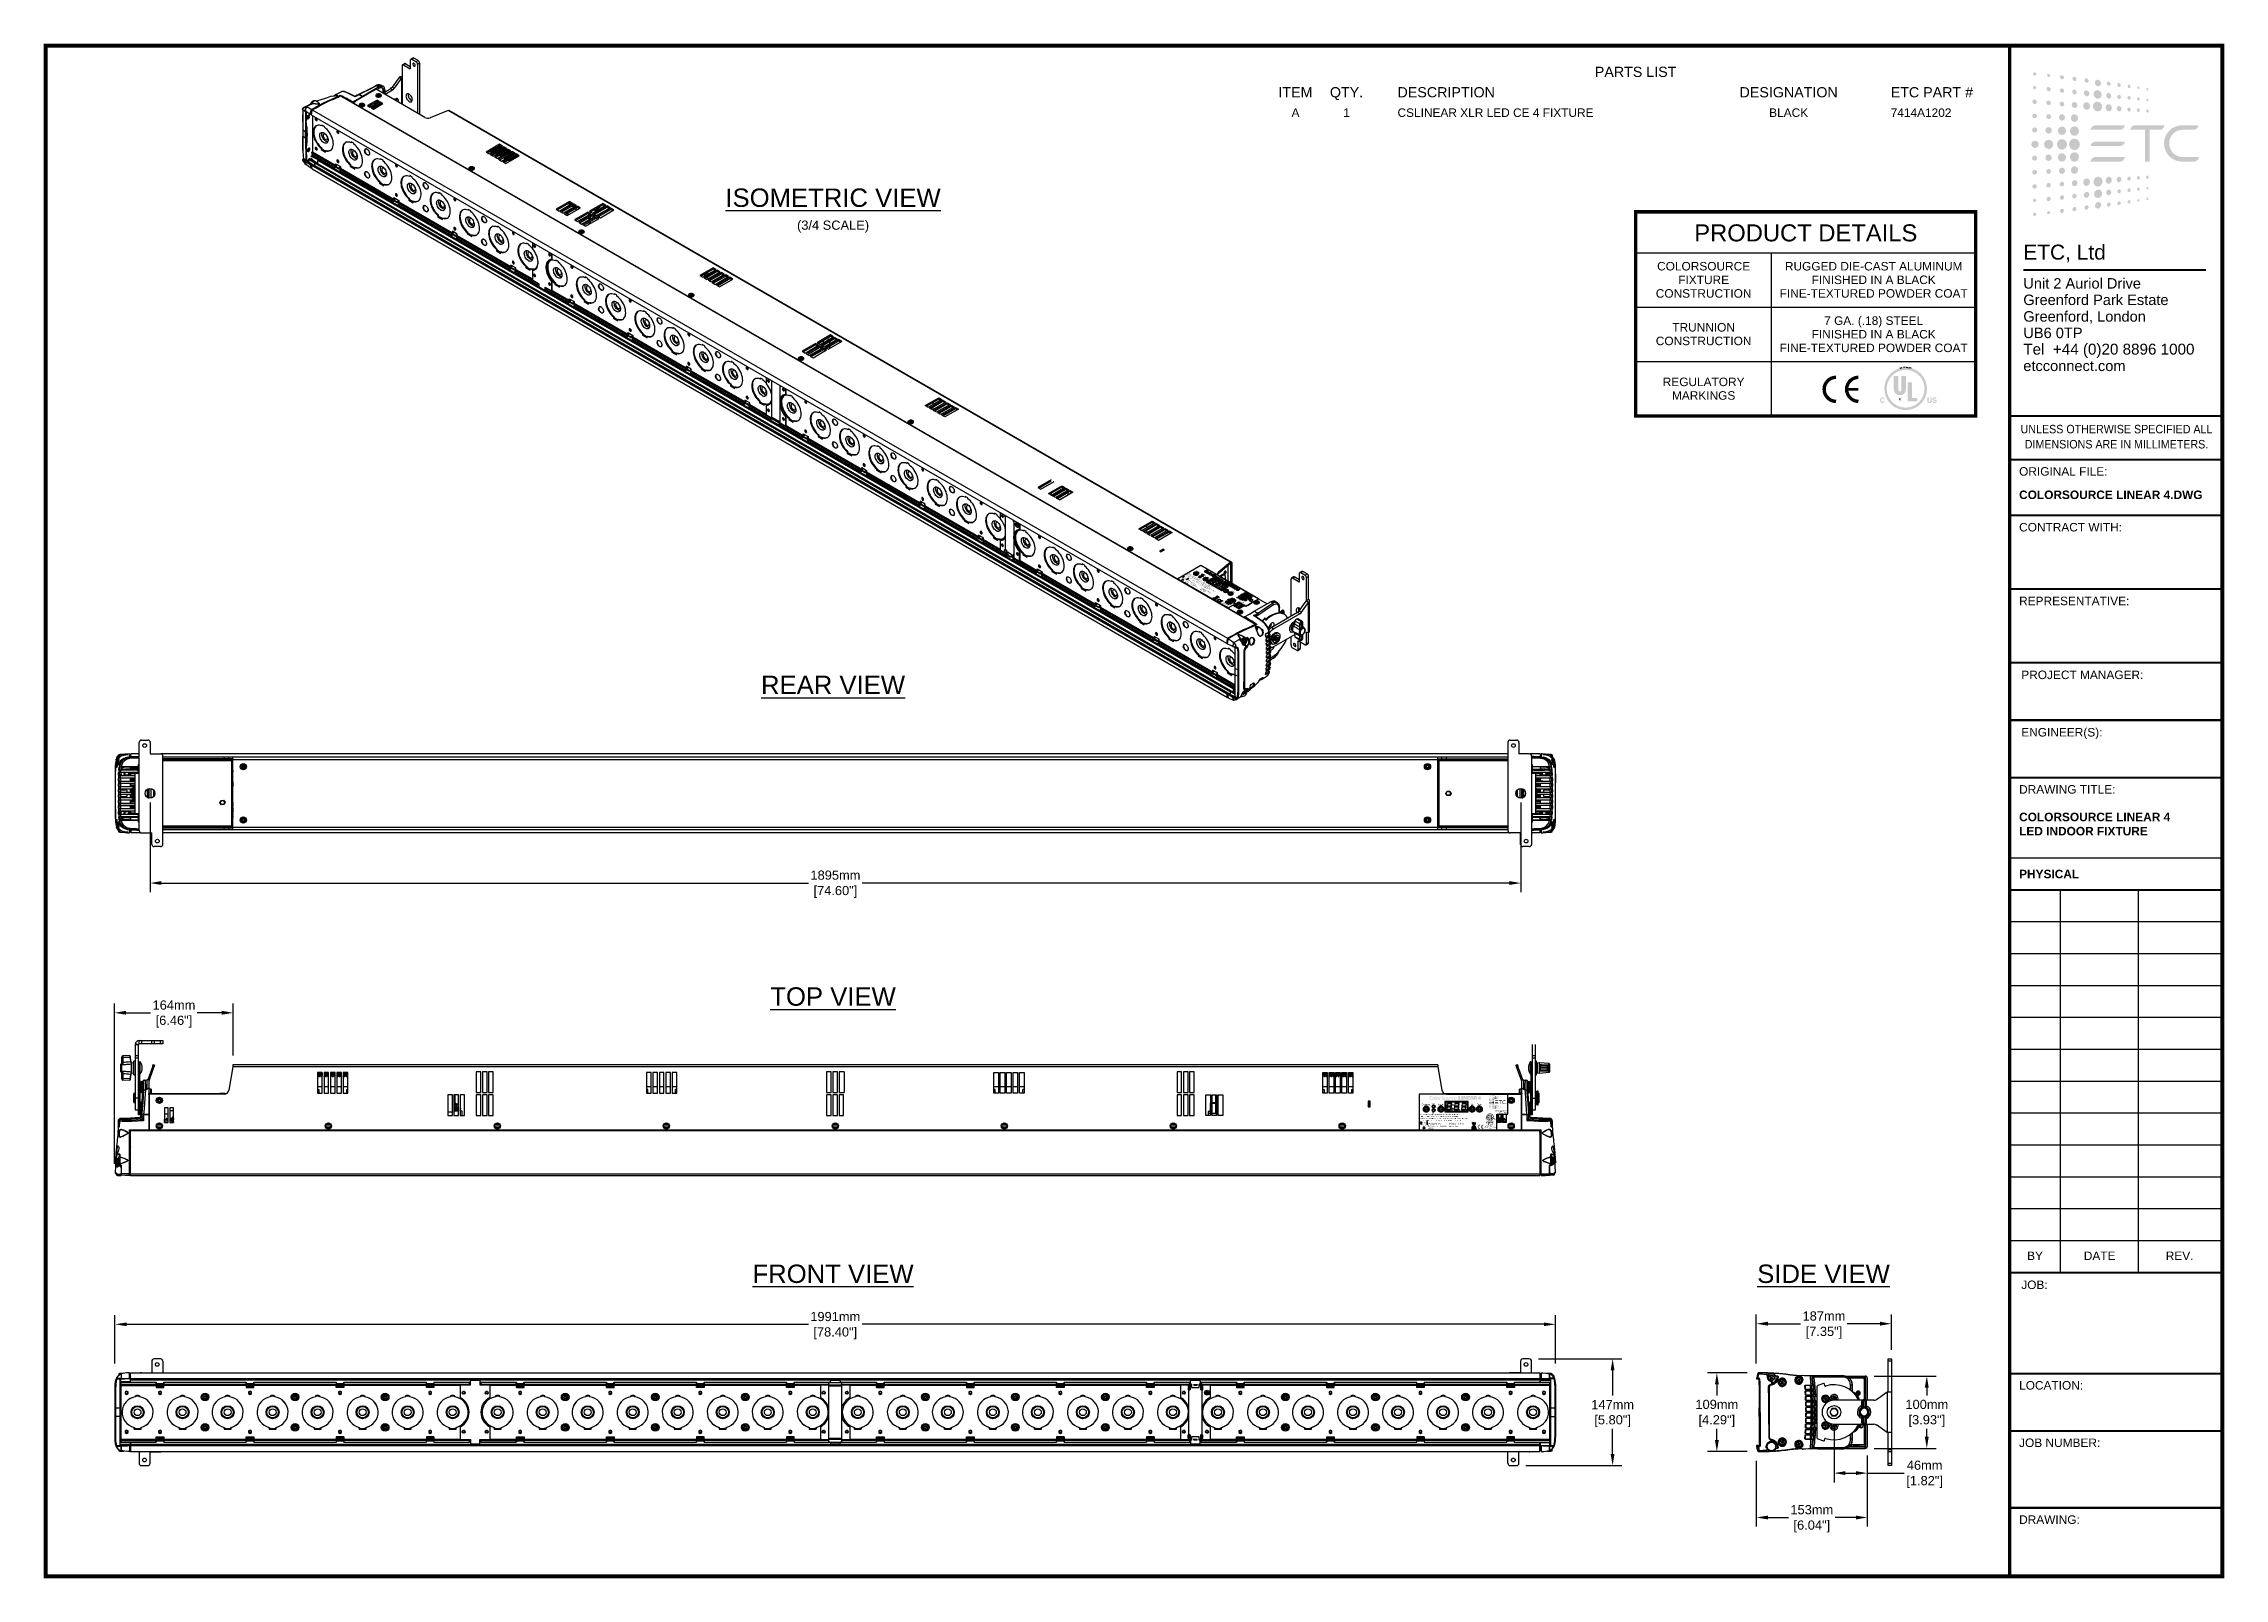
# Paper-space layout 'Layout1' of a CAD drawing. Header units: inches. Extents: x 0.3 to 16.3, y 0.2 to 11.5.
# The model-space entities are those that its viewports show. They can reach past a viewport. Long polylines and large blocks are cut down to what shows.
import ezdxf
from ezdxf.enums import TextEntityAlignment as Align

# ---------------------------------------------------------------- set-up
doc = ezdxf.new("R2010")
doc.units = ezdxf.units.IN
doc.header["$MEASUREMENT"] = 0
for name, color, linetype in [('7414A1202 - CSLINEAR - XLR', 7, 'Continuous'), ('COLOR - BLACK', 7, 'Continuous'), ('DIM', 1, 'Continuous'), ('LABEL', 2, 'Continuous'), ('LIST', 1, 'Continuous'), ('OBJECT', 7, 'Continuous'), ('TITLE', 140, 'Continuous'), ('TITLE (Limited)', 140, 'Continuous')]:
    doc.layers.add(name, color=color, linetype=linetype)
doc.styles.add('Arial', font='arial.ttf')
doc.styles.add('Arial Bold', font='arialbd.ttf')
doc.dimstyles.new('ETC EU Metric & ANSI.50 Stacked', dxfattribs={"dimscale": 2.666667, "dimtxt": 0.5, "dimasz": 0.625, "dimexe": 0.5, "dimexo": 0.5, "dimgap": 0.166667, "dimtad": 0, "dimtih": 1, "dimtoh": 1, "dimdec": 0, "dimlfac": 25.4, "dimzin": 4, "dimdsep": 46, "dimtxsty": 'Arial', "dimcen": 0.25, "dimadec": 0, "dimazin": 0, "dimtfac": 0.75, "dimtdec": 0, "dimtofl": 0, "dimtmove": 0, "dimatfit": 3, "dimfxl": 1, "dimtolj": 1, "dimtzin": 0, "dimarcsym": 0})

psp = doc.layouts.get("Layout1")

# ---------------------------------------------------------------- texts
at = {"char_height": 0.0625, "attachment_point": 4, "style": 'Arial Bold'}
for s, heights, insert in [('COLORSOURCE LINEAR 4.DWG', [0.303], (14.774, 8.17)), ('COLORSOURCE LINEAR 4\\PLED INDOOR FIXTURE', [0.503], (14.774, 5.75)), ('PHYSICAL', [0.23], (14.774, 5.383))]:
    psp.add_mtext_dynamic_manual_height_columns(s, width=1.5625, gutter_width=2.5, heights=heights, dxfattribs=dict(at, insert=insert))
at = {"layer": '7414A1202 - CSLINEAR - XLR', "style": 'Arial'}
for s, p in [('CSLINEAR XLR LED CE 4 FIXTURE', (10.205, 10.979)), ('7414A1202', (13.83, 10.979))]:
    psp.add_text(s, height=0.0625, dxfattribs=at).set_placement(p, align=Align.MIDDLE_LEFT)
at = {"layer": 'COLOR - BLACK', "style": 'Arial'}
psp.add_text('BLACK', height=0.0625, dxfattribs=at).set_placement((13.08, 10.979), align=Align.MIDDLE_CENTER)
at = {"layer": 'COLOR - BLACK', "char_height": 0.0625, "attachment_point": 5, "line_spacing_factor": 0.96, "style": 'Arial'}
for s, insert in [('RUGGED DIE-CAST ALUMINUM\\PFINISHED IN A BLACK FINE-TEXTURED POWDER COAT', (13.705, 9.75)), ('7 GA. (.18) STEEL\\PFINISHED IN A BLACK\\PFINE-TEXTURED POWDER COAT', (13.705, 9.35))]:
    psp.add_mtext_dynamic_manual_height_columns(s, width=1.48164, gutter_width=3.438, heights=[0], dxfattribs=dict(at, insert=insert))
at = {"layer": 'LIST', "style": 'Arial'}
for s, p in [('PARTS LIST', (11.955, 11.279)), ('ITEM', (9.455, 11.129)), ('QTY.', (9.83, 11.129)), ('DESIGNATION', (13.08, 11.129))]:
    psp.add_text(s, height=0.075, dxfattribs=at).set_placement(p, align=Align.MIDDLE_CENTER)
for s, p in [('DESCRIPTION', (10.205, 11.129)), ('ETC PART #', (13.83, 11.129))]:
    psp.add_text(s, height=0.075, dxfattribs=at).set_placement(p, align=Align.MIDDLE_LEFT)
at = {"layer": 'OBJECT', "style": 'Arial'}
for s, p in [('A', (9.455, 10.979)), ('1', (9.83, 10.979))]:
    psp.add_text(s, height=0.0625, dxfattribs=at).set_placement(p, align=Align.MIDDLE_CENTER)
for s, height, p in [('PRODUCT DETAILS', 0.125, (13.206, 10.033)), ('R', 0.0168, (13.898, 8.865))]:
    psp.add_text(s, height=height, dxfattribs=at).set_placement(p, align=Align.CENTER)
at = {"layer": 'OBJECT', "char_height": 0.0625, "attachment_point": 5, "line_spacing_factor": 0.96, "style": 'Arial'}
for s, insert in [('COLORSOURCE FIXTURE\\PCONSTRUCTION', (12.455, 9.75)), ('TRUNNION\\PCONSTRUCTION', (12.455, 9.351)), ('REGULATORY\\PMARKINGS', (12.455, 8.95))]:
    psp.add_mtext_dynamic_manual_height_columns(s, width=1.01127, gutter_width=3.438, heights=[0], dxfattribs=dict(at, insert=insert))
at = {"layer": 'TITLE', "style": 'Arial', "width": 0.9}
for s, p in [('UNLESS OTHERWISE SPECIFIED ALL', (15.49, 8.622)), ('DIMENSIONS ARE IN MILLIMETERS.', (15.49, 8.511))]:
    psp.add_text(s, height=0.0625, dxfattribs=at).set_placement(p, align=Align.CENTER)
at = {"layer": 'TITLE', "style": 'Arial'}
for s, p in [('ORIGINAL FILE:', (14.774, 8.311)), ('CONTRACT WITH:', (14.774, 7.901)), ('REPRESENTATIVE:', (14.774, 7.359)), ('PROJECT MANAGER:', (14.79, 6.816)), ('ENGINEER(S):', (14.79, 6.394)), ('DRAWING TITLE:', (14.774, 5.974)), ('JOB:', (14.79, 2.333)), ('LOCATION:', (14.774, 1.594)), ('JOB NUMBER:', (14.774, 1.172)), ('DRAWING:', (14.774, 0.607))]:
    psp.add_text(s, height=0.0625, dxfattribs=at).set_placement(p)
for s, p in [('BY', (14.891, 2.546)), ('DATE', (15.366, 2.546)), ('REV.', (15.954, 2.546))]:
    psp.add_text(s, height=0.0625, dxfattribs=at).set_placement(p, align=Align.CENTER)
at = {"layer": 'TITLE (Limited)', "style": 'Arial'}
for s, height, p in [('ETC, Ltd', 0.11, (14.805, 9.899)), ('Greenford Park Estate', 0.0768, (14.805, 9.565)), ('Unit 2 Auriol Drive', 0.0768, (14.805, 9.686)), ('Greenford, London', 0.0768, (14.805, 9.443)), ('UB6 0TP', 0.0768, (14.805, 9.322)), ('Tel  +44 (0)20 8896 1000', 0.08, (14.805, 9.201)), ('etcconnect.com', 0.0768, (14.805, 9.08))]:
    psp.add_text(s, height=height, dxfattribs=at).set_placement(p)

msp = doc.modelspace()

# ---------------------------------------------------------------- texts
at = {"layer": 'DIM', "style": 'Arial'}
for s, height, p in [('%%UISOMETRIC VIEW', 1, (41.591, 74.128)), ('(3/4 SCALE)', 0.5, (41.591, 72.883)), ('%%UREAR VIEW', 1, (41.591, 47.613)), ('%%UTOP VIEW', 1, (41.591, 30.658)), ('%%UFRONT VIEW', 1, (41.591, 15.571)), ('%%USIDE VIEW', 1, (95.497, 15.571))]:
    msp.add_text(s, height=height, dxfattribs=at).set_placement(p, align=Align.CENTER)
at = {"layer": 'LABEL', "style": 'Arial', "oblique": 30}
for s, height, width, p in [('tmax = 80°C', 0.03537, 0.866025, (60.566, 53.93)), ('ta - 40°C', 0.0354, 1.010363, (60.635, 53.947)), ('...0.1m...', 0.0391, 1.010363, (60.68, 53.983)), ('480W', 0.0503, 1.154701, (60.706, 53.719)), ("NOT FOR HOUSEHOLD USE - IMPROPRE A L'USAGE DOMESTIQUE", 0.03472, 0.866025, (60.72, 54.053)), ('100V-240V 50/60 Hz', 0.05034, 1.154701, (60.781, 53.762)), ('FOR DRY LOCATIONS ONLY / IP20. - POUR EMPLACEMENTS SECS SEULEMENT', 0.03472, 0.866025, (60.786, 54.091)), ('THIS EQUIPMENT MUST BE CONNECTED TO EARTH/GROUND.', 0.03472, 0.877572, (60.855, 54.131)), ('Power In', 0.065, 1.385641, (60.863, 53.81)), ('DO NOT OPERATE IN PROXIMITY TO FLAMMABLE MATERIALS.', 0.03472, 0.877572, (60.922, 54.17)), ('Grouping', 0.052, 1.212436, (61.323, 54.341)), ('Cell', 0.0406, 1.212436, (61.393, 53.962)), ('Power Thru', 0.065, 1.270171, (61.609, 53.382)), ('Group', 0.0406, 1.212436, (61.694, 54.172)), ('Mode', 0.052, 1.212436, (61.905, 54.005)), ('Max 15A', 0.0503, 1.270171, (61.527, 53.335)), ('Cert. to CAN/CSA Std', 0.02988, 1.154701, (62.719, 52.602)), ('C22.2 No. 250.0', 0.02988, 1.154701, (62.748, 52.544)), ('ANSI/UL Std. 1573', 0.02988, 1.154701, (62.784, 52.605)), ('Conforms to', 0.02988, 1.154701, (62.884, 52.589)), ('Up', 0.052, 1.212436, (63.059, 53.34)), ('Down', 0.052, 1.212436, (63.27, 53.218)), ('ETCCONNECT.COM', 0.03248, 1.125833, (63.693, 52.71)), ('MADE IN USA', 0.03248, 1.125833, (63.77, 52.602))]:
    msp.add_text(s, height=height, rotation=330, dxfattribs=dict(at, width=width)).set_placement(p)
at = {"layer": 'LABEL', "style": 'Arial'}
for s, height, width, p in [('Grouping', 0.08, 1.05, (73.628, 25.242)), ('Group', 0.0625, 1.05, (74.14, 25.301)), ('Mode', 0.08, 1.05, (74.525, 25.242)), ('Up', 0.08, 1.05, (76.3, 25.243)), ('Down', 0.08, 1.05, (76.625, 25.243)), ('ETCCONNECT.COM', 0.05, 0.975, (77.628, 24.892)), ('THIS EQUIPMENT MUST BE CONNECTED TO EARTH/GROUND.', 0.05345, 0.76, (73.549, 24.6)), ('DO NOT OPERATE IN PROXIMITY TO FLAMMABLE MATERIALS.', 0.05345, 0.76, (73.549, 24.704)), ('FOR DRY LOCATIONS ONLY / IP20. - POUR EMPLACEMENTS SECS SEULEMENT', 0.05345, 0.75, (73.549, 24.495)), ("NOT FOR HOUSEHOLD USE - IMPROPRE A L'USAGE DOMESTIQUE", 0.05345, 0.75, (73.549, 24.393)), ('tmax = 80°C', 0.05445, 0.75, (73.594, 24.111)), ('...0.1m...', 0.0602, 0.875, (73.612, 24.268)), ('ta - 40°C', 0.0545, 0.875, (73.625, 24.186)), ('Power In', 0.1, 1.2, (73.983, 24.178)), ('Cell', 0.0625, 1.05, (74.188, 24.79)), ('Max 15A', 0.0775, 1.1, (75.128, 24.056)), ('Power Thru', 0.1, 1.1, (75.128, 24.182)), ('MADE IN USA', 0.05, 0.975, (77.831, 24.806))]:
    msp.add_text(s, height=height, dxfattribs=dict(at, width=width)).set_placement(p)
for s, height, p in [('480W', 0.0775, (73.983, 23.938)), ('100V-240V 50/60 Hz', 0.0775, (73.983, 24.053)), ('Cert. to CAN/CSA Std', 0.046, (77.022, 23.998)), ('ANSI/UL Std. 1573', 0.046, (77.069, 24.051)), ('C22.2 No. 250.0', 0.046, (77.122, 23.942)), ('Conforms to', 0.046, (77.166, 24.107))]:
    msp.add_text(s, height=height, dxfattribs=at).set_placement(p)

# ---------------------------------------------------------------- blocks, each defined once
blk = doc.blocks.new('*U10')
at = {"layer": 'TITLE'}
h = blk.add_hatch(color=256, dxfattribs=at)
h.dxf.hatch_style = 1
edge = h.paths.add_edge_path()
edge.add_ellipse((-0.551, -0.32), major_axis=(-0.00117, 0.00942), ratio=0.786077, start_angle=0, end_angle=360)
edge = h.paths.add_edge_path()
edge.add_ellipse((-0.617, -0.308), major_axis=(-0.00255, 0.00944), ratio=0.788436, start_angle=0, end_angle=360)
edge = h.paths.add_edge_path()
edge.add_ellipse((-0.686, -0.299), major_axis=(0.0035, -0.0129), ratio=0.804011, start_angle=0, end_angle=360)
edge = h.paths.add_edge_path()
edge.add_ellipse((-0.759, -0.289), major_axis=(0.0039, -0.0141), ratio=0.818002, start_angle=0, end_angle=360)
edge = h.paths.add_edge_path()
edge.add_ellipse((-0.835, -0.279), major_axis=(0.0086, -0.0134), ratio=0.84153, start_angle=0, end_angle=360)
edge = h.paths.add_edge_path()
edge.add_ellipse((-0.915, -0.274), major_axis=(0.0127, -0.0215), ratio=0.874738, start_angle=0, end_angle=360)
edge = h.paths.add_edge_path()
edge.add_ellipse((-0.998, -0.256), major_axis=(0.0088, -0.0145), ratio=0.856199, start_angle=0, end_angle=360)
edge = h.paths.add_edge_path()
edge.add_ellipse((-1.087, -0.244), major_axis=(0.0088, -0.0138), ratio=0.865749, start_angle=0, end_angle=360)
edge = h.paths.add_edge_path()
edge.add_ellipse((-1.179, -0.232), major_axis=(0.0103, -0.0122), ratio=0.870777, start_angle=0, end_angle=360)
edge = h.paths.add_edge_path()
edge.add_ellipse((-1.277, -0.218), major_axis=(0.00845, -0.00919), ratio=0.873972, start_angle=0, end_angle=360)
edge = h.paths.add_edge_path()
edge.add_ellipse((-1.38, -0.207), major_axis=(0.00868, -0.00945), ratio=0.897968, start_angle=0, end_angle=360)
edge = h.paths.add_edge_path()
edge.add_ellipse((-1.38, -0.308), major_axis=(0.00868, -0.00945), ratio=0.897968, start_angle=0, end_angle=360)
edge = h.paths.add_edge_path()
edge.add_ellipse((-1.277, -0.319), major_axis=(0.0111, -0.0121), ratio=0.895478, start_angle=0, end_angle=360)
edge = h.paths.add_edge_path()
edge.add_ellipse((-1.179, -0.33), major_axis=(0.0073, -0.0151), ratio=0.898542, start_angle=0, end_angle=360)
edge = h.paths.add_edge_path()
edge.add_ellipse((-1.087, -0.34), major_axis=(0.0073, -0.0157), ratio=0.89034, start_angle=0, end_angle=360)
edge = h.paths.add_edge_path()
edge.add_ellipse((-0.998, -0.35), major_axis=(0.0094, -0.0204), ratio=0.878319, start_angle=0, end_angle=360)
edge = h.paths.add_edge_path()
edge.add_ellipse((-0.917, -0.358), major_axis=(0.0139, -0.029), ratio=0.899302, start_angle=0, end_angle=360)
edge = h.paths.add_edge_path()
edge.add_ellipse((-0.835, -0.368), major_axis=(0.0057, -0.0204), ratio=0.849888, start_angle=0, end_angle=360)
edge = h.paths.add_edge_path()
edge.add_ellipse((-0.759, -0.376), major_axis=(0.0028, -0.0152), ratio=0.834282, start_angle=0, end_angle=360)
edge = h.paths.add_edge_path()
edge.add_ellipse((-0.686, -0.384), major_axis=(-0.0038, 0.0136), ratio=0.817713, start_angle=0, end_angle=360)
edge = h.paths.add_edge_path()
edge.add_ellipse((-0.617, -0.391), major_axis=(-0.0017, 0.0128), ratio=0.798818, start_angle=0, end_angle=360)
edge = h.paths.add_edge_path()
edge.add_ellipse((-0.551, -0.399), major_axis=(-0.00125, 0.00941), ratio=0.782381, start_angle=0, end_angle=360)
edge = h.paths.add_edge_path()
edge.add_ellipse((-0.551, -0.48), major_axis=(-0.0015, 0.0125), ratio=0.791451, start_angle=0, end_angle=360)
edge = h.paths.add_edge_path()
edge.add_ellipse((-0.617, -0.474), major_axis=(-0.0024, 0.0136), ratio=0.802162, start_angle=0, end_angle=360)
edge = h.paths.add_edge_path()
edge.add_ellipse((-0.686, -0.469), major_axis=(-0.0023, 0.0148), ratio=0.824547, start_angle=0, end_angle=360)
edge = h.paths.add_edge_path()
edge.add_ellipse((-0.759, -0.463), major_axis=(-0.0036, 0.0202), ratio=0.838638, start_angle=0, end_angle=360)
edge = h.paths.add_edge_path()
edge.add_ellipse((-0.835, -0.456), major_axis=(-0.0068, 0.0254), ratio=0.853097, start_angle=0, end_angle=360)
edge = h.paths.add_edge_path()
edge.add_ellipse((-0.917, -0.447), major_axis=(0.0126, -0.0347), ratio=0.894582, start_angle=0, end_angle=360)
edge = h.paths.add_edge_path()
edge.add_ellipse((-0.998, -0.443), major_axis=(-0.0081, 0.0266), ratio=0.892115, start_angle=0, end_angle=360)
edge = h.paths.add_edge_path()
edge.add_ellipse((-1.086, -0.436), major_axis=(0.0089, -0.021), ratio=0.904768, start_angle=0, end_angle=360)
edge = h.paths.add_edge_path()
edge.add_ellipse((-1.179, -0.428), major_axis=(0.0069, -0.0162), ratio=0.920168, start_angle=0, end_angle=360)
edge = h.paths.add_edge_path()
edge.add_ellipse((-1.277, -0.42), major_axis=(0.0096, -0.0143), ratio=0.926491, start_angle=0, end_angle=360)
edge = h.paths.add_edge_path()
edge.add_ellipse((-1.38, -0.412), major_axis=(0.0099, -0.0136), ratio=0.93164, start_angle=0, end_angle=360)
edge = h.paths.add_edge_path()
edge.add_ellipse((-1.38, -0.516), major_axis=(0.0167, -0.0057), ratio=0.956006, start_angle=0, end_angle=360)
edge = h.paths.add_edge_path()
edge.add_ellipse((-1.277, -0.521), major_axis=(-0.0076, 0.0163), ratio=0.958987, start_angle=0, end_angle=360)
edge = h.paths.add_edge_path()
edge.add_ellipse((-1.179, -0.527), major_axis=(-0.0048, 0.0227), ratio=0.948178, start_angle=0, end_angle=360)
edge = h.paths.add_edge_path()
edge.add_ellipse((-1.087, -0.532), major_axis=(0.0059, -0.0276), ratio=0.930909, start_angle=0, end_angle=360)
edge = h.paths.add_edge_path()
edge.add_ellipse((-1.38, -0.619), major_axis=(0.0186, -0.0007), ratio=0.978453, start_angle=0, end_angle=360)
edge = h.paths.add_edge_path()
edge.add_ellipse((-1.277, -0.622), major_axis=(-0.0008, -0.0236), ratio=0.994417, start_angle=0, end_angle=360)
edge = h.paths.add_edge_path()
edge.add_ellipse((-1.179, -0.625), major_axis=(0, -0.0307), ratio=0.968222, start_angle=0, end_angle=360)
edge = h.paths.add_edge_path()
edge.add_ellipse((-1.087, -0.627), major_axis=(0, -0.0351), ratio=0.9434, start_angle=0, end_angle=360)
edge = h.paths.add_edge_path()
edge.add_ellipse((-1.377, -0.725), major_axis=(0.0267, -0.0009), ratio=0.984329, start_angle=0, end_angle=360)
edge = h.paths.add_edge_path()
edge.add_ellipse((-1.277, -0.725), major_axis=(-0.0012, -0.0337), ratio=0.995068, start_angle=0, end_angle=360)
edge = h.paths.add_edge_path()
edge.add_ellipse((-1.179, -0.725), major_axis=(-0.0013, -0.0384), ratio=0.968238, start_angle=0, end_angle=360)
edge = h.paths.add_edge_path()
edge.add_ellipse((-1.087, -0.725), major_axis=(0.0015, -0.0421), ratio=0.944092, start_angle=0, end_angle=360)
edge = h.paths.add_edge_path()
edge.add_ellipse((-1.38, -0.826), major_axis=(0.0186, 0.0007), ratio=0.978453, start_angle=0, end_angle=360, ccw=False)
edge = h.paths.add_edge_path()
edge.add_ellipse((-1.277, -0.823), major_axis=(-0.0008, 0.0236), ratio=0.994417, start_angle=0, end_angle=360, ccw=False)
edge = h.paths.add_edge_path()
edge.add_ellipse((-1.179, -0.821), major_axis=(0, 0.0307), ratio=0.968222, start_angle=0, end_angle=360, ccw=False)
edge = h.paths.add_edge_path()
edge.add_ellipse((-1.087, -0.818), major_axis=(0, 0.0351), ratio=0.9434, start_angle=0, end_angle=360, ccw=False)
edge = h.paths.add_edge_path()
edge.add_ellipse((-1.38, -0.93), major_axis=(0.0167, 0.0057), ratio=0.956006, start_angle=0, end_angle=360, ccw=False)
edge = h.paths.add_edge_path()
edge.add_ellipse((-1.277, -0.924), major_axis=(-0.0076, -0.0163), ratio=0.958987, start_angle=0, end_angle=360, ccw=False)
edge = h.paths.add_edge_path()
edge.add_ellipse((-1.179, -0.919), major_axis=(-0.0048, -0.0227), ratio=0.948178, start_angle=0, end_angle=360, ccw=False)
edge = h.paths.add_edge_path()
edge.add_ellipse((-1.087, -0.914), major_axis=(0.0059, 0.0276), ratio=0.930909, start_angle=0, end_angle=360, ccw=False)
edge = h.paths.add_edge_path()
edge.add_ellipse((-1.38, -1.034), major_axis=(0.0099, 0.0136), ratio=0.93164, start_angle=0, end_angle=360, ccw=False)
edge = h.paths.add_edge_path()
edge.add_ellipse((-1.277, -1.025), major_axis=(0.0096, 0.0143), ratio=0.926491, start_angle=0, end_angle=360, ccw=False)
edge = h.paths.add_edge_path()
edge.add_ellipse((-1.179, -1.017), major_axis=(0.0069, 0.0162), ratio=0.920168, start_angle=0, end_angle=360, ccw=False)
edge = h.paths.add_edge_path()
edge.add_ellipse((-1.086, -1.01), major_axis=(0.0089, 0.021), ratio=0.904768, start_angle=0, end_angle=360, ccw=False)
edge = h.paths.add_edge_path()
edge.add_ellipse((-0.998, -1.003), major_axis=(-0.0081, -0.0266), ratio=0.892115, start_angle=0, end_angle=360, ccw=False)
edge = h.paths.add_edge_path()
edge.add_ellipse((-0.914, -0.999), major_axis=(0.0126, 0.0347), ratio=0.894582, start_angle=0, end_angle=360, ccw=False)
edge = h.paths.add_edge_path()
edge.add_ellipse((-0.835, -0.989), major_axis=(-0.0068, -0.0254), ratio=0.853097, start_angle=0, end_angle=360, ccw=False)
edge = h.paths.add_edge_path()
edge.add_ellipse((-0.759, -0.983), major_axis=(-0.0036, -0.0202), ratio=0.838638, start_angle=0, end_angle=360, ccw=False)
edge = h.paths.add_edge_path()
edge.add_ellipse((-0.686, -0.977), major_axis=(-0.0023, -0.0148), ratio=0.824547, start_angle=0, end_angle=360, ccw=False)
edge = h.paths.add_edge_path()
edge.add_ellipse((-0.617, -0.971), major_axis=(-0.0024, -0.0136), ratio=0.802162, start_angle=0, end_angle=360, ccw=False)
edge = h.paths.add_edge_path()
edge.add_ellipse((-0.551, -0.966), major_axis=(-0.0015, -0.0125), ratio=0.791451, start_angle=0, end_angle=360, ccw=False)
edge = h.paths.add_edge_path()
edge.add_ellipse((-0.551, -1.047), major_axis=(-0.00125, -0.00941), ratio=0.782381, start_angle=0, end_angle=360, ccw=False)
edge = h.paths.add_edge_path()
edge.add_ellipse((-0.617, -1.054), major_axis=(-0.0017, -0.0128), ratio=0.798818, start_angle=0, end_angle=360, ccw=False)
edge = h.paths.add_edge_path()
edge.add_ellipse((-0.551, -1.125), major_axis=(-0.00117, -0.00942), ratio=0.786077, start_angle=0, end_angle=360, ccw=False)
edge = h.paths.add_edge_path()
edge.add_ellipse((-0.617, -1.137), major_axis=(-0.00255, -0.00944), ratio=0.788436, start_angle=0, end_angle=360, ccw=False)
edge = h.paths.add_edge_path()
edge.add_ellipse((-0.686, -1.062), major_axis=(-0.0038, -0.0136), ratio=0.817713, start_angle=0, end_angle=360, ccw=False)
edge = h.paths.add_edge_path()
edge.add_ellipse((-0.759, -1.07), major_axis=(0.0028, 0.0152), ratio=0.834282, start_angle=0, end_angle=360, ccw=False)
edge = h.paths.add_edge_path()
edge.add_ellipse((-0.686, -1.147), major_axis=(0.0035, 0.0129), ratio=0.804011, start_angle=0, end_angle=360, ccw=False)
edge = h.paths.add_edge_path()
edge.add_ellipse((-0.759, -1.157), major_axis=(0.0039, 0.0141), ratio=0.818002, start_angle=0, end_angle=360, ccw=False)
edge = h.paths.add_edge_path()
edge.add_ellipse((-0.835, -1.078), major_axis=(0.0057, 0.0204), ratio=0.849888, start_angle=0, end_angle=360, ccw=False)
edge = h.paths.add_edge_path()
edge.add_ellipse((-0.835, -1.167), major_axis=(0.0086, 0.0134), ratio=0.84153, start_angle=0, end_angle=360, ccw=False)
edge = h.paths.add_edge_path()
edge.add_ellipse((-0.913, -1.088), major_axis=(0.0139, 0.029), ratio=0.899302, start_angle=0, end_angle=360, ccw=False)
edge = h.paths.add_edge_path()
edge.add_ellipse((-0.913, -1.173), major_axis=(0.0127, 0.0215), ratio=0.874738, start_angle=0, end_angle=360, ccw=False)
edge = h.paths.add_edge_path()
edge.add_ellipse((-0.998, -1.189), major_axis=(0.0088, 0.0145), ratio=0.856199, start_angle=0, end_angle=360, ccw=False)
edge = h.paths.add_edge_path()
edge.add_ellipse((-0.998, -1.096), major_axis=(0.0094, 0.0204), ratio=0.878319, start_angle=0, end_angle=360, ccw=False)
edge = h.paths.add_edge_path()
edge.add_ellipse((-1.087, -1.105), major_axis=(0.0073, 0.0157), ratio=0.89034, start_angle=0, end_angle=360, ccw=False)
edge = h.paths.add_edge_path()
edge.add_ellipse((-1.179, -1.116), major_axis=(0.0073, 0.0151), ratio=0.898542, start_angle=0, end_angle=360, ccw=False)
edge = h.paths.add_edge_path()
edge.add_ellipse((-1.277, -1.126), major_axis=(0.0111, 0.0121), ratio=0.895478, start_angle=0, end_angle=360, ccw=False)
edge = h.paths.add_edge_path()
edge.add_ellipse((-1.38, -1.137), major_axis=(0.00868, 0.00945), ratio=0.897968, start_angle=0, end_angle=360, ccw=False)
edge = h.paths.add_edge_path()
edge.add_ellipse((-1.38, -1.239), major_axis=(0.00868, 0.00945), ratio=0.897968, start_angle=0, end_angle=360, ccw=False)
edge = h.paths.add_edge_path()
edge.add_ellipse((-1.277, -1.227), major_axis=(0.00845, 0.00919), ratio=0.873972, start_angle=0, end_angle=360, ccw=False)
edge = h.paths.add_edge_path()
edge.add_ellipse((-1.179, -1.214), major_axis=(0.0103, 0.0122), ratio=0.870777, start_angle=0, end_angle=360, ccw=False)
edge = h.paths.add_edge_path()
edge.add_ellipse((-1.087, -1.201), major_axis=(0.0088, 0.0138), ratio=0.865749, start_angle=0, end_angle=360, ccw=False)
h.paths.add_polyline_path([(-0.753, -0.618, 0.383929), (-0.717, -0.585), (-0.932, -0.585, 0.383929), (-0.969, -0.618)])
h.paths.add_polyline_path([(-0.932, -0.705, 0.383929), (-0.969, -0.738), (-0.753, -0.738, 0.383929), (-0.717, -0.705)])
h.paths.add_polyline_path([(-0.753, -0.852, 0.383929), (-0.717, -0.818), (-0.932, -0.818, 0.383929), (-0.969, -0.852)])
h.paths.add_polyline_path([(-0.297, -0.585, 0.988004), (-0.297, -0.852), (-0.209, -0.852, 0.383929), (-0.172, -0.818), (-0.297, -0.818, -0.940043), (-0.297, -0.618), (-0.212, -0.618, 0.383929), (-0.176, -0.585)])
h.paths.add_polyline_path([(-0.462, -0.618, 0.383929), (-0.425, -0.585), (-0.641, -0.585, 0.383929), (-0.677, -0.618), (-0.569, -0.618), (-0.569, -0.852), (-0.535, -0.852), (-0.535, -0.618)])
blk = doc.blocks.new('*D0')
at = {"layer": 'Defpoints', "color": 0, "transparency": 16777216}
for p in [(79.48, 11.44), (78.79, 5.64), (84.02, 5.64)]:
    blk.add_point(p, dxfattribs=at)
at = {"layer": 'DIM', "color": 0, "lineweight": -2, "transparency": 16777216}
for p, q in [((79.98, 11.44), (84.52, 11.44)), ((84.02, 10.81), (84.02, 9.44)), ((84.02, 6.26), (84.02, 7.63)), ((79.29, 5.64), (84.52, 5.64))]:
    blk.add_line(p, q, dxfattribs=at)
at = {"layer": 'DIM', "color": 0, "transparency": 16777216}
for points in [[(83.91, 10.81), (84.12, 10.81), (84.02, 11.44)], [(83.91, 6.26), (84.12, 6.26), (84.02, 5.64)]]:
    blk.add_solid(points, dxfattribs=at)
at = {"layer": 'DIM', "color": 0, "transparency": 16777216, "char_height": 0.5, "attachment_point": 5, "style": 'Arial'}
for s, insert in [('\\A1;147mm', (84.02, 8.95)), ('\\A1;[5.80"]', (84.02, 8.05))]:
    blk.add_mtext(s, dxfattribs=dict(at, insert=insert))
blk = doc.blocks.new('*D1')
at = {"layer": 'Defpoints', "color": 0, "transparency": 16777216}
for p in [(80.91, 13.32), (2.51, 10.68), (80.91, 10.68)]:
    blk.add_point(p, dxfattribs=at)
at = {"layer": 'DIM', "color": 0, "lineweight": -2, "transparency": 16777216}
for p, q in [((2.51, 11.18), (2.51, 13.82)), ((3.14, 13.32), (40.25, 13.32)), ((80.29, 13.32), (43.18, 13.32)), ((80.91, 11.18), (80.91, 13.82))]:
    blk.add_line(p, q, dxfattribs=at)
at = {"layer": 'DIM', "color": 0, "transparency": 16777216}
for points in [[(3.14, 13.42), (3.14, 13.22), (2.51, 13.32)], [(80.29, 13.42), (80.29, 13.22), (80.91, 13.32)]]:
    blk.add_solid(points, dxfattribs=at)
at = {"layer": 'DIM', "color": 0, "transparency": 16777216, "char_height": 0.5, "attachment_point": 5, "style": 'Arial'}
for s, insert in [('\\A1;1991mm', (41.71, 13.74)), ('\\A1;[78.40"]', (41.71, 12.83))]:
    blk.add_mtext(s, dxfattribs=dict(at, insert=insert))
blk = doc.blocks.new('*D2')
at = {"layer": 'Defpoints', "color": 0, "transparency": 16777216}
for p in [(4.42, 42.21), (79.02, 42.21), (79.02, 37.33)]:
    blk.add_point(p, dxfattribs=at)
at = {"layer": 'DIM', "color": 0, "lineweight": -2, "transparency": 16777216}
for p, q in [((4.42, 41.71), (4.42, 36.83)), ((79.02, 41.71), (79.02, 36.83)), ((5.04, 37.33), (40.25, 37.33)), ((78.4, 37.33), (43.18, 37.33))]:
    blk.add_line(p, q, dxfattribs=at)
at = {"layer": 'DIM', "color": 0, "transparency": 16777216}
for points in [[(5.04, 37.44), (5.04, 37.23), (4.42, 37.33)], [(78.4, 37.44), (78.4, 37.23), (79.02, 37.33)]]:
    blk.add_solid(points, dxfattribs=at)
at = {"layer": 'DIM', "color": 0, "transparency": 16777216, "char_height": 0.5, "attachment_point": 5, "style": 'Arial'}
for s, insert in [('\\A1;1895mm', (41.72, 37.76)), ('\\A1;[74.60"]', (41.72, 36.85))]:
    blk.add_mtext(s, dxfattribs=dict(at, insert=insert))
blk = doc.blocks.new('*D3')
at = {"layer": 'Defpoints', "color": 0, "transparency": 16777216}
for p in [(99.19, 13.35), (91.84, 10.68), (99.19, 11.44)]:
    blk.add_point(p, dxfattribs=at)
at = {"layer": 'DIM', "color": 0, "lineweight": -2, "transparency": 16777216}
for p, q in [((91.84, 11.18), (91.84, 13.85)), ((92.47, 13.35), (94.25, 13.35)), ((98.57, 13.35), (96.79, 13.35)), ((99.19, 11.94), (99.19, 13.85))]:
    blk.add_line(p, q, dxfattribs=at)
at = {"layer": 'DIM', "color": 0, "transparency": 16777216}
for points in [[(92.47, 13.46), (92.47, 13.25), (91.84, 13.35)], [(98.57, 13.46), (98.57, 13.25), (99.19, 13.35)]]:
    blk.add_solid(points, dxfattribs=at)
at = {"layer": 'DIM', "color": 0, "transparency": 16777216, "char_height": 0.5, "attachment_point": 5, "style": 'Arial'}
for s, insert in [('\\A1;187mm', (95.52, 13.77)), ('\\A1;[7.35"]', (95.52, 12.86))]:
    blk.add_mtext(s, dxfattribs=dict(at, insert=insert))
blk = doc.blocks.new('*D4')
at = {"layer": 'Defpoints', "color": 0, "transparency": 16777216}
for p in [(91.84, 10.68), (89.69, 6.39), (91.84, 6.39)]:
    blk.add_point(p, dxfattribs=at)
at = {"layer": 'DIM', "color": 0, "lineweight": -2, "transparency": 16777216}
for p, q in [((91.34, 10.68), (89.19, 10.68)), ((89.69, 10.06), (89.69, 9.45)), ((89.69, 7.02), (89.69, 7.63)), ((91.34, 6.39), (89.19, 6.39))]:
    blk.add_line(p, q, dxfattribs=at)
at = {"layer": 'DIM', "color": 0, "transparency": 16777216}
for points in [[(89.59, 10.06), (89.8, 10.06), (89.69, 10.68)], [(89.59, 7.02), (89.8, 7.02), (89.69, 6.39)]]:
    blk.add_solid(points, dxfattribs=at)
at = {"layer": 'DIM', "color": 0, "transparency": 16777216, "char_height": 0.5, "attachment_point": 5, "style": 'Arial'}
for s, insert in [('\\A1;109mm', (89.69, 8.96)), ('\\A1;[4.29"]', (89.69, 8.05))]:
    blk.add_mtext(s, dxfattribs=dict(at, insert=insert))
blk = doc.blocks.new('*D5')
at = {"layer": 'Defpoints', "color": 0, "transparency": 16777216}
for p in [(91.84, 6.39), (97.88, 6.69), (97.88, 2.81)]:
    blk.add_point(p, dxfattribs=at)
at = {"layer": 'DIM', "color": 0, "lineweight": -2, "transparency": 16777216}
for p, q in [((97.88, 6.19), (97.88, 2.31)), ((91.84, 5.89), (91.84, 2.31)), ((92.47, 2.81), (93.59, 2.81)), ((97.26, 2.81), (96.13, 2.81))]:
    blk.add_line(p, q, dxfattribs=at)
at = {"layer": 'DIM', "color": 0, "transparency": 16777216}
for points in [[(92.47, 2.91), (92.47, 2.7), (91.84, 2.81)], [(97.26, 2.91), (97.26, 2.7), (97.88, 2.81)]]:
    blk.add_solid(points, dxfattribs=at)
at = {"layer": 'DIM', "color": 0, "transparency": 16777216, "char_height": 0.5, "attachment_point": 5, "style": 'Arial'}
for s, insert in [('\\A1;153mm', (94.86, 3.23)), ('\\A1;[6.04"]', (94.86, 2.32))]:
    blk.add_mtext(s, dxfattribs=dict(at, insert=insert))
blk = doc.blocks.new('*D6')
at = {"layer": 'Defpoints', "color": 0, "transparency": 16777216}
for p in [(96.07, 8.27), (97.88, 6.69), (97.88, 5.22)]:
    blk.add_point(p, dxfattribs=at)
at = {"layer": 'DIM', "color": 0, "lineweight": -2, "transparency": 16777216}
for p, q in [((96.07, 7.77), (96.07, 4.72)), ((97.88, 6.19), (97.88, 4.72)), ((96.69, 5.22), (97.26, 5.22)), ((97.88, 5.22), (99.88, 5.22))]:
    blk.add_line(p, q, dxfattribs=at)
at = {"layer": 'DIM', "color": 0, "transparency": 16777216}
for points in [[(96.69, 5.33), (96.69, 5.12), (96.07, 5.22)], [(97.26, 5.33), (97.26, 5.12), (97.88, 5.22)]]:
    blk.add_solid(points, dxfattribs=at)
at = {"layer": 'DIM', "color": 0, "transparency": 16777216, "char_height": 0.5, "attachment_point": 5, "style": 'Arial'}
for s, insert in [('\\A1;46mm', (101, 5.65)), ('\\A1;[1.82"]', (101, 4.74))]:
    blk.add_mtext(s, dxfattribs=dict(at, insert=insert))
blk = doc.blocks.new('*D7')
at = {"layer": 'Defpoints', "color": 0, "transparency": 16777216}
for p in [(97.76, 10.5), (101.12, 10.5), (97.76, 6.57)]:
    blk.add_point(p, dxfattribs=at)
at = {"layer": 'DIM', "color": 0, "lineweight": -2, "transparency": 16777216}
for p, q in [((98.26, 10.5), (101.62, 10.5)), ((101.12, 9.88), (101.12, 9.45)), ((101.12, 7.2), (101.12, 7.63)), ((98.26, 6.57), (101.62, 6.57))]:
    blk.add_line(p, q, dxfattribs=at)
at = {"layer": 'DIM', "color": 0, "transparency": 16777216}
for points in [[(101.01, 9.88), (101.22, 9.88), (101.12, 10.5)], [(101.01, 7.2), (101.22, 7.2), (101.12, 6.57)]]:
    blk.add_solid(points, dxfattribs=at)
at = {"layer": 'DIM', "color": 0, "transparency": 16777216, "char_height": 0.5, "attachment_point": 5, "style": 'Arial'}
for s, insert in [('\\A1;100mm', (101.12, 8.96)), ('\\A1;[3.93"]', (101.12, 8.05))]:
    blk.add_mtext(s, dxfattribs=dict(at, insert=insert))
blk = doc.blocks.new('*D8')
at = {"layer": 'Defpoints', "color": 0, "transparency": 16777216}
for p in [(8.95, 30.27), (8.95, 27.45), (2.48, 21.56)]:
    blk.add_point(p, dxfattribs=at)
at = {"layer": 'DIM', "color": 0, "lineweight": -2, "transparency": 16777216}
for p, q in [((2.48, 22.06), (2.48, 30.77)), ((3.11, 30.27), (4.45, 30.27)), ((8.32, 30.27), (6.99, 30.27)), ((8.95, 27.95), (8.95, 30.77))]:
    blk.add_line(p, q, dxfattribs=at)
at = {"layer": 'DIM', "color": 0, "transparency": 16777216}
for points in [[(3.11, 30.38), (3.11, 30.17), (2.48, 30.27)], [(8.32, 30.38), (8.32, 30.17), (8.95, 30.27)]]:
    blk.add_solid(points, dxfattribs=at)
at = {"layer": 'DIM', "color": 0, "transparency": 16777216, "char_height": 0.5, "attachment_point": 5, "style": 'Arial'}
for s, insert in [('\\A1;164mm', (5.72, 30.69)), ('\\A1;[6.46"]', (5.72, 29.79))]:
    blk.add_mtext(s, dxfattribs=dict(at, insert=insert))

# ---------------------------------------------------------------- dimensions: what is measured, and where the dimension line sits
at = {"layer": 'DIM'}
for base, p1, p2, picture, middle in [((79.021, 37.333), (4.416, 42.213), (79.021, 42.213), '*D2', (41.718, 37.333)), ((8.948, 30.272), (2.483, 21.562), (8.948, 27.448), '*D8', (5.716, 30.272)), ((80.911, 13.319), (2.513, 10.68), (80.911, 10.68), '*D1', (41.712, 13.319)), ((99.193, 13.351), (91.845, 10.683), (99.193, 11.436), '*D3', (95.519, 13.351)), ((97.883, 2.808), (91.845, 6.393), (97.883, 6.693), '*D5', (94.864, 2.808))]:
    dim = msp.add_linear_dim(base=base, p1=p1, p2=p2, dimstyle='ETC EU Metric & ANSI.50 Stacked', override={"dimpost": 'mm\\X'}, dxfattribs=at)
    dim.commit()
    dim.dimension.update_dxf_attribs({"geometry": picture, "text_midpoint": middle})
for base, p1, p2, picture, middle in [((84.018, 5.636), (79.48, 11.436), (78.791, 5.636), '*D0', (84.018, 8.536)), ((89.695, 6.393), (91.845, 10.683), (91.845, 6.393), '*D4', (89.695, 8.538)), ((101.117, 10.501), (97.761, 6.571), (97.761, 10.501), '*D7', (101.117, 8.536))]:
    dim = msp.add_linear_dim(base=base, p1=p1, p2=p2, angle=90, dimstyle='ETC EU Metric & ANSI.50 Stacked', override={"dimpost": 'mm\\X'}, dxfattribs=at)
    dim.commit()
    dim.dimension.update_dxf_attribs({"geometry": picture, "text_midpoint": middle})
dim = msp.add_linear_dim(base=(97.883, 5.224), p1=(96.068, 8.269), p2=(97.883, 6.693), dimstyle='ETC EU Metric & ANSI.50 Stacked', override={"dimpost": 'mm\\X'}, dxfattribs=at)
dim.commit()
dim.dimension.update_dxf_attribs({"geometry": '*D6', "text_midpoint": (101.001, 5.224), "dimtype": 160})

# ---------------------------------------------------------------- hatches: boundary and pattern name
at = {"layer": '7414A1202 - CSLINEAR - XLR'}
h = msp.add_hatch(color=2, dxfattribs=at)
h.paths.add_polyline_path([(76.77, 25.571), (76.68, 25.571), (76.68, 25.627), (76.746, 25.735), (76.841, 25.735), (76.841, 25.62), (76.864, 25.62), (76.864, 25.571), (76.841, 25.571), (76.841, 25.539), (76.77, 25.539)])
h.paths.add_polyline_path([(76.771, 25.62), (76.771, 25.687), (76.734, 25.62)], flags=16)
h.paths.add_polyline_path([(76.459, 25.736), (76.575, 25.736), (76.582, 25.736), (76.588, 25.735), (76.594, 25.735), (76.599, 25.734), (76.604, 25.733), (76.609, 25.732), (76.614, 25.73), (76.618, 25.728), (76.622, 25.727), (76.625, 25.724), (76.628, 25.722), (76.631, 25.719), (76.634, 25.716), (76.636, 25.713), (76.638, 25.709), (76.639, 25.705), (76.641, 25.701), (76.641, 25.696), (76.642, 25.691), (76.642, 25.686), (76.642, 25.682), (76.642, 25.679), (76.641, 25.676), (76.641, 25.673), (76.64, 25.67), (76.639, 25.667), (76.638, 25.664), (76.636, 25.661), (76.635, 25.659), (76.633, 25.656), (76.631, 25.654), (76.629, 25.652), (76.627, 25.65), (76.624, 25.648), (76.621, 25.646), (76.618, 25.644), (76.615, 25.643), (76.611, 25.641), (76.607, 25.64), (76.603, 25.639), (76.608, 25.638), (76.613, 25.637), (76.617, 25.636), (76.621, 25.635), (76.625, 25.633), (76.627, 25.631), (76.63, 25.629), (76.632, 25.627), (76.633, 25.625), (76.634, 25.622), (76.635, 25.619), (76.636, 25.616), (76.636, 25.613), (76.637, 25.609), (76.638, 25.605), (76.638, 25.601), (76.639, 25.597), (76.64, 25.592), (76.64, 25.588), (76.641, 25.582), (76.641, 25.577), (76.642, 25.572), (76.643, 25.568), (76.644, 25.563), (76.644, 25.559), (76.645, 25.554), (76.646, 25.55), (76.647, 25.547), (76.648, 25.543), (76.649, 25.539), (76.573, 25.539), (76.572, 25.541), (76.572, 25.543), (76.571, 25.545), (76.571, 25.547), (76.57, 25.549), (76.57, 25.552), (76.569, 25.555), (76.569, 25.558), (76.568, 25.561), (76.568, 25.564), (76.567, 25.567), (76.567, 25.571), (76.566, 25.574), (76.566, 25.577), (76.565, 25.58), (76.565, 25.583), (76.564, 25.586), (76.564, 25.589), (76.564, 25.592), (76.563, 25.595), (76.563, 25.598), (76.562, 25.6), (76.56, 25.602), (76.559, 25.604), (76.557, 25.606), (76.555, 25.607), (76.553, 25.608), (76.55, 25.609), (76.547, 25.609), (76.544, 25.609), (76.535, 25.609), (76.535, 25.539), (76.459, 25.539)])
h.paths.add_polyline_path([(76.542, 25.654), (76.544, 25.654), (76.546, 25.654), (76.548, 25.654), (76.55, 25.655), (76.552, 25.655), (76.554, 25.656), (76.556, 25.656), (76.558, 25.657), (76.559, 25.658), (76.561, 25.658), (76.562, 25.659), (76.563, 25.661), (76.564, 25.662), (76.565, 25.663), (76.566, 25.665), (76.566, 25.666), (76.567, 25.668), (76.567, 25.67), (76.567, 25.672), (76.567, 25.674), (76.567, 25.676), (76.567, 25.678), (76.567, 25.679), (76.566, 25.681), (76.566, 25.682), (76.565, 25.684), (76.564, 25.685), (76.563, 25.686), (76.562, 25.687), (76.561, 25.688), (76.56, 25.688), (76.558, 25.689), (76.557, 25.689), (76.555, 25.69), (76.553, 25.69), (76.551, 25.691), (76.549, 25.691), (76.547, 25.691), (76.545, 25.691), (76.542, 25.691), (76.535, 25.691), (76.535, 25.654)], flags=16)
h.paths.add_polyline_path([(76.3, 25.736), (76.401, 25.736), (76.464, 25.539), (76.383, 25.539), (76.376, 25.571), (76.319, 25.571), (76.311, 25.539), (76.237, 25.539)])
h.paths.add_polyline_path([(76.364, 25.619), (76.349, 25.693), (76.331, 25.619)], flags=16)
h.paths.add_polyline_path([(76.098, 25.736), (76.248, 25.736), (76.248, 25.685), (76.173, 25.685), (76.173, 25.664), (76.242, 25.664), (76.242, 25.612), (76.173, 25.612), (76.173, 25.59), (76.25, 25.59), (76.25, 25.539), (76.098, 25.539)])
h.paths.add_polyline_path([(75.885, 25.736), (75.979, 25.736), (76.02, 25.617), (76.021, 25.736), (76.084, 25.736), (76.084, 25.539), (75.991, 25.539), (75.949, 25.66), (75.948, 25.539), (75.885, 25.539)])
h.paths.add_polyline_path([(75.793, 25.736), (75.871, 25.736), (75.871, 25.539), (75.793, 25.539)])
h.paths.add_polyline_path([(75.63, 25.736), (75.708, 25.736), (75.708, 25.592), (75.78, 25.592), (75.78, 25.539), (75.63, 25.539)])
h.paths.add_polyline_path([(74.823, 25.589), (74.824, 25.594), (74.825, 25.598), (74.826, 25.603), (74.827, 25.607), (74.827, 25.61), (74.828, 25.614), (74.828, 25.617), (74.828, 25.621), (74.827, 25.624), (74.827, 25.626), (74.826, 25.629), (74.824, 25.631), (74.823, 25.634), (74.82, 25.636), (74.817, 25.638), (74.814, 25.64), (74.81, 25.641), (74.806, 25.643), (74.801, 25.644), (74.796, 25.645), (74.792, 25.646), (74.788, 25.647), (74.784, 25.648), (74.781, 25.648), (74.777, 25.649), (74.773, 25.65), (74.769, 25.651), (74.765, 25.651), (74.762, 25.652), (74.758, 25.653), (74.756, 25.653), (74.753, 25.654), (74.751, 25.654), (74.75, 25.655), (74.748, 25.655), (74.747, 25.656), (74.746, 25.657), (74.745, 25.658), (74.744, 25.659), (74.744, 25.659), (74.743, 25.66), (74.743, 25.662), (74.743, 25.663), (74.743, 25.664), (74.743, 25.666), (74.744, 25.668), (74.744, 25.67), (74.744, 25.672), (74.745, 25.675), (74.746, 25.677), (74.746, 25.681), (74.747, 25.684), (74.748, 25.686), (74.749, 25.689), (74.75, 25.691), (74.752, 25.693), (74.753, 25.695), (74.755, 25.696), (74.756, 25.697), (74.758, 25.698), (74.76, 25.699), (74.762, 25.7), (74.765, 25.7), (74.768, 25.7), (74.771, 25.701), (74.774, 25.701), (74.778, 25.701), (74.782, 25.701), (74.787, 25.701), (74.791, 25.701), (74.796, 25.701), (74.8, 25.701), (74.805, 25.701), (74.809, 25.701), (74.812, 25.701), (74.816, 25.7), (74.819, 25.7), (74.823, 25.7), (74.826, 25.7), (74.828, 25.7), (74.831, 25.699), (74.833, 25.699), (74.835, 25.699), (74.837, 25.699), (74.838, 25.698), (74.839, 25.698), (74.84, 25.698), (74.841, 25.698), (74.842, 25.698), (74.842, 25.698), (74.842, 25.7), (74.843, 25.703), (74.843, 25.705), (74.844, 25.707), (74.844, 25.71), (74.845, 25.712), (74.846, 25.714), (74.846, 25.717), (74.847, 25.719), (74.847, 25.722), (74.847, 25.722), (74.846, 25.722), (74.846, 25.722), (74.844, 25.722), (74.843, 25.722), (74.841, 25.723), (74.839, 25.723), (74.836, 25.724), (74.834, 25.724), (74.83, 25.724), (74.827, 25.725), (74.823, 25.725), (74.819, 25.726), (74.815, 25.726), (74.81, 25.726), (74.805, 25.727), (74.8, 25.727), (74.795, 25.727), (74.789, 25.727), (74.783, 25.727), (74.778, 25.728), (74.772, 25.728), (74.767, 25.727), (74.762, 25.727), (74.757, 25.726), (74.753, 25.725), (74.748, 25.724), (74.744, 25.723), (74.739, 25.721), (74.735, 25.72), (74.731, 25.718), (74.728, 25.715), (74.724, 25.712), (74.721, 25.709), (74.718, 25.705), (74.715, 25.7), (74.713, 25.695), (74.711, 25.689), (74.709, 25.683), (74.707, 25.677), (74.706, 25.673), (74.705, 25.669), (74.704, 25.665), (74.703, 25.661), (74.703, 25.658), (74.703, 25.655), (74.703, 25.652), (74.703, 25.649), (74.704, 25.646), (74.704, 25.643), (74.705, 25.641), (74.706, 25.638), (74.708, 25.636), (74.711, 25.634), (74.714, 25.632), (74.717, 25.63), (74.721, 25.628), (74.725, 25.627), (74.73, 25.626), (74.735, 25.624), (74.739, 25.624), (74.743, 25.623), (74.747, 25.622), (74.75, 25.621), (74.754, 25.62), (74.758, 25.62), (74.762, 25.619), (74.765, 25.618), (74.769, 25.617), (74.773, 25.617), (74.775, 25.616), (74.778, 25.616), (74.779, 25.615), (74.781, 25.615), (74.783, 25.614), (74.784, 25.613), (74.785, 25.612), (74.786, 25.611), (74.787, 25.611), (74.787, 25.61), (74.787, 25.609), (74.788, 25.607), (74.788, 25.606), (74.787, 25.604), (74.787, 25.602), (74.787, 25.6), (74.787, 25.598), (74.786, 25.595), (74.785, 25.592), (74.785, 25.589), (74.784, 25.585), (74.783, 25.582), (74.782, 25.579), (74.781, 25.576), (74.779, 25.573), (74.778, 25.571), (74.776, 25.569), (74.775, 25.568), (74.773, 25.566), (74.771, 25.565), (74.769, 25.564), (74.766, 25.564), (74.764, 25.563), (74.761, 25.563), (74.757, 25.562), (74.753, 25.562), (74.749, 25.562), (74.744, 25.562), (74.74, 25.562), (74.734, 25.562), (74.729, 25.562), (74.725, 25.562), (74.72, 25.562), (74.716, 25.562), (74.712, 25.562), (74.708, 25.562), (74.704, 25.562), (74.701, 25.563), (74.698, 25.563), (74.695, 25.563), (74.692, 25.563), (74.69, 25.564), (74.687, 25.564), (74.686, 25.564), (74.684, 25.564), (74.683, 25.564), (74.682, 25.564), (74.681, 25.565), (74.681, 25.565), (74.68, 25.565), (74.68, 25.562), (74.679, 25.56), (74.679, 25.558), (74.678, 25.555), (74.678, 25.553), (74.677, 25.55), (74.677, 25.548), (74.676, 25.546), (74.675, 25.543), (74.675, 25.541), (74.675, 25.541), (74.676, 25.541), (74.677, 25.541), (74.678, 25.54), (74.679, 25.54), (74.681, 25.54), (74.684, 25.54), (74.686, 25.539), (74.689, 25.539), (74.693, 25.538), (74.696, 25.538), (74.7, 25.537), (74.704, 25.537), (74.709, 25.537), (74.714, 25.536), (74.719, 25.536), (74.724, 25.536), (74.73, 25.536), (74.736, 25.536), (74.742, 25.535), (74.749, 25.535), (74.756, 25.535), (74.762, 25.536), (74.768, 25.536), (74.773, 25.537), (74.778, 25.538), (74.783, 25.539), (74.788, 25.54), (74.792, 25.542), (74.796, 25.543), (74.8, 25.546), (74.803, 25.548), (74.806, 25.551), (74.809, 25.555), (74.812, 25.56), (74.815, 25.564), (74.817, 25.57), (74.819, 25.576), (74.821, 25.582)])
h.paths.add_polyline_path([(74.941, 25.605), (74.94, 25.598), (74.939, 25.592), (74.937, 25.587), (74.936, 25.582), (74.935, 25.578), (74.933, 25.574), (74.932, 25.57), (74.931, 25.568), (74.929, 25.565), (74.928, 25.564), (74.927, 25.562), (74.925, 25.561), (74.923, 25.56), (74.921, 25.559), (74.919, 25.559), (74.916, 25.558), (74.913, 25.558), (74.91, 25.558), (74.907, 25.558), (74.903, 25.558), (74.901, 25.558), (74.897, 25.558), (74.894, 25.558), (74.891, 25.558), (74.888, 25.558), (74.886, 25.559), (74.884, 25.559), (74.882, 25.56), (74.88, 25.561), (74.879, 25.562), (74.879, 25.564), (74.878, 25.565), (74.878, 25.568), (74.878, 25.57), (74.878, 25.574), (74.879, 25.578), (74.88, 25.582), (74.88, 25.587), (74.882, 25.592), (74.883, 25.598), (74.885, 25.605), (74.885, 25.605), (74.885, 25.605), (74.885, 25.605), (74.885, 25.606), (74.885, 25.606), (74.885, 25.606), (74.885, 25.606), (74.885, 25.607), (74.885, 25.607), (74.885, 25.607), (74.887, 25.614), (74.888, 25.62), (74.89, 25.626), (74.891, 25.631), (74.892, 25.635), (74.894, 25.639), (74.895, 25.643), (74.896, 25.646), (74.898, 25.648), (74.899, 25.65), (74.901, 25.651), (74.902, 25.653), (74.904, 25.654), (74.906, 25.655), (74.908, 25.655), (74.911, 25.656), (74.914, 25.656), (74.917, 25.656), (74.92, 25.656), (74.924, 25.656), (74.926, 25.656), (74.929, 25.656), (74.933, 25.656), (74.936, 25.656), (74.938, 25.656), (74.941, 25.655), (74.943, 25.655), (74.944, 25.654), (74.946, 25.653), (74.947, 25.651), (74.948, 25.65), (74.948, 25.648), (74.948, 25.646), (74.948, 25.643), (74.948, 25.639), (74.948, 25.635), (74.947, 25.631), (74.946, 25.626), (74.945, 25.62), (74.943, 25.614), (74.942, 25.607), (74.942, 25.607), (74.942, 25.607), (74.942, 25.606), (74.942, 25.606), (74.942, 25.606), (74.942, 25.606), (74.941, 25.605), (74.941, 25.605), (74.941, 25.605)], flags=16)
h.paths.add_polyline_path([(74.977, 25.606), (74.979, 25.615), (74.98, 25.623), (74.982, 25.631), (74.983, 25.638), (74.983, 25.644), (74.983, 25.65), (74.983, 25.655), (74.982, 25.659), (74.981, 25.663), (74.979, 25.666), (74.977, 25.669), (74.975, 25.671), (74.971, 25.673), (74.967, 25.675), (74.963, 25.676), (74.957, 25.677), (74.951, 25.678), (74.945, 25.678), (74.938, 25.679), (74.93, 25.678), (74.922, 25.679), (74.915, 25.678), (74.908, 25.678), (74.902, 25.677), (74.896, 25.676), (74.891, 25.675), (74.886, 25.673), (74.882, 25.671), (74.878, 25.669), (74.875, 25.666), (74.872, 25.663), (74.869, 25.659), (74.866, 25.655), (74.863, 25.65), (74.861, 25.644), (74.858, 25.638), (74.856, 25.631), (74.854, 25.623), (74.852, 25.615), (74.85, 25.606), (74.848, 25.597), (74.846, 25.589), (74.845, 25.582), (74.844, 25.575), (74.843, 25.569), (74.843, 25.563), (74.843, 25.559), (74.844, 25.554), (74.845, 25.551), (74.846, 25.548), (74.848, 25.545), (74.851, 25.543), (74.854, 25.541), (74.858, 25.539), (74.863, 25.538), (74.868, 25.537), (74.874, 25.536), (74.881, 25.535), (74.889, 25.535), (74.897, 25.535), (74.905, 25.535), (74.913, 25.535), (74.92, 25.536), (74.926, 25.537), (74.932, 25.538), (74.937, 25.539), (74.942, 25.541), (74.947, 25.543), (74.95, 25.545), (74.953, 25.548), (74.956, 25.551), (74.959, 25.554), (74.961, 25.559), (74.964, 25.563), (74.966, 25.569), (74.969, 25.575), (74.971, 25.582), (74.973, 25.589), (74.975, 25.597)])
h.paths.add_polyline_path([(75.111, 25.541), (75.114, 25.554), (75.117, 25.568), (75.12, 25.581), (75.123, 25.594), (75.126, 25.608), (75.13, 25.621), (75.133, 25.635), (75.136, 25.648), (75.139, 25.661), (75.142, 25.675), (75.108, 25.675), (75.105, 25.663), (75.103, 25.652), (75.1, 25.64), (75.097, 25.629), (75.095, 25.617), (75.092, 25.606), (75.09, 25.594), (75.087, 25.583), (75.084, 25.571), (75.082, 25.56), (75.081, 25.559), (75.081, 25.559), (75.081, 25.559), (75.08, 25.559), (75.08, 25.559), (75.079, 25.559), (75.078, 25.559), (75.077, 25.559), (75.076, 25.559), (75.074, 25.559), (75.073, 25.559), (75.071, 25.558), (75.069, 25.558), (75.067, 25.558), (75.065, 25.558), (75.063, 25.558), (75.061, 25.558), (75.059, 25.558), (75.056, 25.558), (75.054, 25.558), (75.051, 25.558), (75.048, 25.558), (75.046, 25.558), (75.043, 25.558), (75.041, 25.558), (75.039, 25.559), (75.037, 25.559), (75.036, 25.56), (75.035, 25.56), (75.033, 25.561), (75.033, 25.562), (75.032, 25.563), (75.031, 25.565), (75.031, 25.567), (75.031, 25.569), (75.031, 25.571), (75.031, 25.574), (75.032, 25.577), (75.032, 25.58), (75.033, 25.584), (75.035, 25.593), (75.037, 25.602), (75.039, 25.611), (75.041, 25.62), (75.043, 25.629), (75.046, 25.638), (75.048, 25.647), (75.05, 25.656), (75.052, 25.666), (75.054, 25.675), (75.02, 25.675), (75.018, 25.666), (75.016, 25.656), (75.014, 25.647), (75.012, 25.638), (75.01, 25.629), (75.008, 25.62), (75.005, 25.611), (75.003, 25.602), (75.001, 25.593), (74.999, 25.584), (74.998, 25.577), (74.997, 25.572), (74.996, 25.567), (74.996, 25.562), (74.996, 25.558), (74.997, 25.554), (74.998, 25.55), (74.999, 25.547), (75.001, 25.545), (75.003, 25.543), (75.005, 25.541), (75.008, 25.54), (75.012, 25.539), (75.016, 25.538), (75.02, 25.537), (75.025, 25.536), (75.03, 25.536), (75.036, 25.535), (75.042, 25.535), (75.049, 25.535), (75.054, 25.536), (75.06, 25.536), (75.065, 25.536), (75.07, 25.536), (75.075, 25.536), (75.079, 25.537), (75.083, 25.537), (75.087, 25.537), (75.091, 25.538), (75.094, 25.538), (75.097, 25.539), (75.1, 25.539), (75.103, 25.54), (75.105, 25.54), (75.107, 25.54), (75.108, 25.54), (75.109, 25.541), (75.11, 25.541), (75.111, 25.541)])
h.paths.add_polyline_path([(75.259, 25.654), (75.259, 25.656), (75.259, 25.658), (75.26, 25.66), (75.26, 25.661), (75.261, 25.663), (75.261, 25.665), (75.262, 25.667), (75.262, 25.669), (75.262, 25.671), (75.263, 25.673), (75.263, 25.673), (75.262, 25.673), (75.262, 25.673), (75.261, 25.673), (75.26, 25.674), (75.259, 25.674), (75.257, 25.674), (75.255, 25.675), (75.253, 25.675), (75.251, 25.676), (75.249, 25.676), (75.246, 25.677), (75.243, 25.677), (75.24, 25.677), (75.237, 25.678), (75.234, 25.678), (75.23, 25.678), (75.226, 25.678), (75.223, 25.678), (75.218, 25.678), (75.214, 25.678), (75.21, 25.678), (75.206, 25.678), (75.203, 25.678), (75.199, 25.678), (75.196, 25.677), (75.193, 25.677), (75.19, 25.677), (75.187, 25.676), (75.185, 25.676), (75.182, 25.675), (75.18, 25.675), (75.178, 25.674), (75.176, 25.674), (75.175, 25.674), (75.174, 25.673), (75.173, 25.673), (75.172, 25.673), (75.172, 25.673), (75.172, 25.673), (75.169, 25.66), (75.166, 25.646), (75.162, 25.633), (75.159, 25.619), (75.156, 25.606), (75.153, 25.593), (75.15, 25.579), (75.147, 25.566), (75.144, 25.553), (75.141, 25.539), (75.175, 25.539), (75.177, 25.551), (75.18, 25.562), (75.183, 25.574), (75.185, 25.585), (75.188, 25.597), (75.191, 25.608), (75.193, 25.62), (75.196, 25.632), (75.199, 25.643), (75.201, 25.655), (75.201, 25.655), (75.202, 25.655), (75.202, 25.655), (75.202, 25.655), (75.203, 25.655), (75.204, 25.655), (75.205, 25.655), (75.206, 25.655), (75.207, 25.655), (75.208, 25.655), (75.21, 25.655), (75.211, 25.656), (75.213, 25.656), (75.214, 25.656), (75.216, 25.656), (75.218, 25.656), (75.22, 25.656), (75.222, 25.656), (75.225, 25.656), (75.227, 25.656), (75.23, 25.656), (75.233, 25.656), (75.235, 25.656), (75.238, 25.656), (75.24, 25.656), (75.242, 25.656), (75.244, 25.655), (75.246, 25.655), (75.248, 25.655), (75.25, 25.655), (75.252, 25.655), (75.253, 25.655), (75.254, 25.654), (75.255, 25.654), (75.256, 25.654), (75.257, 25.654), (75.258, 25.654), (75.258, 25.654), (75.258, 25.654)])
h.paths.add_polyline_path([(75.363, 25.541), (75.363, 25.543), (75.364, 25.545), (75.364, 25.547), (75.365, 25.549), (75.365, 25.551), (75.366, 25.553), (75.366, 25.555), (75.366, 25.557), (75.367, 25.558), (75.367, 25.56), (75.367, 25.56), (75.366, 25.56), (75.365, 25.56), (75.364, 25.56), (75.362, 25.56), (75.361, 25.56), (75.358, 25.56), (75.356, 25.559), (75.353, 25.559), (75.35, 25.559), (75.347, 25.559), (75.344, 25.558), (75.34, 25.558), (75.337, 25.558), (75.334, 25.558), (75.33, 25.558), (75.327, 25.558), (75.323, 25.558), (75.32, 25.558), (75.316, 25.558), (75.312, 25.558), (75.309, 25.558), (75.306, 25.558), (75.303, 25.558), (75.3, 25.559), (75.298, 25.56), (75.296, 25.561), (75.295, 25.562), (75.294, 25.563), (75.293, 25.564), (75.293, 25.566), (75.293, 25.568), (75.293, 25.571), (75.293, 25.574), (75.293, 25.578), (75.294, 25.583), (75.295, 25.587), (75.296, 25.593), (75.298, 25.599), (75.299, 25.605), (75.301, 25.612), (75.302, 25.619), (75.304, 25.625), (75.305, 25.63), (75.306, 25.635), (75.308, 25.639), (75.309, 25.642), (75.311, 25.645), (75.312, 25.648), (75.313, 25.649), (75.315, 25.651), (75.316, 25.652), (75.318, 25.653), (75.32, 25.654), (75.323, 25.655), (75.325, 25.656), (75.328, 25.656), (75.331, 25.656), (75.335, 25.656), (75.338, 25.656), (75.342, 25.656), (75.345, 25.656), (75.349, 25.656), (75.352, 25.656), (75.355, 25.656), (75.359, 25.656), (75.362, 25.656), (75.365, 25.655), (75.368, 25.655), (75.371, 25.655), (75.374, 25.655), (75.377, 25.655), (75.379, 25.654), (75.381, 25.654), (75.383, 25.654), (75.384, 25.654), (75.386, 25.654), (75.387, 25.654), (75.387, 25.654), (75.388, 25.654), (75.388, 25.656), (75.388, 25.658), (75.389, 25.66), (75.389, 25.661), (75.39, 25.663), (75.39, 25.665), (75.391, 25.667), (75.391, 25.669), (75.391, 25.671), (75.392, 25.673), (75.392, 25.673), (75.391, 25.673), (75.391, 25.673), (75.39, 25.674), (75.388, 25.674), (75.387, 25.674), (75.385, 25.674), (75.383, 25.675), (75.38, 25.675), (75.377, 25.676), (75.374, 25.676), (75.371, 25.677), (75.368, 25.677), (75.364, 25.677), (75.36, 25.678), (75.356, 25.678), (75.352, 25.678), (75.347, 25.678), (75.342, 25.678), (75.337, 25.678), (75.33, 25.678), (75.324, 25.678), (75.318, 25.678), (75.312, 25.677), (75.307, 25.676), (75.302, 25.674), (75.298, 25.672), (75.294, 25.67), (75.29, 25.667), (75.287, 25.665), (75.285, 25.661), (75.282, 25.658), (75.279, 25.653), (75.277, 25.648), (75.275, 25.642), (75.272, 25.636), (75.27, 25.63), (75.268, 25.622), (75.266, 25.614), (75.264, 25.606), (75.262, 25.598), (75.26, 25.59), (75.259, 25.583), (75.258, 25.577), (75.258, 25.571), (75.257, 25.565), (75.257, 25.56), (75.258, 25.556), (75.258, 25.552), (75.26, 25.549), (75.261, 25.546), (75.263, 25.544), (75.266, 25.542), (75.27, 25.54), (75.274, 25.538), (75.279, 25.537), (75.284, 25.536), (75.29, 25.536), (75.297, 25.535), (75.304, 25.535), (75.31, 25.536), (75.315, 25.536), (75.319, 25.536), (75.324, 25.536), (75.328, 25.536), (75.333, 25.537), (75.336, 25.537), (75.34, 25.537), (75.344, 25.538), (75.347, 25.538), (75.35, 25.539), (75.352, 25.539), (75.355, 25.539), (75.357, 25.54), (75.359, 25.54), (75.36, 25.54), (75.361, 25.541), (75.362, 25.541), (75.363, 25.541)])
h.paths.add_polyline_path([(75.493, 25.617), (75.436, 25.617), (75.437, 25.622), (75.439, 25.628), (75.44, 25.632), (75.441, 25.636), (75.442, 25.64), (75.444, 25.643), (75.445, 25.646), (75.446, 25.649), (75.447, 25.651), (75.449, 25.652), (75.45, 25.653), (75.452, 25.654), (75.454, 25.655), (75.456, 25.656), (75.458, 25.657), (75.461, 25.657), (75.464, 25.657), (75.467, 25.657), (75.47, 25.657), (75.474, 25.657), (75.477, 25.657), (75.481, 25.657), (75.484, 25.657), (75.487, 25.657), (75.489, 25.657), (75.491, 25.656), (75.493, 25.655), (75.494, 25.654), (75.496, 25.653), (75.496, 25.652), (75.497, 25.651), (75.498, 25.649), (75.498, 25.646), (75.498, 25.643), (75.497, 25.64), (75.497, 25.636), (75.496, 25.632), (75.495, 25.628), (75.494, 25.622)], flags=16)
h.paths.add_polyline_path([(75.523, 25.597), (75.523, 25.598), (75.524, 25.599), (75.524, 25.599), (75.524, 25.6), (75.524, 25.601), (75.524, 25.602), (75.525, 25.603), (75.525, 25.603), (75.525, 25.604), (75.525, 25.605), (75.527, 25.614), (75.529, 25.622), (75.53, 25.63), (75.531, 25.637), (75.532, 25.644), (75.532, 25.649), (75.532, 25.654), (75.531, 25.659), (75.53, 25.663), (75.528, 25.666), (75.526, 25.668), (75.523, 25.671), (75.52, 25.673), (75.516, 25.675), (75.511, 25.676), (75.506, 25.677), (75.5, 25.678), (75.494, 25.678), (75.486, 25.679), (75.479, 25.678), (75.471, 25.679), (75.464, 25.678), (75.457, 25.678), (75.451, 25.677), (75.445, 25.676), (75.44, 25.675), (75.435, 25.673), (75.43, 25.671), (75.427, 25.668), (75.423, 25.666), (75.42, 25.663), (75.417, 25.659), (75.415, 25.654), (75.412, 25.649), (75.409, 25.644), (75.407, 25.637), (75.405, 25.63), (75.402, 25.622), (75.4, 25.614), (75.398, 25.605), (75.396, 25.596), (75.395, 25.589), (75.393, 25.581), (75.392, 25.575), (75.392, 25.569), (75.392, 25.563), (75.392, 25.558), (75.392, 25.554), (75.393, 25.551), (75.395, 25.548), (75.397, 25.545), (75.399, 25.543), (75.403, 25.541), (75.406, 25.539), (75.411, 25.538), (75.416, 25.537), (75.422, 25.536), (75.428, 25.535), (75.436, 25.535), (75.443, 25.535), (75.449, 25.536), (75.454, 25.536), (75.46, 25.536), (75.465, 25.536), (75.469, 25.536), (75.474, 25.537), (75.478, 25.537), (75.482, 25.537), (75.486, 25.538), (75.489, 25.538), (75.492, 25.539), (75.495, 25.539), (75.498, 25.54), (75.5, 25.54), (75.502, 25.54), (75.503, 25.54), (75.505, 25.541), (75.506, 25.541), (75.506, 25.541), (75.506, 25.541), (75.507, 25.543), (75.507, 25.545), (75.508, 25.547), (75.508, 25.548), (75.508, 25.55), (75.509, 25.552), (75.509, 25.554), (75.51, 25.556), (75.51, 25.558), (75.511, 25.56), (75.51, 25.56), (75.51, 25.559), (75.509, 25.559), (75.508, 25.559), (75.506, 25.559), (75.504, 25.559), (75.502, 25.559), (75.5, 25.558), (75.497, 25.558), (75.494, 25.558), (75.491, 25.558), (75.487, 25.557), (75.484, 25.557), (75.48, 25.557), (75.476, 25.557), (75.471, 25.557), (75.467, 25.557), (75.462, 25.557), (75.457, 25.557), (75.452, 25.557), (75.448, 25.556), (75.444, 25.557), (75.441, 25.557), (75.438, 25.557), (75.435, 25.557), (75.433, 25.558), (75.431, 25.559), (75.43, 25.56), (75.428, 25.561), (75.427, 25.562), (75.427, 25.564), (75.427, 25.566), (75.426, 25.568), (75.427, 25.571), (75.427, 25.574), (75.427, 25.578), (75.428, 25.582), (75.429, 25.587), (75.43, 25.592), (75.432, 25.597)])
h.paths.add_polyline_path([(74.178, 25.541), (74.178, 25.544), (74.179, 25.546), (74.179, 25.549), (74.18, 25.551), (74.181, 25.554), (74.181, 25.556), (74.182, 25.559), (74.182, 25.561), (74.183, 25.564), (74.184, 25.567), (74.183, 25.567), (74.182, 25.566), (74.181, 25.566), (74.18, 25.566), (74.178, 25.566), (74.176, 25.566), (74.173, 25.566), (74.17, 25.566), (74.167, 25.565), (74.164, 25.565), (74.16, 25.565), (74.156, 25.565), (74.152, 25.565), (74.148, 25.564), (74.144, 25.564), (74.14, 25.564), (74.136, 25.564), (74.131, 25.564), (74.127, 25.564), (74.123, 25.564), (74.118, 25.564), (74.114, 25.564), (74.11, 25.564), (74.106, 25.565), (74.103, 25.566), (74.101, 25.567), (74.098, 25.568), (74.097, 25.569), (74.095, 25.571), (74.094, 25.573), (74.094, 25.575), (74.094, 25.578), (74.094, 25.582), (74.094, 25.586), (74.095, 25.591), (74.096, 25.597), (74.097, 25.604), (74.099, 25.611), (74.1, 25.619), (74.103, 25.628), (74.105, 25.638), (74.107, 25.646), (74.109, 25.655), (74.111, 25.662), (74.113, 25.668), (74.115, 25.674), (74.117, 25.679), (74.119, 25.683), (74.12, 25.687), (74.122, 25.689), (74.124, 25.691), (74.126, 25.693), (74.129, 25.695), (74.131, 25.696), (74.134, 25.697), (74.138, 25.698), (74.141, 25.698), (74.145, 25.699), (74.149, 25.699), (74.153, 25.699), (74.158, 25.699), (74.162, 25.699), (74.166, 25.699), (74.17, 25.699), (74.174, 25.699), (74.178, 25.698), (74.182, 25.698), (74.186, 25.698), (74.189, 25.698), (74.193, 25.698), (74.196, 25.697), (74.199, 25.697), (74.202, 25.697), (74.204, 25.697), (74.207, 25.697), (74.208, 25.697), (74.21, 25.696), (74.211, 25.696), (74.211, 25.696), (74.212, 25.696), (74.212, 25.699), (74.213, 25.701), (74.214, 25.704), (74.214, 25.706), (74.215, 25.709), (74.215, 25.711), (74.216, 25.714), (74.217, 25.716), (74.217, 25.719), (74.218, 25.722), (74.217, 25.722), (74.217, 25.722), (74.216, 25.722), (74.215, 25.722), (74.213, 25.722), (74.211, 25.723), (74.209, 25.723), (74.207, 25.724), (74.204, 25.724), (74.201, 25.724), (74.197, 25.725), (74.193, 25.725), (74.189, 25.726), (74.185, 25.726), (74.18, 25.726), (74.175, 25.727), (74.17, 25.727), (74.165, 25.727), (74.159, 25.727), (74.153, 25.727), (74.145, 25.727), (74.137, 25.727), (74.13, 25.726), (74.123, 25.725), (74.117, 25.724), (74.111, 25.721), (74.106, 25.719), (74.102, 25.716), (74.097, 25.713), (74.094, 25.709), (74.09, 25.704), (74.087, 25.699), (74.084, 25.693), (74.081, 25.686), (74.078, 25.679), (74.075, 25.67), (74.072, 25.661), (74.069, 25.651), (74.067, 25.64), (74.064, 25.628), (74.061, 25.617), (74.059, 25.607), (74.057, 25.598), (74.056, 25.589), (74.055, 25.581), (74.054, 25.574), (74.054, 25.568), (74.054, 25.562), (74.055, 25.557), (74.056, 25.553), (74.058, 25.549), (74.061, 25.546), (74.064, 25.543), (74.068, 25.541), (74.073, 25.539), (74.079, 25.538), (74.085, 25.536), (74.093, 25.536), (74.101, 25.535), (74.11, 25.535), (74.116, 25.536), (74.122, 25.536), (74.127, 25.536), (74.132, 25.536), (74.138, 25.536), (74.142, 25.537), (74.147, 25.537), (74.151, 25.537), (74.155, 25.538), (74.159, 25.538), (74.162, 25.539), (74.166, 25.539), (74.168, 25.54), (74.171, 25.54), (74.173, 25.54), (74.174, 25.54), (74.176, 25.541), (74.177, 25.541), (74.177, 25.541)])
h.paths.add_polyline_path([(74.305, 25.605), (74.303, 25.598), (74.302, 25.592), (74.301, 25.587), (74.299, 25.582), (74.298, 25.578), (74.297, 25.574), (74.295, 25.57), (74.294, 25.568), (74.293, 25.565), (74.292, 25.564), (74.29, 25.562), (74.289, 25.561), (74.287, 25.56), (74.285, 25.559), (74.282, 25.559), (74.28, 25.558), (74.277, 25.558), (74.274, 25.558), (74.27, 25.558), (74.266, 25.558), (74.264, 25.558), (74.261, 25.558), (74.257, 25.558), (74.254, 25.558), (74.251, 25.558), (74.249, 25.559), (74.247, 25.559), (74.245, 25.56), (74.244, 25.561), (74.243, 25.562), (74.242, 25.564), (74.242, 25.565), (74.241, 25.568), (74.241, 25.57), (74.242, 25.574), (74.242, 25.578), (74.243, 25.582), (74.244, 25.587), (74.245, 25.592), (74.246, 25.598), (74.248, 25.605), (74.248, 25.605), (74.248, 25.605), (74.248, 25.605), (74.248, 25.606), (74.248, 25.606), (74.248, 25.606), (74.248, 25.606), (74.248, 25.607), (74.248, 25.607), (74.249, 25.607), (74.25, 25.614), (74.251, 25.62), (74.253, 25.626), (74.254, 25.631), (74.256, 25.635), (74.257, 25.639), (74.258, 25.643), (74.26, 25.646), (74.261, 25.648), (74.262, 25.65), (74.264, 25.651), (74.266, 25.653), (74.267, 25.654), (74.27, 25.655), (74.272, 25.655), (74.274, 25.656), (74.277, 25.656), (74.28, 25.656), (74.283, 25.656), (74.287, 25.656), (74.289, 25.656), (74.293, 25.656), (74.296, 25.656), (74.299, 25.656), (74.302, 25.656), (74.304, 25.655), (74.306, 25.655), (74.308, 25.654), (74.309, 25.653), (74.31, 25.651), (74.311, 25.65), (74.311, 25.648), (74.312, 25.646), (74.312, 25.643), (74.311, 25.639), (74.311, 25.635), (74.31, 25.631), (74.309, 25.626), (74.308, 25.62), (74.307, 25.614), (74.305, 25.607), (74.305, 25.607), (74.305, 25.607), (74.305, 25.606), (74.305, 25.606), (74.305, 25.606), (74.305, 25.606), (74.305, 25.605), (74.305, 25.605), (74.305, 25.605)], flags=16)
h.paths.add_polyline_path([(74.34, 25.606), (74.342, 25.615), (74.344, 25.623), (74.345, 25.631), (74.346, 25.638), (74.347, 25.644), (74.347, 25.65), (74.346, 25.655), (74.346, 25.659), (74.344, 25.663), (74.343, 25.666), (74.341, 25.669), (74.338, 25.671), (74.335, 25.673), (74.331, 25.675), (74.326, 25.676), (74.321, 25.677), (74.315, 25.678), (74.308, 25.678), (74.301, 25.679), (74.293, 25.678), (74.285, 25.679), (74.278, 25.678), (74.271, 25.678), (74.265, 25.677), (74.259, 25.676), (74.254, 25.675), (74.249, 25.673), (74.245, 25.671), (74.241, 25.669), (74.238, 25.666), (74.235, 25.663), (74.232, 25.659), (74.229, 25.655), (74.227, 25.65), (74.224, 25.644), (74.222, 25.638), (74.219, 25.631), (74.217, 25.623), (74.215, 25.615), (74.213, 25.606), (74.211, 25.597), (74.209, 25.589), (74.208, 25.582), (74.207, 25.575), (74.206, 25.569), (74.206, 25.563), (74.206, 25.559), (74.207, 25.554), (74.208, 25.551), (74.209, 25.548), (74.211, 25.545), (74.214, 25.543), (74.217, 25.541), (74.221, 25.539), (74.226, 25.538), (74.232, 25.537), (74.238, 25.536), (74.244, 25.535), (74.252, 25.535), (74.26, 25.535), (74.268, 25.535), (74.276, 25.535), (74.283, 25.536), (74.289, 25.537), (74.295, 25.538), (74.301, 25.539), (74.306, 25.541), (74.31, 25.543), (74.314, 25.545), (74.317, 25.548), (74.32, 25.551), (74.322, 25.554), (74.325, 25.559), (74.327, 25.563), (74.33, 25.569), (74.332, 25.575), (74.334, 25.582), (74.336, 25.589), (74.338, 25.597)])
h.paths.add_polyline_path([(74.386, 25.539), (74.432, 25.736), (74.398, 25.736), (74.352, 25.539)])
h.paths.add_polyline_path([(74.521, 25.605), (74.519, 25.598), (74.518, 25.592), (74.517, 25.587), (74.515, 25.582), (74.514, 25.578), (74.513, 25.574), (74.511, 25.57), (74.51, 25.568), (74.509, 25.565), (74.508, 25.564), (74.506, 25.562), (74.505, 25.561), (74.503, 25.56), (74.501, 25.559), (74.498, 25.559), (74.496, 25.558), (74.493, 25.558), (74.49, 25.558), (74.486, 25.558), (74.482, 25.558), (74.48, 25.558), (74.477, 25.558), (74.473, 25.558), (74.47, 25.558), (74.467, 25.558), (74.465, 25.559), (74.463, 25.559), (74.461, 25.56), (74.46, 25.561), (74.459, 25.562), (74.458, 25.564), (74.458, 25.565), (74.457, 25.568), (74.457, 25.57), (74.458, 25.574), (74.458, 25.578), (74.459, 25.582), (74.46, 25.587), (74.461, 25.592), (74.462, 25.598), (74.464, 25.605), (74.464, 25.605), (74.464, 25.605), (74.464, 25.605), (74.464, 25.606), (74.464, 25.606), (74.464, 25.606), (74.464, 25.606), (74.464, 25.607), (74.464, 25.607), (74.465, 25.607), (74.466, 25.614), (74.467, 25.62), (74.469, 25.626), (74.47, 25.631), (74.472, 25.635), (74.473, 25.639), (74.474, 25.643), (74.476, 25.646), (74.477, 25.648), (74.478, 25.65), (74.48, 25.651), (74.482, 25.653), (74.483, 25.654), (74.486, 25.655), (74.488, 25.655), (74.49, 25.656), (74.493, 25.656), (74.496, 25.656), (74.499, 25.656), (74.503, 25.656), (74.505, 25.656), (74.509, 25.656), (74.512, 25.656), (74.515, 25.656), (74.518, 25.656), (74.52, 25.655), (74.522, 25.655), (74.524, 25.654), (74.525, 25.653), (74.526, 25.651), (74.527, 25.65), (74.527, 25.648), (74.528, 25.646), (74.528, 25.643), (74.527, 25.639), (74.527, 25.635), (74.526, 25.631), (74.525, 25.626), (74.524, 25.62), (74.523, 25.614), (74.521, 25.607), (74.521, 25.607), (74.521, 25.607), (74.521, 25.606), (74.521, 25.606), (74.521, 25.606), (74.521, 25.606), (74.521, 25.605), (74.521, 25.605), (74.521, 25.605)], flags=16)
h.paths.add_polyline_path([(74.556, 25.606), (74.558, 25.615), (74.56, 25.623), (74.561, 25.631), (74.562, 25.638), (74.563, 25.644), (74.563, 25.65), (74.562, 25.655), (74.562, 25.659), (74.56, 25.663), (74.559, 25.666), (74.557, 25.669), (74.554, 25.671), (74.551, 25.673), (74.547, 25.675), (74.542, 25.676), (74.537, 25.677), (74.531, 25.678), (74.524, 25.678), (74.517, 25.679), (74.509, 25.678), (74.501, 25.679), (74.494, 25.678), (74.487, 25.678), (74.481, 25.677), (74.475, 25.676), (74.47, 25.675), (74.465, 25.673), (74.461, 25.671), (74.457, 25.669), (74.454, 25.666), (74.451, 25.663), (74.448, 25.659), (74.445, 25.655), (74.443, 25.65), (74.44, 25.644), (74.438, 25.638), (74.435, 25.631), (74.433, 25.623), (74.431, 25.615), (74.429, 25.606), (74.427, 25.597), (74.425, 25.589), (74.424, 25.582), (74.423, 25.575), (74.422, 25.569), (74.422, 25.563), (74.422, 25.559), (74.423, 25.554), (74.424, 25.551), (74.425, 25.548), (74.427, 25.545), (74.43, 25.543), (74.433, 25.541), (74.437, 25.539), (74.442, 25.538), (74.448, 25.537), (74.454, 25.536), (74.46, 25.535), (74.468, 25.535), (74.476, 25.535), (74.484, 25.535), (74.492, 25.535), (74.499, 25.536), (74.505, 25.537), (74.511, 25.538), (74.517, 25.539), (74.522, 25.541), (74.526, 25.543), (74.53, 25.545), (74.533, 25.548), (74.536, 25.551), (74.538, 25.554), (74.541, 25.559), (74.543, 25.563), (74.546, 25.569), (74.548, 25.575), (74.55, 25.582), (74.552, 25.589), (74.554, 25.597)])
h.paths.add_polyline_path([(74.686, 25.654), (74.686, 25.656), (74.687, 25.658), (74.687, 25.659), (74.688, 25.661), (74.688, 25.663), (74.689, 25.665), (74.689, 25.667), (74.689, 25.669), (74.69, 25.671), (74.69, 25.673), (74.69, 25.673), (74.69, 25.673), (74.689, 25.673), (74.688, 25.673), (74.687, 25.674), (74.686, 25.674), (74.684, 25.674), (74.683, 25.675), (74.681, 25.675), (74.679, 25.676), (74.676, 25.676), (74.673, 25.677), (74.671, 25.677), (74.668, 25.677), (74.665, 25.678), (74.661, 25.678), (74.658, 25.678), (74.654, 25.678), (74.65, 25.678), (74.646, 25.678), (74.642, 25.678), (74.638, 25.678), (74.634, 25.678), (74.63, 25.678), (74.627, 25.678), (74.623, 25.677), (74.62, 25.677), (74.617, 25.677), (74.615, 25.676), (74.612, 25.676), (74.61, 25.675), (74.607, 25.675), (74.606, 25.674), (74.604, 25.674), (74.602, 25.674), (74.601, 25.673), (74.6, 25.673), (74.6, 25.673), (74.599, 25.673), (74.599, 25.673), (74.596, 25.659), (74.593, 25.646), (74.59, 25.633), (74.587, 25.619), (74.584, 25.606), (74.581, 25.593), (74.578, 25.579), (74.574, 25.566), (74.571, 25.553), (74.568, 25.539), (74.602, 25.539), (74.605, 25.551), (74.607, 25.562), (74.61, 25.574), (74.613, 25.585), (74.615, 25.597), (74.618, 25.608), (74.621, 25.62), (74.623, 25.632), (74.626, 25.643), (74.629, 25.655), (74.629, 25.655), (74.629, 25.655), (74.629, 25.655), (74.63, 25.655), (74.63, 25.655), (74.631, 25.655), (74.632, 25.655), (74.633, 25.655), (74.634, 25.655), (74.636, 25.655), (74.637, 25.655), (74.638, 25.655), (74.64, 25.656), (74.642, 25.656), (74.644, 25.656), (74.646, 25.656), (74.648, 25.656), (74.65, 25.656), (74.652, 25.656), (74.654, 25.656), (74.657, 25.656), (74.66, 25.656), (74.663, 25.656), (74.665, 25.656), (74.667, 25.656), (74.67, 25.656), (74.672, 25.655), (74.674, 25.655), (74.676, 25.655), (74.677, 25.655), (74.679, 25.655), (74.68, 25.655), (74.682, 25.654), (74.683, 25.654), (74.684, 25.654), (74.684, 25.654), (74.685, 25.654), (74.685, 25.654), (74.686, 25.654)])
at = {"layer": 'LABEL'}
h = msp.add_hatch(color=256, dxfattribs=at)
h.paths.add_polyline_path([(78.224, 25.329), (78.225, 25.333), (78.226, 25.337), (78.227, 25.341), (78.229, 25.344), (78.231, 25.347), (78.234, 25.349), (78.237, 25.351), (78.241, 25.352), (78.245, 25.353), (78.249, 25.354), (78.253, 25.353), (78.256, 25.352), (78.26, 25.351), (78.263, 25.349), (78.266, 25.347), (78.268, 25.344), (78.27, 25.341), (78.272, 25.337), (78.273, 25.333), (78.273, 25.329), (78.273, 25.326), (78.272, 25.322), (78.27, 25.318), (78.268, 25.315), (78.266, 25.312), (78.263, 25.31), (78.26, 25.308), (78.256, 25.306), (78.253, 25.306), (78.249, 25.305), (78.245, 25.306), (78.241, 25.306), (78.237, 25.308), (78.234, 25.31), (78.231, 25.312), (78.229, 25.315), (78.227, 25.318), (78.226, 25.322), (78.225, 25.326)])
h.paths.add_polyline_path([(78.267, 25.329), (78.267, 25.333), (78.266, 25.336), (78.265, 25.339), (78.263, 25.341), (78.262, 25.343), (78.259, 25.345), (78.257, 25.347), (78.254, 25.348), (78.252, 25.349), (78.249, 25.349), (78.246, 25.349), (78.243, 25.348), (78.24, 25.347), (78.238, 25.345), (78.236, 25.343), (78.234, 25.341), (78.232, 25.339), (78.231, 25.336), (78.231, 25.333), (78.23, 25.329), (78.231, 25.326), (78.231, 25.323), (78.232, 25.32), (78.234, 25.318), (78.236, 25.315), (78.238, 25.314), (78.24, 25.312), (78.243, 25.311), (78.246, 25.31), (78.249, 25.31), (78.252, 25.31), (78.254, 25.311), (78.257, 25.312), (78.259, 25.314), (78.262, 25.315), (78.263, 25.318), (78.265, 25.32), (78.266, 25.323), (78.267, 25.326)], flags=16)
h.paths.add_polyline_path([(78.239, 25.343), (78.25, 25.343), (78.251, 25.343), (78.253, 25.343), (78.255, 25.343), (78.256, 25.342), (78.257, 25.341), (78.258, 25.341), (78.259, 25.34), (78.259, 25.338), (78.26, 25.337), (78.26, 25.335), (78.26, 25.334), (78.259, 25.333), (78.259, 25.332), (78.258, 25.331), (78.258, 25.33), (78.257, 25.329), (78.256, 25.329), (78.255, 25.328), (78.254, 25.328), (78.252, 25.328), (78.26, 25.316), (78.255, 25.316), (78.247, 25.328), (78.244, 25.328), (78.244, 25.316), (78.239, 25.316)], flags=0)
h.paths.add_polyline_path([(78.244, 25.332), (78.249, 25.332), (78.25, 25.332), (78.251, 25.332), (78.251, 25.332), (78.252, 25.332), (78.253, 25.332), (78.253, 25.333), (78.254, 25.333), (78.254, 25.334), (78.254, 25.335), (78.255, 25.336), (78.254, 25.337), (78.254, 25.337), (78.254, 25.338), (78.253, 25.338), (78.253, 25.339), (78.252, 25.339), (78.251, 25.339), (78.251, 25.339), (78.25, 25.339), (78.249, 25.339), (78.244, 25.339)], flags=0)
h.paths.add_polyline_path([(78.107, 25.331), (78.102, 25.331), (78.096, 25.332), (78.091, 25.333), (78.086, 25.335), (78.081, 25.337), (78.076, 25.34), (78.072, 25.343), (78.067, 25.346), (78.063, 25.35), (78.059, 25.354), (78.055, 25.358), (78.051, 25.363), (78.048, 25.368), (78.045, 25.372), (78.043, 25.378), (78.041, 25.383), (78.039, 25.388), (78.038, 25.394), (78.038, 25.399), (78.037, 25.405), (78.038, 25.411), (78.038, 25.417), (78.039, 25.422), (78.041, 25.428), (78.043, 25.433), (78.045, 25.438), (78.048, 25.443), (78.051, 25.448), (78.055, 25.452), (78.059, 25.456), (78.063, 25.46), (78.067, 25.464), (78.072, 25.467), (78.076, 25.47), (78.081, 25.472), (78.086, 25.474), (78.091, 25.476), (78.096, 25.477), (78.102, 25.478), (78.107, 25.478), (78.169, 25.478), (78.172, 25.478), (78.176, 25.479), (78.179, 25.48), (78.182, 25.482), (78.186, 25.484), (78.189, 25.486), (78.191, 25.489), (78.193, 25.493), (78.195, 25.497), (78.196, 25.501), (78.196, 25.503), (78.107, 25.503), (78.092, 25.501), (78.077, 25.498), (78.063, 25.492), (78.05, 25.484), (78.039, 25.474), (78.029, 25.463), (78.021, 25.45), (78.015, 25.436), (78.011, 25.421), (78.01, 25.405), (78.011, 25.39), (78.015, 25.375), (78.021, 25.361), (78.028, 25.348), (78.038, 25.336), (78.049, 25.326), (78.062, 25.318), (78.075, 25.312), (78.09, 25.308), (78.106, 25.306), (78.108, 25.306), (78.165, 25.306), (78.172, 25.306), (78.175, 25.306), (78.179, 25.307), (78.182, 25.308), (78.185, 25.31), (78.189, 25.312), (78.192, 25.315), (78.194, 25.318), (78.196, 25.321), (78.198, 25.325), (78.199, 25.33), (78.199, 25.331)])
h.paths.add_polyline_path([(78.013, 25.503), (77.854, 25.503), (77.851, 25.502), (77.847, 25.502), (77.844, 25.501), (77.841, 25.499), (77.838, 25.497), (77.835, 25.494), (77.832, 25.491), (77.83, 25.488), (77.828, 25.484), (77.828, 25.479), (77.827, 25.478), (77.907, 25.478), (77.907, 25.306), (77.932, 25.306), (77.932, 25.478), (77.986, 25.478), (77.99, 25.478), (77.993, 25.479), (77.996, 25.48), (77.999, 25.482), (78.003, 25.484), (78.006, 25.487), (78.008, 25.49), (78.01, 25.493), (78.012, 25.497), (78.013, 25.501)])
h.paths.add_polyline_path([(77.613, 25.308), (77.613, 25.306), (77.772, 25.306), (77.775, 25.307), (77.778, 25.307), (77.782, 25.309), (77.785, 25.31), (77.788, 25.312), (77.791, 25.315), (77.794, 25.318), (77.796, 25.322), (77.797, 25.326), (77.798, 25.33), (77.798, 25.331), (77.639, 25.331), (77.636, 25.331), (77.633, 25.33), (77.63, 25.329), (77.626, 25.327), (77.623, 25.325), (77.62, 25.323), (77.618, 25.32), (77.616, 25.316), (77.614, 25.312)])
h.paths.add_polyline_path([(77.613, 25.391), (77.613, 25.39), (77.772, 25.39), (77.775, 25.39), (77.778, 25.391), (77.782, 25.392), (77.785, 25.394), (77.788, 25.396), (77.791, 25.398), (77.794, 25.401), (77.796, 25.405), (77.797, 25.409), (77.798, 25.413), (77.798, 25.414), (77.639, 25.414), (77.636, 25.414), (77.633, 25.413), (77.63, 25.412), (77.626, 25.411), (77.623, 25.408), (77.62, 25.406), (77.618, 25.403), (77.616, 25.399), (77.614, 25.395)])
h.paths.add_polyline_path([(77.613, 25.479), (77.613, 25.478), (77.772, 25.478), (77.775, 25.478), (77.778, 25.479), (77.782, 25.48), (77.785, 25.482), (77.788, 25.484), (77.791, 25.487), (77.794, 25.49), (77.796, 25.493), (77.797, 25.497), (77.798, 25.501), (77.798, 25.503), (77.639, 25.503), (77.636, 25.502), (77.633, 25.502), (77.63, 25.501), (77.626, 25.499), (77.623, 25.497), (77.62, 25.494), (77.618, 25.491), (77.616, 25.488), (77.614, 25.484)])
h.paths.add_polyline_path([(77.921, 25.691), (77.922, 25.691), (77.922, 25.691), (77.923, 25.691), (77.924, 25.692), (77.925, 25.692), (77.925, 25.693), (77.926, 25.694), (77.926, 25.695), (77.926, 25.696), (77.926, 25.697), (77.926, 25.698), (77.926, 25.699), (77.926, 25.7), (77.925, 25.701), (77.925, 25.702), (77.924, 25.703), (77.923, 25.703), (77.922, 25.704), (77.922, 25.704), (77.921, 25.704), (77.92, 25.704), (77.919, 25.704), (77.918, 25.704), (77.917, 25.703), (77.917, 25.703), (77.916, 25.702), (77.916, 25.701), (77.915, 25.7), (77.915, 25.699), (77.915, 25.698), (77.915, 25.697), (77.915, 25.696), (77.916, 25.695), (77.916, 25.694), (77.917, 25.693), (77.917, 25.692), (77.918, 25.692), (77.919, 25.691), (77.92, 25.691)])
h.paths.add_polyline_path([(77.921, 25.111), (77.92, 25.11), (77.919, 25.11), (77.918, 25.11), (77.917, 25.109), (77.917, 25.108), (77.916, 25.107), (77.916, 25.106), (77.915, 25.105), (77.915, 25.104), (77.915, 25.103), (77.915, 25.102), (77.915, 25.101), (77.916, 25.1), (77.916, 25.099), (77.917, 25.098), (77.917, 25.098), (77.918, 25.097), (77.919, 25.097), (77.92, 25.097), (77.921, 25.097), (77.922, 25.097), (77.922, 25.097), (77.923, 25.098), (77.924, 25.098), (77.925, 25.099), (77.925, 25.1), (77.926, 25.101), (77.926, 25.102), (77.926, 25.103), (77.926, 25.104), (77.926, 25.105), (77.926, 25.106), (77.926, 25.107), (77.925, 25.108), (77.925, 25.109), (77.924, 25.11), (77.923, 25.11), (77.922, 25.11), (77.922, 25.111)])
h.paths.add_polyline_path([(77.311, 25.028), (77.309, 25.028), (77.308, 25.027), (77.307, 25.026), (77.306, 25.026), (77.305, 25.025), (77.304, 25.023), (77.303, 25.022), (77.303, 25.021), (77.302, 25.019), (77.302, 25.018), (77.302, 25.017), (77.303, 25.015), (77.303, 25.014), (77.304, 25.013), (77.305, 25.012), (77.306, 25.012), (77.307, 25.011), (77.308, 25.011), (77.309, 25.011), (77.311, 25.011), (77.312, 25.011), (77.313, 25.011), (77.315, 25.012), (77.316, 25.013), (77.317, 25.014), (77.318, 25.015), (77.318, 25.016), (77.319, 25.018), (77.319, 25.019), (77.319, 25.02), (77.319, 25.022), (77.319, 25.023), (77.318, 25.024), (77.318, 25.025), (77.317, 25.026), (77.316, 25.027), (77.315, 25.027), (77.313, 25.028), (77.312, 25.028)])
h.paths.add_polyline_path([(77.712, 25.085), (77.71, 25.085), (77.708, 25.084), (77.707, 25.084), (77.706, 25.082), (77.704, 25.081), (77.703, 25.08), (77.703, 25.078), (77.702, 25.076), (77.702, 25.074), (77.701, 25.073), (77.702, 25.071), (77.702, 25.069), (77.703, 25.067), (77.703, 25.066), (77.704, 25.065), (77.706, 25.064), (77.707, 25.063), (77.708, 25.063), (77.71, 25.062), (77.712, 25.062), (77.713, 25.063), (77.715, 25.063), (77.716, 25.064), (77.717, 25.065), (77.719, 25.067), (77.72, 25.068), (77.72, 25.07), (77.721, 25.072), (77.721, 25.073), (77.722, 25.075), (77.721, 25.077), (77.721, 25.079), (77.72, 25.08), (77.72, 25.082), (77.719, 25.083), (77.717, 25.084), (77.716, 25.085), (77.715, 25.085), (77.713, 25.085)])
h.paths.add_polyline_path([(77.654, 25.088), (77.651, 25.087), (77.649, 25.086), (77.646, 25.085), (77.644, 25.083), (77.642, 25.081), (77.641, 25.079), (77.639, 25.076), (77.638, 25.074), (77.638, 25.071), (77.638, 25.068), (77.638, 25.066), (77.638, 25.065), (77.638, 25.064), (77.639, 25.062), (77.639, 25.061), (77.64, 25.06), (77.64, 25.058), (77.641, 25.057), (77.642, 25.056), (77.643, 25.055), (77.644, 25.055), (77.645, 25.054), (77.646, 25.053), (77.647, 25.053), (77.648, 25.053), (77.649, 25.052), (77.65, 25.052), (77.651, 25.052), (77.652, 25.052), (77.653, 25.052), (77.653, 25.052), (77.653, 25.052), (77.653, 25.052), (77.654, 25.052), (77.654, 25.052), (77.654, 25.052), (77.654, 25.052), (77.654, 25.052), (77.655, 25.052), (77.655, 25.052), (77.658, 25.052), (77.66, 25.053), (77.662, 25.055), (77.665, 25.056), (77.666, 25.058), (77.668, 25.061), (77.669, 25.063), (77.67, 25.066), (77.671, 25.069), (77.671, 25.071), (77.671, 25.073), (77.671, 25.074), (77.671, 25.076), (77.67, 25.077), (77.67, 25.078), (77.669, 25.08), (77.668, 25.081), (77.668, 25.082), (77.667, 25.083), (77.666, 25.084), (77.665, 25.085), (77.664, 25.086), (77.663, 25.086), (77.661, 25.087), (77.66, 25.087), (77.659, 25.087), (77.658, 25.088), (77.656, 25.088), (77.655, 25.088)])
h.paths.add_polyline_path([(77.654, 25.155), (77.651, 25.155), (77.647, 25.154), (77.644, 25.152), (77.642, 25.15), (77.639, 25.147), (77.637, 25.144), (77.635, 25.141), (77.634, 25.138), (77.633, 25.134), (77.633, 25.13), (77.633, 25.128), (77.633, 25.126), (77.633, 25.124), (77.634, 25.123), (77.635, 25.121), (77.635, 25.119), (77.636, 25.118), (77.637, 25.116), (77.638, 25.115), (77.64, 25.114), (77.641, 25.113), (77.642, 25.112), (77.643, 25.111), (77.644, 25.111), (77.646, 25.11), (77.647, 25.11), (77.648, 25.109), (77.65, 25.109), (77.651, 25.109), (77.652, 25.109), (77.653, 25.109), (77.653, 25.109), (77.653, 25.109), (77.653, 25.109), (77.654, 25.109), (77.654, 25.109), (77.654, 25.109), (77.654, 25.109), (77.654, 25.109), (77.655, 25.109), (77.658, 25.11), (77.661, 25.111), (77.664, 25.113), (77.667, 25.115), (77.67, 25.117), (77.672, 25.12), (77.673, 25.124), (77.675, 25.127), (77.676, 25.131), (77.676, 25.134), (77.676, 25.136), (77.676, 25.138), (77.675, 25.14), (77.675, 25.142), (77.674, 25.143), (77.673, 25.145), (77.672, 25.147), (77.671, 25.148), (77.67, 25.149), (77.669, 25.151), (77.668, 25.152), (77.666, 25.153), (77.665, 25.153), (77.664, 25.154), (77.662, 25.155), (77.661, 25.155), (77.659, 25.155), (77.657, 25.155), (77.656, 25.155)])
h.paths.add_polyline_path([(77.654, 25.225), (77.65, 25.224), (77.647, 25.223), (77.643, 25.221), (77.64, 25.218), (77.637, 25.216), (77.634, 25.212), (77.632, 25.209), (77.631, 25.205), (77.63, 25.2), (77.63, 25.196), (77.63, 25.192), (77.631, 25.187), (77.632, 25.184), (77.634, 25.18), (77.637, 25.177), (77.64, 25.175), (77.643, 25.173), (77.647, 25.172), (77.65, 25.171), (77.654, 25.171), (77.658, 25.172), (77.662, 25.173), (77.666, 25.175), (77.669, 25.178), (77.672, 25.18), (77.674, 25.184), (77.676, 25.187), (77.678, 25.191), (77.679, 25.196), (77.679, 25.2), (77.679, 25.204), (77.678, 25.208), (77.676, 25.212), (77.674, 25.215), (77.672, 25.218), (77.669, 25.221), (77.666, 25.223), (77.662, 25.224), (77.658, 25.225)])
h.paths.add_polyline_path([(77.591, 25.07), (77.59, 25.069), (77.588, 25.069), (77.586, 25.068), (77.585, 25.066), (77.583, 25.065), (77.582, 25.063), (77.581, 25.062), (77.581, 25.06), (77.58, 25.058), (77.58, 25.056), (77.58, 25.054), (77.581, 25.052), (77.581, 25.051), (77.582, 25.049), (77.583, 25.048), (77.585, 25.047), (77.586, 25.046), (77.588, 25.046), (77.59, 25.045), (77.591, 25.045), (77.593, 25.046), (77.595, 25.047), (77.596, 25.047), (77.598, 25.049), (77.599, 25.05), (77.6, 25.052), (77.601, 25.053), (77.602, 25.055), (77.602, 25.057), (77.602, 25.059), (77.602, 25.061), (77.602, 25.063), (77.601, 25.064), (77.6, 25.066), (77.599, 25.067), (77.598, 25.068), (77.596, 25.069), (77.595, 25.069), (77.593, 25.07)])
h.paths.add_polyline_path([(77.821, 25.225), (77.819, 25.224), (77.818, 25.224), (77.817, 25.223), (77.815, 25.222), (77.814, 25.221), (77.813, 25.22), (77.813, 25.218), (77.812, 25.216), (77.812, 25.215), (77.812, 25.213), (77.812, 25.211), (77.812, 25.209), (77.813, 25.208), (77.813, 25.207), (77.814, 25.205), (77.815, 25.204), (77.817, 25.204), (77.818, 25.203), (77.819, 25.203), (77.821, 25.203), (77.822, 25.203), (77.824, 25.204), (77.825, 25.204), (77.826, 25.205), (77.827, 25.206), (77.828, 25.208), (77.829, 25.209), (77.83, 25.211), (77.83, 25.213), (77.83, 25.214), (77.83, 25.216), (77.83, 25.218), (77.829, 25.219), (77.828, 25.221), (77.827, 25.222), (77.826, 25.223), (77.825, 25.224), (77.824, 25.224), (77.822, 25.225)])
h.paths.add_polyline_path([(77.821, 25.599), (77.819, 25.599), (77.818, 25.599), (77.817, 25.598), (77.815, 25.598), (77.814, 25.597), (77.813, 25.595), (77.813, 25.594), (77.812, 25.592), (77.812, 25.591), (77.812, 25.589), (77.812, 25.587), (77.812, 25.586), (77.813, 25.584), (77.813, 25.582), (77.814, 25.581), (77.815, 25.58), (77.817, 25.579), (77.818, 25.578), (77.819, 25.578), (77.821, 25.577), (77.822, 25.577), (77.824, 25.578), (77.825, 25.578), (77.826, 25.579), (77.827, 25.58), (77.828, 25.581), (77.829, 25.583), (77.83, 25.584), (77.83, 25.586), (77.83, 25.588), (77.83, 25.589), (77.83, 25.591), (77.829, 25.593), (77.828, 25.594), (77.827, 25.596), (77.826, 25.597), (77.825, 25.598), (77.824, 25.598), (77.822, 25.599)])
h.paths.add_polyline_path([(77.768, 25.157), (77.766, 25.156), (77.764, 25.156), (77.763, 25.155), (77.762, 25.154), (77.761, 25.153), (77.76, 25.151), (77.759, 25.15), (77.758, 25.148), (77.758, 25.146), (77.758, 25.144), (77.758, 25.143), (77.758, 25.141), (77.759, 25.139), (77.76, 25.138), (77.761, 25.137), (77.762, 25.136), (77.763, 25.135), (77.764, 25.134), (77.766, 25.134), (77.768, 25.134), (77.769, 25.135), (77.771, 25.135), (77.772, 25.136), (77.773, 25.137), (77.774, 25.138), (77.775, 25.14), (77.776, 25.141), (77.777, 25.143), (77.777, 25.145), (77.777, 25.146), (77.777, 25.148), (77.777, 25.15), (77.776, 25.151), (77.775, 25.153), (77.774, 25.154), (77.773, 25.155), (77.772, 25.156), (77.771, 25.156), (77.769, 25.157)])
h.paths.add_polyline_path([(77.768, 25.224), (77.765, 25.224), (77.763, 25.223), (77.762, 25.222), (77.76, 25.221), (77.758, 25.219), (77.757, 25.217), (77.756, 25.215), (77.755, 25.213), (77.755, 25.211), (77.755, 25.208), (77.755, 25.206), (77.755, 25.204), (77.756, 25.201), (77.757, 25.2), (77.758, 25.198), (77.76, 25.197), (77.762, 25.196), (77.763, 25.195), (77.765, 25.194), (77.768, 25.194), (77.77, 25.195), (77.772, 25.195), (77.773, 25.197), (77.775, 25.198), (77.777, 25.199), (77.778, 25.201), (77.779, 25.203), (77.78, 25.206), (77.78, 25.208), (77.78, 25.21), (77.78, 25.213), (77.78, 25.215), (77.779, 25.217), (77.778, 25.219), (77.777, 25.221), (77.775, 25.222), (77.773, 25.223), (77.772, 25.224), (77.77, 25.224)])
h.paths.add_polyline_path([(77.712, 25.155), (77.709, 25.154), (77.707, 25.153), (77.705, 25.152), (77.704, 25.151), (77.702, 25.149), (77.701, 25.147), (77.7, 25.145), (77.699, 25.143), (77.698, 25.14), (77.698, 25.138), (77.698, 25.135), (77.699, 25.133), (77.7, 25.131), (77.701, 25.129), (77.702, 25.127), (77.704, 25.126), (77.705, 25.125), (77.707, 25.124), (77.709, 25.124), (77.712, 25.124), (77.714, 25.124), (77.716, 25.125), (77.718, 25.126), (77.719, 25.128), (77.721, 25.13), (77.722, 25.131), (77.723, 25.134), (77.724, 25.136), (77.725, 25.138), (77.725, 25.141), (77.725, 25.143), (77.724, 25.146), (77.723, 25.148), (77.722, 25.15), (77.721, 25.151), (77.719, 25.153), (77.718, 25.154), (77.716, 25.154), (77.714, 25.155)])
h.paths.add_polyline_path([(77.591, 25.142), (77.589, 25.142), (77.587, 25.141), (77.585, 25.14), (77.583, 25.138), (77.581, 25.136), (77.579, 25.134), (77.578, 25.132), (77.577, 25.13), (77.577, 25.127), (77.576, 25.125), (77.577, 25.122), (77.577, 25.12), (77.578, 25.117), (77.579, 25.115), (77.581, 25.114), (77.583, 25.112), (77.585, 25.111), (77.587, 25.11), (77.589, 25.11), (77.591, 25.11), (77.594, 25.111), (77.596, 25.111), (77.598, 25.113), (77.6, 25.114), (77.602, 25.116), (77.603, 25.118), (77.604, 25.12), (77.605, 25.123), (77.606, 25.125), (77.606, 25.128), (77.606, 25.13), (77.605, 25.133), (77.604, 25.135), (77.603, 25.137), (77.602, 25.139), (77.6, 25.14), (77.598, 25.141), (77.596, 25.142), (77.594, 25.142)])
h.paths.add_polyline_path([(77.527, 25.132), (77.525, 25.131), (77.523, 25.131), (77.521, 25.13), (77.52, 25.128), (77.518, 25.127), (77.517, 25.125), (77.516, 25.124), (77.515, 25.122), (77.515, 25.12), (77.515, 25.118), (77.515, 25.116), (77.515, 25.114), (77.516, 25.112), (77.517, 25.111), (77.518, 25.109), (77.52, 25.108), (77.521, 25.108), (77.523, 25.107), (77.525, 25.107), (77.527, 25.107), (77.528, 25.107), (77.53, 25.108), (77.532, 25.109), (77.533, 25.11), (77.535, 25.111), (77.536, 25.113), (77.537, 25.115), (77.538, 25.116), (77.538, 25.118), (77.538, 25.12), (77.538, 25.122), (77.538, 25.124), (77.537, 25.126), (77.536, 25.127), (77.535, 25.129), (77.533, 25.13), (77.532, 25.131), (77.53, 25.131), (77.528, 25.132)])
h.paths.add_polyline_path([(77.712, 25.224), (77.709, 25.223), (77.706, 25.223), (77.704, 25.221), (77.702, 25.219), (77.7, 25.217), (77.698, 25.215), (77.697, 25.212), (77.696, 25.21), (77.695, 25.207), (77.695, 25.203), (77.695, 25.2), (77.696, 25.197), (77.697, 25.195), (77.698, 25.192), (77.7, 25.19), (77.702, 25.188), (77.704, 25.187), (77.706, 25.186), (77.709, 25.186), (77.712, 25.186), (77.714, 25.186), (77.717, 25.187), (77.719, 25.188), (77.721, 25.19), (77.723, 25.192), (77.725, 25.195), (77.726, 25.197), (77.727, 25.2), (77.728, 25.203), (77.728, 25.206), (77.728, 25.209), (77.727, 25.212), (77.726, 25.215), (77.725, 25.217), (77.723, 25.219), (77.721, 25.221), (77.719, 25.222), (77.717, 25.223), (77.714, 25.224)])
h.paths.add_polyline_path([(77.591, 25.215), (77.588, 25.215), (77.586, 25.214), (77.583, 25.212), (77.58, 25.21), (77.578, 25.208), (77.576, 25.206), (77.575, 25.203), (77.574, 25.2), (77.573, 25.197), (77.573, 25.193), (77.573, 25.19), (77.574, 25.187), (77.575, 25.184), (77.576, 25.182), (77.578, 25.18), (77.58, 25.178), (77.583, 25.176), (77.586, 25.175), (77.588, 25.175), (77.591, 25.175), (77.594, 25.175), (77.597, 25.176), (77.6, 25.178), (77.602, 25.18), (77.604, 25.182), (77.606, 25.184), (77.608, 25.187), (77.609, 25.19), (77.61, 25.193), (77.61, 25.196), (77.61, 25.2), (77.609, 25.203), (77.608, 25.205), (77.606, 25.208), (77.604, 25.21), (77.602, 25.212), (77.6, 25.213), (77.597, 25.214), (77.594, 25.215)])
h.paths.add_polyline_path([(77.527, 25.206), (77.524, 25.206), (77.522, 25.205), (77.519, 25.204), (77.517, 25.202), (77.516, 25.2), (77.514, 25.198), (77.513, 25.196), (77.512, 25.194), (77.511, 25.191), (77.511, 25.188), (77.511, 25.186), (77.512, 25.183), (77.513, 25.181), (77.514, 25.179), (77.516, 25.177), (77.517, 25.175), (77.519, 25.174), (77.522, 25.174), (77.524, 25.173), (77.527, 25.173), (77.529, 25.174), (77.531, 25.174), (77.534, 25.176), (77.536, 25.177), (77.538, 25.179), (77.539, 25.181), (77.54, 25.183), (77.541, 25.186), (77.542, 25.188), (77.542, 25.191), (77.542, 25.194), (77.541, 25.196), (77.54, 25.198), (77.539, 25.2), (77.538, 25.202), (77.536, 25.204), (77.534, 25.205), (77.531, 25.206), (77.529, 25.206)])
h.paths.add_polyline_path([(77.458, 25.197), (77.456, 25.196), (77.454, 25.196), (77.453, 25.195), (77.451, 25.194), (77.45, 25.192), (77.448, 25.191), (77.447, 25.189), (77.447, 25.187), (77.446, 25.185), (77.446, 25.183), (77.446, 25.181), (77.447, 25.179), (77.447, 25.177), (77.448, 25.176), (77.45, 25.174), (77.451, 25.173), (77.453, 25.172), (77.454, 25.172), (77.456, 25.171), (77.458, 25.171), (77.46, 25.172), (77.462, 25.172), (77.464, 25.173), (77.466, 25.174), (77.467, 25.176), (77.468, 25.177), (77.469, 25.179), (77.47, 25.181), (77.47, 25.183), (77.471, 25.185), (77.47, 25.187), (77.47, 25.189), (77.469, 25.191), (77.468, 25.192), (77.467, 25.194), (77.466, 25.195), (77.464, 25.196), (77.462, 25.196), (77.46, 25.197)])
h.paths.add_polyline_path([(77.768, 25.608), (77.765, 25.608), (77.763, 25.607), (77.762, 25.606), (77.76, 25.605), (77.758, 25.604), (77.757, 25.602), (77.756, 25.601), (77.755, 25.598), (77.755, 25.596), (77.755, 25.594), (77.755, 25.591), (77.755, 25.589), (77.756, 25.587), (77.757, 25.585), (77.758, 25.583), (77.76, 25.581), (77.762, 25.58), (77.763, 25.579), (77.765, 25.578), (77.768, 25.578), (77.77, 25.578), (77.772, 25.578), (77.773, 25.579), (77.775, 25.58), (77.777, 25.581), (77.778, 25.583), (77.779, 25.585), (77.78, 25.587), (77.78, 25.589), (77.78, 25.592), (77.78, 25.594), (77.78, 25.596), (77.779, 25.599), (77.778, 25.601), (77.777, 25.602), (77.775, 25.604), (77.773, 25.605), (77.772, 25.607), (77.77, 25.607)])
h.paths.add_polyline_path([(77.768, 25.645), (77.769, 25.645), (77.771, 25.646), (77.772, 25.646), (77.773, 25.647), (77.774, 25.648), (77.775, 25.649), (77.776, 25.65), (77.777, 25.652), (77.777, 25.654), (77.777, 25.656), (77.777, 25.657), (77.777, 25.659), (77.776, 25.661), (77.775, 25.662), (77.774, 25.664), (77.773, 25.665), (77.772, 25.666), (77.771, 25.667), (77.769, 25.667), (77.768, 25.668), (77.766, 25.668), (77.764, 25.668), (77.763, 25.667), (77.762, 25.666), (77.761, 25.665), (77.76, 25.664), (77.759, 25.663), (77.758, 25.661), (77.758, 25.659), (77.758, 25.658), (77.758, 25.656), (77.758, 25.654), (77.759, 25.652), (77.76, 25.651), (77.761, 25.649), (77.762, 25.648), (77.763, 25.647), (77.764, 25.646), (77.766, 25.646)])
h.paths.add_polyline_path([(77.527, 25.281), (77.523, 25.28), (77.52, 25.279), (77.518, 25.278), (77.515, 25.276), (77.513, 25.274), (77.511, 25.271), (77.509, 25.269), (77.508, 25.266), (77.507, 25.262), (77.507, 25.259), (77.507, 25.256), (77.508, 25.252), (77.509, 25.25), (77.511, 25.247), (77.513, 25.245), (77.515, 25.243), (77.518, 25.241), (77.52, 25.24), (77.523, 25.239), (77.527, 25.239), (77.53, 25.24), (77.533, 25.241), (77.535, 25.242), (77.538, 25.244), (77.54, 25.246), (77.542, 25.249), (77.544, 25.252), (77.545, 25.255), (77.546, 25.258), (77.546, 25.261), (77.546, 25.264), (77.545, 25.268), (77.544, 25.27), (77.542, 25.273), (77.54, 25.275), (77.538, 25.277), (77.535, 25.279), (77.533, 25.28), (77.53, 25.281)])
h.paths.add_polyline_path([(77.458, 25.273), (77.456, 25.273), (77.453, 25.272), (77.451, 25.271), (77.449, 25.27), (77.447, 25.268), (77.445, 25.266), (77.444, 25.263), (77.443, 25.261), (77.442, 25.258), (77.442, 25.255), (77.442, 25.253), (77.443, 25.25), (77.444, 25.248), (77.445, 25.246), (77.447, 25.244), (77.449, 25.242), (77.451, 25.241), (77.453, 25.24), (77.456, 25.239), (77.458, 25.239), (77.461, 25.24), (77.464, 25.241), (77.466, 25.242), (77.468, 25.243), (77.47, 25.245), (77.472, 25.247), (77.473, 25.249), (77.474, 25.252), (77.475, 25.254), (77.475, 25.257), (77.475, 25.26), (77.474, 25.263), (77.473, 25.265), (77.472, 25.267), (77.47, 25.269), (77.468, 25.271), (77.466, 25.272), (77.464, 25.273), (77.461, 25.273)])
h.paths.add_polyline_path([(77.387, 25.265), (77.384, 25.265), (77.382, 25.265), (77.381, 25.264), (77.379, 25.263), (77.377, 25.261), (77.376, 25.26), (77.375, 25.258), (77.374, 25.256), (77.374, 25.254), (77.374, 25.252), (77.374, 25.25), (77.374, 25.248), (77.375, 25.246), (77.376, 25.244), (77.377, 25.243), (77.379, 25.241), (77.381, 25.24), (77.382, 25.24), (77.384, 25.239), (77.387, 25.239), (77.389, 25.24), (77.391, 25.24), (77.392, 25.241), (77.394, 25.242), (77.396, 25.244), (77.397, 25.245), (77.398, 25.247), (77.399, 25.249), (77.399, 25.251), (77.399, 25.253), (77.399, 25.255), (77.399, 25.257), (77.398, 25.259), (77.397, 25.261), (77.396, 25.262), (77.394, 25.263), (77.392, 25.264), (77.391, 25.265), (77.389, 25.265)])
h.paths.add_polyline_path([(77.712, 25.616), (77.709, 25.616), (77.706, 25.616), (77.704, 25.615), (77.702, 25.614), (77.7, 25.612), (77.698, 25.61), (77.697, 25.607), (77.696, 25.605), (77.695, 25.602), (77.695, 25.599), (77.695, 25.595), (77.696, 25.592), (77.697, 25.59), (77.698, 25.587), (77.7, 25.585), (77.702, 25.583), (77.704, 25.581), (77.706, 25.579), (77.709, 25.579), (77.712, 25.578), (77.714, 25.578), (77.717, 25.579), (77.719, 25.58), (77.721, 25.581), (77.723, 25.583), (77.725, 25.585), (77.726, 25.587), (77.727, 25.59), (77.728, 25.593), (77.728, 25.596), (77.728, 25.599), (77.727, 25.602), (77.726, 25.605), (77.725, 25.607), (77.723, 25.61), (77.721, 25.612), (77.719, 25.614), (77.717, 25.615), (77.714, 25.616)])
h.paths.add_polyline_path([(77.712, 25.647), (77.714, 25.647), (77.716, 25.648), (77.718, 25.648), (77.719, 25.649), (77.721, 25.651), (77.722, 25.652), (77.723, 25.654), (77.724, 25.656), (77.725, 25.659), (77.725, 25.661), (77.725, 25.664), (77.724, 25.666), (77.723, 25.668), (77.722, 25.67), (77.721, 25.672), (77.719, 25.674), (77.718, 25.676), (77.716, 25.677), (77.714, 25.678), (77.712, 25.678), (77.709, 25.678), (77.707, 25.678), (77.705, 25.677), (77.704, 25.676), (77.702, 25.675), (77.701, 25.673), (77.7, 25.671), (77.699, 25.669), (77.698, 25.667), (77.698, 25.664), (77.698, 25.662), (77.699, 25.659), (77.7, 25.657), (77.701, 25.655), (77.702, 25.653), (77.704, 25.651), (77.705, 25.65), (77.707, 25.649), (77.709, 25.648)])
h.paths.add_polyline_path([(77.712, 25.717), (77.713, 25.717), (77.715, 25.717), (77.716, 25.717), (77.717, 25.718), (77.719, 25.719), (77.72, 25.72), (77.72, 25.722), (77.721, 25.723), (77.721, 25.725), (77.722, 25.727), (77.721, 25.729), (77.721, 25.73), (77.72, 25.732), (77.72, 25.734), (77.719, 25.735), (77.717, 25.737), (77.716, 25.738), (77.715, 25.739), (77.713, 25.739), (77.712, 25.74), (77.71, 25.74), (77.708, 25.739), (77.707, 25.739), (77.706, 25.738), (77.704, 25.737), (77.703, 25.736), (77.703, 25.735), (77.702, 25.733), (77.702, 25.731), (77.701, 25.729), (77.702, 25.728), (77.702, 25.726), (77.703, 25.724), (77.703, 25.722), (77.704, 25.721), (77.706, 25.72), (77.707, 25.718), (77.708, 25.718), (77.71, 25.717)])
h.paths.add_polyline_path([(77.651, 25.577), (77.655, 25.577), (77.659, 25.578), (77.663, 25.579), (77.666, 25.581), (77.669, 25.584), (77.671, 25.587), (77.673, 25.59), (77.675, 25.594), (77.676, 25.598), (77.676, 25.602), (77.676, 25.606), (77.675, 25.611), (77.673, 25.615), (77.671, 25.618), (77.669, 25.622), (77.666, 25.624), (77.663, 25.627), (77.659, 25.629), (77.655, 25.63), (77.651, 25.631), (77.647, 25.631), (77.644, 25.63), (77.64, 25.629), (77.637, 25.627), (77.634, 25.625), (77.631, 25.622), (77.629, 25.618), (77.628, 25.615), (77.627, 25.61), (77.627, 25.606), (77.627, 25.602), (77.628, 25.597), (77.629, 25.593), (77.631, 25.59), (77.634, 25.586), (77.637, 25.584), (77.64, 25.581), (77.644, 25.579), (77.647, 25.578)])
h.paths.add_polyline_path([(77.651, 25.647), (77.651, 25.647), (77.652, 25.647), (77.652, 25.647), (77.652, 25.647), (77.652, 25.647), (77.652, 25.646), (77.653, 25.646), (77.653, 25.646), (77.653, 25.646), (77.653, 25.646), (77.655, 25.647), (77.656, 25.647), (77.657, 25.647), (77.659, 25.647), (77.66, 25.648), (77.661, 25.648), (77.663, 25.649), (77.664, 25.65), (77.665, 25.65), (77.666, 25.651), (77.667, 25.653), (77.668, 25.654), (77.669, 25.655), (77.67, 25.657), (77.671, 25.659), (77.672, 25.66), (77.672, 25.662), (77.673, 25.664), (77.673, 25.666), (77.673, 25.668), (77.673, 25.671), (77.672, 25.675), (77.67, 25.678), (77.669, 25.682), (77.667, 25.685), (77.664, 25.687), (77.661, 25.689), (77.658, 25.691), (77.655, 25.692), (77.652, 25.693), (77.65, 25.693), (77.648, 25.693), (77.647, 25.693), (77.645, 25.693), (77.644, 25.692), (77.642, 25.692), (77.641, 25.691), (77.639, 25.69), (77.638, 25.689), (77.637, 25.688), (77.635, 25.687), (77.634, 25.686), (77.633, 25.684), (77.632, 25.683), (77.632, 25.681), (77.631, 25.679), (77.63, 25.677), (77.63, 25.676), (77.63, 25.674), (77.63, 25.672), (77.63, 25.668), (77.631, 25.664), (77.632, 25.661), (77.634, 25.658), (77.636, 25.655), (77.639, 25.652), (77.641, 25.65), (77.644, 25.648), (77.648, 25.647)])
h.paths.add_polyline_path([(77.652, 25.713), (77.652, 25.713), (77.653, 25.713), (77.653, 25.713), (77.653, 25.713), (77.653, 25.713), (77.653, 25.713), (77.654, 25.713), (77.654, 25.713), (77.654, 25.713), (77.654, 25.713), (77.655, 25.713), (77.656, 25.713), (77.657, 25.713), (77.658, 25.714), (77.659, 25.714), (77.66, 25.714), (77.661, 25.715), (77.662, 25.715), (77.663, 25.716), (77.664, 25.717), (77.665, 25.718), (77.666, 25.719), (77.667, 25.72), (77.667, 25.721), (77.668, 25.722), (77.668, 25.724), (77.669, 25.725), (77.669, 25.726), (77.669, 25.728), (77.669, 25.729), (77.669, 25.732), (77.669, 25.735), (77.668, 25.738), (77.666, 25.74), (77.665, 25.742), (77.663, 25.744), (77.661, 25.746), (77.658, 25.747), (77.656, 25.748), (77.653, 25.749), (77.652, 25.749), (77.651, 25.749), (77.649, 25.749), (77.648, 25.749), (77.647, 25.748), (77.646, 25.748), (77.645, 25.748), (77.643, 25.747), (77.642, 25.746), (77.641, 25.745), (77.64, 25.745), (77.639, 25.743), (77.639, 25.742), (77.638, 25.741), (77.637, 25.74), (77.637, 25.739), (77.636, 25.737), (77.636, 25.736), (77.636, 25.734), (77.636, 25.733), (77.636, 25.73), (77.637, 25.727), (77.638, 25.725), (77.639, 25.722), (77.641, 25.72), (77.643, 25.718), (77.645, 25.716), (77.647, 25.715), (77.65, 25.714)])
h.paths.add_polyline_path([(77.591, 25.627), (77.588, 25.627), (77.586, 25.627), (77.583, 25.626), (77.58, 25.624), (77.578, 25.622), (77.576, 25.62), (77.575, 25.618), (77.574, 25.615), (77.573, 25.612), (77.573, 25.609), (77.573, 25.605), (77.574, 25.602), (77.575, 25.599), (77.576, 25.596), (77.578, 25.594), (77.58, 25.592), (77.583, 25.59), (77.586, 25.588), (77.588, 25.587), (77.591, 25.587), (77.594, 25.587), (77.597, 25.588), (77.6, 25.589), (77.602, 25.59), (77.604, 25.592), (77.606, 25.594), (77.608, 25.597), (77.609, 25.599), (77.61, 25.602), (77.61, 25.606), (77.61, 25.609), (77.609, 25.612), (77.608, 25.615), (77.606, 25.618), (77.604, 25.62), (77.602, 25.622), (77.6, 25.624), (77.597, 25.626), (77.594, 25.627)])
h.paths.add_polyline_path([(77.591, 25.66), (77.594, 25.66), (77.596, 25.66), (77.598, 25.661), (77.6, 25.662), (77.602, 25.663), (77.603, 25.665), (77.604, 25.667), (77.605, 25.669), (77.606, 25.672), (77.606, 25.674), (77.606, 25.677), (77.605, 25.679), (77.604, 25.682), (77.603, 25.684), (77.602, 25.686), (77.6, 25.688), (77.598, 25.689), (77.596, 25.691), (77.594, 25.691), (77.591, 25.692), (77.589, 25.692), (77.587, 25.692), (77.585, 25.691), (77.583, 25.69), (77.581, 25.688), (77.579, 25.687), (77.578, 25.685), (77.577, 25.682), (77.577, 25.68), (77.576, 25.677), (77.577, 25.675), (77.577, 25.672), (77.578, 25.67), (77.579, 25.668), (77.581, 25.665), (77.583, 25.664), (77.585, 25.662), (77.587, 25.661), (77.589, 25.66)])
h.paths.add_polyline_path([(77.591, 25.732), (77.593, 25.732), (77.595, 25.733), (77.596, 25.733), (77.598, 25.734), (77.599, 25.735), (77.6, 25.736), (77.601, 25.738), (77.602, 25.739), (77.602, 25.741), (77.602, 25.743), (77.602, 25.745), (77.602, 25.747), (77.601, 25.749), (77.6, 25.75), (77.599, 25.752), (77.598, 25.753), (77.596, 25.754), (77.595, 25.755), (77.593, 25.756), (77.591, 25.757), (77.59, 25.757), (77.588, 25.756), (77.586, 25.756), (77.585, 25.755), (77.583, 25.754), (77.582, 25.753), (77.581, 25.751), (77.581, 25.75), (77.58, 25.748), (77.58, 25.746), (77.58, 25.744), (77.581, 25.742), (77.581, 25.74), (77.582, 25.739), (77.583, 25.737), (77.585, 25.736), (77.586, 25.734), (77.588, 25.733), (77.59, 25.733)])
h.paths.add_polyline_path([(77.527, 25.356), (77.523, 25.356), (77.519, 25.355), (77.515, 25.353), (77.512, 25.351), (77.509, 25.348), (77.507, 25.345), (77.505, 25.342), (77.503, 25.338), (77.502, 25.334), (77.502, 25.33), (77.502, 25.326), (77.503, 25.322), (77.505, 25.318), (77.507, 25.315), (77.509, 25.312), (77.512, 25.309), (77.515, 25.307), (77.519, 25.306), (77.523, 25.305), (77.527, 25.305), (77.531, 25.305), (77.534, 25.306), (77.538, 25.308), (77.541, 25.31), (77.544, 25.313), (77.546, 25.316), (77.548, 25.319), (77.55, 25.323), (77.55, 25.327), (77.551, 25.331), (77.55, 25.335), (77.55, 25.339), (77.548, 25.343), (77.546, 25.346), (77.544, 25.349), (77.541, 25.352), (77.538, 25.354), (77.534, 25.355), (77.531, 25.356)])
h.paths.add_polyline_path([(77.527, 25.43), (77.522, 25.43), (77.517, 25.429), (77.513, 25.427), (77.509, 25.425), (77.506, 25.422), (77.503, 25.418), (77.501, 25.414), (77.499, 25.41), (77.498, 25.405), (77.497, 25.4), (77.498, 25.395), (77.499, 25.39), (77.501, 25.386), (77.503, 25.382), (77.506, 25.378), (77.509, 25.375), (77.513, 25.372), (77.517, 25.37), (77.522, 25.369), (77.527, 25.368), (77.531, 25.369), (77.536, 25.37), (77.54, 25.372), (77.544, 25.374), (77.547, 25.377), (77.55, 25.381), (77.552, 25.385), (77.554, 25.389), (77.555, 25.394), (77.556, 25.399), (77.555, 25.404), (77.554, 25.408), (77.552, 25.413), (77.55, 25.417), (77.547, 25.421), (77.544, 25.424), (77.54, 25.426), (77.536, 25.428), (77.531, 25.43)])
h.paths.add_polyline_path([(77.459, 25.428), (77.454, 25.427), (77.45, 25.426), (77.446, 25.425), (77.442, 25.423), (77.439, 25.42), (77.436, 25.417), (77.434, 25.413), (77.432, 25.409), (77.431, 25.405), (77.431, 25.4), (77.431, 25.395), (77.432, 25.391), (77.434, 25.387), (77.436, 25.383), (77.439, 25.38), (77.442, 25.377), (77.446, 25.375), (77.45, 25.373), (77.454, 25.372), (77.459, 25.371), (77.463, 25.371), (77.467, 25.372), (77.471, 25.374), (77.475, 25.376), (77.478, 25.379), (77.48, 25.382), (77.483, 25.386), (77.484, 25.39), (77.485, 25.394), (77.486, 25.399), (77.485, 25.403), (77.484, 25.408), (77.483, 25.412), (77.48, 25.415), (77.478, 25.419), (77.475, 25.422), (77.471, 25.424), (77.467, 25.426), (77.463, 25.427)])
h.paths.add_polyline_path([(77.387, 25.424), (77.385, 25.424), (77.383, 25.424), (77.381, 25.424), (77.379, 25.423), (77.377, 25.423), (77.375, 25.422), (77.374, 25.421), (77.372, 25.42), (77.371, 25.419), (77.369, 25.417), (77.368, 25.416), (77.367, 25.415), (77.365, 25.413), (77.365, 25.411), (77.364, 25.41), (77.363, 25.408), (77.362, 25.406), (77.362, 25.404), (77.362, 25.402), (77.362, 25.4), (77.362, 25.396), (77.363, 25.392), (77.365, 25.388), (77.367, 25.385), (77.369, 25.382), (77.372, 25.38), (77.375, 25.378), (77.379, 25.376), (77.383, 25.375), (77.387, 25.375), (77.387, 25.375), (77.387, 25.375), (77.387, 25.375), (77.387, 25.375), (77.387, 25.375), (77.387, 25.375), (77.387, 25.375), (77.387, 25.375), (77.387, 25.375), (77.387, 25.375), (77.389, 25.375), (77.391, 25.375), (77.393, 25.375), (77.394, 25.376), (77.396, 25.376), (77.398, 25.377), (77.4, 25.378), (77.401, 25.379), (77.403, 25.38), (77.404, 25.381), (77.405, 25.383), (77.406, 25.384), (77.408, 25.386), (77.408, 25.388), (77.409, 25.389), (77.41, 25.391), (77.411, 25.393), (77.411, 25.395), (77.411, 25.397), (77.411, 25.399), (77.411, 25.403), (77.41, 25.407), (77.408, 25.41), (77.406, 25.413), (77.404, 25.416), (77.401, 25.419), (77.398, 25.421), (77.394, 25.423), (77.391, 25.424)])
h.paths.add_polyline_path([(77.313, 25.419), (77.312, 25.419), (77.31, 25.419), (77.308, 25.418), (77.307, 25.418), (77.305, 25.418), (77.304, 25.417), (77.303, 25.416), (77.301, 25.415), (77.3, 25.414), (77.299, 25.413), (77.298, 25.412), (77.297, 25.411), (77.296, 25.41), (77.295, 25.409), (77.295, 25.407), (77.294, 25.406), (77.294, 25.404), (77.293, 25.403), (77.293, 25.401), (77.293, 25.4), (77.293, 25.397), (77.294, 25.394), (77.295, 25.391), (77.297, 25.388), (77.299, 25.386), (77.301, 25.384), (77.304, 25.382), (77.307, 25.381), (77.31, 25.38), (77.313, 25.38), (77.313, 25.38), (77.315, 25.38), (77.317, 25.38), (77.318, 25.38), (77.319, 25.381), (77.321, 25.381), (77.322, 25.382), (77.324, 25.383), (77.325, 25.383), (77.326, 25.384), (77.327, 25.385), (77.328, 25.387), (77.329, 25.388), (77.33, 25.389), (77.331, 25.39), (77.331, 25.392), (77.332, 25.393), (77.332, 25.394), (77.333, 25.396), (77.333, 25.397), (77.333, 25.399), (77.333, 25.402), (77.332, 25.405), (77.331, 25.408), (77.329, 25.41), (77.327, 25.413), (77.325, 25.415), (77.322, 25.416), (77.319, 25.418), (77.316, 25.418)])
h.paths.add_polyline_path([(77.527, 25.446), (77.531, 25.446), (77.534, 25.447), (77.538, 25.448), (77.541, 25.45), (77.544, 25.453), (77.546, 25.456), (77.548, 25.459), (77.55, 25.463), (77.55, 25.467), (77.551, 25.471), (77.55, 25.475), (77.55, 25.479), (77.548, 25.483), (77.546, 25.486), (77.544, 25.489), (77.541, 25.492), (77.538, 25.494), (77.534, 25.496), (77.531, 25.497), (77.527, 25.497), (77.523, 25.497), (77.519, 25.496), (77.515, 25.495), (77.512, 25.493), (77.509, 25.49), (77.507, 25.487), (77.505, 25.484), (77.503, 25.48), (77.502, 25.476), (77.502, 25.472), (77.502, 25.468), (77.503, 25.464), (77.505, 25.46), (77.507, 25.457), (77.509, 25.454), (77.512, 25.451), (77.515, 25.449), (77.519, 25.447), (77.523, 25.446)])
h.paths.add_polyline_path([(77.527, 25.521), (77.53, 25.521), (77.533, 25.522), (77.535, 25.523), (77.538, 25.525), (77.54, 25.527), (77.542, 25.529), (77.544, 25.532), (77.545, 25.534), (77.546, 25.538), (77.546, 25.541), (77.546, 25.544), (77.545, 25.547), (77.544, 25.55), (77.542, 25.553), (77.54, 25.556), (77.538, 25.558), (77.535, 25.56), (77.533, 25.561), (77.53, 25.562), (77.527, 25.563), (77.523, 25.562), (77.52, 25.562), (77.518, 25.561), (77.515, 25.559), (77.513, 25.557), (77.511, 25.555), (77.509, 25.552), (77.508, 25.549), (77.507, 25.546), (77.507, 25.543), (77.507, 25.54), (77.508, 25.536), (77.509, 25.533), (77.511, 25.531), (77.513, 25.528), (77.515, 25.526), (77.518, 25.524), (77.52, 25.523), (77.523, 25.522)])
h.paths.add_polyline_path([(77.527, 25.596), (77.529, 25.596), (77.531, 25.596), (77.534, 25.597), (77.536, 25.598), (77.538, 25.6), (77.539, 25.602), (77.54, 25.604), (77.541, 25.606), (77.542, 25.608), (77.542, 25.611), (77.542, 25.614), (77.541, 25.616), (77.54, 25.619), (77.539, 25.621), (77.538, 25.623), (77.536, 25.625), (77.534, 25.626), (77.531, 25.628), (77.529, 25.628), (77.527, 25.629), (77.524, 25.629), (77.522, 25.628), (77.519, 25.628), (77.517, 25.626), (77.516, 25.625), (77.514, 25.623), (77.513, 25.621), (77.512, 25.619), (77.511, 25.616), (77.511, 25.614), (77.511, 25.611), (77.512, 25.608), (77.513, 25.606), (77.514, 25.604), (77.516, 25.602), (77.517, 25.6), (77.519, 25.598), (77.522, 25.597), (77.524, 25.596)])
h.paths.add_polyline_path([(77.527, 25.67), (77.528, 25.67), (77.53, 25.671), (77.532, 25.671), (77.533, 25.672), (77.535, 25.673), (77.536, 25.675), (77.537, 25.676), (77.538, 25.678), (77.538, 25.68), (77.538, 25.682), (77.538, 25.684), (77.538, 25.686), (77.537, 25.687), (77.536, 25.689), (77.535, 25.691), (77.533, 25.692), (77.532, 25.693), (77.53, 25.694), (77.528, 25.695), (77.527, 25.695), (77.525, 25.695), (77.523, 25.695), (77.521, 25.694), (77.52, 25.694), (77.518, 25.693), (77.517, 25.691), (77.516, 25.69), (77.515, 25.688), (77.515, 25.686), (77.515, 25.684), (77.515, 25.682), (77.515, 25.68), (77.516, 25.678), (77.517, 25.677), (77.518, 25.675), (77.52, 25.674), (77.521, 25.672), (77.523, 25.671), (77.525, 25.671)])
h.paths.add_polyline_path([(77.459, 25.351), (77.455, 25.351), (77.452, 25.35), (77.448, 25.349), (77.446, 25.347), (77.443, 25.344), (77.441, 25.342), (77.439, 25.339), (77.438, 25.335), (77.437, 25.332), (77.436, 25.328), (77.437, 25.324), (77.438, 25.321), (77.439, 25.318), (77.441, 25.315), (77.443, 25.312), (77.446, 25.31), (77.448, 25.308), (77.452, 25.307), (77.455, 25.306), (77.459, 25.306), (77.462, 25.306), (77.465, 25.307), (77.469, 25.309), (77.471, 25.311), (77.474, 25.313), (77.476, 25.316), (77.478, 25.319), (77.479, 25.322), (77.48, 25.326), (77.48, 25.329), (77.48, 25.333), (77.479, 25.336), (77.478, 25.34), (77.476, 25.342), (77.474, 25.345), (77.471, 25.347), (77.469, 25.349), (77.465, 25.35), (77.462, 25.351)])
h.paths.add_polyline_path([(77.459, 25.451), (77.462, 25.451), (77.465, 25.452), (77.469, 25.453), (77.471, 25.455), (77.474, 25.457), (77.476, 25.46), (77.478, 25.462), (77.479, 25.466), (77.48, 25.469), (77.48, 25.473), (77.48, 25.476), (77.479, 25.48), (77.478, 25.483), (77.476, 25.486), (77.474, 25.489), (77.471, 25.491), (77.469, 25.493), (77.465, 25.495), (77.462, 25.495), (77.459, 25.496), (77.455, 25.496), (77.452, 25.495), (77.448, 25.494), (77.446, 25.492), (77.443, 25.49), (77.441, 25.487), (77.439, 25.484), (77.438, 25.481), (77.437, 25.478), (77.436, 25.474), (77.437, 25.47), (77.438, 25.467), (77.439, 25.463), (77.441, 25.46), (77.443, 25.458), (77.446, 25.455), (77.448, 25.453), (77.452, 25.452), (77.455, 25.451)])
h.paths.add_polyline_path([(77.458, 25.529), (77.461, 25.529), (77.464, 25.529), (77.466, 25.53), (77.468, 25.531), (77.47, 25.533), (77.472, 25.535), (77.473, 25.537), (77.474, 25.539), (77.475, 25.542), (77.475, 25.545), (77.475, 25.547), (77.474, 25.55), (77.473, 25.553), (77.472, 25.555), (77.47, 25.557), (77.468, 25.559), (77.466, 25.56), (77.464, 25.561), (77.461, 25.562), (77.458, 25.563), (77.456, 25.563), (77.453, 25.562), (77.451, 25.561), (77.449, 25.56), (77.447, 25.558), (77.445, 25.556), (77.444, 25.554), (77.443, 25.552), (77.442, 25.549), (77.442, 25.547), (77.442, 25.544), (77.443, 25.541), (77.444, 25.539), (77.445, 25.536), (77.447, 25.534), (77.449, 25.532), (77.451, 25.531), (77.453, 25.53), (77.456, 25.529)])
h.paths.add_polyline_path([(77.458, 25.605), (77.46, 25.605), (77.462, 25.606), (77.464, 25.606), (77.466, 25.607), (77.467, 25.608), (77.468, 25.61), (77.469, 25.611), (77.47, 25.613), (77.47, 25.615), (77.471, 25.617), (77.47, 25.619), (77.47, 25.621), (77.469, 25.623), (77.468, 25.625), (77.467, 25.626), (77.466, 25.628), (77.464, 25.629), (77.462, 25.63), (77.46, 25.63), (77.458, 25.631), (77.456, 25.631), (77.454, 25.63), (77.453, 25.63), (77.451, 25.629), (77.45, 25.628), (77.448, 25.626), (77.447, 25.625), (77.447, 25.623), (77.446, 25.621), (77.446, 25.619), (77.446, 25.617), (77.447, 25.615), (77.447, 25.613), (77.448, 25.611), (77.45, 25.61), (77.451, 25.608), (77.453, 25.607), (77.454, 25.606), (77.456, 25.606)])
h.paths.add_polyline_path([(77.387, 25.344), (77.384, 25.344), (77.381, 25.343), (77.379, 25.342), (77.376, 25.341), (77.374, 25.339), (77.373, 25.337), (77.371, 25.334), (77.37, 25.332), (77.369, 25.329), (77.369, 25.326), (77.369, 25.323), (77.37, 25.321), (77.371, 25.318), (77.373, 25.316), (77.374, 25.314), (77.376, 25.312), (77.379, 25.311), (77.381, 25.31), (77.384, 25.309), (77.387, 25.309), (77.389, 25.31), (77.392, 25.31), (77.395, 25.311), (77.397, 25.313), (77.399, 25.315), (77.4, 25.317), (77.402, 25.319), (77.403, 25.322), (77.404, 25.324), (77.404, 25.327), (77.404, 25.33), (77.403, 25.333), (77.402, 25.335), (77.4, 25.337), (77.399, 25.339), (77.397, 25.341), (77.395, 25.342), (77.392, 25.343), (77.389, 25.344)])
h.paths.add_polyline_path([(77.387, 25.458), (77.389, 25.458), (77.392, 25.459), (77.395, 25.46), (77.397, 25.461), (77.399, 25.463), (77.4, 25.465), (77.402, 25.467), (77.403, 25.469), (77.404, 25.472), (77.404, 25.475), (77.404, 25.478), (77.403, 25.48), (77.402, 25.483), (77.4, 25.485), (77.399, 25.487), (77.397, 25.489), (77.395, 25.49), (77.392, 25.492), (77.389, 25.492), (77.387, 25.493), (77.384, 25.493), (77.381, 25.492), (77.379, 25.491), (77.376, 25.49), (77.374, 25.488), (77.373, 25.486), (77.371, 25.484), (77.37, 25.481), (77.369, 25.479), (77.369, 25.476), (77.369, 25.473), (77.37, 25.47), (77.371, 25.468), (77.373, 25.465), (77.374, 25.463), (77.376, 25.461), (77.379, 25.46), (77.381, 25.459), (77.384, 25.458)])
h.paths.add_polyline_path([(77.387, 25.536), (77.389, 25.537), (77.391, 25.537), (77.392, 25.538), (77.394, 25.539), (77.396, 25.54), (77.397, 25.541), (77.398, 25.543), (77.399, 25.545), (77.399, 25.547), (77.399, 25.549), (77.399, 25.551), (77.399, 25.553), (77.398, 25.555), (77.397, 25.557), (77.396, 25.558), (77.394, 25.56), (77.392, 25.561), (77.391, 25.562), (77.389, 25.562), (77.387, 25.563), (77.384, 25.563), (77.382, 25.562), (77.381, 25.561), (77.379, 25.561), (77.377, 25.559), (77.376, 25.558), (77.375, 25.556), (77.374, 25.554), (77.374, 25.552), (77.374, 25.55), (77.374, 25.548), (77.374, 25.546), (77.375, 25.544), (77.376, 25.542), (77.377, 25.541), (77.379, 25.539), (77.381, 25.538), (77.382, 25.537), (77.384, 25.537)])
h.paths.add_polyline_path([(77.311, 25.338), (77.308, 25.338), (77.306, 25.337), (77.304, 25.336), (77.303, 25.335), (77.301, 25.334), (77.3, 25.332), (77.298, 25.331), (77.298, 25.329), (77.297, 25.326), (77.297, 25.324), (77.297, 25.322), (77.298, 25.32), (77.298, 25.318), (77.3, 25.316), (77.301, 25.315), (77.303, 25.314), (77.304, 25.313), (77.306, 25.312), (77.308, 25.311), (77.311, 25.311), (77.313, 25.311), (77.315, 25.312), (77.317, 25.313), (77.319, 25.314), (77.32, 25.315), (77.322, 25.317), (77.323, 25.319), (77.324, 25.321), (77.324, 25.323), (77.324, 25.325), (77.324, 25.327), (77.324, 25.329), (77.323, 25.331), (77.322, 25.333), (77.32, 25.334), (77.319, 25.336), (77.317, 25.337), (77.315, 25.337), (77.313, 25.338)])
h.paths.add_polyline_path([(77.311, 25.464), (77.313, 25.464), (77.315, 25.465), (77.317, 25.465), (77.319, 25.466), (77.32, 25.468), (77.322, 25.469), (77.323, 25.471), (77.324, 25.473), (77.324, 25.475), (77.324, 25.477), (77.324, 25.479), (77.324, 25.481), (77.323, 25.483), (77.322, 25.485), (77.32, 25.487), (77.319, 25.488), (77.317, 25.489), (77.315, 25.49), (77.313, 25.491), (77.311, 25.491), (77.308, 25.491), (77.306, 25.49), (77.304, 25.489), (77.303, 25.488), (77.301, 25.487), (77.3, 25.486), (77.298, 25.484), (77.298, 25.482), (77.297, 25.48), (77.297, 25.478), (77.297, 25.476), (77.298, 25.473), (77.298, 25.471), (77.3, 25.47), (77.301, 25.468), (77.303, 25.467), (77.304, 25.466), (77.306, 25.465), (77.308, 25.464)])
h.paths.add_polyline_path([(77.921, 25.155), (77.922, 25.155), (77.922, 25.156), (77.923, 25.156), (77.924, 25.157), (77.925, 25.158), (77.925, 25.159), (77.926, 25.159), (77.926, 25.161), (77.926, 25.162), (77.926, 25.163), (77.926, 25.164), (77.926, 25.165), (77.926, 25.166), (77.925, 25.167), (77.925, 25.167), (77.924, 25.168), (77.923, 25.169), (77.922, 25.169), (77.922, 25.169), (77.921, 25.169), (77.92, 25.169), (77.919, 25.168), (77.918, 25.168), (77.917, 25.167), (77.917, 25.167), (77.916, 25.166), (77.916, 25.165), (77.915, 25.164), (77.915, 25.163), (77.915, 25.162), (77.915, 25.16), (77.915, 25.159), (77.916, 25.158), (77.916, 25.158), (77.917, 25.157), (77.917, 25.156), (77.918, 25.156), (77.919, 25.155), (77.92, 25.155)])
h.paths.add_polyline_path([(77.921, 25.231), (77.919, 25.231), (77.918, 25.23), (77.917, 25.23), (77.916, 25.229), (77.915, 25.228), (77.915, 25.227), (77.914, 25.226), (77.914, 25.224), (77.913, 25.223), (77.913, 25.221), (77.913, 25.22), (77.914, 25.218), (77.914, 25.217), (77.915, 25.216), (77.915, 25.215), (77.916, 25.214), (77.917, 25.213), (77.918, 25.213), (77.919, 25.213), (77.921, 25.213), (77.922, 25.213), (77.923, 25.213), (77.924, 25.214), (77.925, 25.215), (77.926, 25.216), (77.927, 25.217), (77.927, 25.218), (77.928, 25.219), (77.928, 25.221), (77.928, 25.222), (77.928, 25.224), (77.928, 25.225), (77.927, 25.227), (77.927, 25.228), (77.926, 25.229), (77.925, 25.23), (77.924, 25.23), (77.923, 25.231), (77.922, 25.231)])
h.paths.add_polyline_path([(77.921, 25.571), (77.922, 25.571), (77.923, 25.571), (77.924, 25.572), (77.925, 25.572), (77.926, 25.573), (77.927, 25.574), (77.927, 25.575), (77.928, 25.577), (77.928, 25.578), (77.928, 25.58), (77.928, 25.581), (77.928, 25.582), (77.927, 25.584), (77.927, 25.585), (77.926, 25.586), (77.925, 25.587), (77.924, 25.588), (77.923, 25.589), (77.922, 25.589), (77.921, 25.589), (77.919, 25.589), (77.918, 25.589), (77.917, 25.589), (77.916, 25.588), (77.915, 25.587), (77.915, 25.586), (77.914, 25.585), (77.914, 25.584), (77.913, 25.582), (77.913, 25.581), (77.913, 25.579), (77.914, 25.578), (77.914, 25.576), (77.915, 25.575), (77.915, 25.574), (77.916, 25.573), (77.917, 25.572), (77.918, 25.572), (77.919, 25.571)])
h.paths.add_polyline_path([(77.921, 25.647), (77.92, 25.647), (77.919, 25.647), (77.918, 25.646), (77.917, 25.646), (77.917, 25.645), (77.916, 25.644), (77.916, 25.644), (77.915, 25.643), (77.915, 25.642), (77.915, 25.64), (77.915, 25.639), (77.915, 25.638), (77.916, 25.637), (77.916, 25.636), (77.917, 25.635), (77.917, 25.635), (77.918, 25.634), (77.919, 25.633), (77.92, 25.633), (77.921, 25.633), (77.922, 25.633), (77.922, 25.633), (77.923, 25.633), (77.924, 25.634), (77.925, 25.635), (77.925, 25.635), (77.926, 25.636), (77.926, 25.637), (77.926, 25.638), (77.926, 25.639), (77.926, 25.64), (77.926, 25.641), (77.926, 25.642), (77.925, 25.643), (77.925, 25.644), (77.924, 25.645), (77.923, 25.646), (77.922, 25.646), (77.922, 25.647)])
h.paths.add_polyline_path([(77.872, 25.103), (77.871, 25.103), (77.87, 25.102), (77.869, 25.102), (77.869, 25.101), (77.868, 25.1), (77.867, 25.099), (77.867, 25.098), (77.866, 25.097), (77.866, 25.096), (77.866, 25.095), (77.866, 25.094), (77.866, 25.093), (77.867, 25.092), (77.867, 25.091), (77.868, 25.09), (77.869, 25.09), (77.869, 25.089), (77.87, 25.089), (77.871, 25.089), (77.872, 25.089), (77.873, 25.089), (77.874, 25.089), (77.875, 25.09), (77.875, 25.091), (77.876, 25.091), (77.877, 25.092), (77.877, 25.093), (77.877, 25.094), (77.878, 25.095), (77.878, 25.097), (77.878, 25.098), (77.877, 25.099), (77.877, 25.1), (77.877, 25.101), (77.876, 25.101), (77.875, 25.102), (77.875, 25.102), (77.874, 25.103), (77.873, 25.103)])
h.paths.add_polyline_path([(77.821, 25.098), (77.82, 25.098), (77.818, 25.098), (77.817, 25.097), (77.816, 25.096), (77.815, 25.095), (77.814, 25.094), (77.814, 25.092), (77.813, 25.091), (77.813, 25.089), (77.813, 25.088), (77.813, 25.086), (77.813, 25.085), (77.814, 25.083), (77.814, 25.082), (77.815, 25.081), (77.816, 25.08), (77.817, 25.08), (77.818, 25.079), (77.82, 25.079), (77.821, 25.079), (77.822, 25.079), (77.823, 25.08), (77.825, 25.081), (77.826, 25.082), (77.827, 25.083), (77.827, 25.084), (77.828, 25.085), (77.829, 25.087), (77.829, 25.088), (77.829, 25.09), (77.829, 25.091), (77.829, 25.093), (77.828, 25.094), (77.827, 25.095), (77.827, 25.096), (77.826, 25.097), (77.825, 25.098), (77.823, 25.098), (77.822, 25.098)])
h.paths.add_polyline_path([(77.768, 25.092), (77.766, 25.092), (77.765, 25.091), (77.763, 25.09), (77.762, 25.089), (77.761, 25.088), (77.76, 25.087), (77.76, 25.085), (77.759, 25.084), (77.759, 25.082), (77.759, 25.08), (77.759, 25.079), (77.759, 25.077), (77.76, 25.076), (77.76, 25.074), (77.761, 25.073), (77.762, 25.072), (77.763, 25.072), (77.765, 25.071), (77.766, 25.071), (77.768, 25.071), (77.769, 25.071), (77.77, 25.072), (77.772, 25.073), (77.773, 25.074), (77.774, 25.075), (77.775, 25.076), (77.776, 25.078), (77.776, 25.079), (77.776, 25.081), (77.777, 25.083), (77.776, 25.084), (77.776, 25.086), (77.776, 25.087), (77.775, 25.089), (77.774, 25.09), (77.773, 25.091), (77.772, 25.091), (77.77, 25.092), (77.769, 25.092)])
h.paths.add_polyline_path([(77.527, 25.06), (77.525, 25.06), (77.523, 25.059), (77.521, 25.058), (77.52, 25.057), (77.519, 25.056), (77.518, 25.054), (77.517, 25.053), (77.516, 25.051), (77.516, 25.049), (77.516, 25.047), (77.516, 25.045), (77.516, 25.044), (77.517, 25.042), (77.518, 25.041), (77.519, 25.039), (77.52, 25.038), (77.521, 25.038), (77.523, 25.037), (77.525, 25.037), (77.527, 25.037), (77.528, 25.037), (77.53, 25.038), (77.532, 25.039), (77.533, 25.04), (77.534, 25.042), (77.535, 25.043), (77.536, 25.045), (77.537, 25.046), (77.537, 25.048), (77.537, 25.05), (77.537, 25.052), (77.537, 25.054), (77.536, 25.055), (77.535, 25.057), (77.534, 25.058), (77.533, 25.059), (77.532, 25.06), (77.53, 25.06), (77.528, 25.06)])
h.paths.add_polyline_path([(77.458, 25.051), (77.457, 25.05), (77.455, 25.05), (77.453, 25.049), (77.452, 25.048), (77.451, 25.046), (77.45, 25.045), (77.449, 25.043), (77.448, 25.042), (77.448, 25.04), (77.448, 25.038), (77.448, 25.036), (77.448, 25.034), (77.449, 25.033), (77.45, 25.032), (77.451, 25.03), (77.452, 25.029), (77.453, 25.029), (77.455, 25.028), (77.457, 25.028), (77.458, 25.028), (77.46, 25.029), (77.462, 25.029), (77.463, 25.03), (77.465, 25.031), (77.466, 25.033), (77.467, 25.034), (77.468, 25.036), (77.469, 25.037), (77.469, 25.039), (77.469, 25.041), (77.469, 25.043), (77.469, 25.044), (77.468, 25.046), (77.467, 25.047), (77.466, 25.048), (77.465, 25.049), (77.463, 25.05), (77.462, 25.05), (77.46, 25.051)])
h.paths.add_polyline_path([(77.386, 25.038), (77.385, 25.038), (77.384, 25.037), (77.383, 25.037), (77.381, 25.036), (77.38, 25.035), (77.38, 25.034), (77.379, 25.033), (77.378, 25.031), (77.378, 25.03), (77.378, 25.028), (77.378, 25.027), (77.378, 25.026), (77.379, 25.025), (77.38, 25.024), (77.38, 25.023), (77.381, 25.022), (77.383, 25.021), (77.384, 25.021), (77.385, 25.021), (77.386, 25.021), (77.388, 25.021), (77.389, 25.022), (77.39, 25.022), (77.392, 25.023), (77.393, 25.024), (77.393, 25.025), (77.394, 25.027), (77.395, 25.028), (77.395, 25.029), (77.395, 25.031), (77.395, 25.032), (77.395, 25.033), (77.394, 25.035), (77.393, 25.036), (77.393, 25.037), (77.392, 25.037), (77.39, 25.038), (77.389, 25.038), (77.388, 25.038)])
h.paths.add_polyline_path([(77.872, 25.166), (77.871, 25.166), (77.869, 25.165), (77.868, 25.165), (77.867, 25.164), (77.866, 25.163), (77.866, 25.162), (77.865, 25.16), (77.865, 25.159), (77.864, 25.158), (77.864, 25.156), (77.864, 25.154), (77.865, 25.153), (77.865, 25.152), (77.866, 25.151), (77.866, 25.15), (77.867, 25.149), (77.868, 25.148), (77.869, 25.148), (77.871, 25.147), (77.872, 25.147), (77.873, 25.148), (77.874, 25.148), (77.875, 25.149), (77.876, 25.15), (77.877, 25.151), (77.878, 25.152), (77.879, 25.153), (77.879, 25.155), (77.88, 25.156), (77.88, 25.158), (77.88, 25.159), (77.879, 25.161), (77.879, 25.162), (77.878, 25.163), (77.877, 25.164), (77.876, 25.165), (77.875, 25.166), (77.874, 25.166), (77.873, 25.166)])
h.paths.add_polyline_path([(77.872, 25.229), (77.87, 25.228), (77.869, 25.228), (77.868, 25.227), (77.867, 25.226), (77.866, 25.225), (77.865, 25.224), (77.864, 25.222), (77.864, 25.221), (77.863, 25.219), (77.863, 25.217), (77.863, 25.215), (77.864, 25.214), (77.864, 25.212), (77.865, 25.211), (77.866, 25.21), (77.867, 25.209), (77.868, 25.208), (77.869, 25.207), (77.87, 25.207), (77.872, 25.207), (77.873, 25.207), (77.875, 25.208), (77.876, 25.209), (77.877, 25.21), (77.878, 25.211), (77.879, 25.212), (77.88, 25.214), (77.88, 25.215), (77.881, 25.217), (77.881, 25.219), (77.881, 25.22), (77.88, 25.222), (77.88, 25.223), (77.879, 25.225), (77.878, 25.226), (77.877, 25.227), (77.876, 25.228), (77.875, 25.228), (77.873, 25.229)])
h.paths.add_polyline_path([(77.821, 25.162), (77.82, 25.161), (77.818, 25.161), (77.817, 25.16), (77.816, 25.159), (77.815, 25.158), (77.814, 25.157), (77.813, 25.155), (77.813, 25.154), (77.812, 25.152), (77.812, 25.15), (77.812, 25.149), (77.813, 25.147), (77.813, 25.146), (77.814, 25.144), (77.815, 25.143), (77.816, 25.142), (77.817, 25.142), (77.818, 25.141), (77.82, 25.141), (77.821, 25.141), (77.822, 25.141), (77.824, 25.142), (77.825, 25.143), (77.826, 25.144), (77.827, 25.145), (77.828, 25.146), (77.829, 25.147), (77.829, 25.149), (77.829, 25.15), (77.829, 25.152), (77.829, 25.154), (77.829, 25.155), (77.829, 25.157), (77.828, 25.158), (77.827, 25.159), (77.826, 25.16), (77.825, 25.161), (77.824, 25.161), (77.822, 25.162)])
h.paths.add_polyline_path([(77.872, 25.574), (77.873, 25.574), (77.875, 25.574), (77.876, 25.575), (77.877, 25.576), (77.878, 25.577), (77.879, 25.578), (77.879, 25.579), (77.88, 25.58), (77.88, 25.582), (77.88, 25.583), (77.88, 25.585), (77.88, 25.587), (77.879, 25.588), (77.879, 25.59), (77.878, 25.591), (77.877, 25.592), (77.876, 25.593), (77.875, 25.593), (77.873, 25.594), (77.872, 25.594), (77.871, 25.594), (77.869, 25.594), (77.868, 25.593), (77.867, 25.593), (77.866, 25.592), (77.865, 25.591), (77.865, 25.589), (77.864, 25.588), (77.864, 25.586), (77.864, 25.585), (77.864, 25.583), (77.864, 25.582), (77.865, 25.58), (77.865, 25.579), (77.866, 25.577), (77.867, 25.576), (77.868, 25.575), (77.869, 25.575), (77.871, 25.574)])
h.paths.add_polyline_path([(77.872, 25.636), (77.873, 25.636), (77.874, 25.636), (77.875, 25.636), (77.876, 25.637), (77.877, 25.638), (77.878, 25.639), (77.879, 25.64), (77.879, 25.641), (77.88, 25.643), (77.88, 25.644), (77.88, 25.646), (77.879, 25.647), (77.879, 25.649), (77.878, 25.65), (77.877, 25.651), (77.876, 25.652), (77.875, 25.653), (77.874, 25.654), (77.873, 25.654), (77.872, 25.655), (77.871, 25.655), (77.869, 25.654), (77.868, 25.654), (77.867, 25.653), (77.866, 25.652), (77.866, 25.651), (77.865, 25.65), (77.865, 25.649), (77.864, 25.648), (77.864, 25.646), (77.864, 25.644), (77.865, 25.643), (77.865, 25.642), (77.866, 25.64), (77.866, 25.639), (77.867, 25.638), (77.868, 25.637), (77.869, 25.636), (77.871, 25.636)])
h.paths.add_polyline_path([(77.872, 25.699), (77.873, 25.699), (77.874, 25.699), (77.875, 25.7), (77.875, 25.7), (77.876, 25.701), (77.877, 25.701), (77.877, 25.702), (77.877, 25.703), (77.878, 25.704), (77.878, 25.705), (77.878, 25.707), (77.877, 25.708), (77.877, 25.709), (77.877, 25.71), (77.876, 25.711), (77.875, 25.711), (77.875, 25.712), (77.874, 25.713), (77.873, 25.713), (77.872, 25.713), (77.871, 25.713), (77.87, 25.713), (77.869, 25.713), (77.869, 25.712), (77.868, 25.712), (77.867, 25.711), (77.867, 25.71), (77.866, 25.709), (77.866, 25.708), (77.866, 25.707), (77.866, 25.706), (77.866, 25.705), (77.867, 25.704), (77.867, 25.703), (77.868, 25.702), (77.869, 25.701), (77.869, 25.7), (77.87, 25.7), (77.871, 25.699)])
h.paths.add_polyline_path([(77.821, 25.64), (77.822, 25.64), (77.824, 25.641), (77.825, 25.641), (77.826, 25.642), (77.827, 25.643), (77.828, 25.644), (77.829, 25.645), (77.829, 25.647), (77.829, 25.648), (77.829, 25.65), (77.829, 25.651), (77.829, 25.653), (77.829, 25.655), (77.828, 25.656), (77.827, 25.657), (77.826, 25.658), (77.825, 25.659), (77.824, 25.66), (77.822, 25.661), (77.821, 25.661), (77.82, 25.661), (77.818, 25.661), (77.817, 25.66), (77.816, 25.66), (77.815, 25.659), (77.814, 25.658), (77.813, 25.656), (77.813, 25.655), (77.812, 25.653), (77.812, 25.652), (77.812, 25.65), (77.813, 25.648), (77.813, 25.647), (77.814, 25.645), (77.815, 25.644), (77.816, 25.643), (77.817, 25.642), (77.818, 25.641), (77.82, 25.641)])
h.paths.add_polyline_path([(77.821, 25.704), (77.822, 25.703), (77.823, 25.704), (77.825, 25.704), (77.826, 25.705), (77.827, 25.706), (77.827, 25.707), (77.828, 25.708), (77.829, 25.709), (77.829, 25.711), (77.829, 25.712), (77.829, 25.714), (77.829, 25.715), (77.828, 25.717), (77.827, 25.718), (77.827, 25.719), (77.826, 25.72), (77.825, 25.721), (77.823, 25.722), (77.822, 25.723), (77.821, 25.723), (77.82, 25.723), (77.818, 25.723), (77.817, 25.722), (77.816, 25.722), (77.815, 25.721), (77.814, 25.72), (77.814, 25.719), (77.813, 25.717), (77.813, 25.716), (77.813, 25.714), (77.813, 25.713), (77.813, 25.711), (77.814, 25.71), (77.814, 25.708), (77.815, 25.707), (77.816, 25.706), (77.817, 25.705), (77.818, 25.704), (77.82, 25.704)])
h.paths.add_polyline_path([(77.458, 25.124), (77.456, 25.123), (77.455, 25.123), (77.453, 25.122), (77.452, 25.121), (77.45, 25.119), (77.449, 25.118), (77.448, 25.116), (77.447, 25.114), (77.447, 25.112), (77.447, 25.11), (77.447, 25.109), (77.447, 25.107), (77.448, 25.105), (77.449, 25.104), (77.45, 25.102), (77.452, 25.101), (77.453, 25.101), (77.455, 25.1), (77.456, 25.1), (77.458, 25.1), (77.46, 25.1), (77.462, 25.101), (77.464, 25.102), (77.465, 25.103), (77.466, 25.104), (77.468, 25.106), (77.469, 25.107), (77.469, 25.109), (77.47, 25.111), (77.47, 25.113), (77.47, 25.115), (77.469, 25.117), (77.469, 25.118), (77.468, 25.12), (77.466, 25.121), (77.465, 25.122), (77.464, 25.123), (77.462, 25.123), (77.46, 25.124)])
h.paths.add_polyline_path([(77.387, 25.115), (77.385, 25.115), (77.383, 25.114), (77.381, 25.114), (77.38, 25.112), (77.378, 25.111), (77.377, 25.11), (77.376, 25.108), (77.376, 25.106), (77.375, 25.105), (77.375, 25.103), (77.375, 25.101), (77.376, 25.099), (77.376, 25.097), (77.377, 25.096), (77.378, 25.095), (77.38, 25.094), (77.381, 25.093), (77.383, 25.093), (77.385, 25.092), (77.387, 25.092), (77.388, 25.093), (77.39, 25.093), (77.392, 25.094), (77.393, 25.095), (77.395, 25.097), (77.396, 25.098), (77.397, 25.1), (77.397, 25.101), (77.398, 25.103), (77.398, 25.105), (77.398, 25.107), (77.397, 25.109), (77.397, 25.11), (77.396, 25.112), (77.395, 25.113), (77.393, 25.114), (77.392, 25.115), (77.39, 25.115), (77.388, 25.115)])
h.paths.add_polyline_path([(77.311, 25.104), (77.309, 25.104), (77.308, 25.104), (77.306, 25.103), (77.305, 25.102), (77.304, 25.101), (77.303, 25.1), (77.303, 25.099), (77.302, 25.097), (77.302, 25.096), (77.302, 25.095), (77.302, 25.093), (77.302, 25.092), (77.303, 25.091), (77.303, 25.09), (77.304, 25.089), (77.305, 25.088), (77.306, 25.087), (77.308, 25.087), (77.309, 25.087), (77.311, 25.087), (77.312, 25.087), (77.313, 25.088), (77.315, 25.088), (77.316, 25.089), (77.317, 25.09), (77.318, 25.091), (77.319, 25.092), (77.319, 25.094), (77.32, 25.095), (77.32, 25.097), (77.32, 25.098), (77.319, 25.099), (77.319, 25.101), (77.318, 25.102), (77.317, 25.103), (77.316, 25.103), (77.315, 25.104), (77.313, 25.104), (77.312, 25.104)])
h.paths.add_polyline_path([(77.387, 25.19), (77.385, 25.19), (77.383, 25.189), (77.381, 25.189), (77.379, 25.187), (77.378, 25.186), (77.377, 25.185), (77.376, 25.183), (77.375, 25.181), (77.374, 25.179), (77.374, 25.177), (77.374, 25.175), (77.375, 25.173), (77.376, 25.172), (77.377, 25.17), (77.378, 25.169), (77.379, 25.168), (77.381, 25.167), (77.383, 25.166), (77.385, 25.166), (77.387, 25.166), (77.388, 25.166), (77.39, 25.167), (77.392, 25.168), (77.394, 25.169), (77.395, 25.17), (77.396, 25.172), (77.397, 25.173), (77.398, 25.175), (77.398, 25.177), (77.399, 25.179), (77.398, 25.181), (77.398, 25.183), (77.397, 25.185), (77.396, 25.186), (77.395, 25.187), (77.394, 25.189), (77.392, 25.189), (77.39, 25.19), (77.388, 25.19)])
h.paths.add_polyline_path([(77.311, 25.184), (77.309, 25.183), (77.307, 25.183), (77.305, 25.182), (77.304, 25.181), (77.302, 25.18), (77.301, 25.178), (77.3, 25.176), (77.299, 25.175), (77.299, 25.173), (77.299, 25.171), (77.299, 25.169), (77.299, 25.167), (77.3, 25.166), (77.301, 25.164), (77.302, 25.163), (77.304, 25.162), (77.305, 25.161), (77.307, 25.16), (77.309, 25.16), (77.311, 25.16), (77.313, 25.16), (77.314, 25.161), (77.316, 25.162), (77.318, 25.163), (77.319, 25.164), (77.32, 25.166), (77.321, 25.167), (77.322, 25.169), (77.323, 25.171), (77.323, 25.173), (77.323, 25.175), (77.322, 25.177), (77.321, 25.178), (77.32, 25.18), (77.319, 25.181), (77.318, 25.182), (77.316, 25.183), (77.314, 25.183), (77.313, 25.184)])
h.paths.add_polyline_path([(77.768, 25.71), (77.769, 25.71), (77.77, 25.71), (77.772, 25.711), (77.773, 25.711), (77.774, 25.712), (77.775, 25.713), (77.776, 25.715), (77.776, 25.716), (77.776, 25.718), (77.777, 25.719), (77.776, 25.721), (77.776, 25.723), (77.776, 25.724), (77.775, 25.726), (77.774, 25.727), (77.773, 25.728), (77.772, 25.729), (77.77, 25.73), (77.769, 25.731), (77.768, 25.731), (77.766, 25.731), (77.765, 25.731), (77.763, 25.73), (77.762, 25.73), (77.761, 25.729), (77.76, 25.728), (77.76, 25.726), (77.759, 25.725), (77.759, 25.723), (77.759, 25.722), (77.759, 25.72), (77.759, 25.718), (77.76, 25.717), (77.76, 25.715), (77.761, 25.714), (77.762, 25.713), (77.763, 25.712), (77.765, 25.711), (77.766, 25.71)])
h.paths.add_polyline_path([(77.311, 25.261), (77.309, 25.261), (77.307, 25.26), (77.305, 25.259), (77.303, 25.258), (77.302, 25.257), (77.3, 25.255), (77.299, 25.253), (77.298, 25.252), (77.298, 25.25), (77.298, 25.248), (77.298, 25.246), (77.298, 25.244), (77.299, 25.242), (77.3, 25.24), (77.302, 25.239), (77.303, 25.238), (77.305, 25.237), (77.307, 25.236), (77.309, 25.236), (77.311, 25.236), (77.313, 25.236), (77.315, 25.237), (77.317, 25.237), (77.318, 25.239), (77.32, 25.24), (77.321, 25.241), (77.322, 25.243), (77.323, 25.245), (77.323, 25.247), (77.323, 25.249), (77.323, 25.251), (77.323, 25.253), (77.322, 25.255), (77.321, 25.256), (77.32, 25.258), (77.318, 25.259), (77.317, 25.26), (77.315, 25.26), (77.313, 25.261)])
h.paths.add_polyline_path([(77.527, 25.742), (77.528, 25.742), (77.53, 25.742), (77.532, 25.742), (77.533, 25.743), (77.534, 25.744), (77.535, 25.745), (77.536, 25.747), (77.537, 25.748), (77.537, 25.75), (77.537, 25.752), (77.537, 25.754), (77.537, 25.756), (77.536, 25.757), (77.535, 25.759), (77.534, 25.76), (77.533, 25.762), (77.532, 25.763), (77.53, 25.764), (77.528, 25.764), (77.527, 25.765), (77.525, 25.765), (77.523, 25.765), (77.521, 25.764), (77.52, 25.764), (77.519, 25.763), (77.518, 25.761), (77.517, 25.76), (77.516, 25.758), (77.516, 25.757), (77.516, 25.755), (77.516, 25.753), (77.516, 25.751), (77.517, 25.749), (77.518, 25.748), (77.519, 25.746), (77.52, 25.745), (77.521, 25.744), (77.523, 25.743), (77.525, 25.742)])
h.paths.add_polyline_path([(77.458, 25.678), (77.46, 25.678), (77.462, 25.679), (77.464, 25.679), (77.465, 25.68), (77.466, 25.681), (77.468, 25.682), (77.469, 25.684), (77.469, 25.685), (77.47, 25.687), (77.47, 25.689), (77.47, 25.691), (77.469, 25.693), (77.469, 25.695), (77.468, 25.696), (77.466, 25.698), (77.465, 25.699), (77.464, 25.7), (77.462, 25.701), (77.46, 25.702), (77.458, 25.702), (77.456, 25.702), (77.455, 25.702), (77.453, 25.701), (77.452, 25.701), (77.45, 25.7), (77.449, 25.698), (77.448, 25.697), (77.447, 25.695), (77.447, 25.693), (77.447, 25.692), (77.447, 25.69), (77.447, 25.688), (77.448, 25.686), (77.449, 25.684), (77.45, 25.683), (77.452, 25.681), (77.453, 25.68), (77.455, 25.679), (77.456, 25.679)])
h.paths.add_polyline_path([(77.458, 25.751), (77.46, 25.751), (77.462, 25.752), (77.463, 25.752), (77.465, 25.753), (77.466, 25.754), (77.467, 25.755), (77.468, 25.756), (77.469, 25.758), (77.469, 25.759), (77.469, 25.761), (77.469, 25.763), (77.469, 25.765), (77.468, 25.766), (77.467, 25.768), (77.466, 25.769), (77.465, 25.771), (77.463, 25.772), (77.462, 25.773), (77.46, 25.773), (77.458, 25.774), (77.457, 25.774), (77.455, 25.774), (77.453, 25.773), (77.452, 25.772), (77.451, 25.772), (77.45, 25.77), (77.449, 25.769), (77.448, 25.768), (77.448, 25.766), (77.448, 25.764), (77.448, 25.762), (77.448, 25.76), (77.449, 25.759), (77.45, 25.757), (77.451, 25.756), (77.452, 25.754), (77.453, 25.753), (77.455, 25.752), (77.457, 25.752)])
h.paths.add_polyline_path([(77.387, 25.612), (77.388, 25.612), (77.39, 25.612), (77.392, 25.612), (77.394, 25.613), (77.395, 25.614), (77.396, 25.616), (77.397, 25.617), (77.398, 25.619), (77.398, 25.621), (77.399, 25.623), (77.398, 25.625), (77.398, 25.627), (77.397, 25.629), (77.396, 25.63), (77.395, 25.632), (77.394, 25.633), (77.392, 25.634), (77.39, 25.635), (77.388, 25.636), (77.387, 25.636), (77.385, 25.636), (77.383, 25.636), (77.381, 25.635), (77.379, 25.634), (77.378, 25.633), (77.377, 25.632), (77.376, 25.63), (77.375, 25.629), (77.374, 25.627), (77.374, 25.625), (77.374, 25.623), (77.375, 25.621), (77.376, 25.619), (77.377, 25.617), (77.378, 25.616), (77.379, 25.615), (77.381, 25.613), (77.383, 25.612), (77.385, 25.612)])
h.paths.add_polyline_path([(77.387, 25.687), (77.388, 25.687), (77.39, 25.687), (77.392, 25.687), (77.393, 25.688), (77.395, 25.689), (77.396, 25.69), (77.397, 25.692), (77.397, 25.693), (77.398, 25.695), (77.398, 25.697), (77.398, 25.699), (77.397, 25.701), (77.397, 25.702), (77.396, 25.704), (77.395, 25.705), (77.393, 25.707), (77.392, 25.708), (77.39, 25.709), (77.388, 25.709), (77.387, 25.71), (77.385, 25.71), (77.383, 25.709), (77.381, 25.709), (77.38, 25.708), (77.378, 25.707), (77.377, 25.706), (77.376, 25.704), (77.376, 25.703), (77.375, 25.701), (77.375, 25.699), (77.375, 25.697), (77.376, 25.696), (77.376, 25.694), (77.377, 25.692), (77.378, 25.691), (77.38, 25.69), (77.381, 25.688), (77.383, 25.688), (77.385, 25.687)])
h.paths.add_polyline_path([(77.386, 25.764), (77.388, 25.764), (77.389, 25.764), (77.39, 25.764), (77.392, 25.765), (77.393, 25.765), (77.393, 25.766), (77.394, 25.767), (77.395, 25.769), (77.395, 25.77), (77.395, 25.771), (77.395, 25.773), (77.395, 25.774), (77.394, 25.775), (77.393, 25.777), (77.393, 25.778), (77.392, 25.779), (77.39, 25.779), (77.389, 25.78), (77.388, 25.781), (77.386, 25.781), (77.385, 25.781), (77.384, 25.781), (77.383, 25.781), (77.381, 25.78), (77.38, 25.779), (77.38, 25.778), (77.379, 25.777), (77.378, 25.776), (77.378, 25.775), (77.378, 25.774), (77.378, 25.772), (77.378, 25.771), (77.379, 25.769), (77.38, 25.768), (77.38, 25.767), (77.381, 25.766), (77.383, 25.765), (77.384, 25.765), (77.385, 25.764)])
h.paths.add_polyline_path([(77.311, 25.541), (77.313, 25.541), (77.315, 25.542), (77.317, 25.542), (77.318, 25.543), (77.32, 25.544), (77.321, 25.546), (77.322, 25.547), (77.323, 25.549), (77.323, 25.551), (77.323, 25.553), (77.323, 25.555), (77.323, 25.557), (77.322, 25.559), (77.321, 25.561), (77.32, 25.562), (77.318, 25.563), (77.317, 25.565), (77.315, 25.565), (77.313, 25.566), (77.311, 25.566), (77.309, 25.566), (77.307, 25.566), (77.305, 25.565), (77.303, 25.564), (77.302, 25.563), (77.3, 25.562), (77.299, 25.56), (77.298, 25.558), (77.298, 25.556), (77.298, 25.554), (77.298, 25.552), (77.298, 25.55), (77.299, 25.548), (77.3, 25.547), (77.302, 25.545), (77.303, 25.544), (77.305, 25.543), (77.307, 25.542), (77.309, 25.541)])
h.paths.add_polyline_path([(77.311, 25.618), (77.313, 25.618), (77.314, 25.619), (77.316, 25.619), (77.318, 25.62), (77.319, 25.621), (77.32, 25.622), (77.321, 25.624), (77.322, 25.625), (77.323, 25.627), (77.323, 25.629), (77.323, 25.631), (77.322, 25.633), (77.321, 25.635), (77.32, 25.636), (77.319, 25.638), (77.318, 25.639), (77.316, 25.64), (77.314, 25.641), (77.313, 25.642), (77.311, 25.642), (77.309, 25.642), (77.307, 25.642), (77.305, 25.641), (77.304, 25.64), (77.302, 25.639), (77.301, 25.638), (77.3, 25.636), (77.299, 25.635), (77.299, 25.633), (77.299, 25.631), (77.299, 25.629), (77.299, 25.627), (77.3, 25.625), (77.301, 25.624), (77.302, 25.622), (77.304, 25.621), (77.305, 25.62), (77.307, 25.619), (77.309, 25.619)])
h.paths.add_polyline_path([(77.311, 25.772), (77.312, 25.772), (77.313, 25.772), (77.315, 25.773), (77.316, 25.773), (77.317, 25.774), (77.318, 25.775), (77.319, 25.776), (77.319, 25.777), (77.32, 25.779), (77.32, 25.78), (77.32, 25.782), (77.319, 25.783), (77.319, 25.784), (77.318, 25.785), (77.317, 25.787), (77.316, 25.788), (77.315, 25.788), (77.313, 25.789), (77.312, 25.79), (77.311, 25.79), (77.309, 25.79), (77.308, 25.79), (77.306, 25.789), (77.305, 25.789), (77.304, 25.788), (77.303, 25.787), (77.303, 25.786), (77.302, 25.785), (77.302, 25.783), (77.302, 25.782), (77.302, 25.781), (77.302, 25.779), (77.303, 25.778), (77.303, 25.777), (77.304, 25.776), (77.305, 25.775), (77.306, 25.774), (77.308, 25.773), (77.309, 25.772)])
h.paths.add_polyline_path([(77.311, 25.698), (77.312, 25.697), (77.313, 25.698), (77.315, 25.698), (77.316, 25.699), (77.317, 25.699), (77.318, 25.7), (77.319, 25.701), (77.319, 25.703), (77.32, 25.704), (77.32, 25.705), (77.32, 25.707), (77.319, 25.708), (77.319, 25.71), (77.318, 25.711), (77.317, 25.712), (77.316, 25.713), (77.315, 25.714), (77.313, 25.714), (77.312, 25.715), (77.311, 25.715), (77.309, 25.715), (77.308, 25.715), (77.306, 25.715), (77.305, 25.714), (77.304, 25.713), (77.303, 25.712), (77.303, 25.711), (77.302, 25.71), (77.302, 25.709), (77.302, 25.707), (77.302, 25.706), (77.302, 25.704), (77.303, 25.703), (77.303, 25.702), (77.304, 25.701), (77.305, 25.7), (77.306, 25.699), (77.308, 25.698), (77.309, 25.698)])
h = msp.add_hatch(color=256, dxfattribs=at)
h.dxf.hatch_style = 1
h.paths.add_polyline_path([(76.899, 24.044), (76.9, 24.04), (76.901, 24.037), (76.902, 24.034), (76.903, 24.032), (76.904, 24.028), (76.906, 24.025), (76.907, 24.022), (76.908, 24.019), (76.91, 24.016), (76.912, 24.013), (76.914, 24.01), (76.916, 24.008), (76.918, 24.006), (76.919, 24.004), (76.922, 24.001), (76.924, 23.999), (76.928, 23.996), (76.931, 23.993), (76.934, 23.991), (76.937, 23.989), (76.94, 23.987), (76.943, 23.985), (76.947, 23.983), (76.951, 23.981), (76.955, 23.98), (76.957, 23.979), (76.961, 23.978), (76.966, 23.977), (76.969, 23.976), (76.973, 23.976), (76.976, 23.975), (76.978, 23.975), (76.98, 23.975), (76.981, 23.975), (76.981, 23.942), (76.979, 23.942), (76.975, 23.942), (76.972, 23.942), (76.968, 23.942), (76.963, 23.943), (76.959, 23.944), (76.955, 23.945), (76.951, 23.946), (76.946, 23.947), (76.942, 23.949), (76.939, 23.95), (76.935, 23.952), (76.929, 23.954), (76.925, 23.957), (76.92, 23.96), (76.916, 23.962), (76.912, 23.966), (76.908, 23.969), (76.903, 23.973), (76.899, 23.977), (76.896, 23.981), (76.892, 23.985), (76.889, 23.989), (76.886, 23.992), (76.884, 23.997), (76.881, 24.001), (76.879, 24.005), (76.877, 24.008), (76.876, 24.011), (76.874, 24.015), (76.873, 24.018), (76.871, 24.023), (76.869, 24.03), (76.867, 24.037), (76.866, 24.044), (76.865, 24.051), (76.865, 24.057), (76.864, 24.062), (76.865, 24.068), (76.865, 24.074), (76.866, 24.078), (76.866, 24.084), (76.868, 24.091), (76.869, 24.096), (76.871, 24.102), (76.872, 24.106), (76.875, 24.111), (76.876, 24.115), (76.878, 24.12), (76.881, 24.124), (76.883, 24.127), (76.885, 24.13), (76.886, 24.133), (76.888, 24.135), (76.89, 24.138), (76.892, 24.141), (76.896, 24.145), (76.899, 24.149), (76.902, 24.152), (76.905, 24.155), (76.908, 24.157), (76.911, 24.16), (76.915, 24.162), (76.918, 24.164), (76.922, 24.167), (76.926, 24.169), (76.929, 24.171), (76.932, 24.173), (76.936, 24.174), (76.939, 24.176), (76.943, 24.177), (76.945, 24.178), (76.948, 24.179), (76.951, 24.18), (76.954, 24.181), (76.958, 24.181), (76.962, 24.182), (76.965, 24.183), (76.969, 24.183), (76.971, 24.184), (76.974, 24.184), (76.976, 24.184), (76.979, 24.184), (76.981, 24.184), (76.981, 24.15), (76.973, 24.15), (76.965, 24.149), (76.959, 24.147), (76.955, 24.146), (76.951, 24.144), (76.947, 24.142), (76.942, 24.14), (76.938, 24.137), (76.933, 24.134), (76.929, 24.131), (76.926, 24.128), (76.922, 24.125), (76.919, 24.122), (76.916, 24.118), (76.913, 24.113), (76.91, 24.109), (76.907, 24.104), (76.905, 24.098), (76.903, 24.094), (76.901, 24.089), (76.9, 24.083), (76.898, 24.077), (76.959, 24.077), (76.959, 24.044)])
h.paths.add_polyline_path([(76.798, 24.184), (76.798, 24.15), (76.79, 24.15), (76.783, 24.149), (76.776, 24.147), (76.772, 24.146), (76.768, 24.144), (76.764, 24.142), (76.759, 24.14), (76.755, 24.137), (76.75, 24.134), (76.746, 24.131), (76.743, 24.128), (76.74, 24.125), (76.737, 24.122), (76.733, 24.118), (76.73, 24.113), (76.727, 24.109), (76.724, 24.104), (76.722, 24.098), (76.72, 24.094), (76.718, 24.089), (76.717, 24.083), (76.715, 24.077), (76.715, 24.071), (76.714, 24.065), (76.714, 24.061), (76.714, 24.058), (76.715, 24.056), (76.715, 24.053), (76.715, 24.05), (76.716, 24.047), (76.716, 24.044), (76.717, 24.04), (76.718, 24.037), (76.719, 24.034), (76.72, 24.032), (76.721, 24.028), (76.723, 24.025), (76.724, 24.022), (76.726, 24.019), (76.727, 24.016), (76.73, 24.013), (76.731, 24.01), (76.733, 24.008), (76.735, 24.006), (76.736, 24.004), (76.739, 24.001), (76.741, 23.999), (76.745, 23.996), (76.748, 23.993), (76.751, 23.991), (76.754, 23.989), (76.757, 23.987), (76.761, 23.985), (76.764, 23.983), (76.768, 23.981), (76.772, 23.98), (76.775, 23.979), (76.779, 23.978), (76.783, 23.977), (76.786, 23.976), (76.79, 23.976), (76.793, 23.975), (76.795, 23.975), (76.797, 23.975), (76.798, 23.975), (76.798, 23.942), (76.796, 23.942), (76.793, 23.942), (76.789, 23.942), (76.785, 23.942), (76.78, 23.943), (76.776, 23.944), (76.772, 23.945), (76.768, 23.946), (76.764, 23.947), (76.76, 23.949), (76.756, 23.95), (76.752, 23.952), (76.746, 23.954), (76.742, 23.957), (76.737, 23.96), (76.733, 23.962), (76.729, 23.966), (76.725, 23.969), (76.72, 23.973), (76.716, 23.977), (76.713, 23.981), (76.709, 23.985), (76.706, 23.989), (76.704, 23.992), (76.701, 23.997), (76.698, 24.001), (76.696, 24.005), (76.694, 24.008), (76.693, 24.011), (76.691, 24.015), (76.69, 24.018), (76.688, 24.023), (76.686, 24.03), (76.684, 24.037), (76.683, 24.044), (76.682, 24.051), (76.682, 24.057), (76.682, 24.062), (76.682, 24.068), (76.682, 24.074), (76.683, 24.078), (76.684, 24.084), (76.685, 24.091), (76.686, 24.096), (76.688, 24.102), (76.69, 24.106), (76.692, 24.111), (76.693, 24.115), (76.696, 24.12), (76.698, 24.124), (76.7, 24.127), (76.702, 24.13), (76.703, 24.133), (76.705, 24.135), (76.707, 24.138), (76.709, 24.141), (76.713, 24.145), (76.716, 24.149), (76.719, 24.152), (76.723, 24.155), (76.726, 24.157), (76.728, 24.16), (76.732, 24.162), (76.735, 24.164), (76.739, 24.167), (76.743, 24.169), (76.746, 24.171), (76.75, 24.173), (76.753, 24.174), (76.756, 24.176), (76.76, 24.177), (76.763, 24.178), (76.765, 24.179), (76.768, 24.18), (76.772, 24.181), (76.775, 24.181), (76.779, 24.182), (76.782, 24.183), (76.786, 24.183), (76.788, 24.184), (76.791, 24.184), (76.793, 24.184), (76.796, 24.184)])
h = msp.add_hatch(color=256, dxfattribs=at)
h.dxf.hatch_style = 1
h.paths.add_polyline_path([(77.139, 24.36), (77.537, 24.36), (77.537, 24.35), (77.139, 24.35)])
h.paths.add_polyline_path([(77.155, 24.249), (77.139, 24.249), (77.139, 24.337), (77.155, 24.337)])
h.paths.add_polyline_path([(77.169, 24.31), (77.183, 24.31), (77.183, 24.299), (77.183, 24.3), (77.184, 24.301), (77.185, 24.302), (77.186, 24.303), (77.186, 24.304), (77.187, 24.305), (77.188, 24.306), (77.189, 24.308), (77.19, 24.309), (77.19, 24.31), (77.192, 24.31), (77.193, 24.311), (77.194, 24.311), (77.196, 24.311), (77.197, 24.311), (77.198, 24.312), (77.2, 24.312), (77.201, 24.312), (77.202, 24.312), (77.202, 24.312), (77.207, 24.311), (77.211, 24.311), (77.214, 24.309), (77.217, 24.307), (77.219, 24.305), (77.22, 24.302), (77.222, 24.299), (77.222, 24.295), (77.223, 24.292), (77.223, 24.288), (77.223, 24.249), (77.209, 24.249), (77.209, 24.284), (77.209, 24.287), (77.208, 24.289), (77.208, 24.292), (77.207, 24.294), (77.206, 24.296), (77.205, 24.297), (77.204, 24.299), (77.202, 24.3), (77.199, 24.3), (77.196, 24.3), (77.195, 24.3), (77.193, 24.3), (77.192, 24.3), (77.191, 24.3), (77.189, 24.299), (77.188, 24.299), (77.186, 24.298), (77.185, 24.297), (77.184, 24.297), (77.183, 24.296), (77.183, 24.249), (77.169, 24.249)])
h.paths.add_polyline_path([(77.26, 24.248), (77.26, 24.248), (77.259, 24.248), (77.259, 24.248), (77.258, 24.248), (77.257, 24.248), (77.257, 24.248), (77.256, 24.248), (77.255, 24.248), (77.254, 24.248), (77.253, 24.248), (77.252, 24.248), (77.251, 24.248), (77.25, 24.248), (77.249, 24.248), (77.248, 24.248), (77.246, 24.249), (77.245, 24.249), (77.244, 24.25), (77.243, 24.251), (77.241, 24.252), (77.24, 24.254), (77.24, 24.255), (77.239, 24.256), (77.239, 24.257), (77.238, 24.259), (77.238, 24.26), (77.238, 24.262), (77.238, 24.263), (77.238, 24.265), (77.238, 24.266), (77.238, 24.27), (77.238, 24.273), (77.238, 24.276), (77.238, 24.28), (77.238, 24.283), (77.238, 24.286), (77.238, 24.29), (77.238, 24.293), (77.238, 24.296), (77.238, 24.3), (77.231, 24.3), (77.231, 24.301), (77.232, 24.302), (77.232, 24.303), (77.233, 24.304), (77.234, 24.305), (77.234, 24.306), (77.235, 24.307), (77.236, 24.308), (77.236, 24.309), (77.237, 24.31), (77.238, 24.31), (77.238, 24.322), (77.24, 24.322), (77.241, 24.323), (77.243, 24.323), (77.244, 24.324), (77.245, 24.324), (77.247, 24.325), (77.248, 24.325), (77.25, 24.325), (77.251, 24.326), (77.252, 24.326), (77.252, 24.31), (77.266, 24.31), (77.266, 24.3), (77.252, 24.3), (77.252, 24.297), (77.252, 24.294), (77.252, 24.292), (77.252, 24.289), (77.252, 24.286), (77.252, 24.284), (77.252, 24.281), (77.252, 24.278), (77.252, 24.276), (77.252, 24.273), (77.252, 24.271), (77.252, 24.27), (77.252, 24.268), (77.252, 24.267), (77.252, 24.266), (77.252, 24.265), (77.252, 24.264), (77.253, 24.263), (77.253, 24.262), (77.253, 24.262), (77.254, 24.261), (77.254, 24.261), (77.255, 24.26), (77.255, 24.26), (77.256, 24.259), (77.257, 24.259), (77.258, 24.259), (77.258, 24.258), (77.26, 24.258), (77.261, 24.258), (77.261, 24.258), (77.262, 24.258), (77.263, 24.258), (77.264, 24.259), (77.265, 24.259), (77.265, 24.259), (77.266, 24.259), (77.267, 24.259), (77.268, 24.26), (77.269, 24.26), (77.268, 24.259), (77.267, 24.258), (77.266, 24.256), (77.265, 24.255), (77.264, 24.254), (77.264, 24.253), (77.263, 24.252), (77.262, 24.251), (77.261, 24.25)])
h.paths.add_polyline_path([(77.316, 24.249), (77.315, 24.249), (77.314, 24.249), (77.312, 24.248), (77.311, 24.248), (77.309, 24.248), (77.308, 24.248), (77.306, 24.248), (77.305, 24.248), (77.304, 24.248), (77.302, 24.248), (77.296, 24.248), (77.291, 24.249), (77.286, 24.251), (77.282, 24.253), (77.278, 24.257), (77.275, 24.26), (77.273, 24.264), (77.271, 24.269), (77.27, 24.274), (77.27, 24.279), (77.27, 24.285), (77.271, 24.29), (77.273, 24.295), (77.275, 24.299), (77.278, 24.303), (77.281, 24.306), (77.285, 24.308), (77.289, 24.31), (77.293, 24.312), (77.298, 24.312), (77.3, 24.312), (77.301, 24.312), (77.302, 24.312), (77.303, 24.312), (77.305, 24.311), (77.306, 24.311), (77.307, 24.311), (77.308, 24.31), (77.31, 24.31), (77.311, 24.309), (77.315, 24.307), (77.318, 24.304), (77.32, 24.301), (77.322, 24.298), (77.323, 24.294), (77.324, 24.291), (77.325, 24.287), (77.325, 24.284), (77.325, 24.281), (77.325, 24.279), (77.285, 24.279), (77.285, 24.278), (77.285, 24.276), (77.286, 24.275), (77.286, 24.273), (77.286, 24.271), (77.287, 24.27), (77.287, 24.268), (77.288, 24.266), (77.289, 24.265), (77.291, 24.263), (77.292, 24.262), (77.293, 24.261), (77.295, 24.261), (77.296, 24.26), (77.298, 24.259), (77.3, 24.259), (77.301, 24.259), (77.303, 24.258), (77.305, 24.258), (77.306, 24.258), (77.309, 24.258), (77.311, 24.258), (77.313, 24.259), (77.315, 24.259), (77.317, 24.26), (77.319, 24.26), (77.32, 24.261), (77.321, 24.261), (77.322, 24.261), (77.323, 24.262), (77.323, 24.261), (77.322, 24.259), (77.321, 24.258), (77.32, 24.257), (77.32, 24.256), (77.319, 24.254), (77.318, 24.253), (77.318, 24.252), (77.317, 24.251)])
h.paths.add_polyline_path([(77.311, 24.288), (77.311, 24.289), (77.311, 24.29), (77.311, 24.29), (77.31, 24.292), (77.31, 24.293), (77.31, 24.294), (77.309, 24.295), (77.309, 24.296), (77.308, 24.297), (77.307, 24.298), (77.307, 24.299), (77.306, 24.3), (77.305, 24.3), (77.304, 24.301), (77.304, 24.301), (77.303, 24.301), (77.302, 24.302), (77.301, 24.302), (77.3, 24.302), (77.299, 24.302), (77.297, 24.302), (77.295, 24.301), (77.293, 24.3), (77.291, 24.299), (77.29, 24.298), (77.289, 24.296), (77.287, 24.295), (77.287, 24.292), (77.286, 24.29), (77.285, 24.288)], flags=16)
h.paths.add_polyline_path([(77.348, 24.249), (77.334, 24.249), (77.334, 24.31), (77.348, 24.31), (77.348, 24.3), (77.349, 24.301), (77.349, 24.302), (77.35, 24.303), (77.351, 24.304), (77.352, 24.305), (77.352, 24.306), (77.353, 24.307), (77.354, 24.308), (77.354, 24.309), (77.355, 24.31), (77.356, 24.31), (77.357, 24.31), (77.357, 24.31), (77.358, 24.311), (77.359, 24.311), (77.361, 24.311), (77.362, 24.311), (77.363, 24.311), (77.365, 24.311), (77.366, 24.311), (77.367, 24.311), (77.367, 24.311), (77.368, 24.311), (77.369, 24.311), (77.369, 24.311), (77.37, 24.311), (77.37, 24.311), (77.371, 24.311), (77.371, 24.311), (77.372, 24.311), (77.372, 24.297), (77.371, 24.297), (77.37, 24.297), (77.369, 24.298), (77.368, 24.298), (77.367, 24.299), (77.365, 24.299), (77.364, 24.3), (77.363, 24.3), (77.362, 24.3), (77.36, 24.3), (77.359, 24.3), (77.358, 24.3), (77.357, 24.3), (77.356, 24.3), (77.355, 24.299), (77.354, 24.299), (77.352, 24.298), (77.351, 24.298), (77.349, 24.297), (77.348, 24.296)])
h.paths.add_polyline_path([(77.405, 24.248), (77.405, 24.248), (77.404, 24.248), (77.404, 24.248), (77.403, 24.248), (77.402, 24.248), (77.402, 24.248), (77.401, 24.248), (77.4, 24.248), (77.399, 24.248), (77.398, 24.248), (77.397, 24.248), (77.396, 24.248), (77.395, 24.248), (77.394, 24.248), (77.393, 24.248), (77.391, 24.249), (77.39, 24.249), (77.389, 24.25), (77.388, 24.251), (77.386, 24.252), (77.385, 24.254), (77.385, 24.255), (77.384, 24.256), (77.384, 24.257), (77.383, 24.259), (77.383, 24.26), (77.383, 24.262), (77.383, 24.263), (77.383, 24.265), (77.383, 24.266), (77.383, 24.27), (77.383, 24.273), (77.383, 24.276), (77.383, 24.28), (77.383, 24.283), (77.383, 24.286), (77.383, 24.29), (77.383, 24.293), (77.383, 24.296), (77.383, 24.3), (77.375, 24.3), (77.376, 24.301), (77.377, 24.302), (77.377, 24.303), (77.378, 24.304), (77.379, 24.305), (77.379, 24.306), (77.38, 24.307), (77.381, 24.308), (77.381, 24.309), (77.382, 24.31), (77.383, 24.31), (77.383, 24.322), (77.385, 24.322), (77.386, 24.323), (77.388, 24.323), (77.389, 24.324), (77.39, 24.324), (77.392, 24.325), (77.393, 24.325), (77.395, 24.325), (77.396, 24.326), (77.397, 24.326), (77.397, 24.31), (77.411, 24.31), (77.411, 24.3), (77.397, 24.3), (77.397, 24.297), (77.397, 24.294), (77.397, 24.292), (77.397, 24.289), (77.397, 24.286), (77.397, 24.284), (77.397, 24.281), (77.397, 24.278), (77.397, 24.276), (77.397, 24.273), (77.397, 24.271), (77.397, 24.27), (77.397, 24.268), (77.397, 24.267), (77.397, 24.266), (77.397, 24.265), (77.397, 24.264), (77.398, 24.263), (77.398, 24.262), (77.398, 24.262), (77.399, 24.261), (77.399, 24.261), (77.4, 24.26), (77.4, 24.26), (77.401, 24.259), (77.402, 24.259), (77.402, 24.259), (77.403, 24.258), (77.405, 24.258), (77.406, 24.258), (77.406, 24.258), (77.407, 24.258), (77.408, 24.258), (77.409, 24.259), (77.41, 24.259), (77.41, 24.259), (77.411, 24.259), (77.412, 24.259), (77.413, 24.26), (77.414, 24.26), (77.413, 24.259), (77.412, 24.258), (77.411, 24.256), (77.41, 24.255), (77.409, 24.254), (77.409, 24.253), (77.408, 24.252), (77.407, 24.251), (77.406, 24.25)])
h.paths.add_polyline_path([(77.461, 24.249), (77.46, 24.249), (77.459, 24.249), (77.457, 24.248), (77.456, 24.248), (77.454, 24.248), (77.453, 24.248), (77.451, 24.248), (77.45, 24.248), (77.449, 24.248), (77.447, 24.248), (77.441, 24.248), (77.436, 24.249), (77.431, 24.251), (77.427, 24.253), (77.423, 24.257), (77.42, 24.26), (77.418, 24.264), (77.416, 24.269), (77.415, 24.274), (77.415, 24.279), (77.415, 24.285), (77.416, 24.29), (77.418, 24.295), (77.42, 24.299), (77.423, 24.303), (77.426, 24.306), (77.43, 24.308), (77.434, 24.31), (77.438, 24.312), (77.443, 24.312), (77.445, 24.312), (77.446, 24.312), (77.447, 24.312), (77.448, 24.312), (77.45, 24.311), (77.451, 24.311), (77.452, 24.311), (77.453, 24.31), (77.455, 24.31), (77.456, 24.309), (77.46, 24.307), (77.463, 24.304), (77.465, 24.301), (77.467, 24.298), (77.468, 24.294), (77.469, 24.291), (77.47, 24.287), (77.47, 24.284), (77.47, 24.281), (77.47, 24.279), (77.43, 24.279), (77.43, 24.278), (77.43, 24.276), (77.431, 24.275), (77.431, 24.273), (77.431, 24.271), (77.432, 24.27), (77.432, 24.268), (77.433, 24.266), (77.434, 24.265), (77.436, 24.263), (77.437, 24.262), (77.438, 24.261), (77.44, 24.261), (77.441, 24.26), (77.443, 24.259), (77.445, 24.259), (77.446, 24.259), (77.448, 24.258), (77.45, 24.258), (77.451, 24.258), (77.454, 24.258), (77.456, 24.258), (77.458, 24.259), (77.46, 24.259), (77.462, 24.26), (77.464, 24.26), (77.465, 24.261), (77.466, 24.261), (77.467, 24.261), (77.468, 24.262), (77.468, 24.261), (77.467, 24.259), (77.466, 24.258), (77.465, 24.257), (77.465, 24.256), (77.464, 24.254), (77.463, 24.253), (77.463, 24.252), (77.462, 24.251)])
h.paths.add_polyline_path([(77.456, 24.288), (77.456, 24.289), (77.456, 24.29), (77.456, 24.29), (77.455, 24.292), (77.455, 24.293), (77.455, 24.294), (77.454, 24.295), (77.454, 24.296), (77.453, 24.297), (77.452, 24.298), (77.452, 24.299), (77.451, 24.3), (77.45, 24.3), (77.449, 24.301), (77.449, 24.301), (77.448, 24.301), (77.447, 24.302), (77.446, 24.302), (77.445, 24.302), (77.444, 24.302), (77.442, 24.302), (77.44, 24.301), (77.438, 24.3), (77.436, 24.299), (77.435, 24.298), (77.433, 24.296), (77.432, 24.295), (77.431, 24.292), (77.431, 24.29), (77.43, 24.288)], flags=16)
h.paths.add_polyline_path([(77.537, 24.249), (77.519, 24.249), (77.493, 24.281), (77.493, 24.249), (77.479, 24.249), (77.479, 24.337), (77.493, 24.337), (77.493, 24.284), (77.517, 24.31), (77.533, 24.31), (77.508, 24.283)])
h.paths.add_polyline_path([(77.203, 24.207), (77.203, 24.207), (77.203, 24.207), (77.203, 24.207), (77.203, 24.207), (77.204, 24.207), (77.204, 24.207), (77.204, 24.207), (77.204, 24.207), (77.205, 24.207), (77.205, 24.207), (77.206, 24.207), (77.207, 24.207), (77.208, 24.207), (77.209, 24.207), (77.21, 24.207), (77.211, 24.208), (77.211, 24.208), (77.212, 24.208), (77.213, 24.209), (77.214, 24.21), (77.214, 24.21), (77.215, 24.211), (77.215, 24.212), (77.216, 24.212), (77.216, 24.213), (77.216, 24.214), (77.216, 24.215), (77.217, 24.216), (77.217, 24.217), (77.217, 24.218), (77.217, 24.219), (77.217, 24.22), (77.217, 24.221), (77.216, 24.222), (77.216, 24.223), (77.216, 24.224), (77.216, 24.225), (77.215, 24.225), (77.215, 24.226), (77.214, 24.227), (77.214, 24.227), (77.213, 24.228), (77.213, 24.228), (77.212, 24.228), (77.212, 24.229), (77.211, 24.229), (77.21, 24.229), (77.209, 24.229), (77.208, 24.229), (77.207, 24.229), (77.206, 24.229), (77.205, 24.229), (77.205, 24.229), (77.204, 24.229), (77.203, 24.229), (77.202, 24.228), (77.202, 24.228), (77.201, 24.227), (77.201, 24.227), (77.2, 24.226), (77.2, 24.226), (77.2, 24.225), (77.2, 24.224), (77.199, 24.224), (77.199, 24.223), (77.199, 24.222), (77.199, 24.221), (77.199, 24.22), (77.199, 24.219), (77.199, 24.218), (77.19, 24.218), (77.19, 24.22), (77.19, 24.222), (77.19, 24.223), (77.19, 24.225), (77.191, 24.226), (77.191, 24.228), (77.192, 24.229), (77.192, 24.23), (77.193, 24.231), (77.194, 24.232), (77.195, 24.233), (77.196, 24.234), (77.197, 24.235), (77.198, 24.236), (77.199, 24.236), (77.201, 24.236), (77.202, 24.237), (77.204, 24.237), (77.206, 24.237), (77.207, 24.237), (77.209, 24.237), (77.211, 24.237), (77.212, 24.237), (77.214, 24.237), (77.215, 24.236), (77.217, 24.236), (77.218, 24.235), (77.219, 24.234), (77.22, 24.234), (77.221, 24.233), (77.222, 24.232), (77.223, 24.231), (77.223, 24.23), (77.224, 24.228), (77.225, 24.227), (77.225, 24.226), (77.225, 24.224), (77.226, 24.222), (77.226, 24.221), (77.226, 24.219), (77.226, 24.217), (77.226, 24.216), (77.225, 24.214), (77.225, 24.213), (77.225, 24.212), (77.224, 24.211), (77.224, 24.21), (77.223, 24.209), (77.223, 24.208), (77.222, 24.207), (77.221, 24.207), (77.22, 24.206), (77.219, 24.205), (77.218, 24.205), (77.218, 24.205), (77.217, 24.204), (77.216, 24.204), (77.215, 24.203), (77.213, 24.203), (77.212, 24.203), (77.214, 24.202), (77.215, 24.202), (77.217, 24.202), (77.218, 24.201), (77.219, 24.201), (77.22, 24.2), (77.221, 24.199), (77.222, 24.199), (77.223, 24.198), (77.223, 24.197), (77.224, 24.196), (77.224, 24.195), (77.225, 24.194), (77.225, 24.193), (77.226, 24.192), (77.226, 24.191), (77.226, 24.189), (77.226, 24.188), (77.226, 24.186), (77.226, 24.185), (77.226, 24.183), (77.226, 24.181), (77.226, 24.179), (77.226, 24.177), (77.225, 24.176), (77.225, 24.174), (77.224, 24.173), (77.223, 24.171), (77.222, 24.17), (77.221, 24.169), (77.22, 24.168), (77.219, 24.167), (77.218, 24.167), (77.216, 24.166), (77.215, 24.165), (77.213, 24.165), (77.212, 24.165), (77.21, 24.164), (77.208, 24.164), (77.206, 24.164), (77.204, 24.164), (77.202, 24.164), (77.2, 24.165), (77.199, 24.165), (77.197, 24.166), (77.196, 24.166), (77.195, 24.167), (77.194, 24.168), (77.193, 24.169), (77.192, 24.17), (77.191, 24.171), (77.191, 24.172), (77.19, 24.174), (77.19, 24.175), (77.189, 24.176), (77.189, 24.177), (77.189, 24.179), (77.189, 24.18), (77.189, 24.182), (77.189, 24.183), (77.189, 24.185), (77.198, 24.185), (77.198, 24.184), (77.198, 24.183), (77.198, 24.182), (77.198, 24.181), (77.198, 24.18), (77.198, 24.179), (77.199, 24.178), (77.199, 24.177), (77.199, 24.176), (77.2, 24.175), (77.2, 24.175), (77.2, 24.174), (77.201, 24.174), (77.202, 24.173), (77.202, 24.173), (77.203, 24.173), (77.204, 24.172), (77.205, 24.172), (77.206, 24.172), (77.207, 24.172), (77.208, 24.172), (77.209, 24.172), (77.21, 24.172), (77.211, 24.173), (77.212, 24.173), (77.213, 24.173), (77.213, 24.174), (77.214, 24.174), (77.215, 24.175), (77.215, 24.175), (77.216, 24.176), (77.216, 24.177), (77.216, 24.178), (77.217, 24.178), (77.217, 24.179), (77.217, 24.18), (77.217, 24.181), (77.217, 24.182), (77.217, 24.184), (77.217, 24.185), (77.217, 24.186), (77.217, 24.188), (77.217, 24.189), (77.217, 24.19), (77.217, 24.192), (77.216, 24.193), (77.216, 24.194), (77.215, 24.194), (77.215, 24.195), (77.214, 24.196), (77.214, 24.196), (77.213, 24.197), (77.212, 24.197), (77.211, 24.197), (77.21, 24.198), (77.209, 24.198), (77.207, 24.198), (77.206, 24.198), (77.204, 24.198), (77.203, 24.198)])
h.paths.add_polyline_path([(77.27, 24.201), (77.27, 24.198), (77.27, 24.196), (77.27, 24.194), (77.27, 24.191), (77.27, 24.189), (77.27, 24.187), (77.27, 24.186), (77.27, 24.184), (77.27, 24.182), (77.269, 24.181), (77.269, 24.18), (77.269, 24.178), (77.269, 24.177), (77.268, 24.176), (77.268, 24.175), (77.267, 24.173), (77.267, 24.172), (77.266, 24.171), (77.265, 24.17), (77.265, 24.169), (77.264, 24.168), (77.263, 24.167), (77.262, 24.167), (77.261, 24.166), (77.259, 24.165), (77.258, 24.165), (77.257, 24.165), (77.255, 24.164), (77.254, 24.164), (77.252, 24.164), (77.25, 24.164), (77.249, 24.164), (77.247, 24.165), (77.246, 24.165), (77.244, 24.165), (77.243, 24.166), (77.242, 24.167), (77.241, 24.167), (77.24, 24.168), (77.239, 24.169), (77.238, 24.17), (77.238, 24.171), (77.237, 24.172), (77.237, 24.173), (77.236, 24.175), (77.236, 24.176), (77.235, 24.177), (77.235, 24.178), (77.235, 24.18), (77.234, 24.181), (77.234, 24.183), (77.234, 24.184), (77.234, 24.186), (77.234, 24.188), (77.234, 24.19), (77.234, 24.192), (77.234, 24.194), (77.233, 24.196), (77.233, 24.198), (77.233, 24.201), (77.233, 24.203), (77.233, 24.206), (77.233, 24.208), (77.234, 24.21), (77.234, 24.212), (77.234, 24.214), (77.234, 24.216), (77.234, 24.218), (77.234, 24.219), (77.234, 24.221), (77.234, 24.222), (77.235, 24.223), (77.235, 24.225), (77.235, 24.226), (77.236, 24.227), (77.236, 24.228), (77.237, 24.229), (77.238, 24.23), (77.238, 24.232), (77.239, 24.232), (77.24, 24.233), (77.241, 24.234), (77.242, 24.235), (77.243, 24.236), (77.244, 24.236), (77.246, 24.237), (77.247, 24.237), (77.248, 24.237), (77.25, 24.237), (77.252, 24.237), (77.254, 24.237), (77.255, 24.237), (77.257, 24.237), (77.258, 24.237), (77.259, 24.236), (77.261, 24.236), (77.262, 24.235), (77.263, 24.234), (77.264, 24.233), (77.265, 24.233), (77.265, 24.232), (77.266, 24.231), (77.267, 24.229), (77.267, 24.228), (77.268, 24.227), (77.268, 24.226), (77.269, 24.225), (77.269, 24.223), (77.269, 24.222), (77.269, 24.22), (77.27, 24.219), (77.27, 24.217), (77.27, 24.216), (77.27, 24.214), (77.27, 24.212), (77.27, 24.21), (77.27, 24.208), (77.27, 24.205), (77.27, 24.203)])
h.paths.add_polyline_path([(77.242, 24.199), (77.242, 24.196), (77.243, 24.194), (77.243, 24.191), (77.243, 24.189), (77.243, 24.187), (77.243, 24.185), (77.243, 24.183), (77.243, 24.182), (77.244, 24.18), (77.244, 24.179), (77.244, 24.177), (77.245, 24.176), (77.245, 24.175), (77.246, 24.174), (77.247, 24.174), (77.247, 24.173), (77.248, 24.173), (77.249, 24.172), (77.251, 24.172), (77.252, 24.172), (77.253, 24.172), (77.254, 24.172), (77.255, 24.173), (77.256, 24.173), (77.257, 24.174), (77.258, 24.174), (77.259, 24.175), (77.259, 24.176), (77.259, 24.177), (77.26, 24.179), (77.26, 24.18), (77.26, 24.182), (77.26, 24.183), (77.261, 24.185), (77.261, 24.187), (77.261, 24.189), (77.261, 24.191), (77.261, 24.194), (77.261, 24.196), (77.261, 24.199), (77.261, 24.202), (77.261, 24.204), (77.261, 24.207), (77.261, 24.209), (77.261, 24.212), (77.261, 24.214), (77.261, 24.216), (77.261, 24.218), (77.26, 24.22), (77.26, 24.221), (77.26, 24.223), (77.26, 24.224), (77.259, 24.225), (77.259, 24.227), (77.258, 24.227), (77.257, 24.228), (77.256, 24.229), (77.255, 24.229), (77.253, 24.229), (77.252, 24.229), (77.251, 24.229), (77.249, 24.229), (77.248, 24.229), (77.248, 24.228), (77.247, 24.228), (77.246, 24.227), (77.245, 24.226), (77.245, 24.225), (77.244, 24.224), (77.244, 24.223), (77.244, 24.221), (77.243, 24.22), (77.243, 24.218), (77.243, 24.216), (77.243, 24.213), (77.243, 24.211), (77.243, 24.208), (77.243, 24.205), (77.242, 24.202)], flags=16)
h.paths.add_polyline_path([(77.277, 24.201), (77.277, 24.203), (77.277, 24.206), (77.277, 24.208), (77.277, 24.21), (77.277, 24.212), (77.278, 24.214), (77.278, 24.216), (77.278, 24.218), (77.278, 24.219), (77.278, 24.221), (77.278, 24.222), (77.279, 24.223), (77.279, 24.225), (77.279, 24.226), (77.28, 24.227), (77.28, 24.228), (77.281, 24.229), (77.281, 24.23), (77.282, 24.232), (77.283, 24.232), (77.284, 24.233), (77.285, 24.234), (77.286, 24.235), (77.287, 24.236), (77.288, 24.236), (77.289, 24.237), (77.291, 24.237), (77.292, 24.237), (77.294, 24.237), (77.296, 24.237), (77.297, 24.237), (77.299, 24.237), (77.3, 24.237), (77.301, 24.237), (77.303, 24.236), (77.304, 24.236), (77.305, 24.235), (77.306, 24.234), (77.307, 24.234), (77.308, 24.233), (77.309, 24.232), (77.31, 24.231), (77.31, 24.23), (77.311, 24.228), (77.311, 24.227), (77.312, 24.226), (77.312, 24.225), (77.312, 24.223), (77.313, 24.222), (77.313, 24.22), (77.304, 24.22), (77.304, 24.221), (77.303, 24.222), (77.303, 24.223), (77.303, 24.223), (77.303, 24.224), (77.303, 24.225), (77.303, 24.225), (77.302, 24.226), (77.302, 24.227), (77.301, 24.227), (77.301, 24.228), (77.301, 24.229), (77.3, 24.229), (77.3, 24.229), (77.299, 24.23), (77.298, 24.23), (77.298, 24.23), (77.297, 24.23), (77.296, 24.231), (77.296, 24.231), (77.295, 24.23), (77.294, 24.23), (77.293, 24.23), (77.292, 24.23), (77.291, 24.229), (77.29, 24.229), (77.29, 24.228), (77.289, 24.227), (77.289, 24.226), (77.288, 24.225), (77.288, 24.224), (77.288, 24.222), (77.287, 24.221), (77.287, 24.219), (77.287, 24.217), (77.287, 24.215), (77.287, 24.213), (77.286, 24.21), (77.286, 24.208), (77.286, 24.205), (77.287, 24.206), (77.288, 24.207), (77.289, 24.208), (77.29, 24.209), (77.291, 24.21), (77.292, 24.211), (77.294, 24.211), (77.295, 24.211), (77.296, 24.212), (77.298, 24.212), (77.299, 24.212), (77.3, 24.211), (77.302, 24.211), (77.303, 24.211), (77.304, 24.21), (77.305, 24.21), (77.307, 24.209), (77.308, 24.208), (77.309, 24.207), (77.309, 24.206), (77.31, 24.205), (77.311, 24.204), (77.312, 24.202), (77.312, 24.201), (77.313, 24.199), (77.313, 24.197), (77.313, 24.195), (77.314, 24.193), (77.314, 24.19), (77.314, 24.188), (77.314, 24.186), (77.314, 24.184), (77.313, 24.182), (77.313, 24.18), (77.313, 24.178), (77.312, 24.177), (77.312, 24.175), (77.311, 24.174), (77.31, 24.172), (77.309, 24.171), (77.309, 24.17), (77.308, 24.168), (77.306, 24.167), (77.305, 24.167), (77.304, 24.166), (77.302, 24.165), (77.301, 24.165), (77.299, 24.164), (77.298, 24.164), (77.296, 24.164), (77.294, 24.164), (77.292, 24.164), (77.291, 24.165), (77.289, 24.165), (77.288, 24.165), (77.287, 24.166), (77.286, 24.167), (77.285, 24.167), (77.284, 24.168), (77.283, 24.169), (77.282, 24.17), (77.282, 24.171), (77.281, 24.172), (77.28, 24.173), (77.28, 24.174), (77.279, 24.176), (77.279, 24.177), (77.279, 24.178), (77.278, 24.18), (77.278, 24.181), (77.278, 24.183), (77.278, 24.184), (77.278, 24.186), (77.278, 24.188), (77.277, 24.19), (77.277, 24.192), (77.277, 24.194), (77.277, 24.196), (77.277, 24.198)])
h.paths.add_polyline_path([(77.296, 24.172), (77.297, 24.172), (77.298, 24.172), (77.299, 24.172), (77.3, 24.173), (77.3, 24.173), (77.301, 24.174), (77.302, 24.174), (77.302, 24.175), (77.303, 24.176), (77.303, 24.177), (77.303, 24.178), (77.304, 24.179), (77.304, 24.18), (77.304, 24.181), (77.304, 24.182), (77.304, 24.184), (77.305, 24.185), (77.305, 24.186), (77.305, 24.188), (77.305, 24.19), (77.305, 24.191), (77.305, 24.193), (77.305, 24.194), (77.304, 24.195), (77.304, 24.196), (77.304, 24.197), (77.304, 24.198), (77.303, 24.199), (77.303, 24.2), (77.302, 24.201), (77.302, 24.201), (77.301, 24.202), (77.301, 24.202), (77.3, 24.203), (77.299, 24.203), (77.299, 24.203), (77.298, 24.203), (77.297, 24.204), (77.296, 24.204), (77.295, 24.204), (77.294, 24.204), (77.293, 24.204), (77.293, 24.203), (77.292, 24.203), (77.291, 24.203), (77.29, 24.202), (77.29, 24.202), (77.289, 24.201), (77.289, 24.2), (77.288, 24.199), (77.288, 24.198), (77.287, 24.197), (77.287, 24.196), (77.287, 24.195), (77.287, 24.194), (77.287, 24.193), (77.286, 24.192), (77.286, 24.191), (77.286, 24.19), (77.286, 24.189), (77.286, 24.187), (77.286, 24.186), (77.286, 24.184), (77.287, 24.183), (77.287, 24.182), (77.287, 24.181), (77.287, 24.18), (77.287, 24.179), (77.288, 24.178), (77.288, 24.177), (77.289, 24.176), (77.289, 24.175), (77.29, 24.174), (77.29, 24.174), (77.291, 24.173), (77.292, 24.173), (77.293, 24.172), (77.294, 24.172), (77.295, 24.172)], flags=16)
h.paths.add_polyline_path([(77.358, 24.201), (77.358, 24.198), (77.358, 24.196), (77.358, 24.194), (77.358, 24.191), (77.357, 24.189), (77.357, 24.187), (77.357, 24.186), (77.357, 24.184), (77.357, 24.182), (77.357, 24.181), (77.357, 24.18), (77.356, 24.178), (77.356, 24.177), (77.356, 24.176), (77.355, 24.175), (77.355, 24.173), (77.354, 24.172), (77.354, 24.171), (77.353, 24.17), (77.352, 24.169), (77.351, 24.168), (77.35, 24.167), (77.349, 24.167), (77.348, 24.166), (77.347, 24.165), (77.346, 24.165), (77.344, 24.165), (77.343, 24.164), (77.341, 24.164), (77.339, 24.164), (77.338, 24.164), (77.336, 24.164), (77.335, 24.165), (77.333, 24.165), (77.332, 24.165), (77.331, 24.166), (77.329, 24.167), (77.328, 24.167), (77.328, 24.168), (77.327, 24.169), (77.326, 24.17), (77.325, 24.171), (77.325, 24.172), (77.324, 24.173), (77.323, 24.175), (77.323, 24.176), (77.323, 24.177), (77.322, 24.178), (77.322, 24.18), (77.322, 24.181), (77.322, 24.183), (77.321, 24.184), (77.321, 24.186), (77.321, 24.188), (77.321, 24.19), (77.321, 24.192), (77.321, 24.194), (77.321, 24.196), (77.321, 24.198), (77.321, 24.201), (77.321, 24.203), (77.321, 24.206), (77.321, 24.208), (77.321, 24.21), (77.321, 24.212), (77.321, 24.214), (77.321, 24.216), (77.321, 24.218), (77.322, 24.219), (77.322, 24.221), (77.322, 24.222), (77.322, 24.223), (77.322, 24.225), (77.323, 24.226), (77.323, 24.227), (77.324, 24.228), (77.324, 24.229), (77.325, 24.23), (77.326, 24.232), (77.326, 24.232), (77.327, 24.233), (77.328, 24.234), (77.329, 24.235), (77.33, 24.236), (77.332, 24.236), (77.333, 24.237), (77.334, 24.237), (77.336, 24.237), (77.338, 24.237), (77.339, 24.237), (77.341, 24.237), (77.343, 24.237), (77.344, 24.237), (77.346, 24.237), (77.347, 24.236), (77.348, 24.236), (77.349, 24.235), (77.35, 24.234), (77.351, 24.233), (77.352, 24.233), (77.353, 24.232), (77.353, 24.231), (77.354, 24.229), (77.355, 24.228), (77.355, 24.227), (77.356, 24.226), (77.356, 24.225), (77.356, 24.223), (77.357, 24.222), (77.357, 24.22), (77.357, 24.219), (77.357, 24.217), (77.357, 24.216), (77.357, 24.214), (77.357, 24.212), (77.358, 24.21), (77.358, 24.208), (77.358, 24.205), (77.358, 24.203)])
h.paths.add_polyline_path([(77.33, 24.199), (77.33, 24.196), (77.33, 24.194), (77.33, 24.191), (77.33, 24.189), (77.33, 24.187), (77.33, 24.185), (77.331, 24.183), (77.331, 24.182), (77.331, 24.18), (77.331, 24.179), (77.332, 24.177), (77.332, 24.176), (77.333, 24.175), (77.333, 24.174), (77.334, 24.174), (77.335, 24.173), (77.336, 24.173), (77.337, 24.172), (77.338, 24.172), (77.339, 24.172), (77.341, 24.172), (77.342, 24.172), (77.343, 24.173), (77.344, 24.173), (77.345, 24.174), (77.345, 24.174), (77.346, 24.175), (77.346, 24.176), (77.347, 24.177), (77.347, 24.179), (77.347, 24.18), (77.348, 24.182), (77.348, 24.183), (77.348, 24.185), (77.348, 24.187), (77.348, 24.189), (77.348, 24.191), (77.349, 24.194), (77.349, 24.196), (77.349, 24.199), (77.349, 24.202), (77.349, 24.204), (77.349, 24.207), (77.348, 24.209), (77.348, 24.212), (77.348, 24.214), (77.348, 24.216), (77.348, 24.218), (77.348, 24.22), (77.348, 24.221), (77.348, 24.223), (77.347, 24.224), (77.347, 24.225), (77.346, 24.227), (77.345, 24.227), (77.344, 24.228), (77.343, 24.229), (77.342, 24.229), (77.341, 24.229), (77.339, 24.229), (77.338, 24.229), (77.337, 24.229), (77.336, 24.229), (77.335, 24.228), (77.334, 24.228), (77.333, 24.227), (77.333, 24.226), (77.332, 24.225), (77.332, 24.224), (77.331, 24.223), (77.331, 24.221), (77.331, 24.22), (77.331, 24.218), (77.33, 24.216), (77.33, 24.213), (77.33, 24.211), (77.33, 24.208), (77.33, 24.205), (77.33, 24.202)], flags=16)
h.paths.add_polyline_path([(77.39, 24.166), (77.381, 24.166), (77.381, 24.225), (77.38, 24.224), (77.379, 24.224), (77.377, 24.223), (77.376, 24.222), (77.375, 24.222), (77.374, 24.221), (77.373, 24.221), (77.372, 24.22), (77.371, 24.219), (77.37, 24.219), (77.37, 24.228), (77.371, 24.228), (77.371, 24.228), (77.371, 24.228), (77.372, 24.229), (77.372, 24.229), (77.373, 24.229), (77.374, 24.23), (77.374, 24.23), (77.375, 24.231), (77.376, 24.231), (77.376, 24.232), (77.377, 24.232), (77.378, 24.233), (77.378, 24.233), (77.379, 24.234), (77.38, 24.234), (77.38, 24.235), (77.381, 24.235), (77.381, 24.236), (77.382, 24.236), (77.39, 24.236)])
h.paths.add_polyline_path([(77.408, 24.201), (77.408, 24.203), (77.408, 24.206), (77.408, 24.208), (77.409, 24.21), (77.409, 24.212), (77.409, 24.214), (77.409, 24.216), (77.409, 24.218), (77.409, 24.219), (77.409, 24.221), (77.409, 24.222), (77.41, 24.223), (77.41, 24.225), (77.41, 24.226), (77.411, 24.227), (77.411, 24.228), (77.412, 24.229), (77.413, 24.23), (77.413, 24.232), (77.414, 24.232), (77.415, 24.233), (77.416, 24.234), (77.417, 24.235), (77.418, 24.236), (77.419, 24.236), (77.42, 24.237), (77.422, 24.237), (77.423, 24.237), (77.425, 24.237), (77.427, 24.237), (77.428, 24.237), (77.43, 24.237), (77.431, 24.237), (77.433, 24.237), (77.434, 24.236), (77.435, 24.236), (77.436, 24.235), (77.437, 24.234), (77.438, 24.234), (77.439, 24.233), (77.44, 24.232), (77.441, 24.231), (77.442, 24.23), (77.442, 24.228), (77.443, 24.227), (77.443, 24.226), (77.443, 24.225), (77.444, 24.223), (77.444, 24.222), (77.444, 24.22), (77.435, 24.22), (77.435, 24.221), (77.435, 24.222), (77.435, 24.223), (77.434, 24.223), (77.434, 24.224), (77.434, 24.225), (77.434, 24.225), (77.433, 24.226), (77.433, 24.227), (77.433, 24.227), (77.432, 24.228), (77.432, 24.229), (77.431, 24.229), (77.431, 24.229), (77.43, 24.23), (77.43, 24.23), (77.429, 24.23), (77.428, 24.23), (77.427, 24.231), (77.427, 24.231), (77.426, 24.23), (77.425, 24.23), (77.424, 24.23), (77.423, 24.23), (77.422, 24.229), (77.421, 24.229), (77.421, 24.228), (77.42, 24.227), (77.42, 24.226), (77.419, 24.225), (77.419, 24.224), (77.419, 24.222), (77.418, 24.221), (77.418, 24.219), (77.418, 24.217), (77.418, 24.215), (77.418, 24.213), (77.418, 24.21), (77.418, 24.208), (77.417, 24.205), (77.418, 24.206), (77.419, 24.207), (77.42, 24.208), (77.421, 24.209), (77.422, 24.21), (77.423, 24.211), (77.425, 24.211), (77.426, 24.211), (77.427, 24.212), (77.429, 24.212), (77.43, 24.212), (77.432, 24.211), (77.433, 24.211), (77.434, 24.211), (77.435, 24.21), (77.437, 24.21), (77.438, 24.209), (77.439, 24.208), (77.44, 24.207), (77.441, 24.206), (77.441, 24.205), (77.442, 24.204), (77.443, 24.202), (77.443, 24.201), (77.444, 24.199), (77.444, 24.197), (77.445, 24.195), (77.445, 24.193), (77.445, 24.19), (77.445, 24.188), (77.445, 24.186), (77.445, 24.184), (77.445, 24.182), (77.444, 24.18), (77.444, 24.178), (77.443, 24.177), (77.443, 24.175), (77.442, 24.174), (77.442, 24.172), (77.441, 24.171), (77.44, 24.17), (77.439, 24.168), (77.438, 24.167), (77.436, 24.167), (77.435, 24.166), (77.434, 24.165), (77.432, 24.165), (77.43, 24.164), (77.429, 24.164), (77.427, 24.164), (77.425, 24.164), (77.424, 24.164), (77.422, 24.165), (77.421, 24.165), (77.419, 24.165), (77.418, 24.166), (77.417, 24.167), (77.416, 24.167), (77.415, 24.168), (77.414, 24.169), (77.413, 24.17), (77.413, 24.171), (77.412, 24.172), (77.412, 24.173), (77.411, 24.174), (77.411, 24.176), (77.41, 24.177), (77.41, 24.178), (77.41, 24.18), (77.409, 24.181), (77.409, 24.183), (77.409, 24.184), (77.409, 24.186), (77.409, 24.188), (77.409, 24.19), (77.409, 24.192), (77.408, 24.194), (77.408, 24.196), (77.408, 24.198)])
h.paths.add_polyline_path([(77.427, 24.172), (77.428, 24.172), (77.429, 24.172), (77.43, 24.172), (77.431, 24.173), (77.431, 24.173), (77.432, 24.174), (77.433, 24.174), (77.433, 24.175), (77.434, 24.176), (77.434, 24.177), (77.434, 24.178), (77.435, 24.179), (77.435, 24.18), (77.435, 24.181), (77.436, 24.182), (77.436, 24.184), (77.436, 24.185), (77.436, 24.186), (77.436, 24.188), (77.436, 24.19), (77.436, 24.191), (77.436, 24.193), (77.436, 24.194), (77.436, 24.195), (77.435, 24.196), (77.435, 24.197), (77.435, 24.198), (77.434, 24.199), (77.434, 24.2), (77.433, 24.201), (77.433, 24.201), (77.432, 24.202), (77.432, 24.202), (77.431, 24.203), (77.431, 24.203), (77.43, 24.203), (77.429, 24.203), (77.428, 24.204), (77.427, 24.204), (77.427, 24.204), (77.426, 24.204), (77.425, 24.204), (77.424, 24.203), (77.423, 24.203), (77.422, 24.203), (77.421, 24.202), (77.421, 24.202), (77.42, 24.201), (77.42, 24.2), (77.419, 24.199), (77.419, 24.198), (77.419, 24.197), (77.418, 24.196), (77.418, 24.195), (77.418, 24.194), (77.418, 24.193), (77.418, 24.192), (77.418, 24.191), (77.418, 24.19), (77.417, 24.189), (77.418, 24.187), (77.418, 24.186), (77.418, 24.184), (77.418, 24.183), (77.418, 24.182), (77.418, 24.181), (77.418, 24.18), (77.419, 24.179), (77.419, 24.178), (77.419, 24.177), (77.42, 24.176), (77.42, 24.175), (77.421, 24.174), (77.421, 24.174), (77.422, 24.173), (77.423, 24.173), (77.424, 24.172), (77.425, 24.172), (77.426, 24.172)], flags=16)
h.paths.add_polyline_path([(77.452, 24.236), (77.487, 24.236), (77.487, 24.228), (77.469, 24.166), (77.458, 24.166), (77.478, 24.228), (77.452, 24.228)])
h.paths.add_polyline_path([(77.346, 24.794), (77.379, 24.791), (77.409, 24.783), (77.438, 24.771), (77.464, 24.754), (77.487, 24.734), (77.507, 24.71), (77.523, 24.683), (77.535, 24.653), (77.543, 24.622), (77.545, 24.588), (77.544, 24.564), (77.54, 24.54), (77.533, 24.517), (77.524, 24.495), (77.512, 24.475), (77.499, 24.457), (77.484, 24.44), (77.467, 24.425), (77.448, 24.412), (77.428, 24.401), (77.427, 24.403), (77.426, 24.406), (77.424, 24.408), (77.423, 24.411), (77.422, 24.413), (77.421, 24.416), (77.42, 24.418), (77.419, 24.421), (77.418, 24.423), (77.417, 24.426), (77.423, 24.429), (77.428, 24.432), (77.434, 24.435), (77.439, 24.438), (77.444, 24.442), (77.449, 24.446), (77.454, 24.45), (77.459, 24.454), (77.464, 24.458), (77.468, 24.462), (77.477, 24.473), (77.485, 24.483), (77.493, 24.495), (77.499, 24.507), (77.505, 24.519), (77.51, 24.532), (77.514, 24.546), (77.516, 24.559), (77.518, 24.574), (77.519, 24.588), (77.518, 24.603), (77.516, 24.617), (77.514, 24.631), (77.51, 24.645), (77.505, 24.658), (77.499, 24.67), (77.493, 24.682), (77.485, 24.693), (77.477, 24.704), (77.468, 24.714), (77.459, 24.723), (77.448, 24.732), (77.437, 24.74), (77.426, 24.746), (77.413, 24.752), (77.401, 24.757), (77.388, 24.761), (77.374, 24.764), (77.361, 24.766), (77.346, 24.766), (77.332, 24.766), (77.318, 24.764), (77.305, 24.761), (77.292, 24.757), (77.279, 24.752), (77.267, 24.746), (77.256, 24.74), (77.245, 24.732), (77.234, 24.723), (77.225, 24.714), (77.216, 24.704), (77.207, 24.693), (77.2, 24.682), (77.193, 24.67), (77.188, 24.658), (77.183, 24.645), (77.179, 24.631), (77.176, 24.617), (77.175, 24.603), (77.174, 24.588), (77.175, 24.574), (77.176, 24.559), (77.179, 24.546), (77.183, 24.532), (77.188, 24.519), (77.193, 24.507), (77.2, 24.495), (77.207, 24.483), (77.216, 24.473), (77.225, 24.462), (77.229, 24.458), (77.234, 24.454), (77.239, 24.45), (77.243, 24.446), (77.249, 24.442), (77.254, 24.438), (77.259, 24.435), (77.265, 24.432), (77.27, 24.429), (77.276, 24.426), (77.275, 24.423), (77.274, 24.421), (77.273, 24.418), (77.272, 24.416), (77.27, 24.413), (77.269, 24.411), (77.268, 24.408), (77.267, 24.406), (77.266, 24.403), (77.265, 24.401), (77.245, 24.412), (77.226, 24.425), (77.209, 24.44), (77.194, 24.457), (77.18, 24.475), (77.169, 24.495), (77.16, 24.517), (77.153, 24.54), (77.149, 24.564), (77.148, 24.588), (77.15, 24.622), (77.158, 24.653), (77.17, 24.683), (77.186, 24.71), (77.206, 24.734), (77.229, 24.754), (77.255, 24.771), (77.284, 24.783), (77.314, 24.791)])
h.paths.add_polyline_path([(77.298, 24.389), (77.304, 24.416), (77.311, 24.414), (77.305, 24.388), (77.299, 24.389)])
h.paths.add_polyline_path([(77.325, 24.412), (77.326, 24.412), (77.327, 24.412), (77.328, 24.412), (77.329, 24.411), (77.33, 24.411), (77.331, 24.411), (77.332, 24.41), (77.332, 24.41), (77.333, 24.41), (77.334, 24.409), (77.334, 24.409), (77.334, 24.408), (77.335, 24.407), (77.335, 24.407), (77.335, 24.406), (77.336, 24.406), (77.336, 24.405), (77.336, 24.404), (77.336, 24.404), (77.336, 24.403), (77.336, 24.403), (77.336, 24.403), (77.336, 24.403), (77.336, 24.403), (77.336, 24.403), (77.336, 24.403), (77.336, 24.403), (77.336, 24.403), (77.336, 24.402), (77.336, 24.402), (77.336, 24.402), (77.336, 24.402), (77.336, 24.402), (77.336, 24.402), (77.336, 24.402), (77.336, 24.402), (77.336, 24.402), (77.336, 24.402), (77.336, 24.402), (77.336, 24.402), (77.335, 24.402), (77.334, 24.402), (77.334, 24.402), (77.333, 24.402), (77.332, 24.402), (77.332, 24.402), (77.331, 24.402), (77.33, 24.402), (77.33, 24.402), (77.329, 24.402), (77.329, 24.402), (77.329, 24.402), (77.329, 24.402), (77.329, 24.402), (77.329, 24.403), (77.329, 24.403), (77.329, 24.403), (77.329, 24.403), (77.329, 24.403), (77.329, 24.403), (77.329, 24.403), (77.329, 24.404), (77.329, 24.404), (77.329, 24.404), (77.328, 24.404), (77.328, 24.405), (77.328, 24.405), (77.328, 24.405), (77.328, 24.405), (77.328, 24.405), (77.328, 24.406), (77.327, 24.406), (77.327, 24.406), (77.327, 24.406), (77.327, 24.406), (77.326, 24.406), (77.326, 24.406), (77.326, 24.406), (77.325, 24.406), (77.325, 24.407), (77.325, 24.407), (77.324, 24.407), (77.324, 24.407), (77.324, 24.407), (77.324, 24.407), (77.324, 24.407), (77.324, 24.407), (77.324, 24.407), (77.324, 24.407), (77.323, 24.407), (77.323, 24.407), (77.323, 24.407), (77.323, 24.407), (77.322, 24.407), (77.322, 24.407), (77.322, 24.406), (77.322, 24.406), (77.322, 24.406), (77.321, 24.406), (77.321, 24.406), (77.321, 24.406), (77.321, 24.406), (77.321, 24.406), (77.321, 24.406), (77.321, 24.406), (77.321, 24.406), (77.321, 24.406), (77.321, 24.405), (77.32, 24.405), (77.32, 24.405), (77.32, 24.405), (77.32, 24.405), (77.32, 24.405), (77.32, 24.405), (77.321, 24.405), (77.321, 24.405), (77.321, 24.405), (77.321, 24.404), (77.321, 24.404), (77.321, 24.404), (77.321, 24.404), (77.321, 24.404), (77.321, 24.404), (77.322, 24.404), (77.322, 24.403), (77.322, 24.403), (77.323, 24.403), (77.324, 24.403), (77.324, 24.403), (77.325, 24.402), (77.326, 24.402), (77.326, 24.402), (77.327, 24.401), (77.328, 24.401), (77.329, 24.401), (77.329, 24.401), (77.33, 24.4), (77.33, 24.4), (77.331, 24.4), (77.331, 24.4), (77.332, 24.399), (77.332, 24.399), (77.332, 24.399), (77.333, 24.398), (77.333, 24.398), (77.333, 24.398), (77.334, 24.398), (77.334, 24.397), (77.334, 24.397), (77.335, 24.396), (77.335, 24.396), (77.335, 24.396), (77.335, 24.395), (77.335, 24.395), (77.335, 24.395), (77.335, 24.394), (77.335, 24.394), (77.335, 24.394), (77.335, 24.393), (77.335, 24.393), (77.335, 24.393), (77.335, 24.392), (77.335, 24.392), (77.335, 24.392), (77.335, 24.392), (77.335, 24.392), (77.335, 24.392), (77.335, 24.392), (77.335, 24.392), (77.335, 24.391), (77.335, 24.391), (77.335, 24.391), (77.335, 24.39), (77.335, 24.39), (77.335, 24.389), (77.335, 24.389), (77.335, 24.389), (77.334, 24.388), (77.334, 24.388), (77.334, 24.387), (77.333, 24.387), (77.333, 24.387), (77.333, 24.386), (77.332, 24.386), (77.332, 24.386), (77.331, 24.385), (77.331, 24.385), (77.331, 24.385), (77.33, 24.385), (77.329, 24.385), (77.329, 24.384), (77.329, 24.384), (77.328, 24.384), (77.328, 24.384), (77.328, 24.384), (77.327, 24.384), (77.327, 24.384), (77.327, 24.384), (77.326, 24.384), (77.326, 24.384), (77.325, 24.384), (77.325, 24.384), (77.325, 24.384), (77.325, 24.384), (77.324, 24.384), (77.324, 24.384), (77.324, 24.384), (77.323, 24.384), (77.323, 24.384), (77.323, 24.384), (77.323, 24.384), (77.321, 24.384), (77.32, 24.384), (77.319, 24.385), (77.319, 24.385), (77.318, 24.385), (77.317, 24.386), (77.316, 24.386), (77.315, 24.387), (77.315, 24.387), (77.314, 24.388), (77.314, 24.388), (77.313, 24.389), (77.313, 24.389), (77.312, 24.39), (77.312, 24.391), (77.312, 24.392), (77.312, 24.392), (77.311, 24.393), (77.311, 24.394), (77.311, 24.395), (77.311, 24.396), (77.312, 24.396), (77.313, 24.396), (77.313, 24.396), (77.314, 24.396), (77.315, 24.396), (77.316, 24.396), (77.316, 24.396), (77.317, 24.396), (77.318, 24.396), (77.318, 24.396), (77.318, 24.395), (77.318, 24.394), (77.318, 24.394), (77.319, 24.394), (77.319, 24.393), (77.319, 24.393), (77.319, 24.393), (77.319, 24.392), (77.319, 24.392), (77.32, 24.392), (77.32, 24.391), (77.32, 24.391), (77.32, 24.391), (77.321, 24.391), (77.321, 24.391), (77.321, 24.39), (77.322, 24.39), (77.322, 24.39), (77.322, 24.39), (77.323, 24.39), (77.323, 24.39), (77.323, 24.39), (77.324, 24.39), (77.324, 24.39), (77.324, 24.39), (77.324, 24.39), (77.324, 24.39), (77.324, 24.39), (77.324, 24.39), (77.324, 24.39), (77.325, 24.39), (77.325, 24.39), (77.325, 24.39), (77.325, 24.39), (77.326, 24.39), (77.326, 24.39), (77.326, 24.39), (77.326, 24.39), (77.327, 24.39), (77.327, 24.39), (77.327, 24.39), (77.327, 24.391), (77.328, 24.391), (77.328, 24.391), (77.328, 24.391), (77.328, 24.391), (77.328, 24.391), (77.328, 24.392), (77.328, 24.392), (77.328, 24.392), (77.328, 24.392), (77.328, 24.392), (77.328, 24.392), (77.328, 24.392), (77.328, 24.392), (77.328, 24.392), (77.328, 24.392), (77.328, 24.392), (77.328, 24.392), (77.328, 24.392), (77.328, 24.392), (77.328, 24.393), (77.328, 24.393), (77.328, 24.393), (77.328, 24.393), (77.328, 24.393), (77.328, 24.393), (77.328, 24.393), (77.328, 24.393), (77.328, 24.393), (77.328, 24.393), (77.328, 24.393), (77.328, 24.394), (77.328, 24.394), (77.328, 24.394), (77.328, 24.394), (77.327, 24.394), (77.327, 24.394), (77.327, 24.394), (77.327, 24.394), (77.326, 24.394), (77.326, 24.395), (77.326, 24.395), (77.326, 24.395), (77.325, 24.395), (77.325, 24.395), (77.324, 24.395), (77.324, 24.395), (77.323, 24.396), (77.323, 24.396), (77.322, 24.396), (77.321, 24.396), (77.32, 24.397), (77.32, 24.397), (77.319, 24.397), (77.318, 24.398), (77.318, 24.398), (77.317, 24.398), (77.317, 24.399), (77.316, 24.399), (77.316, 24.4), (77.315, 24.4), (77.315, 24.401), (77.315, 24.401), (77.314, 24.402), (77.314, 24.402), (77.314, 24.403), (77.314, 24.403), (77.314, 24.404), (77.314, 24.404), (77.314, 24.405), (77.314, 24.405), (77.314, 24.405), (77.314, 24.405), (77.314, 24.405), (77.314, 24.405), (77.314, 24.405), (77.314, 24.405), (77.314, 24.406), (77.314, 24.406), (77.314, 24.406), (77.314, 24.406), (77.314, 24.407), (77.314, 24.407), (77.314, 24.407), (77.314, 24.408), (77.314, 24.408), (77.315, 24.409), (77.315, 24.409), (77.315, 24.409), (77.315, 24.41), (77.316, 24.41), (77.316, 24.41), (77.316, 24.411), (77.317, 24.411), (77.317, 24.411), (77.318, 24.411), (77.318, 24.412), (77.319, 24.412), (77.319, 24.412), (77.32, 24.412), (77.32, 24.412), (77.32, 24.412), (77.321, 24.412), (77.321, 24.412), (77.321, 24.412), (77.322, 24.412), (77.322, 24.412), (77.322, 24.412), (77.323, 24.412), (77.323, 24.412), (77.323, 24.412), (77.323, 24.412), (77.324, 24.412), (77.324, 24.412), (77.324, 24.412), (77.324, 24.412), (77.325, 24.412), (77.325, 24.412), (77.325, 24.412)])
h.paths.add_polyline_path([(77.362, 24.411), (77.362, 24.405), (77.354, 24.405), (77.354, 24.383), (77.348, 24.383), (77.347, 24.383), (77.347, 24.405), (77.338, 24.404), (77.338, 24.41)])
h.paths.add_polyline_path([(77.374, 24.391), (77.389, 24.393), (77.39, 24.388), (77.368, 24.384), (77.368, 24.384), (77.363, 24.411), (77.385, 24.415), (77.386, 24.409), (77.371, 24.406), (77.372, 24.402), (77.386, 24.405), (77.387, 24.399), (77.373, 24.396)])
h.paths.add_polyline_path([(77.416, 24.41), (77.417, 24.41), (77.417, 24.409), (77.417, 24.409), (77.417, 24.408), (77.417, 24.408), (77.417, 24.407), (77.417, 24.407), (77.417, 24.406), (77.417, 24.406), (77.417, 24.405), (77.417, 24.404), (77.417, 24.404), (77.417, 24.403), (77.417, 24.403), (77.417, 24.402), (77.417, 24.401), (77.417, 24.401), (77.417, 24.4), (77.416, 24.4), (77.416, 24.399), (77.416, 24.399), (77.416, 24.398), (77.415, 24.398), (77.415, 24.398), (77.415, 24.397), (77.414, 24.397), (77.414, 24.397), (77.414, 24.396), (77.413, 24.396), (77.413, 24.396), (77.412, 24.395), (77.412, 24.395), (77.412, 24.395), (77.411, 24.395), (77.411, 24.394), (77.41, 24.394), (77.41, 24.394), (77.409, 24.394), (77.409, 24.393), (77.408, 24.393), (77.408, 24.393), (77.407, 24.393), (77.405, 24.392), (77.404, 24.392), (77.403, 24.392), (77.402, 24.391), (77.401, 24.391), (77.4, 24.39), (77.399, 24.39), (77.398, 24.39), (77.397, 24.389), (77.396, 24.392), (77.395, 24.394), (77.394, 24.397), (77.394, 24.4), (77.393, 24.402), (77.392, 24.405), (77.391, 24.407), (77.39, 24.41), (77.39, 24.412), (77.389, 24.415), (77.389, 24.415), (77.389, 24.415), (77.389, 24.415), (77.389, 24.415), (77.389, 24.415), (77.389, 24.415), (77.389, 24.415), (77.389, 24.415), (77.389, 24.415), (77.389, 24.415), (77.39, 24.416), (77.391, 24.416), (77.392, 24.416), (77.393, 24.417), (77.394, 24.417), (77.395, 24.418), (77.396, 24.418), (77.397, 24.418), (77.398, 24.419), (77.399, 24.419), (77.4, 24.419), (77.4, 24.419), (77.401, 24.42), (77.402, 24.42), (77.402, 24.42), (77.403, 24.42), (77.403, 24.42), (77.404, 24.42), (77.404, 24.42), (77.405, 24.42), (77.405, 24.42), (77.405, 24.42), (77.405, 24.42), (77.405, 24.42), (77.405, 24.42), (77.405, 24.42), (77.405, 24.42), (77.405, 24.42), (77.405, 24.42), (77.405, 24.42), (77.406, 24.42), (77.406, 24.42), (77.407, 24.42), (77.407, 24.42), (77.407, 24.42), (77.408, 24.42), (77.408, 24.42), (77.409, 24.42), (77.409, 24.419), (77.41, 24.419), (77.41, 24.419), (77.411, 24.419), (77.411, 24.419), (77.411, 24.418), (77.412, 24.418), (77.412, 24.418), (77.413, 24.417), (77.413, 24.417), (77.413, 24.416), (77.414, 24.416), (77.414, 24.416), (77.414, 24.415), (77.415, 24.415), (77.415, 24.414), (77.415, 24.413), (77.416, 24.413), (77.416, 24.412), (77.416, 24.412), (77.416, 24.411)])
h.paths.add_polyline_path([(77.402, 24.397), (77.402, 24.397), (77.402, 24.397), (77.403, 24.398), (77.403, 24.398), (77.403, 24.398), (77.404, 24.398), (77.404, 24.398), (77.404, 24.398), (77.405, 24.398), (77.405, 24.398), (77.406, 24.399), (77.406, 24.399), (77.406, 24.399), (77.407, 24.399), (77.407, 24.399), (77.407, 24.399), (77.408, 24.399), (77.408, 24.399), (77.408, 24.4), (77.408, 24.4), (77.408, 24.4), (77.409, 24.4), (77.409, 24.4), (77.409, 24.4), (77.409, 24.4), (77.409, 24.401), (77.41, 24.401), (77.41, 24.401), (77.41, 24.401), (77.41, 24.401), (77.41, 24.401), (77.41, 24.402), (77.41, 24.402), (77.41, 24.402), (77.41, 24.402), (77.41, 24.402), (77.41, 24.403), (77.41, 24.403), (77.41, 24.403), (77.41, 24.404), (77.41, 24.404), (77.41, 24.404), (77.41, 24.404), (77.41, 24.405), (77.41, 24.405), (77.41, 24.406), (77.41, 24.406), (77.41, 24.407), (77.41, 24.407), (77.41, 24.408), (77.41, 24.408), (77.409, 24.409), (77.409, 24.409), (77.409, 24.41), (77.409, 24.41), (77.409, 24.41), (77.408, 24.411), (77.408, 24.411), (77.408, 24.412), (77.408, 24.412), (77.408, 24.412), (77.408, 24.412), (77.407, 24.413), (77.407, 24.413), (77.407, 24.413), (77.407, 24.413), (77.407, 24.413), (77.406, 24.413), (77.406, 24.414), (77.406, 24.414), (77.406, 24.414), (77.406, 24.414), (77.405, 24.414), (77.405, 24.414), (77.405, 24.414), (77.405, 24.414), (77.405, 24.414), (77.405, 24.414), (77.404, 24.414), (77.404, 24.414), (77.404, 24.414), (77.404, 24.414), (77.404, 24.414), (77.404, 24.414), (77.404, 24.414), (77.404, 24.414), (77.404, 24.414), (77.403, 24.414), (77.403, 24.414), (77.403, 24.414), (77.403, 24.414), (77.403, 24.414), (77.403, 24.414), (77.402, 24.414), (77.402, 24.414), (77.402, 24.414), (77.401, 24.413), (77.401, 24.413), (77.4, 24.413), (77.399, 24.413), (77.399, 24.413), (77.399, 24.413), (77.398, 24.413), (77.398, 24.413), (77.398, 24.413), (77.398, 24.412), (77.398, 24.412), (77.398, 24.412), (77.397, 24.412), (77.397, 24.412), (77.397, 24.412), (77.398, 24.411), (77.398, 24.409), (77.398, 24.408), (77.399, 24.406), (77.399, 24.405), (77.4, 24.403), (77.4, 24.402), (77.401, 24.4), (77.401, 24.399)], flags=16)
h.paths.add_polyline_path([(77.488, 24.602), (77.488, 24.6), (77.488, 24.599), (77.488, 24.597), (77.488, 24.596), (77.488, 24.594), (77.488, 24.593), (77.488, 24.591), (77.489, 24.59), (77.489, 24.588), (77.489, 24.587), (77.487, 24.568), (77.484, 24.55), (77.479, 24.533), (77.471, 24.516), (77.462, 24.501), (77.451, 24.487), (77.439, 24.475), (77.426, 24.464), (77.411, 24.455), (77.395, 24.448), (77.395, 24.725), (77.398, 24.724), (77.402, 24.722), (77.405, 24.721), (77.409, 24.719), (77.412, 24.718), (77.415, 24.716), (77.419, 24.714), (77.422, 24.712), (77.425, 24.71), (77.428, 24.708), (77.428, 24.689), (77.428, 24.67), (77.428, 24.651), (77.428, 24.632), (77.428, 24.613), (77.428, 24.594), (77.428, 24.575), (77.428, 24.556), (77.428, 24.537), (77.428, 24.518), (77.432, 24.523), (77.436, 24.53), (77.44, 24.536), (77.443, 24.543), (77.446, 24.549), (77.448, 24.556), (77.45, 24.564), (77.451, 24.571), (77.452, 24.579), (77.452, 24.587), (77.452, 24.588), (77.452, 24.59), (77.452, 24.591), (77.452, 24.593), (77.452, 24.594), (77.451, 24.596), (77.451, 24.597), (77.451, 24.599), (77.451, 24.6), (77.451, 24.602)], flags=17)
h.paths.add_polyline_path([(77.308, 24.729), (77.311, 24.73), (77.315, 24.731), (77.319, 24.732), (77.323, 24.732), (77.326, 24.733), (77.33, 24.733), (77.334, 24.734), (77.338, 24.734), (77.342, 24.734), (77.346, 24.734), (77.35, 24.734), (77.354, 24.734), (77.359, 24.734), (77.363, 24.733), (77.367, 24.733), (77.371, 24.732), (77.375, 24.731), (77.379, 24.73), (77.384, 24.729), (77.388, 24.728), (77.388, 24.687), (77.385, 24.688), (77.383, 24.689), (77.381, 24.69), (77.378, 24.691), (77.376, 24.692), (77.374, 24.692), (77.371, 24.693), (77.369, 24.694), (77.367, 24.694), (77.364, 24.695), (77.364, 24.44), (77.362, 24.44), (77.361, 24.44), (77.359, 24.44), (77.357, 24.44), (77.355, 24.439), (77.353, 24.439), (77.351, 24.439), (77.349, 24.439), (77.347, 24.439), (77.346, 24.439), (77.344, 24.439), (77.343, 24.439), (77.341, 24.439), (77.339, 24.439), (77.338, 24.439), (77.336, 24.439), (77.335, 24.439), (77.333, 24.44), (77.332, 24.44), (77.33, 24.44), (77.33, 24.695), (77.328, 24.695), (77.326, 24.694), (77.323, 24.694), (77.321, 24.693), (77.319, 24.693), (77.317, 24.692), (77.314, 24.691), (77.312, 24.691), (77.31, 24.69), (77.308, 24.689)], flags=17)
h.paths.add_polyline_path([(77.203, 24.587), (77.204, 24.606), (77.207, 24.624), (77.213, 24.642), (77.221, 24.658), (77.23, 24.674), (77.241, 24.688), (77.254, 24.7), (77.268, 24.711), (77.284, 24.72), (77.3, 24.727), (77.3, 24.686), (77.291, 24.681), (77.283, 24.675), (77.275, 24.669), (77.268, 24.662), (77.262, 24.654), (77.256, 24.645), (77.251, 24.636), (77.247, 24.626), (77.243, 24.616), (77.241, 24.606), (77.298, 24.606), (77.298, 24.57), (77.241, 24.57), (77.243, 24.559), (77.246, 24.548), (77.25, 24.539), (77.255, 24.529), (77.261, 24.52), (77.267, 24.512), (77.275, 24.505), (77.283, 24.498), (77.291, 24.492), (77.3, 24.487), (77.3, 24.447), (77.284, 24.454), (77.268, 24.462), (77.254, 24.473), (77.241, 24.486), (77.23, 24.5), (77.221, 24.515), (77.213, 24.531), (77.207, 24.549), (77.204, 24.567)], flags=17)
h.paths.add_polyline_path([(77.288, 24.421), (77.282, 24.4), (77.295, 24.396), (77.293, 24.39), (77.274, 24.397), (77.273, 24.397), (77.282, 24.423)])
h.paths.add_polyline_path([(77.592, 24.525), (77.592, 24.479), (77.592, 24.478), (77.592, 24.476), (77.592, 24.474), (77.591, 24.473), (77.591, 24.471), (77.59, 24.47), (77.59, 24.469), (77.589, 24.467), (77.588, 24.466), (77.587, 24.465), (77.586, 24.464), (77.585, 24.463), (77.583, 24.462), (77.582, 24.461), (77.58, 24.461), (77.579, 24.46), (77.577, 24.46), (77.575, 24.459), (77.573, 24.459), (77.571, 24.459), (77.569, 24.459), (77.567, 24.459), (77.565, 24.46), (77.563, 24.46), (77.561, 24.461), (77.56, 24.461), (77.558, 24.462), (77.557, 24.463), (77.556, 24.464), (77.555, 24.465), (77.554, 24.466), (77.553, 24.467), (77.552, 24.468), (77.551, 24.469), (77.551, 24.471), (77.55, 24.472), (77.55, 24.474), (77.549, 24.476), (77.549, 24.477), (77.549, 24.479), (77.549, 24.525), (77.562, 24.525), (77.562, 24.48), (77.562, 24.479), (77.563, 24.478), (77.563, 24.477), (77.563, 24.476), (77.563, 24.475), (77.563, 24.474), (77.563, 24.474), (77.564, 24.473), (77.564, 24.472), (77.565, 24.472), (77.565, 24.471), (77.566, 24.471), (77.566, 24.47), (77.567, 24.47), (77.567, 24.47), (77.568, 24.469), (77.568, 24.469), (77.569, 24.469), (77.57, 24.469), (77.57, 24.469), (77.572, 24.469), (77.574, 24.469), (77.575, 24.47), (77.576, 24.471), (77.577, 24.472), (77.578, 24.473), (77.578, 24.474), (77.579, 24.476), (77.579, 24.478), (77.579, 24.48), (77.579, 24.525)])
h.paths.add_polyline_path([(77.618, 24.459), (77.616, 24.459), (77.614, 24.459), (77.612, 24.46), (77.61, 24.46), (77.608, 24.461), (77.607, 24.461), (77.606, 24.462), (77.605, 24.463), (77.604, 24.464), (77.603, 24.465), (77.602, 24.466), (77.601, 24.467), (77.601, 24.468), (77.6, 24.47), (77.6, 24.471), (77.6, 24.473), (77.599, 24.474), (77.599, 24.476), (77.599, 24.478), (77.599, 24.48), (77.612, 24.48), (77.612, 24.479), (77.612, 24.478), (77.612, 24.477), (77.612, 24.476), (77.613, 24.475), (77.613, 24.474), (77.613, 24.473), (77.613, 24.473), (77.613, 24.472), (77.614, 24.472), (77.614, 24.471), (77.614, 24.471), (77.615, 24.47), (77.615, 24.47), (77.616, 24.47), (77.616, 24.469), (77.617, 24.469), (77.618, 24.469), (77.619, 24.469), (77.62, 24.469), (77.62, 24.469), (77.621, 24.469), (77.622, 24.469), (77.622, 24.469), (77.623, 24.469), (77.623, 24.47), (77.624, 24.47), (77.624, 24.47), (77.624, 24.471), (77.625, 24.471), (77.625, 24.471), (77.625, 24.472), (77.626, 24.472), (77.626, 24.473), (77.626, 24.473), (77.626, 24.474), (77.626, 24.474), (77.626, 24.475), (77.626, 24.476), (77.626, 24.476), (77.626, 24.477), (77.626, 24.478), (77.626, 24.479), (77.625, 24.48), (77.625, 24.481), (77.624, 24.482), (77.623, 24.483), (77.622, 24.484), (77.621, 24.484), (77.62, 24.485), (77.618, 24.486), (77.617, 24.487), (77.616, 24.488), (77.614, 24.489), (77.613, 24.49), (77.612, 24.49), (77.611, 24.491), (77.609, 24.492), (77.608, 24.493), (77.607, 24.494), (77.605, 24.495), (77.604, 24.496), (77.603, 24.498), (77.602, 24.499), (77.602, 24.5), (77.601, 24.502), (77.6, 24.503), (77.6, 24.505), (77.6, 24.507), (77.6, 24.508), (77.6, 24.51), (77.6, 24.511), (77.6, 24.513), (77.601, 24.514), (77.601, 24.516), (77.602, 24.517), (77.602, 24.518), (77.603, 24.519), (77.604, 24.52), (77.605, 24.522), (77.606, 24.522), (77.607, 24.523), (77.608, 24.524), (77.609, 24.525), (77.611, 24.525), (77.613, 24.526), (77.614, 24.526), (77.616, 24.526), (77.618, 24.526), (77.621, 24.526), (77.623, 24.526), (77.624, 24.526), (77.626, 24.526), (77.628, 24.526), (77.629, 24.525), (77.63, 24.525), (77.632, 24.524), (77.633, 24.523), (77.634, 24.523), (77.635, 24.522), (77.635, 24.521), (77.636, 24.519), (77.637, 24.518), (77.637, 24.517), (77.638, 24.515), (77.638, 24.514), (77.639, 24.512), (77.639, 24.51), (77.639, 24.508), (77.639, 24.506), (77.626, 24.506), (77.626, 24.507), (77.626, 24.508), (77.626, 24.509), (77.626, 24.51), (77.626, 24.511), (77.626, 24.511), (77.626, 24.512), (77.625, 24.513), (77.625, 24.513), (77.625, 24.514), (77.625, 24.514), (77.624, 24.515), (77.624, 24.515), (77.624, 24.516), (77.623, 24.516), (77.623, 24.516), (77.622, 24.516), (77.621, 24.517), (77.621, 24.517), (77.62, 24.517), (77.619, 24.517), (77.618, 24.516), (77.617, 24.516), (77.616, 24.516), (77.615, 24.515), (77.614, 24.514), (77.614, 24.513), (77.614, 24.512), (77.613, 24.511), (77.613, 24.51), (77.613, 24.509), (77.614, 24.508), (77.614, 24.507), (77.615, 24.506), (77.616, 24.505), (77.617, 24.503), (77.618, 24.502), (77.619, 24.501), (77.621, 24.5), (77.623, 24.499), (77.625, 24.498), (77.626, 24.497), (77.628, 24.496), (77.63, 24.495), (77.631, 24.494), (77.632, 24.493), (77.633, 24.492), (77.634, 24.491), (77.635, 24.49), (77.636, 24.49), (77.637, 24.489), (77.637, 24.488), (77.638, 24.487), (77.638, 24.486), (77.639, 24.485), (77.639, 24.484), (77.639, 24.483), (77.64, 24.481), (77.64, 24.48), (77.64, 24.478), (77.64, 24.476), (77.639, 24.474), (77.639, 24.472), (77.639, 24.47), (77.638, 24.469), (77.637, 24.467), (77.637, 24.466), (77.636, 24.465), (77.635, 24.464), (77.634, 24.463), (77.632, 24.462), (77.631, 24.462), (77.629, 24.461), (77.628, 24.461), (77.626, 24.46), (77.625, 24.46), (77.623, 24.46), (77.621, 24.459), (77.62, 24.459)])
h.paths.add_polyline_path([(77.101, 24.493), (77.101, 24.495), (77.101, 24.497), (77.101, 24.499), (77.101, 24.501), (77.102, 24.503), (77.102, 24.505), (77.102, 24.506), (77.102, 24.508), (77.102, 24.509), (77.102, 24.511), (77.103, 24.512), (77.103, 24.513), (77.103, 24.515), (77.104, 24.516), (77.104, 24.517), (77.105, 24.518), (77.106, 24.519), (77.106, 24.52), (77.107, 24.521), (77.108, 24.522), (77.109, 24.523), (77.11, 24.524), (77.111, 24.524), (77.113, 24.525), (77.114, 24.525), (77.116, 24.526), (77.117, 24.526), (77.119, 24.526), (77.121, 24.526), (77.123, 24.526), (77.125, 24.526), (77.127, 24.526), (77.128, 24.526), (77.13, 24.525), (77.131, 24.525), (77.133, 24.524), (77.134, 24.524), (77.135, 24.523), (77.136, 24.522), (77.137, 24.521), (77.138, 24.52), (77.139, 24.519), (77.139, 24.517), (77.14, 24.516), (77.14, 24.514), (77.141, 24.513), (77.141, 24.511), (77.141, 24.509), (77.141, 24.507), (77.141, 24.505), (77.128, 24.505), (77.128, 24.506), (77.128, 24.507), (77.128, 24.508), (77.128, 24.509), (77.128, 24.51), (77.128, 24.511), (77.128, 24.512), (77.128, 24.513), (77.127, 24.513), (77.127, 24.514), (77.127, 24.514), (77.127, 24.515), (77.126, 24.515), (77.126, 24.516), (77.126, 24.516), (77.125, 24.516), (77.125, 24.516), (77.124, 24.517), (77.124, 24.517), (77.123, 24.517), (77.122, 24.517), (77.121, 24.516), (77.12, 24.516), (77.119, 24.516), (77.119, 24.515), (77.118, 24.515), (77.118, 24.514), (77.117, 24.513), (77.117, 24.512), (77.116, 24.511), (77.116, 24.51), (77.116, 24.509), (77.115, 24.508), (77.115, 24.506), (77.115, 24.504), (77.115, 24.502), (77.115, 24.5), (77.115, 24.498), (77.115, 24.495), (77.115, 24.493), (77.115, 24.49), (77.115, 24.488), (77.115, 24.485), (77.115, 24.483), (77.115, 24.481), (77.115, 24.48), (77.115, 24.478), (77.116, 24.476), (77.116, 24.475), (77.116, 24.474), (77.117, 24.473), (77.117, 24.472), (77.117, 24.471), (77.118, 24.471), (77.119, 24.47), (77.119, 24.47), (77.12, 24.469), (77.121, 24.469), (77.122, 24.469), (77.123, 24.469), (77.124, 24.469), (77.125, 24.469), (77.126, 24.469), (77.126, 24.47), (77.127, 24.47), (77.127, 24.471), (77.128, 24.471), (77.128, 24.472), (77.128, 24.473), (77.128, 24.473), (77.129, 24.474), (77.129, 24.475), (77.129, 24.476), (77.129, 24.477), (77.129, 24.478), (77.129, 24.479), (77.129, 24.48), (77.129, 24.48), (77.129, 24.481), (77.129, 24.482), (77.142, 24.482), (77.142, 24.48), (77.142, 24.477), (77.142, 24.475), (77.141, 24.473), (77.141, 24.471), (77.14, 24.47), (77.14, 24.468), (77.139, 24.467), (77.138, 24.465), (77.137, 24.464), (77.136, 24.463), (77.135, 24.462), (77.134, 24.462), (77.133, 24.461), (77.131, 24.46), (77.13, 24.46), (77.128, 24.46), (77.127, 24.459), (77.125, 24.459), (77.123, 24.459), (77.121, 24.459), (77.119, 24.459), (77.117, 24.46), (77.116, 24.46), (77.114, 24.46), (77.113, 24.461), (77.111, 24.461), (77.11, 24.462), (77.109, 24.463), (77.108, 24.464), (77.107, 24.465), (77.106, 24.466), (77.106, 24.467), (77.105, 24.468), (77.104, 24.469), (77.104, 24.47), (77.103, 24.471), (77.103, 24.472), (77.103, 24.473), (77.102, 24.475), (77.102, 24.476), (77.102, 24.478), (77.102, 24.479), (77.102, 24.481), (77.102, 24.483), (77.101, 24.484), (77.101, 24.486), (77.101, 24.488), (77.101, 24.491)])

# ---------------------------------------------------------------- linework, layer by layer
for p, q in [((18.277, 81.922), (18.16, 81.855)), ((18.334, 81.916), (18.218, 81.849)), ((18.334, 81.916), (18.584, 81.772)), ((18.584, 82.106), (18.584, 81.637)), ((18.724, 82.226), (18.608, 82.158)), ((18.782, 82.22), (18.665, 82.153)), ((18.893, 82.022), (18.665, 82.153)), ((19.009, 82.089), (18.782, 82.22)), ((18.893, 82.022), (19.009, 82.089)), ((19.09, 81.948), (18.974, 81.881)), ((19.09, 81.948), (19.09, 79.159)), ((16.797, 80.685), (16.741, 80.714)), ((17.036, 80.724), (16.977, 80.754)), ((17.107, 80.689), (17.036, 80.724)), ((17.97, 81.174), (17.59, 80.647)), ((18.087, 81.107), (17.706, 80.58)), ((17.979, 81.179), (17.97, 81.174)), ((18.087, 81.107), (17.97, 81.174)), ((18.096, 81.112), (17.979, 81.179)), ((18.096, 81.112), (18.087, 81.107)), ((18.096, 81.112), (18.096, 79.733)), ((18.136, 81.802), (18.136, 79.71)), ((18.218, 81.849), (18.584, 81.637)), ((18.974, 81.881), (18.974, 79.226)), ((12.885, 79.534), (12.849, 79.358)), ((12.909, 79.559), (12.898, 79.553)), ((12.909, 79.561), (12.91, 79.56)), ((13.124, 79.703), (13.106, 79.695)), ((13.118, 79.698), (13.156, 79.709)), ((13.143, 79.684), (13.156, 79.709)), ((13.156, 79.709), (13.156, 79.693)), ((13.205, 79.743), (13.202, 79.725)), ((13.202, 79.725), (13.202, 79.715)), ((13.51, 79.853), (13.44, 79.891)), ((13.519, 79.847), (13.509, 79.851)), ((13.551, 79.898), (13.557, 79.9)), ((14.349, 79.975), (14.759, 80.175)), ((14.349, 79.975), (14.349, 79.975)), ((14.349, 79.975), (14.359, 79.969)), ((14.349, 79.975), (14.359, 79.969)), ((14.481, 80.2), (14.447, 80.166)), ((14.567, 80.214), (14.565, 80.216)), ((14.759, 80.207), (14.792, 80.193)), ((14.759, 80.175), (14.759, 80.207)), ((14.759, 80.175), (14.77, 80.168)), ((64.586, 51.411), (14.77, 80.168)), ((64.59, 51.411), (14.775, 80.169)), ((14.792, 80.193), (14.792, 80.159)), ((14.805, 80.157), (15.45, 79.803)), ((14.807, 80.153), (15.452, 79.799)), ((14.809, 80.151), (14.807, 80.15)), ((14.832, 80.136), (14.833, 80.138)), ((14.845, 80.128), (14.848, 80.13)), ((16.725, 80.525), (15.445, 79.786)), ((63.942, 51.789), (15.445, 79.786)), ((15.445, 79.786), (15.445, 79.781)), ((15.45, 79.84), (15.45, 79.803)), ((15.46, 79.794), (15.452, 79.799)), ((15.456, 79.799), (15.631, 79.893)), ((15.457, 79.799), (15.463, 79.796)), ((15.553, 79.848), (15.55, 79.85)), ((15.557, 79.853), (15.559, 79.852)), ((15.684, 80.201), (15.6, 80.154)), ((15.604, 79.877), (15.603, 79.878)), ((15.61, 79.882), (15.61, 79.881)), ((15.627, 79.891), (15.627, 79.891)), ((15.63, 79.892), (15.63, 79.892)), ((15.771, 80.245), (15.686, 80.2)), ((15.803, 80.244), (15.987, 80.14)), ((16.012, 79.583), (15.884, 79.657)), ((15.891, 79.66), (16.021, 79.585)), ((16.069, 79.609), (15.962, 79.67)), ((15.977, 79.669), (16.072, 79.615)), ((16.914, 80.675), (15.987, 80.14)), ((15.987, 80.14), (15.987, 80.14)), ((16.772, 79.937), (16.253, 79.637)), ((16.253, 79.637), (16.383, 79.562)), ((16.311, 79.603), (16.772, 79.869)), ((16.326, 79.596), (16.374, 79.624)), ((16.326, 79.596), (16.384, 79.563)), ((16.326, 79.594), (16.326, 79.596)), ((16.425, 79.586), (16.367, 79.62)), ((16.432, 79.59), (16.374, 79.624)), ((16.383, 79.562), (16.902, 79.862)), ((16.421, 79.66), (16.416, 79.663)), ((16.433, 79.597), (16.428, 79.588)), ((16.433, 79.634), (16.433, 79.597)), ((16.967, 79.824), (16.448, 79.524)), ((16.448, 79.524), (16.578, 79.449)), ((16.506, 79.49), (16.967, 79.757)), ((16.563, 79.523), (16.634, 79.482)), ((16.563, 79.523), (16.635, 79.482)), ((16.568, 79.526), (16.64, 79.485)), ((16.568, 79.526), (16.64, 79.485)), ((16.573, 79.529), (16.644, 79.488)), ((16.578, 79.449), (17.097, 79.749)), ((16.62, 79.781), (16.62, 79.752)), ((16.661, 79.729), (16.62, 79.752)), ((16.661, 79.765), (16.627, 79.785)), ((16.661, 79.729), (16.661, 79.765)), ((16.666, 79.725), (16.661, 79.729)), ((19.372, 78.996), (16.725, 80.525)), ((17.084, 80.698), (16.754, 80.508)), ((16.902, 79.862), (16.772, 79.937)), ((16.772, 79.869), (16.772, 79.937)), ((16.844, 79.828), (16.772, 79.869)), ((17.097, 79.749), (16.967, 79.824)), ((16.967, 79.757), (16.967, 79.824)), ((17.039, 79.715), (16.967, 79.757)), ((17.037, 80.6), (17.006, 80.619)), ((17.038, 80.602), (17.02, 80.62)), ((17.035, 80.602), (17.038, 80.602)), ((17.084, 80.698), (17.081, 80.7)), ((17.109, 80.303), (17.109, 80.443)), ((17.109, 80.433), (17.142, 80.416)), ((17.142, 80.416), (17.142, 80.284)), ((17.207, 80.392), (17.497, 80.559)), ((17.207, 80.257), (17.613, 80.492)), ((17.207, 80.247), (17.207, 80.453)), ((17.613, 80.492), (17.497, 80.559)), ((17.59, 80.647), (17.706, 80.58)), ((17.7, 79.984), (17.673, 79.977)), ((17.729, 79.949), (17.7, 79.984)), ((17.729, 79.949), (17.725, 79.947)), ((17.726, 79.947), (17.729, 79.949)), ((17.825, 80.018), (17.74, 79.995)), ((17.769, 79.959), (17.74, 79.995)), ((17.854, 79.982), (17.769, 79.959)), ((17.854, 79.982), (17.825, 80.018)), ((17.926, 79.965), (17.897, 80.001)), ((17.938, 79.825), (17.938, 79.93)), ((12.71, 79.436), (12.854, 79.34)), ((12.854, 79.34), (12.864, 79.346)), ((12.858, 79.34), (12.864, 79.343)), ((12.865, 79.34), (12.866, 79.34)), ((12.876, 79.333), (12.883, 78.21)), ((12.914, 76.684), (12.897, 79.319)), ((12.917, 76.688), (12.899, 79.318)), ((12.913, 78.804), (12.903, 78.81)), ((12.904, 78.604), (12.913, 78.599)), ((12.905, 78.472), (12.925, 78.462)), ((12.914, 78.472), (12.908, 78.475)), ((12.91, 79.311), (12.913, 78.804)), ((12.914, 78.472), (12.911, 78.475)), ((12.911, 78.466), (12.911, 78.469)), ((12.921, 78.462), (12.911, 78.466)), ((13.162, 79.168), (13.141, 79.156)), ((13.19, 79.151), (13.162, 79.168)), ((13.167, 79.454), (13.2, 79.436)), ((13.199, 79.432), (13.167, 79.454)), ((13.189, 79.144), (63.004, 50.386)), ((13.191, 79.138), (63.006, 50.381)), ((13.241, 79.409), (63.057, 50.651)), ((13.252, 79.103), (13.252, 77.117)), ((13.46, 78.958), (13.408, 78.954)), ((13.408, 78.954), (13.408, 78.884)), ((13.429, 78.896), (13.408, 78.884)), ((13.408, 78.884), (13.46, 78.82)), ((13.429, 78.956), (13.429, 78.896)), ((13.429, 78.896), (13.48, 78.833)), ((13.512, 78.894), (13.46, 78.958)), ((13.48, 78.833), (13.46, 78.82)), ((13.46, 78.82), (13.512, 78.824)), ((13.48, 78.833), (13.512, 78.836)), ((13.512, 78.824), (13.512, 78.894)), ((13.775, 78.583), (13.775, 78.539)), ((13.81, 78.555), (13.81, 78.566)), ((13.918, 78.457), (13.918, 78.501)), ((16.508, 79.491), (16.579, 79.45)), ((16.62, 79.474), (16.549, 79.515)), ((16.627, 79.478), (16.555, 79.519)), ((20.638, 79.374), (19.666, 78.982)), ((63.229, 54.787), (20.638, 79.374)), ((63.283, 54.794), (20.696, 79.378)), ((12.734, 78.131), (12.732, 77.961)), ((12.883, 78.21), (12.735, 78.299)), ((12.735, 78.299), (12.737, 77.954)), ((12.886, 77.865), (12.737, 77.954)), ((12.886, 77.865), (12.893, 76.687)), ((12.909, 77.633), (12.917, 77.636)), ((12.91, 77.76), (12.919, 77.754)), ((12.911, 77.628), (12.92, 77.623)), ((12.913, 77.311), (12.923, 77.305)), ((12.92, 77.628), (12.914, 77.631)), ((12.916, 77.877), (12.933, 77.866)), ((12.92, 77.628), (12.916, 77.63)), ((12.92, 77.628), (12.92, 77.628)), ((12.923, 77.305), (12.927, 76.67)), ((13.46, 77.365), (13.408, 77.36)), ((13.408, 77.36), (13.408, 77.291)), ((13.429, 77.302), (13.408, 77.291)), ((13.408, 77.291), (13.46, 77.226)), ((13.429, 77.362), (13.429, 77.302)), ((13.429, 77.302), (13.48, 77.24)), ((13.512, 77.3), (13.46, 77.365)), ((13.48, 77.24), (13.46, 77.226)), ((13.46, 77.226), (13.512, 77.231)), ((13.48, 77.24), (13.512, 77.242)), ((13.512, 77.231), (13.512, 77.3)), ((13.724, 77.322), (13.724, 77.249)), ((13.724, 77.249), (13.787, 77.285)), ((13.724, 77.249), (13.969, 77.108)), ((13.76, 77.302), (13.76, 77.337)), ((13.969, 77.108), (13.969, 77.18)), ((14.642, 78.276), (14.59, 78.271)), ((14.59, 78.271), (14.59, 78.202)), ((14.611, 78.213), (14.59, 78.202)), ((14.59, 78.202), (14.642, 78.137)), ((14.611, 78.273), (14.611, 78.213)), ((14.611, 78.213), (14.662, 78.151)), ((14.694, 78.211), (14.642, 78.276)), ((14.662, 78.151), (14.642, 78.137)), ((14.642, 78.137), (14.694, 78.142)), ((14.662, 78.151), (14.694, 78.154)), ((14.694, 78.142), (14.694, 78.211)), ((15.367, 77.664), (15.367, 77.62)), ((15.402, 77.637), (15.402, 77.648)), ((15.509, 77.538), (15.509, 77.582)), ((23.439, 77.532), (22.709, 77.11)), ((22.767, 77.076), (23.439, 77.464)), ((22.871, 77.016), (23.602, 77.438)), ((23.667, 77.401), (22.936, 76.979)), ((22.976, 77.197), (23.003, 77.182)), ((22.994, 76.945), (23.667, 77.333)), ((23.051, 77.154), (23.08, 77.137)), ((23.059, 77.158), (23.08, 77.137)), ((23.098, 76.885), (23.829, 77.307)), ((23.894, 77.269), (23.163, 76.848)), ((23.222, 76.814), (23.894, 77.202)), ((23.326, 76.754), (24.056, 77.176)), ((23.443, 77.458), (23.435, 77.462)), ((23.602, 77.438), (23.439, 77.532)), ((23.439, 77.464), (23.439, 77.532)), ((23.439, 77.464), (23.543, 77.404)), ((23.476, 77.439), (23.443, 77.458)), ((23.54, 77.402), (23.524, 77.411)), ((23.829, 77.307), (23.667, 77.401)), ((23.667, 77.333), (23.667, 77.401)), ((23.667, 77.333), (23.771, 77.273)), ((23.719, 77.299), (23.687, 77.317)), ((23.903, 77.186), (23.89, 77.199)), ((24.056, 77.176), (23.894, 77.269)), ((23.894, 77.202), (23.894, 77.269)), ((23.894, 77.202), (23.998, 77.142)), ((23.963, 77.158), (23.93, 77.177)), ((12.764, 76.728), (12.726, 76.708)), ((12.772, 76.727), (12.734, 76.707)), ((12.881, 76.664), (12.772, 76.727)), ((12.778, 76.753), (12.893, 76.687)), ((12.852, 76.647), (12.915, 76.683)), ((12.913, 76.631), (12.866, 76.604)), ((12.917, 76.63), (12.868, 76.602)), ((12.868, 76.602), (12.868, 76.602)), ((12.868, 76.572), (12.907, 76.434)), ((12.88, 76.615), (12.892, 76.622)), ((12.881, 76.664), (12.914, 76.684)), ((12.915, 76.632), (12.915, 76.683)), ((12.918, 76.632), (12.918, 76.687)), ((12.918, 76.676), (12.927, 76.67)), ((12.918, 76.657), (12.939, 76.645)), ((13.228, 76.439), (12.922, 76.63)), ((12.931, 76.625), (13.045, 76.69)), ((13.045, 76.676), (12.943, 76.618)), ((12.968, 76.648), (13.045, 76.692)), ((13.03, 76.579), (13.017, 76.571)), ((13.034, 76.578), (13.019, 76.57)), ((13.028, 76.564), (13.046, 76.572)), ((13.046, 76.572), (13.034, 76.578)), ((13.045, 76.713), (13.045, 76.605)), ((13.046, 76.572), (13.046, 76.572)), ((13.047, 76.71), (13.047, 76.601)), ((13.378, 76.519), (13.047, 76.71)), ((13.047, 76.601), (13.061, 76.593)), ((13.087, 76.743), (13.049, 76.721)), ((13.091, 76.742), (13.054, 76.721)), ((13.054, 76.721), (13.384, 76.53)), ((13.41, 76.545), (13.091, 76.742)), ((13.415, 76.546), (13.096, 76.743)), ((13.113, 76.732), (13.165, 76.763)), ((13.115, 76.731), (13.148, 76.75)), ((13.154, 76.738), (13.127, 76.723)), ((13.141, 76.428), (13.162, 76.44)), ((13.2, 76.216), (13.143, 76.256)), ((13.199, 76.219), (13.143, 76.256)), ((13.148, 76.75), (13.145, 76.751)), ((13.157, 76.75), (13.151, 76.755)), ((13.161, 76.703), (13.16, 76.735)), ((13.163, 76.701), (13.163, 76.739)), ((13.165, 76.7), (13.165, 76.763)), ((13.571, 76.691), (13.177, 76.896)), ((13.184, 76.907), (13.578, 76.702)), ((63.004, 47.64), (13.189, 76.397)), ((13.195, 76.422), (13.223, 76.438)), ((13.239, 76.435), (13.195, 76.41)), ((13.198, 76.411), (13.195, 76.422)), ((13.195, 76.41), (63.011, 47.652)), ((13.23, 76.234), (13.2, 76.216)), ((13.201, 76.678), (13.201, 76.678)), ((13.206, 76.678), (13.204, 76.676)), ((13.25, 76.652), (13.206, 76.678)), ((13.212, 76.708), (13.213, 76.708)), ((13.212, 76.704), (13.212, 76.708)), ((13.212, 76.257), (13.225, 76.25)), ((13.221, 76.699), (13.213, 76.708)), ((13.213, 76.708), (13.213, 76.704)), ((13.213, 76.704), (13.221, 76.699)), ((13.221, 76.699), (13.234, 76.685)), ((13.222, 77.067), (13.222, 77.044)), ((14.475, 76.321), (13.222, 77.044)), ((13.222, 77.044), (13.222, 76.974)), ((13.222, 76.974), (14.475, 76.251)), ((13.225, 77.075), (13.231, 77.083)), ((13.225, 77.075), (13.234, 77.077)), ((13.231, 77.083), (13.24, 77.085)), ((13.24, 77.085), (13.234, 77.077)), ((13.234, 77.077), (14.488, 76.353)), ((63.055, 47.677), (13.239, 76.435)), ((14.494, 76.361), (13.24, 77.085)), ((13.241, 76.193), (63.057, 47.435)), ((13.623, 76.743), (13.242, 76.941)), ((63.059, 47.678), (13.244, 76.436)), ((13.252, 77.117), (14.507, 76.393)), ((13.378, 76.519), (13.378, 76.37)), ((63.196, 47.752), (13.381, 76.51)), ((13.381, 76.374), (13.381, 76.51)), ((13.381, 76.374), (63.196, 47.616)), ((13.41, 76.545), (13.384, 76.53)), ((13.426, 76.543), (13.387, 76.521)), ((13.387, 76.521), (63.203, 47.763)), ((13.417, 76.538), (13.417, 76.541)), ((63.242, 47.786), (13.426, 76.543)), ((63.246, 47.786), (13.431, 76.544)), ((63.365, 47.902), (13.55, 76.66)), ((13.55, 76.475), (13.55, 76.66)), ((13.556, 76.671), (13.576, 76.682)), ((13.556, 76.671), (63.372, 47.913)), ((13.571, 76.68), (13.571, 76.691)), ((63.391, 47.924), (13.576, 76.682)), ((13.578, 76.702), (13.627, 76.731)), ((63.396, 47.925), (13.58, 76.683)), ((13.613, 76.664), (13.621, 76.668)), ((63.391, 47.937), (13.621, 76.668)), ((13.627, 76.74), (13.627, 76.68)), ((13.627, 76.68), (25.59, 69.774)), ((14.475, 76.251), (14.475, 76.321)), ((14.527, 76.282), (14.475, 76.251)), ((14.488, 76.353), (14.494, 76.361)), ((14.507, 76.477), (14.777, 76.321)), ((14.507, 76.393), (14.507, 76.477)), ((14.508, 76.327), (14.683, 76.226)), ((14.508, 76.327), (14.508, 76.312)), ((14.508, 76.312), (14.683, 76.211)), ((14.51, 76.308), (14.685, 76.207)), ((14.612, 76.417), (14.514, 76.338)), ((14.514, 76.338), (14.689, 76.237)), ((14.527, 76.298), (14.527, 76.282)), ((14.583, 76.414), (14.528, 76.35)), ((14.564, 76.378), (14.556, 76.382)), ((14.559, 76.386), (14.568, 76.381)), ((14.573, 76.385), (14.563, 76.391)), ((14.575, 76.387), (14.565, 76.393)), ((14.583, 76.433), (14.583, 76.414)), ((14.642, 76.682), (14.59, 76.678)), ((14.59, 76.678), (14.59, 76.608)), ((14.611, 76.62), (14.59, 76.608)), ((14.59, 76.608), (14.642, 76.544)), ((14.611, 76.679), (14.611, 76.62)), ((14.611, 76.62), (14.662, 76.557)), ((14.694, 76.618), (14.642, 76.682)), ((14.662, 76.557), (14.642, 76.544)), ((14.642, 76.544), (14.694, 76.548)), ((14.662, 76.557), (14.694, 76.56)), ((14.683, 76.226), (14.683, 76.211)), ((14.777, 76.288), (14.689, 76.237)), ((14.689, 76.207), (14.777, 76.241)), ((14.694, 76.548), (14.694, 76.618)), ((14.762, 76.199), (14.724, 76.221)), ((14.734, 76.224), (14.767, 76.206)), ((17.657, 74.484), (14.749, 76.163)), ((14.749, 76.163), (14.749, 76.093)), ((14.749, 76.093), (17.657, 74.414)), ((14.766, 76.204), (14.76, 76.196)), ((14.76, 76.196), (17.67, 74.516)), ((17.677, 74.523), (14.766, 76.204)), ((14.777, 76.321), (14.777, 76.237)), ((14.777, 76.237), (17.69, 74.555)), ((15.316, 76.403), (15.316, 76.33)), ((15.316, 76.33), (15.378, 76.366)), ((15.316, 76.33), (15.56, 76.189)), ((15.351, 76.383), (15.351, 76.419)), ((15.56, 76.189), (15.56, 76.262)), ((16.368, 77.031), (16.369, 77.039)), ((16.958, 76.746), (16.958, 76.702)), ((16.993, 76.718), (16.993, 76.729)), ((17.1, 76.62), (17.1, 76.663)), ((17.825, 76.439), (17.773, 76.434)), ((17.773, 76.434), (17.773, 76.365)), ((17.794, 76.376), (17.773, 76.365)), ((17.773, 76.365), (17.825, 76.3)), ((17.794, 76.436), (17.794, 76.376)), ((17.794, 76.376), (17.844, 76.314)), ((17.877, 76.374), (17.825, 76.439)), ((17.844, 76.314), (17.825, 76.3)), ((17.825, 76.3), (17.877, 76.305)), ((17.844, 76.314), (17.877, 76.317)), ((17.877, 76.305), (17.877, 76.374)), ((21.984, 76.135), (21.856, 76.209)), ((21.864, 76.212), (21.994, 76.137)), ((22.041, 76.161), (21.935, 76.222)), ((21.95, 76.221), (22.045, 76.167)), ((22.709, 77.11), (22.871, 77.016)), ((22.936, 76.979), (23.098, 76.885)), ((23.125, 77.021), (23.125, 76.901)), ((23.163, 76.848), (23.326, 76.754)), ((23.214, 77.06), (23.246, 77.041)), ((23.216, 77.073), (23.221, 77.064)), ((23.295, 77.013), (23.308, 77.006)), ((23.302, 77.017), (23.311, 77.008)), ((24.121, 77.138), (23.391, 76.716)), ((23.391, 76.716), (23.553, 76.623)), ((23.449, 76.683), (24.121, 77.071)), ((23.452, 76.947), (23.465, 76.923)), ((23.457, 76.92), (23.49, 76.901)), ((23.513, 76.895), (23.535, 76.875)), ((23.553, 76.623), (24.284, 77.044)), ((24.349, 77.007), (23.618, 76.585)), ((23.618, 76.585), (23.78, 76.491)), ((23.659, 76.804), (23.679, 76.797)), ((23.67, 76.81), (23.676, 76.802)), ((23.676, 76.551), (24.349, 76.939)), ((23.701, 76.779), (23.733, 76.76)), ((23.757, 76.755), (23.765, 76.745)), ((23.78, 76.491), (24.511, 76.913)), ((23.886, 76.672), (23.896, 76.666)), ((23.907, 76.684), (23.919, 76.661)), ((23.944, 76.638), (23.977, 76.62)), ((23.979, 76.726), (23.979, 76.72)), ((24.125, 77.064), (24.118, 77.069)), ((24.284, 77.044), (24.121, 77.138)), ((24.121, 77.071), (24.121, 77.138)), ((24.121, 77.071), (24.225, 77.011)), ((24.206, 77.017), (24.174, 77.036)), ((24.369, 76.924), (24.345, 76.937)), ((24.511, 76.913), (24.349, 77.007)), ((24.349, 76.939), (24.349, 77.007)), ((24.349, 76.939), (24.452, 76.879)), ((24.449, 76.877), (24.417, 76.895)), ((16.368, 75.793), (16.369, 75.802)), ((16.907, 75.484), (16.907, 75.412)), ((16.907, 75.412), (16.969, 75.448)), ((16.907, 75.412), (17.151, 75.271)), ((16.943, 75.465), (16.943, 75.5)), ((17.151, 75.271), (17.151, 75.343)), ((17.825, 74.845), (17.773, 74.84)), ((17.773, 74.84), (17.773, 74.771)), ((17.794, 74.782), (17.773, 74.771)), ((17.794, 74.842), (17.794, 74.782)), ((17.794, 74.782), (17.844, 74.72)), ((17.877, 74.78), (17.825, 74.845)), ((17.877, 74.711), (17.877, 74.78)), ((18.549, 75.827), (18.549, 75.783)), ((18.584, 75.8), (18.584, 75.811)), ((18.691, 75.701), (18.691, 75.745)), ((19.551, 75.194), (19.551, 75.202)), ((20.14, 74.908), (20.14, 74.864)), ((20.175, 74.881), (20.175, 74.892)), ((20.283, 74.782), (20.283, 74.826)), ((17.657, 74.414), (17.657, 74.484)), ((17.71, 74.445), (17.657, 74.414)), ((17.67, 74.516), (17.677, 74.523)), ((17.69, 74.64), (17.959, 74.484)), ((17.69, 74.555), (17.69, 74.64)), ((17.691, 74.49), (17.865, 74.389)), ((17.691, 74.49), (17.691, 74.475)), ((17.691, 74.475), (17.865, 74.374)), ((17.693, 74.471), (17.867, 74.37)), ((17.794, 74.579), (17.696, 74.501)), ((17.696, 74.501), (17.872, 74.4)), ((17.71, 74.461), (17.71, 74.445)), ((17.765, 74.577), (17.711, 74.512)), ((17.746, 74.541), (17.738, 74.545)), ((17.742, 74.549), (17.75, 74.544)), ((17.755, 74.548), (17.745, 74.553)), ((17.757, 74.55), (17.747, 74.555)), ((17.765, 74.596), (17.765, 74.577)), ((17.773, 74.771), (17.825, 74.706)), ((17.844, 74.72), (17.825, 74.706)), ((17.825, 74.706), (17.877, 74.711)), ((17.844, 74.72), (17.877, 74.723)), ((17.865, 74.389), (17.865, 74.374)), ((17.959, 74.45), (17.872, 74.4)), ((17.872, 74.37), (17.959, 74.404)), ((17.945, 74.362), (17.907, 74.383)), ((17.916, 74.387), (17.949, 74.368)), ((20.84, 72.647), (17.931, 74.326)), ((17.931, 74.326), (17.931, 74.256)), ((17.931, 74.256), (20.84, 72.577)), ((17.948, 74.367), (17.943, 74.359)), ((17.943, 74.359), (20.853, 72.679)), ((20.859, 72.686), (17.948, 74.367)), ((17.959, 74.484), (17.959, 74.4)), ((17.959, 74.4), (20.872, 72.718)), ((18.498, 74.566), (18.498, 74.493)), ((18.498, 74.493), (18.56, 74.529)), ((18.498, 74.493), (18.743, 74.352)), ((18.534, 74.546), (18.534, 74.582)), ((18.743, 74.352), (18.743, 74.425)), ((19.551, 73.956), (19.551, 73.964)), ((20.089, 73.647), (20.089, 73.575)), ((20.089, 73.575), (20.151, 73.61)), ((20.125, 73.628), (20.125, 73.663)), ((21.007, 74.602), (20.955, 74.597)), ((20.955, 74.597), (20.955, 74.528)), ((20.976, 74.539), (20.955, 74.528)), ((20.955, 74.528), (21.007, 74.463)), ((20.976, 74.599), (20.976, 74.539)), ((20.976, 74.539), (21.027, 74.477)), ((21.059, 74.537), (21.007, 74.602)), ((21.027, 74.477), (21.007, 74.463)), ((21.007, 74.463), (21.059, 74.468)), ((21.027, 74.477), (21.059, 74.479)), ((21.059, 74.468), (21.059, 74.537)), ((21.732, 73.99), (21.732, 73.946)), ((21.766, 73.962), (21.766, 73.973)), ((21.874, 73.864), (21.874, 73.908)), ((27.253, 74.417), (26.522, 73.995)), ((26.522, 73.995), (26.685, 73.901)), ((26.581, 73.961), (27.253, 74.349)), ((26.685, 73.901), (27.415, 74.323)), ((27.467, 74.293), (26.737, 73.871)), ((26.737, 73.871), (26.899, 73.778)), ((26.795, 73.838), (27.467, 74.226)), ((26.899, 73.778), (27.63, 74.199)), ((27.682, 74.169), (26.951, 73.748)), ((26.951, 73.748), (27.113, 73.654)), ((27.01, 73.714), (27.682, 74.102)), ((27.113, 73.654), (27.844, 74.076)), ((27.171, 73.743), (27.171, 73.807)), ((27.176, 74.305), (27.28, 74.245)), ((27.287, 74.249), (27.183, 74.309)), ((27.415, 74.323), (27.253, 74.417)), ((27.253, 74.349), (27.253, 74.417)), ((27.253, 74.349), (27.357, 74.289)), ((27.39, 74.181), (27.494, 74.121)), ((27.501, 74.125), (27.397, 74.185)), ((27.63, 74.199), (27.467, 74.293)), ((27.467, 74.226), (27.467, 74.293)), ((27.467, 74.226), (27.571, 74.166)), ((28.25, 73.841), (27.519, 73.419)), ((27.578, 73.386), (28.25, 73.774)), ((27.598, 74.054), (27.602, 74.051)), ((27.602, 73.936), (27.602, 74.051)), ((27.609, 73.94), (27.609, 74.055)), ((27.844, 74.076), (27.682, 74.169)), ((27.682, 74.102), (27.682, 74.169)), ((27.682, 74.102), (27.786, 74.042)), ((27.682, 73.326), (28.412, 73.748)), ((28.477, 73.71), (27.747, 73.288)), ((27.805, 73.255), (28.477, 73.643)), ((27.909, 73.195), (28.64, 73.616)), ((28.692, 73.586), (27.961, 73.165)), ((28.412, 73.748), (28.25, 73.841)), ((28.25, 73.774), (28.25, 73.841)), ((28.25, 73.774), (28.354, 73.714)), ((28.307, 73.741), (28.307, 73.687)), ((28.325, 73.697), (28.325, 73.731)), ((29.062, 74.31), (28.331, 73.888)), ((28.331, 73.888), (28.494, 73.794)), ((28.39, 73.854), (29.062, 74.242)), ((28.64, 73.616), (28.477, 73.71)), ((28.477, 73.643), (28.477, 73.71)), ((28.477, 73.643), (28.581, 73.583)), ((28.494, 73.794), (29.224, 74.216)), ((29.289, 74.179), (28.559, 73.757)), ((28.559, 73.757), (28.721, 73.663)), ((28.617, 73.723), (29.289, 74.111)), ((28.854, 73.493), (28.692, 73.586)), ((28.692, 73.519), (28.692, 73.586)), ((28.721, 73.663), (29.452, 74.085)), ((29.504, 74.055), (28.773, 73.633)), ((28.773, 73.633), (28.935, 73.539)), ((28.811, 74.098), (28.84, 74.08)), ((28.831, 73.599), (29.504, 73.988)), ((28.87, 74.097), (28.84, 74.114)), ((28.84, 74.08), (28.87, 74.097)), ((28.858, 74.125), (28.859, 74.124)), ((28.9, 74.1), (28.859, 74.124)), ((28.935, 73.539), (29.666, 73.961)), ((29.224, 74.216), (29.062, 74.31)), ((29.062, 74.242), (29.062, 74.31)), ((29.062, 74.242), (29.166, 74.182)), ((29.452, 74.085), (29.289, 74.179)), ((29.289, 74.111), (29.289, 74.179)), ((29.289, 74.111), (29.393, 74.051)), ((29.666, 73.961), (29.504, 74.055)), ((29.504, 73.988), (29.504, 74.055)), ((29.504, 73.988), (29.607, 73.928)), ((20.089, 73.575), (20.334, 73.433)), ((20.334, 73.433), (20.334, 73.506)), ((20.84, 72.647), (20.84, 72.577)), ((20.84, 72.577), (20.892, 72.608)), ((20.859, 72.686), (20.853, 72.679)), ((21.142, 72.647), (20.872, 72.802)), ((20.872, 72.802), (20.872, 72.718)), ((21.048, 72.552), (20.873, 72.653)), ((20.873, 72.653), (20.873, 72.638)), ((21.048, 72.537), (20.873, 72.638)), ((20.875, 72.633), (21.05, 72.533)), ((20.977, 72.742), (20.879, 72.664)), ((21.054, 72.562), (20.879, 72.664)), ((20.892, 72.608), (20.892, 72.624)), ((20.893, 72.675), (20.948, 72.739)), ((20.928, 72.703), (20.921, 72.708)), ((20.924, 72.712), (20.933, 72.707)), ((20.937, 72.711), (20.928, 72.716)), ((20.94, 72.712), (20.93, 72.718)), ((20.948, 72.759), (20.948, 72.739)), ((21.007, 73.008), (20.955, 73.003)), ((20.955, 73.003), (20.955, 72.934)), ((20.976, 72.945), (20.955, 72.934)), ((20.955, 72.934), (21.007, 72.869)), ((20.976, 73.005), (20.976, 72.945)), ((20.976, 72.945), (21.027, 72.883)), ((21.059, 72.943), (21.007, 73.008)), ((21.027, 72.883), (21.007, 72.869)), ((21.007, 72.869), (21.059, 72.874)), ((21.027, 72.883), (21.059, 72.886)), ((21.048, 72.552), (21.048, 72.537)), ((21.142, 72.613), (21.054, 72.562)), ((21.054, 72.533), (21.142, 72.567)), ((21.059, 72.874), (21.059, 72.943)), ((21.127, 72.524), (21.089, 72.546)), ((21.099, 72.55), (21.132, 72.531)), ((24.022, 70.81), (21.114, 72.489)), ((21.114, 72.418), (21.114, 72.489)), ((21.114, 72.418), (24.022, 70.739)), ((21.125, 72.522), (21.131, 72.53)), ((21.125, 72.522), (24.035, 70.842)), ((24.042, 70.849), (21.131, 72.53)), ((21.142, 72.563), (21.142, 72.647)), ((21.142, 72.563), (24.055, 70.881)), ((21.68, 72.729), (21.68, 72.656)), ((21.68, 72.656), (21.743, 72.692)), ((21.68, 72.656), (21.925, 72.515)), ((21.716, 72.709), (21.716, 72.744)), ((21.925, 72.515), (21.925, 72.587)), ((22.733, 73.356), (22.734, 73.365)), ((23.323, 73.071), (23.323, 73.027)), ((23.358, 73.044), (23.358, 73.055)), ((23.465, 72.945), (23.465, 72.989)), ((24.19, 72.764), (24.138, 72.76)), ((24.138, 72.76), (24.138, 72.69)), ((24.159, 72.702), (24.138, 72.69)), ((24.138, 72.69), (24.19, 72.626)), ((24.159, 72.762), (24.159, 72.702)), ((24.159, 72.702), (24.209, 72.639)), ((24.242, 72.7), (24.19, 72.764)), ((24.209, 72.639), (24.19, 72.626)), ((24.19, 72.626), (24.242, 72.63)), ((24.209, 72.639), (24.242, 72.642)), ((24.242, 72.63), (24.242, 72.7)), ((27.519, 73.419), (27.682, 73.326)), ((27.747, 73.288), (27.909, 73.195)), ((27.957, 72.687), (27.829, 72.761)), ((27.837, 72.764), (27.966, 72.689)), ((28.014, 72.713), (27.908, 72.774)), ((27.923, 72.773), (28.018, 72.719)), ((27.961, 73.165), (28.123, 73.071)), ((28.019, 73.131), (28.692, 73.519)), ((28.123, 73.071), (28.854, 73.493)), ((28.307, 73.544), (28.307, 73.425)), ((28.307, 73.293), (28.329, 73.305)), ((28.307, 73.297), (28.307, 73.177)), ((28.325, 73.435), (28.325, 73.555)), ((28.329, 73.305), (28.327, 73.308)), ((28.366, 73.578), (28.366, 73.458)), ((28.366, 73.331), (28.366, 73.211)), ((28.692, 73.519), (28.796, 73.459)), ((22.733, 72.119), (22.734, 72.127)), ((23.272, 71.81), (23.272, 71.737)), ((23.272, 71.737), (23.334, 71.773)), ((23.272, 71.737), (23.516, 71.596)), ((23.308, 71.79), (23.308, 71.826)), ((23.516, 71.596), (23.516, 71.669)), ((24.914, 72.153), (24.914, 72.109)), ((24.949, 72.125), (24.949, 72.136)), ((25.056, 72.027), (25.056, 72.07)), ((25.227, 72.19), (25.227, 71.883)), ((25.341, 72.019), (25.327, 72.012)), ((25.341, 72.059), (25.341, 72.019)), ((25.341, 72.019), (25.391, 71.957)), ((25.351, 72.047), (25.351, 72.053)), ((25.391, 71.957), (25.381, 71.95)), ((25.391, 71.957), (25.395, 71.957)), ((26.159, 71.547), (26.145, 71.539)), ((26.159, 71.586), (26.159, 71.547)), ((26.159, 71.547), (26.21, 71.485)), ((26.169, 71.575), (26.17, 71.58)), ((26.21, 71.485), (26.199, 71.477)), ((26.21, 71.485), (26.214, 71.485)), ((26.277, 71.268), (26.303, 71.283)), ((26.283, 71.281), (26.283, 71.581)), ((26.283, 71.281), (26.309, 71.296)), ((26.309, 71.296), (26.309, 71.566)), ((26.505, 71.234), (26.505, 71.19)), ((26.54, 71.207), (26.54, 71.218)), ((24.022, 70.81), (24.022, 70.739)), ((24.022, 70.739), (24.074, 70.77)), ((24.042, 70.849), (24.035, 70.842)), ((24.324, 70.81), (24.055, 70.965)), ((24.055, 70.965), (24.055, 70.881)), ((24.23, 70.715), (24.056, 70.815)), ((24.056, 70.815), (24.056, 70.8)), ((24.23, 70.7), (24.056, 70.8)), ((24.058, 70.796), (24.232, 70.695)), ((24.159, 70.905), (24.061, 70.827)), ((24.237, 70.725), (24.061, 70.827)), ((24.074, 70.77), (24.074, 70.786)), ((24.075, 70.838), (24.13, 70.902)), ((24.111, 70.866), (24.103, 70.871)), ((24.107, 70.874), (24.115, 70.87)), ((24.12, 70.873), (24.11, 70.879)), ((24.122, 70.875), (24.112, 70.881)), ((24.13, 70.922), (24.13, 70.902)), ((24.19, 71.171), (24.138, 71.166)), ((24.138, 71.166), (24.138, 71.097)), ((24.159, 71.108), (24.138, 71.097)), ((24.138, 71.097), (24.19, 71.032)), ((24.159, 71.168), (24.159, 71.108)), ((24.159, 71.108), (24.209, 71.046)), ((24.242, 71.106), (24.19, 71.171)), ((24.209, 71.046), (24.19, 71.032)), ((24.19, 71.032), (24.242, 71.037)), ((24.209, 71.046), (24.242, 71.048)), ((24.23, 70.715), (24.23, 70.7)), ((24.324, 70.776), (24.237, 70.725)), ((24.237, 70.695), (24.324, 70.73)), ((24.242, 71.037), (24.242, 71.106)), ((24.31, 70.687), (24.272, 70.709)), ((24.281, 70.713), (24.314, 70.694)), ((25.549, 69.928), (24.296, 70.651)), ((24.296, 70.581), (24.296, 70.651)), ((24.296, 70.581), (25.549, 69.858)), ((24.308, 70.684), (24.313, 70.692)), ((24.308, 70.684), (25.561, 69.961)), ((25.231, 70.162), (24.313, 70.692)), ((24.324, 70.725), (24.324, 70.81)), ((24.324, 70.725), (25.227, 70.204)), ((24.863, 70.891), (24.863, 70.819)), ((24.863, 70.819), (24.925, 70.855)), ((24.863, 70.819), (25.108, 70.678)), ((24.899, 70.872), (24.899, 70.907)), ((25.108, 70.678), (25.108, 70.75)), ((25.227, 70.656), (25.227, 70.179)), ((25.259, 70.684), (25.233, 70.669)), ((25.264, 70.685), (25.238, 70.67)), ((25.247, 70.144), (25.584, 69.949)), ((25.341, 70.426), (25.327, 70.418)), ((25.341, 70.465), (25.341, 70.426)), ((25.341, 70.426), (25.391, 70.363)), ((25.351, 70.453), (25.351, 70.459)), ((25.391, 70.363), (25.381, 70.356)), ((25.391, 70.363), (25.395, 70.364)), ((26.272, 70.066), (26.298, 70.081)), ((26.309, 70.054), (26.283, 70.039)), ((26.283, 69.57), (26.283, 70.039)), ((26.309, 69.585), (26.309, 70.054)), ((26.648, 71.108), (26.648, 71.152)), ((27.372, 70.927), (27.32, 70.923)), ((27.32, 70.923), (27.32, 70.853)), ((27.341, 70.865), (27.32, 70.853)), ((27.32, 70.853), (27.372, 70.789)), ((27.341, 70.924), (27.341, 70.865)), ((27.341, 70.865), (27.392, 70.802)), ((27.424, 70.863), (27.372, 70.927)), ((27.392, 70.802), (27.372, 70.789)), ((27.372, 70.789), (27.424, 70.793)), ((27.392, 70.802), (27.424, 70.805)), ((27.424, 70.793), (27.424, 70.863)), ((28.097, 70.315), (28.097, 70.271)), ((28.131, 70.288), (28.131, 70.299)), ((28.239, 70.189), (28.239, 70.233)), ((35.065, 70.82), (34.334, 70.399)), ((34.334, 70.399), (34.497, 70.305)), ((34.393, 70.365), (35.065, 70.753)), ((34.497, 70.305), (35.227, 70.727)), ((35.292, 70.689), (34.562, 70.267)), ((34.562, 70.267), (34.724, 70.174)), ((34.62, 70.234), (35.292, 70.622)), ((34.724, 70.174), (35.455, 70.595)), ((34.752, 70.572), (34.752, 70.452)), ((34.752, 70.31), (34.752, 70.19)), ((35.52, 70.558), (34.789, 70.136)), ((34.789, 70.136), (34.951, 70.042)), ((34.848, 70.102), (35.52, 70.49)), ((34.951, 70.042), (35.682, 70.464)), ((35.747, 70.427), (35.016, 70.005)), ((35.227, 70.727), (35.065, 70.82)), ((35.065, 70.753), (35.065, 70.82)), ((35.065, 70.753), (35.169, 70.693)), ((35.075, 69.971), (35.747, 70.359)), ((35.179, 69.911), (35.909, 70.333)), ((35.974, 70.295), (35.244, 69.874)), ((35.455, 70.595), (35.292, 70.689)), ((35.292, 70.622), (35.292, 70.689)), ((35.292, 70.622), (35.396, 70.562)), ((35.302, 69.84), (35.974, 70.228)), ((35.406, 69.78), (36.137, 70.202)), ((35.682, 70.464), (35.52, 70.558)), ((35.52, 70.49), (35.52, 70.558)), ((35.52, 70.49), (35.624, 70.43)), ((35.909, 70.333), (35.747, 70.427)), ((35.747, 70.359), (35.747, 70.427)), ((35.747, 70.359), (35.851, 70.299)), ((36.137, 70.202), (35.974, 70.295)), ((35.974, 70.228), (35.974, 70.295)), ((35.974, 70.228), (36.078, 70.168)), ((25.549, 69.858), (25.549, 69.928)), ((25.584, 69.928), (25.549, 69.928)), ((25.584, 69.86), (25.549, 69.858)), ((25.561, 69.961), (25.562, 69.962)), ((25.584, 69.942), (25.561, 69.961)), ((25.584, 69.949), (25.584, 69.793)), ((25.605, 69.758), (25.905, 69.584)), ((25.919, 69.583), (25.945, 69.598)), ((25.92, 69.583), (38.32, 62.425)), ((25.925, 69.752), (26.262, 69.558)), ((25.925, 69.596), (25.925, 69.752)), ((25.925, 69.596), (25.951, 69.611)), ((25.951, 69.611), (25.951, 69.737)), ((25.952, 69.718), (25.952, 69.696)), ((27.205, 68.972), (25.952, 69.696)), ((25.952, 69.696), (25.952, 69.625)), ((25.952, 69.625), (27.205, 68.902)), ((25.955, 69.726), (25.96, 69.733)), ((25.955, 69.726), (25.964, 69.728)), ((25.965, 69.73), (25.964, 69.728)), ((25.964, 69.728), (27.218, 69.004)), ((26.159, 69.953), (26.145, 69.946)), ((26.159, 69.993), (26.159, 69.953)), ((26.159, 69.953), (26.21, 69.891)), ((26.169, 69.981), (26.17, 69.986)), ((26.21, 69.891), (26.199, 69.884)), ((26.21, 69.891), (26.214, 69.891)), ((26.277, 69.557), (26.301, 69.57)), ((27.224, 69.012), (26.279, 69.558)), ((26.283, 69.57), (26.309, 69.585)), ((26.308, 69.58), (27.237, 69.044)), ((26.454, 69.973), (26.454, 69.9)), ((26.454, 69.9), (26.516, 69.936)), ((26.454, 69.9), (26.699, 69.759)), ((26.49, 69.953), (26.49, 69.989)), ((26.699, 69.759), (26.699, 69.832)), ((27.205, 68.902), (27.205, 68.972)), ((27.257, 68.933), (27.205, 68.902)), ((27.218, 69.004), (27.224, 69.012)), ((27.237, 69.128), (27.507, 68.972)), ((27.237, 69.044), (27.237, 69.128)), ((27.238, 68.978), (27.413, 68.877)), ((27.238, 68.978), (27.238, 68.963)), ((27.238, 68.963), (27.413, 68.862)), ((27.24, 68.959), (27.415, 68.858)), ((27.342, 69.068), (27.244, 68.989)), ((27.244, 68.989), (27.419, 68.888)), ((27.257, 68.949), (27.257, 68.933)), ((27.313, 69.065), (27.258, 69.001)), ((27.293, 69.029), (27.286, 69.033)), ((27.289, 69.037), (27.298, 69.032)), ((27.302, 69.036), (27.293, 69.042)), ((27.305, 69.038), (27.295, 69.044)), ((27.313, 69.085), (27.313, 69.065)), ((27.372, 69.333), (27.32, 69.329)), ((27.32, 69.329), (27.32, 69.259)), ((27.341, 69.271), (27.32, 69.259)), ((27.32, 69.259), (27.372, 69.195)), ((27.341, 69.331), (27.341, 69.271)), ((27.341, 69.271), (27.392, 69.208)), ((27.424, 69.269), (27.372, 69.333)), ((27.392, 69.208), (27.372, 69.195)), ((27.372, 69.195), (27.424, 69.199)), ((27.392, 69.208), (27.424, 69.211)), ((27.413, 68.877), (27.413, 68.862)), ((27.507, 68.939), (27.419, 68.888)), ((27.419, 68.858), (27.507, 68.892)), ((27.424, 69.199), (27.424, 69.269)), ((27.492, 68.85), (27.454, 68.872)), ((27.464, 68.876), (27.497, 68.857)), ((27.496, 68.855), (27.49, 68.847)), ((27.49, 68.847), (30.4, 67.167)), ((30.407, 67.175), (27.496, 68.855)), ((27.507, 68.972), (27.507, 68.888)), ((27.507, 68.888), (30.42, 67.207)), ((28.045, 69.054), (28.045, 68.982)), ((28.045, 68.982), (28.108, 69.017)), ((28.045, 68.982), (28.29, 68.84)), ((28.081, 69.035), (28.081, 69.07)), ((28.29, 68.84), (28.29, 68.913)), ((29.688, 69.397), (29.688, 69.353)), ((29.723, 69.369), (29.723, 69.38)), ((29.83, 69.271), (29.83, 69.315)), ((30.555, 69.09), (30.503, 69.085)), ((30.503, 69.085), (30.503, 69.016)), ((30.524, 69.027), (30.503, 69.016)), ((30.503, 69.016), (30.555, 68.951)), ((30.524, 69.087), (30.524, 69.027)), ((30.524, 69.027), (30.574, 68.965)), ((30.607, 69.025), (30.555, 69.09)), ((30.574, 68.965), (30.555, 68.951)), ((30.555, 68.951), (30.607, 68.956)), ((30.574, 68.965), (30.607, 68.968)), ((30.607, 68.956), (30.607, 69.025)), ((33.93, 69.239), (33.802, 69.313)), ((33.81, 69.316), (33.939, 69.241)), ((33.987, 69.265), (33.881, 69.326)), ((33.895, 69.325), (33.99, 69.271)), ((35.016, 70.005), (35.179, 69.911)), ((35.244, 69.874), (35.406, 69.78)), ((30.387, 67.135), (27.479, 68.814)), ((27.479, 68.814), (27.479, 68.744)), ((27.479, 68.744), (30.387, 67.065)), ((29.098, 68.444), (29.099, 68.453)), ((29.637, 68.136), (29.637, 68.063)), ((29.637, 68.063), (29.699, 68.099)), ((29.637, 68.063), (29.881, 67.922)), ((29.673, 68.116), (29.673, 68.151)), ((29.881, 67.922), (29.881, 67.994)), ((31.279, 68.478), (31.279, 68.434)), ((31.314, 68.451), (31.314, 68.462)), ((31.421, 68.352), (31.421, 68.396)), ((30.387, 67.065), (30.387, 67.135)), ((30.439, 67.096), (30.387, 67.065)), ((30.4, 67.167), (30.407, 67.175)), ((30.42, 67.291), (30.689, 67.135)), ((30.42, 67.207), (30.42, 67.291)), ((30.421, 67.141), (30.595, 67.04)), ((30.421, 67.141), (30.421, 67.126)), ((30.421, 67.126), (30.595, 67.025)), ((30.423, 67.122), (30.597, 67.021)), ((30.524, 67.231), (30.426, 67.152)), ((30.426, 67.152), (30.602, 67.051)), ((30.439, 67.112), (30.439, 67.096)), ((30.495, 67.228), (30.44, 67.163)), ((30.476, 67.192), (30.468, 67.196)), ((30.471, 67.2), (30.48, 67.195)), ((30.485, 67.199), (30.475, 67.205)), ((30.487, 67.201), (30.477, 67.207)), ((30.495, 67.247), (30.495, 67.228)), ((30.555, 67.496), (30.503, 67.492)), ((30.503, 67.492), (30.503, 67.422)), ((30.524, 67.434), (30.503, 67.422)), ((30.503, 67.422), (30.555, 67.358)), ((30.524, 67.493), (30.524, 67.434)), ((30.524, 67.434), (30.574, 67.371)), ((30.607, 67.432), (30.555, 67.496)), ((30.574, 67.371), (30.555, 67.358)), ((30.555, 67.358), (30.607, 67.362)), ((30.574, 67.371), (30.607, 67.374)), ((30.595, 67.04), (30.595, 67.025)), ((30.689, 67.102), (30.602, 67.051)), ((30.602, 67.021), (30.689, 67.055)), ((30.607, 67.362), (30.607, 67.432)), ((30.674, 67.013), (30.637, 67.035)), ((30.646, 67.038), (30.679, 67.02)), ((33.57, 65.298), (30.661, 66.977)), ((30.661, 66.977), (30.661, 66.907)), ((30.661, 66.907), (33.57, 65.228)), ((30.678, 67.018), (30.673, 67.01)), ((30.673, 67.01), (33.583, 65.33)), ((33.589, 65.337), (30.678, 67.018)), ((30.689, 67.135), (30.689, 67.051)), ((30.689, 67.051), (33.602, 65.369)), ((31.228, 67.217), (31.228, 67.144)), ((31.228, 67.144), (31.29, 67.18)), ((31.228, 67.144), (31.472, 67.003)), ((31.264, 67.197), (31.264, 67.233)), ((31.472, 67.003), (31.472, 67.076)), ((32.87, 67.56), (32.87, 67.516)), ((32.905, 67.532), (32.905, 67.543)), ((33.013, 67.434), (33.013, 67.477)), ((33.737, 67.253), (33.685, 67.248)), ((33.685, 67.248), (33.685, 67.179)), ((33.706, 67.19), (33.685, 67.179)), ((33.685, 67.179), (33.737, 67.114)), ((33.706, 67.25), (33.706, 67.19)), ((33.706, 67.19), (33.757, 67.128)), ((33.789, 67.188), (33.737, 67.253)), ((33.757, 67.128), (33.737, 67.114)), ((33.737, 67.114), (33.789, 67.119)), ((33.757, 67.128), (33.789, 67.131)), ((33.789, 67.119), (33.789, 67.188)), ((34.462, 66.641), (34.462, 66.597)), ((34.496, 66.614), (34.496, 66.625)), ((34.604, 66.515), (34.604, 66.559)), ((40.639, 66.689), (39.908, 66.268)), ((39.967, 66.234), (40.639, 66.622)), ((40.071, 66.174), (40.801, 66.596)), ((40.866, 66.558), (40.136, 66.136)), ((40.194, 66.103), (40.866, 66.491)), ((40.801, 66.596), (40.639, 66.689)), ((40.639, 66.622), (40.639, 66.689)), ((40.639, 66.622), (40.743, 66.562)), ((41.451, 67.158), (40.72, 66.736)), ((40.72, 66.736), (40.883, 66.642)), ((40.779, 66.702), (41.451, 67.091)), ((41.029, 66.464), (40.866, 66.558)), ((40.866, 66.491), (40.866, 66.558)), ((40.866, 66.491), (40.97, 66.431)), ((40.883, 66.642), (41.613, 67.064)), ((41.678, 67.027), (40.947, 66.605)), ((40.947, 66.605), (41.11, 66.511)), ((41.006, 66.571), (41.678, 66.959)), ((41.11, 66.511), (41.84, 66.933)), ((41.892, 66.903), (41.162, 66.481)), ((41.162, 66.481), (41.337, 66.38)), ((41.22, 66.447), (41.892, 66.836)), ((41.294, 66.883), (41.292, 66.879)), ((41.346, 66.913), (41.294, 66.883)), ((41.294, 66.883), (41.297, 66.882)), ((42.068, 66.802), (41.337, 66.38)), ((41.349, 66.912), (41.346, 66.913)), ((41.408, 66.683), (41.408, 66.803)), ((41.408, 66.421), (41.408, 66.556)), ((41.613, 67.064), (41.451, 67.158)), ((41.451, 67.091), (41.451, 67.158)), ((41.451, 67.091), (41.555, 67.031)), ((41.84, 66.933), (41.678, 67.027)), ((41.678, 66.959), (41.678, 67.027)), ((41.678, 66.959), (41.782, 66.899)), ((42.068, 66.802), (41.892, 66.903)), ((41.892, 66.836), (41.892, 66.903)), ((41.892, 66.836), (42.009, 66.768)), ((32.819, 66.298), (32.819, 66.226)), ((32.819, 66.226), (32.881, 66.262)), ((32.819, 66.226), (33.064, 66.085)), ((32.855, 66.279), (32.855, 66.314)), ((33.064, 66.085), (33.064, 66.157)), ((33.57, 65.298), (33.57, 65.228)), ((33.589, 65.337), (33.583, 65.33)), ((33.872, 65.298), (33.602, 65.454)), ((33.602, 65.454), (33.602, 65.369)), ((33.778, 65.203), (33.603, 65.304)), ((33.603, 65.304), (33.603, 65.289)), ((33.778, 65.188), (33.603, 65.289)), ((33.605, 65.285), (33.78, 65.184)), ((33.707, 65.393), (33.609, 65.315)), ((33.784, 65.214), (33.609, 65.315)), ((33.623, 65.326), (33.677, 65.391)), ((33.658, 65.355), (33.651, 65.359)), ((33.654, 65.363), (33.662, 65.358)), ((33.667, 65.362), (33.658, 65.367)), ((33.67, 65.364), (33.66, 65.369)), ((33.677, 65.41), (33.677, 65.391)), ((33.737, 65.659), (33.685, 65.654)), ((33.685, 65.654), (33.685, 65.585)), ((33.706, 65.596), (33.685, 65.585)), ((33.685, 65.585), (33.737, 65.52)), ((33.706, 65.656), (33.706, 65.596)), ((33.706, 65.596), (33.757, 65.534)), ((33.789, 65.594), (33.737, 65.659)), ((33.757, 65.534), (33.737, 65.52)), ((33.737, 65.52), (33.789, 65.525)), ((33.757, 65.534), (33.789, 65.537)), ((33.789, 65.525), (33.789, 65.594)), ((33.872, 65.214), (33.872, 65.298)), ((34.41, 65.38), (34.41, 65.307)), ((34.41, 65.307), (34.473, 65.343)), ((34.41, 65.307), (34.655, 65.166)), ((34.446, 65.36), (34.446, 65.396)), ((36.053, 65.722), (36.053, 65.678)), ((36.088, 65.695), (36.088, 65.706)), ((36.195, 65.596), (36.195, 65.64)), ((36.92, 65.416), (36.868, 65.411)), ((36.868, 65.411), (36.868, 65.342)), ((36.889, 65.353), (36.868, 65.342)), ((36.868, 65.342), (36.92, 65.277)), ((36.889, 65.413), (36.889, 65.353)), ((36.889, 65.353), (36.939, 65.291)), ((36.971, 65.351), (36.92, 65.416)), ((36.939, 65.291), (36.92, 65.277)), ((36.92, 65.277), (36.971, 65.282)), ((36.939, 65.291), (36.971, 65.293)), ((36.971, 65.282), (36.971, 65.351)), ((39.903, 65.791), (39.775, 65.865)), ((39.783, 65.868), (39.912, 65.793)), ((39.96, 65.817), (39.853, 65.878)), ((39.868, 65.877), (39.963, 65.822)), ((39.908, 66.268), (40.071, 66.174)), ((40.136, 66.136), (40.298, 66.043)), ((40.298, 66.043), (41.029, 66.464)), ((41.081, 66.434), (40.35, 66.013)), ((40.35, 66.013), (40.512, 65.919)), ((40.408, 65.979), (41.081, 66.367)), ((40.512, 65.919), (41.243, 66.341)), ((41.243, 66.341), (41.081, 66.434)), ((41.081, 66.367), (41.081, 66.434)), ((41.081, 66.367), (41.185, 66.307)), ((33.57, 65.228), (33.622, 65.259)), ((33.622, 65.259), (33.622, 65.275)), ((33.778, 65.203), (33.778, 65.188)), ((33.872, 65.264), (33.784, 65.214)), ((33.784, 65.184), (33.872, 65.218)), ((33.857, 65.176), (33.819, 65.197)), ((33.829, 65.201), (33.862, 65.182)), ((36.752, 63.461), (33.844, 65.14)), ((33.844, 65.07), (33.844, 65.14)), ((33.844, 65.07), (36.752, 63.391)), ((33.855, 65.173), (33.86, 65.181)), ((33.855, 65.173), (36.765, 63.493)), ((36.772, 63.5), (33.86, 65.181)), ((33.872, 65.214), (36.785, 63.532)), ((34.655, 65.166), (34.655, 65.239)), ((36.002, 64.461), (36.002, 64.389)), ((36.002, 64.389), (36.064, 64.424)), ((36.002, 64.389), (36.246, 64.247)), ((36.038, 64.442), (36.038, 64.477)), ((36.246, 64.247), (36.246, 64.32)), ((37.644, 64.804), (37.644, 64.76)), ((37.679, 64.776), (37.679, 64.787)), ((37.786, 64.678), (37.786, 64.722)), ((37.957, 64.841), (37.957, 64.534)), ((38.071, 64.671), (38.057, 64.663)), ((38.071, 64.71), (38.071, 64.671)), ((38.071, 64.671), (38.121, 64.608)), ((38.081, 64.698), (38.081, 64.704)), ((38.121, 64.608), (38.111, 64.601)), ((38.121, 64.608), (38.125, 64.609)), ((38.254, 62.685), (38.254, 64.67)), ((38.709, 62.423), (38.709, 64.407)), ((38.889, 64.198), (38.875, 64.191)), ((38.889, 64.237), (38.889, 64.198)), ((38.889, 64.198), (38.939, 64.136)), ((38.899, 64.226), (38.899, 64.231)), ((38.939, 64.136), (38.929, 64.129)), ((38.939, 64.136), (38.944, 64.136)), ((39.012, 63.932), (39.012, 64.232)), ((39.038, 63.947), (39.038, 64.217)), ((36.752, 63.461), (36.752, 63.391)), ((36.752, 63.391), (36.804, 63.422)), ((36.772, 63.5), (36.765, 63.493)), ((37.054, 63.461), (36.785, 63.616)), ((36.785, 63.616), (36.785, 63.532)), ((36.96, 63.366), (36.786, 63.467)), ((36.786, 63.467), (36.786, 63.452)), ((36.96, 63.351), (36.786, 63.452)), ((36.787, 63.447), (36.962, 63.347)), ((36.889, 63.556), (36.791, 63.478)), ((36.967, 63.376), (36.791, 63.478)), ((36.804, 63.422), (36.804, 63.438)), ((36.805, 63.489), (36.86, 63.553)), ((36.841, 63.517), (36.833, 63.522)), ((36.836, 63.526), (36.845, 63.521)), ((36.85, 63.525), (36.84, 63.53)), ((36.852, 63.526), (36.842, 63.532)), ((36.86, 63.573), (36.86, 63.553)), ((36.92, 63.822), (36.868, 63.817)), ((36.868, 63.817), (36.868, 63.748)), ((36.889, 63.759), (36.868, 63.748)), ((36.868, 63.748), (36.92, 63.683)), ((36.889, 63.819), (36.889, 63.759)), ((36.889, 63.759), (36.939, 63.697)), ((36.971, 63.757), (36.92, 63.822)), ((36.939, 63.697), (36.92, 63.683)), ((36.92, 63.683), (36.971, 63.688)), ((36.939, 63.697), (36.971, 63.7)), ((36.96, 63.366), (36.96, 63.351)), ((37.054, 63.427), (36.967, 63.376)), ((36.967, 63.347), (37.054, 63.381)), ((36.971, 63.688), (36.971, 63.757)), ((37.039, 63.338), (37.002, 63.36)), ((37.011, 63.364), (37.044, 63.345)), ((37.026, 63.232), (37.026, 63.303)), ((38.224, 62.611), (37.026, 63.303)), ((37.026, 63.232), (38.224, 62.541)), ((37.037, 63.336), (37.043, 63.344)), ((37.037, 63.336), (38.235, 62.644)), ((37.961, 62.813), (37.043, 63.344)), ((37.054, 63.377), (37.054, 63.461)), ((37.054, 63.377), (37.957, 62.855)), ((37.593, 63.543), (37.593, 63.47)), ((37.593, 63.47), (37.655, 63.506)), ((37.593, 63.47), (37.837, 63.329)), ((37.629, 63.523), (37.629, 63.558)), ((37.837, 63.329), (37.837, 63.401)), ((37.957, 63.307), (37.957, 62.83)), ((37.989, 63.335), (37.963, 63.32)), ((37.993, 63.336), (37.967, 63.321)), ((38.071, 63.077), (38.057, 63.069)), ((38.071, 63.116), (38.071, 63.077)), ((38.071, 63.077), (38.121, 63.014)), ((38.081, 63.105), (38.081, 63.11)), ((38.121, 63.014), (38.111, 63.007)), ((38.121, 63.014), (38.125, 63.015)), ((38.738, 63.313), (38.738, 63.686)), ((39.007, 63.919), (39.033, 63.934)), ((39.012, 63.932), (39.038, 63.947)), ((39.235, 63.885), (39.235, 63.841)), ((39.27, 63.858), (39.27, 63.869)), ((39.377, 63.759), (39.377, 63.803)), ((40.102, 63.578), (40.05, 63.574)), ((40.05, 63.574), (40.05, 63.504)), ((40.071, 63.516), (40.05, 63.504)), ((40.05, 63.504), (40.102, 63.44)), ((40.071, 63.576), (40.071, 63.516)), ((40.071, 63.516), (40.121, 63.453)), ((40.154, 63.514), (40.102, 63.578)), ((40.121, 63.453), (40.102, 63.44)), ((40.102, 63.44), (40.154, 63.444)), ((40.121, 63.453), (40.154, 63.456)), ((40.154, 63.444), (40.154, 63.514)), ((40.826, 62.966), (40.826, 62.923)), ((40.861, 62.939), (40.861, 62.95)), ((46.61, 63.312), (47.34, 63.734)), ((46.772, 63.219), (46.61, 63.312)), ((47.34, 63.667), (46.668, 63.279)), ((47.503, 63.64), (46.772, 63.219)), ((46.837, 63.181), (47.568, 63.603)), ((46.999, 63.087), (46.837, 63.181)), ((47.568, 63.535), (46.895, 63.147)), ((47.73, 63.509), (46.999, 63.087)), ((47.028, 63.486), (47.028, 63.366)), ((47.028, 63.224), (47.028, 63.104)), ((47.064, 63.05), (47.795, 63.472)), ((47.227, 62.956), (47.064, 63.05)), ((47.795, 63.404), (47.123, 63.016)), ((47.957, 63.378), (47.227, 62.956)), ((47.292, 62.919), (48.022, 63.34)), ((47.454, 62.825), (47.292, 62.919)), ((47.34, 63.734), (47.503, 63.64)), ((47.34, 63.667), (47.34, 63.734)), ((47.444, 63.607), (47.34, 63.667)), ((48.022, 63.273), (47.35, 62.885)), ((48.185, 63.247), (47.454, 62.825)), ((47.519, 62.787), (48.25, 63.209)), ((47.568, 63.603), (47.73, 63.509)), ((47.568, 63.535), (47.568, 63.603)), ((47.672, 63.475), (47.568, 63.535)), ((48.25, 63.142), (47.577, 62.754)), ((48.412, 63.115), (47.681, 62.694)), ((47.795, 63.472), (47.957, 63.378)), ((47.795, 63.404), (47.795, 63.472)), ((47.899, 63.344), (47.795, 63.404)), ((48.022, 63.34), (48.185, 63.247)), ((48.022, 63.273), (48.022, 63.34)), ((48.126, 63.213), (48.022, 63.273)), ((48.25, 63.209), (48.412, 63.115)), ((48.25, 63.142), (48.25, 63.209)), ((48.354, 63.082), (48.25, 63.142)), ((37.977, 62.795), (38.236, 62.645)), ((38.678, 62.35), (38.224, 62.613)), ((38.224, 62.509), (38.224, 62.613)), ((38.224, 62.509), (38.678, 62.247)), ((38.236, 62.645), (38.242, 62.653)), ((38.236, 62.645), (38.691, 62.383)), ((38.697, 62.39), (38.242, 62.653)), ((38.254, 62.685), (38.709, 62.423)), ((38.314, 62.457), (38.314, 62.444)), ((38.335, 62.409), (38.635, 62.235)), ((38.649, 62.234), (38.675, 62.249)), ((38.65, 62.234), (51.05, 55.076)), ((38.655, 62.247), (38.655, 62.26)), ((38.655, 62.247), (38.667, 62.254)), ((38.678, 62.247), (38.678, 62.35)), ((38.708, 62.264), (38.678, 62.247)), ((38.691, 62.383), (38.697, 62.39)), ((38.706, 62.263), (39.935, 61.553)), ((38.708, 62.264), (38.708, 62.332)), ((39.935, 61.624), (38.708, 62.332)), ((38.712, 62.371), (38.992, 62.209)), ((38.715, 62.367), (39.948, 61.656)), ((38.889, 62.604), (38.875, 62.597)), ((38.889, 62.644), (38.889, 62.604)), ((38.889, 62.604), (38.939, 62.542)), ((38.899, 62.632), (38.899, 62.638)), ((38.939, 62.542), (38.929, 62.535)), ((38.939, 62.542), (38.944, 62.542)), ((39.002, 62.717), (39.028, 62.732)), ((39.007, 62.208), (39.03, 62.221)), ((39.954, 61.663), (39.009, 62.209)), ((39.038, 62.705), (39.012, 62.69)), ((39.012, 62.221), (39.012, 62.69)), ((39.012, 62.221), (39.038, 62.236)), ((39.038, 62.236), (39.038, 62.705)), ((39.038, 62.231), (39.967, 61.695)), ((39.184, 62.624), (39.184, 62.551)), ((39.184, 62.551), (39.246, 62.587)), ((39.184, 62.551), (39.429, 62.41)), ((39.22, 62.604), (39.22, 62.64)), ((39.429, 62.41), (39.429, 62.483)), ((39.967, 61.779), (40.237, 61.624)), ((39.967, 61.695), (39.967, 61.779)), ((40.072, 61.719), (39.974, 61.641)), ((40.042, 61.736), (40.042, 61.716)), ((40.102, 61.985), (40.05, 61.98)), ((40.05, 61.98), (40.05, 61.911)), ((40.071, 61.922), (40.05, 61.911)), ((40.05, 61.911), (40.102, 61.846)), ((40.071, 61.982), (40.071, 61.922)), ((40.071, 61.922), (40.121, 61.86)), ((40.154, 61.92), (40.102, 61.985)), ((40.121, 61.86), (40.102, 61.846)), ((40.102, 61.846), (40.154, 61.851)), ((40.121, 61.86), (40.154, 61.862)), ((40.154, 61.851), (40.154, 61.92)), ((40.811, 61.686), (40.811, 61.721)), ((40.969, 62.841), (40.969, 62.884)), ((42.418, 62.048), (42.418, 62.004)), ((42.453, 62.021), (42.453, 62.032)), ((42.56, 61.922), (42.56, 61.966)), ((43.284, 61.741), (43.232, 61.737)), ((43.232, 61.737), (43.232, 61.667)), ((43.254, 61.738), (43.254, 61.679)), ((43.336, 61.677), (43.284, 61.741)), ((45.876, 62.343), (45.748, 62.417)), ((45.755, 62.42), (45.885, 62.345)), ((45.933, 62.369), (45.826, 62.43)), ((45.841, 62.429), (45.936, 62.374)), ((47.681, 62.694), (47.519, 62.787)), ((39.935, 61.553), (39.935, 61.624)), ((39.987, 61.584), (39.935, 61.553)), ((39.948, 61.656), (39.954, 61.663)), ((39.968, 61.629), (40.143, 61.529)), ((39.968, 61.629), (39.968, 61.614)), ((39.968, 61.614), (40.143, 61.514)), ((39.97, 61.61), (40.145, 61.509)), ((39.974, 61.641), (40.149, 61.539)), ((39.987, 61.6), (39.987, 61.584)), ((40.042, 61.716), (39.988, 61.652)), ((40.023, 61.68), (40.016, 61.685)), ((40.019, 61.688), (40.027, 61.684)), ((40.032, 61.687), (40.023, 61.693)), ((40.035, 61.689), (40.025, 61.695)), ((40.143, 61.529), (40.143, 61.514)), ((40.237, 61.59), (40.149, 61.539)), ((40.149, 61.509), (40.237, 61.544)), ((40.222, 61.501), (40.184, 61.523)), ((40.194, 61.527), (40.227, 61.508)), ((43.117, 59.786), (40.209, 61.465)), ((40.209, 61.465), (40.209, 61.395)), ((40.209, 61.395), (43.117, 59.716)), ((40.225, 61.506), (40.22, 61.498)), ((40.22, 61.498), (43.13, 59.818)), ((43.137, 59.826), (40.225, 61.506)), ((40.237, 61.624), (40.237, 61.539)), ((40.237, 61.539), (43.15, 59.858)), ((40.775, 61.705), (40.775, 61.633)), ((40.775, 61.633), (40.838, 61.669)), ((40.775, 61.633), (41.02, 61.492)), ((41.02, 61.492), (41.02, 61.564)), ((42.367, 60.787), (42.367, 60.714)), ((42.367, 60.714), (42.429, 60.75)), ((42.367, 60.714), (42.611, 60.573)), ((42.402, 60.767), (42.402, 60.803)), ((42.611, 60.573), (42.611, 60.646)), ((43.254, 61.679), (43.232, 61.667)), ((43.232, 61.667), (43.284, 61.603)), ((43.254, 61.679), (43.304, 61.616)), ((43.304, 61.616), (43.284, 61.603)), ((43.284, 61.603), (43.336, 61.607)), ((43.304, 61.616), (43.336, 61.619)), ((43.336, 61.607), (43.336, 61.677)), ((44.009, 61.129), (44.009, 61.085)), ((44.044, 61.102), (44.044, 61.113)), ((44.151, 61.003), (44.151, 61.047)), ((43.117, 59.716), (43.117, 59.786)), ((43.169, 59.747), (43.117, 59.716)), ((43.13, 59.818), (43.137, 59.826)), ((43.15, 59.942), (43.419, 59.786)), ((43.15, 59.858), (43.15, 59.942)), ((43.151, 59.792), (43.325, 59.691)), ((43.151, 59.792), (43.151, 59.777)), ((43.151, 59.777), (43.325, 59.676)), ((43.152, 59.773), (43.327, 59.672)), ((43.254, 59.882), (43.156, 59.803)), ((43.156, 59.803), (43.332, 59.702)), ((43.169, 59.763), (43.169, 59.747)), ((43.225, 59.879), (43.17, 59.815)), ((43.206, 59.843), (43.198, 59.847)), ((43.201, 59.851), (43.21, 59.846)), ((43.215, 59.85), (43.205, 59.856)), ((43.217, 59.852), (43.207, 59.858)), ((43.225, 59.899), (43.225, 59.879)), ((43.284, 60.147), (43.232, 60.143)), ((43.232, 60.143), (43.232, 60.073)), ((43.254, 60.085), (43.232, 60.073)), ((43.232, 60.073), (43.284, 60.009)), ((43.254, 60.145), (43.254, 60.085)), ((43.254, 60.085), (43.304, 60.022)), ((43.336, 60.083), (43.284, 60.147)), ((43.304, 60.022), (43.284, 60.009)), ((43.284, 60.009), (43.336, 60.013)), ((43.304, 60.022), (43.336, 60.025)), ((43.325, 59.691), (43.325, 59.676)), ((43.419, 59.753), (43.332, 59.702)), ((43.332, 59.672), (43.419, 59.706)), ((43.336, 60.013), (43.336, 60.083)), ((43.404, 59.664), (43.367, 59.686)), ((43.376, 59.69), (43.409, 59.671)), ((46.3, 57.949), (43.391, 59.628)), ((43.391, 59.628), (43.391, 59.558)), ((43.391, 59.558), (46.3, 57.879)), ((43.408, 59.669), (43.402, 59.661)), ((43.402, 59.661), (46.313, 57.981)), ((46.319, 57.989), (43.408, 59.669)), ((43.419, 59.786), (43.419, 59.702)), ((43.419, 59.702), (46.332, 58.021)), ((43.958, 59.868), (43.958, 59.796)), ((43.958, 59.796), (44.02, 59.831)), ((43.958, 59.796), (44.202, 59.654)), ((43.994, 59.849), (43.994, 59.884)), ((44.202, 59.654), (44.202, 59.727)), ((45.6, 60.211), (45.6, 60.167)), ((45.635, 60.183), (45.635, 60.194)), ((45.742, 60.085), (45.742, 60.129)), ((46.467, 59.904), (46.415, 59.899)), ((46.415, 59.899), (46.415, 59.83)), ((46.436, 59.841), (46.415, 59.83)), ((46.415, 59.83), (46.467, 59.765)), ((46.436, 59.901), (46.436, 59.841)), ((46.436, 59.841), (46.486, 59.779)), ((46.519, 59.839), (46.467, 59.904)), ((46.486, 59.779), (46.467, 59.765)), ((46.467, 59.765), (46.519, 59.77)), ((46.486, 59.779), (46.519, 59.782)), ((46.519, 59.77), (46.519, 59.839)), ((45.549, 58.95), (45.549, 58.877)), ((45.549, 58.877), (45.611, 58.913)), ((45.549, 58.877), (45.794, 58.736)), ((45.585, 58.93), (45.585, 58.965)), ((45.794, 58.736), (45.794, 58.808)), ((46.467, 58.31), (46.415, 58.306)), ((46.415, 58.306), (46.415, 58.236)), ((46.436, 58.248), (46.415, 58.236)), ((46.415, 58.236), (46.467, 58.172)), ((46.436, 58.307), (46.436, 58.248)), ((46.436, 58.248), (46.486, 58.185)), ((46.519, 58.246), (46.467, 58.31)), ((46.486, 58.185), (46.467, 58.172)), ((46.467, 58.172), (46.519, 58.176)), ((46.486, 58.185), (46.519, 58.188)), ((46.519, 58.176), (46.519, 58.246)), ((47.191, 59.292), (47.191, 59.248)), ((47.226, 59.265), (47.226, 59.276)), ((47.334, 59.166), (47.334, 59.21)), ((48.783, 58.373), (48.783, 58.33)), ((48.817, 58.346), (48.817, 58.357)), ((48.925, 58.248), (48.925, 58.291)), ((53.47, 59.282), (52.739, 58.861)), ((52.739, 58.861), (52.901, 58.767)), ((52.797, 58.827), (53.47, 59.215)), ((52.901, 58.767), (53.632, 59.189)), ((53.32, 58.525), (54.051, 58.947)), ((53.482, 58.431), (53.32, 58.525)), ((54.051, 58.879), (53.379, 58.491)), ((53.411, 58.488), (53.411, 58.51)), ((53.452, 58.465), (53.411, 58.488)), ((53.452, 58.499), (53.422, 58.516)), ((53.452, 58.499), (53.452, 58.465)), ((54.213, 58.853), (53.482, 58.431)), ((53.534, 58.401), (54.265, 58.823)), ((53.697, 58.308), (53.534, 58.401)), ((54.265, 58.756), (53.593, 58.368)), ((54.427, 58.729), (53.697, 58.308)), ((53.749, 58.278), (54.479, 58.699)), ((53.911, 58.184), (53.749, 58.278)), ((54.479, 58.632), (53.807, 58.244)), ((53.91, 58.184), (54.502, 58.526)), ((54.642, 58.606), (53.911, 58.184)), ((54.051, 58.947), (54.213, 58.853)), ((54.155, 58.819), (54.051, 58.879)), ((54.265, 58.823), (54.427, 58.729)), ((54.265, 58.756), (54.265, 58.823)), ((54.369, 58.696), (54.265, 58.756)), ((54.377, 58.573), (54.377, 58.454)), ((54.479, 58.699), (54.642, 58.606)), ((54.479, 58.632), (54.479, 58.699)), ((54.583, 58.572), (54.479, 58.632)), ((54.503, 58.525), (54.502, 58.526)), ((46.3, 57.949), (46.3, 57.879)), ((46.3, 57.879), (46.352, 57.91)), ((46.319, 57.989), (46.313, 57.981)), ((46.602, 57.949), (46.332, 58.105)), ((46.332, 58.105), (46.332, 58.021)), ((46.508, 57.854), (46.333, 57.955)), ((46.333, 57.955), (46.333, 57.94)), ((46.508, 57.839), (46.333, 57.94)), ((46.335, 57.936), (46.51, 57.835)), ((46.437, 58.045), (46.339, 57.966)), ((46.514, 57.865), (46.339, 57.966)), ((46.352, 57.91), (46.352, 57.926)), ((46.353, 57.977), (46.407, 58.042)), ((46.388, 58.006), (46.381, 58.01)), ((46.384, 58.014), (46.392, 58.009)), ((46.397, 58.013), (46.388, 58.019)), ((46.4, 58.015), (46.389, 58.021)), ((46.407, 58.061), (46.407, 58.042)), ((46.508, 57.854), (46.508, 57.839)), ((46.602, 57.916), (46.514, 57.865)), ((46.514, 57.835), (46.602, 57.869)), ((46.587, 57.827), (46.549, 57.849)), ((46.559, 57.852), (46.591, 57.834)), ((49.482, 56.112), (46.574, 57.791)), ((46.574, 57.721), (46.574, 57.791)), ((46.574, 57.721), (49.482, 56.042)), ((46.585, 57.824), (46.59, 57.832)), ((46.585, 57.824), (49.495, 56.144)), ((49.502, 56.151), (46.59, 57.832)), ((46.602, 57.865), (46.602, 57.949)), ((46.602, 57.865), (49.515, 56.183)), ((47.14, 58.031), (47.14, 57.958)), ((47.14, 57.958), (47.203, 57.994)), ((47.14, 57.958), (47.385, 57.817)), ((47.176, 58.011), (47.176, 58.047)), ((47.385, 57.817), (47.385, 57.89)), ((48.731, 57.112), (48.731, 57.04)), ((48.731, 57.04), (48.794, 57.076)), ((48.731, 57.04), (48.976, 56.899)), ((48.767, 57.093), (48.767, 57.128)), ((48.976, 56.899), (48.976, 56.971)), ((49.649, 58.067), (49.597, 58.062)), ((49.597, 58.062), (49.597, 57.993)), ((49.619, 58.004), (49.597, 57.993)), ((49.597, 57.993), (49.649, 57.928)), ((49.619, 58.064), (49.619, 58.004)), ((49.619, 58.004), (49.669, 57.942)), ((49.701, 58.002), (49.649, 58.067)), ((49.669, 57.942), (49.649, 57.928)), ((49.649, 57.928), (49.701, 57.933)), ((49.669, 57.942), (49.701, 57.945)), ((49.701, 57.933), (49.701, 58.002)), ((50.374, 57.455), (50.374, 57.411)), ((50.409, 57.428), (50.409, 57.438)), ((50.516, 57.329), (50.516, 57.373)), ((50.687, 57.492), (50.687, 57.185)), ((50.801, 57.322), (50.786, 57.314)), ((50.801, 57.361), (50.801, 57.322)), ((50.801, 57.322), (50.851, 57.259)), ((50.811, 57.35), (50.811, 57.355)), ((50.851, 57.259), (50.841, 57.252)), ((50.851, 57.259), (50.855, 57.26)), ((50.914, 57.361), (50.914, 57.319)), ((50.924, 57.302), (50.942, 57.291)), ((50.948, 57.289), (51.018, 57.295)), ((50.953, 57.296), (50.953, 57.339)), ((50.953, 57.296), (51.018, 57.301)), ((50.978, 55.487), (50.978, 57.292)), ((51.389, 57.087), (51.389, 57.044)), ((51.4, 57.027), (51.418, 57.016)), ((51.425, 57.015), (51.442, 57.025)), ((51.428, 57.022), (51.428, 57.064)), ((51.428, 57.022), (51.445, 57.032)), ((51.445, 57.032), (51.445, 57.055)), ((51.445, 57.043), (51.449, 57.045)), ((51.449, 55.215), (51.449, 57.045)), ((58.235, 56.601), (58.966, 57.023)), ((58.966, 57.023), (59.128, 56.929)), ((58.966, 56.955), (58.966, 57.023)), ((49.482, 56.112), (49.482, 56.042)), ((49.482, 56.042), (49.534, 56.073)), ((49.502, 56.151), (49.495, 56.144)), ((49.784, 56.112), (49.515, 56.268)), ((49.515, 56.268), (49.515, 56.183)), ((49.69, 56.017), (49.516, 56.118)), ((49.516, 56.118), (49.516, 56.103)), ((49.69, 56.002), (49.516, 56.103)), ((49.517, 56.099), (49.692, 55.998)), ((49.619, 56.207), (49.521, 56.129)), ((49.696, 56.028), (49.521, 56.129)), ((49.534, 56.073), (49.534, 56.089)), ((49.535, 56.14), (49.59, 56.205)), ((49.571, 56.169), (49.563, 56.173)), ((49.566, 56.177), (49.575, 56.172)), ((49.58, 56.176), (49.57, 56.181)), ((49.582, 56.178), (49.572, 56.183)), ((49.59, 56.224), (49.59, 56.205)), ((49.649, 56.473), (49.597, 56.468)), ((49.597, 56.468), (49.597, 56.399)), ((49.619, 56.41), (49.597, 56.399)), ((49.597, 56.399), (49.649, 56.334)), ((49.619, 56.47), (49.619, 56.41)), ((49.619, 56.41), (49.669, 56.348)), ((49.701, 56.408), (49.649, 56.473)), ((49.669, 56.348), (49.649, 56.334)), ((49.649, 56.334), (49.701, 56.339)), ((49.669, 56.348), (49.701, 56.351)), ((49.69, 56.017), (49.69, 56.002)), ((49.784, 56.078), (49.696, 56.028)), ((49.696, 55.998), (49.784, 56.032)), ((49.701, 56.339), (49.701, 56.408)), ((49.769, 55.99), (49.732, 56.011)), ((49.741, 56.015), (49.774, 55.996)), ((51.009, 55.23), (49.756, 55.954)), ((49.756, 55.884), (49.756, 55.954)), ((49.756, 55.884), (51.009, 55.16)), ((49.767, 55.987), (49.773, 55.995)), ((49.767, 55.987), (50.918, 55.322)), ((50.691, 55.465), (49.773, 55.995)), ((49.784, 56.028), (49.784, 56.112)), ((49.784, 56.028), (50.687, 55.507)), ((50.323, 56.194), (50.323, 56.121)), ((50.323, 56.121), (50.385, 56.157)), ((50.323, 56.121), (50.567, 55.98)), ((50.359, 56.174), (50.359, 56.21)), ((50.567, 55.98), (50.567, 56.053)), ((50.687, 55.958), (50.687, 55.481)), ((50.719, 55.986), (50.693, 55.971)), ((50.723, 55.988), (50.697, 55.973)), ((51.475, 56.36), (51.475, 55.934)), ((51.575, 56.812), (51.521, 56.811)), ((51.562, 56.936), (51.534, 56.919)), ((51.578, 56.829), (51.55, 56.813)), ((51.574, 56.799), (51.55, 56.785)), ((51.586, 56.793), (51.558, 56.747)), ((51.602, 56.787), (51.574, 56.771)), ((51.658, 56.704), (51.686, 56.72)), ((51.736, 56.57), (51.762, 56.585)), ((51.742, 56.583), (51.742, 56.883)), ((51.742, 56.583), (51.768, 56.598)), ((51.768, 56.598), (51.768, 56.868)), ((51.965, 56.536), (51.965, 56.492)), ((52, 56.509), (52, 56.52)), ((52.107, 56.41), (52.107, 56.454)), ((52.832, 56.23), (52.78, 56.225)), ((52.78, 56.225), (52.78, 56.156)), ((52.801, 56.167), (52.78, 56.156)), ((52.78, 56.156), (52.832, 56.091)), ((52.801, 56.227), (52.801, 56.167)), ((52.801, 56.167), (52.851, 56.105)), ((52.884, 56.165), (52.832, 56.23)), ((52.851, 56.105), (52.832, 56.091)), ((52.832, 56.091), (52.884, 56.096)), ((52.851, 56.105), (52.884, 56.107)), ((52.884, 56.096), (52.884, 56.165)), ((58.398, 56.507), (58.235, 56.601)), ((58.966, 56.955), (58.294, 56.567)), ((59.128, 56.929), (58.398, 56.507)), ((58.463, 56.47), (59.193, 56.891)), ((58.625, 56.376), (58.463, 56.47)), ((59.193, 56.824), (58.521, 56.436)), ((59.356, 56.798), (58.625, 56.376)), ((58.655, 56.775), (58.655, 56.655)), ((58.655, 56.513), (58.655, 56.393)), ((58.69, 56.338), (59.421, 56.76)), ((58.852, 56.245), (58.69, 56.338)), ((59.421, 56.693), (58.749, 56.305)), ((59.583, 56.666), (58.852, 56.245)), ((58.917, 56.207), (59.648, 56.629)), ((59.08, 56.113), (58.917, 56.207)), ((59.07, 56.895), (58.966, 56.955)), ((59.648, 56.561), (58.976, 56.173)), ((59.81, 56.535), (59.08, 56.113)), ((59.145, 56.076), (59.875, 56.498)), ((59.307, 55.982), (59.145, 56.076)), ((59.193, 56.891), (59.356, 56.798)), ((59.193, 56.824), (59.193, 56.891)), ((59.297, 56.764), (59.193, 56.824)), ((59.875, 56.43), (59.203, 56.042)), ((60.038, 56.404), (59.307, 55.982)), ((59.421, 56.76), (59.583, 56.666)), ((59.421, 56.693), (59.421, 56.76)), ((59.525, 56.633), (59.421, 56.693)), ((59.648, 56.629), (59.81, 56.535)), ((59.648, 56.561), (59.648, 56.629)), ((59.752, 56.501), (59.648, 56.561)), ((59.875, 56.498), (60.038, 56.404)), ((59.875, 56.43), (59.875, 56.498)), ((59.979, 56.37), (59.875, 56.43)), ((50.707, 55.446), (50.918, 55.324)), ((50.801, 55.728), (50.786, 55.72)), ((50.801, 55.767), (50.801, 55.728)), ((50.801, 55.728), (50.851, 55.666)), ((50.811, 55.756), (50.811, 55.761)), ((50.851, 55.666), (50.841, 55.658)), ((50.851, 55.666), (50.855, 55.666)), ((50.918, 55.319), (50.918, 55.459)), ((50.938, 55.477), (50.921, 55.465)), ((50.944, 55.476), (50.928, 55.465)), ((50.928, 55.465), (50.942, 55.456)), ((50.942, 55.294), (50.928, 55.302)), ((50.942, 55.456), (51.012, 55.468)), ((50.944, 55.476), (50.951, 55.472)), ((50.948, 55.293), (51.018, 55.299)), ((50.978, 55.487), (50.951, 55.472)), ((51.023, 55.45), (50.953, 55.439)), ((50.953, 55.299), (50.953, 55.439)), ((50.953, 55.299), (51.023, 55.305)), ((50.967, 55.294), (50.975, 55.29)), ((50.97, 55.294), (50.975, 55.291)), ((50.974, 55.287), (51.075, 55.229)), ((50.974, 55.287), (50.974, 55.26)), ((51.075, 55.202), (50.974, 55.26)), ((50.974, 55.26), (50.976, 55.259)), ((50.978, 55.487), (51.012, 55.468)), ((50.996, 55.297), (51.078, 55.249)), ((51.009, 55.16), (51.009, 55.23)), ((51.024, 55.23), (51.009, 55.23)), ((51.044, 55.162), (51.009, 55.16)), ((51.036, 55.224), (51.021, 55.233)), ((51.023, 55.45), (51.023, 55.305)), ((51.044, 55.218), (51.036, 55.224)), ((51.044, 55.219), (51.044, 55.095)), ((51.064, 55.06), (51.365, 54.887)), ((51.075, 55.229), (51.075, 55.202)), ((51.075, 55.202), (51.08, 55.198)), ((51.348, 55.18), (51.078, 55.336)), ((51.078, 55.336), (51.078, 55.249)), ((51.11, 55.172), (51.152, 55.206)), ((51.11, 55.172), (51.228, 55.104)), ((51.11, 55.143), (51.11, 55.172)), ((51.11, 55.143), (51.228, 55.075)), ((51.228, 55.104), (51.278, 55.133)), ((51.228, 55.075), (51.228, 55.104)), ((51.278, 55.096), (51.228, 55.075)), ((51.345, 55.073), (51.389, 55.048)), ((51.345, 55.046), (51.345, 55.073)), ((51.445, 54.988), (51.345, 55.046)), ((51.35, 55.043), (51.345, 55.046)), ((51.348, 55.093), (51.348, 55.18)), ((51.348, 55.093), (51.389, 55.07)), ((51.379, 54.885), (51.405, 54.9)), ((51.38, 54.885), (63.398, 47.947)), ((51.385, 54.898), (51.385, 55.022)), ((51.385, 54.898), (51.411, 54.913)), ((51.404, 55.233), (51.389, 55.19)), ((51.389, 55.188), (51.389, 55.047)), ((51.408, 55.007), (51.397, 55.015)), ((51.397, 55.015), (51.412, 55.007)), ((51.415, 55.235), (51.4, 55.192)), ((51.4, 55.192), (51.414, 55.184)), ((51.414, 55.022), (51.4, 55.03)), ((51.411, 54.913), (51.411, 55.007)), ((51.412, 55.007), (51.412, 54.928)), ((52.665, 54.275), (51.412, 54.998)), ((51.412, 54.928), (52.665, 54.205)), ((51.414, 55.184), (51.432, 55.194)), ((51.415, 55.235), (51.449, 55.215)), ((51.421, 55.021), (51.439, 55.029)), ((51.442, 55.178), (51.424, 55.167)), ((51.424, 55.167), (51.424, 55.027)), ((51.424, 55.027), (51.442, 55.036)), ((51.425, 55.198), (51.449, 55.215)), ((51.432, 55.194), (51.425, 55.198)), ((51.429, 55.025), (51.445, 55.015)), ((51.442, 55.036), (51.442, 55.178)), ((51.449, 55.048), (51.442, 55.044)), ((51.442, 55.039), (51.449, 55.035)), ((51.445, 54.988), (51.445, 55.015)), ((51.445, 54.988), (51.447, 54.987)), ((51.449, 55.035), (51.449, 55.048)), ((51.45, 55.017), (51.722, 54.86)), ((51.458, 55.011), (52.678, 54.307)), ((51.619, 55.256), (51.605, 55.248)), ((51.619, 55.295), (51.619, 55.256)), ((51.619, 55.256), (51.669, 55.193)), ((51.629, 55.283), (51.629, 55.289)), ((51.669, 55.193), (51.659, 55.186)), ((51.669, 55.193), (51.673, 55.194)), ((51.732, 55.368), (51.758, 55.383)), ((51.736, 54.859), (51.76, 54.873)), ((52.684, 54.314), (51.738, 54.86)), ((51.768, 55.356), (51.742, 55.341)), ((51.742, 54.872), (51.742, 55.341)), ((51.742, 54.872), (51.768, 54.887)), ((51.768, 54.887), (51.768, 55.356)), ((51.768, 54.883), (52.697, 54.346)), ((51.914, 55.275), (51.914, 55.203)), ((51.914, 55.203), (51.976, 55.238)), ((51.914, 55.203), (52.159, 55.061)), ((51.95, 55.256), (51.95, 55.291)), ((52.159, 55.061), (52.159, 55.134)), ((52.832, 54.636), (52.78, 54.631)), ((52.78, 54.631), (52.78, 54.562)), ((52.801, 54.633), (52.801, 54.573)), ((52.884, 54.571), (52.832, 54.636)), ((53.556, 55.618), (53.556, 55.574)), ((53.591, 55.59), (53.591, 55.601)), ((53.699, 55.492), (53.699, 55.536)), ((55.148, 54.699), (55.148, 54.655)), ((55.182, 54.672), (55.182, 54.683)), ((55.29, 54.573), (55.29, 54.617)), ((57.821, 55.447), (57.693, 55.521)), ((57.701, 55.524), (57.831, 55.449)), ((57.878, 55.473), (57.772, 55.534)), ((57.787, 55.533), (57.882, 55.478)), ((59.565, 55.51), (59.357, 55.39)), ((59.357, 55.39), (59.428, 55.349)), ((59.405, 55.385), (59.397, 55.367)), ((59.535, 55.46), (59.405, 55.385)), ((59.405, 55.385), (59.446, 55.362)), ((59.428, 55.349), (59.636, 55.469)), ((59.446, 55.362), (59.444, 55.358)), ((59.575, 55.437), (59.446, 55.362)), ((59.535, 55.46), (59.575, 55.437)), ((59.636, 55.469), (59.565, 55.51)), ((59.565, 55.443), (59.565, 55.51)), ((59.578, 55.435), (59.575, 55.437)), ((63.229, 54.787), (62.549, 54.226)), ((63.229, 54.719), (62.549, 54.158)), ((63.089, 53.759), (63.089, 54.603)), ((63.247, 54.709), (63.229, 54.719)), ((63.241, 54.722), (63.241, 54.795)), ((63.247, 53.668), (63.247, 54.709)), ((63.306, 53.634), (63.306, 54.742)), ((52.665, 54.205), (52.665, 54.275)), ((52.717, 54.236), (52.665, 54.205)), ((52.678, 54.307), (52.684, 54.314)), ((52.697, 54.43), (52.967, 54.275)), ((52.697, 54.346), (52.697, 54.43)), ((52.698, 54.281), (52.872, 54.18)), ((52.698, 54.281), (52.698, 54.266)), ((52.698, 54.266), (52.872, 54.165)), ((52.7, 54.261), (52.875, 54.161)), ((52.802, 54.37), (52.703, 54.292)), ((52.703, 54.292), (52.879, 54.19)), ((52.717, 54.252), (52.717, 54.236)), ((52.772, 54.367), (52.718, 54.303)), ((52.753, 54.331), (52.746, 54.336)), ((52.749, 54.34), (52.757, 54.335)), ((52.762, 54.339), (52.753, 54.344)), ((52.764, 54.34), (52.754, 54.346)), ((52.772, 54.387), (52.772, 54.367)), ((52.801, 54.573), (52.78, 54.562)), ((52.78, 54.562), (52.832, 54.497)), ((52.801, 54.573), (52.851, 54.511)), ((52.851, 54.511), (52.832, 54.497)), ((52.832, 54.497), (52.884, 54.502)), ((52.851, 54.511), (52.884, 54.514)), ((52.872, 54.18), (52.872, 54.165)), ((52.967, 54.241), (52.879, 54.19)), ((52.879, 54.16), (52.967, 54.195)), ((52.884, 54.502), (52.884, 54.571)), ((52.952, 54.152), (52.914, 54.174)), ((52.924, 54.178), (52.956, 54.159)), ((55.847, 52.438), (52.938, 54.117)), ((52.938, 54.117), (52.938, 54.046)), ((52.938, 54.046), (55.847, 52.367)), ((52.955, 54.158), (52.95, 54.15)), ((52.95, 54.15), (55.86, 52.47)), ((55.866, 52.477), (52.955, 54.158)), ((52.967, 54.275), (52.967, 54.191)), ((52.967, 54.191), (55.88, 52.509)), ((53.505, 54.357), (53.505, 54.284)), ((53.505, 54.284), (53.567, 54.32)), ((53.505, 54.284), (53.75, 54.143)), ((53.541, 54.337), (53.541, 54.372)), ((53.75, 54.143), (53.75, 54.215)), ((55.096, 53.438), (55.096, 53.365)), ((55.132, 53.418), (55.132, 53.454)), ((56.014, 54.392), (55.962, 54.388)), ((55.962, 54.388), (55.962, 54.318)), ((55.984, 54.33), (55.962, 54.318)), ((55.962, 54.318), (56.014, 54.254)), ((55.984, 54.39), (55.984, 54.33)), ((55.984, 54.33), (56.034, 54.267)), ((56.066, 54.328), (56.014, 54.392)), ((56.034, 54.267), (56.014, 54.254)), ((56.014, 54.254), (56.066, 54.258)), ((56.034, 54.267), (56.066, 54.27)), ((56.066, 54.258), (56.066, 54.328)), ((56.739, 53.78), (56.739, 53.737)), ((56.774, 53.753), (56.774, 53.764)), ((56.881, 53.655), (56.881, 53.698)), ((61.278, 54.144), (61.299, 54.153)), ((61.299, 54.179), (61.299, 54.1)), ((61.408, 54.103), (61.408, 54.179)), ((61.439, 54.118), (61.439, 54.124)), ((61.798, 53.844), (61.819, 53.853)), ((61.819, 53.879), (61.819, 53.8)), ((61.92, 53.731), (62.279, 53.939)), ((62.726, 53.265), (61.92, 53.731)), ((61.927, 53.803), (61.927, 53.879)), ((62.29, 53.888), (61.969, 53.702)), ((62.063, 53.699), (62.045, 53.699)), ((62.045, 53.699), (62.045, 53.689)), ((62.045, 53.689), (62.159, 53.623)), ((62.063, 53.688), (62.047, 53.688)), ((62.054, 53.713), (62.052, 53.703)), ((62.052, 53.703), (62.069, 53.702)), ((62.155, 53.757), (62.054, 53.713)), ((62.054, 53.703), (62.054, 53.713)), ((62.155, 53.746), (62.056, 53.703)), ((62.177, 53.633), (62.063, 53.699)), ((62.063, 53.688), (62.063, 53.699)), ((62.176, 53.623), (62.063, 53.688)), ((62.069, 53.702), (62.171, 53.746)), ((62.173, 53.756), (62.155, 53.757)), ((62.155, 53.746), (62.155, 53.757)), ((62.169, 53.745), (62.155, 53.746)), ((62.159, 53.623), (62.177, 53.623)), ((62.171, 53.746), (62.173, 53.756)), ((62.177, 53.623), (62.177, 53.633)), ((62.181, 53.758), (62.181, 53.748)), ((62.199, 53.758), (62.181, 53.758)), ((62.181, 53.748), (62.295, 53.682)), ((62.199, 53.747), (62.182, 53.747)), ((62.187, 53.633), (62.185, 53.623)), ((62.185, 53.623), (62.203, 53.621)), ((62.19, 53.772), (62.187, 53.762)), ((62.187, 53.762), (62.205, 53.761)), ((62.289, 53.677), (62.187, 53.633)), ((62.187, 53.623), (62.187, 53.633)), ((62.289, 53.666), (62.189, 53.622)), ((62.291, 53.816), (62.19, 53.772)), ((62.19, 53.762), (62.19, 53.772)), ((62.291, 53.805), (62.191, 53.762)), ((62.313, 53.692), (62.199, 53.758)), ((62.199, 53.747), (62.199, 53.758)), ((62.311, 53.682), (62.199, 53.747)), ((62.203, 53.621), (62.304, 53.665)), ((62.205, 53.761), (62.306, 53.805)), ((62.279, 53.939), (63.086, 53.473)), ((62.279, 53.882), (62.279, 53.939)), ((62.306, 53.676), (62.289, 53.677)), ((62.289, 53.666), (62.289, 53.677)), ((62.302, 53.665), (62.289, 53.666)), ((62.29, 53.888), (63.047, 53.45)), ((62.309, 53.815), (62.291, 53.816)), ((62.291, 53.805), (62.291, 53.816)), ((62.305, 53.804), (62.291, 53.805)), ((62.295, 53.682), (62.313, 53.682)), ((62.304, 53.665), (62.306, 53.676)), ((62.323, 53.549), (62.305, 53.549)), ((62.305, 53.549), (62.305, 53.539)), ((62.305, 53.539), (62.419, 53.473)), ((62.306, 53.805), (62.309, 53.815)), ((62.323, 53.538), (62.306, 53.538)), ((62.314, 53.563), (62.311, 53.553)), ((62.311, 53.553), (62.329, 53.552)), ((62.313, 53.682), (62.313, 53.692)), ((62.415, 53.607), (62.314, 53.563)), ((62.314, 53.553), (62.314, 53.563)), ((62.316, 53.817), (62.316, 53.807)), ((62.334, 53.817), (62.316, 53.817)), ((62.316, 53.807), (62.431, 53.741)), ((62.415, 53.596), (62.316, 53.553)), ((62.334, 53.806), (62.318, 53.806)), ((62.323, 53.692), (62.321, 53.682)), ((62.321, 53.682), (62.338, 53.68)), ((62.424, 53.736), (62.323, 53.692)), ((62.323, 53.682), (62.323, 53.692)), ((62.437, 53.483), (62.323, 53.549)), ((62.323, 53.538), (62.323, 53.549)), ((62.436, 53.473), (62.323, 53.538)), ((62.424, 53.725), (62.325, 53.681)), ((62.329, 53.552), (62.43, 53.596)), ((62.448, 53.751), (62.334, 53.817)), ((62.334, 53.806), (62.334, 53.817)), ((62.447, 53.741), (62.334, 53.806)), ((62.338, 53.68), (62.439, 53.724)), ((62.433, 53.606), (62.415, 53.607)), ((62.415, 53.596), (62.415, 53.607)), ((62.429, 53.595), (62.415, 53.596)), ((62.419, 53.473), (62.437, 53.473)), ((62.442, 53.735), (62.424, 53.736)), ((62.424, 53.725), (62.424, 53.736)), ((62.438, 53.724), (62.424, 53.725)), ((62.43, 53.596), (62.433, 53.606)), ((62.431, 53.741), (62.448, 53.741)), ((62.437, 53.473), (62.437, 53.483)), ((62.439, 53.724), (62.442, 53.735)), ((62.44, 53.608), (62.44, 53.598)), ((62.458, 53.608), (62.44, 53.608)), ((62.44, 53.598), (62.555, 53.532)), ((62.458, 53.597), (62.442, 53.597)), ((62.447, 53.483), (62.445, 53.473)), ((62.445, 53.473), (62.462, 53.471)), ((62.45, 53.622), (62.447, 53.612)), ((62.447, 53.612), (62.465, 53.611)), ((62.548, 53.527), (62.447, 53.483)), ((62.447, 53.473), (62.447, 53.483)), ((62.448, 53.741), (62.448, 53.751)), ((62.548, 53.516), (62.449, 53.472)), ((62.551, 53.666), (62.45, 53.622)), ((62.45, 53.612), (62.45, 53.622)), ((62.551, 53.655), (62.451, 53.612)), ((62.573, 53.542), (62.458, 53.608)), ((62.458, 53.597), (62.458, 53.608)), ((62.571, 53.532), (62.458, 53.597)), ((62.462, 53.471), (62.564, 53.515)), ((62.465, 53.611), (62.566, 53.655)), ((62.566, 53.526), (62.548, 53.527)), ((62.548, 53.516), (62.548, 53.527)), ((62.562, 53.515), (62.548, 53.516)), ((62.549, 54.158), (62.549, 54.226)), ((62.569, 53.665), (62.551, 53.666)), ((62.551, 53.655), (62.551, 53.666)), ((62.564, 53.654), (62.551, 53.655)), ((62.555, 53.532), (62.573, 53.532)), ((62.564, 53.515), (62.566, 53.526)), ((62.566, 53.655), (62.569, 53.665)), ((62.574, 53.413), (62.571, 53.403)), ((62.573, 53.532), (62.573, 53.542)), ((62.675, 53.457), (62.574, 53.413)), ((62.574, 53.403), (62.574, 53.413)), ((62.575, 54.056), (65.219, 52.53)), ((62.675, 53.446), (62.575, 53.403)), ((62.576, 53.667), (62.576, 53.657)), ((62.594, 53.667), (62.576, 53.667)), ((62.576, 53.657), (62.69, 53.591)), ((62.594, 53.656), (62.578, 53.656)), ((62.583, 53.542), (62.58, 53.532)), ((62.58, 53.532), (62.598, 53.53)), ((62.684, 53.586), (62.583, 53.542)), ((62.583, 53.532), (62.583, 53.542)), ((62.684, 53.575), (62.584, 53.531)), ((62.589, 53.402), (62.69, 53.446)), ((62.708, 53.601), (62.594, 53.667)), ((62.594, 53.656), (62.594, 53.667)), ((62.707, 53.591), (62.594, 53.656)), ((62.598, 53.53), (62.699, 53.574)), ((62.693, 53.456), (62.675, 53.457)), ((62.675, 53.446), (62.675, 53.457)), ((62.689, 53.445), (62.675, 53.446)), ((62.702, 53.585), (62.684, 53.586)), ((62.684, 53.575), (62.684, 53.586)), ((62.698, 53.574), (62.684, 53.575)), ((62.69, 53.591), (62.708, 53.591)), ((62.69, 53.446), (62.693, 53.456)), ((62.699, 53.574), (62.702, 53.585)), ((62.7, 53.458), (62.7, 53.448)), ((62.718, 53.458), (62.7, 53.458)), ((62.7, 53.448), (62.815, 53.382)), ((62.718, 53.447), (62.702, 53.447)), ((62.709, 53.472), (62.707, 53.462)), ((62.707, 53.462), (62.725, 53.461)), ((62.708, 53.591), (62.708, 53.601)), ((62.811, 53.516), (62.709, 53.472)), ((62.709, 53.462), (62.709, 53.472)), ((62.811, 53.505), (62.711, 53.462)), ((62.832, 53.392), (62.718, 53.458)), ((62.718, 53.447), (62.718, 53.458)), ((62.831, 53.382), (62.718, 53.447)), ((62.725, 53.461), (62.826, 53.505)), ((63.086, 53.473), (62.726, 53.265)), ((62.883, 54.082), (62.781, 54.123)), ((62.828, 53.515), (62.811, 53.516)), ((62.811, 53.505), (62.811, 53.516)), ((62.824, 53.504), (62.811, 53.505)), ((62.826, 53.505), (62.828, 53.515)), ((62.836, 53.517), (62.836, 53.507)), ((62.854, 53.517), (62.836, 53.517)), ((62.836, 53.507), (62.95, 53.441)), ((62.854, 53.506), (62.837, 53.506)), ((62.944, 53.436), (62.843, 53.392)), ((62.944, 53.425), (62.844, 53.381)), ((62.968, 53.451), (62.854, 53.517)), ((62.854, 53.506), (62.854, 53.517)), ((62.967, 53.441), (62.854, 53.506)), ((62.858, 53.38), (62.959, 53.424)), ((62.962, 53.435), (62.944, 53.436)), ((62.944, 53.425), (62.944, 53.436)), ((62.958, 53.424), (62.944, 53.425)), ((62.95, 53.441), (62.968, 53.441)), ((62.959, 53.424), (62.962, 53.435)), ((62.968, 53.441), (62.968, 53.451)), ((63.073, 54.591), (63.073, 53.768)), ((66.519, 51.85), (66.519, 53.871)), ((66.659, 53.991), (66.543, 53.924)), ((66.717, 53.985), (66.6, 53.918)), ((66.967, 53.706), (66.6, 53.918)), ((66.967, 53.841), (66.717, 53.985)), ((66.967, 54.175), (66.967, 53.706)), ((67.107, 54.295), (66.991, 54.228)), ((67.165, 54.289), (67.048, 54.222)), ((67.275, 54.091), (67.048, 54.222)), ((67.392, 54.158), (67.165, 54.289)), ((67.275, 54.091), (67.392, 54.158)), ((67.473, 54.017), (67.357, 53.95)), ((67.357, 52.675), (67.357, 53.95)), ((67.473, 52.765), (67.473, 54.017)), ((55.096, 53.365), (55.159, 53.401)), ((55.096, 53.365), (55.341, 53.224)), ((55.341, 53.224), (55.341, 53.297)), ((55.847, 52.367), (55.847, 52.438)), ((55.899, 52.398), (55.847, 52.367)), ((55.86, 52.47), (55.866, 52.477)), ((55.88, 52.593), (56.149, 52.438)), ((55.88, 52.509), (55.88, 52.593)), ((55.881, 52.443), (56.055, 52.343)), ((55.881, 52.443), (55.881, 52.428)), ((55.881, 52.428), (56.055, 52.328)), ((55.882, 52.424), (56.057, 52.323)), ((55.984, 52.533), (55.886, 52.455)), ((55.886, 52.455), (56.061, 52.353)), ((55.899, 52.414), (55.899, 52.398)), ((55.955, 52.53), (55.9, 52.466)), ((55.936, 52.494), (55.928, 52.499)), ((55.931, 52.502), (55.94, 52.498)), ((55.945, 52.501), (55.935, 52.507)), ((55.947, 52.503), (55.937, 52.509)), ((55.955, 52.55), (55.955, 52.53)), ((56.014, 52.799), (55.962, 52.794)), ((55.962, 52.794), (55.962, 52.725)), ((55.984, 52.736), (55.962, 52.725)), ((55.962, 52.725), (56.014, 52.66)), ((55.984, 52.796), (55.984, 52.736)), ((55.984, 52.736), (56.034, 52.674)), ((56.066, 52.734), (56.014, 52.799)), ((56.034, 52.674), (56.014, 52.66)), ((56.014, 52.66), (56.066, 52.665)), ((56.034, 52.674), (56.066, 52.676)), ((56.055, 52.343), (56.055, 52.328)), ((56.149, 52.404), (56.061, 52.353)), ((56.061, 52.323), (56.149, 52.358)), ((56.066, 52.665), (56.066, 52.734)), ((56.134, 52.315), (56.097, 52.337)), ((56.106, 52.341), (56.139, 52.322)), ((59.03, 50.6), (56.121, 52.279)), ((56.121, 52.279), (56.121, 52.209)), ((56.138, 52.32), (56.132, 52.312)), ((56.132, 52.312), (59.043, 50.632)), ((59.049, 50.64), (56.138, 52.32)), ((56.149, 52.438), (56.149, 52.353)), ((56.149, 52.353), (59.062, 50.672)), ((56.688, 52.519), (56.688, 52.447)), ((56.688, 52.447), (56.75, 52.483)), ((56.688, 52.447), (56.932, 52.306)), ((56.724, 52.5), (56.724, 52.535)), ((56.932, 52.306), (56.932, 52.378)), ((58.33, 52.862), (58.33, 52.818)), ((58.365, 52.835), (58.365, 52.845)), ((58.472, 52.736), (58.472, 52.78)), ((59.197, 52.555), (59.145, 52.551)), ((59.145, 52.551), (59.145, 52.481)), ((59.166, 52.493), (59.145, 52.481)), ((59.145, 52.481), (59.197, 52.417)), ((59.166, 52.552), (59.166, 52.493)), ((59.166, 52.493), (59.216, 52.43)), ((59.249, 52.491), (59.197, 52.555)), ((59.216, 52.43), (59.197, 52.417)), ((59.197, 52.417), (59.249, 52.421)), ((59.216, 52.43), (59.249, 52.433)), ((59.249, 52.421), (59.249, 52.491)), ((62.583, 53.399), (62.565, 53.399)), ((62.565, 53.399), (62.565, 53.389)), ((62.565, 53.389), (62.679, 53.323)), ((62.583, 53.388), (62.566, 53.388)), ((62.571, 53.403), (62.589, 53.402)), ((62.697, 53.333), (62.583, 53.399)), ((62.583, 53.388), (62.583, 53.399)), ((62.695, 53.323), (62.583, 53.388)), ((62.679, 53.323), (62.697, 53.323)), ((62.697, 53.323), (62.697, 53.333)), ((62.707, 53.333), (62.705, 53.323)), ((62.705, 53.323), (62.722, 53.321)), ((62.808, 53.377), (62.707, 53.333)), ((62.707, 53.323), (62.707, 53.333)), ((62.808, 53.366), (62.709, 53.322)), ((62.722, 53.321), (62.823, 53.365)), ((62.826, 53.376), (62.808, 53.377)), ((62.808, 53.366), (62.808, 53.377)), ((62.822, 53.365), (62.808, 53.366)), ((62.815, 53.382), (62.832, 53.382)), ((62.823, 53.365), (62.826, 53.376)), ((62.832, 53.382), (62.832, 53.392)), ((62.843, 53.392), (62.84, 53.382)), ((62.84, 53.382), (62.858, 53.38)), ((62.843, 53.382), (62.843, 53.392)), ((62.902, 53.206), (62.923, 53.215)), ((62.923, 53.241), (62.923, 53.163)), ((63.031, 53.166), (63.031, 53.241)), ((63.146, 53.044), (63.146, 53.025)), ((63.162, 53.056), (63.183, 53.065)), ((63.183, 53.091), (63.183, 53.013)), ((63.291, 53.016), (63.291, 53.091)), ((63.359, 52.443), (63.651, 52.612)), ((63.489, 52.368), (63.359, 52.443)), ((63.651, 52.544), (63.417, 52.409)), ((63.419, 52.41), (63.491, 52.369)), ((63.532, 52.392), (63.46, 52.434)), ((63.538, 52.396), (63.467, 52.437)), ((63.481, 52.436), (63.473, 52.441)), ((63.475, 52.442), (63.481, 52.436)), ((63.781, 52.537), (63.489, 52.368)), ((63.512, 52.424), (63.501, 52.418)), ((63.502, 52.418), (63.539, 52.397)), ((63.503, 52.419), (63.54, 52.397)), ((63.522, 52.43), (63.512, 52.424)), ((63.512, 52.424), (63.549, 52.402)), ((63.512, 52.423), (63.512, 52.424)), ((63.512, 52.424), (63.549, 52.403)), ((63.517, 52.427), (63.554, 52.405)), ((63.517, 52.427), (63.554, 52.406)), ((63.522, 52.43), (63.559, 52.408)), ((63.71, 52.51), (63.546, 52.416)), ((63.554, 52.33), (63.846, 52.499)), ((63.684, 52.255), (63.554, 52.33)), ((63.846, 52.432), (63.612, 52.297)), ((63.614, 52.298), (63.685, 52.256)), ((63.651, 52.612), (63.781, 52.537)), ((63.651, 52.544), (63.651, 52.612)), ((63.723, 52.503), (63.651, 52.544)), ((63.726, 52.28), (63.655, 52.321)), ((63.733, 52.284), (63.661, 52.325)), ((63.663, 52.326), (63.734, 52.285)), ((63.663, 52.326), (63.735, 52.285)), ((63.672, 52.331), (63.743, 52.29)), ((63.673, 52.332), (63.744, 52.29)), ((63.677, 52.334), (63.749, 52.293)), ((63.678, 52.334), (63.749, 52.293)), ((63.682, 52.337), (63.754, 52.296)), ((63.976, 52.424), (63.684, 52.255)), ((63.796, 52.32), (63.796, 52.402)), ((63.813, 52.412), (63.813, 52.33)), ((63.819, 52.333), (63.819, 52.416)), ((63.819, 52.334), (63.819, 52.416)), ((63.819, 52.333), (63.819, 52.416)), ((63.825, 52.419), (63.825, 52.337)), ((63.826, 52.42), (63.826, 52.337)), ((63.832, 52.341), (63.832, 52.424)), ((63.832, 52.341), (63.832, 52.423)), ((63.838, 52.427), (63.838, 52.345)), ((63.839, 52.428), (63.839, 52.345)), ((63.845, 52.349), (63.845, 52.431)), ((63.845, 52.349), (63.845, 52.431)), ((63.846, 52.499), (63.976, 52.424)), ((63.846, 52.432), (63.846, 52.499)), ((63.918, 52.39), (63.846, 52.432)), ((63.851, 52.429), (63.851, 52.352)), ((64.133, 52.449), (64.145, 52.442)), ((64.137, 52.451), (64.135, 52.447)), ((64.145, 52.442), (64.353, 52.562)), ((64.188, 52.48), (64.198, 52.475)), ((64.198, 52.475), (64.196, 52.471)), ((64.287, 52.526), (64.198, 52.475)), ((64.277, 52.532), (64.287, 52.526)), ((64.294, 52.528), (64.282, 52.535)), ((64.289, 52.525), (64.287, 52.526)), ((64.353, 52.562), (64.34, 52.569)), ((64.517, 52.125), (65.444, 52.66)), ((65.514, 52.557), (65.463, 52.591)), ((65.616, 52.681), (65.613, 52.683)), ((65.773, 52.584), (65.715, 52.623)), ((65.879, 52.023), (65.87, 52.291)), ((66.967, 52.142), (67.347, 52.669)), ((67.083, 52.075), (67.464, 52.602)), ((67.347, 52.669), (67.357, 52.675)), ((67.464, 52.602), (67.347, 52.669)), ((67.473, 52.765), (67.357, 52.698)), ((67.473, 52.607), (67.357, 52.675)), ((67.464, 52.602), (67.473, 52.607)), ((67.473, 50.417), (67.473, 52.607)), ((67.53, 51.028), (67.53, 52.686)), ((56.121, 52.209), (59.03, 50.53)), ((58.279, 51.601), (58.279, 51.528)), ((58.279, 51.528), (58.341, 51.564)), ((58.279, 51.528), (58.523, 51.387)), ((58.315, 51.581), (58.315, 51.617)), ((58.523, 51.387), (58.523, 51.46)), ((59.921, 51.943), (59.921, 51.899)), ((59.956, 51.916), (59.956, 51.927)), ((60.064, 51.817), (60.064, 51.861)), ((63.794, 51.999), (63.666, 52.073)), ((63.674, 52.076), (63.803, 52.001)), ((63.851, 52.025), (63.745, 52.086)), ((63.759, 52.085), (63.855, 52.03)), ((63.98, 51.811), (63.942, 51.789)), ((63.942, 51.789), (63.942, 51.785)), ((63.98, 51.788), (63.98, 51.825)), ((63.98, 51.788), (64.614, 51.402)), ((63.981, 51.784), (64.616, 51.398)), ((64.015, 51.763), (63.997, 51.753)), ((64.517, 52.125), (64.701, 52.015)), ((64.517, 52.124), (64.517, 52.125)), ((64.592, 51.407), (64.592, 51.366)), ((64.62, 51.852), (64.622, 51.847)), ((64.678, 51.879), (64.622, 51.847)), ((64.622, 51.847), (64.63, 51.809)), ((64.627, 51.424), (64.659, 51.4)), ((64.627, 51.386), (64.627, 51.424)), ((64.757, 51.928), (64.678, 51.879)), ((65.066, 51.731), (64.937, 51.603)), ((65.097, 51.713), (64.965, 51.582)), ((65.097, 51.713), (65.066, 51.731)), ((65.119, 51.72), (65.087, 51.738)), ((65.142, 51.646), (65.124, 51.713)), ((65.139, 51.656), (65.159, 51.645)), ((66.874, 52.054), (65.464, 51.24)), ((65.464, 51.24), (65.58, 51.173)), ((66.99, 51.987), (65.58, 51.173)), ((65.903, 52.028), (65.962, 52.101)), ((65.962, 52.101), (66.025, 52.084)), ((65.972, 52.019), (66.025, 52.084)), ((65.981, 52.124), (66.021, 52.173)), ((65.981, 52.124), (66.043, 52.107)), ((66.083, 52.157), (66.021, 52.173)), ((66.043, 52.107), (66.083, 52.157)), ((66.107, 52.17), (66.045, 52.187)), ((66.153, 51.946), (66.121, 51.964)), ((66.122, 52.13), (66.122, 51.964)), ((66.564, 51.078), (66.573, 51.071)), ((66.573, 51.071), (66.649, 51.011)), ((66.999, 51.435), (66.738, 51.586)), ((66.82, 51.704), (66.83, 51.71)), ((66.82, 51.704), (67.071, 51.559)), ((67.072, 51.56), (66.83, 51.71)), ((66.99, 51.987), (66.874, 52.054)), ((67.124, 51.564), (66.878, 51.716)), ((66.967, 52.142), (67.083, 52.075)), ((66.997, 51.217), (66.999, 51.251)), ((66.999, 51.251), (66.999, 51.435)), ((67.015, 51.089), (67.017, 51.092)), ((67.017, 51.092), (67.023, 51.097)), ((67.05, 51.075), (67.047, 51.07)), ((67.052, 51.079), (67.05, 51.075)), ((67.071, 51.559), (67.072, 51.56)), ((67.076, 51.252), (67.073, 51.208)), ((67.076, 51.436), (67.076, 51.252)), ((67.111, 51.493), (67.109, 51.492)), ((67.143, 51.29), (67.143, 51.474)), ((67.147, 51.251), (67.143, 51.29)), ((67.159, 51.313), (67.159, 51.496)), ((67.238, 51.211), (67.214, 51.228)), ((67.224, 51.221), (67.233, 51.214)), ((67.229, 51.216), (67.231, 51.215)), ((67.231, 51.215), (67.233, 51.214)), ((67.233, 51.214), (67.238, 51.211)), ((67.235, 51.182), (67.233, 51.183)), ((67.237, 51.18), (67.235, 51.182)), ((59.03, 50.6), (59.03, 50.53)), ((59.03, 50.53), (59.082, 50.561)), ((59.049, 50.64), (59.043, 50.632)), ((59.332, 50.6), (59.062, 50.756)), ((59.062, 50.756), (59.062, 50.672)), ((59.237, 50.505), (59.063, 50.606)), ((59.063, 50.606), (59.063, 50.591)), ((59.237, 50.49), (59.063, 50.591)), ((59.065, 50.587), (59.239, 50.486)), ((59.167, 50.696), (59.068, 50.617)), ((59.244, 50.516), (59.068, 50.617)), ((59.082, 50.561), (59.082, 50.577)), ((59.083, 50.629), (59.137, 50.693)), ((59.118, 50.657), (59.111, 50.661)), ((59.114, 50.665), (59.122, 50.66)), ((59.127, 50.664), (59.118, 50.67)), ((59.129, 50.666), (59.119, 50.672)), ((59.137, 50.713), (59.137, 50.693)), ((59.197, 50.961), (59.145, 50.957)), ((59.145, 50.957), (59.145, 50.887)), ((59.166, 50.899), (59.145, 50.887)), ((59.145, 50.887), (59.197, 50.823)), ((59.166, 50.959), (59.166, 50.899)), ((59.166, 50.899), (59.216, 50.836)), ((59.249, 50.897), (59.197, 50.961)), ((59.216, 50.836), (59.197, 50.823)), ((59.197, 50.823), (59.249, 50.827)), ((59.216, 50.836), (59.249, 50.839)), ((59.237, 50.505), (59.237, 50.49)), ((59.332, 50.567), (59.244, 50.516)), ((59.244, 50.486), (59.332, 50.52)), ((59.249, 50.827), (59.249, 50.897)), ((59.317, 50.478), (59.279, 50.5)), ((59.289, 50.504), (59.321, 50.485)), ((62.212, 48.763), (59.303, 50.442)), ((59.303, 50.372), (59.303, 50.442)), ((59.303, 50.372), (62.212, 48.693)), ((59.315, 50.475), (59.32, 50.483)), ((59.315, 50.475), (62.225, 48.795)), ((62.231, 48.803), (59.32, 50.483)), ((59.332, 50.516), (59.332, 50.6)), ((59.332, 50.516), (62.244, 48.835)), ((59.87, 50.682), (59.87, 50.61)), ((59.87, 50.61), (59.932, 50.645)), ((59.87, 50.61), (60.115, 50.468)), ((59.906, 50.663), (59.906, 50.698)), ((60.115, 50.468), (60.115, 50.541)), ((61.513, 51.025), (61.513, 50.981)), ((61.547, 50.997), (61.547, 51.008)), ((61.655, 50.899), (61.655, 50.943)), ((62.379, 50.718), (62.327, 50.713)), ((62.327, 50.713), (62.327, 50.644)), ((62.349, 50.655), (62.327, 50.644)), ((62.327, 50.644), (62.379, 50.579)), ((62.349, 50.715), (62.349, 50.655)), ((62.349, 50.655), (62.399, 50.593)), ((62.431, 50.653), (62.379, 50.718)), ((62.399, 50.593), (62.379, 50.579)), ((62.379, 50.579), (62.431, 50.584)), ((62.399, 50.593), (62.431, 50.596)), ((62.431, 50.584), (62.431, 50.653)), ((63.011, 50.381), (63.033, 50.394)), ((63.08, 50.62), (63.03, 50.38)), ((63.045, 50.371), (63.03, 50.38)), ((63.096, 50.611), (63.08, 50.62)), ((63.099, 50.626), (63.163, 50.592)), ((63.1, 50.63), (63.163, 50.592)), ((63.104, 50.106), (63.104, 50.062)), ((63.139, 50.079), (63.139, 50.09)), ((63.246, 49.98), (63.246, 50.024)), ((63.353, 50.198), (63.353, 50.197)), ((63.358, 50.227), (63.397, 50.411)), ((63.36, 50.199), (63.37, 50.205)), ((63.367, 50.206), (63.535, 50.123)), ((63.367, 50.206), (63.367, 50.206)), ((63.388, 50.368), (63.4, 50.423)), ((63.4, 50.423), (63.401, 50.422)), ((63.401, 50.422), (63.478, 50.463)), ((63.41, 50.429), (63.697, 50.577)), ((63.481, 49.015), (63.483, 50.149)), ((63.558, 50.125), (63.592, 50.147)), ((63.602, 50.135), (63.587, 50.143)), ((63.593, 50.147), (63.593, 50.147)), ((63.7, 50.578), (63.705, 50.581)), ((63.796, 50.537), (63.762, 50.521)), ((63.8, 50.468), (63.819, 50.476)), ((63.885, 50.344), (63.899, 50.333)), ((63.898, 50.333), (63.899, 50.332)), ((63.899, 50.332), (63.918, 50.321)), ((63.985, 49.978), (63.962, 49.991)), ((63.972, 50.41), (64, 50.39)), ((64.027, 50.688), (63.975, 50.719)), ((64.002, 50.39), (63.977, 50.412)), ((63.979, 50.412), (64.019, 50.379)), ((63.994, 50.417), (64.044, 50.392)), ((64.06, 50.405), (64.002, 50.439)), ((64.045, 50.393), (64.003, 50.426)), ((64.01, 50.446), (64.063, 50.423)), ((64.016, 50.48), (64.046, 50.466)), ((64.017, 50.475), (64.047, 50.465)), ((64.064, 50.454), (64.018, 50.471)), ((64.018, 50.376), (64.034, 50.364)), ((64.021, 50.453), (64.064, 50.425)), ((64.024, 50.129), (64.046, 50.116)), ((64.064, 50.651), (64.025, 50.673)), ((64.028, 50.143), (64.058, 50.17)), ((64.063, 50.572), (64.044, 50.583)), ((64.046, 50.582), (64.044, 50.583)), ((64.048, 50.294), (64.047, 50.295)), ((64.049, 50.669), (64.049, 50.669)), ((64.061, 50.652), (64.075, 50.658)), ((64.065, 50.571), (64.063, 50.572)), ((64.065, 50.453), (64.083, 50.446)), ((64.075, 50.658), (64.114, 50.636)), ((64.09, 50.626), (64.114, 50.636)), ((64.144, 50.656), (64.144, 50.683)), ((64.173, 50.641), (64.144, 50.683)), ((64.144, 50.656), (64.173, 50.641)), ((64.499, 50.568), (64.493, 50.594)), ((65.14, 50.723), (65.119, 50.84)), ((65.12, 50.841), (65.139, 50.73)), ((65.133, 50.878), (65.163, 50.898)), ((65.133, 50.878), (65.133, 50.878)), ((65.141, 50.729), (65.142, 50.73)), ((65.142, 50.73), (65.302, 50.835)), ((65.142, 50.73), (65.156, 50.721)), ((65.155, 50.601), (65.163, 50.504)), ((65.163, 50.497), (65.155, 50.594)), ((65.156, 50.721), (65.316, 50.827)), ((65.163, 50.504), (65.165, 50.504)), ((65.165, 50.504), (65.325, 50.608)), ((65.165, 50.504), (65.178, 50.496)), ((65.17, 50.375), (65.174, 50.282)), ((65.174, 50.275), (65.17, 50.37)), ((65.173, 50.631), (65.204, 50.651)), ((65.175, 50.282), (65.336, 50.386)), ((65.175, 50.282), (65.189, 50.274)), ((65.178, 50.496), (65.338, 50.6)), ((65.179, 50.053), (65.178, 50.149)), ((65.181, 50.06), (65.341, 50.163)), ((65.181, 50.06), (65.194, 50.052)), ((65.182, 49.83), (65.181, 49.924)), ((65.183, 49.837), (65.342, 49.939)), ((65.189, 50.407), (65.221, 50.427)), ((65.189, 50.274), (65.349, 50.378)), ((65.194, 50.052), (65.353, 50.155)), ((65.196, 49.829), (65.355, 49.931)), ((65.302, 50.835), (65.277, 50.973)), ((65.348, 50.894), (65.284, 50.935)), ((65.343, 50.893), (65.284, 50.931)), ((65.29, 50.984), (65.315, 51)), ((65.29, 50.989), (65.291, 50.988)), ((65.316, 50.827), (65.302, 50.835)), ((65.325, 50.608), (65.315, 50.723)), ((65.317, 50.826), (65.343, 50.843)), ((65.371, 50.668), (65.317, 50.703)), ((65.366, 50.668), (65.317, 50.699)), ((65.323, 50.816), (65.323, 50.816)), ((65.338, 50.6), (65.325, 50.608)), ((65.331, 50.734), (65.358, 50.752)), ((65.336, 50.386), (65.331, 50.498)), ((65.332, 50.739), (65.332, 50.738)), ((65.382, 50.446), (65.332, 50.478)), ((65.377, 50.445), (65.332, 50.474)), ((65.349, 50.378), (65.336, 50.386)), ((65.338, 50.6), (65.366, 50.618)), ((65.341, 50.163), (65.338, 50.279)), ((65.387, 50.223), (65.339, 50.254)), ((65.382, 50.223), (65.339, 50.251)), ((65.353, 50.155), (65.341, 50.163)), ((65.342, 49.939), (65.342, 50.055)), ((65.388, 49.999), (65.342, 50.029)), ((65.383, 49.999), (65.342, 50.026)), ((65.355, 49.931), (65.342, 49.939)), ((65.345, 50.589), (65.345, 50.589)), ((65.348, 50.509), (65.376, 50.527)), ((65.349, 50.514), (65.349, 50.513)), ((65.349, 50.377), (65.377, 50.395)), ((65.353, 50.155), (65.381, 50.173)), ((65.355, 50.367), (65.355, 50.366)), ((65.355, 49.931), (65.383, 49.949)), ((65.356, 50.287), (65.384, 50.305)), ((65.357, 50.291), (65.357, 50.291)), ((65.36, 50.144), (65.36, 50.143)), ((65.36, 50.064), (65.388, 50.082)), ((65.36, 49.84), (65.388, 49.858)), ((65.361, 50.069), (65.361, 50.068)), ((65.362, 49.92), (65.362, 49.919)), ((65.377, 50.532), (65.373, 50.607)), ((65.385, 50.309), (65.383, 50.384)), ((65.389, 50.087), (65.388, 50.162)), ((65.39, 49.862), (65.39, 49.938)), ((65.396, 50.562), (65.391, 50.637)), ((65.404, 50.338), (65.402, 50.414)), ((65.408, 50.115), (65.407, 50.191)), ((65.409, 49.89), (65.409, 49.966)), ((65.459, 50.366), (65.504, 50.34)), ((65.561, 50.438), (65.601, 50.415)), ((65.58, 50.198), (66.724, 50.858)), ((65.722, 50.517), (65.682, 50.54)), ((65.735, 50.528), (65.695, 50.551)), ((65.695, 50.551), (65.701, 50.53)), ((65.7, 50.534), (65.697, 50.532)), ((65.73, 50.437), (65.722, 50.517)), ((65.727, 50.473), (65.755, 50.457)), ((65.755, 50.457), (65.735, 50.528)), ((65.825, 50.803), (65.785, 50.826)), ((65.842, 50.924), (65.796, 50.951)), ((66.475, 51.013), (66.516, 50.989)), ((66.519, 50.271), (66.519, 50.74)), ((66.6, 50.131), (66.828, 49.999)), ((66.738, 50.738), (66.717, 50.91)), ((66.738, 50.738), (66.999, 50.598)), ((66.767, 50.687), (67.021, 50.551)), ((66.885, 49.994), (67.002, 50.061)), ((67.275, 50.303), (66.909, 50.515)), ((66.909, 50.046), (66.909, 50.515)), ((66.909, 50.046), (67.025, 50.113)), ((66.999, 50.781), (66.997, 50.811)), ((66.999, 50.598), (66.999, 50.781)), ((67.017, 50.84), (67.015, 50.841)), ((67.023, 50.837), (67.017, 50.84)), ((67.031, 50.834), (67.023, 50.837)), ((67.025, 50.113), (67.025, 50.448)), ((67.047, 50.854), (67.05, 50.853)), ((67.05, 50.853), (67.052, 50.852)), ((67.073, 50.821), (67.076, 50.782)), ((67.076, 50.782), (67.076, 50.598)), ((67.098, 50.554), (67.099, 50.555)), ((67.109, 50.579), (67.111, 50.58)), ((67.143, 50.82), (67.147, 50.864)), ((67.143, 50.637), (67.143, 50.82)), ((67.159, 50.659), (67.159, 50.843)), ((67.233, 50.956), (67.235, 50.96)), ((67.235, 50.96), (67.237, 50.964)), ((67.236, 50.953), (67.241, 50.96)), ((67.237, 50.953), (67.237, 50.953)), ((67.24, 50.958), (67.242, 50.962)), ((67.464, 50.944), (67.257, 50.992)), ((67.333, 50.298), (67.449, 50.365)), ((67.357, 50.35), (67.357, 50.969)), ((67.357, 50.35), (67.473, 50.417)), ((67.473, 50.949), (67.464, 50.944)), ((61.461, 49.764), (61.461, 49.691)), ((61.461, 49.691), (61.524, 49.727)), ((61.461, 49.691), (61.706, 49.55)), ((61.497, 49.744), (61.497, 49.779)), ((61.706, 49.55), (61.706, 49.622)), ((62.212, 48.763), (62.212, 48.693)), ((62.212, 48.693), (62.264, 48.724)), ((62.231, 48.803), (62.225, 48.795)), ((62.514, 48.763), (62.244, 48.919)), ((62.244, 48.919), (62.244, 48.835)), ((62.42, 48.668), (62.246, 48.769)), ((62.246, 48.769), (62.246, 48.754)), ((62.42, 48.653), (62.246, 48.754)), ((62.247, 48.75), (62.422, 48.649)), ((62.349, 48.859), (62.251, 48.78)), ((62.426, 48.679), (62.251, 48.78)), ((62.264, 48.724), (62.264, 48.74)), ((62.265, 48.791), (62.32, 48.856)), ((62.301, 48.82), (62.293, 48.824)), ((62.296, 48.828), (62.305, 48.823)), ((62.31, 48.827), (62.3, 48.833)), ((62.312, 48.829), (62.302, 48.835)), ((62.32, 48.875), (62.32, 48.856)), ((62.379, 49.124), (62.327, 49.12)), ((62.327, 49.12), (62.327, 49.05)), ((62.349, 49.062), (62.327, 49.05)), ((62.327, 49.05), (62.379, 48.986)), ((62.349, 49.121), (62.349, 49.062)), ((62.349, 49.062), (62.399, 48.999)), ((62.431, 49.06), (62.379, 49.124)), ((62.399, 48.999), (62.379, 48.986)), ((62.379, 48.986), (62.431, 48.99)), ((62.399, 48.999), (62.431, 49.002)), ((62.42, 48.668), (62.42, 48.653)), ((62.514, 48.73), (62.426, 48.679)), ((62.426, 48.649), (62.514, 48.683)), ((62.431, 48.99), (62.431, 49.06)), ((62.499, 48.641), (62.461, 48.663)), ((62.471, 48.666), (62.504, 48.648)), ((62.514, 48.679), (62.514, 48.763)), ((62.514, 48.679), (63.479, 48.122)), ((63.053, 48.845), (63.053, 48.772)), ((63.053, 48.772), (63.115, 48.808)), ((63.053, 48.772), (63.297, 48.631)), ((63.089, 48.825), (63.089, 48.861)), ((63.297, 48.631), (63.297, 48.704)), ((63.478, 47.484), (63.48, 48.669)), ((63.48, 48.669), (63.634, 48.583)), ((63.481, 49.015), (63.634, 48.93)), ((63.634, 48.583), (63.634, 48.93)), ((63.66, 48.93), (63.66, 48.583)), ((65.118, 48.696), (65.277, 48.802)), ((65.122, 48.688), (65.141, 48.796)), ((65.125, 48.692), (65.13, 48.689)), ((65.13, 48.689), (65.289, 48.794)), ((65.156, 48.929), (65.315, 49.033)), ((65.156, 48.923), (65.164, 49.021)), ((65.156, 48.929), (65.169, 48.922)), ((65.169, 48.922), (65.328, 49.025)), ((65.171, 49.15), (65.174, 49.249)), ((65.172, 49.156), (65.331, 49.259)), ((65.172, 49.156), (65.185, 49.148)), ((65.178, 49.378), (65.179, 49.476)), ((65.179, 49.384), (65.338, 49.487)), ((65.179, 49.384), (65.192, 49.376)), ((65.181, 49.605), (65.182, 49.702)), ((65.182, 49.611), (65.342, 49.714)), ((65.182, 49.611), (65.195, 49.603)), ((65.183, 49.837), (65.196, 49.829)), ((65.185, 49.148), (65.344, 49.251)), ((65.192, 49.376), (65.351, 49.479)), ((65.195, 49.603), (65.355, 49.706)), ((65.277, 48.802), (65.3, 48.921)), ((65.289, 48.794), (65.277, 48.802)), ((65.289, 48.794), (65.313, 48.81)), ((65.317, 48.859), (65.291, 48.876)), ((65.312, 48.859), (65.291, 48.873)), ((65.294, 48.781), (65.294, 48.78)), ((65.315, 49.033), (65.324, 49.148)), ((65.328, 49.025), (65.315, 49.033)), ((65.354, 49.092), (65.321, 49.113)), ((65.359, 49.092), (65.322, 49.116)), ((65.324, 48.937), (65.324, 48.937)), ((65.328, 49.025), (65.354, 49.042)), ((65.331, 49.259), (65.335, 49.377)), ((65.344, 49.251), (65.331, 49.259)), ((65.333, 49.013), (65.333, 49.012)), ((65.376, 49.318), (65.334, 49.346)), ((65.371, 49.318), (65.334, 49.342)), ((65.338, 49.487), (65.34, 49.605)), ((65.351, 49.479), (65.338, 49.487)), ((65.384, 49.546), (65.34, 49.575)), ((65.379, 49.546), (65.34, 49.572)), ((65.342, 49.714), (65.342, 49.831)), ((65.388, 49.774), (65.342, 49.803)), ((65.383, 49.773), (65.342, 49.8)), ((65.355, 49.706), (65.342, 49.714)), ((65.343, 49.25), (65.371, 49.268)), ((65.345, 49.162), (65.345, 49.162)), ((65.35, 49.239), (65.35, 49.239)), ((65.35, 49.162), (65.372, 49.176)), ((65.351, 49.478), (65.379, 49.496)), ((65.354, 49.705), (65.382, 49.723)), ((65.354, 49.386), (65.382, 49.404)), ((65.355, 49.39), (65.355, 49.39)), ((65.357, 49.467), (65.357, 49.467)), ((65.359, 49.614), (65.387, 49.632)), ((65.36, 49.618), (65.36, 49.617)), ((65.361, 49.695), (65.361, 49.694)), ((65.362, 49.844), (65.362, 49.844)), ((65.37, 48.979), (65.38, 49.055)), ((65.373, 49.18), (65.378, 49.257)), ((65.384, 49.408), (65.386, 49.485)), ((65.393, 49.206), (65.398, 49.283)), ((65.404, 49.472), (65.555, 49.566)), ((65.405, 49.488), (65.57, 49.596)), ((65.407, 49.664), (65.408, 49.74)), ((62.486, 48.535), (62.486, 48.605)), ((63.479, 48.032), (62.486, 48.605)), ((62.486, 48.535), (63.479, 47.962)), ((62.497, 48.638), (62.503, 48.646)), ((62.497, 48.638), (63.479, 48.071)), ((63.479, 48.082), (62.503, 48.646)), ((63.011, 47.652), (63.055, 47.677)), ((63.058, 47.669), (63.03, 47.653)), ((63.03, 47.653), (63.062, 47.633)), ((63.03, 47.653), (63.08, 47.471)), ((63.062, 47.633), (63.041, 47.621)), ((63.062, 47.67), (63.061, 47.675)), ((63.406, 47.487), (63.063, 47.67)), ((63.196, 47.752), (63.196, 47.616)), ((63.203, 47.763), (63.242, 47.786)), ((63.213, 47.602), (63.213, 47.75)), ((63.478, 47.597), (63.213, 47.75)), ((63.219, 47.761), (63.245, 47.776)), ((63.219, 47.761), (63.478, 47.612)), ((63.478, 47.651), (63.245, 47.776)), ((63.248, 47.777), (63.248, 47.782)), ((63.248, 47.781), (63.346, 47.725)), ((63.478, 47.654), (63.25, 47.777)), ((63.35, 47.456), (63.402, 47.486)), ((63.365, 47.902), (63.365, 47.714)), ((63.391, 47.924), (63.372, 47.913)), ((63.398, 47.896), (63.398, 47.921)), ((63.398, 47.896), (63.404, 47.892)), ((63.404, 47.892), (63.406, 47.893)), ((63.406, 47.976), (63.406, 47.718)), ((63.479, 47.935), (63.406, 47.976)), ((63.406, 47.718), (63.478, 47.681)), ((63.413, 47.988), (63.423, 47.994)), ((63.413, 47.988), (63.479, 47.95)), ((63.478, 47.484), (63.589, 47.42)), ((63.807, 47.503), (63.846, 47.48)), ((63.916, 47.627), (63.9, 47.62)), ((64.044, 47.708), (63.916, 47.627)), ((63.916, 47.627), (63.955, 47.605)), ((63.95, 47.726), (64.083, 47.811)), ((63.953, 47.914), (64.013, 47.881)), ((63.953, 47.911), (64.006, 47.886)), ((63.954, 47.953), (63.984, 47.939)), ((64.083, 47.686), (63.955, 47.605)), ((64.013, 47.881), (64.026, 47.885)), ((64.093, 47.889), (64.022, 47.862)), ((64.024, 47.808), (64.07, 47.835)), ((64.083, 47.686), (64.044, 47.708)), ((64.07, 47.873), (64.07, 47.835)), ((64.075, 47.877), (64.093, 47.889)), ((64.084, 47.657), (64.083, 47.686)), ((64.116, 47.888), (64.12, 47.89)), ((64.144, 47.783), (64.165, 47.772)), ((64.144, 47.762), (64.144, 47.783)), ((64.144, 47.762), (64.165, 47.772)), ((64.165, 47.772), (64.176, 47.781)), ((64.189, 47.779), (64.177, 47.769)), ((64.967, 48.509), (64.972, 48.508)), ((63.086, 47.453), (63.057, 47.435)), ((63.099, 47.412), (63.136, 47.393)), ((63.136, 47.393), (63.1, 47.409)), ((63.35, 47.456), (63.35, 47.456)), ((63.39, 47.293), (63.353, 47.428)), ((63.386, 47.47), (63.366, 47.458)), ((63.391, 47.469), (63.379, 47.463)), ((63.408, 47.475), (63.4, 47.47)), ((63.441, 47.449), (63.4, 47.471)), ((63.411, 47.464), (63.408, 47.475)), ((63.469, 47.465), (63.435, 47.446)), ((63.568, 47.402), (63.465, 47.462)), ((63.534, 47.38), (63.568, 47.402)), ((3.952, 45.113), (4.302, 45.113)), ((78.446, 45.113), (78.796, 45.113)), ((2.593, 44.098), (2.585, 44.086)), ((2.59, 44.125), (2.591, 44.125)), ((2.591, 44.099), (2.59, 44.099)), ((2.59, 44.059), (2.604, 44.059)), ((2.594, 44.032), (2.59, 44.032)), ((2.59, 44.031), (2.594, 44.031)), ((2.591, 44.128), (2.591, 44.128)), ((2.604, 44.061), (2.591, 44.06)), ((2.604, 44.059), (2.591, 44.057)), ((2.604, 44.169), (2.604, 44.171)), ((2.604, 44.057), (2.604, 44.093)), ((2.604, 43.985), (2.604, 43.986)), ((2.639, 44.008), (2.639, 44.227)), ((2.685, 44.235), (2.656, 44.235)), ((2.656, 44.046), (2.656, 44.235)), ((2.685, 44.087), (2.685, 44.235)), ((2.707, 44.236), (2.699, 44.23)), ((2.767, 44.31), (2.707, 44.31)), ((2.707, 44.119), (2.707, 44.31)), ((2.707, 44.19), (2.767, 44.19)), ((2.767, 44.184), (2.707, 44.184)), ((2.767, 44.173), (2.767, 44.316)), ((2.774, 44.206), (2.774, 44.203)), ((3.205, 44.333), (2.776, 44.326)), ((2.776, 44.326), (2.776, 44.211)), ((2.776, 44.211), (2.851, 44.248)), ((2.849, 44.241), (2.849, 44.24)), ((2.849, 44.238), (2.849, 44.236)), ((3.303, 44.36), (3.211, 44.354)), ((3.303, 44.187), (3.303, 44.36)), ((3.353, 44.194), (3.303, 44.187)), ((3.353, 44.194), (3.353, 44.313)), ((3.827, 44.356), (3.368, 44.356)), ((3.368, 44.193), (3.368, 44.356)), ((3.827, 40.188), (3.827, 44.988)), ((4.427, 44.988), (4.427, 44.363)), ((4.427, 44.363), (4.991, 44.363)), ((78.321, 44.356), (5.031, 44.356)), ((5.116, 39.438), (5.116, 44.238)), ((5.116, 44.193), (78.321, 44.193)), ((78.321, 44.183), (5.116, 44.183)), ((78.321, 44.178), (5.116, 44.178)), ((8.93, 44.088), (5.116, 44.088)), ((5.116, 44.081), (5.118, 44.081)), ((5.118, 44.071), (5.116, 44.071)), ((5.116, 44.07), (8.849, 44.07)), ((8.88, 43.976), (5.116, 43.976)), ((5.118, 44.07), (5.118, 44.088)), ((5.181, 44.07), (5.181, 44.088)), ((5.181, 44.081), (5.218, 44.081)), ((5.218, 44.071), (5.181, 44.071)), ((5.218, 44.07), (5.218, 44.082)), ((5.218, 44.082), (6.6, 44.082)), ((6.6, 44.182), (6.6, 44.178)), ((6.718, 44.182), (6.6, 44.182)), ((6.6, 44.088), (6.6, 44.07)), ((6.718, 44.178), (6.718, 44.182)), ((6.718, 44.07), (6.718, 44.088)), ((6.718, 44.082), (7, 44.082)), ((7, 44.182), (7, 44.178)), ((7.118, 44.182), (7, 44.182)), ((7, 44.088), (7, 44.07)), ((7.118, 44.178), (7.118, 44.182)), ((7.118, 44.07), (7.118, 44.088)), ((7.118, 44.082), (7.319, 44.082)), ((7.319, 44.088), (7.319, 44.07)), ((8.459, 44.088), (8.459, 44.178)), ((8.5, 44.07), (8.5, 44.088)), ((8.5, 44.082), (8.7, 44.082)), ((8.7, 44.182), (8.7, 44.178)), ((8.818, 44.182), (8.7, 44.182)), ((8.7, 44.088), (8.7, 44.07)), ((8.705, 44.088), (8.705, 44.178)), ((8.818, 44.178), (8.818, 44.182)), ((8.818, 44.07), (8.818, 44.088)), ((8.818, 44.082), (8.933, 44.082)), ((8.849, 44.07), (8.849, 40.355)), ((8.88, 44.053), (8.849, 44.053)), ((8.88, 44.03), (8.849, 44.03)), ((8.88, 44.07), (8.88, 40.355)), ((8.933, 44.07), (8.88, 44.07)), ((8.933, 40.25), (8.933, 44.176)), ((8.933, 44.056), (74.503, 44.056)), ((9.5, 44.182), (9.5, 44.178)), ((9.618, 44.182), (9.5, 44.182)), ((9.618, 44.178), (9.618, 44.182)), ((74.503, 40.25), (74.503, 44.176)), ((74.503, 44.07), (74.557, 44.07)), ((74.504, 44.082), (78.218, 44.082)), ((74.507, 44.088), (78.321, 44.088)), ((74.557, 40.355), (74.557, 44.07)), ((74.587, 44.048), (74.557, 44.048)), ((74.578, 44.01), (74.557, 44.01)), ((78.321, 43.976), (74.557, 43.976)), ((74.587, 44.023), (74.578, 44.023)), ((74.578, 44.023), (74.578, 43.976)), ((74.587, 40.355), (74.587, 44.07)), ((74.587, 44.07), (78.321, 44.07)), ((74.731, 44.088), (74.731, 44.178)), ((74.978, 44.088), (74.978, 44.178)), ((78.218, 44.082), (78.218, 44.07)), ((78.218, 44.081), (78.321, 44.081)), ((78.255, 44.071), (78.218, 44.071)), ((78.255, 44.075), (78.318, 44.075)), ((78.255, 44.07), (78.255, 44.075)), ((78.318, 44.075), (78.318, 44.07)), ((78.321, 44.071), (78.318, 44.071)), ((78.321, 44.988), (78.321, 40.188)), ((78.921, 44.988), (78.921, 44.363)), ((79.485, 44.363), (78.921, 44.363)), ((80.068, 44.356), (79.525, 44.356)), ((79.61, 44.238), (79.61, 39.438)), ((80.068, 44.356), (80.068, 44.193)), ((80.083, 44.312), (80.083, 44.194)), ((80.133, 44.189), (80.083, 44.195)), ((80.133, 44.194), (80.09, 44.194)), ((80.133, 44.36), (80.133, 44.189)), ((80.187, 44.356), (80.133, 44.36)), ((80.66, 44.326), (80.227, 44.333)), ((80.66, 44.203), (80.66, 44.326)), ((80.67, 44.316), (80.67, 44.168)), ((80.72, 44.31), (80.67, 44.31)), ((80.72, 44.192), (80.67, 44.192)), ((80.72, 44.152), (80.69, 44.152)), ((80.73, 44.181), (80.717, 44.191)), ((80.72, 44.31), (80.72, 44.121)), ((80.72, 44.16), (80.73, 44.16)), ((80.73, 44.14), (80.72, 44.14)), ((80.72, 44.134), (80.73, 44.133)), ((80.73, 44.107), (80.73, 44.181)), ((80.741, 44.166), (80.741, 44.081)), ((80.759, 44.146), (80.759, 44.067)), ((80.777, 44.1), (80.777, 44.035)), ((2.697, 42.897), (2.698, 43.026)), ((2.701, 43.197), (2.707, 43.327)), ((2.708, 43.027), (2.707, 42.897)), ((2.727, 42.897), (2.707, 42.897)), ((2.728, 43.027), (2.708, 43.027)), ((2.708, 42.874), (2.723, 42.874)), ((2.722, 42.752), (2.708, 42.752)), ((2.725, 43.052), (2.71, 43.052)), ((2.717, 43.327), (2.711, 43.197)), ((2.732, 43.197), (2.711, 43.197)), ((2.712, 43.174), (2.727, 43.174)), ((2.712, 42.763), (2.712, 42.762)), ((2.713, 42.864), (2.713, 42.863)), ((2.715, 43.063), (2.715, 43.062)), ((2.715, 42.763), (2.715, 42.863)), ((2.738, 43.327), (2.717, 43.327)), ((2.717, 43.164), (2.717, 43.164)), ((2.717, 43.063), (2.72, 43.164)), ((2.737, 43.465), (2.72, 43.465)), ((2.721, 43.497), (2.743, 43.647)), ((2.737, 43.352), (2.721, 43.352)), ((2.725, 42.753), (2.722, 42.753)), ((2.743, 42.752), (2.722, 42.752)), ((2.723, 42.874), (2.743, 42.874)), ((2.723, 42.873), (2.725, 42.873)), ((2.727, 43.052), (2.725, 43.053)), ((2.745, 43.051), (2.725, 43.052)), ((2.727, 43.364), (2.727, 43.363)), ((2.727, 43.174), (2.748, 43.174)), ((2.727, 43.173), (2.73, 43.173)), ((2.728, 43.027), (2.727, 42.897)), ((2.729, 43.474), (2.746, 43.474)), ((2.752, 43.646), (2.73, 43.496)), ((2.752, 43.496), (2.73, 43.496)), ((2.738, 43.327), (2.732, 43.197)), ((2.737, 43.465), (2.736, 43.464)), ((2.74, 43.353), (2.737, 43.353)), ((2.757, 43.352), (2.737, 43.352)), ((2.743, 42.874), (2.745, 43.051)), ((2.743, 42.574), (2.743, 42.752)), ((2.746, 43.474), (2.768, 43.475)), ((2.746, 43.473), (2.749, 43.473)), ((2.748, 43.174), (2.757, 43.352)), ((2.774, 43.646), (2.752, 43.496)), ((2.774, 43.646), (2.752, 43.646)), ((2.782, 43.67), (2.763, 43.671)), ((2.768, 43.475), (2.8, 43.67)), ((2.773, 43.685), (2.772, 43.683)), ((2.785, 43.672), (2.782, 43.672)), ((2.8, 43.67), (2.782, 43.67)), ((2.791, 42.864), (2.79, 42.762)), ((2.79, 42.762), (3.616, 42.755)), ((2.791, 42.874), (3.616, 42.881)), ((3.616, 42.745), (2.791, 42.752)), ((2.795, 43.164), (2.793, 43.062)), ((3.616, 43.045), (2.793, 43.052)), ((3.616, 43.181), (2.796, 43.174)), ((2.815, 43.052), (2.813, 42.874)), ((2.813, 42.752), (2.813, 42.574)), ((3.716, 43.482), (2.815, 43.474)), ((2.827, 43.352), (2.818, 43.174)), ((2.873, 43.671), (2.838, 43.474)), ((2.858, 43.537), (3.353, 43.563)), ((2.87, 43.657), (3.106, 43.669)), ((2.968, 43.213), (3.368, 43.213)), ((3.051, 43.547), (3.001, 43.475)), ((3.005, 43.475), (3.055, 43.547)), ((3.28, 43.188), (3.018, 43.188)), ((3.074, 43.548), (3.023, 43.475)), ((3.04, 43.641), (3.353, 43.657)), ((3.353, 43.647), (3.04, 43.631)), ((3.077, 43.476), (3.13, 43.551)), ((3.149, 43.552), (3.096, 43.476)), ((3.099, 43.476), (3.153, 43.552)), ((3.212, 43.555), (3.241, 43.477)), ((3.244, 43.477), (3.216, 43.556)), ((3.231, 43.556), (3.26, 43.478)), ((3.306, 43.478), (3.277, 43.559)), ((3.288, 43.178), (3.28, 43.188)), ((3.288, 43.348), (3.337, 43.213)), ((3.34, 43.213), (3.291, 43.348)), ((3.292, 43.56), (3.322, 43.478)), ((3.325, 43.478), (3.296, 43.56)), ((3.307, 43.348), (3.356, 43.213)), ((3.353, 43.563), (3.353, 43.667)), ((3.353, 42.879), (3.353, 43.047)), ((3.353, 42.579), (3.353, 42.747)), ((3.363, 43.188), (3.355, 43.179)), ((3.368, 43.188), (3.363, 43.188)), ((3.368, 43.533), (3.368, 43.667)), ((3.368, 43.503), (3.374, 43.503)), ((3.368, 43.487), (3.368, 43.503)), ((3.388, 43.48), (3.368, 43.487)), ((3.368, 43.179), (3.368, 43.289)), ((3.368, 43.289), (3.616, 43.289)), ((3.616, 43.269), (3.368, 43.269)), ((3.368, 42.879), (3.368, 43.047)), ((3.368, 42.986), (3.616, 42.986)), ((3.368, 42.966), (3.616, 42.966)), ((3.616, 42.946), (3.368, 42.946)), ((3.368, 42.882), (3.616, 42.882)), ((3.368, 42.58), (3.368, 42.747)), ((3.374, 43.502), (3.394, 43.495)), ((3.376, 43.501), (3.374, 43.502)), ((3.388, 43.495), (3.376, 43.501)), ((3.389, 43.483), (3.38, 43.483)), ((3.39, 43.495), (3.388, 43.495)), ((3.393, 43.493), (3.39, 43.495)), ((3.39, 43.495), (3.39, 43.495)), ((3.423, 43.542), (3.403, 43.55)), ((3.765, 43.483), (3.417, 43.483)), ((3.427, 43.503), (3.754, 43.503)), ((3.429, 43.555), (3.434, 43.555)), ((3.433, 43.553), (3.429, 43.555)), ((3.466, 43.305), (3.616, 43.305)), ((3.499, 43.533), (3.674, 43.533)), ((3.593, 43.622), (3.587, 43.622)), ((3.616, 41.108), (3.616, 43.318)), ((3.616, 43.318), (3.827, 43.318)), ((3.716, 43.482), (3.795, 43.482)), ((3.717, 43.318), (3.731, 43.343)), ((3.762, 43.318), (3.764, 43.322)), ((3.764, 43.322), (3.768, 43.322)), ((3.777, 43.343), (3.767, 43.318)), ((3.776, 43.328), (3.77, 43.318)), ((3.78, 43.344), (3.776, 43.328)), ((3.787, 43.503), (3.795, 43.503)), ((3.827, 43.778), (3.795, 43.778)), ((3.795, 43.318), (3.795, 43.778)), ((3.827, 43.754), (3.795, 43.754)), ((3.827, 43.713), (3.795, 43.713)), ((9.386, 43.672), (9.388, 43.671)), ((9.388, 43.671), (9.386, 43.67)), ((9.386, 43.657), (9.388, 43.656)), ((9.388, 43.655), (9.386, 43.654)), ((9.39, 43.686), (9.388, 43.685)), ((9.388, 43.641), (9.39, 43.641)), ((9.389, 43.688), (9.39, 43.686)), ((9.39, 43.64), (9.389, 43.639)), ((9.392, 43.626), (9.394, 43.626)), ((9.394, 43.701), (9.393, 43.7)), ((9.394, 43.626), (9.393, 43.624)), ((9.394, 43.703), (9.395, 43.701)), ((9.401, 43.714), (9.399, 43.714)), ((9.399, 43.612), (9.401, 43.612)), ((9.4, 43.717), (9.401, 43.715)), ((9.401, 43.612), (9.4, 43.61)), ((9.407, 43.599), (9.409, 43.599)), ((9.409, 43.727), (9.408, 43.727)), ((9.409, 43.729), (9.41, 43.728)), ((9.409, 43.599), (9.409, 43.597)), ((9.417, 43.587), (9.419, 43.588)), ((9.42, 43.739), (9.418, 43.739)), ((9.419, 43.587), (9.419, 43.586)), ((9.42, 43.741), (9.42, 43.739)), ((9.429, 43.577), (9.431, 43.578)), ((9.431, 43.748), (9.43, 43.749)), ((9.431, 43.578), (9.431, 43.576)), ((9.432, 43.751), (9.432, 43.749)), ((9.433, 43.695), (9.552, 43.695)), ((9.442, 43.569), (9.444, 43.57)), ((9.445, 43.756), (9.443, 43.757)), ((9.444, 43.57), (9.444, 43.568)), ((9.445, 43.758), (9.445, 43.757)), ((9.456, 43.563), (9.458, 43.564)), ((9.459, 43.762), (9.457, 43.763)), ((9.458, 43.564), (9.459, 43.562)), ((9.46, 43.764), (9.459, 43.762)), ((9.471, 43.558), (9.473, 43.56)), ((9.474, 43.766), (9.472, 43.767)), ((9.473, 43.56), (9.474, 43.558)), ((9.475, 43.768), (9.474, 43.766)), ((9.487, 43.557), (9.488, 43.558)), ((9.489, 43.768), (9.488, 43.769)), ((9.488, 43.558), (9.489, 43.556)), ((9.49, 43.769), (9.489, 43.768)), ((9.502, 43.695), (9.502, 43.596)), ((9.502, 43.557), (9.503, 43.558)), ((9.504, 43.767), (9.503, 43.769)), ((9.504, 43.559), (9.505, 43.557)), ((9.506, 43.769), (9.505, 43.767)), ((9.518, 43.559), (9.518, 43.561)), ((9.519, 43.764), (9.519, 43.766)), ((9.519, 43.561), (9.52, 43.56)), ((9.521, 43.765), (9.52, 43.764)), ((9.532, 43.564), (9.533, 43.566)), ((9.534, 43.759), (9.533, 43.761)), ((9.533, 43.566), (9.535, 43.565)), ((9.536, 43.76), (9.534, 43.759)), ((9.546, 43.571), (9.547, 43.573)), ((9.547, 43.752), (9.547, 43.754)), ((9.547, 43.573), (9.549, 43.572)), ((9.549, 43.753), (9.548, 43.752)), ((9.559, 43.58), (9.559, 43.582)), ((9.559, 43.582), (9.561, 43.582)), ((9.56, 43.743), (9.56, 43.745)), ((9.562, 43.744), (9.56, 43.743)), ((9.571, 43.591), (9.57, 43.592)), ((9.571, 43.733), (9.571, 43.735)), ((9.573, 43.733), (9.571, 43.732)), ((9.571, 43.593), (9.572, 43.592)), ((9.58, 43.721), (9.581, 43.722)), ((9.582, 43.72), (9.58, 43.72)), ((9.58, 43.605), (9.582, 43.605)), ((9.58, 43.603), (9.58, 43.604)), ((9.587, 43.618), (9.589, 43.618)), ((9.588, 43.616), (9.587, 43.618)), ((9.588, 43.707), (9.589, 43.709)), ((9.59, 43.707), (9.588, 43.707)), ((9.593, 43.693), (9.594, 43.694)), ((9.595, 43.692), (9.593, 43.692)), ((9.593, 43.632), (9.595, 43.633)), ((9.594, 43.631), (9.593, 43.632)), ((9.596, 43.678), (9.598, 43.679)), ((9.598, 43.677), (9.596, 43.677)), ((9.596, 43.647), (9.598, 43.648)), ((9.598, 43.646), (9.596, 43.647)), ((9.597, 43.663), (9.599, 43.664)), ((9.599, 43.661), (9.597, 43.662)), ((73.838, 43.665), (73.839, 43.664)), ((73.839, 43.664), (73.838, 43.663)), ((73.839, 43.681), (73.841, 43.679)), ((73.841, 43.679), (73.839, 43.678)), ((73.839, 43.65), (73.84, 43.649)), ((73.84, 43.648), (73.839, 43.647)), ((73.844, 43.694), (73.842, 43.693)), ((73.842, 43.634), (73.844, 43.634)), ((73.843, 43.696), (73.844, 43.694)), ((73.844, 43.633), (73.843, 43.632)), ((73.847, 43.62), (73.849, 43.62)), ((73.85, 43.708), (73.848, 43.708)), ((73.849, 43.619), (73.848, 43.617)), ((73.854, 43.606), (73.856, 43.606)), ((73.857, 43.721), (73.855, 43.721)), ((73.856, 43.606), (73.856, 43.604)), ((73.857, 43.724), (73.858, 43.722)), ((73.864, 43.594), (73.865, 43.594)), ((73.867, 43.734), (73.865, 43.734)), ((73.866, 43.593), (73.865, 43.592)), ((73.867, 43.736), (73.867, 43.734)), ((73.875, 43.583), (73.876, 43.583)), ((73.878, 43.744), (73.876, 43.745)), ((73.877, 43.583), (73.876, 43.581)), ((73.878, 43.746), (73.878, 43.744)), ((73.887, 43.573), (73.889, 43.574)), ((73.89, 43.753), (73.889, 43.754)), ((73.889, 43.574), (73.889, 43.572)), ((73.891, 43.755), (73.891, 43.753)), ((73.901, 43.566), (73.902, 43.567)), ((73.904, 43.76), (73.903, 43.761)), ((73.903, 43.567), (73.903, 43.565)), ((73.905, 43.762), (73.905, 43.76)), ((73.915, 43.56), (73.917, 43.562)), ((73.919, 43.765), (73.917, 43.766)), ((73.917, 43.562), (73.918, 43.56)), ((73.92, 43.766), (73.919, 43.765)), ((73.93, 43.557), (73.932, 43.559)), ((73.932, 43.559), (73.933, 43.557)), ((73.934, 43.767), (73.933, 43.769)), ((73.935, 43.769), (73.934, 43.767)), ((73.946, 43.556), (73.947, 43.558)), ((73.947, 43.558), (73.949, 43.556)), ((73.949, 43.768), (73.948, 43.769)), ((73.951, 43.769), (73.95, 43.768)), ((73.961, 43.558), (73.962, 43.559)), ((73.963, 43.56), (73.964, 43.558)), ((73.964, 43.766), (73.964, 43.768)), ((73.966, 43.767), (73.965, 43.766)), ((73.977, 43.561), (73.977, 43.563)), ((73.978, 43.563), (73.979, 43.562)), ((73.979, 43.762), (73.979, 43.764)), ((73.981, 43.763), (73.98, 43.762)), ((73.991, 43.567), (73.991, 43.569)), ((73.992, 43.569), (73.993, 43.568)), ((73.993, 43.756), (73.993, 43.758)), ((73.995, 43.757), (73.994, 43.756)), ((74.004, 43.575), (74.004, 43.577)), ((74.005, 43.577), (74.007, 43.576)), ((74.006, 43.748), (74.006, 43.75)), ((74.008, 43.748), (74.007, 43.748)), ((74.017, 43.585), (74.016, 43.586)), ((74.017, 43.587), (74.019, 43.586)), ((74.018, 43.738), (74.018, 43.74)), ((74.02, 43.738), (74.018, 43.738)), ((74.027, 43.598), (74.029, 43.598)), ((74.027, 43.596), (74.027, 43.598)), ((74.028, 43.726), (74.029, 43.728)), ((74.03, 43.726), (74.028, 43.726)), ((74.036, 43.609), (74.035, 43.61)), ((74.036, 43.714), (74.037, 43.715)), ((74.036, 43.611), (74.037, 43.611)), ((74.038, 43.713), (74.037, 43.713)), ((74.042, 43.625), (74.044, 43.625)), ((74.043, 43.623), (74.042, 43.624)), ((74.043, 43.7), (74.044, 43.701)), ((74.045, 43.699), (74.043, 43.699)), ((74.047, 43.685), (74.048, 43.686)), ((74.049, 43.684), (74.047, 43.684)), ((74.047, 43.639), (74.048, 43.64)), ((74.048, 43.637), (74.047, 43.639)), ((74.049, 43.67), (74.051, 43.671)), ((74.051, 43.668), (74.049, 43.669)), ((74.049, 43.654), (74.051, 43.655)), ((74.05, 43.653), (74.049, 43.654)), ((79.641, 43.778), (79.61, 43.778)), ((79.641, 43.754), (79.61, 43.754)), ((79.641, 43.713), (79.61, 43.713)), ((79.61, 43.318), (79.821, 43.318)), ((79.641, 43.778), (79.641, 43.318)), ((80.591, 43.672), (79.641, 43.663)), ((79.641, 43.533), (80.068, 43.533)), ((79.641, 43.503), (80.068, 43.503)), ((79.724, 43.482), (79.641, 43.483)), ((80.068, 43.483), (79.641, 43.483)), ((79.724, 43.482), (80.309, 43.477)), ((79.821, 43.318), (79.821, 41.108)), ((79.821, 43.305), (80.068, 43.305)), ((79.821, 43.289), (80.068, 43.289)), ((80.068, 43.269), (79.821, 43.269)), ((79.821, 43.181), (80.327, 43.177)), ((80.644, 43.052), (79.821, 43.045)), ((79.821, 42.986), (80.068, 42.986)), ((79.821, 42.966), (80.068, 42.966)), ((80.068, 42.946), (79.821, 42.946)), ((79.821, 42.882), (80.068, 42.882)), ((79.821, 42.881), (80.646, 42.874)), ((80.646, 42.752), (79.821, 42.745)), ((80.068, 43.667), (80.068, 43.479)), ((80.068, 43.347), (80.068, 43.179)), ((80.083, 43.347), (80.068, 43.307)), ((80.068, 43.213), (80.468, 43.213)), ((80.074, 43.188), (80.068, 43.188)), ((80.068, 43.047), (80.068, 42.879)), ((80.068, 42.747), (80.068, 42.58)), ((80.082, 43.179), (80.074, 43.188)), ((80.081, 43.213), (80.13, 43.347)), ((80.083, 43.667), (80.083, 43.563)), ((80.083, 43.657), (80.397, 43.641)), ((80.397, 43.631), (80.083, 43.647)), ((80.083, 43.563), (80.579, 43.537)), ((80.083, 43.047), (80.083, 42.879)), ((80.083, 42.747), (80.083, 42.579)), ((80.146, 43.348), (80.097, 43.213)), ((80.149, 43.348), (80.1, 43.213)), ((80.111, 43.478), (80.141, 43.56)), ((80.115, 43.478), (80.144, 43.56)), ((80.16, 43.559), (80.131, 43.478)), ((80.157, 43.188), (80.148, 43.178)), ((80.418, 43.188), (80.157, 43.188)), ((80.177, 43.478), (80.206, 43.556)), ((80.221, 43.556), (80.193, 43.478)), ((80.225, 43.555), (80.196, 43.478)), ((80.337, 43.477), (80.284, 43.552)), ((80.341, 43.477), (80.288, 43.552)), ((80.307, 43.551), (80.359, 43.476)), ((80.625, 43.474), (80.309, 43.477)), ((80.642, 43.174), (80.327, 43.177)), ((80.331, 43.669), (80.572, 43.657)), ((80.413, 43.476), (80.362, 43.548)), ((80.381, 43.547), (80.431, 43.476)), ((80.385, 43.547), (80.435, 43.476)), ((80.54, 43.186), (80.426, 43.35)), ((80.543, 43.188), (80.43, 43.35)), ((80.448, 43.35), (80.554, 43.198)), ((80.468, 43.213), (80.468, 43.175)), ((80.584, 43.232), (80.501, 43.351)), ((80.519, 43.351), (80.593, 43.245)), ((80.523, 43.351), (80.595, 43.248)), ((80.601, 43.474), (80.57, 43.671)), ((80.62, 43.174), (80.612, 43.352)), ((80.624, 42.874), (80.623, 43.052)), ((80.624, 42.574), (80.624, 42.752)), ((80.66, 43.671), (80.642, 43.67)), ((80.642, 43.67), (80.672, 43.475)), ((80.645, 43.062), (80.642, 43.164)), ((80.647, 42.762), (80.646, 42.864)), ((80.66, 43.672), (80.657, 43.672)), ((80.678, 43.671), (80.66, 43.671)), ((80.688, 43.497), (80.667, 43.646)), ((80.667, 43.646), (80.688, 43.646)), ((80.67, 43.683), (80.67, 43.684)), ((80.672, 43.475), (80.693, 43.474)), ((80.702, 43.352), (80.682, 43.351)), ((80.682, 43.351), (80.69, 43.174)), ((80.709, 43.497), (80.688, 43.646)), ((80.688, 43.497), (80.709, 43.497)), ((80.69, 43.174), (80.711, 43.174)), ((80.691, 43.473), (80.693, 43.473)), ((80.693, 43.474), (80.71, 43.474)), ((80.713, 43.052), (80.693, 43.051)), ((80.693, 43.051), (80.694, 42.874)), ((80.694, 42.874), (80.715, 42.874)), ((80.694, 42.752), (80.694, 42.574)), ((80.715, 42.752), (80.694, 42.752)), ((80.698, 43.647), (80.719, 43.497)), ((80.702, 43.352), (80.699, 43.352)), ((80.706, 43.197), (80.701, 43.326)), ((80.701, 43.326), (80.722, 43.326)), ((80.717, 43.352), (80.702, 43.352)), ((80.703, 43.464), (80.703, 43.466)), ((80.72, 43.465), (80.703, 43.466)), ((80.706, 43.197), (80.727, 43.197)), ((80.708, 43.173), (80.711, 43.173)), ((80.71, 42.897), (80.709, 43.027)), ((80.709, 43.027), (80.73, 43.027)), ((80.713, 43.053), (80.71, 43.052)), ((80.71, 42.897), (80.731, 42.897)), ((80.712, 43.362), (80.711, 43.363)), ((80.711, 43.174), (80.725, 43.174)), ((80.712, 42.873), (80.714, 42.873)), ((80.715, 42.753), (80.712, 42.753)), ((80.727, 43.052), (80.713, 43.052)), ((80.715, 42.874), (80.729, 42.874)), ((80.729, 42.752), (80.715, 42.752)), ((80.718, 43.164), (80.72, 43.063)), ((80.72, 43.164), (80.72, 43.164)), ((80.727, 43.197), (80.722, 43.326)), ((80.722, 42.863), (80.722, 42.763)), ((80.722, 42.763), (80.725, 42.763)), ((80.723, 43.062), (80.723, 43.063)), ((80.724, 42.863), (80.724, 42.864)), ((80.725, 42.762), (80.725, 42.763)), ((80.725, 42.762), (80.738, 42.762)), ((80.731, 42.897), (80.73, 43.027)), ((80.731, 43.326), (80.736, 43.197)), ((80.74, 43.026), (80.74, 42.897)), ((80.779, 43.837), (80.773, 43.858)), ((2.521, 42.445), (2.521, 41.983)), ((2.696, 41.699), (2.697, 41.828)), ((2.697, 42.598), (2.697, 42.727)), ((2.697, 42.298), (2.697, 42.424)), ((2.697, 41.999), (2.697, 42.128)), ((2.712, 41.664), (2.698, 41.664)), ((2.699, 42.162), (2.713, 42.162)), ((2.727, 42.727), (2.706, 42.727)), ((2.706, 42.727), (2.706, 42.598)), ((2.727, 42.598), (2.706, 42.598)), ((2.727, 41.828), (2.706, 41.828)), ((2.706, 41.828), (2.706, 41.699)), ((2.727, 41.699), (2.706, 41.699)), ((2.727, 42.424), (2.707, 42.424)), ((2.707, 42.424), (2.707, 42.298)), ((2.727, 42.298), (2.707, 42.298)), ((2.727, 42.128), (2.707, 42.128)), ((2.707, 42.128), (2.707, 41.998)), ((2.727, 41.998), (2.707, 41.998)), ((2.708, 42.574), (2.722, 42.574)), ((2.722, 41.852), (2.708, 41.852)), ((2.708, 41.674), (2.722, 41.674)), ((2.722, 41.552), (2.708, 41.552)), ((2.722, 42.452), (2.709, 42.449)), ((2.729, 42.449), (2.709, 42.449)), ((2.709, 42.274), (2.722, 42.274)), ((2.722, 42.152), (2.709, 42.152)), ((2.709, 41.974), (2.722, 41.974)), ((2.712, 42.564), (2.712, 42.563)), ((2.712, 41.964), (2.712, 41.963)), ((2.712, 41.863), (2.712, 41.862)), ((2.712, 41.664), (2.712, 41.663)), ((2.713, 42.463), (2.713, 42.462)), ((2.713, 42.264), (2.713, 42.263)), ((2.713, 42.163), (2.713, 42.162)), ((2.713, 41.563), (2.713, 41.562)), ((2.715, 42.463), (2.715, 42.563)), ((2.715, 42.163), (2.715, 42.263)), ((2.715, 41.562), (2.715, 41.663)), ((2.722, 42.574), (2.743, 42.574)), ((2.722, 42.573), (2.725, 42.573)), ((2.725, 42.453), (2.722, 42.453)), ((2.743, 42.451), (2.722, 42.452)), ((2.722, 42.274), (2.743, 42.274)), ((2.722, 42.273), (2.725, 42.273)), ((2.725, 42.153), (2.722, 42.153)), ((2.743, 42.151), (2.722, 42.152)), ((2.722, 41.974), (2.743, 41.974)), ((2.722, 41.973), (2.725, 41.973)), ((2.725, 41.853), (2.722, 41.853)), ((2.742, 41.851), (2.722, 41.852)), ((2.722, 41.674), (2.742, 41.674)), ((2.722, 41.673), (2.725, 41.673)), ((2.725, 41.553), (2.722, 41.553)), ((2.743, 41.551), (2.722, 41.552)), ((2.727, 42.727), (2.727, 42.598)), ((2.727, 42.424), (2.727, 42.298)), ((2.727, 42.128), (2.727, 41.998)), ((2.727, 41.828), (2.727, 41.699)), ((2.743, 42.451), (2.729, 42.449)), ((2.742, 41.674), (2.742, 41.851)), ((2.743, 42.274), (2.743, 42.451)), ((2.743, 41.974), (2.743, 42.151)), ((2.744, 41.374), (2.743, 41.551)), ((2.79, 42.564), (2.79, 42.462)), ((2.79, 42.462), (3.446, 42.456)), ((3.616, 41.671), (2.79, 41.664)), ((2.79, 41.664), (2.791, 41.562)), ((2.791, 42.574), (3.47, 42.58)), ((3.411, 42.447), (2.791, 42.452)), ((2.791, 42.274), (3.411, 42.279)), ((3.411, 42.269), (2.791, 42.264)), ((2.791, 42.264), (2.791, 42.162)), ((2.791, 42.162), (3.411, 42.157)), ((3.411, 42.147), (2.791, 42.152)), ((2.791, 41.974), (3.411, 41.979)), ((3.47, 41.846), (2.791, 41.852)), ((2.791, 41.674), (3.616, 41.681)), ((3.616, 41.545), (2.791, 41.552)), ((2.813, 42.452), (2.813, 42.274)), ((3.178, 42.373), (2.813, 42.392)), ((2.813, 42.152), (2.813, 41.974)), ((2.813, 42.034), (3.178, 42.053)), ((2.813, 41.852), (2.813, 41.674)), ((2.813, 41.552), (2.814, 41.374)), ((3.178, 42.277), (3.178, 42.373)), ((3.178, 42.053), (3.178, 42.147)), ((3.353, 42.279), (3.353, 42.447)), ((3.353, 41.979), (3.353, 42.147)), ((3.353, 41.679), (3.353, 41.847)), ((3.353, 41.379), (3.353, 41.547)), ((3.368, 42.68), (3.616, 42.68)), ((3.616, 42.66), (3.368, 42.66)), ((3.368, 42.615), (3.616, 42.615)), ((3.616, 42.595), (3.368, 42.595)), ((3.368, 42.279), (3.368, 42.446)), ((3.368, 42.414), (3.411, 42.414)), ((3.411, 42.394), (3.368, 42.394)), ((3.368, 42.349), (3.411, 42.349)), ((3.411, 42.329), (3.368, 42.329)), ((3.368, 41.98), (3.368, 42.147)), ((3.368, 42.097), (3.411, 42.097)), ((3.411, 42.077), (3.368, 42.077)), ((3.368, 42.032), (3.411, 42.032)), ((3.411, 42.012), (3.368, 42.012)), ((3.368, 41.679), (3.368, 41.846)), ((3.368, 41.83), (3.616, 41.83)), ((3.616, 41.81), (3.368, 41.81)), ((3.368, 41.765), (3.616, 41.765)), ((3.616, 41.745), (3.368, 41.745)), ((3.368, 41.547), (3.368, 41.379)), ((3.616, 41.544), (3.368, 41.544)), ((3.473, 42.456), (3.411, 42.456)), ((3.411, 42.456), (3.411, 41.969)), ((3.473, 41.978), (3.411, 41.978)), ((3.473, 41.971), (3.411, 41.971)), ((3.411, 41.969), (3.473, 41.969)), ((3.543, 42.58), (3.473, 42.58)), ((3.473, 42.58), (3.473, 41.845)), ((3.473, 41.845), (3.543, 41.845)), ((3.54, 42.58), (3.616, 42.581)), ((3.616, 41.845), (3.54, 41.845)), ((3.543, 42.58), (3.543, 41.845)), ((3.616, 42.571), (3.543, 42.571)), ((3.543, 42.456), (3.548, 42.456)), ((3.548, 41.97), (3.543, 41.97)), ((3.543, 41.855), (3.616, 41.855)), ((3.616, 42.464), (3.563, 42.463)), ((3.563, 42.463), (3.563, 41.963)), ((3.563, 41.963), (3.616, 41.962)), ((4.253, 42.423), (4.253, 42.003)), ((4.26, 42.428), (4.26, 41.998)), ((4.286, 41.981), (4.286, 42.445)), ((4.357, 42.45), (4.297, 42.45)), ((4.297, 41.975), (4.357, 41.975)), ((4.357, 41.975), (4.357, 42.45)), ((4.359, 42.472), (4.359, 41.954)), ((4.457, 42.45), (4.457, 41.975)), ((4.6, 42.405), (4.6, 42.021)), ((4.67, 42.291), (4.67, 42.135)), ((8.215, 41.694), (8.271, 41.827)), ((8.303, 41.58), (8.215, 41.694)), ((8.271, 41.827), (8.414, 41.846)), ((8.446, 41.598), (8.303, 41.58)), ((8.414, 41.846), (8.502, 41.732)), ((8.502, 41.732), (8.446, 41.598)), ((74.934, 42.213), (75.006, 42.338)), ((75.006, 42.088), (74.934, 42.213)), ((75.006, 42.338), (75.15, 42.338)), ((75.15, 42.088), (75.006, 42.088)), ((75.15, 42.338), (75.223, 42.213)), ((75.223, 42.213), (75.15, 42.088)), ((78.767, 42.135), (78.767, 42.291)), ((78.837, 42.021), (78.837, 42.405)), ((78.979, 41.975), (78.979, 42.45)), ((79.078, 41.954), (79.078, 42.472)), ((79.078, 42.414), (79.08, 42.414)), ((79.08, 42.394), (79.078, 42.394)), ((79.078, 42.349), (79.08, 42.349)), ((79.08, 42.329), (79.078, 42.329)), ((79.08, 42.249), (79.078, 42.249)), ((79.078, 42.177), (79.08, 42.177)), ((79.078, 42.097), (79.08, 42.097)), ((79.08, 42.077), (79.078, 42.077)), ((79.078, 42.032), (79.08, 42.032)), ((79.08, 42.012), (79.078, 42.012)), ((79.08, 42.45), (79.08, 41.975)), ((79.139, 42.45), (79.08, 42.45)), ((79.08, 41.975), (79.139, 41.975)), ((79.15, 42.445), (79.15, 41.981)), ((79.177, 41.998), (79.177, 42.428)), ((79.183, 42.003), (79.183, 42.423)), ((79.821, 42.68), (80.068, 42.68)), ((80.068, 42.66), (79.821, 42.66)), ((79.821, 42.615), (80.068, 42.615)), ((80.068, 42.595), (79.821, 42.595)), ((79.821, 42.581), (80.646, 42.574)), ((79.874, 42.463), (79.821, 42.464)), ((79.821, 41.962), (79.874, 41.963)), ((79.821, 41.855), (80.646, 41.862)), ((80.646, 41.852), (79.821, 41.845)), ((79.821, 41.83), (80.068, 41.83)), ((80.068, 41.81), (79.821, 41.81)), ((79.821, 41.765), (80.068, 41.765)), ((80.068, 41.745), (79.821, 41.745)), ((79.821, 41.681), (80.646, 41.674)), ((80.646, 41.552), (79.821, 41.545)), ((80.068, 41.544), (79.821, 41.544)), ((79.874, 41.963), (79.874, 42.463)), ((80.646, 42.452), (79.893, 42.445)), ((79.893, 42.443), (79.893, 41.983)), ((79.893, 42.414), (80.068, 42.414)), ((80.068, 42.394), (79.893, 42.394)), ((79.893, 42.349), (80.068, 42.349)), ((80.068, 42.329), (79.893, 42.329)), ((79.893, 42.28), (80.646, 42.274)), ((79.893, 42.155), (80.646, 42.162)), ((80.646, 42.152), (79.893, 42.145)), ((79.893, 42.097), (80.068, 42.097)), ((80.068, 42.077), (79.893, 42.077)), ((79.893, 42.032), (80.068, 42.032)), ((80.068, 42.012), (79.893, 42.012)), ((79.893, 41.98), (80.646, 41.974)), ((80.068, 42.446), (80.068, 42.279)), ((80.068, 42.147), (80.068, 41.98)), ((80.068, 41.846), (80.068, 41.679)), ((80.068, 41.379), (80.068, 41.547)), ((80.083, 42.447), (80.083, 42.279)), ((80.083, 42.147), (80.083, 41.979)), ((80.083, 41.847), (80.083, 41.679)), ((80.083, 41.547), (80.083, 41.379)), ((80.624, 42.392), (80.258, 42.373)), ((80.258, 42.373), (80.258, 42.279)), ((80.258, 42.148), (80.258, 42.053)), ((80.258, 42.053), (80.624, 42.034)), ((80.622, 41.374), (80.624, 41.552)), ((80.624, 42.274), (80.624, 42.452)), ((80.624, 41.974), (80.624, 42.152)), ((80.624, 41.674), (80.624, 41.852)), ((80.646, 42.162), (80.646, 42.264)), ((80.646, 41.862), (80.646, 41.964)), ((80.646, 41.562), (80.646, 41.664)), ((80.694, 41.551), (80.692, 41.374)), ((80.694, 42.574), (80.715, 42.574)), ((80.715, 42.452), (80.694, 42.451)), ((80.694, 42.451), (80.694, 42.274)), ((80.694, 42.274), (80.714, 42.274)), ((80.714, 42.152), (80.694, 42.152)), ((80.694, 42.152), (80.694, 41.974)), ((80.694, 41.974), (80.708, 41.977)), ((80.694, 41.974), (80.714, 41.974)), ((80.715, 41.852), (80.694, 41.851)), ((80.694, 41.851), (80.694, 41.674)), ((80.694, 41.674), (80.715, 41.674)), ((80.714, 41.552), (80.694, 41.551)), ((80.708, 41.977), (80.728, 41.977)), ((80.709, 42.298), (80.709, 42.427)), ((80.709, 42.427), (80.73, 42.427)), ((80.709, 42.298), (80.73, 42.298)), ((80.709, 42.002), (80.709, 42.128)), ((80.709, 42.128), (80.73, 42.128)), ((80.709, 42.002), (80.73, 42.002)), ((80.71, 42.598), (80.71, 42.727)), ((80.71, 42.727), (80.731, 42.727)), ((80.71, 42.598), (80.73, 42.598)), ((80.71, 41.699), (80.71, 41.828)), ((80.71, 41.828), (80.73, 41.828)), ((80.71, 41.699), (80.73, 41.699)), ((80.712, 42.573), (80.714, 42.573)), ((80.714, 42.453), (80.712, 42.453)), ((80.712, 42.273), (80.714, 42.273)), ((80.714, 42.153), (80.712, 42.153)), ((80.712, 41.973), (80.714, 41.973)), ((80.714, 41.853), (80.712, 41.853)), ((80.712, 41.673), (80.714, 41.673)), ((80.714, 41.553), (80.712, 41.553)), ((80.714, 42.274), (80.728, 42.274)), ((80.728, 42.152), (80.714, 42.152)), ((80.714, 41.974), (80.728, 41.977)), ((80.728, 41.552), (80.714, 41.552)), ((80.715, 42.574), (80.728, 42.574)), ((80.728, 42.452), (80.715, 42.452)), ((80.728, 41.852), (80.715, 41.852)), ((80.715, 41.674), (80.728, 41.674)), ((80.722, 42.263), (80.722, 42.163)), ((80.722, 41.963), (80.722, 41.863)), ((80.722, 41.663), (80.722, 41.562)), ((80.724, 42.563), (80.724, 42.564)), ((80.724, 42.462), (80.724, 42.463)), ((80.724, 42.263), (80.724, 42.264)), ((80.724, 42.162), (80.724, 42.163)), ((80.724, 41.963), (80.724, 41.964)), ((80.724, 41.862), (80.724, 41.863)), ((80.724, 41.663), (80.724, 41.664)), ((80.724, 41.562), (80.724, 41.562)), ((80.73, 42.298), (80.73, 42.427)), ((80.73, 42.002), (80.73, 42.128)), ((80.73, 41.699), (80.73, 41.828)), ((80.73, 42.598), (80.731, 42.727)), ((80.74, 42.727), (80.74, 42.598)), ((80.74, 42.427), (80.74, 42.298)), ((80.74, 42.128), (80.74, 42.002)), ((80.74, 41.828), (80.74, 41.699)), ((80.916, 41.977), (80.916, 42.439)), ((2.658, 40.589), (2.664, 40.568)), ((2.66, 40.324), (2.66, 40.391)), ((2.678, 40.278), (2.678, 40.358)), ((2.697, 41.399), (2.696, 41.529)), ((2.705, 41.1), (2.7, 41.229)), ((2.727, 41.528), (2.706, 41.528)), ((2.706, 41.528), (2.707, 41.399)), ((2.728, 41.399), (2.707, 41.399)), ((2.71, 41.374), (2.724, 41.374)), ((2.731, 41.229), (2.71, 41.229)), ((2.71, 41.229), (2.715, 41.1)), ((2.726, 41.252), (2.711, 41.252)), ((2.714, 41.364), (2.714, 41.363)), ((2.736, 41.1), (2.715, 41.1)), ((2.716, 41.262), (2.716, 41.261)), ((2.719, 41.262), (2.717, 41.363)), ((2.717, 40.961), (2.734, 40.96)), ((2.739, 40.779), (2.718, 40.929)), ((2.72, 41.074), (2.735, 41.074)), ((2.724, 41.374), (2.744, 41.374)), ((2.724, 41.373), (2.726, 41.373)), ((2.725, 41.064), (2.725, 41.063)), ((2.729, 41.252), (2.726, 41.253)), ((2.747, 41.251), (2.726, 41.252)), ((2.727, 41.528), (2.728, 41.399)), ((2.743, 40.951), (2.727, 40.952)), ((2.749, 40.929), (2.728, 40.929)), ((2.728, 40.929), (2.749, 40.78)), ((2.731, 41.229), (2.736, 41.1)), ((2.734, 40.961), (2.734, 40.96)), ((2.735, 41.074), (2.755, 41.075)), ((2.735, 41.073), (2.738, 41.073)), ((2.746, 40.952), (2.743, 40.952)), ((2.765, 40.951), (2.743, 40.951)), ((2.755, 41.075), (2.747, 41.251)), ((2.749, 40.929), (2.77, 40.78)), ((2.77, 40.78), (2.749, 40.78)), ((2.758, 40.755), (2.776, 40.755)), ((2.795, 40.756), (2.765, 40.951)), ((2.767, 40.743), (2.767, 40.741)), ((2.776, 40.755), (2.795, 40.756)), ((2.777, 40.754), (2.779, 40.754)), ((2.792, 41.363), (2.794, 41.261)), ((2.793, 41.374), (3.616, 41.381)), ((2.795, 41.252), (3.11, 41.249)), ((2.812, 40.952), (3.127, 40.949)), ((2.817, 41.252), (2.825, 41.074)), ((2.835, 40.952), (2.867, 40.754)), ((2.846, 40.754), (3.795, 40.763)), ((3.353, 40.863), (2.858, 40.889)), ((3.106, 40.757), (2.865, 40.769)), ((3.368, 41.213), (2.968, 41.213)), ((3.001, 40.95), (3.051, 40.879)), ((3.055, 40.879), (3.005, 40.95)), ((3.018, 41.238), (3.28, 41.238)), ((3.024, 40.95), (3.074, 40.878)), ((3.04, 40.795), (3.353, 40.779)), ((3.353, 40.769), (3.04, 40.785)), ((3.13, 40.875), (3.077, 40.949)), ((3.096, 40.949), (3.149, 40.874)), ((3.153, 40.873), (3.1, 40.949)), ((3.616, 41.245), (3.11, 41.249)), ((3.713, 40.944), (3.127, 40.949)), ((3.24, 40.948), (3.212, 40.87)), ((3.216, 40.87), (3.244, 40.948)), ((3.26, 40.948), (3.231, 40.869)), ((3.277, 40.867), (3.306, 40.947)), ((3.28, 41.238), (3.288, 41.248)), ((3.337, 41.213), (3.288, 41.078)), ((3.291, 41.078), (3.34, 41.213)), ((3.322, 40.947), (3.292, 40.866)), ((3.296, 40.866), (3.325, 40.947)), ((3.356, 41.213), (3.307, 41.078)), ((3.353, 40.759), (3.353, 40.863)), ((3.354, 41.079), (3.368, 41.119)), ((3.355, 41.247), (3.363, 41.238)), ((3.363, 41.238), (3.368, 41.238)), ((3.368, 41.479), (3.616, 41.479)), ((3.616, 41.459), (3.368, 41.459)), ((3.616, 41.439), (3.368, 41.439)), ((3.368, 41.079), (3.368, 41.247)), ((3.368, 41.157), (3.616, 41.157)), ((3.616, 41.137), (3.368, 41.137)), ((3.616, 41.12), (3.368, 41.12)), ((3.368, 40.759), (3.368, 40.947)), ((3.368, 40.943), (3.795, 40.943)), ((3.795, 40.923), (3.368, 40.923)), ((3.795, 40.893), (3.368, 40.893)), ((3.827, 41.108), (3.616, 41.108)), ((3.713, 40.944), (3.795, 40.943)), ((3.795, 40.648), (3.795, 41.108)), ((3.795, 40.713), (3.827, 40.713)), ((3.795, 40.671), (3.827, 40.671)), ((3.795, 40.648), (3.827, 40.648)), ((5.116, 40.45), (8.88, 40.45)), ((8.849, 40.355), (5.116, 40.355)), ((5.116, 40.355), (5.118, 40.355)), ((5.118, 40.35), (5.118, 40.355)), ((5.181, 40.355), (5.181, 40.35)), ((5.181, 40.355), (5.218, 40.355)), ((5.218, 40.344), (5.218, 40.355)), ((8.849, 40.39), (8.88, 40.39)), ((8.849, 40.368), (8.88, 40.368)), ((8.933, 40.355), (8.88, 40.355)), ((8.933, 41.444), (8.932, 41.448)), ((8.933, 41.448), (8.932, 41.448)), ((8.933, 40.37), (74.503, 40.37)), ((9.386, 40.772), (9.388, 40.771)), ((9.388, 40.771), (9.386, 40.77)), ((9.386, 40.757), (9.388, 40.756)), ((9.388, 40.755), (9.386, 40.754)), ((9.39, 40.786), (9.388, 40.785)), ((9.388, 40.741), (9.39, 40.741)), ((9.389, 40.788), (9.39, 40.786)), ((9.39, 40.74), (9.389, 40.739)), ((9.392, 40.726), (9.394, 40.726)), ((9.394, 40.801), (9.393, 40.8)), ((9.394, 40.726), (9.393, 40.724)), ((9.394, 40.803), (9.395, 40.801)), ((9.401, 40.814), (9.399, 40.814)), ((9.399, 40.712), (9.401, 40.712)), ((9.4, 40.817), (9.401, 40.815)), ((9.401, 40.712), (9.4, 40.71)), ((9.407, 40.699), (9.409, 40.699)), ((9.409, 40.827), (9.408, 40.827)), ((9.409, 40.829), (9.41, 40.828)), ((9.409, 40.699), (9.409, 40.697)), ((9.417, 40.687), (9.419, 40.688)), ((9.42, 40.839), (9.418, 40.839)), ((9.419, 40.687), (9.419, 40.686)), ((9.42, 40.841), (9.42, 40.839)), ((9.429, 40.677), (9.431, 40.678)), ((9.431, 40.848), (9.43, 40.849)), ((9.431, 40.678), (9.431, 40.676)), ((9.432, 40.851), (9.432, 40.849)), ((9.442, 40.669), (9.444, 40.67)), ((9.445, 40.856), (9.443, 40.857)), ((9.444, 40.67), (9.444, 40.668)), ((9.445, 40.858), (9.445, 40.857)), ((9.456, 40.663), (9.458, 40.664)), ((9.459, 40.862), (9.457, 40.863)), ((9.458, 40.664), (9.459, 40.662)), ((9.46, 40.864), (9.459, 40.862)), ((9.471, 40.658), (9.473, 40.66)), ((9.474, 40.866), (9.472, 40.867)), ((9.473, 40.66), (9.474, 40.658)), ((9.475, 40.868), (9.474, 40.866)), ((9.487, 40.657), (9.488, 40.658)), ((9.489, 40.868), (9.488, 40.869)), ((9.488, 40.658), (9.489, 40.656)), ((9.49, 40.869), (9.489, 40.868)), ((9.502, 40.657), (9.503, 40.658)), ((9.504, 40.867), (9.503, 40.869)), ((9.504, 40.659), (9.505, 40.657)), ((9.506, 40.869), (9.505, 40.867)), ((9.518, 40.659), (9.518, 40.661)), ((9.519, 40.864), (9.519, 40.866)), ((9.519, 40.661), (9.52, 40.66)), ((9.521, 40.865), (9.52, 40.864)), ((9.532, 40.664), (9.533, 40.666)), ((9.534, 40.859), (9.533, 40.861)), ((9.533, 40.666), (9.535, 40.665)), ((9.536, 40.86), (9.534, 40.859)), ((9.538, 40.812), (9.538, 40.714)), ((9.546, 40.671), (9.547, 40.673)), ((9.547, 40.852), (9.547, 40.854)), ((9.547, 40.673), (9.549, 40.672)), ((9.549, 40.853), (9.548, 40.852)), ((9.559, 40.682), (9.561, 40.682)), ((9.559, 40.68), (9.559, 40.682)), ((9.56, 40.843), (9.56, 40.845)), ((9.562, 40.844), (9.56, 40.843)), ((9.571, 40.691), (9.57, 40.692)), ((9.571, 40.833), (9.571, 40.835)), ((9.573, 40.833), (9.571, 40.832)), ((9.571, 40.693), (9.572, 40.692)), ((9.58, 40.821), (9.581, 40.822)), ((9.582, 40.82), (9.58, 40.82)), ((9.58, 40.705), (9.582, 40.705)), ((9.58, 40.703), (9.58, 40.704)), ((9.587, 40.718), (9.589, 40.718)), ((9.588, 40.716), (9.587, 40.718)), ((9.588, 40.807), (9.589, 40.809)), ((9.59, 40.807), (9.588, 40.807)), ((9.593, 40.793), (9.594, 40.794)), ((9.595, 40.792), (9.593, 40.792)), ((9.593, 40.732), (9.595, 40.733)), ((9.594, 40.731), (9.593, 40.732)), ((9.596, 40.778), (9.598, 40.779)), ((9.598, 40.777), (9.596, 40.777)), ((9.596, 40.747), (9.598, 40.748)), ((9.598, 40.746), (9.596, 40.747)), ((9.597, 40.763), (9.599, 40.764)), ((9.599, 40.761), (9.597, 40.762)), ((73.838, 40.765), (73.839, 40.764)), ((73.839, 40.764), (73.838, 40.763)), ((73.839, 40.781), (73.841, 40.779)), ((73.841, 40.779), (73.839, 40.778)), ((73.839, 40.75), (73.84, 40.749)), ((73.84, 40.748), (73.839, 40.747)), ((73.844, 40.794), (73.842, 40.793)), ((73.842, 40.734), (73.844, 40.734)), ((73.843, 40.796), (73.844, 40.794)), ((73.844, 40.733), (73.843, 40.732)), ((73.847, 40.72), (73.849, 40.72)), ((73.85, 40.808), (73.848, 40.808)), ((73.849, 40.719), (73.848, 40.717)), ((73.849, 40.81), (73.85, 40.809)), ((73.854, 40.706), (73.856, 40.706)), ((73.857, 40.821), (73.855, 40.821)), ((73.856, 40.706), (73.856, 40.704)), ((73.857, 40.824), (73.858, 40.822)), ((73.864, 40.694), (73.865, 40.694)), ((73.867, 40.834), (73.865, 40.834)), ((73.866, 40.693), (73.865, 40.692)), ((73.867, 40.836), (73.867, 40.834)), ((73.875, 40.683), (73.876, 40.683)), ((73.878, 40.844), (73.876, 40.845)), ((73.877, 40.683), (73.876, 40.681)), ((73.878, 40.846), (73.878, 40.844)), ((73.887, 40.673), (73.889, 40.674)), ((73.89, 40.853), (73.889, 40.854)), ((73.889, 40.674), (73.889, 40.672)), ((73.891, 40.855), (73.891, 40.853)), ((73.893, 40.719), (73.893, 40.807)), ((73.901, 40.666), (73.902, 40.667)), ((73.904, 40.86), (73.903, 40.861)), ((73.903, 40.667), (73.903, 40.665)), ((73.905, 40.862), (73.905, 40.86)), ((73.915, 40.66), (73.917, 40.662)), ((73.919, 40.865), (73.917, 40.866)), ((73.917, 40.662), (73.918, 40.66)), ((73.92, 40.866), (73.919, 40.865)), ((73.93, 40.657), (73.932, 40.659)), ((73.932, 40.659), (73.933, 40.657)), ((73.934, 40.867), (73.933, 40.869)), ((73.935, 40.869), (73.934, 40.867)), ((73.946, 40.656), (73.947, 40.658)), ((73.947, 40.658), (73.949, 40.656)), ((73.949, 40.868), (73.948, 40.869)), ((73.951, 40.869), (73.95, 40.868)), ((73.961, 40.658), (73.962, 40.659)), ((73.963, 40.66), (73.964, 40.658)), ((73.964, 40.866), (73.964, 40.868)), ((73.966, 40.867), (73.965, 40.866)), ((73.977, 40.661), (73.977, 40.663)), ((73.978, 40.663), (73.979, 40.662)), ((73.979, 40.862), (73.979, 40.864)), ((73.981, 40.863), (73.98, 40.862)), ((73.991, 40.667), (73.991, 40.669)), ((73.992, 40.669), (73.993, 40.668)), ((73.993, 40.856), (73.993, 40.858)), ((73.995, 40.857), (73.994, 40.856)), ((73.998, 40.803), (73.998, 40.801)), ((74, 40.801), (73.998, 40.801)), ((74.004, 40.675), (74.004, 40.677)), ((74.005, 40.677), (74.007, 40.676)), ((74.006, 40.848), (74.006, 40.85)), ((74.008, 40.848), (74.007, 40.848)), ((74.017, 40.685), (74.016, 40.686)), ((74.017, 40.687), (74.019, 40.686)), ((74.018, 40.838), (74.018, 40.84)), ((74.02, 40.838), (74.018, 40.838)), ((74.027, 40.698), (74.029, 40.698)), ((74.027, 40.696), (74.027, 40.698)), ((74.028, 40.826), (74.029, 40.828)), ((74.03, 40.826), (74.028, 40.826)), ((74.036, 40.709), (74.035, 40.71)), ((74.036, 40.814), (74.037, 40.815)), ((74.036, 40.711), (74.037, 40.711)), ((74.038, 40.813), (74.037, 40.813)), ((74.042, 40.725), (74.044, 40.725)), ((74.043, 40.723), (74.042, 40.724)), ((74.043, 40.8), (74.044, 40.801)), ((74.045, 40.799), (74.043, 40.799)), ((74.047, 40.785), (74.048, 40.786)), ((74.049, 40.784), (74.047, 40.784)), ((74.047, 40.739), (74.048, 40.74)), ((74.048, 40.737), (74.047, 40.739)), ((74.049, 40.77), (74.051, 40.771)), ((74.051, 40.768), (74.049, 40.769)), ((74.049, 40.754), (74.051, 40.755)), ((74.05, 40.753), (74.049, 40.754)), ((74.503, 40.355), (74.557, 40.355)), ((74.557, 40.45), (78.321, 40.45)), ((74.557, 40.427), (74.56, 40.43)), ((74.557, 40.373), (74.587, 40.373)), ((74.56, 40.43), (74.56, 40.45)), ((78.321, 40.355), (74.587, 40.355)), ((78.218, 40.355), (78.218, 40.344)), ((78.218, 40.355), (78.255, 40.355)), ((78.255, 40.355), (78.255, 40.338)), ((78.318, 40.355), (78.318, 40.338)), ((78.318, 40.355), (78.321, 40.355)), ((79.821, 41.108), (79.61, 41.108)), ((79.61, 40.713), (79.641, 40.713)), ((79.61, 40.671), (79.641, 40.671)), ((79.61, 40.648), (79.641, 40.648)), ((79.641, 41.108), (79.641, 40.648)), ((79.721, 40.944), (79.641, 40.944)), ((79.641, 40.943), (80.068, 40.943)), ((80.068, 40.923), (79.641, 40.923)), ((80.068, 40.893), (79.641, 40.893)), ((79.641, 40.763), (80.585, 40.754)), ((79.721, 40.944), (80.622, 40.952)), ((79.821, 41.479), (80.068, 41.479)), ((80.068, 41.459), (79.821, 41.459)), ((80.068, 41.439), (79.821, 41.439)), ((79.821, 41.381), (80.644, 41.374)), ((79.821, 41.245), (80.641, 41.252)), ((79.821, 41.157), (80.068, 41.157)), ((80.068, 41.137), (79.821, 41.137)), ((80.068, 41.12), (79.821, 41.12)), ((80.068, 41.079), (80.068, 41.247)), ((80.068, 41.238), (80.074, 41.238)), ((80.468, 41.213), (80.068, 41.213)), ((80.068, 41.119), (80.083, 41.078)), ((80.068, 40.759), (80.068, 40.947)), ((80.074, 41.238), (80.082, 41.247)), ((80.13, 41.078), (80.081, 41.213)), ((80.579, 40.889), (80.083, 40.863)), ((80.083, 40.863), (80.083, 40.759)), ((80.083, 40.779), (80.397, 40.795)), ((80.397, 40.785), (80.083, 40.769)), ((80.097, 41.213), (80.146, 41.078)), ((80.1, 41.213), (80.149, 41.078)), ((80.141, 40.866), (80.111, 40.948)), ((80.144, 40.866), (80.115, 40.948)), ((80.131, 40.948), (80.16, 40.867)), ((80.149, 41.248), (80.157, 41.238)), ((80.157, 41.238), (80.418, 41.238)), ((80.206, 40.869), (80.177, 40.948)), ((80.193, 40.948), (80.221, 40.87)), ((80.196, 40.948), (80.225, 40.87)), ((80.284, 40.873), (80.337, 40.95)), ((80.288, 40.874), (80.341, 40.95)), ((80.36, 40.95), (80.307, 40.875)), ((80.567, 40.769), (80.331, 40.757)), ((80.362, 40.878), (80.413, 40.95)), ((80.432, 40.95), (80.381, 40.879)), ((80.436, 40.951), (80.385, 40.879)), ((80.425, 41.075), (80.54, 41.239)), ((80.429, 41.075), (80.543, 41.237)), ((80.554, 41.227), (80.447, 41.075)), ((80.468, 41.25), (80.468, 41.213)), ((80.5, 41.075), (80.584, 41.194)), ((80.593, 41.181), (80.519, 41.075)), ((80.595, 41.178), (80.523, 41.075)), ((80.564, 40.754), (80.598, 40.952)), ((80.61, 41.074), (80.619, 41.252)), ((80.669, 40.951), (80.637, 40.756)), ((80.637, 40.756), (80.655, 40.755)), ((80.641, 41.261), (80.644, 41.363)), ((80.652, 40.754), (80.655, 40.754)), ((80.655, 40.755), (80.674, 40.755)), ((80.663, 40.78), (80.685, 40.929)), ((80.663, 40.78), (80.685, 40.78)), ((80.664, 40.741), (80.665, 40.743)), ((80.691, 40.952), (80.669, 40.951)), ((80.689, 41.251), (80.68, 41.074)), ((80.68, 41.074), (80.7, 41.074)), ((80.685, 40.929), (80.706, 40.929)), ((80.685, 40.78), (80.706, 40.929)), ((80.691, 40.953), (80.688, 40.953)), ((80.71, 41.252), (80.689, 41.251)), ((80.707, 40.952), (80.691, 40.952)), ((80.692, 41.374), (80.712, 41.374)), ((80.716, 40.929), (80.694, 40.779)), ((80.697, 41.073), (80.699, 41.073)), ((80.699, 41.099), (80.705, 41.229)), ((80.699, 41.099), (80.72, 41.099)), ((80.7, 41.074), (80.715, 41.074)), ((80.7, 40.961), (80.7, 40.962)), ((80.7, 40.961), (80.717, 40.961)), ((80.705, 41.229), (80.726, 41.229)), ((80.71, 41.253), (80.707, 41.252)), ((80.708, 41.399), (80.709, 41.528)), ((80.708, 41.399), (80.729, 41.399)), ((80.709, 41.528), (80.73, 41.528)), ((80.709, 41.062), (80.709, 41.063)), ((80.71, 41.373), (80.712, 41.373)), ((80.725, 41.252), (80.71, 41.252)), ((80.712, 41.374), (80.727, 41.374)), ((80.72, 41.363), (80.717, 41.262)), ((80.717, 41.262), (80.719, 41.262)), ((80.719, 41.261), (80.719, 41.262)), ((80.72, 41.099), (80.726, 41.229)), ((80.722, 41.363), (80.722, 41.364)), ((80.729, 41.399), (80.73, 41.528)), ((80.735, 41.229), (80.73, 41.099)), ((80.74, 41.529), (80.739, 41.399)), ((2.696, 40.259), (2.696, 40.345)), ((2.707, 40.318), (2.707, 40.115)), ((2.707, 40.275), (2.746, 40.275)), ((2.707, 40.235), (2.767, 40.235)), ((2.707, 40.115), (2.767, 40.115)), ((2.767, 40.11), (2.767, 40.258)), ((2.776, 40.223), (2.776, 40.1)), ((2.776, 40.1), (3.21, 40.093)), ((3.25, 40.07), (3.303, 40.066)), ((3.303, 40.237), (3.353, 40.231)), ((3.303, 40.066), (3.303, 40.237)), ((3.346, 40.232), (3.303, 40.231)), ((3.303, 40.231), (3.346, 40.232)), ((3.353, 40.113), (3.353, 40.232)), ((3.368, 40.233), (3.368, 40.069)), ((3.912, 40.069), (3.368, 40.069)), ((3.952, 40.063), (4.516, 40.063)), ((4.516, 39.438), (4.516, 40.063)), ((4.991, 39.313), (4.641, 39.313)), ((5.218, 40.345), (5.116, 40.345)), ((5.116, 40.338), (8.93, 40.338)), ((5.116, 40.248), (78.321, 40.248)), ((5.116, 40.243), (78.321, 40.243)), ((78.321, 40.233), (5.116, 40.233)), ((78.406, 40.069), (5.116, 40.069)), ((5.181, 40.35), (5.118, 40.35)), ((8.933, 40.344), (5.218, 40.344)), ((8.459, 40.248), (8.459, 40.338)), ((8.705, 40.248), (8.705, 40.338)), ((78.218, 40.344), (74.504, 40.344)), ((78.321, 40.338), (74.507, 40.338)), ((74.731, 40.248), (74.731, 40.338)), ((74.978, 40.248), (74.978, 40.338)), ((78.255, 40.345), (78.218, 40.345)), ((78.321, 40.345), (78.318, 40.345)), ((79.01, 40.063), (78.446, 40.063)), ((79.01, 39.438), (79.01, 40.063)), ((79.485, 39.313), (79.135, 39.313)), ((80.068, 40.069), (79.61, 40.069)), ((80.068, 40.069), (80.068, 40.233)), ((80.083, 40.232), (80.133, 40.238)), ((80.083, 40.232), (80.083, 40.113)), ((80.133, 40.238), (80.133, 40.066)), ((80.133, 40.066), (80.226, 40.072)), ((80.232, 40.093), (80.66, 40.1)), ((80.66, 40.214), (80.586, 40.178)), ((80.588, 40.186), (80.588, 40.189)), ((80.66, 40.216), (80.66, 40.237)), ((80.66, 40.1), (80.66, 40.214)), ((80.667, 40.243), (80.72, 40.243)), ((80.67, 40.253), (80.67, 40.11)), ((80.72, 40.237), (80.67, 40.237)), ((80.67, 40.115), (80.72, 40.115)), ((80.72, 40.115), (80.72, 40.293)), ((80.73, 40.283), (80.72, 40.283)), ((80.72, 40.282), (80.73, 40.282)), ((80.73, 40.262), (80.72, 40.262)), ((80.72, 40.215), (80.73, 40.223)), ((80.73, 40.226), (80.73, 40.307)), ((80.781, 40.313), (80.741, 40.313)), ((3.79, 28.547), (3.611, 28.547)), ((3.611, 28.547), (3.611, 24.983)), ((3.79, 28.533), (3.611, 28.533)), ((3.79, 24.723), (3.79, 28.547)), ((3.822, 28.578), (3.822, 28.758)), ((3.822, 28.758), (5.111, 28.758)), ((5.111, 28.578), (3.822, 28.578)), ((3.947, 28.758), (3.947, 28.578)), ((4.511, 28.578), (4.511, 28.758)), ((4.636, 28.758), (4.636, 28.578)), ((4.986, 28.578), (4.986, 28.758)), ((5.111, 28.758), (5.111, 28.578)), ((79.636, 28.547), (79.636, 24.723)), ((79.816, 24.983), (79.816, 28.547)), ((2.836, 27.425), (2.836, 27.476)), ((2.836, 27.416), (2.836, 27.42)), ((2.836, 27.124), (2.836, 27.412)), ((2.861, 27.505), (2.861, 27.441)), ((2.861, 27.441), (2.864, 27.436)), ((2.864, 27.436), (2.864, 27.433)), ((2.864, 27.433), (2.864, 27.103)), ((2.886, 27.528), (2.886, 27.878)), ((2.945, 27.582), (2.944, 27.539)), ((2.945, 27.938), (3.325, 27.945)), ((3.325, 27.945), (2.945, 27.938)), ((2.945, 27.938), (2.945, 27.938)), ((3.34, 27.834), (2.945, 27.827)), ((2.945, 27.827), (2.945, 27.582)), ((3.386, 27.545), (3.325, 27.945)), ((3.325, 27.945), (3.325, 27.945)), ((3.34, 27.834), (3.372, 27.62)), ((3.514, 27.531), (3.386, 27.545)), ((3.386, 27.545), (3.386, 26.995)), ((3.514, 27.01), (3.514, 27.531)), ((3.611, 27.638), (3.541, 27.638)), ((3.541, 26.903), (3.541, 27.638)), ((3.611, 27.947), (3.79, 27.947)), ((3.79, 27.804), (3.611, 27.804)), ((3.79, 27.398), (3.838, 27.398)), ((3.838, 27.596), (3.838, 24.723)), ((3.889, 27.596), (3.838, 27.596)), ((3.889, 26.944), (3.889, 27.596)), ((4.561, 27.361), (4.526, 27.264)), ((4.631, 27.335), (4.561, 27.361)), ((4.595, 27.455), (4.665, 27.429)), ((4.631, 27.335), (4.596, 27.239)), ((8.925, 27.326), (8.7, 26.055)), ((74.502, 27.326), (8.925, 27.326)), ((8.928, 27.448), (8.928, 27.348)), ((74.498, 27.448), (8.928, 27.448)), ((74.498, 27.448), (74.498, 27.348)), ((74.502, 27.326), (74.726, 26.055)), ((78.762, 27.425), (78.832, 27.451)), ((78.866, 27.357), (78.796, 27.331)), ((78.831, 27.235), (78.796, 27.331)), ((78.901, 27.26), (78.866, 27.357)), ((79.588, 27.596), (79.538, 27.596)), ((79.538, 27.596), (79.538, 26.944)), ((79.588, 24.723), (79.588, 27.596)), ((79.636, 27.398), (79.588, 27.398)), ((79.636, 27.947), (79.816, 27.947)), ((79.816, 27.804), (79.636, 27.804)), ((79.878, 27.638), (79.816, 27.638)), ((79.878, 26.903), (79.878, 27.638)), ((80.033, 27.545), (79.905, 27.531)), ((79.905, 27.531), (79.905, 27.01)), ((80.556, 27.505), (80.033, 27.545)), ((80.033, 26.995), (80.033, 27.545)), ((80.08, 27.388), (80.048, 27.389)), ((80.08, 27.388), (80.474, 27.381)), ((80.533, 27.321), (80.533, 27.219)), ((80.556, 27.438), (80.556, 27.505)), ((80.556, 27.435), (80.556, 27.438)), ((80.558, 27.429), (80.556, 27.435)), ((80.558, 27.111), (80.558, 27.429)), ((80.583, 27.475), (80.583, 27.422)), ((80.583, 27.416), (80.583, 27.413)), ((80.583, 27.409), (80.583, 27.131)), ((2.836, 27.117), (2.836, 27.12)), ((2.836, 27.065), (2.836, 27.112)), ((2.864, 27.1), (2.861, 27.095)), ((2.861, 27.095), (2.861, 27.035)), ((2.864, 27.103), (2.864, 27.1)), ((2.886, 26.662), (2.886, 27.011)), ((2.944, 26.998), (2.945, 26.955)), ((2.945, 26.955), (2.945, 26.71)), ((2.945, 26.71), (3.34, 26.703)), ((3.325, 26.595), (2.945, 26.602)), ((3.325, 26.595), (3.386, 26.995)), ((3.386, 26.995), (3.514, 27.01)), ((3.541, 26.903), (3.611, 26.903)), ((3.79, 27.143), (3.838, 27.143)), ((3.838, 27.133), (3.79, 27.133)), ((3.838, 27.133), (3.79, 27.133)), ((3.838, 26.944), (3.889, 26.944)), ((3.909, 26.489), (3.857, 26.484)), ((3.857, 26.484), (3.857, 26.23)), ((3.857, 26.198), (3.857, 25.949)), ((3.909, 26.368), (3.909, 26.489)), ((3.918, 25.927), (3.918, 26.518)), ((3.918, 26.469), (3.937, 26.469)), ((3.937, 26.538), (4.028, 26.543)), ((4.026, 26.473), (3.937, 26.469)), ((3.937, 26.469), (3.937, 25.922)), ((4.012, 25.924), (4.026, 26.473)), ((4.031, 26.473), (4.026, 26.473)), ((4.057, 26.524), (4.031, 26.523)), ((4.137, 26.609), (4.248, 26.615)), ((4.348, 26.62), (4.248, 26.615)), ((4.248, 26.615), (4.248, 26.089)), ((4.509, 27.219), (4.29, 26.617)), ((4.579, 27.194), (4.348, 26.559)), ((4.348, 26.62), (4.348, 26.426)), ((4.353, 26.426), (4.348, 26.426)), ((4.353, 26.426), (4.353, 23.911)), ((4.353, 26.127), (4.464, 26.121)), ((4.464, 26.111), (4.353, 26.117)), ((4.579, 27.194), (4.509, 27.219)), ((4.596, 27.239), (4.526, 27.264)), ((13.788, 27.026), (13.538, 27.026)), ((13.538, 27.026), (13.538, 25.901)), ((13.538, 26.864), (13.574, 26.864)), ((13.538, 26.261), (13.788, 26.261)), ((13.788, 26.246), (13.538, 26.246)), ((13.574, 27.026), (13.574, 26.864)), ((13.574, 26.864), (13.589, 26.805)), ((13.589, 27.026), (13.589, 26.805)), ((13.589, 26.805), (13.639, 26.805)), ((13.639, 27.026), (13.639, 26.805)), ((13.639, 26.805), (13.655, 26.864)), ((13.655, 27.026), (13.655, 26.864)), ((13.655, 26.864), (13.699, 26.864)), ((13.699, 27.026), (13.699, 26.864)), ((13.699, 26.864), (13.714, 26.805)), ((13.714, 27.026), (13.714, 26.805)), ((13.714, 26.805), (13.764, 26.805)), ((13.764, 27.026), (13.764, 26.805)), ((13.764, 26.805), (13.78, 26.864)), ((13.78, 27.026), (13.78, 26.864)), ((13.78, 26.864), (13.788, 26.864)), ((13.788, 25.901), (13.788, 27.026)), ((14.138, 27.026), (13.888, 27.026)), ((13.888, 27.026), (13.888, 25.901)), ((13.888, 26.805), (13.889, 26.805)), ((13.888, 26.261), (14.138, 26.261)), ((14.138, 26.246), (13.888, 26.246)), ((13.889, 27.026), (13.889, 26.805)), ((13.889, 26.805), (13.905, 26.864)), ((13.905, 27.026), (13.905, 26.864)), ((13.905, 26.864), (13.949, 26.864)), ((13.949, 27.026), (13.949, 26.864)), ((13.949, 26.864), (13.964, 26.805)), ((13.964, 27.026), (13.964, 26.805)), ((13.964, 26.805), (14.014, 26.805)), ((14.014, 27.026), (14.014, 26.805)), ((14.014, 26.805), (14.03, 26.864)), ((14.03, 27.026), (14.03, 26.864)), ((14.03, 26.864), (14.074, 26.864)), ((14.074, 27.026), (14.074, 26.864)), ((14.074, 26.864), (14.089, 26.805)), ((14.089, 27.026), (14.089, 26.805)), ((14.089, 26.805), (14.138, 26.805)), ((14.138, 25.901), (14.138, 27.026)), ((14.488, 27.026), (14.238, 27.026)), ((14.238, 27.026), (14.238, 25.901)), ((14.238, 26.805), (14.264, 26.805)), ((14.238, 26.261), (14.488, 26.261)), ((14.488, 26.246), (14.238, 26.246)), ((14.264, 27.026), (14.264, 26.805)), ((14.264, 26.805), (14.28, 26.864)), ((14.28, 27.026), (14.28, 26.864)), ((14.28, 26.864), (14.324, 26.864)), ((14.324, 27.026), (14.324, 26.864)), ((14.324, 26.864), (14.339, 26.805)), ((14.339, 27.026), (14.339, 26.805)), ((14.339, 26.805), (14.389, 26.805)), ((14.389, 27.026), (14.389, 26.805)), ((14.389, 26.805), (14.405, 26.864)), ((14.405, 27.026), (14.405, 26.864)), ((14.405, 26.864), (14.449, 26.864)), ((14.449, 27.026), (14.449, 26.864)), ((14.449, 26.864), (14.464, 26.805)), ((14.464, 27.026), (14.464, 26.805)), ((14.464, 26.805), (14.488, 26.805)), ((14.488, 25.901), (14.488, 27.026)), ((14.838, 27.026), (14.588, 27.026)), ((14.588, 27.026), (14.588, 25.901)), ((14.588, 26.808), (14.589, 26.805)), ((14.588, 26.261), (14.838, 26.261)), ((14.838, 26.246), (14.588, 26.246)), ((14.589, 27.026), (14.589, 26.805)), ((14.589, 26.805), (14.639, 26.805)), ((14.639, 27.026), (14.639, 26.805)), ((14.639, 26.805), (14.655, 26.864)), ((14.655, 27.026), (14.655, 26.864)), ((14.655, 26.864), (14.699, 26.864)), ((14.699, 27.026), (14.699, 26.864)), ((14.699, 26.864), (14.714, 26.805)), ((14.714, 27.026), (14.714, 26.805)), ((14.714, 26.805), (14.764, 26.805)), ((14.764, 27.026), (14.764, 26.805)), ((14.764, 26.805), (14.78, 26.864)), ((14.78, 27.026), (14.78, 26.864)), ((14.78, 26.864), (14.824, 26.864)), ((14.824, 27.026), (14.824, 26.864)), ((14.824, 26.864), (14.838, 26.808)), ((14.838, 25.901), (14.838, 27.026)), ((15.188, 27.026), (14.938, 27.026)), ((14.938, 27.026), (14.938, 25.901)), ((14.938, 26.864), (14.949, 26.864)), ((14.938, 26.261), (15.188, 26.261)), ((15.188, 26.246), (14.938, 26.246)), ((14.949, 27.026), (14.949, 26.864)), ((14.949, 26.864), (14.964, 26.805)), ((14.964, 27.026), (14.964, 26.805)), ((14.964, 26.805), (15.014, 26.805)), ((15.014, 27.026), (15.014, 26.805)), ((15.014, 26.805), (15.03, 26.864)), ((15.03, 27.026), (15.03, 26.864)), ((15.03, 26.864), (15.074, 26.864)), ((15.074, 27.026), (15.074, 26.864)), ((15.074, 26.864), (15.089, 26.805)), ((15.089, 27.026), (15.089, 26.805)), ((15.089, 26.805), (15.139, 26.805)), ((15.139, 27.026), (15.139, 26.805)), ((15.139, 26.805), (15.155, 26.864)), ((15.155, 27.026), (15.155, 26.864)), ((15.155, 26.864), (15.188, 26.864)), ((15.188, 25.901), (15.188, 27.026)), ((22.413, 27.058), (22.163, 27.058)), ((22.163, 27.058), (22.163, 25.933)), ((22.413, 25.933), (22.413, 27.058)), ((22.763, 27.058), (22.513, 27.058)), ((22.513, 27.058), (22.513, 25.933)), ((22.763, 25.933), (22.763, 27.058)), ((23.093, 27.058), (22.843, 27.058)), ((22.843, 27.058), (22.843, 25.933)), ((23.093, 25.933), (23.093, 27.058)), ((31.688, 27.026), (31.438, 27.026)), ((31.438, 27.026), (31.438, 25.901)), ((31.438, 26.261), (31.688, 26.261)), ((31.688, 26.246), (31.438, 26.246)), ((31.688, 25.901), (31.688, 27.026)), ((32.038, 27.026), (31.788, 27.026)), ((31.788, 27.026), (31.788, 25.901)), ((31.788, 26.261), (32.038, 26.261)), ((32.038, 26.246), (31.788, 26.246)), ((32.038, 25.901), (32.038, 27.026)), ((32.388, 27.026), (32.138, 27.026)), ((32.138, 27.026), (32.138, 25.901)), ((32.138, 26.261), (32.388, 26.261)), ((32.388, 26.246), (32.138, 26.246)), ((32.388, 25.901), (32.388, 27.026)), ((32.738, 27.026), (32.488, 27.026)), ((32.488, 27.026), (32.488, 25.901)), ((32.488, 26.261), (32.738, 26.261)), ((32.738, 26.246), (32.488, 26.246)), ((32.738, 25.901), (32.738, 27.026)), ((33.088, 27.026), (32.838, 27.026)), ((32.838, 27.026), (32.838, 25.901)), ((32.838, 26.261), (33.088, 26.261)), ((33.088, 26.246), (32.838, 26.246)), ((33.088, 25.901), (33.088, 27.026)), ((41.488, 27.058), (41.238, 27.058)), ((41.238, 27.058), (41.238, 25.933)), ((41.488, 25.933), (41.488, 27.058)), ((41.838, 27.058), (41.588, 27.058)), ((41.588, 27.058), (41.588, 25.933)), ((41.838, 25.933), (41.838, 27.058)), ((41.918, 27.058), (41.918, 25.933)), ((42.188, 27.058), (41.918, 27.058)), ((42.188, 27.058), (42.188, 25.933)), ((50.338, 25.901), (50.338, 27.026)), ((50.338, 27.026), (50.588, 27.026)), ((50.338, 26.261), (50.588, 26.261)), ((50.588, 26.246), (50.338, 26.246)), ((50.588, 27.026), (50.588, 25.901)), ((50.688, 25.901), (50.688, 27.026)), ((50.688, 27.026), (50.938, 27.026)), ((50.688, 26.261), (50.938, 26.261)), ((50.938, 26.246), (50.688, 26.246)), ((50.938, 27.026), (50.938, 25.901)), ((51.038, 25.901), (51.038, 27.026)), ((51.038, 27.026), (51.288, 27.026)), ((51.038, 26.261), (51.288, 26.261)), ((51.288, 26.246), (51.038, 26.246)), ((51.288, 27.026), (51.288, 25.901)), ((51.388, 25.901), (51.388, 27.026)), ((51.388, 27.026), (51.638, 27.026)), ((51.388, 26.261), (51.638, 26.261)), ((51.638, 26.246), (51.388, 26.246)), ((51.638, 27.026), (51.638, 25.901)), ((51.738, 25.901), (51.738, 27.026)), ((51.738, 27.026), (51.988, 27.026)), ((51.738, 26.261), (51.988, 26.261)), ((51.988, 26.246), (51.738, 26.246)), ((51.988, 27.026), (51.988, 25.901)), ((60.563, 27.058), (60.313, 27.058)), ((60.313, 27.058), (60.313, 25.933)), ((60.563, 25.933), (60.563, 27.058)), ((60.913, 27.058), (60.663, 27.058)), ((60.663, 27.058), (60.663, 25.933)), ((60.913, 25.933), (60.913, 27.058)), ((61.243, 27.058), (60.993, 27.058)), ((60.993, 27.058), (60.993, 25.933)), ((61.243, 25.933), (61.243, 27.058)), ((68.238, 25.901), (68.238, 27.026)), ((68.238, 27.026), (68.488, 27.026)), ((68.238, 26.805), (68.248, 26.805)), ((68.238, 26.261), (68.488, 26.261)), ((68.488, 26.246), (68.238, 26.246)), ((68.248, 26.805), (68.248, 27.026)), ((68.248, 26.805), (68.264, 26.864)), ((68.264, 26.864), (68.264, 27.026)), ((68.264, 26.864), (68.308, 26.864)), ((68.308, 26.864), (68.308, 27.026)), ((68.308, 26.864), (68.323, 26.805)), ((68.323, 26.805), (68.323, 27.026)), ((68.323, 26.805), (68.373, 26.805)), ((68.373, 26.805), (68.373, 27.026)), ((68.373, 26.805), (68.389, 26.864)), ((68.389, 26.864), (68.389, 27.026)), ((68.389, 26.864), (68.433, 26.864)), ((68.433, 26.864), (68.433, 27.026)), ((68.433, 26.864), (68.448, 26.805)), ((68.448, 26.805), (68.448, 27.026)), ((68.448, 26.805), (68.488, 26.805)), ((68.488, 27.026), (68.488, 25.901)), ((68.588, 25.901), (68.588, 27.026)), ((68.588, 27.026), (68.838, 27.026)), ((68.588, 26.805), (68.623, 26.805)), ((68.588, 26.261), (68.838, 26.261)), ((68.838, 26.246), (68.588, 26.246)), ((68.623, 26.805), (68.623, 27.026)), ((68.623, 26.805), (68.639, 26.864)), ((68.639, 26.864), (68.639, 27.026)), ((68.639, 26.864), (68.683, 26.864)), ((68.683, 26.864), (68.683, 27.026)), ((68.683, 26.864), (68.698, 26.805)), ((68.698, 26.805), (68.698, 27.026)), ((68.698, 26.805), (68.748, 26.805)), ((68.748, 26.805), (68.748, 27.026)), ((68.748, 26.805), (68.764, 26.864)), ((68.764, 26.864), (68.764, 27.026)), ((68.764, 26.864), (68.808, 26.864)), ((68.808, 26.864), (68.808, 27.026)), ((68.808, 26.864), (68.823, 26.805)), ((68.823, 26.805), (68.823, 27.026)), ((68.823, 26.805), (68.838, 26.805)), ((68.838, 27.026), (68.838, 25.901)), ((68.938, 25.901), (68.938, 27.026)), ((68.938, 27.026), (69.188, 27.026)), ((68.938, 26.842), (68.948, 26.805)), ((68.938, 26.261), (69.188, 26.261)), ((69.188, 26.246), (68.938, 26.246)), ((68.948, 26.805), (68.948, 27.026)), ((68.948, 26.805), (68.998, 26.805)), ((68.998, 26.805), (68.998, 27.026)), ((68.998, 26.805), (69.014, 26.864)), ((69.014, 26.864), (69.014, 27.026)), ((69.014, 26.864), (69.058, 26.864)), ((69.058, 26.864), (69.058, 27.026)), ((69.058, 26.864), (69.073, 26.805)), ((69.073, 26.805), (69.073, 27.026)), ((69.073, 26.805), (69.123, 26.805)), ((69.123, 26.805), (69.123, 27.026)), ((69.123, 26.805), (69.139, 26.864)), ((69.139, 26.864), (69.139, 27.026)), ((69.139, 26.864), (69.183, 26.864)), ((69.183, 26.864), (69.183, 27.026)), ((69.183, 26.864), (69.188, 26.842)), ((69.188, 27.026), (69.188, 25.901)), ((69.288, 25.901), (69.288, 27.026)), ((69.288, 27.026), (69.538, 27.026)), ((69.288, 26.864), (69.308, 26.864)), ((69.288, 26.261), (69.538, 26.261)), ((69.538, 26.246), (69.288, 26.246)), ((69.308, 26.864), (69.308, 27.026)), ((69.308, 26.864), (69.323, 26.805)), ((69.323, 26.805), (69.323, 27.026)), ((69.323, 26.805), (69.373, 26.805)), ((69.373, 26.805), (69.373, 27.026)), ((69.373, 26.805), (69.389, 26.864)), ((69.389, 26.864), (69.389, 27.026)), ((69.389, 26.864), (69.433, 26.864)), ((69.433, 26.864), (69.433, 27.026)), ((69.433, 26.864), (69.448, 26.805)), ((69.448, 26.805), (69.448, 27.026)), ((69.448, 26.805), (69.498, 26.805)), ((69.498, 26.805), (69.498, 27.026)), ((69.498, 26.805), (69.514, 26.864)), ((69.514, 26.864), (69.514, 27.026)), ((69.514, 26.864), (69.538, 26.864)), ((69.538, 27.026), (69.538, 25.901)), ((69.638, 25.901), (69.638, 27.026)), ((69.638, 27.026), (69.888, 27.026)), ((69.638, 26.861), (69.639, 26.864)), ((69.638, 26.261), (69.888, 26.261)), ((69.888, 26.246), (69.638, 26.246)), ((69.639, 26.864), (69.639, 27.026)), ((69.639, 26.864), (69.683, 26.864)), ((69.683, 26.864), (69.683, 27.026)), ((69.683, 26.864), (69.698, 26.805)), ((69.698, 26.805), (69.698, 27.026)), ((69.698, 26.805), (69.748, 26.805)), ((69.748, 26.805), (69.748, 27.026)), ((69.748, 26.805), (69.764, 26.864)), ((69.764, 26.864), (69.764, 27.026)), ((69.764, 26.864), (69.808, 26.864)), ((69.808, 26.864), (69.808, 27.026)), ((69.808, 26.864), (69.823, 26.805)), ((69.823, 26.805), (69.823, 27.026)), ((69.823, 26.805), (69.873, 26.805)), ((69.873, 26.805), (69.873, 27.026)), ((69.873, 26.805), (69.888, 26.861)), ((69.888, 27.026), (69.888, 25.901)), ((78.831, 27.235), (78.901, 27.26)), ((78.848, 27.19), (78.918, 27.215)), ((79.078, 26.555), (78.848, 27.19)), ((79.135, 26.617), (78.918, 27.215)), ((78.963, 26.121), (79.073, 26.127)), ((79.073, 26.117), (78.963, 26.111)), ((79.073, 23.911), (79.073, 26.426)), ((79.078, 26.426), (79.073, 26.426)), ((79.078, 26.426), (79.078, 26.62)), ((79.078, 26.62), (79.178, 26.615)), ((79.178, 26.089), (79.178, 26.615)), ((79.178, 26.615), (79.29, 26.609)), ((79.399, 26.543), (79.489, 26.538)), ((79.401, 26.473), (79.415, 25.924)), ((79.489, 26.469), (79.401, 26.473)), ((79.489, 25.922), (79.489, 26.469)), ((79.508, 26.469), (79.489, 26.469)), ((79.508, 26.518), (79.508, 25.927)), ((79.57, 26.484), (79.518, 26.489)), ((79.518, 26.489), (79.518, 26.368)), ((79.538, 26.944), (79.588, 26.944)), ((79.57, 26.23), (79.57, 26.484)), ((79.57, 25.949), (79.57, 26.198)), ((79.636, 27.143), (79.588, 27.143)), ((79.636, 27.133), (79.588, 27.133)), ((79.636, 27.133), (79.588, 27.133)), ((79.636, 27.133), (79.588, 27.133)), ((79.816, 26.903), (79.878, 26.903)), ((79.905, 27.01), (80.033, 26.995)), ((80.033, 26.995), (80.556, 27.035)), ((80.474, 27.159), (80.08, 27.152)), ((80.094, 27.262), (80.094, 27.278)), ((80.474, 27.271), (80.094, 27.278)), ((80.094, 27.262), (80.474, 27.269)), ((80.474, 27.269), (80.474, 27.271)), ((80.474, 27.271), (80.533, 27.271)), ((80.474, 27.269), (80.533, 27.269)), ((80.556, 27.106), (80.558, 27.111)), ((80.556, 27.103), (80.556, 27.106)), ((80.556, 27.035), (80.556, 27.103)), ((80.583, 27.128), (80.583, 27.124)), ((80.583, 27.119), (80.583, 27.065)), ((3.538, 25.403), (3.538, 25.863)), ((3.611, 25.884), (3.558, 25.883)), ((3.558, 25.883), (3.558, 25.383)), ((3.558, 25.383), (3.611, 25.382)), ((3.79, 25.633), (3.611, 25.633)), ((3.611, 24.983), (3.79, 24.983)), ((3.79, 25.163), (3.838, 25.163)), ((3.838, 25.137), (3.79, 25.137)), ((3.79, 25.11), (3.838, 25.11)), ((3.838, 25.068), (3.79, 25.068)), ((3.918, 25.937), (3.857, 25.934)), ((3.857, 25.934), (3.857, 25.339)), ((3.857, 25.339), (3.858, 25.339)), ((3.858, 25.332), (3.857, 25.332)), ((3.918, 25.314), (3.857, 25.317)), ((3.857, 25.317), (3.857, 25.017)), ((3.857, 25.017), (3.918, 25.012)), ((3.858, 25.341), (3.858, 25.332)), ((3.858, 25.339), (3.918, 25.337)), ((3.918, 24.926), (3.918, 25.379)), ((4.012, 25.924), (3.937, 25.922)), ((3.937, 25.357), (3.937, 24.909)), ((4.248, 26.089), (4.166, 26.085)), ((4.353, 25.913), (4.464, 25.919)), ((4.464, 25.909), (4.353, 25.903)), ((4.354, 25.873), (8.563, 25.873)), ((4.354, 25.81), (4.354, 25.873)), ((4.372, 25.779), (4.378, 25.768)), ((4.378, 25.779), (4.372, 25.779)), ((4.378, 25.848), (4.378, 23.878)), ((8.454, 25.848), (4.378, 25.848)), ((4.464, 25.919), (4.464, 26.111)), ((4.464, 26.111), (4.473, 26.111)), ((4.464, 25.919), (4.473, 25.919)), ((4.473, 26.111), (4.473, 25.919)), ((4.822, 25.514), (4.824, 25.512)), ((4.824, 25.512), (4.822, 25.511)), ((4.822, 25.498), (4.824, 25.497)), ((4.824, 25.497), (4.822, 25.495)), ((4.826, 25.527), (4.824, 25.526)), ((4.824, 25.483), (4.826, 25.482)), ((4.825, 25.529), (4.826, 25.527)), ((4.826, 25.481), (4.825, 25.48)), ((4.828, 25.468), (4.83, 25.467)), ((4.831, 25.542), (4.829, 25.541)), ((4.83, 25.467), (4.829, 25.465)), ((4.83, 25.544), (4.831, 25.542)), ((4.834, 25.453), (4.836, 25.453)), ((4.837, 25.555), (4.835, 25.555)), ((4.836, 25.453), (4.836, 25.451)), ((4.837, 25.558), (4.837, 25.556)), ((4.843, 25.44), (4.845, 25.44)), ((4.846, 25.568), (4.844, 25.568)), ((4.845, 25.44), (4.844, 25.438)), ((4.846, 25.57), (4.846, 25.569)), ((4.853, 25.428), (4.855, 25.429)), ((4.856, 25.58), (4.854, 25.58)), ((4.855, 25.428), (4.855, 25.427)), ((4.856, 25.582), (4.856, 25.58)), ((4.865, 25.418), (4.866, 25.419)), ((4.868, 25.589), (4.866, 25.59)), ((4.867, 25.418), (4.867, 25.417)), ((4.868, 25.591), (4.868, 25.59)), ((4.878, 25.41), (4.879, 25.411)), ((4.881, 25.597), (4.88, 25.598)), ((4.88, 25.41), (4.88, 25.409)), ((4.882, 25.599), (4.882, 25.597)), ((4.892, 25.403), (4.893, 25.404)), ((4.895, 25.603), (4.894, 25.604)), ((4.894, 25.404), (4.894, 25.403)), ((4.896, 25.605), (4.896, 25.603)), ((4.907, 25.399), (4.908, 25.4)), ((4.91, 25.607), (4.909, 25.608)), ((4.909, 25.4), (4.909, 25.399)), ((4.911, 25.609), (4.911, 25.607)), ((4.922, 25.397), (4.923, 25.399)), ((4.925, 25.608), (4.924, 25.61)), ((4.924, 25.399), (4.925, 25.397)), ((4.927, 25.61), (4.926, 25.608)), ((4.938, 25.397), (4.939, 25.399)), ((4.939, 25.399), (4.94, 25.398)), ((4.941, 25.608), (4.94, 25.609)), ((4.942, 25.609), (4.941, 25.608)), ((4.953, 25.4), (4.954, 25.402)), ((4.954, 25.402), (4.956, 25.4)), ((4.956, 25.605), (4.955, 25.607)), ((4.958, 25.606), (4.956, 25.605)), ((4.968, 25.405), (4.968, 25.406)), ((4.969, 25.406), (4.97, 25.405)), ((4.97, 25.6), (4.97, 25.602)), ((4.972, 25.6), (4.971, 25.6)), ((4.982, 25.413), (4.984, 25.413)), ((4.982, 25.411), (4.982, 25.413)), ((4.984, 25.593), (4.984, 25.594)), ((4.986, 25.593), (4.984, 25.592)), ((4.995, 25.422), (4.997, 25.422)), ((4.995, 25.42), (4.995, 25.422)), ((4.996, 25.584), (4.996, 25.585)), ((4.998, 25.584), (4.997, 25.583)), ((5.006, 25.433), (5.008, 25.433)), ((5.006, 25.431), (5.006, 25.432)), ((5.007, 25.573), (5.008, 25.575)), ((5.009, 25.573), (5.007, 25.573)), ((5.016, 25.443), (5.015, 25.444)), ((5.016, 25.561), (5.017, 25.562)), ((5.016, 25.445), (5.017, 25.445)), ((5.019, 25.56), (5.017, 25.56)), ((5.023, 25.458), (5.025, 25.458)), ((5.024, 25.456), (5.023, 25.458)), ((5.024, 25.547), (5.025, 25.549)), ((5.026, 25.547), (5.024, 25.547)), ((5.029, 25.533), (5.03, 25.534)), ((5.031, 25.532), (5.029, 25.532)), ((5.029, 25.472), (5.03, 25.473)), ((5.03, 25.471), (5.029, 25.472)), ((5.032, 25.518), (5.034, 25.519)), ((5.034, 25.517), (5.032, 25.517)), ((5.032, 25.487), (5.034, 25.488)), ((5.033, 25.486), (5.032, 25.487)), ((5.033, 25.503), (5.035, 25.504)), ((5.035, 25.501), (5.033, 25.502)), ((5.399, 25.101), (5.199, 25.101)), ((5.199, 25.101), (5.199, 24.301)), ((5.203, 25.101), (5.203, 24.904)), ((5.392, 24.948), (5.392, 24.535)), ((5.392, 24.948), (5.399, 24.948)), ((5.399, 24.301), (5.399, 25.101)), ((5.699, 25.101), (5.499, 25.101)), ((5.499, 25.101), (5.499, 24.301)), ((5.499, 24.948), (5.699, 24.948)), ((5.699, 24.301), (5.699, 25.101)), ((8.209, 25.874), (8.209, 25.873)), ((8.498, 25.874), (8.209, 25.874)), ((8.281, 25.874), (8.281, 25.873)), ((8.426, 25.874), (8.426, 25.873)), ((8.498, 25.874), (8.498, 25.873)), ((13.538, 26.102), (13.611, 26.102)), ((13.538, 25.901), (13.788, 25.901)), ((13.611, 26.102), (13.611, 25.901)), ((13.888, 25.901), (14.138, 25.901)), ((14.238, 25.901), (14.488, 25.901)), ((14.588, 25.901), (14.838, 25.901)), ((14.938, 25.901), (15.188, 25.901)), ((15.111, 26.102), (15.188, 26.102)), ((15.111, 26.102), (15.111, 25.901)), ((20.878, 25.808), (20.628, 25.808)), ((20.628, 25.808), (20.628, 24.683)), ((20.878, 24.683), (20.878, 25.808)), ((21.208, 25.808), (20.958, 25.808)), ((20.958, 25.808), (20.958, 24.683)), ((20.998, 25.808), (20.998, 24.898)), ((20.998, 25.269), (21.208, 25.269)), ((20.998, 25.1), (21.008, 25.141)), ((21.054, 25.122), (20.998, 25.031)), ((20.998, 24.954), (21.208, 24.954)), ((21.208, 24.927), (20.998, 24.927)), ((21.039, 24.993), (21.016, 25.007)), ((21.039, 24.993), (21.101, 25.093)), ((21.139, 25.061), (21.049, 24.984)), ((21.099, 24.954), (21.175, 25.019)), ((21.1, 25.111), (21.106, 25.113)), ((21.101, 24.927), (21.101, 24.947)), ((21.101, 24.947), (21.146, 24.947)), ((21.106, 25.113), (21.104, 25.114)), ((21.146, 24.947), (21.146, 24.927)), ((21.201, 24.976), (21.147, 24.954)), ((21.201, 24.976), (21.208, 24.958)), ((21.208, 24.683), (21.208, 25.808)), ((21.538, 25.808), (21.288, 25.808)), ((21.288, 25.808), (21.288, 24.683)), ((21.366, 24.927), (21.288, 24.927)), ((21.538, 24.683), (21.538, 25.808)), ((22.163, 25.933), (22.413, 25.933)), ((22.413, 25.808), (22.163, 25.808)), ((22.163, 25.808), (22.163, 24.683)), ((22.413, 24.683), (22.413, 25.808)), ((22.513, 25.933), (22.763, 25.933)), ((22.763, 25.808), (22.513, 25.808)), ((22.513, 25.808), (22.513, 24.683)), ((22.763, 24.683), (22.763, 25.808)), ((22.843, 25.933), (23.093, 25.933)), ((23.093, 25.808), (22.843, 25.808)), ((22.843, 25.808), (22.843, 24.683)), ((23.093, 24.683), (23.093, 25.808)), ((31.513, 26.102), (31.438, 26.102)), ((31.438, 25.901), (31.688, 25.901)), ((31.513, 25.901), (31.513, 26.102)), ((31.788, 25.901), (32.038, 25.901)), ((32.138, 25.901), (32.388, 25.901)), ((32.488, 25.901), (32.738, 25.901)), ((32.838, 25.901), (33.088, 25.901)), ((33.013, 25.901), (33.013, 26.102)), ((33.088, 26.102), (33.013, 26.102)), ((41.238, 25.933), (41.488, 25.933)), ((41.488, 25.808), (41.238, 25.808)), ((41.238, 25.808), (41.238, 24.683)), ((41.488, 24.683), (41.488, 25.808)), ((41.588, 25.933), (41.838, 25.933)), ((41.838, 25.808), (41.588, 25.808)), ((41.588, 25.808), (41.588, 24.683)), ((41.838, 24.683), (41.838, 25.808)), ((41.918, 25.933), (42.188, 25.933)), ((42.168, 25.808), (41.918, 25.808)), ((41.918, 25.808), (41.918, 24.683)), ((42.168, 24.683), (42.168, 25.808)), ((50.413, 26.102), (50.338, 26.102)), ((50.588, 25.901), (50.338, 25.901)), ((50.413, 25.901), (50.413, 26.102)), ((50.938, 25.901), (50.688, 25.901)), ((51.288, 25.901), (51.038, 25.901)), ((51.638, 25.901), (51.388, 25.901)), ((51.988, 25.901), (51.738, 25.901)), ((51.913, 25.901), (51.913, 26.102)), ((51.988, 26.102), (51.913, 26.102)), ((60.313, 25.933), (60.563, 25.933)), ((60.563, 25.808), (60.313, 25.808)), ((60.313, 25.808), (60.313, 24.683)), ((60.563, 24.683), (60.563, 25.808)), ((60.663, 25.933), (60.913, 25.933)), ((60.913, 25.808), (60.663, 25.808)), ((60.663, 25.808), (60.663, 24.683)), ((60.913, 24.683), (60.913, 25.808)), ((60.993, 25.933), (61.243, 25.933)), ((61.243, 25.808), (60.993, 25.808)), ((60.993, 25.808), (60.993, 24.683)), ((61.243, 24.683), (61.243, 25.808)), ((61.888, 24.683), (61.888, 25.808)), ((61.888, 25.808), (62.138, 25.808)), ((62.061, 24.927), (62.122, 24.927)), ((62.122, 25.352), (62.122, 24.787)), ((62.122, 25.352), (62.138, 25.352)), ((62.138, 25.808), (62.138, 24.683)), ((62.218, 24.683), (62.218, 25.808)), ((62.218, 25.808), (62.468, 25.808)), ((62.218, 25.352), (62.429, 25.352)), ((62.429, 24.818), (62.429, 25.808)), ((62.468, 25.808), (62.468, 24.683)), ((62.548, 24.683), (62.548, 25.808)), ((62.548, 25.808), (62.798, 25.808)), ((62.798, 25.808), (62.798, 24.683)), ((68.238, 26.102), (68.316, 26.102)), ((68.488, 25.901), (68.238, 25.901)), ((68.316, 26.102), (68.316, 25.901)), ((68.838, 25.901), (68.588, 25.901)), ((69.188, 25.901), (68.938, 25.901)), ((69.538, 25.901), (69.288, 25.901)), ((69.888, 25.901), (69.638, 25.901)), ((69.816, 26.102), (69.816, 25.901)), ((69.816, 26.102), (69.888, 26.102)), ((70.826, 25.47), (70.716, 25.47)), ((70.716, 25.47), (70.716, 25.15)), ((70.716, 25.308), (70.742, 25.308)), ((70.716, 25.15), (70.826, 25.15)), ((70.742, 25.47), (70.742, 25.15)), ((70.742, 25.398), (70.805, 25.398)), ((70.742, 25.198), (70.805, 25.198)), ((70.805, 25.47), (70.805, 25.15)), ((70.826, 25.15), (70.826, 25.47)), ((74.864, 25.873), (79.073, 25.873)), ((74.89, 25.453), (74.89, 24.875)), ((76.155, 25.453), (74.89, 25.453)), ((74.902, 24.887), (74.902, 25.441)), ((74.902, 25.441), (76.144, 25.441)), ((74.902, 25.302), (74.934, 25.302)), ((74.902, 24.991), (74.934, 24.991)), ((74.902, 24.926), (74.907, 24.926)), ((74.907, 24.926), (74.907, 24.887)), ((74.934, 25.427), (74.934, 24.923)), ((74.934, 25.427), (76.115, 25.427)), ((74.973, 25.848), (79.048, 25.848)), ((75.004, 25.149), (74.985, 25.013)), ((74.985, 25.013), (74.997, 24.997)), ((74.997, 24.997), (75.012, 25.009)), ((75.011, 25.001), (74.997, 24.987)), ((74.997, 24.987), (75.011, 24.973)), ((75.02, 25.161), (75.004, 25.149)), ((75.03, 25.333), (75.011, 25.196)), ((75.011, 25.196), (75.022, 25.18)), ((75.186, 25.001), (75.011, 25.001)), ((75.011, 24.973), (75.186, 24.973)), ((75.012, 25.009), (75.031, 25.146)), ((75.031, 25.146), (75.02, 25.161)), ((75.022, 25.18), (75.038, 25.192)), ((75.036, 25.184), (75.022, 25.17)), ((75.022, 25.17), (75.036, 25.156)), ((75.045, 25.344), (75.03, 25.333)), ((75.212, 25.184), (75.036, 25.184)), ((75.036, 25.156), (75.212, 25.156)), ((75.038, 25.192), (75.057, 25.329)), ((75.057, 25.329), (75.045, 25.344)), ((75.062, 25.367), (75.048, 25.353)), ((75.048, 25.353), (75.062, 25.339)), ((75.238, 25.367), (75.062, 25.367)), ((75.062, 25.339), (75.238, 25.339)), ((75.2, 24.987), (75.186, 25.001)), ((75.186, 24.973), (75.2, 24.987)), ((75.214, 25.145), (75.194, 25.008)), ((75.194, 25.008), (75.206, 24.993)), ((75.206, 24.993), (75.222, 25.005)), ((75.226, 25.17), (75.212, 25.184)), ((75.212, 25.156), (75.226, 25.17)), ((75.229, 25.157), (75.214, 25.145)), ((75.239, 25.328), (75.22, 25.191)), ((75.22, 25.191), (75.232, 25.176)), ((75.222, 25.005), (75.241, 25.141)), ((75.241, 25.141), (75.229, 25.157)), ((75.232, 25.176), (75.248, 25.188)), ((75.252, 25.353), (75.238, 25.367)), ((75.238, 25.339), (75.252, 25.353)), ((75.255, 25.34), (75.239, 25.328)), ((75.248, 25.188), (75.267, 25.324)), ((75.267, 25.324), (75.255, 25.34)), ((75.404, 25.149), (75.385, 25.013)), ((75.385, 25.013), (75.397, 24.997)), ((75.397, 24.997), (75.412, 25.009)), ((75.411, 25.001), (75.397, 24.987)), ((75.397, 24.987), (75.411, 24.973)), ((75.42, 25.161), (75.404, 25.149)), ((75.43, 25.333), (75.411, 25.196)), ((75.411, 25.196), (75.422, 25.18)), ((75.586, 25.001), (75.411, 25.001)), ((75.411, 24.973), (75.586, 24.973)), ((75.412, 25.009), (75.431, 25.146)), ((75.431, 25.146), (75.42, 25.161)), ((75.422, 25.18), (75.438, 25.192)), ((75.436, 25.184), (75.422, 25.17)), ((75.422, 25.17), (75.436, 25.156)), ((75.445, 25.344), (75.43, 25.333)), ((75.612, 25.184), (75.436, 25.184)), ((75.436, 25.156), (75.612, 25.156)), ((75.438, 25.192), (75.457, 25.329)), ((75.457, 25.329), (75.445, 25.344)), ((75.462, 25.367), (75.448, 25.353)), ((75.448, 25.353), (75.462, 25.339)), ((75.638, 25.367), (75.462, 25.367)), ((75.462, 25.339), (75.638, 25.339)), ((75.6, 24.987), (75.586, 25.001)), ((75.586, 24.973), (75.6, 24.987)), ((75.614, 25.145), (75.594, 25.008)), ((75.594, 25.008), (75.606, 24.993)), ((75.606, 24.993), (75.622, 25.005)), ((75.626, 25.17), (75.612, 25.184)), ((75.612, 25.156), (75.626, 25.17)), ((75.629, 25.157), (75.614, 25.145)), ((75.639, 25.328), (75.62, 25.191)), ((75.62, 25.191), (75.632, 25.176)), ((75.622, 25.005), (75.641, 25.141)), ((75.641, 25.141), (75.629, 25.157)), ((75.632, 25.176), (75.648, 25.188)), ((75.652, 25.353), (75.638, 25.367)), ((75.638, 25.339), (75.652, 25.353)), ((75.655, 25.34), (75.639, 25.328)), ((75.648, 25.188), (75.667, 25.324)), ((75.667, 25.324), (75.655, 25.34)), ((75.804, 25.149), (75.785, 25.013)), ((75.785, 25.013), (75.797, 24.997)), ((75.797, 24.997), (75.812, 25.009)), ((75.811, 25.001), (75.797, 24.987)), ((75.797, 24.987), (75.811, 24.973)), ((75.82, 25.161), (75.804, 25.149)), ((75.83, 25.333), (75.811, 25.196)), ((75.811, 25.196), (75.822, 25.18)), ((75.986, 25.001), (75.811, 25.001)), ((75.811, 24.973), (75.986, 24.973)), ((75.812, 25.009), (75.831, 25.146)), ((75.831, 25.146), (75.82, 25.161)), ((75.822, 25.18), (75.838, 25.192)), ((75.836, 25.184), (75.822, 25.17)), ((75.822, 25.17), (75.836, 25.156)), ((75.845, 25.344), (75.83, 25.333)), ((76.012, 25.184), (75.836, 25.184)), ((75.836, 25.156), (76.012, 25.156)), ((75.838, 25.192), (75.857, 25.329)), ((75.857, 25.329), (75.845, 25.344)), ((75.862, 25.367), (75.848, 25.353)), ((75.848, 25.353), (75.862, 25.339)), ((76.038, 25.367), (75.862, 25.367)), ((75.862, 25.339), (76.038, 25.339)), ((76, 24.987), (75.986, 25.001)), ((75.986, 24.973), (76, 24.987)), ((76.014, 25.145), (75.994, 25.008)), ((75.994, 25.008), (76.006, 24.993)), ((76.006, 24.993), (76.022, 25.005)), ((76.026, 25.17), (76.012, 25.184)), ((76.012, 25.156), (76.026, 25.17)), ((76.029, 25.157), (76.014, 25.145)), ((76.039, 25.328), (76.02, 25.191)), ((76.02, 25.191), (76.032, 25.176)), ((76.022, 25.005), (76.041, 25.141)), ((76.041, 25.141), (76.029, 25.157)), ((76.032, 25.176), (76.048, 25.188)), ((76.052, 25.353), (76.038, 25.367)), ((76.038, 25.339), (76.052, 25.353)), ((76.055, 25.34), (76.039, 25.328)), ((76.048, 25.188), (76.067, 25.324)), ((76.067, 25.324), (76.055, 25.34)), ((76.115, 25.427), (76.115, 24.923)), ((76.144, 25.225), (76.115, 25.225)), ((76.115, 24.958), (76.14, 24.958)), ((76.115, 24.931), (76.144, 24.931)), ((76.14, 24.958), (76.14, 24.931)), ((76.144, 25.441), (76.144, 24.887)), ((76.155, 24.875), (76.155, 25.453)), ((78.392, 25.508), (78.393, 25.507)), ((78.393, 25.506), (78.392, 25.505)), ((78.395, 25.521), (78.393, 25.521)), ((78.393, 25.492), (78.394, 25.491)), ((78.394, 25.491), (78.393, 25.49)), ((78.394, 25.523), (78.395, 25.522)), ((78.395, 25.477), (78.397, 25.476)), ((78.397, 25.476), (78.396, 25.474)), ((78.399, 25.536), (78.397, 25.536)), ((78.398, 25.538), (78.399, 25.537)), ((78.4, 25.462), (78.402, 25.462)), ((78.402, 25.461), (78.401, 25.46)), ((78.404, 25.55), (78.403, 25.55)), ((78.404, 25.552), (78.405, 25.551)), ((78.407, 25.448), (78.409, 25.448)), ((78.409, 25.448), (78.409, 25.446)), ((78.412, 25.563), (78.411, 25.564)), ((78.412, 25.566), (78.413, 25.564)), ((78.416, 25.436), (78.418, 25.436)), ((78.419, 25.435), (78.418, 25.434)), ((78.422, 25.575), (78.42, 25.576)), ((78.422, 25.578), (78.422, 25.576)), ((78.427, 25.424), (78.429, 25.425)), ((78.429, 25.424), (78.429, 25.423)), ((78.433, 25.586), (78.432, 25.586)), ((78.434, 25.588), (78.434, 25.586)), ((78.439, 25.415), (78.441, 25.415)), ((78.442, 25.415), (78.442, 25.413)), ((78.446, 25.594), (78.444, 25.595)), ((78.447, 25.596), (78.446, 25.595)), ((78.453, 25.407), (78.455, 25.408)), ((78.455, 25.408), (78.455, 25.406)), ((78.46, 25.601), (78.458, 25.602)), ((78.461, 25.603), (78.46, 25.601)), ((78.467, 25.402), (78.469, 25.403)), ((78.469, 25.403), (78.47, 25.401)), ((78.474, 25.606), (78.473, 25.607)), ((78.476, 25.607), (78.475, 25.606)), ((78.483, 25.398), (78.484, 25.399)), ((78.484, 25.399), (78.485, 25.398)), ((78.49, 25.608), (78.488, 25.609)), ((78.491, 25.61), (78.49, 25.608)), ((78.498, 25.397), (78.499, 25.398)), ((78.5, 25.398), (78.501, 25.397)), ((78.505, 25.608), (78.504, 25.61)), ((78.506, 25.61), (78.505, 25.608)), ((78.514, 25.398), (78.514, 25.4)), ((78.515, 25.4), (78.516, 25.398)), ((78.52, 25.606), (78.519, 25.608)), ((78.522, 25.607), (78.521, 25.606)), ((78.529, 25.401), (78.529, 25.403)), ((78.53, 25.403), (78.531, 25.402)), ((78.535, 25.602), (78.534, 25.604)), ((78.537, 25.603), (78.535, 25.602)), ((78.543, 25.407), (78.544, 25.409)), ((78.544, 25.409), (78.546, 25.408)), ((78.549, 25.596), (78.549, 25.597)), ((78.551, 25.596), (78.549, 25.595)), ((78.557, 25.417), (78.559, 25.416)), ((78.557, 25.414), (78.557, 25.416)), ((78.562, 25.587), (78.562, 25.589)), ((78.564, 25.588), (78.562, 25.587)), ((78.569, 25.426), (78.571, 25.426)), ((78.569, 25.424), (78.569, 25.426)), ((78.573, 25.577), (78.574, 25.579)), ((78.575, 25.577), (78.574, 25.577)), ((78.58, 25.435), (78.58, 25.437)), ((78.58, 25.437), (78.582, 25.437)), ((78.583, 25.566), (78.584, 25.567)), ((78.585, 25.565), (78.583, 25.565)), ((78.589, 25.448), (78.588, 25.449)), ((78.589, 25.45), (78.59, 25.45)), ((78.591, 25.553), (78.592, 25.554)), ((78.593, 25.552), (78.591, 25.552)), ((78.596, 25.462), (78.595, 25.463)), ((78.596, 25.463), (78.597, 25.464)), ((78.597, 25.538), (78.598, 25.54)), ((78.599, 25.538), (78.598, 25.538)), ((78.6, 25.478), (78.602, 25.479)), ((78.601, 25.476), (78.6, 25.478)), ((78.601, 25.524), (78.603, 25.525)), ((78.603, 25.522), (78.602, 25.523)), ((78.603, 25.508), (78.605, 25.51)), ((78.605, 25.507), (78.603, 25.508)), ((78.603, 25.493), (78.605, 25.494)), ((78.604, 25.491), (78.603, 25.493)), ((78.953, 26.111), (78.963, 26.111)), ((78.953, 25.919), (78.953, 26.111)), ((78.953, 25.919), (78.963, 25.919)), ((78.963, 26.111), (78.963, 25.919)), ((78.963, 25.919), (79.073, 25.913)), ((79.073, 25.903), (78.963, 25.909)), ((79.048, 25.848), (79.048, 23.878)), ((79.048, 25.768), (79.055, 25.779)), ((79.055, 25.779), (79.048, 25.779)), ((79.048, 25.375), (79.073, 25.375)), ((79.073, 25.272), (79.048, 25.272)), ((79.073, 25.81), (79.073, 25.873)), ((79.261, 26.085), (79.178, 26.089)), ((79.489, 25.922), (79.415, 25.924)), ((79.49, 24.909), (79.49, 25.357)), ((79.508, 25.952), (79.57, 25.949)), ((79.508, 25.937), (79.569, 25.934)), ((79.508, 25.379), (79.508, 24.926)), ((79.508, 25.337), (79.569, 25.339)), ((79.569, 25.332), (79.508, 25.329)), ((79.508, 25.012), (79.57, 25.017)), ((79.569, 25.339), (79.569, 25.934)), ((79.569, 25.332), (79.569, 25.343)), ((79.569, 25.339), (79.569, 25.339)), ((79.569, 25.332), (79.569, 25.332)), ((79.57, 25.017), (79.57, 25.317)), ((79.588, 25.163), (79.636, 25.163)), ((79.636, 25.137), (79.588, 25.137)), ((79.588, 25.11), (79.636, 25.11)), ((79.636, 25.068), (79.588, 25.068)), ((79.636, 25.633), (79.816, 25.633)), ((79.636, 24.983), (79.816, 24.983)), ((79.869, 25.883), (79.816, 25.884)), ((79.816, 25.382), (79.869, 25.383)), ((79.869, 25.383), (79.869, 25.883)), ((79.958, 26), (79.888, 26)), ((79.888, 25.265), (79.888, 26)), ((79.888, 25.265), (79.958, 25.265)), ((79.958, 25.265), (79.958, 26)), ((80.02, 25.876), (79.958, 25.876)), ((79.958, 25.389), (80.02, 25.389)), ((80.02, 25.389), (80.02, 25.876)), ((2.691, 24.095), (2.692, 24.096)), ((2.692, 24.083), (2.691, 24.088)), ((2.692, 24.084), (2.692, 24.083)), ((2.698, 24.203), (2.693, 24.115)), ((2.695, 24.162), (2.694, 24.133)), ((2.694, 24.131), (2.694, 24.135)), ((2.7, 24.069), (2.695, 24.076)), ((2.7, 24.242), (2.707, 24.39)), ((2.71, 24.439), (2.704, 24.322)), ((2.707, 24.386), (2.708, 24.393)), ((2.707, 24.391), (2.707, 24.386)), ((2.707, 24.391), (2.707, 24.391)), ((2.707, 24.39), (2.707, 24.39)), ((2.707, 24.386), (2.707, 24.386)), ((2.708, 24.393), (2.708, 24.393)), ((2.708, 24.383), (2.708, 24.383)), ((2.709, 24.376), (2.709, 24.376)), ((2.71, 24.429), (2.71, 24.432)), ((2.711, 24.372), (2.711, 24.372)), ((2.714, 24.417), (2.712, 24.421)), ((2.734, 24.049), (2.713, 24.059)), ((2.72, 24.362), (2.72, 24.362)), ((2.738, 24.356), (2.722, 24.092)), ((2.743, 24.092), (2.722, 24.092)), ((2.742, 24.069), (2.723, 24.068)), ((2.723, 24.068), (2.744, 24.059)), ((2.729, 24.356), (2.729, 24.356)), ((2.741, 24.4), (2.738, 24.356)), ((2.763, 24.356), (2.738, 24.356)), ((2.76, 24.356), (2.738, 24.356)), ((2.76, 24.356), (2.743, 24.092)), ((2.762, 24.343), (2.762, 24.343)), ((3.839, 24.563), (2.785, 24.508)), ((2.785, 24.508), (2.786, 24.505)), ((2.785, 24.508), (2.785, 24.508)), ((3.839, 24.553), (2.787, 24.497)), ((2.787, 24.497), (2.789, 24.493)), ((2.787, 24.497), (2.787, 24.497)), ((3.84, 24.537), (2.798, 24.482)), ((2.798, 24.482), (2.798, 24.482)), ((3.84, 24.513), (2.84, 24.46)), ((2.84, 24.46), (2.84, 24.46)), ((3.298, 23.901), (3.348, 23.902)), ((3.298, 21.5), (3.298, 23.901)), ((3.348, 21.443), (3.348, 23.902)), ((3.363, 21.419), (3.363, 23.902)), ((3.363, 23.893), (4.378, 23.893)), ((4.378, 23.883), (3.363, 23.883)), ((3.363, 23.863), (80.063, 23.863)), ((80.063, 23.854), (3.363, 23.854)), ((3.79, 24.744), (3.838, 24.744)), ((3.838, 24.723), (3.79, 24.723)), ((3.831, 24.518), (3.831, 24.519)), ((3.831, 24.513), (3.831, 24.518)), ((3.838, 24.57), (3.838, 24.569)), ((3.918, 24.696), (3.915, 24.638)), ((3.919, 24.458), (3.917, 24.461)), ((3.918, 24.595), (3.918, 24.923)), ((3.925, 24.622), (3.935, 24.882)), ((3.937, 24.909), (3.937, 24.907)), ((3.937, 24.909), (3.937, 24.909)), ((3.937, 24.909), (3.937, 24.907)), ((3.983, 24.529), (3.984, 24.527)), ((4.07, 24.738), (4.353, 24.738)), ((4.07, 24.738), (4.07, 24.737)), ((4.353, 24.265), (4.378, 24.265)), ((4.378, 24.255), (4.353, 24.255)), ((4.353, 24.229), (4.378, 24.229)), ((4.378, 24.222), (4.353, 24.222)), ((4.353, 24.188), (4.378, 24.188)), ((4.378, 24.185), (4.353, 24.185)), ((4.378, 24.165), (4.353, 24.165)), ((4.353, 24.062), (4.378, 24.062)), ((4.353, 24.042), (4.378, 24.042)), ((4.378, 24.039), (4.353, 24.039)), ((4.353, 24.005), (4.378, 24.005)), ((4.378, 23.998), (4.353, 23.998)), ((79.048, 23.878), (4.378, 23.878)), ((5.051, 24.165), (4.806, 24.165)), ((4.806, 24.062), (5.051, 24.062)), ((5.04, 24.185), (4.817, 24.185)), ((4.817, 24.042), (5.04, 24.042)), ((4.819, 24.188), (5.038, 24.188)), ((5.038, 24.039), (4.819, 24.039)), ((5.004, 24.222), (4.852, 24.222)), ((4.852, 24.005), (5.004, 24.005)), ((4.864, 24.229), (4.993, 24.229)), ((4.993, 23.998), (4.864, 23.998)), ((5.203, 24.904), (5.199, 24.904)), ((5.386, 24.751), (5.199, 24.751)), ((5.199, 24.301), (5.399, 24.301)), ((5.399, 24.473), (5.213, 24.473)), ((5.213, 24.301), (5.213, 24.473)), ((5.399, 24.463), (5.213, 24.463)), ((5.213, 24.4), (5.399, 24.4)), ((5.399, 24.369), (5.213, 24.369)), ((5.309, 24.533), (5.309, 24.519)), ((5.309, 24.533), (5.399, 24.533)), ((5.309, 24.527), (5.399, 24.527)), ((5.309, 24.526), (5.399, 24.526)), ((5.309, 24.519), (5.399, 24.519)), ((5.309, 24.518), (5.399, 24.518)), ((5.309, 24.518), (5.309, 24.49)), ((5.309, 24.504), (5.399, 24.504)), ((5.309, 24.504), (5.399, 24.504)), ((5.309, 24.49), (5.399, 24.49)), ((5.309, 24.488), (5.399, 24.488)), ((5.309, 24.488), (5.309, 24.474)), ((5.309, 24.482), (5.399, 24.482)), ((5.309, 24.481), (5.399, 24.481)), ((5.309, 24.481), (5.399, 24.481)), ((5.309, 24.474), (5.399, 24.474)), ((5.337, 24.518), (5.337, 24.519)), ((5.337, 24.518), (5.337, 24.519)), ((5.337, 24.488), (5.337, 24.49)), ((5.337, 24.488), (5.337, 24.49)), ((5.337, 24.473), (5.337, 24.474)), ((5.337, 24.473), (5.337, 24.474)), ((5.36, 24.518), (5.36, 24.519)), ((5.36, 24.488), (5.36, 24.49)), ((5.36, 24.473), (5.36, 24.474)), ((5.361, 24.518), (5.361, 24.519)), ((5.361, 24.488), (5.361, 24.49)), ((5.361, 24.473), (5.361, 24.474)), ((5.374, 24.535), (5.374, 24.533)), ((5.374, 24.535), (5.388, 24.535)), ((5.376, 24.533), (5.376, 24.535)), ((5.386, 24.795), (5.392, 24.795)), ((5.386, 24.795), (5.386, 24.535)), ((5.389, 24.535), (5.389, 24.533)), ((5.4, 24.535), (5.389, 24.535)), ((5.499, 24.535), (5.624, 24.535)), ((5.499, 24.533), (5.699, 24.533)), ((5.499, 24.527), (5.681, 24.527)), ((5.499, 24.526), (5.681, 24.526)), ((5.499, 24.519), (5.69, 24.519)), ((5.499, 24.518), (5.69, 24.518)), ((5.499, 24.504), (5.69, 24.504)), ((5.499, 24.504), (5.69, 24.504)), ((5.499, 24.49), (5.69, 24.49)), ((5.499, 24.488), (5.69, 24.488)), ((5.499, 24.482), (5.69, 24.482)), ((5.499, 24.481), (5.69, 24.481)), ((5.499, 24.481), (5.69, 24.481)), ((5.499, 24.474), (5.69, 24.474)), ((5.699, 24.473), (5.499, 24.473)), ((5.699, 24.463), (5.499, 24.463)), ((5.499, 24.4), (5.699, 24.4)), ((5.619, 24.369), (5.499, 24.369)), ((5.499, 24.301), (5.699, 24.301)), ((5.554, 24.533), (5.554, 24.535)), ((5.558, 24.533), (5.558, 24.535)), ((5.561, 24.533), (5.561, 24.535)), ((5.565, 24.533), (5.565, 24.535)), ((5.571, 24.533), (5.571, 24.535)), ((5.578, 24.535), (5.578, 24.533)), ((5.592, 24.533), (5.592, 24.535)), ((5.594, 24.533), (5.594, 24.535)), ((5.619, 24.4), (5.619, 24.356)), ((5.619, 24.356), (5.635, 24.341)), ((5.619, 24.356), (5.699, 24.356)), ((5.624, 24.577), (5.624, 24.533)), ((5.624, 24.577), (5.699, 24.577)), ((5.63, 24.589), (5.699, 24.589)), ((5.632, 24.518), (5.632, 24.519)), ((5.632, 24.488), (5.632, 24.49)), ((5.634, 24.518), (5.634, 24.519)), ((5.634, 24.488), (5.634, 24.49)), ((5.699, 24.341), (5.635, 24.341)), ((5.645, 24.473), (5.645, 24.474)), ((5.646, 24.473), (5.646, 24.474)), ((5.656, 24.518), (5.656, 24.519)), ((5.656, 24.488), (5.656, 24.49)), ((5.657, 24.518), (5.657, 24.519)), ((5.657, 24.488), (5.657, 24.49)), ((5.658, 24.473), (5.658, 24.474)), ((5.659, 24.473), (5.659, 24.474)), ((5.681, 24.533), (5.681, 24.519)), ((5.681, 24.518), (5.681, 24.49)), ((5.681, 24.488), (5.681, 24.474)), ((5.69, 24.533), (5.69, 24.473)), ((5.69, 24.341), (5.69, 24.301)), ((14.247, 24.165), (14.003, 24.165)), ((14.003, 24.062), (14.247, 24.062)), ((14.236, 24.185), (14.013, 24.185)), ((14.013, 24.042), (14.236, 24.042)), ((14.015, 24.188), (14.234, 24.188)), ((14.234, 24.039), (14.015, 24.039)), ((14.201, 24.222), (14.049, 24.222)), ((14.049, 24.005), (14.201, 24.005)), ((14.06, 24.229), (14.189, 24.229)), ((14.189, 23.998), (14.06, 23.998)), ((20.878, 24.867), (20.628, 24.867)), ((20.628, 24.683), (20.878, 24.683)), ((20.966, 24.867), (20.958, 24.867)), ((20.958, 24.683), (21.208, 24.683)), ((21.288, 24.683), (21.538, 24.683)), ((21.398, 24.683), (21.398, 24.896)), ((22.163, 24.683), (22.413, 24.683)), ((22.513, 24.683), (22.763, 24.683)), ((22.843, 24.683), (23.093, 24.683)), ((23.443, 24.165), (23.199, 24.165)), ((23.199, 24.062), (23.443, 24.062)), ((23.432, 24.185), (23.209, 24.185)), ((23.209, 24.042), (23.432, 24.042)), ((23.211, 24.188), (23.431, 24.188)), ((23.431, 24.039), (23.211, 24.039)), ((23.397, 24.222), (23.245, 24.222)), ((23.245, 24.005), (23.397, 24.005)), ((23.256, 24.229), (23.386, 24.229)), ((23.386, 23.998), (23.256, 23.998)), ((32.639, 24.165), (32.395, 24.165)), ((32.395, 24.062), (32.639, 24.062)), ((32.629, 24.185), (32.406, 24.185)), ((32.406, 24.042), (32.629, 24.042)), ((32.408, 24.188), (32.627, 24.188)), ((32.627, 24.039), (32.408, 24.039)), ((32.593, 24.222), (32.441, 24.222)), ((32.441, 24.005), (32.593, 24.005)), ((32.452, 24.229), (32.582, 24.229)), ((32.582, 23.998), (32.452, 23.998)), ((41.238, 24.683), (41.488, 24.683)), ((41.588, 24.683), (41.838, 24.683)), ((41.836, 24.165), (41.591, 24.165)), ((41.591, 24.062), (41.836, 24.062)), ((41.825, 24.185), (41.602, 24.185)), ((41.602, 24.042), (41.825, 24.042)), ((41.604, 24.188), (41.823, 24.188)), ((41.823, 24.039), (41.604, 24.039)), ((41.789, 24.222), (41.637, 24.222)), ((41.637, 24.005), (41.789, 24.005)), ((41.649, 24.229), (41.778, 24.229)), ((41.778, 23.998), (41.649, 23.998)), ((41.918, 24.683), (42.168, 24.683)), ((51.032, 24.165), (50.788, 24.165)), ((50.788, 24.062), (51.032, 24.062)), ((51.021, 24.185), (50.798, 24.185)), ((50.798, 24.042), (51.021, 24.042)), ((50.8, 24.188), (51.019, 24.188)), ((51.019, 24.039), (50.8, 24.039)), ((50.986, 24.222), (50.834, 24.222)), ((50.834, 24.005), (50.986, 24.005)), ((50.845, 24.229), (50.974, 24.229)), ((50.974, 23.998), (50.845, 23.998)), ((60.228, 24.165), (59.984, 24.165)), ((59.984, 24.062), (60.228, 24.062)), ((60.217, 24.185), (59.994, 24.185)), ((59.994, 24.042), (60.217, 24.042)), ((59.996, 24.188), (60.216, 24.188)), ((60.216, 24.039), (59.996, 24.039)), ((60.182, 24.222), (60.03, 24.222)), ((60.03, 24.005), (60.182, 24.005)), ((60.041, 24.229), (60.171, 24.229)), ((60.171, 23.998), (60.041, 23.998)), ((60.313, 24.683), (60.563, 24.683)), ((60.663, 24.683), (60.913, 24.683)), ((60.993, 24.683), (61.243, 24.683)), ((62.138, 24.683), (61.888, 24.683)), ((62.029, 24.683), (62.029, 24.896)), ((62.138, 24.787), (62.061, 24.787)), ((62.398, 24.787), (62.218, 24.787)), ((62.468, 24.683), (62.218, 24.683)), ((62.798, 24.683), (62.548, 24.683)), ((69.424, 24.165), (69.18, 24.165)), ((69.18, 24.062), (69.424, 24.062)), ((69.414, 24.185), (69.191, 24.185)), ((69.191, 24.042), (69.414, 24.042)), ((69.193, 24.188), (69.412, 24.188)), ((69.412, 24.039), (69.193, 24.039)), ((69.378, 24.222), (69.226, 24.222)), ((69.226, 24.005), (69.378, 24.005)), ((69.237, 24.229), (69.367, 24.229)), ((69.367, 23.998), (69.237, 23.998)), ((74.306, 24.899), (74.242, 24.899)), ((74.245, 24.899), (74.245, 24.898)), ((74.249, 24.899), (74.249, 24.896)), ((74.264, 24.893), (74.264, 24.899)), ((74.284, 24.899), (74.284, 24.893)), ((74.89, 24.875), (76.155, 24.875)), ((76.144, 24.887), (74.902, 24.887)), ((74.91, 24.923), (74.91, 24.887)), ((74.91, 24.923), (74.934, 24.923)), ((74.934, 24.923), (76.115, 24.923)), ((74.948, 24.923), (74.948, 24.887)), ((75.01, 24.915), (75.01, 24.887)), ((75.01, 24.915), (75.048, 24.915)), ((75.048, 24.915), (75.048, 24.887)), ((75.129, 24.923), (75.129, 24.887)), ((75.131, 24.923), (75.131, 24.887)), ((75.918, 24.923), (75.918, 24.887)), ((75.918, 24.911), (75.92, 24.911)), ((75.92, 24.923), (75.92, 24.887)), ((75.964, 24.923), (75.964, 24.887)), ((75.994, 24.923), (75.994, 24.887)), ((76.038, 24.923), (76.038, 24.887)), ((76.038, 24.907), (76.048, 24.907)), ((76.038, 24.892), (76.06, 24.892)), ((76.048, 24.907), (76.048, 24.892)), ((76.06, 24.907), (76.06, 24.887)), ((76.06, 24.907), (76.07, 24.907)), ((76.068, 24.923), (76.068, 24.907)), ((76.07, 24.923), (76.07, 24.887)), ((76.114, 24.923), (76.114, 24.887)), ((77.728, 24.301), (77.728, 24.751)), ((77.728, 24.751), (77.928, 24.751)), ((77.728, 24.54), (77.751, 24.544)), ((77.928, 24.533), (77.728, 24.533)), ((77.728, 24.526), (77.928, 24.526)), ((77.728, 24.519), (77.928, 24.519)), ((77.728, 24.518), (77.928, 24.518)), ((77.728, 24.504), (77.928, 24.504)), ((77.728, 24.504), (77.928, 24.504)), ((77.728, 24.49), (77.928, 24.49)), ((77.728, 24.488), (77.928, 24.488)), ((77.728, 24.482), (77.928, 24.482)), ((77.728, 24.481), (77.928, 24.481)), ((77.728, 24.481), (77.928, 24.481)), ((77.928, 24.473), (77.728, 24.473)), ((77.928, 24.463), (77.728, 24.463)), ((77.728, 24.4), (77.928, 24.4)), ((77.728, 24.356), (77.807, 24.356)), ((77.792, 24.341), (77.728, 24.341)), ((77.728, 24.303), (77.731, 24.303)), ((77.728, 24.302), (77.731, 24.303)), ((77.928, 24.301), (77.728, 24.301)), ((77.73, 24.301), (77.736, 24.304)), ((77.731, 24.303), (77.734, 24.304)), ((77.735, 24.474), (77.928, 24.474)), ((77.737, 24.328), (77.737, 24.331)), ((77.746, 24.533), (77.746, 24.519)), ((77.746, 24.527), (77.928, 24.527)), ((77.746, 24.518), (77.746, 24.49)), ((77.746, 24.488), (77.746, 24.474)), ((77.751, 24.751), (77.751, 24.544)), ((77.768, 24.473), (77.768, 24.474)), ((77.769, 24.473), (77.769, 24.474)), ((77.77, 24.518), (77.77, 24.519)), ((77.77, 24.488), (77.77, 24.49)), ((77.771, 24.518), (77.771, 24.519)), ((77.771, 24.488), (77.771, 24.49)), ((77.78, 24.473), (77.78, 24.474)), ((77.782, 24.473), (77.782, 24.474)), ((77.786, 24.533), (77.796, 24.539)), ((77.788, 24.535), (77.928, 24.535)), ((77.792, 24.341), (77.807, 24.356)), ((77.793, 24.518), (77.793, 24.519)), ((77.793, 24.488), (77.793, 24.49)), ((77.795, 24.54), (77.803, 24.544)), ((77.795, 24.518), (77.795, 24.519)), ((77.795, 24.488), (77.795, 24.49)), ((77.803, 24.751), (77.803, 24.544)), ((77.807, 24.356), (77.807, 24.4)), ((77.807, 24.369), (77.928, 24.369)), ((77.834, 24.533), (77.834, 24.535)), ((77.862, 24.533), (77.862, 24.535)), ((77.866, 24.533), (77.866, 24.535)), ((77.869, 24.533), (77.869, 24.535)), ((77.873, 24.533), (77.873, 24.535)), ((77.928, 24.751), (77.928, 24.301)), ((78.027, 24.535), (78.037, 24.535)), ((78.028, 24.301), (78.028, 24.751)), ((78.028, 24.751), (78.228, 24.751)), ((78.028, 24.533), (78.118, 24.533)), ((78.028, 24.527), (78.118, 24.527)), ((78.028, 24.526), (78.118, 24.526)), ((78.028, 24.519), (78.118, 24.519)), ((78.028, 24.518), (78.118, 24.518)), ((78.028, 24.504), (78.118, 24.504)), ((78.028, 24.504), (78.118, 24.504)), ((78.028, 24.49), (78.118, 24.49)), ((78.028, 24.488), (78.118, 24.488)), ((78.028, 24.482), (78.118, 24.482)), ((78.028, 24.481), (78.118, 24.481)), ((78.028, 24.481), (78.118, 24.481)), ((78.028, 24.474), (78.118, 24.474)), ((78.213, 24.473), (78.028, 24.473)), ((78.213, 24.463), (78.028, 24.463)), ((78.028, 24.4), (78.213, 24.4)), ((78.028, 24.369), (78.213, 24.369)), ((78.228, 24.301), (78.028, 24.301)), ((78.035, 24.535), (78.035, 24.751)), ((78.038, 24.533), (78.038, 24.535)), ((78.039, 24.535), (78.053, 24.535)), ((78.041, 24.751), (78.041, 24.535)), ((78.051, 24.533), (78.051, 24.535)), ((78.053, 24.533), (78.053, 24.535)), ((78.066, 24.518), (78.066, 24.519)), ((78.066, 24.488), (78.066, 24.49)), ((78.066, 24.473), (78.066, 24.474)), ((78.067, 24.518), (78.067, 24.519)), ((78.067, 24.488), (78.067, 24.49)), ((78.067, 24.473), (78.067, 24.474)), ((78.089, 24.518), (78.089, 24.519)), ((78.089, 24.488), (78.089, 24.49)), ((78.089, 24.473), (78.089, 24.474)), ((78.09, 24.518), (78.09, 24.519)), ((78.09, 24.488), (78.09, 24.49)), ((78.09, 24.473), (78.09, 24.474)), ((78.118, 24.533), (78.118, 24.519)), ((78.118, 24.518), (78.118, 24.49)), ((78.118, 24.488), (78.118, 24.474)), ((78.213, 24.473), (78.213, 24.301)), ((78.228, 24.751), (78.228, 24.301)), ((78.621, 24.165), (78.376, 24.165)), ((78.376, 24.062), (78.621, 24.062)), ((78.61, 24.185), (78.387, 24.185)), ((78.387, 24.042), (78.61, 24.042)), ((78.389, 24.188), (78.608, 24.188)), ((78.608, 24.039), (78.389, 24.039)), ((78.574, 24.222), (78.422, 24.222)), ((78.422, 24.005), (78.574, 24.005)), ((78.434, 24.229), (78.563, 24.229)), ((78.563, 23.998), (78.434, 23.998)), ((79.048, 24.64), (79.073, 24.64)), ((79.048, 24.265), (79.073, 24.265)), ((79.073, 24.255), (79.048, 24.255)), ((79.048, 24.229), (79.073, 24.229)), ((79.073, 24.222), (79.048, 24.222)), ((79.048, 24.188), (79.073, 24.188)), ((79.073, 24.185), (79.048, 24.185)), ((79.073, 24.165), (79.048, 24.165)), ((79.048, 24.062), (79.073, 24.062)), ((79.048, 24.042), (79.073, 24.042)), ((79.073, 24.039), (79.048, 24.039)), ((79.048, 24.005), (79.073, 24.005)), ((79.073, 23.998), (79.048, 23.998)), ((79.048, 23.893), (80.063, 23.893)), ((80.063, 23.883), (79.048, 23.883)), ((79.073, 24.738), (79.357, 24.738)), ((79.357, 24.738), (79.357, 24.738)), ((79.441, 24.741), (79.444, 24.615)), ((79.443, 24.527), (79.444, 24.529)), ((79.444, 24.615), (79.444, 24.529)), ((79.49, 24.909), (79.49, 24.909)), ((79.49, 24.907), (79.49, 24.909)), ((79.492, 24.882), (79.502, 24.622)), ((79.508, 24.923), (79.508, 24.595)), ((79.512, 24.638), (79.508, 24.696)), ((79.51, 24.461), (79.508, 24.458)), ((79.588, 24.744), (79.636, 24.744)), ((79.636, 24.723), (79.588, 24.723)), ((79.596, 24.519), (79.596, 24.518)), ((79.596, 24.518), (79.596, 24.513)), ((79.597, 24.537), (79.597, 24.537)), ((80.056, 23.755), (80.064, 23.716)), ((80.063, 23.786), (80.057, 23.817)), ((80.057, 23.817), (80.058, 23.817)), ((80.063, 23.902), (80.063, 21.419)), ((80.077, 23.716), (80.063, 23.785)), ((80.078, 23.902), (80.128, 23.901)), ((80.078, 23.902), (80.078, 21.443)), ((80.128, 21.5), (80.128, 23.901)), ((80.581, 24.46), (80.581, 24.46)), ((80.626, 24.482), (80.626, 24.482)), ((80.636, 24.493), (80.639, 24.497)), ((80.639, 24.497), (80.639, 24.497)), ((80.641, 24.515), (80.641, 24.515)), ((80.641, 24.512), (80.641, 24.513)), ((80.641, 24.505), (80.641, 24.508)), ((80.641, 24.508), (80.641, 24.508)), ((80.664, 24.356), (80.653, 24.353)), ((80.686, 24.356), (80.658, 24.357)), ((80.659, 24.343), (80.66, 24.343)), ((80.681, 24.092), (80.664, 24.356)), ((80.686, 24.356), (80.664, 24.356)), ((80.68, 24.069), (80.701, 24.068)), ((80.68, 24.059), (80.701, 24.068)), ((80.681, 24.092), (80.702, 24.092)), ((80.686, 24.356), (80.683, 24.4)), ((80.702, 24.092), (80.686, 24.356)), ((80.711, 24.059), (80.689, 24.049)), ((80.695, 24.356), (80.695, 24.356)), ((80.705, 24.371), (80.702, 24.417)), ((80.705, 24.371), (80.704, 24.371)), ((80.705, 24.371), (80.704, 24.371)), ((80.704, 24.362), (80.704, 24.362)), ((80.717, 24.147), (80.705, 24.371)), ((80.715, 24.422), (80.712, 24.417)), ((80.714, 24.372), (80.714, 24.372)), ((80.717, 24.439), (80.717, 24.439)), ((80.717, 24.437), (80.717, 24.436)), ((80.717, 24.432), (80.717, 24.429)), ((80.717, 24.376), (80.717, 24.376)), ((80.719, 24.393), (80.719, 24.393)), ((80.719, 24.393), (80.72, 24.374)), ((80.719, 24.391), (80.719, 24.391)), ((80.726, 24.257), (80.719, 24.391)), ((80.719, 24.39), (80.719, 24.39)), ((80.719, 24.386), (80.719, 24.386)), ((80.719, 24.383), (80.719, 24.383)), ((80.725, 24.274), (80.733, 24.134)), ((80.73, 24.076), (80.725, 24.069)), ((80.733, 24.133), (80.733, 24.134)), ((80.735, 24.088), (80.734, 24.083)), ((80.734, 24.085), (80.734, 24.083)), ((80.735, 24.1), (80.735, 24.099)), ((80.735, 24.096), (80.735, 24.093)), ((2.598, 22.596), (2.59, 22.594)), ((2.602, 22.606), (2.602, 22.606)), ((2.644, 23.032), (2.653, 23.04)), ((2.653, 23.04), (2.67, 23.031)), ((2.671, 23.025), (2.664, 23.032)), ((2.762, 22.572), (2.731, 22.574)), ((2.762, 22.167), (2.762, 22.575)), ((2.8, 23.511), (2.807, 23.51)), ((3.298, 23.271), (3.348, 23.27)), ((3.298, 23.27), (3.348, 23.27)), ((3.348, 23.165), (3.363, 23.165)), ((3.363, 23.161), (3.348, 23.161)), ((3.348, 23.16), (3.363, 23.159)), ((3.363, 23.149), (3.348, 23.15)), ((3.348, 23.079), (3.363, 23.08)), ((3.363, 23.07), (3.348, 23.07)), ((3.36, 22.98), (3.348, 22.965)), ((80.062, 23.716), (80.057, 23.703)), ((80.059, 23.674), (80.059, 23.686)), ((80.063, 23.165), (80.078, 23.165)), ((80.078, 23.161), (80.063, 23.161)), ((80.063, 23.159), (80.078, 23.16)), ((80.078, 23.15), (80.063, 23.149)), ((80.063, 23.08), (80.078, 23.079)), ((80.078, 23.07), (80.063, 23.07)), ((80.078, 22.967), (80.063, 22.986)), ((80.082, 23.499), (80.066, 23.499)), ((80.069, 23.165), (80.069, 23.161)), ((80.07, 23.703), (80.076, 23.716)), ((80.665, 22.575), (80.665, 21.984)), ((80.707, 22.575), (80.665, 22.572)), ((80.762, 23.022), (80.754, 23.02)), ((80.776, 23.04), (80.782, 23.037)), ((2.516, 21.572), (2.516, 21.571)), ((2.522, 22.112), (2.528, 22.111)), ((2.535, 21.55), (2.536, 21.552)), ((2.558, 22.1), (2.537, 22.101)), ((2.546, 22.044), (2.539, 22.046)), ((2.551, 22.208), (2.57, 22.207)), ((2.579, 22.291), (2.565, 22.169)), ((2.578, 21.544), (2.575, 21.489)), ((2.578, 21.544), (2.578, 21.544)), ((2.592, 21.516), (2.589, 21.46)), ((2.604, 22.347), (2.655, 22.349)), ((2.612, 21.429), (2.611, 21.429)), ((2.611, 21.428), (2.844, 21.415)), ((2.655, 21.891), (2.655, 22.349)), ((2.673, 21.911), (2.673, 22.35)), ((2.673, 22.349), (2.691, 22.35)), ((2.691, 22.271), (2.673, 22.278)), ((2.691, 22.35), (2.691, 22.351)), ((2.691, 22.351), (2.692, 22.351)), ((2.691, 22.271), (2.692, 22.271)), ((2.691, 21.986), (2.691, 22.271)), ((2.692, 22.271), (2.692, 22.35)), ((2.702, 22.341), (2.702, 21.953)), ((2.712, 22.298), (2.702, 22.297)), ((2.702, 21.983), (2.712, 21.982)), ((2.712, 21.962), (2.702, 21.963)), ((2.702, 21.953), (2.784, 21.948)), ((2.759, 21.95), (2.702, 21.953)), ((2.762, 22.427), (2.712, 22.427)), ((2.712, 21.952), (2.712, 22.427)), ((2.712, 22.399), (2.762, 22.399)), ((2.712, 21.975), (2.772, 21.975)), ((2.759, 21.949), (2.759, 21.95)), ((2.771, 22.438), (2.771, 22.041)), ((2.772, 22.082), (2.772, 21.949)), ((2.772, 22.003), (2.801, 22.004)), ((2.809, 21.995), (2.772, 21.993)), ((2.834, 21.977), (2.772, 21.98)), ((2.775, 22.033), (2.822, 21.981)), ((2.784, 21.948), (2.783, 21.948)), ((2.842, 21.871), (2.784, 21.948)), ((2.784, 21.948), (2.784, 21.948)), ((2.784, 21.948), (2.784, 21.948)), ((2.834, 21.955), (2.834, 21.96)), ((2.834, 21.881), (2.834, 21.955)), ((2.838, 21.876), (2.838, 21.98)), ((2.838, 21.515), (2.838, 21.516)), ((2.844, 21.511), (2.844, 21.415)), ((2.846, 21.506), (2.848, 21.506)), ((2.848, 21.436), (2.848, 21.436)), ((3.245, 21.503), (3.298, 21.502)), ((3.298, 21.5), (3.245, 21.503)), ((3.298, 21.41), (3.298, 21.497)), ((3.348, 22.24), (3.363, 22.24)), ((3.363, 22.226), (3.348, 22.226)), ((3.363, 22.165), (3.348, 22.165)), ((3.348, 22.085), (3.363, 22.085)), ((3.348, 22.01), (3.363, 22.01)), ((3.363, 21.5), (80.063, 21.5)), ((3.363, 21.419), (80.063, 21.419)), ((3.363, 21.419), (80.063, 21.419)), ((80.063, 22.24), (80.078, 22.24)), ((80.078, 22.226), (80.063, 22.226)), ((80.078, 22.165), (80.063, 22.165)), ((80.063, 22.085), (80.078, 22.085)), ((80.063, 22.01), (80.078, 22.01)), ((80.128, 21.443), (80.078, 21.443)), ((80.128, 21.502), (80.221, 21.506)), ((80.128, 21.5), (80.221, 21.506)), ((80.128, 21.496), (80.128, 21.41)), ((80.579, 21.513), (80.581, 21.513)), ((80.579, 21.44), (80.579, 21.44)), ((80.579, 21.436), (80.579, 21.439)), ((80.579, 21.436), (80.579, 21.436)), ((80.583, 21.513), (80.581, 21.513)), ((80.66, 21.984), (80.582, 21.98)), ((80.583, 21.965), (80.583, 21.443)), ((80.583, 21.443), (80.83, 21.458)), ((80.583, 21.436), (80.816, 21.449)), ((80.588, 21.973), (80.588, 21.52)), ((80.588, 21.511), (80.588, 21.453)), ((80.655, 22.049), (80.655, 22.433)), ((80.725, 22.488), (80.665, 22.488)), ((80.665, 22.488), (80.725, 22.488)), ((80.665, 22.466), (80.725, 22.466)), ((80.725, 22.428), (80.665, 22.428)), ((80.665, 22.004), (80.725, 22.004)), ((80.665, 21.973), (80.665, 21.983)), ((80.725, 21.982), (80.725, 22.488)), ((80.736, 22.071), (80.736, 22.024)), ((80.776, 22.382), (80.747, 22.382)), ((80.747, 22.382), (80.747, 22.067)), ((80.747, 22.067), (80.776, 22.067)), ((80.776, 22.382), (80.776, 22.067)), ((80.793, 22.374), (80.793, 22.075)), ((80.828, 22.318), (80.828, 22.317)), ((80.828, 22.245), (80.828, 22.209)), ((80.828, 22.244), (80.841, 22.245)), ((80.841, 22.244), (80.828, 22.243)), ((80.828, 22.241), (80.841, 22.243)), ((80.828, 22.134), (80.828, 22.132)), ((80.832, 22.205), (80.83, 22.244)), ((80.841, 22.272), (80.838, 22.272)), ((80.838, 22.27), (80.841, 22.271)), ((80.839, 22.26), (80.847, 22.259)), ((80.841, 22.203), (80.841, 22.203)), ((80.841, 22.177), (80.841, 22.177)), ((80.841, 22.175), (80.841, 22.175)), ((80.849, 21.56), (80.891, 21.561)), ((80.849, 21.559), (80.892, 21.56)), ((80.852, 21.489), (80.849, 21.544)), ((80.865, 22.195), (80.86, 22.245)), ((80.863, 22.207), (80.879, 22.208)), ((80.891, 22.101), (80.875, 22.1)), ((80.892, 21.56), (80.891, 21.56)), ((3.245, 10.679), (3.298, 10.683)), ((3.298, 10.355), (3.298, 10.683)), ((3.947, 10.686), (4.511, 10.686)), ((4.511, 11.311), (4.511, 10.686)), ((4.986, 11.436), (4.636, 11.436)), ((5.111, 11.311), (5.111, 10.68)), ((79.005, 10.686), (78.441, 10.686)), ((79.005, 11.311), (79.005, 10.686)), ((79.48, 11.436), (79.13, 11.436)), ((79.605, 10.68), (79.605, 11.311)), ((80.128, 10.683), (80.128, 10.355)), ((80.128, 10.683), (80.221, 10.677)), ((91.936, 10.683), (91.94, 10.677)), ((99.013, 9.642), (99.013, 11.436)), ((99.013, 11.436), (99.193, 11.436)), ((99.193, 11.311), (99.013, 11.311)), ((99.193, 11.436), (99.193, 5.636)), ((2.768, 10.339), (2.599, 10.342)), ((2.762, 10.634), (2.712, 10.634)), ((2.712, 10.634), (2.712, 10.543)), ((2.762, 10.632), (2.762, 10.639)), ((2.768, 10.359), (2.768, 6.703)), ((2.772, 9.534), (2.768, 9.534)), ((2.995, 10.653), (2.771, 10.649)), ((2.771, 10.649), (2.771, 10.588)), ((2.772, 10.604), (2.772, 10.588)), ((2.772, 10.574), (2.772, 10.569)), ((2.772, 10.359), (2.772, 6.702)), ((2.993, 10.184), (2.772, 10.184)), ((2.793, 10.082), (2.772, 10.081)), ((2.772, 9.984), (2.796, 9.986)), ((2.796, 9.976), (2.772, 9.975)), ((2.772, 9.856), (2.796, 9.857)), ((2.793, 10.161), (2.823, 10.163)), ((2.793, 10.07), (2.793, 10.161)), ((2.793, 10.07), (4.753, 10.07)), ((2.794, 10.061), (2.823, 10.036)), ((2.794, 10.055), (2.794, 10.061)), ((2.794, 10.055), (2.823, 10.03)), ((2.796, 9.996), (4.756, 9.996)), ((2.796, 7.076), (2.796, 9.996)), ((2.819, 10.358), (2.819, 10.194)), ((2.819, 10.194), (2.994, 10.194)), ((2.993, 10.174), (2.822, 10.174)), ((2.822, 10.174), (2.822, 10.163)), ((2.823, 10.163), (2.823, 6.909)), ((2.823, 10.163), (4.753, 10.163)), ((4.754, 10.036), (2.823, 10.036)), ((2.823, 10.03), (4.755, 10.03)), ((2.838, 10.357), (2.838, 10.359)), ((2.838, 10.357), (2.849, 10.357)), ((2.844, 10.617), (2.844, 10.367)), ((2.846, 10.62), (2.848, 10.621)), ((2.848, 10.363), (2.848, 10.363)), ((2.849, 10.363), (2.849, 10.357)), ((2.849, 10.357), (3.023, 10.36)), ((3.31, 10.355), (2.849, 10.347)), ((3.348, 10.202), (2.993, 10.184)), ((3.348, 10.192), (2.993, 10.174)), ((2.993, 10.184), (2.993, 10.184)), ((2.994, 10.194), (3.348, 10.212)), ((3.143, 9.691), (3.063, 9.645)), ((3.063, 9.645), (3.063, 9.552)), ((3.066, 9.643), (3.063, 9.645)), ((3.066, 9.554), (3.063, 9.552)), ((3.063, 9.552), (3.143, 9.506)), ((3.143, 9.688), (3.066, 9.643)), ((3.066, 9.643), (3.066, 9.554)), ((3.066, 9.554), (3.143, 9.509)), ((3.223, 9.645), (3.143, 9.691)), ((3.143, 9.688), (3.143, 9.691)), ((3.221, 9.643), (3.143, 9.688)), ((3.143, 9.509), (3.221, 9.554)), ((3.143, 9.506), (3.223, 9.552)), ((3.143, 9.509), (3.143, 9.506)), ((3.221, 9.643), (3.223, 9.645)), ((3.221, 9.554), (3.221, 9.643)), ((3.221, 9.554), (3.223, 9.552)), ((3.223, 9.552), (3.223, 9.645)), ((3.298, 10.678), (3.245, 10.679)), ((3.348, 10.354), (3.348, 10.636)), ((3.348, 10.518), (3.363, 10.519)), ((3.348, 10.418), (3.363, 10.419)), ((3.361, 10.409), (3.348, 10.408)), ((3.348, 10.406), (3.362, 10.407)), ((3.363, 10.395), (3.348, 10.393)), ((3.348, 10.361), (3.363, 10.361)), ((3.363, 10.351), (3.348, 10.351)), ((3.348, 10.163), (3.348, 10.347)), ((3.348, 10.221), (3.363, 10.221)), ((3.363, 10.211), (3.348, 10.211)), ((3.363, 10.68), (80.063, 10.68)), ((3.363, 10.163), (3.363, 10.68)), ((3.363, 10.367), (80.063, 10.367)), ((80.063, 10.355), (3.363, 10.355)), ((3.363, 10.295), (80.063, 10.295)), ((80.063, 10.285), (3.363, 10.285)), ((4.753, 10.07), (4.753, 10.163)), ((4.753, 10.163), (4.758, 10.157)), ((4.755, 10.03), (4.754, 10.036)), ((4.756, 9.996), (4.756, 9.884)), ((4.756, 9.884), (4.763, 9.891)), ((4.756, 9.884), (5.171, 9.884)), ((4.758, 10.157), (4.758, 10.068)), ((4.758, 10.096), (5.169, 10.096)), ((5.169, 10.087), (4.758, 10.087)), ((4.758, 10.068), (4.763, 10.018)), ((4.759, 10.057), (5.168, 10.057)), ((5.168, 10.055), (4.759, 10.055)), ((4.762, 10.034), (4.813, 10.034)), ((4.762, 10.031), (4.813, 10.031)), ((4.763, 9.891), (4.763, 10.018)), ((4.813, 9.891), (4.763, 9.891)), ((4.813, 9.986), (4.813, 10.055)), ((4.813, 9.986), (4.828, 10.001)), ((4.827, 9.972), (4.813, 9.986)), ((4.813, 9.891), (4.827, 9.903)), ((4.828, 10.041), (4.814, 10.055)), ((4.827, 9.972), (5.099, 9.972)), ((4.827, 9.903), (5.099, 9.903)), ((4.828, 10.041), (5.098, 10.041)), ((4.828, 10.001), (5.098, 10.001)), ((4.829, 10.011), (4.829, 10.031)), ((4.829, 10.031), (5.098, 10.031)), ((4.829, 10.011), (5.098, 10.011)), ((4.963, 9.691), (4.883, 9.645)), ((4.883, 9.645), (4.883, 9.552)), ((4.886, 9.643), (4.883, 9.645)), ((4.886, 9.554), (4.883, 9.552)), ((4.883, 9.552), (4.963, 9.506)), ((4.963, 9.688), (4.886, 9.643)), ((4.886, 9.643), (4.886, 9.554)), ((4.886, 9.554), (4.963, 9.509)), ((5.043, 9.645), (4.963, 9.691)), ((4.963, 9.688), (4.963, 9.691)), ((5.041, 9.643), (4.963, 9.688)), ((4.963, 9.509), (5.041, 9.554)), ((4.963, 9.506), (5.043, 9.552)), ((4.963, 9.509), (4.963, 9.506)), ((5.041, 9.643), (5.043, 9.645)), ((5.041, 9.554), (5.041, 9.643)), ((5.041, 9.554), (5.043, 9.552)), ((5.043, 9.552), (5.043, 9.645)), ((5.098, 10.041), (5.113, 10.055)), ((5.098, 10.011), (5.098, 10.031)), ((5.113, 9.986), (5.098, 10.001)), ((5.099, 9.972), (5.113, 9.986)), ((5.113, 9.891), (5.099, 9.903)), ((5.113, 10.055), (5.113, 9.986)), ((5.113, 10.034), (5.165, 10.034)), ((5.113, 10.031), (5.165, 10.031)), ((5.163, 9.891), (5.113, 9.891)), ((5.163, 10.018), (5.169, 10.068)), ((5.163, 9.891), (5.163, 10.018)), ((5.171, 9.884), (5.163, 9.891)), ((5.169, 10.157), (5.174, 10.163)), ((5.169, 10.068), (5.169, 10.157)), ((5.171, 9.884), (5.171, 9.996)), ((9.656, 9.996), (5.171, 9.996)), ((5.173, 10.036), (5.172, 10.03)), ((5.172, 10.03), (9.655, 10.03)), ((9.654, 10.036), (5.173, 10.036)), ((5.174, 10.163), (5.174, 10.07)), ((5.174, 10.163), (9.653, 10.163)), ((5.174, 10.07), (9.653, 10.07)), ((9.653, 10.07), (9.653, 10.163)), ((9.653, 10.163), (9.658, 10.157)), ((9.655, 10.03), (9.654, 10.036)), ((9.656, 9.996), (9.656, 9.884)), ((9.656, 9.884), (9.663, 9.891)), ((9.656, 9.884), (10.071, 9.884)), ((9.658, 10.157), (9.658, 10.068)), ((9.658, 10.096), (10.069, 10.096)), ((10.069, 10.087), (9.658, 10.087)), ((9.658, 10.068), (9.663, 10.018)), ((9.659, 10.057), (10.068, 10.057)), ((10.068, 10.055), (9.659, 10.055)), ((9.662, 10.034), (9.713, 10.034)), ((9.662, 10.031), (9.713, 10.031)), ((9.663, 9.891), (9.663, 10.018)), ((9.713, 9.891), (9.663, 9.891)), ((9.713, 9.986), (9.713, 10.055)), ((9.713, 9.986), (9.728, 10.001)), ((9.727, 9.972), (9.713, 9.986)), ((9.713, 9.891), (9.727, 9.903)), ((9.728, 10.041), (9.714, 10.055)), ((9.727, 9.972), (9.999, 9.972)), ((9.727, 9.903), (9.999, 9.903)), ((9.728, 10.041), (9.998, 10.041)), ((9.728, 10.001), (9.998, 10.001)), ((9.729, 10.031), (9.998, 10.031)), ((9.729, 10.011), (9.729, 10.031)), ((9.729, 10.011), (9.998, 10.011)), ((9.863, 9.691), (9.783, 9.645)), ((9.783, 9.645), (9.783, 9.552)), ((9.786, 9.643), (9.783, 9.645)), ((9.786, 9.554), (9.783, 9.552)), ((9.783, 9.552), (9.863, 9.506)), ((9.863, 9.688), (9.786, 9.643)), ((9.786, 9.643), (9.786, 9.554)), ((9.786, 9.554), (9.863, 9.509)), ((9.943, 9.645), (9.863, 9.691)), ((9.863, 9.688), (9.863, 9.691)), ((9.941, 9.643), (9.863, 9.688)), ((9.863, 9.509), (9.941, 9.554)), ((9.863, 9.506), (9.943, 9.552)), ((9.863, 9.509), (9.863, 9.506)), ((9.941, 9.643), (9.943, 9.645)), ((9.941, 9.554), (9.941, 9.643)), ((9.941, 9.554), (9.943, 9.552)), ((9.943, 9.552), (9.943, 9.645)), ((9.998, 10.041), (10.013, 10.055)), ((9.998, 10.011), (9.998, 10.031)), ((10.013, 9.986), (9.998, 10.001)), ((9.999, 9.972), (10.013, 9.986)), ((10.013, 9.891), (9.999, 9.903)), ((10.013, 10.055), (10.013, 9.986)), ((10.013, 10.034), (10.065, 10.034)), ((10.013, 10.031), (10.065, 10.031)), ((10.063, 9.891), (10.013, 9.891)), ((10.063, 10.018), (10.069, 10.068)), ((10.063, 9.891), (10.063, 10.018)), ((10.071, 9.884), (10.063, 9.891)), ((10.069, 10.157), (10.074, 10.163)), ((10.069, 10.068), (10.069, 10.157)), ((10.071, 9.884), (10.071, 9.996)), ((14.556, 9.996), (10.071, 9.996)), ((10.073, 10.036), (10.072, 10.03)), ((10.072, 10.03), (14.555, 10.03)), ((14.554, 10.036), (10.073, 10.036)), ((10.074, 10.163), (10.074, 10.07)), ((10.074, 10.163), (14.553, 10.163)), ((10.074, 10.07), (14.553, 10.07)), ((14.553, 10.163), (14.553, 10.07)), ((14.558, 10.157), (14.553, 10.163)), ((14.554, 10.036), (14.555, 10.03)), ((14.556, 9.884), (14.556, 9.996)), ((14.556, 9.884), (14.563, 9.891)), ((14.971, 9.884), (14.556, 9.884)), ((14.558, 10.068), (14.558, 10.157)), ((14.558, 10.096), (14.969, 10.096)), ((14.969, 10.087), (14.558, 10.087)), ((14.563, 10.018), (14.558, 10.068)), ((14.559, 10.057), (14.968, 10.057)), ((14.968, 10.055), (14.559, 10.055)), ((14.562, 10.034), (14.613, 10.034)), ((14.562, 10.031), (14.613, 10.031)), ((14.563, 10.018), (14.563, 9.891)), ((14.563, 9.891), (14.604, 9.891)), ((14.613, 10.055), (14.613, 9.986)), ((14.613, 9.986), (14.628, 10.001)), ((14.627, 9.972), (14.613, 9.986)), ((14.628, 10.041), (14.614, 10.055)), ((14.614, 9.892), (14.627, 9.903)), ((14.899, 9.972), (14.627, 9.972)), ((14.899, 9.903), (14.627, 9.903)), ((14.898, 10.041), (14.628, 10.041)), ((14.898, 10.001), (14.628, 10.001)), ((14.629, 10.011), (14.629, 10.031)), ((14.898, 10.031), (14.629, 10.031)), ((14.898, 10.011), (14.629, 10.011)), ((14.763, 9.691), (14.683, 9.645)), ((14.683, 9.645), (14.683, 9.552)), ((14.686, 9.643), (14.683, 9.645)), ((14.686, 9.554), (14.683, 9.552)), ((14.683, 9.552), (14.763, 9.506)), ((14.763, 9.688), (14.686, 9.643)), ((14.686, 9.643), (14.686, 9.554)), ((14.686, 9.554), (14.763, 9.509)), ((14.843, 9.645), (14.763, 9.691)), ((14.763, 9.688), (14.763, 9.691)), ((14.841, 9.643), (14.763, 9.688)), ((14.763, 9.509), (14.841, 9.554)), ((14.763, 9.506), (14.843, 9.552)), ((14.763, 9.509), (14.763, 9.506)), ((14.841, 9.643), (14.843, 9.645)), ((14.841, 9.554), (14.841, 9.643)), ((14.841, 9.554), (14.843, 9.552)), ((14.843, 9.552), (14.843, 9.645)), ((14.898, 10.041), (14.913, 10.055)), ((14.898, 10.011), (14.898, 10.031)), ((14.913, 9.986), (14.898, 10.001)), ((14.899, 9.972), (14.913, 9.986)), ((14.913, 9.892), (14.899, 9.903)), ((14.913, 9.986), (14.913, 10.055)), ((14.913, 10.034), (14.965, 10.034)), ((14.913, 10.031), (14.965, 10.031)), ((14.923, 9.891), (14.963, 9.891)), ((14.969, 10.068), (14.963, 10.018)), ((14.963, 9.891), (14.963, 10.018)), ((14.971, 9.884), (14.963, 9.891)), ((14.974, 10.163), (14.969, 10.157)), ((14.969, 10.157), (14.969, 10.068)), ((14.971, 9.996), (14.971, 9.884)), ((19.456, 9.996), (14.971, 9.996)), ((14.972, 10.03), (14.973, 10.036)), ((14.972, 10.03), (19.455, 10.03)), ((19.454, 10.036), (14.973, 10.036)), ((14.974, 10.07), (14.974, 10.163)), ((14.974, 10.163), (19.453, 10.163)), ((14.974, 10.07), (19.453, 10.07)), ((19.453, 10.163), (19.453, 10.07)), ((19.458, 10.157), (19.453, 10.163)), ((19.454, 10.036), (19.455, 10.03)), ((19.456, 9.884), (19.456, 9.996)), ((19.456, 9.884), (19.463, 9.891)), ((19.871, 9.884), (19.456, 9.884)), ((19.458, 10.068), (19.458, 10.157)), ((19.458, 10.096), (19.869, 10.096)), ((19.869, 10.087), (19.458, 10.087)), ((19.463, 10.018), (19.458, 10.068)), ((19.459, 10.057), (19.868, 10.057)), ((19.868, 10.055), (19.459, 10.055)), ((19.462, 10.034), (19.513, 10.034)), ((19.462, 10.031), (19.513, 10.031)), ((19.463, 9.891), (19.463, 10.018)), ((19.463, 9.891), (19.513, 9.891)), ((19.513, 10.055), (19.513, 9.986)), ((19.513, 9.986), (19.528, 10.001)), ((19.527, 9.972), (19.513, 9.986)), ((19.513, 9.891), (19.527, 9.903)), ((19.528, 10.041), (19.514, 10.055)), ((19.799, 9.972), (19.527, 9.972)), ((19.799, 9.903), (19.527, 9.903)), ((19.798, 10.041), (19.528, 10.041)), ((19.798, 10.001), (19.528, 10.001)), ((19.798, 10.031), (19.529, 10.031)), ((19.529, 10.011), (19.529, 10.031)), ((19.798, 10.011), (19.529, 10.011)), ((19.663, 9.691), (19.583, 9.645)), ((19.583, 9.645), (19.583, 9.552)), ((19.586, 9.643), (19.583, 9.645)), ((19.586, 9.554), (19.583, 9.552)), ((19.583, 9.552), (19.663, 9.506)), ((19.663, 9.688), (19.586, 9.643)), ((19.586, 9.643), (19.586, 9.554)), ((19.586, 9.554), (19.663, 9.509)), ((19.743, 9.645), (19.663, 9.691)), ((19.663, 9.688), (19.663, 9.691)), ((19.741, 9.643), (19.663, 9.688)), ((19.663, 9.509), (19.741, 9.554)), ((19.663, 9.506), (19.743, 9.552)), ((19.663, 9.509), (19.663, 9.506)), ((19.741, 9.643), (19.743, 9.645)), ((19.741, 9.554), (19.741, 9.643)), ((19.741, 9.554), (19.743, 9.552)), ((19.743, 9.552), (19.743, 9.645)), ((19.798, 10.041), (19.813, 10.055)), ((19.798, 10.011), (19.798, 10.031)), ((19.813, 9.986), (19.798, 10.001)), ((19.799, 9.972), (19.813, 9.986)), ((19.813, 9.891), (19.799, 9.903)), ((19.813, 9.986), (19.813, 10.055)), ((19.813, 10.034), (19.865, 10.034)), ((19.813, 10.031), (19.865, 10.031)), ((19.813, 9.891), (19.863, 9.891)), ((19.869, 10.068), (19.863, 10.018)), ((19.863, 9.891), (19.863, 10.018)), ((19.871, 9.884), (19.863, 9.891)), ((19.874, 10.163), (19.869, 10.157)), ((19.869, 10.157), (19.869, 10.068)), ((19.871, 9.996), (19.871, 9.884)), ((21.302, 9.996), (19.871, 9.996)), ((19.872, 10.03), (19.873, 10.036)), ((19.872, 10.03), (21.803, 10.03)), ((21.803, 10.036), (19.873, 10.036)), ((19.874, 10.07), (19.874, 10.163)), ((19.874, 10.163), (21.803, 10.163)), ((19.874, 10.07), (21.833, 10.07)), ((21.301, 9.99), (21.301, 9.354)), ((21.332, 10.021), (21.851, 10.021)), ((21.406, 9.609), (21.406, 9.589)), ((21.453, 9.671), (21.436, 9.661)), ((21.436, 9.537), (21.453, 9.527)), ((21.531, 9.661), (21.514, 9.671)), ((21.514, 9.527), (21.531, 9.537)), ((21.561, 9.589), (21.561, 9.609)), ((21.803, 10.163), (21.833, 10.161)), ((21.803, 10.021), (21.803, 10.163)), ((21.833, 10.061), (21.803, 10.036)), ((21.833, 10.055), (21.803, 10.03)), ((21.832, 10.034), (21.851, 10.034)), ((21.832, 10.031), (21.851, 10.031)), ((21.833, 10.161), (21.833, 10.07)), ((21.833, 10.096), (21.851, 10.096)), ((21.851, 10.087), (21.833, 10.087)), ((21.833, 10.061), (21.833, 10.055)), ((21.833, 10.057), (21.851, 10.057)), ((21.851, 10.055), (21.833, 10.055)), ((21.851, 10.021), (21.851, 10.23)), ((22.345, 10.261), (21.882, 10.261)), ((22.376, 10.23), (22.376, 10.021)), ((22.376, 10.096), (22.393, 10.096)), ((22.393, 10.087), (22.376, 10.087)), ((22.376, 10.057), (22.394, 10.057)), ((22.394, 10.055), (22.376, 10.055)), ((22.376, 10.034), (22.395, 10.034)), ((22.376, 10.031), (22.395, 10.031)), ((22.376, 10.021), (22.895, 10.021)), ((22.393, 10.161), (22.423, 10.163)), ((22.393, 10.07), (22.393, 10.161)), ((22.393, 10.07), (24.353, 10.07)), ((22.394, 10.061), (22.423, 10.036)), ((22.394, 10.055), (22.394, 10.061)), ((22.394, 10.055), (22.423, 10.03)), ((22.423, 10.163), (24.353, 10.163)), ((22.423, 10.163), (22.423, 10.021)), ((24.354, 10.036), (22.423, 10.036)), ((22.423, 10.03), (24.355, 10.03)), ((22.666, 9.609), (22.666, 9.589)), ((22.713, 9.671), (22.696, 9.661)), ((22.696, 9.537), (22.713, 9.527)), ((22.791, 9.661), (22.774, 9.671)), ((22.774, 9.527), (22.791, 9.537)), ((22.821, 9.589), (22.821, 9.609)), ((24.356, 9.996), (22.925, 9.996)), ((22.926, 9.364), (22.926, 9.99)), ((24.353, 10.07), (24.353, 10.163)), ((24.353, 10.163), (24.358, 10.157)), ((24.355, 10.03), (24.354, 10.036)), ((24.356, 9.996), (24.356, 9.884)), ((24.356, 9.884), (24.363, 9.891)), ((24.356, 9.884), (24.771, 9.884)), ((24.358, 10.157), (24.358, 10.068)), ((24.358, 10.096), (24.769, 10.096)), ((24.769, 10.087), (24.358, 10.087)), ((24.358, 10.068), (24.363, 10.018)), ((24.359, 10.057), (24.768, 10.057)), ((24.768, 10.055), (24.359, 10.055)), ((24.362, 10.034), (24.413, 10.034)), ((24.362, 10.031), (24.413, 10.031)), ((24.363, 9.891), (24.363, 10.018)), ((24.413, 9.891), (24.363, 9.891)), ((24.413, 9.986), (24.413, 10.055)), ((24.413, 9.986), (24.428, 10.001)), ((24.427, 9.972), (24.413, 9.986)), ((24.413, 9.891), (24.427, 9.903)), ((24.428, 10.041), (24.414, 10.055)), ((24.427, 9.972), (24.699, 9.972)), ((24.427, 9.903), (24.699, 9.903)), ((24.428, 10.041), (24.698, 10.041)), ((24.428, 10.001), (24.698, 10.001)), ((24.429, 10.011), (24.429, 10.031)), ((24.429, 10.031), (24.698, 10.031)), ((24.429, 10.011), (24.698, 10.011)), ((24.563, 9.691), (24.483, 9.645)), ((24.483, 9.645), (24.483, 9.552)), ((24.486, 9.643), (24.483, 9.645)), ((24.486, 9.554), (24.483, 9.552)), ((24.483, 9.552), (24.563, 9.506)), ((24.563, 9.688), (24.486, 9.643)), ((24.486, 9.643), (24.486, 9.554)), ((24.486, 9.554), (24.563, 9.509)), ((24.643, 9.645), (24.563, 9.691)), ((24.563, 9.688), (24.563, 9.691)), ((24.641, 9.643), (24.563, 9.688)), ((24.563, 9.509), (24.641, 9.554)), ((24.563, 9.506), (24.643, 9.552)), ((24.563, 9.509), (24.563, 9.506)), ((24.641, 9.643), (24.643, 9.645)), ((24.641, 9.554), (24.641, 9.643)), ((24.641, 9.554), (24.643, 9.552)), ((24.643, 9.552), (24.643, 9.645)), ((24.698, 10.041), (24.713, 10.055)), ((24.698, 10.011), (24.698, 10.031)), ((24.713, 9.986), (24.698, 10.001)), ((24.699, 9.972), (24.713, 9.986)), ((24.713, 9.891), (24.699, 9.903)), ((24.713, 10.055), (24.713, 9.986)), ((24.713, 10.034), (24.765, 10.034)), ((24.713, 10.031), (24.765, 10.031)), ((24.763, 9.891), (24.713, 9.891)), ((24.763, 10.018), (24.769, 10.068)), ((24.763, 9.891), (24.763, 10.018)), ((24.771, 9.884), (24.763, 9.891)), ((24.769, 10.157), (24.774, 10.163)), ((24.769, 10.068), (24.769, 10.157)), ((24.771, 9.884), (24.771, 9.996)), ((29.256, 9.996), (24.771, 9.996)), ((24.773, 10.036), (24.772, 10.03)), ((24.772, 10.03), (29.255, 10.03)), ((29.254, 10.036), (24.773, 10.036)), ((24.774, 10.163), (24.774, 10.07)), ((24.774, 10.163), (29.253, 10.163)), ((24.774, 10.07), (29.253, 10.07)), ((29.253, 10.07), (29.253, 10.163)), ((29.253, 10.163), (29.258, 10.157)), ((29.255, 10.03), (29.254, 10.036)), ((29.256, 9.996), (29.256, 9.884)), ((29.256, 9.884), (29.263, 9.891)), ((29.256, 9.884), (29.671, 9.884)), ((29.258, 10.157), (29.258, 10.068)), ((29.258, 10.096), (29.669, 10.096)), ((29.669, 10.087), (29.258, 10.087)), ((29.258, 10.068), (29.263, 10.018)), ((29.259, 10.057), (29.668, 10.057)), ((29.668, 10.055), (29.259, 10.055)), ((29.262, 10.034), (29.313, 10.034)), ((29.262, 10.031), (29.313, 10.031)), ((29.263, 9.891), (29.263, 10.018)), ((29.313, 9.891), (29.263, 9.891)), ((29.313, 9.986), (29.313, 10.055)), ((29.313, 9.986), (29.328, 10.001)), ((29.327, 9.972), (29.313, 9.986)), ((29.313, 9.891), (29.327, 9.903)), ((29.328, 10.041), (29.314, 10.055)), ((29.327, 9.972), (29.599, 9.972)), ((29.327, 9.903), (29.599, 9.903)), ((29.328, 10.041), (29.598, 10.041)), ((29.328, 10.001), (29.598, 10.001)), ((29.329, 10.031), (29.598, 10.031)), ((29.329, 10.011), (29.329, 10.031)), ((29.329, 10.011), (29.598, 10.011)), ((29.463, 9.691), (29.383, 9.645)), ((29.383, 9.645), (29.383, 9.552)), ((29.386, 9.643), (29.383, 9.645)), ((29.386, 9.554), (29.383, 9.552)), ((29.383, 9.552), (29.463, 9.506)), ((29.463, 9.688), (29.386, 9.643)), ((29.386, 9.643), (29.386, 9.554)), ((29.386, 9.554), (29.463, 9.509)), ((29.543, 9.645), (29.463, 9.691)), ((29.463, 9.688), (29.463, 9.691)), ((29.541, 9.643), (29.463, 9.688)), ((29.463, 9.509), (29.541, 9.554)), ((29.463, 9.506), (29.543, 9.552)), ((29.463, 9.509), (29.463, 9.506)), ((29.541, 9.643), (29.543, 9.645)), ((29.541, 9.554), (29.541, 9.643)), ((29.541, 9.554), (29.543, 9.552)), ((29.543, 9.552), (29.543, 9.645)), ((29.598, 10.041), (29.613, 10.055)), ((29.598, 10.011), (29.598, 10.031)), ((29.613, 9.986), (29.598, 10.001)), ((29.599, 9.972), (29.613, 9.986)), ((29.613, 9.891), (29.599, 9.903)), ((29.613, 10.055), (29.613, 9.986)), ((29.613, 10.034), (29.665, 10.034)), ((29.613, 10.031), (29.665, 10.031)), ((29.663, 9.891), (29.613, 9.891)), ((29.663, 10.018), (29.669, 10.068)), ((29.663, 9.891), (29.663, 10.018)), ((29.671, 9.884), (29.663, 9.891)), ((29.669, 10.157), (29.674, 10.163)), ((29.669, 10.068), (29.669, 10.157)), ((29.671, 9.884), (29.671, 9.996)), ((34.156, 9.996), (29.671, 9.996)), ((29.673, 10.036), (29.672, 10.03)), ((29.672, 10.03), (34.155, 10.03)), ((34.154, 10.036), (29.673, 10.036)), ((29.674, 10.163), (29.674, 10.07)), ((29.674, 10.163), (34.153, 10.163)), ((29.674, 10.07), (34.153, 10.07)), ((34.153, 10.163), (34.153, 10.07)), ((34.158, 10.157), (34.153, 10.163)), ((34.154, 10.036), (34.155, 10.03)), ((34.156, 9.884), (34.156, 9.996)), ((34.156, 9.884), (34.163, 9.891)), ((34.571, 9.884), (34.156, 9.884)), ((34.158, 10.068), (34.158, 10.157)), ((34.158, 10.096), (34.569, 10.096)), ((34.569, 10.087), (34.158, 10.087)), ((34.163, 10.018), (34.158, 10.068)), ((34.159, 10.057), (34.568, 10.057)), ((34.568, 10.055), (34.159, 10.055)), ((34.162, 10.034), (34.213, 10.034)), ((34.162, 10.031), (34.213, 10.031)), ((34.163, 10.018), (34.163, 9.891)), ((34.163, 9.891), (34.204, 9.891)), ((34.213, 10.055), (34.213, 9.986)), ((34.213, 9.986), (34.228, 10.001)), ((34.227, 9.972), (34.213, 9.986)), ((34.228, 10.041), (34.214, 10.055)), ((34.214, 9.892), (34.227, 9.903)), ((34.499, 9.972), (34.227, 9.972)), ((34.499, 9.903), (34.227, 9.903)), ((34.498, 10.041), (34.228, 10.041)), ((34.498, 10.001), (34.228, 10.001)), ((34.498, 10.031), (34.229, 10.031)), ((34.229, 10.011), (34.229, 10.031)), ((34.498, 10.011), (34.229, 10.011)), ((34.363, 9.691), (34.283, 9.645)), ((34.283, 9.645), (34.283, 9.552)), ((34.286, 9.643), (34.283, 9.645)), ((34.286, 9.554), (34.283, 9.552)), ((34.283, 9.552), (34.363, 9.506)), ((34.363, 9.688), (34.286, 9.643)), ((34.286, 9.643), (34.286, 9.554)), ((34.286, 9.554), (34.363, 9.509)), ((34.443, 9.645), (34.363, 9.691)), ((34.363, 9.688), (34.363, 9.691)), ((34.441, 9.643), (34.363, 9.688)), ((34.363, 9.509), (34.441, 9.554)), ((34.363, 9.506), (34.443, 9.552)), ((34.363, 9.509), (34.363, 9.506)), ((34.441, 9.643), (34.443, 9.645)), ((34.441, 9.554), (34.441, 9.643)), ((34.441, 9.554), (34.443, 9.552)), ((34.443, 9.552), (34.443, 9.645)), ((34.498, 10.041), (34.513, 10.055)), ((34.498, 10.011), (34.498, 10.031)), ((34.513, 9.986), (34.498, 10.001)), ((34.499, 9.972), (34.513, 9.986)), ((34.513, 9.892), (34.499, 9.903)), ((34.513, 9.986), (34.513, 10.055)), ((34.513, 10.034), (34.565, 10.034)), ((34.513, 10.031), (34.565, 10.031)), ((34.523, 9.891), (34.563, 9.891)), ((34.569, 10.068), (34.563, 10.018)), ((34.563, 9.891), (34.563, 10.018)), ((34.571, 9.884), (34.563, 9.891)), ((34.574, 10.163), (34.569, 10.157)), ((34.569, 10.157), (34.569, 10.068)), ((34.571, 9.996), (34.571, 9.884)), ((39.056, 9.996), (34.571, 9.996)), ((34.572, 10.03), (34.573, 10.036)), ((34.572, 10.03), (39.055, 10.03)), ((39.054, 10.036), (34.573, 10.036)), ((34.574, 10.07), (34.574, 10.163)), ((34.574, 10.163), (39.053, 10.163)), ((34.574, 10.07), (39.053, 10.07)), ((39.053, 10.163), (39.053, 10.07)), ((39.058, 10.157), (39.053, 10.163)), ((39.054, 10.036), (39.055, 10.03)), ((39.056, 9.884), (39.056, 9.996)), ((39.056, 9.884), (39.063, 9.891)), ((39.471, 9.884), (39.056, 9.884)), ((39.058, 10.068), (39.058, 10.157)), ((39.058, 10.096), (39.469, 10.096)), ((39.469, 10.087), (39.058, 10.087)), ((39.063, 10.018), (39.058, 10.068)), ((39.059, 10.057), (39.468, 10.057)), ((39.468, 10.055), (39.059, 10.055)), ((39.062, 10.034), (39.113, 10.034)), ((39.062, 10.031), (39.113, 10.031)), ((39.063, 9.891), (39.063, 10.018)), ((39.063, 9.891), (39.113, 9.891)), ((39.113, 10.055), (39.113, 9.986)), ((39.113, 9.986), (39.128, 10.001)), ((39.127, 9.972), (39.113, 9.986)), ((39.113, 9.891), (39.127, 9.903)), ((39.128, 10.041), (39.114, 10.055)), ((39.399, 9.972), (39.127, 9.972)), ((39.399, 9.903), (39.127, 9.903)), ((39.398, 10.041), (39.128, 10.041)), ((39.398, 10.001), (39.128, 10.001)), ((39.129, 10.011), (39.129, 10.031)), ((39.398, 10.031), (39.129, 10.031)), ((39.398, 10.011), (39.129, 10.011)), ((39.263, 9.691), (39.183, 9.645)), ((39.183, 9.645), (39.183, 9.552)), ((39.186, 9.643), (39.183, 9.645)), ((39.186, 9.554), (39.183, 9.552)), ((39.183, 9.552), (39.263, 9.506)), ((39.263, 9.688), (39.186, 9.643)), ((39.186, 9.643), (39.186, 9.554)), ((39.186, 9.554), (39.263, 9.509)), ((39.343, 9.645), (39.263, 9.691)), ((39.263, 9.688), (39.263, 9.691)), ((39.341, 9.643), (39.263, 9.688)), ((39.263, 9.509), (39.341, 9.554)), ((39.263, 9.506), (39.343, 9.552)), ((39.263, 9.509), (39.263, 9.506)), ((39.341, 9.643), (39.343, 9.645)), ((39.341, 9.554), (39.341, 9.643)), ((39.341, 9.554), (39.343, 9.552)), ((39.343, 9.552), (39.343, 9.645)), ((39.398, 10.041), (39.413, 10.055)), ((39.398, 10.011), (39.398, 10.031)), ((39.413, 9.986), (39.398, 10.001)), ((39.399, 9.972), (39.413, 9.986)), ((39.413, 9.891), (39.399, 9.903)), ((39.413, 9.986), (39.413, 10.055)), ((39.413, 10.034), (39.465, 10.034)), ((39.413, 10.031), (39.465, 10.031)), ((39.413, 9.891), (39.463, 9.891)), ((39.469, 10.068), (39.463, 10.018)), ((39.463, 9.891), (39.463, 10.018)), ((39.471, 9.884), (39.463, 9.891)), ((39.474, 10.163), (39.469, 10.157)), ((39.469, 10.157), (39.469, 10.068)), ((39.471, 9.996), (39.471, 9.884)), ((40.902, 9.996), (39.471, 9.996)), ((39.472, 10.03), (39.473, 10.036)), ((39.472, 10.03), (41.363, 10.03)), ((41.363, 10.036), (39.473, 10.036)), ((39.474, 10.07), (39.474, 10.163)), ((39.474, 10.163), (41.403, 10.163)), ((39.474, 10.07), (41.363, 10.07)), ((40.901, 9.99), (40.901, 9.354)), ((40.932, 10.021), (41.363, 10.021)), ((41.006, 9.609), (41.006, 9.589)), ((41.053, 9.671), (41.036, 9.661)), ((41.036, 9.537), (41.053, 9.527)), ((41.131, 9.661), (41.114, 9.671)), ((41.114, 9.527), (41.131, 9.537)), ((41.161, 9.589), (41.161, 9.609)), ((41.363, 10.161), (42.063, 10.161)), ((41.363, 6.912), (41.363, 10.161)), ((41.363, 10.023), (42.063, 10.023)), ((42.063, 9.989), (41.363, 9.989)), ((41.363, 9.983), (42.063, 9.983)), ((42.063, 9.949), (41.363, 9.949)), ((41.403, 10.161), (41.403, 10.163)), ((41.403, 10.163), (41.433, 10.161)), ((41.433, 10.161), (41.433, 10.161)), ((41.451, 10.161), (41.451, 10.23)), ((41.945, 10.261), (41.482, 10.261)), ((41.976, 10.23), (41.976, 10.161)), ((41.993, 10.161), (42.023, 10.163)), ((41.993, 10.161), (41.993, 10.161)), ((42.023, 10.163), (42.023, 10.161)), ((42.023, 10.163), (43.953, 10.163)), ((42.063, 6.912), (42.063, 10.161)), ((42.063, 10.07), (43.953, 10.07)), ((43.954, 10.036), (42.063, 10.036)), ((42.063, 10.03), (43.955, 10.03)), ((42.063, 10.021), (42.495, 10.021)), ((42.266, 9.609), (42.266, 9.589)), ((42.313, 9.671), (42.296, 9.661)), ((42.296, 9.537), (42.313, 9.527)), ((42.391, 9.661), (42.374, 9.671)), ((42.374, 9.527), (42.391, 9.537)), ((42.421, 9.589), (42.421, 9.609)), ((43.956, 9.996), (42.525, 9.996)), ((42.526, 9.364), (42.526, 9.99)), ((43.953, 10.07), (43.953, 10.163)), ((43.953, 10.163), (43.958, 10.157)), ((43.955, 10.03), (43.954, 10.036)), ((43.956, 9.996), (43.956, 9.884)), ((43.956, 9.884), (43.963, 9.891)), ((43.956, 9.884), (44.371, 9.884)), ((43.958, 10.157), (43.958, 10.068)), ((43.958, 10.096), (44.369, 10.096)), ((44.369, 10.087), (43.958, 10.087)), ((43.958, 10.068), (43.963, 10.018)), ((43.959, 10.057), (44.368, 10.057)), ((44.368, 10.055), (43.959, 10.055)), ((43.962, 10.034), (44.013, 10.034)), ((43.962, 10.031), (44.013, 10.031)), ((43.963, 9.891), (43.963, 10.018)), ((44.013, 9.891), (43.963, 9.891)), ((44.013, 9.986), (44.013, 10.055)), ((44.013, 9.986), (44.028, 10.001)), ((44.027, 9.972), (44.013, 9.986)), ((44.013, 9.891), (44.027, 9.903)), ((44.028, 10.041), (44.014, 10.055)), ((44.027, 9.972), (44.299, 9.972)), ((44.027, 9.903), (44.299, 9.903)), ((44.028, 10.041), (44.298, 10.041)), ((44.028, 10.001), (44.298, 10.001)), ((44.029, 10.031), (44.298, 10.031)), ((44.029, 10.011), (44.029, 10.031)), ((44.029, 10.011), (44.298, 10.011)), ((44.163, 9.691), (44.083, 9.645)), ((44.083, 9.645), (44.083, 9.552)), ((44.086, 9.643), (44.083, 9.645)), ((44.086, 9.554), (44.083, 9.552)), ((44.083, 9.552), (44.163, 9.506)), ((44.163, 9.688), (44.086, 9.643)), ((44.086, 9.643), (44.086, 9.554)), ((44.086, 9.554), (44.163, 9.509)), ((44.243, 9.645), (44.163, 9.691)), ((44.163, 9.688), (44.163, 9.691)), ((44.241, 9.643), (44.163, 9.688)), ((44.163, 9.509), (44.241, 9.554)), ((44.163, 9.506), (44.243, 9.552)), ((44.163, 9.509), (44.163, 9.506)), ((44.241, 9.643), (44.243, 9.645)), ((44.241, 9.554), (44.241, 9.643)), ((44.241, 9.554), (44.243, 9.552)), ((44.243, 9.552), (44.243, 9.645)), ((44.298, 10.041), (44.313, 10.055)), ((44.298, 10.011), (44.298, 10.031)), ((44.313, 9.986), (44.298, 10.001)), ((44.299, 9.972), (44.313, 9.986)), ((44.313, 9.891), (44.299, 9.903)), ((44.313, 10.055), (44.313, 9.986)), ((44.313, 10.034), (44.365, 10.034)), ((44.313, 10.031), (44.365, 10.031)), ((44.363, 9.891), (44.313, 9.891)), ((44.363, 10.018), (44.369, 10.068)), ((44.363, 9.891), (44.363, 10.018)), ((44.371, 9.884), (44.363, 9.891)), ((44.369, 10.157), (44.374, 10.163)), ((44.369, 10.068), (44.369, 10.157)), ((44.371, 9.884), (44.371, 9.996)), ((48.856, 9.996), (44.371, 9.996)), ((44.373, 10.036), (44.372, 10.03)), ((44.372, 10.03), (48.855, 10.03)), ((48.854, 10.036), (44.373, 10.036)), ((44.374, 10.163), (44.374, 10.07)), ((44.374, 10.163), (48.853, 10.163)), ((44.374, 10.07), (48.853, 10.07)), ((48.853, 10.07), (48.853, 10.163)), ((48.853, 10.163), (48.858, 10.157)), ((48.855, 10.03), (48.854, 10.036)), ((48.856, 9.996), (48.856, 9.884)), ((48.856, 9.884), (48.863, 9.891)), ((48.856, 9.884), (49.271, 9.884)), ((48.858, 10.157), (48.858, 10.068)), ((48.858, 10.096), (49.269, 10.096)), ((49.269, 10.087), (48.858, 10.087)), ((48.858, 10.068), (48.863, 10.018)), ((48.859, 10.057), (49.268, 10.057)), ((49.268, 10.055), (48.859, 10.055)), ((48.862, 10.034), (48.913, 10.034)), ((48.862, 10.031), (48.913, 10.031)), ((48.863, 9.891), (48.863, 10.018)), ((48.913, 9.891), (48.863, 9.891)), ((48.913, 9.986), (48.913, 10.055)), ((48.913, 9.986), (48.928, 10.001)), ((48.927, 9.972), (48.913, 9.986)), ((48.913, 9.891), (48.927, 9.903)), ((48.928, 10.041), (48.914, 10.055)), ((48.927, 9.972), (49.199, 9.972)), ((48.927, 9.903), (49.199, 9.903)), ((48.928, 10.041), (49.198, 10.041)), ((48.928, 10.001), (49.198, 10.001)), ((48.929, 10.031), (49.198, 10.031)), ((48.929, 10.011), (48.929, 10.031)), ((48.929, 10.011), (49.198, 10.011)), ((49.063, 9.691), (48.983, 9.645)), ((48.983, 9.645), (48.983, 9.552)), ((48.986, 9.643), (48.983, 9.645)), ((48.986, 9.554), (48.983, 9.552)), ((48.983, 9.552), (49.063, 9.506)), ((49.063, 9.688), (48.986, 9.643)), ((48.986, 9.643), (48.986, 9.554)), ((48.986, 9.554), (49.063, 9.509)), ((49.143, 9.645), (49.063, 9.691)), ((49.063, 9.688), (49.063, 9.691)), ((49.141, 9.643), (49.063, 9.688)), ((49.063, 9.509), (49.141, 9.554)), ((49.063, 9.506), (49.143, 9.552)), ((49.063, 9.509), (49.063, 9.506)), ((49.141, 9.643), (49.143, 9.645)), ((49.141, 9.554), (49.141, 9.643)), ((49.141, 9.554), (49.143, 9.552)), ((49.143, 9.552), (49.143, 9.645)), ((49.198, 10.041), (49.213, 10.055)), ((49.198, 10.011), (49.198, 10.031)), ((49.213, 9.986), (49.198, 10.001)), ((49.199, 9.972), (49.213, 9.986)), ((49.213, 9.891), (49.199, 9.903)), ((49.213, 10.055), (49.213, 9.986)), ((49.213, 10.034), (49.265, 10.034)), ((49.213, 10.031), (49.265, 10.031)), ((49.263, 9.891), (49.213, 9.891)), ((49.263, 10.018), (49.269, 10.068)), ((49.263, 9.891), (49.263, 10.018)), ((49.271, 9.884), (49.263, 9.891)), ((49.269, 10.157), (49.274, 10.163)), ((49.269, 10.068), (49.269, 10.157)), ((49.271, 9.884), (49.271, 9.996)), ((53.756, 9.996), (49.271, 9.996)), ((49.273, 10.036), (49.272, 10.03)), ((49.272, 10.03), (53.755, 10.03)), ((53.754, 10.036), (49.273, 10.036)), ((49.274, 10.163), (49.274, 10.07)), ((49.274, 10.163), (53.753, 10.163)), ((49.274, 10.07), (53.753, 10.07)), ((53.753, 10.163), (53.753, 10.07)), ((53.758, 10.157), (53.753, 10.163)), ((53.754, 10.036), (53.755, 10.03)), ((53.756, 9.884), (53.756, 9.996)), ((53.756, 9.884), (53.763, 9.891)), ((54.171, 9.884), (53.756, 9.884)), ((53.758, 10.068), (53.758, 10.157)), ((53.758, 10.096), (54.169, 10.096)), ((54.169, 10.087), (53.758, 10.087)), ((53.763, 10.018), (53.758, 10.068)), ((53.759, 10.057), (54.168, 10.057)), ((54.168, 10.055), (53.759, 10.055)), ((53.762, 10.034), (53.813, 10.034)), ((53.762, 10.031), (53.813, 10.031)), ((53.763, 10.018), (53.763, 9.891)), ((53.763, 9.891), (53.804, 9.891)), ((53.813, 10.055), (53.813, 9.986)), ((53.813, 9.986), (53.828, 10.001)), ((53.827, 9.972), (53.813, 9.986)), ((53.828, 10.041), (53.814, 10.055)), ((53.814, 9.892), (53.827, 9.903)), ((54.099, 9.972), (53.827, 9.972)), ((54.099, 9.903), (53.827, 9.903)), ((54.098, 10.041), (53.828, 10.041)), ((54.098, 10.001), (53.828, 10.001)), ((54.098, 10.031), (53.829, 10.031)), ((53.829, 10.011), (53.829, 10.031)), ((54.098, 10.011), (53.829, 10.011)), ((53.963, 9.691), (53.883, 9.645)), ((53.883, 9.645), (53.883, 9.552)), ((53.886, 9.643), (53.883, 9.645)), ((53.886, 9.554), (53.883, 9.552)), ((53.883, 9.552), (53.963, 9.506)), ((53.963, 9.688), (53.886, 9.643)), ((53.886, 9.643), (53.886, 9.554)), ((53.886, 9.554), (53.963, 9.509)), ((54.043, 9.645), (53.963, 9.691)), ((53.963, 9.688), (53.963, 9.691)), ((54.041, 9.643), (53.963, 9.688)), ((53.963, 9.509), (54.041, 9.554)), ((53.963, 9.506), (54.043, 9.552)), ((53.963, 9.509), (53.963, 9.506)), ((54.041, 9.643), (54.043, 9.645)), ((54.041, 9.554), (54.041, 9.643)), ((54.041, 9.554), (54.043, 9.552)), ((54.043, 9.552), (54.043, 9.645)), ((54.098, 10.041), (54.113, 10.055)), ((54.098, 10.011), (54.098, 10.031)), ((54.113, 9.986), (54.098, 10.001)), ((54.099, 9.972), (54.113, 9.986)), ((54.113, 9.892), (54.099, 9.903)), ((54.113, 9.986), (54.113, 10.055)), ((54.113, 10.034), (54.165, 10.034)), ((54.113, 10.031), (54.165, 10.031)), ((54.123, 9.891), (54.163, 9.891)), ((54.169, 10.068), (54.163, 10.018)), ((54.163, 9.891), (54.163, 10.018)), ((54.171, 9.884), (54.163, 9.891)), ((54.174, 10.163), (54.169, 10.157)), ((54.169, 10.157), (54.169, 10.068)), ((54.171, 9.996), (54.171, 9.884)), ((58.656, 9.996), (54.171, 9.996)), ((54.172, 10.03), (54.173, 10.036)), ((54.172, 10.03), (58.655, 10.03)), ((58.654, 10.036), (54.173, 10.036)), ((54.174, 10.07), (54.174, 10.163)), ((54.174, 10.163), (58.653, 10.163)), ((54.174, 10.07), (58.653, 10.07)), ((58.653, 10.163), (58.653, 10.07)), ((58.658, 10.157), (58.653, 10.163)), ((58.654, 10.036), (58.655, 10.03)), ((58.656, 9.884), (58.656, 9.996)), ((58.656, 9.884), (58.663, 9.891)), ((59.071, 9.884), (58.656, 9.884)), ((58.658, 10.068), (58.658, 10.157)), ((58.658, 10.096), (59.069, 10.096)), ((59.069, 10.087), (58.658, 10.087)), ((58.663, 10.018), (58.658, 10.068)), ((58.659, 10.057), (59.068, 10.057)), ((59.068, 10.055), (58.659, 10.055)), ((58.662, 10.034), (58.713, 10.034)), ((58.662, 10.031), (58.713, 10.031)), ((58.663, 9.891), (58.663, 10.018)), ((58.663, 9.891), (58.713, 9.891)), ((58.713, 10.055), (58.713, 9.986)), ((58.713, 9.986), (58.728, 10.001)), ((58.727, 9.972), (58.713, 9.986)), ((58.713, 9.891), (58.727, 9.903)), ((58.728, 10.041), (58.714, 10.055)), ((58.999, 9.972), (58.727, 9.972)), ((58.999, 9.903), (58.727, 9.903)), ((58.998, 10.041), (58.728, 10.041)), ((58.998, 10.001), (58.728, 10.001)), ((58.729, 10.011), (58.729, 10.031)), ((58.998, 10.031), (58.729, 10.031)), ((58.998, 10.011), (58.729, 10.011)), ((58.863, 9.691), (58.783, 9.645)), ((58.783, 9.645), (58.783, 9.552)), ((58.786, 9.643), (58.783, 9.645)), ((58.786, 9.554), (58.783, 9.552)), ((58.783, 9.552), (58.863, 9.506)), ((58.863, 9.688), (58.786, 9.643)), ((58.786, 9.643), (58.786, 9.554)), ((58.786, 9.554), (58.863, 9.509)), ((58.943, 9.645), (58.863, 9.691)), ((58.863, 9.688), (58.863, 9.691)), ((58.941, 9.643), (58.863, 9.688)), ((58.863, 9.509), (58.941, 9.554)), ((58.863, 9.506), (58.943, 9.552)), ((58.863, 9.509), (58.863, 9.506)), ((58.941, 9.643), (58.943, 9.645)), ((58.941, 9.554), (58.941, 9.643)), ((58.941, 9.554), (58.943, 9.552)), ((58.943, 9.552), (58.943, 9.645)), ((58.998, 10.041), (59.013, 10.055)), ((58.998, 10.011), (58.998, 10.031)), ((59.013, 9.986), (58.998, 10.001)), ((58.999, 9.972), (59.013, 9.986)), ((59.013, 9.891), (58.999, 9.903)), ((59.013, 9.986), (59.013, 10.055)), ((59.013, 10.034), (59.065, 10.034)), ((59.013, 10.031), (59.065, 10.031)), ((59.013, 9.891), (59.063, 9.891)), ((59.069, 10.068), (59.063, 10.018)), ((59.063, 9.891), (59.063, 10.018)), ((59.071, 9.884), (59.063, 9.891)), ((59.074, 10.163), (59.069, 10.157)), ((59.069, 10.157), (59.069, 10.068)), ((59.071, 9.996), (59.071, 9.884)), ((60.502, 9.996), (59.071, 9.996)), ((59.072, 10.03), (59.073, 10.036)), ((59.072, 10.03), (60.951, 10.03)), ((60.951, 10.036), (59.073, 10.036)), ((59.074, 10.07), (59.074, 10.163)), ((59.074, 10.163), (61.003, 10.163)), ((59.074, 10.07), (61.033, 10.07)), ((60.501, 9.99), (60.501, 9.354)), ((60.532, 10.021), (60.951, 10.021)), ((60.606, 9.609), (60.606, 9.589)), ((60.653, 9.671), (60.636, 9.661)), ((60.636, 9.537), (60.653, 9.527)), ((60.731, 9.661), (60.714, 9.671)), ((60.714, 9.527), (60.731, 9.537)), ((60.761, 9.589), (60.761, 9.609)), ((60.918, 9.96), (60.918, 9.774)), ((60.924, 9.972), (60.922, 9.971)), ((60.922, 9.764), (60.924, 9.762)), ((60.934, 9.977), (60.933, 9.975)), ((60.961, 9.975), (60.933, 9.975)), ((60.933, 9.759), (60.934, 9.758)), ((60.933, 9.759), (60.961, 9.759)), ((60.934, 9.977), (60.949, 9.977)), ((60.949, 9.758), (60.934, 9.758)), ((60.949, 9.977), (60.951, 9.979)), ((60.951, 9.756), (60.949, 9.758)), ((60.951, 10.059), (60.951, 10.055)), ((61.106, 10.055), (60.951, 10.055)), ((60.951, 10.055), (60.951, 10.019)), ((61.106, 10.019), (60.951, 10.019)), ((60.951, 9.996), (61.106, 9.996)), ((60.951, 9.979), (60.951, 9.996)), ((61.003, 9.979), (60.951, 9.979)), ((60.951, 9.756), (61.003, 9.756)), ((60.951, 7.316), (60.951, 9.756)), ((60.961, 9.975), (61.003, 9.979)), ((61.003, 9.756), (60.961, 9.759)), ((61.021, 9.964), (60.978, 9.961)), ((60.978, 9.774), (60.978, 9.961)), ((60.978, 9.774), (61.021, 9.77)), ((61.003, 10.163), (61.033, 10.161)), ((61.003, 10.059), (61.003, 10.163)), ((61.013, 10.067), (61.036, 10.067)), ((61.021, 9.964), (61.021, 9.77)), ((61.033, 10.161), (61.033, 10.07)), ((61.033, 10.096), (61.049, 10.096)), ((61.045, 10.087), (61.033, 10.087)), ((61.036, 10.067), (61.051, 10.101)), ((61.051, 10.064), (61.051, 10.23)), ((61.545, 10.261), (61.082, 10.261)), ((61.106, 10.064), (61.106, 10.055)), ((61.106, 10.055), (61.106, 10.019)), ((61.106, 9.996), (61.106, 9.88)), ((61.106, 9.88), (61.106, 9.88)), ((61.106, 9.88), (61.521, 9.88)), ((61.217, 10.049), (61.223, 10.045)), ((61.223, 10.006), (61.217, 10)), ((61.223, 10.045), (61.405, 10.045)), ((61.223, 10.045), (61.223, 10.006)), ((61.223, 10.006), (61.405, 10.006)), ((61.411, 10.049), (61.405, 10.045)), ((61.405, 10.045), (61.405, 10.006)), ((61.405, 10.006), (61.411, 10)), ((61.522, 10.055), (61.521, 10.064)), ((61.521, 9.996), (61.676, 9.996)), ((61.521, 9.88), (61.521, 9.996)), ((61.521, 9.88), (61.521, 9.88)), ((61.677, 10.055), (61.522, 10.055)), ((61.522, 10.019), (61.522, 10.055)), ((61.677, 10.019), (61.522, 10.019)), ((61.576, 10.23), (61.576, 10.064)), ((61.591, 10.067), (61.576, 10.103)), ((61.579, 10.096), (61.593, 10.096)), ((61.593, 10.087), (61.583, 10.087)), ((61.614, 10.067), (61.591, 10.067)), ((61.593, 10.161), (61.623, 10.163)), ((61.593, 10.07), (61.593, 10.161)), ((61.593, 10.07), (63.553, 10.07)), ((61.649, 9.961), (61.607, 9.964)), ((61.607, 9.77), (61.607, 9.964)), ((61.607, 9.77), (61.649, 9.774)), ((61.623, 10.163), (63.553, 10.163)), ((61.623, 10.163), (61.623, 10.059)), ((61.624, 9.979), (61.667, 9.975)), ((61.676, 9.979), (61.624, 9.979)), ((61.667, 9.759), (61.624, 9.756)), ((61.624, 9.756), (61.676, 9.756)), ((61.649, 9.961), (61.649, 9.774)), ((61.695, 9.975), (61.667, 9.975)), ((61.667, 9.759), (61.695, 9.759)), ((61.677, 10.055), (61.676, 10.059)), ((61.676, 9.979), (61.676, 9.996)), ((61.676, 9.979), (61.678, 9.977)), ((61.678, 9.758), (61.676, 9.756)), ((61.676, 7.316), (61.676, 9.756)), ((61.677, 10.055), (61.677, 10.019)), ((63.554, 10.036), (61.677, 10.036)), ((61.677, 10.03), (63.555, 10.03)), ((61.677, 10.021), (62.095, 10.021)), ((61.693, 9.977), (61.678, 9.977)), ((61.678, 9.758), (61.693, 9.758)), ((61.695, 9.975), (61.693, 9.977)), ((61.693, 9.758), (61.695, 9.759)), ((61.705, 9.971), (61.704, 9.972)), ((61.704, 9.762), (61.705, 9.764)), ((61.71, 9.774), (61.71, 9.96)), ((61.868, 9.617), (62.019, 9.617)), ((61.868, 9.58), (62.019, 9.58)), ((61.925, 9.523), (61.925, 9.674)), ((61.925, 9.617), (61.943, 9.599)), ((61.943, 9.599), (61.925, 9.58)), ((61.962, 9.599), (61.925, 9.599)), ((61.943, 9.58), (61.943, 9.617)), ((61.943, 9.599), (61.962, 9.617)), ((61.962, 9.58), (61.943, 9.599)), ((61.962, 9.523), (61.962, 9.674)), ((63.556, 9.996), (62.125, 9.996)), ((62.126, 9.364), (62.126, 9.99)), ((63.553, 10.07), (63.553, 10.163)), ((63.553, 10.163), (63.558, 10.157)), ((63.555, 10.03), (63.554, 10.036)), ((63.556, 9.996), (63.556, 9.884)), ((63.556, 9.884), (63.563, 9.891)), ((63.556, 9.884), (63.971, 9.884)), ((63.558, 10.157), (63.558, 10.068)), ((63.558, 10.096), (63.969, 10.096)), ((63.969, 10.087), (63.558, 10.087)), ((63.558, 10.068), (63.563, 10.018)), ((63.559, 10.057), (63.968, 10.057)), ((63.968, 10.055), (63.559, 10.055)), ((63.562, 10.034), (63.613, 10.034)), ((63.562, 10.031), (63.613, 10.031)), ((63.563, 9.891), (63.563, 10.018)), ((63.613, 9.891), (63.563, 9.891)), ((63.613, 9.986), (63.613, 10.055)), ((63.613, 9.986), (63.628, 10.001)), ((63.627, 9.972), (63.613, 9.986)), ((63.613, 9.891), (63.627, 9.903)), ((63.628, 10.041), (63.614, 10.055)), ((63.627, 9.972), (63.899, 9.972)), ((63.627, 9.903), (63.899, 9.903)), ((63.628, 10.041), (63.898, 10.041)), ((63.628, 10.001), (63.898, 10.001)), ((63.629, 10.031), (63.898, 10.031)), ((63.629, 10.011), (63.629, 10.031)), ((63.629, 10.011), (63.898, 10.011)), ((63.763, 9.691), (63.683, 9.645)), ((63.683, 9.645), (63.683, 9.552)), ((63.686, 9.643), (63.683, 9.645)), ((63.686, 9.554), (63.683, 9.552)), ((63.683, 9.552), (63.763, 9.506)), ((63.763, 9.688), (63.686, 9.643)), ((63.686, 9.643), (63.686, 9.554)), ((63.686, 9.554), (63.763, 9.509)), ((63.843, 9.645), (63.763, 9.691)), ((63.763, 9.688), (63.763, 9.691)), ((63.841, 9.643), (63.763, 9.688)), ((63.763, 9.509), (63.841, 9.554)), ((63.763, 9.506), (63.843, 9.552)), ((63.763, 9.509), (63.763, 9.506)), ((63.841, 9.643), (63.843, 9.645)), ((63.841, 9.554), (63.841, 9.643)), ((63.841, 9.554), (63.843, 9.552)), ((63.843, 9.552), (63.843, 9.645)), ((63.898, 10.041), (63.913, 10.055)), ((63.898, 10.011), (63.898, 10.031)), ((63.913, 9.986), (63.898, 10.001)), ((63.899, 9.972), (63.913, 9.986)), ((63.913, 9.891), (63.899, 9.903)), ((63.913, 10.055), (63.913, 9.986)), ((63.913, 10.034), (63.965, 10.034)), ((63.913, 10.031), (63.965, 10.031)), ((63.963, 9.891), (63.913, 9.891)), ((63.963, 10.018), (63.969, 10.068)), ((63.963, 9.891), (63.963, 10.018)), ((63.971, 9.884), (63.963, 9.891)), ((63.969, 10.157), (63.974, 10.163)), ((63.969, 10.068), (63.969, 10.157)), ((63.971, 9.884), (63.971, 9.996)), ((68.456, 9.996), (63.971, 9.996)), ((63.973, 10.036), (63.972, 10.03)), ((63.972, 10.03), (68.455, 10.03)), ((68.454, 10.036), (63.973, 10.036)), ((63.974, 10.163), (63.974, 10.07)), ((63.974, 10.163), (68.453, 10.163)), ((63.974, 10.07), (68.453, 10.07)), ((68.453, 10.07), (68.453, 10.163)), ((68.453, 10.163), (68.458, 10.157)), ((68.455, 10.03), (68.454, 10.036)), ((68.456, 9.996), (68.456, 9.884)), ((68.456, 9.884), (68.463, 9.891)), ((68.456, 9.884), (68.871, 9.884)), ((68.458, 10.157), (68.458, 10.068)), ((68.458, 10.096), (68.869, 10.096)), ((68.869, 10.087), (68.458, 10.087)), ((68.458, 10.068), (68.463, 10.018)), ((68.459, 10.057), (68.868, 10.057)), ((68.868, 10.055), (68.459, 10.055)), ((68.462, 10.034), (68.513, 10.034)), ((68.462, 10.031), (68.513, 10.031)), ((68.463, 9.891), (68.463, 10.018)), ((68.513, 9.891), (68.463, 9.891)), ((68.513, 9.986), (68.513, 10.055)), ((68.513, 9.986), (68.528, 10.001)), ((68.527, 9.972), (68.513, 9.986)), ((68.513, 9.891), (68.527, 9.903)), ((68.528, 10.041), (68.514, 10.055)), ((68.527, 9.972), (68.799, 9.972)), ((68.527, 9.903), (68.799, 9.903)), ((68.528, 10.041), (68.798, 10.041)), ((68.528, 10.001), (68.798, 10.001)), ((68.529, 10.011), (68.529, 10.031)), ((68.529, 10.031), (68.798, 10.031)), ((68.529, 10.011), (68.798, 10.011)), ((68.663, 9.691), (68.583, 9.645)), ((68.583, 9.645), (68.583, 9.552)), ((68.586, 9.643), (68.583, 9.645)), ((68.586, 9.554), (68.583, 9.552)), ((68.583, 9.552), (68.663, 9.506)), ((68.663, 9.688), (68.586, 9.643)), ((68.586, 9.643), (68.586, 9.554)), ((68.586, 9.554), (68.663, 9.509)), ((68.743, 9.645), (68.663, 9.691)), ((68.663, 9.688), (68.663, 9.691)), ((68.741, 9.643), (68.663, 9.688)), ((68.663, 9.509), (68.741, 9.554)), ((68.663, 9.506), (68.743, 9.552)), ((68.663, 9.509), (68.663, 9.506)), ((68.741, 9.643), (68.743, 9.645)), ((68.741, 9.554), (68.741, 9.643)), ((68.741, 9.554), (68.743, 9.552)), ((68.743, 9.552), (68.743, 9.645)), ((68.798, 10.041), (68.813, 10.055)), ((68.798, 10.011), (68.798, 10.031)), ((68.813, 9.986), (68.798, 10.001)), ((68.799, 9.972), (68.813, 9.986)), ((68.813, 9.891), (68.799, 9.903)), ((68.813, 10.055), (68.813, 9.986)), ((68.813, 10.034), (68.865, 10.034)), ((68.813, 10.031), (68.865, 10.031)), ((68.863, 9.891), (68.813, 9.891)), ((68.863, 10.018), (68.869, 10.068)), ((68.863, 9.891), (68.863, 10.018)), ((68.871, 9.884), (68.863, 9.891)), ((68.869, 10.157), (68.874, 10.163)), ((68.869, 10.068), (68.869, 10.157)), ((68.871, 9.884), (68.871, 9.996)), ((73.356, 9.996), (68.871, 9.996)), ((68.873, 10.036), (68.872, 10.03)), ((68.872, 10.03), (73.355, 10.03)), ((73.354, 10.036), (68.873, 10.036)), ((68.874, 10.163), (68.874, 10.07)), ((68.874, 10.163), (73.353, 10.163)), ((68.874, 10.07), (73.353, 10.07)), ((73.353, 10.163), (73.353, 10.07)), ((73.358, 10.157), (73.353, 10.163)), ((73.354, 10.036), (73.355, 10.03)), ((73.356, 9.884), (73.356, 9.996)), ((73.356, 9.884), (73.363, 9.891)), ((73.771, 9.884), (73.356, 9.884)), ((73.358, 10.068), (73.358, 10.157)), ((73.358, 10.096), (73.769, 10.096)), ((73.769, 10.087), (73.358, 10.087)), ((73.363, 10.018), (73.358, 10.068)), ((73.359, 10.057), (73.768, 10.057)), ((73.768, 10.055), (73.359, 10.055)), ((73.362, 10.034), (73.413, 10.034)), ((73.362, 10.031), (73.413, 10.031)), ((73.363, 10.018), (73.363, 9.891)), ((73.363, 9.891), (73.404, 9.891)), ((73.413, 10.055), (73.413, 9.986)), ((73.413, 9.986), (73.428, 10.001)), ((73.427, 9.972), (73.413, 9.986)), ((73.428, 10.041), (73.414, 10.055)), ((73.414, 9.892), (73.427, 9.903)), ((73.699, 9.972), (73.427, 9.972)), ((73.699, 9.903), (73.427, 9.903)), ((73.698, 10.041), (73.428, 10.041)), ((73.698, 10.001), (73.428, 10.001)), ((73.698, 10.031), (73.429, 10.031)), ((73.429, 10.011), (73.429, 10.031)), ((73.698, 10.011), (73.429, 10.011)), ((73.563, 9.691), (73.483, 9.645)), ((73.483, 9.645), (73.483, 9.552)), ((73.486, 9.643), (73.483, 9.645)), ((73.486, 9.554), (73.483, 9.552)), ((73.483, 9.552), (73.563, 9.506)), ((73.563, 9.688), (73.486, 9.643)), ((73.486, 9.643), (73.486, 9.554)), ((73.486, 9.554), (73.563, 9.509)), ((73.643, 9.645), (73.563, 9.691)), ((73.563, 9.688), (73.563, 9.691)), ((73.641, 9.643), (73.563, 9.688)), ((73.563, 9.509), (73.641, 9.554)), ((73.563, 9.506), (73.643, 9.552)), ((73.563, 9.509), (73.563, 9.506)), ((73.641, 9.643), (73.643, 9.645)), ((73.641, 9.554), (73.641, 9.643)), ((73.641, 9.554), (73.643, 9.552)), ((73.643, 9.552), (73.643, 9.645)), ((73.698, 10.041), (73.713, 10.055)), ((73.698, 10.011), (73.698, 10.031)), ((73.713, 9.986), (73.698, 10.001)), ((73.699, 9.972), (73.713, 9.986)), ((73.713, 9.892), (73.699, 9.903)), ((73.713, 9.986), (73.713, 10.055)), ((73.713, 10.034), (73.765, 10.034)), ((73.713, 10.031), (73.765, 10.031)), ((73.723, 9.891), (73.763, 9.891)), ((73.769, 10.068), (73.763, 10.018)), ((73.763, 9.891), (73.763, 10.018)), ((73.771, 9.884), (73.763, 9.891)), ((73.774, 10.163), (73.769, 10.157)), ((73.769, 10.157), (73.769, 10.068)), ((73.771, 9.996), (73.771, 9.884)), ((78.256, 9.996), (73.771, 9.996)), ((73.772, 10.03), (73.773, 10.036)), ((73.772, 10.03), (78.255, 10.03)), ((78.254, 10.036), (73.773, 10.036)), ((73.774, 10.07), (73.774, 10.163)), ((73.774, 10.163), (78.253, 10.163)), ((73.774, 10.07), (78.253, 10.07)), ((78.253, 10.163), (78.253, 10.07)), ((78.258, 10.157), (78.253, 10.163)), ((78.254, 10.036), (78.255, 10.03)), ((78.256, 9.884), (78.256, 9.996)), ((78.256, 9.884), (78.263, 9.891)), ((78.671, 9.884), (78.256, 9.884)), ((78.258, 10.068), (78.258, 10.157)), ((78.258, 10.096), (78.669, 10.096)), ((78.669, 10.087), (78.258, 10.087)), ((78.263, 10.018), (78.258, 10.068)), ((78.259, 10.057), (78.668, 10.057)), ((78.668, 10.055), (78.259, 10.055)), ((78.262, 10.034), (78.313, 10.034)), ((78.262, 10.031), (78.313, 10.031)), ((78.263, 9.891), (78.263, 10.018)), ((78.263, 9.891), (78.313, 9.891)), ((78.313, 10.055), (78.313, 9.986)), ((78.313, 9.986), (78.328, 10.001)), ((78.327, 9.972), (78.313, 9.986)), ((78.313, 9.891), (78.327, 9.903)), ((78.328, 10.041), (78.314, 10.055)), ((78.599, 9.972), (78.327, 9.972)), ((78.599, 9.903), (78.327, 9.903)), ((78.598, 10.041), (78.328, 10.041)), ((78.598, 10.001), (78.328, 10.001)), ((78.329, 10.011), (78.329, 10.031)), ((78.598, 10.031), (78.329, 10.031)), ((78.598, 10.011), (78.329, 10.011)), ((78.463, 9.691), (78.383, 9.645)), ((78.383, 9.645), (78.383, 9.552)), ((78.386, 9.643), (78.383, 9.645)), ((78.386, 9.554), (78.383, 9.552)), ((78.383, 9.552), (78.463, 9.506)), ((78.463, 9.688), (78.386, 9.643)), ((78.386, 9.643), (78.386, 9.554)), ((78.386, 9.554), (78.463, 9.509)), ((78.543, 9.645), (78.463, 9.691)), ((78.463, 9.688), (78.463, 9.691)), ((78.541, 9.643), (78.463, 9.688)), ((78.463, 9.509), (78.541, 9.554)), ((78.463, 9.506), (78.543, 9.552)), ((78.463, 9.509), (78.463, 9.506)), ((78.541, 9.643), (78.543, 9.645)), ((78.541, 9.554), (78.541, 9.643)), ((78.541, 9.554), (78.543, 9.552)), ((78.543, 9.552), (78.543, 9.645)), ((78.598, 10.041), (78.613, 10.055)), ((78.598, 10.011), (78.598, 10.031)), ((78.613, 9.986), (78.598, 10.001)), ((78.599, 9.972), (78.613, 9.986)), ((78.613, 9.891), (78.599, 9.903)), ((78.613, 9.986), (78.613, 10.055)), ((78.613, 10.034), (78.665, 10.034)), ((78.613, 10.031), (78.665, 10.031)), ((78.613, 9.891), (78.663, 9.891)), ((78.669, 10.068), (78.663, 10.018)), ((78.663, 9.891), (78.663, 10.018)), ((78.671, 9.884), (78.663, 9.891)), ((78.674, 10.163), (78.669, 10.157)), ((78.669, 10.157), (78.669, 10.068)), ((78.671, 9.996), (78.671, 9.884)), ((80.631, 9.996), (78.671, 9.996)), ((78.672, 10.03), (78.673, 10.036)), ((78.672, 10.03), (80.603, 10.03)), ((80.603, 10.036), (78.673, 10.036)), ((78.674, 10.07), (78.674, 10.163)), ((78.674, 10.163), (80.603, 10.163)), ((78.674, 10.07), (80.633, 10.07)), ((80.072, 10.394), (80.06, 10.395)), ((80.063, 10.68), (80.063, 10.163)), ((80.063, 10.518), (80.078, 10.517)), ((80.063, 10.361), (80.078, 10.361)), ((80.078, 10.351), (80.063, 10.351)), ((80.063, 10.221), (80.078, 10.221)), ((80.078, 10.211), (80.063, 10.211)), ((80.065, 10.418), (80.078, 10.417)), ((80.078, 10.407), (80.065, 10.408)), ((80.078, 10.636), (80.078, 10.354)), ((80.128, 10.355), (80.078, 10.354)), ((80.078, 10.347), (80.078, 10.163)), ((80.078, 10.285), (80.659, 10.285)), ((80.659, 10.275), (80.078, 10.275)), ((80.578, 10.347), (80.117, 10.355)), ((80.128, 10.679), (80.221, 10.677)), ((80.283, 9.691), (80.203, 9.645)), ((80.203, 9.645), (80.203, 9.552)), ((80.206, 9.643), (80.203, 9.645)), ((80.206, 9.554), (80.203, 9.552)), ((80.203, 9.552), (80.283, 9.506)), ((80.283, 9.688), (80.206, 9.643)), ((80.206, 9.643), (80.206, 9.554)), ((80.206, 9.554), (80.283, 9.509)), ((80.363, 9.645), (80.283, 9.691)), ((80.283, 9.688), (80.283, 9.691)), ((80.361, 9.643), (80.283, 9.688)), ((80.283, 9.509), (80.361, 9.554)), ((80.283, 9.506), (80.363, 9.552)), ((80.283, 9.509), (80.283, 9.506)), ((80.361, 9.643), (80.363, 9.645)), ((80.361, 9.554), (80.361, 9.643)), ((80.361, 9.554), (80.363, 9.552)), ((80.363, 9.552), (80.363, 9.645)), ((80.404, 10.36), (80.578, 10.357)), ((80.655, 10.649), (80.437, 10.653)), ((80.578, 10.357), (80.578, 10.363)), ((80.588, 10.357), (80.578, 10.357)), ((80.579, 10.628), (80.581, 10.627)), ((80.579, 10.363), (80.579, 10.363)), ((80.583, 10.626), (80.581, 10.627)), ((80.583, 10.382), (80.583, 10.632)), ((80.588, 10.617), (80.588, 10.395)), ((80.588, 10.366), (80.588, 10.357)), ((80.593, 10.365), (80.593, 10.365)), ((80.603, 6.909), (80.603, 10.163)), ((80.603, 10.163), (80.633, 10.161)), ((80.633, 10.061), (80.603, 10.036)), ((80.633, 10.055), (80.603, 10.03)), ((80.631, 9.996), (80.631, 7.076)), ((80.631, 9.986), (80.659, 9.983)), ((80.659, 9.974), (80.631, 9.976)), ((80.631, 9.857), (80.659, 9.856)), ((80.633, 10.161), (80.633, 10.07)), ((80.633, 10.092), (80.659, 10.091)), ((80.659, 10.081), (80.633, 10.082)), ((80.633, 10.061), (80.633, 10.055)), ((80.655, 10.607), (80.655, 10.649)), ((80.658, 10.366), (80.658, 10.366)), ((80.659, 10.366), (80.829, 10.369)), ((80.659, 6.709), (80.659, 10.366)), ((80.84, 10.349), (80.659, 10.346)), ((80.665, 10.639), (80.665, 10.6)), ((80.725, 10.634), (80.665, 10.634)), ((80.725, 10.561), (80.725, 10.634)), ((80.776, 10.559), (80.747, 10.559)), ((80.747, 10.559), (80.747, 10.544)), ((80.776, 10.559), (80.776, 10.521)), ((80.793, 10.551), (80.793, 10.499)), ((80.828, 10.494), (80.828, 10.493)), ((80.828, 10.422), (80.828, 10.386)), ((80.828, 10.421), (80.841, 10.422)), ((80.841, 10.42), (80.828, 10.42)), ((80.828, 10.418), (80.841, 10.419)), ((80.829, 10.369), (80.833, 10.369)), ((80.841, 10.449), (80.838, 10.448)), ((80.838, 10.447), (80.841, 10.447)), ((91.845, 10.355), (91.877, 10.355)), ((91.888, 10.363), (91.875, 10.363)), ((91.875, 10.363), (91.875, 10.363)), ((91.877, 10.355), (91.878, 10.354)), ((91.878, 10.354), (91.922, 10.354)), ((91.879, 10.392), (91.936, 10.609)), ((91.909, 10.356), (91.927, 10.356)), ((91.922, 10.354), (91.932, 10.357)), ((91.925, 10.355), (91.922, 10.354)), ((91.978, 10.36), (91.923, 10.36)), ((91.925, 10.354), (91.932, 10.357)), ((91.925, 10.354), (91.928, 10.355)), ((91.927, 10.356), (91.933, 10.357)), ((91.928, 10.355), (91.931, 10.355)), ((91.931, 10.357), (91.976, 10.357)), ((91.935, 10.679), (91.94, 10.677)), ((91.945, 10.621), (91.947, 10.628)), ((91.947, 10.628), (91.948, 10.627)), ((92.068, 10.613), (91.955, 10.617)), ((91.956, 10.623), (92.398, 10.606)), ((91.975, 10.357), (91.978, 10.36)), ((91.995, 10.342), (91.995, 8.767)), ((91.999, 10.341), (91.996, 10.338)), ((92.415, 10.524), (92.415, 10.519)), ((92.416, 10.522), (92.445, 10.519)), ((92.419, 10.565), (92.419, 10.522)), ((92.471, 10.561), (92.419, 10.565)), ((92.457, 10.432), (92.459, 10.432)), ((92.459, 10.499), (92.459, 10.426)), ((92.53, 9.211), (92.53, 9.901)), ((92.546, 9.897), (92.546, 9.876)), ((92.634, 10.055), (92.684, 10.064)), ((92.698, 10.051), (92.634, 10.039)), ((92.634, 10.042), (92.634, 10.024)), ((92.657, 10.423), (92.637, 10.399)), ((92.66, 10.401), (92.637, 10.399)), ((92.637, 10.399), (92.662, 10.379)), ((92.639, 10.025), (92.643, 10.02)), ((92.672, 10.391), (92.647, 10.411)), ((92.65, 10.389), (92.67, 10.413)), ((92.657, 10.423), (92.682, 10.403)), ((92.657, 10.423), (92.66, 10.401)), ((92.66, 10.401), (92.682, 10.403)), ((92.662, 10.379), (92.66, 10.401)), ((92.682, 10.403), (92.662, 10.379)), ((92.698, 10.207), (92.698, 10.207)), ((92.698, 10.052), (92.698, 10.051)), ((92.704, 10.055), (92.702, 10.212)), ((92.704, 10.055), (92.702, 10.212)), ((92.704, 10.08), (92.735, 10.08)), ((92.704, 10.075), (92.735, 10.063)), ((92.734, 10.054), (92.704, 10.064)), ((92.704, 10.055), (92.704, 10.055)), ((92.729, 10.047), (92.735, 10.056)), ((92.735, 10.08), (92.735, 10.056)), ((92.862, 10.516), (92.9, 10.51)), ((93.009, 10.451), (93.007, 10.488)), ((93.007, 10.451), (93.007, 10.488)), ((93.007, 10.451), (93.009, 10.451)), ((93.246, 10.183), (93.228, 10.158)), ((93.25, 10.161), (93.228, 10.158)), ((93.228, 10.158), (93.253, 10.139)), ((93.25, 10.161), (93.237, 10.171)), ((93.24, 10.149), (93.25, 10.161)), ((93.246, 10.183), (93.272, 10.164)), ((93.246, 10.183), (93.25, 10.161)), ((93.25, 10.161), (93.259, 10.174)), ((93.25, 10.161), (93.272, 10.164)), ((93.253, 10.139), (93.25, 10.161)), ((93.262, 10.152), (93.25, 10.161)), ((93.272, 10.164), (93.253, 10.139)), ((94.153, 10.303), (94.128, 10.284)), ((94.128, 10.284), (94.147, 10.258)), ((94.15, 10.281), (94.128, 10.284)), ((94.137, 10.271), (94.15, 10.281)), ((94.15, 10.281), (94.14, 10.293)), ((94.147, 10.258), (94.15, 10.281)), ((94.172, 10.278), (94.147, 10.258)), ((94.153, 10.303), (94.15, 10.281)), ((94.15, 10.281), (94.162, 10.29)), ((94.159, 10.268), (94.15, 10.281)), ((94.15, 10.281), (94.172, 10.278)), ((94.153, 10.303), (94.172, 10.278)), ((94.336, 10.512), (94.337, 10.518)), ((94.337, 10.517), (94.336, 10.511)), ((94.336, 10.511), (94.336, 10.512)), ((94.337, 10.518), (94.337, 10.511)), ((94.495, 9.8), (94.484, 9.97)), ((94.493, 9.969), (94.504, 9.8)), ((94.494, 9.969), (94.493, 9.969)), ((94.494, 9.969), (94.505, 9.8)), ((94.512, 9.5), (94.503, 9.67)), ((94.505, 9.8), (94.504, 9.8)), ((94.512, 9.67), (94.521, 9.5)), ((94.512, 9.67), (94.512, 9.669)), ((94.512, 9.669), (94.521, 9.5)), ((94.779, 9.993), (94.517, 9.994)), ((94.517, 9.994), (94.517, 9.994)), ((94.779, 9.994), (94.517, 9.994)), ((94.521, 9.5), (94.521, 9.5)), ((94.529, 9.777), (94.792, 9.778)), ((94.529, 9.778), (94.529, 9.777)), ((94.529, 9.778), (94.792, 9.778)), ((94.797, 9.695), (94.536, 9.695)), ((94.536, 9.695), (94.536, 9.695)), ((94.797, 9.694), (94.536, 9.695)), ((94.778, 10.008), (94.778, 10.006)), ((94.781, 9.995), (94.779, 9.995)), ((94.82, 9.995), (94.779, 9.995)), ((94.779, 9.993), (94.779, 9.994)), ((94.792, 9.778), (94.779, 9.993)), ((94.781, 9.995), (94.794, 9.777)), ((94.783, 9.995), (94.781, 9.995)), ((94.792, 9.778), (94.792, 9.778)), ((94.792, 9.777), (94.836, 9.777)), ((94.792, 9.769), (94.792, 9.768)), ((94.794, 9.777), (94.812, 9.777)), ((94.796, 9.707), (94.796, 9.706)), ((94.798, 9.695), (94.796, 9.696)), ((94.84, 9.696), (94.796, 9.696)), ((94.848, 9.986), (94.797, 9.995)), ((94.797, 9.694), (94.797, 9.695)), ((94.807, 9.478), (94.797, 9.694)), ((94.798, 9.695), (94.809, 9.477)), ((94.808, 9.695), (94.798, 9.695)), ((94.812, 9.777), (94.864, 9.786)), ((94.871, 9.686), (94.818, 9.695)), ((94.841, 9.707), (94.837, 9.768)), ((94.848, 9.986), (94.937, 9.986)), ((94.864, 9.786), (94.848, 9.986)), ((94.864, 9.786), (94.954, 9.786)), ((94.871, 9.686), (94.96, 9.686)), ((94.882, 9.486), (94.871, 9.686)), ((94.895, 10.445), (94.893, 10.46)), ((94.912, 9.768), (94.916, 9.706)), ((94.938, 9.986), (94.937, 9.986)), ((94.955, 9.786), (94.954, 9.786)), ((94.961, 9.686), (94.96, 9.686)), ((94.962, 10.458), (94.964, 10.45)), ((95.05, 10.45), (94.964, 10.45)), ((95.176, 10.451), (95.05, 10.45)), ((95.158, 7.121), (95.158, 9.952)), ((95.172, 10.531), (95.173, 10.531)), ((95.173, 10.531), (95.172, 10.531)), ((95.173, 10.531), (95.173, 10.527)), ((95.173, 10.531), (96.6, 10.531)), ((95.503, 10.1), (95.179, 9.982)), ((95.572, 9.974), (95.544, 10.078)), ((96.52, 10.529), (96.524, 10.53)), ((96.718, 10.501), (97.761, 10.501)), ((96.861, 10.431), (96.861, 10.431)), ((97.761, 10.411), (96.885, 10.411)), ((96.898, 10.399), (97.717, 10.399)), ((97.654, 10.394), (96.902, 10.394)), ((96.959, 9.736), (96.959, 10.008)), ((97.044, 10.004), (97.043, 9.667)), ((97.05, 10.005), (97.044, 10.004)), ((97.055, 10.005), (97.05, 10.005)), ((97.055, 10.005), (97.055, 9.665)), ((97.304, 9.592), (97.366, 9.592)), ((97.304, 9.56), (97.304, 9.592)), ((97.304, 9.592), (97.358, 9.584)), ((97.304, 9.56), (97.358, 9.568)), ((97.366, 9.56), (97.304, 9.56)), ((97.366, 9.592), (97.358, 9.584)), ((97.358, 9.568), (97.358, 9.584)), ((97.358, 9.584), (97.374, 9.584)), ((97.358, 9.568), (97.366, 9.56)), ((97.374, 9.568), (97.358, 9.568)), ((97.366, 9.655), (97.397, 9.655)), ((97.366, 9.592), (97.366, 9.655)), ((97.366, 9.498), (97.366, 9.56)), ((97.397, 9.498), (97.366, 9.498)), ((97.397, 9.655), (97.374, 9.584)), ((97.459, 9.592), (97.374, 9.584)), ((97.374, 9.584), (97.397, 9.592)), ((97.374, 9.584), (97.374, 9.568)), ((97.397, 9.498), (97.374, 9.568)), ((97.459, 9.56), (97.374, 9.568)), ((97.397, 9.56), (97.374, 9.568)), ((97.381, 9.674), (97.378, 9.674)), ((97.397, 9.655), (97.397, 9.592)), ((97.397, 9.592), (97.459, 9.592)), ((97.397, 9.56), (97.397, 9.498)), ((97.459, 9.56), (97.397, 9.56)), ((97.459, 9.592), (97.459, 9.56)), ((97.715, 10.331), (97.715, 9.219)), ((97.715, 10.319), (97.793, 10.319)), ((97.78, 10.336), (97.78, 10.319)), ((97.783, 10.402), (97.783, 10.499)), ((97.793, 9.186), (97.793, 10.379)), ((97.883, 9.186), (97.883, 10.379)), ((98.382, 9.231), (98.968, 9.642)), ((98.968, 9.642), (99.193, 9.642)), ((98.982, 7.431), (98.982, 9.642)), ((2.516, 8.3), (2.516, 8.762)), ((2.768, 8.761), (2.535, 8.762)), ((2.535, 8.762), (2.536, 8.301)), ((3.629, 9.433), (3.629, 9.374)), ((3.638, 9.424), (3.629, 9.433)), ((3.633, 9.374), (3.633, 9.421)), ((3.637, 9.416), (3.738, 9.422)), ((3.64, 9.424), (3.64, 9.424)), ((3.64, 9.424), (3.64, 9.416)), ((3.738, 9.422), (3.84, 9.416)), ((3.837, 9.424), (3.837, 9.424)), ((3.837, 9.416), (3.837, 9.424)), ((3.838, 9.424), (3.848, 9.433)), ((3.844, 9.421), (3.844, 9.374)), ((3.848, 9.374), (3.848, 9.433)), ((6.079, 9.433), (6.079, 9.374)), ((6.088, 9.424), (6.079, 9.433)), ((6.083, 9.374), (6.083, 9.421)), ((6.087, 9.416), (6.188, 9.422)), ((6.09, 9.424), (6.09, 9.424)), ((6.09, 9.424), (6.09, 9.416)), ((6.188, 9.422), (6.29, 9.416)), ((6.287, 9.424), (6.287, 9.424)), ((6.287, 9.416), (6.287, 9.424)), ((6.288, 9.424), (6.298, 9.433)), ((6.294, 9.421), (6.294, 9.374)), ((6.298, 9.374), (6.298, 9.433)), ((7.342, 9.392), (7.335, 9.362)), ((7.341, 9.332), (7.358, 9.306)), ((7.352, 9.409), (7.473, 9.409)), ((7.353, 9.314), (7.476, 9.314)), ((7.356, 9.309), (7.471, 9.309)), ((7.469, 9.306), (7.358, 9.306)), ((7.384, 9.433), (7.359, 9.417)), ((7.47, 9.414), (7.363, 9.414)), ((7.365, 9.416), (7.469, 9.416)), ((7.377, 9.292), (7.448, 9.292)), ((7.379, 9.43), (7.434, 9.43)), ((7.382, 9.432), (7.43, 9.432)), ((7.383, 9.289), (7.413, 9.283)), ((7.444, 9.433), (7.414, 9.439)), ((7.443, 9.289), (7.468, 9.306)), ((7.486, 9.39), (7.469, 9.416)), ((8.529, 9.433), (8.529, 9.374)), ((8.538, 9.424), (8.529, 9.433)), ((8.533, 9.374), (8.533, 9.421)), ((8.537, 9.416), (8.638, 9.422)), ((8.54, 9.424), (8.54, 9.424)), ((8.54, 9.424), (8.54, 9.416)), ((8.638, 9.422), (8.74, 9.416)), ((8.737, 9.424), (8.737, 9.424)), ((8.737, 9.416), (8.737, 9.424)), ((8.738, 9.424), (8.748, 9.433)), ((8.744, 9.421), (8.744, 9.374)), ((8.748, 9.374), (8.748, 9.433)), ((10.979, 9.433), (10.979, 9.374)), ((10.988, 9.424), (10.979, 9.433)), ((10.983, 9.374), (10.983, 9.421)), ((10.987, 9.416), (11.088, 9.422)), ((10.99, 9.424), (10.99, 9.424)), ((10.99, 9.424), (10.99, 9.416)), ((11.088, 9.422), (11.19, 9.416)), ((11.187, 9.424), (11.187, 9.424)), ((11.187, 9.416), (11.187, 9.424)), ((11.188, 9.424), (11.198, 9.433)), ((11.194, 9.421), (11.194, 9.374)), ((11.198, 9.374), (11.198, 9.433)), ((12.242, 9.392), (12.235, 9.362)), ((12.241, 9.332), (12.258, 9.306)), ((12.252, 9.409), (12.373, 9.409)), ((12.253, 9.314), (12.376, 9.314)), ((12.256, 9.309), (12.371, 9.309)), ((12.369, 9.306), (12.258, 9.306)), ((12.284, 9.433), (12.259, 9.417)), ((12.37, 9.414), (12.263, 9.414)), ((12.265, 9.416), (12.369, 9.416)), ((12.277, 9.292), (12.348, 9.292)), ((12.279, 9.43), (12.334, 9.43)), ((12.282, 9.432), (12.33, 9.432)), ((12.283, 9.289), (12.313, 9.283)), ((12.344, 9.433), (12.314, 9.439)), ((12.343, 9.289), (12.368, 9.306)), ((12.386, 9.39), (12.369, 9.416)), ((13.429, 9.433), (13.429, 9.374)), ((13.438, 9.424), (13.429, 9.433)), ((13.433, 9.374), (13.433, 9.421)), ((13.437, 9.416), (13.538, 9.422)), ((13.44, 9.424), (13.44, 9.424)), ((13.44, 9.424), (13.44, 9.416)), ((13.538, 9.422), (13.64, 9.416)), ((13.637, 9.424), (13.637, 9.424)), ((13.637, 9.416), (13.637, 9.424)), ((13.638, 9.424), (13.648, 9.433)), ((13.644, 9.421), (13.644, 9.374)), ((13.648, 9.374), (13.648, 9.433)), ((15.879, 9.433), (15.879, 9.374)), ((15.888, 9.424), (15.879, 9.433)), ((15.883, 9.374), (15.883, 9.421)), ((15.887, 9.416), (15.988, 9.422)), ((15.89, 9.424), (15.89, 9.424)), ((15.89, 9.424), (15.89, 9.416)), ((15.988, 9.422), (16.09, 9.416)), ((16.087, 9.424), (16.087, 9.424)), ((16.087, 9.416), (16.087, 9.424)), ((16.088, 9.424), (16.098, 9.433)), ((16.094, 9.421), (16.094, 9.374)), ((16.098, 9.374), (16.098, 9.433)), ((17.142, 9.392), (17.135, 9.362)), ((17.141, 9.332), (17.158, 9.306)), ((17.152, 9.409), (17.273, 9.409)), ((17.153, 9.314), (17.276, 9.314)), ((17.156, 9.309), (17.271, 9.309)), ((17.269, 9.306), (17.158, 9.306)), ((17.184, 9.433), (17.159, 9.417)), ((17.27, 9.414), (17.163, 9.414)), ((17.165, 9.416), (17.269, 9.416)), ((17.177, 9.292), (17.248, 9.292)), ((17.179, 9.43), (17.234, 9.43)), ((17.182, 9.432), (17.23, 9.432)), ((17.183, 9.289), (17.213, 9.283)), ((17.244, 9.433), (17.214, 9.439)), ((17.243, 9.289), (17.268, 9.306)), ((17.286, 9.39), (17.269, 9.416)), ((18.329, 9.433), (18.329, 9.374)), ((18.338, 9.424), (18.329, 9.433)), ((18.333, 9.374), (18.333, 9.421)), ((18.337, 9.416), (18.438, 9.422)), ((18.34, 9.424), (18.34, 9.424)), ((18.34, 9.424), (18.34, 9.416)), ((18.438, 9.422), (18.54, 9.416)), ((18.537, 9.424), (18.537, 9.424)), ((18.537, 9.416), (18.537, 9.424)), ((18.538, 9.424), (18.548, 9.433)), ((18.544, 9.421), (18.544, 9.374)), ((18.548, 9.374), (18.548, 9.433)), ((20.779, 9.433), (20.779, 9.374)), ((20.788, 9.424), (20.779, 9.433)), ((20.783, 9.374), (20.783, 9.421)), ((20.787, 9.416), (20.888, 9.422)), ((20.79, 9.424), (20.79, 9.424)), ((20.79, 9.424), (20.79, 9.416)), ((20.888, 9.422), (20.99, 9.416)), ((20.987, 9.424), (20.987, 9.424)), ((20.987, 9.416), (20.987, 9.424)), ((20.988, 9.424), (20.998, 9.433)), ((20.994, 9.421), (20.994, 9.374)), ((20.998, 9.374), (20.998, 9.433)), ((23.238, 9.424), (23.229, 9.433)), ((23.229, 9.433), (23.229, 9.374)), ((23.233, 9.374), (23.233, 9.421)), ((23.237, 9.416), (23.338, 9.422)), ((23.24, 9.424), (23.24, 9.424)), ((23.24, 9.424), (23.24, 9.416)), ((23.338, 9.422), (23.44, 9.416)), ((23.437, 9.424), (23.437, 9.424)), ((23.437, 9.416), (23.437, 9.424)), ((23.438, 9.424), (23.448, 9.433)), ((23.444, 9.421), (23.444, 9.374)), ((23.448, 9.374), (23.448, 9.433)), ((25.688, 9.424), (25.679, 9.433)), ((25.679, 9.433), (25.679, 9.374)), ((25.683, 9.374), (25.683, 9.421)), ((25.687, 9.416), (25.788, 9.422)), ((25.69, 9.424), (25.69, 9.424)), ((25.69, 9.424), (25.69, 9.416)), ((25.788, 9.422), (25.89, 9.416)), ((25.887, 9.424), (25.887, 9.424)), ((25.887, 9.416), (25.887, 9.424)), ((25.888, 9.424), (25.898, 9.433)), ((25.894, 9.421), (25.894, 9.374)), ((25.898, 9.374), (25.898, 9.433)), ((26.942, 9.392), (26.935, 9.362)), ((26.941, 9.332), (26.958, 9.306)), ((26.952, 9.409), (27.073, 9.409)), ((26.953, 9.314), (27.076, 9.314)), ((26.956, 9.309), (27.071, 9.309)), ((27.069, 9.306), (26.958, 9.306)), ((26.984, 9.433), (26.959, 9.417)), ((27.07, 9.414), (26.963, 9.414)), ((26.965, 9.416), (27.069, 9.416)), ((26.977, 9.292), (27.048, 9.292)), ((26.979, 9.43), (27.034, 9.43)), ((26.982, 9.432), (27.03, 9.432)), ((26.983, 9.289), (27.013, 9.283)), ((27.044, 9.433), (27.014, 9.439)), ((27.043, 9.289), (27.068, 9.306)), ((27.086, 9.39), (27.069, 9.416)), ((28.129, 9.433), (28.129, 9.374)), ((28.138, 9.424), (28.129, 9.433)), ((28.133, 9.374), (28.133, 9.421)), ((28.137, 9.416), (28.238, 9.422)), ((28.14, 9.424), (28.14, 9.424)), ((28.14, 9.424), (28.14, 9.416)), ((28.238, 9.422), (28.34, 9.416)), ((28.337, 9.424), (28.337, 9.424)), ((28.337, 9.416), (28.337, 9.424)), ((28.338, 9.424), (28.348, 9.433)), ((28.344, 9.421), (28.344, 9.374)), ((28.348, 9.374), (28.348, 9.433)), ((30.579, 9.433), (30.579, 9.374)), ((30.588, 9.424), (30.579, 9.433)), ((30.583, 9.374), (30.583, 9.421)), ((30.587, 9.416), (30.688, 9.422)), ((30.59, 9.424), (30.59, 9.424)), ((30.59, 9.424), (30.59, 9.416)), ((30.688, 9.422), (30.79, 9.416)), ((30.787, 9.424), (30.787, 9.424)), ((30.787, 9.416), (30.787, 9.424)), ((30.788, 9.424), (30.798, 9.433)), ((30.794, 9.421), (30.794, 9.374)), ((30.798, 9.374), (30.798, 9.433)), ((31.842, 9.392), (31.835, 9.362)), ((31.841, 9.332), (31.858, 9.306)), ((31.852, 9.409), (31.973, 9.409)), ((31.853, 9.314), (31.976, 9.314)), ((31.856, 9.309), (31.971, 9.309)), ((31.969, 9.306), (31.858, 9.306)), ((31.884, 9.433), (31.859, 9.417)), ((31.97, 9.414), (31.863, 9.414)), ((31.865, 9.416), (31.969, 9.416)), ((31.877, 9.292), (31.948, 9.292)), ((31.879, 9.43), (31.934, 9.43)), ((31.882, 9.432), (31.93, 9.432)), ((31.883, 9.289), (31.913, 9.283)), ((31.944, 9.433), (31.914, 9.439)), ((31.943, 9.289), (31.968, 9.306)), ((31.986, 9.39), (31.969, 9.416)), ((33.029, 9.433), (33.029, 9.374)), ((33.038, 9.424), (33.029, 9.433)), ((33.033, 9.374), (33.033, 9.421)), ((33.037, 9.416), (33.138, 9.422)), ((33.04, 9.424), (33.04, 9.424)), ((33.04, 9.424), (33.04, 9.416)), ((33.138, 9.422), (33.24, 9.416)), ((33.237, 9.424), (33.237, 9.424)), ((33.237, 9.416), (33.237, 9.424)), ((33.238, 9.424), (33.248, 9.433)), ((33.244, 9.421), (33.244, 9.374)), ((33.248, 9.374), (33.248, 9.433)), ((35.479, 9.433), (35.479, 9.374)), ((35.488, 9.424), (35.479, 9.433)), ((35.483, 9.374), (35.483, 9.421)), ((35.487, 9.416), (35.588, 9.422)), ((35.49, 9.424), (35.49, 9.424)), ((35.49, 9.424), (35.49, 9.416)), ((35.588, 9.422), (35.69, 9.416)), ((35.687, 9.424), (35.687, 9.424)), ((35.687, 9.416), (35.687, 9.424)), ((35.688, 9.424), (35.698, 9.433)), ((35.694, 9.421), (35.694, 9.374)), ((35.698, 9.374), (35.698, 9.433)), ((36.742, 9.392), (36.735, 9.362)), ((36.741, 9.332), (36.758, 9.306)), ((36.752, 9.409), (36.873, 9.409)), ((36.753, 9.314), (36.876, 9.314)), ((36.756, 9.309), (36.871, 9.309)), ((36.869, 9.306), (36.758, 9.306)), ((36.784, 9.433), (36.759, 9.417)), ((36.87, 9.414), (36.763, 9.414)), ((36.765, 9.416), (36.869, 9.416)), ((36.777, 9.292), (36.848, 9.292)), ((36.779, 9.43), (36.834, 9.43)), ((36.782, 9.432), (36.83, 9.432)), ((36.783, 9.289), (36.813, 9.283)), ((36.844, 9.433), (36.814, 9.439)), ((36.843, 9.289), (36.868, 9.306)), ((36.886, 9.39), (36.869, 9.416)), ((37.929, 9.433), (37.929, 9.374)), ((37.938, 9.424), (37.929, 9.433)), ((37.933, 9.374), (37.933, 9.421)), ((37.937, 9.416), (38.038, 9.422)), ((37.94, 9.424), (37.94, 9.424)), ((37.94, 9.424), (37.94, 9.416)), ((38.038, 9.422), (38.14, 9.416)), ((38.137, 9.424), (38.137, 9.424)), ((38.137, 9.416), (38.137, 9.424)), ((38.138, 9.424), (38.148, 9.433)), ((38.144, 9.421), (38.144, 9.374)), ((38.148, 9.374), (38.148, 9.433)), ((40.388, 9.424), (40.379, 9.433)), ((40.379, 9.433), (40.379, 9.374)), ((40.383, 9.374), (40.383, 9.421)), ((40.387, 9.416), (40.488, 9.422)), ((40.39, 9.424), (40.39, 9.424)), ((40.39, 9.424), (40.39, 9.416)), ((40.488, 9.422), (40.59, 9.416)), ((40.587, 9.424), (40.587, 9.424)), ((40.587, 9.416), (40.587, 9.424)), ((40.588, 9.424), (40.598, 9.433)), ((40.594, 9.421), (40.594, 9.374)), ((40.598, 9.374), (40.598, 9.433)), ((42.838, 9.424), (42.829, 9.433)), ((42.829, 9.433), (42.829, 9.374)), ((42.833, 9.374), (42.833, 9.421)), ((42.837, 9.416), (42.938, 9.422)), ((42.84, 9.424), (42.84, 9.424)), ((42.84, 9.424), (42.84, 9.416)), ((42.938, 9.422), (43.04, 9.416)), ((43.037, 9.424), (43.037, 9.424)), ((43.037, 9.416), (43.037, 9.424)), ((43.038, 9.424), (43.048, 9.433)), ((43.044, 9.421), (43.044, 9.374)), ((43.048, 9.374), (43.048, 9.433)), ((45.279, 9.433), (45.279, 9.374)), ((45.288, 9.424), (45.279, 9.433)), ((45.283, 9.374), (45.283, 9.421)), ((45.287, 9.416), (45.388, 9.422)), ((45.29, 9.424), (45.29, 9.424)), ((45.29, 9.424), (45.29, 9.416)), ((45.388, 9.422), (45.49, 9.416)), ((45.487, 9.424), (45.487, 9.424)), ((45.487, 9.416), (45.487, 9.424)), ((45.488, 9.424), (45.498, 9.433)), ((45.494, 9.421), (45.494, 9.374)), ((45.498, 9.374), (45.498, 9.433)), ((46.541, 9.332), (46.558, 9.306)), ((46.552, 9.409), (46.673, 9.409)), ((46.553, 9.314), (46.676, 9.314)), ((46.556, 9.309), (46.671, 9.309)), ((46.669, 9.306), (46.558, 9.306)), ((46.584, 9.433), (46.559, 9.417)), ((46.67, 9.414), (46.563, 9.414)), ((46.565, 9.416), (46.669, 9.416)), ((46.577, 9.292), (46.648, 9.292)), ((46.579, 9.43), (46.634, 9.43)), ((46.582, 9.432), (46.63, 9.432)), ((46.583, 9.289), (46.613, 9.283)), ((46.644, 9.433), (46.614, 9.439)), ((46.643, 9.289), (46.668, 9.306)), ((46.686, 9.39), (46.669, 9.416)), ((46.685, 9.331), (46.691, 9.361)), ((47.729, 9.433), (47.729, 9.374)), ((47.738, 9.424), (47.729, 9.433)), ((47.733, 9.374), (47.733, 9.421)), ((47.737, 9.416), (47.838, 9.422)), ((47.74, 9.424), (47.74, 9.424)), ((47.74, 9.424), (47.74, 9.416)), ((47.838, 9.422), (47.94, 9.416)), ((47.937, 9.424), (47.937, 9.424)), ((47.937, 9.416), (47.937, 9.424)), ((47.938, 9.424), (47.948, 9.433)), ((47.944, 9.421), (47.944, 9.374)), ((47.948, 9.374), (47.948, 9.433)), ((50.179, 9.433), (50.179, 9.374)), ((50.188, 9.424), (50.179, 9.433)), ((50.183, 9.374), (50.183, 9.421)), ((50.187, 9.416), (50.288, 9.422)), ((50.19, 9.424), (50.19, 9.424)), ((50.19, 9.424), (50.19, 9.416)), ((50.288, 9.422), (50.39, 9.416)), ((50.387, 9.424), (50.387, 9.424)), ((50.387, 9.416), (50.387, 9.424)), ((50.388, 9.424), (50.398, 9.433)), ((50.394, 9.421), (50.394, 9.374)), ((50.398, 9.374), (50.398, 9.433)), ((51.441, 9.332), (51.458, 9.306)), ((51.452, 9.409), (51.573, 9.409)), ((51.453, 9.314), (51.576, 9.314)), ((51.456, 9.309), (51.571, 9.309)), ((51.569, 9.306), (51.458, 9.306)), ((51.484, 9.433), (51.459, 9.417)), ((51.57, 9.414), (51.463, 9.414)), ((51.465, 9.416), (51.569, 9.416)), ((51.477, 9.292), (51.548, 9.292)), ((51.479, 9.43), (51.534, 9.43)), ((51.482, 9.432), (51.53, 9.432)), ((51.483, 9.289), (51.513, 9.283)), ((51.544, 9.433), (51.514, 9.439)), ((51.543, 9.289), (51.568, 9.306)), ((51.586, 9.39), (51.569, 9.416)), ((51.585, 9.331), (51.591, 9.361)), ((52.629, 9.433), (52.629, 9.374)), ((52.638, 9.424), (52.629, 9.433)), ((52.633, 9.374), (52.633, 9.421)), ((52.637, 9.416), (52.738, 9.422)), ((52.64, 9.424), (52.64, 9.424)), ((52.64, 9.424), (52.64, 9.416)), ((52.738, 9.422), (52.84, 9.416)), ((52.837, 9.424), (52.837, 9.424)), ((52.837, 9.416), (52.837, 9.424)), ((52.838, 9.424), (52.848, 9.433)), ((52.844, 9.421), (52.844, 9.374)), ((52.848, 9.374), (52.848, 9.433)), ((55.079, 9.433), (55.079, 9.374)), ((55.088, 9.424), (55.079, 9.433)), ((55.083, 9.374), (55.083, 9.421)), ((55.087, 9.416), (55.188, 9.422)), ((55.09, 9.424), (55.09, 9.424)), ((55.09, 9.424), (55.09, 9.416)), ((55.188, 9.422), (55.29, 9.416)), ((55.287, 9.424), (55.287, 9.424)), ((55.287, 9.416), (55.287, 9.424)), ((55.288, 9.424), (55.298, 9.433)), ((55.294, 9.421), (55.294, 9.374)), ((55.298, 9.374), (55.298, 9.433)), ((56.341, 9.332), (56.358, 9.306)), ((56.352, 9.409), (56.473, 9.409)), ((56.353, 9.314), (56.476, 9.314)), ((56.356, 9.309), (56.471, 9.309)), ((56.469, 9.306), (56.358, 9.306)), ((56.384, 9.433), (56.359, 9.417)), ((56.47, 9.414), (56.363, 9.414)), ((56.365, 9.416), (56.469, 9.416)), ((56.377, 9.292), (56.448, 9.292)), ((56.379, 9.43), (56.434, 9.43)), ((56.382, 9.432), (56.43, 9.432)), ((56.383, 9.289), (56.413, 9.283)), ((56.444, 9.433), (56.414, 9.439)), ((56.443, 9.289), (56.468, 9.306)), ((56.486, 9.39), (56.469, 9.416)), ((56.485, 9.331), (56.491, 9.361)), ((57.529, 9.433), (57.529, 9.374)), ((57.538, 9.424), (57.529, 9.433)), ((57.533, 9.374), (57.533, 9.421)), ((57.537, 9.416), (57.638, 9.422)), ((57.54, 9.424), (57.54, 9.424)), ((57.54, 9.424), (57.54, 9.416)), ((57.638, 9.422), (57.74, 9.416)), ((57.737, 9.424), (57.737, 9.424)), ((57.737, 9.416), (57.737, 9.424)), ((57.738, 9.424), (57.748, 9.433)), ((57.744, 9.421), (57.744, 9.374)), ((57.748, 9.374), (57.748, 9.433)), ((59.988, 9.424), (59.979, 9.433)), ((59.979, 9.433), (59.979, 9.374)), ((59.983, 9.374), (59.983, 9.421)), ((59.987, 9.416), (60.088, 9.422)), ((59.99, 9.424), (59.99, 9.424)), ((59.99, 9.424), (59.99, 9.416)), ((60.088, 9.422), (60.19, 9.416)), ((60.187, 9.424), (60.187, 9.424)), ((60.187, 9.416), (60.187, 9.424)), ((60.188, 9.424), (60.198, 9.433)), ((60.194, 9.421), (60.194, 9.374)), ((60.198, 9.374), (60.198, 9.433)), ((62.438, 9.424), (62.429, 9.433)), ((62.429, 9.433), (62.429, 9.374)), ((62.433, 9.374), (62.433, 9.421)), ((62.437, 9.416), (62.538, 9.422)), ((62.44, 9.424), (62.44, 9.424)), ((62.44, 9.424), (62.44, 9.416)), ((62.538, 9.422), (62.64, 9.416)), ((62.637, 9.424), (62.637, 9.424)), ((62.637, 9.416), (62.637, 9.424)), ((62.638, 9.424), (62.648, 9.433)), ((62.644, 9.421), (62.644, 9.374)), ((62.648, 9.374), (62.648, 9.433)), ((64.888, 9.424), (64.879, 9.433)), ((64.879, 9.433), (64.879, 9.374)), ((64.883, 9.374), (64.883, 9.421)), ((64.887, 9.416), (64.988, 9.422)), ((64.89, 9.424), (64.89, 9.424)), ((64.89, 9.424), (64.89, 9.416)), ((64.988, 9.422), (65.09, 9.416)), ((65.087, 9.424), (65.087, 9.424)), ((65.087, 9.416), (65.087, 9.424)), ((65.088, 9.424), (65.098, 9.433)), ((65.094, 9.421), (65.094, 9.374)), ((65.098, 9.374), (65.098, 9.433)), ((66.141, 9.332), (66.158, 9.306)), ((66.152, 9.409), (66.273, 9.409)), ((66.153, 9.314), (66.276, 9.314)), ((66.27, 9.414), (66.156, 9.414)), ((66.156, 9.309), (66.271, 9.309)), ((66.269, 9.306), (66.158, 9.306)), ((66.184, 9.433), (66.159, 9.417)), ((66.161, 9.416), (66.269, 9.416)), ((66.179, 9.43), (66.237, 9.43)), ((66.182, 9.432), (66.233, 9.432)), ((66.183, 9.289), (66.213, 9.283)), ((66.189, 9.292), (66.248, 9.292)), ((66.244, 9.433), (66.214, 9.439)), ((66.243, 9.289), (66.268, 9.306)), ((66.286, 9.39), (66.269, 9.416)), ((66.285, 9.331), (66.291, 9.361)), ((67.338, 9.424), (67.329, 9.433)), ((67.329, 9.433), (67.329, 9.374)), ((67.333, 9.374), (67.333, 9.421)), ((67.337, 9.416), (67.438, 9.422)), ((67.34, 9.424), (67.34, 9.424)), ((67.34, 9.424), (67.34, 9.416)), ((67.438, 9.422), (67.54, 9.416)), ((67.537, 9.424), (67.537, 9.424)), ((67.537, 9.416), (67.537, 9.424)), ((67.538, 9.424), (67.548, 9.433)), ((67.544, 9.421), (67.544, 9.374)), ((67.548, 9.374), (67.548, 9.433)), ((69.779, 9.433), (69.779, 9.374)), ((69.788, 9.424), (69.779, 9.433)), ((69.783, 9.374), (69.783, 9.421)), ((69.787, 9.416), (69.888, 9.422)), ((69.79, 9.424), (69.79, 9.424)), ((69.79, 9.424), (69.79, 9.416)), ((69.888, 9.422), (69.99, 9.416)), ((69.987, 9.424), (69.987, 9.424)), ((69.987, 9.416), (69.987, 9.424)), ((69.988, 9.424), (69.998, 9.433)), ((69.994, 9.421), (69.994, 9.374)), ((69.998, 9.374), (69.998, 9.433)), ((71.041, 9.332), (71.058, 9.306)), ((71.052, 9.409), (71.173, 9.409)), ((71.053, 9.314), (71.176, 9.314)), ((71.17, 9.414), (71.056, 9.414)), ((71.056, 9.309), (71.171, 9.309)), ((71.169, 9.306), (71.058, 9.306)), ((71.084, 9.433), (71.059, 9.417)), ((71.061, 9.416), (71.169, 9.416)), ((71.079, 9.43), (71.137, 9.43)), ((71.082, 9.432), (71.133, 9.432)), ((71.083, 9.289), (71.113, 9.283)), ((71.089, 9.292), (71.148, 9.292)), ((71.144, 9.433), (71.114, 9.439)), ((71.143, 9.289), (71.168, 9.306)), ((71.186, 9.39), (71.169, 9.416)), ((71.185, 9.331), (71.191, 9.361)), ((72.229, 9.433), (72.229, 9.374)), ((72.238, 9.424), (72.229, 9.433)), ((72.233, 9.374), (72.233, 9.421)), ((72.237, 9.416), (72.338, 9.422)), ((72.24, 9.424), (72.24, 9.424)), ((72.24, 9.424), (72.24, 9.416)), ((72.338, 9.422), (72.44, 9.416)), ((72.437, 9.424), (72.437, 9.424)), ((72.437, 9.416), (72.437, 9.424)), ((72.438, 9.424), (72.448, 9.433)), ((72.444, 9.421), (72.444, 9.374)), ((72.448, 9.374), (72.448, 9.433)), ((74.688, 9.424), (74.679, 9.433)), ((74.679, 9.433), (74.679, 9.374)), ((74.683, 9.374), (74.683, 9.421)), ((74.687, 9.416), (74.788, 9.422)), ((74.69, 9.424), (74.69, 9.424)), ((74.69, 9.424), (74.69, 9.416)), ((74.788, 9.422), (74.89, 9.416)), ((74.887, 9.424), (74.887, 9.424)), ((74.887, 9.416), (74.887, 9.424)), ((74.888, 9.424), (74.898, 9.433)), ((74.894, 9.421), (74.894, 9.374)), ((74.898, 9.374), (74.898, 9.433)), ((75.941, 9.332), (75.958, 9.306)), ((75.952, 9.409), (76.073, 9.409)), ((75.953, 9.314), (76.076, 9.314)), ((76.07, 9.414), (75.956, 9.414)), ((75.956, 9.309), (76.071, 9.309)), ((76.069, 9.306), (75.958, 9.306)), ((75.984, 9.433), (75.959, 9.417)), ((75.961, 9.416), (76.069, 9.416)), ((75.979, 9.43), (76.037, 9.43)), ((75.982, 9.432), (76.033, 9.432)), ((75.983, 9.289), (76.013, 9.283)), ((75.989, 9.292), (76.048, 9.292)), ((76.044, 9.433), (76.014, 9.439)), ((76.043, 9.289), (76.068, 9.306)), ((76.086, 9.39), (76.069, 9.416)), ((76.085, 9.331), (76.091, 9.361)), ((77.138, 9.424), (77.129, 9.433)), ((77.129, 9.433), (77.129, 9.374)), ((77.133, 9.374), (77.133, 9.421)), ((77.137, 9.416), (77.238, 9.422)), ((77.14, 9.424), (77.14, 9.424)), ((77.14, 9.424), (77.14, 9.416)), ((77.238, 9.422), (77.34, 9.416)), ((77.337, 9.424), (77.337, 9.424)), ((77.337, 9.416), (77.337, 9.424)), ((77.338, 9.424), (77.348, 9.433)), ((77.344, 9.421), (77.344, 9.374)), ((77.348, 9.374), (77.348, 9.433)), ((79.588, 9.424), (79.579, 9.433)), ((79.579, 9.433), (79.579, 9.374)), ((79.583, 9.374), (79.583, 9.421)), ((79.587, 9.416), (79.688, 9.422)), ((79.59, 9.424), (79.59, 9.424)), ((79.59, 9.424), (79.59, 9.416)), ((79.688, 9.422), (79.79, 9.416)), ((79.787, 9.424), (79.787, 9.424)), ((79.787, 9.416), (79.787, 9.424)), ((79.788, 9.424), (79.798, 9.433)), ((79.794, 9.421), (79.794, 9.374)), ((79.798, 9.374), (79.798, 9.433)), ((80.659, 8.768), (80.891, 8.768)), ((80.892, 8.307), (80.891, 8.768)), ((80.911, 8.768), (80.911, 8.307)), ((92.021, 8.299), (92.016, 8.76)), ((92.037, 8.761), (92.042, 8.299)), ((94.524, 9.2), (94.517, 9.37)), ((94.527, 9.37), (94.533, 9.201)), ((94.527, 9.37), (94.533, 9.201)), ((94.527, 9.37), (94.527, 9.37)), ((94.531, 8.901), (94.527, 9.07)), ((94.527, 9.07), (94.537, 9.07)), ((94.533, 9.201), (94.533, 9.201)), ((94.535, 8.601), (94.533, 8.767)), ((94.533, 8.302), (94.535, 8.471)), ((94.537, 9.07), (94.541, 8.901)), ((94.537, 9.07), (94.537, 9.07)), ((94.537, 9.07), (94.541, 8.901)), ((94.541, 8.901), (94.541, 8.901)), ((94.543, 8.767), (94.544, 8.601)), ((94.543, 8.767), (94.543, 8.767)), ((94.543, 8.767), (94.544, 8.601)), ((94.544, 8.471), (94.543, 8.302)), ((94.544, 8.471), (94.543, 8.302)), ((94.544, 8.601), (94.544, 8.601)), ((94.544, 8.471), (94.544, 8.471)), ((94.545, 9.477), (94.807, 9.478)), ((94.545, 9.477), (94.807, 9.477)), ((94.545, 9.477), (94.545, 9.477)), ((94.81, 9.395), (94.551, 9.395)), ((94.551, 9.395), (94.551, 9.395)), ((94.811, 9.395), (94.551, 9.395)), ((94.557, 9.177), (94.818, 9.177)), ((94.557, 9.177), (94.557, 9.177)), ((94.557, 9.177), (94.818, 9.177)), ((94.82, 9.095), (94.561, 9.095)), ((94.561, 9.095), (94.561, 9.095)), ((94.821, 9.095), (94.561, 9.095)), ((94.565, 8.877), (94.825, 8.877)), ((94.565, 8.877), (94.565, 8.877)), ((94.565, 8.877), (94.825, 8.877)), ((94.826, 8.795), (94.567, 8.792)), ((94.826, 8.795), (94.567, 8.792)), ((94.567, 8.792), (94.567, 8.792)), ((94.568, 8.577), (94.828, 8.577)), ((94.568, 8.577), (94.568, 8.577)), ((94.568, 8.577), (94.828, 8.577)), ((94.828, 8.495), (94.568, 8.495)), ((94.568, 8.495), (94.568, 8.495)), ((94.828, 8.495), (94.568, 8.495)), ((94.807, 9.477), (94.807, 9.478)), ((94.807, 9.476), (94.809, 9.477)), ((94.807, 9.476), (94.852, 9.476)), ((94.807, 9.468), (94.807, 9.467)), ((94.809, 9.477), (94.829, 9.477)), ((94.81, 9.406), (94.81, 9.405)), ((94.855, 9.396), (94.81, 9.396)), ((94.811, 9.395), (94.81, 9.395)), ((94.818, 9.177), (94.811, 9.395)), ((94.812, 9.395), (94.82, 9.177)), ((94.824, 9.395), (94.812, 9.395)), ((94.818, 9.177), (94.818, 9.177)), ((94.818, 9.176), (94.82, 9.177)), ((94.818, 9.176), (94.864, 9.176)), ((94.818, 9.167), (94.818, 9.166)), ((94.82, 9.177), (94.841, 9.177)), ((94.82, 9.106), (94.82, 9.105)), ((94.822, 9.095), (94.82, 9.096)), ((94.865, 9.096), (94.82, 9.096)), ((94.821, 9.095), (94.82, 9.095)), ((94.825, 8.877), (94.821, 9.095)), ((94.822, 9.095), (94.826, 8.877)), ((94.834, 9.095), (94.822, 9.095)), ((94.825, 8.877), (94.825, 8.877)), ((94.825, 8.876), (94.87, 8.876)), ((94.825, 8.867), (94.825, 8.866)), ((94.826, 8.877), (94.848, 8.877)), ((94.826, 8.806), (94.826, 8.805)), ((94.871, 8.796), (94.826, 8.796)), ((94.826, 8.795), (94.826, 8.795)), ((94.828, 8.577), (94.826, 8.795)), ((94.826, 8.277), (94.828, 8.495)), ((94.827, 8.567), (94.827, 8.566)), ((94.827, 8.506), (94.827, 8.505)), ((94.828, 8.795), (94.829, 8.577)), ((94.84, 8.795), (94.828, 8.795)), ((94.828, 8.577), (94.828, 8.577)), ((94.828, 8.576), (94.829, 8.577)), ((94.828, 8.576), (94.873, 8.576)), ((94.829, 8.495), (94.828, 8.496)), ((94.873, 8.496), (94.828, 8.496)), ((94.828, 8.495), (94.828, 8.495)), ((94.829, 8.495), (94.828, 8.277)), ((94.829, 9.477), (94.882, 9.486)), ((94.829, 8.577), (94.851, 8.577)), ((94.841, 8.495), (94.829, 8.495)), ((94.887, 9.386), (94.833, 9.395)), ((94.841, 9.177), (94.894, 9.186)), ((94.897, 9.086), (94.844, 9.095)), ((94.848, 8.877), (94.901, 8.886)), ((94.903, 8.786), (94.849, 8.795)), ((94.851, 8.577), (94.904, 8.586)), ((94.904, 8.486), (94.851, 8.495)), ((94.855, 9.406), (94.853, 9.467)), ((94.866, 9.106), (94.864, 9.166)), ((94.872, 8.806), (94.871, 8.866)), ((94.873, 8.506), (94.873, 8.566)), ((94.882, 9.486), (94.972, 9.486)), ((94.887, 9.386), (94.976, 9.386)), ((94.894, 9.186), (94.887, 9.386)), ((94.894, 9.186), (94.984, 9.186)), ((94.897, 9.086), (94.987, 9.086)), ((94.901, 8.886), (94.897, 9.086)), ((94.901, 8.886), (94.991, 8.886)), ((94.903, 8.786), (94.993, 8.786)), ((94.904, 8.586), (94.903, 8.786)), ((94.903, 8.286), (94.904, 8.486)), ((94.904, 8.586), (94.994, 8.586)), ((94.904, 8.486), (94.994, 8.486)), ((94.929, 9.468), (94.931, 9.406)), ((94.94, 9.167), (94.942, 9.106)), ((94.947, 8.867), (94.948, 8.805)), ((94.949, 8.567), (94.949, 8.505)), ((94.973, 9.486), (94.972, 9.486)), ((94.977, 9.386), (94.976, 9.386)), ((94.987, 9.086), (94.987, 9.086)), ((94.993, 8.786), (94.993, 8.786)), ((95.052, 9.145), (95.03, 9.369)), ((95.158, 9.367), (95.03, 9.369)), ((95.158, 9.384), (95.057, 9.384)), ((95.066, 9.138), (95.158, 9.138)), ((95.615, 9.278), (95.583, 9.276)), ((95.585, 9.245), (95.583, 9.276)), ((95.583, 9.276), (95.6, 9.261)), ((95.584, 9.26), (95.6, 9.261)), ((95.6, 9.261), (95.585, 9.245)), ((95.616, 9.246), (95.585, 9.245)), ((95.599, 9.277), (95.6, 9.261)), ((95.6, 9.261), (95.615, 9.278)), ((95.6, 9.261), (95.615, 9.262)), ((95.616, 9.246), (95.6, 9.261)), ((95.6, 9.261), (95.6, 9.245)), ((95.616, 9.246), (95.615, 9.278)), ((95.767, 9.156), (95.767, 9.156)), ((95.767, 9.154), (95.767, 9.156)), ((95.771, 9.357), (95.774, 9.353)), ((95.774, 9.353), (95.774, 9.353)), ((95.84, 8.539), (95.896, 8.44)), ((95.952, 8.341), (96.065, 8.339)), ((95.978, 9.28), (95.981, 9.311)), ((96.05, 9.272), (95.978, 9.28)), ((95.978, 9.28), (96.059, 9.279)), ((95.981, 9.311), (96.054, 9.303)), ((95.981, 9.311), (96.061, 9.295)), ((96.043, 9.2), (96.059, 9.279)), ((96.043, 9.2), (96.05, 9.272)), ((96.074, 9.196), (96.043, 9.2)), ((96.05, 9.272), (96.059, 9.279)), ((96.054, 9.303), (96.061, 9.376)), ((96.061, 9.295), (96.054, 9.303)), ((96.059, 9.279), (96.061, 9.295)), ((96.074, 9.278), (96.059, 9.279)), ((96.061, 9.376), (96.092, 9.373)), ((96.061, 9.376), (96.061, 9.295)), ((96.061, 9.295), (96.076, 9.293)), ((97.621, 9.186), (96.068, 9.186)), ((96.183, 8.732), (96.07, 8.733)), ((96.076, 9.293), (96.074, 9.278)), ((96.074, 9.196), (96.074, 9.278)), ((96.074, 9.278), (96.081, 9.269)), ((96.154, 9.262), (96.074, 9.278)), ((96.081, 9.269), (96.074, 9.196)), ((96.092, 9.373), (96.076, 9.293)), ((96.085, 9.3), (96.076, 9.293)), ((96.157, 9.293), (96.076, 9.293)), ((96.154, 9.262), (96.081, 9.269)), ((96.092, 9.373), (96.085, 9.3)), ((96.085, 9.3), (96.157, 9.293)), ((96.157, 9.293), (96.154, 9.262)), ((96.295, 8.534), (96.239, 8.633)), ((97.378, 9.479), (97.381, 9.479)), ((97.537, 8.709), (97.541, 8.712)), ((97.541, 8.375), (97.537, 8.379)), ((97.541, 8.712), (97.546, 8.717)), ((97.546, 8.37), (97.541, 8.375)), ((97.562, 8.691), (97.559, 8.688)), ((97.559, 8.4), (97.562, 8.396)), ((97.566, 8.695), (97.562, 8.691)), ((97.562, 8.396), (97.566, 8.392)), ((97.594, 9.102), (97.587, 9.109)), ((97.589, 8.815), (97.594, 8.857)), ((97.594, 8.857), (97.594, 9.102)), ((97.594, 9.102), (97.654, 9.102)), ((97.594, 8.857), (97.654, 8.857)), ((97.654, 8.857), (97.648, 8.802)), ((97.654, 9.102), (97.654, 8.857)), ((97.697, 9.219), (97.704, 9.212)), ((97.697, 9.219), (97.713, 9.219)), ((97.704, 9.212), (97.704, 9.152)), ((97.704, 9.212), (97.706, 9.212)), ((97.706, 9.152), (97.704, 9.152)), ((97.706, 9.212), (97.713, 9.219)), ((97.706, 9.212), (97.706, 9.152)), ((97.756, 8.857), (97.756, 9.102)), ((97.816, 9.102), (97.756, 9.102)), ((97.762, 8.802), (97.756, 8.857)), ((97.816, 8.857), (97.756, 8.857)), ((98.239, 9.186), (97.789, 9.186)), ((97.823, 9.109), (97.816, 9.102)), ((97.816, 9.102), (97.816, 8.857)), ((97.816, 8.857), (97.821, 8.815)), ((97.823, 9.109), (97.824, 8.895)), ((97.848, 8.691), (97.844, 8.695)), ((97.844, 8.392), (97.848, 8.396)), ((97.851, 8.688), (97.848, 8.691)), ((97.848, 8.396), (97.851, 8.4)), ((97.864, 8.717), (97.869, 8.712)), ((97.869, 8.375), (97.864, 8.37)), ((97.869, 8.712), (97.873, 8.709)), ((97.873, 8.379), (97.869, 8.375)), ((2.768, 8.301), (2.536, 8.301)), ((2.768, 7.529), (2.772, 7.529)), ((2.796, 7.215), (2.772, 7.216)), ((3.143, 7.566), (3.063, 7.52)), ((3.063, 7.52), (3.063, 7.427)), ((3.066, 7.518), (3.063, 7.52)), ((3.066, 7.429), (3.063, 7.427)), ((3.063, 7.427), (3.143, 7.381)), ((3.143, 7.563), (3.066, 7.518)), ((3.066, 7.518), (3.066, 7.429)), ((3.066, 7.429), (3.143, 7.384)), ((3.223, 7.52), (3.143, 7.566)), ((3.143, 7.563), (3.143, 7.566)), ((3.221, 7.518), (3.143, 7.563)), ((3.143, 7.384), (3.221, 7.429)), ((3.143, 7.381), (3.223, 7.427)), ((3.143, 7.384), (3.143, 7.381)), ((3.221, 7.518), (3.223, 7.52)), ((3.221, 7.429), (3.221, 7.518)), ((3.221, 7.429), (3.223, 7.427)), ((3.223, 7.427), (3.223, 7.52)), ((3.55, 7.712), (3.55, 7.615)), ((3.55, 7.615), (3.563, 7.628)), ((3.55, 7.615), (3.927, 7.615)), ((3.556, 7.664), (3.556, 7.712)), ((3.563, 7.628), (3.563, 7.66)), ((3.565, 7.63), (3.593, 7.654)), ((3.593, 7.654), (3.593, 7.662)), ((3.593, 7.654), (3.625, 7.654)), ((3.851, 7.654), (3.884, 7.654)), ((3.884, 7.654), (3.884, 7.662)), ((3.912, 7.63), (3.884, 7.654)), ((3.913, 7.644), (3.896, 7.644)), ((3.913, 7.66), (3.913, 7.628)), ((3.927, 7.615), (3.913, 7.628)), ((3.921, 7.712), (3.921, 7.664)), ((3.927, 7.615), (3.927, 7.712)), ((4.756, 7.076), (4.756, 7.189)), ((4.756, 7.189), (4.763, 7.181)), ((4.756, 7.189), (5.171, 7.189)), ((4.763, 7.181), (4.763, 7.054)), ((4.813, 7.181), (4.763, 7.181)), ((4.813, 7.181), (4.827, 7.17)), ((4.827, 7.17), (5.099, 7.17)), ((4.963, 7.566), (4.883, 7.52)), ((4.883, 7.52), (4.883, 7.427)), ((4.886, 7.518), (4.883, 7.52)), ((4.886, 7.429), (4.883, 7.427)), ((4.883, 7.427), (4.963, 7.381)), ((4.963, 7.563), (4.886, 7.518)), ((4.886, 7.518), (4.886, 7.429)), ((4.886, 7.429), (4.963, 7.384)), ((5.043, 7.52), (4.963, 7.566)), ((4.963, 7.563), (4.963, 7.566)), ((5.041, 7.518), (4.963, 7.563)), ((4.963, 7.384), (5.041, 7.429)), ((4.963, 7.381), (5.043, 7.427)), ((4.963, 7.384), (4.963, 7.381)), ((5.041, 7.518), (5.043, 7.52)), ((5.041, 7.429), (5.041, 7.518)), ((5.041, 7.429), (5.043, 7.427)), ((5.043, 7.427), (5.043, 7.52)), ((5.113, 7.181), (5.099, 7.17)), ((5.163, 7.181), (5.113, 7.181)), ((5.171, 7.189), (5.163, 7.181)), ((5.163, 7.181), (5.163, 7.054)), ((5.171, 7.189), (5.171, 7.076)), ((6, 7.712), (6, 7.615)), ((6, 7.615), (6.013, 7.628)), ((6, 7.615), (6.377, 7.615)), ((6.006, 7.664), (6.006, 7.712)), ((6.013, 7.628), (6.013, 7.66)), ((6.031, 7.644), (6.013, 7.644)), ((6.015, 7.63), (6.043, 7.654)), ((6.043, 7.654), (6.043, 7.662)), ((6.043, 7.654), (6.075, 7.654)), ((6.301, 7.654), (6.334, 7.654)), ((6.334, 7.654), (6.334, 7.662)), ((6.362, 7.63), (6.334, 7.654)), ((6.363, 7.66), (6.363, 7.628)), ((6.377, 7.615), (6.363, 7.628)), ((6.371, 7.712), (6.371, 7.664)), ((6.377, 7.615), (6.377, 7.712)), ((7.342, 7.742), (7.335, 7.712)), ((7.341, 7.682), (7.358, 7.656)), ((7.474, 7.758), (7.351, 7.758)), ((7.353, 7.761), (7.472, 7.761)), ((7.353, 7.663), (7.475, 7.663)), ((7.47, 7.764), (7.356, 7.764)), ((7.356, 7.659), (7.464, 7.659)), ((7.358, 7.766), (7.469, 7.766)), ((7.462, 7.656), (7.358, 7.656)), ((7.384, 7.783), (7.359, 7.767)), ((7.379, 7.78), (7.45, 7.78)), ((7.383, 7.639), (7.413, 7.633)), ((7.393, 7.642), (7.448, 7.642)), ((7.397, 7.641), (7.445, 7.641)), ((7.444, 7.783), (7.414, 7.789)), ((7.443, 7.639), (7.468, 7.656)), ((7.486, 7.74), (7.469, 7.766)), ((8.45, 7.712), (8.45, 7.615)), ((8.45, 7.615), (8.463, 7.628)), ((8.45, 7.615), (8.827, 7.615)), ((8.456, 7.664), (8.456, 7.712)), ((8.463, 7.628), (8.463, 7.66)), ((8.465, 7.63), (8.493, 7.654)), ((8.493, 7.654), (8.493, 7.662)), ((8.493, 7.654), (8.525, 7.654)), ((8.751, 7.654), (8.784, 7.654)), ((8.784, 7.654), (8.784, 7.662)), ((8.812, 7.63), (8.784, 7.654)), ((8.813, 7.66), (8.813, 7.628)), ((8.827, 7.615), (8.813, 7.628)), ((8.821, 7.712), (8.821, 7.664)), ((8.827, 7.615), (8.827, 7.712)), ((9.656, 7.076), (9.656, 7.189)), ((9.656, 7.189), (9.663, 7.181)), ((9.656, 7.189), (10.071, 7.189)), ((9.663, 7.181), (9.663, 7.054)), ((9.713, 7.181), (9.663, 7.181)), ((9.713, 7.181), (9.727, 7.17)), ((9.727, 7.17), (9.999, 7.17)), ((9.863, 7.566), (9.783, 7.52)), ((9.783, 7.52), (9.783, 7.427)), ((9.786, 7.518), (9.783, 7.52)), ((9.786, 7.429), (9.783, 7.427)), ((9.783, 7.427), (9.863, 7.381)), ((9.863, 7.563), (9.786, 7.518)), ((9.786, 7.518), (9.786, 7.429)), ((9.786, 7.429), (9.863, 7.384)), ((9.943, 7.52), (9.863, 7.566)), ((9.863, 7.563), (9.863, 7.566)), ((9.941, 7.518), (9.863, 7.563)), ((9.863, 7.384), (9.941, 7.429)), ((9.863, 7.381), (9.943, 7.427)), ((9.863, 7.384), (9.863, 7.381)), ((9.941, 7.518), (9.943, 7.52)), ((9.941, 7.429), (9.941, 7.518)), ((9.941, 7.429), (9.943, 7.427)), ((9.943, 7.427), (9.943, 7.52)), ((10.013, 7.181), (9.999, 7.17)), ((10.063, 7.181), (10.013, 7.181)), ((10.071, 7.189), (10.063, 7.181)), ((10.063, 7.054), (10.063, 7.181)), ((10.071, 7.189), (10.071, 7.076)), ((10.9, 7.712), (10.9, 7.615)), ((10.9, 7.615), (10.913, 7.628)), ((10.9, 7.615), (11.277, 7.615)), ((10.906, 7.664), (10.906, 7.712)), ((10.913, 7.628), (10.913, 7.66)), ((10.915, 7.63), (10.943, 7.654)), ((10.943, 7.654), (10.943, 7.662)), ((10.943, 7.654), (10.975, 7.654)), ((11.201, 7.654), (11.234, 7.654)), ((11.234, 7.654), (11.234, 7.662)), ((11.262, 7.63), (11.234, 7.654)), ((11.263, 7.66), (11.263, 7.628)), ((11.277, 7.615), (11.263, 7.628)), ((11.271, 7.712), (11.271, 7.664)), ((11.277, 7.615), (11.277, 7.712)), ((12.242, 7.742), (12.235, 7.712)), ((12.241, 7.682), (12.258, 7.656)), ((12.374, 7.758), (12.251, 7.758)), ((12.253, 7.761), (12.372, 7.761)), ((12.253, 7.663), (12.375, 7.663)), ((12.37, 7.764), (12.256, 7.764)), ((12.256, 7.659), (12.364, 7.659)), ((12.258, 7.766), (12.369, 7.766)), ((12.362, 7.656), (12.258, 7.656)), ((12.284, 7.783), (12.259, 7.767)), ((12.279, 7.78), (12.35, 7.78)), ((12.283, 7.639), (12.313, 7.633)), ((12.293, 7.642), (12.348, 7.642)), ((12.297, 7.641), (12.345, 7.641)), ((12.344, 7.783), (12.314, 7.789)), ((12.343, 7.639), (12.368, 7.656)), ((12.386, 7.74), (12.369, 7.766)), ((13.35, 7.712), (13.35, 7.615)), ((13.35, 7.615), (13.363, 7.628)), ((13.35, 7.615), (13.727, 7.615)), ((13.356, 7.664), (13.356, 7.712)), ((13.363, 7.628), (13.363, 7.66)), ((13.365, 7.63), (13.393, 7.654)), ((13.393, 7.654), (13.393, 7.662)), ((13.393, 7.654), (13.425, 7.654)), ((13.651, 7.654), (13.684, 7.654)), ((13.684, 7.654), (13.684, 7.662)), ((13.712, 7.63), (13.684, 7.654)), ((13.713, 7.66), (13.713, 7.628)), ((13.727, 7.615), (13.713, 7.628)), ((13.721, 7.712), (13.721, 7.664)), ((13.727, 7.615), (13.727, 7.712)), ((14.556, 7.189), (14.556, 7.076)), ((14.556, 7.189), (14.563, 7.181)), ((14.971, 7.189), (14.556, 7.189)), ((14.563, 7.181), (14.563, 7.054)), ((14.563, 7.181), (14.613, 7.181)), ((14.613, 7.181), (14.627, 7.17)), ((14.899, 7.17), (14.627, 7.17)), ((14.763, 7.566), (14.683, 7.52)), ((14.683, 7.52), (14.683, 7.427)), ((14.686, 7.518), (14.683, 7.52)), ((14.686, 7.429), (14.683, 7.427)), ((14.683, 7.427), (14.763, 7.381)), ((14.763, 7.563), (14.686, 7.518)), ((14.686, 7.518), (14.686, 7.429)), ((14.686, 7.429), (14.763, 7.384)), ((14.843, 7.52), (14.763, 7.566)), ((14.763, 7.563), (14.763, 7.566)), ((14.841, 7.518), (14.763, 7.563)), ((14.763, 7.384), (14.841, 7.429)), ((14.763, 7.381), (14.843, 7.427)), ((14.763, 7.384), (14.763, 7.381)), ((14.841, 7.518), (14.843, 7.52)), ((14.841, 7.429), (14.841, 7.518)), ((14.841, 7.429), (14.843, 7.427)), ((14.843, 7.427), (14.843, 7.52)), ((14.913, 7.181), (14.899, 7.17)), ((14.913, 7.181), (14.963, 7.181)), ((14.971, 7.189), (14.963, 7.181)), ((14.963, 7.181), (14.963, 7.054)), ((14.971, 7.076), (14.971, 7.189)), ((15.8, 7.712), (15.8, 7.615)), ((15.8, 7.615), (15.813, 7.628)), ((15.8, 7.615), (16.177, 7.615)), ((15.806, 7.664), (15.806, 7.712)), ((15.813, 7.628), (15.813, 7.66)), ((15.815, 7.63), (15.843, 7.654)), ((15.843, 7.654), (15.843, 7.662)), ((15.843, 7.654), (15.875, 7.654)), ((16.101, 7.654), (16.134, 7.654)), ((16.134, 7.654), (16.134, 7.662)), ((16.162, 7.63), (16.134, 7.654)), ((16.163, 7.66), (16.163, 7.628)), ((16.177, 7.615), (16.163, 7.628)), ((16.171, 7.712), (16.171, 7.664)), ((16.177, 7.615), (16.177, 7.712)), ((17.142, 7.742), (17.135, 7.712)), ((17.141, 7.682), (17.158, 7.656)), ((17.274, 7.758), (17.151, 7.758)), ((17.153, 7.761), (17.272, 7.761)), ((17.153, 7.663), (17.275, 7.663)), ((17.27, 7.764), (17.156, 7.764)), ((17.156, 7.659), (17.264, 7.659)), ((17.158, 7.766), (17.269, 7.766)), ((17.262, 7.656), (17.158, 7.656)), ((17.184, 7.783), (17.159, 7.767)), ((17.179, 7.78), (17.25, 7.78)), ((17.183, 7.639), (17.213, 7.633)), ((17.193, 7.642), (17.248, 7.642)), ((17.197, 7.641), (17.245, 7.641)), ((17.244, 7.783), (17.214, 7.789)), ((17.243, 7.639), (17.268, 7.656)), ((17.286, 7.74), (17.269, 7.766)), ((18.25, 7.712), (18.25, 7.615)), ((18.25, 7.615), (18.263, 7.628)), ((18.25, 7.615), (18.627, 7.615)), ((18.256, 7.664), (18.256, 7.712)), ((18.263, 7.628), (18.263, 7.66)), ((18.265, 7.63), (18.293, 7.654)), ((18.293, 7.654), (18.293, 7.662)), ((18.293, 7.654), (18.325, 7.654)), ((18.551, 7.654), (18.584, 7.654)), ((18.584, 7.654), (18.584, 7.662)), ((18.612, 7.63), (18.584, 7.654)), ((18.613, 7.644), (18.596, 7.644)), ((18.613, 7.66), (18.613, 7.628)), ((18.627, 7.615), (18.613, 7.628)), ((18.621, 7.712), (18.621, 7.664)), ((18.627, 7.615), (18.627, 7.712)), ((19.456, 7.189), (19.456, 7.076)), ((19.456, 7.189), (19.463, 7.181)), ((19.871, 7.189), (19.456, 7.189)), ((19.463, 7.181), (19.463, 7.054)), ((19.463, 7.181), (19.513, 7.181)), ((19.513, 7.181), (19.527, 7.17)), ((19.799, 7.17), (19.527, 7.17)), ((19.663, 7.566), (19.583, 7.52)), ((19.583, 7.52), (19.583, 7.427)), ((19.586, 7.518), (19.583, 7.52)), ((19.586, 7.429), (19.583, 7.427)), ((19.583, 7.427), (19.663, 7.381)), ((19.663, 7.563), (19.586, 7.518)), ((19.586, 7.518), (19.586, 7.429)), ((19.586, 7.429), (19.663, 7.384)), ((19.743, 7.52), (19.663, 7.566)), ((19.663, 7.563), (19.663, 7.566)), ((19.741, 7.518), (19.663, 7.563)), ((19.663, 7.384), (19.741, 7.429)), ((19.663, 7.381), (19.743, 7.427)), ((19.663, 7.384), (19.663, 7.381)), ((19.741, 7.518), (19.743, 7.52)), ((19.741, 7.429), (19.741, 7.518)), ((19.741, 7.429), (19.743, 7.427)), ((19.743, 7.427), (19.743, 7.52)), ((19.813, 7.181), (19.799, 7.17)), ((19.813, 7.181), (19.863, 7.181)), ((19.871, 7.189), (19.863, 7.181)), ((19.863, 7.181), (19.863, 7.054)), ((19.871, 7.076), (19.871, 7.189)), ((20.7, 7.712), (20.7, 7.615)), ((20.7, 7.615), (20.713, 7.628)), ((20.7, 7.615), (21.077, 7.615)), ((20.706, 7.664), (20.706, 7.712)), ((20.713, 7.628), (20.713, 7.66)), ((20.731, 7.644), (20.713, 7.644)), ((20.715, 7.63), (20.743, 7.654)), ((20.743, 7.654), (20.743, 7.662)), ((20.743, 7.654), (20.775, 7.654)), ((21.001, 7.654), (21.034, 7.654)), ((21.034, 7.654), (21.034, 7.662)), ((21.062, 7.63), (21.034, 7.654)), ((21.063, 7.66), (21.063, 7.628)), ((21.077, 7.615), (21.063, 7.628)), ((21.071, 7.712), (21.071, 7.664)), ((21.077, 7.615), (21.077, 7.712)), ((21.301, 7.718), (21.301, 7.082)), ((21.406, 7.484), (21.406, 7.464)), ((21.453, 7.546), (21.436, 7.536)), ((21.436, 7.412), (21.453, 7.402)), ((21.531, 7.536), (21.514, 7.546)), ((21.514, 7.402), (21.531, 7.412)), ((21.561, 7.464), (21.561, 7.484)), ((22.666, 7.484), (22.666, 7.464)), ((22.713, 7.546), (22.696, 7.536)), ((22.696, 7.412), (22.713, 7.402)), ((22.791, 7.536), (22.774, 7.546)), ((22.774, 7.402), (22.791, 7.412)), ((22.821, 7.464), (22.821, 7.484)), ((22.926, 7.082), (22.926, 7.708)), ((23.15, 7.712), (23.15, 7.615)), ((23.15, 7.615), (23.163, 7.628)), ((23.15, 7.615), (23.527, 7.615)), ((23.156, 7.664), (23.156, 7.712)), ((23.163, 7.628), (23.163, 7.66)), ((23.165, 7.63), (23.193, 7.654)), ((23.193, 7.654), (23.193, 7.662)), ((23.193, 7.654), (23.225, 7.654)), ((23.451, 7.654), (23.484, 7.654)), ((23.484, 7.654), (23.484, 7.662)), ((23.512, 7.63), (23.484, 7.654)), ((23.513, 7.644), (23.496, 7.644)), ((23.513, 7.66), (23.513, 7.628)), ((23.527, 7.615), (23.513, 7.628)), ((23.521, 7.712), (23.521, 7.664)), ((23.527, 7.615), (23.527, 7.712)), ((24.356, 7.076), (24.356, 7.189)), ((24.356, 7.189), (24.363, 7.181)), ((24.356, 7.189), (24.771, 7.189)), ((24.363, 7.181), (24.363, 7.054)), ((24.413, 7.181), (24.363, 7.181)), ((24.413, 7.181), (24.427, 7.17)), ((24.427, 7.17), (24.699, 7.17)), ((24.563, 7.566), (24.483, 7.52)), ((24.483, 7.52), (24.483, 7.427)), ((24.486, 7.518), (24.483, 7.52)), ((24.486, 7.429), (24.483, 7.427)), ((24.483, 7.427), (24.563, 7.381)), ((24.563, 7.563), (24.486, 7.518)), ((24.486, 7.518), (24.486, 7.429)), ((24.486, 7.429), (24.563, 7.384)), ((24.643, 7.52), (24.563, 7.566)), ((24.563, 7.563), (24.563, 7.566)), ((24.641, 7.518), (24.563, 7.563)), ((24.563, 7.384), (24.641, 7.429)), ((24.563, 7.381), (24.643, 7.427)), ((24.563, 7.384), (24.563, 7.381)), ((24.641, 7.518), (24.643, 7.52)), ((24.641, 7.429), (24.641, 7.518)), ((24.641, 7.429), (24.643, 7.427)), ((24.643, 7.427), (24.643, 7.52)), ((24.713, 7.181), (24.699, 7.17)), ((24.763, 7.181), (24.713, 7.181)), ((24.771, 7.189), (24.763, 7.181)), ((24.763, 7.181), (24.763, 7.054)), ((24.771, 7.189), (24.771, 7.076)), ((25.6, 7.712), (25.6, 7.615)), ((25.6, 7.615), (25.613, 7.628)), ((25.6, 7.615), (25.977, 7.615)), ((25.606, 7.664), (25.606, 7.712)), ((25.613, 7.628), (25.613, 7.66)), ((25.631, 7.644), (25.613, 7.644)), ((25.615, 7.63), (25.643, 7.654)), ((25.643, 7.654), (25.643, 7.662)), ((25.643, 7.654), (25.675, 7.654)), ((25.901, 7.654), (25.934, 7.654)), ((25.934, 7.654), (25.934, 7.662)), ((25.962, 7.63), (25.934, 7.654)), ((25.963, 7.66), (25.963, 7.628)), ((25.977, 7.615), (25.963, 7.628)), ((25.971, 7.712), (25.971, 7.664)), ((25.977, 7.615), (25.977, 7.712)), ((26.942, 7.742), (26.935, 7.712)), ((26.941, 7.682), (26.958, 7.656)), ((27.074, 7.758), (26.951, 7.758)), ((26.953, 7.761), (27.072, 7.761)), ((26.953, 7.663), (27.075, 7.663)), ((27.07, 7.764), (26.956, 7.764)), ((26.956, 7.659), (27.064, 7.659)), ((26.958, 7.766), (27.069, 7.766)), ((27.062, 7.656), (26.958, 7.656)), ((26.984, 7.783), (26.959, 7.767)), ((26.979, 7.78), (27.05, 7.78)), ((26.983, 7.639), (27.013, 7.633)), ((26.993, 7.642), (27.048, 7.642)), ((26.997, 7.641), (27.045, 7.641)), ((27.044, 7.783), (27.014, 7.789)), ((27.043, 7.639), (27.068, 7.656)), ((27.086, 7.74), (27.069, 7.766)), ((28.05, 7.712), (28.05, 7.615)), ((28.05, 7.615), (28.063, 7.628)), ((28.05, 7.615), (28.427, 7.615)), ((28.056, 7.664), (28.056, 7.712)), ((28.063, 7.628), (28.063, 7.66)), ((28.065, 7.63), (28.093, 7.654)), ((28.093, 7.654), (28.093, 7.662)), ((28.093, 7.654), (28.125, 7.654)), ((28.351, 7.654), (28.384, 7.654)), ((28.384, 7.654), (28.384, 7.662)), ((28.412, 7.63), (28.384, 7.654)), ((28.413, 7.66), (28.413, 7.628)), ((28.427, 7.615), (28.413, 7.628)), ((28.421, 7.712), (28.421, 7.664)), ((28.427, 7.615), (28.427, 7.712)), ((29.256, 7.076), (29.256, 7.189)), ((29.256, 7.189), (29.263, 7.181)), ((29.256, 7.189), (29.671, 7.189)), ((29.263, 7.181), (29.263, 7.054)), ((29.313, 7.181), (29.263, 7.181)), ((29.313, 7.181), (29.327, 7.17)), ((29.327, 7.17), (29.599, 7.17)), ((29.463, 7.566), (29.383, 7.52)), ((29.383, 7.52), (29.383, 7.427)), ((29.386, 7.518), (29.383, 7.52)), ((29.386, 7.429), (29.383, 7.427)), ((29.383, 7.427), (29.463, 7.381)), ((29.463, 7.563), (29.386, 7.518)), ((29.386, 7.518), (29.386, 7.429)), ((29.386, 7.429), (29.463, 7.384)), ((29.543, 7.52), (29.463, 7.566)), ((29.463, 7.563), (29.463, 7.566)), ((29.541, 7.518), (29.463, 7.563)), ((29.463, 7.384), (29.541, 7.429)), ((29.463, 7.381), (29.543, 7.427)), ((29.463, 7.384), (29.463, 7.381)), ((29.541, 7.518), (29.543, 7.52)), ((29.541, 7.429), (29.541, 7.518)), ((29.541, 7.429), (29.543, 7.427)), ((29.543, 7.427), (29.543, 7.52)), ((29.613, 7.181), (29.599, 7.17)), ((29.663, 7.181), (29.613, 7.181)), ((29.671, 7.189), (29.663, 7.181)), ((29.663, 7.054), (29.663, 7.181)), ((29.671, 7.189), (29.671, 7.076)), ((30.5, 7.712), (30.5, 7.615)), ((30.5, 7.615), (30.513, 7.628)), ((30.5, 7.615), (30.877, 7.615)), ((30.506, 7.664), (30.506, 7.712)), ((30.513, 7.628), (30.513, 7.66)), ((30.515, 7.63), (30.543, 7.654)), ((30.543, 7.654), (30.543, 7.662)), ((30.543, 7.654), (30.575, 7.654)), ((30.801, 7.654), (30.834, 7.654)), ((30.834, 7.654), (30.834, 7.662)), ((30.862, 7.63), (30.834, 7.654)), ((30.863, 7.66), (30.863, 7.628)), ((30.877, 7.615), (30.863, 7.628)), ((30.871, 7.712), (30.871, 7.664)), ((30.877, 7.615), (30.877, 7.712)), ((31.842, 7.742), (31.835, 7.712)), ((31.841, 7.682), (31.858, 7.656)), ((31.974, 7.758), (31.851, 7.758)), ((31.853, 7.761), (31.972, 7.761)), ((31.853, 7.663), (31.975, 7.663)), ((31.97, 7.764), (31.856, 7.764)), ((31.856, 7.659), (31.964, 7.659)), ((31.858, 7.766), (31.969, 7.766)), ((31.962, 7.656), (31.858, 7.656)), ((31.884, 7.783), (31.859, 7.767)), ((31.879, 7.78), (31.95, 7.78)), ((31.883, 7.639), (31.913, 7.633)), ((31.893, 7.642), (31.948, 7.642)), ((31.897, 7.641), (31.945, 7.641)), ((31.944, 7.783), (31.914, 7.789)), ((31.943, 7.639), (31.968, 7.656)), ((31.986, 7.74), (31.969, 7.766)), ((32.95, 7.712), (32.95, 7.615)), ((32.95, 7.615), (32.963, 7.628)), ((32.95, 7.615), (33.327, 7.615)), ((32.956, 7.664), (32.956, 7.712)), ((32.963, 7.628), (32.963, 7.66)), ((32.965, 7.63), (32.993, 7.654)), ((32.993, 7.654), (32.993, 7.662)), ((32.993, 7.654), (33.025, 7.654)), ((33.251, 7.654), (33.284, 7.654)), ((33.284, 7.654), (33.284, 7.662)), ((33.312, 7.63), (33.284, 7.654)), ((33.313, 7.66), (33.313, 7.628)), ((33.327, 7.615), (33.313, 7.628)), ((33.321, 7.712), (33.321, 7.664)), ((33.327, 7.615), (33.327, 7.712)), ((34.156, 7.189), (34.156, 7.076)), ((34.156, 7.189), (34.163, 7.181)), ((34.571, 7.189), (34.156, 7.189)), ((34.163, 7.181), (34.163, 7.054)), ((34.163, 7.181), (34.213, 7.181)), ((34.213, 7.181), (34.227, 7.17)), ((34.499, 7.17), (34.227, 7.17)), ((34.363, 7.566), (34.283, 7.52)), ((34.283, 7.52), (34.283, 7.427)), ((34.286, 7.518), (34.283, 7.52)), ((34.286, 7.429), (34.283, 7.427)), ((34.283, 7.427), (34.363, 7.381)), ((34.363, 7.563), (34.286, 7.518)), ((34.286, 7.518), (34.286, 7.429)), ((34.286, 7.429), (34.363, 7.384)), ((34.443, 7.52), (34.363, 7.566)), ((34.363, 7.563), (34.363, 7.566)), ((34.441, 7.518), (34.363, 7.563)), ((34.363, 7.384), (34.441, 7.429)), ((34.363, 7.381), (34.443, 7.427)), ((34.363, 7.384), (34.363, 7.381)), ((34.441, 7.518), (34.443, 7.52)), ((34.441, 7.429), (34.441, 7.518)), ((34.441, 7.429), (34.443, 7.427)), ((34.443, 7.427), (34.443, 7.52)), ((34.513, 7.181), (34.499, 7.17)), ((34.513, 7.181), (34.563, 7.181)), ((34.571, 7.189), (34.563, 7.181)), ((34.563, 7.181), (34.563, 7.054)), ((34.571, 7.076), (34.571, 7.189)), ((35.4, 7.712), (35.4, 7.615)), ((35.4, 7.615), (35.413, 7.628)), ((35.4, 7.615), (35.777, 7.615)), ((35.406, 7.664), (35.406, 7.712)), ((35.413, 7.628), (35.413, 7.66)), ((35.415, 7.63), (35.443, 7.654)), ((35.443, 7.654), (35.443, 7.662)), ((35.443, 7.654), (35.475, 7.654)), ((35.701, 7.654), (35.734, 7.654)), ((35.734, 7.654), (35.734, 7.662)), ((35.762, 7.63), (35.734, 7.654)), ((35.763, 7.66), (35.763, 7.628)), ((35.777, 7.615), (35.763, 7.628)), ((35.771, 7.712), (35.771, 7.664)), ((35.777, 7.615), (35.777, 7.712)), ((36.742, 7.742), (36.735, 7.712)), ((36.741, 7.682), (36.758, 7.656)), ((36.874, 7.758), (36.751, 7.758)), ((36.753, 7.761), (36.872, 7.761)), ((36.753, 7.663), (36.875, 7.663)), ((36.87, 7.764), (36.756, 7.764)), ((36.756, 7.659), (36.864, 7.659)), ((36.758, 7.766), (36.869, 7.766)), ((36.862, 7.656), (36.758, 7.656)), ((36.784, 7.783), (36.759, 7.767)), ((36.779, 7.78), (36.85, 7.78)), ((36.783, 7.639), (36.813, 7.633)), ((36.793, 7.642), (36.848, 7.642)), ((36.797, 7.641), (36.845, 7.641)), ((36.844, 7.783), (36.814, 7.789)), ((36.843, 7.639), (36.868, 7.656)), ((36.886, 7.74), (36.869, 7.766)), ((37.85, 7.712), (37.85, 7.615)), ((37.85, 7.615), (37.863, 7.628)), ((37.85, 7.615), (38.227, 7.615)), ((37.856, 7.664), (37.856, 7.712)), ((37.863, 7.628), (37.863, 7.66)), ((37.865, 7.63), (37.893, 7.654)), ((37.893, 7.654), (37.893, 7.662)), ((37.893, 7.654), (37.925, 7.654)), ((38.151, 7.654), (38.184, 7.654)), ((38.184, 7.654), (38.184, 7.662)), ((38.212, 7.63), (38.184, 7.654)), ((38.213, 7.644), (38.196, 7.644)), ((38.213, 7.66), (38.213, 7.628)), ((38.227, 7.615), (38.213, 7.628)), ((38.221, 7.712), (38.221, 7.664)), ((38.227, 7.615), (38.227, 7.712)), ((39.056, 7.189), (39.056, 7.076)), ((39.056, 7.189), (39.063, 7.181)), ((39.471, 7.189), (39.056, 7.189)), ((39.063, 7.181), (39.063, 7.054)), ((39.063, 7.181), (39.113, 7.181)), ((39.113, 7.181), (39.127, 7.17)), ((39.399, 7.17), (39.127, 7.17)), ((39.263, 7.566), (39.183, 7.52)), ((39.183, 7.52), (39.183, 7.427)), ((39.186, 7.518), (39.183, 7.52)), ((39.186, 7.429), (39.183, 7.427)), ((39.183, 7.427), (39.263, 7.381)), ((39.263, 7.563), (39.186, 7.518)), ((39.186, 7.518), (39.186, 7.429)), ((39.186, 7.429), (39.263, 7.384)), ((39.343, 7.52), (39.263, 7.566)), ((39.263, 7.563), (39.263, 7.566)), ((39.341, 7.518), (39.263, 7.563)), ((39.263, 7.384), (39.341, 7.429)), ((39.263, 7.381), (39.343, 7.427)), ((39.263, 7.384), (39.263, 7.381)), ((39.341, 7.518), (39.343, 7.52)), ((39.341, 7.429), (39.341, 7.518)), ((39.341, 7.429), (39.343, 7.427)), ((39.343, 7.427), (39.343, 7.52)), ((39.413, 7.181), (39.399, 7.17)), ((39.413, 7.181), (39.463, 7.181)), ((39.471, 7.189), (39.463, 7.181)), ((39.463, 7.181), (39.463, 7.054)), ((39.471, 7.076), (39.471, 7.189)), ((40.3, 7.712), (40.3, 7.615)), ((40.3, 7.615), (40.313, 7.628)), ((40.3, 7.615), (40.677, 7.615)), ((40.306, 7.664), (40.306, 7.712)), ((40.313, 7.628), (40.313, 7.66)), ((40.331, 7.644), (40.313, 7.644)), ((40.315, 7.63), (40.343, 7.654)), ((40.343, 7.654), (40.343, 7.662)), ((40.343, 7.654), (40.375, 7.654)), ((40.601, 7.654), (40.634, 7.654)), ((40.634, 7.654), (40.634, 7.662)), ((40.662, 7.63), (40.634, 7.654)), ((40.663, 7.66), (40.663, 7.628)), ((40.677, 7.615), (40.663, 7.628)), ((40.671, 7.712), (40.671, 7.664)), ((40.677, 7.615), (40.677, 7.712)), ((40.901, 7.718), (40.901, 7.082)), ((41.006, 7.484), (41.006, 7.464)), ((41.053, 7.546), (41.036, 7.536)), ((41.036, 7.412), (41.053, 7.402)), ((41.131, 7.536), (41.114, 7.546)), ((41.114, 7.402), (41.131, 7.412)), ((41.161, 7.464), (41.161, 7.484)), ((41.363, 7.123), (42.063, 7.123)), ((42.266, 7.484), (42.266, 7.464)), ((42.313, 7.546), (42.296, 7.536)), ((42.296, 7.412), (42.313, 7.402)), ((42.391, 7.536), (42.374, 7.546)), ((42.374, 7.402), (42.391, 7.412)), ((42.421, 7.464), (42.421, 7.484)), ((42.526, 7.082), (42.526, 7.708)), ((42.75, 7.712), (42.75, 7.615)), ((42.75, 7.615), (42.763, 7.628)), ((42.75, 7.615), (43.127, 7.615)), ((42.756, 7.664), (42.756, 7.712)), ((42.763, 7.628), (42.763, 7.66)), ((42.765, 7.63), (42.793, 7.654)), ((42.793, 7.654), (42.793, 7.662)), ((42.793, 7.654), (42.825, 7.654)), ((43.051, 7.654), (43.084, 7.654)), ((43.084, 7.654), (43.084, 7.662)), ((43.112, 7.63), (43.084, 7.654)), ((43.113, 7.66), (43.113, 7.628)), ((43.127, 7.615), (43.113, 7.628)), ((43.121, 7.712), (43.121, 7.664)), ((43.127, 7.615), (43.127, 7.712)), ((43.956, 7.076), (43.956, 7.189)), ((43.956, 7.189), (43.963, 7.181)), ((43.956, 7.189), (44.371, 7.189)), ((43.963, 7.181), (43.963, 7.054)), ((44.013, 7.181), (43.963, 7.181)), ((44.013, 7.181), (44.027, 7.17)), ((44.027, 7.17), (44.299, 7.17)), ((44.163, 7.566), (44.083, 7.52)), ((44.083, 7.52), (44.083, 7.427)), ((44.086, 7.518), (44.083, 7.52)), ((44.086, 7.429), (44.083, 7.427)), ((44.083, 7.427), (44.163, 7.381)), ((44.163, 7.563), (44.086, 7.518)), ((44.086, 7.518), (44.086, 7.429)), ((44.086, 7.429), (44.163, 7.384)), ((44.243, 7.52), (44.163, 7.566)), ((44.163, 7.563), (44.163, 7.566)), ((44.241, 7.518), (44.163, 7.563)), ((44.163, 7.384), (44.241, 7.429)), ((44.163, 7.381), (44.243, 7.427)), ((44.163, 7.384), (44.163, 7.381)), ((44.241, 7.518), (44.243, 7.52)), ((44.241, 7.429), (44.241, 7.518)), ((44.241, 7.429), (44.243, 7.427)), ((44.243, 7.427), (44.243, 7.52)), ((44.313, 7.181), (44.299, 7.17)), ((44.363, 7.181), (44.313, 7.181)), ((44.371, 7.189), (44.363, 7.181)), ((44.363, 7.181), (44.363, 7.054)), ((44.371, 7.189), (44.371, 7.076)), ((45.2, 7.712), (45.2, 7.615)), ((45.2, 7.615), (45.213, 7.628)), ((45.2, 7.615), (45.577, 7.615)), ((45.206, 7.664), (45.206, 7.712)), ((45.213, 7.628), (45.213, 7.66)), ((45.215, 7.63), (45.243, 7.654)), ((45.243, 7.654), (45.243, 7.662)), ((45.243, 7.654), (45.275, 7.654)), ((45.501, 7.654), (45.534, 7.654)), ((45.534, 7.654), (45.534, 7.662)), ((45.562, 7.63), (45.534, 7.654)), ((45.563, 7.66), (45.563, 7.628)), ((45.577, 7.615), (45.563, 7.628)), ((45.571, 7.712), (45.571, 7.664)), ((45.577, 7.615), (45.577, 7.712)), ((46.541, 7.682), (46.558, 7.656)), ((46.674, 7.758), (46.551, 7.758)), ((46.553, 7.761), (46.672, 7.761)), ((46.553, 7.663), (46.675, 7.663)), ((46.67, 7.764), (46.556, 7.764)), ((46.556, 7.659), (46.664, 7.659)), ((46.558, 7.766), (46.669, 7.766)), ((46.662, 7.656), (46.558, 7.656)), ((46.584, 7.783), (46.559, 7.767)), ((46.579, 7.78), (46.65, 7.78)), ((46.583, 7.639), (46.613, 7.633)), ((46.593, 7.642), (46.648, 7.642)), ((46.597, 7.641), (46.645, 7.641)), ((46.644, 7.783), (46.614, 7.789)), ((46.643, 7.639), (46.668, 7.656)), ((46.686, 7.74), (46.669, 7.766)), ((46.685, 7.681), (46.691, 7.711)), ((47.65, 7.712), (47.65, 7.615)), ((47.65, 7.615), (47.663, 7.628)), ((47.65, 7.615), (48.027, 7.615)), ((47.656, 7.664), (47.656, 7.712)), ((47.663, 7.628), (47.663, 7.66)), ((47.665, 7.63), (47.693, 7.654)), ((47.693, 7.654), (47.693, 7.662)), ((47.693, 7.654), (47.725, 7.654)), ((47.951, 7.654), (47.984, 7.654)), ((47.984, 7.654), (47.984, 7.662)), ((48.012, 7.63), (47.984, 7.654)), ((48.013, 7.66), (48.013, 7.628)), ((48.027, 7.615), (48.013, 7.628)), ((48.021, 7.712), (48.021, 7.664)), ((48.027, 7.615), (48.027, 7.712)), ((48.856, 7.076), (48.856, 7.189)), ((48.856, 7.189), (48.863, 7.181)), ((48.856, 7.189), (49.271, 7.189)), ((48.863, 7.181), (48.863, 7.054)), ((48.913, 7.181), (48.863, 7.181)), ((48.913, 7.181), (48.927, 7.17)), ((48.927, 7.17), (49.199, 7.17)), ((49.063, 7.566), (48.983, 7.52)), ((48.983, 7.52), (48.983, 7.427)), ((48.986, 7.518), (48.983, 7.52)), ((48.986, 7.429), (48.983, 7.427)), ((48.983, 7.427), (49.063, 7.381)), ((49.063, 7.563), (48.986, 7.518)), ((48.986, 7.518), (48.986, 7.429)), ((48.986, 7.429), (49.063, 7.384)), ((49.143, 7.52), (49.063, 7.566)), ((49.063, 7.563), (49.063, 7.566)), ((49.141, 7.518), (49.063, 7.563)), ((49.063, 7.384), (49.141, 7.429)), ((49.063, 7.381), (49.143, 7.427)), ((49.063, 7.384), (49.063, 7.381)), ((49.141, 7.518), (49.143, 7.52)), ((49.141, 7.429), (49.141, 7.518)), ((49.141, 7.429), (49.143, 7.427)), ((49.143, 7.427), (49.143, 7.52)), ((49.213, 7.181), (49.199, 7.17)), ((49.263, 7.181), (49.213, 7.181)), ((49.271, 7.189), (49.263, 7.181)), ((49.263, 7.054), (49.263, 7.181)), ((49.271, 7.189), (49.271, 7.076)), ((50.1, 7.712), (50.1, 7.615)), ((50.1, 7.615), (50.113, 7.628)), ((50.1, 7.615), (50.477, 7.615)), ((50.106, 7.664), (50.106, 7.712)), ((50.113, 7.628), (50.113, 7.66)), ((50.115, 7.63), (50.143, 7.654)), ((50.143, 7.654), (50.143, 7.662)), ((50.143, 7.654), (50.175, 7.654)), ((50.401, 7.654), (50.434, 7.654)), ((50.434, 7.654), (50.434, 7.662)), ((50.462, 7.63), (50.434, 7.654)), ((50.463, 7.66), (50.463, 7.628)), ((50.477, 7.615), (50.463, 7.628)), ((50.471, 7.712), (50.471, 7.664)), ((50.477, 7.615), (50.477, 7.712)), ((51.441, 7.682), (51.458, 7.656)), ((51.574, 7.758), (51.451, 7.758)), ((51.453, 7.761), (51.572, 7.761)), ((51.453, 7.663), (51.575, 7.663)), ((51.57, 7.764), (51.456, 7.764)), ((51.456, 7.659), (51.564, 7.659)), ((51.458, 7.766), (51.569, 7.766)), ((51.562, 7.656), (51.458, 7.656)), ((51.484, 7.783), (51.459, 7.767)), ((51.479, 7.78), (51.55, 7.78)), ((51.483, 7.639), (51.513, 7.633)), ((51.493, 7.642), (51.548, 7.642)), ((51.497, 7.641), (51.545, 7.641)), ((51.544, 7.783), (51.514, 7.789)), ((51.543, 7.639), (51.568, 7.656)), ((51.586, 7.74), (51.569, 7.766)), ((51.585, 7.681), (51.591, 7.711)), ((52.55, 7.712), (52.55, 7.615)), ((52.55, 7.615), (52.563, 7.628)), ((52.55, 7.615), (52.927, 7.615)), ((52.556, 7.664), (52.556, 7.712)), ((52.563, 7.628), (52.563, 7.66)), ((52.565, 7.63), (52.593, 7.654)), ((52.593, 7.654), (52.593, 7.662)), ((52.593, 7.654), (52.625, 7.654)), ((52.851, 7.654), (52.884, 7.654)), ((52.884, 7.654), (52.884, 7.662)), ((52.912, 7.63), (52.884, 7.654)), ((52.913, 7.66), (52.913, 7.628)), ((52.927, 7.615), (52.913, 7.628)), ((52.921, 7.712), (52.921, 7.664)), ((52.927, 7.615), (52.927, 7.712)), ((53.756, 7.189), (53.756, 7.076)), ((53.756, 7.189), (53.763, 7.181)), ((54.171, 7.189), (53.756, 7.189)), ((53.763, 7.181), (53.763, 7.054)), ((53.763, 7.181), (53.813, 7.181)), ((53.813, 7.181), (53.827, 7.17)), ((54.099, 7.17), (53.827, 7.17)), ((53.963, 7.566), (53.883, 7.52)), ((53.883, 7.52), (53.883, 7.427)), ((53.886, 7.518), (53.883, 7.52)), ((53.886, 7.429), (53.883, 7.427)), ((53.883, 7.427), (53.963, 7.381)), ((53.963, 7.563), (53.886, 7.518)), ((53.886, 7.518), (53.886, 7.429)), ((53.886, 7.429), (53.963, 7.384)), ((54.043, 7.52), (53.963, 7.566)), ((53.963, 7.563), (53.963, 7.566)), ((54.041, 7.518), (53.963, 7.563)), ((53.963, 7.384), (54.041, 7.429)), ((53.963, 7.381), (54.043, 7.427)), ((53.963, 7.384), (53.963, 7.381)), ((54.041, 7.518), (54.043, 7.52)), ((54.041, 7.429), (54.041, 7.518)), ((54.041, 7.429), (54.043, 7.427)), ((54.043, 7.427), (54.043, 7.52)), ((54.113, 7.181), (54.099, 7.17)), ((54.113, 7.181), (54.163, 7.181)), ((54.171, 7.189), (54.163, 7.181)), ((54.163, 7.181), (54.163, 7.054)), ((54.171, 7.076), (54.171, 7.189)), ((55, 7.712), (55, 7.615)), ((55, 7.615), (55.013, 7.628)), ((55, 7.615), (55.377, 7.615)), ((55.006, 7.664), (55.006, 7.712)), ((55.013, 7.628), (55.013, 7.66)), ((55.015, 7.63), (55.043, 7.654)), ((55.043, 7.654), (55.043, 7.662)), ((55.043, 7.654), (55.075, 7.654)), ((55.301, 7.654), (55.334, 7.654)), ((55.334, 7.654), (55.334, 7.662)), ((55.362, 7.63), (55.334, 7.654)), ((55.363, 7.66), (55.363, 7.628)), ((55.377, 7.615), (55.363, 7.628)), ((55.371, 7.712), (55.371, 7.664)), ((55.377, 7.615), (55.377, 7.712)), ((56.341, 7.682), (56.358, 7.656)), ((56.474, 7.758), (56.351, 7.758)), ((56.353, 7.761), (56.472, 7.761)), ((56.353, 7.663), (56.475, 7.663)), ((56.47, 7.764), (56.356, 7.764)), ((56.356, 7.659), (56.471, 7.659)), ((56.358, 7.766), (56.469, 7.766)), ((56.466, 7.656), (56.358, 7.656)), ((56.384, 7.783), (56.359, 7.767)), ((56.379, 7.78), (56.45, 7.78)), ((56.383, 7.639), (56.413, 7.633)), ((56.39, 7.642), (56.448, 7.642)), ((56.397, 7.641), (56.445, 7.641)), ((56.444, 7.783), (56.414, 7.789)), ((56.443, 7.639), (56.468, 7.656)), ((56.486, 7.74), (56.469, 7.766)), ((56.485, 7.681), (56.491, 7.711)), ((57.45, 7.712), (57.45, 7.615)), ((57.45, 7.615), (57.463, 7.628)), ((57.45, 7.615), (57.827, 7.615)), ((57.456, 7.664), (57.456, 7.712)), ((57.463, 7.628), (57.463, 7.66)), ((57.465, 7.63), (57.493, 7.654)), ((57.493, 7.654), (57.493, 7.662)), ((57.493, 7.654), (57.525, 7.654)), ((57.751, 7.654), (57.784, 7.654)), ((57.784, 7.654), (57.784, 7.662)), ((57.812, 7.63), (57.784, 7.654)), ((57.796, 7.644), (57.813, 7.644)), ((57.813, 7.66), (57.813, 7.628)), ((57.827, 7.615), (57.813, 7.628)), ((57.821, 7.712), (57.821, 7.664)), ((57.827, 7.615), (57.827, 7.712)), ((58.656, 7.189), (58.656, 7.076)), ((58.656, 7.189), (58.663, 7.181)), ((59.071, 7.189), (58.656, 7.189)), ((58.663, 7.181), (58.663, 7.054)), ((58.663, 7.181), (58.713, 7.181)), ((58.713, 7.181), (58.727, 7.17)), ((58.999, 7.17), (58.727, 7.17)), ((58.863, 7.566), (58.783, 7.52)), ((58.783, 7.52), (58.783, 7.427)), ((58.786, 7.518), (58.783, 7.52)), ((58.786, 7.429), (58.783, 7.427)), ((58.783, 7.427), (58.863, 7.381)), ((58.863, 7.563), (58.786, 7.518)), ((58.786, 7.518), (58.786, 7.429)), ((58.786, 7.429), (58.863, 7.384)), ((58.943, 7.52), (58.863, 7.566)), ((58.863, 7.563), (58.863, 7.566)), ((58.941, 7.518), (58.863, 7.563)), ((58.863, 7.384), (58.941, 7.429)), ((58.863, 7.381), (58.943, 7.427)), ((58.863, 7.384), (58.863, 7.381)), ((58.941, 7.518), (58.943, 7.52)), ((58.941, 7.429), (58.941, 7.518)), ((58.941, 7.429), (58.943, 7.427)), ((58.943, 7.427), (58.943, 7.52)), ((59.013, 7.181), (58.999, 7.17)), ((59.013, 7.181), (59.063, 7.181)), ((59.071, 7.189), (59.063, 7.181)), ((59.063, 7.181), (59.063, 7.054)), ((59.071, 7.076), (59.071, 7.189)), ((59.9, 7.712), (59.9, 7.615)), ((59.9, 7.615), (59.913, 7.628)), ((59.9, 7.615), (60.277, 7.615)), ((59.906, 7.664), (59.906, 7.712)), ((59.913, 7.628), (59.913, 7.66)), ((59.913, 7.644), (59.931, 7.644)), ((59.915, 7.63), (59.943, 7.654)), ((59.943, 7.654), (59.943, 7.662)), ((59.943, 7.654), (59.975, 7.654)), ((60.201, 7.654), (60.234, 7.654)), ((60.234, 7.654), (60.234, 7.662)), ((60.262, 7.63), (60.234, 7.654)), ((60.263, 7.66), (60.263, 7.628)), ((60.277, 7.615), (60.263, 7.628)), ((60.271, 7.712), (60.271, 7.664)), ((60.277, 7.615), (60.277, 7.712)), ((60.501, 7.718), (60.501, 7.082)), ((60.606, 7.484), (60.606, 7.464)), ((60.653, 7.546), (60.636, 7.536)), ((60.636, 7.412), (60.653, 7.402)), ((60.731, 7.536), (60.714, 7.546)), ((60.714, 7.402), (60.731, 7.412)), ((60.761, 7.464), (60.761, 7.484)), ((60.925, 7.298), (60.923, 7.3)), ((60.923, 7.11), (60.923, 7.3)), ((60.925, 7.112), (60.925, 7.298)), ((60.938, 7.314), (60.94, 7.313)), ((60.938, 7.314), (60.949, 7.314)), ((60.94, 7.313), (60.961, 7.313)), ((60.951, 7.316), (60.949, 7.314)), ((60.951, 7.316), (61.003, 7.316)), ((60.961, 7.313), (61.003, 7.316)), ((61.021, 7.302), (60.978, 7.298)), ((60.978, 7.111), (60.978, 7.298)), ((61.021, 7.302), (61.021, 7.108)), ((61.106, 7.192), (61.106, 7.076)), ((61.106, 7.192), (61.106, 7.192)), ((61.521, 7.192), (61.106, 7.192)), ((61.521, 7.192), (61.521, 7.192)), ((61.521, 7.076), (61.521, 7.192)), ((61.649, 7.298), (61.607, 7.302)), ((61.607, 7.108), (61.607, 7.302)), ((61.624, 7.316), (61.667, 7.313)), ((61.624, 7.316), (61.676, 7.316)), ((61.649, 7.298), (61.649, 7.111)), ((61.667, 7.313), (61.688, 7.313)), ((61.678, 7.314), (61.676, 7.316)), ((61.689, 7.314), (61.678, 7.314)), ((61.688, 7.313), (61.689, 7.314)), ((61.704, 7.3), (61.703, 7.298)), ((61.703, 7.298), (61.703, 7.112)), ((61.704, 7.11), (61.704, 7.3)), ((61.866, 7.484), (61.866, 7.464)), ((61.913, 7.546), (61.896, 7.536)), ((61.896, 7.412), (61.913, 7.402)), ((61.991, 7.536), (61.974, 7.546)), ((61.974, 7.402), (61.991, 7.412)), ((62.021, 7.464), (62.021, 7.484)), ((62.126, 7.082), (62.126, 7.708)), ((62.35, 7.712), (62.35, 7.615)), ((62.35, 7.615), (62.363, 7.628)), ((62.35, 7.615), (62.727, 7.615)), ((62.356, 7.664), (62.356, 7.712)), ((62.363, 7.628), (62.363, 7.66)), ((62.365, 7.63), (62.393, 7.654)), ((62.393, 7.654), (62.393, 7.662)), ((62.393, 7.654), (62.425, 7.654)), ((62.651, 7.654), (62.684, 7.654)), ((62.684, 7.654), (62.684, 7.662)), ((62.712, 7.63), (62.684, 7.654)), ((62.713, 7.66), (62.713, 7.628)), ((62.727, 7.615), (62.713, 7.628)), ((62.721, 7.712), (62.721, 7.664)), ((62.727, 7.615), (62.727, 7.712)), ((63.556, 7.076), (63.556, 7.189)), ((63.556, 7.189), (63.563, 7.181)), ((63.556, 7.189), (63.971, 7.189)), ((63.563, 7.181), (63.563, 7.054)), ((63.613, 7.181), (63.563, 7.181)), ((63.613, 7.181), (63.627, 7.17)), ((63.627, 7.17), (63.899, 7.17)), ((63.763, 7.566), (63.683, 7.52)), ((63.683, 7.52), (63.683, 7.427)), ((63.686, 7.518), (63.683, 7.52)), ((63.686, 7.429), (63.683, 7.427)), ((63.683, 7.427), (63.763, 7.381)), ((63.763, 7.563), (63.686, 7.518)), ((63.686, 7.518), (63.686, 7.429)), ((63.686, 7.429), (63.763, 7.384)), ((63.843, 7.52), (63.763, 7.566)), ((63.763, 7.563), (63.763, 7.566)), ((63.841, 7.518), (63.763, 7.563)), ((63.763, 7.384), (63.841, 7.429)), ((63.763, 7.381), (63.843, 7.427)), ((63.763, 7.384), (63.763, 7.381)), ((63.841, 7.518), (63.843, 7.52)), ((63.841, 7.429), (63.841, 7.518)), ((63.841, 7.429), (63.843, 7.427)), ((63.843, 7.427), (63.843, 7.52)), ((63.913, 7.181), (63.899, 7.17)), ((63.963, 7.181), (63.913, 7.181)), ((63.971, 7.189), (63.963, 7.181)), ((63.963, 7.181), (63.963, 7.054)), ((63.971, 7.189), (63.971, 7.076)), ((64.8, 7.712), (64.8, 7.615)), ((64.8, 7.615), (64.813, 7.628)), ((64.8, 7.615), (65.177, 7.615)), ((64.806, 7.664), (64.806, 7.712)), ((64.813, 7.628), (64.813, 7.66)), ((64.815, 7.63), (64.843, 7.654)), ((64.843, 7.654), (64.843, 7.662)), ((64.843, 7.654), (64.875, 7.654)), ((65.101, 7.654), (65.134, 7.654)), ((65.134, 7.654), (65.134, 7.662)), ((65.162, 7.63), (65.134, 7.654)), ((65.163, 7.66), (65.163, 7.628)), ((65.177, 7.615), (65.163, 7.628)), ((65.171, 7.712), (65.171, 7.664)), ((65.177, 7.615), (65.177, 7.712)), ((66.141, 7.682), (66.158, 7.656)), ((66.274, 7.758), (66.151, 7.758)), ((66.153, 7.761), (66.272, 7.761)), ((66.153, 7.663), (66.275, 7.663)), ((66.27, 7.764), (66.156, 7.764)), ((66.156, 7.659), (66.271, 7.659)), ((66.158, 7.766), (66.269, 7.766)), ((66.266, 7.656), (66.158, 7.656)), ((66.184, 7.783), (66.159, 7.767)), ((66.179, 7.78), (66.238, 7.78)), ((66.183, 7.639), (66.213, 7.633)), ((66.19, 7.642), (66.248, 7.642)), ((66.194, 7.641), (66.245, 7.641)), ((66.244, 7.783), (66.214, 7.789)), ((66.243, 7.639), (66.268, 7.656)), ((66.286, 7.74), (66.269, 7.766)), ((66.285, 7.681), (66.291, 7.711)), ((67.25, 7.712), (67.25, 7.615)), ((67.25, 7.615), (67.263, 7.628)), ((67.25, 7.615), (67.627, 7.615)), ((67.256, 7.664), (67.256, 7.712)), ((67.263, 7.628), (67.263, 7.66)), ((67.265, 7.63), (67.293, 7.654)), ((67.293, 7.654), (67.293, 7.662)), ((67.293, 7.654), (67.325, 7.654)), ((67.551, 7.654), (67.584, 7.654)), ((67.584, 7.654), (67.584, 7.662)), ((67.612, 7.63), (67.584, 7.654)), ((67.613, 7.66), (67.613, 7.628)), ((67.627, 7.615), (67.613, 7.628)), ((67.621, 7.712), (67.621, 7.664)), ((67.627, 7.615), (67.627, 7.712)), ((68.456, 7.076), (68.456, 7.189)), ((68.456, 7.189), (68.463, 7.181)), ((68.456, 7.189), (68.871, 7.189)), ((68.463, 7.181), (68.463, 7.054)), ((68.513, 7.181), (68.463, 7.181)), ((68.513, 7.181), (68.527, 7.17)), ((68.527, 7.17), (68.799, 7.17)), ((68.663, 7.566), (68.583, 7.52)), ((68.583, 7.52), (68.583, 7.427)), ((68.586, 7.518), (68.583, 7.52)), ((68.586, 7.429), (68.583, 7.427)), ((68.583, 7.427), (68.663, 7.381)), ((68.663, 7.563), (68.586, 7.518)), ((68.586, 7.518), (68.586, 7.429)), ((68.586, 7.429), (68.663, 7.384)), ((68.743, 7.52), (68.663, 7.566)), ((68.663, 7.563), (68.663, 7.566)), ((68.741, 7.518), (68.663, 7.563)), ((68.663, 7.384), (68.741, 7.429)), ((68.663, 7.381), (68.743, 7.427)), ((68.663, 7.384), (68.663, 7.381)), ((68.741, 7.518), (68.743, 7.52)), ((68.741, 7.429), (68.741, 7.518)), ((68.741, 7.429), (68.743, 7.427)), ((68.743, 7.427), (68.743, 7.52)), ((68.813, 7.181), (68.799, 7.17)), ((68.863, 7.181), (68.813, 7.181)), ((68.871, 7.189), (68.863, 7.181)), ((68.863, 7.054), (68.863, 7.181)), ((68.871, 7.189), (68.871, 7.076)), ((69.7, 7.712), (69.7, 7.615)), ((69.7, 7.615), (69.713, 7.628)), ((69.7, 7.615), (70.077, 7.615)), ((69.706, 7.664), (69.706, 7.712)), ((69.713, 7.628), (69.713, 7.66)), ((69.715, 7.63), (69.743, 7.654)), ((69.743, 7.654), (69.743, 7.662)), ((69.743, 7.654), (69.775, 7.654)), ((70.001, 7.654), (70.034, 7.654)), ((70.034, 7.654), (70.034, 7.662)), ((70.062, 7.63), (70.034, 7.654)), ((70.063, 7.66), (70.063, 7.628)), ((70.077, 7.615), (70.063, 7.628)), ((70.071, 7.712), (70.071, 7.664)), ((70.077, 7.615), (70.077, 7.712)), ((71.041, 7.682), (71.058, 7.656)), ((71.174, 7.758), (71.051, 7.758)), ((71.053, 7.761), (71.172, 7.761)), ((71.053, 7.663), (71.175, 7.663)), ((71.17, 7.764), (71.056, 7.764)), ((71.056, 7.659), (71.171, 7.659)), ((71.058, 7.766), (71.169, 7.766)), ((71.166, 7.656), (71.058, 7.656)), ((71.084, 7.783), (71.059, 7.767)), ((71.079, 7.78), (71.138, 7.78)), ((71.083, 7.639), (71.113, 7.633)), ((71.09, 7.642), (71.148, 7.642)), ((71.094, 7.641), (71.145, 7.641)), ((71.144, 7.783), (71.114, 7.789)), ((71.143, 7.639), (71.168, 7.656)), ((71.186, 7.74), (71.169, 7.766)), ((71.185, 7.681), (71.191, 7.711)), ((72.15, 7.712), (72.15, 7.615)), ((72.15, 7.615), (72.163, 7.628)), ((72.15, 7.615), (72.527, 7.615)), ((72.156, 7.664), (72.156, 7.712)), ((72.163, 7.628), (72.163, 7.66)), ((72.165, 7.63), (72.193, 7.654)), ((72.193, 7.654), (72.193, 7.662)), ((72.193, 7.654), (72.225, 7.654)), ((72.451, 7.654), (72.484, 7.654)), ((72.484, 7.654), (72.484, 7.662)), ((72.512, 7.63), (72.484, 7.654)), ((72.513, 7.66), (72.513, 7.628)), ((72.527, 7.615), (72.513, 7.628)), ((72.521, 7.712), (72.521, 7.664)), ((72.527, 7.615), (72.527, 7.712)), ((73.356, 7.189), (73.356, 7.076)), ((73.356, 7.189), (73.363, 7.181)), ((73.771, 7.189), (73.356, 7.189)), ((73.363, 7.181), (73.363, 7.054)), ((73.363, 7.181), (73.413, 7.181)), ((73.413, 7.181), (73.427, 7.17)), ((73.699, 7.17), (73.427, 7.17)), ((73.563, 7.566), (73.483, 7.52)), ((73.483, 7.52), (73.483, 7.427)), ((73.486, 7.518), (73.483, 7.52)), ((73.486, 7.429), (73.483, 7.427)), ((73.483, 7.427), (73.563, 7.381)), ((73.563, 7.563), (73.486, 7.518)), ((73.486, 7.518), (73.486, 7.429)), ((73.486, 7.429), (73.563, 7.384)), ((73.643, 7.52), (73.563, 7.566)), ((73.563, 7.563), (73.563, 7.566)), ((73.641, 7.518), (73.563, 7.563)), ((73.563, 7.384), (73.641, 7.429)), ((73.563, 7.381), (73.643, 7.427)), ((73.563, 7.384), (73.563, 7.381)), ((73.641, 7.518), (73.643, 7.52)), ((73.641, 7.429), (73.641, 7.518)), ((73.641, 7.429), (73.643, 7.427)), ((73.643, 7.427), (73.643, 7.52)), ((73.713, 7.181), (73.699, 7.17)), ((73.713, 7.181), (73.763, 7.181)), ((73.771, 7.189), (73.763, 7.181)), ((73.763, 7.181), (73.763, 7.054)), ((73.771, 7.076), (73.771, 7.189)), ((74.6, 7.712), (74.6, 7.615)), ((74.6, 7.615), (74.613, 7.628)), ((74.6, 7.615), (74.977, 7.615)), ((74.606, 7.664), (74.606, 7.712)), ((74.613, 7.628), (74.613, 7.66)), ((74.615, 7.63), (74.643, 7.654)), ((74.643, 7.654), (74.643, 7.662)), ((74.643, 7.654), (74.675, 7.654)), ((74.901, 7.654), (74.934, 7.654)), ((74.934, 7.654), (74.934, 7.662)), ((74.962, 7.63), (74.934, 7.654)), ((74.963, 7.66), (74.963, 7.628)), ((74.977, 7.615), (74.963, 7.628)), ((74.971, 7.712), (74.971, 7.664)), ((74.977, 7.615), (74.977, 7.712)), ((75.941, 7.682), (75.958, 7.656)), ((76.074, 7.758), (75.951, 7.758)), ((75.953, 7.761), (76.072, 7.761)), ((75.953, 7.663), (76.075, 7.663)), ((76.07, 7.764), (75.956, 7.764)), ((75.956, 7.659), (76.071, 7.659)), ((75.958, 7.766), (76.069, 7.766)), ((76.066, 7.656), (75.958, 7.656)), ((75.984, 7.783), (75.959, 7.767)), ((75.979, 7.78), (76.038, 7.78)), ((75.983, 7.639), (76.013, 7.633)), ((75.99, 7.642), (76.048, 7.642)), ((75.994, 7.641), (76.045, 7.641)), ((76.044, 7.783), (76.014, 7.789)), ((76.043, 7.639), (76.068, 7.656)), ((76.086, 7.74), (76.069, 7.766)), ((76.085, 7.681), (76.091, 7.711)), ((77.05, 7.712), (77.05, 7.615)), ((77.05, 7.615), (77.063, 7.628)), ((77.05, 7.615), (77.427, 7.615)), ((77.056, 7.664), (77.056, 7.712)), ((77.063, 7.628), (77.063, 7.66)), ((77.065, 7.63), (77.093, 7.654)), ((77.093, 7.654), (77.093, 7.662)), ((77.093, 7.654), (77.125, 7.654)), ((77.351, 7.654), (77.384, 7.654)), ((77.384, 7.654), (77.384, 7.662)), ((77.412, 7.63), (77.384, 7.654)), ((77.396, 7.644), (77.413, 7.644)), ((77.413, 7.66), (77.413, 7.628)), ((77.427, 7.615), (77.413, 7.628)), ((77.421, 7.712), (77.421, 7.664)), ((77.427, 7.615), (77.427, 7.712)), ((78.256, 7.189), (78.256, 7.076)), ((78.256, 7.189), (78.263, 7.181)), ((78.671, 7.189), (78.256, 7.189)), ((78.263, 7.181), (78.263, 7.054)), ((78.263, 7.181), (78.313, 7.181)), ((78.313, 7.181), (78.327, 7.17)), ((78.599, 7.17), (78.327, 7.17)), ((78.463, 7.566), (78.383, 7.52)), ((78.383, 7.52), (78.383, 7.427)), ((78.386, 7.518), (78.383, 7.52)), ((78.386, 7.429), (78.383, 7.427)), ((78.383, 7.427), (78.463, 7.381)), ((78.463, 7.563), (78.386, 7.518)), ((78.386, 7.518), (78.386, 7.429)), ((78.386, 7.429), (78.463, 7.384)), ((78.543, 7.52), (78.463, 7.566)), ((78.463, 7.563), (78.463, 7.566)), ((78.541, 7.518), (78.463, 7.563)), ((78.463, 7.384), (78.541, 7.429)), ((78.463, 7.381), (78.543, 7.427)), ((78.463, 7.384), (78.463, 7.381)), ((78.541, 7.518), (78.543, 7.52)), ((78.541, 7.429), (78.541, 7.518)), ((78.541, 7.429), (78.543, 7.427)), ((78.543, 7.427), (78.543, 7.52)), ((78.613, 7.181), (78.599, 7.17)), ((78.613, 7.181), (78.663, 7.181)), ((78.671, 7.189), (78.663, 7.181)), ((78.663, 7.181), (78.663, 7.054)), ((78.671, 7.076), (78.671, 7.189)), ((79.5, 7.712), (79.5, 7.615)), ((79.5, 7.615), (79.513, 7.628)), ((79.5, 7.615), (79.877, 7.615)), ((79.506, 7.664), (79.506, 7.712)), ((79.513, 7.628), (79.513, 7.66)), ((79.513, 7.644), (79.531, 7.644)), ((79.515, 7.63), (79.543, 7.654)), ((79.543, 7.654), (79.543, 7.662)), ((79.543, 7.654), (79.575, 7.654)), ((79.801, 7.654), (79.834, 7.654)), ((79.834, 7.654), (79.834, 7.662)), ((79.862, 7.63), (79.834, 7.654)), ((79.863, 7.66), (79.863, 7.628)), ((79.877, 7.615), (79.863, 7.628)), ((79.871, 7.712), (79.871, 7.664)), ((79.877, 7.615), (79.877, 7.712)), ((80.283, 7.566), (80.203, 7.52)), ((80.203, 7.52), (80.203, 7.427)), ((80.206, 7.518), (80.203, 7.52)), ((80.206, 7.429), (80.203, 7.427)), ((80.203, 7.427), (80.283, 7.381)), ((80.283, 7.563), (80.206, 7.518)), ((80.206, 7.518), (80.206, 7.429)), ((80.206, 7.429), (80.283, 7.384)), ((80.363, 7.52), (80.283, 7.566)), ((80.283, 7.563), (80.283, 7.566)), ((80.361, 7.518), (80.283, 7.563)), ((80.283, 7.384), (80.361, 7.429)), ((80.283, 7.381), (80.363, 7.427)), ((80.283, 7.384), (80.283, 7.381)), ((80.361, 7.518), (80.363, 7.52)), ((80.361, 7.429), (80.361, 7.518)), ((80.361, 7.429), (80.363, 7.427)), ((80.363, 7.427), (80.363, 7.52)), ((80.659, 7.217), (80.631, 7.215)), ((80.659, 8.307), (80.892, 8.307)), ((91.995, 8.306), (91.995, 6.728)), ((92.033, 6.721), (92.017, 8.299)), ((92.027, 6.706), (92.027, 7.323)), ((94.484, 7.102), (94.495, 7.272)), ((94.504, 7.272), (94.493, 7.103)), ((94.505, 7.272), (94.494, 7.103)), ((94.503, 7.403), (94.511, 7.572)), ((94.505, 7.272), (94.504, 7.272)), ((94.521, 7.572), (94.512, 7.403)), ((94.521, 7.572), (94.512, 7.403)), ((94.512, 7.403), (94.512, 7.403)), ((94.517, 7.703), (94.524, 7.872)), ((94.521, 7.572), (94.521, 7.572)), ((94.527, 8.002), (94.531, 8.172)), ((94.533, 7.872), (94.527, 7.702)), ((94.533, 7.872), (94.527, 7.702)), ((94.527, 7.702), (94.527, 7.702)), ((94.792, 7.295), (94.529, 7.295)), ((94.529, 7.295), (94.529, 7.295)), ((94.792, 7.294), (94.529, 7.295)), ((94.533, 7.872), (94.533, 7.872)), ((94.536, 7.378), (94.536, 7.377)), ((94.536, 7.378), (94.797, 7.378)), ((94.536, 7.377), (94.796, 7.377)), ((94.541, 8.171), (94.537, 8.002)), ((94.541, 8.171), (94.537, 8.002)), ((94.537, 8.002), (94.537, 8.002)), ((94.541, 8.171), (94.541, 8.171)), ((94.543, 8.302), (94.543, 8.302)), ((94.807, 7.595), (94.545, 7.595)), ((94.545, 7.595), (94.545, 7.595)), ((94.807, 7.595), (94.545, 7.595)), ((94.551, 7.677), (94.81, 7.677)), ((94.551, 7.677), (94.551, 7.677)), ((94.551, 7.677), (94.811, 7.677)), ((94.818, 7.895), (94.557, 7.895)), ((94.557, 7.895), (94.557, 7.895)), ((94.818, 7.895), (94.557, 7.895)), ((94.561, 7.977), (94.82, 7.977)), ((94.561, 7.977), (94.561, 7.977)), ((94.561, 7.977), (94.821, 7.977)), ((94.825, 8.195), (94.565, 8.195)), ((94.565, 8.195), (94.565, 8.195)), ((94.825, 8.195), (94.565, 8.195)), ((94.567, 8.277), (94.826, 8.277)), ((94.567, 8.277), (94.567, 8.277)), ((94.567, 8.277), (94.826, 8.277)), ((94.779, 7.079), (94.792, 7.294)), ((94.794, 7.295), (94.78, 7.078)), ((94.792, 7.305), (94.792, 7.304)), ((94.794, 7.295), (94.792, 7.296)), ((94.836, 7.296), (94.792, 7.296)), ((94.792, 7.294), (94.792, 7.295)), ((94.803, 7.295), (94.794, 7.295)), ((94.796, 7.377), (94.797, 7.378)), ((94.796, 7.377), (94.798, 7.377)), ((94.796, 7.377), (94.84, 7.377)), ((94.796, 7.367), (94.796, 7.366)), ((94.797, 7.378), (94.807, 7.595)), ((94.809, 7.595), (94.798, 7.377)), ((94.798, 7.377), (94.817, 7.377)), ((94.807, 7.606), (94.807, 7.605)), ((94.809, 7.595), (94.807, 7.596)), ((94.852, 7.596), (94.807, 7.596)), ((94.807, 7.595), (94.807, 7.595)), ((94.82, 7.595), (94.809, 7.595)), ((94.81, 7.677), (94.811, 7.677)), ((94.81, 7.676), (94.812, 7.677)), ((94.81, 7.676), (94.855, 7.676)), ((94.81, 7.667), (94.81, 7.666)), ((94.811, 7.677), (94.818, 7.895)), ((94.82, 7.895), (94.812, 7.677)), ((94.812, 7.677), (94.833, 7.677)), ((94.864, 7.286), (94.813, 7.295)), ((94.817, 7.377), (94.871, 7.386)), ((94.818, 7.906), (94.818, 7.905)), ((94.82, 7.895), (94.818, 7.896)), ((94.864, 7.896), (94.818, 7.896)), ((94.818, 7.895), (94.818, 7.895)), ((94.82, 7.977), (94.821, 7.977)), ((94.82, 7.976), (94.822, 7.977)), ((94.82, 7.976), (94.865, 7.976)), ((94.82, 7.967), (94.82, 7.966)), ((94.832, 7.895), (94.82, 7.895)), ((94.821, 7.977), (94.825, 8.195)), ((94.826, 8.195), (94.822, 7.977)), ((94.822, 7.977), (94.843, 7.977)), ((94.825, 8.206), (94.825, 8.205)), ((94.826, 8.195), (94.825, 8.196)), ((94.87, 8.196), (94.825, 8.196)), ((94.825, 8.195), (94.825, 8.195)), ((94.826, 8.277), (94.826, 8.277)), ((94.826, 8.276), (94.828, 8.277)), ((94.826, 8.276), (94.871, 8.276)), ((94.826, 8.267), (94.826, 8.266)), ((94.839, 8.195), (94.826, 8.195)), ((94.828, 8.277), (94.849, 8.277)), ((94.882, 7.586), (94.83, 7.595)), ((94.833, 7.677), (94.887, 7.686)), ((94.894, 7.886), (94.841, 7.895)), ((94.843, 7.977), (94.897, 7.986)), ((94.901, 8.186), (94.848, 8.195)), ((94.848, 7.086), (94.864, 7.286)), ((94.849, 8.277), (94.903, 8.286)), ((94.853, 7.606), (94.855, 7.666)), ((94.864, 7.906), (94.866, 7.966)), ((94.864, 7.286), (94.954, 7.286)), ((94.871, 8.206), (94.872, 8.266)), ((94.871, 7.386), (94.882, 7.586)), ((94.871, 7.386), (94.96, 7.386)), ((94.882, 7.586), (94.972, 7.586)), ((94.887, 7.686), (94.894, 7.886)), ((94.887, 7.686), (94.976, 7.686)), ((94.894, 7.886), (94.984, 7.886)), ((94.897, 7.986), (94.901, 8.186)), ((94.897, 7.986), (94.987, 7.986)), ((94.901, 8.186), (94.991, 8.186)), ((94.903, 8.286), (94.993, 8.286)), ((94.931, 7.667), (94.929, 7.605)), ((94.942, 7.967), (94.94, 7.905)), ((94.948, 8.267), (94.947, 8.205)), ((94.954, 7.286), (94.955, 7.286)), ((94.96, 7.386), (94.961, 7.386)), ((94.972, 7.586), (94.973, 7.586)), ((94.976, 7.686), (94.977, 7.686)), ((94.987, 7.986), (94.987, 7.986)), ((94.993, 8.286), (94.993, 8.286)), ((95.158, 7.923), (95.052, 7.927)), ((95.057, 7.688), (95.158, 7.688)), ((95.158, 7.934), (95.066, 7.934)), ((95.615, 7.828), (95.583, 7.826)), ((95.585, 7.795), (95.583, 7.826)), ((95.583, 7.826), (95.6, 7.811)), ((95.584, 7.81), (95.6, 7.811)), ((95.6, 7.811), (95.585, 7.795)), ((95.616, 7.796), (95.585, 7.795)), ((95.599, 7.827), (95.6, 7.811)), ((95.6, 7.811), (95.615, 7.828)), ((95.6, 7.811), (95.615, 7.812)), ((95.6, 7.811), (95.6, 7.795)), ((95.616, 7.796), (95.6, 7.811)), ((95.616, 7.796), (95.615, 7.828)), ((95.767, 7.917), (95.767, 7.919)), ((95.767, 7.917), (95.767, 7.917)), ((95.774, 7.719), (95.771, 7.715)), ((95.774, 7.719), (95.774, 7.719)), ((95.978, 7.78), (95.981, 7.811)), ((96.05, 7.772), (95.978, 7.78)), ((95.978, 7.78), (96.059, 7.779)), ((95.981, 7.811), (96.054, 7.803)), ((95.981, 7.811), (96.061, 7.795)), ((96.043, 7.7), (96.059, 7.779)), ((96.043, 7.7), (96.05, 7.772)), ((96.074, 7.696), (96.043, 7.7)), ((96.05, 7.772), (96.059, 7.779)), ((96.054, 7.803), (96.061, 7.876)), ((96.061, 7.795), (96.054, 7.803)), ((96.059, 7.779), (96.061, 7.795)), ((96.074, 7.778), (96.059, 7.779)), ((96.061, 7.876), (96.092, 7.873)), ((96.061, 7.876), (96.061, 7.795)), ((96.061, 7.795), (96.076, 7.793)), ((96.068, 7.886), (97.64, 7.886)), ((96.076, 7.793), (96.074, 7.778)), ((96.074, 7.778), (96.081, 7.769)), ((96.154, 7.762), (96.074, 7.778)), ((96.074, 7.696), (96.074, 7.778)), ((96.081, 7.769), (96.074, 7.696)), ((96.092, 7.873), (96.076, 7.793)), ((96.085, 7.8), (96.076, 7.793)), ((96.157, 7.793), (96.076, 7.793)), ((96.154, 7.762), (96.081, 7.769)), ((96.092, 7.873), (96.085, 7.8)), ((96.085, 7.8), (96.157, 7.793)), ((96.157, 7.793), (96.154, 7.762)), ((96.959, 7.064), (96.959, 7.33)), ((97.043, 7.405), (97.044, 7.069)), ((97.055, 7.407), (97.055, 7.067)), ((97.371, 7.795), (97.372, 7.795)), ((97.372, 7.795), (97.39, 7.795)), ((97.372, 7.795), (97.396, 7.793)), ((97.396, 7.793), (97.397, 7.793)), ((97.424, 7.792), (97.429, 7.792)), ((97.442, 7.774), (97.447, 7.774)), ((97.442, 7.774), (97.442, 7.768)), ((97.442, 7.768), (97.447, 7.768)), ((97.447, 7.774), (97.447, 7.768)), ((97.472, 7.867), (97.47, 7.858)), ((97.47, 7.858), (97.47, 7.843)), ((97.47, 7.843), (97.472, 7.834)), ((97.47, 7.802), (97.47, 7.791)), ((97.54, 7.802), (97.47, 7.802)), ((97.47, 7.791), (97.503, 7.791)), ((97.503, 7.74), (97.47, 7.74)), ((97.47, 7.74), (97.47, 7.73)), ((97.47, 7.73), (97.54, 7.73)), ((97.476, 7.876), (97.472, 7.867)), ((97.472, 7.834), (97.475, 7.827)), ((97.475, 7.827), (97.481, 7.82)), ((97.484, 7.881), (97.476, 7.876)), ((97.478, 7.858), (97.479, 7.865)), ((97.478, 7.843), (97.478, 7.858)), ((97.478, 7.858), (97.479, 7.858)), ((97.479, 7.836), (97.478, 7.843)), ((97.478, 7.843), (97.479, 7.843)), ((97.479, 7.865), (97.484, 7.87)), ((97.479, 7.858), (97.481, 7.865)), ((97.479, 7.865), (97.481, 7.865)), ((97.479, 7.843), (97.479, 7.858)), ((97.481, 7.836), (97.479, 7.843)), ((97.479, 7.836), (97.481, 7.836)), ((97.482, 7.831), (97.479, 7.836)), ((97.481, 7.865), (97.485, 7.87)), ((97.484, 7.831), (97.481, 7.836)), ((97.481, 7.82), (97.487, 7.816)), ((97.482, 7.831), (97.484, 7.831)), ((97.487, 7.827), (97.482, 7.831)), ((97.49, 7.883), (97.484, 7.881)), ((97.484, 7.87), (97.488, 7.872)), ((97.484, 7.87), (97.485, 7.87)), ((97.488, 7.827), (97.484, 7.831)), ((97.485, 7.87), (97.49, 7.872)), ((97.487, 7.827), (97.493, 7.827)), ((97.487, 7.816), (97.494, 7.816)), ((97.488, 7.872), (97.488, 7.882)), ((97.488, 7.872), (97.49, 7.872)), ((97.49, 7.872), (97.49, 7.883)), ((97.492, 7.816), (97.498, 7.82)), ((97.497, 7.831), (97.493, 7.827)), ((97.494, 7.816), (97.5, 7.82)), ((97.5, 7.836), (97.497, 7.831)), ((97.498, 7.82), (97.504, 7.827)), ((97.498, 7.82), (97.5, 7.82)), ((97.502, 7.843), (97.5, 7.836)), ((97.5, 7.82), (97.506, 7.827)), ((97.503, 7.861), (97.502, 7.854)), ((97.502, 7.854), (97.502, 7.843)), ((97.506, 7.869), (97.503, 7.861)), ((97.503, 7.791), (97.503, 7.74)), ((97.504, 7.827), (97.507, 7.834)), ((97.504, 7.827), (97.506, 7.827)), ((97.512, 7.876), (97.506, 7.869)), ((97.506, 7.827), (97.509, 7.834)), ((97.507, 7.834), (97.509, 7.843)), ((97.507, 7.834), (97.509, 7.834)), ((97.509, 7.854), (97.51, 7.86)), ((97.509, 7.843), (97.509, 7.854)), ((97.509, 7.854), (97.511, 7.854)), ((97.509, 7.834), (97.511, 7.843)), ((97.509, 7.843), (97.511, 7.843)), ((97.51, 7.86), (97.513, 7.865)), ((97.51, 7.86), (97.512, 7.86)), ((97.51, 7.74), (97.51, 7.791)), ((97.51, 7.791), (97.54, 7.791)), ((97.51, 7.74), (97.54, 7.74)), ((97.511, 7.854), (97.512, 7.86)), ((97.511, 7.843), (97.511, 7.854)), ((97.518, 7.878), (97.512, 7.876)), ((97.512, 7.86), (97.515, 7.865)), ((97.512, 7.74), (97.512, 7.791)), ((97.513, 7.865), (97.518, 7.867)), ((97.513, 7.865), (97.515, 7.865)), ((97.515, 7.865), (97.519, 7.867)), ((97.524, 7.878), (97.518, 7.878)), ((97.518, 7.867), (97.522, 7.867)), ((97.52, 7.689), (97.556, 7.689)), ((97.528, 7.876), (97.522, 7.878)), ((97.522, 7.867), (97.527, 7.865)), ((97.53, 7.876), (97.524, 7.878)), ((97.527, 7.834), (97.524, 7.832)), ((97.524, 7.832), (97.524, 7.822)), ((97.524, 7.822), (97.528, 7.823)), ((97.524, 7.822), (97.527, 7.823)), ((97.527, 7.865), (97.53, 7.86)), ((97.53, 7.838), (97.527, 7.834)), ((97.527, 7.823), (97.533, 7.829)), ((97.527, 7.823), (97.528, 7.823)), ((97.528, 7.876), (97.53, 7.876)), ((97.534, 7.869), (97.528, 7.876)), ((97.528, 7.823), (97.534, 7.829)), ((97.536, 7.869), (97.53, 7.876)), ((97.53, 7.86), (97.531, 7.854)), ((97.531, 7.843), (97.53, 7.838)), ((97.531, 7.854), (97.531, 7.843)), ((97.533, 7.829), (97.537, 7.836)), ((97.533, 7.829), (97.534, 7.829)), ((97.537, 7.861), (97.534, 7.869)), ((97.534, 7.869), (97.536, 7.869)), ((97.534, 7.829), (97.539, 7.836)), ((97.539, 7.861), (97.536, 7.869)), ((97.538, 7.854), (97.537, 7.861)), ((97.537, 7.861), (97.539, 7.861)), ((97.537, 7.836), (97.538, 7.845)), ((97.537, 7.836), (97.539, 7.836)), ((97.538, 7.845), (97.538, 7.854)), ((97.538, 7.854), (97.54, 7.854)), ((97.538, 7.845), (97.54, 7.845)), ((97.538, 7.791), (97.538, 7.802)), ((97.538, 7.73), (97.538, 7.74)), ((97.54, 7.854), (97.539, 7.861)), ((97.539, 7.836), (97.54, 7.845)), ((97.54, 7.845), (97.54, 7.854)), ((97.54, 7.791), (97.54, 7.802)), ((97.54, 7.73), (97.54, 7.74)), ((97.587, 7.978), (97.586, 8.192)), ((97.587, 7.978), (97.594, 7.985)), ((97.594, 8.23), (97.589, 8.273)), ((97.594, 7.985), (97.594, 8.23)), ((97.654, 8.23), (97.594, 8.23)), ((97.654, 7.985), (97.594, 7.985)), ((97.648, 8.285), (97.654, 8.23)), ((97.654, 8.23), (97.654, 7.985)), ((97.704, 7.875), (97.697, 7.869)), ((97.697, 7.869), (97.713, 7.869)), ((97.704, 7.935), (97.706, 7.935)), ((97.704, 7.935), (97.704, 7.875)), ((97.706, 7.875), (97.704, 7.875)), ((97.706, 7.935), (97.706, 7.875)), ((97.713, 7.869), (97.706, 7.875)), ((97.715, 7.869), (97.715, 6.754)), ((97.756, 8.23), (97.762, 8.285)), ((97.756, 7.985), (97.756, 8.23)), ((97.756, 8.23), (97.816, 8.23)), ((97.756, 7.985), (97.816, 7.985)), ((97.772, 7.886), (98.239, 7.886)), ((97.793, 6.693), (97.793, 7.886)), ((97.821, 8.273), (97.816, 8.23)), ((97.816, 8.23), (97.816, 7.985)), ((97.816, 7.985), (97.823, 7.978)), ((97.883, 6.693), (97.883, 7.886)), ((98.968, 7.431), (98.382, 7.841)), ((99.193, 7.431), (98.968, 7.431)), ((99.013, 5.636), (99.013, 7.431)), ((2.587, 6.72), (2.768, 6.723)), ((2.591, 6.699), (2.594, 6.699)), ((2.598, 6.7), (2.594, 6.699)), ((2.768, 6.703), (2.598, 6.7)), ((2.712, 6.498), (2.712, 6.439)), ((2.712, 6.439), (2.762, 6.439)), ((2.762, 6.433), (2.762, 6.467)), ((2.769, 6.702), (2.769, 6.703)), ((2.771, 6.461), (2.771, 6.423)), ((2.771, 6.423), (2.99, 6.42)), ((2.772, 7.098), (2.796, 7.096)), ((2.796, 7.087), (2.772, 7.089)), ((2.772, 6.991), (2.793, 6.99)), ((2.793, 6.98), (2.772, 6.981)), ((2.772, 6.797), (3.348, 6.797)), ((3.348, 6.787), (2.772, 6.787)), ((2.793, 6.912), (2.793, 7.003)), ((2.793, 7.003), (4.753, 7.003)), ((2.823, 6.909), (2.793, 6.912)), ((2.794, 7.017), (2.823, 7.042)), ((2.794, 7.011), (2.823, 7.036)), ((2.794, 7.011), (2.794, 7.017)), ((2.796, 7.076), (4.756, 7.076)), ((4.755, 7.042), (2.823, 7.042)), ((2.823, 7.036), (4.754, 7.036)), ((2.823, 6.909), (4.753, 6.909)), ((2.834, 6.703), (2.834, 6.703)), ((2.838, 6.716), (2.849, 6.716)), ((2.838, 6.702), (2.838, 6.716)), ((2.838, 6.696), (2.838, 6.7)), ((2.838, 6.455), (2.838, 6.673)), ((2.844, 6.693), (2.844, 6.436)), ((2.844, 6.446), (2.846, 6.445)), ((2.848, 6.445), (2.846, 6.445)), ((2.848, 6.71), (2.848, 6.445)), ((2.848, 6.71), (2.848, 6.71)), ((2.849, 6.726), (3.31, 6.718)), ((2.849, 6.716), (2.849, 6.71)), ((3.023, 6.713), (2.849, 6.716)), ((3.298, 6.394), (3.206, 6.395)), ((3.298, 6.389), (3.206, 6.395)), ((3.298, 6.717), (3.298, 6.389)), ((3.348, 6.725), (3.348, 6.909)), ((3.348, 6.861), (3.363, 6.861)), ((3.363, 6.851), (3.348, 6.851)), ((3.348, 6.721), (3.363, 6.721)), ((3.348, 6.436), (3.348, 6.718)), ((3.363, 6.711), (3.348, 6.711)), ((3.348, 6.665), (3.361, 6.664)), ((3.363, 6.654), (3.348, 6.655)), ((3.363, 6.554), (3.348, 6.555)), ((3.355, 6.678), (3.367, 6.677)), ((3.363, 6.909), (3.363, 6.393)), ((3.363, 6.787), (80.063, 6.787)), ((80.063, 6.777), (3.363, 6.777)), ((3.363, 6.717), (80.063, 6.717)), ((80.063, 6.705), (3.363, 6.705)), ((3.363, 6.393), (80.063, 6.393)), ((3.822, 6.393), (3.822, 5.761)), ((4.422, 6.386), (4.986, 6.386)), ((4.422, 5.761), (4.422, 6.386)), ((4.753, 6.909), (4.753, 7.003)), ((4.758, 6.915), (4.753, 6.909)), ((4.754, 7.036), (4.755, 7.042)), ((4.763, 7.054), (4.758, 7.004)), ((4.758, 7.004), (4.758, 6.915)), ((4.758, 6.985), (5.169, 6.985)), ((5.169, 6.977), (4.758, 6.977)), ((4.759, 7.017), (5.168, 7.017)), ((5.168, 7.015), (4.759, 7.015)), ((4.813, 7.041), (4.762, 7.041)), ((4.813, 7.038), (4.762, 7.038)), ((4.827, 7.1), (4.813, 7.086)), ((4.813, 7.086), (4.813, 7.017)), ((4.813, 7.086), (4.828, 7.071)), ((4.828, 7.031), (4.814, 7.017)), ((4.827, 7.1), (5.099, 7.1)), ((4.828, 7.071), (5.098, 7.071)), ((4.828, 7.031), (5.098, 7.031)), ((4.829, 7.061), (4.829, 7.041)), ((4.829, 7.061), (5.098, 7.061)), ((4.829, 7.041), (5.098, 7.041)), ((5.113, 7.086), (5.098, 7.071)), ((5.098, 7.061), (5.098, 7.041)), ((5.098, 7.031), (5.113, 7.017)), ((5.099, 7.1), (5.113, 7.086)), ((5.113, 7.017), (5.113, 7.086)), ((5.165, 7.041), (5.113, 7.041)), ((5.165, 7.038), (5.113, 7.038)), ((5.169, 7.004), (5.163, 7.054)), ((5.169, 6.915), (5.169, 7.004)), ((5.174, 6.909), (5.169, 6.915)), ((5.171, 7.076), (9.656, 7.076)), ((5.172, 7.042), (5.173, 7.036)), ((9.655, 7.042), (5.172, 7.042)), ((5.173, 7.036), (9.654, 7.036)), ((5.174, 7.003), (5.174, 6.909)), ((9.653, 7.003), (5.174, 7.003)), ((5.174, 6.909), (9.653, 6.909)), ((9.653, 6.909), (9.653, 7.003)), ((9.658, 6.915), (9.653, 6.909)), ((9.654, 7.036), (9.655, 7.042)), ((9.663, 7.054), (9.658, 7.004)), ((9.658, 7.004), (9.658, 6.915)), ((9.658, 6.985), (10.069, 6.985)), ((10.069, 6.977), (9.658, 6.977)), ((9.659, 7.017), (10.068, 7.017)), ((10.068, 7.015), (9.659, 7.015)), ((9.713, 7.041), (9.662, 7.041)), ((9.713, 7.038), (9.662, 7.038)), ((9.727, 7.1), (9.713, 7.086)), ((9.713, 7.086), (9.713, 7.017)), ((9.713, 7.086), (9.728, 7.071)), ((9.728, 7.031), (9.714, 7.017)), ((9.727, 7.1), (9.999, 7.1)), ((9.728, 7.071), (9.998, 7.071)), ((9.728, 7.031), (9.998, 7.031)), ((9.729, 7.061), (9.729, 7.041)), ((9.729, 7.061), (9.998, 7.061)), ((9.729, 7.041), (9.998, 7.041)), ((10.013, 7.086), (9.998, 7.071)), ((9.998, 7.061), (9.998, 7.041)), ((9.998, 7.031), (10.013, 7.017)), ((9.999, 7.1), (10.013, 7.086)), ((10.013, 7.017), (10.013, 7.086)), ((10.065, 7.041), (10.013, 7.041)), ((10.065, 7.038), (10.013, 7.038)), ((10.069, 7.004), (10.063, 7.054)), ((10.069, 6.915), (10.069, 7.004)), ((10.074, 6.909), (10.069, 6.915)), ((10.071, 7.076), (14.556, 7.076)), ((10.072, 7.042), (10.073, 7.036)), ((14.555, 7.042), (10.072, 7.042)), ((10.073, 7.036), (14.554, 7.036)), ((14.553, 7.003), (10.074, 7.003)), ((10.074, 7.003), (10.074, 6.909)), ((10.074, 6.909), (14.553, 6.909)), ((14.553, 7.003), (14.553, 6.909)), ((14.553, 6.909), (14.558, 6.915)), ((14.555, 7.042), (14.554, 7.036)), ((14.558, 7.004), (14.563, 7.054)), ((14.558, 6.915), (14.558, 7.004)), ((14.558, 6.985), (14.969, 6.985)), ((14.969, 6.977), (14.558, 6.977)), ((14.559, 7.017), (14.968, 7.017)), ((14.968, 7.015), (14.559, 7.015)), ((14.613, 7.041), (14.562, 7.041)), ((14.613, 7.038), (14.562, 7.038)), ((14.627, 7.1), (14.613, 7.086)), ((14.613, 7.086), (14.628, 7.071)), ((14.613, 7.017), (14.613, 7.086)), ((14.628, 7.031), (14.614, 7.017)), ((14.899, 7.1), (14.627, 7.1)), ((14.898, 7.071), (14.628, 7.071)), ((14.898, 7.031), (14.628, 7.031)), ((14.629, 7.061), (14.629, 7.041)), ((14.898, 7.061), (14.629, 7.061)), ((14.898, 7.041), (14.629, 7.041)), ((14.913, 7.086), (14.898, 7.071)), ((14.898, 7.061), (14.898, 7.041)), ((14.898, 7.031), (14.913, 7.017)), ((14.899, 7.1), (14.913, 7.086)), ((14.913, 7.086), (14.913, 7.017)), ((14.965, 7.041), (14.913, 7.041)), ((14.965, 7.038), (14.913, 7.038)), ((14.963, 7.054), (14.969, 7.004)), ((14.969, 7.004), (14.969, 6.915)), ((14.969, 6.915), (14.974, 6.909)), ((14.971, 7.076), (19.456, 7.076)), ((14.973, 7.036), (14.972, 7.042)), ((19.455, 7.042), (14.972, 7.042)), ((14.973, 7.036), (19.454, 7.036)), ((19.453, 7.003), (14.974, 7.003)), ((14.974, 6.909), (14.974, 7.003)), ((14.974, 6.909), (19.453, 6.909)), ((19.453, 7.003), (19.453, 6.909)), ((19.453, 6.909), (19.458, 6.915)), ((19.455, 7.042), (19.454, 7.036)), ((19.458, 7.004), (19.463, 7.054)), ((19.458, 6.915), (19.458, 7.004)), ((19.458, 6.985), (19.869, 6.985)), ((19.869, 6.977), (19.458, 6.977)), ((19.459, 7.017), (19.868, 7.017)), ((19.868, 7.015), (19.459, 7.015)), ((19.513, 7.041), (19.462, 7.041)), ((19.513, 7.038), (19.462, 7.038)), ((19.527, 7.1), (19.513, 7.086)), ((19.513, 7.086), (19.528, 7.071)), ((19.513, 7.017), (19.513, 7.086)), ((19.528, 7.031), (19.514, 7.017)), ((19.799, 7.1), (19.527, 7.1)), ((19.798, 7.071), (19.528, 7.071)), ((19.798, 7.031), (19.528, 7.031)), ((19.529, 7.061), (19.529, 7.041)), ((19.798, 7.061), (19.529, 7.061)), ((19.798, 7.041), (19.529, 7.041)), ((19.813, 7.086), (19.798, 7.071)), ((19.798, 7.061), (19.798, 7.041)), ((19.798, 7.031), (19.813, 7.017)), ((19.799, 7.1), (19.813, 7.086)), ((19.813, 7.086), (19.813, 7.017)), ((19.865, 7.041), (19.813, 7.041)), ((19.865, 7.038), (19.813, 7.038)), ((19.863, 7.054), (19.869, 7.004)), ((19.869, 7.004), (19.869, 6.915)), ((19.869, 6.915), (19.874, 6.909)), ((19.871, 7.076), (21.302, 7.076)), ((19.873, 7.036), (19.872, 7.042)), ((21.803, 7.042), (19.872, 7.042)), ((19.873, 7.036), (21.803, 7.036)), ((21.833, 7.003), (19.874, 7.003)), ((19.874, 6.909), (19.874, 7.003)), ((19.874, 6.909), (21.803, 6.909)), ((21.332, 7.051), (21.851, 7.051)), ((21.803, 6.909), (21.803, 7.051)), ((21.833, 7.017), (21.803, 7.042)), ((21.833, 7.011), (21.803, 7.036)), ((21.833, 6.912), (21.803, 6.909)), ((21.851, 7.041), (21.832, 7.041)), ((21.851, 7.038), (21.832, 7.038)), ((21.833, 7.017), (21.833, 7.011)), ((21.833, 7.017), (21.851, 7.017)), ((21.851, 7.015), (21.833, 7.015)), ((21.833, 7.003), (21.833, 6.912)), ((21.833, 6.985), (21.851, 6.985)), ((21.851, 6.977), (21.833, 6.977)), ((21.851, 7.051), (21.851, 6.842)), ((21.882, 6.811), (22.345, 6.811)), ((22.376, 7.051), (22.895, 7.051)), ((22.376, 6.842), (22.376, 7.051)), ((22.395, 7.041), (22.376, 7.041)), ((22.395, 7.038), (22.376, 7.038)), ((22.376, 7.017), (22.394, 7.017)), ((22.394, 7.015), (22.376, 7.015)), ((22.376, 6.985), (22.393, 6.985)), ((22.393, 6.977), (22.376, 6.977)), ((22.393, 6.912), (22.393, 7.003)), ((22.393, 7.003), (24.353, 7.003)), ((22.423, 6.909), (22.393, 6.912)), ((22.394, 7.017), (22.423, 7.042)), ((22.394, 7.011), (22.423, 7.036)), ((22.394, 7.011), (22.394, 7.017)), ((22.423, 7.051), (22.423, 6.909)), ((24.355, 7.042), (22.423, 7.042)), ((22.423, 7.036), (24.354, 7.036)), ((22.423, 6.909), (24.353, 6.909)), ((22.925, 7.076), (24.356, 7.076)), ((24.353, 6.909), (24.353, 7.003)), ((24.358, 6.915), (24.353, 6.909)), ((24.354, 7.036), (24.355, 7.042)), ((24.363, 7.054), (24.358, 7.004)), ((24.358, 7.004), (24.358, 6.915)), ((24.358, 6.985), (24.769, 6.985)), ((24.769, 6.977), (24.358, 6.977)), ((24.359, 7.017), (24.768, 7.017)), ((24.768, 7.015), (24.359, 7.015)), ((24.413, 7.041), (24.362, 7.041)), ((24.413, 7.038), (24.362, 7.038)), ((24.427, 7.1), (24.413, 7.086)), ((24.413, 7.086), (24.413, 7.017)), ((24.413, 7.086), (24.428, 7.071)), ((24.428, 7.031), (24.414, 7.017)), ((24.427, 7.1), (24.699, 7.1)), ((24.428, 7.071), (24.698, 7.071)), ((24.428, 7.031), (24.698, 7.031)), ((24.429, 7.061), (24.429, 7.041)), ((24.429, 7.061), (24.698, 7.061)), ((24.429, 7.041), (24.698, 7.041)), ((24.713, 7.086), (24.698, 7.071)), ((24.698, 7.061), (24.698, 7.041)), ((24.698, 7.031), (24.713, 7.017)), ((24.699, 7.1), (24.713, 7.086)), ((24.713, 7.017), (24.713, 7.086)), ((24.765, 7.041), (24.713, 7.041)), ((24.765, 7.038), (24.713, 7.038)), ((24.769, 7.004), (24.763, 7.054)), ((24.769, 6.915), (24.769, 7.004)), ((24.774, 6.909), (24.769, 6.915)), ((24.771, 7.076), (29.256, 7.076)), ((24.772, 7.042), (24.773, 7.036)), ((29.255, 7.042), (24.772, 7.042)), ((24.773, 7.036), (29.254, 7.036)), ((24.774, 7.003), (24.774, 6.909)), ((29.253, 7.003), (24.774, 7.003)), ((24.774, 6.909), (29.253, 6.909)), ((29.253, 6.909), (29.253, 7.003)), ((29.258, 6.915), (29.253, 6.909)), ((29.254, 7.036), (29.255, 7.042)), ((29.263, 7.054), (29.258, 7.004)), ((29.258, 7.004), (29.258, 6.915)), ((29.258, 6.985), (29.669, 6.985)), ((29.669, 6.977), (29.258, 6.977)), ((29.259, 7.017), (29.668, 7.017)), ((29.668, 7.015), (29.259, 7.015)), ((29.313, 7.041), (29.262, 7.041)), ((29.313, 7.038), (29.262, 7.038)), ((29.327, 7.1), (29.313, 7.086)), ((29.313, 7.086), (29.313, 7.017)), ((29.313, 7.086), (29.328, 7.071)), ((29.328, 7.031), (29.314, 7.017)), ((29.327, 7.1), (29.599, 7.1)), ((29.328, 7.071), (29.598, 7.071)), ((29.328, 7.031), (29.598, 7.031)), ((29.329, 7.061), (29.329, 7.041)), ((29.329, 7.061), (29.598, 7.061)), ((29.329, 7.041), (29.598, 7.041)), ((29.613, 7.086), (29.598, 7.071)), ((29.598, 7.061), (29.598, 7.041)), ((29.598, 7.031), (29.613, 7.017)), ((29.599, 7.1), (29.613, 7.086)), ((29.613, 7.017), (29.613, 7.086)), ((29.665, 7.041), (29.613, 7.041)), ((29.665, 7.038), (29.613, 7.038)), ((29.669, 7.004), (29.663, 7.054)), ((29.669, 6.915), (29.669, 7.004)), ((29.674, 6.909), (29.669, 6.915)), ((29.671, 7.076), (34.156, 7.076)), ((29.672, 7.042), (29.673, 7.036)), ((34.155, 7.042), (29.672, 7.042)), ((29.673, 7.036), (34.154, 7.036)), ((29.674, 7.003), (29.674, 6.909)), ((34.153, 7.003), (29.674, 7.003)), ((29.674, 6.909), (34.153, 6.909)), ((34.153, 7.003), (34.153, 6.909)), ((34.153, 6.909), (34.158, 6.915)), ((34.155, 7.042), (34.154, 7.036)), ((34.158, 7.004), (34.163, 7.054)), ((34.158, 6.915), (34.158, 7.004)), ((34.158, 6.985), (34.569, 6.985)), ((34.569, 6.977), (34.158, 6.977)), ((34.159, 7.017), (34.568, 7.017)), ((34.568, 7.015), (34.159, 7.015)), ((34.213, 7.041), (34.162, 7.041)), ((34.213, 7.038), (34.162, 7.038)), ((34.227, 7.1), (34.213, 7.086)), ((34.213, 7.086), (34.228, 7.071)), ((34.213, 7.017), (34.213, 7.086)), ((34.228, 7.031), (34.214, 7.017)), ((34.499, 7.1), (34.227, 7.1)), ((34.498, 7.071), (34.228, 7.071)), ((34.498, 7.031), (34.228, 7.031)), ((34.229, 7.061), (34.229, 7.041)), ((34.498, 7.061), (34.229, 7.061)), ((34.498, 7.041), (34.229, 7.041)), ((34.513, 7.086), (34.498, 7.071)), ((34.498, 7.061), (34.498, 7.041)), ((34.498, 7.031), (34.513, 7.017)), ((34.499, 7.1), (34.513, 7.086)), ((34.513, 7.086), (34.513, 7.017)), ((34.565, 7.041), (34.513, 7.041)), ((34.565, 7.038), (34.513, 7.038)), ((34.563, 7.054), (34.569, 7.004)), ((34.569, 7.004), (34.569, 6.915)), ((34.569, 6.915), (34.574, 6.909)), ((34.571, 7.076), (39.056, 7.076)), ((34.573, 7.036), (34.572, 7.042)), ((39.055, 7.042), (34.572, 7.042)), ((34.573, 7.036), (39.054, 7.036)), ((39.053, 7.003), (34.574, 7.003)), ((34.574, 6.909), (34.574, 7.003)), ((34.574, 6.909), (39.053, 6.909)), ((39.053, 7.003), (39.053, 6.909)), ((39.053, 6.909), (39.058, 6.915)), ((39.055, 7.042), (39.054, 7.036)), ((39.058, 7.004), (39.063, 7.054)), ((39.058, 6.915), (39.058, 7.004)), ((39.058, 6.985), (39.469, 6.985)), ((39.469, 6.977), (39.058, 6.977)), ((39.059, 7.017), (39.468, 7.017)), ((39.468, 7.015), (39.059, 7.015)), ((39.113, 7.041), (39.062, 7.041)), ((39.113, 7.038), (39.062, 7.038)), ((39.127, 7.1), (39.113, 7.086)), ((39.113, 7.086), (39.128, 7.071)), ((39.113, 7.017), (39.113, 7.086)), ((39.128, 7.031), (39.114, 7.017)), ((39.399, 7.1), (39.127, 7.1)), ((39.398, 7.071), (39.128, 7.071)), ((39.398, 7.031), (39.128, 7.031)), ((39.129, 7.061), (39.129, 7.041)), ((39.398, 7.061), (39.129, 7.061)), ((39.398, 7.041), (39.129, 7.041)), ((39.413, 7.086), (39.398, 7.071)), ((39.398, 7.061), (39.398, 7.041)), ((39.398, 7.031), (39.413, 7.017)), ((39.399, 7.1), (39.413, 7.086)), ((39.413, 7.086), (39.413, 7.017)), ((39.465, 7.041), (39.413, 7.041)), ((39.465, 7.038), (39.413, 7.038)), ((39.463, 7.054), (39.469, 7.004)), ((39.469, 7.004), (39.469, 6.915)), ((39.469, 6.915), (39.474, 6.909)), ((39.471, 7.076), (40.902, 7.076)), ((39.473, 7.036), (39.472, 7.042)), ((41.363, 7.042), (39.472, 7.042)), ((39.473, 7.036), (41.363, 7.036)), ((39.474, 6.909), (39.474, 7.003)), ((41.363, 7.003), (39.474, 7.003)), ((39.474, 6.909), (41.403, 6.909)), ((40.932, 7.051), (41.363, 7.051)), ((42.063, 7.089), (41.363, 7.089)), ((41.363, 7.083), (42.063, 7.083)), ((42.063, 7.05), (41.363, 7.05)), ((41.363, 6.912), (42.063, 6.912)), ((41.403, 6.909), (41.403, 6.912)), ((41.433, 6.912), (41.403, 6.909)), ((41.433, 6.912), (41.433, 6.912)), ((41.451, 6.912), (41.451, 6.842)), ((41.482, 6.811), (41.945, 6.811)), ((41.976, 6.842), (41.976, 6.912)), ((41.993, 6.912), (41.993, 6.912)), ((42.023, 6.909), (41.993, 6.912)), ((42.023, 6.912), (42.023, 6.909)), ((42.023, 6.909), (43.953, 6.909)), ((42.063, 7.051), (42.495, 7.051)), ((43.955, 7.042), (42.063, 7.042)), ((42.063, 7.036), (43.954, 7.036)), ((43.953, 7.003), (42.063, 7.003)), ((42.525, 7.076), (43.956, 7.076)), ((43.953, 6.909), (43.953, 7.003)), ((43.958, 6.915), (43.953, 6.909)), ((43.954, 7.036), (43.955, 7.042)), ((43.963, 7.054), (43.958, 7.004)), ((43.958, 7.004), (43.958, 6.915)), ((43.958, 6.985), (44.369, 6.985)), ((44.369, 6.977), (43.958, 6.977)), ((43.959, 7.017), (44.368, 7.017)), ((44.368, 7.015), (43.959, 7.015)), ((44.013, 7.041), (43.962, 7.041)), ((44.013, 7.038), (43.962, 7.038)), ((44.027, 7.1), (44.013, 7.086)), ((44.013, 7.086), (44.013, 7.017)), ((44.013, 7.086), (44.028, 7.071)), ((44.028, 7.031), (44.014, 7.017)), ((44.027, 7.1), (44.299, 7.1)), ((44.028, 7.071), (44.298, 7.071)), ((44.028, 7.031), (44.298, 7.031)), ((44.029, 7.061), (44.029, 7.041)), ((44.029, 7.061), (44.298, 7.061)), ((44.029, 7.041), (44.298, 7.041)), ((44.313, 7.086), (44.298, 7.071)), ((44.298, 7.061), (44.298, 7.041)), ((44.298, 7.031), (44.313, 7.017)), ((44.299, 7.1), (44.313, 7.086)), ((44.313, 7.017), (44.313, 7.086)), ((44.365, 7.041), (44.313, 7.041)), ((44.365, 7.038), (44.313, 7.038)), ((44.369, 7.004), (44.363, 7.054)), ((44.369, 6.915), (44.369, 7.004)), ((44.374, 6.909), (44.369, 6.915)), ((44.371, 7.076), (48.856, 7.076)), ((44.372, 7.042), (44.373, 7.036)), ((48.855, 7.042), (44.372, 7.042)), ((44.373, 7.036), (48.854, 7.036)), ((48.853, 7.003), (44.374, 7.003)), ((44.374, 7.003), (44.374, 6.909)), ((44.374, 6.909), (48.853, 6.909)), ((48.853, 6.909), (48.853, 7.003)), ((48.858, 6.915), (48.853, 6.909)), ((48.854, 7.036), (48.855, 7.042)), ((48.863, 7.054), (48.858, 7.004)), ((48.858, 7.004), (48.858, 6.915)), ((48.858, 6.985), (49.269, 6.985)), ((49.269, 6.977), (48.858, 6.977)), ((48.859, 7.017), (49.268, 7.017)), ((49.268, 7.015), (48.859, 7.015)), ((48.913, 7.041), (48.862, 7.041)), ((48.913, 7.038), (48.862, 7.038)), ((48.927, 7.1), (48.913, 7.086)), ((48.913, 7.086), (48.913, 7.017)), ((48.913, 7.086), (48.928, 7.071)), ((48.928, 7.031), (48.914, 7.017)), ((48.927, 7.1), (49.199, 7.1)), ((48.928, 7.071), (49.198, 7.071)), ((48.928, 7.031), (49.198, 7.031)), ((48.929, 7.061), (48.929, 7.041)), ((48.929, 7.061), (49.198, 7.061)), ((48.929, 7.041), (49.198, 7.041)), ((49.213, 7.086), (49.198, 7.071)), ((49.198, 7.061), (49.198, 7.041)), ((49.198, 7.031), (49.213, 7.017)), ((49.199, 7.1), (49.213, 7.086)), ((49.213, 7.017), (49.213, 7.086)), ((49.265, 7.041), (49.213, 7.041)), ((49.265, 7.038), (49.213, 7.038)), ((49.269, 7.004), (49.263, 7.054)), ((49.269, 6.915), (49.269, 7.004)), ((49.274, 6.909), (49.269, 6.915)), ((49.271, 7.076), (53.756, 7.076)), ((49.272, 7.042), (49.273, 7.036)), ((53.755, 7.042), (49.272, 7.042)), ((49.273, 7.036), (53.754, 7.036)), ((53.753, 7.003), (49.274, 7.003)), ((49.274, 7.003), (49.274, 6.909)), ((49.274, 6.909), (53.753, 6.909)), ((53.753, 7.003), (53.753, 6.909)), ((53.753, 6.909), (53.758, 6.915)), ((53.755, 7.042), (53.754, 7.036)), ((53.758, 7.004), (53.763, 7.054)), ((53.758, 6.915), (53.758, 7.004)), ((53.758, 6.985), (54.169, 6.985)), ((54.169, 6.977), (53.758, 6.977)), ((53.759, 7.017), (54.168, 7.017)), ((54.168, 7.015), (53.759, 7.015)), ((53.813, 7.041), (53.762, 7.041)), ((53.813, 7.038), (53.762, 7.038)), ((53.827, 7.1), (53.813, 7.086)), ((53.813, 7.086), (53.828, 7.071)), ((53.813, 7.017), (53.813, 7.086)), ((53.828, 7.031), (53.814, 7.017)), ((54.099, 7.1), (53.827, 7.1)), ((54.098, 7.071), (53.828, 7.071)), ((54.098, 7.031), (53.828, 7.031)), ((53.829, 7.061), (53.829, 7.041)), ((54.098, 7.061), (53.829, 7.061)), ((54.098, 7.041), (53.829, 7.041)), ((54.113, 7.086), (54.098, 7.071)), ((54.098, 7.061), (54.098, 7.041)), ((54.098, 7.031), (54.113, 7.017)), ((54.099, 7.1), (54.113, 7.086)), ((54.113, 7.086), (54.113, 7.017)), ((54.165, 7.041), (54.113, 7.041)), ((54.165, 7.038), (54.113, 7.038)), ((54.163, 7.054), (54.169, 7.004)), ((54.169, 7.004), (54.169, 6.915)), ((54.169, 6.915), (54.174, 6.909)), ((54.171, 7.076), (58.656, 7.076)), ((54.173, 7.036), (54.172, 7.042)), ((58.655, 7.042), (54.172, 7.042)), ((54.173, 7.036), (58.654, 7.036)), ((54.174, 6.909), (54.174, 7.003)), ((58.653, 7.003), (54.174, 7.003)), ((54.174, 6.909), (58.653, 6.909)), ((58.653, 7.003), (58.653, 6.909)), ((58.653, 6.909), (58.658, 6.915)), ((58.655, 7.042), (58.654, 7.036)), ((58.658, 7.004), (58.663, 7.054)), ((58.658, 6.915), (58.658, 7.004)), ((58.658, 6.985), (59.069, 6.985)), ((59.069, 6.977), (58.658, 6.977)), ((58.659, 7.017), (59.068, 7.017)), ((59.068, 7.015), (58.659, 7.015)), ((58.713, 7.041), (58.662, 7.041)), ((58.713, 7.038), (58.662, 7.038)), ((58.727, 7.1), (58.713, 7.086)), ((58.713, 7.086), (58.728, 7.071)), ((58.713, 7.017), (58.713, 7.086)), ((58.728, 7.031), (58.714, 7.017)), ((58.999, 7.1), (58.727, 7.1)), ((58.998, 7.071), (58.728, 7.071)), ((58.998, 7.031), (58.728, 7.031)), ((58.729, 7.061), (58.729, 7.041)), ((58.998, 7.061), (58.729, 7.061)), ((58.998, 7.041), (58.729, 7.041)), ((59.013, 7.086), (58.998, 7.071)), ((58.998, 7.061), (58.998, 7.041)), ((58.998, 7.031), (59.013, 7.017)), ((58.999, 7.1), (59.013, 7.086)), ((59.013, 7.086), (59.013, 7.017)), ((59.065, 7.041), (59.013, 7.041)), ((59.065, 7.038), (59.013, 7.038)), ((59.063, 7.054), (59.069, 7.004)), ((59.069, 7.004), (59.069, 6.915)), ((59.069, 6.915), (59.074, 6.909)), ((59.071, 7.076), (60.502, 7.076)), ((59.073, 7.036), (59.072, 7.042)), ((60.951, 7.042), (59.072, 7.042)), ((59.073, 7.036), (60.951, 7.036)), ((59.074, 6.909), (59.074, 7.003)), ((61.033, 7.003), (59.074, 7.003)), ((59.074, 6.909), (61.003, 6.909)), ((60.532, 7.051), (60.951, 7.051)), ((60.923, 7.11), (60.925, 7.112)), ((60.94, 7.097), (60.938, 7.095)), ((60.949, 7.096), (60.938, 7.095)), ((60.961, 7.097), (60.94, 7.097)), ((60.949, 7.096), (60.951, 7.093)), ((61.003, 7.093), (60.951, 7.093)), ((60.951, 7.076), (60.951, 7.093)), ((60.951, 7.076), (61.106, 7.076)), ((60.951, 7.053), (61.106, 7.053)), ((60.951, 7.053), (60.951, 7.017)), ((61.106, 7.017), (60.951, 7.017)), ((60.951, 7.017), (60.951, 7.014)), ((61.003, 7.093), (60.961, 7.097)), ((60.978, 7.111), (61.021, 7.108)), ((61.003, 6.909), (61.003, 7.014)), ((61.033, 6.912), (61.003, 6.909)), ((61.036, 7.005), (61.013, 7.005)), ((61.033, 7.003), (61.033, 6.912)), ((61.033, 6.985), (61.045, 6.985)), ((61.049, 6.977), (61.033, 6.977)), ((61.051, 6.971), (61.036, 7.005)), ((61.051, 7.008), (61.051, 6.842)), ((61.082, 6.811), (61.545, 6.811)), ((61.106, 7.053), (61.106, 7.017)), ((61.106, 7.017), (61.106, 7.008)), ((61.223, 7.066), (61.217, 7.073)), ((61.217, 7.024), (61.223, 7.027)), ((61.223, 7.066), (61.405, 7.066)), ((61.223, 7.027), (61.223, 7.066)), ((61.223, 7.027), (61.405, 7.027)), ((61.405, 7.066), (61.411, 7.073)), ((61.405, 7.027), (61.405, 7.066)), ((61.411, 7.024), (61.405, 7.027)), ((61.521, 7.076), (61.676, 7.076)), ((61.521, 7.008), (61.522, 7.017)), ((61.522, 7.053), (61.677, 7.053)), ((61.522, 7.017), (61.522, 7.053)), ((61.677, 7.017), (61.522, 7.017)), ((61.576, 6.842), (61.576, 7.008)), ((61.576, 6.97), (61.591, 7.005)), ((61.593, 6.977), (61.579, 6.977)), ((61.583, 6.985), (61.593, 6.985)), ((61.591, 7.005), (61.614, 7.005)), ((61.593, 6.912), (61.593, 7.003)), ((61.593, 7.003), (63.553, 7.003)), ((61.623, 6.909), (61.593, 6.912)), ((61.607, 7.108), (61.649, 7.111)), ((61.623, 7.014), (61.623, 6.909)), ((61.623, 6.909), (63.553, 6.909)), ((61.667, 7.097), (61.624, 7.093)), ((61.676, 7.093), (61.624, 7.093)), ((61.688, 7.097), (61.667, 7.097)), ((61.676, 7.093), (61.678, 7.096)), ((61.676, 7.076), (61.676, 7.093)), ((61.677, 7.017), (61.676, 7.014)), ((61.677, 7.017), (61.677, 7.053)), ((61.677, 7.051), (62.095, 7.051)), ((63.555, 7.042), (61.677, 7.042)), ((61.677, 7.036), (63.554, 7.036)), ((61.678, 7.096), (61.689, 7.095)), ((61.689, 7.095), (61.688, 7.097)), ((61.703, 7.112), (61.704, 7.11)), ((62.125, 7.076), (63.556, 7.076)), ((63.553, 6.909), (63.553, 7.003)), ((63.558, 6.915), (63.553, 6.909)), ((63.554, 7.036), (63.555, 7.042)), ((63.563, 7.054), (63.558, 7.004)), ((63.558, 7.004), (63.558, 6.915)), ((63.558, 6.985), (63.969, 6.985)), ((63.969, 6.977), (63.558, 6.977)), ((63.559, 7.017), (63.968, 7.017)), ((63.968, 7.015), (63.559, 7.015)), ((63.613, 7.041), (63.562, 7.041)), ((63.613, 7.038), (63.562, 7.038)), ((63.627, 7.1), (63.613, 7.086)), ((63.613, 7.086), (63.613, 7.017)), ((63.613, 7.086), (63.628, 7.071)), ((63.628, 7.031), (63.614, 7.017)), ((63.627, 7.1), (63.899, 7.1)), ((63.628, 7.071), (63.898, 7.071)), ((63.628, 7.031), (63.898, 7.031)), ((63.629, 7.061), (63.629, 7.041)), ((63.629, 7.061), (63.898, 7.061)), ((63.629, 7.041), (63.898, 7.041)), ((63.913, 7.086), (63.898, 7.071)), ((63.898, 7.061), (63.898, 7.041)), ((63.898, 7.031), (63.913, 7.017)), ((63.899, 7.1), (63.913, 7.086)), ((63.913, 7.017), (63.913, 7.086)), ((63.965, 7.041), (63.913, 7.041)), ((63.965, 7.038), (63.913, 7.038)), ((63.969, 7.004), (63.963, 7.054)), ((63.969, 6.915), (63.969, 7.004)), ((63.974, 6.909), (63.969, 6.915)), ((63.971, 7.076), (68.456, 7.076)), ((63.972, 7.042), (63.973, 7.036)), ((68.455, 7.042), (63.972, 7.042)), ((63.973, 7.036), (68.454, 7.036)), ((68.453, 7.003), (63.974, 7.003)), ((63.974, 7.003), (63.974, 6.909)), ((63.974, 6.909), (68.453, 6.909)), ((68.453, 6.909), (68.453, 7.003)), ((68.458, 6.915), (68.453, 6.909)), ((68.454, 7.036), (68.455, 7.042)), ((68.463, 7.054), (68.458, 7.004)), ((68.458, 7.004), (68.458, 6.915)), ((68.458, 6.985), (68.869, 6.985)), ((68.869, 6.977), (68.458, 6.977)), ((68.459, 7.017), (68.868, 7.017)), ((68.868, 7.015), (68.459, 7.015)), ((68.513, 7.041), (68.462, 7.041)), ((68.513, 7.038), (68.462, 7.038)), ((68.527, 7.1), (68.513, 7.086)), ((68.513, 7.086), (68.513, 7.017)), ((68.513, 7.086), (68.528, 7.071)), ((68.528, 7.031), (68.514, 7.017)), ((68.527, 7.1), (68.799, 7.1)), ((68.528, 7.071), (68.798, 7.071)), ((68.528, 7.031), (68.798, 7.031)), ((68.529, 7.061), (68.529, 7.041)), ((68.529, 7.061), (68.798, 7.061)), ((68.529, 7.041), (68.798, 7.041)), ((68.813, 7.086), (68.798, 7.071)), ((68.798, 7.061), (68.798, 7.041)), ((68.798, 7.031), (68.813, 7.017)), ((68.799, 7.1), (68.813, 7.086)), ((68.813, 7.017), (68.813, 7.086)), ((68.865, 7.041), (68.813, 7.041)), ((68.865, 7.038), (68.813, 7.038)), ((68.869, 7.004), (68.863, 7.054)), ((68.869, 6.915), (68.869, 7.004)), ((68.874, 6.909), (68.869, 6.915)), ((68.871, 7.076), (73.356, 7.076)), ((68.872, 7.042), (68.873, 7.036)), ((73.355, 7.042), (68.872, 7.042)), ((68.873, 7.036), (73.354, 7.036)), ((73.353, 7.003), (68.874, 7.003)), ((68.874, 7.003), (68.874, 6.909)), ((68.874, 6.909), (73.353, 6.909)), ((73.353, 7.003), (73.353, 6.909)), ((73.353, 6.909), (73.358, 6.915)), ((73.355, 7.042), (73.354, 7.036)), ((73.358, 7.004), (73.363, 7.054)), ((73.358, 6.915), (73.358, 7.004)), ((73.358, 6.985), (73.769, 6.985)), ((73.769, 6.977), (73.358, 6.977)), ((73.359, 7.017), (73.768, 7.017)), ((73.768, 7.015), (73.359, 7.015)), ((73.413, 7.041), (73.362, 7.041)), ((73.413, 7.038), (73.362, 7.038)), ((73.427, 7.1), (73.413, 7.086)), ((73.413, 7.086), (73.428, 7.071)), ((73.413, 7.017), (73.413, 7.086)), ((73.428, 7.031), (73.414, 7.017)), ((73.699, 7.1), (73.427, 7.1)), ((73.698, 7.071), (73.428, 7.071)), ((73.698, 7.031), (73.428, 7.031)), ((73.429, 7.061), (73.429, 7.041)), ((73.698, 7.061), (73.429, 7.061)), ((73.698, 7.041), (73.429, 7.041)), ((73.713, 7.086), (73.698, 7.071)), ((73.698, 7.061), (73.698, 7.041)), ((73.698, 7.031), (73.713, 7.017)), ((73.699, 7.1), (73.713, 7.086)), ((73.713, 7.086), (73.713, 7.017)), ((73.765, 7.041), (73.713, 7.041)), ((73.765, 7.038), (73.713, 7.038)), ((73.763, 7.054), (73.769, 7.004)), ((73.769, 7.004), (73.769, 6.915)), ((73.769, 6.915), (73.774, 6.909)), ((73.771, 7.076), (78.256, 7.076)), ((73.773, 7.036), (73.772, 7.042)), ((78.255, 7.042), (73.772, 7.042)), ((73.773, 7.036), (78.254, 7.036)), ((73.774, 6.909), (73.774, 7.003)), ((78.253, 7.003), (73.774, 7.003)), ((73.774, 6.909), (78.253, 6.909)), ((78.253, 7.003), (78.253, 6.909)), ((78.253, 6.909), (78.258, 6.915)), ((78.255, 7.042), (78.254, 7.036)), ((78.258, 7.004), (78.263, 7.054)), ((78.258, 6.915), (78.258, 7.004)), ((78.258, 6.985), (78.669, 6.985)), ((78.669, 6.977), (78.258, 6.977)), ((78.259, 7.017), (78.668, 7.017)), ((78.668, 7.015), (78.259, 7.015)), ((78.313, 7.041), (78.262, 7.041)), ((78.313, 7.038), (78.262, 7.038)), ((78.327, 7.1), (78.313, 7.086)), ((78.313, 7.086), (78.328, 7.071)), ((78.313, 7.017), (78.313, 7.086)), ((78.328, 7.031), (78.314, 7.017)), ((78.316, 5.761), (78.316, 6.393)), ((78.599, 7.1), (78.327, 7.1)), ((78.598, 7.071), (78.328, 7.071)), ((78.598, 7.031), (78.328, 7.031)), ((78.329, 7.061), (78.329, 7.041)), ((78.598, 7.061), (78.329, 7.061)), ((78.598, 7.041), (78.329, 7.041)), ((78.613, 7.086), (78.598, 7.071)), ((78.598, 7.061), (78.598, 7.041)), ((78.598, 7.031), (78.613, 7.017)), ((78.599, 7.1), (78.613, 7.086)), ((78.613, 7.086), (78.613, 7.017)), ((78.665, 7.041), (78.613, 7.041)), ((78.665, 7.038), (78.613, 7.038)), ((78.663, 7.054), (78.669, 7.004)), ((78.669, 7.004), (78.669, 6.915)), ((78.669, 6.915), (78.674, 6.909)), ((78.671, 7.076), (80.631, 7.076)), ((78.673, 7.036), (78.672, 7.042)), ((80.603, 7.042), (78.672, 7.042)), ((78.673, 7.036), (80.603, 7.036)), ((78.674, 6.909), (78.674, 7.003)), ((80.633, 7.003), (78.674, 7.003)), ((78.674, 6.909), (80.603, 6.909)), ((79.48, 6.386), (78.916, 6.386)), ((78.916, 5.761), (78.916, 6.386)), ((80.063, 6.393), (80.063, 6.909)), ((80.075, 6.895), (80.063, 6.895)), ((80.078, 6.842), (80.066, 6.842)), ((80.067, 6.841), (80.067, 6.84)), ((80.072, 6.835), (80.077, 6.835)), ((80.078, 6.909), (80.078, 6.725)), ((80.078, 6.88), (80.434, 6.899)), ((80.078, 6.87), (80.433, 6.889)), ((80.433, 6.879), (80.078, 6.86)), ((80.078, 6.836), (80.078, 6.838)), ((80.078, 6.718), (80.078, 6.437)), ((80.078, 6.718), (80.128, 6.717)), ((80.117, 6.718), (80.578, 6.726)), ((80.128, 6.717), (80.128, 6.39)), ((80.128, 6.394), (80.182, 6.393)), ((80.182, 6.393), (80.128, 6.39)), ((80.578, 6.716), (80.404, 6.713)), ((80.431, 6.42), (80.655, 6.423)), ((80.433, 6.889), (80.659, 6.889)), ((80.608, 6.879), (80.433, 6.879)), ((80.434, 6.899), (80.605, 6.899)), ((80.588, 6.716), (80.578, 6.716)), ((80.578, 6.71), (80.578, 6.716)), ((80.579, 6.71), (80.579, 6.71)), ((80.581, 6.452), (80.579, 6.451)), ((80.581, 6.452), (80.583, 6.453)), ((80.583, 6.452), (80.583, 6.7)), ((80.588, 6.716), (80.588, 6.709)), ((80.588, 6.68), (80.588, 6.462)), ((80.593, 6.71), (80.819, 6.706)), ((80.633, 7.017), (80.603, 7.042)), ((80.633, 7.011), (80.603, 7.036)), ((80.633, 6.912), (80.603, 6.909)), ((80.605, 6.899), (80.605, 6.909)), ((80.608, 6.71), (80.608, 6.879)), ((80.631, 7.096), (80.659, 7.098)), ((80.659, 7.089), (80.631, 7.087)), ((80.633, 7.017), (80.633, 7.011)), ((80.633, 7.003), (80.633, 6.912)), ((80.633, 6.99), (80.659, 6.992)), ((80.655, 6.423), (80.655, 6.481)), ((80.659, 6.729), (80.828, 6.726)), ((80.665, 6.486), (80.665, 6.433)), ((80.665, 6.439), (80.725, 6.439)), ((80.725, 6.439), (80.725, 6.533)), ((91.877, 6.717), (91.845, 6.717)), ((91.871, 6.71), (91.871, 6.71)), ((91.871, 6.71), (91.951, 6.71)), ((91.878, 6.718), (91.877, 6.717)), ((91.922, 6.718), (91.878, 6.718)), ((91.937, 6.7), (91.884, 6.7)), ((91.976, 6.458), (91.917, 6.664)), ((91.922, 6.718), (91.925, 6.718)), ((91.954, 6.709), (91.925, 6.718)), ((91.928, 6.717), (91.925, 6.718)), ((91.928, 6.717), (91.931, 6.717)), ((91.935, 6.394), (91.938, 6.393)), ((91.938, 6.393), (91.936, 6.39)), ((91.954, 6.709), (91.938, 6.714)), ((91.978, 6.453), (91.941, 6.452)), ((91.941, 6.452), (91.941, 6.451)), ((91.965, 6.702), (91.947, 6.701)), ((91.948, 6.462), (91.975, 6.463)), ((91.951, 6.701), (91.951, 6.71)), ((91.957, 6.708), (92.027, 6.708)), ((91.96, 6.698), (92.016, 6.698)), ((91.961, 6.702), (91.961, 6.702)), ((91.971, 6.701), (91.965, 6.702)), ((92.014, 6.701), (91.969, 6.7)), ((91.972, 6.7), (91.971, 6.701)), ((92.37, 6.465), (91.996, 6.443)), ((92.016, 6.698), (92.013, 6.701)), ((92.376, 6.466), (92.453, 6.501)), ((92.415, 6.473), (92.388, 6.472)), ((92.412, 6.689), (92.404, 6.689)), ((92.404, 6.681), (92.412, 6.681)), ((92.412, 6.667), (92.404, 6.667)), ((92.404, 6.659), (92.412, 6.659)), ((92.413, 6.646), (92.405, 6.645)), ((92.406, 6.704), (92.414, 6.703)), ((92.406, 6.637), (92.414, 6.638)), ((92.415, 6.71), (92.407, 6.711)), ((92.416, 6.624), (92.408, 6.623)), ((92.41, 6.726), (92.417, 6.724)), ((92.41, 6.615), (92.418, 6.617)), ((92.419, 6.732), (92.411, 6.733)), ((92.413, 6.624), (92.413, 6.616)), ((92.421, 6.603), (92.413, 6.601)), ((92.414, 6.598), (92.422, 6.599)), ((92.415, 6.747), (92.423, 6.745)), ((92.416, 6.593), (92.423, 6.596)), ((92.464, 6.506), (92.416, 6.482)), ((92.417, 6.747), (92.419, 6.754)), ((92.425, 6.752), (92.418, 6.755)), ((92.428, 6.583), (92.421, 6.58)), ((92.423, 6.768), (92.43, 6.765)), ((92.423, 6.572), (92.431, 6.575)), ((92.425, 6.767), (92.429, 6.774)), ((92.433, 6.772), (92.426, 6.776)), ((92.436, 6.563), (92.429, 6.559)), ((92.432, 6.789), (92.439, 6.785)), ((92.433, 6.552), (92.44, 6.556)), ((92.435, 6.787), (92.439, 6.794)), ((92.443, 6.792), (92.436, 6.795)), ((92.447, 6.544), (92.44, 6.54)), ((92.443, 6.808), (92.45, 6.804)), ((92.444, 6.533), (92.451, 6.537)), ((92.446, 6.806), (92.451, 6.812)), ((92.454, 6.81), (92.448, 6.815)), ((92.459, 6.526), (92.452, 6.521)), ((92.454, 6.524), (92.453, 6.501)), ((92.456, 6.826), (92.462, 6.821)), ((92.457, 6.515), (92.463, 6.519)), ((92.459, 6.824), (92.463, 6.83)), ((92.467, 6.828), (92.461, 6.832)), ((92.472, 6.509), (92.466, 6.503)), ((92.475, 6.501), (92.467, 6.507)), ((92.47, 6.843), (92.476, 6.838)), ((92.471, 6.498), (92.477, 6.503)), ((92.481, 6.844), (92.476, 6.849)), ((92.487, 6.493), (92.482, 6.487)), ((92.488, 6.489), (92.485, 6.491)), ((92.486, 6.859), (92.491, 6.853)), ((92.487, 6.858), (92.493, 6.864)), ((92.487, 6.495), (92.493, 6.489)), ((92.487, 6.482), (92.493, 6.488)), ((92.497, 6.859), (92.492, 6.864)), ((92.503, 6.479), (92.498, 6.472)), ((92.508, 6.472), (92.502, 6.477)), ((92.503, 6.874), (92.508, 6.867)), ((92.504, 6.479), (92.51, 6.474)), ((92.504, 6.468), (92.509, 6.474)), ((92.514, 6.872), (92.509, 6.878)), ((92.521, 6.466), (92.516, 6.459)), ((92.525, 6.458), (92.518, 6.463)), ((92.521, 6.887), (92.525, 6.88)), ((92.523, 6.455), (92.527, 6.461)), ((92.532, 6.884), (92.528, 6.891)), ((92.539, 6.454), (92.535, 6.447)), ((92.544, 6.448), (92.537, 6.452)), ((92.538, 6.453), (92.545, 6.449)), ((92.541, 6.898), (92.544, 6.891)), ((92.542, 6.444), (92.546, 6.451)), ((92.551, 6.894), (92.548, 6.901)), ((92.558, 6.445), (92.555, 6.438)), ((92.557, 6.443), (92.564, 6.439)), ((92.564, 6.436), (92.557, 6.441)), ((92.561, 6.907), (92.564, 6.9)), ((92.562, 6.434), (92.566, 6.442)), ((92.571, 6.903), (92.568, 6.91)), ((92.578, 6.437), (92.576, 6.429)), ((92.577, 6.433), (92.585, 6.431)), ((92.585, 6.43), (92.577, 6.432)), ((92.582, 6.915), (92.584, 6.907)), ((92.583, 6.427), (92.586, 6.434)), ((92.591, 6.911), (92.584, 6.908)), ((92.592, 6.91), (92.589, 6.917)), ((92.599, 6.431), (92.597, 6.423)), ((92.598, 6.427), (92.606, 6.424)), ((92.606, 6.424), (92.598, 6.426)), ((92.603, 6.921), (92.605, 6.913)), ((92.639, 7.047), (92.604, 7.058)), ((92.611, 6.921), (92.604, 6.917)), ((92.605, 6.421), (92.607, 6.429)), ((92.613, 6.915), (92.611, 6.922)), ((92.625, 6.419), (92.617, 6.42)), ((92.62, 6.426), (92.619, 6.418)), ((92.619, 6.42), (92.627, 6.419)), ((92.625, 6.925), (92.626, 6.917)), ((92.627, 6.417), (92.628, 6.425)), ((92.634, 6.918), (92.633, 6.926)), ((92.643, 7.052), (92.639, 7.047)), ((92.642, 6.424), (92.641, 6.416)), ((92.648, 6.927), (92.648, 6.919)), ((92.649, 6.415), (92.65, 6.423)), ((92.656, 6.919), (92.655, 6.927)), ((92.663, 6.423), (92.664, 6.415)), ((92.665, 7.033), (92.796, 6.998)), ((92.787, 6.985), (92.665, 7.016)), ((92.67, 6.927), (92.669, 6.919)), ((92.672, 6.416), (92.671, 6.423)), ((92.677, 6.919), (92.678, 6.926)), ((92.685, 6.424), (92.686, 6.417)), ((92.694, 6.418), (92.687, 6.417)), ((92.692, 6.925), (92.691, 6.917)), ((92.694, 6.418), (92.693, 6.425)), ((92.699, 6.916), (92.7, 6.924)), ((92.706, 6.428), (92.708, 6.42)), ((92.715, 6.423), (92.708, 6.421)), ((92.708, 6.421), (92.715, 6.423)), ((92.714, 6.921), (92.712, 6.914)), ((92.716, 6.422), (92.714, 6.429)), ((92.728, 6.416), (92.714, 6.416)), ((92.72, 6.912), (92.722, 6.919)), ((92.725, 7.027), (92.725, 7.017)), ((92.727, 7.016), (92.734, 7.019)), ((92.728, 6.433), (92.73, 6.425)), ((92.735, 7.017), (92.729, 7.025)), ((92.736, 6.915), (92.733, 6.908)), ((92.737, 6.427), (92.735, 6.435)), ((92.741, 6.906), (92.743, 6.913)), ((92.748, 6.439), (92.751, 6.432)), ((92.75, 6.436), (92.757, 6.439)), ((92.757, 6.438), (92.75, 6.435)), ((92.757, 6.908), (92.754, 6.901)), ((92.758, 6.435), (92.755, 6.442)), ((92.761, 6.898), (92.764, 6.905)), ((92.768, 6.448), (92.771, 6.441)), ((92.77, 6.445), (92.777, 6.448)), ((92.777, 6.447), (92.77, 6.444)), ((92.777, 6.899), (92.773, 6.892)), ((92.779, 6.445), (92.775, 6.452)), ((92.78, 6.888), (92.784, 6.895)), ((92.787, 6.458), (92.791, 6.452)), ((92.788, 6.456), (92.795, 6.461)), ((92.795, 6.46), (92.788, 6.457)), ((92.796, 6.459), (92.789, 6.455)), ((92.796, 6.887), (92.792, 6.881)), ((92.798, 6.456), (92.794, 6.463)), ((92.799, 6.877), (92.803, 6.883)), ((92.805, 6.47), (92.81, 6.464)), ((92.814, 6.47), (92.808, 6.466)), ((92.815, 6.875), (92.81, 6.869)), ((92.816, 6.469), (92.811, 6.475)), ((92.816, 6.864), (92.821, 6.87)), ((92.822, 6.484), (92.827, 6.478)), ((92.832, 6.86), (92.826, 6.855)), ((92.833, 6.483), (92.828, 6.489)), ((92.832, 6.849), (92.838, 6.855)), ((92.838, 6.499), (92.843, 6.493)), ((92.848, 6.845), (92.842, 6.839)), ((92.843, 6.838), (92.848, 6.838)), ((92.849, 6.499), (92.843, 6.504)), ((92.844, 6.954), (92.846, 6.948)), ((92.847, 6.927), (92.848, 6.838)), ((92.847, 6.834), (92.853, 6.839)), ((92.849, 6.839), (92.848, 6.958)), ((92.849, 6.839), (92.848, 6.958)), ((92.848, 6.838), (92.849, 6.839)), ((92.852, 6.515), (92.858, 6.51)), ((92.862, 6.828), (92.856, 6.823)), ((92.863, 6.516), (92.857, 6.521)), ((92.86, 6.817), (92.867, 6.821)), ((92.865, 6.532), (92.872, 6.528)), ((92.875, 6.809), (92.868, 6.805)), ((92.876, 6.534), (92.869, 6.539)), ((92.872, 6.799), (92.879, 6.803)), ((92.876, 6.551), (92.883, 6.547)), ((92.886, 6.79), (92.879, 6.787)), ((92.887, 6.554), (92.88, 6.558)), ((92.883, 6.78), (92.89, 6.783)), ((92.886, 6.57), (92.893, 6.567)), ((92.896, 6.77), (92.888, 6.767)), ((92.889, 6.766), (92.898, 6.767)), ((92.896, 6.574), (92.889, 6.577)), ((92.891, 6.76), (92.899, 6.763)), ((92.894, 6.59), (92.901, 6.588)), ((92.903, 6.749), (92.896, 6.747)), ((92.904, 6.595), (92.896, 6.598)), ((92.898, 6.739), (92.906, 6.741)), ((92.9, 6.611), (92.908, 6.609)), ((92.901, 6.588), (92.9, 6.596)), ((92.903, 6.561), (92.901, 6.587)), ((92.909, 6.727), (92.902, 6.726)), ((92.91, 6.617), (92.902, 6.618)), ((92.903, 6.718), (92.911, 6.72)), ((92.904, 6.632), (92.912, 6.631)), ((92.913, 6.705), (92.905, 6.705)), ((92.906, 6.697), (92.914, 6.698)), ((92.913, 6.639), (92.906, 6.64)), ((92.915, 6.683), (92.907, 6.683)), ((92.915, 6.661), (92.907, 6.661)), ((92.907, 6.653), (92.915, 6.653)), ((92.908, 6.675), (92.915, 6.675)), ((93.007, 6.621), (93.009, 6.621)), ((93.007, 6.593), (93.009, 6.621)), ((93.007, 6.593), (93.007, 6.621)), ((93.231, 6.898), (93.237, 6.929)), ((93.25, 6.911), (93.231, 6.898)), ((93.263, 6.893), (93.231, 6.898)), ((93.234, 6.914), (93.25, 6.911)), ((93.268, 6.924), (93.237, 6.929)), ((93.237, 6.929), (93.25, 6.911)), ((93.25, 6.911), (93.247, 6.896)), ((93.252, 6.927), (93.25, 6.911)), ((93.25, 6.911), (93.268, 6.924)), ((93.263, 6.893), (93.25, 6.911)), ((93.25, 6.911), (93.265, 6.909)), ((93.263, 6.893), (93.268, 6.924)), ((94.161, 6.811), (94.13, 6.803)), ((94.13, 6.803), (94.138, 6.773)), ((94.15, 6.792), (94.13, 6.803)), ((94.134, 6.788), (94.15, 6.792)), ((94.138, 6.773), (94.15, 6.792)), ((94.169, 6.78), (94.138, 6.773)), ((94.15, 6.792), (94.146, 6.807)), ((94.161, 6.811), (94.15, 6.792)), ((94.15, 6.792), (94.165, 6.796)), ((94.153, 6.777), (94.15, 6.792)), ((94.15, 6.792), (94.169, 6.78)), ((94.161, 6.811), (94.169, 6.78)), ((94.337, 6.555), (94.336, 6.562)), ((94.336, 6.56), (94.337, 6.554)), ((94.494, 7.103), (94.493, 7.103)), ((94.517, 7.078), (94.779, 7.079)), ((94.517, 7.078), (94.517, 7.078)), ((94.517, 7.078), (94.779, 7.078)), ((94.778, 7.066), (94.778, 7.065)), ((94.779, 7.078), (94.779, 7.079)), ((94.779, 7.077), (94.78, 7.078)), ((94.779, 7.077), (94.82, 7.077)), ((94.78, 7.078), (94.783, 7.078)), ((94.797, 7.078), (94.848, 7.086)), ((94.848, 7.086), (94.937, 7.086)), ((94.885, 7.078), (94.937, 7.086)), ((94.893, 6.613), (94.895, 6.627)), ((94.937, 7.086), (94.938, 7.086)), ((94.964, 6.622), (94.962, 6.614)), ((95.173, 6.541), (95.172, 6.541)), ((95.172, 6.541), (95.173, 6.541)), ((95.173, 6.545), (95.173, 6.541)), ((95.173, 6.541), (96.6, 6.541)), ((95.179, 7.091), (95.503, 6.973)), ((95.544, 6.995), (95.572, 7.098)), ((96.524, 6.543), (96.52, 6.544)), ((96.713, 6.571), (97.761, 6.571)), ((96.861, 6.641), (96.861, 6.641)), ((96.882, 6.661), (97.761, 6.661)), ((97.123, 6.674), (96.896, 6.674)), ((96.964, 6.679), (96.901, 6.679)), ((97.793, 6.754), (97.026, 6.754)), ((97.026, 6.754), (97.026, 6.741)), ((97.044, 7.069), (97.05, 7.067)), ((97.055, 7.067), (97.05, 7.067)), ((97.123, 6.738), (97.123, 6.666)), ((97.433, 6.738), (97.123, 6.738)), ((97.123, 6.666), (97.433, 6.666)), ((97.128, 6.743), (97.428, 6.743)), ((97.433, 6.666), (97.433, 6.738)), ((97.717, 6.674), (97.433, 6.674)), ((97.78, 6.754), (97.78, 6.736)), ((97.783, 6.573), (97.783, 6.67)), ((99.013, 6.511), (99.193, 6.511)), ((99.193, 6.386), (99.013, 6.386)), ((3.947, 5.636), (4.297, 5.636)), ((78.441, 5.636), (78.791, 5.636)), ((99.013, 5.761), (99.193, 5.761)), ((99.193, 5.636), (99.013, 5.636))]:
    msp.add_line(p, q)
at = {"flags": 128}
for points in [[(18.779, 81.938), (18.754, 81.946), (18.733, 81.942), (18.719, 81.926), (18.714, 81.9), (18.719, 81.868), (18.733, 81.836), (18.754, 81.807), (18.779, 81.787), (18.804, 81.778), (18.825, 81.782), (18.839, 81.799), (18.844, 81.825), (18.839, 81.856), (18.825, 81.889), (18.804, 81.917), (18.779, 81.938)], [(16.704, 80.718), (16.702, 80.717), (16.467, 80.594), (16.213, 80.469), (15.943, 80.339), (15.767, 80.248)], [(16.741, 80.714), (16.248, 80.464), (16.023, 80.356), (15.803, 80.244)], [(16.741, 80.714), (16.722, 80.721), (16.705, 80.719), (16.704, 80.718)], [(16.976, 80.753), (16.968, 80.758), (16.927, 80.768), (16.839, 80.756), (16.741, 80.714), (16.741, 80.714)], [(17.036, 80.723), (16.992, 80.738), (16.931, 80.737), (16.867, 80.719), (16.797, 80.685)], [(16.977, 80.753), (16.972, 80.756), (16.969, 80.757)], [(13.118, 79.7), (13.055, 79.672), (12.784, 79.539)], [(13.216, 79.723), (13.063, 79.643), (12.909, 79.561)], [(13.365, 79.896), (13.348, 79.899), (13.313, 79.897), (13.274, 79.882), (13.236, 79.855), (13.2, 79.818), (13.168, 79.774), (13.143, 79.725), (13.135, 79.704)], [(13.235, 79.792), (13.207, 79.751), (13.182, 79.703)], [(13.2, 79.436), (13.594, 79.653), (13.886, 79.802), (14.177, 79.935), (14.467, 80.062), (14.759, 80.207)], [(13.216, 79.723), (13.212, 79.723), (13.202, 79.725)], [(13.494, 79.862), (13.497, 79.862), (13.525, 79.847), (13.57, 79.811), (13.615, 79.764), (13.628, 79.739), (13.627, 79.732), (13.624, 79.727), (13.62, 79.725), (13.613, 79.723), (13.611, 79.722), (13.597, 79.721), (13.575, 79.722), (13.54, 79.726), (13.427, 79.741), (13.315, 79.75), (13.205, 79.743)], [(13.205, 79.743), (13.205, 79.744), (13.206, 79.745)], [(13.44, 79.891), (13.415, 79.9), (13.381, 79.899), (13.344, 79.888), (13.307, 79.865), (13.27, 79.834), (13.237, 79.794), (13.209, 79.749)], [(13.209, 79.749), (13.317, 79.754), (13.428, 79.744), (13.542, 79.727), (13.575, 79.723), (13.597, 79.722), (13.61, 79.723), (13.613, 79.723), (13.619, 79.725), (13.624, 79.728), (13.626, 79.732), (13.627, 79.739), (13.611, 79.766), (13.566, 79.812), (13.519, 79.847), (13.519, 79.847)], [(13.241, 79.409), (13.454, 79.526), (13.635, 79.624), (13.788, 79.705), (13.915, 79.77), (14.022, 79.823), (14.134, 79.876), (14.224, 79.915), (14.299, 79.946), (14.359, 79.97), (14.42, 79.994), (14.485, 80.023), (14.562, 80.059), (14.655, 80.107), (14.77, 80.168)], [(14.238, 80.127), (14.143, 80.093), (14.067, 80.067), (14.005, 80.048), (13.948, 80.03), (13.894, 80.014), (13.839, 79.997), (13.766, 79.973), (13.668, 79.941), (13.585, 79.911), (13.551, 79.898)], [(14.606, 80.18), (14.601, 80.175), (14.591, 80.169), (14.579, 80.165), (14.558, 80.162), (14.493, 80.159), (14.387, 80.155), (14.285, 80.141), (14.238, 80.127)], [(14.482, 80.216), (14.469, 80.202), (14.452, 80.183)], [(14.565, 80.216), (14.558, 80.222), (14.514, 80.222), (14.481, 80.2)], [(14.523, 80.244), (14.541, 80.25), (14.562, 80.247), (14.604, 80.208), (14.609, 80.196), (14.607, 80.181), (14.606, 80.18)], [(14.567, 80.217), (14.578, 80.21), (14.594, 80.189), (14.597, 80.179), (14.596, 80.175)], [(14.802, 80.154), (14.802, 80.154), (14.803, 80.154), (14.807, 80.153)], [(15.574, 80.113), (15.357, 80.223), (15.141, 80.33), (15.063, 80.364), (14.987, 80.39), (14.925, 80.403), (14.867, 80.403), (14.827, 80.392), (14.823, 80.389)], [(15.542, 80.153), (15.3, 80.275), (15.159, 80.343), (15.07, 80.379), (15.002, 80.4), (14.944, 80.409), (14.894, 80.41), (14.85, 80.401), (14.835, 80.394)], [(15.987, 80.14), (15.56, 79.899), (15.45, 79.84)], [(15.685, 80.203), (15.685, 80.202), (15.684, 80.202)], [(15.803, 80.243), (15.761, 80.22), (15.721, 80.198)], [(15.769, 80.249), (15.768, 80.249), (15.767, 80.248)], [(16.066, 79.604), (16.093, 79.624), (16.109, 79.649), (16.112, 79.674), (16.102, 79.7), (16.081, 79.722), (16.049, 79.74), (16.01, 79.753), (15.967, 79.758), (15.922, 79.756), (15.88, 79.747), (15.844, 79.732), (15.817, 79.711), (15.802, 79.687), (15.799, 79.661), (15.808, 79.636), (15.83, 79.614), (15.861, 79.595), (15.9, 79.583), (15.944, 79.577), (15.989, 79.579), (16.031, 79.588), (16.066, 79.604)], [(15.987, 80.14), (15.877, 80.202), (15.803, 80.243)], [(16.063, 79.602), (16.065, 79.604), (16.076, 79.626), (16.074, 79.649), (16.06, 79.671), (16.034, 79.688), (16, 79.7), (15.96, 79.705), (15.921, 79.702), (15.885, 79.692), (15.856, 79.675), (15.839, 79.655), (15.834, 79.632), (15.842, 79.609), (15.848, 79.602)], [(15.837, 79.617), (15.846, 79.631), (15.869, 79.65)], [(15.869, 79.65), (15.902, 79.663), (15.94, 79.67), (15.98, 79.669), (16.018, 79.661), (16.048, 79.646), (16.069, 79.626), (16.073, 79.617)], [(16.593, 79.517), (16.608, 79.545), (16.61, 79.55)], [(16.62, 79.752), (16.644, 79.732), (16.653, 79.718)], [(16.969, 80.125), (16.996, 80.146), (17.012, 80.17), (17.015, 80.195), (17.005, 80.221), (16.984, 80.243), (16.952, 80.262), (16.913, 80.274), (16.869, 80.279), (16.825, 80.278), (16.783, 80.269), (16.747, 80.253), (16.72, 80.232), (16.705, 80.208), (16.701, 80.183), (16.711, 80.157), (16.732, 80.135), (16.764, 80.116), (16.803, 80.104), (16.847, 80.099), (16.891, 80.1), (16.933, 80.109), (16.969, 80.125)], [(16.966, 80.123), (16.967, 80.125), (16.979, 80.147), (16.977, 80.17), (16.963, 80.192), (16.937, 80.209), (16.902, 80.221), (16.863, 80.226), (16.823, 80.223), (16.787, 80.213), (16.759, 80.197), (16.741, 80.176), (16.736, 80.153), (16.745, 80.13), (16.751, 80.123)], [(16.74, 80.139), (16.749, 80.152), (16.772, 80.171)], [(16.762, 80.117), (16.765, 80.126), (16.783, 80.144), (16.81, 80.158), (16.845, 80.164), (16.88, 80.163), (16.913, 80.155), (16.939, 80.14), (16.953, 80.121), (16.955, 80.117)], [(16.772, 80.171), (16.805, 80.185), (16.843, 80.191), (16.883, 80.19), (16.92, 80.182), (16.951, 80.167), (16.971, 80.147), (16.976, 80.139)], [(17.142, 80.416), (17.137, 80.479), (17.123, 80.535), (17.083, 80.594), (17.02, 80.62), (16.948, 80.612), (16.865, 80.575)], [(17.109, 80.443), (17.104, 80.495), (17.09, 80.54), (17.068, 80.575), (17.037, 80.6), (17.001, 80.614), (16.972, 80.616)], [(17.207, 80.453), (17.2, 80.535), (17.179, 80.608), (17.156, 80.648), (17.124, 80.678), (17.081, 80.7)], [(17.815, 79.951), (17.818, 79.928), (17.812, 79.897)], [(18.519, 80.261), (18.48, 80.279), (18.442, 80.285), (18.408, 80.279), (18.381, 80.261), (18.361, 80.232), (18.349, 80.195), (18.347, 80.15), (18.354, 80.1), (18.37, 80.049), (18.394, 79.998), (18.425, 79.951), (18.46, 79.909), (18.499, 79.876), (18.539, 79.853), (18.578, 79.841), (18.614, 79.841), (18.645, 79.853), (18.669, 79.876), (18.684, 79.91), (18.691, 79.951), (18.689, 79.999), (18.678, 80.05), (18.658, 80.101), (18.63, 80.151), (18.597, 80.195), (18.559, 80.233), (18.519, 80.261)], [(18.47, 80.281), (18.466, 80.262), (18.464, 80.217), (18.471, 80.168), (18.486, 80.116), (18.51, 80.065), (18.541, 80.018), (18.577, 79.976), (18.616, 79.943), (18.656, 79.92), (18.685, 79.91)], [(12.707, 79.453), (12.706, 79.445), (12.707, 79.439), (12.71, 79.437)], [(12.707, 79.453), (12.732, 79.436), (12.849, 79.358)], [(12.749, 79.41), (12.743, 79.382), (12.734, 79.305), (12.728, 79.205), (12.724, 79.076), (12.724, 78.878), (12.726, 78.622), (12.729, 78.306)], [(12.756, 79.405), (12.747, 79.366), (12.737, 79.268), (12.729, 79.036), (12.73, 78.799), (12.735, 78.299)], [(12.858, 79.34), (12.855, 79.339), (12.854, 79.34)], [(13.141, 79.156), (13.071, 79.203), (13, 79.25), (12.866, 79.34)], [(12.912, 78.575), (12.912, 78.574), (12.903, 78.567)], [(12.904, 78.585), (12.909, 78.59), (12.913, 78.599)], [(12.905, 78.474), (12.906, 78.475), (12.91, 78.475), (12.911, 78.475)], [(12.916, 77.877), (12.914, 78.211), (12.911, 78.466)], [(13.108, 79.066), (13.103, 79.093), (13.089, 79.112), (13.069, 79.119), (13.044, 79.115), (13.018, 79.1), (12.993, 79.075), (12.973, 79.043), (12.959, 79.009), (12.955, 78.976), (12.96, 78.949), (12.973, 78.93), (12.994, 78.923), (13.019, 78.927), (13.045, 78.942), (13.07, 78.967), (13.09, 78.999), (13.103, 79.033), (13.108, 79.066)], [(12.955, 78.981), (12.957, 78.978), (12.969, 78.964), (12.988, 78.961), (13.009, 78.968), (13.031, 78.986), (13.049, 79.011), (13.062, 79.04), (13.066, 79.067)], [(12.959, 79.006), (12.961, 79.004), (12.973, 79.002), (12.986, 79.007), (13, 79.018), (13.011, 79.033), (13.019, 79.051), (13.021, 79.068), (13.018, 79.082), (13.011, 79.09), (13.008, 79.091)], [(12.961, 78.97), (12.971, 78.97), (12.993, 78.978), (13.015, 78.996), (13.033, 79.021), (13.045, 79.049), (13.049, 79.077)], [(13.066, 79.067), (13.061, 79.09), (13.049, 79.104), (13.03, 79.107), (13.027, 79.106)], [(13.049, 79.077), (13.045, 79.099), (13.04, 79.107)], [(13.141, 79.156), (13.173, 79.317), (13.199, 79.432)], [(13.199, 79.432), (13.2, 79.434), (13.2, 79.436)], [(13.212, 79.408), (13.229, 79.399), (13.238, 79.393)], [(13.775, 78.539), (13.704, 78.564), (13.635, 78.576), (13.57, 78.577), (13.51, 78.564), (13.455, 78.54), (13.408, 78.503), (13.368, 78.456), (13.337, 78.398), (13.314, 78.331), (13.301, 78.256), (13.298, 78.174), (13.304, 78.087), (13.32, 77.995), (13.345, 77.902), (13.378, 77.808), (13.421, 77.715), (13.47, 77.625), (13.526, 77.539), (13.588, 77.459), (13.655, 77.386), (13.724, 77.322)], [(13.48, 78.553), (13.441, 78.522), (13.401, 78.474), (13.369, 78.416), (13.347, 78.349), (13.334, 78.274), (13.33, 78.191), (13.337, 78.104), (13.352, 78.012), (13.378, 77.918), (13.412, 77.824), (13.454, 77.731), (13.504, 77.64), (13.561, 77.554), (13.623, 77.474), (13.69, 77.402), (13.76, 77.337)], [(13.439, 78.924), (13.442, 78.94), (13.451, 78.95), (13.464, 78.952), (13.465, 78.952)], [(13.512, 78.854), (13.508, 78.851), (13.495, 78.848), (13.48, 78.854), (13.464, 78.866), (13.451, 78.884), (13.442, 78.904), (13.439, 78.924)], [(13.969, 77.18), (14.039, 77.164), (14.105, 77.161), (14.167, 77.169), (14.223, 77.19), (14.273, 77.223), (14.315, 77.268), (14.349, 77.322), (14.374, 77.387), (14.389, 77.46), (14.396, 77.54), (14.392, 77.626), (14.379, 77.716), (14.357, 77.809), (14.325, 77.903), (14.285, 77.997), (14.238, 78.088), (14.184, 78.175), (14.123, 78.257), (14.058, 78.332), (13.989, 78.399), (13.918, 78.457)], [(12.729, 78.305), (12.734, 78.147), (12.734, 78.131)], [(12.932, 77.834), (12.924, 77.839), (12.909, 77.848)], [(12.91, 77.741), (12.915, 77.746), (12.919, 77.754)], [(12.911, 77.63), (12.912, 77.631), (12.915, 77.631), (12.916, 77.631)], [(13.12, 77.273), (13.115, 77.3), (13.101, 77.319), (13.081, 77.326), (13.056, 77.322), (13.029, 77.307), (13.005, 77.282), (12.984, 77.25), (12.971, 77.216), (12.967, 77.183), (12.972, 77.156), (12.985, 77.137), (13.006, 77.129), (13.031, 77.134), (13.057, 77.149), (13.082, 77.174), (13.102, 77.206), (13.115, 77.24), (13.12, 77.273)], [(12.967, 77.189), (12.969, 77.185), (12.981, 77.171), (13, 77.168), (13.021, 77.175), (13.043, 77.193), (13.061, 77.218), (13.074, 77.247), (13.078, 77.274)], [(12.971, 77.213), (12.973, 77.211), (12.985, 77.209), (12.998, 77.214), (13.012, 77.225), (13.023, 77.24), (13.03, 77.258), (13.033, 77.275), (13.03, 77.288), (13.023, 77.297), (13.02, 77.298)], [(12.973, 77.177), (12.983, 77.177), (13.005, 77.185), (13.027, 77.203), (13.045, 77.228), (13.057, 77.256), (13.061, 77.284)], [(13.078, 77.274), (13.073, 77.297), (13.061, 77.311), (13.042, 77.314), (13.039, 77.313)], [(13.061, 77.284), (13.057, 77.306), (13.052, 77.314)], [(13.439, 77.33), (13.442, 77.346), (13.451, 77.356), (13.464, 77.358), (13.465, 77.358)], [(13.512, 77.26), (13.508, 77.257), (13.495, 77.255), (13.48, 77.26), (13.464, 77.273), (13.451, 77.29), (13.442, 77.31), (13.439, 77.33)], [(13.879, 78.151), (13.925, 78.119), (13.969, 78.078), (14.009, 78.029), (14.044, 77.974), (14.072, 77.915), (14.093, 77.856), (14.104, 77.797), (14.107, 77.743), (14.1, 77.694), (14.084, 77.653), (14.059, 77.622), (14.027, 77.602), (13.989, 77.593), (13.947, 77.597), (13.902, 77.612), (13.855, 77.639), (13.81, 77.675), (13.768, 77.721), (13.73, 77.773), (13.698, 77.83), (13.674, 77.89), (13.658, 77.949), (13.651, 78.006), (13.653, 78.058), (13.664, 78.103), (13.685, 78.139), (13.713, 78.165), (13.748, 78.179), (13.789, 78.182), (13.833, 78.172), (13.879, 78.151)], [(14.091, 77.669), (14.054, 77.673), (14.011, 77.687), (13.967, 77.713), (13.924, 77.748), (13.883, 77.792), (13.847, 77.842), (13.816, 77.897), (13.793, 77.953), (13.777, 78.01), (13.771, 78.065), (13.773, 78.114), (13.784, 78.157), (13.796, 78.181)], [(13.976, 78.07), (13.947, 78.086), (13.915, 78.094), (13.887, 78.09), (13.864, 78.075), (13.849, 78.05), (13.842, 78.017), (13.842, 78.016)], [(13.971, 77.792), (13.997, 77.783), (14.027, 77.78), (14.053, 77.79), (14.072, 77.81), (14.083, 77.839), (14.085, 77.876), (14.085, 77.881)], [(14.621, 78.241), (14.624, 78.257), (14.633, 78.267), (14.646, 78.27), (14.647, 78.27)], [(14.694, 78.172), (14.69, 78.169), (14.677, 78.166), (14.662, 78.171), (14.646, 78.184), (14.633, 78.202), (14.624, 78.222), (14.621, 78.241)], [(15.367, 77.62), (15.295, 77.645), (15.226, 77.658), (15.161, 77.658), (15.101, 77.646), (15.046, 77.621), (14.999, 77.585), (14.959, 77.537), (14.928, 77.48), (14.905, 77.413), (14.892, 77.337), (14.889, 77.255), (14.895, 77.168), (14.911, 77.077), (14.936, 76.983), (14.97, 76.889), (15.012, 76.797), (15.061, 76.706), (15.118, 76.62), (15.179, 76.54), (15.246, 76.467), (15.316, 76.403)], [(15.072, 77.635), (15.032, 77.603), (14.992, 77.556), (14.96, 77.498), (14.938, 77.431), (14.925, 77.355), (14.921, 77.273), (14.928, 77.185), (14.944, 77.093), (14.969, 77), (15.003, 76.905), (15.046, 76.812), (15.096, 76.722), (15.152, 76.636), (15.215, 76.556), (15.281, 76.483), (15.351, 76.419)], [(15.47, 77.233), (15.516, 77.201), (15.56, 77.159), (15.6, 77.11), (15.635, 77.055), (15.664, 76.997), (15.684, 76.937), (15.696, 76.879), (15.698, 76.824), (15.691, 76.775), (15.675, 76.735), (15.65, 76.703), (15.619, 76.683), (15.581, 76.674), (15.538, 76.678), (15.493, 76.693), (15.447, 76.72), (15.401, 76.757), (15.359, 76.802), (15.321, 76.855), (15.289, 76.912), (15.265, 76.971), (15.249, 77.031), (15.242, 77.087), (15.244, 77.139), (15.256, 77.184), (15.276, 77.22), (15.304, 77.246), (15.339, 77.261), (15.38, 77.263), (15.424, 77.254), (15.47, 77.233)], [(15.683, 76.75), (15.646, 76.754), (15.602, 76.769), (15.558, 76.794), (15.515, 76.83), (15.474, 76.873), (15.438, 76.923), (15.407, 76.978), (15.384, 77.035), (15.369, 77.092), (15.362, 77.146), (15.364, 77.196), (15.375, 77.239), (15.387, 77.263)], [(15.567, 77.151), (15.539, 77.167), (15.507, 77.175), (15.478, 77.172), (15.456, 77.157), (15.44, 77.132), (15.434, 77.098), (15.434, 77.097)], [(15.56, 76.262), (15.63, 76.246), (15.696, 76.242), (15.758, 76.251), (15.814, 76.272), (15.864, 76.305), (15.906, 76.349), (15.94, 76.404), (15.965, 76.468), (15.981, 76.541), (15.987, 76.622), (15.983, 76.708), (15.97, 76.798), (15.948, 76.891), (15.917, 76.985), (15.877, 77.078), (15.829, 77.169), (15.775, 77.257), (15.714, 77.339), (15.649, 77.414), (15.58, 77.481), (15.509, 77.538)], [(16.321, 76.94), (16.301, 76.935), (16.269, 76.939), (16.233, 76.953), (16.198, 76.979), (16.166, 77.014), (16.138, 77.055), (16.116, 77.099), (16.102, 77.145), (16.098, 77.188)], [(16.235, 77.265), (16.231, 77.267), (16.196, 77.279), (16.165, 77.278), (16.139, 77.265), (16.121, 77.241), (16.112, 77.208), (16.112, 77.167), (16.121, 77.122), (16.139, 77.077), (16.165, 77.035), (16.196, 76.998), (16.231, 76.97), (16.266, 76.952), (16.299, 76.947), (16.328, 76.954), (16.35, 76.972), (16.363, 76.999)], [(16.151, 77.282), (16.166, 77.285), (16.198, 77.281), (16.233, 77.267), (16.269, 77.241), (16.301, 77.206), (16.329, 77.165), (16.351, 77.12), (16.364, 77.075), (16.369, 77.032), (16.364, 76.994), (16.351, 76.964), (16.335, 76.948)], [(22.949, 77.156), (22.952, 77.179), (22.954, 77.184)], [(23.032, 77.17), (23.028, 77.164), (23.013, 77.144), (22.995, 77.129), (22.977, 77.123), (22.962, 77.126), (22.952, 77.138), (22.949, 77.156)], [(22.951, 77.175), (22.959, 77.182), (22.966, 77.191)], [(22.981, 77.2), (23.001, 77.183), (23.029, 77.172)], [(23.009, 77.216), (23.011, 77.209), (23.026, 77.177)], [(23.026, 77.177), (23.05, 77.154), (23.051, 77.154)], [(23.085, 77.26), (23.085, 77.258), (23.086, 77.236)], [(23.524, 77.411), (23.495, 77.421), (23.459, 77.419), (23.421, 77.406), (23.382, 77.381), (23.344, 77.346), (23.311, 77.304), (23.283, 77.256), (23.281, 77.253)], [(23.536, 77.4), (23.527, 77.402), (23.492, 77.401), (23.453, 77.387), (23.414, 77.362), (23.377, 77.327), (23.348, 77.291)], [(23.741, 77.28), (23.72, 77.298), (23.69, 77.308), (23.654, 77.307), (23.616, 77.293), (23.577, 77.268), (23.539, 77.234), (23.506, 77.191), (23.478, 77.143), (23.457, 77.093), (23.457, 77.092)], [(23.768, 77.27), (23.738, 77.28), (23.703, 77.279), (23.664, 77.265), (23.625, 77.24), (23.588, 77.206), (23.554, 77.163), (23.539, 77.14)], [(23.687, 77.317), (23.657, 77.327), (23.657, 77.327)], [(23.985, 77.139), (23.964, 77.157), (23.933, 77.168), (23.898, 77.166), (23.859, 77.153), (23.82, 77.128), (23.783, 77.093), (23.749, 77.051), (23.721, 77.003), (23.709, 76.975)], [(12.726, 76.708), (12.723, 76.707), (12.717, 76.701), (12.713, 76.693), (12.711, 76.683), (12.712, 76.673), (12.714, 76.669)], [(12.868, 76.572), (12.831, 76.595), (12.717, 76.667)], [(12.734, 76.707), (12.802, 76.664), (12.88, 76.615)], [(12.852, 76.647), (12.857, 76.648), (12.86, 76.648), (12.862, 76.647)], [(12.892, 76.622), (12.875, 76.633), (12.861, 76.641), (12.852, 76.647)], [(12.9, 76.623), (12.896, 76.626), (12.862, 76.648)], [(12.866, 76.603), (12.866, 76.603), (12.866, 76.603), (12.868, 76.602)], [(12.868, 76.602), (13.001, 76.517), (13.071, 76.472), (13.141, 76.428)], [(12.892, 76.622), (12.896, 76.623), (12.9, 76.623)], [(12.892, 76.622), (12.893, 76.621), (12.894, 76.62)], [(13.143, 76.256), (13.04, 76.331), (12.915, 76.43)], [(13.223, 76.438), (13.067, 76.536), (12.917, 76.63)], [(12.989, 76.589), (13.015, 76.605), (13.045, 76.624)], [(13.199, 76.219), (13.166, 76.328), (13.141, 76.428)], [(13.157, 76.758), (13.163, 76.75), (13.165, 76.747)], [(13.162, 76.44), (13.178, 76.431), (13.195, 76.422)], [(13.212, 76.708), (13.19, 76.735), (13.168, 76.768)], [(13.177, 76.781), (13.18, 76.777), (13.236, 76.717), (13.301, 76.663), (13.367, 76.615), (13.55, 76.501)], [(13.199, 76.219), (13.2, 76.217), (13.2, 76.216)], [(13.214, 76.692), (13.216, 76.696), (13.217, 76.696)], [(13.217, 76.696), (13.219, 76.697), (13.219, 76.697)], [(13.234, 76.685), (13.249, 76.664), (13.251, 76.661), (13.253, 76.656), (13.253, 76.655), (13.252, 76.653), (13.251, 76.652), (13.25, 76.652)], [(13.378, 76.37), (13.377, 76.365), (13.375, 76.36)], [(14.621, 76.647), (14.624, 76.663), (14.633, 76.673), (14.646, 76.676), (14.647, 76.676)], [(14.694, 76.578), (14.69, 76.575), (14.677, 76.572), (14.662, 76.578), (14.646, 76.59), (14.633, 76.608), (14.624, 76.628), (14.621, 76.647)], [(15.563, 76.874), (15.588, 76.864), (15.618, 76.862), (15.644, 76.871), (15.663, 76.891), (15.674, 76.921), (15.677, 76.958), (15.676, 76.962)], [(16.235, 76.028), (16.231, 76.03), (16.196, 76.041), (16.165, 76.041), (16.139, 76.028), (16.121, 76.004), (16.112, 75.97), (16.112, 75.93), (16.121, 75.885), (16.139, 75.84), (16.165, 75.797), (16.196, 75.761), (16.231, 75.732), (16.266, 75.715), (16.299, 75.709), (16.328, 75.716), (16.35, 75.735), (16.363, 75.762)], [(16.151, 76.044), (16.166, 76.047), (16.198, 76.044), (16.233, 76.029), (16.269, 76.003), (16.301, 75.969), (16.329, 75.928), (16.351, 75.883), (16.364, 75.837), (16.369, 75.794), (16.364, 75.756), (16.351, 75.726), (16.335, 75.711)], [(16.335, 76.948), (16.329, 76.944), (16.321, 76.94)], [(16.958, 76.702), (16.887, 76.727), (16.818, 76.739), (16.752, 76.739), (16.692, 76.727), (16.638, 76.703), (16.59, 76.666), (16.55, 76.619), (16.519, 76.561), (16.497, 76.494), (16.484, 76.419), (16.48, 76.337), (16.486, 76.249), (16.502, 76.158), (16.527, 76.065), (16.561, 75.971), (16.603, 75.878), (16.653, 75.788), (16.709, 75.702), (16.771, 75.622), (16.837, 75.549), (16.907, 75.484)], [(16.662, 76.715), (16.623, 76.685), (16.583, 76.637), (16.552, 76.579), (16.529, 76.512), (16.516, 76.436), (16.513, 76.354), (16.519, 76.266), (16.535, 76.175), (16.56, 76.081), (16.594, 75.987), (16.637, 75.894), (16.687, 75.803), (16.744, 75.717), (16.806, 75.637), (16.873, 75.564), (16.943, 75.5)], [(17.061, 76.314), (17.107, 76.282), (17.151, 76.241), (17.191, 76.192), (17.227, 76.137), (17.255, 76.078), (17.275, 76.018), (17.287, 75.96), (17.289, 75.905), (17.282, 75.857), (17.266, 75.816), (17.242, 75.785), (17.21, 75.764), (17.172, 75.756), (17.129, 75.759), (17.084, 75.775), (17.038, 75.801), (16.993, 75.838), (16.95, 75.884), (16.912, 75.936), (16.88, 75.993), (16.856, 76.053), (16.84, 76.112), (16.833, 76.169), (16.835, 76.221), (16.847, 76.266), (16.867, 76.302), (16.896, 76.328), (16.931, 76.342), (16.971, 76.345), (17.015, 76.335), (17.061, 76.314)], [(17.274, 75.832), (17.237, 75.835), (17.194, 75.85), (17.149, 75.876), (17.106, 75.911), (17.065, 75.955), (17.029, 76.005), (16.999, 76.059), (16.975, 76.116), (16.96, 76.173), (16.953, 76.227), (16.955, 76.277), (16.966, 76.32), (16.978, 76.344)], [(17.158, 76.233), (17.13, 76.249), (17.098, 76.257), (17.07, 76.253), (17.047, 76.238), (17.032, 76.213), (17.025, 76.179), (17.025, 76.178)], [(17.151, 75.343), (17.221, 75.327), (17.287, 75.323), (17.349, 75.332), (17.406, 75.353), (17.455, 75.386), (17.497, 75.43), (17.531, 75.485), (17.556, 75.55), (17.572, 75.623), (17.578, 75.703), (17.575, 75.789), (17.562, 75.879), (17.539, 75.972), (17.508, 76.066), (17.468, 76.16), (17.42, 76.251), (17.366, 76.338), (17.306, 76.42), (17.24, 76.495), (17.172, 76.562), (17.1, 76.62)], [(17.154, 75.955), (17.179, 75.945), (17.21, 75.943), (17.235, 75.952), (17.255, 75.973), (17.266, 76.002), (17.268, 76.039), (17.268, 76.044)], [(17.804, 76.404), (17.807, 76.42), (17.816, 76.43), (17.829, 76.433), (17.83, 76.432)], [(17.877, 76.335), (17.873, 76.331), (17.86, 76.329), (17.844, 76.334), (17.829, 76.347), (17.816, 76.364), (17.807, 76.384), (17.804, 76.404)], [(22.039, 76.156), (22.066, 76.176), (22.082, 76.201), (22.085, 76.226), (22.075, 76.252), (22.054, 76.274), (22.022, 76.292), (21.983, 76.305), (21.939, 76.31), (21.895, 76.308), (21.853, 76.299), (21.817, 76.284), (21.79, 76.263), (21.775, 76.239), (21.771, 76.213), (21.781, 76.188), (21.802, 76.165), (21.834, 76.147), (21.873, 76.135), (21.917, 76.129), (21.962, 76.131), (22.003, 76.14), (22.039, 76.156)], [(22.036, 76.154), (22.037, 76.156), (22.049, 76.178), (22.047, 76.201), (22.033, 76.223), (22.007, 76.24), (21.972, 76.252), (21.933, 76.257), (21.893, 76.254), (21.857, 76.244), (21.829, 76.227), (21.811, 76.207), (21.807, 76.184), (21.815, 76.161), (21.82, 76.154)], [(21.81, 76.169), (21.819, 76.183), (21.842, 76.202)], [(21.842, 76.202), (21.875, 76.215), (21.913, 76.222), (21.953, 76.221), (21.99, 76.213), (22.021, 76.198), (22.042, 76.178), (22.046, 76.169)], [(23.204, 77.066), (23.213, 77.061), (23.214, 77.06)], [(23.221, 77.064), (23.245, 77.042), (23.273, 77.032)], [(23.249, 77.092), (23.254, 77.068), (23.27, 77.036)], [(23.27, 77.036), (23.294, 77.014), (23.295, 77.013)], [(23.33, 77.139), (23.328, 77.118), (23.33, 77.095)], [(23.436, 76.937), (23.456, 76.92), (23.457, 76.92)], [(23.465, 76.923), (23.489, 76.901), (23.517, 76.891)], [(23.676, 76.802), (23.7, 76.78), (23.701, 76.779)], [(23.691, 76.822), (23.693, 76.815), (23.708, 76.783)], [(23.708, 76.783), (23.732, 76.761), (23.76, 76.751)], [(23.991, 77.138), (23.982, 77.14), (23.946, 77.138), (23.908, 77.125), (23.869, 77.1), (23.831, 77.065), (23.802, 77.029)], [(23.886, 76.673), (23.894, 76.667), (23.923, 76.657)], [(24.174, 77.036), (24.144, 77.046), (24.109, 77.044), (24.07, 77.031), (24.031, 77.006), (23.994, 76.971), (23.96, 76.929), (23.932, 76.881), (23.912, 76.831), (23.911, 76.829)], [(23.919, 76.661), (23.943, 76.639), (23.944, 76.638)], [(23.931, 76.698), (23.936, 76.675), (23.952, 76.642)], [(23.952, 76.642), (23.976, 76.62), (23.991, 76.613)], [(24.22, 77.008), (24.207, 77.017), (24.177, 77.027), (24.141, 77.026), (24.103, 77.012), (24.064, 76.987), (24.026, 76.952), (23.993, 76.91), (23.965, 76.862), (23.963, 76.86)], [(24.147, 77.046), (24.126, 77.064), (24.117, 77.068)], [(24.417, 76.895), (24.388, 76.905), (24.352, 76.904), (24.314, 76.89), (24.275, 76.865), (24.237, 76.831), (24.204, 76.788), (24.176, 76.74), (24.163, 76.712)], [(24.45, 76.877), (24.42, 76.887), (24.385, 76.885), (24.346, 76.871), (24.307, 76.847), (24.27, 76.812), (24.236, 76.769), (24.221, 76.746)], [(16.321, 75.703), (16.301, 75.698), (16.269, 75.701), (16.233, 75.716), (16.198, 75.742), (16.166, 75.776), (16.138, 75.817), (16.116, 75.862), (16.102, 75.908), (16.098, 75.951)], [(16.335, 75.711), (16.329, 75.706), (16.321, 75.703)], [(17.804, 74.81), (17.807, 74.826), (17.816, 74.836), (17.829, 74.839), (17.83, 74.839)], [(17.877, 74.741), (17.873, 74.738), (17.86, 74.735), (17.844, 74.741), (17.829, 74.753), (17.816, 74.771), (17.807, 74.791), (17.804, 74.81)], [(18.549, 75.783), (18.478, 75.808), (18.409, 75.821), (18.344, 75.821), (18.283, 75.808), (18.229, 75.784), (18.181, 75.748), (18.142, 75.7), (18.11, 75.642), (18.088, 75.575), (18.075, 75.5), (18.071, 75.418), (18.078, 75.331), (18.093, 75.24), (18.118, 75.146), (18.152, 75.052), (18.194, 74.959), (18.244, 74.869), (18.3, 74.783), (18.362, 74.703), (18.428, 74.63), (18.498, 74.566)], [(18.253, 75.797), (18.214, 75.766), (18.174, 75.718), (18.143, 75.661), (18.12, 75.593), (18.107, 75.518), (18.104, 75.436), (18.11, 75.348), (18.126, 75.256), (18.151, 75.162), (18.186, 75.068), (18.228, 74.975), (18.278, 74.885), (18.335, 74.799), (18.397, 74.719), (18.464, 74.646), (18.534, 74.582)], [(18.652, 75.395), (18.698, 75.364), (18.742, 75.322), (18.783, 75.273), (18.818, 75.218), (18.846, 75.159), (18.866, 75.1), (18.878, 75.041), (18.88, 74.987), (18.873, 74.938), (18.857, 74.897), (18.833, 74.866), (18.801, 74.846), (18.763, 74.837), (18.721, 74.841), (18.675, 74.856), (18.629, 74.883), (18.584, 74.92), (18.541, 74.965), (18.504, 75.018), (18.472, 75.075), (18.447, 75.134), (18.431, 75.193), (18.424, 75.25), (18.427, 75.302), (18.438, 75.347), (18.459, 75.383), (18.487, 75.409), (18.522, 75.424), (18.562, 75.426), (18.606, 75.417), (18.652, 75.395)], [(18.865, 74.913), (18.828, 74.917), (18.785, 74.932), (18.741, 74.957), (18.697, 74.992), (18.657, 75.036), (18.62, 75.086), (18.59, 75.141), (18.566, 75.198), (18.551, 75.254), (18.544, 75.309), (18.547, 75.359), (18.558, 75.402), (18.569, 75.425)], [(18.75, 75.314), (18.721, 75.33), (18.689, 75.338), (18.661, 75.335), (18.638, 75.32), (18.623, 75.294), (18.616, 75.261), (18.616, 75.26)], [(18.743, 74.425), (18.812, 74.408), (18.879, 74.405), (18.941, 74.413), (18.997, 74.434), (19.046, 74.467), (19.088, 74.512), (19.122, 74.567), (19.147, 74.631), (19.163, 74.704), (19.169, 74.784), (19.166, 74.87), (19.153, 74.961), (19.13, 75.054), (19.099, 75.148), (19.059, 75.241), (19.012, 75.332), (18.957, 75.419), (18.897, 75.501), (18.832, 75.576), (18.763, 75.643), (18.691, 75.701)], [(18.745, 75.036), (18.771, 75.027), (18.801, 75.024), (18.827, 75.034), (18.846, 75.054), (18.857, 75.084), (18.859, 75.121), (18.859, 75.125)], [(19.504, 75.103), (19.484, 75.098), (19.451, 75.101), (19.416, 75.116), (19.381, 75.142), (19.348, 75.176), (19.32, 75.217), (19.299, 75.262), (19.285, 75.308), (19.28, 75.351)], [(19.417, 75.428), (19.413, 75.43), (19.379, 75.442), (19.348, 75.441), (19.322, 75.428), (19.304, 75.404), (19.294, 75.37), (19.294, 75.33), (19.304, 75.285), (19.322, 75.24), (19.348, 75.198), (19.379, 75.161), (19.413, 75.133), (19.448, 75.115), (19.481, 75.11), (19.51, 75.117), (19.532, 75.135), (19.546, 75.162)], [(19.333, 75.445), (19.348, 75.447), (19.381, 75.444), (19.416, 75.429), (19.451, 75.404), (19.484, 75.369), (19.512, 75.328), (19.533, 75.283), (19.547, 75.238), (19.551, 75.195), (19.547, 75.157), (19.533, 75.127), (19.518, 75.111)], [(19.518, 75.111), (19.512, 75.107), (19.504, 75.103)], [(20.14, 74.864), (20.069, 74.889), (20, 74.902), (19.935, 74.902), (19.875, 74.89), (19.82, 74.865), (19.773, 74.829), (19.733, 74.782), (19.701, 74.724), (19.679, 74.657), (19.666, 74.582), (19.663, 74.5), (19.669, 74.412), (19.685, 74.321), (19.71, 74.228), (19.743, 74.134), (19.785, 74.041), (19.835, 73.951), (19.891, 73.865), (19.953, 73.784), (20.019, 73.712), (20.089, 73.647)], [(19.846, 74.879), (19.806, 74.847), (19.766, 74.8), (19.734, 74.742), (19.712, 74.675), (19.699, 74.599), (19.695, 74.517), (19.701, 74.429), (19.717, 74.338), (19.743, 74.244), (19.777, 74.15), (19.819, 74.056), (19.869, 73.966), (19.926, 73.88), (19.988, 73.8), (20.055, 73.727), (20.125, 73.663)], [(20.334, 73.506), (20.404, 73.49), (20.47, 73.486), (20.532, 73.495), (20.588, 73.516), (20.638, 73.549), (20.68, 73.593), (20.714, 73.648), (20.739, 73.713), (20.754, 73.786), (20.76, 73.866), (20.757, 73.952), (20.744, 74.042), (20.722, 74.135), (20.69, 74.229), (20.65, 74.322), (20.603, 74.413), (20.548, 74.501), (20.488, 74.583), (20.423, 74.658), (20.354, 74.725), (20.283, 74.782)], [(19.504, 73.865), (19.484, 73.861), (19.451, 73.864), (19.416, 73.879), (19.381, 73.904), (19.348, 73.939), (19.32, 73.98), (19.299, 74.025), (19.285, 74.07), (19.28, 74.114)], [(19.417, 74.191), (19.413, 74.193), (19.379, 74.204), (19.348, 74.204), (19.322, 74.191), (19.304, 74.167), (19.294, 74.133), (19.294, 74.092), (19.304, 74.048), (19.322, 74.003), (19.348, 73.96), (19.379, 73.923), (19.413, 73.895), (19.448, 73.878), (19.481, 73.872), (19.51, 73.879), (19.532, 73.898), (19.546, 73.924)], [(19.333, 74.207), (19.348, 74.21), (19.381, 74.207), (19.416, 74.192), (19.451, 74.166), (19.484, 74.132), (19.512, 74.091), (19.533, 74.046), (19.547, 74), (19.551, 73.957), (19.547, 73.919), (19.533, 73.889), (19.518, 73.873)], [(19.518, 73.873), (19.512, 73.869), (19.504, 73.865)], [(20.244, 74.477), (20.289, 74.445), (20.334, 74.404), (20.374, 74.354), (20.409, 74.299), (20.437, 74.241), (20.458, 74.181), (20.469, 74.123), (20.472, 74.068), (20.465, 74.019), (20.449, 73.979), (20.424, 73.948), (20.392, 73.927), (20.354, 73.919), (20.312, 73.922), (20.267, 73.938), (20.22, 73.964), (20.175, 74.001), (20.133, 74.047), (20.095, 74.099), (20.063, 74.156), (20.039, 74.215), (20.022, 74.275), (20.015, 74.331), (20.018, 74.383), (20.029, 74.428), (20.05, 74.465), (20.078, 74.49), (20.113, 74.505), (20.153, 74.507), (20.198, 74.498), (20.244, 74.477)], [(20.456, 73.995), (20.419, 73.998), (20.376, 74.013), (20.332, 74.038), (20.288, 74.074), (20.248, 74.117), (20.211, 74.168), (20.181, 74.222), (20.158, 74.279), (20.142, 74.336), (20.136, 74.39), (20.138, 74.44), (20.149, 74.483), (20.161, 74.507)], [(20.341, 74.395), (20.312, 74.411), (20.28, 74.419), (20.252, 74.416), (20.229, 74.401), (20.214, 74.376), (20.207, 74.342), (20.207, 74.341)], [(20.336, 74.118), (20.362, 74.108), (20.392, 74.106), (20.418, 74.115), (20.437, 74.135), (20.448, 74.165), (20.45, 74.202), (20.45, 74.206)], [(20.986, 74.567), (20.989, 74.583), (20.998, 74.593), (21.011, 74.595), (21.012, 74.595)], [(21.059, 74.497), (21.055, 74.494), (21.042, 74.492), (21.027, 74.497), (21.011, 74.509), (20.998, 74.527), (20.989, 74.547), (20.986, 74.567)], [(21.732, 73.946), (21.66, 73.971), (21.591, 73.983), (21.526, 73.984), (21.466, 73.971), (21.411, 73.947), (21.364, 73.91), (21.324, 73.863), (21.293, 73.805), (21.27, 73.738), (21.257, 73.663), (21.254, 73.581), (21.26, 73.494), (21.276, 73.402), (21.301, 73.309), (21.335, 73.215), (21.377, 73.122), (21.426, 73.032), (21.482, 72.946), (21.544, 72.866), (21.611, 72.793), (21.68, 72.729)], [(21.437, 73.96), (21.397, 73.929), (21.357, 73.881), (21.325, 73.823), (21.303, 73.756), (21.29, 73.681), (21.286, 73.598), (21.293, 73.511), (21.309, 73.419), (21.334, 73.325), (21.368, 73.231), (21.411, 73.138), (21.461, 73.047), (21.517, 72.961), (21.579, 72.881), (21.646, 72.809), (21.716, 72.744)], [(21.835, 73.558), (21.881, 73.526), (21.925, 73.485), (21.965, 73.436), (22, 73.381), (22.029, 73.322), (22.049, 73.263), (22.06, 73.204), (22.063, 73.15), (22.056, 73.101), (22.04, 73.06), (22.015, 73.029), (21.983, 73.009), (21.946, 73), (21.903, 73.004), (21.858, 73.019), (21.812, 73.046), (21.766, 73.082), (21.724, 73.128), (21.686, 73.18), (21.654, 73.237), (21.63, 73.297), (21.614, 73.356), (21.607, 73.413), (21.609, 73.465), (21.621, 73.51), (21.641, 73.546), (21.669, 73.572), (21.704, 73.586), (21.745, 73.589), (21.789, 73.579), (21.835, 73.558)], [(22.048, 73.076), (22.011, 73.08), (21.967, 73.094), (21.923, 73.12), (21.88, 73.155), (21.839, 73.199), (21.803, 73.249), (21.772, 73.304), (21.749, 73.36), (21.733, 73.417), (21.727, 73.472), (21.729, 73.521), (21.74, 73.564), (21.752, 73.588)], [(21.925, 72.587), (21.995, 72.571), (22.061, 72.568), (22.123, 72.576), (22.179, 72.597), (22.229, 72.63), (22.271, 72.675), (22.305, 72.729), (22.33, 72.794), (22.346, 72.867), (22.352, 72.947), (22.348, 73.033), (22.335, 73.123), (22.313, 73.216), (22.281, 73.31), (22.242, 73.404), (22.194, 73.495), (22.14, 73.582), (22.079, 73.664), (22.014, 73.739), (21.945, 73.806), (21.874, 73.864)], [(22.6, 73.591), (22.596, 73.593), (22.561, 73.605), (22.53, 73.604), (22.504, 73.591), (22.486, 73.567), (22.477, 73.533), (22.477, 73.493), (22.486, 73.448), (22.504, 73.403), (22.53, 73.36), (22.561, 73.324), (22.596, 73.296), (22.631, 73.278), (22.664, 73.272), (22.693, 73.279), (22.715, 73.298), (22.728, 73.325)], [(22.516, 73.607), (22.531, 73.61), (22.563, 73.607), (22.598, 73.592), (22.633, 73.567), (22.666, 73.532), (22.694, 73.491), (22.716, 73.446), (22.729, 73.4), (22.734, 73.357), (22.729, 73.319), (22.716, 73.29), (22.7, 73.274)], [(27.609, 74.055), (27.609, 74.058), (27.608, 74.06)], [(28.585, 73.967), (28.601, 73.951), (28.629, 73.938), (28.663, 73.936), (28.7, 73.945), (28.738, 73.966), (28.776, 73.997), (28.81, 74.035), (28.84, 74.08)], [(28.591, 73.961), (28.622, 73.959), (28.659, 73.969), (28.697, 73.99), (28.735, 74.02), (28.77, 74.059), (28.787, 74.084)], [(20.986, 72.973), (20.989, 72.989), (20.998, 72.999), (21.011, 73.002), (21.012, 73.002)], [(21.059, 72.904), (21.055, 72.9), (21.042, 72.898), (21.027, 72.903), (21.011, 72.916), (20.998, 72.933), (20.989, 72.953), (20.986, 72.973)], [(21.932, 73.477), (21.904, 73.493), (21.872, 73.501), (21.843, 73.497), (21.821, 73.482), (21.805, 73.457), (21.799, 73.424), (21.799, 73.423)], [(21.928, 73.199), (21.953, 73.19), (21.983, 73.187), (22.009, 73.197), (22.028, 73.217), (22.039, 73.246), (22.042, 73.283), (22.041, 73.288)], [(22.686, 73.266), (22.666, 73.261), (22.633, 73.264), (22.598, 73.279), (22.563, 73.305), (22.531, 73.339), (22.503, 73.38), (22.481, 73.425), (22.467, 73.471), (22.463, 73.514)], [(22.7, 73.274), (22.694, 73.27), (22.686, 73.266)], [(23.323, 73.027), (23.251, 73.052), (23.183, 73.065), (23.117, 73.065), (23.057, 73.053), (23.003, 73.028), (22.955, 72.992), (22.915, 72.944), (22.884, 72.887), (22.862, 72.82), (22.848, 72.744), (22.845, 72.662), (22.851, 72.575), (22.867, 72.484), (22.892, 72.39), (22.926, 72.296), (22.968, 72.204), (23.018, 72.113), (23.074, 72.027), (23.136, 71.947), (23.202, 71.874), (23.272, 71.81)], [(23.028, 73.042), (22.988, 73.01), (22.948, 72.963), (22.917, 72.905), (22.894, 72.837), (22.881, 72.762), (22.878, 72.68), (22.884, 72.592), (22.9, 72.5), (22.925, 72.407), (22.959, 72.312), (23.002, 72.219), (23.052, 72.129), (23.108, 72.043), (23.171, 71.963), (23.238, 71.89), (23.308, 71.826)], [(23.426, 72.64), (23.472, 72.608), (23.516, 72.566), (23.556, 72.517), (23.591, 72.462), (23.62, 72.404), (23.64, 72.344), (23.652, 72.286), (23.654, 72.231), (23.647, 72.182), (23.631, 72.142), (23.607, 72.11), (23.575, 72.09), (23.537, 72.081), (23.494, 72.085), (23.449, 72.1), (23.403, 72.127), (23.358, 72.164), (23.315, 72.209), (23.277, 72.262), (23.245, 72.319), (23.221, 72.378), (23.205, 72.438), (23.198, 72.494), (23.2, 72.546), (23.212, 72.591), (23.232, 72.627), (23.26, 72.653), (23.296, 72.668), (23.336, 72.67), (23.38, 72.661), (23.426, 72.64)], [(23.639, 72.157), (23.602, 72.161), (23.559, 72.176), (23.514, 72.201), (23.471, 72.237), (23.43, 72.28), (23.394, 72.33), (23.363, 72.385), (23.34, 72.442), (23.325, 72.499), (23.318, 72.553), (23.32, 72.603), (23.331, 72.646), (23.343, 72.67)], [(23.523, 72.558), (23.495, 72.574), (23.463, 72.582), (23.435, 72.579), (23.412, 72.564), (23.397, 72.539), (23.39, 72.505), (23.39, 72.504)], [(23.516, 71.669), (23.586, 71.653), (23.652, 71.649), (23.714, 71.658), (23.77, 71.679), (23.82, 71.712), (23.862, 71.756), (23.896, 71.811), (23.921, 71.875), (23.937, 71.948), (23.943, 72.029), (23.94, 72.115), (23.926, 72.205), (23.904, 72.298), (23.873, 72.392), (23.833, 72.485), (23.785, 72.576), (23.731, 72.664), (23.671, 72.746), (23.605, 72.821), (23.537, 72.888), (23.465, 72.945)], [(24.169, 72.73), (24.172, 72.746), (24.181, 72.756), (24.194, 72.758), (24.195, 72.758)], [(24.242, 72.66), (24.238, 72.657), (24.225, 72.655), (24.209, 72.66), (24.194, 72.672), (24.181, 72.69), (24.172, 72.71), (24.169, 72.73)], [(28.012, 72.708), (28.039, 72.728), (28.054, 72.753), (28.058, 72.778), (28.048, 72.803), (28.027, 72.826), (27.995, 72.844), (27.956, 72.857), (27.912, 72.862), (27.868, 72.86), (27.826, 72.851), (27.79, 72.836), (27.763, 72.815), (27.747, 72.791), (27.744, 72.765), (27.754, 72.74), (27.775, 72.717), (27.807, 72.699), (27.846, 72.687), (27.89, 72.681), (27.934, 72.683), (27.976, 72.692), (28.012, 72.708)], [(28.009, 72.706), (28.01, 72.708), (28.022, 72.73), (28.02, 72.753), (28.005, 72.775), (27.98, 72.792), (27.945, 72.804), (27.906, 72.809), (27.866, 72.806), (27.83, 72.796), (27.802, 72.779), (27.784, 72.759), (27.779, 72.736), (27.788, 72.713), (27.793, 72.706)], [(27.783, 72.721), (27.792, 72.735), (27.815, 72.754)], [(27.815, 72.754), (27.847, 72.767), (27.886, 72.774), (27.926, 72.773), (27.963, 72.765), (27.994, 72.75), (28.014, 72.73), (28.019, 72.721)], [(22.686, 72.028), (22.666, 72.023), (22.633, 72.027), (22.598, 72.042), (22.563, 72.067), (22.531, 72.102), (22.503, 72.143), (22.481, 72.188), (22.467, 72.233), (22.463, 72.276)], [(22.6, 72.353), (22.596, 72.355), (22.561, 72.367), (22.53, 72.366), (22.504, 72.353), (22.486, 72.329), (22.477, 72.296), (22.477, 72.255), (22.486, 72.211), (22.504, 72.165), (22.53, 72.123), (22.561, 72.086), (22.596, 72.058), (22.631, 72.041), (22.664, 72.035), (22.693, 72.042), (22.715, 72.061), (22.728, 72.086)], [(22.516, 72.37), (22.531, 72.373), (22.563, 72.37), (22.598, 72.355), (22.633, 72.329), (22.666, 72.295), (22.694, 72.253), (22.716, 72.209), (22.729, 72.163), (22.734, 72.12), (22.729, 72.082), (22.716, 72.052), (22.7, 72.036)], [(22.7, 72.036), (22.694, 72.032), (22.686, 72.028)], [(23.519, 72.281), (23.544, 72.271), (23.575, 72.269), (23.6, 72.278), (23.619, 72.298), (23.631, 72.328), (23.633, 72.365), (23.633, 72.369)], [(24.914, 72.109), (24.843, 72.134), (24.774, 72.146), (24.709, 72.146), (24.648, 72.134), (24.594, 72.11), (24.546, 72.073), (24.507, 72.026), (24.475, 71.968), (24.453, 71.901), (24.44, 71.826), (24.436, 71.744), (24.442, 71.656), (24.458, 71.565), (24.483, 71.472), (24.517, 71.378), (24.559, 71.285), (24.609, 71.195), (24.665, 71.109), (24.727, 71.029), (24.793, 70.956), (24.863, 70.891)], [(24.62, 72.123), (24.579, 72.092), (24.539, 72.044), (24.508, 71.986), (24.485, 71.919), (24.472, 71.843), (24.469, 71.761), (24.475, 71.673), (24.491, 71.582), (24.516, 71.488), (24.551, 71.394), (24.593, 71.301), (24.643, 71.21), (24.7, 71.124), (24.762, 71.044), (24.829, 70.971), (24.899, 70.907)], [(25.017, 71.721), (25.063, 71.689), (25.107, 71.648), (25.148, 71.599), (25.183, 71.544), (25.211, 71.485), (25.231, 71.425), (25.243, 71.367), (25.245, 71.312), (25.238, 71.264), (25.222, 71.223), (25.198, 71.192), (25.166, 71.171), (25.128, 71.163), (25.086, 71.166), (25.04, 71.182), (24.994, 71.208), (24.949, 71.245), (24.906, 71.291), (24.868, 71.343), (24.837, 71.4), (24.812, 71.46), (24.796, 71.519), (24.789, 71.576), (24.792, 71.628), (24.803, 71.673), (24.823, 71.709), (24.852, 71.735), (24.887, 71.749), (24.927, 71.752), (24.971, 71.742), (25.017, 71.721)], [(25.23, 71.239), (25.193, 71.242), (25.15, 71.257), (25.106, 71.283), (25.062, 71.318), (25.022, 71.362), (24.985, 71.412), (24.955, 71.466), (24.931, 71.523), (24.916, 71.58), (24.909, 71.634), (24.911, 71.684), (24.923, 71.727), (24.934, 71.751)], [(25.115, 71.64), (25.086, 71.656), (25.054, 71.664), (25.026, 71.66), (25.003, 71.645), (24.988, 71.62), (24.981, 71.586), (24.981, 71.585)], [(25.108, 70.75), (25.177, 70.734), (25.244, 70.73), (25.306, 70.739), (25.362, 70.76), (25.411, 70.793), (25.453, 70.837), (25.487, 70.892), (25.512, 70.957), (25.528, 71.03), (25.534, 71.11), (25.531, 71.196), (25.527, 71.225)], [(25.11, 71.362), (25.135, 71.352), (25.166, 71.35), (25.192, 71.359), (25.211, 71.38), (25.222, 71.409), (25.224, 71.446), (25.224, 71.451)], [(25.238, 70.67), (25.299, 70.681), (25.355, 70.703), (25.405, 70.736), (25.448, 70.78), (25.483, 70.834), (25.51, 70.898), (25.528, 70.969), (25.537, 71.048), (25.537, 71.133), (25.528, 71.222), (25.51, 71.315), (25.483, 71.409), (25.448, 71.503), (25.405, 71.597), (25.355, 71.688), (25.299, 71.775), (25.238, 71.856)], [(25.295, 72.027), (25.299, 72.002), (25.31, 71.977), (25.326, 71.955), (25.346, 71.939), (25.365, 71.932), (25.382, 71.936), (25.393, 71.948), (25.396, 71.968), (25.393, 71.993), (25.382, 72.018), (25.365, 72.041), (25.346, 72.056), (25.326, 72.063), (25.31, 72.06), (25.299, 72.047), (25.295, 72.027)], [(25.325, 72.063), (25.325, 72.062), (25.321, 72.042)], [(26.272, 71.267), (26.208, 71.258), (26.15, 71.237), (26.098, 71.205), (26.053, 71.161), (26.017, 71.106), (25.989, 71.042), (25.97, 70.969), (25.961, 70.889), (25.961, 70.803), (25.97, 70.711), (25.989, 70.617), (26.017, 70.52), (26.053, 70.424), (26.098, 70.328), (26.15, 70.236), (26.208, 70.148), (26.272, 70.066)], [(26.145, 71.235), (26.124, 71.22), (26.079, 71.176), (26.043, 71.121), (26.015, 71.057), (25.996, 70.984), (25.987, 70.904), (25.987, 70.818), (25.996, 70.726), (26.015, 70.632), (26.043, 70.535), (26.079, 70.439), (26.124, 70.343), (26.176, 70.251), (26.234, 70.163), (26.298, 70.081)], [(26.505, 71.19), (26.434, 71.215), (26.365, 71.228), (26.3, 71.228), (26.24, 71.215), (26.185, 71.191), (26.138, 71.155), (26.098, 71.107), (26.066, 71.049), (26.044, 70.982), (26.031, 70.907), (26.027, 70.825), (26.034, 70.738), (26.049, 70.647), (26.074, 70.553), (26.108, 70.459), (26.15, 70.366), (26.2, 70.276), (26.256, 70.19), (26.318, 70.11), (26.384, 70.037), (26.454, 69.973)], [(26.113, 71.555), (26.117, 71.53), (26.128, 71.505), (26.145, 71.482), (26.164, 71.467), (26.183, 71.46), (26.2, 71.463), (26.211, 71.476), (26.215, 71.496), (26.211, 71.521), (26.2, 71.546), (26.183, 71.568), (26.164, 71.584), (26.145, 71.591), (26.128, 71.587), (26.117, 71.575), (26.113, 71.555)], [(26.144, 71.591), (26.143, 71.59), (26.139, 71.57)], [(24.169, 71.136), (24.172, 71.152), (24.181, 71.162), (24.194, 71.164), (24.195, 71.164)], [(24.242, 71.066), (24.238, 71.063), (24.225, 71.061), (24.209, 71.066), (24.194, 71.079), (24.181, 71.096), (24.172, 71.116), (24.169, 71.136)], [(25.264, 70.685), (25.325, 70.696), (25.379, 70.716)], [(25.295, 70.433), (25.299, 70.409), (25.31, 70.383), (25.326, 70.361), (25.346, 70.345), (25.365, 70.339), (25.382, 70.342), (25.393, 70.355), (25.396, 70.375), (25.393, 70.399), (25.382, 70.425), (25.365, 70.447), (25.346, 70.462), (25.326, 70.469), (25.31, 70.466), (25.299, 70.453), (25.295, 70.433)], [(25.325, 70.469), (25.325, 70.468), (25.321, 70.448)], [(26.211, 71.205), (26.171, 71.173), (26.131, 71.125), (26.099, 71.068), (26.077, 71), (26.063, 70.925), (26.06, 70.842), (26.066, 70.755), (26.082, 70.663), (26.108, 70.569), (26.142, 70.475), (26.184, 70.382), (26.234, 70.292), (26.291, 70.206), (26.353, 70.126), (26.42, 70.053), (26.49, 69.989)], [(26.608, 70.802), (26.654, 70.771), (26.699, 70.729), (26.739, 70.68), (26.774, 70.625), (26.802, 70.566), (26.823, 70.507), (26.834, 70.448), (26.837, 70.394), (26.83, 70.345), (26.813, 70.304), (26.789, 70.273), (26.757, 70.253), (26.719, 70.244), (26.677, 70.248), (26.632, 70.263), (26.585, 70.29), (26.54, 70.327), (26.498, 70.372), (26.46, 70.425), (26.428, 70.482), (26.403, 70.541), (26.387, 70.6), (26.38, 70.657), (26.383, 70.709), (26.394, 70.754), (26.415, 70.79), (26.443, 70.816), (26.478, 70.831), (26.518, 70.833), (26.563, 70.824), (26.608, 70.802)], [(26.821, 70.32), (26.784, 70.324), (26.741, 70.339), (26.697, 70.364), (26.653, 70.399), (26.613, 70.443), (26.576, 70.493), (26.546, 70.548), (26.523, 70.605), (26.507, 70.661), (26.5, 70.716), (26.503, 70.766), (26.514, 70.809), (26.526, 70.832)], [(26.706, 70.721), (26.677, 70.737), (26.645, 70.745), (26.617, 70.741), (26.594, 70.727), (26.579, 70.701), (26.572, 70.668), (26.572, 70.667)], [(26.699, 69.832), (26.769, 69.815), (26.835, 69.812), (26.897, 69.82), (26.953, 69.841), (27.003, 69.874), (27.045, 69.919), (27.078, 69.974), (27.103, 70.038), (27.119, 70.111), (27.125, 70.191), (27.122, 70.277), (27.109, 70.368), (27.087, 70.461), (27.055, 70.555), (27.015, 70.648), (26.968, 70.739), (26.913, 70.826), (26.853, 70.908), (26.788, 70.983), (26.719, 71.05), (26.648, 71.108)], [(26.701, 70.443), (26.727, 70.434), (26.757, 70.431), (26.783, 70.441), (26.802, 70.461), (26.813, 70.491), (26.815, 70.528), (26.815, 70.532)], [(27.351, 70.892), (27.354, 70.908), (27.363, 70.918), (27.376, 70.921), (27.377, 70.921)], [(27.424, 70.823), (27.42, 70.82), (27.407, 70.817), (27.392, 70.823), (27.376, 70.835), (27.363, 70.853), (27.354, 70.873), (27.351, 70.892)], [(28.097, 70.271), (28.025, 70.296), (27.956, 70.309), (27.891, 70.309), (27.831, 70.297), (27.776, 70.272), (27.729, 70.236), (27.689, 70.189), (27.658, 70.131), (27.635, 70.064), (27.622, 69.989), (27.619, 69.907), (27.625, 69.819), (27.641, 69.728), (27.666, 69.635), (27.7, 69.541), (27.742, 69.448), (27.791, 69.357), (27.847, 69.272), (27.909, 69.191), (27.976, 69.119), (28.045, 69.054)], [(27.802, 70.286), (27.762, 70.254), (27.722, 70.207), (27.69, 70.149), (27.668, 70.082), (27.655, 70.006), (27.651, 69.924), (27.658, 69.836), (27.674, 69.745), (27.699, 69.651), (27.733, 69.557), (27.776, 69.463), (27.826, 69.373), (27.882, 69.287), (27.944, 69.207), (28.011, 69.134), (28.081, 69.07)], [(28.29, 68.913), (28.36, 68.897), (28.426, 68.893), (28.488, 68.902), (28.544, 68.923), (28.594, 68.956), (28.636, 69), (28.67, 69.055), (28.695, 69.12), (28.71, 69.193), (28.717, 69.273), (28.713, 69.359), (28.7, 69.449), (28.678, 69.542), (28.646, 69.636), (28.607, 69.729), (28.559, 69.82), (28.505, 69.908), (28.444, 69.99), (28.379, 70.065), (28.31, 70.132), (28.239, 70.189)], [(34.663, 70.521), (34.666, 70.517), (34.669, 70.498), (34.666, 70.475), (34.656, 70.452), (34.64, 70.431), (34.622, 70.417), (34.605, 70.411), (34.589, 70.414), (34.579, 70.425), (34.576, 70.444)], [(34.576, 70.444), (34.579, 70.467), (34.582, 70.474)], [(25.951, 69.611), (25.951, 69.607), (25.95, 69.603), (25.948, 69.6), (25.945, 69.598), (25.945, 69.598)], [(26.113, 69.961), (26.117, 69.936), (26.128, 69.911), (26.145, 69.889), (26.164, 69.873), (26.183, 69.866), (26.2, 69.869), (26.211, 69.882), (26.215, 69.902), (26.211, 69.927), (26.2, 69.952), (26.183, 69.974), (26.164, 69.99), (26.145, 69.997), (26.128, 69.994), (26.117, 69.981), (26.113, 69.961)], [(26.144, 69.997), (26.143, 69.996), (26.139, 69.976)], [(26.309, 69.585), (26.308, 69.58), (26.308, 69.58)], [(27.351, 69.299), (27.354, 69.315), (27.363, 69.325), (27.376, 69.327), (27.377, 69.327)], [(27.424, 69.229), (27.42, 69.226), (27.407, 69.224), (27.392, 69.229), (27.376, 69.241), (27.363, 69.259), (27.354, 69.279), (27.351, 69.299)], [(28.2, 69.884), (28.246, 69.852), (28.29, 69.811), (28.33, 69.761), (28.365, 69.706), (28.393, 69.648), (28.414, 69.588), (28.425, 69.53), (28.428, 69.475), (28.421, 69.426), (28.405, 69.386), (28.38, 69.355), (28.348, 69.334), (28.311, 69.326), (28.268, 69.329), (28.223, 69.345), (28.177, 69.371), (28.131, 69.408), (28.089, 69.454), (28.051, 69.506), (28.019, 69.563), (27.995, 69.622), (27.979, 69.682), (27.972, 69.738), (27.974, 69.79), (27.986, 69.835), (28.006, 69.872), (28.034, 69.897), (28.069, 69.912), (28.11, 69.914), (28.154, 69.905), (28.2, 69.884)], [(28.412, 69.402), (28.376, 69.405), (28.332, 69.42), (28.288, 69.445), (28.245, 69.481), (28.204, 69.524), (28.168, 69.575), (28.137, 69.629), (28.114, 69.686), (28.098, 69.743), (28.092, 69.797), (28.094, 69.847), (28.105, 69.89), (28.117, 69.914)], [(28.297, 69.802), (28.269, 69.818), (28.237, 69.826), (28.208, 69.823), (28.186, 69.808), (28.17, 69.783), (28.164, 69.749), (28.164, 69.748)], [(28.292, 69.525), (28.318, 69.515), (28.348, 69.513), (28.374, 69.522), (28.393, 69.542), (28.404, 69.572), (28.407, 69.609), (28.406, 69.613)], [(29.051, 69.591), (29.031, 69.586), (28.998, 69.59), (28.963, 69.605), (28.928, 69.63), (28.896, 69.665), (28.867, 69.706), (28.846, 69.751), (28.832, 69.796), (28.828, 69.839)], [(28.882, 69.925), (28.869, 69.917), (28.851, 69.892), (28.842, 69.859), (28.842, 69.818), (28.851, 69.774), (28.869, 69.728), (28.895, 69.686), (28.926, 69.649), (28.961, 69.621), (28.996, 69.604), (29.029, 69.598), (29.058, 69.605), (29.08, 69.624), (29.094, 69.653), (29.099, 69.69)], [(28.881, 69.933), (28.896, 69.936), (28.928, 69.933), (28.963, 69.918), (28.998, 69.892), (29.031, 69.858), (29.059, 69.817), (29.081, 69.772), (29.094, 69.726), (29.099, 69.683), (29.094, 69.645), (29.081, 69.615), (29.065, 69.599)], [(29.065, 69.599), (29.059, 69.595), (29.051, 69.591)], [(29.688, 69.353), (29.616, 69.378), (29.548, 69.39), (29.482, 69.391), (29.422, 69.378), (29.368, 69.354), (29.32, 69.317), (29.28, 69.27), (29.249, 69.212), (29.226, 69.145), (29.213, 69.07), (29.21, 68.988), (29.216, 68.901), (29.232, 68.809), (29.257, 68.716), (29.291, 68.622), (29.333, 68.529), (29.382, 68.439), (29.439, 68.353), (29.501, 68.273), (29.567, 68.2), (29.637, 68.136)], [(29.393, 69.367), (29.353, 69.336), (29.313, 69.288), (29.281, 69.23), (29.259, 69.163), (29.246, 69.088), (29.243, 69.005), (29.249, 68.918), (29.265, 68.826), (29.29, 68.732), (29.324, 68.638), (29.367, 68.545), (29.417, 68.454), (29.473, 68.368), (29.536, 68.288), (29.602, 68.216), (29.673, 68.151)], [(29.791, 68.965), (29.837, 68.933), (29.881, 68.892), (29.921, 68.843), (29.956, 68.788), (29.985, 68.729), (30.005, 68.67), (30.017, 68.611), (30.019, 68.557), (30.012, 68.508), (29.996, 68.467), (29.972, 68.436), (29.94, 68.416), (29.902, 68.407), (29.859, 68.411), (29.814, 68.426), (29.768, 68.453), (29.723, 68.489), (29.68, 68.535), (29.642, 68.587), (29.61, 68.644), (29.586, 68.704), (29.57, 68.763), (29.563, 68.82), (29.565, 68.872), (29.577, 68.917), (29.597, 68.953), (29.625, 68.979), (29.66, 68.993), (29.701, 68.996), (29.745, 68.986), (29.791, 68.965)], [(30.004, 68.483), (29.967, 68.487), (29.923, 68.501), (29.879, 68.527), (29.836, 68.562), (29.795, 68.606), (29.759, 68.656), (29.728, 68.711), (29.705, 68.767), (29.69, 68.824), (29.683, 68.879), (29.685, 68.928), (29.696, 68.971), (29.708, 68.995)], [(29.888, 68.884), (29.86, 68.9), (29.828, 68.908), (29.799, 68.904), (29.777, 68.889), (29.762, 68.864), (29.755, 68.831), (29.755, 68.83)], [(29.881, 67.994), (29.951, 67.978), (30.017, 67.974), (30.079, 67.983), (30.135, 68.004), (30.185, 68.037), (30.227, 68.082), (30.261, 68.136), (30.286, 68.201), (30.302, 68.274), (30.308, 68.354), (30.304, 68.44), (30.291, 68.53), (30.269, 68.623), (30.238, 68.717), (30.198, 68.811), (30.15, 68.902), (30.096, 68.989), (30.036, 69.071), (29.97, 69.146), (29.901, 69.213), (29.83, 69.271)], [(30.534, 69.055), (30.537, 69.071), (30.546, 69.081), (30.559, 69.084), (30.56, 69.084)], [(30.607, 68.986), (30.603, 68.983), (30.589, 68.98), (30.574, 68.985), (30.559, 68.998), (30.546, 69.015), (30.537, 69.036), (30.534, 69.055)], [(33.985, 69.26), (34.012, 69.28), (34.027, 69.304), (34.03, 69.33), (34.021, 69.355), (33.999, 69.378), (33.968, 69.396), (33.929, 69.409), (33.885, 69.414), (33.84, 69.412), (33.798, 69.403), (33.763, 69.388), (33.736, 69.367), (33.72, 69.343), (33.717, 69.317), (33.727, 69.292), (33.748, 69.269), (33.78, 69.251), (33.819, 69.239), (33.863, 69.233), (33.907, 69.235), (33.949, 69.244), (33.985, 69.26)], [(33.981, 69.258), (33.983, 69.26), (33.995, 69.282), (33.993, 69.305), (33.978, 69.326), (33.952, 69.344), (33.918, 69.356), (33.879, 69.361), (33.839, 69.358), (33.803, 69.348), (33.775, 69.331), (33.757, 69.311), (33.752, 69.288), (33.76, 69.265), (33.766, 69.258)], [(33.756, 69.273), (33.764, 69.287), (33.788, 69.306)], [(33.788, 69.306), (33.82, 69.319), (33.859, 69.326), (33.899, 69.325), (33.936, 69.317), (33.967, 69.302), (33.987, 69.282), (33.992, 69.273)], [(29.051, 68.354), (29.031, 68.349), (28.998, 68.352), (28.963, 68.367), (28.928, 68.393), (28.896, 68.427), (28.867, 68.468), (28.846, 68.513), (28.832, 68.559), (28.828, 68.602)], [(28.964, 68.679), (28.961, 68.681), (28.926, 68.693), (28.895, 68.692), (28.869, 68.679), (28.851, 68.655), (28.842, 68.621), (28.842, 68.581), (28.851, 68.536), (28.869, 68.491), (28.895, 68.448), (28.926, 68.412), (28.961, 68.384), (28.996, 68.366), (29.029, 68.361), (29.058, 68.367), (29.08, 68.386), (29.093, 68.411)], [(28.881, 68.695), (28.896, 68.698), (28.928, 68.695), (28.963, 68.68), (28.998, 68.655), (29.031, 68.62), (29.059, 68.579), (29.081, 68.534), (29.094, 68.489), (29.099, 68.445), (29.094, 68.408), (29.081, 68.378), (29.065, 68.362)], [(29.065, 68.362), (29.059, 68.358), (29.051, 68.354)], [(29.884, 68.606), (29.909, 68.597), (29.94, 68.594), (29.965, 68.604), (29.984, 68.624), (29.996, 68.653), (29.998, 68.69), (29.997, 68.695)], [(31.279, 68.434), (31.208, 68.459), (31.139, 68.472), (31.074, 68.472), (31.013, 68.46), (30.959, 68.435), (30.911, 68.399), (30.871, 68.351), (30.84, 68.294), (30.818, 68.227), (30.805, 68.151), (30.801, 68.069), (30.807, 67.982), (30.823, 67.891), (30.848, 67.797), (30.882, 67.703), (30.924, 67.611), (30.974, 67.52), (31.03, 67.434), (31.092, 67.354), (31.158, 67.281), (31.228, 67.217)], [(30.984, 68.449), (30.944, 68.417), (30.904, 68.37), (30.873, 68.312), (30.85, 68.244), (30.837, 68.169), (30.834, 68.087), (30.84, 67.999), (30.856, 67.907), (30.881, 67.814), (30.916, 67.719), (30.958, 67.626), (31.008, 67.536), (31.065, 67.45), (31.127, 67.37), (31.194, 67.297), (31.264, 67.233)], [(31.382, 68.047), (31.428, 68.015), (31.472, 67.973), (31.513, 67.924), (31.548, 67.869), (31.576, 67.811), (31.596, 67.751), (31.608, 67.693), (31.61, 67.638), (31.603, 67.589), (31.587, 67.549), (31.563, 67.517), (31.531, 67.497), (31.493, 67.488), (31.451, 67.492), (31.405, 67.507), (31.359, 67.534), (31.314, 67.571), (31.271, 67.616), (31.233, 67.669), (31.202, 67.726), (31.177, 67.785), (31.161, 67.844), (31.154, 67.901), (31.156, 67.953), (31.168, 67.998), (31.188, 68.034), (31.217, 68.06), (31.252, 68.075), (31.292, 68.077), (31.336, 68.068), (31.382, 68.047)], [(31.595, 67.564), (31.558, 67.568), (31.515, 67.583), (31.47, 67.608), (31.427, 67.644), (31.386, 67.687), (31.35, 67.737), (31.32, 67.792), (31.296, 67.849), (31.281, 67.906), (31.274, 67.96), (31.276, 68.01), (31.288, 68.053), (31.299, 68.077)], [(31.48, 67.965), (31.451, 67.981), (31.419, 67.989), (31.391, 67.986), (31.368, 67.971), (31.353, 67.946), (31.346, 67.912), (31.346, 67.911)], [(31.472, 67.076), (31.542, 67.06), (31.609, 67.056), (31.67, 67.065), (31.727, 67.086), (31.776, 67.119), (31.818, 67.163), (31.852, 67.218), (31.877, 67.282), (31.893, 67.355), (31.899, 67.436), (31.896, 67.522), (31.883, 67.612), (31.86, 67.705), (31.829, 67.799), (31.789, 67.892), (31.742, 67.983), (31.687, 68.071), (31.627, 68.153), (31.562, 68.228), (31.493, 68.295), (31.421, 68.352)], [(31.475, 67.688), (31.5, 67.678), (31.531, 67.676), (31.557, 67.685), (31.576, 67.705), (31.587, 67.735), (31.589, 67.772), (31.589, 67.776)], [(32.234, 67.754), (32.214, 67.749), (32.181, 67.752), (32.146, 67.767), (32.111, 67.793), (32.078, 67.828), (32.05, 67.869), (32.028, 67.913), (32.015, 67.959), (32.01, 68.002)], [(32.064, 68.087), (32.052, 68.079), (32.034, 68.055), (32.024, 68.022), (32.024, 67.981), (32.034, 67.936), (32.052, 67.891), (32.078, 67.849), (32.109, 67.812), (32.143, 67.784), (32.178, 67.766), (32.211, 67.761), (32.24, 67.768), (32.262, 67.786), (32.276, 67.816), (32.281, 67.853)], [(32.063, 68.096), (32.078, 68.099), (32.111, 68.095), (32.146, 68.08), (32.181, 68.055), (32.214, 68.02), (32.242, 67.979), (32.263, 67.934), (32.277, 67.889), (32.281, 67.846), (32.277, 67.808), (32.263, 67.778), (32.248, 67.762)], [(32.248, 67.762), (32.242, 67.758), (32.234, 67.754)], [(30.534, 67.461), (30.537, 67.477), (30.546, 67.487), (30.559, 67.49), (30.56, 67.49)], [(30.607, 67.392), (30.603, 67.389), (30.589, 67.386), (30.574, 67.392), (30.559, 67.404), (30.546, 67.422), (30.537, 67.442), (30.534, 67.461)], [(32.234, 66.517), (32.214, 66.512), (32.181, 66.515), (32.146, 66.53), (32.111, 66.556), (32.078, 66.59), (32.05, 66.631), (32.028, 66.676), (32.015, 66.722), (32.01, 66.765)], [(32.064, 66.85), (32.052, 66.842), (32.034, 66.818), (32.024, 66.784), (32.024, 66.744), (32.034, 66.699), (32.052, 66.654), (32.078, 66.611), (32.109, 66.575), (32.143, 66.546), (32.178, 66.529), (32.211, 66.523), (32.24, 66.53), (32.262, 66.549), (32.276, 66.578), (32.281, 66.615)], [(32.063, 66.858), (32.078, 66.861), (32.111, 66.858), (32.146, 66.843), (32.181, 66.817), (32.214, 66.783), (32.242, 66.742), (32.263, 66.697), (32.277, 66.651), (32.281, 66.608), (32.277, 66.57), (32.263, 66.54), (32.248, 66.524)], [(32.248, 66.524), (32.242, 66.52), (32.234, 66.517)], [(32.87, 67.516), (32.799, 67.54), (32.73, 67.553), (32.665, 67.553), (32.604, 67.541), (32.55, 67.517), (32.503, 67.48), (32.463, 67.433), (32.431, 67.375), (32.409, 67.308), (32.396, 67.233), (32.392, 67.151), (32.399, 67.063), (32.414, 66.972), (32.439, 66.879), (32.473, 66.785), (32.515, 66.692), (32.565, 66.602), (32.621, 66.516), (32.683, 66.436), (32.749, 66.363), (32.819, 66.298)], [(32.576, 67.53), (32.535, 67.499), (32.495, 67.451), (32.464, 67.393), (32.441, 67.326), (32.428, 67.25), (32.425, 67.168), (32.431, 67.08), (32.447, 66.989), (32.473, 66.895), (32.507, 66.801), (32.549, 66.708), (32.599, 66.617), (32.656, 66.531), (32.718, 66.451), (32.785, 66.378), (32.855, 66.314)], [(32.973, 67.128), (33.019, 67.096), (33.063, 67.055), (33.104, 67.005), (33.139, 66.951), (33.167, 66.892), (33.188, 66.832), (33.199, 66.774), (33.201, 66.719), (33.194, 66.671), (33.178, 66.63), (33.154, 66.599), (33.122, 66.578), (33.084, 66.57), (33.042, 66.573), (32.997, 66.589), (32.95, 66.615), (32.905, 66.652), (32.863, 66.698), (32.825, 66.75), (32.793, 66.807), (32.768, 66.867), (32.752, 66.926), (32.745, 66.983), (32.748, 67.035), (32.759, 67.08), (32.78, 67.116), (32.808, 67.142), (32.843, 67.156), (32.883, 67.159), (32.927, 67.149), (32.973, 67.128)], [(33.186, 66.646), (33.149, 66.649), (33.106, 66.664), (33.062, 66.69), (33.018, 66.725), (32.978, 66.769), (32.941, 66.819), (32.911, 66.873), (32.887, 66.93), (32.872, 66.987), (32.865, 67.041), (32.868, 67.091), (32.879, 67.134), (32.891, 67.158)], [(33.071, 67.047), (33.042, 67.063), (33.01, 67.071), (32.982, 67.067), (32.959, 67.052), (32.944, 67.027), (32.937, 66.993), (32.937, 66.992)], [(33.064, 66.157), (33.133, 66.141), (33.2, 66.137), (33.262, 66.146), (33.318, 66.167), (33.367, 66.2), (33.41, 66.244), (33.443, 66.299), (33.468, 66.364), (33.484, 66.437), (33.49, 66.517), (33.487, 66.603), (33.474, 66.693), (33.451, 66.786), (33.42, 66.88), (33.38, 66.974), (33.333, 67.065), (33.278, 67.152), (33.218, 67.234), (33.153, 67.309), (33.084, 67.376), (33.013, 67.434)], [(33.066, 66.769), (33.092, 66.759), (33.122, 66.757), (33.148, 66.766), (33.167, 66.787), (33.178, 66.816), (33.18, 66.853), (33.18, 66.858)], [(33.716, 67.218), (33.719, 67.234), (33.728, 67.244), (33.741, 67.247), (33.742, 67.246)], [(33.789, 67.149), (33.785, 67.145), (33.772, 67.143), (33.757, 67.148), (33.741, 67.161), (33.728, 67.178), (33.719, 67.198), (33.716, 67.218)], [(34.462, 66.597), (34.39, 66.622), (34.321, 66.635), (34.256, 66.635), (34.196, 66.622), (34.141, 66.598), (34.094, 66.562), (34.054, 66.514), (34.023, 66.456), (34, 66.389), (33.987, 66.314), (33.984, 66.232), (33.99, 66.145), (34.006, 66.054), (34.031, 65.96), (34.065, 65.866), (34.107, 65.773), (34.156, 65.683), (34.212, 65.597), (34.274, 65.517), (34.341, 65.444), (34.41, 65.38)], [(34.167, 66.612), (34.127, 66.58), (34.087, 66.532), (34.055, 66.475), (34.033, 66.407), (34.02, 66.332), (34.016, 66.249), (34.023, 66.162), (34.039, 66.07), (34.064, 65.976), (34.098, 65.882), (34.141, 65.789), (34.19, 65.699), (34.247, 65.613), (34.309, 65.533), (34.376, 65.46), (34.446, 65.396)], [(34.655, 65.239), (34.725, 65.222), (34.791, 65.219), (34.853, 65.227), (34.909, 65.248), (34.959, 65.281), (35.001, 65.326), (35.035, 65.381), (35.06, 65.445), (35.075, 65.518), (35.082, 65.598), (35.078, 65.684), (35.065, 65.775), (35.043, 65.868), (35.011, 65.962), (34.972, 66.055), (34.924, 66.146), (34.87, 66.233), (34.809, 66.315), (34.744, 66.39), (34.675, 66.457), (34.604, 66.515)], [(33.716, 65.624), (33.719, 65.64), (33.728, 65.65), (33.741, 65.653), (33.742, 65.653)], [(33.789, 65.555), (33.785, 65.552), (33.772, 65.549), (33.757, 65.554), (33.741, 65.567), (33.728, 65.585), (33.719, 65.605), (33.716, 65.624)], [(34.565, 66.209), (34.611, 66.178), (34.655, 66.136), (34.695, 66.087), (34.73, 66.032), (34.758, 65.973), (34.779, 65.914), (34.79, 65.855), (34.793, 65.801), (34.786, 65.752), (34.77, 65.711), (34.745, 65.68), (34.713, 65.66), (34.675, 65.651), (34.633, 65.655), (34.588, 65.67), (34.542, 65.697), (34.496, 65.734), (34.454, 65.779), (34.416, 65.832), (34.384, 65.889), (34.36, 65.948), (34.344, 66.007), (34.337, 66.064), (34.339, 66.116), (34.351, 66.161), (34.371, 66.197), (34.399, 66.223), (34.434, 66.238), (34.475, 66.24), (34.519, 66.231), (34.565, 66.209)], [(34.777, 65.727), (34.741, 65.731), (34.697, 65.746), (34.653, 65.771), (34.61, 65.806), (34.569, 65.85), (34.533, 65.9), (34.502, 65.955), (34.479, 66.012), (34.463, 66.068), (34.457, 66.123), (34.459, 66.173), (34.47, 66.216), (34.482, 66.239)], [(34.662, 66.128), (34.633, 66.144), (34.602, 66.152), (34.573, 66.148), (34.551, 66.134), (34.535, 66.108), (34.529, 66.075), (34.528, 66.074)], [(34.657, 65.85), (34.683, 65.841), (34.713, 65.838), (34.739, 65.848), (34.758, 65.868), (34.769, 65.898), (34.772, 65.935), (34.771, 65.939)], [(35.416, 65.917), (35.396, 65.912), (35.363, 65.915), (35.328, 65.93), (35.293, 65.956), (35.26, 65.99), (35.232, 66.031), (35.211, 66.076), (35.197, 66.122), (35.193, 66.165)], [(35.247, 66.25), (35.234, 66.242), (35.216, 66.218), (35.207, 66.184), (35.207, 66.144), (35.216, 66.099), (35.234, 66.054), (35.26, 66.012), (35.291, 65.975), (35.326, 65.947), (35.361, 65.929), (35.394, 65.924), (35.423, 65.931), (35.445, 65.949), (35.459, 65.978), (35.464, 66.016)], [(35.246, 66.259), (35.26, 66.261), (35.293, 66.258), (35.328, 66.243), (35.363, 66.218), (35.396, 66.183), (35.424, 66.142), (35.446, 66.097), (35.459, 66.052), (35.464, 66.008), (35.459, 65.971), (35.446, 65.941), (35.43, 65.925)], [(35.43, 65.925), (35.424, 65.921), (35.416, 65.917)], [(36.053, 65.678), (35.981, 65.703), (35.912, 65.716), (35.847, 65.716), (35.787, 65.704), (35.733, 65.679), (35.685, 65.643), (35.645, 65.596), (35.614, 65.538), (35.591, 65.471), (35.578, 65.396), (35.575, 65.314), (35.581, 65.226), (35.597, 65.135), (35.622, 65.042), (35.656, 64.948), (35.698, 64.855), (35.747, 64.764), (35.804, 64.679), (35.865, 64.598), (35.932, 64.526), (36.002, 64.461)], [(35.757, 65.692), (35.718, 65.661), (35.678, 65.614), (35.646, 65.556), (35.624, 65.489), (35.611, 65.413), (35.607, 65.331), (35.614, 65.243), (35.63, 65.152), (35.655, 65.058), (35.689, 64.964), (35.732, 64.87), (35.782, 64.78), (35.838, 64.694), (35.901, 64.614), (35.967, 64.541), (36.038, 64.477)], [(36.156, 65.291), (36.202, 65.259), (36.246, 65.218), (36.286, 65.168), (36.321, 65.113), (36.35, 65.055), (36.37, 64.995), (36.382, 64.937), (36.384, 64.882), (36.377, 64.833), (36.361, 64.793), (36.336, 64.762), (36.305, 64.741), (36.267, 64.733), (36.224, 64.736), (36.179, 64.752), (36.133, 64.778), (36.088, 64.815), (36.045, 64.861), (36.007, 64.913), (35.975, 64.97), (35.951, 65.029), (35.935, 65.089), (35.928, 65.145), (35.93, 65.197), (35.942, 65.242), (35.962, 65.279), (35.99, 65.304), (36.025, 65.319), (36.066, 65.321), (36.11, 65.312), (36.156, 65.291)], [(36.369, 64.809), (36.332, 64.812), (36.288, 64.827), (36.244, 64.852), (36.201, 64.888), (36.16, 64.931), (36.124, 64.982), (36.093, 65.036), (36.07, 65.093), (36.055, 65.15), (36.048, 65.204), (36.05, 65.254), (36.061, 65.297), (36.073, 65.321)], [(36.246, 64.32), (36.316, 64.304), (36.382, 64.3), (36.444, 64.309), (36.5, 64.33), (36.55, 64.363), (36.592, 64.407), (36.626, 64.462), (36.651, 64.527), (36.667, 64.6), (36.673, 64.68), (36.669, 64.766), (36.656, 64.856), (36.634, 64.949), (36.603, 65.043), (36.563, 65.136), (36.515, 65.227), (36.461, 65.315), (36.401, 65.397), (36.335, 65.472), (36.266, 65.539), (36.195, 65.596)], [(36.899, 65.381), (36.902, 65.397), (36.911, 65.407), (36.924, 65.409), (36.925, 65.409)], [(36.971, 65.311), (36.967, 65.308), (36.954, 65.306), (36.939, 65.311), (36.924, 65.323), (36.911, 65.341), (36.902, 65.361), (36.899, 65.381)], [(39.958, 65.812), (39.984, 65.832), (40, 65.856), (40.003, 65.882), (39.994, 65.907), (39.972, 65.93), (39.941, 65.948), (39.901, 65.961), (39.858, 65.966), (39.813, 65.964), (39.771, 65.955), (39.736, 65.94), (39.709, 65.919), (39.693, 65.895), (39.69, 65.869), (39.699, 65.844), (39.721, 65.821), (39.752, 65.803), (39.792, 65.791), (39.835, 65.785), (39.88, 65.787), (39.922, 65.796), (39.958, 65.812)], [(39.954, 65.81), (39.956, 65.812), (39.967, 65.834), (39.966, 65.857), (39.951, 65.878), (39.925, 65.896), (39.891, 65.908), (39.852, 65.913), (39.812, 65.91), (39.776, 65.9), (39.748, 65.883), (39.73, 65.863), (39.725, 65.84), (39.733, 65.817), (39.739, 65.81)], [(39.729, 65.825), (39.737, 65.839), (39.761, 65.858)], [(39.761, 65.858), (39.793, 65.871), (39.832, 65.878), (39.872, 65.877), (39.909, 65.869), (39.939, 65.854), (39.96, 65.834), (39.965, 65.825)], [(35.416, 64.679), (35.396, 64.675), (35.363, 64.678), (35.328, 64.693), (35.293, 64.718), (35.26, 64.753), (35.232, 64.794), (35.211, 64.839), (35.197, 64.884), (35.193, 64.928)], [(35.247, 65.013), (35.234, 65.005), (35.216, 64.981), (35.207, 64.947), (35.207, 64.906), (35.216, 64.862), (35.234, 64.817), (35.26, 64.774), (35.291, 64.737), (35.326, 64.709), (35.361, 64.692), (35.394, 64.686), (35.423, 64.693), (35.445, 64.712), (35.459, 64.741), (35.464, 64.778)], [(35.246, 65.021), (35.26, 65.024), (35.293, 65.021), (35.328, 65.006), (35.363, 64.98), (35.396, 64.946), (35.424, 64.905), (35.446, 64.86), (35.459, 64.814), (35.464, 64.771), (35.459, 64.733), (35.446, 64.703), (35.43, 64.687)], [(35.43, 64.687), (35.424, 64.683), (35.416, 64.679)], [(36.253, 65.209), (36.225, 65.225), (36.193, 65.233), (36.164, 65.23), (36.142, 65.215), (36.127, 65.19), (36.12, 65.156), (36.12, 65.155)], [(36.249, 64.932), (36.274, 64.922), (36.305, 64.92), (36.33, 64.929), (36.349, 64.949), (36.36, 64.979), (36.363, 65.016), (36.362, 65.02)], [(37.644, 64.76), (37.573, 64.785), (37.504, 64.797), (37.438, 64.797), (37.378, 64.785), (37.324, 64.761), (37.276, 64.724), (37.236, 64.677), (37.205, 64.619), (37.183, 64.552), (37.17, 64.477), (37.166, 64.395), (37.172, 64.308), (37.188, 64.216), (37.213, 64.123), (37.247, 64.029), (37.289, 63.936), (37.339, 63.846), (37.395, 63.76), (37.457, 63.68), (37.523, 63.607), (37.593, 63.543)], [(37.349, 64.774), (37.309, 64.743), (37.269, 64.695), (37.238, 64.637), (37.215, 64.57), (37.202, 64.495), (37.199, 64.412), (37.205, 64.325), (37.221, 64.233), (37.246, 64.139), (37.281, 64.045), (37.323, 63.952), (37.373, 63.861), (37.43, 63.775), (37.492, 63.695), (37.559, 63.623), (37.629, 63.558)], [(37.747, 64.372), (37.793, 64.34), (37.837, 64.299), (37.878, 64.25), (37.913, 64.195), (37.941, 64.136), (37.961, 64.077), (37.973, 64.018), (37.975, 63.964), (37.968, 63.915), (37.952, 63.874), (37.928, 63.843), (37.896, 63.823), (37.858, 63.814), (37.815, 63.818), (37.77, 63.833), (37.724, 63.86), (37.679, 63.896), (37.636, 63.942), (37.598, 63.994), (37.567, 64.051), (37.542, 64.111), (37.526, 64.17), (37.519, 64.227), (37.521, 64.279), (37.533, 64.324), (37.553, 64.36), (37.582, 64.386), (37.617, 64.4), (37.657, 64.403), (37.701, 64.393), (37.747, 64.372)], [(37.96, 63.89), (37.923, 63.894), (37.88, 63.908), (37.835, 63.934), (37.792, 63.969), (37.751, 64.013), (37.715, 64.063), (37.685, 64.118), (37.661, 64.174), (37.646, 64.231), (37.639, 64.286), (37.641, 64.335), (37.652, 64.378), (37.664, 64.402)], [(37.845, 64.291), (37.816, 64.307), (37.784, 64.315), (37.756, 64.311), (37.733, 64.296), (37.718, 64.271), (37.711, 64.238), (37.711, 64.237)], [(37.84, 64.013), (37.865, 64.004), (37.896, 64.001), (37.921, 64.011), (37.941, 64.031), (37.952, 64.06), (37.954, 64.097), (37.954, 64.102)], [(37.967, 63.321), (38.029, 63.332), (38.085, 63.354), (38.135, 63.387), (38.178, 63.431), (38.213, 63.485), (38.24, 63.549), (38.258, 63.62), (38.267, 63.699), (38.267, 63.784), (38.258, 63.873), (38.24, 63.966), (38.213, 64.06), (38.178, 64.155), (38.135, 64.248), (38.085, 64.339), (38.029, 64.426), (37.967, 64.507)], [(38.025, 64.678), (38.029, 64.654), (38.04, 64.628), (38.056, 64.606), (38.076, 64.59), (38.095, 64.584), (38.111, 64.587), (38.122, 64.599), (38.126, 64.62), (38.122, 64.644), (38.111, 64.67), (38.095, 64.692), (38.076, 64.707), (38.056, 64.714), (38.04, 64.711), (38.029, 64.698), (38.025, 64.678)], [(38.055, 64.714), (38.055, 64.713), (38.051, 64.693)], [(38.843, 64.206), (38.847, 64.181), (38.858, 64.156), (38.875, 64.134), (38.894, 64.118), (38.913, 64.111), (38.93, 64.114), (38.941, 64.127), (38.945, 64.147), (38.941, 64.172), (38.93, 64.197), (38.913, 64.219), (38.894, 64.235), (38.875, 64.242), (38.858, 64.239), (38.847, 64.226), (38.843, 64.206)], [(38.874, 64.242), (38.873, 64.241), (38.869, 64.221)], [(36.899, 63.787), (36.902, 63.803), (36.911, 63.813), (36.924, 63.816), (36.925, 63.815)], [(36.971, 63.718), (36.967, 63.714), (36.954, 63.712), (36.939, 63.717), (36.924, 63.73), (36.911, 63.747), (36.902, 63.767), (36.899, 63.787)], [(37.837, 63.401), (37.907, 63.385), (37.974, 63.381), (38.035, 63.39), (38.092, 63.411), (38.141, 63.444), (38.183, 63.489), (38.217, 63.543), (38.242, 63.608), (38.254, 63.658)], [(37.993, 63.336), (38.055, 63.347), (38.108, 63.367)], [(38.025, 63.084), (38.029, 63.06), (38.04, 63.034), (38.056, 63.012), (38.076, 62.997), (38.095, 62.99), (38.111, 62.993), (38.122, 63.006), (38.126, 63.026), (38.122, 63.051), (38.111, 63.076), (38.095, 63.098), (38.076, 63.114), (38.056, 63.12), (38.04, 63.117), (38.029, 63.105), (38.025, 63.084)], [(38.055, 63.12), (38.055, 63.12), (38.051, 63.099)], [(39.002, 63.918), (38.938, 63.909), (38.88, 63.888), (38.828, 63.856), (38.783, 63.812), (38.747, 63.757), (38.719, 63.693), (38.7, 63.621), (38.691, 63.54), (38.691, 63.454), (38.7, 63.362), (38.719, 63.268), (38.747, 63.171), (38.783, 63.075), (38.828, 62.98), (38.88, 62.887), (38.938, 62.799), (39.002, 62.717)], [(39.235, 63.841), (39.164, 63.866), (39.095, 63.879), (39.03, 63.879), (38.969, 63.867), (38.915, 63.842), (38.867, 63.806), (38.828, 63.758), (38.796, 63.701), (38.774, 63.634), (38.761, 63.558), (38.757, 63.476), (38.764, 63.389), (38.779, 63.298), (38.804, 63.204), (38.838, 63.11), (38.88, 63.018), (38.93, 62.927), (38.986, 62.841), (39.048, 62.761), (39.114, 62.688), (39.184, 62.624)], [(38.939, 63.855), (38.9, 63.824), (38.86, 63.777), (38.829, 63.719), (38.806, 63.651), (38.793, 63.576), (38.79, 63.494), (38.796, 63.406), (38.812, 63.314), (38.838, 63.221), (38.872, 63.126), (38.914, 63.033), (38.964, 62.943), (39.021, 62.857), (39.083, 62.777), (39.15, 62.704), (39.22, 62.64)], [(39.338, 63.454), (39.384, 63.422), (39.428, 63.38), (39.469, 63.331), (39.504, 63.276), (39.532, 63.218), (39.552, 63.158), (39.564, 63.1), (39.566, 63.045), (39.559, 62.996), (39.543, 62.956), (39.519, 62.924), (39.487, 62.904), (39.449, 62.895), (39.407, 62.899), (39.361, 62.914), (39.315, 62.941), (39.27, 62.978), (39.228, 63.023), (39.19, 63.076), (39.158, 63.133), (39.133, 63.192), (39.117, 63.251), (39.11, 63.308), (39.113, 63.36), (39.124, 63.405), (39.145, 63.441), (39.173, 63.467), (39.208, 63.482), (39.248, 63.484), (39.292, 63.475), (39.338, 63.454)], [(39.551, 62.971), (39.514, 62.975), (39.471, 62.99), (39.427, 63.015), (39.383, 63.051), (39.343, 63.094), (39.306, 63.144), (39.276, 63.199), (39.252, 63.256), (39.237, 63.313), (39.23, 63.367), (39.233, 63.417), (39.244, 63.46), (39.256, 63.484)], [(39.436, 63.372), (39.407, 63.388), (39.375, 63.396), (39.347, 63.393), (39.324, 63.378), (39.309, 63.353), (39.302, 63.319), (39.302, 63.318)], [(39.429, 62.483), (39.498, 62.467), (39.565, 62.463), (39.627, 62.472), (39.683, 62.493), (39.732, 62.526), (39.774, 62.57), (39.808, 62.625), (39.833, 62.689), (39.849, 62.762), (39.855, 62.843), (39.852, 62.929), (39.839, 63.019), (39.816, 63.112), (39.785, 63.206), (39.745, 63.299), (39.698, 63.39), (39.643, 63.478), (39.583, 63.559), (39.518, 63.635), (39.449, 63.702), (39.377, 63.759)], [(39.431, 63.095), (39.457, 63.085), (39.487, 63.083), (39.513, 63.092), (39.532, 63.112), (39.543, 63.142), (39.545, 63.179), (39.545, 63.183)], [(40.081, 63.544), (40.084, 63.56), (40.093, 63.57), (40.106, 63.572), (40.107, 63.572)], [(40.154, 63.474), (40.15, 63.471), (40.137, 63.468), (40.121, 63.474), (40.106, 63.486), (40.093, 63.504), (40.084, 63.524), (40.081, 63.544)], [(40.826, 62.923), (40.755, 62.947), (40.686, 62.96), (40.621, 62.96), (40.561, 62.948), (40.506, 62.924), (40.459, 62.887), (40.419, 62.84), (40.388, 62.782), (40.365, 62.715), (40.352, 62.64), (40.349, 62.558), (40.355, 62.47), (40.371, 62.379), (40.396, 62.286), (40.429, 62.192), (40.472, 62.099), (40.521, 62.009), (40.577, 61.923), (40.639, 61.843), (40.706, 61.77), (40.775, 61.705)], [(40.532, 62.937), (40.492, 62.906), (40.452, 62.858), (40.42, 62.8), (40.398, 62.733), (40.385, 62.657), (40.381, 62.575), (40.388, 62.487), (40.404, 62.396), (40.429, 62.302), (40.463, 62.208), (40.505, 62.115), (40.555, 62.024), (40.612, 61.938), (40.674, 61.858), (40.741, 61.785), (40.811, 61.721)], [(38.843, 62.612), (38.847, 62.587), (38.858, 62.562), (38.875, 62.54), (38.894, 62.524), (38.913, 62.517), (38.93, 62.521), (38.941, 62.533), (38.945, 62.553), (38.941, 62.578), (38.93, 62.603), (38.913, 62.626), (38.894, 62.641), (38.875, 62.648), (38.858, 62.645), (38.847, 62.632), (38.843, 62.612)], [(38.874, 62.648), (38.873, 62.647), (38.869, 62.627)], [(39.038, 62.236), (39.038, 62.232), (39.038, 62.231)], [(40.081, 61.95), (40.084, 61.966), (40.093, 61.976), (40.106, 61.978), (40.107, 61.978)], [(40.154, 61.88), (40.15, 61.877), (40.137, 61.875), (40.121, 61.88), (40.106, 61.893), (40.093, 61.91), (40.084, 61.93), (40.081, 61.95)], [(40.93, 62.535), (40.976, 62.503), (41.02, 62.462), (41.06, 62.412), (41.095, 62.358), (41.123, 62.299), (41.144, 62.239), (41.155, 62.181), (41.158, 62.126), (41.151, 62.078), (41.135, 62.037), (41.11, 62.006), (41.078, 61.985), (41.04, 61.977), (40.998, 61.98), (40.953, 61.996), (40.906, 62.022), (40.861, 62.059), (40.819, 62.105), (40.781, 62.157), (40.749, 62.214), (40.725, 62.274), (40.709, 62.333), (40.702, 62.39), (40.704, 62.442), (40.715, 62.487), (40.736, 62.523), (40.764, 62.549), (40.799, 62.563), (40.84, 62.566), (40.884, 62.556), (40.93, 62.535)], [(41.142, 62.053), (41.105, 62.056), (41.062, 62.071), (41.018, 62.097), (40.975, 62.132), (40.934, 62.176), (40.898, 62.226), (40.867, 62.28), (40.844, 62.337), (40.828, 62.394), (40.822, 62.448), (40.824, 62.498), (40.835, 62.541), (40.847, 62.565)], [(41.027, 62.454), (40.998, 62.47), (40.966, 62.478), (40.938, 62.474), (40.915, 62.459), (40.9, 62.434), (40.893, 62.4), (40.893, 62.399)], [(41.02, 61.564), (41.09, 61.548), (41.156, 61.544), (41.218, 61.553), (41.274, 61.574), (41.324, 61.607), (41.366, 61.651), (41.4, 61.706), (41.425, 61.771), (41.44, 61.844), (41.447, 61.924), (41.443, 62.01), (41.43, 62.1), (41.408, 62.193), (41.376, 62.287), (41.336, 62.381), (41.289, 62.472), (41.235, 62.559), (41.174, 62.641), (41.109, 62.716), (41.04, 62.783), (40.969, 62.841)], [(41.022, 62.176), (41.048, 62.166), (41.078, 62.164), (41.104, 62.173), (41.123, 62.194), (41.134, 62.223), (41.136, 62.26), (41.136, 62.265)], [(41.781, 62.242), (41.761, 62.238), (41.728, 62.241), (41.693, 62.256), (41.658, 62.281), (41.625, 62.316), (41.597, 62.357), (41.576, 62.402), (41.562, 62.447), (41.558, 62.491)], [(41.612, 62.576), (41.599, 62.568), (41.581, 62.544), (41.571, 62.51), (41.571, 62.469), (41.581, 62.425), (41.599, 62.38), (41.625, 62.337), (41.656, 62.3), (41.691, 62.272), (41.726, 62.255), (41.759, 62.249), (41.787, 62.256), (41.81, 62.275), (41.824, 62.304), (41.828, 62.341)], [(41.61, 62.584), (41.625, 62.587), (41.658, 62.584), (41.693, 62.569), (41.728, 62.543), (41.761, 62.509), (41.789, 62.468), (41.811, 62.423), (41.824, 62.377), (41.829, 62.334), (41.824, 62.296), (41.811, 62.266), (41.795, 62.25)], [(41.795, 62.25), (41.789, 62.246), (41.781, 62.242)], [(42.418, 62.004), (42.346, 62.029), (42.277, 62.042), (42.212, 62.042), (42.152, 62.029), (42.097, 62.005), (42.05, 61.969), (42.01, 61.921), (41.979, 61.863), (41.956, 61.796), (41.943, 61.721), (41.94, 61.639), (41.946, 61.552), (41.962, 61.461), (41.987, 61.367), (42.021, 61.273), (42.063, 61.18), (42.112, 61.09), (42.169, 61.004), (42.23, 60.924), (42.297, 60.851), (42.367, 60.787)], [(42.123, 62.018), (42.083, 61.987), (42.043, 61.939), (42.011, 61.882), (41.989, 61.814), (41.976, 61.739), (41.972, 61.656), (41.979, 61.569), (41.995, 61.477), (42.02, 61.383), (42.054, 61.289), (42.097, 61.196), (42.147, 61.106), (42.203, 61.02), (42.266, 60.94), (42.332, 60.867), (42.402, 60.803)], [(42.611, 60.646), (42.681, 60.629), (42.747, 60.626), (42.809, 60.634), (42.865, 60.655), (42.915, 60.688), (42.957, 60.733), (42.991, 60.788), (43.016, 60.852), (43.032, 60.925), (43.038, 61.005), (43.034, 61.091), (43.021, 61.182), (42.999, 61.275), (42.968, 61.369), (42.928, 61.462), (42.88, 61.553), (42.826, 61.64), (42.765, 61.722), (42.7, 61.797), (42.631, 61.864), (42.56, 61.922)], [(43.264, 61.706), (43.267, 61.722), (43.275, 61.732), (43.289, 61.735), (43.29, 61.735)], [(45.93, 62.364), (45.957, 62.384), (45.973, 62.408), (45.976, 62.434), (45.967, 62.459), (45.945, 62.482), (45.914, 62.5), (45.874, 62.513), (45.831, 62.518), (45.786, 62.516), (45.744, 62.507), (45.708, 62.492), (45.682, 62.471), (45.666, 62.447), (45.663, 62.421), (45.672, 62.396), (45.694, 62.373), (45.725, 62.355), (45.765, 62.343), (45.808, 62.337), (45.853, 62.339), (45.895, 62.348), (45.93, 62.364)], [(45.927, 62.362), (45.929, 62.364), (45.94, 62.386), (45.939, 62.409), (45.924, 62.43), (45.898, 62.448), (45.864, 62.46), (45.824, 62.465), (45.785, 62.462), (45.749, 62.452), (45.72, 62.435), (45.703, 62.415), (45.698, 62.392), (45.706, 62.369), (45.712, 62.362)], [(45.701, 62.377), (45.71, 62.391), (45.733, 62.41)], [(45.733, 62.41), (45.766, 62.423), (45.804, 62.43), (45.844, 62.429), (45.882, 62.421), (45.912, 62.406), (45.933, 62.386), (45.937, 62.377)], [(41.781, 61.005), (41.761, 61), (41.728, 61.003), (41.693, 61.018), (41.658, 61.044), (41.625, 61.078), (41.597, 61.119), (41.576, 61.164), (41.562, 61.21), (41.558, 61.253)], [(41.612, 61.338), (41.599, 61.33), (41.581, 61.306), (41.571, 61.273), (41.571, 61.232), (41.581, 61.187), (41.599, 61.142), (41.625, 61.1), (41.656, 61.063), (41.691, 61.035), (41.726, 61.017), (41.759, 61.012), (41.787, 61.019), (41.81, 61.037), (41.824, 61.066), (41.828, 61.104)], [(41.61, 61.347), (41.625, 61.35), (41.658, 61.346), (41.693, 61.331), (41.728, 61.306), (41.761, 61.271), (41.789, 61.23), (41.811, 61.185), (41.824, 61.14), (41.829, 61.097), (41.824, 61.059), (41.811, 61.029), (41.795, 61.013)], [(41.795, 61.013), (41.789, 61.009), (41.781, 61.005)], [(42.521, 61.616), (42.567, 61.585), (42.611, 61.543), (42.651, 61.494), (42.686, 61.439), (42.715, 61.38), (42.735, 61.321), (42.747, 61.262), (42.749, 61.208), (42.742, 61.159), (42.726, 61.118), (42.701, 61.087), (42.67, 61.067), (42.632, 61.058), (42.589, 61.062), (42.544, 61.077), (42.498, 61.104), (42.452, 61.141), (42.41, 61.186), (42.372, 61.239), (42.34, 61.296), (42.316, 61.355), (42.3, 61.414), (42.293, 61.471), (42.295, 61.523), (42.307, 61.568), (42.327, 61.604), (42.355, 61.63), (42.39, 61.644), (42.431, 61.647), (42.475, 61.638), (42.521, 61.616)], [(42.734, 61.134), (42.697, 61.138), (42.653, 61.153), (42.609, 61.178), (42.566, 61.213), (42.525, 61.257), (42.489, 61.307), (42.458, 61.362), (42.435, 61.419), (42.42, 61.475), (42.413, 61.53), (42.415, 61.58), (42.426, 61.623), (42.438, 61.646)], [(42.618, 61.535), (42.59, 61.551), (42.558, 61.559), (42.529, 61.555), (42.507, 61.541), (42.491, 61.515), (42.485, 61.482), (42.485, 61.481)], [(42.614, 61.257), (42.639, 61.248), (42.669, 61.245), (42.695, 61.255), (42.714, 61.275), (42.725, 61.305), (42.728, 61.342), (42.727, 61.346)], [(43.336, 61.637), (43.332, 61.634), (43.319, 61.631), (43.304, 61.637), (43.289, 61.649), (43.275, 61.667), (43.267, 61.687), (43.264, 61.706)], [(44.009, 61.085), (43.938, 61.11), (43.869, 61.123), (43.803, 61.123), (43.743, 61.111), (43.689, 61.086), (43.641, 61.05), (43.601, 61.003), (43.57, 60.945), (43.548, 60.878), (43.535, 60.803), (43.531, 60.721), (43.537, 60.633), (43.553, 60.542), (43.578, 60.449), (43.612, 60.355), (43.654, 60.262), (43.704, 60.171), (43.76, 60.086), (43.822, 60.005), (43.888, 59.933), (43.958, 59.868)], [(43.714, 61.1), (43.674, 61.068), (43.634, 61.021), (43.603, 60.963), (43.58, 60.896), (43.567, 60.82), (43.564, 60.738), (43.57, 60.65), (43.586, 60.559), (43.611, 60.465), (43.645, 60.371), (43.688, 60.277), (43.738, 60.187), (43.795, 60.101), (43.857, 60.021), (43.924, 59.948), (43.994, 59.884)], [(44.112, 60.698), (44.158, 60.666), (44.202, 60.625), (44.243, 60.575), (44.278, 60.52), (44.306, 60.462), (44.326, 60.402), (44.338, 60.344), (44.34, 60.289), (44.333, 60.24), (44.317, 60.2), (44.293, 60.169), (44.261, 60.148), (44.223, 60.14), (44.18, 60.143), (44.135, 60.159), (44.089, 60.185), (44.044, 60.222), (44.001, 60.268), (43.963, 60.32), (43.931, 60.377), (43.907, 60.436), (43.891, 60.496), (43.884, 60.552), (43.886, 60.604), (43.898, 60.649), (43.918, 60.686), (43.947, 60.711), (43.982, 60.726), (44.022, 60.728), (44.066, 60.719), (44.112, 60.698)], [(44.325, 60.216), (44.288, 60.219), (44.245, 60.234), (44.2, 60.259), (44.157, 60.295), (44.116, 60.338), (44.08, 60.389), (44.05, 60.443), (44.026, 60.5), (44.011, 60.557), (44.004, 60.611), (44.006, 60.661), (44.017, 60.704), (44.029, 60.728)], [(44.209, 60.616), (44.181, 60.632), (44.149, 60.64), (44.121, 60.637), (44.098, 60.622), (44.083, 60.597), (44.076, 60.563), (44.076, 60.562)], [(44.202, 59.727), (44.272, 59.711), (44.339, 59.707), (44.4, 59.716), (44.457, 59.737), (44.506, 59.77), (44.548, 59.814), (44.582, 59.869), (44.607, 59.934), (44.623, 60.007), (44.629, 60.087), (44.626, 60.173), (44.613, 60.263), (44.59, 60.356), (44.559, 60.45), (44.519, 60.543), (44.471, 60.634), (44.417, 60.722), (44.357, 60.804), (44.292, 60.879), (44.223, 60.946), (44.151, 61.003)], [(44.964, 60.405), (44.943, 60.4), (44.911, 60.404), (44.876, 60.419), (44.841, 60.444), (44.808, 60.479), (44.78, 60.52), (44.758, 60.565), (44.745, 60.61), (44.74, 60.653)], [(44.794, 60.739), (44.782, 60.731), (44.763, 60.706), (44.754, 60.673), (44.754, 60.632), (44.763, 60.588), (44.782, 60.542), (44.807, 60.5), (44.839, 60.463), (44.873, 60.435), (44.908, 60.418), (44.941, 60.412), (44.97, 60.419), (44.992, 60.438), (45.006, 60.467), (45.011, 60.504)], [(44.793, 60.747), (44.808, 60.75), (44.841, 60.747), (44.876, 60.732), (44.911, 60.706), (44.943, 60.672), (44.972, 60.631), (44.993, 60.586), (45.007, 60.54), (45.011, 60.497), (45.007, 60.459), (44.993, 60.429), (44.978, 60.413)], [(43.264, 60.113), (43.267, 60.129), (43.275, 60.139), (43.289, 60.141), (43.29, 60.141)], [(43.336, 60.043), (43.332, 60.04), (43.319, 60.038), (43.304, 60.043), (43.289, 60.055), (43.275, 60.073), (43.267, 60.093), (43.264, 60.113)], [(44.205, 60.339), (44.23, 60.329), (44.261, 60.327), (44.286, 60.336), (44.306, 60.356), (44.317, 60.386), (44.319, 60.423), (44.319, 60.427)], [(44.964, 59.168), (44.943, 59.163), (44.911, 59.166), (44.876, 59.181), (44.841, 59.207), (44.808, 59.241), (44.78, 59.282), (44.758, 59.327), (44.745, 59.373), (44.74, 59.416)], [(44.794, 59.501), (44.782, 59.493), (44.763, 59.469), (44.754, 59.435), (44.754, 59.395), (44.763, 59.35), (44.782, 59.305), (44.807, 59.262), (44.839, 59.226), (44.873, 59.198), (44.908, 59.18), (44.941, 59.175), (44.97, 59.181), (44.992, 59.2), (45.006, 59.229), (45.011, 59.267)], [(44.793, 59.509), (44.808, 59.512), (44.841, 59.509), (44.876, 59.494), (44.911, 59.469), (44.943, 59.434), (44.972, 59.393), (44.993, 59.348), (45.007, 59.303), (45.011, 59.259), (45.007, 59.222), (44.993, 59.192), (44.978, 59.176)], [(44.978, 60.413), (44.972, 60.409), (44.964, 60.405)], [(45.6, 60.167), (45.529, 60.192), (45.46, 60.204), (45.395, 60.204), (45.334, 60.192), (45.28, 60.168), (45.232, 60.131), (45.193, 60.084), (45.161, 60.026), (45.139, 59.959), (45.126, 59.884), (45.122, 59.802), (45.129, 59.715), (45.144, 59.623), (45.169, 59.53), (45.203, 59.436), (45.245, 59.343), (45.295, 59.253), (45.351, 59.167), (45.413, 59.087), (45.479, 59.014), (45.549, 58.95)], [(45.305, 60.181), (45.265, 60.15), (45.225, 60.102), (45.194, 60.044), (45.171, 59.977), (45.158, 59.902), (45.155, 59.819), (45.161, 59.732), (45.177, 59.64), (45.203, 59.546), (45.237, 59.452), (45.279, 59.359), (45.329, 59.268), (45.386, 59.182), (45.448, 59.102), (45.515, 59.03), (45.585, 58.965)], [(45.703, 59.779), (45.749, 59.747), (45.793, 59.706), (45.834, 59.657), (45.869, 59.602), (45.897, 59.543), (45.917, 59.484), (45.929, 59.425), (45.931, 59.371), (45.924, 59.322), (45.908, 59.281), (45.884, 59.25), (45.852, 59.23), (45.814, 59.221), (45.772, 59.225), (45.726, 59.24), (45.68, 59.267), (45.635, 59.303), (45.592, 59.349), (45.555, 59.401), (45.523, 59.458), (45.498, 59.518), (45.482, 59.577), (45.475, 59.634), (45.478, 59.686), (45.489, 59.731), (45.51, 59.767), (45.538, 59.793), (45.573, 59.807), (45.613, 59.81), (45.657, 59.8), (45.703, 59.779)], [(45.916, 59.297), (45.879, 59.301), (45.836, 59.315), (45.792, 59.341), (45.748, 59.376), (45.708, 59.42), (45.671, 59.47), (45.641, 59.525), (45.617, 59.581), (45.602, 59.638), (45.595, 59.693), (45.598, 59.742), (45.609, 59.785), (45.62, 59.809)], [(45.801, 59.698), (45.772, 59.714), (45.74, 59.722), (45.712, 59.718), (45.689, 59.703), (45.674, 59.678), (45.667, 59.645), (45.667, 59.644)], [(45.794, 58.808), (45.863, 58.792), (45.93, 58.788), (45.992, 58.797), (46.048, 58.818), (46.097, 58.851), (46.139, 58.896), (46.173, 58.95), (46.198, 59.015), (46.214, 59.088), (46.22, 59.168), (46.217, 59.254), (46.204, 59.344), (46.181, 59.437), (46.15, 59.531), (46.11, 59.625), (46.063, 59.716), (46.008, 59.803), (45.948, 59.885), (45.883, 59.96), (45.814, 60.027), (45.742, 60.085)], [(45.796, 59.42), (45.822, 59.411), (45.852, 59.408), (45.878, 59.418), (45.897, 59.438), (45.908, 59.467), (45.91, 59.504), (45.91, 59.509)], [(46.446, 59.869), (46.449, 59.885), (46.458, 59.895), (46.471, 59.898), (46.472, 59.898)], [(46.519, 59.8), (46.515, 59.797), (46.502, 59.794), (46.486, 59.799), (46.471, 59.812), (46.458, 59.829), (46.449, 59.85), (46.446, 59.869)], [(44.978, 59.176), (44.972, 59.172), (44.964, 59.168)], [(46.446, 58.275), (46.449, 58.291), (46.458, 58.301), (46.471, 58.304), (46.472, 58.304)], [(46.519, 58.206), (46.515, 58.203), (46.502, 58.2), (46.486, 58.206), (46.471, 58.218), (46.458, 58.236), (46.449, 58.256), (46.446, 58.275)], [(47.191, 59.248), (47.12, 59.273), (47.051, 59.286), (46.986, 59.286), (46.926, 59.274), (46.871, 59.249), (46.824, 59.213), (46.784, 59.165), (46.752, 59.108), (46.73, 59.041), (46.717, 58.965), (46.714, 58.883), (46.72, 58.796), (46.736, 58.705), (46.761, 58.611), (46.794, 58.517), (46.836, 58.424), (46.886, 58.334), (46.942, 58.248), (47.004, 58.168), (47.07, 58.095), (47.14, 58.031)], [(46.897, 59.263), (46.857, 59.231), (46.817, 59.184), (46.785, 59.126), (46.763, 59.058), (46.75, 58.983), (46.746, 58.901), (46.752, 58.813), (46.768, 58.721), (46.794, 58.628), (46.828, 58.533), (46.87, 58.44), (46.92, 58.35), (46.977, 58.264), (47.039, 58.184), (47.106, 58.111), (47.176, 58.047)], [(47.295, 58.861), (47.341, 58.829), (47.385, 58.787), (47.425, 58.738), (47.46, 58.683), (47.488, 58.625), (47.509, 58.565), (47.52, 58.507), (47.523, 58.452), (47.516, 58.403), (47.5, 58.362), (47.475, 58.331), (47.443, 58.311), (47.405, 58.302), (47.363, 58.306), (47.318, 58.321), (47.271, 58.348), (47.226, 58.385), (47.184, 58.43), (47.146, 58.483), (47.114, 58.54), (47.09, 58.599), (47.073, 58.658), (47.066, 58.715), (47.069, 58.767), (47.08, 58.812), (47.101, 58.848), (47.129, 58.874), (47.164, 58.889), (47.204, 58.891), (47.249, 58.882), (47.295, 58.861)], [(47.507, 58.378), (47.47, 58.382), (47.427, 58.397), (47.383, 58.422), (47.339, 58.458), (47.299, 58.501), (47.263, 58.551), (47.232, 58.606), (47.209, 58.663), (47.193, 58.72), (47.187, 58.774), (47.189, 58.824), (47.2, 58.867), (47.212, 58.891)], [(47.392, 58.779), (47.363, 58.795), (47.331, 58.803), (47.303, 58.8), (47.28, 58.785), (47.265, 58.76), (47.258, 58.726), (47.258, 58.725)], [(47.385, 57.89), (47.455, 57.874), (47.521, 57.87), (47.583, 57.879), (47.639, 57.9), (47.689, 57.933), (47.731, 57.977), (47.765, 58.032), (47.79, 58.096), (47.805, 58.169), (47.812, 58.25), (47.808, 58.336), (47.795, 58.426), (47.773, 58.519), (47.741, 58.613), (47.701, 58.706), (47.654, 58.797), (47.6, 58.885), (47.539, 58.966), (47.474, 59.042), (47.405, 59.109), (47.334, 59.166)], [(47.387, 58.502), (47.413, 58.492), (47.443, 58.49), (47.469, 58.499), (47.488, 58.519), (47.499, 58.549), (47.501, 58.586), (47.501, 58.59)], [(48.146, 58.568), (48.126, 58.563), (48.093, 58.566), (48.058, 58.581), (48.023, 58.607), (47.99, 58.642), (47.962, 58.683), (47.941, 58.727), (47.927, 58.773), (47.923, 58.816)], [(47.976, 58.901), (47.964, 58.893), (47.946, 58.869), (47.936, 58.836), (47.936, 58.795), (47.946, 58.75), (47.964, 58.705), (47.99, 58.663), (48.021, 58.626), (48.056, 58.598), (48.091, 58.58), (48.124, 58.575), (48.152, 58.582), (48.175, 58.6), (48.189, 58.63), (48.193, 58.667)], [(47.975, 58.91), (47.99, 58.913), (48.023, 58.909), (48.058, 58.894), (48.093, 58.869), (48.126, 58.834), (48.154, 58.793), (48.176, 58.748), (48.189, 58.703), (48.194, 58.66), (48.189, 58.622), (48.176, 58.592), (48.16, 58.576)], [(48.16, 58.576), (48.154, 58.572), (48.146, 58.568)], [(48.783, 58.33), (48.711, 58.354), (48.642, 58.367), (48.577, 58.367), (48.517, 58.355), (48.462, 58.331), (48.415, 58.294), (48.375, 58.247), (48.344, 58.189), (48.321, 58.122), (48.308, 58.047), (48.305, 57.965), (48.311, 57.877), (48.327, 57.786), (48.352, 57.693), (48.386, 57.599), (48.428, 57.506), (48.477, 57.416), (48.534, 57.33), (48.595, 57.25), (48.662, 57.177), (48.731, 57.112)], [(48.488, 58.344), (48.448, 58.313), (48.408, 58.265), (48.376, 58.207), (48.354, 58.14), (48.341, 58.064), (48.337, 57.982), (48.344, 57.894), (48.36, 57.803), (48.385, 57.709), (48.419, 57.615), (48.462, 57.522), (48.512, 57.431), (48.568, 57.345), (48.63, 57.265), (48.697, 57.192), (48.767, 57.128)], [(48.976, 56.971), (49.046, 56.955), (49.112, 56.951), (49.174, 56.96), (49.23, 56.981), (49.28, 57.014), (49.322, 57.058), (49.356, 57.113), (49.381, 57.178), (49.397, 57.251), (49.403, 57.331), (49.399, 57.417), (49.386, 57.507), (49.364, 57.6), (49.332, 57.694), (49.293, 57.788), (49.245, 57.879), (49.191, 57.966), (49.13, 58.048), (49.065, 58.123), (48.996, 58.19), (48.925, 58.248)], [(53.445, 58.453), (53.435, 58.468), (53.411, 58.488)], [(53.452, 58.465), (53.476, 58.444), (53.484, 58.432)], [(54.502, 58.526), (54.505, 58.528), (54.508, 58.528)], [(48.146, 57.331), (48.126, 57.326), (48.093, 57.329), (48.058, 57.344), (48.023, 57.369), (47.99, 57.404), (47.962, 57.445), (47.941, 57.49), (47.927, 57.536), (47.923, 57.579)], [(47.976, 57.664), (47.964, 57.656), (47.946, 57.632), (47.936, 57.598), (47.936, 57.558), (47.946, 57.513), (47.964, 57.468), (47.99, 57.425), (48.021, 57.389), (48.056, 57.36), (48.091, 57.343), (48.124, 57.337), (48.152, 57.344), (48.175, 57.363), (48.189, 57.392), (48.193, 57.429)], [(47.975, 57.672), (47.99, 57.675), (48.023, 57.672), (48.058, 57.657), (48.093, 57.631), (48.126, 57.597), (48.154, 57.556), (48.176, 57.511), (48.189, 57.465), (48.194, 57.422), (48.189, 57.384), (48.176, 57.354), (48.16, 57.338)], [(48.16, 57.338), (48.154, 57.334), (48.146, 57.331)], [(48.886, 57.942), (48.932, 57.91), (48.976, 57.869), (49.016, 57.819), (49.051, 57.764), (49.08, 57.706), (49.1, 57.646), (49.111, 57.588), (49.114, 57.533), (49.107, 57.485), (49.091, 57.444), (49.066, 57.413), (49.035, 57.392), (48.997, 57.384), (48.954, 57.387), (48.909, 57.403), (48.863, 57.429), (48.817, 57.466), (48.775, 57.512), (48.737, 57.564), (48.705, 57.621), (48.681, 57.681), (48.665, 57.74), (48.658, 57.797), (48.66, 57.849), (48.672, 57.894), (48.692, 57.93), (48.72, 57.956), (48.755, 57.97), (48.796, 57.973), (48.84, 57.963), (48.886, 57.942)], [(49.099, 57.46), (49.062, 57.463), (49.018, 57.478), (48.974, 57.504), (48.931, 57.539), (48.89, 57.583), (48.854, 57.633), (48.823, 57.687), (48.8, 57.744), (48.784, 57.801), (48.778, 57.855), (48.78, 57.905), (48.791, 57.948), (48.803, 57.972)], [(48.983, 57.861), (48.955, 57.877), (48.923, 57.885), (48.894, 57.881), (48.872, 57.866), (48.856, 57.841), (48.85, 57.807), (48.85, 57.806)], [(48.979, 57.583), (49.004, 57.573), (49.034, 57.571), (49.06, 57.58), (49.079, 57.601), (49.09, 57.63), (49.093, 57.667), (49.092, 57.672)], [(49.629, 58.032), (49.632, 58.048), (49.64, 58.058), (49.653, 58.061), (49.654, 58.06)], [(49.701, 57.963), (49.697, 57.959), (49.684, 57.957), (49.669, 57.962), (49.653, 57.975), (49.64, 57.992), (49.632, 58.012), (49.629, 58.032)], [(50.374, 57.411), (50.302, 57.436), (50.234, 57.449), (50.168, 57.449), (50.108, 57.436), (50.054, 57.412), (50.006, 57.376), (49.966, 57.328), (49.935, 57.27), (49.913, 57.203), (49.899, 57.128), (49.896, 57.046), (49.902, 56.959), (49.918, 56.868), (49.943, 56.774), (49.977, 56.68), (50.019, 56.587), (50.069, 56.497), (50.125, 56.411), (50.187, 56.331), (50.253, 56.258), (50.323, 56.194)], [(50.078, 57.425), (50.039, 57.394), (49.999, 57.346), (49.968, 57.289), (49.945, 57.221), (49.932, 57.146), (49.929, 57.063), (49.935, 56.976), (49.951, 56.884), (49.976, 56.79), (50.01, 56.696), (50.053, 56.603), (50.103, 56.513), (50.159, 56.427), (50.222, 56.347), (50.289, 56.274), (50.359, 56.21)], [(50.477, 57.023), (50.523, 56.992), (50.567, 56.95), (50.607, 56.901), (50.643, 56.846), (50.671, 56.787), (50.691, 56.728), (50.703, 56.669), (50.705, 56.615), (50.698, 56.566), (50.682, 56.525), (50.658, 56.494), (50.626, 56.474), (50.588, 56.465), (50.545, 56.469), (50.5, 56.484), (50.454, 56.511), (50.409, 56.548), (50.366, 56.593), (50.328, 56.646), (50.296, 56.703), (50.272, 56.762), (50.256, 56.821), (50.249, 56.878), (50.251, 56.93), (50.263, 56.975), (50.283, 57.011), (50.312, 57.037), (50.347, 57.051), (50.387, 57.054), (50.431, 57.045), (50.477, 57.023)], [(50.69, 56.541), (50.653, 56.545), (50.61, 56.56), (50.565, 56.585), (50.522, 56.62), (50.481, 56.664), (50.445, 56.714), (50.414, 56.769), (50.391, 56.826), (50.376, 56.882), (50.369, 56.937), (50.371, 56.987), (50.382, 57.03), (50.394, 57.053)], [(50.755, 57.329), (50.759, 57.305), (50.77, 57.279), (50.786, 57.257), (50.805, 57.242), (50.825, 57.235), (50.841, 57.238), (50.852, 57.251), (50.856, 57.271), (50.852, 57.295), (50.841, 57.321), (50.825, 57.343), (50.805, 57.359), (50.786, 57.365), (50.77, 57.362), (50.759, 57.349), (50.755, 57.329)], [(50.785, 57.365), (50.785, 57.364), (50.781, 57.344)], [(49.629, 56.438), (49.632, 56.454), (49.64, 56.464), (49.653, 56.467), (49.654, 56.467)], [(49.701, 56.369), (49.697, 56.366), (49.684, 56.363), (49.669, 56.368), (49.653, 56.381), (49.64, 56.399), (49.632, 56.419), (49.629, 56.438)], [(50.574, 56.942), (50.546, 56.958), (50.514, 56.966), (50.486, 56.962), (50.463, 56.948), (50.448, 56.922), (50.441, 56.889), (50.441, 56.888)], [(50.567, 56.053), (50.637, 56.036), (50.703, 56.033), (50.765, 56.041), (50.821, 56.062), (50.871, 56.095), (50.913, 56.14), (50.947, 56.195), (50.972, 56.259), (50.978, 56.281)], [(50.57, 56.664), (50.595, 56.655), (50.626, 56.652), (50.651, 56.662), (50.67, 56.682), (50.682, 56.712), (50.684, 56.749), (50.684, 56.753)], [(50.723, 55.988), (50.785, 55.998), (50.838, 56.019)], [(51.732, 56.569), (51.668, 56.56), (51.61, 56.54), (51.558, 56.507), (51.513, 56.463), (51.477, 56.409), (51.449, 56.345), (51.43, 56.272), (51.42, 56.191), (51.42, 56.105), (51.43, 56.014), (51.449, 55.919), (51.477, 55.823), (51.513, 55.726), (51.558, 55.631), (51.61, 55.538), (51.668, 55.45), (51.732, 55.368)], [(51.965, 56.492), (51.894, 56.517), (51.825, 56.53), (51.76, 56.53), (51.699, 56.518), (51.645, 56.493), (51.597, 56.457), (51.558, 56.41), (51.526, 56.352), (51.504, 56.285), (51.491, 56.21), (51.487, 56.128), (51.493, 56.04), (51.509, 55.949), (51.534, 55.856), (51.568, 55.762), (51.61, 55.669), (51.66, 55.578), (51.716, 55.493), (51.778, 55.412), (51.844, 55.34), (51.914, 55.275)], [(51.534, 56.918), (51.524, 56.912), (51.51, 56.892), (51.504, 56.866), (51.506, 56.833), (51.516, 56.799), (51.524, 56.783)], [(51.519, 56.791), (51.518, 56.794), (51.507, 56.83), (51.504, 56.863), (51.511, 56.89), (51.526, 56.908), (51.548, 56.915), (51.574, 56.91), (51.602, 56.894), (51.628, 56.869), (51.649, 56.837), (51.665, 56.801), (51.671, 56.767), (51.669, 56.736), (51.658, 56.713), (51.639, 56.701), (51.615, 56.7), (51.609, 56.701)], [(51.671, 56.507), (51.63, 56.475), (51.59, 56.428), (51.559, 56.37), (51.536, 56.303), (51.523, 56.227), (51.52, 56.145), (51.526, 56.057), (51.542, 55.966), (51.567, 55.872), (51.602, 55.778), (51.644, 55.684), (51.694, 55.594), (51.751, 55.508), (51.813, 55.428), (51.88, 55.355), (51.95, 55.291)], [(51.533, 56.919), (51.554, 56.925), (51.582, 56.92), (51.611, 56.904), (51.638, 56.877), (51.661, 56.843), (51.677, 56.806), (51.684, 56.769), (51.681, 56.737), (51.67, 56.713), (51.659, 56.704)], [(51.562, 56.936), (51.582, 56.941), (51.609, 56.936), (51.638, 56.92), (51.666, 56.893), (51.689, 56.859), (51.704, 56.822), (51.712, 56.785), (51.709, 56.753), (51.698, 56.729), (51.686, 56.72)], [(52.068, 56.105), (52.114, 56.073), (52.158, 56.031), (52.199, 55.982), (52.234, 55.927), (52.262, 55.869), (52.282, 55.809), (52.294, 55.751), (52.296, 55.696), (52.289, 55.647), (52.273, 55.607), (52.249, 55.576), (52.217, 55.555), (52.179, 55.547), (52.137, 55.55), (52.091, 55.566), (52.045, 55.592), (52, 55.629), (51.957, 55.675), (51.92, 55.727), (51.888, 55.784), (51.863, 55.843), (51.847, 55.903), (51.84, 55.959), (51.843, 56.011), (51.854, 56.056), (51.874, 56.093), (51.903, 56.118), (51.938, 56.133), (51.978, 56.135), (52.022, 56.126), (52.068, 56.105)], [(52.281, 55.623), (52.244, 55.626), (52.201, 55.641), (52.157, 55.666), (52.113, 55.702), (52.073, 55.745), (52.036, 55.796), (52.006, 55.85), (51.982, 55.907), (51.967, 55.964), (51.96, 56.018), (51.963, 56.068), (51.974, 56.111), (51.985, 56.135)], [(52.166, 56.023), (52.137, 56.039), (52.105, 56.047), (52.077, 56.044), (52.054, 56.029), (52.039, 56.004), (52.032, 55.97), (52.032, 55.969)], [(52.159, 55.134), (52.228, 55.118), (52.295, 55.114), (52.357, 55.123), (52.413, 55.144), (52.462, 55.177), (52.504, 55.221), (52.538, 55.276), (52.563, 55.341), (52.579, 55.414), (52.585, 55.494), (52.582, 55.58), (52.569, 55.67), (52.546, 55.763), (52.515, 55.857), (52.475, 55.95), (52.428, 56.041), (52.373, 56.129), (52.313, 56.211), (52.248, 56.286), (52.179, 56.353), (52.107, 56.41)], [(52.161, 55.746), (52.186, 55.736), (52.217, 55.734), (52.243, 55.743), (52.262, 55.763), (52.273, 55.793), (52.275, 55.83), (52.275, 55.834)], [(52.811, 56.195), (52.814, 56.211), (52.823, 56.221), (52.836, 56.223), (52.837, 56.223)], [(52.883, 56.125), (52.88, 56.122), (52.867, 56.12), (52.851, 56.125), (52.836, 56.137), (52.823, 56.155), (52.814, 56.175), (52.811, 56.195)], [(50.755, 55.736), (50.759, 55.711), (50.77, 55.686), (50.786, 55.663), (50.805, 55.648), (50.825, 55.641), (50.841, 55.644), (50.852, 55.657), (50.856, 55.677), (50.852, 55.702), (50.841, 55.727), (50.825, 55.749), (50.805, 55.765), (50.786, 55.772), (50.77, 55.768), (50.759, 55.756), (50.755, 55.736)], [(50.785, 55.772), (50.785, 55.771), (50.781, 55.751)], [(51.411, 54.913), (51.411, 54.909), (51.41, 54.905), (51.408, 54.902), (51.405, 54.9), (51.405, 54.9)], [(51.573, 55.263), (51.577, 55.239), (51.588, 55.213), (51.604, 55.191), (51.624, 55.175), (51.643, 55.169), (51.66, 55.172), (51.671, 55.185), (51.674, 55.205), (51.671, 55.229), (51.66, 55.255), (51.643, 55.277), (51.624, 55.292), (51.604, 55.299), (51.588, 55.296), (51.577, 55.283), (51.573, 55.263)], [(51.603, 55.299), (51.603, 55.298), (51.599, 55.278)], [(51.768, 54.887), (51.768, 54.883), (51.768, 54.883)], [(52.811, 54.601), (52.814, 54.617), (52.823, 54.627), (52.836, 54.63), (52.837, 54.629)], [(52.884, 54.532), (52.88, 54.528), (52.867, 54.526), (52.851, 54.531), (52.836, 54.544), (52.823, 54.561), (52.814, 54.581), (52.811, 54.601)], [(53.556, 55.574), (53.485, 55.599), (53.416, 55.611), (53.351, 55.611), (53.291, 55.599), (53.236, 55.575), (53.189, 55.538), (53.149, 55.491), (53.117, 55.433), (53.095, 55.366), (53.082, 55.291), (53.079, 55.209), (53.085, 55.122), (53.1, 55.03), (53.125, 54.937), (53.159, 54.843), (53.201, 54.75), (53.251, 54.66), (53.307, 54.574), (53.369, 54.494), (53.435, 54.421), (53.505, 54.357)], [(53.262, 55.588), (53.222, 55.557), (53.182, 55.509), (53.15, 55.451), (53.128, 55.384), (53.114, 55.309), (53.111, 55.226), (53.117, 55.139), (53.133, 55.047), (53.159, 54.953), (53.193, 54.859), (53.235, 54.766), (53.285, 54.675), (53.342, 54.589), (53.404, 54.509), (53.471, 54.437), (53.541, 54.372)], [(53.659, 55.186), (53.705, 55.154), (53.75, 55.113), (53.79, 55.064), (53.825, 55.009), (53.853, 54.95), (53.874, 54.891), (53.885, 54.832), (53.888, 54.778), (53.881, 54.729), (53.864, 54.688), (53.84, 54.657), (53.808, 54.637), (53.77, 54.628), (53.728, 54.632), (53.683, 54.647), (53.636, 54.674), (53.591, 54.71), (53.549, 54.756), (53.511, 54.808), (53.479, 54.865), (53.454, 54.925), (53.438, 54.984), (53.431, 55.041), (53.434, 55.093), (53.445, 55.138), (53.466, 55.174), (53.494, 55.2), (53.529, 55.214), (53.569, 55.217), (53.614, 55.207), (53.659, 55.186)], [(53.872, 54.704), (53.835, 54.708), (53.792, 54.722), (53.748, 54.748), (53.704, 54.783), (53.664, 54.827), (53.627, 54.877), (53.597, 54.932), (53.574, 54.988), (53.558, 55.045), (53.551, 55.1), (53.554, 55.149), (53.565, 55.192), (53.577, 55.216)], [(53.757, 55.105), (53.728, 55.121), (53.696, 55.129), (53.668, 55.125), (53.645, 55.11), (53.63, 55.085), (53.623, 55.052), (53.623, 55.051)], [(53.75, 54.215), (53.82, 54.199), (53.886, 54.195), (53.948, 54.204), (54.004, 54.225), (54.054, 54.258), (54.096, 54.303), (54.129, 54.357), (54.154, 54.422), (54.17, 54.495), (54.176, 54.575), (54.173, 54.661), (54.16, 54.751), (54.138, 54.844), (54.106, 54.938), (54.066, 55.032), (54.019, 55.123), (53.964, 55.21), (53.904, 55.292), (53.839, 55.367), (53.77, 55.434), (53.699, 55.492)], [(53.752, 54.827), (53.778, 54.817), (53.808, 54.815), (53.834, 54.825), (53.853, 54.845), (53.864, 54.874), (53.866, 54.911), (53.866, 54.916)], [(54.511, 54.894), (54.491, 54.889), (54.458, 54.892), (54.423, 54.907), (54.388, 54.933), (54.355, 54.967), (54.327, 55.008), (54.306, 55.053), (54.292, 55.099), (54.288, 55.142)], [(54.341, 55.227), (54.329, 55.219), (54.311, 55.195), (54.301, 55.161), (54.301, 55.121), (54.311, 55.076), (54.329, 55.031), (54.355, 54.988), (54.386, 54.952), (54.42, 54.923), (54.456, 54.906), (54.489, 54.9), (54.517, 54.907), (54.54, 54.926), (54.554, 54.955), (54.558, 54.993)], [(54.34, 55.235), (54.355, 55.238), (54.388, 55.235), (54.423, 55.22), (54.458, 55.194), (54.491, 55.16), (54.519, 55.119), (54.541, 55.074), (54.554, 55.028), (54.559, 54.985), (54.554, 54.947), (54.541, 54.918), (54.525, 54.902)], [(54.525, 54.902), (54.519, 54.898), (54.511, 54.894)], [(55.148, 54.655), (55.076, 54.68), (55.007, 54.693), (54.942, 54.693), (54.882, 54.681), (54.827, 54.656), (54.78, 54.62), (54.74, 54.572), (54.709, 54.515), (54.686, 54.448), (54.673, 54.372), (54.67, 54.29), (54.676, 54.203), (54.692, 54.112), (54.717, 54.018), (54.751, 53.924), (54.793, 53.831), (54.842, 53.741), (54.898, 53.655), (54.96, 53.575), (55.027, 53.502), (55.096, 53.438)], [(54.852, 54.669), (54.813, 54.638), (54.773, 54.591), (54.741, 54.533), (54.719, 54.465), (54.706, 54.39), (54.702, 54.308), (54.709, 54.22), (54.725, 54.128), (54.75, 54.035), (54.784, 53.94), (54.827, 53.847), (54.877, 53.757), (54.933, 53.671), (54.995, 53.591), (55.062, 53.518), (55.132, 53.454)], [(57.876, 55.467), (57.903, 55.488), (57.919, 55.512), (57.922, 55.538), (57.912, 55.563), (57.891, 55.586), (57.859, 55.604), (57.82, 55.617), (57.776, 55.622), (57.732, 55.62), (57.69, 55.611), (57.654, 55.596), (57.627, 55.575), (57.612, 55.551), (57.608, 55.525), (57.618, 55.5), (57.639, 55.477), (57.671, 55.459), (57.71, 55.447), (57.754, 55.441), (57.798, 55.443), (57.84, 55.452), (57.876, 55.467)], [(57.873, 55.466), (57.874, 55.468), (57.886, 55.49), (57.884, 55.513), (57.87, 55.534), (57.844, 55.552), (57.809, 55.564), (57.77, 55.569), (57.73, 55.566), (57.694, 55.556), (57.666, 55.539), (57.648, 55.518), (57.643, 55.495), (57.652, 55.473), (57.657, 55.466)], [(57.647, 55.481), (57.656, 55.495), (57.679, 55.514)], [(57.679, 55.514), (57.712, 55.527), (57.75, 55.534), (57.79, 55.533), (57.827, 55.524), (57.858, 55.51), (57.878, 55.49), (57.883, 55.481)], [(63.306, 54.742), (63.305, 54.757), (63.301, 54.771), (63.295, 54.782), (63.288, 54.79), (63.278, 54.796), (63.267, 54.799), (63.254, 54.798), (63.241, 54.795)], [(54.511, 53.656), (54.491, 53.651), (54.458, 53.655), (54.423, 53.67), (54.388, 53.695), (54.355, 53.73), (54.327, 53.771), (54.306, 53.816), (54.292, 53.861), (54.288, 53.904)], [(54.341, 53.99), (54.329, 53.981), (54.311, 53.957), (54.301, 53.924), (54.301, 53.883), (54.311, 53.839), (54.329, 53.793), (54.355, 53.751), (54.386, 53.714), (54.42, 53.686), (54.456, 53.669), (54.489, 53.663), (54.517, 53.67), (54.54, 53.688), (54.554, 53.718), (54.558, 53.755)], [(54.34, 53.998), (54.355, 54.001), (54.388, 53.998), (54.423, 53.983), (54.458, 53.957), (54.491, 53.922), (54.519, 53.881), (54.541, 53.837), (54.554, 53.791), (54.559, 53.748), (54.554, 53.71), (54.541, 53.68), (54.525, 53.664)], [(54.525, 53.664), (54.519, 53.66), (54.511, 53.656)], [(55.251, 54.268), (55.297, 54.236), (55.341, 54.194), (55.381, 54.145), (55.416, 54.09), (55.445, 54.032), (55.465, 53.972), (55.476, 53.914), (55.479, 53.859), (55.472, 53.81), (55.456, 53.769), (55.431, 53.738), (55.399, 53.718), (55.362, 53.709), (55.319, 53.713), (55.274, 53.728), (55.228, 53.755), (55.182, 53.792), (55.14, 53.837), (55.102, 53.89), (55.07, 53.947), (55.046, 54.006), (55.03, 54.065), (55.023, 54.122), (55.025, 54.174), (55.037, 54.219), (55.057, 54.255), (55.085, 54.281), (55.12, 54.296), (55.161, 54.298), (55.205, 54.289), (55.251, 54.268)], [(55.464, 53.785), (55.427, 53.789), (55.383, 53.804), (55.339, 53.829), (55.296, 53.865), (55.255, 53.908), (55.219, 53.958), (55.188, 54.013), (55.165, 54.07), (55.149, 54.127), (55.143, 54.181), (55.145, 54.231), (55.156, 54.274), (55.168, 54.298)], [(55.348, 54.186), (55.32, 54.202), (55.288, 54.21), (55.259, 54.207), (55.237, 54.192), (55.221, 54.167), (55.215, 54.133), (55.215, 54.132)], [(55.341, 53.297), (55.411, 53.281), (55.477, 53.277), (55.539, 53.286), (55.595, 53.307), (55.645, 53.34), (55.687, 53.384), (55.721, 53.439), (55.746, 53.503), (55.761, 53.576), (55.768, 53.657), (55.764, 53.743), (55.751, 53.833), (55.729, 53.926), (55.697, 54.02), (55.658, 54.113), (55.61, 54.204), (55.556, 54.292), (55.495, 54.373), (55.43, 54.449), (55.361, 54.516), (55.29, 54.573)], [(55.343, 53.909), (55.369, 53.899), (55.399, 53.897), (55.425, 53.906), (55.444, 53.926), (55.455, 53.956), (55.458, 53.993), (55.457, 53.997)], [(55.994, 54.358), (55.997, 54.374), (56.005, 54.384), (56.018, 54.386), (56.019, 54.386)], [(56.066, 54.288), (56.062, 54.285), (56.049, 54.282), (56.034, 54.288), (56.018, 54.3), (56.005, 54.318), (55.997, 54.338), (55.994, 54.358)], [(56.739, 53.737), (56.667, 53.761), (56.599, 53.774), (56.533, 53.774), (56.473, 53.762), (56.419, 53.738), (56.371, 53.701), (56.331, 53.654), (56.3, 53.596), (56.277, 53.529), (56.264, 53.454), (56.261, 53.372), (56.267, 53.284), (56.283, 53.193), (56.308, 53.1), (56.342, 53.006), (56.384, 52.913), (56.433, 52.823), (56.49, 52.737), (56.552, 52.657), (56.618, 52.584), (56.688, 52.519)], [(56.443, 53.75), (56.404, 53.72), (56.364, 53.672), (56.332, 53.614), (56.31, 53.547), (56.297, 53.471), (56.294, 53.389), (56.3, 53.301), (56.316, 53.21), (56.341, 53.116), (56.375, 53.022), (56.418, 52.929), (56.468, 52.838), (56.524, 52.752), (56.587, 52.672), (56.653, 52.599), (56.724, 52.535)], [(56.932, 52.378), (57.002, 52.362), (57.068, 52.358), (57.13, 52.367), (57.186, 52.388), (57.236, 52.421), (57.278, 52.465), (57.312, 52.52), (57.337, 52.585), (57.353, 52.658), (57.359, 52.738), (57.355, 52.824), (57.342, 52.914), (57.32, 53.007), (57.289, 53.101), (57.249, 53.195), (57.201, 53.286), (57.147, 53.373), (57.087, 53.455), (57.021, 53.53), (56.952, 53.597), (56.881, 53.655)], [(61.441, 54.117), (61.466, 54.136), (61.479, 54.159), (61.479, 54.183), (61.466, 54.206), (61.441, 54.225), (61.408, 54.239), (61.368, 54.247), (61.327, 54.247), (61.287, 54.239), (61.254, 54.225), (61.229, 54.206), (61.216, 54.183), (61.216, 54.159), (61.229, 54.136), (61.254, 54.117), (61.287, 54.103), (61.327, 54.096), (61.368, 54.096), (61.408, 54.103), (61.441, 54.117)], [(61.302, 54.188), (61.292, 54.185), (61.267, 54.17), (61.252, 54.151), (61.251, 54.131), (61.259, 54.114)], [(61.254, 54.121), (61.258, 54.127), (61.278, 54.144)], [(61.392, 54.201), (61.403, 54.191), (61.408, 54.179), (61.403, 54.167), (61.392, 54.156), (61.374, 54.15), (61.353, 54.147), (61.333, 54.15), (61.315, 54.156), (61.303, 54.167), (61.299, 54.179), (61.303, 54.191), (61.315, 54.201), (61.333, 54.208), (61.353, 54.21), (61.374, 54.208), (61.392, 54.201)], [(61.436, 54.114), (61.437, 54.116), (61.445, 54.136), (61.44, 54.156), (61.423, 54.175), (61.407, 54.183)], [(61.616, 53.968), (61.632, 53.981), (61.637, 53.997), (61.632, 54.013), (61.616, 54.027), (61.593, 54.036), (61.566, 54.039), (61.538, 54.036), (61.515, 54.027), (61.5, 54.013), (61.494, 53.997), (61.5, 53.981), (61.515, 53.968), (61.538, 53.959), (61.566, 53.956), (61.593, 53.959), (61.616, 53.968)], [(61.746, 54.043), (61.762, 54.056), (61.767, 54.072), (61.762, 54.088), (61.746, 54.102), (61.723, 54.111), (61.696, 54.114), (61.668, 54.111), (61.645, 54.102), (61.629, 54.088), (61.624, 54.072), (61.629, 54.056), (61.645, 54.043), (61.668, 54.034), (61.696, 54.031), (61.723, 54.034), (61.746, 54.043)], [(61.961, 53.817), (61.985, 53.836), (61.998, 53.859), (61.998, 53.883), (61.985, 53.906), (61.961, 53.925), (61.927, 53.94), (61.888, 53.947), (61.846, 53.947), (61.807, 53.94), (61.773, 53.925), (61.749, 53.906), (61.736, 53.883), (61.736, 53.859), (61.749, 53.836), (61.773, 53.817), (61.807, 53.803), (61.846, 53.796), (61.888, 53.796), (61.927, 53.803), (61.961, 53.817)], [(61.821, 53.888), (61.812, 53.885), (61.786, 53.87), (61.772, 53.851), (61.77, 53.831), (61.779, 53.814)], [(61.774, 53.821), (61.778, 53.827), (61.798, 53.844)], [(61.911, 53.901), (61.923, 53.891), (61.927, 53.879), (61.923, 53.867), (61.911, 53.856), (61.894, 53.85), (61.873, 53.847), (61.852, 53.85), (61.835, 53.856), (61.823, 53.867), (61.819, 53.879), (61.823, 53.891), (61.835, 53.901), (61.852, 53.908), (61.873, 53.91), (61.894, 53.908), (61.911, 53.901)], [(61.955, 53.814), (61.957, 53.816), (61.965, 53.836), (61.96, 53.856), (61.942, 53.875), (61.927, 53.883)], [(62.231, 53.604), (62.226, 53.606), (62.22, 53.606), (62.215, 53.606), (62.21, 53.604), (62.207, 53.601), (62.206, 53.598), (62.207, 53.595), (62.21, 53.592), (62.215, 53.59), (62.22, 53.59), (62.226, 53.59), (62.231, 53.592), (62.234, 53.595), (62.235, 53.598), (62.234, 53.601), (62.231, 53.604)], [(62.316, 53.619), (62.311, 53.621), (62.305, 53.622), (62.3, 53.621), (62.295, 53.619), (62.292, 53.616), (62.291, 53.613), (62.292, 53.61), (62.295, 53.607), (62.3, 53.606), (62.305, 53.605), (62.311, 53.606), (62.316, 53.607), (62.319, 53.61), (62.32, 53.613), (62.319, 53.616), (62.316, 53.619)], [(62.451, 53.678), (62.446, 53.68), (62.44, 53.68), (62.435, 53.68), (62.43, 53.678), (62.427, 53.675), (62.426, 53.672), (62.427, 53.669), (62.43, 53.666), (62.435, 53.664), (62.44, 53.664), (62.446, 53.664), (62.451, 53.666), (62.454, 53.669), (62.455, 53.672), (62.454, 53.675), (62.451, 53.678)], [(62.49, 53.454), (62.486, 53.456), (62.48, 53.456), (62.475, 53.456), (62.47, 53.454), (62.467, 53.451), (62.466, 53.448), (62.467, 53.445), (62.47, 53.442), (62.475, 53.44), (62.48, 53.44), (62.486, 53.44), (62.49, 53.442), (62.494, 53.445), (62.495, 53.448), (62.494, 53.451), (62.49, 53.454)], [(62.549, 54.226), (62.529, 54.206), (62.515, 54.184), (62.508, 54.161), (62.508, 54.138), (62.515, 54.115), (62.529, 54.094), (62.549, 54.074), (62.575, 54.056)], [(62.869, 54.127), (62.835, 54.134), (62.798, 54.129), (62.758, 54.112), (62.717, 54.084), (62.676, 54.045), (62.649, 54.013)], [(62.951, 53.839), (62.956, 53.884), (62.956, 53.94), (62.949, 53.989), (62.934, 54.03), (62.914, 54.06), (62.887, 54.08), (62.856, 54.088), (62.82, 54.084), (62.783, 54.068), (62.743, 54.041), (62.704, 54.003), (62.691, 53.989)], [(62.893, 54.113), (62.913, 54.12), (62.934, 54.139), (62.953, 54.166), (62.969, 54.199), (62.978, 54.234), (62.98, 54.265), (62.975, 54.29), (62.963, 54.305), (62.946, 54.307), (62.925, 54.298), (62.904, 54.278), (62.886, 54.249), (62.871, 54.215), (62.863, 54.181), (62.862, 54.15), (62.869, 54.127)], [(62.862, 54.172), (62.866, 54.172), (62.879, 54.179), (62.892, 54.193), (62.903, 54.213), (62.911, 54.235), (62.913, 54.255)], [(62.907, 54.257), (62.905, 54.274), (62.904, 54.277)], [(62.913, 54.255), (62.911, 54.271), (62.906, 54.279)], [(67.162, 53.856), (67.187, 53.847), (67.208, 53.852), (67.222, 53.868), (67.227, 53.894), (67.222, 53.925), (67.208, 53.958), (67.187, 53.987), (67.162, 54.007), (67.137, 54.016), (67.116, 54.011), (67.101, 53.995), (67.097, 53.969), (67.101, 53.937), (67.116, 53.905), (67.137, 53.876), (67.162, 53.856)], [(55.994, 52.764), (55.997, 52.78), (56.005, 52.79), (56.018, 52.792), (56.019, 52.792)], [(56.066, 52.694), (56.062, 52.691), (56.049, 52.689), (56.034, 52.694), (56.018, 52.707), (56.005, 52.724), (55.997, 52.744), (55.994, 52.764)], [(56.842, 53.349), (56.888, 53.317), (56.932, 53.276), (56.972, 53.226), (57.007, 53.171), (57.036, 53.113), (57.056, 53.053), (57.068, 52.995), (57.07, 52.94), (57.063, 52.892), (57.047, 52.851), (57.023, 52.82), (56.991, 52.799), (56.953, 52.791), (56.91, 52.794), (56.865, 52.81), (56.819, 52.836), (56.774, 52.873), (56.731, 52.919), (56.693, 52.971), (56.661, 53.028), (56.637, 53.088), (56.621, 53.147), (56.614, 53.204), (56.616, 53.256), (56.628, 53.301), (56.648, 53.337), (56.676, 53.363), (56.712, 53.377), (56.752, 53.38), (56.796, 53.37), (56.842, 53.349)], [(57.055, 52.867), (57.018, 52.87), (56.974, 52.885), (56.93, 52.911), (56.887, 52.946), (56.846, 52.99), (56.81, 53.04), (56.779, 53.094), (56.756, 53.151), (56.741, 53.208), (56.734, 53.262), (56.736, 53.312), (56.747, 53.355), (56.759, 53.379)], [(56.939, 53.268), (56.911, 53.284), (56.879, 53.292), (56.85, 53.288), (56.828, 53.273), (56.813, 53.248), (56.806, 53.214), (56.806, 53.213)], [(56.935, 52.99), (56.96, 52.98), (56.991, 52.978), (57.016, 52.987), (57.035, 53.008), (57.047, 53.037), (57.049, 53.074), (57.049, 53.079)], [(57.693, 53.056), (57.673, 53.052), (57.641, 53.055), (57.606, 53.07), (57.57, 53.095), (57.538, 53.13), (57.51, 53.171), (57.488, 53.216), (57.475, 53.261), (57.47, 53.305)], [(57.524, 53.39), (57.512, 53.382), (57.493, 53.358), (57.484, 53.324), (57.484, 53.283), (57.493, 53.239), (57.512, 53.194), (57.537, 53.151), (57.569, 53.114), (57.603, 53.086), (57.638, 53.069), (57.671, 53.063), (57.7, 53.07), (57.722, 53.089), (57.736, 53.118), (57.741, 53.155)], [(57.523, 53.398), (57.538, 53.401), (57.57, 53.398), (57.606, 53.383), (57.641, 53.357), (57.673, 53.323), (57.701, 53.282), (57.723, 53.237), (57.737, 53.191), (57.741, 53.148), (57.737, 53.11), (57.723, 53.08), (57.708, 53.064)], [(57.708, 53.064), (57.701, 53.06), (57.693, 53.056)], [(58.33, 52.818), (58.259, 52.843), (58.19, 52.856), (58.125, 52.856), (58.064, 52.843), (58.01, 52.819), (57.962, 52.783), (57.923, 52.735), (57.891, 52.677), (57.869, 52.61), (57.856, 52.535), (57.852, 52.453), (57.858, 52.366), (57.874, 52.275), (57.899, 52.181), (57.933, 52.087), (57.975, 51.994), (58.025, 51.904), (58.081, 51.818), (58.143, 51.738), (58.209, 51.665), (58.279, 51.601)], [(58.036, 52.833), (57.995, 52.801), (57.955, 52.753), (57.924, 52.696), (57.901, 52.628), (57.888, 52.553), (57.885, 52.47), (57.891, 52.383), (57.907, 52.291), (57.932, 52.197), (57.967, 52.103), (58.009, 52.01), (58.059, 51.92), (58.116, 51.834), (58.178, 51.754), (58.245, 51.681), (58.315, 51.617)], [(58.433, 52.43), (58.479, 52.399), (58.523, 52.357), (58.564, 52.308), (58.599, 52.253), (58.627, 52.194), (58.647, 52.135), (58.659, 52.076), (58.661, 52.022), (58.654, 51.973), (58.638, 51.932), (58.614, 51.901), (58.582, 51.881), (58.544, 51.872), (58.502, 51.876), (58.456, 51.891), (58.41, 51.918), (58.365, 51.955), (58.322, 52), (58.284, 52.053), (58.253, 52.11), (58.228, 52.169), (58.212, 52.228), (58.205, 52.285), (58.207, 52.337), (58.219, 52.382), (58.239, 52.418), (58.268, 52.444), (58.303, 52.458), (58.343, 52.461), (58.387, 52.452), (58.433, 52.43)], [(58.646, 51.948), (58.609, 51.952), (58.566, 51.967), (58.521, 51.992), (58.478, 52.027), (58.437, 52.071), (58.401, 52.121), (58.371, 52.176), (58.347, 52.233), (58.332, 52.289), (58.325, 52.344), (58.327, 52.394), (58.339, 52.437), (58.35, 52.46)], [(58.531, 52.349), (58.502, 52.365), (58.47, 52.373), (58.442, 52.369), (58.419, 52.355), (58.404, 52.329), (58.397, 52.296), (58.397, 52.295)], [(58.523, 51.46), (58.593, 51.443), (58.66, 51.44), (58.721, 51.448), (58.778, 51.469), (58.827, 51.502), (58.869, 51.547), (58.903, 51.602), (58.928, 51.666), (58.944, 51.739), (58.95, 51.819), (58.947, 51.905), (58.934, 51.996), (58.911, 52.089), (58.88, 52.183), (58.84, 52.276), (58.793, 52.367), (58.738, 52.454), (58.678, 52.536), (58.613, 52.611), (58.544, 52.678), (58.472, 52.736)], [(59.176, 52.52), (59.179, 52.536), (59.188, 52.546), (59.201, 52.549), (59.202, 52.549)], [(59.249, 52.451), (59.245, 52.448), (59.232, 52.445), (59.216, 52.451), (59.201, 52.463), (59.188, 52.481), (59.179, 52.501), (59.176, 52.52)], [(62.75, 53.304), (62.746, 53.306), (62.74, 53.306), (62.735, 53.306), (62.73, 53.304), (62.727, 53.301), (62.726, 53.298), (62.727, 53.295), (62.73, 53.292), (62.735, 53.29), (62.74, 53.29), (62.746, 53.29), (62.75, 53.292), (62.753, 53.295), (62.755, 53.298), (62.753, 53.301), (62.75, 53.304)], [(63.065, 53.18), (63.089, 53.199), (63.102, 53.222), (63.102, 53.246), (63.089, 53.269), (63.065, 53.288), (63.031, 53.302), (62.992, 53.31), (62.95, 53.31), (62.911, 53.302), (62.877, 53.288), (62.853, 53.269), (62.84, 53.246), (62.84, 53.222), (62.853, 53.199), (62.877, 53.18), (62.911, 53.166), (62.95, 53.158), (62.992, 53.158), (63.031, 53.166), (63.065, 53.18)], [(62.926, 53.251), (62.916, 53.248), (62.89, 53.233), (62.876, 53.214), (62.874, 53.193), (62.883, 53.177)], [(62.878, 53.184), (62.882, 53.189), (62.902, 53.206)], [(63.015, 53.263), (63.027, 53.253), (63.031, 53.241), (63.027, 53.229), (63.015, 53.219), (62.998, 53.212), (62.977, 53.21), (62.956, 53.212), (62.939, 53.219), (62.927, 53.229), (62.923, 53.241), (62.927, 53.253), (62.939, 53.263), (62.956, 53.27), (62.977, 53.273), (62.998, 53.27), (63.015, 53.263)], [(63.059, 53.177), (63.061, 53.178), (63.069, 53.198), (63.064, 53.219), (63.046, 53.237), (63.031, 53.246)], [(63.325, 53.03), (63.349, 53.049), (63.362, 53.072), (63.362, 53.096), (63.349, 53.119), (63.325, 53.138), (63.291, 53.152), (63.252, 53.16), (63.21, 53.16), (63.171, 53.152), (63.137, 53.138), (63.113, 53.119), (63.1, 53.096), (63.1, 53.072), (63.113, 53.049), (63.137, 53.03), (63.171, 53.016), (63.21, 53.008), (63.252, 53.008), (63.291, 53.016), (63.325, 53.03)], [(63.185, 53.101), (63.176, 53.098), (63.15, 53.083), (63.136, 53.064), (63.134, 53.043), (63.143, 53.027)], [(63.138, 53.034), (63.141, 53.039), (63.162, 53.056)], [(63.275, 53.113), (63.287, 53.103), (63.291, 53.091), (63.287, 53.079), (63.275, 53.069), (63.258, 53.062), (63.237, 53.06), (63.216, 53.062), (63.198, 53.069), (63.187, 53.079), (63.183, 53.091), (63.187, 53.103), (63.198, 53.113), (63.216, 53.12), (63.237, 53.123), (63.258, 53.12), (63.275, 53.113)], [(63.319, 53.027), (63.32, 53.028), (63.329, 53.049), (63.324, 53.069), (63.306, 53.087), (63.29, 53.096)], [(63.481, 52.436), (63.484, 52.434), (63.508, 52.421)], [(64.752, 52.541), (64.778, 52.561), (64.794, 52.585), (64.797, 52.611), (64.788, 52.636), (64.766, 52.659), (64.735, 52.677), (64.696, 52.69), (64.652, 52.695), (64.607, 52.693), (64.565, 52.684), (64.53, 52.669), (64.503, 52.648), (64.487, 52.624), (64.484, 52.598), (64.493, 52.573), (64.515, 52.55), (64.547, 52.532), (64.586, 52.52), (64.629, 52.514), (64.674, 52.516), (64.716, 52.525), (64.752, 52.541)], [(64.748, 52.539), (64.75, 52.541), (64.761, 52.563), (64.76, 52.586), (64.745, 52.607), (64.719, 52.625), (64.685, 52.637), (64.646, 52.642), (64.606, 52.639), (64.57, 52.629), (64.542, 52.612), (64.524, 52.592), (64.519, 52.569), (64.527, 52.546), (64.533, 52.539)], [(64.523, 52.554), (64.531, 52.568), (64.555, 52.587)], [(64.544, 52.533), (64.555, 52.552), (64.578, 52.568), (64.61, 52.578), (64.645, 52.581), (64.68, 52.576), (64.71, 52.564)], [(64.555, 52.587), (64.587, 52.6), (64.626, 52.607), (64.666, 52.606), (64.703, 52.598), (64.734, 52.583), (64.754, 52.563), (64.759, 52.554)], [(64.701, 52.015), (64.88, 52.132), (65.053, 52.253), (65.405, 52.489), (65.514, 52.557)], [(64.71, 52.564), (64.73, 52.547), (64.737, 52.533)], [(65.57, 52.47), (65.462, 52.402), (65.109, 52.165), (64.936, 52.045), (64.757, 51.928)], [(65.444, 52.66), (65.543, 52.688), (65.613, 52.683)], [(65.463, 52.591), (65.468, 52.596), (65.472, 52.603), (65.47, 52.616), (65.444, 52.66)], [(65.463, 52.591), (65.532, 52.624), (65.596, 52.642), (65.657, 52.643), (65.71, 52.626), (65.717, 52.62)], [(65.514, 52.557), (65.514, 52.557), (65.58, 52.591), (65.648, 52.609), (65.696, 52.611), (65.741, 52.601), (65.772, 52.584)], [(65.87, 52.291), (65.855, 52.388), (65.819, 52.461), (65.76, 52.507), (65.684, 52.514), (65.627, 52.499), (65.57, 52.47)], [(65.616, 52.681), (65.634, 52.674), (65.655, 52.661)], [(65.718, 52.62), (65.686, 52.642), (65.653, 52.664)], [(65.892, 52.323), (65.892, 52.336), (65.884, 52.4), (65.868, 52.458), (65.845, 52.507), (65.816, 52.547), (65.782, 52.578), (65.772, 52.584)], [(65.892, 52.323), (65.893, 52.321), (65.886, 52.305), (65.87, 52.291)], [(65.906, 52.022), (65.897, 52.262), (65.894, 52.322)], [(67.037, 52.239), (67.033, 52.243), (66.994, 52.276), (66.954, 52.299), (66.915, 52.311), (66.879, 52.311), (66.848, 52.299), (66.824, 52.276), (66.809, 52.242), (66.802, 52.201), (66.804, 52.153), (66.815, 52.103), (66.835, 52.051), (66.843, 52.036)], [(57.693, 51.819), (57.673, 51.814), (57.641, 51.817), (57.606, 51.832), (57.57, 51.858), (57.538, 51.892), (57.51, 51.933), (57.488, 51.978), (57.475, 52.024), (57.47, 52.067)], [(57.524, 52.152), (57.512, 52.144), (57.493, 52.12), (57.484, 52.087), (57.484, 52.046), (57.493, 52.001), (57.512, 51.956), (57.537, 51.914), (57.569, 51.877), (57.603, 51.849), (57.638, 51.831), (57.671, 51.826), (57.7, 51.833), (57.722, 51.851), (57.736, 51.88), (57.741, 51.918)], [(57.523, 52.161), (57.538, 52.164), (57.57, 52.16), (57.606, 52.145), (57.641, 52.12), (57.673, 52.085), (57.701, 52.044), (57.723, 51.999), (57.737, 51.954), (57.741, 51.911), (57.737, 51.873), (57.723, 51.843), (57.708, 51.827)], [(57.708, 51.827), (57.701, 51.823), (57.693, 51.819)], [(58.526, 52.071), (58.551, 52.062), (58.582, 52.059), (58.608, 52.069), (58.627, 52.089), (58.638, 52.119), (58.64, 52.156), (58.64, 52.16)], [(59.921, 51.899), (59.85, 51.924), (59.781, 51.937), (59.716, 51.937), (59.655, 51.925), (59.601, 51.9), (59.554, 51.864), (59.514, 51.817), (59.482, 51.759), (59.46, 51.692), (59.447, 51.617), (59.443, 51.535), (59.45, 51.447), (59.465, 51.356), (59.49, 51.263), (59.524, 51.169), (59.566, 51.076), (59.616, 50.985), (59.672, 50.9), (59.734, 50.819), (59.8, 50.747), (59.87, 50.682)], [(59.626, 51.913), (59.586, 51.882), (59.546, 51.835), (59.515, 51.777), (59.492, 51.71), (59.479, 51.634), (59.476, 51.552), (59.482, 51.464), (59.498, 51.373), (59.524, 51.279), (59.558, 51.185), (59.6, 51.091), (59.65, 51.001), (59.707, 50.915), (59.769, 50.835), (59.836, 50.762), (59.906, 50.698)], [(60.024, 51.512), (60.07, 51.48), (60.114, 51.438), (60.155, 51.389), (60.19, 51.334), (60.218, 51.276), (60.239, 51.216), (60.25, 51.158), (60.252, 51.103), (60.245, 51.054), (60.229, 51.014), (60.205, 50.983), (60.173, 50.962), (60.135, 50.954), (60.093, 50.957), (60.048, 50.972), (60.001, 50.999), (59.956, 51.036), (59.914, 51.082), (59.876, 51.134), (59.844, 51.191), (59.819, 51.25), (59.803, 51.31), (59.796, 51.366), (59.799, 51.418), (59.81, 51.463), (59.831, 51.5), (59.859, 51.525), (59.894, 51.54), (59.934, 51.542), (59.978, 51.533), (60.024, 51.512)], [(60.237, 51.03), (60.2, 51.033), (60.157, 51.048), (60.113, 51.073), (60.069, 51.109), (60.029, 51.152), (59.992, 51.203), (59.962, 51.257), (59.939, 51.314), (59.923, 51.371), (59.916, 51.425), (59.919, 51.475), (59.93, 51.518), (59.942, 51.542)], [(60.122, 51.43), (60.093, 51.446), (60.061, 51.454), (60.033, 51.451), (60.01, 51.436), (59.995, 51.411), (59.988, 51.377), (59.988, 51.376)], [(60.115, 50.541), (60.184, 50.525), (60.251, 50.521), (60.313, 50.53), (60.369, 50.551), (60.418, 50.584), (60.461, 50.628), (60.494, 50.683), (60.519, 50.748), (60.535, 50.821), (60.541, 50.901), (60.538, 50.987), (60.525, 51.077), (60.502, 51.17), (60.471, 51.264), (60.431, 51.357), (60.384, 51.448), (60.329, 51.536), (60.269, 51.618), (60.204, 51.693), (60.135, 51.76), (60.064, 51.817)], [(60.117, 51.153), (60.143, 51.143), (60.173, 51.141), (60.199, 51.15), (60.218, 51.17), (60.229, 51.2), (60.231, 51.237), (60.231, 51.241)], [(60.876, 51.219), (60.856, 51.214), (60.823, 51.218), (60.788, 51.233), (60.753, 51.258), (60.72, 51.293), (60.692, 51.334), (60.671, 51.379), (60.657, 51.424), (60.652, 51.467)], [(60.706, 51.553), (60.694, 51.545), (60.676, 51.52), (60.666, 51.487), (60.666, 51.446), (60.676, 51.402), (60.694, 51.356), (60.72, 51.314), (60.751, 51.277), (60.785, 51.249), (60.82, 51.232), (60.854, 51.226), (60.882, 51.233), (60.904, 51.252), (60.918, 51.281), (60.923, 51.318)], [(60.705, 51.561), (60.72, 51.564), (60.753, 51.561), (60.788, 51.546), (60.823, 51.52), (60.856, 51.486), (60.884, 51.444), (60.905, 51.4), (60.919, 51.354), (60.924, 51.311), (60.919, 51.273), (60.905, 51.243), (60.89, 51.227)], [(60.89, 51.227), (60.884, 51.223), (60.876, 51.219)], [(64.586, 51.411), (64.461, 51.344), (64.362, 51.294), (64.282, 51.257), (64.213, 51.227), (64.148, 51.201), (64.079, 51.174), (64.001, 51.14), (63.927, 51.107), (63.838, 51.065), (63.732, 51.013), (63.604, 50.947), (63.451, 50.867), (63.27, 50.769), (63.057, 50.651)], [(64.659, 51.4), (64.445, 51.292), (64.232, 51.194), (63.943, 51.069), (63.652, 50.929), (63.376, 50.783), (63.1, 50.63)], [(63.849, 52.019), (63.876, 52.04), (63.891, 52.064), (63.895, 52.09), (63.885, 52.115), (63.864, 52.138), (63.832, 52.156), (63.793, 52.169), (63.749, 52.174), (63.704, 52.172), (63.663, 52.163), (63.627, 52.148), (63.6, 52.127), (63.584, 52.103), (63.581, 52.077), (63.591, 52.052), (63.612, 52.029), (63.644, 52.011), (63.683, 51.999), (63.727, 51.993), (63.771, 51.995), (63.813, 52.004), (63.849, 52.019)], [(63.845, 52.018), (63.847, 52.02), (63.859, 52.042), (63.857, 52.065), (63.842, 52.086), (63.817, 52.104), (63.782, 52.116), (63.743, 52.121), (63.703, 52.118), (63.667, 52.108), (63.639, 52.091), (63.621, 52.07), (63.616, 52.047), (63.624, 52.025), (63.63, 52.018)], [(63.62, 52.033), (63.629, 52.047), (63.652, 52.066)], [(63.652, 52.066), (63.684, 52.079), (63.723, 52.086), (63.763, 52.085), (63.8, 52.076), (63.831, 52.061), (63.851, 52.042), (63.856, 52.033)], [(63.98, 51.825), (64.248, 51.971), (64.517, 52.124)], [(64.627, 51.386), (64.404, 51.273), (64.376, 51.26)], [(64.475, 51.883), (64.565, 51.933), (64.623, 51.967)], [(64.475, 51.883), (64.476, 51.883), (64.539, 51.886), (64.583, 51.878), (64.606, 51.868), (64.61, 51.864), (64.62, 51.852)], [(65.317, 51.007), (65.301, 51.064), (65.274, 51.144), (65.238, 51.224), (65.199, 51.293), (65.153, 51.358), (65.105, 51.417), (65.054, 51.471), (64.96, 51.554), (64.866, 51.625), (64.693, 51.741), (64.522, 51.853), (64.475, 51.883)], [(64.701, 52.015), (64.591, 52.081), (64.517, 52.124)], [(65.333, 51.04), (65.325, 51.074), (65.303, 51.141), (65.278, 51.202), (65.247, 51.263), (65.207, 51.327), (65.162, 51.389), (65.112, 51.448), (65.058, 51.503), (65.004, 51.551), (64.949, 51.595), (64.876, 51.647), (64.794, 51.701), (64.688, 51.771), (64.58, 51.842)], [(64.594, 51.223), (64.586, 51.247), (64.581, 51.27), (64.583, 51.293), (64.588, 51.302), (64.599, 51.308), (64.61, 51.31), (64.634, 51.309), (64.704, 51.291), (64.782, 51.256), (64.854, 51.211), (64.938, 51.129), (64.973, 51.071)], [(64.602, 51.219), (64.594, 51.247), (64.591, 51.267), (64.594, 51.28), (64.598, 51.283), (64.605, 51.286), (64.614, 51.286), (64.628, 51.286), (64.653, 51.282), (64.691, 51.27), (64.742, 51.25), (64.758, 51.241)], [(64.785, 50.793), (64.76, 50.825), (64.732, 50.879), (64.709, 50.936), (64.671, 51.03), (64.639, 51.109), (64.609, 51.182), (64.594, 51.223)], [(64.623, 51.967), (64.661, 51.991), (64.701, 52.015)], [(64.702, 51.211), (64.697, 51.248), (64.684, 51.275)], [(64.696, 50.968), (64.71, 50.935), (64.733, 50.883), (64.759, 50.833), (64.79, 50.796), (64.826, 50.776), (64.865, 50.776), (64.906, 50.798), (64.942, 50.84), (64.968, 50.898), (64.977, 50.969), (64.964, 51.041), (64.954, 51.063)], [(64.779, 51.231), (64.77, 51.236), (64.758, 51.241)], [(64.973, 51.071), (64.982, 51.047), (64.995, 50.969), (64.984, 50.892), (64.955, 50.83), (64.916, 50.785), (64.873, 50.762), (64.83, 50.762), (64.792, 50.784), (64.785, 50.793)], [(65.124, 51.713), (65.122, 51.717), (65.12, 51.719), (65.117, 51.721), (65.114, 51.722), (65.11, 51.721), (65.105, 51.72), (65.101, 51.717), (65.097, 51.713)], [(66.121, 51.964), (66.095, 51.978), (66.022, 52.007), (65.945, 52.023), (65.862, 52.029), (65.775, 52.022), (65.686, 52.003), (65.593, 51.973), (65.5, 51.932), (65.405, 51.88), (65.311, 51.817), (65.218, 51.745), (65.135, 51.671)], [(65.159, 51.645), (65.156, 51.643), (65.153, 51.641), (65.151, 51.64), (65.148, 51.64), (65.146, 51.641), (65.144, 51.642), (65.143, 51.643), (65.142, 51.646)], [(66.342, 51.747), (66.303, 51.809), (66.251, 51.87), (66.192, 51.921), (66.126, 51.96), (66.054, 51.989), (65.976, 52.005), (65.893, 52.011), (65.807, 52.004), (65.717, 51.985), (65.625, 51.955), (65.531, 51.914), (65.437, 51.862), (65.342, 51.799), (65.25, 51.727), (65.159, 51.645)], [(65.248, 51.265), (65.247, 51.267), (65.233, 51.286)], [(65.317, 51.007), (65.329, 51.018), (65.334, 51.032), (65.333, 51.04)], [(65.591, 51.314), (65.597, 51.331), (65.606, 51.376), (65.606, 51.418), (65.597, 51.453), (65.579, 51.479), (65.555, 51.495), (65.525, 51.5), (65.491, 51.493), (65.455, 51.475), (65.42, 51.447), (65.387, 51.41), (65.36, 51.368), (65.339, 51.323), (65.325, 51.276), (65.321, 51.233)], [(65.329, 51.293), (65.339, 51.283), (65.36, 51.279), (65.385, 51.288), (65.409, 51.307), (65.43, 51.335), (65.443, 51.367), (65.448, 51.398), (65.443, 51.423), (65.43, 51.439), (65.416, 51.443)], [(66.017, 52.086), (66.015, 52.108), (66.013, 52.116)], [(66.021, 52.173), (66.029, 52.181), (66.036, 52.186), (66.042, 52.187), (66.045, 52.187)], [(66.067, 51.991), (66.069, 51.995), (66.077, 52.031), (66.08, 52.065), (66.077, 52.092), (66.07, 52.109), (66.058, 52.114), (66.043, 52.107)], [(66.122, 52.13), (66.121, 52.143), (66.119, 52.155), (66.115, 52.163), (66.111, 52.169), (66.105, 52.171), (66.098, 52.169), (66.091, 52.165), (66.083, 52.157)], [(66.665, 50.996), (66.659, 50.993), (66.613, 50.977), (66.57, 50.974), (66.531, 50.982), (66.498, 51.001), (66.473, 51.032), (66.455, 51.072), (66.447, 51.12), (66.447, 51.174), (66.457, 51.233), (66.475, 51.293), (66.501, 51.353), (66.535, 51.41), (66.574, 51.462), (66.617, 51.507), (66.663, 51.544)], [(66.723, 51.478), (66.692, 51.461), (66.653, 51.431), (66.617, 51.392), (66.586, 51.347), (66.56, 51.297), (66.543, 51.247), (66.534, 51.197), (66.534, 51.152), (66.543, 51.113), (66.56, 51.083), (66.564, 51.078)], [(66.665, 51.001), (66.64, 51.019), (66.622, 51.046), (66.61, 51.08), (66.606, 51.12), (66.61, 51.165), (66.622, 51.213), (66.64, 51.261), (66.665, 51.307)], [(66.663, 51.544), (66.71, 51.57), (66.738, 51.581)], [(67.015, 50.841), (66.997, 50.857), (66.983, 50.879), (66.974, 50.907), (66.972, 50.939), (66.974, 50.975), (66.983, 51.013), (66.997, 51.051), (67.015, 51.089)], [(67.047, 51.07), (67.031, 51.038), (67.019, 51.004), (67.012, 50.971), (67.009, 50.94), (67.012, 50.912), (67.019, 50.888), (67.031, 50.868), (67.047, 50.854)], [(67.023, 51.097), (67.045, 51.13), (67.071, 51.159), (67.098, 51.184), (67.126, 51.203), (67.154, 51.216), (67.181, 51.223), (67.207, 51.223), (67.229, 51.216)], [(67.233, 51.183), (67.213, 51.189), (67.191, 51.189), (67.167, 51.183), (67.142, 51.171), (67.118, 51.154), (67.094, 51.133), (67.072, 51.107), (67.052, 51.079)], [(67.237, 50.964), (67.254, 50.997), (67.266, 51.03), (67.273, 51.063), (67.276, 51.094), (67.273, 51.122), (67.266, 51.147), (67.254, 51.166), (67.237, 51.18)], [(59.176, 50.927), (59.179, 50.943), (59.188, 50.953), (59.201, 50.955), (59.202, 50.955)], [(59.249, 50.857), (59.245, 50.854), (59.232, 50.852), (59.216, 50.857), (59.201, 50.869), (59.188, 50.887), (59.179, 50.907), (59.176, 50.927)], [(60.876, 49.982), (60.856, 49.977), (60.823, 49.98), (60.788, 49.995), (60.753, 50.021), (60.72, 50.055), (60.692, 50.096), (60.671, 50.141), (60.657, 50.187), (60.652, 50.23)], [(60.706, 50.315), (60.694, 50.307), (60.676, 50.283), (60.666, 50.249), (60.666, 50.209), (60.676, 50.164), (60.694, 50.119), (60.72, 50.076), (60.751, 50.04), (60.785, 50.012), (60.82, 49.994), (60.854, 49.989), (60.882, 49.995), (60.904, 50.014), (60.918, 50.043), (60.923, 50.081)], [(60.705, 50.323), (60.72, 50.326), (60.753, 50.323), (60.788, 50.308), (60.823, 50.283), (60.856, 50.248), (60.884, 50.207), (60.905, 50.162), (60.919, 50.117), (60.924, 50.073), (60.919, 50.036), (60.905, 50.006), (60.89, 49.99)], [(60.89, 49.99), (60.884, 49.986), (60.876, 49.982)], [(61.513, 50.981), (61.441, 51.006), (61.372, 51.018), (61.307, 51.018), (61.247, 51.006), (61.192, 50.982), (61.145, 50.945), (61.105, 50.898), (61.074, 50.84), (61.051, 50.773), (61.038, 50.698), (61.035, 50.616), (61.041, 50.529), (61.057, 50.437), (61.082, 50.344), (61.116, 50.25), (61.158, 50.157), (61.207, 50.067), (61.263, 49.981), (61.325, 49.901), (61.392, 49.828), (61.461, 49.764)], [(61.217, 50.995), (61.178, 50.964), (61.138, 50.916), (61.106, 50.858), (61.084, 50.791), (61.071, 50.716), (61.067, 50.633), (61.074, 50.546), (61.09, 50.454), (61.115, 50.36), (61.149, 50.266), (61.192, 50.173), (61.242, 50.082), (61.298, 49.996), (61.36, 49.916), (61.427, 49.844), (61.497, 49.779)], [(61.616, 50.593), (61.662, 50.561), (61.706, 50.52), (61.746, 50.471), (61.781, 50.416), (61.809, 50.357), (61.83, 50.298), (61.841, 50.239), (61.844, 50.185), (61.837, 50.136), (61.821, 50.095), (61.796, 50.064), (61.764, 50.044), (61.726, 50.035), (61.684, 50.039), (61.639, 50.054), (61.593, 50.081), (61.547, 50.117), (61.505, 50.163), (61.467, 50.215), (61.435, 50.272), (61.411, 50.332), (61.395, 50.391), (61.388, 50.448), (61.39, 50.5), (61.402, 50.545), (61.422, 50.581), (61.45, 50.607), (61.485, 50.621), (61.526, 50.624), (61.57, 50.614), (61.616, 50.593)], [(61.828, 50.111), (61.792, 50.115), (61.748, 50.129), (61.704, 50.155), (61.661, 50.19), (61.62, 50.234), (61.584, 50.284), (61.553, 50.339), (61.53, 50.395), (61.514, 50.452), (61.508, 50.507), (61.51, 50.556), (61.521, 50.599), (61.533, 50.623)], [(61.713, 50.512), (61.684, 50.528), (61.653, 50.536), (61.624, 50.532), (61.602, 50.517), (61.586, 50.492), (61.58, 50.459), (61.58, 50.458)], [(61.706, 49.622), (61.776, 49.606), (61.842, 49.602), (61.904, 49.611), (61.96, 49.632), (62.01, 49.665), (62.052, 49.71), (62.086, 49.764), (62.111, 49.829), (62.126, 49.902), (62.133, 49.982), (62.129, 50.068), (62.116, 50.158), (62.094, 50.251), (62.062, 50.345), (62.023, 50.439), (61.975, 50.53), (61.921, 50.617), (61.86, 50.699), (61.795, 50.774), (61.726, 50.841), (61.655, 50.899)], [(61.708, 50.234), (61.734, 50.224), (61.764, 50.222), (61.79, 50.232), (61.809, 50.252), (61.82, 50.281), (61.823, 50.318), (61.822, 50.323)], [(62.359, 50.683), (62.362, 50.699), (62.37, 50.709), (62.383, 50.712), (62.384, 50.712)], [(62.431, 50.614), (62.427, 50.611), (62.414, 50.608), (62.399, 50.613), (62.383, 50.626), (62.37, 50.643), (62.362, 50.664), (62.359, 50.683)], [(63.104, 50.062), (63.032, 50.087), (62.963, 50.1), (62.898, 50.1), (62.838, 50.088), (62.784, 50.063), (62.736, 50.027), (62.696, 49.979), (62.665, 49.922), (62.642, 49.855), (62.629, 49.779), (62.626, 49.697), (62.632, 49.61), (62.648, 49.519), (62.673, 49.425), (62.707, 49.331), (62.749, 49.238), (62.798, 49.148), (62.855, 49.062), (62.916, 48.982), (62.983, 48.909), (63.053, 48.845)], [(62.808, 50.076), (62.769, 50.045), (62.729, 49.998), (62.697, 49.94), (62.675, 49.872), (62.662, 49.797), (62.658, 49.715), (62.665, 49.627), (62.681, 49.535), (62.706, 49.442), (62.74, 49.347), (62.783, 49.254), (62.833, 49.164), (62.889, 49.078), (62.952, 48.998), (63.018, 48.925), (63.089, 48.861)], [(63.004, 50.386), (63.004, 50.384), (63.005, 50.383), (63.005, 50.382), (63.006, 50.381), (63.007, 50.38), (63.008, 50.38), (63.009, 50.38), (63.011, 50.381)], [(63.099, 50.626), (63.066, 50.477), (63.041, 50.349)], [(63.353, 50.198), (63.2, 50.272), (63.12, 50.31), (63.041, 50.349)], [(63.099, 50.626), (63.1, 50.628), (63.1, 50.63)], [(63.163, 50.592), (63.273, 50.521), (63.4, 50.423)], [(63.353, 50.197), (63.354, 50.202), (63.368, 50.275)], [(63.358, 50.227), (63.399, 50.206), (63.527, 50.143)], [(63.552, 50.146), (63.552, 50.144), (63.554, 50.141), (63.555, 50.139), (63.557, 50.138), (63.559, 50.138), (63.561, 50.139)], [(63.561, 50.139), (63.586, 50.154), (63.595, 50.161)], [(63.592, 50.146), (63.593, 50.147), (63.593, 50.147)], [(63.628, 50.14), (63.625, 50.15), (63.619, 50.158), (63.611, 50.163), (63.603, 50.164), (63.595, 50.161)], [(63.634, 48.93), (63.635, 49.088), (63.637, 49.566), (63.637, 49.729), (63.632, 49.893), (63.615, 50.063), (63.602, 50.135)], [(63.628, 50.14), (63.642, 50.067), (63.659, 49.896), (63.663, 49.73), (63.663, 49.567), (63.661, 49.088), (63.66, 48.93)], [(63.793, 50.546), (63.738, 50.656), (63.691, 50.73), (63.647, 50.799), (63.633, 50.834), (63.633, 50.843), (63.635, 50.847), (63.64, 50.851), (63.643, 50.852), (63.65, 50.853), (63.661, 50.853), (63.687, 50.848), (63.714, 50.841), (63.752, 50.828), (63.861, 50.783), (63.966, 50.728), (64.058, 50.665)], [(63.975, 50.719), (63.964, 50.726), (63.859, 50.781), (63.751, 50.827), (63.713, 50.84), (63.687, 50.847), (63.661, 50.852), (63.651, 50.853), (63.643, 50.851), (63.641, 50.851), (63.637, 50.848), (63.636, 50.847), (63.634, 50.843), (63.634, 50.834), (63.649, 50.799), (63.695, 50.731), (63.743, 50.658), (63.798, 50.557)], [(63.758, 50.529), (63.71, 50.577), (63.705, 50.581)], [(63.709, 50.574), (63.78, 50.495), (63.8, 50.468)], [(63.758, 50.529), (63.771, 50.536), (63.793, 50.546)], [(63.784, 50.489), (63.792, 50.51), (63.817, 50.559), (63.849, 50.603), (63.885, 50.639), (63.924, 50.665), (63.962, 50.68), (63.998, 50.682), (64.025, 50.673)], [(63.798, 50.557), (63.826, 50.599), (63.858, 50.636), (63.893, 50.665), (63.929, 50.686), (63.964, 50.698), (63.997, 50.699), (64.025, 50.689), (64.048, 50.67)], [(64.049, 50.659), (64.027, 50.678), (64, 50.687), (63.969, 50.686), (63.935, 50.675), (63.9, 50.655), (63.867, 50.626), (63.836, 50.591), (63.809, 50.55)], [(63.819, 50.476), (63.822, 50.477), (63.824, 50.476), (63.826, 50.474), (63.827, 50.469), (63.828, 50.466)], [(63.858, 50.391), (63.842, 50.431), (63.819, 50.476)], [(63.825, 50.474), (63.831, 50.488), (63.856, 50.536), (63.888, 50.58), (63.924, 50.617), (63.963, 50.643), (64.001, 50.658), (64.036, 50.66), (64.067, 50.649), (64.09, 50.626)], [(63.828, 50.466), (63.844, 50.434), (63.859, 50.396)], [(63.859, 50.396), (63.861, 50.395), (63.862, 50.394), (63.861, 50.393), (63.859, 50.391), (63.858, 50.391)], [(64.049, 50.274), (64.012, 50.259), (63.962, 50.26), (63.923, 50.283), (63.888, 50.328), (63.858, 50.391)], [(63.859, 50.396), (63.859, 50.395), (63.86, 50.395), (63.888, 50.338), (63.921, 50.296), (63.958, 50.275), (64.005, 50.274), (64.048, 50.294)], [(63.859, 50.396), (63.859, 50.396), (63.859, 50.396)], [(64.046, 50.581), (64.046, 50.581), (64.021, 50.591), (63.994, 50.589), (63.964, 50.578), (63.948, 50.568), (63.92, 50.542), (63.896, 50.51), (63.878, 50.474), (63.866, 50.437), (63.864, 50.4), (63.864, 50.398)], [(63.974, 50.577), (63.944, 50.555), (63.916, 50.525), (63.893, 50.489), (63.877, 50.449), (63.87, 50.411), (63.871, 50.376), (63.879, 50.353)], [(63.993, 50.566), (63.963, 50.545), (63.935, 50.514), (63.912, 50.478), (63.896, 50.438), (63.889, 50.4), (63.89, 50.366), (63.9, 50.338), (63.918, 50.321)], [(64.004, 50.554), (63.974, 50.532), (63.947, 50.501), (63.924, 50.464), (63.91, 50.425), (63.904, 50.387), (63.908, 50.355), (63.921, 50.331), (63.942, 50.317), (63.969, 50.316), (63.999, 50.326), (64.023, 50.344)], [(63.918, 50.322), (63.923, 50.319), (63.949, 50.313), (63.977, 50.317), (64.006, 50.33), (64.034, 50.353), (64.043, 50.364)], [(64.047, 50.295), (64.02, 50.314), (64, 50.328)], [(64.096, 50.469), (64.099, 50.493), (64.095, 50.526), (64.082, 50.55), (64.061, 50.563), (64.034, 50.565), (64.004, 50.554)], [(64.027, 50.137), (64.041, 50.148), (64.061, 50.169)], [(64.046, 50.116), (64.06, 50.128), (64.137, 50.222), (64.193, 50.336), (64.217, 50.447), (64.211, 50.547), (64.173, 50.641)], [(64.049, 50.669), (64.049, 50.669), (64.048, 50.67)], [(64.058, 50.17), (64.054, 50.221), (64.049, 50.274)], [(64.063, 50.169), (64.057, 50.25), (64.052, 50.287)], [(64.184, 50.648), (64.224, 50.55), (64.23, 50.446), (64.205, 50.332), (64.147, 50.215), (64.067, 50.118), (64.054, 50.106)], [(64.061, 50.656), (64.057, 50.656), (64.055, 50.656)], [(64.146, 50.69), (64.144, 50.69), (64.061, 50.656)], [(64.144, 50.683), (64.145, 50.687), (64.146, 50.69)], [(64.148, 50.7), (64.159, 50.686), (64.184, 50.648)], [(64.52, 50.571), (64.523, 50.532), (64.515, 50.461), (64.49, 50.394), (64.454, 50.337), (64.412, 50.296), (64.368, 50.276), (64.329, 50.279), (64.297, 50.304), (64.277, 50.348), (64.267, 50.406), (64.269, 50.476), (64.279, 50.548), (64.299, 50.617), (64.331, 50.674), (64.365, 50.698), (64.406, 50.703), (64.446, 50.689), (64.485, 50.654), (64.513, 50.599), (64.52, 50.571)], [(64.267, 50.408), (64.276, 50.359), (64.295, 50.318), (64.325, 50.295), (64.361, 50.293), (64.402, 50.312), (64.441, 50.349), (64.474, 50.403), (64.496, 50.465), (64.503, 50.531), (64.499, 50.568)], [(64.493, 50.594), (64.465, 50.644), (64.429, 50.675), (64.391, 50.688), (64.354, 50.683), (64.324, 50.661)], [(65.163, 50.711), (65.156, 50.708), (65.149, 50.708), (65.144, 50.712), (65.141, 50.719), (65.14, 50.723)], [(65.145, 50.72), (65.146, 50.719), (65.151, 50.719), (65.156, 50.721)], [(65.163, 50.898), (65.199, 50.922), (65.29, 50.982)], [(65.185, 50.486), (65.178, 50.482), (65.171, 50.483), (65.167, 50.486), (65.164, 50.493), (65.163, 50.497)], [(65.167, 50.495), (65.169, 50.494), (65.173, 50.494), (65.178, 50.496)], [(65.173, 50.631), (65.173, 50.631), (65.172, 50.631)], [(65.195, 50.264), (65.188, 50.26), (65.182, 50.261), (65.177, 50.264), (65.175, 50.27), (65.174, 50.275)], [(65.178, 50.273), (65.179, 50.272), (65.184, 50.272), (65.189, 50.274)], [(65.2, 50.041), (65.193, 50.038), (65.187, 50.039), (65.183, 50.042), (65.18, 50.048), (65.179, 50.053)], [(65.183, 50.051), (65.185, 50.05), (65.189, 50.05), (65.194, 50.052)], [(65.189, 50.407), (65.189, 50.407), (65.189, 50.407)], [(65.204, 50.651), (65.24, 50.675), (65.331, 50.733)], [(65.221, 50.427), (65.257, 50.451), (65.348, 50.509)], [(65.29, 50.989), (65.303, 50.997), (65.317, 51.007)], [(65.35, 50.833), (65.338, 50.825), (65.323, 50.816)], [(65.332, 50.738), (65.332, 50.736), (65.331, 50.734), (65.331, 50.734)], [(65.332, 50.739), (65.344, 50.747), (65.36, 50.757)], [(65.34, 50.037), (65.36, 50.017), (65.387, 50.007), (65.42, 50.008), (65.455, 50.02), (65.491, 50.044), (65.525, 50.076), (65.555, 50.116), (65.579, 50.16), (65.597, 50.206), (65.597, 50.208)], [(65.343, 50.843), (65.347, 50.847), (65.357, 50.858), (65.359, 50.87), (65.354, 50.883), (65.343, 50.893)], [(65.373, 50.607), (65.361, 50.599), (65.345, 50.589)], [(65.348, 49.569), (65.437, 49.613), (65.531, 49.669), (65.625, 49.736), (65.717, 49.812), (65.807, 49.898), (65.893, 49.991), (65.976, 50.091), (66.054, 50.198), (66.126, 50.31), (66.192, 50.426), (66.251, 50.545), (66.276, 50.599)], [(65.349, 50.89), (65.363, 50.878), (65.368, 50.864), (65.365, 50.85), (65.355, 50.837), (65.35, 50.833)], [(65.349, 50.514), (65.361, 50.522), (65.377, 50.532)], [(65.36, 50.757), (65.35, 50.833), (65.35, 50.833)], [(65.383, 50.384), (65.371, 50.376), (65.355, 50.366)], [(65.357, 50.291), (65.369, 50.299), (65.385, 50.309)], [(65.36, 50.757), (65.373, 50.769), (65.378, 50.783), (65.377, 50.787)], [(65.388, 50.162), (65.376, 50.154), (65.36, 50.143)], [(65.361, 50.069), (65.373, 50.076), (65.389, 50.087)], [(65.39, 49.938), (65.378, 49.93), (65.362, 49.919)], [(65.362, 49.844), (65.374, 49.852), (65.39, 49.862)], [(65.366, 50.618), (65.371, 50.621), (65.38, 50.632), (65.383, 50.645), (65.378, 50.657), (65.366, 50.668)], [(65.378, 50.788), (65.377, 50.795), (65.368, 50.865)], [(65.373, 50.664), (65.386, 50.652), (65.392, 50.638), (65.389, 50.624), (65.378, 50.611), (65.373, 50.607)], [(65.377, 50.532), (65.391, 50.544), (65.396, 50.558), (65.395, 50.562)], [(65.377, 50.395), (65.382, 50.399), (65.391, 50.41), (65.393, 50.422), (65.388, 50.435), (65.377, 50.445)], [(65.381, 50.173), (65.386, 50.176), (65.396, 50.187), (65.398, 50.2), (65.393, 50.212), (65.382, 50.223)], [(65.384, 50.442), (65.397, 50.429), (65.402, 50.415), (65.4, 50.401), (65.389, 50.388), (65.383, 50.384)], [(65.383, 49.949), (65.388, 49.952), (65.397, 49.963), (65.4, 49.976), (65.395, 49.988), (65.383, 49.999)], [(65.385, 50.309), (65.399, 50.321), (65.404, 50.335), (65.404, 50.338)], [(65.388, 50.219), (65.402, 50.207), (65.407, 50.193), (65.404, 50.179), (65.394, 50.166), (65.388, 50.162)], [(65.421, 50.401), (65.401, 50.439), (65.391, 50.486), (65.389, 50.539), (65.397, 50.597), (65.413, 50.657), (65.438, 50.717), (65.47, 50.775), (65.508, 50.828), (65.551, 50.875), (65.596, 50.914), (65.643, 50.942), (65.689, 50.96), (65.733, 50.966), (65.773, 50.961), (65.796, 50.951)], [(65.389, 50.087), (65.402, 50.099), (65.408, 50.112), (65.408, 50.115)], [(65.39, 49.995), (65.403, 49.983), (65.409, 49.969), (65.406, 49.955), (65.396, 49.942), (65.39, 49.938)], [(65.39, 49.862), (65.403, 49.874), (65.409, 49.888), (65.409, 49.89)], [(65.459, 50.366), (65.448, 50.373), (65.421, 50.401)], [(65.466, 50.375), (65.447, 50.413), (65.436, 50.46), (65.435, 50.513), (65.442, 50.57), (65.459, 50.631), (65.484, 50.691), (65.516, 50.749), (65.554, 50.802), (65.596, 50.849), (65.642, 50.887), (65.689, 50.916), (65.735, 50.934), (65.779, 50.94), (65.818, 50.935), (65.852, 50.917), (65.88, 50.889), (65.899, 50.851), (65.91, 50.805), (65.911, 50.751), (65.903, 50.694), (65.887, 50.634), (65.862, 50.573), (65.83, 50.516), (65.792, 50.462), (65.749, 50.415), (65.704, 50.377), (65.657, 50.348), (65.611, 50.33), (65.567, 50.324), (65.527, 50.33), (65.493, 50.347), (65.466, 50.375)], [(65.561, 50.438), (65.552, 50.445), (65.531, 50.47), (65.518, 50.505), (65.515, 50.547), (65.521, 50.595), (65.536, 50.645), (65.559, 50.694), (65.59, 50.739), (65.625, 50.778), (65.663, 50.808), (65.701, 50.828), (65.738, 50.836), (65.771, 50.832), (65.785, 50.826)], [(65.73, 50.437), (65.692, 50.415), (65.654, 50.405), (65.62, 50.407), (65.592, 50.421), (65.571, 50.447), (65.558, 50.482), (65.555, 50.524), (65.561, 50.572), (65.576, 50.622), (65.6, 50.671), (65.63, 50.716), (65.665, 50.755), (65.703, 50.785), (65.742, 50.805), (65.778, 50.813), (65.811, 50.809), (65.839, 50.792), (65.858, 50.765), (65.869, 50.729), (65.871, 50.685), (65.863, 50.637), (65.846, 50.587), (65.822, 50.538), (65.79, 50.494), (65.755, 50.457)], [(65.722, 50.517), (65.694, 50.503), (65.667, 50.5), (65.646, 50.511), (65.633, 50.532), (65.629, 50.562), (65.634, 50.598), (65.649, 50.635), (65.671, 50.669), (65.697, 50.696), (65.726, 50.713), (65.753, 50.718), (65.776, 50.71), (65.791, 50.691), (65.797, 50.663), (65.794, 50.628), (65.782, 50.591), (65.761, 50.556), (65.735, 50.528)], [(65.682, 50.54), (65.653, 50.526), (65.637, 50.523)], [(66.714, 50.215), (66.739, 50.206), (66.76, 50.21), (66.774, 50.226), (66.779, 50.252), (66.774, 50.284), (66.76, 50.317), (66.739, 50.345), (66.714, 50.365), (66.689, 50.374), (66.668, 50.37), (66.654, 50.354), (66.649, 50.328), (66.654, 50.296), (66.668, 50.263), (66.689, 50.235), (66.714, 50.215)], [(67.052, 50.852), (67.072, 50.846), (67.094, 50.846), (67.118, 50.852), (67.142, 50.863), (67.167, 50.88), (67.191, 50.902), (67.213, 50.927), (67.233, 50.956)], [(62.359, 49.089), (62.362, 49.105), (62.37, 49.115), (62.383, 49.118), (62.384, 49.118)], [(62.431, 49.02), (62.427, 49.017), (62.414, 49.014), (62.399, 49.02), (62.383, 49.032), (62.37, 49.05), (62.362, 49.07), (62.359, 49.089)], [(63.207, 49.675), (63.253, 49.643), (63.297, 49.601), (63.337, 49.552), (63.372, 49.497), (63.401, 49.439), (63.421, 49.379), (63.433, 49.321), (63.435, 49.266), (63.428, 49.217), (63.412, 49.176), (63.387, 49.145), (63.356, 49.125), (63.318, 49.116), (63.275, 49.12), (63.23, 49.135), (63.184, 49.162), (63.139, 49.199), (63.096, 49.244), (63.058, 49.297), (63.026, 49.354), (63.002, 49.413), (62.986, 49.472), (62.979, 49.529), (62.981, 49.581), (62.993, 49.626), (63.013, 49.662), (63.041, 49.688), (63.076, 49.703), (63.117, 49.705), (63.161, 49.696), (63.207, 49.675)], [(63.42, 49.192), (63.383, 49.196), (63.339, 49.211), (63.295, 49.236), (63.252, 49.272), (63.211, 49.315), (63.175, 49.365), (63.144, 49.42), (63.121, 49.477), (63.106, 49.534), (63.099, 49.588), (63.101, 49.638), (63.112, 49.681), (63.124, 49.704)], [(63.304, 49.593), (63.276, 49.609), (63.244, 49.617), (63.215, 49.614), (63.193, 49.599), (63.178, 49.574), (63.171, 49.54), (63.171, 49.539)], [(63.3, 49.316), (63.325, 49.306), (63.356, 49.304), (63.381, 49.313), (63.4, 49.333), (63.411, 49.363), (63.414, 49.4), (63.413, 49.404)], [(65.137, 48.677), (65.131, 48.674), (65.125, 48.673), (65.122, 48.676), (65.121, 48.681), (65.122, 48.688)], [(65.122, 48.687), (65.123, 48.686), (65.126, 48.687), (65.13, 48.689)], [(65.123, 48.685), (65.123, 48.685), (65.123, 48.686), (65.124, 48.69), (65.124, 48.69)], [(65.175, 48.91), (65.169, 48.907), (65.163, 48.907), (65.158, 48.91), (65.156, 48.916), (65.156, 48.923)], [(65.159, 48.92), (65.159, 48.92), (65.159, 48.921), (65.158, 48.924), (65.158, 48.926)], [(65.159, 48.92), (65.16, 48.919), (65.164, 48.919), (65.169, 48.922)], [(65.191, 49.137), (65.184, 49.134), (65.178, 49.134), (65.174, 49.137), (65.171, 49.144), (65.171, 49.15)], [(65.174, 49.147), (65.176, 49.146), (65.18, 49.146), (65.185, 49.148)], [(65.199, 49.365), (65.192, 49.362), (65.186, 49.362), (65.181, 49.366), (65.178, 49.372), (65.178, 49.378)], [(65.202, 49.592), (65.195, 49.589), (65.189, 49.59), (65.184, 49.593), (65.181, 49.599), (65.181, 49.605)], [(65.203, 49.818), (65.196, 49.815), (65.189, 49.815), (65.185, 49.818), (65.182, 49.825), (65.182, 49.83)], [(65.182, 49.375), (65.183, 49.374), (65.187, 49.374), (65.192, 49.376)], [(65.185, 49.828), (65.187, 49.827), (65.191, 49.826), (65.196, 49.829)], [(65.185, 49.602), (65.186, 49.601), (65.19, 49.601), (65.195, 49.603)], [(65.206, 48.61), (65.224, 48.621), (65.283, 48.7), (65.32, 48.797)], [(65.32, 48.797), (65.308, 48.789), (65.294, 48.78)], [(65.313, 48.81), (65.317, 48.812), (65.326, 48.823), (65.329, 48.836), (65.324, 48.848), (65.312, 48.859)], [(65.319, 48.855), (65.332, 48.842), (65.338, 48.827), (65.335, 48.813), (65.324, 48.8), (65.32, 48.797)], [(65.324, 48.937), (65.337, 48.945), (65.352, 48.955)], [(65.361, 49.03), (65.349, 49.022), (65.333, 49.012)], [(65.345, 49.162), (65.358, 49.17), (65.373, 49.18)], [(65.378, 49.257), (65.365, 49.249), (65.35, 49.239)], [(65.352, 48.955), (65.354, 48.973), (65.361, 49.03)], [(65.352, 48.955), (65.365, 48.967), (65.369, 48.979)], [(65.354, 49.042), (65.359, 49.045), (65.368, 49.056), (65.37, 49.069), (65.366, 49.081), (65.354, 49.092)], [(65.355, 49.39), (65.368, 49.398), (65.384, 49.408)], [(65.386, 49.485), (65.373, 49.477), (65.357, 49.467)], [(65.36, 49.618), (65.372, 49.626), (65.388, 49.636)], [(65.389, 49.712), (65.377, 49.704), (65.361, 49.694)], [(65.361, 49.087), (65.374, 49.075), (65.38, 49.061), (65.377, 49.047), (65.366, 49.034), (65.361, 49.03)], [(65.371, 49.268), (65.376, 49.271), (65.385, 49.283), (65.387, 49.295), (65.383, 49.307), (65.371, 49.318)], [(65.373, 49.18), (65.387, 49.192), (65.392, 49.206)], [(65.378, 49.314), (65.391, 49.302), (65.397, 49.288), (65.394, 49.274), (65.383, 49.261), (65.378, 49.257)], [(65.379, 49.496), (65.384, 49.499), (65.393, 49.511), (65.395, 49.523), (65.391, 49.536), (65.379, 49.546)], [(65.382, 49.723), (65.387, 49.727), (65.397, 49.738), (65.399, 49.75), (65.394, 49.763), (65.383, 49.773)], [(65.384, 49.408), (65.397, 49.42), (65.402, 49.434), (65.402, 49.435)], [(65.386, 49.542), (65.399, 49.53), (65.404, 49.516), (65.402, 49.502), (65.391, 49.489), (65.386, 49.485)], [(65.388, 49.636), (65.389, 49.71), (65.389, 49.712)], [(65.388, 49.636), (65.402, 49.648), (65.407, 49.662), (65.407, 49.664)], [(65.389, 49.769), (65.403, 49.757), (65.408, 49.743), (65.405, 49.729), (65.395, 49.716), (65.389, 49.712)], [(65.403, 49.435), (65.405, 49.496), (65.405, 49.513)], [(65.554, 49.567), (65.564, 49.577), (65.57, 49.596)], [(63.041, 47.621), (63.073, 47.497), (63.099, 47.412)], [(63.041, 47.621), (63.12, 47.579), (63.199, 47.537), (63.35, 47.456)], [(63.061, 47.675), (63.061, 47.676), (63.06, 47.677), (63.06, 47.678), (63.059, 47.678), (63.058, 47.678), (63.057, 47.678), (63.056, 47.678), (63.055, 47.677)], [(63.058, 47.669), (63.06, 47.67), (63.062, 47.67), (63.063, 47.67)], [(63.402, 47.486), (63.234, 47.576), (63.058, 47.669)], [(63.402, 47.952), (63.402, 47.952), (63.387, 47.93)], [(63.406, 47.944), (63.398, 47.933), (63.394, 47.926)], [(63.408, 47.484), (63.411, 47.472), (63.413, 47.463)], [(63.461, 47.46), (63.434, 47.468), (63.41, 47.478)], [(63.503, 47.295), (63.78, 47.485), (63.797, 47.497)], [(63.589, 47.42), (63.611, 47.51), (63.623, 47.609), (63.633, 47.842), (63.635, 48.08), (63.634, 48.583)], [(63.66, 48.583), (63.66, 48.561), (63.661, 48.081), (63.66, 47.842), (63.649, 47.608), (63.638, 47.508), (63.615, 47.416)], [(63.784, 47.488), (63.779, 47.484), (63.775, 47.482), (63.773, 47.481), (63.775, 47.484), (63.781, 47.494), (63.783, 47.497)], [(63.783, 47.497), (63.795, 47.515), (63.838, 47.592), (63.891, 47.684), (63.955, 47.771), (64.027, 47.844), (64.075, 47.877)], [(63.832, 47.523), (63.802, 47.501), (63.784, 47.488)], [(63.786, 47.495), (63.804, 47.508), (63.834, 47.53)], [(63.835, 47.487), (63.821, 47.488), (63.8, 47.496)], [(64.084, 47.657), (64.061, 47.607), (64.031, 47.562), (63.996, 47.523), (63.957, 47.494), (63.919, 47.476), (63.882, 47.47), (63.851, 47.478), (63.825, 47.498), (63.816, 47.511)], [(63.832, 47.523), (63.83, 47.521), (63.825, 47.517)], [(63.834, 47.53), (63.834, 47.526), (63.832, 47.523)], [(63.834, 47.53), (63.837, 47.572), (63.843, 47.601)], [(63.955, 47.605), (63.934, 47.596), (63.916, 47.598), (63.904, 47.611), (63.899, 47.631), (63.902, 47.657), (63.912, 47.684), (63.929, 47.708), (63.95, 47.726)], [(64.022, 47.862), (63.996, 47.853), (63.974, 47.857), (63.959, 47.874), (63.953, 47.902), (63.953, 47.914)], [(63.953, 47.911), (63.957, 47.89), (63.97, 47.875), (63.989, 47.872), (64.013, 47.881)], [(64.044, 47.891), (64.021, 47.884), (64.002, 47.889), (63.989, 47.905), (63.984, 47.931), (63.984, 47.939)], [(63.997, 47.939), (63.997, 47.932), (64.001, 47.908), (64.013, 47.893), (64.03, 47.888), (64.052, 47.895)], [(64.052, 47.895), (64.098, 47.913), (64.141, 47.919), (64.2, 47.902), (64.218, 47.88), (64.226, 47.852), (64.222, 47.822), (64.204, 47.792), (64.189, 47.779)], [(64.176, 47.781), (64.192, 47.794), (64.209, 47.821), (64.213, 47.851), (64.206, 47.877), (64.189, 47.898), (64.131, 47.915), (64.091, 47.909), (64.052, 47.893)], [(64.065, 47.696), (64.144, 47.755), (64.146, 47.757)], [(64.072, 47.868), (64.1, 47.883), (64.116, 47.888)], [(64.079, 47.873), (64.086, 47.867), (64.098, 47.855)], [(64.123, 47.897), (64.12, 47.894), (64.118, 47.894)], [(64.146, 47.757), (64.145, 47.759), (64.144, 47.762)], [(64.146, 47.757), (64.148, 47.756), (64.149, 47.756), (64.149, 47.756), (64.149, 47.756)], [(64.177, 47.769), (64.167, 47.764), (64.149, 47.756)], [(64.188, 47.78), (64.266, 47.842), (64.31, 47.882)], [(64.518, 48.136), (64.499, 48.085), (64.461, 48.028), (64.411, 47.973), (64.371, 47.935), (64.362, 47.926), (64.327, 47.895), (64.301, 47.875), (64.281, 47.867), (64.266, 47.88), (64.263, 47.917), (64.27, 47.96), (64.287, 48.017), (64.316, 48.077), (64.352, 48.133), (64.394, 48.179), (64.437, 48.209), (64.466, 48.218)], [(64.272, 47.892), (64.277, 47.888), (64.295, 47.897), (64.318, 47.917), (64.351, 47.946), (64.39, 47.983), (64.396, 47.989), (64.443, 48.039), (64.479, 48.091), (64.498, 48.137)], [(64.418, 47.98), (64.539, 48.09), (64.714, 48.244)], [(64.466, 48.218), (64.475, 48.22), (64.505, 48.211), (64.52, 48.182), (64.518, 48.136)], [(64.498, 48.137), (64.498, 48.139), (64.5, 48.18), (64.487, 48.205), (64.48, 48.207)], [(64.711, 48.247), (64.722, 48.254), (64.751, 48.291), (64.784, 48.342), (64.82, 48.395), (64.86, 48.443), (64.902, 48.482), (64.942, 48.507), (64.975, 48.515), (64.979, 48.514)], [(64.826, 48.402), (64.917, 48.43), (64.959, 48.458)], [(64.955, 48.433), (64.991, 48.46), (65.209, 48.605)], [(64.959, 48.458), (64.978, 48.484), (64.978, 48.503), (64.971, 48.506)], [(64.979, 48.514), (64.995, 48.506), (64.997, 48.483), (64.977, 48.453)], [(63.099, 47.412), (63.1, 47.411), (63.1, 47.409)], [(63.512, 47.343), (63.485, 47.357), (63.353, 47.428)], [(63.379, 47.463), (63.462, 47.418), (63.534, 47.38)], [(63.39, 47.293), (63.427, 47.288), (63.483, 47.3), (63.512, 47.343)], [(63.399, 47.47), (63.399, 47.471), (63.395, 47.471), (63.391, 47.469)], [(63.435, 47.446), (63.426, 47.451), (63.41, 47.459), (63.391, 47.469)], [(63.537, 47.341), (63.505, 47.296), (63.445, 47.284), (63.403, 47.29)], [(63.581, 47.375), (63.556, 47.359), (63.547, 47.353)], [(2.573, 44.031), (2.552, 43.943), (2.526, 43.728), (2.519, 43.511), (2.519, 43.294), (2.521, 42.655), (2.521, 42.445)], [(2.719, 44.135), (2.652, 44.04), (2.61, 43.939), (2.581, 43.834), (2.56, 43.744), (2.545, 43.692), (2.543, 43.688)], [(2.581, 44.073), (2.583, 44.073), (2.584, 44.073)], [(2.656, 43.837), (2.645, 43.792), (2.629, 43.72), (2.615, 43.663), (2.603, 43.627), (2.594, 43.615), (2.586, 43.63), (2.582, 43.668), (2.582, 43.725), (2.588, 43.794), (2.599, 43.867), (2.619, 43.94), (2.646, 44.001), (2.678, 44.046), (2.707, 44.068), (2.718, 44.063), (2.715, 44.041), (2.703, 44.003), (2.685, 43.945), (2.664, 43.871), (2.656, 43.837)], [(2.584, 44.073), (2.583, 44.068), (2.583, 44.066)], [(2.721, 44.043), (2.719, 44.044), (2.69, 44.025), (2.659, 43.985), (2.633, 43.93), (2.614, 43.863), (2.602, 43.795), (2.597, 43.731), (2.597, 43.678), (2.601, 43.643), (2.608, 43.629), (2.609, 43.63)], [(2.771, 44.18), (2.755, 44.168), (2.719, 44.135)], [(2.729, 43.745), (2.726, 43.749), (2.727, 43.781), (2.735, 43.831), (2.754, 43.891), (2.786, 43.953), (2.827, 44.007), (2.91, 44.077), (2.995, 44.123), (3.083, 44.155), (3.167, 44.176), (3.197, 44.181), (3.222, 44.184), (3.229, 44.185), (3.23, 44.184)], [(3.043, 44.113), (3.003, 44.1), (2.919, 44.058), (2.837, 43.995), (2.798, 43.946), (2.768, 43.89), (2.749, 43.835), (2.741, 43.789), (2.741, 43.759), (2.746, 43.752)], [(2.767, 44.206), (2.767, 44.207), (2.767, 44.208), (2.768, 44.209), (2.77, 44.21), (2.771, 44.21), (2.773, 44.211), (2.775, 44.211), (2.776, 44.211)], [(2.775, 43.684), (2.794, 43.753), (2.829, 43.846), (2.878, 43.933), (2.932, 44), (2.997, 44.057), (3.069, 44.102), (3.146, 44.136), (3.29, 44.174), (3.439, 44.192), (3.718, 44.201), (3.827, 44.202)], [(2.851, 44.248), (2.87, 44.257), (2.987, 44.294), (3.107, 44.317), (3.148, 44.324), (3.175, 44.327), (3.198, 44.331), (3.205, 44.332), (3.209, 44.332), (3.209, 44.333), (3.208, 44.333), (3.208, 44.333), (3.205, 44.333)], [(3.827, 44.135), (3.682, 44.134), (3.44, 44.126), (3.302, 44.109), (3.169, 44.073), (3.04, 44.004), (2.939, 43.897), (2.897, 43.82), (2.866, 43.737), (2.851, 43.682)], [(2.911, 44.018), (2.903, 44.012), (2.854, 43.956)], [(3.23, 44.184), (3.226, 44.182), (3.212, 44.178), (3.151, 44.159), (3.075, 44.13), (2.999, 44.089), (2.911, 44.018)], [(3.211, 44.354), (3.047, 44.339), (2.995, 44.329)], [(3.189, 44.332), (3.193, 44.333), (3.205, 44.333), (3.209, 44.333), (3.21, 44.333), (3.209, 44.332), (3.206, 44.332), (3.199, 44.331), (3.175, 44.327), (3.157, 44.324)], [(3.303, 44.314), (3.328, 44.313), (3.353, 44.313)], [(79.61, 44.202), (79.682, 44.202), (80, 44.192), (80.116, 44.18), (80.231, 44.158), (80.328, 44.126), (80.419, 44.08), (80.485, 44.03), (80.542, 43.97), (80.622, 43.831), (80.667, 43.684)], [(80.591, 43.682), (80.553, 43.809), (80.484, 43.93), (80.381, 44.024), (80.301, 44.065), (80.216, 44.094), (80.108, 44.115), (79.999, 44.126), (79.756, 44.134), (79.61, 44.135)], [(80.133, 44.313), (80.108, 44.313), (80.083, 44.312)], [(80.091, 44.194), (80.108, 44.194), (80.133, 44.194)], [(80.215, 44.185), (80.215, 44.185), (80.219, 44.185), (80.232, 44.184), (80.287, 44.174), (80.395, 44.145), (80.501, 44.097), (80.558, 44.059), (80.636, 43.979), (80.675, 43.913), (80.699, 43.846), (80.71, 43.793), (80.713, 43.756), (80.71, 43.74)], [(80.59, 43.956), (80.589, 43.957), (80.531, 44.024), (80.477, 44.07), (80.418, 44.107), (80.277, 44.166), (80.248, 44.174), (80.223, 44.181), (80.216, 44.183), (80.215, 44.185)], [(80.589, 43.957), (80.57, 43.982), (80.529, 44.026), (80.481, 44.066), (80.426, 44.103), (80.362, 44.135), (80.29, 44.161), (80.256, 44.172), (80.233, 44.178), (80.222, 44.182), (80.22, 44.182), (80.219, 44.182)], [(80.666, 44.192), (80.664, 44.193), (80.597, 44.235), (80.525, 44.266), (80.408, 44.3), (80.289, 44.322), (80.239, 44.33), (80.227, 44.332), (80.223, 44.333), (80.222, 44.333), (80.224, 44.333), (80.226, 44.333), (80.227, 44.333)], [(80.227, 44.333), (80.226, 44.333), (80.225, 44.333), (80.223, 44.333), (80.224, 44.333), (80.228, 44.332), (80.24, 44.33), (80.295, 44.322), (80.412, 44.301), (80.528, 44.268), (80.66, 44.203)], [(80.696, 43.753), (80.699, 43.767), (80.696, 43.8), (80.685, 43.849), (80.661, 43.91), (80.624, 43.97), (80.549, 44.041), (80.493, 44.076), (80.413, 44.109)], [(80.67, 44.198), (80.67, 44.199), (80.669, 44.2), (80.669, 44.201), (80.667, 44.202), (80.666, 44.202), (80.664, 44.203), (80.662, 44.203), (80.66, 44.203)], [(80.708, 44.135), (80.693, 44.149), (80.666, 44.172)], [(80.891, 43.688), (80.883, 43.707), (80.874, 43.74), (80.851, 43.833), (80.835, 43.892), (80.814, 43.956), (80.787, 44.02), (80.75, 44.083), (80.708, 44.135)], [(80.829, 43.632), (80.831, 43.632), (80.836, 43.653), (80.838, 43.694), (80.836, 43.751), (80.828, 43.817), (80.814, 43.877), (80.79, 43.948), (80.758, 44.003), (80.729, 44.033), (80.71, 44.044)], [(80.773, 43.858), (80.759, 43.91), (80.737, 43.979), (80.718, 44.033), (80.712, 44.059), (80.712, 44.063), (80.721, 44.067)], [(80.773, 43.858), (80.773, 43.861), (80.759, 43.912), (80.744, 43.96), (80.73, 44.001), (80.72, 44.028), (80.716, 44.045), (80.715, 44.051), (80.715, 44.051)], [(80.837, 44.079), (80.765, 44.187), (80.72, 44.219)], [(80.721, 44.067), (80.722, 44.068), (80.742, 44.055), (80.771, 44.021), (80.803, 43.961), (80.829, 43.883), (80.842, 43.818), (80.85, 43.747), (80.853, 43.686), (80.851, 43.641), (80.845, 43.618), (80.844, 43.618)], [(80.755, 44.149), (80.75, 44.155), (80.741, 44.166)], [(80.755, 44.149), (80.754, 44.155), (80.754, 44.158)], [(80.759, 44.137), (80.758, 44.143), (80.755, 44.149)], [(80.838, 44.066), (80.841, 44.066), (80.842, 44.066)], [(80.84, 44.061), (80.84, 44.062), (80.838, 44.066)], [(80.851, 44.026), (80.85, 44.03), (80.845, 44.045), (80.841, 44.055), (80.84, 44.06), (80.839, 44.061), (80.839, 44.061)], [(80.916, 42.439), (80.916, 42.468), (80.919, 43.107), (80.918, 43.426), (80.903, 43.744), (80.885, 43.887), (80.851, 44.026)], [(2.713, 42.864), (2.712, 42.864), (2.708, 42.864), (2.699, 42.864)], [(2.699, 42.762), (2.7, 42.762), (2.704, 42.762), (2.712, 42.762)], [(2.701, 43.062), (2.702, 43.062), (2.706, 43.062), (2.715, 43.062)], [(2.717, 43.164), (2.716, 43.164), (2.712, 43.164), (2.703, 43.164)], [(2.712, 43.363), (2.713, 43.363), (2.718, 43.363), (2.727, 43.363)], [(2.712, 42.763), (2.713, 42.763), (2.715, 42.763)], [(2.715, 42.863), (2.714, 42.863), (2.713, 42.863)], [(2.715, 43.063), (2.716, 43.063), (2.717, 43.063)], [(2.72, 43.164), (2.719, 43.164), (2.717, 43.164)], [(2.727, 43.364), (2.729, 43.364), (2.73, 43.364)], [(2.775, 43.82), (2.765, 43.798), (2.745, 43.757), (2.733, 43.74), (2.729, 43.745)], [(2.73, 43.364), (2.739, 43.464), (2.739, 43.464)], [(2.739, 43.464), (2.738, 43.464), (2.736, 43.464)], [(2.775, 43.82), (2.766, 43.8), (2.752, 43.771), (2.743, 43.754), (2.74, 43.749), (2.74, 43.749)], [(2.773, 43.685), (2.774, 43.685), (2.775, 43.684)], [(3.616, 42.871), (3.414, 42.87), (2.791, 42.864)], [(2.793, 43.062), (2.813, 43.062), (2.893, 43.061), (3.212, 43.059), (3.616, 43.055)], [(3.616, 43.172), (3.415, 43.17), (2.795, 43.164)], [(2.815, 43.464), (2.814, 43.461), (2.805, 43.363)], [(2.805, 43.363), (2.825, 43.363), (2.905, 43.362), (3.225, 43.359), (3.795, 43.354)], [(3.795, 43.344), (3.707, 43.344), (2.806, 43.352)], [(3.795, 43.473), (3.736, 43.472), (3.416, 43.47), (2.815, 43.464)], [(2.851, 43.682), (2.871, 43.682), (2.951, 43.682), (3.27, 43.679), (3.795, 43.674)], [(3.795, 43.663), (3.753, 43.664), (2.851, 43.672)], [(3.038, 43.275), (3.046, 43.236), (3.058, 43.213)], [(3.244, 43.349), (3.261, 43.317), (3.269, 43.275)], [(3.269, 43.275), (3.261, 43.234), (3.251, 43.213)], [(3.298, 43.275), (3.291, 43.322), (3.279, 43.349)], [(3.285, 43.213), (3.291, 43.229), (3.298, 43.275)], [(3.368, 43.282), (3.362, 43.295), (3.343, 43.347)], [(3.368, 43.487), (3.365, 43.481), (3.365, 43.479)], [(3.407, 43.289), (3.39, 43.322), (3.382, 43.347)], [(3.796, 43.324), (3.795, 43.321), (3.794, 43.318)], [(79.641, 43.674), (79.7, 43.675), (80.02, 43.677), (80.591, 43.682)], [(80.625, 43.465), (80.605, 43.465), (80.525, 43.466), (80.206, 43.468), (79.641, 43.473)], [(79.641, 43.354), (79.702, 43.354), (80.021, 43.357), (80.634, 43.362)], [(80.633, 43.352), (79.732, 43.344), (79.641, 43.343)], [(80.642, 43.164), (80.622, 43.165), (80.223, 43.168), (79.821, 43.172)], [(79.821, 43.055), (80.022, 43.057), (80.645, 43.062)], [(80.646, 42.864), (80.626, 42.864), (80.227, 42.868), (79.821, 42.871)], [(79.821, 42.755), (80.023, 42.757), (80.647, 42.762)], [(80.206, 43.349), (80.186, 43.315), (80.178, 43.275)], [(80.178, 43.275), (80.186, 43.236), (80.198, 43.213)], [(80.383, 43.35), (80.401, 43.317), (80.409, 43.275)], [(80.409, 43.275), (80.401, 43.234), (80.391, 43.213)], [(80.438, 43.275), (80.431, 43.322), (80.418, 43.351)], [(80.425, 43.213), (80.431, 43.229), (80.438, 43.275)], [(80.634, 43.362), (80.628, 43.438), (80.625, 43.465)], [(80.667, 43.684), (80.668, 43.684), (80.67, 43.684)], [(80.701, 43.464), (80.703, 43.44), (80.709, 43.363)], [(80.703, 43.464), (80.702, 43.464), (80.701, 43.464)], [(80.709, 43.363), (80.71, 43.363), (80.711, 43.363)], [(80.712, 43.362), (80.713, 43.362), (80.717, 43.362), (80.727, 43.362)], [(80.72, 43.164), (80.719, 43.164), (80.718, 43.164)], [(80.735, 43.164), (80.734, 43.164), (80.729, 43.164), (80.72, 43.164)], [(80.72, 43.063), (80.721, 43.063), (80.723, 43.063)], [(80.724, 42.863), (80.723, 42.863), (80.722, 42.863)], [(80.723, 43.062), (80.724, 43.062), (80.728, 43.062), (80.737, 43.062)], [(80.739, 42.864), (80.737, 42.864), (80.733, 42.864), (80.724, 42.864)], [(80.833, 43.627), (80.834, 43.627), (80.831, 43.632), (80.826, 43.646), (80.819, 43.671)], [(80.844, 43.618), (80.836, 43.619), (80.826, 43.645), (80.819, 43.671)], [(2.521, 41.983), (2.52, 41.954), (2.518, 41.315), (2.519, 40.996), (2.534, 40.678), (2.552, 40.535), (2.586, 40.396)], [(2.698, 41.562), (2.7, 41.562), (2.704, 41.562), (2.713, 41.562)], [(2.712, 42.564), (2.711, 42.564), (2.707, 42.564), (2.699, 42.564)], [(2.713, 42.264), (2.712, 42.264), (2.708, 42.264), (2.699, 42.264)], [(2.712, 41.964), (2.711, 41.964), (2.707, 41.964), (2.699, 41.964)], [(2.699, 41.862), (2.7, 41.862), (2.704, 41.862), (2.712, 41.862)], [(2.715, 42.563), (2.714, 42.563), (2.712, 42.563)], [(2.715, 41.963), (2.714, 41.963), (2.712, 41.963)], [(2.712, 41.863), (2.713, 41.863), (2.715, 41.863)], [(2.715, 41.663), (2.714, 41.663), (2.712, 41.663)], [(2.713, 42.463), (2.714, 42.463), (2.715, 42.463)], [(2.715, 42.263), (2.714, 42.263), (2.713, 42.263)], [(2.713, 42.163), (2.714, 42.163), (2.715, 42.163)], [(2.713, 41.563), (2.714, 41.562), (2.715, 41.562)], [(2.715, 41.863), (2.715, 41.96), (2.715, 41.963)], [(3.473, 42.57), (3.414, 42.569), (2.79, 42.564)], [(3.441, 41.969), (3.414, 41.969), (2.79, 41.964)], [(2.79, 41.964), (2.79, 41.959), (2.79, 41.862)], [(2.79, 41.862), (2.81, 41.862), (2.89, 41.861), (3.21, 41.858), (3.473, 41.856)], [(2.791, 41.562), (2.81, 41.561), (3.21, 41.558), (3.616, 41.554)], [(4.357, 42.472), (4.357, 42.47), (4.357, 42.45)], [(4.357, 41.975), (4.357, 41.956), (4.357, 41.954)], [(4.456, 42.475), (4.457, 42.47), (4.457, 42.45)], [(4.457, 41.975), (4.457, 41.956), (4.456, 41.95)], [(8.934, 41.713), (8.932, 41.707), (8.921, 41.661), (8.911, 41.605), (8.903, 41.54), (8.897, 41.468), (8.894, 41.392), (8.892, 41.313), (8.894, 41.234), (8.897, 41.157), (8.903, 41.086), (8.911, 41.021), (8.921, 40.965), (8.932, 40.919), (8.933, 40.914)], [(74.523, 41.59), (74.525, 41.597), (74.53, 41.628), (74.532, 41.666), (74.532, 41.708), (74.53, 41.746), (74.525, 41.777), (74.518, 41.795), (74.511, 41.799), (74.504, 41.788), (74.503, 41.785)], [(78.979, 42.45), (78.98, 42.47), (78.981, 42.475)], [(78.981, 41.95), (78.98, 41.956), (78.979, 41.975)], [(79.08, 42.45), (79.08, 42.47), (79.079, 42.472)], [(79.079, 41.954), (79.08, 41.956), (79.08, 41.975)], [(80.646, 42.564), (80.626, 42.564), (80.547, 42.565), (80.227, 42.568), (79.821, 42.571)], [(80.646, 41.664), (80.626, 41.664), (80.547, 41.664), (80.227, 41.667), (79.821, 41.671)], [(79.821, 41.554), (80.022, 41.556), (80.646, 41.562)], [(79.889, 42.455), (80.023, 42.457), (80.646, 42.462)], [(80.646, 41.964), (80.626, 41.964), (80.547, 41.965), (80.227, 41.967), (79.889, 41.97)], [(80.646, 42.264), (80.626, 42.264), (80.546, 42.265), (80.227, 42.268), (79.893, 42.27)], [(80.646, 42.462), (80.646, 42.467), (80.646, 42.564)], [(80.722, 42.563), (80.722, 42.466), (80.722, 42.463)], [(80.724, 42.563), (80.723, 42.563), (80.722, 42.563)], [(80.722, 42.463), (80.723, 42.463), (80.724, 42.463)], [(80.724, 42.263), (80.723, 42.263), (80.722, 42.263)], [(80.722, 42.163), (80.723, 42.163), (80.724, 42.163)], [(80.724, 41.963), (80.723, 41.963), (80.722, 41.963)], [(80.722, 41.863), (80.723, 41.863), (80.724, 41.863)], [(80.724, 41.663), (80.723, 41.663), (80.722, 41.663)], [(80.722, 41.562), (80.723, 41.562), (80.724, 41.562)], [(80.738, 42.564), (80.737, 42.564), (80.733, 42.564), (80.724, 42.564)], [(80.724, 42.462), (80.725, 42.462), (80.729, 42.462), (80.738, 42.462)], [(80.738, 42.264), (80.737, 42.264), (80.732, 42.264), (80.724, 42.264)], [(80.724, 42.162), (80.725, 42.162), (80.729, 42.162), (80.738, 42.162)], [(80.724, 41.862), (80.725, 41.862), (80.729, 41.862), (80.738, 41.862)], [(80.738, 41.664), (80.737, 41.664), (80.733, 41.664), (80.724, 41.664)], [(80.724, 41.562), (80.725, 41.562), (80.729, 41.562), (80.738, 41.562)], [(80.864, 40.391), (80.884, 40.479), (80.911, 40.694), (80.918, 40.911), (80.918, 41.128), (80.916, 41.767), (80.916, 41.977)], [(2.546, 40.738), (2.554, 40.719), (2.563, 40.686), (2.586, 40.593), (2.602, 40.534), (2.623, 40.47), (2.65, 40.406), (2.687, 40.343), (2.729, 40.291)], [(2.716, 40.359), (2.715, 40.358), (2.695, 40.371), (2.666, 40.405), (2.633, 40.465), (2.608, 40.543), (2.595, 40.608), (2.587, 40.679), (2.584, 40.74), (2.586, 40.785), (2.592, 40.808), (2.593, 40.808)], [(2.585, 40.396), (2.587, 40.392), (2.592, 40.377), (2.595, 40.367), (2.597, 40.362), (2.597, 40.361), (2.597, 40.361)], [(2.593, 40.808), (2.6, 40.807), (2.611, 40.781), (2.618, 40.755)], [(2.599, 40.355), (2.596, 40.355), (2.595, 40.356)], [(2.597, 40.362), (2.597, 40.36), (2.599, 40.355)], [(2.608, 40.794), (2.606, 40.794), (2.601, 40.773), (2.599, 40.731), (2.601, 40.675), (2.609, 40.609), (2.622, 40.549), (2.647, 40.478), (2.679, 40.423), (2.708, 40.393), (2.727, 40.382)], [(2.604, 40.799), (2.603, 40.799), (2.606, 40.794), (2.611, 40.78), (2.618, 40.755)], [(2.663, 40.567), (2.664, 40.565), (2.678, 40.514), (2.693, 40.466), (2.707, 40.425), (2.717, 40.397), (2.721, 40.381), (2.722, 40.375), (2.722, 40.375)], [(2.664, 40.568), (2.678, 40.516), (2.7, 40.447), (2.719, 40.393), (2.725, 40.367), (2.725, 40.363), (2.716, 40.359)], [(2.714, 41.364), (2.713, 41.364), (2.709, 41.364), (2.7, 41.364)], [(2.702, 41.262), (2.703, 41.262), (2.708, 41.262), (2.716, 41.261)], [(2.725, 41.064), (2.724, 41.064), (2.72, 41.063), (2.71, 41.063)], [(2.717, 41.363), (2.716, 41.363), (2.714, 41.363)], [(2.716, 41.262), (2.717, 41.262), (2.719, 41.262)], [(3.222, 40.241), (3.222, 40.241), (3.218, 40.241), (3.205, 40.242), (3.15, 40.251), (3.042, 40.281), (2.936, 40.329), (2.879, 40.367), (2.801, 40.446), (2.762, 40.512), (2.738, 40.58), (2.726, 40.633), (2.724, 40.669), (2.727, 40.686)], [(2.728, 41.063), (2.727, 41.063), (2.725, 41.063)], [(2.736, 40.961), (2.734, 40.986), (2.728, 41.063)], [(2.734, 40.961), (2.735, 40.961), (2.736, 40.961)], [(2.743, 40.673), (2.741, 40.674), (2.738, 40.659), (2.74, 40.626), (2.751, 40.577), (2.775, 40.516), (2.813, 40.456), (2.888, 40.385), (2.944, 40.35), (3.024, 40.316)], [(2.77, 40.741), (2.769, 40.741), (2.767, 40.741)], [(3.827, 40.224), (3.755, 40.224), (3.437, 40.234), (3.321, 40.245), (3.205, 40.268), (3.109, 40.299), (3.018, 40.346), (2.952, 40.395), (2.895, 40.456), (2.815, 40.595), (2.77, 40.741)], [(3.616, 41.371), (3.415, 41.369), (2.792, 41.363)], [(2.794, 41.261), (2.814, 41.261), (2.894, 41.261), (3.214, 41.258), (3.616, 41.254)], [(3.795, 41.072), (3.735, 41.071), (3.416, 41.069), (2.803, 41.063)], [(2.803, 41.063), (2.809, 40.988), (2.812, 40.961)], [(2.804, 41.074), (3.705, 41.082), (3.795, 41.083)], [(2.812, 40.961), (2.832, 40.961), (2.911, 40.96), (3.231, 40.957), (3.795, 40.953)], [(3.795, 40.752), (3.736, 40.751), (3.417, 40.748), (2.845, 40.743)], [(2.845, 40.743), (2.884, 40.617), (2.953, 40.495), (3.056, 40.401), (3.136, 40.36), (3.221, 40.332), (3.329, 40.311), (3.438, 40.3), (3.681, 40.292), (3.827, 40.291)], [(2.847, 40.47), (2.847, 40.469), (2.906, 40.401), (2.96, 40.356), (3.018, 40.319), (3.16, 40.26), (3.189, 40.252), (3.214, 40.245), (3.221, 40.242), (3.222, 40.241)], [(2.847, 40.469), (2.867, 40.444), (2.908, 40.4), (2.956, 40.359), (3.011, 40.323), (3.075, 40.291), (3.147, 40.264), (3.181, 40.254), (3.204, 40.248), (3.215, 40.244), (3.217, 40.243), (3.217, 40.243)], [(3.058, 41.213), (3.046, 41.19), (3.038, 41.15)], [(3.269, 41.15), (3.261, 41.109), (3.243, 41.076)], [(3.251, 41.213), (3.261, 41.192), (3.269, 41.15)], [(3.279, 41.077), (3.291, 41.104), (3.298, 41.15)], [(3.298, 41.15), (3.291, 41.197), (3.285, 41.213)], [(8.911, 41.022), (8.907, 40.998), (8.905, 40.96), (8.905, 40.918), (8.907, 40.88), (8.912, 40.849), (8.918, 40.831), (8.926, 40.827), (8.932, 40.838), (8.933, 40.841)], [(79.61, 40.29), (79.755, 40.292), (79.997, 40.3), (80.134, 40.316), (80.268, 40.352), (80.397, 40.422), (80.497, 40.528), (80.54, 40.606), (80.571, 40.689), (80.586, 40.743)], [(80.661, 40.741), (80.643, 40.672), (80.607, 40.58), (80.559, 40.493), (80.505, 40.426), (80.44, 40.369), (80.368, 40.324), (80.291, 40.29), (80.147, 40.252), (79.998, 40.234), (79.719, 40.225), (79.61, 40.224)], [(79.641, 41.082), (79.73, 41.081), (80.631, 41.074)], [(80.631, 41.063), (80.611, 41.063), (80.532, 41.064), (80.212, 41.067), (79.641, 41.072)], [(79.641, 40.953), (79.701, 40.953), (80.021, 40.956), (80.622, 40.961)], [(80.586, 40.743), (80.566, 40.744), (80.486, 40.744), (80.166, 40.747), (79.641, 40.752)], [(80.644, 41.363), (80.624, 41.364), (80.544, 41.364), (80.225, 41.367), (79.821, 41.371)], [(79.821, 41.254), (80.022, 41.256), (80.641, 41.261)], [(80.198, 41.213), (80.186, 41.19), (80.178, 41.15)], [(80.178, 41.15), (80.186, 41.111), (80.207, 41.077)], [(80.708, 40.681), (80.71, 40.677), (80.71, 40.645), (80.702, 40.595), (80.682, 40.534), (80.651, 40.472), (80.61, 40.419), (80.526, 40.348), (80.442, 40.303), (80.354, 40.271), (80.27, 40.25), (80.24, 40.245), (80.214, 40.241), (80.208, 40.241), (80.207, 40.242)], [(80.207, 40.242), (80.211, 40.244), (80.225, 40.248), (80.286, 40.266), (80.362, 40.296), (80.438, 40.337), (80.526, 40.407)], [(80.409, 41.15), (80.401, 41.109), (80.382, 41.075)], [(80.391, 41.213), (80.401, 41.192), (80.409, 41.15)], [(80.394, 40.313), (80.434, 40.326), (80.518, 40.368), (80.599, 40.431), (80.639, 40.48), (80.669, 40.536), (80.688, 40.591), (80.696, 40.637), (80.696, 40.666), (80.691, 40.674)], [(80.418, 41.074), (80.431, 41.104), (80.438, 41.15)], [(80.438, 41.15), (80.431, 41.197), (80.425, 41.213)], [(80.526, 40.407), (80.534, 40.414), (80.583, 40.47)], [(80.622, 40.961), (80.623, 40.965), (80.631, 41.063)], [(80.664, 40.741), (80.663, 40.741), (80.661, 40.741)], [(80.662, 40.606), (80.672, 40.628), (80.692, 40.669), (80.704, 40.686), (80.708, 40.681)], [(80.662, 40.606), (80.671, 40.626), (80.685, 40.655), (80.694, 40.671), (80.697, 40.677), (80.697, 40.676)], [(80.707, 41.062), (80.698, 40.962), (80.698, 40.962)], [(80.698, 40.962), (80.699, 40.962), (80.7, 40.962)], [(80.709, 41.062), (80.708, 41.062), (80.707, 41.062)], [(80.725, 41.063), (80.724, 41.063), (80.719, 41.063), (80.709, 41.063)], [(80.716, 40.383), (80.718, 40.382), (80.747, 40.401), (80.778, 40.441), (80.804, 40.496), (80.823, 40.563), (80.835, 40.631), (80.84, 40.695), (80.84, 40.748), (80.836, 40.783), (80.829, 40.796)], [(80.718, 40.291), (80.785, 40.385), (80.827, 40.487), (80.855, 40.591), (80.876, 40.682), (80.892, 40.734), (80.893, 40.738)], [(80.719, 41.261), (80.72, 41.261), (80.725, 41.261), (80.734, 41.262)], [(80.781, 40.589), (80.792, 40.633), (80.808, 40.705), (80.821, 40.763), (80.833, 40.799), (80.843, 40.81), (80.851, 40.796), (80.855, 40.758), (80.855, 40.701), (80.849, 40.632), (80.838, 40.558), (80.818, 40.485), (80.791, 40.425), (80.759, 40.38), (80.73, 40.358), (80.719, 40.363), (80.721, 40.385), (80.733, 40.423), (80.752, 40.481), (80.773, 40.555), (80.781, 40.589)], [(80.722, 41.363), (80.721, 41.363), (80.72, 41.363)], [(80.736, 41.364), (80.735, 41.364), (80.73, 41.364), (80.722, 41.364)], [(80.853, 40.349), (80.854, 40.354), (80.854, 40.356)], [(80.854, 40.355), (80.854, 40.355), (80.854, 40.356), (80.854, 40.358), (80.856, 40.363), (80.858, 40.373), (80.862, 40.386), (80.864, 40.391)], [(2.6, 40.343), (2.672, 40.235), (2.707, 40.21)], [(2.678, 40.288), (2.679, 40.281), (2.682, 40.275)], [(2.682, 40.275), (2.682, 40.269), (2.683, 40.266)], [(2.682, 40.275), (2.687, 40.27), (2.696, 40.259)], [(2.729, 40.291), (2.744, 40.277), (2.771, 40.254)], [(2.767, 40.228), (2.767, 40.227), (2.767, 40.226), (2.768, 40.225), (2.77, 40.224), (2.771, 40.224), (2.773, 40.223), (2.775, 40.223), (2.776, 40.223)], [(2.771, 40.254), (2.771, 40.251), (2.771, 40.239), (2.771, 40.234)], [(2.771, 40.234), (2.773, 40.232), (2.84, 40.191), (2.912, 40.16), (3.029, 40.126), (3.148, 40.104), (3.198, 40.096), (3.21, 40.094), (3.214, 40.093), (3.215, 40.093), (3.213, 40.093), (3.211, 40.093), (3.202, 40.093), (3.182, 40.094), (3.147, 40.097), (3.052, 40.109)], [(3.21, 40.093), (3.211, 40.093), (3.212, 40.093), (3.214, 40.093), (3.213, 40.093), (3.209, 40.094), (3.197, 40.096), (3.142, 40.104), (3.025, 40.125), (2.909, 40.158), (2.776, 40.223)], [(3.303, 40.112), (3.328, 40.113), (3.353, 40.113)], [(80.133, 40.112), (80.108, 40.113), (80.083, 40.113)], [(80.226, 40.072), (80.39, 40.087), (80.442, 40.096)], [(80.248, 40.094), (80.244, 40.093), (80.232, 40.093), (80.228, 40.093), (80.227, 40.093), (80.228, 40.093), (80.231, 40.094), (80.238, 40.095), (80.261, 40.099), (80.28, 40.101)], [(80.586, 40.178), (80.567, 40.168), (80.45, 40.132), (80.329, 40.108), (80.289, 40.102), (80.262, 40.099), (80.239, 40.095), (80.232, 40.094), (80.228, 40.093), (80.228, 40.093), (80.228, 40.093), (80.229, 40.093), (80.232, 40.093)], [(80.67, 40.22), (80.67, 40.219), (80.669, 40.218), (80.669, 40.217), (80.667, 40.216), (80.666, 40.215), (80.664, 40.215), (80.662, 40.215), (80.66, 40.214)], [(80.666, 40.246), (80.682, 40.258), (80.718, 40.291)], [(80.666, 40.224), (80.666, 40.227), (80.666, 40.24), (80.666, 40.246)], [(80.72, 40.178), (80.789, 40.232), (80.852, 40.336)], [(80.73, 40.246), (80.756, 40.276), (80.781, 40.313)], [(80.794, 40.306), (80.767, 40.267), (80.73, 40.226)], [(80.781, 40.313), (80.782, 40.313), (80.782, 40.313)], [(80.856, 40.349), (80.854, 40.349), (80.853, 40.349)], [(4.561, 27.361), (4.567, 27.379), (4.574, 27.397), (4.58, 27.413), (4.585, 27.427), (4.589, 27.439), (4.592, 27.447), (4.594, 27.453), (4.595, 27.455)], [(4.665, 27.429), (4.664, 27.427), (4.662, 27.422), (4.659, 27.413), (4.655, 27.401), (4.65, 27.387), (4.644, 27.371), (4.637, 27.353), (4.631, 27.335)], [(8.928, 27.348), (8.927, 27.341), (8.926, 27.334), (8.925, 27.326)], [(74.498, 27.348), (74.5, 27.341), (74.501, 27.334), (74.502, 27.326)], [(78.796, 27.331), (78.789, 27.349), (78.783, 27.367), (78.777, 27.383), (78.772, 27.397), (78.768, 27.409), (78.764, 27.418), (78.762, 27.423), (78.762, 27.425)], [(78.832, 27.451), (78.833, 27.449), (78.835, 27.443), (78.838, 27.435), (78.842, 27.423), (78.847, 27.409), (78.853, 27.393), (78.86, 27.375), (78.866, 27.357)], [(3.857, 26.23), (3.887, 26.232), (3.918, 26.233)], [(3.918, 26.202), (3.887, 26.2), (3.857, 26.198)], [(3.918, 26.373), (3.918, 26.372), (3.918, 26.371), (3.917, 26.37), (3.916, 26.369), (3.914, 26.369), (3.913, 26.368), (3.911, 26.368), (3.909, 26.368)], [(4.026, 26.519), (4.026, 26.534), (4.028, 26.542), (4.028, 26.543)], [(4.033, 26.547), (4.033, 26.546), (4.032, 26.538), (4.031, 26.523)], [(4.082, 26.088), (4.085, 26.217), (4.082, 26.332), (4.076, 26.431), (4.068, 26.495), (4.063, 26.515), (4.058, 26.524), (4.057, 26.524)], [(4.104, 26.607), (4.104, 26.607), (4.115, 26.608), (4.137, 26.609)], [(4.137, 26.609), (4.142, 26.601), (4.148, 26.574), (4.153, 26.54), (4.157, 26.495), (4.161, 26.439), (4.164, 26.373), (4.167, 26.235), (4.166, 26.085), (4.166, 26.085)], [(4.353, 26.165), (4.313, 26.149), (4.278, 26.13), (4.26, 26.115), (4.252, 26.104), (4.249, 26.094), (4.248, 26.089)], [(4.526, 27.264), (4.524, 27.261), (4.51, 27.223), (4.509, 27.219)], [(4.596, 27.239), (4.594, 27.235), (4.581, 27.197), (4.579, 27.194)], [(78.848, 27.19), (78.846, 27.193), (78.832, 27.231), (78.831, 27.235)], [(78.918, 27.215), (78.916, 27.219), (78.903, 27.257), (78.901, 27.26)], [(79.178, 26.089), (79.176, 26.1), (79.169, 26.112), (79.151, 26.129), (79.073, 26.165)], [(79.261, 26.085), (79.261, 26.085), (79.26, 26.191), (79.261, 26.293), (79.263, 26.365), (79.266, 26.43), (79.27, 26.488), (79.274, 26.535), (79.282, 26.591), (79.29, 26.609)], [(79.29, 26.609), (79.322, 26.607), (79.323, 26.607)], [(79.37, 26.524), (79.362, 26.509), (79.354, 26.463), (79.347, 26.378), (79.343, 26.265), (79.342, 26.178), (79.344, 26.088)], [(79.396, 26.523), (79.396, 26.523), (79.37, 26.524)], [(79.508, 26.373), (79.509, 26.372), (79.509, 26.371), (79.51, 26.37), (79.511, 26.369), (79.512, 26.369), (79.514, 26.368), (79.516, 26.368), (79.518, 26.368)], [(79.508, 26.233), (79.54, 26.232), (79.57, 26.23)], [(79.57, 26.198), (79.54, 26.2), (79.508, 26.202)], [(3.857, 25.949), (3.853, 25.948), (3.85, 25.948), (3.846, 25.947), (3.844, 25.945), (3.841, 25.944), (3.84, 25.942), (3.839, 25.94), (3.838, 25.939)], [(3.838, 25.327), (3.839, 25.325), (3.84, 25.323), (3.841, 25.322), (3.844, 25.32), (3.846, 25.319), (3.85, 25.318), (3.853, 25.317), (3.857, 25.317)], [(3.857, 25.949), (3.9, 25.951), (3.918, 25.952)], [(3.918, 25.329), (3.898, 25.33), (3.858, 25.332)], [(3.937, 25.922), (3.931, 25.922), (3.926, 25.922), (3.921, 25.924), (3.919, 25.925), (3.918, 25.927)], [(3.937, 25.4), (3.946, 25.401), (3.983, 25.401)], [(3.978, 25.357), (3.947, 25.357), (3.937, 25.357)], [(3.986, 24.741), (4.006, 25.061), (4.036, 25.381), (4.082, 26.088)], [(4.017, 25.922), (4.017, 25.923), (4.016, 25.924), (4.014, 25.924), (4.012, 25.924), (4.012, 25.924)], [(4.166, 26.085), (4.12, 25.373), (4.09, 25.056), (4.07, 24.738)], [(4.861, 25.498), (4.868, 25.473), (4.869, 25.471)], [(21.016, 25.394), (21.004, 25.395), (20.998, 25.394)], [(20.998, 25.144), (21.003, 25.142), (21.007, 25.142), (21.008, 25.141)], [(21.016, 25.007), (21.007, 25.013), (20.999, 25.017), (20.998, 25.018)], [(20.998, 24.978), (21.002, 24.985), (21.009, 24.996), (21.016, 25.007)], [(21.003, 25.269), (21.01, 25.299), (21.018, 25.334), (21.021, 25.363), (21.021, 25.383), (21.017, 25.393), (21.016, 25.393)], [(21.034, 25.268), (21.04, 25.302), (21.042, 25.328), (21.041, 25.355), (21.033, 25.379), (21.016, 25.394)], [(21.067, 24.963), (21.06, 24.971), (21.054, 24.978), (21.05, 24.983), (21.049, 24.984)], [(21.157, 25.322), (21.146, 25.327), (21.135, 25.328), (21.115, 25.324), (21.086, 25.305), (21.062, 25.281), (21.052, 25.271)], [(21.125, 25.147), (21.124, 25.15), (21.122, 25.156), (21.116, 25.163), (21.11, 25.166), (21.103, 25.168), (21.096, 25.169), (21.09, 25.167), (21.084, 25.164), (21.075, 25.156), (21.064, 25.14), (21.054, 25.122)], [(21.054, 25.122), (21.054, 25.122), (21.057, 25.12), (21.064, 25.116), (21.073, 25.111), (21.082, 25.105), (21.091, 25.1), (21.097, 25.096), (21.101, 25.094), (21.101, 25.093)], [(21.067, 24.963), (21.057, 24.955), (21.056, 24.954)], [(21.075, 24.954), (21.074, 24.955), (21.067, 24.963)], [(21.109, 25.282), (21.109, 25.282), (21.106, 25.278), (21.101, 25.266), (21.1, 25.265)], [(21.139, 25.061), (21.139, 25.061), (21.142, 25.058), (21.147, 25.052), (21.153, 25.044), (21.161, 25.036), (21.167, 25.028), (21.172, 25.022), (21.175, 25.019), (21.175, 25.019)], [(21.141, 25.269), (21.149, 25.285), (21.159, 25.317), (21.154, 25.319)], [(21.288, 25.032), (21.305, 25.041), (21.327, 25.054), (21.338, 25.064), (21.339, 25.07)], [(21.361, 24.927), (21.359, 24.932), (21.347, 24.945), (21.316, 24.959), (21.288, 24.965)], [(62.143, 25.358), (62.129, 25.355), (62.122, 25.352)], [(62.357, 25.371), (62.293, 25.37), (62.218, 25.365)], [(62.429, 25.37), (62.424, 25.37), (62.357, 25.371)], [(79.357, 24.738), (79.339, 25.031), (79.312, 25.324), (79.268, 25.911), (79.261, 26.085)], [(79.344, 26.088), (79.351, 25.915), (79.396, 25.328), (79.423, 25.035), (79.441, 24.741)], [(79.415, 25.924), (79.413, 25.924), (79.412, 25.924), (79.411, 25.924), (79.41, 25.923), (79.41, 25.922)], [(79.444, 25.401), (79.481, 25.401), (79.489, 25.4)], [(79.49, 25.357), (79.48, 25.357), (79.448, 25.357)], [(79.508, 25.927), (79.507, 25.925), (79.504, 25.923), (79.498, 25.922), (79.492, 25.921), (79.489, 25.922)], [(79.57, 25.317), (79.527, 25.314), (79.508, 25.314)], [(79.588, 25.939), (79.588, 25.94), (79.587, 25.942), (79.585, 25.944), (79.583, 25.945), (79.58, 25.947), (79.577, 25.948), (79.574, 25.948), (79.57, 25.949)], [(79.588, 25.327), (79.588, 25.325), (79.587, 25.323), (79.585, 25.322), (79.583, 25.32), (79.58, 25.319), (79.577, 25.318), (79.574, 25.317), (79.57, 25.317)], [(2.692, 24.095), (2.682, 23.947), (2.673, 23.814), (2.659, 23.629), (2.646, 23.482), (2.634, 23.361), (2.624, 23.259), (2.614, 23.172), (2.596, 23.004), (2.577, 22.816), (2.562, 22.654), (2.55, 22.508), (2.544, 22.43), (2.54, 22.371), (2.537, 22.332), (2.533, 22.279), (2.528, 22.199), (2.522, 22.112)], [(2.693, 24.086), (2.692, 24.085), (2.692, 24.085)], [(2.692, 24.083), (2.693, 24.085), (2.693, 24.085)], [(2.7, 24.069), (2.701, 24.071), (2.701, 24.072)], [(2.705, 24.103), (2.705, 24.1), (2.704, 24.088), (2.703, 24.078), (2.702, 24.073), (2.702, 24.072), (2.702, 24.073), (2.702, 24.073)], [(2.71, 24.437), (2.709, 24.417), (2.707, 24.391)], [(2.707, 24.39), (2.708, 24.41), (2.71, 24.436)], [(2.71, 24.432), (2.709, 24.412), (2.707, 24.386)], [(2.708, 24.393), (2.709, 24.413), (2.71, 24.439)], [(2.708, 24.383), (2.709, 24.403), (2.71, 24.429)], [(2.708, 24.383), (2.708, 24.383), (2.71, 24.383)], [(2.712, 24.421), (2.711, 24.401), (2.709, 24.376)], [(2.714, 24.457), (2.711, 24.447), (2.71, 24.437)], [(2.711, 24.372), (2.712, 24.392), (2.714, 24.417)], [(2.842, 23.935), (2.842, 23.935), (2.901, 23.927), (2.955, 23.909), (3.013, 23.884), (3.155, 23.806), (3.184, 23.784), (3.209, 23.757), (3.216, 23.741), (3.217, 23.725), (3.213, 23.71), (3.2, 23.69), (3.145, 23.646), (3.037, 23.587), (2.931, 23.54), (2.874, 23.517), (2.796, 23.497), (2.757, 23.502), (2.733, 23.529), (2.721, 23.573), (2.719, 23.632), (2.722, 23.7), (2.731, 23.771), (2.746, 23.837), (2.768, 23.889), (2.799, 23.923), (2.842, 23.935)], [(2.723, 24.407), (2.722, 24.387), (2.72, 24.362)], [(2.731, 24.401), (2.729, 24.402), (2.723, 24.407)], [(2.729, 24.356), (2.73, 24.376), (2.731, 24.401)], [(2.854, 23.919), (2.812, 23.907), (2.782, 23.876), (2.76, 23.827), (2.746, 23.766), (2.736, 23.699), (2.733, 23.636), (2.735, 23.581), (2.746, 23.539), (2.77, 23.514), (2.8, 23.511)], [(2.744, 24.083), (2.743, 24.072), (2.741, 24.062), (2.738, 24.055), (2.736, 24.05), (2.734, 24.049)], [(2.744, 24.083), (2.743, 24.08), (2.742, 24.07), (2.74, 24.061), (2.739, 24.057), (2.738, 24.056), (2.738, 24.056)], [(2.744, 24.083), (2.744, 24.083), (2.744, 24.083)], [(2.765, 24.386), (2.764, 24.366), (2.762, 24.343)], [(4.067, 24.388), (3.75, 24.371), (3.432, 24.356), (3.316, 24.352), (3.2, 24.351), (3.104, 24.351), (3.013, 24.354), (2.947, 24.358), (2.89, 24.363), (2.81, 24.374), (2.765, 24.386)], [(3.838, 24.569), (3.828, 24.568), (3.808, 24.567), (3.728, 24.563), (3.409, 24.546), (2.785, 24.513)], [(2.785, 24.512), (2.805, 24.513), (2.885, 24.517), (3.205, 24.534), (3.828, 24.566), (3.838, 24.567)], [(3.839, 24.563), (3.829, 24.562), (3.809, 24.561), (3.729, 24.557), (3.409, 24.54), (2.785, 24.508)], [(2.785, 24.513), (2.785, 24.513), (2.785, 24.512)], [(3.848, 24.57), (3.352, 24.544), (2.786, 24.515)], [(2.786, 24.515), (2.805, 24.516), (2.885, 24.52), (3.205, 24.537), (3.828, 24.569), (3.838, 24.57)], [(2.786, 24.505), (2.805, 24.506), (2.885, 24.51), (3.205, 24.527), (3.829, 24.559), (3.839, 24.56)], [(3.839, 24.553), (3.829, 24.552), (3.809, 24.551), (3.729, 24.547), (3.41, 24.53), (2.787, 24.497)], [(2.789, 24.493), (2.809, 24.494), (2.889, 24.498), (3.209, 24.515), (3.829, 24.547), (3.839, 24.547)], [(3.83, 24.537), (3.83, 24.537), (3.691, 24.53), (2.79, 24.483)], [(3.84, 24.537), (3.83, 24.537), (3.81, 24.536), (3.73, 24.532), (3.411, 24.515), (2.798, 24.482)], [(2.798, 24.482), (2.804, 24.477), (2.807, 24.476)], [(2.807, 24.476), (2.827, 24.477), (2.906, 24.481), (3.226, 24.497), (3.83, 24.529), (3.84, 24.529)], [(3.831, 24.519), (3.831, 24.519), (3.708, 24.513), (2.807, 24.466)], [(2.855, 23.919), (2.872, 23.918), (2.909, 23.911), (2.952, 23.896), (3.005, 23.873), (3.066, 23.844), (3.136, 23.803), (3.17, 23.778), (3.192, 23.757), (3.202, 23.742), (3.205, 23.73), (3.204, 23.72), (3.198, 23.708), (3.186, 23.694), (3.16, 23.672), (3.121, 23.646), (3.056, 23.609), (2.976, 23.571), (2.915, 23.544), (2.866, 23.525), (2.835, 23.516)], [(3.841, 24.513), (3.831, 24.513), (3.811, 24.512), (3.731, 24.507), (3.412, 24.49), (2.84, 24.46)], [(2.84, 24.46), (2.879, 24.449), (2.948, 24.438), (3.051, 24.43), (3.131, 24.428), (3.216, 24.428), (3.324, 24.43), (3.433, 24.434), (3.676, 24.446), (3.919, 24.458)], [(3.348, 23.902), (3.513, 23.903), (3.678, 23.905), (4.008, 23.908), (4.353, 23.911)], [(3.838, 24.569), (3.838, 24.569), (3.838, 24.569)], [(3.838, 24.567), (3.839, 24.565), (3.839, 24.563)], [(3.839, 24.56), (3.839, 24.556), (3.839, 24.553)], [(3.839, 24.547), (3.84, 24.543), (3.84, 24.537)], [(3.84, 24.529), (3.841, 24.522), (3.841, 24.513)], [(3.841, 24.513), (3.841, 24.513), (3.84, 24.513)], [(4.067, 24.388), (4.067, 24.388), (4.003, 24.419), (3.957, 24.44), (3.934, 24.451), (3.929, 24.453), (3.919, 24.458)], [(3.983, 24.615), (3.985, 24.677), (3.986, 24.741)], [(3.983, 24.529), (3.983, 24.532), (3.983, 24.615)], [(3.984, 24.527), (3.99, 24.518), (3.992, 24.514), (4.005, 24.492), (4.031, 24.449), (4.067, 24.388), (4.067, 24.388)], [(4.07, 24.737), (4.068, 24.674), (4.067, 24.614)], [(4.353, 24.738), (4.183, 24.738), (4.07, 24.737)], [(77.736, 24.331), (77.728, 24.336), (77.728, 24.336)], [(77.728, 24.329), (77.732, 24.33), (77.736, 24.331), (77.735, 24.332)], [(77.728, 24.323), (77.729, 24.323), (77.736, 24.328)], [(77.728, 24.326), (77.731, 24.327), (77.735, 24.328)], [(77.736, 24.308), (77.728, 24.312), (77.728, 24.313)], [(77.73, 24.306), (77.732, 24.306), (77.736, 24.308), (77.735, 24.308)], [(77.736, 24.473), (77.736, 24.473), (77.735, 24.473)], [(77.751, 24.544), (77.755, 24.541), (77.777, 24.533)], [(79.357, 24.738), (79.187, 24.738), (79.073, 24.738)], [(79.073, 23.911), (79.647, 23.906), (79.863, 23.904), (80.078, 23.902)], [(79.36, 24.614), (79.359, 24.674), (79.357, 24.738)], [(79.36, 24.388), (79.361, 24.524), (79.36, 24.614)], [(79.36, 24.388), (79.36, 24.388), (79.396, 24.449), (79.422, 24.492), (79.435, 24.514), (79.437, 24.518), (79.443, 24.527)], [(80.656, 24.386), (80.638, 24.381), (80.602, 24.374), (80.554, 24.367), (80.5, 24.362), (80.435, 24.357), (80.363, 24.354), (80.286, 24.352), (80.142, 24.352), (79.993, 24.356), (79.714, 24.369), (79.435, 24.384), (79.36, 24.388)], [(79.49, 24.907), (79.49, 24.908), (79.49, 24.909)], [(79.508, 24.458), (79.75, 24.446), (79.992, 24.434), (80.129, 24.43), (80.263, 24.429), (80.392, 24.433), (80.492, 24.442), (80.535, 24.448), (80.566, 24.455), (80.581, 24.46)], [(79.579, 24.57), (79.579, 24.57), (79.573, 24.561), (79.552, 24.528), (79.535, 24.501), (79.51, 24.461)], [(80.641, 24.515), (80.075, 24.544), (79.579, 24.57)], [(79.586, 24.529), (79.596, 24.529), (79.616, 24.528), (79.696, 24.524), (80.016, 24.507), (80.617, 24.476)], [(79.586, 24.513), (79.586, 24.522), (79.586, 24.529)], [(80.581, 24.46), (80.561, 24.461), (80.481, 24.465), (80.161, 24.482), (79.596, 24.513), (79.586, 24.513)], [(79.587, 24.513), (79.586, 24.513), (79.586, 24.513)], [(79.587, 24.547), (79.597, 24.547), (79.617, 24.546), (79.697, 24.542), (80.017, 24.525), (80.636, 24.493)], [(79.587, 24.537), (79.587, 24.543), (79.587, 24.547)], [(80.626, 24.482), (80.311, 24.499), (79.587, 24.537)], [(80.626, 24.482), (80.606, 24.483), (80.527, 24.488), (80.207, 24.504), (79.597, 24.537), (79.587, 24.537)], [(80.581, 24.46), (80.265, 24.477), (79.587, 24.513)], [(79.588, 24.567), (79.618, 24.565), (79.698, 24.561), (80.018, 24.544), (80.641, 24.512)], [(79.588, 24.563), (79.588, 24.565), (79.588, 24.567)], [(80.641, 24.508), (80.326, 24.524), (79.588, 24.563)], [(80.641, 24.508), (80.621, 24.509), (80.542, 24.513), (80.222, 24.53), (79.598, 24.562), (79.588, 24.563)], [(79.588, 24.56), (79.598, 24.559), (79.618, 24.558), (79.698, 24.554), (80.017, 24.537), (80.641, 24.505)], [(79.588, 24.553), (79.588, 24.556), (79.588, 24.56)], [(80.639, 24.497), (80.324, 24.514), (79.588, 24.553)], [(80.639, 24.497), (80.619, 24.498), (80.539, 24.503), (80.22, 24.52), (79.598, 24.552), (79.588, 24.553)], [(79.589, 24.57), (79.599, 24.569), (79.619, 24.568), (79.698, 24.564), (80.018, 24.547), (80.641, 24.515)], [(79.589, 24.569), (79.589, 24.569), (79.589, 24.57)], [(80.641, 24.513), (80.621, 24.514), (80.542, 24.518), (80.222, 24.535), (79.599, 24.568), (79.589, 24.569)], [(80.617, 24.466), (79.716, 24.513), (79.596, 24.519), (79.596, 24.519)], [(80.636, 24.483), (79.735, 24.53), (79.597, 24.537), (79.597, 24.537)], [(80.057, 23.817), (80.057, 23.82), (80.057, 23.822), (80.057, 23.824), (80.057, 23.825), (80.057, 23.825), (80.058, 23.824), (80.058, 23.823), (80.058, 23.821), (80.058, 23.818), (80.058, 23.817)], [(80.578, 23.935), (80.594, 23.933), (80.637, 23.912), (80.667, 23.864), (80.687, 23.8), (80.699, 23.727), (80.705, 23.654), (80.705, 23.589), (80.697, 23.539), (80.677, 23.508), (80.646, 23.497), (80.605, 23.501), (80.521, 23.527), (80.437, 23.562), (80.349, 23.604), (80.265, 23.652), (80.235, 23.675), (80.209, 23.703), (80.203, 23.718), (80.202, 23.735), (80.206, 23.75), (80.22, 23.771), (80.281, 23.819), (80.357, 23.862), (80.433, 23.897), (80.529, 23.93), (80.578, 23.935)], [(80.576, 23.519), (80.534, 23.533), (80.482, 23.554), (80.418, 23.583), (80.344, 23.619), (80.279, 23.657), (80.245, 23.681), (80.225, 23.701), (80.216, 23.716), (80.213, 23.728), (80.215, 23.74), (80.222, 23.751), (80.236, 23.768), (80.264, 23.791), (80.307, 23.819), (80.374, 23.856), (80.431, 23.882)], [(80.566, 23.919), (80.519, 23.914), (80.425, 23.883)], [(80.626, 23.51), (80.634, 23.51), (80.664, 23.52), (80.683, 23.549), (80.691, 23.596), (80.691, 23.656), (80.685, 23.725), (80.673, 23.793), (80.653, 23.852), (80.623, 23.897), (80.582, 23.917), (80.566, 23.919)], [(80.617, 24.476), (80.618, 24.476), (80.626, 24.482)], [(80.659, 24.343), (80.658, 24.363), (80.656, 24.386)], [(80.66, 24.343), (80.66, 24.343), (80.659, 24.344)], [(80.702, 24.407), (80.693, 24.401), (80.693, 24.401)], [(80.693, 24.401), (80.694, 24.381), (80.695, 24.356)], [(80.704, 24.362), (80.703, 24.382), (80.702, 24.407)], [(80.712, 24.417), (80.713, 24.397), (80.714, 24.372)], [(80.717, 24.376), (80.716, 24.396), (80.715, 24.422)], [(80.736, 24.085), (80.728, 24.23), (80.717, 24.439)], [(80.717, 24.439), (80.718, 24.419), (80.719, 24.393)], [(80.719, 24.391), (80.718, 24.411), (80.717, 24.437)], [(80.717, 24.436), (80.718, 24.416), (80.719, 24.39)], [(80.719, 24.386), (80.718, 24.406), (80.717, 24.432)], [(80.717, 24.429), (80.718, 24.409), (80.719, 24.383)], [(80.724, 24.072), (80.724, 24.072), (80.723, 24.073), (80.723, 24.076), (80.722, 24.083), (80.721, 24.093), (80.72, 24.106), (80.72, 24.107)], [(80.733, 24.134), (80.734, 24.123), (80.734, 24.113), (80.735, 24.105), (80.735, 24.1), (80.735, 24.1)], [(80.733, 24.133), (80.734, 24.122), (80.734, 24.112), (80.735, 24.104), (80.735, 24.1), (80.735, 24.099)], [(80.733, 24.131), (80.734, 24.119), (80.734, 24.109), (80.735, 24.101), (80.735, 24.097), (80.735, 24.096)], [(80.733, 24.099), (80.733, 24.096), (80.734, 24.092)], [(80.734, 24.085), (80.734, 24.085), (80.734, 24.085), (80.734, 24.087)], [(80.734, 24.083), (80.734, 24.085), (80.734, 24.087)], [(80.737, 24.095), (80.746, 23.947), (80.755, 23.814), (80.769, 23.63), (80.783, 23.482), (80.794, 23.361), (80.805, 23.259), (80.814, 23.173), (80.833, 23.004), (80.852, 22.816), (80.867, 22.654), (80.879, 22.508), (80.885, 22.43), (80.889, 22.371), (80.892, 22.332), (80.895, 22.279), (80.901, 22.199), (80.906, 22.112)], [(2.541, 22.21), (2.549, 22.289), (2.558, 22.363), (2.581, 22.478), (2.597, 22.521), (2.618, 22.554), (2.645, 22.575), (2.682, 22.585), (2.724, 22.585)], [(2.731, 22.574), (2.689, 22.573), (2.654, 22.564), (2.627, 22.544), (2.606, 22.513), (2.59, 22.47), (2.567, 22.357), (2.558, 22.286), (2.551, 22.208)], [(2.59, 22.594), (2.582, 22.613), (2.579, 22.654), (2.581, 22.712), (2.587, 22.782), (2.595, 22.857), (2.606, 22.927), (2.619, 22.985), (2.634, 23.024), (2.644, 23.032)], [(2.667, 23.022), (2.666, 23.022), (2.649, 23.008), (2.634, 22.972), (2.621, 22.918), (2.61, 22.852), (2.601, 22.783), (2.596, 22.717), (2.594, 22.663), (2.596, 22.625), (2.604, 22.607), (2.609, 22.608)], [(2.594, 22.595), (2.594, 22.594), (2.607, 22.608)], [(2.67, 23.031), (2.673, 23.029), (2.695, 22.994), (2.714, 22.936), (2.72, 22.88), (2.72, 22.866), (2.71, 22.802), (2.69, 22.743), (2.661, 22.682), (2.628, 22.627), (2.603, 22.597), (2.598, 22.596)], [(2.669, 23.022), (2.669, 23.022), (2.674, 23.018)], [(2.724, 22.585), (2.739, 22.585), (2.766, 22.583)], [(2.766, 22.583), (2.766, 22.563), (2.766, 22.484), (2.766, 22.45)], [(2.835, 23.516), (2.828, 23.514), (2.806, 23.51)], [(80.064, 23.716), (80.066, 23.716), (80.069, 23.716), (80.071, 23.716), (80.072, 23.716), (80.074, 23.716), (80.075, 23.716), (80.076, 23.716), (80.077, 23.716)], [(80.661, 22.583), (80.677, 22.584), (80.713, 22.586)], [(80.661, 22.445), (80.661, 22.465), (80.661, 22.544), (80.661, 22.583)], [(80.879, 22.208), (80.877, 22.23), (80.862, 22.365), (80.841, 22.472), (80.813, 22.537), (80.772, 22.568), (80.707, 22.575)], [(80.713, 22.586), (80.78, 22.58), (80.822, 22.547), (80.85, 22.48), (80.871, 22.371), (80.887, 22.233), (80.888, 22.21)], [(80.831, 22.596), (80.813, 22.616), (80.786, 22.659), (80.754, 22.721), (80.725, 22.801), (80.714, 22.864), (80.716, 22.924), (80.728, 22.973), (80.747, 23.015), (80.763, 23.032)], [(80.759, 23.02), (80.759, 23.021), (80.761, 23.022)], [(80.822, 22.609), (80.83, 22.61), (80.835, 22.635), (80.835, 22.68), (80.831, 22.741), (80.824, 22.81), (80.814, 22.88), (80.802, 22.943), (80.788, 22.99), (80.772, 23.018), (80.762, 23.022)], [(80.763, 23.032), (80.768, 23.038), (80.776, 23.04)], [(80.782, 23.037), (80.787, 23.035), (80.803, 23.005), (80.816, 22.954), (80.828, 22.887), (80.838, 22.811), (80.846, 22.737), (80.85, 22.672), (80.85, 22.624), (80.844, 22.597), (80.842, 22.597)], [(80.823, 22.606), (80.825, 22.606), (80.824, 22.606)], [(80.842, 22.597), (80.833, 22.594), (80.831, 22.596)], [(2.514, 21.58), (2.514, 21.579), (2.516, 21.574), (2.516, 21.572)], [(2.539, 22.054), (2.532, 21.932), (2.516, 21.57)], [(2.518, 21.549), (2.518, 21.548), (2.521, 21.546)], [(2.522, 22.112), (2.521, 22.112), (2.522, 22.112)], [(2.539, 22.046), (2.538, 22.046), (2.537, 22.049), (2.538, 22.054)], [(2.539, 22.057), (2.538, 22.061), (2.542, 22.063)], [(2.549, 22.082), (2.551, 22.096), (2.552, 22.1)], [(2.553, 22.07), (2.55, 22.054), (2.549, 22.05), (2.549, 22.051)], [(2.639, 21.873), (2.623, 21.875), (2.587, 21.905), (2.57, 21.971), (2.566, 22.065), (2.569, 22.172)], [(2.569, 22.172), (2.57, 22.18), (2.579, 22.291)], [(2.594, 21.515), (2.594, 21.522), (2.593, 21.535), (2.59, 21.546), (2.585, 21.553), (2.581, 21.556)], [(2.604, 22.347), (2.598, 22.297), (2.588, 22.182), (2.584, 22.073), (2.588, 21.984), (2.604, 21.922), (2.639, 21.893), (2.655, 21.891)], [(2.589, 21.539), (2.589, 21.539), (2.589, 21.538), (2.59, 21.535), (2.592, 21.529), (2.592, 21.521), (2.592, 21.516)], [(2.589, 21.46), (2.589, 21.46), (2.59, 21.459)], [(2.594, 21.515), (2.591, 21.476), (2.59, 21.459)], [(2.59, 21.459), (2.59, 21.456), (2.591, 21.453), (2.592, 21.45), (2.593, 21.449), (2.595, 21.449)], [(2.592, 21.516), (2.592, 21.516), (2.594, 21.515)], [(2.612, 21.429), (2.652, 21.427), (2.844, 21.415)], [(2.673, 21.985), (2.674, 21.986), (2.677, 21.986)], [(2.677, 21.986), (2.682, 21.987), (2.691, 21.989)], [(2.677, 21.986), (2.677, 21.94), (2.678, 21.912)], [(2.759, 21.95), (2.761, 21.949), (2.762, 21.949)], [(2.784, 21.948), (2.775, 21.948), (2.769, 21.949), (2.759, 21.949)], [(2.766, 22.45), (2.768, 22.45), (2.835, 22.422), (2.907, 22.393), (3.024, 22.347), (3.143, 22.296), (3.193, 22.265), (3.205, 22.252), (3.209, 22.244), (3.21, 22.236), (3.208, 22.228), (3.206, 22.225), (3.197, 22.214), (3.177, 22.199), (3.142, 22.18), (3.018, 22.129), (2.894, 22.082), (2.775, 22.033)], [(2.771, 22.041), (2.892, 22.088), (3.017, 22.133), (3.143, 22.183), (3.177, 22.201), (3.196, 22.215), (3.206, 22.226), (3.207, 22.228), (3.209, 22.236), (3.208, 22.243), (3.204, 22.252), (3.192, 22.264), (3.137, 22.296), (3.02, 22.344), (2.904, 22.387), (2.771, 22.438)], [(2.775, 22.033), (2.773, 22.035), (2.772, 22.036)], [(2.81, 21.982), (2.802, 21.982), (2.772, 21.984)], [(2.772, 21.98), (2.782, 21.979), (2.805, 21.978), (2.834, 21.976)], [(2.834, 21.955), (2.804, 21.956), (2.782, 21.957), (2.772, 21.958)], [(2.838, 21.876), (2.813, 21.91), (2.784, 21.948)], [(2.845, 21.98), (2.838, 21.98), (2.822, 21.981)], [(2.845, 21.98), (2.845, 21.743), (2.846, 21.506)], [(2.848, 21.506), (2.848, 21.502), (2.848, 21.47), (2.848, 21.436)], [(3.298, 21.41), (3.183, 21.417), (3.068, 21.424), (2.848, 21.436)], [(3.298, 21.52), (3.323, 21.52), (3.348, 21.52)], [(3.298, 21.443), (3.323, 21.443), (3.348, 21.443)], [(80.128, 21.52), (80.103, 21.52), (80.078, 21.52)], [(80.579, 21.44), (80.358, 21.425), (80.243, 21.418), (80.128, 21.41)], [(80.128, 21.41), (80.243, 21.417), (80.358, 21.424), (80.579, 21.436)], [(80.221, 21.506), (80.385, 21.511), (80.579, 21.513)], [(80.66, 22.037), (80.518, 22.094), (80.405, 22.135), (80.292, 22.18), (80.239, 22.211), (80.227, 22.223), (80.223, 22.231), (80.222, 22.239), (80.223, 22.243), (80.226, 22.251), (80.233, 22.26), (80.256, 22.278), (80.283, 22.292), (80.323, 22.31), (80.442, 22.358), (80.559, 22.404), (80.661, 22.445)], [(80.655, 22.433), (80.562, 22.398), (80.444, 22.354), (80.324, 22.308), (80.284, 22.29), (80.257, 22.276), (80.234, 22.259), (80.227, 22.251), (80.223, 22.243), (80.223, 22.239), (80.223, 22.232), (80.224, 22.231), (80.228, 22.224), (80.24, 22.212), (80.293, 22.182), (80.407, 22.139), (80.52, 22.1), (80.655, 22.049)], [(80.579, 21.44), (80.579, 21.441), (80.579, 21.475), (80.579, 21.513)], [(80.581, 21.513), (80.581, 21.746), (80.582, 21.98)], [(80.583, 21.444), (80.643, 21.447), (80.829, 21.458)], [(80.592, 21.975), (80.697, 21.981), (80.725, 21.982)], [(80.659, 22.155), (80.659, 22.156), (80.664, 22.165)], [(80.66, 21.984), (80.66, 22.004), (80.66, 22.037)], [(80.725, 22.025), (80.751, 22.024), (80.776, 22.022)], [(80.789, 22.009), (80.762, 22.01), (80.725, 22.012)], [(80.776, 22.022), (80.777, 22.022), (80.777, 22.022)], [(80.777, 22.022), (80.777, 22.022), (80.777, 22.022), (80.808, 22.035), (80.826, 22.068), (80.833, 22.118), (80.833, 22.15)], [(80.844, 22.247), (80.847, 22.187), (80.847, 22.111), (80.839, 22.058), (80.821, 22.022), (80.789, 22.009)], [(80.816, 21.45), (80.816, 21.449), (80.818, 21.453), (80.818, 21.457)], [(80.83, 21.458), (80.83, 21.458), (80.829, 21.458)], [(80.86, 22.245), (80.853, 22.246), (80.844, 22.247)], [(80.847, 21.479), (80.848, 21.479), (80.849, 21.479), (80.85, 21.481), (80.851, 21.483), (80.851, 21.486), (80.851, 21.489)], [(80.859, 21.584), (80.855, 21.583), (80.852, 21.577), (80.849, 21.568), (80.848, 21.557), (80.848, 21.544)], [(80.851, 21.489), (80.849, 21.529), (80.848, 21.544)], [(80.848, 21.544), (80.849, 21.544), (80.849, 21.544)], [(80.849, 21.556), (80.861, 21.556), (80.878, 21.557), (80.893, 21.558), (80.894, 21.559), (80.892, 21.56)], [(80.851, 21.489), (80.852, 21.489), (80.852, 21.489)], [(80.859, 21.584), (80.879, 21.584), (80.906, 21.584), (80.913, 21.584), (80.913, 21.584), (80.913, 21.584)], [(80.88, 22.073), (80.88, 22.073), (80.88, 22.076), (80.878, 22.086)], [(80.882, 22.067), (80.879, 22.075), (80.878, 22.086)], [(80.889, 22.064), (80.888, 22.065), (80.888, 22.066), (80.882, 22.067)], [(80.911, 21.581), (80.894, 21.942), (80.887, 22.064)], [(80.891, 21.561), (80.897, 21.562), (80.904, 21.566)], [(80.891, 21.561), (80.891, 21.561), (80.893, 21.563), (80.893, 21.563)], [(80.9, 21.564), (80.901, 21.564), (80.904, 21.566), (80.909, 21.571), (80.913, 21.583)], [(80.901, 22.111), (80.905, 22.112), (80.905, 22.112)], [(80.907, 21.563), (80.913, 21.571), (80.913, 21.579)], [(80.914, 21.579), (80.913, 21.579), (80.913, 21.579)], [(3.947, 10.686), (3.922, 10.684), (3.907, 10.68)], [(78.441, 10.686), (78.416, 10.684), (78.401, 10.68)], [(2.516, 8.762), (2.515, 8.791), (2.513, 9.43), (2.514, 9.749), (2.529, 10.068), (2.547, 10.21), (2.581, 10.349)], [(2.599, 10.342), (2.566, 10.207), (2.549, 10.066), (2.534, 9.749), (2.532, 9.43), (2.535, 8.762)], [(2.595, 10.402), (2.594, 10.4), (2.592, 10.395), (2.59, 10.39), (2.589, 10.388), (2.589, 10.384), (2.589, 10.38), (2.59, 10.374), (2.594, 10.368), (2.6, 10.363), (2.608, 10.362), (2.608, 10.362)], [(2.834, 10.358), (2.713, 10.36), (2.608, 10.362)], [(2.612, 10.399), (2.652, 10.398), (2.844, 10.394)], [(2.834, 10.358), (2.834, 10.358), (2.835, 10.358), (2.84, 10.36), (2.843, 10.364), (2.844, 10.367)], [(2.848, 10.621), (2.848, 10.61), (2.848, 10.496), (2.848, 10.363)], [(3.298, 10.355), (3.183, 10.357), (3.068, 10.359), (2.848, 10.363)], [(3.298, 10.637), (3.323, 10.636), (3.348, 10.636)], [(3.348, 10.354), (3.323, 10.355), (3.298, 10.355)], [(80.065, 10.407), (80.081, 10.406), (80.081, 10.406)], [(80.128, 10.637), (80.103, 10.636), (80.078, 10.636)], [(80.579, 10.363), (80.358, 10.359), (80.243, 10.357), (80.128, 10.355)], [(80.221, 10.677), (80.385, 10.662), (80.579, 10.628)], [(80.579, 10.363), (80.579, 10.368), (80.579, 10.5), (80.579, 10.628)], [(80.583, 10.402), (80.643, 10.403), (80.829, 10.406)], [(80.833, 10.369), (80.721, 10.367), (80.593, 10.365)], [(80.593, 10.365), (80.621, 10.365), (80.644, 10.366), (80.658, 10.366)], [(80.847, 10.409), (80.846, 10.41), (80.845, 10.41), (80.844, 10.41), (80.842, 10.41), (80.839, 10.409), (80.836, 10.409), (80.833, 10.408), (80.829, 10.406)], [(80.834, 10.369), (80.839, 10.37), (80.845, 10.374), (80.849, 10.378), (80.851, 10.383), (80.852, 10.387), (80.852, 10.39), (80.852, 10.393), (80.852, 10.395), (80.851, 10.398), (80.849, 10.403), (80.847, 10.408), (80.847, 10.409)], [(80.891, 8.768), (80.891, 8.979), (80.893, 9.617), (80.889, 9.94), (80.881, 10.102), (80.86, 10.263), (80.84, 10.349)], [(80.859, 10.355), (80.879, 10.267), (80.906, 10.052), (80.913, 9.835), (80.913, 9.617), (80.911, 8.979), (80.911, 8.768)], [(91.875, 10.363), (91.86, 10.359), (91.853, 10.357), (91.845, 10.355)], [(91.879, 10.392), (91.882, 10.393), (91.893, 10.397)], [(91.923, 10.36), (91.916, 10.358), (91.909, 10.356)], [(91.927, 10.356), (91.929, 10.356), (91.93, 10.357), (91.931, 10.357)], [(91.933, 10.357), (91.933, 10.357), (91.934, 10.357)], [(92.471, 10.561), (92.472, 10.562), (92.472, 10.564), (92.472, 10.565), (92.472, 10.566), (92.472, 10.567), (92.472, 10.568), (92.472, 10.569), (92.472, 10.57)], [(92.491, 10.568), (92.489, 10.57), (92.488, 10.571), (92.487, 10.572), (92.486, 10.573), (92.485, 10.574), (92.484, 10.575), (92.484, 10.575), (92.484, 10.576)], [(92.589, 10.439), (92.595, 10.434), (92.601, 10.429), (92.607, 10.424), (92.613, 10.419), (92.619, 10.414), (92.625, 10.409), (92.631, 10.404), (92.637, 10.399)], [(92.598, 10.35), (92.603, 10.356), (92.608, 10.362), (92.613, 10.368), (92.617, 10.374), (92.622, 10.381), (92.627, 10.387), (92.632, 10.393), (92.637, 10.399)], [(92.609, 10.463), (92.615, 10.458), (92.621, 10.453), (92.627, 10.448), (92.633, 10.443), (92.639, 10.438), (92.645, 10.433), (92.651, 10.428), (92.657, 10.423)], [(92.622, 10.33), (92.627, 10.336), (92.632, 10.342), (92.637, 10.349), (92.642, 10.355), (92.647, 10.361), (92.652, 10.367), (92.657, 10.373), (92.662, 10.379)], [(92.657, 10.423), (92.662, 10.429), (92.667, 10.436), (92.672, 10.442), (92.677, 10.448), (92.682, 10.454), (92.687, 10.46), (92.692, 10.466), (92.697, 10.472)], [(92.662, 10.379), (92.668, 10.374), (92.674, 10.369), (92.68, 10.364), (92.686, 10.359), (92.692, 10.354), (92.698, 10.349), (92.704, 10.344), (92.71, 10.339)], [(92.682, 10.403), (92.687, 10.41), (92.692, 10.416), (92.697, 10.422), (92.702, 10.428), (92.707, 10.434), (92.712, 10.44), (92.716, 10.446), (92.721, 10.452)], [(92.682, 10.403), (92.688, 10.398), (92.694, 10.393), (92.7, 10.388), (92.706, 10.383), (92.712, 10.379), (92.718, 10.374), (92.724, 10.369), (92.73, 10.364)], [(92.717, 10.07), (92.719, 10.071), (92.735, 10.076)], [(92.86, 10.529), (92.861, 10.53), (92.863, 10.531), (92.864, 10.532), (92.866, 10.533), (92.867, 10.534), (92.868, 10.534), (92.868, 10.534), (92.868, 10.535)], [(92.878, 10.516), (92.879, 10.518), (92.879, 10.519), (92.879, 10.52), (92.879, 10.521), (92.879, 10.522), (92.879, 10.523), (92.879, 10.524), (92.88, 10.525)], [(93.177, 10.196), (93.184, 10.191), (93.19, 10.186), (93.196, 10.182), (93.202, 10.177), (93.209, 10.172), (93.215, 10.167), (93.221, 10.163), (93.228, 10.158)], [(93.19, 10.108), (93.195, 10.114), (93.199, 10.12), (93.204, 10.127), (93.209, 10.133), (93.213, 10.139), (93.218, 10.145), (93.223, 10.152), (93.228, 10.158)], [(93.196, 10.221), (93.202, 10.216), (93.209, 10.212), (93.215, 10.207), (93.221, 10.202), (93.227, 10.197), (93.234, 10.193), (93.24, 10.188), (93.246, 10.183)], [(93.215, 10.089), (93.22, 10.095), (93.224, 10.101), (93.229, 10.108), (93.234, 10.114), (93.239, 10.12), (93.243, 10.126), (93.248, 10.133), (93.253, 10.139)], [(93.246, 10.183), (93.251, 10.19), (93.256, 10.196), (93.261, 10.202), (93.265, 10.208), (93.27, 10.215), (93.275, 10.221), (93.279, 10.227), (93.284, 10.233)], [(93.253, 10.139), (93.259, 10.134), (93.265, 10.13), (93.272, 10.125), (93.278, 10.12), (93.284, 10.116), (93.29, 10.111), (93.297, 10.106), (93.303, 10.101)], [(93.272, 10.164), (93.276, 10.171), (93.281, 10.177), (93.286, 10.183), (93.291, 10.19), (93.295, 10.196), (93.3, 10.202), (93.305, 10.208), (93.309, 10.215)], [(93.272, 10.164), (93.278, 10.16), (93.284, 10.155), (93.291, 10.15), (93.297, 10.145), (93.303, 10.141), (93.309, 10.136), (93.316, 10.131), (93.322, 10.127)], [(94.078, 10.246), (94.084, 10.25), (94.09, 10.255), (94.096, 10.26), (94.102, 10.265), (94.109, 10.269), (94.115, 10.274), (94.121, 10.279), (94.128, 10.284)], [(94.09, 10.334), (94.094, 10.327), (94.099, 10.321), (94.104, 10.315), (94.108, 10.309), (94.113, 10.302), (94.118, 10.296), (94.123, 10.29), (94.128, 10.284)], [(94.097, 10.221), (94.103, 10.225), (94.109, 10.23), (94.115, 10.235), (94.121, 10.239), (94.128, 10.244), (94.134, 10.249), (94.14, 10.254), (94.147, 10.258)], [(94.115, 10.353), (94.119, 10.346), (94.124, 10.34), (94.129, 10.334), (94.134, 10.328), (94.138, 10.321), (94.143, 10.315), (94.148, 10.309), (94.153, 10.303)], [(94.147, 10.258), (94.151, 10.252), (94.156, 10.246), (94.161, 10.24), (94.166, 10.233), (94.17, 10.227), (94.175, 10.221), (94.18, 10.215), (94.184, 10.208)], [(94.153, 10.303), (94.159, 10.307), (94.165, 10.312), (94.171, 10.317), (94.178, 10.322), (94.184, 10.326), (94.19, 10.331), (94.196, 10.336), (94.203, 10.341)], [(94.172, 10.278), (94.178, 10.282), (94.184, 10.287), (94.19, 10.292), (94.197, 10.297), (94.203, 10.301), (94.209, 10.306), (94.215, 10.311), (94.222, 10.315)], [(94.172, 10.278), (94.176, 10.271), (94.181, 10.265), (94.186, 10.259), (94.191, 10.252), (94.195, 10.246), (94.2, 10.24), (94.205, 10.234), (94.21, 10.228)], [(94.79, 9.794), (94.813, 9.779), (94.814, 9.779)], [(94.792, 9.777), (94.793, 9.777), (94.794, 9.777)], [(94.937, 9.986), (94.933, 9.987), (94.885, 9.995)], [(94.895, 10.006), (94.896, 10.006), (94.9, 10.005), (94.917, 10.002), (94.947, 9.997), (94.948, 9.997)], [(94.96, 9.686), (94.954, 9.687), (94.906, 9.695)], [(94.966, 9.777), (94.965, 9.777), (94.964, 9.777), (94.96, 9.776), (94.943, 9.773), (94.912, 9.768)], [(94.916, 9.706), (94.917, 9.706), (94.921, 9.705), (94.938, 9.702), (94.97, 9.697), (94.971, 9.697)], [(95.172, 10.527), (95.172, 10.53), (95.172, 10.531)], [(97.26, 9.533), (97.19, 9.576), (97.123, 9.602)], [(3.837, 9.424), (3.838, 9.424), (3.839, 9.424)], [(6.287, 9.424), (6.288, 9.424), (6.289, 9.424)], [(7.485, 9.331), (7.49, 9.346), (7.491, 9.361)], [(8.737, 9.424), (8.738, 9.424), (8.739, 9.424)], [(11.187, 9.424), (11.188, 9.424), (11.189, 9.424)], [(12.385, 9.331), (12.39, 9.346), (12.391, 9.361)], [(13.637, 9.424), (13.638, 9.424), (13.639, 9.424)], [(16.087, 9.424), (16.088, 9.424), (16.089, 9.424)], [(17.285, 9.331), (17.29, 9.346), (17.291, 9.361)], [(18.537, 9.424), (18.538, 9.424), (18.539, 9.424)], [(20.987, 9.424), (20.988, 9.424), (20.989, 9.424)], [(23.437, 9.424), (23.438, 9.424), (23.439, 9.424)], [(25.887, 9.424), (25.888, 9.424), (25.889, 9.424)], [(27.085, 9.331), (27.09, 9.346), (27.091, 9.361)], [(28.337, 9.424), (28.338, 9.424), (28.339, 9.424)], [(30.787, 9.424), (30.788, 9.424), (30.789, 9.424)], [(31.985, 9.331), (31.99, 9.346), (31.991, 9.361)], [(33.237, 9.424), (33.238, 9.424), (33.239, 9.424)], [(35.687, 9.424), (35.688, 9.424), (35.689, 9.424)], [(36.885, 9.331), (36.89, 9.346), (36.891, 9.361)], [(38.137, 9.424), (38.138, 9.424), (38.139, 9.424)], [(40.587, 9.424), (40.588, 9.424), (40.589, 9.424)], [(43.037, 9.424), (43.038, 9.424), (43.039, 9.424)], [(45.487, 9.424), (45.488, 9.424), (45.489, 9.424)], [(46.542, 9.392), (46.537, 9.377), (46.535, 9.361)], [(47.937, 9.424), (47.938, 9.424), (47.939, 9.424)], [(50.387, 9.424), (50.388, 9.424), (50.389, 9.424)], [(51.442, 9.392), (51.437, 9.377), (51.435, 9.361)], [(52.837, 9.424), (52.838, 9.424), (52.839, 9.424)], [(55.287, 9.424), (55.288, 9.424), (55.289, 9.424)], [(56.342, 9.392), (56.337, 9.377), (56.335, 9.361)], [(57.737, 9.424), (57.738, 9.424), (57.739, 9.424)], [(60.187, 9.424), (60.188, 9.424), (60.189, 9.424)], [(62.637, 9.424), (62.638, 9.424), (62.639, 9.424)], [(65.087, 9.424), (65.088, 9.424), (65.089, 9.424)], [(66.142, 9.392), (66.137, 9.377), (66.135, 9.361)], [(67.537, 9.424), (67.538, 9.424), (67.539, 9.424)], [(69.987, 9.424), (69.988, 9.424), (69.989, 9.424)], [(71.042, 9.392), (71.037, 9.377), (71.035, 9.361)], [(72.437, 9.424), (72.438, 9.424), (72.439, 9.424)], [(74.887, 9.424), (74.888, 9.424), (74.889, 9.424)], [(75.942, 9.392), (75.937, 9.377), (75.935, 9.361)], [(77.337, 9.424), (77.338, 9.424), (77.339, 9.424)], [(79.787, 9.424), (79.788, 9.424), (79.789, 9.424)], [(94.535, 8.601), (94.536, 8.601), (94.538, 8.601), (94.54, 8.601), (94.541, 8.601), (94.542, 8.601), (94.543, 8.601), (94.544, 8.601), (94.544, 8.601)], [(94.812, 9.395), (94.811, 9.396), (94.81, 9.396)], [(94.825, 8.876), (94.826, 8.877), (94.826, 8.877)], [(94.828, 8.795), (94.827, 8.796), (94.826, 8.796)], [(94.976, 9.386), (94.969, 9.387), (94.921, 9.395)], [(94.983, 9.477), (94.983, 9.477), (94.982, 9.476), (94.977, 9.476), (94.961, 9.473), (94.929, 9.468)], [(94.931, 9.406), (94.932, 9.406), (94.937, 9.405), (94.953, 9.402), (94.986, 9.397), (94.987, 9.397)], [(94.987, 9.086), (94.979, 9.087), (94.932, 9.095)], [(94.993, 8.786), (94.985, 8.787), (94.938, 8.795)], [(94.939, 8.577), (94.987, 8.585), (94.994, 8.586)], [(94.994, 8.486), (94.987, 8.487), (94.939, 8.495)], [(94.995, 9.177), (94.994, 9.176), (94.993, 9.176), (94.989, 9.176), (94.973, 9.173), (94.94, 9.167)], [(94.942, 9.106), (94.943, 9.105), (94.947, 9.105), (94.964, 9.102), (94.997, 9.096), (94.997, 9.096)], [(95.002, 8.876), (95.001, 8.876), (95, 8.876), (94.98, 8.873), (94.947, 8.867)], [(94.948, 8.805), (94.949, 8.805), (94.953, 8.805), (94.97, 8.802), (95.003, 8.796), (95.003, 8.796)], [(95.005, 8.576), (95.004, 8.576), (95.003, 8.576), (94.999, 8.575), (94.982, 8.573), (94.949, 8.567)], [(94.949, 8.505), (94.95, 8.505), (94.955, 8.504), (94.971, 8.502), (95.004, 8.496), (95.005, 8.496)], [(95.583, 9.276), (95.575, 9.276), (95.567, 9.275), (95.559, 9.275), (95.552, 9.275), (95.544, 9.274), (95.536, 9.274), (95.528, 9.274), (95.52, 9.273)], [(95.585, 9.245), (95.577, 9.244), (95.569, 9.244), (95.561, 9.244), (95.553, 9.243), (95.545, 9.243), (95.537, 9.243), (95.53, 9.242), (95.522, 9.242)], [(95.58, 9.339), (95.581, 9.331), (95.581, 9.323), (95.581, 9.316), (95.582, 9.308), (95.582, 9.3), (95.582, 9.292), (95.583, 9.284), (95.583, 9.276)], [(95.585, 9.245), (95.585, 9.237), (95.585, 9.229), (95.586, 9.221), (95.586, 9.213), (95.586, 9.205), (95.587, 9.198), (95.587, 9.19), (95.587, 9.182)], [(95.612, 9.34), (95.612, 9.333), (95.612, 9.325), (95.613, 9.317), (95.613, 9.309), (95.614, 9.301), (95.614, 9.293), (95.614, 9.286), (95.615, 9.278)], [(95.677, 9.28), (95.67, 9.28), (95.662, 9.28), (95.654, 9.279), (95.646, 9.279), (95.638, 9.279), (95.63, 9.278), (95.622, 9.278), (95.615, 9.278)], [(95.679, 9.249), (95.671, 9.249), (95.663, 9.248), (95.655, 9.248), (95.648, 9.248), (95.64, 9.247), (95.632, 9.247), (95.624, 9.247), (95.616, 9.246)], [(95.616, 9.246), (95.616, 9.238), (95.617, 9.23), (95.617, 9.223), (95.617, 9.215), (95.618, 9.207), (95.618, 9.199), (95.619, 9.191), (95.619, 9.183)], [(97.537, 8.709), (97.538, 8.708), (97.54, 8.707), (97.542, 8.704), (97.544, 8.702), (97.547, 8.699), (97.551, 8.695), (97.555, 8.691), (97.559, 8.688)], [(97.537, 8.379), (97.538, 8.379), (97.54, 8.381), (97.542, 8.383), (97.544, 8.385), (97.547, 8.388), (97.551, 8.392), (97.555, 8.396), (97.559, 8.4)], [(97.562, 8.691), (97.558, 8.695), (97.554, 8.699), (97.551, 8.702), (97.547, 8.705), (97.545, 8.708), (97.543, 8.71), (97.541, 8.711), (97.541, 8.712)], [(97.541, 8.375), (97.541, 8.376), (97.543, 8.377), (97.545, 8.379), (97.547, 8.382), (97.551, 8.385), (97.554, 8.388), (97.558, 8.392), (97.562, 8.396)], [(97.566, 8.695), (97.563, 8.699), (97.559, 8.703), (97.556, 8.706), (97.553, 8.709), (97.55, 8.712), (97.548, 8.714), (97.547, 8.716), (97.546, 8.717)], [(97.546, 8.37), (97.547, 8.371), (97.548, 8.373), (97.55, 8.375), (97.553, 8.378), (97.556, 8.381), (97.559, 8.385), (97.563, 8.388), (97.566, 8.392)], [(97.589, 8.815), (97.591, 8.814), (97.594, 8.813), (97.6, 8.812), (97.607, 8.811), (97.616, 8.809), (97.626, 8.807), (97.637, 8.804), (97.648, 8.802)], [(97.821, 8.815), (97.819, 8.814), (97.816, 8.813), (97.81, 8.812), (97.803, 8.811), (97.794, 8.809), (97.784, 8.807), (97.773, 8.804), (97.762, 8.802)], [(97.844, 8.695), (97.847, 8.699), (97.851, 8.703), (97.854, 8.706), (97.857, 8.709), (97.859, 8.712), (97.861, 8.714), (97.863, 8.716), (97.864, 8.717)], [(97.864, 8.37), (97.863, 8.371), (97.861, 8.373), (97.859, 8.375), (97.857, 8.378), (97.854, 8.381), (97.851, 8.385), (97.847, 8.388), (97.844, 8.392)], [(97.848, 8.691), (97.852, 8.695), (97.856, 8.699), (97.859, 8.702), (97.862, 8.705), (97.865, 8.708), (97.867, 8.71), (97.869, 8.711), (97.869, 8.712)], [(97.869, 8.375), (97.869, 8.376), (97.867, 8.377), (97.865, 8.379), (97.862, 8.382), (97.859, 8.385), (97.856, 8.388), (97.852, 8.392), (97.848, 8.396)], [(97.851, 8.688), (97.855, 8.691), (97.859, 8.695), (97.863, 8.699), (97.866, 8.702), (97.868, 8.704), (97.87, 8.707), (97.872, 8.708), (97.873, 8.709)], [(97.851, 8.4), (97.855, 8.396), (97.859, 8.392), (97.863, 8.388), (97.866, 8.385), (97.868, 8.383), (97.87, 8.381), (97.872, 8.379), (97.873, 8.379)], [(2.568, 6.714), (2.547, 6.802), (2.521, 7.017), (2.514, 7.234), (2.514, 7.451), (2.516, 8.09), (2.516, 8.3)], [(2.536, 8.301), (2.535, 8.09), (2.533, 7.451), (2.538, 7.128), (2.546, 6.966), (2.567, 6.805), (2.587, 6.72)], [(7.485, 7.681), (7.49, 7.696), (7.491, 7.711)], [(12.385, 7.681), (12.39, 7.696), (12.391, 7.711)], [(17.285, 7.681), (17.29, 7.696), (17.291, 7.711)], [(27.085, 7.681), (27.09, 7.696), (27.091, 7.711)], [(31.985, 7.681), (31.99, 7.696), (31.991, 7.711)], [(36.885, 7.681), (36.89, 7.696), (36.891, 7.711)], [(46.542, 7.742), (46.537, 7.727), (46.535, 7.711)], [(51.442, 7.742), (51.437, 7.727), (51.435, 7.711)], [(56.342, 7.742), (56.337, 7.727), (56.335, 7.711)], [(66.142, 7.742), (66.137, 7.727), (66.135, 7.711)], [(71.042, 7.742), (71.037, 7.727), (71.035, 7.711)], [(75.942, 7.742), (75.937, 7.727), (75.935, 7.711)], [(80.828, 6.726), (80.861, 6.862), (80.878, 7.003), (80.893, 7.32), (80.894, 7.638), (80.892, 8.307)], [(80.911, 8.307), (80.911, 8.277), (80.914, 7.638), (80.913, 7.319), (80.898, 7.001), (80.88, 6.859), (80.846, 6.72)], [(92.544, 7.176), (92.544, 7.176), (92.546, 7.176)], [(94.799, 7.202), (94.832, 7.231), (94.86, 7.246)], [(94.906, 7.377), (94.954, 7.385), (94.96, 7.386)], [(94.912, 7.304), (94.913, 7.304), (94.917, 7.304), (94.934, 7.301), (94.965, 7.295), (94.966, 7.295)], [(94.971, 7.376), (94.97, 7.376), (94.969, 7.375), (94.965, 7.375), (94.948, 7.372), (94.916, 7.367)], [(94.921, 7.677), (94.969, 7.685), (94.976, 7.686)], [(94.929, 7.605), (94.93, 7.605), (94.934, 7.604), (94.95, 7.601), (94.983, 7.596), (94.983, 7.596)], [(94.987, 7.676), (94.986, 7.676), (94.985, 7.676), (94.981, 7.675), (94.964, 7.672), (94.931, 7.667)], [(94.932, 7.977), (94.979, 7.985), (94.987, 7.986)], [(94.938, 8.277), (94.985, 8.285), (94.993, 8.286)], [(94.94, 7.905), (94.941, 7.905), (94.962, 7.901), (94.994, 7.896), (94.995, 7.896)], [(94.997, 7.976), (94.997, 7.976), (94.996, 7.976), (94.992, 7.975), (94.975, 7.972), (94.942, 7.967)], [(94.947, 8.205), (94.948, 8.205), (94.952, 8.204), (94.969, 8.201), (95.001, 8.196), (95.002, 8.196)], [(95.003, 8.276), (95.003, 8.276), (95.002, 8.276), (94.997, 8.275), (94.981, 8.272), (94.948, 8.267)], [(95.583, 7.826), (95.575, 7.826), (95.567, 7.825), (95.559, 7.825), (95.552, 7.825), (95.544, 7.824), (95.536, 7.824), (95.528, 7.824), (95.52, 7.823)], [(95.585, 7.795), (95.577, 7.794), (95.569, 7.794), (95.561, 7.794), (95.553, 7.793), (95.545, 7.793), (95.537, 7.793), (95.53, 7.792), (95.522, 7.792)], [(95.58, 7.889), (95.581, 7.881), (95.581, 7.873), (95.581, 7.866), (95.582, 7.858), (95.582, 7.85), (95.582, 7.842), (95.583, 7.834), (95.583, 7.826)], [(95.585, 7.795), (95.585, 7.787), (95.585, 7.779), (95.586, 7.771), (95.586, 7.763), (95.586, 7.755), (95.587, 7.748), (95.587, 7.74), (95.587, 7.732)], [(95.612, 7.89), (95.612, 7.883), (95.612, 7.875), (95.613, 7.867), (95.613, 7.859), (95.614, 7.851), (95.614, 7.843), (95.614, 7.836), (95.615, 7.828)], [(95.677, 7.83), (95.67, 7.83), (95.662, 7.83), (95.654, 7.829), (95.646, 7.829), (95.638, 7.829), (95.63, 7.828), (95.622, 7.828), (95.615, 7.828)], [(95.679, 7.799), (95.671, 7.799), (95.663, 7.798), (95.655, 7.798), (95.648, 7.798), (95.64, 7.797), (95.632, 7.797), (95.624, 7.797), (95.616, 7.796)], [(95.616, 7.796), (95.616, 7.788), (95.617, 7.78), (95.617, 7.773), (95.617, 7.765), (95.618, 7.757), (95.618, 7.749), (95.619, 7.741), (95.619, 7.733)], [(97.648, 8.285), (97.637, 8.283), (97.626, 8.281), (97.616, 8.278), (97.607, 8.276), (97.6, 8.275), (97.594, 8.274), (97.591, 8.273), (97.589, 8.273)], [(97.762, 8.285), (97.773, 8.283), (97.784, 8.281), (97.794, 8.278), (97.803, 8.276), (97.81, 8.275), (97.816, 8.274), (97.819, 8.273), (97.821, 8.273)], [(2.591, 6.699), (2.588, 6.698), (2.581, 6.694), (2.578, 6.69), (2.575, 6.685), (2.575, 6.681), (2.574, 6.678), (2.575, 6.675), (2.575, 6.673), (2.576, 6.67), (2.578, 6.665), (2.58, 6.659), (2.58, 6.658)], [(2.58, 6.659), (2.58, 6.659), (2.581, 6.658), (2.583, 6.658), (2.585, 6.658), (2.588, 6.659), (2.591, 6.659), (2.594, 6.66), (2.598, 6.662)], [(2.594, 6.699), (2.706, 6.701), (2.834, 6.703)], [(2.844, 6.666), (2.784, 6.665), (2.598, 6.662)], [(2.834, 6.703), (2.805, 6.703), (2.783, 6.702), (2.769, 6.702)], [(2.848, 6.71), (3.068, 6.713), (3.183, 6.715), (3.298, 6.717)], [(3.206, 6.395), (3.042, 6.41), (2.848, 6.445)], [(3.298, 6.717), (3.323, 6.718), (3.348, 6.718)], [(3.298, 6.436), (3.323, 6.436), (3.348, 6.436)], [(3.362, 6.665), (3.346, 6.666), (3.346, 6.666)], [(4.986, 6.386), (5.011, 6.389), (5.026, 6.393)], [(79.48, 6.386), (79.505, 6.389), (79.52, 6.393)], [(80.06, 6.472), (80.068, 6.482), (80.076, 6.493)], [(80.066, 6.842), (80.07, 6.837), (80.072, 6.835)], [(80.075, 6.895), (80.071, 6.903), (80.07, 6.909)], [(80.077, 6.836), (80.077, 6.836), (80.078, 6.837)], [(80.128, 6.436), (80.103, 6.436), (80.078, 6.437)], [(80.128, 6.717), (80.243, 6.715), (80.358, 6.713), (80.579, 6.71)], [(80.579, 6.451), (80.579, 6.462), (80.579, 6.576), (80.579, 6.71)], [(80.815, 6.669), (80.774, 6.67), (80.583, 6.673)], [(80.593, 6.71), (80.593, 6.71), (80.592, 6.71), (80.586, 6.708), (80.585, 6.707)], [(80.815, 6.669), (80.818, 6.668), (80.821, 6.667), (80.824, 6.666), (80.827, 6.665), (80.829, 6.665), (80.83, 6.665), (80.831, 6.665), (80.832, 6.666)], [(80.832, 6.666), (80.833, 6.668), (80.835, 6.673), (80.837, 6.678), (80.838, 6.681), (80.838, 6.684), (80.838, 6.689), (80.836, 6.695), (80.832, 6.701), (80.827, 6.705), (80.819, 6.706), (80.819, 6.706)], [(91.845, 6.717), (91.852, 6.715), (91.858, 6.713), (91.871, 6.71)], [(91.931, 6.66), (91.929, 6.661), (91.917, 6.664)], [(91.951, 6.71), (91.937, 6.714), (91.922, 6.718)], [(91.931, 6.66), (91.932, 6.659), (91.933, 6.658), (91.935, 6.657), (91.938, 6.656), (91.941, 6.656), (91.944, 6.656), (91.948, 6.656), (91.952, 6.657)], [(91.935, 6.394), (91.936, 6.392), (91.936, 6.39)], [(91.947, 6.701), (91.954, 6.699), (91.96, 6.698)], [(91.951, 6.71), (91.953, 6.709), (91.954, 6.709)], [(91.959, 6.701), (91.959, 6.702), (91.96, 6.702), (91.96, 6.702), (91.961, 6.702)], [(91.969, 6.7), (91.968, 6.701), (91.966, 6.701), (91.965, 6.702)], [(92.036, 6.718), (92.036, 6.717), (92.038, 6.716), (92.04, 6.715), (92.042, 6.714), (92.046, 6.713), (92.049, 6.712), (92.053, 6.712), (92.057, 6.712)], [(92.394, 6.644), (92.405, 6.713), (92.412, 6.733)], [(92.414, 6.598), (92.414, 6.597), (92.414, 6.595), (92.414, 6.593), (92.415, 6.592), (92.415, 6.59), (92.415, 6.588), (92.415, 6.587), (92.415, 6.586)], [(92.903, 6.561), (92.868, 6.512), (92.827, 6.478)], [(93.231, 6.898), (93.224, 6.9), (93.216, 6.901), (93.208, 6.902), (93.2, 6.903), (93.193, 6.905), (93.185, 6.906), (93.177, 6.907), (93.17, 6.909)], [(93.237, 6.929), (93.229, 6.931), (93.221, 6.932), (93.213, 6.933), (93.206, 6.934), (93.198, 6.936), (93.19, 6.937), (93.182, 6.938), (93.175, 6.94)], [(93.231, 6.898), (93.23, 6.89), (93.229, 6.883), (93.228, 6.875), (93.226, 6.867), (93.225, 6.859), (93.224, 6.852), (93.222, 6.844), (93.221, 6.836)], [(93.247, 6.991), (93.246, 6.984), (93.244, 6.976), (93.243, 6.968), (93.242, 6.96), (93.241, 6.953), (93.239, 6.945), (93.238, 6.937), (93.237, 6.929)], [(93.263, 6.893), (93.261, 6.885), (93.26, 6.877), (93.259, 6.87), (93.257, 6.862), (93.256, 6.854), (93.255, 6.847), (93.253, 6.839), (93.252, 6.831)], [(93.324, 6.883), (93.317, 6.884), (93.309, 6.885), (93.301, 6.887), (93.294, 6.888), (93.286, 6.889), (93.278, 6.89), (93.27, 6.892), (93.263, 6.893)], [(93.278, 6.986), (93.277, 6.978), (93.275, 6.971), (93.274, 6.963), (93.273, 6.955), (93.272, 6.947), (93.27, 6.94), (93.269, 6.932), (93.268, 6.924)], [(93.33, 6.914), (93.322, 6.915), (93.314, 6.916), (93.307, 6.918), (93.299, 6.919), (93.291, 6.92), (93.283, 6.922), (93.275, 6.923), (93.268, 6.924)], [(94.07, 6.787), (94.077, 6.789), (94.085, 6.791), (94.092, 6.793), (94.1, 6.795), (94.107, 6.797), (94.115, 6.799), (94.123, 6.801), (94.13, 6.803)], [(94.077, 6.757), (94.085, 6.759), (94.093, 6.761), (94.1, 6.763), (94.108, 6.765), (94.115, 6.767), (94.123, 6.769), (94.131, 6.771), (94.138, 6.773)], [(94.115, 6.864), (94.117, 6.856), (94.119, 6.849), (94.121, 6.841), (94.123, 6.834), (94.125, 6.826), (94.126, 6.818), (94.128, 6.811), (94.13, 6.803)], [(94.138, 6.773), (94.14, 6.765), (94.142, 6.757), (94.144, 6.75), (94.146, 6.742), (94.148, 6.734), (94.15, 6.727), (94.152, 6.719), (94.154, 6.712)], [(94.145, 6.872), (94.147, 6.864), (94.149, 6.857), (94.151, 6.849), (94.153, 6.841), (94.155, 6.834), (94.157, 6.826), (94.159, 6.819), (94.161, 6.811)], [(94.161, 6.811), (94.169, 6.813), (94.176, 6.815), (94.184, 6.817), (94.191, 6.819), (94.199, 6.821), (94.207, 6.823), (94.214, 6.825), (94.222, 6.827)], [(94.169, 6.78), (94.176, 6.782), (94.184, 6.784), (94.192, 6.786), (94.199, 6.788), (94.207, 6.79), (94.214, 6.792), (94.222, 6.794), (94.23, 6.796)], [(94.169, 6.78), (94.171, 6.773), (94.173, 6.765), (94.175, 6.758), (94.177, 6.75), (94.179, 6.742), (94.18, 6.735), (94.182, 6.727), (94.184, 6.72)], [(94.948, 7.075), (94.947, 7.075), (94.946, 7.075), (94.942, 7.074), (94.925, 7.072), (94.894, 7.067)], [(95.172, 6.541), (95.172, 6.544), (95.172, 6.545)]]:
    msp.add_lwpolyline(points, dxfattribs=at)
for centre, radius in [((4.127, 44.813), 0.101), ((78.621, 44.813), 0.101), ((9.492, 43.663), 0.171), ((9.492, 43.663), 0.132), ((9.492, 43.663), 0.107), ((9.492, 43.663), 0.105), ((9.492, 43.663), 0.1), ((9.492, 43.663), 0.0725), ((9.492, 43.663), 0.0675), ((73.944, 43.663), 0.171), ((73.944, 43.663), 0.132), ((73.944, 43.663), 0.107), ((73.944, 43.663), 0.105), ((73.944, 43.663), 0.1), ((73.944, 43.663), 0.0725), ((73.944, 43.663), 0.0675), ((4.416, 42.213), 0.266), ((8.359, 41.713), 0.106), ((8.359, 41.713), 0.106), ((75.078, 42.213), 0.106), ((75.078, 42.213), 0.106), ((79.021, 42.213), 0.265), ((9.492, 40.763), 0.171), ((9.492, 40.763), 0.132), ((9.492, 40.763), 0.107), ((9.492, 40.763), 0.105), ((9.492, 40.763), 0.1), ((9.492, 40.763), 0.0725), ((9.492, 40.763), 0.0675), ((73.944, 40.763), 0.171), ((73.944, 40.763), 0.132), ((73.944, 40.763), 0.107), ((73.944, 40.763), 0.105), ((73.944, 40.763), 0.1), ((73.944, 40.763), 0.0725), ((73.944, 40.763), 0.0675), ((4.816, 39.613), 0.101), ((79.31, 39.613), 0.101), ((4.928, 25.503), 0.171), ((4.928, 25.503), 0.132), ((4.928, 25.503), 0.107), ((4.928, 25.503), 0.105), ((4.928, 25.503), 0.1), ((4.928, 25.503), 0.0725), ((4.928, 25.503), 0.0675), ((73.874, 25.034), 0.157), ((73.874, 25.034), 0.145), ((73.874, 25.034), 0.107), ((73.874, 25.044), 0.0591), ((74.274, 25.171), 0.0825), ((74.274, 24.971), 0.0825), ((74.274, 25.17), 0.078), ((74.274, 24.97), 0.078), ((74.274, 25.182), 0.057), ((74.274, 24.982), 0.057), ((74.674, 25.034), 0.157), ((74.674, 25.034), 0.145), ((74.674, 25.034), 0.107), ((74.674, 25.044), 0.0591), ((75.267, 24.987), 0.0157), ((75.312, 25.073), 0.0157), ((75.337, 25.255), 0.0157), ((75.667, 24.987), 0.0157), ((76.067, 24.987), 0.0157), ((76.372, 25.034), 0.157), ((76.374, 25.034), 0.145), ((76.374, 25.034), 0.107), ((76.374, 25.044), 0.0591), ((76.77, 25.034), 0.157), ((76.774, 25.034), 0.145), ((76.774, 25.034), 0.107), ((76.774, 25.044), 0.0591), ((78.498, 25.503), 0.171), ((78.498, 25.503), 0.132), ((78.498, 25.503), 0.106), ((78.498, 25.503), 0.105), ((78.498, 25.503), 0.1), ((78.498, 25.503), 0.0725), ((78.498, 25.503), 0.0675), ((4.928, 24.113), 0.171), ((4.928, 24.113), 0.132), ((14.125, 24.113), 0.171), ((14.125, 24.113), 0.133), ((23.321, 24.113), 0.171), ((23.321, 24.113), 0.133), ((32.517, 24.113), 0.171), ((32.517, 24.113), 0.133), ((41.713, 24.113), 0.171), ((41.713, 24.113), 0.133), ((50.91, 24.113), 0.171), ((50.91, 24.113), 0.132), ((60.106, 24.113), 0.171), ((60.106, 24.113), 0.132), ((69.302, 24.113), 0.171), ((69.302, 24.113), 0.132), ((78.498, 24.113), 0.171), ((78.498, 24.113), 0.133), ((4.811, 11.136), 0.101), ((79.305, 11.136), 0.101), ((3.143, 9.599), 0.062), ((3.143, 9.599), 0.0564), ((4.963, 9.599), 0.062), ((4.963, 9.599), 0.0564), ((7.413, 9.361), 0.209), ((7.413, 9.361), 0.199), ((7.413, 9.361), 0.15), ((9.863, 9.599), 0.062), ((9.863, 9.599), 0.0564), ((12.313, 9.361), 0.209), ((12.313, 9.361), 0.199), ((12.313, 9.361), 0.15), ((14.763, 9.599), 0.062), ((14.763, 9.599), 0.0564), ((17.213, 9.361), 0.209), ((17.213, 9.361), 0.199), ((17.213, 9.361), 0.15), ((19.663, 9.599), 0.062), ((19.663, 9.599), 0.0564), ((21.483, 9.599), 0.078), ((21.483, 9.599), 0.062), ((21.483, 9.599), 0.0564), ((22.743, 9.599), 0.078), ((22.743, 9.599), 0.062), ((22.743, 9.599), 0.0564), ((24.563, 9.599), 0.062), ((24.563, 9.599), 0.0564), ((27.013, 9.361), 0.209), ((27.013, 9.361), 0.199), ((27.013, 9.361), 0.15), ((29.463, 9.599), 0.062), ((29.463, 9.599), 0.0564), ((31.913, 9.361), 0.209), ((31.913, 9.361), 0.199), ((31.913, 9.361), 0.15), ((34.363, 9.599), 0.062), ((34.363, 9.599), 0.0564), ((36.813, 9.361), 0.209), ((36.813, 9.361), 0.199), ((36.813, 9.361), 0.15), ((39.263, 9.599), 0.062), ((39.263, 9.599), 0.0564), ((41.083, 9.599), 0.078), ((41.083, 9.599), 0.062), ((41.083, 9.599), 0.0564), ((42.343, 9.599), 0.078), ((42.343, 9.599), 0.062), ((42.343, 9.599), 0.0564), ((44.163, 9.599), 0.062), ((44.163, 9.599), 0.0564), ((46.613, 9.361), 0.209), ((46.613, 9.361), 0.199), ((46.613, 9.361), 0.15), ((49.063, 9.599), 0.062), ((49.063, 9.599), 0.0564), ((51.513, 9.361), 0.209), ((51.513, 9.361), 0.199), ((51.513, 9.361), 0.15), ((53.963, 9.599), 0.062), ((53.963, 9.599), 0.0564), ((56.413, 9.361), 0.209), ((56.413, 9.361), 0.199), ((56.413, 9.361), 0.15), ((58.863, 9.599), 0.062), ((58.863, 9.599), 0.0564), ((60.683, 9.599), 0.078), ((60.683, 9.599), 0.062), ((60.683, 9.599), 0.0564), ((61.943, 9.599), 0.136), ((61.943, 9.599), 0.129), ((63.763, 9.599), 0.062), ((63.763, 9.599), 0.0564), ((66.213, 9.361), 0.209), ((66.213, 9.361), 0.199), ((66.213, 9.361), 0.15), ((68.663, 9.599), 0.062), ((68.663, 9.599), 0.0564), ((71.113, 9.361), 0.209), ((71.113, 9.361), 0.199), ((71.113, 9.361), 0.15), ((73.563, 9.599), 0.062), ((73.563, 9.599), 0.0564), ((76.013, 9.361), 0.209), ((76.013, 9.361), 0.199), ((76.013, 9.361), 0.15), ((78.463, 9.599), 0.062), ((78.463, 9.599), 0.0564), ((80.283, 9.599), 0.062), ((80.283, 9.599), 0.0564), ((92.66, 10.401), 0.156), ((92.66, 10.401), 0.144), ((93.25, 10.161), 0.197), ((93.25, 10.161), 0.156), ((93.25, 10.161), 0.144), ((94.15, 10.281), 0.197), ((94.15, 10.281), 0.156), ((94.15, 10.281), 0.144), ((97.382, 9.577), 0.097), ((3.738, 8.536), 0.352), ((3.738, 8.536), 0.337), ((3.738, 8.536), 0.311), ((3.738, 8.536), 0.187), ((6.188, 8.536), 0.352), ((6.188, 8.536), 0.337), ((6.188, 8.536), 0.311), ((6.188, 8.536), 0.187), ((7.413, 9.361), 0.0809), ((7.413, 9.361), 0.08), ((7.413, 9.361), 0.078), ((8.638, 8.536), 0.352), ((8.638, 8.536), 0.337), ((8.638, 8.536), 0.311), ((8.638, 8.536), 0.187), ((11.088, 8.536), 0.352), ((11.088, 8.536), 0.337), ((11.088, 8.536), 0.311), ((11.088, 8.536), 0.187), ((12.313, 9.361), 0.0809), ((12.313, 9.361), 0.08), ((12.313, 9.361), 0.078), ((13.538, 8.536), 0.352), ((13.538, 8.536), 0.337), ((13.538, 8.536), 0.311), ((13.538, 8.536), 0.187), ((15.988, 8.536), 0.352), ((15.988, 8.536), 0.337), ((15.988, 8.536), 0.311), ((15.988, 8.536), 0.187), ((17.213, 9.361), 0.0809), ((17.213, 9.361), 0.08), ((17.213, 9.361), 0.078), ((18.438, 8.536), 0.352), ((18.438, 8.536), 0.337), ((18.438, 8.536), 0.311), ((18.438, 8.536), 0.187), ((20.888, 8.536), 0.352), ((20.888, 8.536), 0.337), ((20.888, 8.536), 0.311), ((20.888, 8.536), 0.187), ((23.338, 8.536), 0.352), ((23.338, 8.536), 0.337), ((23.338, 8.536), 0.311), ((23.338, 8.536), 0.187), ((25.788, 8.536), 0.352), ((25.788, 8.536), 0.337), ((25.788, 8.536), 0.311), ((25.788, 8.536), 0.187), ((27.013, 9.361), 0.0809), ((27.013, 9.361), 0.08), ((27.013, 9.361), 0.078), ((28.238, 8.536), 0.352), ((28.238, 8.536), 0.337), ((28.238, 8.536), 0.311), ((28.238, 8.536), 0.187), ((30.688, 8.536), 0.352), ((30.688, 8.536), 0.337), ((30.688, 8.536), 0.311), ((30.688, 8.536), 0.187), ((31.913, 9.361), 0.0809), ((31.913, 9.361), 0.08), ((31.913, 9.361), 0.078), ((33.138, 8.536), 0.352), ((33.138, 8.536), 0.337), ((33.138, 8.536), 0.311), ((33.138, 8.536), 0.187), ((35.588, 8.536), 0.352), ((35.588, 8.536), 0.337), ((35.588, 8.536), 0.311), ((35.588, 8.536), 0.187), ((36.813, 9.361), 0.0809), ((36.813, 9.361), 0.08), ((36.813, 9.361), 0.078), ((38.038, 8.536), 0.352), ((38.038, 8.536), 0.337), ((38.038, 8.536), 0.311), ((38.038, 8.536), 0.187), ((40.488, 8.536), 0.352), ((40.488, 8.536), 0.337), ((40.488, 8.536), 0.311), ((40.488, 8.536), 0.187), ((42.938, 8.536), 0.352), ((42.938, 8.536), 0.337), ((42.938, 8.536), 0.311), ((42.938, 8.536), 0.187), ((45.388, 8.536), 0.352), ((45.388, 8.536), 0.337), ((45.388, 8.536), 0.311), ((45.388, 8.536), 0.187), ((46.613, 9.361), 0.0809), ((46.613, 9.361), 0.08), ((46.613, 9.361), 0.078), ((47.838, 8.536), 0.352), ((47.838, 8.536), 0.337), ((47.838, 8.536), 0.311), ((47.838, 8.536), 0.187), ((50.288, 8.536), 0.352), ((50.288, 8.536), 0.337), ((50.288, 8.536), 0.311), ((50.288, 8.536), 0.187), ((51.513, 9.361), 0.0809), ((51.513, 9.361), 0.08), ((51.513, 9.361), 0.078), ((52.738, 8.536), 0.352), ((52.738, 8.536), 0.337), ((52.738, 8.536), 0.311), ((52.738, 8.536), 0.187), ((55.188, 8.536), 0.352), ((55.188, 8.536), 0.337), ((55.188, 8.536), 0.311), ((55.188, 8.536), 0.187), ((56.413, 9.361), 0.0809), ((56.413, 9.361), 0.08), ((56.413, 9.361), 0.078), ((57.638, 8.536), 0.352), ((57.638, 8.536), 0.337), ((57.638, 8.536), 0.311), ((57.638, 8.536), 0.187), ((60.088, 8.536), 0.352), ((60.088, 8.536), 0.337), ((60.088, 8.536), 0.311), ((60.088, 8.536), 0.187), ((62.538, 8.536), 0.352), ((62.538, 8.536), 0.337), ((62.538, 8.536), 0.311), ((62.538, 8.536), 0.187), ((64.988, 8.536), 0.352), ((64.988, 8.536), 0.337), ((64.988, 8.536), 0.311), ((64.988, 8.536), 0.187), ((66.213, 9.361), 0.0809), ((66.213, 9.361), 0.08), ((66.213, 9.361), 0.078), ((67.438, 8.536), 0.352), ((67.438, 8.536), 0.337), ((67.438, 8.536), 0.311), ((67.438, 8.536), 0.187), ((69.888, 8.536), 0.352), ((69.888, 8.536), 0.337), ((69.888, 8.536), 0.311), ((69.888, 8.536), 0.187), ((71.113, 9.361), 0.0809), ((71.113, 9.361), 0.08), ((71.113, 9.361), 0.078), ((72.338, 8.536), 0.352), ((72.338, 8.536), 0.337), ((72.338, 8.536), 0.311), ((72.338, 8.536), 0.187), ((74.788, 8.536), 0.352), ((74.788, 8.536), 0.337), ((74.788, 8.536), 0.311), ((74.788, 8.536), 0.187), ((76.013, 9.361), 0.0809), ((76.013, 9.361), 0.08), ((76.013, 9.361), 0.078), ((77.238, 8.536), 0.352), ((77.238, 8.536), 0.337), ((77.238, 8.536), 0.311), ((77.238, 8.536), 0.187), ((79.688, 8.536), 0.352), ((79.688, 8.536), 0.337), ((79.688, 8.536), 0.311), ((79.688, 8.536), 0.187), ((95.6, 9.261), 0.198), ((95.6, 9.261), 0.192), ((95.6, 9.261), 0.156), ((95.6, 9.261), 0.144), ((96.068, 8.536), 0.367), ((96.068, 8.536), 0.197), ((3.143, 7.474), 0.062), ((3.143, 7.474), 0.0564), ((4.963, 7.474), 0.062), ((4.963, 7.474), 0.0564), ((7.413, 7.711), 0.209), ((7.413, 7.711), 0.199), ((7.413, 7.711), 0.15), ((7.413, 7.711), 0.0809), ((7.413, 7.711), 0.08), ((7.413, 7.711), 0.078), ((9.863, 7.474), 0.062), ((9.863, 7.474), 0.0564), ((12.313, 7.711), 0.209), ((12.313, 7.711), 0.199), ((12.313, 7.711), 0.15), ((12.313, 7.711), 0.0809), ((12.313, 7.711), 0.08), ((12.313, 7.711), 0.078), ((14.763, 7.474), 0.062), ((14.763, 7.474), 0.0564), ((17.213, 7.711), 0.209), ((17.213, 7.711), 0.199), ((17.213, 7.711), 0.15), ((17.213, 7.711), 0.0809), ((17.213, 7.711), 0.08), ((17.213, 7.711), 0.078), ((19.663, 7.474), 0.062), ((19.663, 7.474), 0.0564), ((21.483, 7.474), 0.078), ((21.483, 7.474), 0.062), ((21.483, 7.474), 0.0564), ((22.743, 7.474), 0.078), ((22.743, 7.474), 0.062), ((22.743, 7.474), 0.0564), ((24.563, 7.474), 0.062), ((24.563, 7.474), 0.0564), ((27.013, 7.711), 0.209), ((27.013, 7.711), 0.199), ((27.013, 7.711), 0.15), ((27.013, 7.711), 0.0809), ((27.013, 7.711), 0.08), ((27.013, 7.711), 0.078), ((29.463, 7.474), 0.062), ((29.463, 7.474), 0.0564), ((31.913, 7.711), 0.209), ((31.913, 7.711), 0.199), ((31.913, 7.711), 0.15), ((31.913, 7.711), 0.0809), ((31.913, 7.711), 0.08), ((31.913, 7.711), 0.078), ((34.363, 7.474), 0.062), ((34.363, 7.474), 0.0564), ((36.813, 7.711), 0.209), ((36.813, 7.711), 0.199), ((36.813, 7.711), 0.15), ((36.813, 7.711), 0.0809), ((36.813, 7.711), 0.08), ((36.813, 7.711), 0.078), ((39.263, 7.474), 0.062), ((39.263, 7.474), 0.0564), ((41.083, 7.474), 0.078), ((41.083, 7.474), 0.062), ((41.083, 7.474), 0.0564), ((42.343, 7.474), 0.078), ((42.343, 7.474), 0.062), ((42.343, 7.474), 0.0564), ((44.163, 7.474), 0.062), ((44.163, 7.474), 0.0564), ((46.613, 7.711), 0.209), ((46.613, 7.711), 0.199), ((46.613, 7.711), 0.15), ((46.613, 7.711), 0.0809), ((46.613, 7.711), 0.08), ((46.613, 7.711), 0.078), ((49.063, 7.474), 0.062), ((49.063, 7.474), 0.0564), ((51.513, 7.711), 0.209), ((51.513, 7.711), 0.199), ((51.513, 7.711), 0.15), ((51.513, 7.711), 0.0809), ((51.513, 7.711), 0.08), ((51.513, 7.711), 0.078), ((53.963, 7.474), 0.062), ((53.963, 7.474), 0.0564), ((56.413, 7.711), 0.209), ((56.413, 7.711), 0.199), ((56.413, 7.711), 0.15), ((56.413, 7.711), 0.0809), ((56.413, 7.711), 0.08), ((56.413, 7.711), 0.078), ((58.863, 7.474), 0.062), ((58.863, 7.474), 0.0564), ((60.683, 7.474), 0.078), ((60.683, 7.474), 0.062), ((60.683, 7.474), 0.0564), ((61.943, 7.474), 0.078), ((61.943, 7.474), 0.062), ((61.943, 7.474), 0.0564), ((63.763, 7.474), 0.062), ((63.763, 7.474), 0.0564), ((66.213, 7.711), 0.209), ((66.213, 7.711), 0.199), ((66.213, 7.711), 0.15), ((66.213, 7.711), 0.0809), ((66.213, 7.711), 0.08), ((66.213, 7.711), 0.078), ((68.663, 7.474), 0.062), ((68.663, 7.474), 0.0564), ((71.113, 7.711), 0.209), ((71.113, 7.711), 0.199), ((71.113, 7.711), 0.15), ((71.113, 7.711), 0.0809), ((71.113, 7.711), 0.08), ((71.113, 7.711), 0.078), ((73.563, 7.474), 0.062), ((73.563, 7.474), 0.0564), ((76.013, 7.711), 0.209), ((76.013, 7.711), 0.199), ((76.013, 7.711), 0.15), ((76.013, 7.711), 0.0809), ((76.013, 7.711), 0.08), ((76.013, 7.711), 0.078), ((78.463, 7.474), 0.062), ((78.463, 7.474), 0.0564), ((80.283, 7.474), 0.062), ((80.283, 7.474), 0.0564), ((95.6, 7.811), 0.198), ((95.6, 7.811), 0.192), ((95.6, 7.811), 0.156), ((95.6, 7.811), 0.144), ((4.122, 5.936), 0.101), ((78.616, 5.936), 0.101), ((92.66, 6.671), 0.246), ((92.66, 6.671), 0.237), ((93.25, 6.911), 0.197), ((93.25, 6.911), 0.156), ((93.25, 6.911), 0.144), ((94.15, 6.792), 0.197), ((94.15, 6.792), 0.156), ((94.15, 6.792), 0.144)]:
    msp.add_circle(centre, radius)
for centre, radius, start, end in [((18.3, 81.869), 0.0578, 54.38531, 114.30264), ((18.634, 82.114), 0.0501, 50.79805, 189.21573), ((18.748, 82.173), 0.0577, 54.38446, 114.30658), ((18.798, 81.873), 0.176, 2.60474, 57.3955), ((18.914, 81.94), 0.176, 2.60474, 57.3955), ((16.878, 80.462), 0.309, 74.00731, 124.12313), ((18.113, 80.925), 0.287, 85.34124, 117.75131), ((18.116, 81.073), 0.0441, 62.60575, 117.39674), ((18.186, 81.81), 0.0501, 50.79601, 189.21404), ((12.855, 79.365), 0.171, 79.8268, 149.26211), ((12.862, 79.379), 0.178, 78.44124, 149.22384), ((17.946, 78.413), 5.164, 167.16423, 169.65356), ((12.914, 79.528), 0.0295, 122.6033, 168.36809), ((12.606, 78.466), 1.136, 60.43364, 74.47551), ((18.338, 70.556), 10.229, 112.95344, 120.07329), ((14.683, 76.978), 3.132, 111.07457, 112.59061), ((14.564, 80.147), 0.106, 112.7982, 138.45408), ((12.041, 85.768), 6.055, 294.19399, 297.34948), ((14.773, 80.165), 0.00452, 65.22759, 124.18902), ((3.746, 58.802), 24.075, 60.91179, 62.68988), ((14.809, 80.156), 0.00463, 174.668, 236.02831), ((15.568, 80.2), 0.0549, 239.33334, 305.06201), ((15.469, 80.054), 0.121, 29.68715, 53.80955), ((19.891, 72.802), 8.491, 119.42097, 120.56146), ((15.685, 80.071), 0.118, 135.30714, 158.88408), ((15.698, 80.166), 0.0392, 55.02789, 109.43125), ((15.781, 80.216), 0.0354, 51.74886, 113.90141), ((15.804, 80.179), 0.0781, 118.31443, 118.60878), ((15.78, 80.213), 0.0383, 53.70518, 106.96328), ((15.838, 80.184), 0.0691, 119.99187, 120.34047), ((16.408, 79.638), 0.0255, 350.85504, 74.48829), ((16.302, 79.673), 0.369, 330.95684, 345.21528), ((16.748, 79.761), 0.0879, 142.18941, 177.35586), ((16.399, 79.632), 0.311, 337.26707, 355.52223), ((16.858, 80.025), 0.121, 46.41256, 133.04443), ((16.841, 80.512), 0.179, 65.92365, 104.26472), ((16.858, 80.044), 0.0861, 45.06485, 134.93495), ((16.858, 80.04), 0.0838, 50.0601, 129.94072), ((17.031, 80.449), 0.254, 78.01812, 117.4139), ((17.335, 80.824), 0.311, 301.39291, 325.14819), ((17.451, 80.757), 0.311, 301.39291, 325.14819), ((17.78, 79.893), 0.0673, 347.04522, 98.99494), ((17.848, 79.956), 0.0664, 42.80969, 109.99402), ((17.878, 79.928), 0.0597, 2.10085, 113.33282), ((12.721, 79.453), 0.0201, 139.7598, 236.09359), ((12.716, 79.461), 0.0121, 153.14875, 222.9306), ((12.712, 79.462), 0.00821, 109.02337, 145.34341), ((12.865, 79.352), 0.0172, 161.95985, 226.08568), ((12.868, 79.344), 0.00438, 181.39777, 234.49257), ((8.393, 78.063), 4.548, 353.39108, 7.3725), ((12.914, 78.464), 0.0165, 45.26978, 129.30213), ((8.441, 78.025), 4.539, 350.88116, 9.88242), ((12.917, 78.481), 0.00949, 248.54797, 311.72838), ((12.953, 78.504), 0.0508, 219.14727, 235.8151), ((18.214, 78.239), 5.137, 166.84301, 169.57982), ((13.331, 79.283), 0.165, 157.76482, 179.17712), ((18.251, 78.279), 5.135, 167.2946, 170.30511), ((13.194, 79.142), 0.0053, 163.94496, 231.51212), ((13.458, 77.869), 0.781, 53.96688, 66.0385), ((19.536, 79.316), 0.359, 242.9115, 291.30608), ((20.674, 79.336), 0.0481, 62.64366, 114.05964), ((12.738, 78.306), 0.00804, 177.8689, 248.22095), ((72.952, 77.935), 60.219, 179.9746, 180.68843), ((12.74, 77.961), 0.00788, 179.58594, 248.98851), ((-88.418, 77.095), 101.159, 0.06186, 0.48654), ((15.045, 77.166), 2.304, 179.05105, 190.32183), ((8.341, 78.007), 4.547, 358.21186, 2.55174), ((12.882, 77.877), 0.0339, 322.98191, 359.63048), ((12.878, 77.77), 0.0563, 302.91388, 338.63735), ((13.147, 77.66), 0.247, 150.70279, 157.63479), ((12.939, 77.79), 0.0413, 240.8344, 257.23732), ((14.265, 77.904), 0.783, 229.82014, 247.75302), ((14.078, 78.003), 0.236, 176.88407, 243.11058), ((14.116, 77.504), 0.326, 248.58911, 295.32259), ((15.05, 76.951), 0.781, 53.96688, 66.0385), ((16.184, 77.201), 0.0875, 112.64617, 188.41726), ((22.907, 77.232), 0.0883, 297.91257, 333.05314), ((22.907, 77.231), 0.0883, 297.85656, 333.05761), ((22.918, 77.224), 0.087, 291.44307, 333.5399), ((23.18, 77.235), 0.143, 181.30302, 212.51938), ((23.279, 77.217), 0.194, 166.22897, 200.95994), ((23.382, 77.195), 0.264, 159.21948, 187.60835), ((23.514, 77.148), 0.349, 146.85346, 173.50563), ((23.395, 77.209), 0.229, 149.29448, 185.29279), ((23.573, 77.118), 0.377, 133.6829, 165.86702), ((23.5, 77.162), 0.25, 116.23067, 161.23028), ((23.648, 77.051), 0.286, 154.96654, 182.82006), ((23.432, 77.362), 0.088, 41.66572, 104.42879), ((23.663, 77.062), 0.253, 143.05973, 179.34213), ((23.783, 76.997), 0.376, 141.7863, 169.27379), ((23.739, 77.028), 0.242, 115.87407, 155.84476), ((23.789, 77.044), 0.221, 99.82676, 140.16787), ((23.886, 77.091), 0.0963, 62.77386, 103.14327), ((12.718, 76.671), 0.00442, 209.46372, 260.0472), ((12.75, 76.676), 0.0348, 118.86617, 196.22964), ((13.406, 77.035), 0.781, 208.11748, 230.31457), ((12.729, 76.701), 0.0079, 50.02232, 113.09208), ((12.749, 76.749), 0.025, 305.10829, 18.54125), ((12.767, 76.721), 0.00788, 49.86832, 112.52518), ((12.759, 76.744), 0.0212, 307.20285, 27.04502), ((12.778, 76.759), 0.00544, 202.20059, 266.40071), ((12.901, 76.578), 0.0334, 149.43751, 189.85755), ((15.299, 77.177), 2.498, 193.30428, 197.38353), ((12.911, 76.599), 0.0347, 153.22968, 160.83951), ((12.915, 76.436), 0.00805, 198.42221, 312.34874), ((12.917, 76.623), 0.00919, 57.89735, 119.99731), ((12.915, 76.626), 0.00454, 55.37318, 114.67515), ((12.92, 76.626), 0.00508, 62.87941, 121.94122), ((12.952, 76.667), 0.0251, 171.55116, 309.95942), ((13.012, 76.607), 0.0329, 303.07495, 356.9377), ((13.032, 76.575), 0.00458, 52.60783, 114.77258), ((13.054, 76.713), 0.00919, 119.99731, 180), ((13.049, 76.714), 0.00471, 186.12862, 246.53113), ((13.049, 76.605), 0.00471, 186.12862, 246.53113), ((13.029, 76.599), 0.0325, 303.01676, 349.04902), ((13.828, 77.445), 1.171, 228.14315, 236.605), ((13.062, 76.709), 0.0146, 123.5656, 176.43428), ((13.051, 76.717), 0.00458, 52.6061, 114.77431), ((14.522, 78.335), 2.273, 230.00946, 239.78806), ((13.091, 76.735), 0.00919, 58.27094, 119.99731), ((13.088, 76.739), 0.00458, 52.6061, 114.77431), ((13.094, 76.739), 0.00461, 63.67152, 125.48403), ((13.14, 76.738), 0.0142, 2.52109, 55.4861), ((13.151, 76.74), 0.0119, 354.66466, 58.73381), ((13.158, 76.739), 0.0046, 294.2833, 355.28444), ((15.498, 76.984), 2.399, 193.11541, 197.63585), ((13.176, 76.745), 0.021, 101.3002, 121.61328), ((13.203, 76.398), 0.0136, 121.86071, 184.14629), ((15.595, 76.906), 2.459, 191.94048, 196.85254), ((13.185, 76.704), 0.0302, 302.27675, 338.731), ((13.203, 76.674), 0.00458, 52.60783, 114.77258), ((13.217, 76.711), 0.00842, 237.36239, 240.90052), ((13.278, 77.042), 0.0561, 141.37009, 177.43432), ((13.226, 76.435), 0.00388, 12.7057, 130.90394), ((14.037, 77.606), 1.222, 228.91817, 240.18343), ((13.242, 76.432), 0.00448, 64.63072, 126.68005), ((13.196, 77.12), 0.0561, 321.37009, 357.43432), ((13.354, 76.375), 0.0273, 324.86875, 357.74235), ((13.395, 76.509), 0.0141, 122.60533, 177.39443), ((13.429, 76.54), 0.00462, 65.69233, 125.619), ((13.564, 76.659), 0.0141, 122.60577, 177.39441), ((13.579, 76.678), 0.00462, 65.68959, 125.61902), ((13.613, 76.68), 0.0141, 302.6053, 357.3949), ((15.856, 76.985), 0.783, 229.82014, 247.75302), ((15.669, 77.084), 0.236, 176.88407, 243.11058), ((15.707, 76.585), 0.326, 248.58567, 295.32629), ((16.184, 75.964), 0.0875, 112.64617, 188.41726), ((16.641, 76.032), 0.781, 53.96688, 66.0385), ((17.261, 76.166), 0.236, 176.88407, 243.11058), ((23.431, 77.097), 0.152, 175.27587, 211.9025), ((23.557, 77.076), 0.229, 162.75926, 193.75707), ((23.634, 76.972), 0.143, 181.30302, 212.51938), ((23.685, 76.96), 0.163, 169.70286, 209.55484), ((23.836, 76.933), 0.264, 159.21948, 187.60835), ((23.76, 76.976), 0.188, 166.84126, 186.47447), ((23.935, 76.9), 0.331, 151.59919, 177.4823), ((23.93, 76.912), 0.278, 134.77865, 173.57867), ((24.027, 76.855), 0.377, 133.6829, 165.86702), ((23.886, 76.835), 0.152, 175.27587, 211.9025), ((23.961, 76.823), 0.194, 166.22897, 200.95994), ((23.969, 76.904), 0.221, 114.65022, 150.15737), ((24.102, 76.789), 0.286, 154.96654, 182.82006), ((24.014, 76.835), 0.199, 160.89348, 186.13414), ((24.196, 76.754), 0.349, 146.85346, 173.50563), ((24.159, 76.778), 0.263, 117.13595, 170.10928), ((24.14, 76.697), 0.163, 169.70286, 209.55484), ((24.239, 76.682), 0.229, 162.75926, 193.75707), ((24.205, 76.777), 0.206, 114.19791, 141.10797), ((24.389, 76.638), 0.331, 151.59919, 177.4823), ((24.279, 76.693), 0.22, 155.60759, 185.09564), ((24.244, 76.782), 0.221, 99.82676, 140.16787), ((24.465, 76.603), 0.376, 141.7863, 169.27379), ((24.395, 76.644), 0.253, 116.26981, 166.27894), ((24.329, 76.855), 0.0795, 39.28543, 83.08039), ((17.448, 76.067), 0.783, 229.82014, 247.75302), ((17.298, 75.679), 0.337, 249.38223, 293.85795), ((18.232, 75.113), 0.781, 53.96688, 66.0385), ((18.852, 75.247), 0.236, 176.88407, 243.11058), ((19.367, 75.364), 0.0874, 112.64459, 188.42259), ((19.823, 74.195), 0.781, 53.96706, 66.03832), ((19.039, 75.148), 0.783, 229.82061, 247.75258), ((18.889, 74.76), 0.337, 249.38223, 293.85795), ((19.367, 74.126), 0.0874, 112.64459, 188.42259), ((20.63, 74.229), 0.783, 229.82061, 247.75258), ((20.443, 74.328), 0.236, 176.88407, 243.11058), ((21.415, 73.276), 0.781, 53.96695, 66.03843), ((22.549, 73.527), 0.0874, 112.64459, 188.42259), ((27.059, 73.748), 0.112, 313.69109, 357.31028), ((27.594, 74.051), 0.00861, 357.69954, 28.14014), ((28.887, 74.077), 0.0263, 32.8054, 129.67684), ((20.481, 73.842), 0.337, 249.38267, 293.85668), ((22.221, 73.311), 0.783, 229.82061, 247.75258), ((22.034, 73.41), 0.236, 176.88407, 243.11058), ((22.072, 72.923), 0.337, 249.38267, 293.85668), ((23.006, 72.358), 0.781, 53.96695, 66.03843), ((23.626, 72.491), 0.236, 176.88407, 243.11058), ((28.145, 73.182), 0.222, 7.31546, 33.73099), ((22.549, 72.289), 0.0874, 112.64459, 188.42259), ((23.813, 72.392), 0.783, 229.82053, 247.75262), ((23.663, 72.005), 0.337, 249.38267, 293.85668), ((24.597, 71.439), 0.781, 53.96695, 66.03843), ((25.217, 71.573), 0.236, 176.88407, 243.11058), ((24.42, 71.168), 1.069, 40.20982, 53.47474), ((25.271, 71.885), 0.0441, 182.66174, 220.17929), ((25.414, 72.038), 0.0929, 177.3664, 256.46995), ((25.435, 72.049), 0.0837, 181.42748, 242.61066), ((26.232, 71.565), 0.0929, 177.3664, 256.46995), ((26.253, 71.577), 0.0837, 181.42748, 242.61066), ((26.27, 71.279), 0.0125, 277.10308, 9.64334), ((26.294, 71.295), 0.0144, 305.66011, 5.64095), ((26.188, 70.52), 0.781, 53.96695, 66.03843), ((25.404, 71.474), 0.783, 229.82053, 247.75262), ((25.254, 71.086), 0.337, 249.38267, 293.85668), ((25.24, 70.658), 0.0126, 99.30839, 189.40032), ((25.271, 70.181), 0.0441, 182.60688, 237.39576), ((25.264, 70.675), 0.00989, 93.08907, 120.04983), ((25.414, 70.444), 0.0929, 177.36642, 256.46994), ((25.435, 70.456), 0.0837, 181.42737, 242.61081), ((26.238, 70.037), 0.0443, 2.70522, 40.90136), ((26.264, 70.052), 0.0443, 2.70522, 40.90136), ((26.808, 70.654), 0.236, 176.88407, 243.11058), ((27.78, 69.602), 0.781, 53.96695, 66.03843), ((34.542, 70.518), 0.0935, 292.12718, 351.72581), ((25.605, 69.926), 0.0561, 141.37009, 177.43432), ((25.628, 69.795), 0.0441, 182.60519, 237.39248), ((25.913, 69.594), 0.0125, 230.80154, 9.2162), ((26.008, 69.693), 0.0561, 141.37009, 177.43432), ((26.232, 69.972), 0.0929, 177.36642, 256.46994), ((26.253, 69.983), 0.0837, 181.42735, 242.61083), ((26.27, 69.568), 0.0125, 230.78784, 9.21499), ((26.995, 70.555), 0.783, 229.82053, 247.75263), ((26.845, 70.167), 0.337, 249.38267, 293.85668), ((28.586, 69.636), 0.783, 229.82053, 247.75263), ((28.399, 69.735), 0.236, 176.88407, 243.11058), ((28.437, 69.249), 0.337, 249.38369, 293.85649), ((28.914, 69.852), 0.0874, 112.64082, 188.42261), ((29.371, 68.683), 0.781, 53.96707, 66.03831), ((28.914, 68.615), 0.0874, 112.64082, 188.42261), ((30.178, 68.718), 0.783, 229.82014, 247.75302), ((29.99, 68.817), 0.236, 176.88407, 243.11058), ((30.028, 68.33), 0.337, 249.38278, 293.85739), ((30.962, 67.765), 0.781, 53.96707, 66.03831), ((31.582, 67.898), 0.236, 176.88407, 243.11058), ((32.097, 68.015), 0.0874, 112.64387, 188.41956), ((31.769, 67.799), 0.783, 229.82014, 247.75302), ((31.619, 67.412), 0.337, 249.38278, 293.85739), ((32.097, 66.778), 0.0874, 112.64387, 188.41956), ((32.553, 66.846), 0.781, 53.96691, 66.03846), ((33.173, 66.98), 0.236, 176.88407, 243.11058), ((34.144, 65.927), 0.781, 53.967, 66.03837), ((41.217, 66.831), 0.162, 167.97645, 208.47382), ((41.356, 66.899), 0.0174, 88.21876, 122.60525), ((33.36, 66.881), 0.783, 229.82033, 247.75282), ((33.21, 66.493), 0.337, 249.38296, 293.85722), ((34.951, 65.962), 0.783, 229.82037, 247.7528), ((34.764, 66.061), 0.236, 176.88407, 243.11058), ((35.279, 66.178), 0.0874, 112.64271, 188.4226), ((35.736, 65.009), 0.781, 53.96706, 66.03831), ((34.802, 65.574), 0.337, 249.3825, 293.85767), ((35.279, 64.94), 0.0874, 112.64271, 188.4226), ((36.542, 65.041), 0.781, 230.08855, 247.76265), ((36.355, 65.142), 0.236, 176.88407, 243.11058), ((36.393, 64.656), 0.337, 249.38272, 293.85703), ((37.327, 64.09), 0.781, 53.96691, 66.03847), ((37.947, 64.224), 0.236, 176.88407, 243.11058), ((37.15, 63.819), 1.069, 40.20999, 53.47457), ((38.001, 64.536), 0.0442, 182.6695, 220.17153), ((38.144, 64.689), 0.0929, 177.38669, 256.45033), ((38.164, 64.7), 0.0837, 181.42643, 242.6106), ((38.962, 64.216), 0.0929, 177.38669, 256.45033), ((38.983, 64.228), 0.0837, 181.42643, 242.6106), ((38.133, 64.123), 0.781, 230.08855, 247.76265), ((37.984, 63.737), 0.337, 249.38272, 293.85703), ((37.969, 63.309), 0.0126, 99.3243, 189.38441), ((37.994, 63.326), 0.0101, 93.33842, 119.80048), ((38.144, 63.095), 0.0929, 177.38671, 256.45032), ((38.164, 63.107), 0.0837, 181.4263, 242.61077), ((40.083, 63.621), 1.38, 192.83738, 220.10355), ((39.077, 63.601), 0.35, 125.31465, 165.1608), ((39, 63.93), 0.0125, 277.08754, 9.64777), ((39.024, 63.946), 0.0144, 305.68029, 5.63469), ((38.918, 63.172), 0.781, 53.96691, 66.03847), ((39.538, 63.305), 0.236, 176.88407, 243.11058), ((40.509, 62.253), 0.781, 53.96691, 66.03847), ((38.001, 62.832), 0.0441, 182.60753, 237.39263), ((38.28, 62.61), 0.0561, 141.37006, 177.43433), ((38.198, 62.688), 0.0561, 321.37007, 357.43431), ((38.358, 62.446), 0.0441, 182.60779, 237.39237), ((38.643, 62.245), 0.0125, 230.78984, 9.22044), ((38.734, 62.348), 0.0561, 141.37006, 177.43433), ((38.653, 62.425), 0.0561, 321.37007, 357.43431), ((38.807, 62.329), 0.0992, 156.59508, 178.56987), ((38.962, 62.623), 0.0929, 177.38671, 256.45032), ((38.983, 62.634), 0.0837, 181.42632, 242.61075), ((39, 62.219), 0.0125, 230.79698, 9.2133), ((38.968, 62.688), 0.0443, 2.7038, 40.90708), ((38.994, 62.703), 0.0443, 2.7038, 40.90708), ((39.725, 63.206), 0.783, 229.82034, 247.75282), ((39.575, 62.819), 0.337, 249.38272, 293.85703), ((41.129, 62.387), 0.236, 176.88407, 243.11058), ((41.644, 62.503), 0.0875, 112.64726, 188.41805), ((42.101, 61.334), 0.781, 53.96691, 66.03846), ((41.316, 62.288), 0.783, 229.82034, 247.75282), ((41.167, 61.9), 0.337, 249.38272, 293.85703), ((41.644, 61.266), 0.0875, 112.64726, 188.41805), ((42.907, 61.369), 0.783, 229.82033, 247.75282), ((42.72, 61.468), 0.236, 176.88407, 243.11058), ((42.758, 60.981), 0.337, 249.38245, 293.85731), ((43.692, 60.416), 0.781, 53.96691, 66.03846), ((44.312, 60.549), 0.236, 176.88407, 243.11058), ((44.827, 60.666), 0.0874, 112.64271, 188.4226), ((44.499, 60.45), 0.783, 229.82014, 247.75302), ((44.349, 60.063), 0.337, 249.38296, 293.85722), ((44.827, 59.429), 0.0874, 112.64271, 188.4226), ((45.283, 59.497), 0.781, 53.96691, 66.03846), ((45.903, 59.631), 0.236, 176.88407, 243.11058), ((46.09, 59.532), 0.783, 229.82035, 247.75281), ((45.94, 59.144), 0.337, 249.38284, 293.85713), ((46.874, 58.579), 0.781, 53.96691, 66.03846), ((47.494, 58.712), 0.236, 176.88407, 243.11058), ((48.009, 58.829), 0.0874, 112.64404, 188.42126), ((48.466, 57.66), 0.781, 53.96699, 66.03839), ((53.54, 58.496), 0.0877, 148.97064, 178.04768), ((47.681, 58.613), 0.783, 229.82035, 247.75281), ((47.532, 58.226), 0.337, 249.38284, 293.85713), ((48.009, 57.592), 0.0874, 112.64404, 188.42126), ((49.272, 57.695), 0.783, 229.82035, 247.75281), ((49.085, 57.794), 0.236, 176.88407, 243.11058), ((49.123, 57.307), 0.337, 249.38286, 293.8569), ((50.057, 56.741), 0.781, 53.96691, 66.03846), ((49.88, 56.47), 1.069, 40.20991, 53.47466), ((50.731, 57.187), 0.0441, 182.66501, 220.17381), ((49.633, 56.285), 1.376, 12.37176, 39.37922), ((50.874, 57.34), 0.0929, 177.38148, 256.45521), ((50.894, 57.352), 0.0837, 181.42678, 242.61025), ((50.864, 56.776), 0.783, 229.82035, 247.75281), ((50.677, 56.875), 0.236, 176.88407, 243.11058), ((50.714, 56.388), 0.337, 249.38259, 293.85717), ((50.699, 55.96), 0.0126, 99.32148, 189.39288), ((50.663, 56.293), 0.322, 276.15557, 348.266), ((50.724, 55.978), 0.0101, 93.35439, 119.78451), ((51.792, 56.264), 0.331, 124.35945, 163.202), ((52.82, 56.276), 1.388, 194.2859, 220.06342), ((51.705, 56.874), 0.203, 204.27603, 215.71859), ((51.646, 56.825), 0.125, 173.65101, 186.34899), ((51.624, 56.924), 0.134, 219.68042, 236.24639), ((51.624, 56.897), 0.134, 219.68042, 236.24639), ((51.655, 56.831), 0.137, 213.06502, 250.53227), ((51.802, 56.794), 0.253, 164.86816, 175.71016), ((51.684, 56.794), 0.134, 183.75676, 200.32087), ((53.009, 59.347), 2.879, 239.72662, 240.27876), ((51.632, 56.848), 0.126, 233.65597, 246.34941), ((51.826, 56.78), 0.253, 164.86816, 175.71016), ((51.684, 57.027), 0.253, 244.29241, 255.13403), ((51.684, 56.999), 0.253, 244.29241, 255.13403), ((51.708, 56.78), 0.134, 183.75676, 200.32087), ((51.632, 56.74), 0.0443, 243.09187, 308.03863), ((54.523, 56.768), 2.904, 179.72629, 180.27371), ((51.73, 56.581), 0.0125, 277.09517, 9.64292), ((51.754, 56.597), 0.0144, 305.66876, 5.64274), ((51.648, 55.823), 0.781, 53.96695, 66.03843), ((52.268, 55.956), 0.236, 176.88407, 243.11058), ((50.731, 55.483), 0.0441, 182.60672, 237.39344), ((50.874, 55.746), 0.0929, 177.3815, 256.45519), ((50.894, 55.758), 0.0837, 181.42667, 242.6104), ((51.052, 55.23), 0.0428, 167.52386, 179.48589), ((51.088, 55.097), 0.0441, 182.60491, 237.39524), ((51.373, 54.896), 0.0125, 230.79674, 9.21541), ((51.454, 54.998), 0.0428, 167.52386, 179.48589), ((51.692, 55.274), 0.0929, 177.38185, 256.45484), ((51.713, 55.285), 0.0837, 181.42755, 242.6098), ((51.73, 54.87), 0.0125, 230.79668, 9.21361), ((51.698, 55.339), 0.0443, 2.70598, 40.90383), ((51.724, 55.354), 0.0443, 2.70598, 40.90383), ((52.455, 55.857), 0.783, 229.82035, 247.75281), ((52.305, 55.47), 0.337, 249.38272, 293.85704), ((53.239, 54.904), 0.781, 53.96695, 66.03843), ((53.859, 55.038), 0.236, 176.88407, 243.11058), ((54.374, 55.155), 0.0874, 112.64461, 188.4207), ((54.831, 53.986), 0.781, 53.96695, 66.03843), ((63.233, 54.71), 0.0145, 353.98527, 56.80955), ((54.046, 54.939), 0.783, 229.82035, 247.75281), ((53.896, 54.551), 0.337, 249.38271, 293.85715), ((54.374, 53.917), 0.0874, 112.64461, 188.4207), ((55.637, 54.02), 0.783, 229.82034, 247.75282), ((55.45, 54.119), 0.236, 176.88407, 243.11058), ((56.422, 53.067), 0.781, 53.96695, 66.03843), ((61.38, 54.081), 0.0726, 33.36231, 67.59995), ((61.573, 53.945), 0.0524, 27.55195, 160.21463), ((61.702, 54.02), 0.0524, 27.55195, 159.31278), ((61.9, 53.781), 0.0726, 33.36231, 67.59995), ((62.22, 53.574), 0.0209, 59.28024, 120.71976), ((62.305, 53.59), 0.0209, 59.28095, 120.71964), ((62.44, 53.648), 0.0209, 59.28095, 120.71964), ((62.48, 53.424), 0.0209, 59.28024, 120.71976), ((62.62, 54.067), 0.116, 127.67674, 154.78315), ((62.764, 54.036), 0.126, 21.74813, 50.9086), ((62.813, 54.255), 0.0945, 301.53349, 1.27185), ((62.662, 53.755), 0.426, 57.17958, 60.96508), ((62.756, 53.98), 0.191, 5.54736, 44.24389), ((66.569, 53.879), 0.0501, 50.79655, 189.21397), ((66.683, 53.938), 0.0577, 54.38174, 114.30801), ((67.016, 54.183), 0.0501, 50.79655, 189.21397), ((67.131, 54.242), 0.0577, 54.38213, 114.30747), ((67.18, 53.942), 0.176, 2.60549, 57.39459), ((67.297, 54.009), 0.176, 2.60549, 57.39459), ((55.488, 53.632), 0.337, 249.38275, 293.85706), ((57.229, 53.102), 0.783, 229.82036, 247.75281), ((57.041, 53.201), 0.236, 176.88407, 243.11058), ((57.079, 52.714), 0.337, 249.38274, 293.85711), ((57.557, 53.317), 0.0874, 112.64486, 188.42069), ((58.013, 52.148), 0.781, 53.96695, 66.03843), ((58.633, 52.282), 0.236, 176.88407, 243.11058), ((62.74, 53.274), 0.0209, 59.28031, 120.7191), ((63.004, 53.144), 0.0726, 33.36206, 67.60009), ((63.263, 52.994), 0.0726, 33.36206, 67.60009), ((63.394, 52.318), 0.147, 42.22354, 53.51128), ((64.641, 52.44), 0.121, 46.99194, 133.53063), ((64.641, 52.459), 0.087, 45.63898, 134.36102), ((64.641, 52.455), 0.0839, 50.12217, 129.87771), ((65.452, 52.456), 0.119, 6.58937, 58.6098), ((67.199, 52.251), 0.281, 167.99524, 207.57833), ((67.352, 52.686), 0.0125, 290.78395, 69.21605), ((67.443, 52.686), 0.0844, 290.78316, 69.21684), ((57.557, 52.08), 0.0874, 112.64486, 188.42069), ((58.82, 52.183), 0.783, 229.82035, 247.75282), ((58.67, 51.795), 0.337, 249.38275, 293.85711), ((59.604, 51.23), 0.781, 53.96694, 66.03843), ((60.224, 51.363), 0.236, 176.88407, 243.11058), ((60.739, 51.48), 0.0874, 112.64465, 188.42089), ((53.634, 34.435), 20.235, 57.0949, 59.25133), ((64.405, 51.556), 0.335, 58.56369, 77.95698), ((64.588, 51.407), 0.00399, 350.46356, 127.09447), ((64.61, 51.197), 0.0522, 348.99652, 106.48612), ((64.564, 51.188), 0.0523, 341.20911, 52.7085), ((64.645, 51.817), 0.0434, 124.9536, 166.55929), ((64.649, 51.81), 0.0456, 125.49463, 161.29534), ((64.618, 51.402), 0.00433, 171.9653, 234.61207), ((64.6, 51.374), 0.0288, 25.52632, 56.92709), ((64.558, 51.866), 0.121, 6.35845, 57.47198), ((64.48, 51.194), 0.181, 331.75364, 357.79521), ((64.428, 51.223), 0.274, 326.18125, 357.45143), ((64.639, 51.914), 0.119, 6.87827, 58.79118), ((64.64, 51.914), 0.118, 6.53432, 58.70792), ((64.74, 51.949), 0.0768, 120.00706, 120.29671), ((64.606, 50.874), 0.396, 28.45112, 64.1873), ((65.081, 51.72), 0.0191, 70.97027, 144.65745), ((65.201, 51.203), 0.0895, 347.44013, 67.73695), ((65.837, 50.613), 0.73, 120.75247, 136.22434), ((66.015, 50.466), 0.83, 121.62018, 147.33487), ((65.432, 51.225), 0.112, 175.87175, 219.82047), ((65.299, 51.41), 0.117, 285.46548, 14.53993), ((66.26, 51.95), 0.271, 150.26859, 166.38472), ((65.729, 52.092), 0.289, 343.72346, 355.67078), ((66.712, 52.32), 0.311, 301.39291, 325.14819), ((66.828, 52.252), 0.311, 301.39291, 325.14819), ((67.047, 51.312), 0.107, 242.18047, 284.04832), ((67.037, 51.511), 0.0849, 243.23424, 297.34326), ((67.037, 51.327), 0.0849, 243.23424, 297.34326), ((68.738, 54.075), 3.448, 240.02929, 240.63833), ((67.455, 51.852), 0.877, 240.10331, 242.49985), ((66.716, 50.572), 0.608, 56.43214, 59.67769), ((67.024, 51.488), 0.0849, 2.65263, 56.76997), ((67.026, 51.489), 0.0849, 2.65263, 56.76997), ((67.222, 51.036), 0.228, 109.15543, 130.83919), ((67.132, 51.499), 0.0272, 293.75056, 354.91426), ((67.132, 51.315), 0.0272, 293.74915, 354.9316), ((67.126, 51.28), 0.0357, 304.99337, 7.9743), ((67.209, 51.197), 0.0273, 327.90293, 43.26938), ((67.214, 51.196), 0.0254, 324.16478, 48.85826), ((67.216, 51.195), 0.0258, 325.10958, 48.78055), ((60.411, 51.264), 0.783, 229.82036, 247.7528), ((60.262, 50.864), 0.326, 248.59188, 295.31952), ((60.739, 50.243), 0.0874, 112.64465, 188.42089), ((61.195, 50.311), 0.781, 53.96695, 66.03843), ((61.815, 50.445), 0.236, 176.88407, 243.11058), ((67.666, 49.601), 4.727, 167.16457, 170.43514), ((62.787, 49.393), 0.781, 53.96695, 66.03843), ((62.574, 49.081), 1.123, 35.99742, 53.20487), ((63.353, 50.213), 0.0155, 268.49939, 334.09835), ((63.375, 50.221), 0.0179, 162.57569, 224.21762), ((63.425, 50.405), 0.0289, 121.8762, 168.01722), ((63.103, 50.102), 0.427, 5.57717, 46.41364), ((63.101, 50.097), 0.454, 6.25113, 47.09037), ((63.529, 50.228), 0.0846, 268.61881, 285.53671), ((63.546, 50.139), 0.0189, 168.41327, 236.82192), ((63.546, 50.14), 0.0191, 237.29869, 310.0412), ((63.55, 50.133), 0.012, 311.59089, 25.12333), ((63.584, 50.155), 0.012, 311.1688, 25.35162), ((63.584, 50.129), 0.0193, 17.82858, 61.91573), ((63.608, 50.175), 0.0396, 261.65179, 300.75293), ((63.701, 50.567), 0.0115, 41.79792, 110.92223), ((63.696, 50.57), 0.0136, 2.99487, 49.35454), ((63.748, 50.52), 0.0136, 17.40875, 43.76255), ((63.774, 50.561), 0.0244, 322.30598, 349.03312), ((63.783, 50.538), 0.0135, 358.31484, 39.62353), ((63.78, 50.566), 0.0327, 300.03139, 332.03208), ((64.843, 52.368), 2.091, 240.0051, 240.35227), ((63.92, 50.409), 0.0961, 258.947, 279.54768), ((-16.103, 49.125), 80.065, 359.13352, 0.61428), ((64.166, 49.986), 0.209, 131.15081, 180.74613), ((64.047, 50.393), 0.0838, 169.2124, 188.0086), ((63.917, 50.645), 0.268, 280.09451, 288.06121), ((63.887, 50.734), 0.335, 283.44353, 289.91485), ((64.014, 50.521), 0.0689, 64.22331, 124.89023), ((-30.614, 49.009), 94.604, 359.35166, 0.5869), ((64.17, 49.978), 0.185, 131.86314, 179.9568), ((63.991, 49.991), 0.0145, 246.26848, 299.84124), ((64.033, 50.51), 0.0689, 64.22331, 124.89023), ((-48.273, 49.019), 112.275, 359.44853, 0.48966), ((64.169, 49.979), 0.172, 132.28527, 180.2275), ((64.015, 50.646), 0.256, 266.84902, 267.23391), ((63.809, 50.407), 0.194, 349.61373, 355.03772), ((63.937, 50.567), 0.205, 287.9202, 293.7002), ((63.888, 50.733), 0.312, 291.37493, 295.23218), ((63.693, 50.41), 0.31, 1.99881, 5.96528), ((63.836, 50.628), 0.266, 308.42099, 308.90542), ((63.892, 50.405), 0.13, 335.7842, 348.18936), ((63.986, 50.424), 0.077, 288.62034, 308.51494), ((64.062, 50.43), 0.077, 108.62034, 128.51494), ((63.696, 50.411), 0.328, 7.39738, 14.10314), ((63.764, 50.577), 0.364, 314.12795, 0.46785), ((63.901, 50.346), 0.122, 14.99392, 15.59456), ((63.755, 50.502), 0.27, 349.02167, 349.50235), ((63.885, 50.507), 0.215, 310.24129, 349.76408), ((64.022, 50.141), 0.0067, 316.21932, 15.08622), ((63.922, 50.421), 0.126, 332.94605, 346.39797), ((63.784, 50.424), 0.266, 9.16604, 17.32687), ((63.863, 50.481), 0.202, 333.84573, 334.4541), ((63.966, 50.512), 0.142, 303.65043, 311.02046), ((63.841, 50.351), 0.236, 28.82896, 29.25606), ((64.039, 50.103), 0.0152, 13.89979, 61.39023), ((63.948, 50.622), 0.185, 302.1044, 307.56604), ((64.032, 50.284), 0.0194, 331.90564, 33.62708), ((64.059, 50.678), 0.0132, 224.93707, 268.80285), ((64.043, 50.664), 0.00749, 319.25267, 37.08074), ((65.3, 47.639), 3.271, 110.60671, 112.30413), ((64.048, 50.657), 0.0131, 355.29669, 34.63235), ((64.066, 50.19), 0.022, 248.52916, 258.19414), ((63.913, 50.44), 0.151, 346.38195, 353.58228), ((63.856, 50.441), 0.208, 3.45016, 9.26135), ((63.905, 50.54), 0.197, 323.56385, 324.17739), ((64.044, 50.571), 0.118, 279.47869, 280.07014), ((63.989, 50.512), 0.115, 310.94783, 324.93971), ((63.994, 50.491), 0.107, 330.33137, 48.18802), ((63.99, 50.547), 0.12, 309.02613, 321.89895), ((64.001, 50.461), 0.0838, 349.21238, 8.00862), ((63.976, 50.571), 0.153, 3.00023, 24.87624), ((63.671, 50.662), 0.474, 344.35003, 359.26378), ((64.119, 50.703), 0.0298, 335.19196, 355.09676), ((64.07, 50.825), 0.21, 299.1209, 302.83537), ((65.162, 50.849), 0.0442, 129.3962, 192.479), ((65.117, 50.843), 0.00393, 297.44969, 6.64898), ((65.153, 50.852), 0.0325, 128.66765, 194.60108), ((65.129, 50.882), 0.00547, 310.90519, 18.51708), ((73.349, 38.751), 14.652, 123.36445, 124.10044), ((65.138, 50.726), 0.00399, 14.4265, 69.72268), ((65.138, 50.727), 0.0042, 298.65831, 4.44962), ((65.151, 50.727), 0.00883, 178.67179, 227.22273), ((65.203, 50.597), 0.0481, 126.6947, 183.81268), ((65.153, 50.598), 0.00432, 298.87474, 3.92826), ((65.149, 50.709), 0.0136, 7.10665, 60.47758), ((65.193, 50.601), 0.0358, 125.15066, 185.72149), ((75.8, 34.724), 19.203, 123.06769, 123.63926), ((65.161, 50.5), 0.00451, 10.59296, 65.31948), ((65.161, 50.501), 0.00438, 298.88612, 2.41642), ((65.173, 50.5), 0.00761, 173.25164, 220.73973), ((65.22, 50.371), 0.0498, 125.85381, 180.54735), ((65.168, 50.374), 0.00449, 299.42853, 1.04037), ((65.169, 50.635), 0.00508, 309.57385, 8.56914), ((65.21, 50.376), 0.0371, 124.10073, 182.42596), ((76.392, 33.578), 20.416, 122.80196, 123.33038), ((65.172, 50.279), 0.0045, 299.20402, 359.00636), ((65.184, 50.278), 0.00777, 172.51616, 216.26811), ((65.171, 50.485), 0.0135, 4.32641, 60.22474), ((65.228, 50.148), 0.0504, 125.57648, 179.18196), ((65.175, 50.153), 0.00444, 298.71285, 359.85861), ((65.177, 50.057), 0.0044, 298.32398, 358.76974), ((65.217, 50.154), 0.0375, 123.69629, 181.17302), ((65.231, 49.923), 0.0505, 125.93569, 178.59592), ((65.179, 49.928), 0.00422, 296.90629, 0.48452), ((65.19, 50.056), 0.00791, 170.44453, 215.07037), ((65.221, 49.928), 0.0373, 123.80591, 180.84464), ((77.83, 31.163), 23.093, 122.72819, 123.20176), ((65.186, 50.411), 0.00485, 308.14792, 5.70823), ((65.182, 50.263), 0.0135, 3.32078, 60.12688), ((77.905, 30.851), 23.329, 122.56084, 123.02331), ((65.187, 50.041), 0.0135, 3.12389, 60.08743), ((78.834, 29.282), 25.025, 122.58944, 123.02479), ((65.194, 50.189), 0.00464, 304.63717, 5.57688), ((78.608, 29.467), 24.682, 122.46951, 122.90672), ((79.098, 28.618), 25.536, 122.54621, 122.97138), ((65.197, 49.963), 0.00444, 303.52263, 6.9485), ((79.089, 28.949), 25.189, 123.02538, 123.45758), ((79.181, 28.259), 25.694, 122.53677, 122.95821), ((65.286, 50.986), 0.00492, 316.12238, 23.89925), ((65.311, 51.005), 0.00569, 312.35986, 18.32473), ((65.308, 50.814), 0.0151, 9.11262, 56.43734), ((65.33, 50.588), 0.0148, 5.77512, 56.54014), ((65.345, 50.889), 0.00477, 61.3574, 124.01175), ((65.336, 50.832), 0.0137, 7.2645, 60.09893), ((65.345, 50.89), 0.00441, 359.10066, 53.66337), ((65.341, 50.366), 0.0145, 4.02699, 56.50699), ((65.345, 50.143), 0.0143, 3.03246, 56.40124), ((65.347, 49.919), 0.0142, 2.24974, 56.26642), ((65.355, 50.756), 0.00513, 311.38796, 8.96466), ((65.369, 50.664), 0.00476, 61.2657, 124.08446), ((65.359, 50.606), 0.0136, 4.35236, 59.95414), ((65.368, 50.664), 0.00449, 357.68688, 53.33551), ((65.372, 50.531), 0.00488, 309.83741, 5.89644), ((65.379, 50.441), 0.00475, 61.19056, 124.15011), ((65.37, 50.383), 0.0136, 3.27076, 59.89872), ((65.375, 50.161), 0.0136, 3.03883, 59.87446), ((65.379, 50.442), 0.00456, 356.5681, 53.07512), ((65.384, 50.219), 0.00475, 61.12783, 124.20198), ((65.386, 49.995), 0.00474, 61.06301, 124.25313), ((65.376, 49.937), 0.0136, 3.0319, 59.86217), ((65.381, 50.309), 0.0048, 309.31705, 4.81241), ((65.384, 50.219), 0.00461, 355.64051, 52.82446), ((65.384, 50.086), 0.00479, 309.19783, 4.70896), ((65.386, 49.995), 0.00466, 354.77334, 52.59176), ((65.385, 49.862), 0.00479, 309.21248, 4.68307), ((65.373, 50.535), 0.395, 274.72792, 301.57269), ((65.822, 50.546), 0.42, 145.11155, 154.89385), ((65.181, 50.181), 0.719, 301.33625, 342.23359), ((65.259, 50.124), 0.612, 300.46761, 342.52776), ((65.511, 50.725), 0.218, 303.01686, 356.98856), ((65.551, 50.703), 0.141, 305.04201, 354.96342), ((65.606, 50.672), 0.15, 306.26427, 17.79036), ((66.695, 50.279), 0.176, 182.60549, 237.39459), ((66.859, 50.038), 0.0501, 230.79702, 9.2135), ((67.027, 50.878), 0.0729, 245.76526, 308.8866), ((67.037, 50.857), 0.0849, 243.23424, 297.34326), ((67.037, 50.673), 0.0849, 243.23424, 297.34326), ((66.972, 50.106), 0.0535, 303.05443, 8.25689), ((67.024, 50.866), 0.026, 251.21547, 334.2427), ((67.026, 50.865), 0.0264, 251.1142, 333.31508), ((67.029, 50.862), 0.0257, 257.04735, 335.64013), ((67.083, 50.576), 0.0265, 304.08396, 7.20552), ((67.084, 50.577), 0.0265, 304.11194, 7.18871), ((67.133, 50.845), 0.0263, 292.66552, 357.29692), ((67.133, 50.661), 0.0265, 292.79905, 355.8817), ((67.225, 50.941), 0.0165, 43.61604, 61.34915), ((67.245, 50.975), 0.0184, 237.56897, 253.41885), ((67.274, 51.027), 0.0728, 239.40258, 243.38244), ((67.307, 50.342), 0.0501, 230.79655, 9.21397), ((67.418, 50.411), 0.0555, 304.33787, 6.97441), ((67.433, 51.038), 0.0973, 294.37463, 354.30508), ((62.002, 50.346), 0.783, 229.82035, 247.75281), ((61.853, 49.946), 0.326, 248.59311, 295.31829), ((63.594, 49.427), 0.783, 229.82037, 247.75279), ((63.406, 49.526), 0.236, 176.88407, 243.11058), ((63.417, 49.054), 0.37, 251.12048, 279.8994), ((63.451, 49.089), 0.386, 250.91496, 274.4346), ((58.87, 48.85), 4.613, 357.75113, 2.04909), ((63.647, 48.954), 0.0273, 242.86114, 300.35791), ((65.119, 48.691), 0.0043, 298.80675, 346.48722), ((65.124, 48.678), 0.0127, 354.54389, 62.2035), ((74.062, 35.404), 15.994, 123.24282, 123.91894), ((65.197, 48.786), 0.0563, 125.70016, 170.52504), ((65.139, 48.799), 0.00412, 296.91194, 352.59563), ((65.185, 48.794), 0.0419, 123.52252, 172.84268), ((65.154, 48.927), 0.00406, 295.9531, 353.79836), ((65.16, 48.832), 0.00441, 303.277, 358.63077), ((65.216, 49.016), 0.0521, 125.62857, 175.11008), ((65.162, 49.024), 0.00404, 295.60127, 355.48731), ((75.872, 32.589), 19.456, 122.83017, 123.39391), ((65.204, 49.022), 0.0383, 123.41944, 177.64401), ((65.162, 48.91), 0.0133, 0.6744, 60.73497), ((65.169, 49.154), 0.00406, 295.59413, 356.20603), ((65.182, 49.151), 0.00927, 166.79136, 210.51829), ((65.225, 49.246), 0.0508, 125.59257, 176.98845), ((65.173, 49.252), 0.00409, 295.75618, 356.76896), ((76.972, 30.977), 21.465, 122.83326, 123.33657), ((65.214, 49.252), 0.0373, 123.41439, 179.53367), ((65.176, 49.382), 0.00396, 294.62821, 358.77663), ((65.23, 49.474), 0.0505, 125.54807, 177.72256), ((65.178, 49.48), 0.00401, 294.98624, 359.12421), ((65.189, 49.38), 0.00873, 167.52734, 213.72542), ((65.179, 49.609), 0.00407, 295.55522, 359.26257), ((65.18, 49.834), 0.00419, 296.53395, 359.6435), ((65.232, 49.701), 0.0504, 125.52678, 178.17404), ((65.18, 49.706), 0.00412, 295.97211, 359.7655), ((65.219, 49.48), 0.0371, 123.42328, 180.16898), ((65.192, 49.607), 0.00843, 168.40839, 214.29178), ((65.181, 49.058), 0.00461, 303.87076, 3.14257), ((65.192, 49.832), 0.00816, 169.3668, 214.68707), ((65.221, 49.706), 0.0372, 123.47095, 180.47941), ((77.571, 30.045), 22.692, 122.59899, 123.08037), ((65.178, 49.136), 0.0134, 2.51891, 60.28953), ((78.334, 28.98), 24.063, 122.65534, 123.10413), ((65.185, 49.365), 0.0135, 3.0866, 60.13275), ((65.191, 49.287), 0.00451, 302.7962, 5.9542), ((65.189, 49.592), 0.0135, 3.12696, 60.08652), ((78.36, 28.974), 24.206, 122.49748, 122.947), ((65.189, 49.817), 0.0135, 3.12502, 60.07372), ((65.196, 49.515), 0.00453, 302.88314, 6.19351), ((78.876, 28.311), 25.107, 122.5774, 123.00759), ((65.198, 49.741), 0.00452, 302.93494, 6.22453), ((78.612, 28.781), 24.694, 122.45551, 122.89468), ((79.135, 28.112), 25.603, 122.54669, 122.9689), ((78.739, 28.796), 24.939, 122.44014, 122.87388), ((65.009, 48.878), 0.333, 306.12706, 349.53511), ((65.282, 48.784), 0.0128, 349.06348, 57.19053), ((65.315, 48.855), 0.00492, 62.19652, 122.95152), ((65.307, 48.798), 0.0128, 354.02986, 61.74596), ((65.314, 48.856), 0.00481, 347.62898, 52.52358), ((65.32, 49.014), 0.0135, 356.67832, 55.88001), ((65.336, 49.24), 0.0137, 359.29904, 55.88133), ((65.343, 49.467), 0.0139, 0.65844, 55.97987), ((65.357, 49.088), 0.00485, 61.7443, 123.46613), ((65.348, 49.03), 0.0133, 0.38738, 60.44809), ((65.347, 49.694), 0.014, 1.47416, 56.12653), ((65.356, 49.088), 0.00493, 350.97607, 51.41683), ((65.374, 49.314), 0.00472, 60.8818, 124.38681), ((65.364, 49.256), 0.0135, 2.3447, 60.0549), ((65.373, 49.315), 0.00484, 352.11948, 51.81532), ((65.382, 49.542), 0.00473, 60.93539, 124.34607), ((65.372, 49.484), 0.0136, 2.96416, 59.91747), ((65.376, 49.711), 0.0136, 3.02475, 59.87545), ((65.379, 49.408), 0.00478, 309.26857, 4.34927), ((65.385, 49.769), 0.00473, 61.01308, 124.29081), ((65.381, 49.543), 0.00478, 353.08628, 52.1029), ((65.383, 49.636), 0.00479, 309.23192, 4.67372), ((65.385, 49.77), 0.00472, 353.94498, 52.36214), ((63.018, 47.641), 0.0136, 121.86071, 184.14629), ((65.235, 48.103), 2.278, 191.74544, 197.04759), ((63.169, 47.617), 0.0278, 324.30629, 357.49037), ((63.211, 47.751), 0.0141, 122.60533, 177.39443), ((63.191, 47.601), 0.0212, 331.25737, 0.22194), ((63.837, 48.633), 1.206, 238.80412, 252.6382), ((63.244, 47.782), 0.00401, 350.7863, 129.20368), ((63.379, 47.901), 0.0141, 122.60577, 177.39441), ((63.394, 47.921), 0.00401, 350.78621, 129.2025), ((63.38, 47.719), 0.0265, 307.4378, 358.72108), ((63.402, 47.895), 0.00401, 170.78509, 309.20361), ((63.405, 47.483), 0.00411, 67.78218, 130.3323), ((63.394, 47.474), 0.0142, 2.65228, 56.77012), ((63.402, 47.479), 0.00919, 13.72323, 61.95446), ((63.405, 47.48), 0.00602, 305.57835, 9.87414), ((63.647, 48.609), 0.0284, 242.75593, 297.82364), ((63.994, 47.345), 0.259, 143.22745, 146.31602), ((63.778, 47.494), 0.00802, 316.43665, 12.24168), ((63.827, 47.743), 0.112, 312.47513, 345.04649), ((63.95, 47.919), 0.00616, 297.42664, 57.62376), ((64.072, 47.628), 0.187, 104.86715, 128.83037), ((63.86, 47.727), 0.123, 322.63175, 8.57488), ((63.99, 47.95), 0.0135, 241.6505, 299.24799), ((64.004, 47.865), 0.0182, 353.46172, 62.17813), ((64.047, 47.895), 0.00512, 242.51219, 354.70138), ((61.009, 51.844), 5.154, 306.39565, 307.52579), ((64.066, 47.841), 0.0349, 299.39073, 22.63151), ((64.172, 47.654), 0.248, 101.50999, 108.62891), ((64.103, 47.893), 0.0204, 10.65591, 54.74168), ((63.885, 47.79), 0.26, 358.48653, 24.14582), ((64.173, 47.776), 0.00811, 205.3323, 301.85215), ((64.788, 48.667), 0.285, 274.7784, 311.5862), ((63.985, 49.13), 1.934, 243.93677, 252.24002), ((65.674, 47.99), 2.384, 192.9466, 197.12118), ((63.395, 47.538), 0.0928, 241.54089, 249.49381), ((63.387, 47.433), 0.0344, 149.57667, 188.93582), ((63.382, 47.433), 0.0301, 95.22404, 144.11039), ((63.393, 47.459), 0.013, 61.93588, 123.25619), ((63.388, 47.466), 0.00448, 51.81069, 115.52876), ((63.397, 47.296), 0.008, 195.87077, 311.84629), ((63.562, 47.339), 0.0494, 123.8482, 175.72472), ((63.525, 47.358), 0.0199, 228.94432, 304.93399), ((63.523, 47.359), 0.0241, 346.34895, 62.81046), ((63.562, 47.33), 0.0272, 123.69432, 155.82307), ((63.481, 47.528), 0.153, 304.53532, 314.91036), ((63.557, 47.381), 0.0241, 346.17451, 62.97757), ((63.529, 47.454), 0.0946, 303.31152, 336.29749), ((63.605, 47.436), 0.0222, 225.46066, 297.53866), ((3.952, 44.988), 0.125, 90, 180), ((4.302, 44.988), 0.125, 0, 90), ((78.446, 44.988), 0.125, 90, 180), ((78.796, 44.988), 0.125, 0, 90), ((2.298, 44.128), 0.292, 340.66631, 349.05271), ((1.806, 44.272), 0.804, 342.61544, 345.24508), ((2.599, 44.066), 0.02, 159.71232, 201.36333), ((2.631, 44.062), 0.0519, 152.9993, 176.84884), ((2.638, 44.061), 0.0581, 154.69433, 168.091), ((2.839, 43.915), 0.255, 160.06, 189.84303), ((2.771, 44.095), 0.183, 169.68091, 170.39725), ((2.78, 44.093), 0.192, 169.92503, 170.62386), ((2.826, 44.079), 0.236, 168.75242, 175.12789), ((2.602, 44.149), 0.0272, 245.19282, 253.49119), ((2.827, 44.077), 0.237, 168.77247, 175.13032), ((2.626, 44.114), 0.0387, 202.5905, 204.0697), ((2.635, 44.113), 0.0472, 200.02265, 201.38137), ((2.635, 44.043), 0.0475, 158.62347, 159.97251), ((2.626, 44.042), 0.0387, 155.9303, 157.4095), ((2.826, 44.076), 0.236, 184.87211, 191.24758), ((2.602, 44.007), 0.0272, 106.50881, 114.80718), ((2.771, 44.061), 0.183, 189.60275, 190.31909), ((2.593, 44.053), 0.0223, 263.84653, 273.34309), ((2.819, 44.079), 0.234, 157.00958, 167.90561), ((2.82, 44.077), 0.235, 157.05095, 167.91598), ((2.638, 44.322), 0.231, 258.25786, 261.62327), ((2.638, 43.834), 0.231, 98.37673, 101.74214), ((2.598, 44.278), 0.221, 268.12035, 271.59571), ((2.819, 44.077), 0.234, 192.09439, 202.99042), ((2.887, 43.912), 0.288, 165.24151, 183.02727), ((2.819, 44.078), 0.234, 140.20965, 156.49073), ((2.819, 44.078), 0.234, 203.50927, 210.27914), ((2.656, 44.213), 0.022, 90, 140.20965), ((-2.884, 45.567), 5.801, 343.001, 344.83675), ((2.685, 44.213), 0.022, 0, 90), ((2.777, 44.316), 0.01, 91, 180), ((2.777, 44.193), 0.00988, 121.76765, 179.89342), ((2.773, 44.176), 0.00422, 113.64534, 139.82736), ((3.263, 43.327), 1.003, 96.06526, 119.3296), ((2.735, 44.227), 0.0446, 325.33758, 339.6888), ((18.511, 43.935), 15.742, 179.02931, 179.10869), ((3.402, 43.549), 0.683, 143.37813, 156.58841), ((2.842, 45.38), 1.145, 269.88433, 270.35864), ((3.229, 43.706), 0.447, 121.02137, 135.53535), ((3.401, 43.422), 0.779, 104.77098, 121.08466), ((3.089, 44.59), 0.43, 285.32254, 288.59182), ((3.973, 33.721), 10.492, 90.80007, 93.38648), ((4.991, 44.238), 0.125, 0, 90), ((79.485, 44.238), 0.125, 0, 90), ((79.556, 35.853), 8.359, 86.38298, 89.62939), ((80.093, 42.284), 2.074, 80.48156, 87.42471), ((80.222, 44.094), 0.239, 85.65325, 88.96402), ((79.887, 43.472), 0.854, 22.3433, 34.57674), ((80.66, 44.316), 0.01, 0, 89), ((80.719, 44.225), 0.0624, 200.71016, 212.09547), ((72.124, 44.05), 8.543, 0.81274, 0.94985), ((80.66, 44.184), 0.00989, 0.10599, 55.78801), ((80.817, 44.243), 0.109, 216.6821, 225.15663), ((80.658, 44.045), 0.149, 24.97927, 49.57837), ((80.739, 44.146), 0.0198, 0.04967, 40.04537), ((80.596, 44.055), 0.186, 13.96012, 29.25668), ((80.87, 43.946), 0.179, 115.4816, 121.11326), ((80.32, 43.84), 0.526, 1.39097, 29.62178), ((80.296, 43.829), 0.57, 355.23772, 29.3193), ((80.802, 44.058), 0.0406, 350.82851, 32.9058), ((80.779, 44.049), 0.0652, 15.25498, 27.30537), ((81.209, 44.162), 0.383, 194.52411, 200.94983), ((80.823, 44.058), 0.02, 343.0451, 22.66123), ((137.372, 42.292), 134.847, 179.45571, 180.61184), ((2.984, 43.583), 0.453, 166.59351, 181.20716), ((1.929, 43.87), 0.716, 340.18808, 345.77402), ((-20.335, 49.042), 23.573, 346.88689, 347.26882), ((2.83, 42.737), 0.133, 169.01417, 184.27835), ((2.861, 42.89), 0.164, 177.37258, 189.01503), ((2.704, 42.815), 0.0822, 88.20494, 95.05021), ((2.829, 43.035), 0.131, 167.84788, 183.57591), ((2.705, 42.957), 0.0696, 87.46491, 95.55105), ((2.709, 42.864), 0.00999, 91.04679, 179.76986), ((2.709, 42.762), 0.00999, 179.84607, 268.95248), ((2.852, 43.185), 0.151, 175.67717, 188.12448), ((2.707, 43.139), 0.0582, 86.01705, 95.67394), ((2.71, 43.062), 0.00999, 178.8887, 268.94865), ((2.712, 43.164), 0.00999, 91.04967, 178.31327), ((2.779, 42.891), 0.0724, 175.07723, 193.9172), ((2.786, 42.733), 0.0797, 166.18387, 184.37472), ((2.829, 43.329), 0.122, 164.13647, 181.33524), ((2.712, 43.275), 0.0521, 84.38464, 95.15249), ((2.786, 43.031), 0.0782, 164.54945, 183.37394), ((2.777, 43.188), 0.0662, 172.5888, 192.78963), ((2.722, 43.362), 0.00999, 175.95641, 268.93268), ((2.722, 42.763), 0.01, 180.00065, 269.55947), ((2.722, 42.762), 0.01, 180.01651, 269.0355), ((2.723, 42.864), 0.00999, 90.91807, 179.69913), ((2.723, 42.863), 0.01, 90.43242, 179.67929), ((2.725, 43.063), 0.01, 178.98831, 269.56158), ((2.725, 43.062), 0.01, 179.01143, 269.03766), ((2.725, 42.863), 0.00999, 90.52608, 179.67893), ((2.796, 39.027), 3.838, 90.08094, 91.2114), ((2.71, 34.006), 8.757, 89.47691, 89.97233), ((2.725, 42.763), 0.00999, 179.8229, 269.47181), ((2.79, 43.327), 0.0729, 159.50047, 180.06092), ((2.727, 43.164), 0.00998, 90.9116, 178.14064), ((2.727, 43.163), 0.00999, 90.4225, 178.13261), ((2.727, 43.062), 0.00999, 178.73906, 269.47366), ((2.728, 37.782), 5.281, 89.29725, 90.11806), ((2.846, 43.477), 0.127, 170.87682, 185.40144), ((2.73, 43.464), 0.00998, 91.06171, 174.24951), ((2.73, 43.163), 0.00999, 90.52726, 178.07242), ((2.784, 40.519), 2.646, 89.74672, 91.38511), ((2.723, 43.451), 0.0465, 81.12442, 93.16661), ((3.103, 4.866), 38.009, 90.46956, 90.56943), ((3.146, 85.561), 42.81, 269.43598, 269.52465), ((2.737, 43.363), 0.01, 175.91765, 269.56416), ((2.737, 43.362), 0.01, 175.95025, 269.04757), ((3.148, 85.865), 42.814, 269.43623, 269.52481), ((2.808, 42.89), 0.0812, 174.90254, 191.43101), ((2.849, 42.732), 0.122, 170.82678, 182.50017), ((2.846, 43.03), 0.118, 169.61464, 181.87287), ((2.784, 43.483), 0.055, 165.53867, 189.24816), ((2.731, 39.656), 3.707, 88.85281, 90.01951), ((2.74, 43.363), 0.00999, 175.55919, 269.45488), ((3.109, 5.032), 38.143, 90.46991, 90.56934), ((2.805, 43.188), 0.0731, 172.84228, 190.83737), ((2.746, 43.463), 0.00998, 90.42244, 173.81257), ((2.746, 43.464), 0.00997, 90.89251, 173.82296), ((2.845, 43.326), 0.108, 165.99539, 179.58269), ((2.749, 43.463), 0.00999, 90.53907, 173.70292), ((2.782, 41.478), 1.986, 89.07106, 91.25081), ((3.165, 86.163), 42.813, 269.43039, 269.51879), ((2.847, 43.637), 0.105, 153.61551, 174.39337), ((2.742, 43.604), 0.0432, 76.38334, 89.24692), ((3.132, 5.236), 38.239, 90.47564, 90.57478), ((2.811, 43.483), 0.0604, 167.3629, 188.56547), ((2.817, 43.634), 0.0659, 145.81141, 169.67516), ((2.577, 26.498), 17.186, 89.3496, 89.41323), ((2.763, 43.681), 0.00999, 167.14883, 268.88578), ((2.782, 43.682), 0.0101, 166.7557, 269.64432), ((2.782, 43.681), 0.0101, 166.88367, 269.09883), ((2.863, 43.633), 0.0903, 155.77272, 172.24319), ((2.739, 40.935), 2.75, 87.65762, 89.2354), ((2.785, 43.682), 0.00999, 166.24592, 269.42461), ((3.226, 88.235), 44.565, 269.43257, 269.51809), ((2.84, 42.759), 0.0497, 176.50312, 188.37447), ((2.837, 42.867), 0.0463, 171.40096, 183.43072), ((2.843, 43.059), 0.0505, 176.471, 188.32938), ((2.841, 43.167), 0.0453, 171.33586, 183.39371), ((2.857, 43.36), 0.0515, 176.42342, 188.27306), ((2.859, 43.467), 0.0441, 171.25783, 183.36814), ((3.054, 43.381), 0.26, 204.67375, 233.90894), ((3.053, 43.381), 0.25, 202.48388, 237.80371), ((3.054, 43.381), 0.26, 93, 143.33702), ((3.053, 43.381), 0.25, 93, 146.14378), ((2.904, 43.679), 0.0531, 176.38062, 188.19458), ((3.017, 43.165), 0.023, 87.27689, 152.22969), ((3.148, 43.275), 0.15, 149.35494, 204.62432), ((3.148, 43.275), 0.12, 140.71391, 211.33652), ((3.148, 43.275), 0.11, 136.71095, 180), ((2.897, 43.631), 0.143, 359.99771, 4.00612), ((3.148, 43.275), 0.11, 325.45384, 42.40471), ((3.321, 43.213), 0.0235, 180, 0), ((3.587, 43.404), 0.25, 33.4308, 162.37008), ((3.591, 43.404), 0.238, 142.13705, 155.55668), ((3.587, 43.404), 0.219, 195.16891, 211.7308), ((3.593, 43.404), 0.218, 89.97427, 159.69653), ((3.689, 43.364), 0.323, 156.06181, 158.90006), ((3.592, 43.404), 0.219, 140.72361, 155.38264), ((3.533, 43.373), 0.132, 191.56195, 219.89216), ((3.593, 43.404), 0.194, 197.14559, 216.4326), ((3.593, 43.404), 0.198, 23.17517, 157.56448), ((3.593, 43.404), 0.193, 24.38146, 156.95431), ((2.599, 44.282), 1.107, 318.06719, 318.94259), ((3.587, 43.404), 0.218, 90.00132, 136.28649), ((3.587, 43.404), 0.156, 201.87568, 227.44501), ((3.587, 43.404), 0.156, 39.49887, 140.50113), ((3.593, 43.404), 0.218, 21.39688, 89.96889), ((10.523, 43.113), 1.628, 167.65433, 192.34567), ((9.28, 42.725), 0.364, 167.72781, 197.84753), ((74.157, 43.501), 0.364, 347.73088, 17.84677), ((72.914, 43.113), 1.627, 347.65394, 12.34606), ((80.115, 43.213), 0.0235, 180, 0), ((80.288, 43.275), 0.15, 150.51601, 204.62432), ((80.288, 43.275), 0.12, 141.92152, 211.33652), ((80.288, 43.275), 0.11, 325.45384, 43.06945), ((80.383, 43.381), 0.26, 36.66298, 87), ((80.536, 43.631), 0.14, 175.96237, 180.05397), ((80.383, 43.381), 0.25, 28.86375, 87), ((80.419, 43.165), 0.0229, 27.77843, 92.0092), ((80.383, 43.381), 0.25, 303.51193, 341.43104), ((80.383, 43.381), 0.26, 305.60724, 335.29086), ((80.675, 41.899), 1.785, 90.24154, 92.66882), ((80.538, 43.679), 0.0533, 351.8249, 3.5999), ((80.273, 82.028), 38.358, 270.47521, 270.5744), ((80.581, 43.467), 0.0442, 356.65981, 8.72162), ((80.258, -0.627), 44.102, 89.43764, 89.52357), ((80.651, 40.467), 2.997, 89.05357, 90.49772), ((80.582, 43.359), 0.0518, 351.75343, 3.54365), ((80.32, 81.5), 38.15, 270.46997, 270.56919), ((80.692, 40.962), 2.401, 89.60203, 91.40383), ((80.597, 43.167), 0.0453, 356.59428, 8.66208), ((80.285, 0.214), 42.962, 89.43627, 89.52455), ((80.638, 39.141), 4.024, 88.86379, 89.94122), ((80.594, 43.059), 0.0507, 351.69792, 3.50817), ((80.332, 81.164), 38.114, 270.46992, 270.56944), ((80.699, 39.629), 3.433, 89.63888, 90.90156), ((80.6, 42.867), 0.0468, 356.63071, 8.53065), ((80.292, 0.177), 42.698, 89.43586, 89.52476), ((80.617, 37.014), 5.851, 88.97354, 89.71506), ((80.596, 42.759), 0.0503, 351.70067, 3.42829), ((80.334, 80.82), 38.07, 270.46983, 270.56954), ((80.711, 37.046), 5.716, 89.89059, 90.64956), ((80.657, 43.682), 0.01, 270.57648, 12.97056), ((80.66, 43.682), 0.0101, 270.41081, 12.49654), ((80.66, 43.681), 0.0101, 270.86333, 12.4379), ((80.59, 43.638), 0.0771, 5.5912, 24.91397), ((80.851, 29.587), 14.097, 90.66227, 90.73521), ((80.902, 43.877), 0.239, 199.76213, 212.38045), ((80.801, 43.831), 0.129, 195.6936, 224.96741), ((80.678, 43.681), 0.00999, 271.0745, 12.33137), ((80.625, 43.635), 0.0643, 9.09604, 33.46217), ((80.565, 43.63), 0.133, 7.16757, 23.37933), ((80.698, 43.604), 0.0427, 90.15426, 103.1872), ((80.597, 43.483), 0.0921, 354.83223, 8.71939), ((80.691, 43.463), 0.00999, 5.79647, 89.45063), ((80.693, 43.465), 0.00997, 5.67216, 89.08821), ((80.693, 43.463), 0.00998, 5.66569, 89.60801), ((80.612, 43.328), 0.0882, 358.55127, 15.15106), ((80.699, 43.362), 0.01, 270.56274, 3.99329), ((80.701, 43.363), 0.01, 270.46851, 3.65383), ((80.702, 43.362), 0.01, 270.93477, 3.65573), ((80.599, 43.189), 0.107, 351.84512, 4.11379), ((80.617, 43.033), 0.0924, 356.31908, 11.96322), ((80.708, 43.163), 0.01, 1.72471, 89.44898), ((80.594, 42.892), 0.116, 350.9685, 2.52967), ((80.617, 42.734), 0.0933, 355.67378, 10.94691), ((80.657, 43.483), 0.0534, 350.02201, 14.47303), ((80.716, 43.451), 0.0461, 86.38484, 98.53168), ((80.71, 43.464), 0.00999, 5.38653, 88.93156), ((80.71, 43.062), 0.00999, 270.52395, 1.10498), ((80.71, 43.164), 0.00999, 1.63878, 89.05956), ((80.71, 43.163), 0.00999, 1.62655, 89.60388), ((80.712, 42.863), 0.00999, 0.25601, 89.47393), ((80.712, 42.763), 0.00999, 270.52506, 0.137), ((80.713, 43.063), 0.01, 270.45832, 0.83533), ((80.713, 43.062), 0.01, 270.92455, 0.84651), ((80.714, 42.863), 0.00999, 0.19432, 89.60605), ((80.714, 42.864), 0.01, 0.25273, 89.06592), ((80.714, 42.763), 0.01, 270.46976, 359.94698), ((80.714, 42.762), 0.01, 270.92986, 359.99535), ((80.717, 43.362), 0.00999, 271.03376, 3.75014), ((80.652, 43.327), 0.0693, 358.91464, 20.53271), ((80.631, 43.479), 0.0891, 351.23974, 11.97943), ((80.726, 43.274), 0.052, 84.55089, 95.35126), ((80.664, 43.189), 0.0634, 346.51826, 7.65041), ((80.725, 43.164), 0.00999, 1.53477, 88.92994), ((80.576, 43.326), 0.155, 0.15399, 13.66749), ((80.73, 43.139), 0.0582, 84.12605, 93.79141), ((80.727, 43.062), 0.01, 271.05886, 0.95869), ((80.656, 43.032), 0.074, 355.92543, 15.8245), ((80.661, 42.891), 0.0698, 345.61661, 5.16762), ((80.729, 42.864), 0.00999, 0.18086, 88.94646), ((80.728, 42.762), 0.00999, 271.05296, 0.1029), ((80.655, 42.733), 0.076, 355.15315, 14.2284), ((80.733, 42.957), 0.0695, 84.32996, 92.42762), ((80.733, 42.815), 0.0822, 84.87877, 91.72457), ((80.632, 43.184), 0.105, 348.98279, 6.88304), ((80.573, 43.032), 0.167, 357.96787, 10.36429), ((80.567, 42.734), 0.173, 357.47184, 9.19535), ((80.626, 42.887), 0.115, 348.408, 5.04418), ((91.386, 46.294), 10.888, 193.04212, 193.9423), ((80.387, 43.57), 0.517, 0.32999, 13.16737), ((-53.95, 42.133), 134.861, 359.4558, 0.6118), ((2.83, 42.434), 0.134, 169.2342, 184.23627), ((2.823, 42.138), 0.127, 168.86404, 184.43351), ((2.818, 41.838), 0.122, 168.59291, 184.53986), ((2.869, 41.691), 0.173, 177.44156, 189.21994), ((2.704, 41.808), 0.109, 265.93706, 271.1055), ((2.811, 41.539), 0.115, 168.40181, 185.04835), ((2.704, 42.618), 0.109, 88.85653, 94.02555), ((2.867, 42.591), 0.17, 177.70122, 189.10486), ((2.704, 42.453), 0.145, 89.18276, 93.06091), ((2.705, 42.16), 0.264, 89.54329, 91.67303), ((2.869, 42.291), 0.173, 177.62108, 189.04426), ((2.705, 41.643), 0.655, 89.81325, 90.67124), ((2.705, 42.781), 0.654, 269.30978, 270.16943), ((2.87, 41.991), 0.174, 177.52501, 189.05668), ((2.705, 42.258), 0.26, 268.28123, 270.44476), ((2.704, 41.973), 0.145, 266.91857, 270.79665), ((2.708, 41.664), 0.00999, 91.04324, 180.11604), ((2.708, 41.562), 0.00999, 180.16822, 268.95224), ((2.709, 42.564), 0.00999, 91.04536, 180.04982), ((2.619, 42.884), 0.433, 280.64654, 282.50369), ((2.709, 42.459), 0.01, 179.98606, 268.91288), ((2.709, 42.264), 0.00999, 91.04574, 180.0444), ((2.709, 42.162), 0.00999, 179.94211, 268.955), ((2.709, 41.964), 0.00999, 91.0459, 180.04451), ((2.709, 41.862), 0.00999, 179.93609, 268.95109), ((2.781, 42.592), 0.0752, 175.57005, 194.011), ((2.786, 42.43), 0.08, 166.48126, 184.3287), ((2.783, 42.292), 0.0761, 175.45037, 193.93051), ((2.783, 42.134), 0.0764, 166.07271, 184.49165), ((2.783, 41.992), 0.0767, 175.31605, 193.94717), ((2.78, 41.834), 0.0738, 165.77516, 184.5583), ((2.782, 41.692), 0.0762, 175.17192, 194.2043), ((2.776, 41.535), 0.0699, 165.6166, 185.16199), ((2.722, 42.564), 0.01, 90.92147, 179.99662), ((2.722, 42.563), 0.01, 90.44041, 179.96721), ((2.722, 41.964), 0.01, 90.93635, 179.91997), ((2.722, 41.963), 0.01, 90.45476, 179.89531), ((2.722, 41.863), 0.01, 179.99751, 269.58161), ((2.722, 41.862), 0.01, 180.01722, 269.05503), ((2.722, 41.664), 0.01, 90.94716, 179.95759), ((2.722, 41.663), 0.01, 90.45322, 179.94662), ((2.723, 42.463), 0.01, 180.07221, 269.56066), ((2.723, 42.462), 0.01, 180.08913, 269.05941), ((2.723, 42.264), 0.01, 90.92772, 179.9587), ((2.723, 42.263), 0.01, 90.44992, 179.93674), ((2.723, 42.163), 0.01, 180.03564, 269.57601), ((2.723, 42.162), 0.01, 180.05318, 269.05195), ((2.722, 41.563), 0.00999, 180.22934, 269.58797), ((2.722, 41.562), 0.01, 180.2504, 269.06142), ((2.725, 42.563), 0.00999, 90.52468, 180.02092), ((2.82, 35.842), 6.722, 90.2542, 90.89965), ((2.597, 18.608), 23.855, 89.53444, 89.71631), ((2.725, 42.463), 0.00999, 179.94574, 269.46973), ((2.725, 42.263), 0.00999, 90.52982, 180.03013), ((2.951, 18.388), 23.876, 90.38624, 90.56796), ((3.055, 78.801), 36.64, 269.46789, 269.5863), ((2.725, 42.163), 0.00999, 179.95826, 269.47797), ((2.725, 41.963), 0.00999, 90.52837, 180.04044), ((2.653, 57.486), 15.523, 270.22855, 270.50805), ((2.856, 52.129), 10.268, 269.21071, 269.63327), ((2.725, 41.863), 0.00999, 179.96922, 269.47678), ((2.725, 41.663), 0.00999, 90.52558, 180.13988), ((2.726, 47.38), 5.716, 269.89061, 270.64954), ((2.82, 47.411), 5.849, 268.97347, 269.71512), ((2.725, 41.563), 0.00999, 180.24799, 269.47517), ((3.103, 4.559), 38.016, 90.46975, 90.56961), ((3.145, 84.657), 42.206, 269.42942, 269.51937), ((3.102, 4.708), 37.567, 90.47507, 90.57612), ((3.145, 84.829), 42.679, 269.43585, 269.5248), ((3.102, 3.975), 38, 90.46974, 90.56964), ((3.144, 84.4), 42.549, 269.43574, 269.52496), ((3.102, 3.676), 37.999, 90.46972, 90.56962), ((3.146, 84.349), 42.799, 269.43597, 269.52466), ((2.813, 42.591), 0.0858, 175.45422, 191.32639), ((2.853, 42.429), 0.126, 171.18566, 182.30938), ((2.816, 42.291), 0.089, 175.55335, 191.0871), ((2.849, 42.133), 0.121, 170.96664, 182.35669), ((2.819, 41.991), 0.0916, 175.61972, 190.93846), ((2.846, 41.833), 0.119, 170.87455, 182.28307), ((2.82, 41.692), 0.0933, 175.6799, 190.94891), ((2.842, 41.534), 0.115, 170.93135, 182.5697), ((2.838, 42.567), 0.0473, 171.48376, 183.42745), ((2.839, 42.459), 0.0488, 176.5092, 188.42572), ((2.838, 42.267), 0.048, 171.52657, 183.46976), ((2.838, 42.159), 0.048, 176.53458, 188.48256), ((2.839, 41.967), 0.0488, 171.56862, 183.48317), ((2.837, 41.859), 0.0472, 176.55576, 188.53304), ((2.84, 41.667), 0.0496, 171.61154, 183.50435), ((2.837, 41.559), 0.0464, 176.58991, 188.57837), ((3.563, 42.443), 0.02, 91, 180), ((3.563, 41.983), 0.02, 180, 269), ((10.447, 41.313), 1.539, 169.63545, 190.36455), ((72.615, 41.313), 1.926, 348.5747, 11.4253), ((72.876, 41.313), 1.647, 351.21189, 8.78811), ((79.873, 42.443), 0.02, 0, 89), ((79.873, 41.983), 0.02, 271, 0), ((80.599, 42.567), 0.0474, 356.58113, 8.50084), ((80.293, 0.037), 42.538, 89.43573, 89.52497), ((80.581, 32.292), 10.272, 89.21081, 89.63319), ((80.784, 26.948), 15.515, 90.22848, 90.50812), ((80.598, 42.459), 0.0489, 351.59102, 3.46741), ((80.334, 80.458), 38.007, 270.46976, 270.56964), ((80.598, 42.267), 0.0485, 356.6012, 8.40922), ((80.291, -0.523), 42.798, 89.43597, 89.52467), ((80.381, 5.545), 36.72, 89.46802, 89.58618), ((80.486, 66.013), 23.852, 270.38618, 270.56807), ((80.598, 42.159), 0.0485, 351.59083, 3.39878), ((80.334, 79.763), 37.612, 270.47514, 270.57607), ((80.598, 41.967), 0.0489, 356.53259, 8.40897), ((80.292, -0.243), 42.218, 89.42943, 89.51935), ((80.84, 65.783), 23.82, 269.53431, 269.71645), ((80.617, 48.582), 6.721, 270.25413, 270.89971), ((80.599, 41.859), 0.0471, 351.45529, 3.46274), ((80.335, 79.766), 37.915, 270.46962, 270.56974), ((80.597, 41.667), 0.0492, 356.44335, 8.42771), ((80.29, -1.216), 42.892, 89.43606, 89.52456), ((80.726, 50.42), 8.756, 269.4769, 269.97235), ((80.6, 41.559), 0.0464, 351.39403, 3.38915), ((80.641, 45.399), 3.837, 270.08095, 271.21145), ((80.335, 79.483), 37.932, 270.46947, 270.56953), ((80.59, 42.593), 0.12, 350.92325, 2.24286), ((80.618, 42.434), 0.0918, 355.64254, 10.92389), ((80.588, 42.293), 0.122, 350.97859, 2.33358), ((80.62, 42.135), 0.0893, 355.57209, 11.04883), ((80.584, 41.997), 0.126, 351.17088, 2.30492), ((80.624, 41.835), 0.0857, 355.44746, 11.34164), ((80.588, 41.693), 0.122, 350.818, 2.49541), ((80.628, 41.536), 0.0814, 354.91551, 11.40366), ((80.712, 42.563), 0.01, 359.99012, 89.45927), ((80.712, 42.463), 0.00999, 270.52201, 0.04341), ((80.712, 42.263), 0.00999, 359.9587, 89.48093), ((80.712, 42.163), 0.00999, 270.53003, 0.05029), ((80.712, 41.963), 0.01, 359.95625, 89.4694), ((80.712, 41.863), 0.00999, 270.50818, 0.03402), ((80.712, 41.663), 0.01, 359.8311, 89.46701), ((80.712, 41.563), 0.00999, 270.51149, 359.68673), ((80.714, 42.563), 0.01, 359.9963, 89.58282), ((80.714, 42.463), 0.01, 270.47754, 359.87253), ((80.714, 42.264), 0.01, 0.0533, 89.06206), ((80.714, 42.263), 0.01, 0.03757, 89.58761), ((80.714, 42.163), 0.01, 270.44619, 359.94725), ((80.714, 42.162), 0.01, 270.93289, 359.97061), ((80.714, 41.964), 0.01, 0.06837, 89.08358), ((80.714, 41.963), 0.01, 0.06193, 89.57771), ((80.714, 41.863), 0.01, 270.45798, 359.95303), ((80.714, 41.663), 0.01, 359.99774, 89.57252), ((80.714, 41.563), 0.00999, 270.43488, 359.69377), ((80.714, 41.562), 0.00999, 270.92833, 359.68204), ((80.714, 42.564), 0.01, 0.00564, 89.06319), ((80.714, 42.462), 0.01, 270.96991, 359.88982), ((80.714, 41.862), 0.01, 270.95793, 359.96357), ((80.714, 41.664), 0.01, 0.00481, 89.05742), ((80.818, 41.541), 0.434, 100.64848, 102.50175), ((80.657, 42.592), 0.0739, 345.78947, 4.55511), ((80.728, 42.564), 0.01, 359.96935, 88.91783), ((80.728, 42.462), 0.00999, 271.02775, 0.05923), ((80.654, 42.434), 0.0764, 355.28862, 13.9746), ((80.654, 42.292), 0.0761, 346.03722, 4.51618), ((80.728, 42.264), 0.00999, 359.91724, 88.97645), ((80.728, 42.162), 0.00999, 271.02961, 0.06053), ((80.655, 42.134), 0.0759, 355.41884, 13.96204), ((80.651, 41.996), 0.0798, 346.45367, 4.34549), ((80.728, 41.967), 0.00999, 359.95769, 88.94125), ((80.728, 41.862), 0.00999, 271.03265, 0.06253), ((80.655, 41.834), 0.0754, 355.60225, 13.98715), ((80.651, 41.693), 0.0793, 346.13567, 4.4176), ((80.728, 41.664), 0.00999, 359.82549, 88.97648), ((80.728, 41.562), 0.00999, 271.04371, 359.76609), ((80.658, 41.535), 0.0725, 355.08021, 13.91139), ((80.732, 42.168), 0.26, 88.28105, 90.4451), ((80.732, 41.644), 0.654, 89.31023, 90.16901), ((80.732, 42.782), 0.654, 269.81263, 270.67183), ((80.732, 42.266), 0.264, 269.54399, 271.67225), ((80.732, 41.973), 0.145, 269.18393, 273.05947), ((80.733, 41.808), 0.109, 268.85727, 274.02447), ((80.733, 42.618), 0.109, 85.93841, 91.1045), ((80.733, 42.453), 0.145, 86.91957, 90.79593), ((80.618, 42.588), 0.122, 348.61256, 4.52418), ((80.567, 42.435), 0.174, 357.52198, 9.06164), ((80.613, 42.288), 0.127, 348.86672, 4.41912), ((80.568, 42.135), 0.172, 357.60903, 9.05826), ((80.606, 41.992), 0.134, 349.25469, 4.20616), ((80.569, 41.835), 0.171, 357.72686, 9.08913), ((80.607, 41.689), 0.134, 349.02663, 4.26021), ((80.576, 41.536), 0.165, 357.3757, 9.0119), ((3.05, 40.855), 0.517, 180.33619, 193.16348), ((3.145, 40.596), 0.574, 175.18293, 209.23174), ((2.246, 40.266), 0.364, 14.24656, 21.03341), ((3.119, 40.585), 0.528, 181.23542, 209.56233), ((2.631, 40.363), 0.0367, 168.50096, 213.49791), ((2.614, 40.363), 0.02, 162.07813, 202.64691), ((2.657, 40.372), 0.0642, 195.05394, 207.3391), ((-7.892, 38.145), 10.829, 13.03929, 13.94437), ((2.704, 41.611), 0.0822, 264.87872, 271.72401), ((2.864, 41.394), 0.167, 177.99342, 190.34805), ((2.704, 41.469), 0.0695, 264.33315, 272.42501), ((2.71, 41.364), 0.00999, 91.05145, 180.98323), ((2.805, 41.242), 0.105, 168.95376, 186.91207), ((2.706, 41.287), 0.0581, 264.12117, 273.79555), ((2.712, 41.262), 0.00999, 181.51022, 268.94763), ((2.86, 41.1), 0.155, 180.12557, 193.69044), ((2.71, 41.151), 0.052, 264.54779, 275.35435), ((2.781, 41.394), 0.0741, 175.92565, 195.81644), ((2.773, 41.237), 0.0635, 166.52917, 187.62795), ((2.72, 41.064), 0.00999, 91.06433, 183.72984), ((2.724, 41.364), 0.01, 90.94535, 180.84614), ((2.724, 41.363), 0.01, 90.45334, 180.83355), ((2.785, 41.098), 0.0694, 178.92316, 200.514), ((2.726, 41.263), 0.00998, 181.62232, 269.59454), ((2.726, 41.262), 0.00999, 181.64602, 269.06601), ((2.805, 40.947), 0.0892, 171.24823, 191.97094), ((2.727, 41.363), 0.00999, 90.53242, 181.08973), ((2.738, 44.797), 3.434, 269.639, 270.90144), ((2.727, 40.962), 0.00999, 185.37551, 268.94601), ((2.721, 40.975), 0.0461, 266.38528, 278.53065), ((2.799, 45.284), 4.023, 268.86372, 269.94124), ((2.729, 41.262), 0.00999, 181.69198, 269.47152), ((2.735, 41.064), 0.01, 90.93566, 183.66843), ((2.735, 41.063), 0.01, 90.44851, 183.66708), ((3.105, 3.272), 38.103, 90.4699, 90.56945), ((2.78, 40.942), 0.0534, 170.02862, 194.46939), ((2.636, 40.595), 0.129, 15.69535, 44.96209), ((2.82, 41.393), 0.0927, 176.34391, 191.93306), ((2.738, 41.063), 0.00999, 90.53419, 184.01845), ((2.744, 43.463), 2.401, 269.602, 271.40387), ((3.152, 84.294), 43.044, 269.43635, 269.52446), ((2.838, 41.236), 0.107, 171.84448, 184.13497), ((2.744, 40.962), 0.00997, 185.64087, 269.62265), ((2.744, 40.961), 0.00998, 185.70826, 269.07268), ((2.824, 41.097), 0.088, 178.53409, 195.17349), ((2.786, 43.958), 2.997, 269.05355, 270.49774), ((2.746, 40.962), 0.00999, 185.77899, 269.47151), ((2.535, 40.549), 0.239, 19.75324, 32.38475), ((3.116, 3.011), 38.065, 90.46986, 90.5693), ((2.739, 40.822), 0.0427, 270.15711, 283.18435), ((2.871, 40.796), 0.133, 187.15886, 203.38288), ((3.177, 84.841), 43.891, 269.43743, 269.52377), ((2.84, 40.943), 0.0917, 174.80667, 188.74495), ((2.812, 40.79), 0.0643, 189.08072, 213.47288), ((2.759, 40.745), 0.00999, 91.10357, 192.29888), ((2.588, 54.702), 13.96, 270.66177, 270.73543), ((3.55, 40.954), 0.854, 202.34653, 214.57319), ((2.777, 40.745), 0.0101, 90.88469, 192.43686), ((2.777, 40.744), 0.0101, 90.41511, 192.48215), ((2.847, 40.788), 0.0773, 185.61746, 204.89272), ((2.78, 40.744), 0.00999, 90.56774, 192.97591), ((2.762, 42.527), 1.785, 270.24145, 272.66896), ((3.163, 2.507), 38.249, 90.47509, 90.57455), ((2.843, 41.367), 0.0505, 171.67067, 183.52898), ((2.84, 41.259), 0.0453, 176.60254, 188.66087), ((2.855, 41.067), 0.0516, 171.72338, 183.56106), ((2.856, 40.958), 0.044, 176.62779, 188.76086), ((3.053, 41.045), 0.25, 123.51193, 161.43104), ((3.054, 41.045), 0.26, 125.60724, 155.29086), ((3.053, 41.045), 0.25, 208.86375, 267), ((3.054, 41.045), 0.26, 216.66298, 267), ((2.898, 40.747), 0.053, 171.79541, 183.62939), ((3.018, 41.261), 0.0229, 207.77866, 272.0062), ((3.148, 41.15), 0.15, 155.37568, 210.2052), ((3.148, 41.15), 0.12, 148.66348, 218.58413), ((3.148, 41.15), 0.11, 180, 222.71696), ((2.897, 40.795), 0.143, 355.99388, 0.00229), ((3.148, 41.15), 0.11, 318.58965, 34.54616), ((3.321, 41.213), 0.0235, 0, 180), ((10.278, 41.313), 1.353, 174.28391, 186.20957), ((73.071, 41.313), 1.436, 356.44141, 3.55859), ((80.115, 41.213), 0.0235, 0, 180), ((80.288, 41.15), 0.15, 155.37568, 209.29608), ((80.288, 41.15), 0.12, 148.66348, 217.89262), ((80.288, 41.15), 0.11, 317.37911, 34.54616), ((80.383, 41.045), 0.25, 273, 326.14378), ((80.383, 41.045), 0.26, 273, 323.33702), ((80.536, 40.795), 0.14, 179.94603, 184.03763), ((80.419, 41.261), 0.023, 267.32803, 332.17314), ((80.208, 40.72), 0.447, 301.01942, 315.53547), ((80.383, 41.045), 0.25, 22.48388, 57.80371), ((80.383, 41.045), 0.26, 24.67375, 53.90894), ((80.035, 40.877), 0.683, 323.38183, 336.58545), ((80.534, 40.747), 0.0524, 356.29523, 8.27997), ((80.211, -3.785), 44.541, 89.43258, 89.51815), ((80.698, 43.491), 2.75, 267.65781, 269.23537), ((80.654, 42.948), 1.987, 269.07153, 271.25033), ((80.578, 40.959), 0.0443, 351.27865, 3.34009), ((80.304, 79.204), 38.253, 270.47567, 270.57477), ((80.58, 41.066), 0.0518, 356.45643, 8.24637), ((80.272, -1.713), 42.788, 89.43037, 89.51882), ((80.706, 44.768), 3.706, 268.85258, 270.0197), ((80.653, 43.908), 2.646, 269.74698, 271.38485), ((80.596, 41.259), 0.0455, 351.33898, 3.34827), ((80.329, 79.333), 38.083, 270.46983, 270.56942), ((80.594, 41.367), 0.0497, 356.36562, 8.42832), ((80.291, -1.214), 42.59, 89.43601, 89.52506), ((80.709, 46.647), 5.284, 269.29745, 270.11787), ((80.652, 40.744), 0.01, 346.27071, 89.39982), ((80.655, 40.745), 0.0101, 346.8904, 89.07857), ((80.655, 40.744), 0.01, 346.68561, 89.70096), ((80.574, 40.792), 0.0901, 335.75199, 352.27141), ((80.855, 57.481), 16.74, 269.34881, 269.41414), ((80.62, 40.792), 0.0661, 325.84512, 349.64145), ((80.674, 40.745), 0.00999, 347.16379, 88.87082), ((80.59, 40.789), 0.104, 333.59872, 354.42215), ((80.626, 40.943), 0.0606, 347.40689, 8.52752), ((80.695, 40.822), 0.0432, 256.3804, 269.24378), ((80.688, 40.963), 0.01, 270.55902, 353.67276), ((80.691, 40.963), 0.00998, 270.39961, 353.82861), ((80.69, 40.962), 0.00997, 270.88465, 353.82738), ((80.591, 41.1), 0.108, 345.99514, 359.57246), ((80.697, 41.063), 0.00999, 355.53953, 89.45758), ((80.699, 41.063), 0.01, 355.93006, 89.5686), ((80.699, 41.064), 0.01, 355.96481, 89.03981), ((80.632, 41.238), 0.0732, 352.84194, 10.82597), ((80.653, 40.943), 0.055, 345.53466, 9.2492), ((80.714, 40.975), 0.0464, 261.12009, 273.16956), ((80.591, 41.395), 0.118, 349.61724, 1.86227), ((80.707, 41.262), 0.01, 270.53598, 358.04333), ((80.707, 40.962), 0.00998, 271.05308, 354.26845), ((80.71, 41.363), 0.00999, 358.73334, 89.47259), ((80.709, 41.263), 0.00999, 270.42216, 358.13635), ((80.709, 41.262), 0.00998, 270.92208, 358.14043), ((80.712, 41.364), 0.01, 359.00456, 89.03772), ((80.712, 41.363), 0.01, 358.97606, 89.57046), ((80.647, 41.099), 0.073, 339.51625, 0.05531), ((80.715, 41.064), 0.00999, 355.97023, 88.92571), ((80.591, 40.949), 0.126, 350.85106, 5.423), ((80.725, 41.151), 0.0521, 264.38492, 275.15221), ((86.265, 38.875), 5.743, 162.99166, 164.84608), ((80.724, 41.262), 0.00999, 271.0626, 358.31405), ((80.66, 41.237), 0.0664, 352.61574, 12.75691), ((80.608, 41.096), 0.122, 344.13428, 1.34838), ((80.73, 41.287), 0.0582, 266.01897, 275.67192), ((80.651, 41.395), 0.0784, 344.58063, 3.3506), ((80.726, 41.364), 0.00999, 358.89424, 88.93284), ((80.732, 41.469), 0.0695, 267.46395, 275.55237), ((80.733, 41.611), 0.0822, 268.20359, 275.05098), ((80.584, 41.24), 0.152, 355.70407, 8.10373), ((80.608, 41.391), 0.132, 347.86002, 3.56749), ((102.898, 35.584), 22.676, 166.87954, 167.27658), ((80.439, 40.518), 0.399, 329.08257, 1.54743), ((80.474, 40.508), 0.378, 327.79516, 7.12765), ((81.654, 40.511), 0.868, 160.6807, 165.28509), ((80.805, 40.359), 0.0519, 333.01056, 356.94559), ((81.133, 40.296), 0.285, 160.62772, 169.25195), ((80.837, 40.356), 0.0201, 339.74307, 22.14685), ((80.453, 40.843), 0.453, 346.58792, 1.20986), ((2.547, 40.513), 0.22, 296.28912, 300.89037), ((2.775, 40.376), 0.145, 204.76269, 230.04165), ((2.835, 40.368), 0.181, 193.80523, 209.50489), ((2.698, 40.278), 0.0198, 180.02545, 220.08917), ((2.624, 40.186), 0.103, 36.3306, 45.30614), ((2.777, 40.242), 0.00988, 180.09409, 235.79347), ((2.777, 40.11), 0.01, 180, 269), ((2.718, 40.201), 0.0621, 20.68257, 32.11332), ((3.344, 42.142), 2.075, 260.48244, 267.42397), ((3.214, 40.323), 0.23, 265.58722, 269.02935), ((3.552, 40.298), 0.234, 210.57843, 219.79035), ((3.881, 48.573), 8.358, 266.38293, 269.62943), ((3.952, 40.188), 0.125, 180, 270), ((4.641, 39.438), 0.125, 180, 270), ((4.991, 39.438), 0.125, 270, 0), ((78.446, 40.188), 0.125, 180, 270), ((79.135, 39.438), 0.125, 180, 270), ((79.485, 39.438), 0.125, 270, 0), ((79.464, 50.706), 10.492, 270.80015, 273.38639), ((80.348, 39.837), 0.429, 105.31821, 108.59536), ((80.036, 41.004), 0.779, 284.7716, 301.08451), ((80.174, 41.099), 1.003, 276.06468, 299.33018), ((80.595, 39.886), 0.302, 89.56527, 91.36055), ((80.702, 40.199), 0.0448, 145.36214, 159.64819), ((80.66, 40.11), 0.01, 271, 0), ((80.664, 40.25), 0.00467, 294.98014, 318.59779), ((80.66, 40.233), 0.00988, 301.77576, 359.88531), ((80.338, 39.537), 0.894, 59.33964, 60.22428), ((80.8, 40.36), 0.0571, 334.59902, 348.30826), ((3.822, 28.547), 0.211, 90, 180), ((3.822, 28.547), 0.0313, 90, 180), ((2.866, 27.476), 0.03, 99.59407, 180), ((2.861, 27.416), 0.0253, 90.02949, 171.38779), ((2.861, 27.41), 0.0258, 84.27574, 167.79859), ((2.861, 27.407), 0.0259, 84.79715, 168.66232), ((2.856, 27.535), 0.03, 279.59407, 0), ((2.946, 27.878), 0.06, 90.99666, 179.99755), ((2.946, 27.878), 0.06, 90.99666, 179.99755), ((2.931, 28.859), 1.032, 267.53438, 270.80883), ((2.93, 28.612), 1.03, 267.53189, 270.81131), ((2.93, 27.458), 0.083, 80.63979, 122.30555), ((3.511, 27.501), 0.03, 0, 83.5584), ((3.421, 27.27), 0.57, 325.11967, 34.88034), ((80.005, 27.27), 0.57, 145.11967, 214.88033), ((79.908, 27.501), 0.03, 96.4416, 180), ((80.473, 27.321), 0.06, 0, 89), ((80.474, 27.327), 0.0593, 0.62025, 88.60573), ((80.553, 27.475), 0.03, 0, 85.63316), ((80.558, 27.412), 0.0261, 10.29146, 94.58167), ((80.558, 27.408), 0.0262, 9.56196, 94.17335), ((80.559, 27.404), 0.0247, 10.9575, 91.72977), ((2.862, 27.129), 0.026, 190.3358, 274.61205), ((2.862, 27.125), 0.0259, 191.13933, 275.13289), ((2.861, 27.12), 0.0255, 187.80222, 269.29995), ((2.866, 27.065), 0.03, 180, 260.40593), ((2.856, 27.006), 0.03, 0, 80.40593), ((2.931, 27.072), 0.0753, 233.71931, 280.18359), ((2.931, 27.986), 1.031, 267.53313, 270.81007), ((2.931, 27.742), 1.032, 267.53455, 270.80865), ((2.946, 26.662), 0.06, 180.00261, 269.00318), ((3.511, 27.039), 0.03, 276.4416, 0), ((3.858, 26.464), 0.02, 95, 180), ((3.852, 26.269), 0.0387, 248.70997, 276.25755), ((3.857, 26.179), 0.0191, 92.40861, 177.72931), ((4.135, 26.214), 0.279, 176.70457, 183.29543), ((3.908, 26.499), 0.01, 275, 0), ((3.939, 26.368), 0.0293, 180.97349, 226.53821), ((3.938, 26.518), 0.02, 93, 180), ((-10.249, 26.562), 14.281, 357.43268, 359.64281), ((4.018, 26.549), 0.006, 272.95451, 345.99352), ((4.105, 26.522), 0.085, 93, 162.82072), ((4.026, 26.524), 0.00526, 264.92935, 345.36453), ((2.536, 26.493), 1.489, 359.2446, 1.01283), ((4.028, 26.549), 0.006, 273.01339, 343.00331), ((2.051, 26.489), 1.981, 359.54742, 0.99136), ((4.142, 26.524), 0.0849, 93.04223, 179.82739), ((4.416, 26.116), 0.0481, 354.04582, 5.95418), ((4.463, 26.111), 0.01, 0, 87), ((78.963, 26.111), 0.01, 93, 180), ((79.011, 26.116), 0.048, 174.03129, 185.96871), ((79.285, 26.524), 0.0849, 0.17225, 86.95668), ((79.322, 26.522), 0.085, 17.11469, 87), ((79.157, 26.513), 0.239, 2.30924, 8.18335), ((79.399, 26.549), 0.006, 196.96359, 266.99566), ((81.276, 26.489), 1.88, 178.97006, 180.49117), ((79.401, 26.524), 0.00526, 194.67279, 275.05777), ((92.443, 26.531), 13.048, 180.25331, 182.67229), ((79.433, 21.649), 4.824, 90.38018, 90.44769), ((79.109, 26.502), 0.293, 3.26226, 7.99667), ((80.801, 26.493), 1.4, 178.92758, 180.80913), ((79.409, 26.549), 0.006, 194.46215, 267.04549), ((79.488, 26.518), 0.02, 0, 87), ((79.518, 26.499), 0.01, 180, 265), ((79.488, 26.368), 0.0293, 313.4723, 359.016), ((79.568, 26.464), 0.02, 0, 85), ((79.574, 26.269), 0.0387, 263.73684, 291.29565), ((79.28, 26.214), 0.29, 356.83094, 3.16906), ((79.569, 26.179), 0.0191, 2.26109, 87.601), ((79.908, 27.039), 0.03, 180, 263.5584), ((80.473, 27.219), 0.06, 271, 0), ((80.474, 27.214), 0.0593, 271.39541, 359.37918), ((80.558, 27.132), 0.0262, 265.82583, 350.43886), ((80.558, 27.129), 0.0261, 265.41833, 349.70854), ((80.553, 27.065), 0.03, 274.36684, 0), ((80.559, 27.136), 0.0247, 268.27023, 349.0425), ((3.558, 25.863), 0.02, 91, 180), ((3.558, 25.403), 0.02, 180, 269), ((3.858, 25.914), 0.02, 93, 180), ((3.859, 25.36), 0.0208, 178.75507, 264.98231), ((3.858, 25.352), 0.02, 179.88367, 267.11097), ((3.858, 25.037), 0.02, 180, 265), ((3.916, 25.321), 0.06, 170.1568, 184.54526), ((3.92, 25.944), 0.0633, 175.82643, 189.47162), ((3.96, 25.362), 0.0448, 120.27314, 158.06542), ((3.935, 25.34), 0.017, 84.27889, 167.06891), ((3.937, 24.927), 0.0186, 183.53493, 268.93514), ((4.32, 25.372), 0.384, 175.81584, 182.37136), ((-9.819, 26.41), 13.838, 353.77185, 355.63748), ((4.827, 25.297), 0.85, 173.00003, 175.95012), ((0.187, 25.914), 3.831, 352.29874, 0.12139), ((6.114, 85.12), 59.068, 268.02862, 268.10958), ((4.095, 25.774), 0.277, 1.05388, 21.04764), ((4.323, 25.772), 0.0493, 8.90881, 52.0892), ((4.416, 25.914), 0.0481, 354.04538, 5.95462), ((4.463, 25.919), 0.01, 273, 0), ((8.454, 26.098), 0.25, 270, 350), ((20.99, 25.186), 0.0277, 299.75834, 73.83277), ((20.939, 25.055), 0.118, 301.21164, 328.25684), ((20.902, 24.823), 0.354, 62.03882, 72.9458), ((22.279, 24.197), 1.474, 147.31055, 148.91132), ((21.138, 24.887), 0.132, 132.31094, 149.35848), ((20.902, 24.823), 0.236, 47.23478, 51.74983), ((21.092, 25.101), 0.0121, 321.24126, 32.24603), ((21.098, 25.141), 0.0272, 282.36442, 12.40557), ((20.902, 24.823), 0.354, 44.03882, 54.9458), ((17.301, 27.347), 4.418, 329.56144, 329.76606), ((21.199, 24.962), 0.115, 85.29189, 121.34849), ((21.005, 25.264), 0.242, 307.64553, 313.11399), ((21.117, 25.289), 0.0519, 337.386, 40.13981), ((20.726, 25.562), 0.704, 309.57561, 313.20503), ((20.902, 24.823), 0.354, 30.28413, 36.9458), ((21.297, 25.051), 0.0464, 24.44638, 100.99359), ((21.273, 25.067), 0.0665, 283.30299, 3.14541), ((21.366, 24.896), 0.0313, 0, 90), ((62.061, 24.896), 0.0313, 90, 180), ((62.741, 11.359), 14.011, 91.27427, 92.12937), ((62.447, 25.357), 0.0916, 170.99596, 183.34294), ((70.659, 25.308), 0.0828, 313.49978, 0), ((74.973, 26.098), 0.25, 190, 270), ((78.963, 25.919), 0.01, 180, 267), ((79.011, 25.914), 0.048, 174.03086, 185.96914), ((79.332, 25.774), 0.277, 158.95967, 178.94087), ((79.104, 25.772), 0.0493, 127.92475, 171.08204), ((77.318, 84.844), 58.791, 271.89388, 271.97522), ((83.603, 25.938), 4.194, 180.2185, 187.36278), ((78.608, 25.298), 0.843, 4.03442, 7.01085), ((93.209, 26.407), 13.801, 184.36144, 186.23209), ((79.467, 25.362), 0.045, 22.03263, 59.63408), ((79.111, 25.373), 0.379, 357.59206, 4.22533), ((79.492, 25.34), 0.017, 12.95354, 95.69866), ((79.49, 24.927), 0.0186, 271.086, 356.44393), ((79.51, 25.944), 0.06, 350.15186, 4.53669), ((79.568, 25.914), 0.02, 0, 87), ((79.568, 25.36), 0.0208, 275.11657, 1.14076), ((79.568, 25.352), 0.02, 272.97853, 0.02151), ((79.508, 25.321), 0.0627, 355.77714, 9.53421), ((79.568, 25.037), 0.02, 275, 0), ((79.868, 25.863), 0.02, 0, 89), ((79.868, 25.403), 0.02, 271, 0), ((-3.935, 24.506), 6.639, 356.43232, 356.7305), ((5.476, 23.952), 2.788, 176.48179, 177.19154), ((2.701, 24.088), 0.00994, 146.50908, 176.58394), ((-29.206, 25.979), 31.953, 356.67893, 357.14206), ((-27.204, 25.88), 29.949, 356.63534, 357.13379), ((2.708, 24.337), 0.215, 266.21291, 266.65468), ((1.735, 24.17), 0.962, 354.96417, 356.8685), ((-27.471, 25.926), 30.22, 356.56988, 357.05995), ((3.083, 24.08), 0.388, 175.48731, 180.5726), ((2.705, 24.075), 0.01, 91.08019, 176.23164), ((-25.48, 25.841), 28.229, 356.48479, 357.01634), ((2.841, 26.335), 2.229, 266.29896, 266.52122), ((2.588, 24.101), 0.117, 344.16637, 1.21876), ((-24.58, 25.859), 27.342, 356.31851, 356.86152), ((2.709, 24.392), 0.00973, 259.86878, 272.33528), ((2.767, 24.43), 0.0584, 160.97011, 176.03224), ((2.79, 24.435), 0.08, 92.99768, 177.25668), ((2.79, 24.432), 0.08, 92.99442, 177.23595), ((2.79, 24.425), 0.08, 92.99357, 177.19657), ((2.718, 24.421), 0.0493, 262.72823, 274.26287), ((2.718, 24.44), 0.0687, 264.37281, 272.56901), ((2.824, 24.079), 0.113, 172.82326, 190.20961), ((2.791, 24.417), 0.08, 93.03977, 177.1411), ((-21.52, 25.732), 24.287, 356.1314, 356.7536), ((2.898, 26.714), 2.627, 265.95599, 266.1693), ((2.788, 24.431), 0.0766, 91.91757, 166.53218), ((2.723, 24.058), 0.01, 91.53367, 175.68864), ((2.794, 24.413), 0.0799, 92.99005, 177.07944), ((2.878, 27.485), 3.073, 266.93206, 267.11687), ((2.771, 24.082), 0.0504, 168.27932, 195.93903), ((2.803, 24.402), 0.0799, 93.05326, 176.92536), ((2.794, 24.413), 0.0699, 92.97812, 177.09901), ((2.735, 24.398), 0.0424, 261.25558, 274.60789), ((2.736, 24.417), 0.0615, 263.34362, 272.45951), ((2.786, 24.444), 0.069, 90.19863, 143.32514), ((2.811, 24.396), 0.0798, 92.93863, 176.71999), ((2.932, 27.883), 3.488, 266.69048, 266.85249), ((2.744, 24.049), 0.0101, 128.82761, 175.14643), ((2.811, 24.396), 0.0697, 92.84744, 176.76245), ((2.884, 24.081), 0.141, 175.15531, 181.49088), ((-17.917, 25.639), 20.719, 355.69253, 356.41334), ((2.844, 24.38), 0.0794, 92.63958, 176.20022), ((2.895, 24.514), 0.109, 180.9578, 183.10874), ((2.808, 24.514), 0.0224, 179.53194, 182.66277), ((3.109, 24.514), 0.323, 181.61719, 183.38836), ((3.107, 24.502), 0.318, 181.60376, 183.40531), ((3.156, 24.486), 0.349, 181.68972, 183.32605), ((3.84, 24.55), 0.0101, 94.3635, 163.08963), ((3.841, 24.537), 0.0106, 96.1795, 179.82351), ((3.839, 24.557), 0.00936, 92.72978, 146.66353), ((3.842, 24.519), 0.0108, 97.45625, 178.51972), ((3.839, 24.559), 0.01, 92.98782, 116.3686), ((3.85, 24.635), 0.0648, 268.9966, 3.11808), ((0.587, 22.457), 3.886, 31.03384, 32.93861), ((3.912, 24.531), 0.0707, 273.78456, 358.61922), ((3.936, 24.924), 0.018, 186.21961, 271.25111), ((3.931, 24.39), 0.492, 89.57936, 91.48741), ((3.888, 24.617), 0.0379, 323.98852, 8.32213), ((3.912, 24.53), 0.0716, 275.27121, 357.95691), ((1.675, 23.167), 2.68, 30.56399, 32.90172), ((4.634, 24.842), 0.7, 174.70059, 176.73248), ((4.225, 37.265), 12.652, 268.90674, 269.28438), ((6.044, 81.665), 56.961, 267.93014, 268.01411), ((4.183, 28.413), 3.677, 266.93797, 268.23906), ((10.714, 24.522), 6.648, 179.20535, 181.15385), ((5.639, 24.577), 0.015, 125.6682, 180), ((5.759, 24.41), 0.221, 105.78196, 125.6682), ((20.966, 24.898), 0.0313, 270, 0), ((62.061, 24.756), 0.0313, 90, 180), ((62.398, 24.818), 0.0313, 270, 0), ((77.401, 81.084), 56.38, 271.98842, 272.07325), ((79.234, 28.692), 3.956, 271.78083, 272.99012), ((79.149, 41.156), 16.544, 270.73337, 271.02214), ((28.973, 130.602), 117.56, 295.37889, 295.459), ((79.515, 24.53), 0.0716, 182.04398, 264.72968), ((81.292, 23.454), 2.138, 146.87801, 149.80639), ((79.515, 24.531), 0.0707, 181.38079, 266.21758), ((79.491, 24.925), 0.018, 268.95612, 354.00921), ((78.845, 24.846), 0.648, 3.18842, 5.40081), ((79.496, 24.396), 0.486, 88.49768, 90.42626), ((79.549, 24.619), 0.0474, 176.29608, 211.35214), ((79.577, 24.636), 0.0649, 177.00815, 270.88431), ((79.585, 24.519), 0.0108, 1.47785, 82.54264), ((79.586, 24.537), 0.0106, 0.09019, 83.92803), ((79.588, 24.557), 0.00937, 33.34871, 87.24939), ((79.587, 24.55), 0.0101, 16.90747, 85.63872), ((79.588, 24.562), 0.0075, 53.42958, 89.19287), ((80.577, 24.38), 0.0798, 4.28228, 87.21932), ((80.281, 24.486), 0.336, 356.64585, 358.34511), ((80.613, 24.396), 0.0797, 3.36511, 87.12006), ((80.613, 24.396), 0.0697, 3.34658, 87.20196), ((80.622, 24.403), 0.0798, 3.14827, 86.95446), ((80.313, 24.502), 0.323, 356.60347, 358.37394), ((80.632, 24.413), 0.0799, 2.9396, 87.01033), ((80.632, 24.413), 0.0699, 2.92305, 87.02365), ((80.635, 24.418), 0.08, 2.8601, 86.96146), ((80.625, 24.514), 0.0165, 356.82618, 1.09106), ((80.639, 24.439), 0.0746, 27.29855, 88.30705), ((80.637, 24.432), 0.08, 2.75501, 87.00434), ((80.553, 24.513), 0.0888, 356.63499, 359.28151), ((80.637, 24.428), 0.08, 2.77199, 86.98094), ((80.334, 24.513), 0.308, 356.56277, 358.42489), ((80.637, 24.425), 0.08, 2.79353, 87.00416), ((99.543, 25.598), 18.925, 183.8022, 184.59175), ((80.748, 24.084), 0.0691, 179.53772, 203.65207), ((80.727, 24.08), 0.0484, 175.8523, 218.48041), ((80.61, 24.083), 0.0719, 348.61443, 7.56476), ((80.495, 27.717), 3.322, 273.24768, 273.41762), ((80.679, 24.049), 0.0101, 5.10284, 57.94929), ((80.688, 24.419), 0.063, 267.55494, 276.52808), ((80.689, 24.398), 0.0422, 265.42934, 278.70962), ((105.663, 25.826), 25.011, 183.36891, 183.97322), ((80.659, 24.082), 0.045, 342.05451, 13.05247), ((80.701, 24.058), 0.01, 4.44409, 88.4362), ((80.548, 27.462), 3.05, 272.89876, 273.08491), ((80.528, 26.625), 2.538, 273.94847, 274.16911), ((106.31, 25.79), 25.645, 183.19152, 183.77054), ((80.708, 24.441), 0.0699, 267.42704, 275.56277), ((80.708, 24.42), 0.0487, 265.72833, 277.30877), ((80.567, 27.329), 2.905, 272.75311, 272.94867), ((80.638, 24.078), 0.0758, 345.27581, 11.21696), ((110.292, 25.928), 29.619, 183.01249, 183.51914), ((80.717, 24.398), 0.0158, 268.97752, 278.06816), ((80.717, 24.394), 0.0113, 267.07438, 279.8103), ((109.651, 25.857), 28.972, 182.93002, 183.4412), ((113.165, 25.989), 32.485, 182.82221, 183.27996), ((111.193, 25.893), 30.511, 182.83147, 183.31649), ((112.568, 25.978), 31.889, 182.86713, 183.33525), ((80.574, 26.495), 2.39, 273.4825, 273.71799), ((80.859, 24.105), 0.139, 180.53988, 194.82194), ((80.72, 24.075), 0.01, 3.7662, 88.91717), ((80.715, 24.068), 0.01, 4.01565, 29.19948), ((80.488, 24.085), 0.242, 357.74122, 5.88248), ((80.713, 24.437), 0.315, 273.3445, 273.71293), ((81.662, 24.169), 0.933, 183.1738, 185.07844), ((98.841, 25.171), 18.138, 183.28243, 183.39028), ((86.416, 24.452), 5.692, 183.26542, 183.61319), ((79.306, 24.028), 1.43, 2.39469, 3.77752), ((80.725, 24.088), 0.01, 3.46385, 36.19038), ((2.733, 22.583), 0.00925, 165.01682, 255.01825), ((2.779, 22.572), 0.0172, 138.39731, 169.02488), ((80.048, 23.499), 0.047, 289.37283, 310.3611), ((80.628, 23.669), 0.159, 250.87464, 269.20096), ((80.648, 22.571), 0.0173, 11.46135, 43.06065), ((80.704, 22.583), 0.00928, 284.95253, 15.2896), ((2.715, 21.5), 0.211, 160.92059, 162.78019), ((2.565, 21.744), 0.188, 254.2028, 274.80681), ((2.536, 21.572), 0.02, 177.60226, 268.97783), ((2.531, 22.111), 0.01, 176.62366, 257.33727), ((2.534, 21.57), 0.0145, 225.60697, 274.93191), ((2.104, 22.22), 0.437, 345.62223, 358.69629), ((2.538, 22.111), 0.01, 176.3584, 266.97232), ((2.585, 21.732), 0.198, 254.97177, 274.03704), ((2.094, 22.211), 0.457, 346.00394, 359.57759), ((2.551, 22.229), 0.0214, 244.65007, 270.6792), ((2.498, 22.07), 0.0548, 331.16886, 359.69172), ((2.561, 22.043), 0.015, 146.60499, 176.31897), ((1.544, 22.246), 1.024, 350.10689, 355.7266), ((3.961, 22.129), 1.393, 173.68865, 178.24061), ((2.601, 21.484), 0.0271, 169.17017, 243.5245), ((2.627, 22.085), 0.598, 264.97457, 266.85821), ((3.134, 22.226), 0.559, 167.57319, 173.27967), ((2.601, 21.555), 0.0203, 176.29729, 232.09104), ((2.525, 23.86), 1.516, 272.39886, 273.0167), ((2.632, 21.713), 0.635, 92.72093, 93.9362), ((2.614, 21.454), 0.0261, 168.2603, 263.2547), ((2.845, 20.711), 0.779, 90.06465, 108.68313), ((2.616, 21.45), 0.0213, 181.16347, 258.78798), ((2.849, 20.773), 0.697, 90.45544, 109.87938), ((2.639, 21.911), 0.0382, 269.67781, 1.34976), ((2.658, 21.872), 0.0193, 101.28704, 178.53372), ((2.691, 21.731), 0.619, 91.63812, 93.32888), ((2.655, 21.909), 0.0177, 267.92348, 5.04683), ((2.677, 21.905), 0.00682, 86.46989, 128.26411), ((2.694, 21.981), 0.00804, 358.84376, 107.98846), ((2.692, 22.341), 0.01, 359.76481, 88.98005), ((2.695, 22.285), 0.0139, 258.23691, 298.67539), ((2.765, 22.444), 0.00662, 84.93251, 124.39896), ((2.771, 22.429), 0.00937, 86.99864, 175.55565), ((2.803, 22.46), 0.0382, 195.2879, 214.84023), ((2.834, 22.071), 0.117, 270.14737, 272.14568), ((2.846, 21.514), 0.00773, 184.95512, 265.78407), ((3.002, 14.758), 6.75, 87.93807, 91.31164), ((80.576, 21.452), 0.012, 282.21116, 4.79389), ((80.577, 21.448), 0.0119, 281.55319, 4.84035), ((80.593, 21.965), 0.00999, 92.9362, 180.0157), ((80.604, 20.849), 0.676, 68.93999, 91.78447), ((80.599, 20.899), 0.605, 67.62555, 91.52018), ((80.621, 22.456), 0.0409, 326.77176, 344.19671), ((80.656, 22.424), 0.00928, 5.20035, 93.58623), ((80.656, 22.058), 0.00888, 262.77916, 348.92585), ((80.603, 22.023), 0.0581, 14.56663, 26.65642), ((80.661, 22.024), 0.0138, 70.74532, 93.97767), ((80.661, 22.438), 0.00722, 56.22737, 95.31129), ((80.747, 22.36), 0.022, 90, 180), ((80.747, 22.089), 0.022, 180, 270), ((80.776, 22.36), 0.022, 39.79035, 90), ((80.776, 22.089), 0.022, 270, 320.20965), ((80.774, 22.008), 0.0144, 2.13762, 80.12708), ((80.613, 22.225), 0.234, 23.50927, 39.79035), ((80.613, 22.225), 0.234, 320.20965, 336.49073), ((80.816, 21.468), 0.0187, 268.93913, 322.45362), ((80.612, 22.225), 0.234, 12.09444, 22.99034), ((80.834, 22.025), 0.22, 88.11947, 91.59604), ((80.794, 22.469), 0.231, 278.37545, 281.74273), ((80.794, 21.981), 0.231, 78.25731, 81.62455), ((80.611, 22.225), 0.235, 337.05098, 347.91589), ((80.612, 22.224), 0.234, 337.00967, 347.90556), ((80.826, 21.479), 0.0213, 280.29964, 358.94076), ((80.827, 21.483), 0.0261, 278.27339, 12.14265), ((80.839, 22.25), 0.0222, 83.84567, 93.34623), ((80.606, 22.226), 0.236, 4.87211, 11.24754), ((80.83, 22.296), 0.0272, 286.50628, 294.80621), ((80.605, 22.226), 0.237, 348.77256, 355.13031), ((80.606, 22.223), 0.236, 348.75246, 355.12788), ((80.83, 22.154), 0.0272, 65.19404, 73.49344), ((80.83, 22.244), 0.0139, 11.99127, 46.0579), ((80.661, 22.242), 0.183, 9.603, 10.31931), ((80.805, 22.261), 0.039, 335.93517, 337.40338), ((80.797, 22.26), 0.0477, 338.62589, 339.96909), ((80.797, 22.19), 0.0477, 20.03131, 21.37371), ((80.805, 22.188), 0.0389, 22.59602, 24.06512), ((80.652, 22.21), 0.192, 349.92533, 350.62465), ((80.661, 22.208), 0.183, 349.68075, 350.397), ((80.846, 22.245), 0.0138, 0.12792, 87.30955), ((80.897, 21.552), 0.0487, 159.35853, 188.51742), ((80.838, 21.583), 0.0203, 311.24007, 3.78038), ((80.868, 21.243), 0.321, 85.50909, 92.90303), ((82.177, 22.296), 1.316, 184.41751, 189.18518), ((80.879, 22.229), 0.0208, 268.96746, 295.85759), ((81.888, 22.269), 1.011, 183.44918, 189.56871), ((80.867, 22.066), 0.015, 3.74822, 33.58302), ((81.561, 22.244), 0.674, 182.84868, 191.31041), ((80.891, 22.111), 0.01, 273.01565, 3.66974), ((80.895, 22.111), 0.01, 275.21269, 3.38968), ((80.896, 22.111), 0.01, 282.66169, 3.37156), ((4.636, 11.311), 0.125, 90, 180), ((4.986, 11.311), 0.125, 0, 90), ((79.13, 11.311), 0.125, 90, 180), ((79.48, 11.311), 0.125, 0, 90), ((8.285, 8.42), 6.022, 161.04601, 161.32949), ((2.701, 10.661), 0.334, 248.88179, 252.25893), ((2.958, 10.233), 0.401, 106.58148, 155.01148), ((2.6, 10.381), 0.0215, 54.39144, 102.41744), ((2.488, 10.427), 0.14, 322.64346, 332.21182), ((2.756, 10.364), 0.148, 166.51096, 180.97674), ((2.957, 10.239), 0.379, 107.29747, 155.18112), ((2.772, 10.639), 0.01, 91, 180), ((3.049, 9.704), 0.26, 166.52946, 193.47054), ((2.849, 10.611), 0.0102, 107.53669, 180.36698), ((2.848, 10.357), 0.01, 180, 271), ((2.848, 10.371), 0.008, 235.22516, 270.49368), ((3.346, 8.6), 2.082, 92.77392, 103.8437), ((2.712, 10.352), 0.137, 357.90468, 2.09532), ((21.332, 9.99), 0.0313, 90, 180), ((21.882, 10.23), 0.0313, 90, 180), ((22.345, 10.23), 0.0313, 0, 90), ((22.895, 9.99), 0.0313, 0, 90), ((40.932, 9.99), 0.0312, 90, 180), ((41.482, 10.23), 0.0313, 90, 180), ((41.945, 10.23), 0.0313, 0, 90), ((42.495, 9.99), 0.0313, 0, 90), ((60.532, 9.99), 0.0313, 90, 180), ((61.082, 10.23), 0.0313, 90, 180), ((61.545, 10.23), 0.0313, 0, 90), ((62.17, 9.599), 0.302, 176.48813, 183.51187), ((61.943, 9.372), 0.302, 86.49138, 93.50862), ((61.943, 9.825), 0.302, 266.49138, 273.50862), ((61.717, 9.599), 0.302, 356.48813, 3.51187), ((62.095, 9.99), 0.0313, 0, 90), ((80.578, 10.357), 0.01, 269, 0), ((80.722, 10.352), 0.144, 178.00468, 181.99532), ((80.578, 10.373), 0.00999, 273.38856, 0.07445), ((80.498, 10.265), 0.377, 22.47895, 77.03028), ((80.5, 10.271), 0.356, 22.3109, 76.48536), ((80.593, 10.375), 0.00975, 228.49265, 270.8323), ((80.593, 10.375), 0.01, 230.54174, 270.99697), ((80.378, 9.704), 0.26, 346.52946, 13.47054), ((80.655, 10.639), 0.01, 0, 89), ((80.747, 10.537), 0.022, 90, 129.95607), ((80.776, 10.537), 0.022, 39.79035, 90), ((80.613, 10.401), 0.234, 23.50927, 39.79035), ((80.612, 10.402), 0.234, 12.09439, 22.99042), ((80.794, 10.645), 0.231, 278.37673, 281.74214), ((80.667, 10.373), 0.166, 358.80701, 11.74925), ((80.953, 10.423), 0.136, 203.56679, 213.11401), ((80.839, 10.426), 0.0223, 83.84653, 93.34309), ((80.606, 10.403), 0.236, 4.87211, 11.24758), ((80.83, 10.472), 0.0272, 286.50881, 294.80718), ((80.453, 11.673), 1.379, 286.30861, 287.12368), ((80.661, 10.418), 0.183, 9.60275, 10.31909), ((80.806, 10.437), 0.0387, 335.9303, 337.4095), ((80.797, 10.436), 0.0472, 338.61863, 339.97735), ((88.193, 12.537), 7.651, 196.35873, 196.56841), ((91.906, 10.381), 0.0204, 67.29182, 128.28515), ((91.802, 10.377), 0.122, 351.76797, 4.42319), ((91.931, 10.365), 0.01, 270, 303.692), ((91.861, 10.378), 0.119, 351.47055, 4.56327), ((92.015, 10.323), 0.0244, 78.8886, 132.29505), ((92.66, 10.401), 0.233, 29.57667, 152.52908), ((92.697, 10.452), 0.239, 184.6023, 270.59277), ((92.697, 10.452), 0.239, 184.60499, 271.2006), ((92.66, 10.401), 0.248, 32.59323, 135.24701), ((92.66, 10.401), 0.238, 32.59323, 135.24701), ((92.513, 9.831), 0.082, 83.22344, 93.03891), ((92.544, 9.807), 0.0893, 88.43112, 95.25233), ((92.99, 10.132), 0.505, 138.99961, 142.57648), ((92.929, 10.731), 0.504, 228.99882, 232.5772), ((92.587, 10.046), 0.0481, 352.15636, 11.50534), ((92.584, 10.451), 0.43, 277.34978, 289.82594), ((92.612, 10.009), 0.0333, 4.4945, 20.82419), ((92.39, 10.071), 0.504, 48.99883, 52.57719), ((92.66, 10.401), 0.264, 279.52907, 24.42397), ((92.33, 10.67), 0.505, 318.99938, 322.57669), ((92.584, 10.451), 0.424, 290.9729, 0), ((93.019, 10.448), 0.00981, 78.3456, 164.0758), ((93.59, 9.906), 0.505, 141.34355, 144.92092), ((93.505, 10.502), 0.504, 231.34307, 234.92125), ((92.994, 9.821), 0.504, 51.34291, 54.92124), ((92.909, 10.417), 0.504, 321.34353, 324.92116), ((94.15, 10.287), 0.221, 133.76436, 357.99069), ((94.151, 10.277), 0.203, 34.37947, 358.37035), ((94.489, 10.538), 0.504, 215.37286, 218.95092), ((94.407, 9.941), 0.504, 125.3725, 128.95085), ((93.892, 10.62), 0.505, 305.37365, 308.95013), ((93.81, 10.023), 0.505, 35.37301, 38.95034), ((94.487, 9.957), 0.0138, 62.8744, 102.10473), ((94.499, 9.777), 0.0241, 76.31464, 98.51824), ((94.507, 9.63), 0.0395, 82.75719, 96.30079), ((94.518, 9.417), 0.083, 87.775, 94.23611), ((94.475, 10.003), 0.0426, 348.06784, 4.58286), ((94.496, 9.77), 0.0337, 356.58693, 12.06383), ((94.494, 9.703), 0.0436, 349.37659, 3.55939), ((94.769, 10.004), 0.0523, 350.2461, 3.85563), ((94.798, 9.77), 0.0394, 357.06829, 10.17794), ((94.789, 9.704), 0.0519, 351.07891, 3.06213), ((94.885, 10.005), 0.01, 270.04882, 5.31918), ((94.929, 10.563), 0.11, 250.756, 287.2837), ((94.915, 10.649), 0.205, 264.62745, 284.00811), ((94.902, 9.767), 0.01, 3.97577, 89.96028), ((94.906, 9.705), 0.01, 270.0472, 3.70212), ((93.67, 10.466), 1.38, 359.36286, 2.54636), ((95.19, 9.952), 0.032, 110, 180), ((94.637, 10.465), 0.539, 358.51236, 6.6799), ((95.173, 10.439), 0.0883, 90.01102, 90.34647), ((94.628, 10.468), 0.548, 358.19486, 6.22552), ((95.514, 10.069), 0.032, 15, 110), ((95.591, 9.98), 0.02, 195, 288.25458), ((96.068, 8.536), 1.5, 25.67929, 108.25458), ((96.068, 9.286), 0.22, 332.96431, 214.81361), ((96.996, 9.195), 0.436, 48.69814, 75.14304), ((96.984, 9.193), 0.438, 35.30542, 72.97213), ((97.39, 9.575), 0.137, 197.53312, 251.58993), ((97.383, 9.575), 0.112, 241.31073, 207.81214), ((97.379, 9.577), 0.0968, 90.442, 180.43501), ((97.379, 9.575), 0.0968, 179.56499, 269.558), ((97.653, 10.332), 0.062, 359.56434, 89.55816), ((97.717, 10.336), 0.0625, 0, 90), ((97.761, 10.379), 0.122, 0, 89.99998), ((97.761, 10.379), 0.032, 0, 89.99998), ((2.529, 8.895), 0.134, 264.20483, 272.62923), ((3.738, 8.536), 0.845, 97.44027, 257.13064), ((3.738, 8.536), 0.845, 97.15307, 257.53796), ((3.738, 8.536), 0.903, 83.03984, 96.96016), ((3.638, 9.419), 0.00493, 73.65703, 95.1673), ((3.738, 8.536), 0.893, 83.66146, 96.33854), ((3.738, 8.536), 0.845, 282.46204, 82.84693), ((3.738, 8.536), 0.845, 282.86936, 82.55973), ((6.188, 8.536), 0.845, 97.44027, 257.13064), ((6.188, 8.536), 0.845, 97.15307, 257.53796), ((6.188, 8.536), 0.903, 83.03984, 96.96016), ((6.088, 9.419), 0.00491, 73.63609, 95.15969), ((6.188, 8.536), 0.893, 83.66146, 96.33854), ((6.188, 8.536), 0.845, 282.46204, 82.84693), ((6.188, 8.536), 0.845, 282.86936, 82.55973), ((8.638, 8.536), 0.845, 97.44027, 257.13064), ((8.638, 8.536), 0.845, 97.15307, 257.53796), ((8.638, 8.536), 0.903, 83.03984, 96.96016), ((8.538, 9.419), 0.00491, 73.63609, 95.15969), ((8.638, 8.536), 0.893, 83.66146, 96.33854), ((8.638, 8.536), 0.845, 282.46204, 82.84693), ((8.638, 8.536), 0.845, 282.86936, 82.55973), ((11.088, 8.536), 0.845, 97.44027, 257.13064), ((11.088, 8.536), 0.845, 97.15307, 257.53796), ((11.088, 8.536), 0.903, 83.03984, 96.96016), ((10.988, 9.419), 0.00491, 73.62542, 95.17036), ((11.088, 8.536), 0.893, 83.66146, 96.33854), ((11.088, 8.536), 0.845, 282.46204, 82.84693), ((11.088, 8.536), 0.845, 282.86936, 82.55973), ((13.538, 8.536), 0.845, 97.44027, 257.13064), ((13.538, 8.536), 0.845, 97.15307, 257.53796), ((13.538, 8.536), 0.903, 83.03984, 96.96016), ((13.438, 9.419), 0.00491, 73.62542, 95.17036), ((13.538, 8.536), 0.893, 83.66146, 96.33854), ((13.538, 8.536), 0.845, 282.46204, 82.84693), ((13.538, 8.536), 0.845, 282.86936, 82.55973), ((15.988, 8.536), 0.845, 97.44027, 257.13064), ((15.988, 8.536), 0.845, 97.15307, 257.53796), ((15.988, 8.536), 0.903, 83.03984, 96.96016), ((15.888, 9.419), 0.00491, 73.62542, 95.17036), ((15.988, 8.536), 0.893, 83.66146, 96.33854), ((15.988, 8.536), 0.845, 282.46204, 82.84693), ((15.988, 8.536), 0.845, 282.86936, 82.55973), ((18.438, 8.536), 0.845, 97.44027, 257.13064), ((18.438, 8.536), 0.845, 97.15307, 257.53796), ((18.438, 8.536), 0.903, 83.03984, 96.96016), ((18.338, 9.419), 0.00491, 73.62542, 95.17036), ((18.438, 8.536), 0.893, 83.66146, 96.33854), ((18.438, 8.536), 0.845, 282.46204, 82.84693), ((18.438, 8.536), 0.845, 282.86936, 82.55973), ((20.888, 8.536), 0.845, 97.44027, 257.13064), ((20.888, 8.536), 0.845, 97.15307, 257.53796), ((20.888, 8.536), 0.903, 83.03984, 96.96016), ((20.788, 9.419), 0.00491, 73.62542, 95.17036), ((20.888, 8.536), 0.893, 83.66146, 96.33854), ((20.888, 8.536), 0.845, 282.46204, 82.84693), ((20.888, 8.536), 0.845, 282.86936, 82.55973), ((21.332, 9.354), 0.0313, 180, 240.70843), ((20.873, 8.536), 0.907, 299.29157, 60.70843), ((23.335, 8.536), 0.907, 118.01072, 241.98928), ((23.338, 8.536), 0.845, 97.44027, 257.13064), ((23.338, 8.536), 0.845, 97.15307, 257.53796), ((22.895, 9.364), 0.0313, 298.01072, 0), ((23.338, 8.536), 0.903, 83.03984, 96.96016), ((23.238, 9.419), 0.00491, 73.62542, 95.17036), ((23.338, 8.536), 0.893, 83.66146, 96.33854), ((23.338, 8.536), 0.845, 282.46204, 82.84693), ((23.338, 8.536), 0.845, 282.86936, 82.55973), ((25.788, 8.536), 0.845, 97.44027, 257.13064), ((25.788, 8.536), 0.845, 97.15307, 257.53796), ((25.788, 8.536), 0.903, 83.03984, 96.96016), ((25.688, 9.419), 0.00485, 73.49633, 95.29945), ((25.788, 8.536), 0.893, 83.66146, 96.33854), ((25.788, 8.536), 0.845, 282.46204, 82.84693), ((25.788, 8.536), 0.845, 282.86936, 82.55973), ((28.238, 8.536), 0.845, 97.44027, 257.13064), ((28.238, 8.536), 0.845, 97.15307, 257.53796), ((28.238, 8.536), 0.903, 83.03984, 96.96016), ((28.138, 9.419), 0.00485, 73.49633, 95.29945), ((28.238, 8.536), 0.893, 83.66146, 96.33854), ((28.238, 8.536), 0.845, 282.46204, 82.84693), ((28.238, 8.536), 0.845, 282.86936, 82.55973), ((30.688, 8.536), 0.845, 97.44027, 257.13064), ((30.688, 8.536), 0.845, 97.15307, 257.53796), ((30.688, 8.536), 0.903, 83.03984, 96.96016), ((30.588, 9.419), 0.00493, 73.65703, 95.1673), ((30.688, 8.536), 0.893, 83.66146, 96.33854), ((30.688, 8.536), 0.845, 282.46204, 82.84693), ((30.688, 8.536), 0.845, 282.86936, 82.55973), ((33.138, 8.536), 0.845, 97.44027, 257.13064), ((33.138, 8.536), 0.845, 97.15307, 257.53796), ((33.138, 8.536), 0.903, 83.03984, 96.96016), ((33.038, 9.419), 0.00488, 73.56642, 95.22936), ((33.138, 8.536), 0.893, 83.66146, 96.33854), ((33.138, 8.536), 0.845, 282.46204, 82.84693), ((33.138, 8.536), 0.845, 282.86936, 82.55973), ((35.588, 8.536), 0.845, 97.44027, 257.13064), ((35.588, 8.536), 0.845, 97.15307, 257.53796), ((35.588, 8.536), 0.903, 83.03984, 96.96016), ((35.488, 9.419), 0.00488, 73.56098, 95.2348), ((35.588, 8.536), 0.893, 83.66146, 96.33854), ((35.588, 8.536), 0.845, 282.46204, 82.84693), ((35.588, 8.536), 0.845, 282.86936, 82.55973), ((38.038, 8.536), 0.845, 97.44027, 257.13064), ((38.038, 8.536), 0.845, 97.15307, 257.53796), ((38.038, 8.536), 0.903, 83.03984, 96.96016), ((37.938, 9.419), 0.00488, 73.56098, 95.2348), ((38.038, 8.536), 0.893, 83.66146, 96.33854), ((38.038, 8.536), 0.845, 282.46204, 82.84693), ((38.038, 8.536), 0.845, 282.86936, 82.55973), ((40.488, 8.536), 0.845, 97.44027, 257.13064), ((40.488, 8.536), 0.845, 97.15307, 257.53796), ((40.488, 8.536), 0.903, 83.03984, 96.96016), ((40.388, 9.419), 0.00492, 73.64124, 95.16883), ((40.488, 8.536), 0.893, 83.66146, 96.33854), ((40.488, 8.536), 0.845, 282.46204, 82.84693), ((40.488, 8.536), 0.845, 282.86936, 82.55973), ((40.932, 9.354), 0.0312, 180, 240.70843), ((40.473, 8.536), 0.907, 10.95247, 60.70843), ((40.473, 8.536), 0.907, 299.29157, 349.04753), ((42.935, 8.536), 0.907, 118.01072, 164.04786), ((42.938, 8.536), 0.845, 97.44027, 257.13064), ((42.938, 8.536), 0.845, 97.15307, 257.53796), ((42.495, 9.364), 0.0313, 298.01072, 0), ((42.938, 8.536), 0.903, 83.03984, 96.96016), ((42.838, 9.419), 0.00492, 73.64124, 95.16883), ((42.938, 8.536), 0.893, 83.66146, 96.33854), ((42.938, 8.536), 0.845, 282.46204, 82.84693), ((42.938, 8.536), 0.845, 282.86936, 82.55973), ((45.388, 8.536), 0.845, 97.44027, 257.13064), ((45.388, 8.536), 0.845, 97.15307, 257.53796), ((45.388, 8.536), 0.903, 83.03984, 96.96016), ((45.288, 9.419), 0.00491, 73.6308, 95.16498), ((45.388, 8.536), 0.893, 83.66146, 96.33854), ((45.388, 8.536), 0.845, 282.46204, 82.84693), ((45.388, 8.536), 0.845, 282.86936, 82.55973), ((47.838, 8.536), 0.845, 97.44027, 257.13064), ((47.838, 8.536), 0.845, 97.15307, 257.53796), ((47.838, 8.536), 0.903, 83.03984, 96.96016), ((47.738, 9.419), 0.00491, 73.6308, 95.16498), ((47.838, 8.536), 0.893, 83.66146, 96.33854), ((47.838, 8.536), 0.845, 282.46204, 82.84693), ((47.838, 8.536), 0.845, 282.86936, 82.55973), ((50.288, 8.536), 0.845, 97.44027, 257.13064), ((50.288, 8.536), 0.845, 97.15307, 257.53796), ((50.288, 8.536), 0.903, 83.03984, 96.96016), ((50.188, 9.419), 0.00488, 73.56642, 95.22936), ((50.288, 8.536), 0.893, 83.66146, 96.33854), ((50.288, 8.536), 0.845, 282.46204, 82.84693), ((50.288, 8.536), 0.845, 282.86936, 82.55973), ((52.738, 8.536), 0.845, 97.44027, 257.13064), ((52.738, 8.536), 0.845, 97.15307, 257.53796), ((52.738, 8.536), 0.903, 83.03984, 96.96016), ((52.638, 9.419), 0.0049, 73.60389, 95.19904), ((52.738, 8.536), 0.893, 83.66146, 96.33854), ((52.738, 8.536), 0.845, 282.46204, 82.84693), ((52.738, 8.536), 0.845, 282.86936, 82.55973), ((55.188, 8.536), 0.845, 97.44027, 257.13064), ((55.188, 8.536), 0.845, 97.15307, 257.53796), ((55.188, 8.536), 0.903, 83.03984, 96.96016), ((55.088, 9.419), 0.0049, 73.60118, 95.20175), ((55.188, 8.536), 0.893, 83.66146, 96.33854), ((55.188, 8.536), 0.845, 282.46204, 82.84693), ((55.188, 8.536), 0.845, 282.86936, 82.55973), ((57.638, 8.536), 0.845, 97.44027, 257.13064), ((57.638, 8.536), 0.845, 97.15307, 257.53796), ((57.638, 8.536), 0.903, 83.03984, 96.96016), ((57.538, 9.419), 0.00489, 73.59594, 95.19984), ((57.638, 8.536), 0.893, 83.66146, 96.33854), ((57.638, 8.536), 0.845, 282.46204, 82.84693), ((57.638, 8.536), 0.845, 282.86936, 82.55973), ((60.088, 8.536), 0.845, 97.44027, 257.13064), ((60.088, 8.536), 0.845, 97.15307, 257.53796), ((60.088, 8.536), 0.903, 83.03984, 96.96016), ((59.988, 9.419), 0.0049, 73.60389, 95.19904), ((60.088, 8.536), 0.893, 83.66146, 96.33854), ((60.088, 8.536), 0.845, 282.46204, 82.84693), ((60.088, 8.536), 0.845, 282.86936, 82.55973), ((60.532, 9.354), 0.0313, 180, 240.70843), ((60.073, 8.536), 0.907, 14.44185, 60.70843), ((60.073, 8.536), 0.907, 299.29157, 345.55815), ((62.535, 8.536), 0.907, 118.01072, 161.31614), ((62.538, 8.536), 0.845, 97.44027, 257.13064), ((62.538, 8.536), 0.845, 97.15307, 257.53796), ((62.095, 9.364), 0.0313, 298.01072, 0), ((62.538, 8.536), 0.903, 83.03984, 96.96016), ((62.438, 9.419), 0.0049, 73.60254, 95.20039), ((62.538, 8.536), 0.893, 83.66146, 96.33854), ((62.538, 8.536), 0.845, 282.46204, 82.84693), ((62.538, 8.536), 0.845, 282.86936, 82.55973), ((64.988, 8.536), 0.845, 97.44027, 257.13064), ((64.988, 8.536), 0.845, 97.15307, 257.53796), ((64.988, 8.536), 0.903, 83.03984, 96.96016), ((64.888, 9.419), 0.00491, 73.61862, 95.18431), ((64.988, 8.536), 0.893, 83.66146, 96.33854), ((64.988, 8.536), 0.845, 282.46204, 82.84693), ((64.988, 8.536), 0.845, 282.86936, 82.55973), ((67.438, 8.536), 0.845, 97.44027, 257.13064), ((67.438, 8.536), 0.845, 97.15307, 257.53796), ((67.438, 8.536), 0.903, 83.03984, 96.96016), ((67.338, 9.419), 0.0049, 73.60123, 95.19992), ((67.438, 8.536), 0.893, 83.66146, 96.33854), ((67.438, 8.536), 0.845, 282.46204, 82.84693), ((67.438, 8.536), 0.845, 282.86936, 82.55973), ((69.888, 8.536), 0.845, 97.44027, 257.13064), ((69.888, 8.536), 0.845, 97.15307, 257.53796), ((69.888, 8.536), 0.903, 83.03984, 96.96016), ((69.788, 9.419), 0.0049, 73.60525, 95.19589), ((69.888, 8.536), 0.893, 83.66146, 96.33854), ((69.888, 8.536), 0.845, 282.46204, 82.84693), ((69.888, 8.536), 0.845, 282.86936, 82.55973), ((72.338, 8.536), 0.845, 97.44027, 257.13064), ((72.338, 8.536), 0.845, 97.15307, 257.53796), ((72.338, 8.536), 0.903, 83.03984, 96.96016), ((72.238, 9.419), 0.0049, 73.60759, 95.194), ((72.338, 8.536), 0.893, 83.66146, 96.33854), ((72.338, 8.536), 0.845, 282.46204, 82.84693), ((72.338, 8.536), 0.845, 282.86936, 82.55973), ((74.788, 8.536), 0.845, 97.44027, 257.13064), ((74.788, 8.536), 0.845, 97.15307, 257.53796), ((74.788, 8.536), 0.903, 83.03984, 96.96016), ((74.688, 9.419), 0.0049, 73.60927, 95.19187), ((74.788, 8.536), 0.893, 83.66146, 96.33854), ((74.788, 8.536), 0.845, 282.46204, 82.84693), ((74.788, 8.536), 0.845, 282.86936, 82.55973), ((77.238, 8.536), 0.845, 97.44027, 257.13064), ((77.238, 8.536), 0.845, 97.15307, 257.53796), ((77.238, 8.536), 0.903, 83.03984, 96.96016), ((77.138, 9.419), 0.00491, 73.61862, 95.18431), ((77.238, 8.536), 0.893, 83.66146, 96.33854), ((77.238, 8.536), 0.845, 282.46204, 82.84693), ((77.238, 8.536), 0.845, 282.86936, 82.55973), ((79.688, 8.536), 0.845, 97.44027, 257.13064), ((79.688, 8.536), 0.845, 97.15307, 257.53796), ((79.688, 8.536), 0.903, 83.03984, 96.96016), ((79.588, 9.419), 0.0049, 73.59992, 95.19944), ((79.688, 8.536), 0.893, 83.66146, 96.33854), ((79.688, 8.536), 0.845, 282.46204, 82.84693), ((79.688, 8.536), 0.845, 282.86936, 82.55973), ((80.897, 8.989), 0.221, 268.56413, 273.66683), ((86.688, 8.536), 5.312, 357.51383, 2.48617), ((94.527, 9.2), 0.17, 89.9487, 93.11397), ((94.549, 8.501), 0.7, 91.31128, 92.08075), ((94.493, 11.133), 2.233, 270.9898, 271.23127), ((94.484, 13.242), 4.475, 270.63397, 270.75447), ((94.516, 2.249), 6.222, 89.74677, 89.83344), ((94.505, 9.47), 0.0414, 356.85281, 10.36987), ((94.507, 9.403), 0.0448, 350.06531, 3.16319), ((94.513, 9.169), 0.0448, 356.96603, 9.74953), ((94.517, 9.103), 0.0455, 350.34658, 3.02275), ((94.52, 8.869), 0.0457, 357.00909, 9.5764), ((94.522, 8.799), 0.0458, 351.16944, 3.7192), ((94.523, 8.569), 0.0459, 357.01811, 9.5445), ((94.523, 8.503), 0.0459, 350.45227, 2.9853), ((94.805, 9.469), 0.0483, 357.28298, 8.80394), ((94.803, 9.404), 0.0527, 351.57261, 2.73939), ((94.812, 9.169), 0.0524, 357.37668, 8.28947), ((94.813, 9.103), 0.0532, 351.78652, 2.61999), ((94.817, 8.869), 0.0534, 357.40646, 8.15209), ((94.818, 8.803), 0.0536, 351.86078, 2.58875), ((94.82, 8.569), 0.0536, 357.4126, 8.12982), ((94.82, 8.503), 0.0536, 351.87267, 2.58393), ((94.919, 9.467), 0.01, 2.72865, 89.96063), ((94.921, 9.405), 0.01, 270.04632, 2.52354), ((94.93, 9.167), 0.01, 1.73873, 89.95923), ((94.932, 9.105), 0.01, 270.04427, 1.5683), ((94.937, 8.867), 0.01, 0.87699, 89.95782), ((94.938, 8.805), 0.01, 270.04407, 0.72304), ((94.939, 8.567), 0.01, 0.07436, 89.95767), ((94.939, 8.505), 0.01, 270.04193, 359.92687), ((95.6, 9.261), 0.196, 29.25286, 326.09789), ((96.068, 8.536), 0.65, 90, 270), ((96.025, 9.281), 0.505, 180.8275, 184.40261), ((95.619, 8.836), 0.505, 90.82647, 94.40366), ((95.58, 9.686), 0.505, 270.82629, 274.40384), ((95.174, 9.242), 0.505, 0.8268, 4.40332), ((95.6, 9.261), 0.197, 327.70981, 27.87477), ((96.068, 9.286), 0.138, 313.4717, 230.2818), ((96.986, 9.187), 0.449, 359.95061, 40.30085), ((97.705, 8.544), 0.368, 108.36724, 250.61213), ((96.994, 9.186), 0.438, 359.96694, 36.19642), ((97.705, 8.544), 0.275, 132.21425, 227.78575), ((97.705, 8.544), 0.235, 135.44646, 224.55354), ((97.705, 8.544), 0.205, 135.44646, 224.55354), ((97.705, 8.544), 0.235, 47.46411, 132.53589), ((97.705, 8.544), 0.235, 227.46411, 312.53589), ((97.705, 8.544), 0.205, 47.46411, 132.53589), ((97.705, 8.544), 0.205, 227.46411, 312.53589), ((97.705, 8.544), 0.265, 77.53129, 102.46871), ((97.705, 8.544), 0.368, 289.35304, 70.81385), ((97.705, 8.544), 0.205, 315.44646, 44.55354), ((97.705, 8.544), 0.235, 315.44646, 44.55354), ((97.705, 8.544), 0.275, 312.21425, 47.78575), ((98.239, 9.436), 0.25, 270, 305), ((2.53, 7.982), 0.318, 89.00369, 92.54026), ((3.049, 7.368), 0.26, 166.52946, 193.47054), ((3.738, 8.536), 0.886, 258.12756, 281.87244), ((6.188, 8.536), 0.886, 258.12756, 281.87244), ((8.638, 8.536), 0.886, 258.12756, 281.87244), ((11.088, 8.536), 0.886, 258.12756, 281.87244), ((13.538, 8.536), 0.886, 258.12756, 281.87244), ((15.988, 8.536), 0.886, 258.12756, 281.87244), ((18.438, 8.536), 0.886, 258.12756, 281.87244), ((20.888, 8.536), 0.886, 258.12756, 281.87244), ((21.332, 7.718), 0.0313, 119.29157, 180), ((22.895, 7.708), 0.0313, 0, 61.98928), ((23.338, 8.536), 0.886, 258.12756, 281.87244), ((25.788, 8.536), 0.886, 258.12756, 281.87244), ((28.238, 8.536), 0.886, 258.12756, 281.87244), ((30.688, 8.536), 0.886, 258.12756, 281.87244), ((33.138, 8.536), 0.886, 258.23236, 281.87244), ((35.588, 8.536), 0.886, 258.12756, 281.87244), ((38.038, 8.536), 0.886, 258.12756, 281.87244), ((40.488, 8.536), 0.886, 258.12756, 281.87244), ((40.932, 7.718), 0.0312, 119.29157, 180), ((42.935, 8.536), 0.907, 195.95214, 241.98928), ((42.495, 7.708), 0.0312, 0, 61.98928), ((42.938, 8.536), 0.886, 258.12756, 281.87244), ((45.388, 8.536), 0.886, 258.12756, 281.87244), ((47.838, 8.536), 0.886, 258.12756, 281.87244), ((50.288, 8.536), 0.886, 258.12756, 281.87244), ((52.738, 8.536), 0.886, 258.12756, 281.87244), ((55.188, 8.536), 0.886, 258.12756, 281.87244), ((57.638, 8.536), 0.886, 258.12756, 281.87244), ((60.088, 8.536), 0.886, 258.12756, 281.87244), ((60.532, 7.718), 0.0313, 119.29157, 180), ((62.535, 8.536), 0.907, 198.68386, 241.98928), ((62.095, 7.708), 0.0313, 0, 61.98928), ((62.538, 8.536), 0.886, 258.12756, 281.87244), ((64.988, 8.536), 0.886, 258.12756, 281.87244), ((67.438, 8.536), 0.886, 258.12756, 281.87244), ((69.888, 8.536), 0.886, 258.12756, 281.87244), ((72.338, 8.536), 0.886, 258.12756, 281.87244), ((74.788, 8.536), 0.886, 258.12756, 281.87244), ((77.238, 8.536), 0.886, 258.12756, 281.87244), ((79.688, 8.536), 0.886, 258.12756, 281.53746), ((80.378, 7.368), 0.26, 346.52946, 13.47054), ((80.898, 8.143), 0.164, 85.32552, 92.19548), ((92.534, 7.393), 0.237, 270.65593, 272.53819), ((94.499, 7.297), 0.0257, 261.76508, 282.58264), ((94.507, 7.446), 0.043, 263.93553, 276.39791), ((94.518, 7.665), 0.0933, 265.92494, 271.6778), ((94.528, 7.902), 0.199, 266.9945, 269.68923), ((94.561, 8.921), 1.05, 267.97869, 268.49161), ((94.459, 5.376), 2.627, 88.31098, 88.51602), ((94.494, 7.302), 0.035, 348.30948, 3.33343), ((94.503, 6.484), 1.688, 88.70941, 89.02882), ((94.503, 5.58), 2.722, 89.17526, 89.37336), ((94.493, 7.369), 0.0442, 356.51965, 10.43247), ((94.504, 7.603), 0.0417, 349.68272, 3.14224), ((94.507, 7.669), 0.0447, 356.84109, 9.94153), ((94.513, 7.903), 0.0447, 350.2118, 3.04915), ((94.517, 7.969), 0.0452, 356.96596, 9.70343), ((94.52, 8.203), 0.0456, 350.39405, 3.00236), ((94.522, 8.269), 0.0457, 357.00852, 9.58298), ((94.796, 7.303), 0.0411, 350.16989, 2.85538), ((94.788, 7.369), 0.0526, 357.01516, 8.75422), ((94.804, 7.603), 0.0488, 351.25107, 2.71056), ((94.803, 7.669), 0.0525, 357.26489, 8.43249), ((94.812, 7.903), 0.0522, 351.67909, 2.63419), ((94.813, 7.969), 0.0529, 357.36734, 8.25899), ((94.818, 8.203), 0.0533, 351.82287, 2.59925), ((94.818, 8.269), 0.0534, 357.40439, 8.16203), ((94.902, 7.305), 0.01, 270.03886, 356.02509), ((94.906, 7.367), 0.01, 356.2989, 89.95262), ((94.919, 7.605), 0.01, 270.04058, 357.27014), ((94.921, 7.667), 0.01, 357.47522, 89.95407), ((94.93, 7.905), 0.01, 270.04077, 358.26127), ((94.932, 7.967), 0.01, 358.43181, 89.95582), ((94.937, 8.205), 0.01, 270.04042, 359.12455), ((94.938, 8.267), 0.01, 359.27614, 89.95675), ((95.6, 7.811), 0.196, 33.90211, 330.74714), ((96.025, 7.831), 0.505, 180.82751, 184.40261), ((95.619, 7.386), 0.505, 90.82629, 94.40384), ((95.58, 8.237), 0.505, 270.82647, 274.40366), ((96.068, 8.536), 1.5, 251.74542, 334.32071), ((95.174, 7.792), 0.505, 0.82679, 4.40332), ((95.6, 7.811), 0.197, 332.12523, 32.29019), ((96.068, 7.786), 0.22, 145.18636, 27.03568), ((96.068, 7.786), 0.138, 129.71818, 46.5283), ((96.993, 7.883), 0.442, 285.10055, 348.12292), ((96.985, 7.877), 0.436, 286.9911, 311.21057), ((97.001, 7.882), 0.43, 286.47802, 346.51302), ((96.999, 7.884), 0.384, 303.17468, 346.51409), ((96.981, 7.884), 0.384, 312.22894, 336.73319), ((97.012, 7.886), 0.389, 346.43876, 354.03103), ((97.423, 7.774), 0.0192, 359.93392, 43.16876), ((97.521, 7.767), 0.0781, 179.56465, 269.55817), ((97.018, 7.886), 0.438, 346.47058, 0.00238), ((97.428, 7.774), 0.0192, 359.97142, 32.00798), ((97.525, 7.767), 0.0781, 179.56465, 269.55817), ((97.556, 7.767), 0.0776, 270.23135, 338.55967), ((97.258, 7.886), 0.399, 338.29273, 358.76942), ((97.705, 8.544), 0.265, 257.53129, 282.46871), ((98.239, 7.636), 0.25, 55, 90), ((2.077, 8.42), 1.775, 286.06347, 286.6956), ((-6.582, 4.001), 9.544, 16.34473, 16.51507), ((2.928, 6.804), 0.377, 202.52267, 257.05088), ((2.478, 6.648), 0.13, 23.21665, 33.18633), ((2.761, 6.696), 0.167, 178.77954, 191.72872), ((2.927, 6.797), 0.356, 202.35789, 256.50802), ((2.772, 6.433), 0.01, 180, 269), ((2.834, 6.696), 0.00755, 49.61158, 90.81839), ((2.834, 6.693), 0.01, 60.10035, 90.97621), ((2.848, 6.716), 0.01, 89, 180), ((2.848, 6.7), 0.00999, 93.40805, 180.05496), ((2.712, 6.721), 0.137, 357.90468, 2.09532), ((21.332, 7.082), 0.0313, 180, 270), ((21.882, 6.842), 0.0313, 180, 270), ((22.345, 6.842), 0.0313, 270, 0), ((22.895, 7.082), 0.0313, 270, 0), ((40.932, 7.082), 0.0312, 180, 270), ((41.482, 6.842), 0.0313, 180, 270), ((41.945, 6.842), 0.0313, 270, 0), ((42.495, 7.082), 0.0312, 270, 0), ((60.532, 7.082), 0.0313, 180, 270), ((61.082, 6.842), 0.0313, 180, 270), ((61.545, 6.842), 0.0313, 270, 0), ((62.095, 7.082), 0.0313, 270, 0), ((79.88, 6.621), 0.234, 31.963, 38.35245), ((80.081, 8.472), 2.082, 272.77394, 283.84354), ((80.722, 6.721), 0.144, 178.00468, 181.99532), ((80.578, 6.716), 0.01, 0, 91), ((80.578, 6.7), 0.00999, 359.92471, 87.07347), ((80.47, 6.829), 0.379, 287.27399, 335.13797), ((80.469, 6.835), 0.401, 286.56076, 334.96923), ((80.655, 6.433), 0.01, 271, 0), ((80.93, 6.648), 0.129, 142.35723, 152.79377), ((80.671, 6.704), 0.148, 346.51867, 1.01591), ((80.651, 6.187), 0.567, 69.90243, 71.8869), ((73.446, 9.217), 7.811, 341.14229, 341.38393), ((91.931, 6.707), 0.01, 43.69603, 90), ((91.951, 6.7), 0.01, 13.88268, 73.33246), ((91.831, 6.677), 0.131, 356.82229, 8.97086), ((91.891, 6.678), 0.127, 356.67844, 9.2678), ((92.378, 6.654), 0.0185, 262.18954, 328.63396), ((92.66, 6.671), 0.256, 172.69819, 175.93517), ((92.66, 6.671), 0.256, 177.69819, 180.93517), ((92.66, 6.671), 0.256, 182.69819, 185.93517), ((92.66, 6.671), 0.256, 187.69819, 190.93517), ((92.66, 6.671), 0.256, 167.69819, 170.93517), ((92.66, 6.671), 0.256, 192.69819, 195.93517), ((92.66, 6.671), 0.256, 162.69819, 165.93517), ((92.667, 6.671), 0.256, 175.93517, 177.69819), ((92.667, 6.671), 0.256, 180.93517, 182.69819), ((92.667, 6.672), 0.256, 185.93517, 187.69819), ((92.667, 6.67), 0.256, 170.93517, 172.69819), ((92.667, 6.673), 0.256, 190.93517, 192.69819), ((92.66, 6.671), 0.256, 197.69819, 200.93517), ((92.667, 6.669), 0.256, 165.93517, 167.69819), ((92.66, 6.671), 0.256, 157.69819, 160.93517), ((92.667, 6.673), 0.256, 195.93517, 197.69819), ((92.667, 6.669), 0.256, 160.93517, 162.69819), ((92.66, 6.671), 0.256, 202.69819, 205.93517), ((92.66, 6.671), 0.256, 152.69819, 155.93517), ((92.667, 6.674), 0.256, 200.93517, 202.69819), ((92.667, 6.668), 0.256, 155.93517, 157.69819), ((92.66, 6.671), 0.256, 207.69819, 210.93517), ((92.66, 6.671), 0.256, 147.69819, 150.93517), ((92.667, 6.675), 0.256, 205.93517, 207.69819), ((92.667, 6.667), 0.256, 150.93517, 152.69819), ((92.66, 6.671), 0.256, 212.69819, 215.93517), ((92.666, 6.675), 0.256, 210.93517, 212.69819), ((92.66, 6.671), 0.256, 142.69819, 145.93517), ((92.666, 6.667), 0.256, 145.93517, 147.69819), ((92.66, 6.671), 0.256, 217.69819, 220.93517), ((92.666, 6.676), 0.256, 215.93517, 217.69819), ((92.66, 6.671), 0.256, 137.69819, 140.93517), ((92.666, 6.666), 0.256, 140.93517, 142.69819), ((92.66, 6.671), 0.256, 222.69819, 225.93517), ((92.665, 6.676), 0.256, 220.93517, 222.69819), ((92.66, 6.671), 0.256, 132.69819, 135.93517), ((92.665, 6.666), 0.256, 135.93517, 137.69819), ((92.665, 6.677), 0.256, 225.93517, 227.69819), ((92.66, 6.671), 0.256, 227.69819, 230.93517), ((92.665, 6.665), 0.256, 130.93517, 132.69819), ((92.66, 6.671), 0.256, 127.69819, 130.93517), ((92.737, 6.622), 0.344, 71.50535, 133.43959), ((92.664, 6.677), 0.256, 230.93517, 232.69819), ((92.66, 6.671), 0.256, 232.69819, 235.93517), ((92.664, 6.665), 0.256, 125.93517, 127.69819), ((92.66, 6.671), 0.256, 122.69819, 125.93517), ((92.664, 6.678), 0.256, 235.93517, 237.69819), ((92.66, 6.671), 0.256, 237.69819, 240.93517), ((92.664, 6.664), 0.256, 120.93517, 122.69819), ((92.66, 6.671), 0.256, 117.69819, 120.93517), ((92.663, 6.678), 0.256, 240.93517, 242.69819), ((92.66, 6.671), 0.256, 242.69819, 245.93517), ((92.663, 6.664), 0.256, 115.93517, 117.69819), ((92.66, 6.671), 0.256, 112.69819, 115.93517), ((92.663, 6.678), 0.256, 245.93517, 247.69819), ((92.66, 6.671), 0.256, 247.69819, 250.93517), ((92.662, 6.664), 0.256, 110.93517, 112.69819), ((92.66, 6.671), 0.256, 107.69819, 110.93517), ((92.662, 6.679), 0.256, 250.93517, 252.69819), ((92.66, 6.671), 0.256, 252.69819, 255.93517), ((92.662, 6.664), 0.256, 105.93517, 107.69819), ((92.66, 6.671), 0.256, 102.69819, 105.93517), ((92.661, 6.679), 0.256, 255.93517, 257.69819), ((92.661, 6.663), 0.256, 100.93517, 102.69819), ((92.66, 6.671), 0.256, 257.69819, 260.93517), ((92.66, 6.671), 0.256, 97.69819, 100.93517), ((92.737, 6.622), 0.324, 70.10177, 111.22419), ((92.661, 6.679), 0.256, 260.93517, 262.69819), ((92.661, 6.663), 0.256, 95.93517, 97.69819), ((92.66, 6.671), 0.256, 262.69819, 265.93517), ((92.66, 6.671), 0.256, 92.69819, 95.93517), ((92.584, 6.621), 0.43, 70.17406, 82.65022), ((92.66, 6.679), 0.256, 265.93517, 267.69819), ((92.612, 7.063), 0.0324, 338.9658, 355.51622), ((92.66, 6.663), 0.256, 90.93517, 92.69819), ((92.66, 6.671), 0.256, 267.69819, 270.93517), ((92.66, 6.671), 0.256, 87.69819, 90.93517), ((92.659, 6.679), 0.256, 270.93517, 272.69819), ((92.617, 7.025), 0.0491, 349.65087, 8.9152), ((92.659, 6.663), 0.256, 85.93517, 87.69819), ((92.66, 6.671), 0.256, 272.69819, 275.93517), ((92.66, 6.671), 0.256, 82.69819, 85.93517), ((92.659, 6.679), 0.256, 275.93517, 277.69819), ((92.658, 6.663), 0.256, 80.93517, 82.69819), ((92.66, 6.671), 0.256, 277.69819, 280.93517), ((92.66, 6.671), 0.256, 77.69819, 80.93517), ((92.658, 6.679), 0.256, 280.93517, 282.69819), ((92.658, 6.663), 0.256, 75.93517, 77.69819), ((92.66, 6.671), 0.256, 282.69819, 285.93517), ((92.66, 6.671), 0.256, 72.69819, 75.93517), ((92.657, 6.679), 0.256, 285.93517, 287.69819), ((92.657, 6.664), 0.256, 70.93517, 72.69819), ((92.66, 6.671), 0.256, 287.69819, 290.93517), ((92.66, 6.671), 0.256, 67.69819, 70.93517), ((92.657, 6.678), 0.256, 290.93517, 292.69819), ((92.656, 6.664), 0.256, 65.93517, 67.69819), ((92.66, 6.671), 0.256, 292.69819, 295.93517), ((92.66, 6.671), 0.256, 62.69819, 65.93517), ((92.656, 6.678), 0.256, 295.93517, 297.69819), ((92.656, 6.664), 0.256, 60.93517, 62.69819), ((92.66, 6.671), 0.256, 297.69819, 300.93517), ((92.66, 6.671), 0.256, 57.69819, 60.93517), ((92.655, 6.678), 0.256, 300.93517, 302.69819), ((92.655, 6.665), 0.256, 55.93517, 57.69819), ((92.66, 6.671), 0.256, 302.69819, 305.93517), ((92.66, 6.671), 0.256, 52.69819, 55.93517), ((92.655, 6.677), 0.256, 305.93517, 307.69819), ((92.655, 6.665), 0.256, 50.93517, 52.69819), ((92.66, 6.671), 0.256, 307.69819, 310.93517), ((92.66, 6.671), 0.256, 47.69819, 50.93517), ((92.654, 6.677), 0.256, 310.93517, 312.69819), ((92.654, 6.665), 0.256, 45.93517, 47.69819), ((92.66, 6.671), 0.256, 312.69819, 315.93517), ((92.66, 6.671), 0.256, 42.69819, 45.93517), ((92.654, 6.677), 0.256, 315.93517, 317.69819), ((92.654, 6.666), 0.256, 40.93517, 42.69819), ((92.584, 6.621), 0.424, 0, 51.34814), ((92.573, 6.57), 0.425, 35.07264, 49.58458), ((92.66, 6.671), 0.256, 317.69819, 320.93517), ((92.653, 6.676), 0.256, 320.93517, 322.69819), ((92.66, 6.671), 0.256, 37.69819, 40.93517), ((92.653, 6.666), 0.256, 35.93517, 37.69819), ((92.66, 6.671), 0.256, 322.69819, 325.93517), ((92.653, 6.675), 0.256, 325.93517, 327.69819), ((92.66, 6.671), 0.256, 32.69819, 35.93517), ((92.653, 6.667), 0.256, 30.93517, 32.69819), ((92.653, 6.675), 0.256, 330.93517, 332.69819), ((92.66, 6.671), 0.256, 327.69819, 330.93517), ((92.66, 6.671), 0.256, 27.69819, 30.93517), ((92.653, 6.668), 0.256, 25.93517, 27.69819), ((92.652, 6.674), 0.256, 335.93517, 337.69819), ((92.66, 6.671), 0.256, 332.69819, 335.93517), ((92.652, 6.668), 0.256, 20.93517, 22.69819), ((92.66, 6.671), 0.256, 22.69819, 25.93517), ((92.652, 6.674), 0.256, 340.93517, 342.69819), ((92.652, 6.669), 0.256, 15.93517, 17.69819), ((92.66, 6.671), 0.256, 337.69819, 340.93517), ((92.896, 6.797), 0.03, 273.59277, 35.07264), ((92.66, 6.671), 0.256, 17.69819, 20.93517), ((92.652, 6.673), 0.256, 345.93517, 347.69819), ((92.652, 6.67), 0.256, 10.93517, 12.69819), ((92.652, 6.672), 0.256, 350.93517, 352.69819), ((92.66, 6.671), 0.256, 342.69819, 345.93517), ((92.652, 6.67), 0.256, 5.93517, 7.69819), ((92.66, 6.671), 0.256, 12.69819, 15.93517), ((92.652, 6.671), 0.256, 0.93517, 2.69819), ((92.652, 6.672), 0.256, 355.93517, 357.69819), ((92.66, 6.671), 0.256, 347.69819, 350.93517), ((92.66, 6.671), 0.256, 7.69819, 10.93517), ((92.66, 6.671), 0.256, 352.69819, 355.93517), ((92.66, 6.671), 0.256, 2.69819, 5.93517), ((92.66, 6.671), 0.256, 357.69819, 0.93517), ((93.018, 6.624), 0.00978, 195.69554, 281.25978), ((93.67, 6.841), 0.505, 168.74581, 172.32336), ((93.32, 7.331), 0.505, 258.7463, 262.32278), ((93.18, 6.491), 0.505, 78.74635, 82.32278), ((92.83, 6.981), 0.505, 348.74603, 352.32327), ((94.15, 6.787), 0.22, 1.5092, 229.14146), ((94.562, 6.898), 0.504, 192.6308, 196.2085), ((94.256, 6.379), 0.504, 102.63078, 106.20839), ((94.044, 7.204), 0.505, 282.63071, 286.20807), ((93.737, 6.686), 0.505, 12.63069, 16.20796), ((94.288, 6.566), 0.01, 271.40391, 0), ((94.487, 7.116), 0.0144, 258.10733, 295.80848), ((94.473, 7.069), 0.0447, 355.69032, 11.30735), ((94.766, 7.068), 0.0549, 356.3985, 9.21768), ((94.885, 7.068), 0.01, 354.6819, 89.95093), ((94.929, 6.509), 0.11, 72.71695, 109.24888), ((94.915, 6.424), 0.205, 75.98549, 95.40518), ((93.673, 6.608), 1.377, 357.42075, 0.61127), ((95.19, 7.121), 0.032, 180, 250), ((94.637, 6.608), 0.539, 353.29085, 1.45927), ((95.173, 6.624), 0.0794, 269.60278, 270.00664), ((94.628, 6.604), 0.548, 353.78198, 1.80324), ((95.514, 7.003), 0.032, 250, 345), ((95.591, 7.093), 0.02, 71.74542, 165), ((96.964, 6.741), 0.062, 270.44195, 0.43528), ((97.128, 6.738), 0.005, 90, 180), ((97.128, 6.666), 0.005, 180, 270), ((97.428, 6.738), 0.005, 0, 90), ((97.428, 6.666), 0.005, 270, 0), ((97.717, 6.736), 0.0625, 270, 0), ((97.761, 6.693), 0.032, 270, 359.99998), ((97.761, 6.693), 0.122, 270, 359.99998), ((3.947, 5.761), 0.125, 180, 270), ((4.297, 5.761), 0.125, 270, 0), ((78.441, 5.761), 0.125, 180, 270), ((78.791, 5.761), 0.125, 270, 0)]:
    msp.add_arc(centre, radius, start, end)
for centre, major_axis, ratio, start_param, end_param in [((14.805, 80.134), (-0.014, 0.0238), 0.5822234, 5.5113491, 6.2275329), ((15.457, 79.807), (0.00459, 0.00796), 0.5772951, 2.356079, 3.891823), ((13.278, 77.669), (6.92, 3.375), 0.0736378, 1.4579225, 1.462962), ((20.638, 79.283), (0.0735, 0.086), 0.6665694, 0.7273479, 0.9086677), ((14.137, 78.126), (4.957, 2.265), 0.1036395, 4.5817671, 4.5890304), ((14.291, 78.037), (3.865, 2.904), 0.1028817, 4.5519518, 4.5592151), ((14.869, 76.75), (6.92, 3.375), 0.0736378, 1.4579225, 1.462962), ((12.88, 76.679), (0.0092, 0.0159), 0.5775574, 3.9347317, 5.5052235), ((12.908, 76.687), (0.00918, 0.0002), 0.5715334, 5.4854367, 6.2746964), ((12.908, 76.687), (0.00918, 0.0002), 0.5715334, 5.4854367, 6.6459016), ((13.034, 76.594), (0.0092, 0.0159), 0.5878076, 3.927061, 5.4975527), ((13.147, 76.735), (0.0099, 0.0155), 0.5765458, 6.2555787, 7.0892807), ((13.154, 76.731), (0.0046, 0.00798), 0.5758201, 5.5067151, 7.0633476), ((13.206, 76.693), (0.0092, 0.0159), 0.5878076, 3.927061, 5.2832389), ((13.476, 76.529), (0.264, -0.176), 0.0590828, 3.180906, 3.3754073), ((13.483, 76.532), (0.271, -0.172), 0.0395351, 3.1670824, 3.3813963), ((13.229, 77.071), (0.00525, 0.00815), 0.6067115, 1.4183278, 2.3866692), ((13.203, 77.113), (0.0356, 0.0551), 0.6067115, 4.5599205, 5.5282619), ((13.384, 76.523), (0.00459, 0.00795), 0.5775574, 0.7854691, 2.3559609), ((13.41, 76.538), (0.00459, 0.00796), 0.5772057, 5.4978582, 7.06835), ((13.578, 76.695), (0.0046, 0.00795), 0.5773806, 0.7866884, 2.3574847), ((14.503, 76.335), (0.0204, 0.0306), 0.616135, 1.3840511, 2.3962481), ((14.48, 76.379), (0.0204, 0.0306), 0.616135, 4.5256438, 5.5378408), ((14.514, 76.331), (0.00403, 0.00827), 0.5250158, 0.8359437, 2.3194735), ((14.514, 76.316), (0.00403, 0.00827), 0.5250158, 2.3194735, 3.104953), ((14.69, 76.23), (0.00525, 0.00756), 0.6252699, 0.924529, 2.4080589), ((14.69, 76.215), (0.00525, 0.00756), 0.6252699, 2.4080589, 3.8915887), ((14.773, 76.179), (0.0166, 0.0328), 0.5357813, 1.3135606, 2.3257577), ((14.753, 76.221), (0.0166, 0.0328), 0.5357813, 4.4551533, 5.4673503), ((15.728, 77.207), (4.957, 2.265), 0.1036395, 4.5817671, 4.5890304), ((15.883, 77.118), (3.865, 2.904), 0.1028817, 4.5519518, 4.5592151), ((16.46, 75.832), (6.92, 3.375), 0.0736378, 1.4579225, 1.462962), ((17.32, 76.289), (4.957, 2.265), 0.1036395, 4.5817671, 4.5890304), ((17.474, 76.2), (3.865, 2.904), 0.1028817, 4.5519518, 4.5592151), ((18.051, 74.913), (6.92, 3.375), 0.0736378, 1.4579225, 1.462962), ((19.643, 73.995), (6.92, 3.375), 0.0736378, 1.4579225, 1.462962), ((17.685, 74.498), (0.0204, 0.0306), 0.616135, 1.3840511, 2.3962481), ((17.662, 74.541), (0.0204, 0.0306), 0.616135, 4.5256438, 5.5378408), ((17.697, 74.494), (0.00403, 0.00827), 0.5250158, 0.8359437, 2.3194735), ((17.697, 74.479), (0.00403, 0.00827), 0.5250158, 2.3194735, 3.104953), ((17.872, 74.393), (0.00525, 0.00756), 0.6252699, 0.924529, 2.4080589), ((17.872, 74.377), (0.00525, 0.00756), 0.6252699, 2.4080589, 3.8915887), ((17.955, 74.342), (0.0166, 0.0328), 0.5357813, 1.3135606, 2.3257577), ((17.935, 74.384), (0.0166, 0.0328), 0.5357813, 4.4551533, 5.4673503), ((18.911, 75.37), (4.957, 2.265), 0.1036395, 4.5817671, 4.5890304), ((19.065, 75.281), (3.865, 2.904), 0.1028817, 4.5519518, 4.5592151), ((20.502, 74.452), (4.957, 2.265), 0.1036395, 4.5817671, 4.5890304), ((21.234, 73.076), (6.92, 3.375), 0.0736378, 1.4579225, 1.462962), ((20.656, 74.362), (3.865, 2.904), 0.1028817, 4.5519518, 4.5592151), ((20.868, 72.661), (0.0204, 0.0306), 0.616135, 1.3840511, 2.3962481), ((20.845, 72.704), (0.0204, 0.0306), 0.616135, 4.5256438, 5.5378408), ((20.879, 72.657), (0.00403, 0.00827), 0.5250158, 0.8359437, 2.3194735), ((20.879, 72.642), (0.00403, 0.00827), 0.5250158, 2.3194735, 3.104953), ((21.055, 72.555), (0.00525, 0.00756), 0.6252699, 0.924529, 2.4080589), ((21.055, 72.54), (0.00525, 0.00756), 0.6252699, 2.4080589, 3.8915887), ((21.138, 72.505), (0.0166, 0.0328), 0.5357813, 1.3135606, 2.3257577), ((21.118, 72.546), (0.0166, 0.0328), 0.5357813, 4.4551533, 5.4673503), ((22.093, 73.533), (4.957, 2.265), 0.1036395, 4.5817671, 4.5890304), ((22.248, 73.444), (3.865, 2.904), 0.1028817, 4.5519518, 4.5592151), ((22.825, 72.157), (6.92, 3.375), 0.0736378, 1.4579225, 1.462962), ((23.685, 72.614), (4.957, 2.265), 0.1036395, 4.5817671, 4.5890304), ((23.839, 72.525), (3.865, 2.904), 0.1028817, 4.5519518, 4.5592151), ((24.416, 71.239), (6.92, 3.375), 0.0736378, 1.4579225, 1.462962), ((24.05, 70.823), (0.0204, 0.0306), 0.616135, 1.3840511, 2.3962481), ((24.027, 70.867), (0.0204, 0.0306), 0.616135, 4.5256438, 5.5378408), ((24.062, 70.819), (0.00403, 0.00827), 0.5250158, 0.8359437, 2.3194735), ((24.062, 70.804), (0.00403, 0.00827), 0.5250158, 2.3194735, 3.104953), ((24.237, 70.718), (0.00525, 0.00756), 0.6252699, 0.924529, 2.4080589), ((24.237, 70.703), (0.00525, 0.00756), 0.6252699, 2.4080589, 3.8915887), ((24.32, 70.667), (0.0166, 0.0328), 0.5357813, 1.3135606, 2.3257577), ((24.3, 70.709), (0.0166, 0.0328), 0.5357813, 4.4551533, 5.4673503), ((25.276, 71.696), (4.957, 2.265), 0.1036395, 4.5817671, 4.5890304), ((25.43, 71.607), (3.865, 2.904), 0.1028817, 4.5519518, 4.5592151), ((26.008, 70.32), (6.92, 3.375), 0.0736378, 1.4579225, 1.462962), ((27.599, 69.402), (6.92, 3.375), 0.0736378, 1.4579225, 1.462962), ((25.959, 69.722), (0.00525, 0.00815), 0.6067115, 1.4183278, 2.3866692), ((26.867, 70.777), (4.957, 2.265), 0.1036395, 4.5817671, 4.5890304), ((27.021, 70.688), (3.865, 2.904), 0.1028817, 4.5519518, 4.5592151), ((27.233, 68.986), (0.0204, 0.0306), 0.616135, 1.3840511, 2.3962481), ((27.209, 69.03), (0.0204, 0.0306), 0.616135, 4.5256438, 5.5378408), ((27.244, 68.982), (0.00403, 0.00827), 0.5250158, 0.8359437, 2.3194735), ((27.244, 68.967), (0.00403, 0.00827), 0.5250158, 2.3194735, 3.104953), ((27.42, 68.881), (0.00525, 0.00756), 0.6252699, 0.924529, 2.4080589), ((27.42, 68.866), (0.00525, 0.00756), 0.6252699, 2.4080589, 3.8915887), ((27.503, 68.83), (0.0166, 0.0328), 0.5357813, 1.3135606, 2.3257577), ((27.483, 68.872), (0.0166, 0.0328), 0.5357813, 4.4551533, 5.4673503), ((28.458, 69.859), (4.957, 2.265), 0.1036395, 4.5817671, 4.5890304), ((28.613, 69.769), (3.865, 2.904), 0.1028817, 4.5519518, 4.5592151), ((29.19, 68.483), (6.92, 3.375), 0.0736378, 1.4579225, 1.462962), ((30.05, 68.94), (4.957, 2.265), 0.1036395, 4.5817671, 4.5890304), ((30.204, 68.851), (3.865, 2.904), 0.1028817, 4.5519518, 4.5592151), ((30.781, 67.564), (6.92, 3.375), 0.0736378, 1.4579225, 1.462962), ((30.415, 67.149), (0.0204, 0.0306), 0.616135, 1.3840511, 2.3962481), ((30.392, 67.193), (0.0204, 0.0306), 0.616135, 4.5256438, 5.5378408), ((30.427, 67.145), (0.00403, 0.00827), 0.5250158, 0.8359437, 2.3194735), ((30.427, 67.13), (0.00403, 0.00827), 0.5250158, 2.3194735, 3.104953), ((30.602, 67.044), (0.00525, 0.00756), 0.6252699, 0.924529, 2.4080589), ((30.602, 67.029), (0.00525, 0.00756), 0.6252699, 2.4080589, 3.8915887), ((30.685, 66.993), (0.0166, 0.0328), 0.5357813, 1.3135606, 2.3257577), ((30.665, 67.035), (0.0166, 0.0328), 0.5357813, 4.4551533, 5.4673503), ((31.641, 68.021), (4.957, 2.265), 0.1036395, 4.5817671, 4.5890304), ((31.795, 67.932), (3.865, 2.904), 0.1028817, 4.5519518, 4.5592151), ((32.373, 66.646), (6.92, 3.375), 0.0736378, 1.4579225, 1.462962), ((33.964, 65.727), (6.92, 3.375), 0.0736378, 1.4579225, 1.462962), ((33.232, 67.103), (4.957, 2.265), 0.1036395, 4.5817671, 4.5890304), ((33.386, 67.014), (3.865, 2.904), 0.1028817, 4.5519518, 4.5592151), ((33.598, 65.312), (0.0204, 0.0306), 0.616135, 1.3840511, 2.3962481), ((33.574, 65.355), (0.0204, 0.0306), 0.616135, 4.5256438, 5.5378408), ((33.609, 65.308), (0.00403, 0.00827), 0.5250158, 0.8359437, 2.3194735), ((33.609, 65.293), (0.00403, 0.00827), 0.5250158, 2.3194735, 3.104953), ((34.823, 66.184), (4.957, 2.265), 0.1036395, 4.5817671, 4.5890304), ((35.555, 64.809), (6.92, 3.375), 0.0736378, 1.4579225, 1.462962), ((33.785, 65.207), (0.00525, 0.00756), 0.6252699, 0.924529, 2.4080589), ((33.785, 65.191), (0.00525, 0.00756), 0.6252699, 2.4080589, 3.8915887), ((33.868, 65.156), (0.0166, 0.0328), 0.5357813, 1.3135606, 2.3257577), ((33.848, 65.198), (0.0166, 0.0328), 0.5357813, 4.4551533, 5.4673503), ((34.978, 66.095), (3.865, 2.904), 0.1028817, 4.5519518, 4.5592151), ((36.414, 65.266), (4.957, 2.265), 0.1036395, 4.5817671, 4.5890304), ((36.569, 65.176), (3.865, 2.904), 0.1028817, 4.5519518, 4.5592151), ((37.146, 63.89), (6.92, 3.375), 0.0736378, 1.4579225, 1.462962), ((36.78, 63.475), (0.0204, 0.0306), 0.616135, 1.3840511, 2.3962481), ((36.757, 63.518), (0.0204, 0.0306), 0.616135, 4.5256438, 5.5378408), ((36.792, 63.471), (0.00403, 0.00827), 0.5250158, 0.8359437, 2.3194735), ((36.792, 63.456), (0.00403, 0.00827), 0.5250158, 2.3194735, 3.104953), ((36.967, 63.369), (0.00525, 0.00756), 0.6252699, 0.924529, 2.4080589), ((36.967, 63.354), (0.00525, 0.00756), 0.6252699, 2.4080589, 3.8915887), ((37.05, 63.319), (0.0166, 0.0328), 0.5357813, 1.3135606, 2.3257577), ((37.03, 63.36), (0.0166, 0.0328), 0.5357813, 4.4551533, 5.4673503), ((38.006, 64.347), (4.957, 2.265), 0.1036395, 4.5817671, 4.5890304), ((38.16, 64.258), (3.865, 2.904), 0.1028817, 4.5519518, 4.5592151), ((38.738, 62.971), (6.92, 3.375), 0.0736378, 1.4579225, 1.462962), ((40.329, 62.053), (6.92, 3.375), 0.0736378, 1.4579225, 1.462962), ((39.597, 63.428), (4.957, 2.265), 0.1036395, 4.5817671, 4.5890304), ((39.751, 63.339), (3.865, 2.904), 0.1028817, 4.5519518, 4.5592151), ((41.188, 62.51), (4.957, 2.265), 0.1036395, 4.5817671, 4.5890304), ((41.92, 61.134), (6.92, 3.375), 0.0736378, 1.4579225, 1.462962), ((39.962, 61.637), (0.0204, 0.0306), 0.616135, 1.3840511, 2.3962481), ((39.939, 61.681), (0.0204, 0.0306), 0.616135, 4.5256438, 5.5378408), ((39.974, 61.633), (0.00403, 0.00827), 0.5250158, 0.8359437, 2.3194735), ((39.974, 61.618), (0.00403, 0.00827), 0.5250158, 2.3194735, 3.104953), ((40.15, 61.532), (0.00525, 0.00756), 0.6252699, 0.924529, 2.4080589), ((40.15, 61.517), (0.00525, 0.00756), 0.6252699, 2.4080589, 3.8915887), ((40.233, 61.481), (0.0166, 0.0328), 0.5357813, 1.3135606, 2.3257577), ((40.213, 61.523), (0.0166, 0.0328), 0.5357813, 4.4551533, 5.4673503), ((41.342, 62.421), (3.865, 2.904), 0.1028817, 4.5519518, 4.5592151), ((42.779, 61.591), (4.957, 2.265), 0.1036395, 4.5817671, 4.5890304), ((42.934, 61.502), (3.865, 2.904), 0.1028817, 4.5519518, 4.5592151), ((43.511, 60.216), (6.92, 3.375), 0.0736378, 1.4579225, 1.462962), ((43.145, 59.8), (0.0204, 0.0306), 0.616135, 1.3840511, 2.3962481), ((43.122, 59.844), (0.0204, 0.0306), 0.616135, 4.5256438, 5.5378408), ((43.157, 59.796), (0.00403, 0.00827), 0.5250158, 0.8359437, 2.3194735), ((43.157, 59.781), (0.00403, 0.00827), 0.5250158, 2.3194735, 3.104953), ((43.332, 59.695), (0.00525, 0.00756), 0.6252699, 0.924529, 2.4080589), ((43.332, 59.68), (0.00525, 0.00756), 0.6252699, 2.4080589, 3.8915887), ((43.415, 59.644), (0.0166, 0.0328), 0.5357813, 1.3135606, 2.3257577), ((43.395, 59.686), (0.0166, 0.0328), 0.5357813, 4.4551533, 5.4673503), ((44.371, 60.673), (4.957, 2.265), 0.1036395, 4.5817671, 4.5890304), ((44.525, 60.583), (3.865, 2.904), 0.1028817, 4.5519518, 4.5592151), ((45.103, 59.297), (6.92, 3.375), 0.0736378, 1.4579225, 1.462962), ((45.962, 59.754), (4.957, 2.265), 0.1036395, 4.5817671, 4.5890304), ((46.116, 59.665), (3.865, 2.904), 0.1028817, 4.5519518, 4.5592151), ((46.694, 58.378), (6.92, 3.375), 0.0736378, 1.4579225, 1.462962), ((48.285, 57.46), (6.92, 3.375), 0.0736378, 1.4579225, 1.462962), ((46.327, 57.963), (0.0204, 0.0306), 0.616135, 1.3840511, 2.3962481), ((46.304, 58.007), (0.0204, 0.0306), 0.616135, 4.5256438, 5.5378408), ((46.339, 57.959), (0.00403, 0.00827), 0.5250158, 0.8359437, 2.3194735), ((46.339, 57.944), (0.00403, 0.00827), 0.5250158, 2.3194735, 3.104953), ((46.515, 57.858), (0.00525, 0.00756), 0.6252699, 0.924529, 2.4080589), ((46.515, 57.843), (0.00525, 0.00756), 0.6252699, 2.4080589, 3.8915887), ((46.598, 57.807), (0.0166, 0.0328), 0.5357813, 1.3135606, 2.3257577), ((46.578, 57.849), (0.0166, 0.0328), 0.5357813, 4.4551533, 5.4673503), ((47.553, 58.835), (4.957, 2.265), 0.1036395, 4.5817671, 4.5890304), ((47.707, 58.746), (3.865, 2.904), 0.1028817, 4.5519518, 4.5592151), ((49.144, 57.917), (4.957, 2.265), 0.1036395, 4.5817671, 4.5890304), ((49.299, 57.828), (3.865, 2.904), 0.1028817, 4.5519518, 4.5592151), ((49.876, 56.541), (6.92, 3.375), 0.0736378, 1.4579225, 1.462962), ((50.924, 57.313), (-0.0069, 0.012), 0.5758022, 0.7841095, 2.3576448), ((50.942, 57.303), (-0.0095, 0.0122), 0.5455942, 2.2104241, 3.7527123), ((51.011, 57.309), (-0.0095, 0.0122), 0.5455942, 2.8011518, 3.4603894), ((51.401, 57.038), (-0.0094, 0.0117), 0.575752, 0.6215081, 2.1637963), ((51.418, 57.027), (-0.0069, 0.0119), 0.5789652, 2.3549067, 3.9284421), ((51.435, 57.037), (-0.0074, 0.0116), 0.6068525, 3.11411, 3.9009636), ((49.51, 56.126), (0.0204, 0.0306), 0.616135, 1.3840511, 2.3962481), ((49.487, 56.169), (0.0204, 0.0306), 0.616135, 4.5256438, 5.5378408), ((49.522, 56.122), (0.00403, 0.00827), 0.5250158, 0.8359437, 2.3194735), ((49.522, 56.107), (0.00403, 0.00827), 0.5250158, 2.3194735, 3.104953), ((49.697, 56.02), (0.00525, 0.00756), 0.6252699, 0.924529, 2.4080589), ((49.697, 56.005), (0.00525, 0.00756), 0.6252699, 2.4080589, 3.8915887), ((49.78, 55.97), (0.0166, 0.0328), 0.5357813, 1.3135606, 2.3257577), ((49.76, 56.012), (0.0166, 0.0328), 0.5357813, 4.4551533, 5.4673503), ((50.736, 56.998), (4.957, 2.265), 0.1036395, 4.5817671, 4.5890304), ((50.89, 56.909), (3.865, 2.904), 0.1028817, 4.5519518, 4.5592151), ((51.467, 55.623), (6.92, 3.375), 0.0736378, 1.4579225, 1.462962), ((50.928, 55.453), (-0.0069, 0.012), 0.5758022, 5.4992375, 7.0672948), ((50.928, 55.314), (-0.0069, 0.0119), 0.5789652, 0.7868494, 2.3549067), ((50.944, 55.465), (-0.0064, 0.0123), 0.5434848, 5.5186913, 6.3548603), ((50.942, 55.445), (-0.0094, 0.0117), 0.575752, 3.7631007, 5.305389), ((50.942, 55.306), (-0.0095, 0.0122), 0.5455942, 2.2104241, 3.7527123), ((50.944, 55.289), (0.0249, 0.0387), 0.6067611, 5.0455191, 5.226263), ((51.011, 55.457), (-0.0094, 0.0117), 0.575752, 3.7631007, 5.305389), ((51.011, 55.312), (-0.0095, 0.0122), 0.5455942, 2.8011518, 3.7527123), ((51.044, 55.231), (0.0255, 0.0382), 0.616135, 5.0565842, 5.5378408), ((51.318, 55.073), (0.0207, 0.0411), 0.5357813, 4.9860937, 5.4673503), ((51.401, 55.181), (-0.0095, 0.0122), 0.5455942, 5.3520167, 6.894305), ((51.401, 55.041), (-0.0094, 0.0117), 0.575752, 0.6215081, 2.1637963), ((51.415, 55.223), (-0.0095, 0.0122), 0.5455942, 5.3520167, 6.6236262), ((51.414, 55.173), (-0.0069, 0.0119), 0.5789652, 3.9284421, 5.4964993), ((51.414, 55.033), (-0.0069, 0.012), 0.5758022, 2.3576448, 3.9257021), ((51.432, 55.183), (-0.0075, 0.0116), 0.6099946, 3.8974056, 5.4654628), ((51.432, 55.041), (-0.0075, 0.0116), 0.6033432, 3.0563412, 3.8926718), ((51.418, 55.015), (0.0212, 0.0408), 0.5464088, 4.9928728, 5.4741295), ((52.327, 56.08), (4.957, 2.265), 0.1036395, 4.5817671, 4.5890304), ((52.481, 55.99), (3.865, 2.904), 0.1028817, 4.5519518, 4.5592151), ((53.059, 54.704), (6.92, 3.375), 0.0736378, 1.4579225, 1.462962), ((54.65, 53.785), (6.92, 3.375), 0.0736378, 1.4579225, 1.462962), ((63.229, 54.695), (0.043, 0.104), 0.4693136, 0.5425764, 0.7238962), ((63.229, 54.695), (0.0113, 0.0273), 0.4693136, 6.2490408, 7.0070815), ((52.692, 54.289), (0.0204, 0.0306), 0.616135, 1.3840511, 2.3962481), ((52.669, 54.332), (0.0204, 0.0306), 0.616135, 4.5256438, 5.5378408), ((52.704, 54.285), (0.00403, 0.00827), 0.5250158, 0.8359437, 2.3194735), ((52.704, 54.27), (0.00403, 0.00827), 0.5250158, 2.3194735, 3.104953), ((52.88, 54.183), (0.00525, 0.00756), 0.6252699, 0.924529, 2.4080589), ((52.88, 54.168), (0.00525, 0.00756), 0.6252699, 2.4080589, 3.8915887), ((52.963, 54.133), (0.0166, 0.0328), 0.5357813, 1.3135606, 2.3257577), ((52.943, 54.174), (0.0166, 0.0328), 0.5357813, 4.4551533, 5.4673503), ((53.918, 55.161), (4.957, 2.265), 0.1036395, 4.5817671, 4.5890304), ((54.072, 55.072), (3.865, 2.904), 0.1028817, 4.5519518, 4.5592151), ((55.509, 54.242), (4.957, 2.265), 0.1036395, 4.5817671, 4.5890304), ((56.241, 52.867), (6.92, 3.375), 0.0736378, 1.4579225, 1.462962), ((55.664, 54.153), (3.865, 2.904), 0.1028817, 4.5519518, 4.5592151), ((55.875, 52.451), (0.0204, 0.0306), 0.616135, 1.3840511, 2.3962481), ((55.852, 52.495), (0.0204, 0.0306), 0.616135, 4.5256438, 5.5378408), ((55.886, 52.447), (0.00403, 0.00827), 0.5250158, 0.8359437, 2.3194735), ((55.886, 52.432), (0.00403, 0.00827), 0.5250158, 2.3194735, 3.104953), ((56.062, 52.346), (0.00525, 0.00756), 0.6252699, 0.924529, 2.4080589), ((56.062, 52.331), (0.00525, 0.00756), 0.6252699, 2.4080589, 3.8915887), ((56.145, 52.295), (0.0166, 0.0328), 0.5357813, 1.3135606, 2.3257577), ((56.125, 52.337), (0.0166, 0.0328), 0.5357813, 4.4551533, 5.4673503), ((57.101, 53.324), (4.957, 2.265), 0.1036395, 4.5817671, 4.5890304), ((57.255, 53.235), (3.865, 2.904), 0.1028817, 4.5519518, 4.5592151), ((57.832, 51.948), (6.92, 3.375), 0.0736378, 1.4579225, 1.462962), ((58.692, 52.405), (4.957, 2.265), 0.1036395, 4.5817671, 4.5890304), ((58.846, 52.316), (3.865, 2.904), 0.1028817, 4.5519518, 4.5592151), ((59.424, 51.03), (6.92, 3.375), 0.0736378, 1.4579225, 1.462962), ((63.986, 51.792), (0.00459, 0.00796), 0.5772951, 2.356079, 3.1286498), ((64.614, 51.38), (-0.0136, 0.024), 0.5724923, 4.769273, 5.4854597), ((67.07, 51.477), (0.0505, 0.0875), 0.5663754, 0.7854699, 2.3559617), ((67.072, 51.478), (0.052, 0.0867), 0.5772938, 0.0005153, 0.7946814), ((67.109, 51.454), (0.023, 0.0398), 0.5775574, 0.7854691, 2.3559609), ((67.111, 51.455), (0.023, 0.0398), 0.5772057, 5.4978582, 7.06835), ((59.057, 50.614), (0.0204, 0.0306), 0.616135, 1.3840511, 2.3962481), ((59.034, 50.658), (0.0204, 0.0306), 0.616135, 4.5256438, 5.5378408), ((59.069, 50.61), (0.00403, 0.00827), 0.5250158, 0.8359437, 2.3194735), ((59.069, 50.595), (0.00403, 0.00827), 0.5250158, 2.3194735, 3.104953), ((59.244, 50.509), (0.00525, 0.00756), 0.6252699, 0.924529, 2.4080589), ((59.244, 50.494), (0.00525, 0.00756), 0.6252699, 2.4080589, 3.8915887), ((59.328, 50.458), (0.0166, 0.0328), 0.5357813, 1.3135606, 2.3257577), ((59.307, 50.5), (0.0166, 0.0328), 0.5357813, 4.4551533, 5.4673503), ((60.283, 51.487), (4.957, 2.265), 0.1036395, 4.5817671, 4.5890304), ((60.437, 51.397), (3.865, 2.904), 0.1028817, 4.5519518, 4.5592151), ((61.015, 50.111), (6.92, 3.375), 0.0736378, 1.4579225, 1.462962), ((62.606, 49.192), (6.92, 3.375), 0.0736378, 1.4579225, 1.462962), ((67.07, 50.639), (0.0491, 0.0883), 0.577292, 2.3467488, 3.1561695), ((67.109, 50.617), (0.023, 0.0398), 0.5772057, 2.3562656, 3.9267573), ((67.111, 50.618), (0.023, 0.0398), 0.5775574, 3.9270618, 5.4975535), ((61.874, 50.568), (4.957, 2.265), 0.1036395, 4.5817671, 4.5890304), ((62.029, 50.479), (3.865, 2.904), 0.1028817, 4.5519518, 4.5592151), ((62.24, 48.777), (0.0204, 0.0306), 0.616135, 1.3840511, 2.3962481), ((62.217, 48.821), (0.0204, 0.0306), 0.616135, 4.5256438, 5.5378408), ((62.251, 48.773), (0.00403, 0.00827), 0.5250158, 0.8359437, 2.3194735), ((62.251, 48.758), (0.00403, 0.00827), 0.5250158, 2.3194735, 3.104953), ((62.427, 48.672), (0.00525, 0.00756), 0.6252699, 0.924529, 2.4080589), ((62.49, 48.663), (0.0166, 0.0328), 0.5357813, 4.4551533, 5.4673503), ((63.465, 49.649), (4.957, 2.265), 0.1036395, 4.5817671, 4.5890304), ((63.62, 49.56), (3.865, 2.904), 0.1028817, 4.5519518, 4.5592151), ((62.427, 48.657), (0.00525, 0.00756), 0.6252699, 2.4080589, 3.8915887), ((62.51, 48.621), (0.0166, 0.0328), 0.5357813, 1.3135606, 2.3257577), ((63.219, 47.754), (0.00459, 0.00795), 0.5775574, 0.7854691, 2.3559609), ((63.245, 47.769), (0.00459, 0.00796), 0.5772057, 0.0174494, 0.7851647), ((63.413, 47.98), (0.00459, 0.00795), 0.5789652, 0.786686, 2.3547433), ((63.465, 47.477), (0.0092, 0.0159), 0.5775574, 3.9250453, 5.4955371), ((8.93, 44.056), (0, 0.122), 0.176327, 6.1018655, 6.2831853), ((8.93, 44.056), (0, 0.032), 0.176327, 5.5251445, 6.2831853), ((74.507, 44.056), (0, 0.122), 0.176327, 0, 0.1813198), ((74.507, 44.056), (0, 0.032), 0.176327, 0, 0.7580408), ((8.93, 40.37), (0, 0.032), 0.176327, 3.1415927, 3.8996334), ((8.93, 40.37), (0, 0.122), 0.176327, 3.1415927, 3.3229124), ((74.507, 40.37), (0, 0.032), 0.176327, 2.3835519, 3.1415927), ((74.507, 40.37), (0, 0.122), 0.176327, 2.9602729, 3.1415927), ((2.946, 27.828), (-0.001, 0.11), 0.0096517, 0.0142848, 1.5847765), ((80.473, 27.271), (0.001, 0.11), 0.0095174, 4.712618, 6.2831098), ((2.946, 26.712), (0.001, 0.11), 0.0093812, 1.5852346, 3.1557263), ((3.938, 26.468), (-0.001, 0.07), 0.0149118, 0.0005583, 1.5686156), ((79.488, 26.468), (0.001, 0.07), 0.0149118, 4.7145697, 6.282627), ((80.473, 27.269), (-0.001, 0.11), 0.0095174, 3.1416682, 4.7121599), ((-5.09, 21.941), (10.548, 0.553), 0.0003777, 0.7410898, 0.7536339), ((2.692, 22.34), (0.00733, 0.00681), 0.9995973, 0.7696393, 0.8743591), ((2.692, 22.34), (0.01, 0), 0.9923054, 0, 1.5184364), ((2.794, 10.07), (0, 0.0105), 0.0524799, 1.5707963, 2.5391377), ((2.792, 9.996), (0, 0.0713), 0.0524799, 4.712389, 5.6807303), ((2.809, 10.194), (0, 0.01), 0.951506, 3.1415927, 4.712389), ((2.832, 10.174), (0.0105, 0), 0.951506, 1.5707963, 3.1415927), ((2.993, 10.194), (-0.00026, 0.01), 0.0523002, 3.1429622, 4.7110195), ((2.994, 10.174), (-0.00026, 0.01), 0.0523002, 0.0013695, 1.5694268), ((3.369, 10.449), (-0.0069, 0.0292), 0.999319, 6.0687539, 6.7849377), ((3.368, 10.449), (-0.0036, 0.0197), 0.9986998, 0.0731682, 1.3912843), ((3.368, 10.436), (-0.0077, 0.0185), 0.9991386, 6.1430141, 7.4611302), ((4.755, 10.07), (0, 0.04), 0.0699268, 1.5707963, 2.5829933), ((4.753, 9.996), (0, 0.04), 0.0699268, 4.712389, 5.724586), ((4.827, 9.937), (0, 0.035), 0.0874887, 3.2114058, 6.1959188), ((4.828, 10.031), (0, 0.01), 0.0874887, 4.712389, 6.1959188), ((4.828, 10.011), (0, 0.01), 0.0874887, 3.2288591, 4.712389), ((5.1, 9.937), (0, 0.035), 0.0874887, 0.0872665, 3.0717795), ((5.099, 10.031), (0, 0.01), 0.0874887, 0.0872665, 1.5707963), ((5.099, 10.011), (0, 0.01), 0.0874887, 1.5707963, 3.0543262), ((5.174, 9.996), (0, 0.04), 0.0699268, 0.5585993, 1.5707963), ((5.171, 10.07), (0, 0.04), 0.0699268, 3.700192, 4.712389), ((9.655, 10.07), (0, 0.04), 0.0699268, 1.5707963, 2.5829933), ((9.653, 9.996), (0, 0.04), 0.0699268, 4.712389, 5.724586), ((9.727, 9.937), (0, 0.035), 0.0874887, 3.2114058, 6.1959188), ((9.728, 10.031), (0, 0.01), 0.0874887, 4.712389, 6.1959188), ((9.728, 10.011), (0, 0.01), 0.0874887, 3.2288591, 4.712389), ((10, 9.937), (0, 0.035), 0.0874887, 0.0872665, 3.0717795), ((9.999, 10.031), (0, 0.01), 0.0874887, 0.0872665, 1.5707963), ((9.999, 10.011), (0, 0.01), 0.0874887, 1.5707963, 3.0543262), ((10.074, 9.996), (0, 0.04), 0.0699268, 0.5585993, 1.5707963), ((10.071, 10.07), (0, 0.04), 0.0699268, 3.700192, 4.712389), ((14.555, 10.07), (0, 0.04), 0.0699268, 1.5707963, 2.5829933), ((14.553, 9.996), (0, 0.04), 0.0699268, 4.712389, 5.724586), ((14.604, 9.892), (0.01, 0), 0.0699268, 4.712389, 6.1959188), ((14.627, 9.937), (0, 0.035), 0.0874887, 3.2114058, 6.1959188), ((14.628, 10.031), (0, 0.01), 0.0874887, 4.712389, 6.1959188), ((14.628, 10.011), (0, 0.01), 0.0874887, 3.2288591, 4.712389), ((14.9, 9.937), (0, 0.035), 0.0874887, 0.0872665, 3.0717795), ((14.899, 10.031), (0, 0.01), 0.0874887, 0.0872665, 1.5707963), ((14.899, 10.011), (0, 0.01), 0.0874887, 1.5707963, 3.0543262), ((14.923, 9.892), (0.01, 0), 0.0699268, 3.2288591, 4.712389), ((14.974, 9.996), (0, 0.04), 0.0699268, 0.5585993, 1.5707963), ((14.971, 10.07), (0, 0.04), 0.0699268, 3.700192, 4.712389), ((19.455, 10.07), (0, 0.04), 0.0699268, 1.5707963, 2.5829933), ((19.453, 9.996), (0, 0.04), 0.0699268, 4.712389, 5.724586), ((19.527, 9.937), (0, 0.035), 0.0874887, 3.2114058, 6.1959188), ((19.528, 10.031), (0, 0.01), 0.0874887, 4.712389, 6.1959188), ((19.528, 10.011), (0, 0.01), 0.0874887, 3.2288591, 4.712389), ((19.8, 9.937), (0, 0.035), 0.0874887, 0.0872665, 3.0717795), ((19.799, 10.031), (0, 0.01), 0.0874887, 0.0872665, 1.5707963), ((19.799, 10.011), (0, 0.01), 0.0874887, 1.5707963, 3.0543262), ((19.874, 9.996), (0, 0.04), 0.0699268, 0.5585993, 1.5707963), ((19.871, 10.07), (0, 0.04), 0.0699268, 3.700192, 4.712389), ((21.835, 9.996), (0, 0.0713), 0.0524799, 0.602455, 1.2135424), ((21.833, 10.07), (0, 0.0105), 0.0524799, 3.7440476, 4.712389), ((22.394, 10.07), (0, 0.0105), 0.0524799, 1.5707963, 2.5391377), ((22.392, 9.996), (0, 0.0713), 0.0524799, 5.0696429, 5.6807303), ((24.355, 10.07), (0, 0.04), 0.0699268, 1.5707963, 2.5829933), ((24.353, 9.996), (0, 0.04), 0.0699268, 4.712389, 5.724586), ((24.427, 9.937), (0, 0.035), 0.0874887, 3.2114058, 6.1959188), ((24.428, 10.031), (0, 0.01), 0.0874887, 4.712389, 6.1959188), ((24.428, 10.011), (0, 0.01), 0.0874887, 3.2288591, 4.712389), ((24.7, 9.937), (0, 0.035), 0.0874887, 0.0872665, 3.0717795), ((24.699, 10.031), (0, 0.01), 0.0874887, 0.0872665, 1.5707963), ((24.699, 10.011), (0, 0.01), 0.0874887, 1.5707963, 3.0543262), ((24.774, 9.996), (0, 0.04), 0.0699268, 0.5585993, 1.5707963), ((24.771, 10.07), (0, 0.04), 0.0699268, 3.700192, 4.712389), ((29.255, 10.07), (0, 0.04), 0.0699268, 1.5707963, 2.5829933), ((29.253, 9.996), (0, 0.04), 0.0699268, 4.712389, 5.724586), ((29.327, 9.937), (0, 0.035), 0.0874887, 3.2114058, 6.1959188), ((29.328, 10.031), (0, 0.01), 0.0874887, 4.712389, 6.1959188), ((29.328, 10.011), (0, 0.01), 0.0874887, 3.2288591, 4.712389), ((29.6, 9.937), (0, 0.035), 0.0874887, 0.0872665, 3.0717795), ((29.599, 10.031), (0, 0.01), 0.0874887, 0.0872665, 1.5707963), ((29.599, 10.011), (0, 0.01), 0.0874887, 1.5707963, 3.0543262), ((29.674, 9.996), (0, 0.04), 0.0699268, 0.5585993, 1.5707963), ((29.671, 10.07), (0, 0.04), 0.0699268, 3.700192, 4.712389), ((34.155, 10.07), (0, 0.04), 0.0699268, 1.5707963, 2.5829933), ((34.153, 9.996), (0, 0.04), 0.0699268, 4.712389, 5.724586), ((34.204, 9.892), (0.01, 0), 0.0699268, 4.712389, 6.1959188), ((34.227, 9.937), (0, 0.035), 0.0874887, 3.2114058, 6.1959188), ((34.228, 10.031), (0, 0.01), 0.0874887, 4.712389, 6.1959188), ((34.228, 10.011), (0, 0.01), 0.0874887, 3.2288591, 4.712389), ((34.5, 9.937), (0, 0.035), 0.0874887, 0.0872665, 3.0717795), ((34.499, 10.031), (0, 0.01), 0.0874887, 0.0872665, 1.5707963), ((34.499, 10.011), (0, 0.01), 0.0874887, 1.5707963, 3.0543262), ((34.523, 9.892), (0.01, 0), 0.0699268, 3.2288591, 4.712389), ((34.574, 9.996), (0, 0.04), 0.0699268, 0.5585993, 1.5707963), ((34.571, 10.07), (0, 0.04), 0.0699268, 3.700192, 4.712389), ((39.055, 10.07), (0, 0.04), 0.0699268, 1.5707963, 2.5829933), ((39.053, 9.996), (0, 0.04), 0.0699268, 4.712389, 5.724586), ((39.127, 9.937), (0, 0.035), 0.0874887, 3.2114058, 6.1959188), ((39.128, 10.031), (0, 0.01), 0.0874887, 4.712389, 6.1959188), ((39.128, 10.011), (0, 0.01), 0.0874887, 3.2288591, 4.712389), ((39.4, 9.937), (0, 0.035), 0.0874887, 0.0872665, 3.0717795), ((39.399, 10.031), (0, 0.01), 0.0874887, 0.0872665, 1.5707963), ((39.399, 10.011), (0, 0.01), 0.0874887, 1.5707963, 3.0543262), ((39.474, 9.996), (0, 0.04), 0.0699268, 0.5585993, 1.5707963), ((39.471, 10.07), (0, 0.04), 0.0699268, 3.700192, 4.712389), ((43.955, 10.07), (0, 0.04), 0.0699268, 1.5707963, 2.5829933), ((43.953, 9.996), (0, 0.04), 0.0699268, 4.712389, 5.724586), ((44.027, 9.937), (0, 0.035), 0.0874887, 3.2114058, 6.1959188), ((44.028, 10.031), (0, 0.01), 0.0874887, 4.712389, 6.1959188), ((44.028, 10.011), (0, 0.01), 0.0874887, 3.2288591, 4.712389), ((44.3, 9.937), (0, 0.035), 0.0874887, 0.0872665, 3.0717795), ((44.299, 10.031), (0, 0.01), 0.0874887, 0.0872665, 1.5707963), ((44.299, 10.011), (0, 0.01), 0.0874887, 1.5707963, 3.0543262), ((44.374, 9.996), (0, 0.04), 0.0699268, 0.5585993, 1.5707963), ((44.371, 10.07), (0, 0.04), 0.0699268, 3.700192, 4.712389), ((48.855, 10.07), (0, 0.04), 0.0699268, 1.5707963, 2.5829933), ((48.853, 9.996), (0, 0.04), 0.0699268, 4.712389, 5.724586), ((48.927, 9.937), (0, 0.035), 0.0874887, 3.2114058, 6.1959188), ((48.928, 10.031), (0, 0.01), 0.0874887, 4.712389, 6.1959188), ((48.928, 10.011), (0, 0.01), 0.0874887, 3.2288591, 4.712389), ((49.2, 9.937), (0, 0.035), 0.0874887, 0.0872665, 3.0717795), ((49.199, 10.031), (0, 0.01), 0.0874887, 0.0872665, 1.5707963), ((49.199, 10.011), (0, 0.01), 0.0874887, 1.5707963, 3.0543262), ((49.274, 9.996), (0, 0.04), 0.0699268, 0.5585993, 1.5707963), ((49.271, 10.07), (0, 0.04), 0.0699268, 3.700192, 4.712389), ((53.755, 10.07), (0, 0.04), 0.0699268, 1.5707963, 2.5829933), ((53.753, 9.996), (0, 0.04), 0.0699268, 4.712389, 5.724586), ((53.804, 9.892), (0.01, 0), 0.0699268, 4.712389, 6.1959188), ((53.827, 9.937), (0, 0.035), 0.0874887, 3.2114058, 6.1959188), ((53.828, 10.031), (0, 0.01), 0.0874887, 4.712389, 6.1959188), ((53.828, 10.011), (0, 0.01), 0.0874887, 3.2288591, 4.712389), ((54.1, 9.937), (0, 0.035), 0.0874887, 0.0872665, 3.0717795), ((54.099, 10.031), (0, 0.01), 0.0874887, 0.0872665, 1.5707963), ((54.099, 10.011), (0, 0.01), 0.0874887, 1.5707963, 3.0543262), ((54.123, 9.892), (0.01, 0), 0.0699268, 3.2288591, 4.712389), ((54.174, 9.996), (0, 0.04), 0.0699268, 0.5585993, 1.5707963), ((54.171, 10.07), (0, 0.04), 0.0699268, 3.700192, 4.712389), ((58.655, 10.07), (0, 0.04), 0.0699268, 1.5707963, 2.5829933), ((58.653, 9.996), (0, 0.04), 0.0699268, 4.712389, 5.724586), ((58.727, 9.937), (0, 0.035), 0.0874887, 3.2114058, 6.1959188), ((58.728, 10.031), (0, 0.01), 0.0874887, 4.712389, 6.1959188), ((58.728, 10.011), (0, 0.01), 0.0874887, 3.2288591, 4.712389), ((59, 9.937), (0, 0.035), 0.0874887, 0.0872665, 3.0717795), ((58.999, 10.031), (0, 0.01), 0.0874887, 0.0872665, 1.5707963), ((58.999, 10.011), (0, 0.01), 0.0874887, 1.5707963, 3.0543262), ((59.074, 9.996), (0, 0.04), 0.0699268, 0.5585993, 1.5707963), ((59.071, 10.07), (0, 0.04), 0.0699268, 3.700192, 4.712389), ((60.933, 9.96), (0.0106, 0.0106), 0.9972647, 0.7840286, 2.357564), ((60.933, 9.774), (0.0106, -0.0106), 0.9972647, 3.9256213, 5.4991567), ((60.934, 9.962), (0, 0.015), 0.9972647, 6.2804463, 7.0672139), ((60.934, 9.773), (0, 0.015), 0.9972647, 2.357564, 3.1443317), ((60.949, 9.996), (0, 0.05), 0.0524078, 4.712389, 5.1936456), ((60.961, 9.96), (-0.0178, -0.0014), 0.8378616, 3.0740792, 4.6163675), ((60.961, 9.774), (0.0178, -0.0014), 0.8378616, 4.8084105, 6.3506987), ((61.003, 9.964), (-0.0178, -0.0014), 0.8378616, 3.0740792, 4.6163675), ((61.003, 9.771), (0.0178, -0.0014), 0.8378616, 4.8084105, 6.3506987), ((61.033, 10.07), (0, 0.0105), 0.0524799, 4.4596223, 4.712389), ((61.103, 9.996), (0, 0.05), 0.0699268, 4.712389, 5.1936456), ((61.525, 9.996), (0, 0.05), 0.0699268, 1.0895397, 1.5707963), ((61.594, 10.07), (0, 0.0105), 0.0524799, 1.5707963, 1.823563), ((61.625, 9.964), (-0.0178, 0.0014), 0.8378616, 4.8084105, 6.3506987), ((61.625, 9.771), (0.0178, 0.0014), 0.8378616, 3.0740792, 4.6163675), ((61.667, 9.96), (-0.0178, 0.0014), 0.8378616, 4.8084105, 6.3506987), ((61.667, 9.774), (0.0178, 0.0014), 0.8378616, 3.0740792, 4.6163675), ((61.679, 9.996), (0, 0.05), 0.0524078, 1.0895397, 1.5707963), ((61.693, 9.962), (0, 0.015), 0.9972647, 5.4991567, 6.2859244), ((61.693, 9.773), (0, 0.015), 0.9972647, 3.1388536, 3.9256213), ((61.695, 9.96), (-0.0106, 0.0106), 0.9972647, 3.9256213, 5.4991567), ((61.695, 9.774), (-0.0106, -0.0106), 0.9972647, 0.7840286, 2.357564), ((63.555, 10.07), (0, 0.04), 0.0699268, 1.5707963, 2.5829933), ((63.553, 9.996), (0, 0.04), 0.0699268, 4.712389, 5.724586), ((63.627, 9.937), (0, 0.035), 0.0874887, 3.2114058, 6.1959188), ((63.628, 10.031), (0, 0.01), 0.0874887, 4.712389, 6.1959188), ((63.628, 10.011), (0, 0.01), 0.0874887, 3.2288591, 4.712389), ((63.9, 9.937), (0, 0.035), 0.0874887, 0.0872665, 3.0717795), ((63.899, 10.031), (0, 0.01), 0.0874887, 0.0872665, 1.5707963), ((63.899, 10.011), (0, 0.01), 0.0874887, 1.5707963, 3.0543262), ((63.974, 9.996), (0, 0.04), 0.0699268, 0.5585993, 1.5707963), ((63.971, 10.07), (0, 0.04), 0.0699268, 3.700192, 4.712389), ((68.455, 10.07), (0, 0.04), 0.0699268, 1.5707963, 2.5829933), ((68.453, 9.996), (0, 0.04), 0.0699268, 4.712389, 5.724586), ((68.527, 9.937), (0, 0.035), 0.0874887, 3.2114058, 6.1959188), ((68.528, 10.031), (0, 0.01), 0.0874887, 4.712389, 6.1959188), ((68.528, 10.011), (0, 0.01), 0.0874887, 3.2288591, 4.712389), ((68.8, 9.937), (0, 0.035), 0.0874887, 0.0872665, 3.0717795), ((68.799, 10.031), (0, 0.01), 0.0874887, 0.0872665, 1.5707963), ((68.799, 10.011), (0, 0.01), 0.0874887, 1.5707963, 3.0543262), ((68.874, 9.996), (0, 0.04), 0.0699268, 0.5585993, 1.5707963), ((68.871, 10.07), (0, 0.04), 0.0699268, 3.700192, 4.712389), ((73.355, 10.07), (0, 0.04), 0.0699268, 1.5707963, 2.5829933), ((73.353, 9.996), (0, 0.04), 0.0699268, 4.712389, 5.724586), ((73.404, 9.892), (0.01, 0), 0.0699268, 4.712389, 6.1959188), ((73.427, 9.937), (0, 0.035), 0.0874887, 3.2114058, 6.1959188), ((73.428, 10.031), (0, 0.01), 0.0874887, 4.712389, 6.1959188), ((73.428, 10.011), (0, 0.01), 0.0874887, 3.2288591, 4.712389), ((73.7, 9.937), (0, 0.035), 0.0874887, 0.0872665, 3.0717795), ((73.699, 10.031), (0, 0.01), 0.0874887, 0.0872665, 1.5707963), ((73.699, 10.011), (0, 0.01), 0.0874887, 1.5707963, 3.0543262), ((73.723, 9.892), (0.01, 0), 0.0699268, 3.2288591, 4.712389), ((73.774, 9.996), (0, 0.04), 0.0699268, 0.5585993, 1.5707963), ((73.771, 10.07), (0, 0.04), 0.0699268, 3.700192, 4.712389), ((78.255, 10.07), (0, 0.04), 0.0699268, 1.5707963, 2.5829933), ((78.253, 9.996), (0, 0.04), 0.0699268, 4.712389, 5.724586), ((78.327, 9.937), (0, 0.035), 0.0874887, 3.2114058, 6.1959188), ((78.328, 10.031), (0, 0.01), 0.0874887, 4.712389, 6.1959188), ((78.328, 10.011), (0, 0.01), 0.0874887, 3.2288591, 4.712389), ((78.6, 9.937), (0, 0.035), 0.0874887, 0.0872665, 3.0717795), ((78.599, 10.031), (0, 0.01), 0.0874887, 0.0872665, 1.5707963), ((78.599, 10.011), (0, 0.01), 0.0874887, 1.5707963, 3.0543262), ((78.674, 9.996), (0, 0.04), 0.0699268, 0.5585993, 1.5707963), ((78.671, 10.07), (0, 0.04), 0.0699268, 3.700192, 4.712389), ((80.058, 10.449), (0.0069, 0.0292), 0.999319, 5.78143, 6.4976168), ((80.058, 10.449), (0.0036, 0.0197), 0.9986998, 4.891901, 6.2100171), ((80.058, 10.436), (0.0077, 0.0185), 0.9991386, 5.1052404, 6.4233565), ((80.635, 9.996), (0, 0.0713), 0.0524799, 0.602455, 1.5707963), ((80.633, 10.07), (0, 0.0105), 0.0524799, 3.7440476, 4.712389), ((80.668, 10.366), (0.01, 0.00017), 0.0020146, 3.1415575, 3.5849417), ((91.976, 10.337), (-0.014, -0.0143), 0.9996955, 2.3563468, 3.9268385), ((92.418, 10.454), (0.511, 0.005), 0.9429048, 5.2837656, 5.2970001), ((3.567, 8.536), (0.858, 0), 0.9798953, 1.4938181, 1.4988576), ((4.63, 8.536), (1.488, 0), 0.8007313, 2.2999583, 2.304621), ((2.847, 8.536), (1.488, 0), 0.8007313, 0.8369717, 0.8416344), ((3.91, 8.536), (0.858, 0), 0.9798953, 1.6427351, 1.6477746), ((6.017, 8.536), (0.858, 0), 0.9798953, 1.4938181, 1.4988576), ((7.08, 8.536), (1.488, 0), 0.8007313, 2.2999583, 2.304621), ((5.297, 8.536), (1.488, 0), 0.8007313, 0.8369717, 0.8416344), ((6.36, 8.536), (0.858, 0), 0.9798953, 1.6427351, 1.6477746), ((8.467, 8.536), (0.858, 0), 0.9798953, 1.4938181, 1.4988576), ((9.53, 8.536), (1.488, 0), 0.8007313, 2.2999583, 2.304621), ((7.747, 8.536), (1.488, 0), 0.8007313, 0.8369717, 0.8416344), ((8.81, 8.536), (0.858, 0), 0.9798953, 1.6427351, 1.6477746), ((10.917, 8.536), (0.858, 0), 0.9798953, 1.4938181, 1.4988576), ((11.98, 8.536), (1.488, 0), 0.8007313, 2.2999583, 2.304621), ((10.197, 8.536), (1.488, 0), 0.8007313, 0.8369717, 0.8416344), ((11.26, 8.536), (0.858, 0), 0.9798953, 1.6427351, 1.6477746), ((13.367, 8.536), (0.858, 0), 0.9798953, 1.4938181, 1.4988576), ((14.43, 8.536), (1.488, 0), 0.8007313, 2.2999583, 2.304621), ((12.647, 8.536), (1.488, 0), 0.8007313, 0.8369717, 0.8416344), ((13.71, 8.536), (0.858, 0), 0.9798953, 1.6427351, 1.6477746), ((15.817, 8.536), (0.858, 0), 0.9798953, 1.4938181, 1.4988576), ((16.88, 8.536), (1.488, 0), 0.8007313, 2.2999583, 2.304621), ((15.097, 8.536), (1.488, 0), 0.8007313, 0.8369717, 0.8416344), ((16.16, 8.536), (0.858, 0), 0.9798953, 1.6427351, 1.6477746), ((18.267, 8.536), (0.858, 0), 0.9798953, 1.4938181, 1.4988576), ((19.33, 8.536), (1.488, 0), 0.8007313, 2.2999583, 2.304621), ((17.547, 8.536), (1.488, 0), 0.8007313, 0.8369717, 0.8416344), ((18.61, 8.536), (0.858, 0), 0.9798953, 1.6427351, 1.6477746), ((20.717, 8.536), (0.858, 0), 0.9798953, 1.4938181, 1.4988576), ((21.78, 8.536), (1.488, 0), 0.8007313, 2.2999583, 2.304621), ((19.997, 8.536), (1.488, 0), 0.8007313, 0.8369717, 0.8416344), ((21.06, 8.536), (0.858, 0), 0.9798953, 1.6427351, 1.6477746), ((23.167, 8.536), (0.858, 0), 0.9798953, 1.4938181, 1.4988576), ((24.23, 8.536), (1.488, 0), 0.8007313, 2.2999583, 2.304621), ((22.447, 8.536), (1.488, 0), 0.8007313, 0.8369717, 0.8416344), ((23.51, 8.536), (0.858, 0), 0.9798953, 1.6427351, 1.6477746), ((25.617, 8.536), (0.858, 0), 0.9798953, 1.4938181, 1.4988576), ((26.68, 8.536), (1.488, 0), 0.8007313, 2.2999583, 2.304621), ((24.897, 8.536), (1.488, 0), 0.8007313, 0.8369717, 0.8416344), ((25.96, 8.536), (0.858, 0), 0.9798953, 1.6427351, 1.6477746), ((28.067, 8.536), (0.858, 0), 0.9798953, 1.4938181, 1.4988576), ((29.13, 8.536), (1.488, 0), 0.8007313, 2.2999583, 2.304621), ((27.347, 8.536), (1.488, 0), 0.8007313, 0.8369717, 0.8416344), ((28.41, 8.536), (0.858, 0), 0.9798953, 1.6427351, 1.6477746), ((30.517, 8.536), (0.858, 0), 0.9798953, 1.4938181, 1.4988576), ((31.58, 8.536), (1.488, 0), 0.8007313, 2.2999583, 2.304621), ((29.797, 8.536), (1.488, 0), 0.8007313, 0.8369717, 0.8416344), ((30.86, 8.536), (0.858, 0), 0.9798953, 1.6427351, 1.6477746), ((32.967, 8.536), (0.858, 0), 0.9798953, 1.4938181, 1.4988576), ((34.03, 8.536), (1.488, 0), 0.8007313, 2.2999583, 2.304621), ((32.247, 8.536), (1.488, 0), 0.8007313, 0.8369717, 0.8416344), ((33.31, 8.536), (0.858, 0), 0.9798953, 1.6427351, 1.6477746), ((35.417, 8.536), (0.858, 0), 0.9798953, 1.4938181, 1.4988576), ((36.48, 8.536), (1.488, 0), 0.8007313, 2.2999583, 2.304621), ((34.697, 8.536), (1.488, 0), 0.8007313, 0.8369717, 0.8416344), ((35.76, 8.536), (0.858, 0), 0.9798953, 1.6427351, 1.6477746), ((37.867, 8.536), (0.858, 0), 0.9798953, 1.4938181, 1.4988576), ((38.93, 8.536), (1.488, 0), 0.8007313, 2.2999583, 2.304621), ((37.147, 8.536), (1.488, 0), 0.8007313, 0.8369717, 0.8416344), ((38.21, 8.536), (0.858, 0), 0.9798953, 1.6427351, 1.6477746), ((40.317, 8.536), (0.858, 0), 0.9798953, 1.4938181, 1.4988576), ((41.38, 8.536), (1.488, 0), 0.8007313, 2.2999583, 2.304621), ((39.597, 8.536), (1.488, 0), 0.8007313, 0.8369717, 0.8416344), ((40.66, 8.536), (0.858, 0), 0.9798953, 1.6427351, 1.6477746), ((42.767, 8.536), (0.858, 0), 0.9798953, 1.4938181, 1.4988576), ((43.83, 8.536), (1.488, 0), 0.8007313, 2.2999583, 2.304621), ((42.047, 8.536), (1.488, 0), 0.8007313, 0.8369717, 0.8416344), ((43.11, 8.536), (0.858, 0), 0.9798953, 1.6427351, 1.6477746), ((45.217, 8.536), (0.858, 0), 0.9798953, 1.4938181, 1.4988576), ((46.28, 8.536), (1.488, 0), 0.8007313, 2.2999583, 2.304621), ((44.497, 8.536), (1.488, 0), 0.8007313, 0.8369717, 0.8416344), ((45.56, 8.536), (0.858, 0), 0.9798953, 1.6427351, 1.6477746), ((47.667, 8.536), (0.858, 0), 0.9798953, 1.4938181, 1.4988576), ((48.73, 8.536), (1.488, 0), 0.8007313, 2.2999583, 2.304621), ((46.947, 8.536), (1.488, 0), 0.8007313, 0.8369717, 0.8416344), ((48.01, 8.536), (0.858, 0), 0.9798953, 1.6427351, 1.6477746), ((50.117, 8.536), (0.858, 0), 0.9798953, 1.4938181, 1.4988576), ((51.18, 8.536), (1.488, 0), 0.8007313, 2.2999583, 2.304621), ((49.397, 8.536), (1.488, 0), 0.8007313, 0.8369717, 0.8416344), ((50.46, 8.536), (0.858, 0), 0.9798953, 1.6427351, 1.6477746), ((52.567, 8.536), (0.858, 0), 0.9798953, 1.4938181, 1.4988576), ((53.63, 8.536), (1.488, 0), 0.8007313, 2.2999583, 2.304621), ((51.847, 8.536), (1.488, 0), 0.8007313, 0.8369717, 0.8416344), ((52.91, 8.536), (0.858, 0), 0.9798953, 1.6427351, 1.6477746), ((55.017, 8.536), (0.858, 0), 0.9798953, 1.4938181, 1.4988576), ((56.08, 8.536), (1.488, 0), 0.8007313, 2.2999583, 2.304621), ((54.297, 8.536), (1.488, 0), 0.8007313, 0.8369717, 0.8416344), ((55.36, 8.536), (0.858, 0), 0.9798953, 1.6427351, 1.6477746), ((57.467, 8.536), (0.858, 0), 0.9798953, 1.4938181, 1.4988576), ((58.53, 8.536), (1.488, 0), 0.8007313, 2.2999583, 2.304621), ((56.747, 8.536), (1.488, 0), 0.8007313, 0.8369717, 0.8416344), ((57.81, 8.536), (0.858, 0), 0.9798953, 1.6427351, 1.6477746), ((59.917, 8.536), (0.858, 0), 0.9798953, 1.4938181, 1.4988576), ((60.98, 8.536), (1.488, 0), 0.8007313, 2.2999583, 2.304621), ((59.197, 8.536), (1.488, 0), 0.8007313, 0.8369717, 0.8416344), ((60.26, 8.536), (0.858, 0), 0.9798953, 1.6427351, 1.6477746), ((62.367, 8.536), (0.858, 0), 0.9798953, 1.4938181, 1.4988576), ((63.43, 8.536), (1.488, 0), 0.8007313, 2.2999583, 2.304621), ((61.647, 8.536), (1.488, 0), 0.8007313, 0.8369717, 0.8416344), ((62.71, 8.536), (0.858, 0), 0.9798953, 1.6427351, 1.6477746), ((64.817, 8.536), (0.858, 0), 0.9798953, 1.4938181, 1.4988576), ((65.88, 8.536), (1.488, 0), 0.8007313, 2.2999583, 2.304621), ((64.097, 8.536), (1.488, 0), 0.8007313, 0.8369717, 0.8416344), ((65.16, 8.536), (0.858, 0), 0.9798953, 1.6427351, 1.6477746), ((67.267, 8.536), (0.858, 0), 0.9798953, 1.4938181, 1.4988576), ((68.33, 8.536), (1.488, 0), 0.8007313, 2.2999583, 2.304621), ((66.547, 8.536), (1.488, 0), 0.8007313, 0.8369717, 0.8416344), ((67.61, 8.536), (0.858, 0), 0.9798953, 1.6427351, 1.6477746), ((69.717, 8.536), (0.858, 0), 0.9798953, 1.4938181, 1.4988576), ((70.78, 8.536), (1.488, 0), 0.8007313, 2.2999583, 2.304621), ((68.997, 8.536), (1.488, 0), 0.8007313, 0.8369717, 0.8416344), ((70.06, 8.536), (0.858, 0), 0.9798953, 1.6427351, 1.6477746), ((72.167, 8.536), (0.858, 0), 0.9798953, 1.4938181, 1.4988576), ((73.23, 8.536), (1.488, 0), 0.8007313, 2.2999583, 2.304621), ((71.447, 8.536), (1.488, 0), 0.8007313, 0.8369717, 0.8416344), ((72.51, 8.536), (0.858, 0), 0.9798953, 1.6427351, 1.6477746), ((74.617, 8.536), (0.858, 0), 0.9798953, 1.4938181, 1.4988576), ((75.68, 8.536), (1.488, 0), 0.8007313, 2.2999583, 2.304621), ((73.897, 8.536), (1.488, 0), 0.8007313, 0.8369717, 0.8416344), ((74.96, 8.536), (0.858, 0), 0.9798953, 1.6427351, 1.6477746), ((77.067, 8.536), (0.858, 0), 0.9798953, 1.4938181, 1.4988576), ((78.13, 8.536), (1.488, 0), 0.8007313, 2.2999583, 2.304621), ((76.347, 8.536), (1.488, 0), 0.8007313, 0.8369717, 0.8416344), ((77.41, 8.536), (0.858, 0), 0.9798953, 1.6427351, 1.6477746), ((79.517, 8.536), (0.858, 0), 0.9798953, 1.4938181, 1.4988576), ((80.58, 8.536), (1.488, 0), 0.8007313, 2.2999583, 2.304621), ((78.797, 8.536), (1.488, 0), 0.8007313, 0.8369717, 0.8416344), ((79.86, 8.536), (0.858, 0), 0.9798953, 1.6427351, 1.6477746), ((95.653, 9.261), (0.16, 0), 0.9429048, 5.4694427, 5.5062357), ((97.704, 9.102), (0.0778, 0.0778), 0.9999724, 0.7855505, 2.3560422), ((97.704, 9.102), (-0.0354, 0.0354), 0.9996955, 5.4979394, 7.0684312), ((97.706, 9.102), (0.0778, -0.0778), 0.9999724, 0.7855505, 2.3560422), ((97.706, 9.102), (0.0354, 0.0354), 0.9996955, 5.4979394, 7.0684312), ((3.62, 8.536), (0.836, 0), 0.9898437, 4.6290894, 4.6363527), ((4.244, 8.536), (1.184, 0), 0.9043332, 4.0928015, 4.1002946), ((3.555, 7.63), (0.01, 0), 0.1227846, 5.7661465, 6.143559), ((3.738, 7.645), (0.137, 0), 0.1227916, 2.3980171, 2.5400611), ((3.738, 7.645), (0.137, 0), 0.1227916, 0.6015315, 0.7435756), ((3.922, 7.63), (0.01, 0), 0.1227846, 3.281219, 3.6586314), ((3.233, 8.536), (1.184, 0), 0.9043332, 5.3244834, 5.3319765), ((3.857, 8.536), (0.836, 0), 0.9898437, 4.7884252, 4.7956885), ((4.827, 7.135), (0, 0.035), 0.0874887, 3.2288591, 6.2133721), ((5.1, 7.135), (0, 0.035), 0.0874887, 0.0698132, 3.0543262), ((6.07, 8.536), (0.836, 0), 0.9898437, 4.6290894, 4.6363527), ((6.694, 8.536), (1.184, 0), 0.9043332, 4.0928015, 4.1002946), ((6.005, 7.63), (0.01, 0), 0.1227846, 5.7661465, 6.143559), ((6.188, 7.645), (0.137, 0), 0.1227916, 2.398015, 2.5400611), ((6.188, 7.645), (0.137, 0), 0.1227916, 0.6015315, 0.7435777), ((6.372, 7.63), (0.01, 0), 0.1227846, 3.281219, 3.6586314), ((5.683, 8.536), (1.184, 0), 0.9043332, 5.3244834, 5.3319765), ((6.307, 8.536), (0.836, 0), 0.9898437, 4.7884252, 4.7956885), ((8.52, 8.536), (0.836, 0), 0.9898437, 4.6290894, 4.6363527), ((9.144, 8.536), (1.184, 0), 0.9043332, 4.0928015, 4.1002946), ((8.455, 7.63), (0.01, 0), 0.1227846, 5.7661465, 6.143559), ((8.638, 7.645), (0.137, 0), 0.1227916, 2.3980145, 2.5400611), ((8.638, 7.645), (0.137, 0), 0.1227916, 0.6015315, 0.7435781), ((8.822, 7.63), (0.01, 0), 0.1227846, 3.281219, 3.6586314), ((8.133, 8.536), (1.184, 0), 0.9043332, 5.3244834, 5.3319765), ((8.757, 8.536), (0.836, 0), 0.9898437, 4.7884252, 4.7956885), ((9.727, 7.135), (0, 0.035), 0.0874887, 3.2288591, 6.2133721), ((10, 7.135), (0, 0.035), 0.0874887, 0.0698132, 3.0543262), ((10.97, 8.536), (0.836, 0), 0.9898437, 4.6290894, 4.6363527), ((11.594, 8.536), (1.184, 0), 0.9043332, 4.0928015, 4.1002946), ((10.905, 7.63), (0.01, 0), 0.1227846, 5.7661465, 6.143559), ((11.088, 7.645), (0.137, 0), 0.1227916, 2.3980124, 2.5400611), ((11.088, 7.645), (0.137, 0), 0.1227916, 0.6015315, 0.7435803), ((11.272, 7.63), (0.01, 0), 0.1227846, 3.281219, 3.6586314), ((10.583, 8.536), (1.184, 0), 0.9043332, 5.3244834, 5.3319765), ((11.207, 8.536), (0.836, 0), 0.9898437, 4.7884252, 4.7956885), ((13.42, 8.536), (0.836, 0), 0.9898437, 4.6290894, 4.6363527), ((14.044, 8.536), (1.184, 0), 0.9043332, 4.0928015, 4.1002946), ((13.355, 7.63), (0.01, 0), 0.1227846, 5.7661465, 6.143559), ((13.538, 7.645), (0.137, 0), 0.1227916, 2.3980133, 2.5400611), ((13.538, 7.645), (0.137, 0), 0.1227916, 0.6015315, 0.7435794), ((13.722, 7.63), (0.01, 0), 0.1227846, 3.281219, 3.6586314), ((13.033, 8.536), (1.184, 0), 0.9043332, 5.3244834, 5.3319765), ((13.657, 8.536), (0.836, 0), 0.9898437, 4.7884252, 4.7956885), ((14.627, 7.135), (0, 0.035), 0.0874887, 3.2288591, 6.2133721), ((14.9, 7.135), (0, 0.035), 0.0874887, 0.0698132, 3.0543262), ((15.87, 8.536), (0.836, 0), 0.9898437, 4.6290894, 4.6363527), ((16.494, 8.536), (1.184, 0), 0.9043332, 4.0928015, 4.1002946), ((15.805, 7.63), (0.01, 0), 0.1227846, 5.7661465, 6.143559), ((15.988, 7.645), (0.137, 0), 0.1227916, 2.3980149, 2.5400611), ((15.988, 7.645), (0.137, 0), 0.1227916, 0.6015315, 0.7435777), ((16.172, 7.63), (0.01, 0), 0.1227846, 3.281219, 3.6586314), ((15.483, 8.536), (1.184, 0), 0.9043332, 5.3244834, 5.3319765), ((16.107, 8.536), (0.836, 0), 0.9898437, 4.7884252, 4.7956885), ((18.32, 8.536), (0.836, 0), 0.9898437, 4.6290894, 4.6363527), ((18.944, 8.536), (1.184, 0), 0.9043332, 4.0928015, 4.1002946), ((18.255, 7.63), (0.01, 0), 0.1227846, 5.7661465, 6.143559), ((18.438, 7.645), (0.137, 0), 0.1227916, 2.3980145, 2.5400611), ((18.438, 7.645), (0.137, 0), 0.1227916, 0.6015315, 0.7435781), ((18.622, 7.63), (0.01, 0), 0.1227846, 3.281219, 3.6586314), ((17.933, 8.536), (1.184, 0), 0.9043332, 5.3244834, 5.3319765), ((18.557, 8.536), (0.836, 0), 0.9898437, 4.7884252, 4.7956885), ((19.527, 7.135), (0, 0.035), 0.0874887, 3.2288591, 6.2133721), ((19.8, 7.135), (0, 0.035), 0.0874887, 0.0698132, 3.0543262), ((20.77, 8.536), (0.836, 0), 0.9898437, 4.6290894, 4.6363527), ((21.394, 8.536), (1.184, 0), 0.9043332, 4.0928015, 4.1002946), ((20.705, 7.63), (0.01, 0), 0.1227846, 5.7661465, 6.143559), ((20.888, 7.645), (0.137, 0), 0.1227916, 2.3980145, 2.5400611), ((20.888, 7.645), (0.137, 0), 0.1227916, 0.6015315, 0.7435782), ((21.072, 7.63), (0.01, 0), 0.1227846, 3.281219, 3.6586314), ((20.383, 8.536), (1.184, 0), 0.9043332, 5.3244834, 5.3319765), ((21.007, 8.536), (0.836, 0), 0.9898437, 4.7884252, 4.7956885), ((23.22, 8.536), (0.836, 0), 0.9898437, 4.6290894, 4.6363527), ((23.844, 8.536), (1.184, 0), 0.9043332, 4.0928015, 4.1002946), ((23.155, 7.63), (0.01, 0), 0.1227846, 5.7661465, 6.143559), ((23.338, 7.645), (0.137, 0), 0.1227916, 2.3980146, 2.5400611), ((23.338, 7.645), (0.137, 0), 0.1227916, 0.6015315, 0.7435781), ((23.522, 7.63), (0.01, 0), 0.1227846, 3.281219, 3.6586314), ((22.833, 8.536), (1.184, 0), 0.9043332, 5.3244834, 5.3319765), ((23.457, 8.536), (0.836, 0), 0.9898437, 4.7884252, 4.7956885), ((24.427, 7.135), (0, 0.035), 0.0874887, 3.2288591, 6.2133721), ((24.7, 7.135), (0, 0.035), 0.0874887, 0.0698132, 3.0543262), ((25.67, 8.536), (0.836, 0), 0.9898437, 4.6290894, 4.6363527), ((26.294, 8.536), (1.184, 0), 0.9043332, 4.0928015, 4.1002946), ((25.605, 7.63), (0.01, 0), 0.1227846, 5.7661465, 6.143559), ((25.788, 7.645), (0.137, 0), 0.1227916, 2.398015, 2.5400611), ((25.788, 7.645), (0.137, 0), 0.1227916, 0.6015315, 0.7435776), ((25.972, 7.63), (0.01, 0), 0.1227846, 3.281219, 3.6586314), ((25.283, 8.536), (1.184, 0), 0.9043332, 5.3244834, 5.3319765), ((25.907, 8.536), (0.836, 0), 0.9898437, 4.7884252, 4.7956885), ((28.12, 8.536), (0.836, 0), 0.9898437, 4.6290894, 4.6363527), ((28.744, 8.536), (1.184, 0), 0.9043332, 4.0928015, 4.1002946), ((28.055, 7.63), (0.01, 0), 0.1227846, 5.7661465, 6.143559), ((28.238, 7.645), (0.137, 0), 0.1227916, 2.3980146, 2.5400611), ((28.238, 7.645), (0.137, 0), 0.1227916, 0.6015315, 0.7435781), ((28.422, 7.63), (0.01, 0), 0.1227846, 3.281219, 3.6586314), ((27.733, 8.536), (1.184, 0), 0.9043332, 5.3244834, 5.3319765), ((28.357, 8.536), (0.836, 0), 0.9898437, 4.7884252, 4.7956885), ((29.327, 7.135), (0, 0.035), 0.0874887, 3.2288591, 6.2133721), ((29.6, 7.135), (0, 0.035), 0.0874887, 0.0698132, 3.0543262), ((30.57, 8.536), (0.836, 0), 0.9898437, 4.6290894, 4.6363527), ((31.194, 8.536), (1.184, 0), 0.9043332, 4.0928015, 4.1002946), ((30.505, 7.63), (0.01, 0), 0.1227846, 5.7661465, 6.143559), ((30.688, 7.645), (0.137, 0), 0.1227916, 2.3980147, 2.5400611), ((30.688, 7.645), (0.137, 0), 0.1227916, 0.6015315, 0.743578), ((30.872, 7.63), (0.01, 0), 0.1227846, 3.281219, 3.6586314), ((30.183, 8.536), (1.184, 0), 0.9043332, 5.3244834, 5.3319765), ((30.807, 8.536), (0.836, 0), 0.9898437, 4.7884252, 4.7956885), ((33.02, 8.536), (0.836, 0), 0.9898437, 4.6290894, 4.6363527), ((33.644, 8.536), (1.184, 0), 0.9043332, 4.0928015, 4.1002946), ((32.955, 7.63), (0.01, 0), 0.1227846, 5.7661465, 6.143559), ((33.138, 7.645), (0.137, 0), 0.1227916, 2.3980145, 2.5400611), ((33.138, 7.645), (0.137, 0), 0.1227916, 0.6015315, 0.7435781), ((33.322, 7.63), (0.01, 0), 0.1227846, 3.281219, 3.6586314), ((32.633, 8.536), (1.184, 0), 0.9043332, 5.3244834, 5.3319765), ((33.257, 8.536), (0.836, 0), 0.9898437, 4.7884252, 4.7956885), ((34.227, 7.135), (0, 0.035), 0.0874887, 3.2288591, 6.2133721), ((34.5, 7.135), (0, 0.035), 0.0874887, 0.0698132, 3.0543262), ((35.47, 8.536), (0.836, 0), 0.9898437, 4.6290894, 4.6363527), ((36.094, 8.536), (1.184, 0), 0.9043332, 4.0928015, 4.1002946), ((35.405, 7.63), (0.01, 0), 0.1227846, 5.7661465, 6.143559), ((35.588, 7.645), (0.137, 0), 0.1227916, 2.3980145, 2.5400611), ((35.588, 7.645), (0.137, 0), 0.1227916, 0.6015315, 0.7435782), ((35.772, 7.63), (0.01, 0), 0.1227846, 3.281219, 3.6586314), ((35.083, 8.536), (1.184, 0), 0.9043332, 5.3244834, 5.3319765), ((35.707, 8.536), (0.836, 0), 0.9898437, 4.7884252, 4.7956885), ((37.92, 8.536), (0.836, 0), 0.9898437, 4.6290894, 4.6363527), ((38.544, 8.536), (1.184, 0), 0.9043332, 4.0928015, 4.1002946), ((37.855, 7.63), (0.01, 0), 0.1227846, 5.7661465, 6.143559), ((38.038, 7.645), (0.137, 0), 0.1227916, 2.3980145, 2.5400611), ((38.038, 7.645), (0.137, 0), 0.1227916, 0.6015315, 0.7435782), ((38.222, 7.63), (0.01, 0), 0.1227846, 3.281219, 3.6586314), ((37.533, 8.536), (1.184, 0), 0.9043332, 5.3244834, 5.3319765), ((38.157, 8.536), (0.836, 0), 0.9898437, 4.7884252, 4.7956885), ((39.127, 7.135), (0, 0.035), 0.0874887, 3.2288591, 6.2133721), ((39.4, 7.135), (0, 0.035), 0.0874887, 0.0698132, 3.0543262), ((40.37, 8.536), (0.836, 0), 0.9898437, 4.6290894, 4.6363527), ((40.994, 8.536), (1.184, 0), 0.9043332, 4.0928015, 4.1002946), ((40.305, 7.63), (0.01, 0), 0.1227846, 5.7661465, 6.143559), ((40.488, 7.645), (0.137, 0), 0.1227916, 2.3980146, 2.5400611), ((40.488, 7.645), (0.137, 0), 0.1227916, 0.6015315, 0.7435781), ((40.672, 7.63), (0.01, 0), 0.1227846, 3.281219, 3.6586314), ((39.983, 8.536), (1.184, 0), 0.9043332, 5.3244834, 5.3319765), ((40.607, 8.536), (0.836, 0), 0.9898437, 4.7884252, 4.7956885), ((42.82, 8.536), (0.836, 0), 0.9898437, 4.6290894, 4.6363527), ((43.444, 8.536), (1.184, 0), 0.9043332, 4.0928015, 4.1002946), ((42.755, 7.63), (0.01, 0), 0.1227846, 5.7661465, 6.143559), ((42.938, 7.645), (0.137, 0), 0.1227916, 2.3980145, 2.5400611), ((42.938, 7.645), (0.137, 0), 0.1227916, 0.6015315, 0.7435782), ((43.122, 7.63), (0.01, 0), 0.1227846, 3.281219, 3.6586314), ((42.433, 8.536), (1.184, 0), 0.9043332, 5.3244834, 5.3319765), ((43.057, 8.536), (0.836, 0), 0.9898437, 4.7884252, 4.7956885), ((44.027, 7.135), (0, 0.035), 0.0874887, 3.2288591, 6.2133721), ((44.3, 7.135), (0, 0.035), 0.0874887, 0.0698132, 3.0543262), ((45.27, 8.536), (0.836, 0), 0.9898437, 4.6290894, 4.6363527), ((45.894, 8.536), (1.184, 0), 0.9043332, 4.0928015, 4.1002946), ((45.205, 7.63), (0.01, 0), 0.1227846, 5.7661465, 6.143559), ((45.388, 7.645), (0.137, 0), 0.1227916, 2.3980145, 2.5400611), ((45.388, 7.645), (0.137, 0), 0.1227916, 0.6015315, 0.7435781), ((45.572, 7.63), (0.01, 0), 0.1227846, 3.281219, 3.6586314), ((44.883, 8.536), (1.184, 0), 0.9043332, 5.3244834, 5.3319765), ((45.507, 8.536), (0.836, 0), 0.9898437, 4.7884252, 4.7956885), ((47.72, 8.536), (0.836, 0), 0.9898437, 4.6290894, 4.6363527), ((48.344, 8.536), (1.184, 0), 0.9043332, 4.0928015, 4.1002946), ((47.655, 7.63), (0.01, 0), 0.1227846, 5.7661465, 6.143559), ((47.838, 7.645), (0.137, 0), 0.1227916, 2.3980145, 2.5400611), ((47.838, 7.645), (0.137, 0), 0.1227916, 0.6015315, 0.7435782), ((48.022, 7.63), (0.01, 0), 0.1227846, 3.281219, 3.6586314), ((47.333, 8.536), (1.184, 0), 0.9043332, 5.3244834, 5.3319765), ((47.957, 8.536), (0.836, 0), 0.9898437, 4.7884252, 4.7956885), ((48.927, 7.135), (0, 0.035), 0.0874887, 3.2288591, 6.2133721), ((49.2, 7.135), (0, 0.035), 0.0874887, 0.0698132, 3.0543262), ((50.17, 8.536), (0.836, 0), 0.9898437, 4.6290894, 4.6363527), ((50.794, 8.536), (1.184, 0), 0.9043332, 4.0928015, 4.1002946), ((50.105, 7.63), (0.01, 0), 0.1227846, 5.7661465, 6.143559), ((50.288, 7.645), (0.137, 0), 0.1227916, 2.3980145, 2.5400611), ((50.288, 7.645), (0.137, 0), 0.1227916, 0.6015315, 0.7435781), ((50.472, 7.63), (0.01, 0), 0.1227846, 3.281219, 3.6586314), ((49.783, 8.536), (1.184, 0), 0.9043332, 5.3244834, 5.3319765), ((50.407, 8.536), (0.836, 0), 0.9898437, 4.7884252, 4.7956885), ((52.62, 8.536), (0.836, 0), 0.9898437, 4.6290894, 4.6363527), ((53.244, 8.536), (1.184, 0), 0.9043332, 4.0928015, 4.1002946), ((52.555, 7.63), (0.01, 0), 0.1227846, 5.7661465, 6.143559), ((52.738, 7.645), (0.137, 0), 0.1227916, 2.3980145, 2.5400611), ((52.738, 7.645), (0.137, 0), 0.1227916, 0.6015315, 0.7435781), ((52.922, 7.63), (0.01, 0), 0.1227846, 3.281219, 3.6586314), ((52.233, 8.536), (1.184, 0), 0.9043332, 5.3244834, 5.3319765), ((52.857, 8.536), (0.836, 0), 0.9898437, 4.7884252, 4.7956885), ((53.827, 7.135), (0, 0.035), 0.0874887, 3.2288591, 6.2133721), ((54.1, 7.135), (0, 0.035), 0.0874887, 0.0698132, 3.0543262), ((55.07, 8.536), (0.836, 0), 0.9898437, 4.6290894, 4.6363527), ((55.694, 8.536), (1.184, 0), 0.9043332, 4.0928015, 4.1002946), ((55.005, 7.63), (0.01, 0), 0.1227846, 5.7661465, 6.143559), ((55.188, 7.645), (0.137, 0), 0.1227916, 2.3980145, 2.5400611), ((55.188, 7.645), (0.137, 0), 0.1227916, 0.6015315, 0.7435781), ((55.372, 7.63), (0.01, 0), 0.1227846, 3.281219, 3.6586314), ((54.683, 8.536), (1.184, 0), 0.9043332, 5.3244834, 5.3319765), ((55.307, 8.536), (0.836, 0), 0.9898437, 4.7884252, 4.7956885), ((57.52, 8.536), (0.836, 0), 0.9898437, 4.6290894, 4.6363527), ((58.144, 8.536), (1.184, 0), 0.9043332, 4.0928015, 4.1002946), ((57.455, 7.63), (0.01, 0), 0.1227846, 5.7661465, 6.143559), ((57.638, 7.645), (0.137, 0), 0.1227916, 2.3980145, 2.5400611), ((57.638, 7.645), (0.137, 0), 0.1227916, 0.6015315, 0.7435781), ((57.822, 7.63), (0.01, 0), 0.1227846, 3.281219, 3.6586314), ((57.133, 8.536), (1.184, 0), 0.9043332, 5.3244834, 5.3319765), ((57.757, 8.536), (0.836, 0), 0.9898437, 4.7884252, 4.7956885), ((58.727, 7.135), (0, 0.035), 0.0874887, 3.2288591, 6.2133721), ((59, 7.135), (0, 0.035), 0.0874887, 0.0698132, 3.0543262), ((59.97, 8.536), (0.836, 0), 0.9898437, 4.6290894, 4.6363527), ((60.594, 8.536), (1.184, 0), 0.9043332, 4.0928015, 4.1002946), ((59.905, 7.63), (0.01, 0), 0.1227846, 5.7661465, 6.143559), ((60.088, 7.645), (0.137, 0), 0.1227916, 2.3980145, 2.5400611), ((60.088, 7.645), (0.137, 0), 0.1227916, 0.6015315, 0.7435781), ((60.272, 7.63), (0.01, 0), 0.1227846, 3.281219, 3.6586314), ((59.583, 8.536), (1.184, 0), 0.9043332, 5.3244834, 5.3319765), ((60.207, 8.536), (0.836, 0), 0.9898437, 4.7884252, 4.7956885), ((60.938, 7.299), (0.0128, -0.0079), 0.9938806, 2.1249165, 3.6929738), ((60.94, 7.298), (-0.0106, 0.0106), 0.9972647, 5.4991567, 7.0672139), ((60.961, 7.298), (-0.0178, -0.0014), 0.8378616, 3.0740792, 4.6163675), ((61.003, 7.301), (-0.0178, -0.0014), 0.8378616, 3.0740792, 4.6163675), ((61.625, 7.301), (-0.0178, 0.0014), 0.8378616, 4.8084105, 6.3506987), ((61.667, 7.298), (-0.0178, 0.0014), 0.8378616, 4.8084105, 6.3506987), ((61.688, 7.298), (0.0106, 0.0106), 0.9972647, 5.4991567, 7.0672139), ((61.689, 7.299), (0.0128, 0.0079), 0.9938806, 5.7318041, 7.2998614), ((62.42, 8.536), (0.836, 0), 0.9898437, 4.6290894, 4.6363527), ((63.044, 8.536), (1.184, 0), 0.9043332, 4.0928015, 4.1002946), ((62.355, 7.63), (0.01, 0), 0.1227846, 5.7661465, 6.143559), ((62.538, 7.645), (0.137, 0), 0.1227916, 2.3980145, 2.5400611), ((62.538, 7.645), (0.137, 0), 0.1227916, 0.6015315, 0.7435781), ((62.722, 7.63), (0.01, 0), 0.1227846, 3.281219, 3.6586314), ((62.033, 8.536), (1.184, 0), 0.9043332, 5.3244834, 5.3319765), ((62.657, 8.536), (0.836, 0), 0.9898437, 4.7884252, 4.7956885), ((63.627, 7.135), (0, 0.035), 0.0874887, 3.2288591, 6.2133721), ((63.9, 7.135), (0, 0.035), 0.0874887, 0.0698132, 3.0543262), ((64.87, 8.536), (0.836, 0), 0.9898437, 4.6290894, 4.6363527), ((65.494, 8.536), (1.184, 0), 0.9043332, 4.0928015, 4.1002946), ((64.805, 7.63), (0.01, 0), 0.1227846, 5.7661465, 6.143559), ((64.988, 7.645), (0.137, 0), 0.1227916, 2.3980145, 2.5400611), ((64.988, 7.645), (0.137, 0), 0.1227916, 0.6015315, 0.7435781), ((65.172, 7.63), (0.01, 0), 0.1227846, 3.281219, 3.6586314), ((64.483, 8.536), (1.184, 0), 0.9043332, 5.3244834, 5.3319765), ((65.107, 8.536), (0.836, 0), 0.9898437, 4.7884252, 4.7956885), ((67.32, 8.536), (0.836, 0), 0.9898437, 4.6290894, 4.6363527), ((67.944, 8.536), (1.184, 0), 0.9043332, 4.0928015, 4.1002946), ((67.255, 7.63), (0.01, 0), 0.1227846, 5.7661465, 6.143559), ((67.438, 7.645), (0.137, 0), 0.1227916, 2.3980145, 2.5400611), ((67.438, 7.645), (0.137, 0), 0.1227916, 0.6015315, 0.7435781), ((67.622, 7.63), (0.01, 0), 0.1227846, 3.281219, 3.6586314), ((66.933, 8.536), (1.184, 0), 0.9043332, 5.3244834, 5.3319765), ((67.557, 8.536), (0.836, 0), 0.9898437, 4.7884252, 4.7956885), ((68.527, 7.135), (0, 0.035), 0.0874887, 3.2288591, 6.2133721), ((68.8, 7.135), (0, 0.035), 0.0874887, 0.0698132, 3.0543262), ((69.77, 8.536), (0.836, 0), 0.9898437, 4.6290894, 4.6363527), ((70.394, 8.536), (1.184, 0), 0.9043332, 4.0928015, 4.1002946), ((69.705, 7.63), (0.01, 0), 0.1227846, 5.7661465, 6.143559), ((69.888, 7.645), (0.137, 0), 0.1227916, 2.3980145, 2.5400611), ((69.888, 7.645), (0.137, 0), 0.1227916, 0.6015315, 0.7435781), ((70.072, 7.63), (0.01, 0), 0.1227846, 3.281219, 3.6586314), ((69.383, 8.536), (1.184, 0), 0.9043332, 5.3244834, 5.3319765), ((70.007, 8.536), (0.836, 0), 0.9898437, 4.7884252, 4.7956885), ((72.22, 8.536), (0.836, 0), 0.9898437, 4.6290894, 4.6363527), ((72.844, 8.536), (1.184, 0), 0.9043332, 4.0928015, 4.1002946), ((72.155, 7.63), (0.01, 0), 0.1227846, 5.7661465, 6.143559), ((72.338, 7.645), (0.137, 0), 0.1227916, 2.3980145, 2.5400611), ((72.338, 7.645), (0.137, 0), 0.1227916, 0.6015315, 0.7435781), ((72.522, 7.63), (0.01, 0), 0.1227846, 3.281219, 3.6586314), ((71.833, 8.536), (1.184, 0), 0.9043332, 5.3244834, 5.3319765), ((72.457, 8.536), (0.836, 0), 0.9898437, 4.7884252, 4.7956885), ((73.427, 7.135), (0, 0.035), 0.0874887, 3.2288591, 6.2133721), ((73.7, 7.135), (0, 0.035), 0.0874887, 0.0698132, 3.0543262), ((74.67, 8.536), (0.836, 0), 0.9898437, 4.6290894, 4.6363527), ((75.294, 8.536), (1.184, 0), 0.9043332, 4.0928015, 4.1002946), ((74.605, 7.63), (0.01, 0), 0.1227846, 5.7661465, 6.143559), ((74.788, 7.645), (0.137, 0), 0.1227916, 2.3980145, 2.5400611), ((74.788, 7.645), (0.137, 0), 0.1227916, 0.6015315, 0.7435781), ((74.972, 7.63), (0.01, 0), 0.1227846, 3.281219, 3.6586314), ((74.283, 8.536), (1.184, 0), 0.9043332, 5.3244834, 5.3319765), ((74.907, 8.536), (0.836, 0), 0.9898437, 4.7884252, 4.7956885), ((77.12, 8.536), (0.836, 0), 0.9898437, 4.6290894, 4.6363527), ((77.744, 8.536), (1.184, 0), 0.9043332, 4.0928015, 4.1002946), ((77.055, 7.63), (0.01, 0), 0.1227846, 5.7661465, 6.143559), ((77.238, 7.645), (0.137, 0), 0.1227916, 2.3980145, 2.5400611), ((77.238, 7.645), (0.137, 0), 0.1227916, 0.6015315, 0.7435781), ((77.422, 7.63), (0.01, 0), 0.1227846, 3.281219, 3.6586314), ((76.733, 8.536), (1.184, 0), 0.9043332, 5.3244834, 5.3319765), ((77.357, 8.536), (0.836, 0), 0.9898437, 4.7884252, 4.7956885), ((78.327, 7.135), (0, 0.035), 0.0874887, 3.2288591, 6.2133721), ((78.6, 7.135), (0, 0.035), 0.0874887, 0.0698132, 3.0543262), ((79.57, 8.536), (0.836, 0), 0.9898437, 4.6290894, 4.6363527), ((80.194, 8.536), (1.184, 0), 0.9043332, 4.0928015, 4.1002946), ((79.505, 7.63), (0.01, 0), 0.1227846, 5.7661465, 6.143559), ((79.688, 7.645), (0.137, 0), 0.1227916, 2.3980145, 2.5400611), ((79.688, 7.645), (0.137, 0), 0.1227916, 0.6015315, 0.7435781), ((79.872, 7.63), (0.01, 0), 0.1227846, 3.281219, 3.6586314), ((79.183, 8.536), (1.184, 0), 0.9043332, 5.3244834, 5.3319765), ((79.807, 8.536), (0.836, 0), 0.9898437, 4.7884252, 4.7956885), ((95.653, 7.811), (0.16, 0), 0.9429048, 0.7769496, 0.8137426), ((97.704, 7.985), (0.0778, -0.0778), 0.9999724, 3.9271431, 5.4976349), ((97.704, 7.985), (-0.0354, -0.0354), 0.9996955, 5.4979394, 7.0684312), ((97.706, 7.985), (0.0354, -0.0354), 0.9996955, 5.4979394, 7.0684312), ((97.706, 7.985), (0.0778, 0.0778), 0.9999724, 3.9271431, 5.4976349), ((2.759, 6.703), (0.01, 0.00017), 0.0076628, 6.2830515, 6.7264358), ((2.794, 7.003), (0, 0.0105), 0.0524799, 0.602455, 1.5707963), ((2.792, 7.076), (0, 0.0713), 0.0524799, 3.7440476, 4.712389), ((3.368, 6.636), (0.0077, 0.0185), 0.9991386, 1.9636477, 3.2817638), ((3.368, 6.624), (0.0036, 0.0197), 0.9986998, 1.7503084, 3.0684245), ((3.369, 6.624), (0.0069, 0.0292), 0.999319, 2.6398374, 3.3560241), ((4.755, 7.003), (0, 0.04), 0.0699268, 0.5585993, 1.5707963), ((4.753, 7.076), (0, 0.04), 0.0699268, 3.700192, 4.712389), ((4.828, 7.061), (0, 0.01), 0.0874887, 4.712389, 6.1959188), ((4.828, 7.041), (0, 0.01), 0.0874887, 3.2288591, 4.712389), ((5.099, 7.061), (0, 0.01), 0.0874887, 0.0872665, 1.5707963), ((5.099, 7.041), (0, 0.01), 0.0874887, 1.5707963, 3.0543262), ((5.174, 7.076), (0, 0.04), 0.0699268, 1.5707963, 2.5829933), ((5.171, 7.003), (0, 0.04), 0.0699268, 4.712389, 5.724586), ((9.655, 7.003), (0, 0.04), 0.0699268, 0.5585993, 1.5707963), ((9.653, 7.076), (0, 0.04), 0.0699268, 3.700192, 4.712389), ((9.728, 7.061), (0, 0.01), 0.0874887, 4.712389, 6.1959188), ((9.728, 7.041), (0, 0.01), 0.0874887, 3.2288591, 4.712389), ((9.999, 7.061), (0, 0.01), 0.0874887, 0.0872665, 1.5707963), ((9.999, 7.041), (0, 0.01), 0.0874887, 1.5707963, 3.0543262), ((10.074, 7.076), (0, 0.04), 0.0699268, 1.5707963, 2.5829933), ((10.071, 7.003), (0, 0.04), 0.0699268, 4.712389, 5.724586), ((14.555, 7.003), (0, 0.04), 0.0699268, 0.5585993, 1.5707963), ((14.553, 7.076), (0, 0.04), 0.0699268, 3.700192, 4.712389), ((14.628, 7.061), (0, 0.01), 0.0874887, 4.712389, 6.1959188), ((14.628, 7.041), (0, 0.01), 0.0874887, 3.2288591, 4.712389), ((14.899, 7.061), (0, 0.01), 0.0874887, 0.0872665, 1.5707963), ((14.899, 7.041), (0, 0.01), 0.0874887, 1.5707963, 3.0543262), ((14.974, 7.076), (0, 0.04), 0.0699268, 1.5707963, 2.5829933), ((14.971, 7.003), (0, 0.04), 0.0699268, 4.712389, 5.724586), ((19.455, 7.003), (0, 0.04), 0.0699268, 0.5585993, 1.5707963), ((19.453, 7.076), (0, 0.04), 0.0699268, 3.700192, 4.712389), ((19.528, 7.061), (0, 0.01), 0.0874887, 4.712389, 6.1959188), ((19.528, 7.041), (0, 0.01), 0.0874887, 3.2288591, 4.712389), ((19.799, 7.061), (0, 0.01), 0.0874887, 0.0872665, 1.5707963), ((19.799, 7.041), (0, 0.01), 0.0874887, 1.5707963, 3.0543262), ((19.874, 7.076), (0, 0.04), 0.0699268, 1.5707963, 2.5829933), ((19.871, 7.003), (0, 0.04), 0.0699268, 4.712389, 5.724586), ((21.835, 7.076), (0, 0.0713), 0.0524799, 1.9280503, 2.5391377), ((21.833, 7.003), (0, 0.0105), 0.0524799, 4.712389, 5.6807303), ((22.394, 7.003), (0, 0.0105), 0.0524799, 0.602455, 1.5707963), ((22.392, 7.076), (0, 0.0713), 0.0524799, 3.7440476, 4.355135), ((24.355, 7.003), (0, 0.04), 0.0699268, 0.5585993, 1.5707963), ((24.353, 7.076), (0, 0.04), 0.0699268, 3.700192, 4.712389), ((24.428, 7.061), (0, 0.01), 0.0874887, 4.712389, 6.1959188), ((24.428, 7.041), (0, 0.01), 0.0874887, 3.2288591, 4.712389), ((24.699, 7.061), (0, 0.01), 0.0874887, 0.0872665, 1.5707963), ((24.699, 7.041), (0, 0.01), 0.0874887, 1.5707963, 3.0543262), ((24.774, 7.076), (0, 0.04), 0.0699268, 1.5707963, 2.5829933), ((24.771, 7.003), (0, 0.04), 0.0699268, 4.712389, 5.724586), ((29.255, 7.003), (0, 0.04), 0.0699268, 0.5585993, 1.5707963), ((29.253, 7.076), (0, 0.04), 0.0699268, 3.700192, 4.712389), ((29.328, 7.061), (0, 0.01), 0.0874887, 4.712389, 6.1959188), ((29.328, 7.041), (0, 0.01), 0.0874887, 3.2288591, 4.712389), ((29.599, 7.061), (0, 0.01), 0.0874887, 0.0872665, 1.5707963), ((29.599, 7.041), (0, 0.01), 0.0874887, 1.5707963, 3.0543262), ((29.674, 7.076), (0, 0.04), 0.0699268, 1.5707963, 2.5829933), ((29.671, 7.003), (0, 0.04), 0.0699268, 4.712389, 5.724586), ((34.155, 7.003), (0, 0.04), 0.0699268, 0.5585993, 1.5707963), ((34.153, 7.076), (0, 0.04), 0.0699268, 3.700192, 4.712389), ((34.228, 7.061), (0, 0.01), 0.0874887, 4.712389, 6.1959188), ((34.228, 7.041), (0, 0.01), 0.0874887, 3.2288591, 4.712389), ((34.499, 7.061), (0, 0.01), 0.0874887, 0.0872665, 1.5707963), ((34.499, 7.041), (0, 0.01), 0.0874887, 1.5707963, 3.0543262), ((34.574, 7.076), (0, 0.04), 0.0699268, 1.5707963, 2.5829933), ((34.571, 7.003), (0, 0.04), 0.0699268, 4.712389, 5.724586), ((39.055, 7.003), (0, 0.04), 0.0699268, 0.5585993, 1.5707963), ((39.053, 7.076), (0, 0.04), 0.0699268, 3.700192, 4.712389), ((39.128, 7.061), (0, 0.01), 0.0874887, 4.712389, 6.1959188), ((39.128, 7.041), (0, 0.01), 0.0874887, 3.2288591, 4.712389), ((39.399, 7.061), (0, 0.01), 0.0874887, 0.0872665, 1.5707963), ((39.399, 7.041), (0, 0.01), 0.0874887, 1.5707963, 3.0543262), ((39.474, 7.076), (0, 0.04), 0.0699268, 1.5707963, 2.5829933), ((39.471, 7.003), (0, 0.04), 0.0699268, 4.712389, 5.724586), ((43.955, 7.003), (0, 0.04), 0.0699268, 0.5585993, 1.5707963), ((43.953, 7.076), (0, 0.04), 0.0699268, 3.700192, 4.712389), ((44.028, 7.061), (0, 0.01), 0.0874887, 4.712389, 6.1959188), ((44.028, 7.041), (0, 0.01), 0.0874887, 3.2288591, 4.712389), ((44.299, 7.061), (0, 0.01), 0.0874887, 0.0872665, 1.5707963), ((44.299, 7.041), (0, 0.01), 0.0874887, 1.5707963, 3.0543262), ((44.374, 7.076), (0, 0.04), 0.0699268, 1.5707963, 2.5829933), ((44.371, 7.003), (0, 0.04), 0.0699268, 4.712389, 5.724586), ((48.855, 7.003), (0, 0.04), 0.0699268, 0.5585993, 1.5707963), ((48.853, 7.076), (0, 0.04), 0.0699268, 3.700192, 4.712389), ((48.928, 7.061), (0, 0.01), 0.0874887, 4.712389, 6.1959188), ((48.928, 7.041), (0, 0.01), 0.0874887, 3.2288591, 4.712389), ((49.199, 7.061), (0, 0.01), 0.0874887, 0.0872665, 1.5707963), ((49.199, 7.041), (0, 0.01), 0.0874887, 1.5707963, 3.0543262), ((49.274, 7.076), (0, 0.04), 0.0699268, 1.5707963, 2.5829933), ((49.271, 7.003), (0, 0.04), 0.0699268, 4.712389, 5.724586), ((53.755, 7.003), (0, 0.04), 0.0699268, 0.5585993, 1.5707963), ((53.753, 7.076), (0, 0.04), 0.0699268, 3.700192, 4.712389), ((53.828, 7.061), (0, 0.01), 0.0874887, 4.712389, 6.1959188), ((53.828, 7.041), (0, 0.01), 0.0874887, 3.2288591, 4.712389), ((54.099, 7.061), (0, 0.01), 0.0874887, 0.0872665, 1.5707963), ((54.099, 7.041), (0, 0.01), 0.0874887, 1.5707963, 3.0543262), ((54.174, 7.076), (0, 0.04), 0.0699268, 1.5707963, 2.5829933), ((54.171, 7.003), (0, 0.04), 0.0699268, 4.712389, 5.724586), ((58.655, 7.003), (0, 0.04), 0.0699268, 0.5585993, 1.5707963), ((58.653, 7.076), (0, 0.04), 0.0699268, 3.700192, 4.712389), ((58.728, 7.061), (0, 0.01), 0.0874887, 4.712389, 6.1959188), ((58.728, 7.041), (0, 0.01), 0.0874887, 3.2288591, 4.712389), ((58.999, 7.061), (0, 0.01), 0.0874887, 0.0872665, 1.5707963), ((58.999, 7.041), (0, 0.01), 0.0874887, 1.5707963, 3.0543262), ((59.074, 7.076), (0, 0.04), 0.0699268, 1.5707963, 2.5829933), ((59.071, 7.003), (0, 0.04), 0.0699268, 4.712389, 5.724586), ((60.938, 7.111), (0.0128, 0.0079), 0.9938806, 2.5902115, 4.1582688), ((60.94, 7.112), (-0.0106, -0.0106), 0.9972647, 5.4991567, 7.0672139), ((60.949, 7.076), (0, 0.05), 0.0524078, 4.2311324, 4.712389), ((60.961, 7.112), (0.0178, -0.0014), 0.8378616, 4.8084105, 6.3506987), ((61.003, 7.108), (0.0178, -0.0014), 0.8378616, 4.8084105, 6.3506987), ((61.033, 7.003), (0, 0.0105), 0.0524799, 4.712389, 4.9651556), ((61.103, 7.076), (0, 0.05), 0.0699268, 4.2311324, 4.712389), ((61.525, 7.076), (0, 0.05), 0.0699268, 1.5707963, 2.052053), ((61.594, 7.003), (0, 0.0105), 0.0524799, 1.3180297, 1.5707963), ((61.625, 7.108), (0.0178, 0.0014), 0.8378616, 3.0740792, 4.6163675), ((61.667, 7.112), (0.0178, 0.0014), 0.8378616, 3.0740792, 4.6163675), ((61.679, 7.076), (0, 0.05), 0.0524078, 1.5707963, 2.052053), ((61.688, 7.112), (0.0106, -0.0106), 0.9972647, 5.4991567, 7.0672139), ((61.689, 7.111), (0.0128, -0.0079), 0.9938806, 5.2665092, 6.8345665), ((63.555, 7.003), (0, 0.04), 0.0699268, 0.5585993, 1.5707963), ((63.553, 7.076), (0, 0.04), 0.0699268, 3.700192, 4.712389), ((63.628, 7.061), (0, 0.01), 0.0874887, 4.712389, 6.1959188), ((63.628, 7.041), (0, 0.01), 0.0874887, 3.2288591, 4.712389), ((63.899, 7.061), (0, 0.01), 0.0874887, 0.0872665, 1.5707963), ((63.899, 7.041), (0, 0.01), 0.0874887, 1.5707963, 3.0543262), ((63.974, 7.076), (0, 0.04), 0.0699268, 1.5707963, 2.5829933), ((63.971, 7.003), (0, 0.04), 0.0699268, 4.712389, 5.724586), ((68.455, 7.003), (0, 0.04), 0.0699268, 0.5585993, 1.5707963), ((68.453, 7.076), (0, 0.04), 0.0699268, 3.700192, 4.712389), ((68.528, 7.061), (0, 0.01), 0.0874887, 4.712389, 6.1959188), ((68.528, 7.041), (0, 0.01), 0.0874887, 3.2288591, 4.712389), ((68.799, 7.061), (0, 0.01), 0.0874887, 0.0872665, 1.5707963), ((68.799, 7.041), (0, 0.01), 0.0874887, 1.5707963, 3.0543262), ((68.874, 7.076), (0, 0.04), 0.0699268, 1.5707963, 2.5829933), ((68.871, 7.003), (0, 0.04), 0.0699268, 4.712389, 5.724586), ((73.355, 7.003), (0, 0.04), 0.0699268, 0.5585993, 1.5707963), ((73.353, 7.076), (0, 0.04), 0.0699268, 3.700192, 4.712389), ((73.428, 7.061), (0, 0.01), 0.0874887, 4.712389, 6.1959188), ((73.428, 7.041), (0, 0.01), 0.0874887, 3.2288591, 4.712389), ((73.699, 7.061), (0, 0.01), 0.0874887, 0.0872665, 1.5707963), ((73.699, 7.041), (0, 0.01), 0.0874887, 1.5707963, 3.0543262), ((73.774, 7.076), (0, 0.04), 0.0699268, 1.5707963, 2.5829933), ((73.771, 7.003), (0, 0.04), 0.0699268, 4.712389, 5.724586), ((78.255, 7.003), (0, 0.04), 0.0699268, 0.5585993, 1.5707963), ((78.253, 7.076), (0, 0.04), 0.0699268, 3.700192, 4.712389), ((78.328, 7.061), (0, 0.01), 0.0874887, 4.712389, 6.1959188), ((78.328, 7.041), (0, 0.01), 0.0874887, 3.2288591, 4.712389), ((78.599, 7.061), (0, 0.01), 0.0874887, 0.0872665, 1.5707963), ((78.599, 7.041), (0, 0.01), 0.0874887, 1.5707963, 3.0543262), ((78.674, 7.076), (0, 0.04), 0.0699268, 1.5707963, 2.5829933), ((78.671, 7.003), (0, 0.04), 0.0699268, 4.712389, 5.724586), ((80.433, 6.899), (-0.00026, 0.01), 0.0523002, 3.1429622, 4.7110195), ((80.434, 6.879), (-0.00026, 0.01), 0.0523002, 0.0013695, 1.5694268), ((80.595, 6.899), (0.0105, 0), 0.951506, 4.712389, 6.2831853), ((80.618, 6.879), (0, 0.01), 0.951506, 0, 1.5707963), ((80.635, 7.076), (0, 0.0713), 0.0524799, 1.5707963, 2.5391377), ((80.633, 7.003), (0, 0.0105), 0.0524799, 4.712389, 5.6807303), ((91.975, 6.728), (-0.0141, 0.0141), 0.9996955, 2.3563468, 3.9268385), ((92.839, 6.839), (0.01, 0.0001), 0.0524078, 6.2308254, 6.3355452)]:
    msp.add_ellipse(centre, major_axis=major_axis, ratio=ratio, start_param=start_param, end_param=end_param)
for points, knots in [([(66.724, 51.482), (66.713, 51.478), (66.69, 51.469), (66.654, 51.444), (66.619, 51.409), (66.587, 51.368), (66.561, 51.322), (66.541, 51.274), (66.529, 51.226), (66.525, 51.179), (66.531, 51.136), (66.543, 51.102), (66.557, 51.087), (66.563, 51.081)], [0, 0, 0, 0, 0.07619451, 0.17086611, 0.26608959, 0.36105143, 0.45585961, 0.55081117, 0.64614917, 0.74224157, 0.8393134, 0.93644493, 1, 1, 1, 1]), ([(66.665, 51.307), (66.676, 51.326), (66.697, 51.362), (66.712, 51.407), (66.716, 51.43), (66.717, 51.437)], [0, 0, 0, 0, 0.4223385, 0.8202097, 1, 1, 1, 1]), ([(67.015, 51.089), (67.01, 51.092), (66.975, 51.114), (66.913, 51.152), (66.802, 51.222), (66.72, 51.273), (66.665, 51.307)], [0, 0, 0, 0, 0.0426681, 0.3008175, 0.5289565, 1, 1, 1, 1]), ([(66.717, 51.437), (66.723, 51.476), (66.73, 51.526), (66.737, 51.576), (66.738, 51.586)], [0, 0, 0, 0, 0.7959782, 1, 1, 1, 1]), ([(66.717, 51.437), (66.771, 51.402), (66.851, 51.349), (66.945, 51.287), (66.985, 51.261), (66.999, 51.251)], [0, 0, 0, 0, 0.5701804, 0.8495951, 1, 1, 1, 1]), ([(66.738, 51.586), (66.74, 51.595), (66.744, 51.613), (66.76, 51.643), (66.78, 51.671), (66.801, 51.692), (66.814, 51.701), (66.82, 51.704)], [0, 0, 0, 0, 0.2169131, 0.4338565, 0.6499864, 0.8647344, 1, 1, 1, 1]), ([(66.83, 51.71), (66.838, 51.713), (66.853, 51.721), (66.87, 51.721), (66.876, 51.716), (66.878, 51.715)], [0, 0, 0, 0, 0.4182496, 0.8364427, 1, 1, 1, 1]), ([(67.017, 51.092), (67.016, 51.099), (67.011, 51.114), (67.003, 51.145), (66.998, 51.172), (66.996, 51.198), (66.996, 51.209), (66.997, 51.217)], [0, 0, 0, 0, 0.1712051, 0.3884157, 0.7464145, 0.7944673, 1, 1, 1, 1]), ([(67.073, 51.208), (67.069, 51.201), (67.058, 51.179), (67.042, 51.145), (67.029, 51.115), (67.024, 51.099), (67.023, 51.097)], [0, 0, 0, 0, 0.2086005, 0.5772968, 0.9529863, 1, 1, 1, 1]), ([(67.159, 51.496), (67.159, 51.504), (67.158, 51.521), (67.147, 51.544), (67.134, 51.56), (67.124, 51.564), (67.123, 51.564)], [0, 0, 0, 0, 0.2826536, 0.618842, 0.9512387, 1, 1, 1, 1]), ([(67.229, 51.216), (67.228, 51.217), (67.217, 51.223), (67.195, 51.233), (67.166, 51.241), (67.152, 51.249), (67.147, 51.251)], [0, 0, 0, 0, 0.0470137, 0.4227032, 0.7913995, 1, 1, 1, 1]), ([(67.162, 51.285), (67.161, 51.292), (67.159, 51.3), (67.159, 51.311), (67.159, 51.313)], [0, 0, 0, 0, 0.7782664, 1, 1, 1, 1]), ([(67.228, 51.218), (67.222, 51.222), (67.206, 51.233), (67.185, 51.252), (67.17, 51.269), (67.164, 51.28), (67.162, 51.285), (67.162, 51.284), (67.162, 51.284)], [0, 0, 0, 0, 0.19993065, 0.50154586, 0.72373626, 0.85726231, 0.95311465, 1, 1, 1, 1]), ([(67.242, 50.962), (67.246, 50.969), (67.258, 50.992), (67.273, 51.03), (67.283, 51.076), (67.285, 51.12), (67.277, 51.159), (67.262, 51.19), (67.245, 51.207), (67.234, 51.214), (67.232, 51.215)], [0, 0, 0, 0, 0.080516, 0.2327427, 0.3860451, 0.5409087, 0.6976287, 0.8353228, 0.9673313, 1, 1, 1, 1]), ([(66.665, 51.001), (66.72, 50.976), (66.832, 50.925), (66.949, 50.872), (67.01, 50.843), (67.015, 50.841)], [0, 0, 0, 0, 0.4710435, 0.9573319, 1, 1, 1, 1]), ([(66.717, 50.91), (66.714, 50.927), (66.707, 50.961), (66.686, 50.99), (66.67, 50.999), (66.665, 51.001)], [0, 0, 0, 0, 0.4030008, 0.8061112, 1, 1, 1, 1]), ([(66.999, 50.781), (66.959, 50.8), (66.865, 50.843), (66.771, 50.886), (66.717, 50.91)], [0, 0, 0, 0, 0.4298196, 1, 1, 1, 1]), ([(66.768, 50.688), (66.763, 50.691), (66.752, 50.697), (66.742, 50.716), (66.739, 50.732), (66.738, 50.738)], [0, 0, 0, 0, 0.2979481, 0.7175542, 1, 1, 1, 1]), ([(66.997, 50.811), (66.996, 50.817), (66.996, 50.824), (66.998, 50.834), (67.003, 50.84), (67.011, 50.841), (67.016, 50.84), (67.017, 50.84)], [0, 0, 0, 0, 0.2055327, 0.2535856, 0.6115842, 0.8287949, 1, 1, 1, 1]), ([(67.023, 50.837), (67.024, 50.837), (67.029, 50.834), (67.042, 50.829), (67.058, 50.828), (67.069, 50.823), (67.073, 50.821)], [0, 0, 0, 0, 0.0470137, 0.4227032, 0.7913995, 1, 1, 1, 1]), ([(67.023, 50.551), (67.029, 50.548), (67.043, 50.541), (67.068, 50.542), (67.086, 50.548), (67.095, 50.553), (67.098, 50.554)], [0, 0, 0, 0, 0.264732, 0.5882806, 0.9090875, 1, 1, 1, 1]), ([(67.031, 50.834), (67.034, 50.833), (67.047, 50.828), (67.072, 50.828), (67.107, 50.835), (67.143, 50.853), (67.179, 50.88), (67.211, 50.914), (67.228, 50.94), (67.237, 50.953)], [0, 0, 0, 0, 0.0434672, 0.1947248, 0.3496304, 0.51241, 0.6800439, 0.8482038, 1, 1, 1, 1]), ([(67.099, 50.555), (67.105, 50.559), (67.12, 50.568), (67.139, 50.591), (67.154, 50.621), (67.159, 50.645), (67.159, 50.657), (67.159, 50.659)], [0, 0, 0, 0, 0.1699953, 0.4257383, 0.6928586, 0.951772, 1, 1, 1, 1]), ([(67.16, 50.843), (67.16, 50.851), (67.16, 50.862), (67.162, 50.874), (67.163, 50.877)], [0, 0, 0, 0, 0.7401863, 1, 1, 1, 1]), ([(2.861, 27.441), (2.862, 27.443), (2.866, 27.456), (2.873, 27.479), (2.883, 27.503), (2.885, 27.521), (2.886, 27.528)], [0, 0, 0, 0, 0.0470171, 0.42270281, 0.79140094, 1, 1, 1, 1]), ([(2.944, 27.539), (2.943, 27.53), (2.941, 27.518), (2.928, 27.493), (2.91, 27.471), (2.884, 27.45), (2.87, 27.44), (2.864, 27.436)], [0, 0, 0, 0, 0.2055341, 0.2535859, 0.6115829, 0.8287969, 1, 1, 1, 1]), ([(3.386, 27.471), (3.304, 27.465), (3.137, 27.453), (2.963, 27.44), (2.871, 27.433), (2.864, 27.433)], [0, 0, 0, 0, 0.4710446, 0.9573319, 1, 1, 1, 1]), ([(2.945, 27.582), (3.006, 27.587), (3.148, 27.6), (3.29, 27.613), (3.372, 27.62)], [0, 0, 0, 0, 0.42981817, 1, 1, 1, 1]), ([(3.325, 27.945), (3.325, 27.944), (3.326, 27.941), (3.328, 27.922), (3.332, 27.894), (3.336, 27.862), (3.339, 27.842), (3.34, 27.834)], [0, 0, 0, 0, 0.2131271, 0.4262281, 0.640043, 0.8551839, 1, 1, 1, 1]), ([(3.372, 27.62), (3.375, 27.597), (3.381, 27.553), (3.386, 27.503), (3.386, 27.479), (3.386, 27.471)], [0, 0, 0, 0, 0.4030031, 0.806112, 1, 1, 1, 1]), ([(80.048, 27.389), (80.045, 27.391), (80.039, 27.396), (80.034, 27.424), (80.034, 27.447), (80.033, 27.455)], [0, 0, 0, 0, 0.4030008, 0.8061112, 1, 1, 1, 1]), ([(80.033, 27.455), (80.115, 27.452), (80.282, 27.447), (80.456, 27.441), (80.548, 27.438), (80.556, 27.438)], [0, 0, 0, 0, 0.4710435, 0.9573319, 1, 1, 1, 1]), ([(80.094, 27.278), (80.094, 27.29), (80.094, 27.315), (80.092, 27.348), (80.088, 27.373), (80.084, 27.386), (80.081, 27.388), (80.08, 27.388)], [0, 0, 0, 0, 0.2131285, 0.4262282, 0.6400442, 0.8551845, 1, 1, 1, 1]), ([(80.476, 27.386), (80.477, 27.388), (80.479, 27.391), (80.491, 27.4), (80.51, 27.411), (80.536, 27.424), (80.55, 27.431), (80.556, 27.435)], [0, 0, 0, 0, 0.2055336, 0.2535863, 0.6115847, 0.8287951, 1, 1, 1, 1]), ([(80.558, 27.429), (80.558, 27.428), (80.554, 27.414), (80.546, 27.388), (80.536, 27.353), (80.534, 27.334), (80.533, 27.327)], [0, 0, 0, 0, 0.0470137, 0.4227032, 0.7913995, 1, 1, 1, 1]), ([(2.886, 27.011), (2.885, 27.017), (2.883, 27.035), (2.873, 27.058), (2.866, 27.081), (2.862, 27.093), (2.861, 27.095)], [0, 0, 0, 0, 0.2085974, 0.5772959, 0.9529821, 1, 1, 1, 1]), ([(2.864, 27.103), (2.871, 27.102), (2.924, 27.098), (3.016, 27.092), (3.182, 27.079), (3.304, 27.07), (3.386, 27.064)], [0, 0, 0, 0, 0.0426681, 0.3008175, 0.5289554, 1, 1, 1, 1]), ([(2.864, 27.1), (2.87, 27.095), (2.884, 27.086), (2.91, 27.065), (2.928, 27.044), (2.941, 27.019), (2.943, 27.007), (2.944, 26.998)], [0, 0, 0, 0, 0.17120299, 0.38841669, 0.74641299, 0.79446571, 1, 1, 1, 1]), ([(3.372, 26.917), (3.29, 26.925), (3.17, 26.935), (3.028, 26.948), (2.966, 26.953), (2.945, 26.955)], [0, 0, 0, 0, 0.57018169, 0.84959505, 1, 1, 1, 1]), ([(3.34, 26.703), (3.338, 26.691), (3.335, 26.666), (3.33, 26.633), (3.327, 26.609), (3.325, 26.597), (3.325, 26.596), (3.325, 26.595)], [0, 0, 0, 0, 0.216912, 0.433857, 0.649987, 0.8647326, 1, 1, 1, 1]), ([(3.372, 26.917), (3.363, 26.861), (3.353, 26.789), (3.342, 26.718), (3.34, 26.703)], [0, 0, 0, 0, 0.7959773, 1, 1, 1, 1]), ([(3.386, 27.064), (3.385, 27.047), (3.384, 27.013), (3.377, 26.959), (3.373, 26.927), (3.372, 26.917)], [0, 0, 0, 0, 0.4223392, 0.820211, 1, 1, 1, 1]), ([(80.033, 27.085), (80.034, 27.101), (80.035, 27.132), (80.042, 27.149), (80.047, 27.151), (80.048, 27.151)], [0, 0, 0, 0, 0.4223385, 0.8202097, 1, 1, 1, 1]), ([(80.556, 27.103), (80.548, 27.102), (80.496, 27.101), (80.404, 27.097), (80.237, 27.092), (80.115, 27.088), (80.033, 27.085)], [0, 0, 0, 0, 0.0426681, 0.3008175, 0.5289565, 1, 1, 1, 1]), ([(80.048, 27.151), (80.056, 27.152), (80.067, 27.152), (80.077, 27.152), (80.08, 27.152)], [0, 0, 0, 0, 0.7959782, 1, 1, 1, 1]), ([(80.08, 27.152), (80.081, 27.153), (80.085, 27.156), (80.089, 27.175), (80.093, 27.203), (80.094, 27.234), (80.094, 27.254), (80.094, 27.262)], [0, 0, 0, 0, 0.2169131, 0.4338565, 0.6499864, 0.8647344, 1, 1, 1, 1]), ([(80.556, 27.106), (80.55, 27.109), (80.536, 27.116), (80.51, 27.13), (80.491, 27.14), (80.479, 27.149), (80.477, 27.152), (80.476, 27.154)], [0, 0, 0, 0, 0.1712051, 0.3884157, 0.7464145, 0.7944673, 1, 1, 1, 1]), ([(80.533, 27.213), (80.534, 27.206), (80.536, 27.187), (80.546, 27.153), (80.554, 27.126), (80.558, 27.113), (80.558, 27.111)], [0, 0, 0, 0, 0.2086005, 0.5772968, 0.9529863, 1, 1, 1, 1]), ([(91.935, 10.679), (91.935, 10.679), (91.936, 10.681), (91.936, 10.682), (91.936, 10.683)], [0, 0, 0, 0, 0.5373907, 1, 1, 1, 1]), ([(94.336, 10.511), (94.226, 10.516), (94.007, 10.528), (93.639, 10.568), (93.234, 10.625), (92.794, 10.66), (92.361, 10.678), (92.078, 10.681), (91.936, 10.683)], [0, 0, 0, 0, 0.1367866, 0.2738056, 0.4602241, 0.6467982, 0.8233367, 1, 1, 1, 1]), ([(91.935, 10.679), (91.917, 10.621), (91.884, 10.514), (91.857, 10.406), (91.845, 10.355)], [0, 0, 0, 0, 0.5346444, 1, 1, 1, 1]), ([(91.935, 10.68), (91.924, 10.641), (91.904, 10.571), (91.88, 10.481), (91.864, 10.416), (91.857, 10.382), (91.854, 10.367)], [0, 0, 0, 0, 0.3764901, 0.6778661, 0.8620334, 1, 1, 1, 1]), ([(91.875, 10.363), (91.875, 10.364), (91.882, 10.392), (91.889, 10.42), (91.896, 10.446)], [0, 0, 0, 0, 0.0602108, 1, 1, 1, 1]), ([(91.883, 10.369), (91.882, 10.368), (91.879, 10.366), (91.877, 10.364), (91.875, 10.363), (91.875, 10.363), (91.875, 10.363)], [0, 0, 0, 0, 0.3296906, 0.6303591, 0.8144126, 1, 1, 1, 1]), ([(91.886, 10.365), (91.885, 10.367), (91.882, 10.371), (91.878, 10.378), (91.878, 10.387), (91.879, 10.391), (91.879, 10.392)], [0, 0, 0, 0, 0.1706423, 0.5198132, 0.8686478, 1, 1, 1, 1]), ([(91.886, 10.365), (91.887, 10.364), (91.89, 10.361), (91.897, 10.357), (91.904, 10.356), (91.908, 10.356), (91.909, 10.356), (91.909, 10.356)], [0, 0, 0, 0, 0.1801056, 0.4784153, 0.9178977, 0.9922461, 1, 1, 1, 1]), ([(91.923, 10.36), (91.92, 10.36), (91.913, 10.361), (91.905, 10.365), (91.898, 10.372), (91.893, 10.381), (91.892, 10.39), (91.893, 10.395), (91.893, 10.397)], [0, 0, 0, 0, 0.1768338, 0.3517644, 0.527712, 0.7099021, 0.9002847, 1, 1, 1, 1]), ([(91.893, 10.397), (91.901, 10.432), (91.916, 10.502), (91.931, 10.572), (91.934, 10.597), (91.936, 10.609)], [0, 0, 0, 0, 0.3483629, 0.6989056, 1, 1, 1, 1]), ([(91.914, 10.4), (91.914, 10.399), (91.913, 10.397), (91.914, 10.394), (91.915, 10.391), (91.918, 10.389), (91.921, 10.387), (91.923, 10.387), (91.924, 10.387)], [0, 0, 0, 0, 0.10413538, 0.30248244, 0.48870805, 0.66343255, 0.83227769, 1, 1, 1, 1]), ([(91.956, 10.623), (91.954, 10.611), (91.951, 10.585), (91.937, 10.51), (91.921, 10.436), (91.914, 10.4)], [0, 0, 0, 0, 0.3076252, 0.6562265, 1, 1, 1, 1]), ([(91.924, 10.387), (91.937, 10.387), (91.956, 10.387), (91.974, 10.387), (91.979, 10.387)], [0, 0, 0, 0, 0.7206411, 1, 1, 1, 1]), ([(94.288, 10.516), (94.225, 10.518), (94.11, 10.521), (93.954, 10.531), (93.827, 10.543), (93.717, 10.558), (93.613, 10.574), (93.504, 10.591), (93.39, 10.606), (93.266, 10.62), (93.129, 10.632), (92.963, 10.644), (92.764, 10.655), (92.527, 10.665), (92.246, 10.674), (92.044, 10.678), (91.935, 10.68)], [0, 0, 0, 0, 0.0811874, 0.1457176, 0.1983406, 0.2437859, 0.2867359, 0.3318276, 0.383695, 0.4322418, 0.4901338, 0.5596607, 0.643116, 0.7427947, 0.8609914, 1, 1, 1, 1]), ([(91.936, 10.609), (91.937, 10.611), (91.939, 10.615), (91.944, 10.62), (91.95, 10.623), (91.954, 10.623), (91.956, 10.623)], [0, 0, 0, 0, 0.2700706, 0.540459, 0.8022996, 1, 1, 1, 1]), ([(91.94, 10.677), (91.942, 10.673), (91.947, 10.664), (91.947, 10.641), (91.947, 10.628)], [0, 0, 0, 0, 0.4546304, 1, 1, 1, 1]), ([(91.948, 10.627), (92.025, 10.624), (92.181, 10.619), (92.337, 10.61), (92.414, 10.606)], [0, 0, 0, 0, 0.5002084, 1, 1, 1, 1]), ([(91.951, 10.623), (91.95, 10.623), (91.949, 10.624), (91.948, 10.626), (91.948, 10.627), (91.948, 10.627)], [0, 0, 0, 0, 0.1833053, 0.5905198, 1, 1, 1, 1]), ([(91.978, 10.36), (91.98, 10.36), (91.985, 10.36), (91.991, 10.357), (91.995, 10.352), (91.998, 10.347), (91.998, 10.343), (91.999, 10.341)], [0, 0, 0, 0, 0.19016608, 0.38401348, 0.5887774, 0.81006946, 1, 1, 1, 1]), ([(92.02, 10.347), (92.019, 10.351), (92.019, 10.359), (92.013, 10.37), (92.004, 10.38), (91.992, 10.386), (91.983, 10.387), (91.979, 10.387)], [0, 0, 0, 0, 0.1838773, 0.3999742, 0.6043025, 0.8027955, 1, 1, 1, 1]), ([(92.016, 8.76), (92.015, 8.83), (92.012, 9.113), (92.009, 9.468), (92.005, 9.825), (92.003, 10.041), (92, 10.214), (91.999, 10.312), (91.999, 10.341)], [0, 0, 0, 0, 0.1328766, 0.5358355, 0.6721766, 0.8084763, 0.9443136, 1, 1, 1, 1]), ([(92.02, 10.347), (92.02, 10.318), (92.022, 10.218), (92.024, 10.044), (92.026, 9.827), (92.029, 9.469), (92.033, 9.114), (92.036, 8.831), (92.037, 8.761)], [0, 0, 0, 0, 0.056843, 0.1929803, 0.3295789, 0.4662186, 0.8678607, 1, 1, 1, 1]), ([(92.408, 10.601), (92.408, 10.602), (92.407, 10.603), (92.405, 10.604), (92.402, 10.605), (92.399, 10.606), (92.398, 10.606), (92.398, 10.606)], [0, 0, 0, 0, 0.2442425, 0.488732, 0.7255094, 0.9467161, 1, 1, 1, 1]), ([(92.408, 10.601), (92.41, 10.585), (92.413, 10.564), (92.415, 10.53), (92.416, 10.522)], [0, 0, 0, 0, 0.762531, 1, 1, 1, 1]), ([(92.419, 10.574), (92.417, 10.585), (92.416, 10.596), (92.415, 10.605), (92.414, 10.606)], [0, 0, 0, 0, 0.9133279, 1, 1, 1, 1]), ([(92.414, 10.606), (92.415, 10.605), (92.415, 10.604), (92.415, 10.602), (92.415, 10.599), (92.415, 10.597), (92.415, 10.596)], [0, 0, 0, 0, 0.2687971, 0.5375794, 0.806634, 1, 1, 1, 1]), ([(92.419, 10.574), (92.425, 10.574), (92.443, 10.572), (92.461, 10.571), (92.472, 10.57)], [0, 0, 0, 0, 0.37157207, 1, 1, 1, 1]), ([(92.419, 10.565), (92.419, 10.566), (92.419, 10.568), (92.419, 10.571), (92.419, 10.573), (92.419, 10.574), (92.419, 10.574)], [0, 0, 0, 0, 0.3030713, 0.6061182, 0.9095801, 1, 1, 1, 1]), ([(92.443, 10.439), (92.443, 10.453), (92.444, 10.482), (92.445, 10.506), (92.445, 10.519)], [0, 0, 0, 0, 0.4659763, 1, 1, 1, 1]), ([(92.684, 10.195), (92.664, 10.197), (92.615, 10.203), (92.547, 10.238), (92.49, 10.295), (92.452, 10.366), (92.446, 10.414), (92.443, 10.439)], [0, 0, 0, 0, 0.159308, 0.3814631, 0.5789372, 0.786581, 1, 1, 1, 1]), ([(92.457, 10.432), (92.456, 10.433), (92.456, 10.435), (92.453, 10.437), (92.449, 10.438), (92.445, 10.439), (92.443, 10.439), (92.443, 10.439)], [0, 0, 0, 0, 0.24006065, 0.48009104, 0.72021011, 0.96924333, 1, 1, 1, 1]), ([(92.445, 10.519), (92.447, 10.519), (92.449, 10.518), (92.453, 10.515), (92.457, 10.51), (92.458, 10.504), (92.459, 10.5), (92.459, 10.499)], [0, 0, 0, 0, 0.1605337, 0.3203036, 0.544619, 0.8499516, 1, 1, 1, 1]), ([(92.459, 10.499), (92.458, 10.49), (92.457, 10.469), (92.457, 10.445), (92.457, 10.432)], [0, 0, 0, 0, 0.465437, 1, 1, 1, 1]), ([(92.457, 10.432), (92.457, 10.432), (92.457, 10.432), (92.458, 10.411), (92.466, 10.365), (92.501, 10.301), (92.555, 10.248), (92.623, 10.213), (92.674, 10.209), (92.698, 10.207)], [0, 0, 0, 0, 0.0004083, 0.0011787, 0.2019386, 0.4011766, 0.5920112, 0.8076613, 1, 1, 1, 1]), ([(92.457, 10.432), (92.457, 10.432), (92.457, 10.432), (92.457, 10.432), (92.457, 10.432)], [0, 0, 0, 0, 0.6423531, 1, 1, 1, 1]), ([(92.491, 10.568), (92.489, 10.567), (92.486, 10.564), (92.479, 10.561), (92.474, 10.561), (92.471, 10.561)], [0, 0, 0, 0, 0.2981757, 0.6482989, 1, 1, 1, 1]), ([(92.472, 10.57), (92.492, 10.587), (92.526, 10.618), (92.569, 10.639), (92.606, 10.65), (92.635, 10.655), (92.655, 10.656), (92.666, 10.656), (92.673, 10.656), (92.68, 10.656), (92.687, 10.655), (92.7, 10.653), (92.713, 10.65), (92.729, 10.646), (92.757, 10.636), (92.793, 10.618), (92.838, 10.584), (92.866, 10.544), (92.88, 10.525)], [0, 0, 0, 0, 0.15790403, 0.27857734, 0.39919336, 0.46030817, 0.47721239, 0.48562486, 0.49411296, 0.49789299, 0.50662581, 0.51804457, 0.54688407, 0.576493, 0.62136225, 0.7504253, 0.87927029, 1, 1, 1, 1]), ([(92.472, 10.57), (92.474, 10.57), (92.477, 10.57), (92.481, 10.573), (92.483, 10.575), (92.484, 10.576)], [0, 0, 0, 0, 0.331501, 0.6876757, 1, 1, 1, 1]), ([(92.868, 10.535), (92.856, 10.551), (92.831, 10.587), (92.788, 10.619), (92.754, 10.637), (92.727, 10.646), (92.712, 10.651), (92.699, 10.653), (92.687, 10.655), (92.679, 10.656), (92.673, 10.656), (92.669, 10.656), (92.664, 10.656), (92.656, 10.656), (92.636, 10.655), (92.608, 10.65), (92.574, 10.639), (92.532, 10.619), (92.501, 10.591), (92.484, 10.576)], [0, 0, 0, 0, 0.1113603, 0.2428912, 0.3759903, 0.4215759, 0.4517328, 0.4809458, 0.4923982, 0.5010707, 0.5048035, 0.5118167, 0.513204, 0.5215704, 0.538569, 0.6007271, 0.7239245, 0.8477234, 1, 1, 1, 1]), ([(92.508, 9.913), (92.51, 9.929), (92.512, 9.961), (92.536, 10.003), (92.572, 10.036), (92.607, 10.051), (92.628, 10.054), (92.634, 10.055)], [0, 0, 0, 0, 0.2288336, 0.4576985, 0.6873383, 0.9177602, 1, 1, 1, 1]), ([(92.537, 7.156), (92.536, 7.264), (92.533, 7.481), (92.527, 8.049), (92.521, 8.684), (92.514, 9.386), (92.51, 9.737), (92.508, 9.913)], [0, 0, 0, 0, 0.1178359, 0.23578, 0.6177671, 0.8088761, 1, 1, 1, 1]), ([(92.634, 10.039), (92.629, 10.038), (92.61, 10.035), (92.579, 10.022), (92.547, 9.993), (92.526, 9.955), (92.524, 9.927), (92.522, 9.912)], [0, 0, 0, 0, 0.0823892, 0.3131063, 0.5427699, 0.7714257, 1, 1, 1, 1]), ([(92.522, 9.912), (92.524, 9.737), (92.528, 9.386), (92.532, 8.956), (92.535, 8.702), (92.536, 8.624)], [0, 0, 0, 0, 0.4085994, 0.8173897, 1, 1, 1, 1]), ([(92.53, 9.901), (92.531, 9.915), (92.534, 9.943), (92.555, 9.981), (92.587, 10.009), (92.617, 10.022), (92.635, 10.025), (92.639, 10.025)], [0, 0, 0, 0, 0.2339022, 0.467817, 0.7014554, 0.9350312, 1, 1, 1, 1]), ([(92.536, 9.896), (92.534, 9.897), (92.533, 9.899), (92.531, 9.901), (92.53, 9.901)], [0, 0, 0, 0, 0.545168, 1, 1, 1, 1]), ([(92.536, 9.896), (92.537, 9.91), (92.54, 9.939), (92.561, 9.976), (92.593, 10.005), (92.623, 10.017), (92.64, 10.02), (92.643, 10.02)], [0, 0, 0, 0, 0.23653727, 0.47306034, 0.70970963, 0.94586893, 1, 1, 1, 1]), ([(92.536, 8.217), (92.536, 8.564), (92.536, 9.017), (92.536, 9.577), (92.536, 9.79), (92.536, 9.896)], [0, 0, 0, 0, 0.6196604, 0.8098139, 1, 1, 1, 1]), ([(92.645, 10.011), (92.642, 10.011), (92.626, 10.008), (92.599, 9.997), (92.57, 9.97), (92.55, 9.936), (92.547, 9.91), (92.546, 9.897)], [0, 0, 0, 0, 0.0540592, 0.2900236, 0.526692, 0.7633536, 1, 1, 1, 1]), ([(92.546, 9.876), (92.546, 9.776), (92.546, 9.57), (92.546, 9.017), (92.546, 8.39), (92.547, 7.696), (92.546, 7.349), (92.546, 7.176)], [0, 0, 0, 0, 0.1105498, 0.2289406, 0.6143607, 0.8071678, 1, 1, 1, 1]), ([(92.643, 10.02), (92.65, 10.022), (92.705, 10.03), (92.802, 10.068), (92.908, 10.155), (92.975, 10.258), (93.009, 10.364), (93.009, 10.422), (93.009, 10.451)], [0, 0, 0, 0, 0.0346715, 0.2566471, 0.4708936, 0.6605828, 0.8295685, 1, 1, 1, 1]), ([(93.021, 10.458), (93.02, 10.427), (93.02, 10.367), (92.985, 10.256), (92.917, 10.15), (92.808, 10.06), (92.709, 10.021), (92.652, 10.012), (92.645, 10.011)], [0, 0, 0, 0, 0.1724473, 0.3424532, 0.5319504, 0.7451279, 0.9655838, 1, 1, 1, 1]), ([(92.698, 10.207), (92.697, 10.207), (92.697, 10.206), (92.693, 10.204), (92.689, 10.2), (92.686, 10.197), (92.684, 10.195), (92.684, 10.195)], [0, 0, 0, 0, 0.18680862, 0.4141428, 0.7258746, 0.99386229, 1, 1, 1, 1]), ([(92.684, 10.064), (92.684, 10.086), (92.684, 10.13), (92.684, 10.173), (92.684, 10.195)], [0, 0, 0, 0, 0.4938268, 1, 1, 1, 1]), ([(92.698, 10.052), (92.698, 10.052), (92.698, 10.053), (92.695, 10.055), (92.692, 10.058), (92.688, 10.061), (92.686, 10.063), (92.684, 10.064), (92.684, 10.064)], [0, 0, 0, 0, 0.1837524, 0.3666426, 0.570255, 0.817228, 0.993673, 1, 1, 1, 1]), ([(92.698, 10.207), (92.698, 10.208), (92.7, 10.21), (92.702, 10.211), (92.702, 10.212)], [0, 0, 0, 0, 0.4729665, 1, 1, 1, 1]), ([(92.698, 10.207), (92.698, 10.181), (92.698, 10.129), (92.698, 10.077), (92.698, 10.052)], [0, 0, 0, 0, 0.5149271, 1, 1, 1, 1]), ([(92.878, 10.516), (92.877, 10.517), (92.872, 10.518), (92.865, 10.522), (92.862, 10.527), (92.86, 10.529)], [0, 0, 0, 0, 0.2168067, 0.5936781, 1, 1, 1, 1]), ([(92.868, 10.535), (92.869, 10.533), (92.872, 10.53), (92.876, 10.526), (92.879, 10.525), (92.88, 10.525)], [0, 0, 0, 0, 0.42640854, 0.80252183, 1, 1, 1, 1]), ([(93.01, 10.496), (93.009, 10.496), (92.965, 10.503), (92.921, 10.51), (92.878, 10.516)], [0, 0, 0, 0, 0.0189522, 1, 1, 1, 1]), ([(92.88, 10.525), (92.886, 10.524), (92.919, 10.519), (92.965, 10.512), (93.005, 10.505), (93.018, 10.503)], [0, 0, 0, 0, 0.1426355, 0.7131952, 1, 1, 1, 1]), ([(93.007, 10.488), (93.007, 10.49), (93.008, 10.492), (93.009, 10.495), (93.01, 10.496)], [0, 0, 0, 0, 0.5903605, 1, 1, 1, 1]), ([(93.01, 10.496), (93.011, 10.497), (93.013, 10.5), (93.016, 10.502), (93.018, 10.503), (93.018, 10.503), (93.018, 10.503)], [0, 0, 0, 0, 0.3969858, 0.8372022, 0.989356, 1, 1, 1, 1]), ([(93.018, 10.503), (93.018, 10.499), (93.019, 10.485), (93.02, 10.469), (93.021, 10.458)], [0, 0, 0, 0, 0.2895428, 1, 1, 1, 1]), ([(93.474, 10.16), (93.473, 10.145), (93.47, 10.105), (93.444, 10.042), (93.392, 9.983), (93.323, 9.946), (93.246, 9.934), (93.171, 9.949), (93.104, 9.988), (93.055, 10.046), (93.028, 10.117), (93.025, 10.193), (93.048, 10.266), (93.092, 10.328), (93.155, 10.374), (93.227, 10.394), (93.299, 10.39), (93.36, 10.366), (93.413, 10.326), (93.454, 10.268), (93.473, 10.209), (93.474, 10.172), (93.474, 10.16)], [0, 0, 0, 0, 0.032068, 0.0871435, 0.1413915, 0.1950641, 0.2482917, 0.3010779, 0.3533866, 0.4052318, 0.4567104, 0.5084227, 0.5630379, 0.6177217, 0.6752928, 0.7362712, 0.7804849, 0.8248578, 0.8691743, 0.9199572, 0.9757207, 1, 1, 1, 1]), ([(93.457, 10.157), (93.457, 10.168), (93.456, 10.202), (93.438, 10.256), (93.399, 10.309), (93.35, 10.345), (93.293, 10.366), (93.226, 10.37), (93.16, 10.353), (93.101, 10.312), (93.059, 10.255), (93.039, 10.188), (93.041, 10.118), (93.067, 10.052), (93.113, 9.998), (93.174, 9.962), (93.245, 9.948), (93.316, 9.959), (93.38, 9.994), (93.429, 10.048), (93.453, 10.106), (93.456, 10.143), (93.457, 10.157)], [0, 0, 0, 0, 0.0241302, 0.0802216, 0.1298286, 0.1739722, 0.2184082, 0.2628678, 0.3241458, 0.3816833, 0.4361022, 0.4904293, 0.5420025, 0.5935051, 0.6455205, 0.6980978, 0.7511974, 0.8047366, 0.8586654, 0.9130469, 0.9680701, 1, 1, 1, 1]), ([(93.997, 10.446), (94.01, 10.458), (94.037, 10.48), (94.075, 10.496), (94.109, 10.505), (94.131, 10.508), (94.153, 10.508), (94.17, 10.507), (94.188, 10.505), (94.221, 10.498), (94.257, 10.482), (94.296, 10.457), (94.317, 10.431), (94.326, 10.419)], [0, 0, 0, 0, 0.1705337, 0.3344372, 0.397758, 0.4613022, 0.4892776, 0.5174611, 0.5422523, 0.5853946, 0.7176026, 0.8716556, 1, 1, 1, 1]), ([(94.354, 10.271), (94.353, 10.289), (94.35, 10.337), (94.331, 10.37), (94.318, 10.391)], [0, 0, 0, 0, 0.3658463, 1, 1, 1, 1]), ([(94.326, 10.419), (94.328, 10.417), (94.346, 10.396), (94.366, 10.35), (94.369, 10.298), (94.37, 10.279)], [0, 0, 0, 0, 0.0708319, 0.6572686, 1, 1, 1, 1]), ([(94.345, 10.546), (94.344, 10.541), (94.342, 10.534), (94.339, 10.531), (94.337, 10.522), (94.337, 10.517)], [0, 0, 0, 0, 0.5700894, 0.7849786, 1, 1, 1, 1]), ([(94.345, 10.546), (94.483, 10.541), (94.759, 10.531), (95.035, 10.531), (95.172, 10.531)], [0, 0, 0, 0, 0.4998169, 1, 1, 1, 1]), ([(94.484, 9.97), (94.484, 9.974), (94.485, 9.982), (94.49, 9.992), (94.498, 10.001), (94.508, 10.006), (94.515, 10.006), (94.518, 10.006)], [0, 0, 0, 0, 0.2110973, 0.4219506, 0.6339105, 0.8436093, 1, 1, 1, 1]), ([(94.517, 9.994), (94.515, 9.994), (94.51, 9.994), (94.503, 9.99), (94.497, 9.984), (94.494, 9.977), (94.494, 9.972), (94.493, 9.969)], [0, 0, 0, 0, 0.1550566, 0.3643105, 0.5769652, 0.7887154, 1, 1, 1, 1]), ([(94.517, 9.994), (94.515, 9.993), (94.509, 9.993), (94.502, 9.989), (94.497, 9.983), (94.494, 9.976), (94.494, 9.971), (94.494, 9.969)], [0, 0, 0, 0, 0.2019626, 0.4037666, 0.6095846, 0.8199814, 1, 1, 1, 1]), ([(94.529, 9.768), (94.525, 9.769), (94.518, 9.769), (94.508, 9.775), (94.5, 9.784), (94.496, 9.793), (94.495, 9.798), (94.495, 9.8)], [0, 0, 0, 0, 0.2217544, 0.4436824, 0.6652221, 0.8869956, 1, 1, 1, 1]), ([(94.503, 9.67), (94.503, 9.673), (94.503, 9.681), (94.509, 9.692), (94.517, 9.7), (94.527, 9.705), (94.534, 9.706), (94.537, 9.706)], [0, 0, 0, 0, 0.20755353, 0.41501888, 0.62300165, 0.83121919, 1, 1, 1, 1]), ([(94.504, 9.8), (94.505, 9.799), (94.505, 9.795), (94.508, 9.788), (94.513, 9.782), (94.52, 9.778), (94.526, 9.778), (94.529, 9.777)], [0, 0, 0, 0, 0.11305544, 0.33465443, 0.55594246, 0.77785403, 1, 1, 1, 1]), ([(94.505, 9.8), (94.505, 9.797), (94.506, 9.792), (94.511, 9.785), (94.517, 9.78), (94.523, 9.778), (94.527, 9.778), (94.529, 9.778)], [0, 0, 0, 0, 0.2230107, 0.44607176, 0.66798512, 0.88924703, 1, 1, 1, 1]), ([(94.536, 9.695), (94.534, 9.695), (94.529, 9.695), (94.522, 9.691), (94.516, 9.685), (94.512, 9.678), (94.512, 9.672), (94.512, 9.669)], [0, 0, 0, 0, 0.1688347, 0.3772907, 0.5854595, 0.7928448, 1, 1, 1, 1]), ([(94.536, 9.695), (94.534, 9.694), (94.528, 9.694), (94.521, 9.69), (94.516, 9.684), (94.513, 9.677), (94.513, 9.672), (94.512, 9.67)], [0, 0, 0, 0, 0.2075608, 0.4150968, 0.6232344, 0.8316035, 1, 1, 1, 1]), ([(94.546, 9.467), (94.542, 9.468), (94.534, 9.468), (94.524, 9.474), (94.516, 9.483), (94.512, 9.492), (94.512, 9.498), (94.512, 9.5)], [0, 0, 0, 0, 0.2213904, 0.4428579, 0.6640667, 0.8849412, 1, 1, 1, 1]), ([(94.518, 10.006), (94.525, 10.006), (94.558, 10.006), (94.644, 10.006), (94.725, 10.006), (94.778, 10.006)], [0, 0, 0, 0, 0.0766906, 0.3834537, 1, 1, 1, 1]), ([(94.521, 9.5), (94.521, 9.499), (94.521, 9.495), (94.524, 9.488), (94.53, 9.482), (94.537, 9.478), (94.543, 9.477), (94.545, 9.477)], [0, 0, 0, 0, 0.1149129, 0.3355263, 0.5566415, 0.778259, 1, 1, 1, 1]), ([(94.521, 9.5), (94.522, 9.498), (94.522, 9.492), (94.527, 9.485), (94.533, 9.48), (94.54, 9.478), (94.544, 9.477), (94.545, 9.477)], [0, 0, 0, 0, 0.2206043, 0.4412122, 0.661789, 0.8826652, 1, 1, 1, 1]), ([(94.792, 9.769), (94.786, 9.769), (94.752, 9.769), (94.665, 9.769), (94.584, 9.768), (94.529, 9.768)], [0, 0, 0, 0, 0.07585721, 0.37928715, 1, 1, 1, 1]), ([(94.537, 9.706), (94.544, 9.706), (94.577, 9.706), (94.663, 9.706), (94.743, 9.706), (94.796, 9.706)], [0, 0, 0, 0, 0.07715106, 0.38575429, 1, 1, 1, 1]), ([(94.778, 10.008), (94.785, 10.008), (94.799, 10.008), (94.813, 10.008), (94.821, 10.008)], [0, 0, 0, 0, 0.4621493, 1, 1, 1, 1]), ([(94.779, 9.995), (94.779, 9.996), (94.779, 9.996), (94.779, 9.998), (94.778, 10), (94.778, 10.003), (94.778, 10.006), (94.778, 10.007), (94.778, 10.008)], [0, 0, 0, 0, 0.1882001, 0.3763724, 0.5650732, 0.7537949, 0.9418537, 1, 1, 1, 1]), ([(94.778, 10.006), (94.778, 10.005), (94.778, 10.003), (94.778, 9.999), (94.779, 9.997), (94.779, 9.995), (94.779, 9.994), (94.779, 9.994), (94.779, 9.994)], [0, 0, 0, 0, 0.1879933, 0.3759459, 0.5647202, 0.7543277, 0.9441921, 1, 1, 1, 1]), ([(94.783, 9.995), (94.785, 9.995), (94.788, 9.995), (94.792, 9.995), (94.796, 9.995), (94.797, 9.995), (94.797, 9.995), (94.797, 9.995)], [0, 0, 0, 0, 0.2266096, 0.4532044, 0.6806161, 0.9128928, 1, 1, 1, 1]), ([(94.821, 10.008), (94.819, 10.031), (94.815, 10.086), (94.809, 10.17), (94.802, 10.254), (94.796, 10.325), (94.791, 10.382), (94.788, 10.427), (94.786, 10.469), (94.786, 10.501), (94.792, 10.521), (94.804, 10.525), (94.815, 10.525), (94.821, 10.527), (94.822, 10.528)], [0, 0, 0, 0, 0.0463533, 0.1107394, 0.1749938, 0.231047, 0.2870865, 0.3415634, 0.3960975, 0.4927405, 0.5896626, 0.7704236, 0.9512817, 1, 1, 1, 1]), ([(94.792, 9.778), (94.792, 9.778), (94.792, 9.777), (94.792, 9.776), (94.792, 9.773), (94.792, 9.77), (94.792, 9.769), (94.792, 9.769)], [0, 0, 0, 0, 0.2323944, 0.4648198, 0.6965807, 0.9278646, 1, 1, 1, 1]), ([(94.792, 9.768), (94.792, 9.769), (94.792, 9.771), (94.792, 9.774), (94.792, 9.776), (94.792, 9.776), (94.792, 9.777), (94.792, 9.777)], [0, 0, 0, 0, 0.2300758, 0.4601702, 0.6899938, 0.920049, 1, 1, 1, 1]), ([(94.837, 9.768), (94.83, 9.768), (94.815, 9.768), (94.801, 9.768), (94.792, 9.768)], [0, 0, 0, 0, 0.4478473, 1, 1, 1, 1]), ([(94.796, 9.707), (94.802, 9.707), (94.817, 9.707), (94.832, 9.707), (94.841, 9.707)], [0, 0, 0, 0, 0.4452691, 1, 1, 1, 1]), ([(94.796, 9.696), (94.796, 9.696), (94.796, 9.696), (94.796, 9.698), (94.796, 9.7), (94.796, 9.704), (94.796, 9.706), (94.796, 9.707)], [0, 0, 0, 0, 0.2058688, 0.4117201, 0.6179204, 0.8240563, 1, 1, 1, 1]), ([(94.796, 9.706), (94.796, 9.705), (94.796, 9.702), (94.796, 9.699), (94.796, 9.697), (94.796, 9.695), (94.797, 9.695), (94.797, 9.695)], [0, 0, 0, 0, 0.20617452, 0.41232413, 0.61906735, 0.82638134, 1, 1, 1, 1]), ([(94.808, 9.695), (94.81, 9.695), (94.812, 9.695), (94.815, 9.695), (94.817, 9.695), (94.818, 9.695), (94.818, 9.695), (94.818, 9.695)], [0, 0, 0, 0, 0.2307158, 0.4614477, 0.6917767, 0.9220923, 1, 1, 1, 1]), ([(94.885, 9.995), (94.885, 9.995), (94.884, 9.995), (94.877, 9.995), (94.863, 9.995), (94.843, 9.995), (94.828, 9.995), (94.82, 9.995)], [0, 0, 0, 0, 0.0872551, 0.319028, 0.5464297, 0.773212, 1, 1, 1, 1]), ([(94.821, 10.008), (94.83, 10.008), (94.847, 10.008), (94.87, 10.008), (94.886, 10.007), (94.893, 10.006), (94.894, 10.006), (94.895, 10.006)], [0, 0, 0, 0, 0.22722288, 0.45437428, 0.68179798, 0.91306685, 1, 1, 1, 1]), ([(94.822, 10.528), (94.868, 10.527), (94.943, 10.527), (95.019, 10.527), (95.049, 10.527)], [0, 0, 0, 0, 0.6035442, 1, 1, 1, 1]), ([(94.893, 10.46), (94.892, 10.466), (94.89, 10.474), (94.884, 10.488), (94.873, 10.505), (94.851, 10.522), (94.833, 10.527), (94.822, 10.528), (94.822, 10.528)], [0, 0, 0, 0, 0.1142216, 0.1509059, 0.3205673, 0.6109658, 0.9973104, 1, 1, 1, 1]), ([(94.822, 10.528), (94.823, 10.528), (94.843, 10.527), (94.879, 10.522), (94.922, 10.505), (94.944, 10.487), (94.955, 10.473), (94.959, 10.465), (94.962, 10.458)], [0, 0, 0, 0, 0.0026562, 0.3891278, 0.6787703, 0.848106, 0.8881245, 1, 1, 1, 1]), ([(94.836, 9.777), (94.839, 9.777), (94.849, 9.777), (94.867, 9.777), (94.885, 9.777), (94.898, 9.777), (94.901, 9.777), (94.902, 9.777)], [0, 0, 0, 0, 0.0754643, 0.3051847, 0.5359615, 0.7680079, 1, 1, 1, 1]), ([(94.912, 9.768), (94.911, 9.768), (94.908, 9.768), (94.893, 9.768), (94.872, 9.768), (94.852, 9.768), (94.84, 9.768), (94.837, 9.768)], [0, 0, 0, 0, 0.2318449, 0.4638887, 0.6947397, 0.92453, 1, 1, 1, 1]), ([(94.906, 9.695), (94.906, 9.695), (94.905, 9.695), (94.898, 9.695), (94.884, 9.696), (94.863, 9.696), (94.848, 9.696), (94.84, 9.696)], [0, 0, 0, 0, 0.078458, 0.3086596, 0.5388405, 0.7694313, 1, 1, 1, 1]), ([(94.841, 9.707), (94.849, 9.707), (94.867, 9.707), (94.89, 9.707), (94.907, 9.706), (94.915, 9.706), (94.916, 9.706), (94.916, 9.706)], [0, 0, 0, 0, 0.2305555, 0.4611775, 0.6913877, 0.9215698, 1, 1, 1, 1]), ([(94.893, 10.46), (94.889, 10.459), (94.88, 10.458), (94.87, 10.454), (94.864, 10.436), (94.863, 10.401), (94.866, 10.334), (94.875, 10.239), (94.883, 10.144), (94.889, 10.071), (94.893, 10.024), (94.895, 10.006)], [0, 0, 0, 0, 0.1880416, 0.37598191, 0.48350496, 0.59068563, 0.70413366, 0.81831829, 0.88696313, 0.9557652, 1, 1, 1, 1]), ([(94.895, 6.627), (94.911, 6.732), (94.941, 6.942), (94.974, 7.368), (95, 7.902), (95.008, 8.546), (95, 9.192), (94.973, 9.724), (94.939, 10.142), (94.91, 10.344), (94.895, 10.445)], [0, 0, 0, 0, 0.0832508, 0.1667955, 0.3345154, 0.5022665, 0.6711002, 0.8398996, 0.9198609, 1, 1, 1, 1]), ([(94.902, 9.777), (94.918, 9.78), (94.936, 9.782), (94.953, 9.786), (94.955, 9.786), (94.955, 9.786)], [0, 0, 0, 0, 0.8810346, 0.9999759, 1, 1, 1, 1]), ([(94.938, 9.986), (94.939, 9.986), (94.941, 9.987), (94.944, 9.988), (94.946, 9.99), (94.948, 9.993), (94.948, 9.996), (94.948, 9.997), (94.948, 9.997)], [0, 0, 0, 0, 0.1407283, 0.2808027, 0.4778031, 0.7500852, 0.9933737, 1, 1, 1, 1]), ([(94.954, 9.786), (94.952, 9.82), (94.947, 9.886), (94.941, 9.953), (94.938, 9.986)], [0, 0, 0, 0, 0.4999755, 1, 1, 1, 1]), ([(94.948, 9.997), (94.951, 9.96), (94.958, 9.887), (94.963, 9.814), (94.966, 9.777)], [0, 0, 0, 0, 0.4999992, 1, 1, 1, 1]), ([(94.966, 9.777), (94.966, 9.777), (94.966, 9.778), (94.965, 9.78), (94.963, 9.782), (94.961, 9.785), (94.958, 9.786), (94.956, 9.786), (94.955, 9.786)], [0, 0, 0, 0, 0.0068658, 0.1646368, 0.4717425, 0.6956975, 0.8473906, 1, 1, 1, 1]), ([(94.961, 9.686), (94.962, 9.686), (94.964, 9.687), (94.966, 9.688), (94.969, 9.69), (94.971, 9.693), (94.971, 9.696), (94.971, 9.697), (94.971, 9.697)], [0, 0, 0, 0, 0.1407144, 0.2807789, 0.4777516, 0.7500064, 0.9933673, 1, 1, 1, 1]), ([(94.972, 9.486), (94.971, 9.52), (94.967, 9.586), (94.963, 9.653), (94.961, 9.686)], [0, 0, 0, 0, 0.499989, 1, 1, 1, 1]), ([(94.964, 10.45), (94.979, 10.349), (95.008, 10.146), (95.037, 9.79), (95.05, 9.536), (95.057, 9.384)], [0, 0, 0, 0, 0.2869952, 0.5749479, 1, 1, 1, 1]), ([(94.971, 9.697), (94.973, 9.66), (94.978, 9.587), (94.981, 9.513), (94.983, 9.477)], [0, 0, 0, 0, 0.4999997, 1, 1, 1, 1]), ([(95.049, 10.527), (95.069, 10.527), (95.11, 10.527), (95.151, 10.527), (95.172, 10.527)], [0, 0, 0, 0, 0.4905694, 1, 1, 1, 1]), ([(95.173, 10.527), (95.271, 10.527), (95.466, 10.528), (95.857, 10.528), (96.208, 10.528), (96.462, 10.529), (96.52, 10.529)], [0, 0, 0, 0, 0.2176735, 0.4354201, 0.8707589, 1, 1, 1, 1]), ([(96.523, 10.452), (96.465, 10.452), (96.211, 10.452), (95.86, 10.451), (95.47, 10.451), (95.274, 10.451), (95.176, 10.451)], [0, 0, 0, 0, 0.128323, 0.5641283, 0.7820999, 1, 1, 1, 1]), ([(96.52, 10.529), (96.52, 10.527), (96.521, 10.525), (96.522, 10.508), (96.522, 10.483), (96.523, 10.462), (96.523, 10.452)], [0, 0, 0, 0, 0.2500015, 0.5000012, 0.7500007, 1, 1, 1, 1]), ([(96.52, 10.529), (96.52, 10.529), (96.555, 10.529), (96.626, 10.523), (96.72, 10.499), (96.801, 10.462), (96.867, 10.418), (96.924, 10.362), (96.985, 10.278), (97.033, 10.157), (97.044, 10.055), (97.044, 10.004), (97.044, 10.004)], [0, 0, 0, 0, 0.0000028, 0.1267413, 0.253283, 0.3482171, 0.443096, 0.5393423, 0.6356092, 0.8148019, 0.9999972, 1, 1, 1, 1]), ([(96.959, 10.008), (96.957, 10.053), (96.952, 10.14), (96.902, 10.263), (96.818, 10.364), (96.714, 10.422), (96.613, 10.448), (96.553, 10.451), (96.523, 10.452)], [0, 0, 0, 0, 0.1917435, 0.3707229, 0.5573263, 0.7425467, 0.8711558, 1, 1, 1, 1]), ([(96.524, 10.53), (96.528, 10.53), (96.536, 10.53), (96.55, 10.53), (96.577, 10.53), (96.59, 10.531), (96.6, 10.531)], [0, 0, 0, 0, 0.0797896, 0.1815252, 0.3690841, 1, 1, 1, 1]), ([(96.524, 10.53), (96.56, 10.528), (96.629, 10.525), (96.731, 10.498), (96.825, 10.454), (96.907, 10.389), (96.973, 10.307), (97.018, 10.213), (97.045, 10.111), (97.048, 10.041), (97.05, 10.005)], [0, 0, 0, 0, 0.12758851, 0.24895969, 0.37567878, 0.49923503, 0.62263925, 0.74908714, 0.87139346, 1, 1, 1, 1]), ([(96.6, 10.531), (96.652, 10.522), (96.746, 10.505), (96.826, 10.454), (96.861, 10.431)], [0, 0, 0, 0, 0.5580206, 1, 1, 1, 1]), ([(96.861, 10.431), (96.87, 10.424), (96.9, 10.399), (96.945, 10.351), (97.004, 10.263), (97.047, 10.145), (97.052, 10.049), (97.055, 10.005)], [0, 0, 0, 0, 0.0739652, 0.23969005, 0.40542916, 0.72794843, 1, 1, 1, 1]), ([(97.044, 10.004), (97.042, 10.004), (97.038, 10.005), (97.019, 10.007), (96.991, 10.008), (96.97, 10.008), (96.959, 10.008)], [0, 0, 0, 0, 0.2500018, 0.4999986, 0.7500004, 1, 1, 1, 1]), ([(97.329, 9.477), (97.325, 9.481), (97.315, 9.491), (97.299, 9.508), (97.289, 9.518), (97.284, 9.523)], [0, 0, 0, 0, 0.25976594, 0.65114092, 1, 1, 1, 1]), ([(92.016, 8.76), (92.016, 8.76), (92.017, 8.76), (92.02, 8.76), (92.024, 8.76), (92.027, 8.76), (92.032, 8.76), (92.035, 8.761), (92.037, 8.761)], [0, 0, 0, 0, 0.1987868, 0.4312196, 0.5606853, 0.69864, 0.8450797, 1, 1, 1, 1]), ([(94.517, 9.37), (94.518, 9.374), (94.518, 9.381), (94.523, 9.392), (94.532, 9.4), (94.542, 9.405), (94.549, 9.405), (94.552, 9.406)], [0, 0, 0, 0, 0.2087155, 0.4173864, 0.6262845, 0.8355392, 1, 1, 1, 1]), ([(94.558, 9.167), (94.554, 9.167), (94.546, 9.168), (94.536, 9.174), (94.528, 9.183), (94.524, 9.192), (94.524, 9.198), (94.524, 9.2)], [0, 0, 0, 0, 0.2195583, 0.439153, 0.6586017, 0.8777189, 1, 1, 1, 1]), ([(94.551, 9.395), (94.549, 9.395), (94.544, 9.395), (94.537, 9.391), (94.531, 9.386), (94.527, 9.378), (94.527, 9.373), (94.527, 9.37)], [0, 0, 0, 0, 0.1646343, 0.3740899, 0.5830443, 0.7915752, 1, 1, 1, 1]), ([(94.551, 9.395), (94.548, 9.395), (94.543, 9.394), (94.536, 9.39), (94.53, 9.384), (94.527, 9.377), (94.527, 9.372), (94.527, 9.37)], [0, 0, 0, 0, 0.2095989, 0.4191943, 0.6287678, 0.8380439, 1, 1, 1, 1]), ([(94.527, 9.07), (94.528, 9.074), (94.528, 9.082), (94.534, 9.092), (94.542, 9.1), (94.552, 9.105), (94.559, 9.105), (94.562, 9.105)], [0, 0, 0, 0, 0.2105549, 0.4210857, 0.6317577, 0.8427492, 1, 1, 1, 1]), ([(94.566, 8.867), (94.562, 8.867), (94.554, 8.868), (94.544, 8.874), (94.536, 8.883), (94.532, 8.892), (94.531, 8.898), (94.531, 8.901)], [0, 0, 0, 0, 0.2174987, 0.4350191, 0.6524013, 0.8694605, 1, 1, 1, 1]), ([(94.533, 9.201), (94.533, 9.199), (94.534, 9.195), (94.536, 9.188), (94.542, 9.182), (94.549, 9.178), (94.555, 9.177), (94.557, 9.177)], [0, 0, 0, 0, 0.1221501, 0.3410875, 0.5605062, 0.7802267, 1, 1, 1, 1]), ([(94.533, 9.201), (94.534, 9.198), (94.534, 9.192), (94.539, 9.185), (94.545, 9.18), (94.552, 9.178), (94.556, 9.177), (94.557, 9.177)], [0, 0, 0, 0, 0.2186637, 0.4373203, 0.6561441, 0.8753349, 1, 1, 1, 1]), ([(94.533, 8.767), (94.534, 8.771), (94.534, 8.779), (94.54, 8.789), (94.549, 8.797), (94.558, 8.801), (94.565, 8.802), (94.567, 8.802)], [0, 0, 0, 0, 0.2142983, 0.4285753, 0.642996, 0.857743, 1, 1, 1, 1]), ([(94.569, 8.567), (94.565, 8.567), (94.557, 8.568), (94.547, 8.574), (94.539, 8.583), (94.535, 8.592), (94.535, 8.599), (94.535, 8.601)], [0, 0, 0, 0, 0.2154194, 0.4308604, 0.646166, 0.8611514, 1, 1, 1, 1]), ([(94.535, 8.471), (94.535, 8.475), (94.536, 8.483), (94.542, 8.493), (94.55, 8.501), (94.56, 8.505), (94.566, 8.505), (94.569, 8.505)], [0, 0, 0, 0, 0.2145814, 0.4291397, 0.643847, 0.8588861, 1, 1, 1, 1]), ([(94.561, 9.095), (94.559, 9.095), (94.555, 9.095), (94.548, 9.092), (94.542, 9.086), (94.537, 9.079), (94.537, 9.073), (94.537, 9.07)], [0, 0, 0, 0, 0.1573848, 0.368523, 0.5792194, 0.7896393, 1, 1, 1, 1]), ([(94.561, 9.095), (94.559, 9.095), (94.553, 9.094), (94.546, 9.09), (94.541, 9.084), (94.538, 9.077), (94.537, 9.072), (94.537, 9.07)], [0, 0, 0, 0, 0.21144412, 0.42289679, 0.63419926, 0.84515803, 1, 1, 1, 1]), ([(94.541, 8.901), (94.541, 8.899), (94.541, 8.895), (94.544, 8.888), (94.55, 8.882), (94.557, 8.878), (94.562, 8.877), (94.565, 8.877)], [0, 0, 0, 0, 0.1304275, 0.3473513, 0.5647203, 0.7823418, 1, 1, 1, 1]), ([(94.541, 8.901), (94.541, 8.898), (94.542, 8.893), (94.546, 8.886), (94.553, 8.88), (94.559, 8.878), (94.564, 8.877), (94.565, 8.877)], [0, 0, 0, 0, 0.2166186, 0.4332312, 0.6500236, 0.8671719, 1, 1, 1, 1]), ([(94.567, 8.792), (94.565, 8.792), (94.561, 8.791), (94.554, 8.788), (94.548, 8.783), (94.543, 8.775), (94.543, 8.77), (94.543, 8.767)], [0, 0, 0, 0, 0.1423636, 0.3572414, 0.5716906, 0.7858742, 1, 1, 1, 1]), ([(94.567, 8.792), (94.564, 8.791), (94.559, 8.791), (94.552, 8.786), (94.546, 8.78), (94.543, 8.773), (94.543, 8.769), (94.543, 8.767)], [0, 0, 0, 0, 0.21517636, 0.43035711, 0.64537392, 0.86004657, 1, 1, 1, 1]), ([(94.544, 8.601), (94.544, 8.599), (94.544, 8.595), (94.547, 8.588), (94.553, 8.582), (94.56, 8.578), (94.566, 8.577), (94.568, 8.577)], [0, 0, 0, 0, 0.1387319, 0.3535888, 0.5688803, 0.7844226, 1, 1, 1, 1]), ([(94.544, 8.601), (94.545, 8.599), (94.545, 8.593), (94.549, 8.586), (94.555, 8.58), (94.562, 8.578), (94.567, 8.577), (94.568, 8.577)], [0, 0, 0, 0, 0.2145475, 0.4290907, 0.6438003, 0.8588609, 1, 1, 1, 1]), ([(94.568, 8.495), (94.567, 8.495), (94.562, 8.495), (94.555, 8.492), (94.549, 8.487), (94.545, 8.479), (94.544, 8.474), (94.544, 8.471)], [0, 0, 0, 0, 0.14121729, 0.35638583, 0.57112475, 0.78559199, 1, 1, 1, 1]), ([(94.568, 8.495), (94.566, 8.495), (94.56, 8.494), (94.553, 8.49), (94.548, 8.484), (94.545, 8.477), (94.544, 8.473), (94.544, 8.471)], [0, 0, 0, 0, 0.2154529, 0.4309138, 0.6462174, 0.8611774, 1, 1, 1, 1]), ([(94.807, 9.468), (94.801, 9.468), (94.767, 9.467), (94.68, 9.467), (94.6, 9.467), (94.546, 9.467)], [0, 0, 0, 0, 0.0763927, 0.3819654, 1, 1, 1, 1]), ([(94.552, 9.406), (94.558, 9.406), (94.592, 9.406), (94.678, 9.406), (94.757, 9.405), (94.81, 9.405)], [0, 0, 0, 0, 0.0773645, 0.3868218, 1, 1, 1, 1]), ([(94.818, 9.167), (94.811, 9.167), (94.778, 9.167), (94.692, 9.167), (94.611, 9.167), (94.558, 9.167)], [0, 0, 0, 0, 0.07678662, 0.38393179, 1, 1, 1, 1]), ([(94.562, 9.105), (94.569, 9.105), (94.602, 9.105), (94.688, 9.105), (94.767, 9.105), (94.82, 9.105)], [0, 0, 0, 0, 0.0774337, 0.3871699, 1, 1, 1, 1]), ([(94.825, 8.867), (94.818, 8.867), (94.785, 8.867), (94.699, 8.867), (94.619, 8.867), (94.566, 8.867)], [0, 0, 0, 0, 0.07707785, 0.38538806, 1, 1, 1, 1]), ([(94.567, 8.802), (94.574, 8.802), (94.607, 8.802), (94.693, 8.803), (94.773, 8.804), (94.826, 8.805)], [0, 0, 0, 0, 0.07727588, 0.38637851, 1, 1, 1, 1]), ([(94.827, 8.567), (94.821, 8.567), (94.787, 8.567), (94.701, 8.567), (94.622, 8.567), (94.569, 8.567)], [0, 0, 0, 0, 0.0772823, 0.3864128, 1, 1, 1, 1]), ([(94.569, 8.505), (94.576, 8.505), (94.609, 8.505), (94.695, 8.505), (94.775, 8.505), (94.827, 8.505)], [0, 0, 0, 0, 0.07728266, 0.38641302, 1, 1, 1, 1]), ([(94.807, 9.477), (94.807, 9.477), (94.807, 9.477), (94.807, 9.475), (94.807, 9.472), (94.807, 9.47), (94.807, 9.468), (94.807, 9.468)], [0, 0, 0, 0, 0.22165852, 0.44333509, 0.66450147, 0.88521036, 1, 1, 1, 1]), ([(94.807, 9.467), (94.807, 9.468), (94.807, 9.47), (94.807, 9.473), (94.807, 9.475), (94.807, 9.476), (94.807, 9.476), (94.807, 9.476)], [0, 0, 0, 0, 0.21954, 0.439082, 0.6584584, 0.8780438, 1, 1, 1, 1]), ([(94.853, 9.467), (94.846, 9.467), (94.831, 9.467), (94.816, 9.467), (94.807, 9.467)], [0, 0, 0, 0, 0.43864, 1, 1, 1, 1]), ([(94.81, 9.406), (94.816, 9.406), (94.832, 9.406), (94.847, 9.406), (94.855, 9.406)], [0, 0, 0, 0, 0.4375936, 1, 1, 1, 1]), ([(94.81, 9.396), (94.81, 9.396), (94.81, 9.396), (94.81, 9.398), (94.81, 9.401), (94.81, 9.403), (94.81, 9.405), (94.81, 9.406)], [0, 0, 0, 0, 0.2133709, 0.4267635, 0.6403284, 0.8537126, 1, 1, 1, 1]), ([(94.81, 9.405), (94.81, 9.404), (94.81, 9.402), (94.81, 9.399), (94.81, 9.397), (94.81, 9.395), (94.81, 9.395), (94.81, 9.395)], [0, 0, 0, 0, 0.2137146, 0.4274152, 0.6416049, 0.8562551, 1, 1, 1, 1]), ([(94.818, 9.177), (94.818, 9.177), (94.818, 9.177), (94.818, 9.175), (94.818, 9.172), (94.818, 9.17), (94.818, 9.168), (94.818, 9.167)], [0, 0, 0, 0, 0.21812981, 0.43631012, 0.65403724, 0.87131501, 1, 1, 1, 1]), ([(94.818, 9.166), (94.818, 9.168), (94.818, 9.17), (94.818, 9.173), (94.818, 9.175), (94.818, 9.176), (94.818, 9.176), (94.818, 9.176)], [0, 0, 0, 0, 0.21593918, 0.43188672, 0.64778807, 0.86398129, 1, 1, 1, 1]), ([(94.864, 9.166), (94.857, 9.166), (94.842, 9.166), (94.827, 9.166), (94.818, 9.166)], [0, 0, 0, 0, 0.4353064, 1, 1, 1, 1]), ([(94.82, 9.106), (94.827, 9.106), (94.842, 9.106), (94.857, 9.106), (94.866, 9.106)], [0, 0, 0, 0, 0.4350042, 1, 1, 1, 1]), ([(94.82, 9.096), (94.82, 9.096), (94.82, 9.096), (94.82, 9.098), (94.82, 9.101), (94.82, 9.103), (94.82, 9.105), (94.82, 9.106)], [0, 0, 0, 0, 0.2161628, 0.4322857, 0.6484502, 0.8643077, 1, 1, 1, 1]), ([(94.82, 9.105), (94.82, 9.104), (94.82, 9.102), (94.82, 9.099), (94.82, 9.097), (94.82, 9.095), (94.82, 9.095), (94.82, 9.095)], [0, 0, 0, 0, 0.21634029, 0.43266221, 0.64938631, 0.86659122, 1, 1, 1, 1]), ([(94.824, 9.395), (94.825, 9.395), (94.827, 9.395), (94.83, 9.395), (94.832, 9.395), (94.833, 9.395), (94.833, 9.395), (94.833, 9.395)], [0, 0, 0, 0, 0.23016191, 0.46031056, 0.69033639, 0.92012878, 1, 1, 1, 1]), ([(94.825, 8.877), (94.825, 8.877), (94.825, 8.877), (94.825, 8.875), (94.825, 8.872), (94.825, 8.87), (94.825, 8.868), (94.825, 8.867)], [0, 0, 0, 0, 0.21763366, 0.43524373, 0.65250556, 0.86930612, 1, 1, 1, 1]), ([(94.825, 8.866), (94.825, 8.868), (94.825, 8.87), (94.825, 8.873), (94.825, 8.875), (94.825, 8.876), (94.825, 8.876), (94.825, 8.876)], [0, 0, 0, 0, 0.21527024, 0.43053216, 0.64587279, 0.86162519, 1, 1, 1, 1]), ([(94.871, 8.866), (94.864, 8.866), (94.849, 8.866), (94.834, 8.866), (94.825, 8.866)], [0, 0, 0, 0, 0.4346178, 1, 1, 1, 1]), ([(94.826, 8.806), (94.832, 8.806), (94.848, 8.806), (94.863, 8.806), (94.872, 8.806)], [0, 0, 0, 0, 0.4346267, 1, 1, 1, 1]), ([(94.826, 8.796), (94.826, 8.796), (94.826, 8.796), (94.826, 8.798), (94.826, 8.801), (94.826, 8.803), (94.826, 8.805), (94.826, 8.806)], [0, 0, 0, 0, 0.21650905, 0.43302243, 0.64939037, 0.86538205, 1, 1, 1, 1]), ([(94.826, 8.805), (94.826, 8.804), (94.826, 8.802), (94.826, 8.799), (94.826, 8.796), (94.826, 8.795), (94.826, 8.795), (94.826, 8.795)], [0, 0, 0, 0, 0.2165628, 0.4331138, 0.6498607, 0.8671007, 1, 1, 1, 1]), ([(94.828, 8.577), (94.828, 8.577), (94.828, 8.577), (94.827, 8.575), (94.827, 8.572), (94.827, 8.57), (94.827, 8.568), (94.827, 8.567)], [0, 0, 0, 0, 0.2177267, 0.4354245, 0.652875, 0.8698864, 1, 1, 1, 1]), ([(94.827, 8.566), (94.827, 8.568), (94.827, 8.57), (94.827, 8.573), (94.828, 8.575), (94.828, 8.576), (94.828, 8.576), (94.828, 8.576)], [0, 0, 0, 0, 0.215297, 0.4305875, 0.6461115, 0.8620514, 1, 1, 1, 1]), ([(94.873, 8.566), (94.867, 8.566), (94.851, 8.566), (94.836, 8.566), (94.827, 8.566)], [0, 0, 0, 0, 0.4347557, 1, 1, 1, 1]), ([(94.827, 8.506), (94.834, 8.506), (94.849, 8.506), (94.865, 8.506), (94.873, 8.506)], [0, 0, 0, 0, 0.4347462, 1, 1, 1, 1]), ([(94.828, 8.496), (94.828, 8.496), (94.828, 8.496), (94.827, 8.498), (94.827, 8.501), (94.827, 8.503), (94.827, 8.505), (94.827, 8.506)], [0, 0, 0, 0, 0.2164544, 0.4329246, 0.6491775, 0.8649641, 1, 1, 1, 1]), ([(94.827, 8.505), (94.827, 8.504), (94.827, 8.502), (94.827, 8.499), (94.828, 8.497), (94.828, 8.495), (94.828, 8.495), (94.828, 8.495)], [0, 0, 0, 0, 0.2164943, 0.4329723, 0.6496776, 0.866825, 1, 1, 1, 1]), ([(94.834, 9.095), (94.835, 9.095), (94.837, 9.095), (94.84, 9.095), (94.843, 9.095), (94.843, 9.095), (94.844, 9.095), (94.844, 9.095)], [0, 0, 0, 0, 0.2296766, 0.4593617, 0.6890048, 0.9186067, 1, 1, 1, 1]), ([(94.84, 8.795), (94.841, 8.795), (94.843, 8.795), (94.846, 8.795), (94.848, 8.795), (94.849, 8.795), (94.849, 8.795), (94.849, 8.795)], [0, 0, 0, 0, 0.2294936, 0.4589937, 0.688494, 0.9179767, 1, 1, 1, 1]), ([(94.841, 8.495), (94.843, 8.495), (94.845, 8.495), (94.848, 8.495), (94.85, 8.495), (94.851, 8.495), (94.851, 8.495), (94.851, 8.495)], [0, 0, 0, 0, 0.2294596, 0.45891839, 0.68835117, 0.91785112, 1, 1, 1, 1]), ([(94.852, 9.476), (94.855, 9.476), (94.866, 9.476), (94.883, 9.477), (94.902, 9.477), (94.915, 9.477), (94.917, 9.477), (94.919, 9.477)], [0, 0, 0, 0, 0.08120207, 0.3108419, 0.54045961, 0.77023195, 1, 1, 1, 1]), ([(94.929, 9.468), (94.927, 9.468), (94.925, 9.467), (94.91, 9.467), (94.888, 9.467), (94.868, 9.467), (94.856, 9.467), (94.853, 9.467)], [0, 0, 0, 0, 0.2297647, 0.4595534, 0.6891792, 0.9188096, 1, 1, 1, 1]), ([(94.855, 9.406), (94.864, 9.406), (94.882, 9.406), (94.906, 9.406), (94.923, 9.406), (94.93, 9.406), (94.931, 9.406), (94.931, 9.406)], [0, 0, 0, 0, 0.2300296, 0.460083, 0.6899914, 0.9196969, 1, 1, 1, 1]), ([(94.921, 9.395), (94.921, 9.395), (94.92, 9.395), (94.914, 9.396), (94.899, 9.396), (94.878, 9.396), (94.863, 9.396), (94.855, 9.396)], [0, 0, 0, 0, 0.0802969, 0.3099885, 0.539887, 0.7699463, 1, 1, 1, 1]), ([(94.864, 9.176), (94.866, 9.176), (94.877, 9.176), (94.895, 9.177), (94.913, 9.177), (94.927, 9.177), (94.929, 9.177), (94.93, 9.177)], [0, 0, 0, 0, 0.0824892, 0.3119214, 0.5412803, 0.7706412, 1, 1, 1, 1]), ([(94.94, 9.167), (94.939, 9.167), (94.936, 9.167), (94.921, 9.167), (94.9, 9.167), (94.879, 9.167), (94.867, 9.167), (94.864, 9.166)], [0, 0, 0, 0, 0.2293672, 0.4587323, 0.6880926, 0.9175143, 1, 1, 1, 1]), ([(94.932, 9.095), (94.932, 9.095), (94.931, 9.095), (94.924, 9.096), (94.909, 9.096), (94.889, 9.096), (94.873, 9.096), (94.865, 9.096)], [0, 0, 0, 0, 0.0818194, 0.3112953, 0.5408535, 0.7704266, 1, 1, 1, 1]), ([(94.866, 9.106), (94.875, 9.106), (94.893, 9.106), (94.916, 9.106), (94.933, 9.106), (94.94, 9.106), (94.942, 9.106), (94.942, 9.106)], [0, 0, 0, 0, 0.2295677, 0.4591369, 0.6886908, 0.9181834, 1, 1, 1, 1]), ([(94.87, 8.876), (94.873, 8.876), (94.884, 8.876), (94.902, 8.877), (94.92, 8.877), (94.933, 8.877), (94.936, 8.877), (94.937, 8.877)], [0, 0, 0, 0, 0.082646, 0.3119921, 0.5413242, 0.7706637, 1, 1, 1, 1]), ([(94.947, 8.867), (94.946, 8.867), (94.943, 8.867), (94.928, 8.867), (94.907, 8.867), (94.886, 8.866), (94.874, 8.866), (94.871, 8.866)], [0, 0, 0, 0, 0.2293399, 0.4586782, 0.6880098, 0.9173535, 1, 1, 1, 1]), ([(94.938, 8.795), (94.938, 8.795), (94.937, 8.795), (94.93, 8.796), (94.915, 8.796), (94.895, 8.796), (94.879, 8.796), (94.871, 8.796)], [0, 0, 0, 0, 0.0824314, 0.3118247, 0.5412212, 0.7706112, 1, 1, 1, 1]), ([(94.872, 8.806), (94.881, 8.806), (94.899, 8.806), (94.922, 8.806), (94.939, 8.806), (94.946, 8.806), (94.947, 8.805), (94.948, 8.805)], [0, 0, 0, 0, 0.2293879, 0.4587766, 0.6881732, 0.9175626, 1, 1, 1, 1]), ([(94.873, 8.576), (94.876, 8.576), (94.886, 8.576), (94.904, 8.577), (94.923, 8.577), (94.936, 8.577), (94.938, 8.577), (94.939, 8.577)], [0, 0, 0, 0, 0.0825788, 0.311926, 0.5412806, 0.7706404, 1, 1, 1, 1]), ([(94.949, 8.567), (94.948, 8.567), (94.945, 8.567), (94.93, 8.567), (94.909, 8.567), (94.889, 8.566), (94.877, 8.566), (94.873, 8.566)], [0, 0, 0, 0, 0.2293566, 0.4587191, 0.6880747, 0.9174202, 1, 1, 1, 1]), ([(94.873, 8.506), (94.882, 8.506), (94.9, 8.506), (94.923, 8.506), (94.941, 8.506), (94.948, 8.505), (94.949, 8.505), (94.949, 8.505)], [0, 0, 0, 0, 0.2293425, 0.4586884, 0.6880326, 0.9173842, 1, 1, 1, 1]), ([(94.939, 8.495), (94.939, 8.495), (94.938, 8.495), (94.932, 8.496), (94.917, 8.496), (94.896, 8.496), (94.881, 8.496), (94.873, 8.496)], [0, 0, 0, 0, 0.082619, 0.3119703, 0.5413152, 0.7706573, 1, 1, 1, 1]), ([(94.919, 9.477), (94.934, 9.48), (94.952, 9.483), (94.97, 9.486), (94.973, 9.486), (94.973, 9.486)], [0, 0, 0, 0, 0.8668387, 0.9999887, 1, 1, 1, 1]), ([(94.93, 9.177), (94.946, 9.179), (94.965, 9.181), (94.982, 9.186), (94.984, 9.186), (94.984, 9.186)], [0, 0, 0, 0, 0.8638816, 0.9999955, 1, 1, 1, 1]), ([(94.937, 8.877), (94.949, 8.879), (94.963, 8.881), (94.991, 8.886), (94.991, 8.886), (94.991, 8.886)], [0, 0, 0, 0, 0.8640364, 0.9999989, 1, 1, 1, 1]), ([(94.983, 9.477), (94.983, 9.477), (94.983, 9.478), (94.983, 9.48), (94.981, 9.483), (94.978, 9.485), (94.975, 9.486), (94.974, 9.486), (94.973, 9.486)], [0, 0, 0, 0, 0.0067813, 0.1922879, 0.4884029, 0.7035253, 0.8513478, 1, 1, 1, 1]), ([(94.977, 9.386), (94.978, 9.386), (94.979, 9.387), (94.982, 9.388), (94.985, 9.39), (94.986, 9.393), (94.987, 9.395), (94.987, 9.396), (94.987, 9.397)], [0, 0, 0, 0, 0.1407052, 0.2807604, 0.4777154, 0.7499646, 0.9933837, 1, 1, 1, 1]), ([(94.984, 9.186), (94.983, 9.22), (94.981, 9.286), (94.978, 9.353), (94.977, 9.386)], [0, 0, 0, 0, 0.4999972, 1, 1, 1, 1]), ([(94.995, 9.177), (94.995, 9.177), (94.995, 9.178), (94.994, 9.18), (94.993, 9.183), (94.99, 9.185), (94.987, 9.186), (94.985, 9.186), (94.984, 9.186)], [0, 0, 0, 0, 0.0067161, 0.2135261, 0.5010365, 0.7094159, 0.854323, 1, 1, 1, 1]), ([(94.987, 9.397), (94.988, 9.36), (94.991, 9.287), (94.994, 9.213), (94.995, 9.177)], [0, 0, 0, 0, 0.4999998, 1, 1, 1, 1]), ([(94.987, 9.086), (94.988, 9.086), (94.99, 9.086), (94.992, 9.088), (94.995, 9.09), (94.997, 9.093), (94.997, 9.095), (94.997, 9.096), (94.997, 9.096)], [0, 0, 0, 0, 0.1407051, 0.280759, 0.4777032, 0.7499566, 0.9934042, 1, 1, 1, 1]), ([(94.991, 8.886), (94.991, 8.92), (94.99, 8.986), (94.988, 9.053), (94.987, 9.086)], [0, 0, 0, 0, 0.5000015, 1, 1, 1, 1]), ([(95.002, 8.876), (95.002, 8.876), (95.002, 8.877), (95.001, 8.88), (95, 8.883), (94.997, 8.885), (94.994, 8.886), (94.992, 8.886), (94.991, 8.886)], [0, 0, 0, 0, 0.0066587, 0.2314579, 0.5115439, 0.7142748, 0.8567879, 1, 1, 1, 1]), ([(94.993, 8.786), (94.994, 8.786), (94.995, 8.786), (94.998, 8.788), (95.001, 8.79), (95.003, 8.793), (95.003, 8.795), (95.003, 8.796), (95.003, 8.796)], [0, 0, 0, 0, 0.14069813, 0.28074236, 0.4776741, 0.74992776, 0.99337982, 1, 1, 1, 1]), ([(94.994, 8.586), (94.994, 8.619), (94.994, 8.686), (94.993, 8.753), (94.993, 8.786)], [0, 0, 0, 0, 0.5000014, 1, 1, 1, 1]), ([(94.993, 8.286), (94.993, 8.319), (94.994, 8.386), (94.994, 8.453), (94.994, 8.486)], [0, 0, 0, 0, 0.4999986, 1, 1, 1, 1]), ([(95.005, 8.576), (95.005, 8.576), (95.005, 8.577), (95.004, 8.58), (95.002, 8.583), (94.999, 8.585), (94.997, 8.586), (94.995, 8.586), (94.994, 8.586)], [0, 0, 0, 0, 0.0066295, 0.2476902, 0.5209598, 0.7186319, 0.8589865, 1, 1, 1, 1]), ([(94.994, 8.486), (94.995, 8.486), (94.997, 8.486), (94.999, 8.488), (95.002, 8.49), (95.004, 8.493), (95.005, 8.495), (95.005, 8.496), (95.005, 8.496)], [0, 0, 0, 0, 0.1410135, 0.2813681, 0.4790402, 0.7523098, 0.9933705, 1, 1, 1, 1]), ([(94.997, 9.096), (94.998, 9.06), (95, 8.986), (95.001, 8.913), (95.002, 8.876)], [0, 0, 0, 0, 0.5, 1, 1, 1, 1]), ([(95.003, 8.796), (95.003, 8.76), (95.004, 8.686), (95.004, 8.613), (95.005, 8.576)], [0, 0, 0, 0, 0.5, 1, 1, 1, 1]), ([(95.005, 8.496), (95.004, 8.459), (95.004, 8.386), (95.003, 8.313), (95.003, 8.276)], [0, 0, 0, 0, 0.5, 1, 1, 1, 1]), ([(95.03, 9.369), (95.03, 9.371), (95.03, 9.373), (95.031, 9.376), (95.035, 9.379), (95.042, 9.383), (95.05, 9.384), (95.056, 9.384), (95.057, 9.384)], [0, 0, 0, 0, 0.0927243, 0.1850587, 0.3089035, 0.5070733, 0.8542791, 1, 1, 1, 1]), ([(95.052, 9.145), (95.083, 9.147), (95.119, 9.148), (95.154, 9.15), (95.158, 9.15)], [0, 0, 0, 0, 0.8860117, 1, 1, 1, 1]), ([(95.066, 9.138), (95.063, 9.139), (95.06, 9.139), (95.056, 9.141), (95.054, 9.142), (95.052, 9.144), (95.052, 9.145), (95.052, 9.145)], [0, 0, 0, 0, 0.4607248, 0.6321015, 0.804513, 0.9090881, 1, 1, 1, 1]), ([(95.066, 9.138), (95.07, 8.938), (95.078, 8.536), (95.07, 8.135), (95.066, 7.934)], [0, 0, 0, 0, 0.4997343, 1, 1, 1, 1]), ([(95.898, 8.637), (95.882, 8.61), (95.863, 8.577), (95.844, 8.545), (95.84, 8.539)], [0, 0, 0, 0, 0.8017253, 1, 1, 1, 1]), ([(95.896, 8.44), (95.897, 8.437), (95.916, 8.404), (95.934, 8.371), (95.952, 8.341)], [0, 0, 0, 0, 0.07020034, 1, 1, 1, 1]), ([(95.956, 8.734), (95.941, 8.709), (95.922, 8.677), (95.903, 8.644), (95.898, 8.637)], [0, 0, 0, 0, 0.77813087, 1, 1, 1, 1]), ([(96.07, 8.733), (96.067, 8.733), (96.029, 8.733), (95.991, 8.734), (95.956, 8.734)], [0, 0, 0, 0, 0.07020052, 1, 1, 1, 1]), ([(96.065, 8.339), (96.068, 8.339), (96.106, 8.339), (96.144, 8.338), (96.179, 8.338)], [0, 0, 0, 0, 0.07020052, 1, 1, 1, 1]), ([(96.179, 8.338), (96.183, 8.344), (96.201, 8.376), (96.221, 8.409), (96.237, 8.436)], [0, 0, 0, 0, 0.1982748, 1, 1, 1, 1]), ([(96.239, 8.633), (96.238, 8.635), (96.219, 8.668), (96.201, 8.701), (96.183, 8.732)], [0, 0, 0, 0, 0.07020159, 1, 1, 1, 1]), ([(96.237, 8.436), (96.241, 8.443), (96.261, 8.476), (96.28, 8.508), (96.295, 8.534)], [0, 0, 0, 0, 0.2218692, 1, 1, 1, 1]), ([(97.52, 8.747), (97.536, 8.765), (97.567, 8.799), (97.584, 8.853), (97.586, 8.885), (97.586, 8.895)], [0, 0, 0, 0, 0.4223385, 0.8202097, 1, 1, 1, 1]), ([(97.537, 8.709), (97.537, 8.709), (97.535, 8.713), (97.532, 8.72), (97.527, 8.732), (97.523, 8.741), (97.52, 8.747)], [0, 0, 0, 0, 0.0426681, 0.3008175, 0.5289565, 1, 1, 1, 1]), ([(97.52, 8.34), (97.523, 8.346), (97.528, 8.358), (97.534, 8.371), (97.537, 8.378), (97.537, 8.379)], [0, 0, 0, 0, 0.4710435, 0.9573319, 1, 1, 1, 1]), ([(97.586, 8.192), (97.584, 8.215), (97.579, 8.259), (97.551, 8.309), (97.528, 8.332), (97.52, 8.34)], [0, 0, 0, 0, 0.4030008, 0.8061112, 1, 1, 1, 1]), ([(97.541, 8.712), (97.544, 8.716), (97.551, 8.726), (97.564, 8.747), (97.575, 8.768), (97.584, 8.793), (97.587, 8.805), (97.589, 8.815)], [0, 0, 0, 0, 0.1712051, 0.3884157, 0.7464145, 0.7944673, 1, 1, 1, 1]), ([(97.589, 8.273), (97.587, 8.282), (97.584, 8.294), (97.575, 8.319), (97.564, 8.34), (97.551, 8.361), (97.544, 8.371), (97.541, 8.375)], [0, 0, 0, 0, 0.2055327, 0.2535856, 0.6115842, 0.8287949, 1, 1, 1, 1]), ([(97.648, 8.802), (97.641, 8.796), (97.622, 8.778), (97.587, 8.754), (97.561, 8.731), (97.548, 8.718), (97.546, 8.717)], [0, 0, 0, 0, 0.2086005, 0.5772968, 0.9529863, 1, 1, 1, 1]), ([(97.546, 8.37), (97.548, 8.369), (97.561, 8.356), (97.587, 8.333), (97.622, 8.31), (97.641, 8.292), (97.648, 8.285)], [0, 0, 0, 0, 0.0470137, 0.4227032, 0.7913995, 1, 1, 1, 1]), ([(97.586, 8.895), (97.586, 8.952), (97.587, 9.023), (97.587, 9.094), (97.587, 9.109)], [0, 0, 0, 0, 0.7959782, 1, 1, 1, 1]), ([(97.586, 8.895), (97.588, 8.888), (97.59, 8.877), (97.592, 8.864), (97.593, 8.859), (97.594, 8.857)], [0, 0, 0, 0, 0.5701804, 0.8495951, 1, 1, 1, 1]), ([(97.587, 9.109), (97.588, 9.121), (97.591, 9.146), (97.61, 9.179), (97.638, 9.204), (97.669, 9.217), (97.689, 9.218), (97.697, 9.219)], [0, 0, 0, 0, 0.2169131, 0.4338565, 0.6499864, 0.8647344, 1, 1, 1, 1]), ([(97.713, 9.219), (97.725, 9.217), (97.75, 9.215), (97.783, 9.196), (97.808, 9.168), (97.821, 9.138), (97.823, 9.117), (97.823, 9.109)], [0, 0, 0, 0, 0.2131285, 0.4262282, 0.6400442, 0.8551845, 1, 1, 1, 1]), ([(97.864, 8.717), (97.862, 8.718), (97.849, 8.731), (97.823, 8.754), (97.788, 8.778), (97.769, 8.796), (97.762, 8.802)], [0, 0, 0, 0, 0.0470137, 0.4227032, 0.7913995, 1, 1, 1, 1]), ([(97.762, 8.285), (97.769, 8.292), (97.788, 8.31), (97.823, 8.333), (97.849, 8.356), (97.862, 8.369), (97.864, 8.37)], [0, 0, 0, 0, 0.2086005, 0.5772968, 0.9529863, 1, 1, 1, 1]), ([(97.816, 8.857), (97.817, 8.862), (97.82, 8.875), (97.822, 8.888), (97.824, 8.895)], [0, 0, 0, 0, 0.4298196, 1, 1, 1, 1]), ([(97.821, 8.815), (97.823, 8.805), (97.826, 8.793), (97.835, 8.768), (97.846, 8.747), (97.859, 8.726), (97.866, 8.716), (97.869, 8.712)], [0, 0, 0, 0, 0.2055336, 0.2535863, 0.6115847, 0.8287951, 1, 1, 1, 1]), ([(97.869, 8.375), (97.866, 8.371), (97.859, 8.361), (97.846, 8.34), (97.835, 8.319), (97.826, 8.294), (97.823, 8.282), (97.821, 8.273)], [0, 0, 0, 0, 0.1712049, 0.3884154, 0.7464136, 0.7944664, 1, 1, 1, 1]), ([(97.824, 8.895), (97.826, 8.873), (97.831, 8.828), (97.859, 8.778), (97.882, 8.755), (97.89, 8.747)], [0, 0, 0, 0, 0.4030008, 0.8061112, 1, 1, 1, 1]), ([(97.89, 8.34), (97.874, 8.322), (97.843, 8.288), (97.826, 8.234), (97.824, 8.202), (97.824, 8.192)], [0, 0, 0, 0, 0.4223387, 0.8202099, 1, 1, 1, 1]), ([(97.89, 8.747), (97.887, 8.741), (97.882, 8.729), (97.876, 8.716), (97.873, 8.709), (97.873, 8.709)], [0, 0, 0, 0, 0.4710435, 0.9573319, 1, 1, 1, 1]), ([(97.873, 8.379), (97.873, 8.378), (97.875, 8.374), (97.878, 8.367), (97.883, 8.355), (97.887, 8.346), (97.89, 8.34)], [0, 0, 0, 0, 0.0426681, 0.3008175, 0.5289565, 1, 1, 1, 1]), ([(92.036, 6.718), (92.036, 6.763), (92.035, 6.854), (92.033, 7.053), (92.031, 7.312), (92.026, 7.747), (92.023, 8.076), (92.021, 8.299)], [0, 0, 0, 0, 0.0879995, 0.1774695, 0.3777466, 0.5785271, 1, 1, 1, 1]), ([(92.021, 8.299), (92.021, 8.299), (92.021, 8.299), (92.025, 8.299), (92.028, 8.299), (92.032, 8.299), (92.037, 8.299), (92.04, 8.299), (92.042, 8.299)], [0, 0, 0, 0, 0.1983416, 0.4306164, 0.560115, 0.6981858, 0.8448148, 1, 1, 1, 1]), ([(92.042, 8.299), (92.042, 8.289), (92.044, 8.066), (92.047, 7.737), (92.052, 7.312), (92.054, 7.051), (92.056, 6.85), (92.057, 6.758), (92.057, 6.712)], [0, 0, 0, 0, 0.0184475, 0.4195686, 0.6199746, 0.8202232, 0.9102515, 1, 1, 1, 1]), ([(92.665, 7.016), (92.649, 7.019), (92.618, 7.026), (92.578, 7.054), (92.549, 7.093), (92.538, 7.129), (92.537, 7.151), (92.537, 7.156)], [0, 0, 0, 0, 0.2299054, 0.4600701, 0.6911815, 0.9218368, 1, 1, 1, 1]), ([(92.546, 7.176), (92.546, 7.172), (92.547, 7.156), (92.554, 7.127), (92.576, 7.095), (92.607, 7.07), (92.632, 7.064), (92.645, 7.061)], [0, 0, 0, 0, 0.0583639, 0.2952474, 0.531067, 0.7655995, 1, 1, 1, 1]), ([(93.474, 6.912), (93.472, 6.887), (93.469, 6.837), (93.432, 6.767), (93.378, 6.716), (93.33, 6.694), (93.284, 6.682), (93.236, 6.678), (93.173, 6.692), (93.111, 6.727), (93.058, 6.785), (93.029, 6.858), (93.025, 6.934), (93.044, 7.004), (93.085, 7.066), (93.145, 7.112), (93.217, 7.135), (93.292, 7.134), (93.364, 7.108), (93.423, 7.058), (93.465, 6.991), (93.471, 6.939), (93.474, 6.912)], [0, 0, 0, 0, 0.052503, 0.1086672, 0.1652455, 0.2081896, 0.2183321, 0.2630894, 0.3071124, 0.3596046, 0.4205582, 0.4807011, 0.5270972, 0.5783409, 0.62939, 0.680342, 0.7316822, 0.7835868, 0.8360966, 0.8892068, 0.9429206, 1, 1, 1, 1]), ([(94.495, 7.272), (94.496, 7.276), (94.497, 7.283), (94.503, 7.293), (94.512, 7.3), (94.522, 7.304), (94.527, 7.304), (94.529, 7.304)], [0, 0, 0, 0, 0.2233124, 0.4464074, 0.6682496, 0.8894669, 1, 1, 1, 1]), ([(94.537, 7.366), (94.533, 7.367), (94.525, 7.368), (94.515, 7.374), (94.507, 7.382), (94.503, 7.393), (94.503, 7.4), (94.503, 7.403)], [0, 0, 0, 0, 0.2072761, 0.4146815, 0.62285, 0.8313323, 1, 1, 1, 1]), ([(94.529, 7.295), (94.527, 7.295), (94.523, 7.295), (94.517, 7.292), (94.51, 7.287), (94.506, 7.28), (94.505, 7.275), (94.504, 7.272)], [0, 0, 0, 0, 0.1107856, 0.3322112, 0.5539126, 0.7767511, 1, 1, 1, 1]), ([(94.529, 7.295), (94.526, 7.294), (94.521, 7.294), (94.513, 7.29), (94.508, 7.284), (94.505, 7.278), (94.505, 7.274), (94.505, 7.272)], [0, 0, 0, 0, 0.2222043, 0.4444413, 0.6660525, 0.8876486, 1, 1, 1, 1]), ([(94.511, 7.572), (94.512, 7.576), (94.513, 7.584), (94.52, 7.594), (94.529, 7.601), (94.538, 7.605), (94.544, 7.605), (94.546, 7.605)], [0, 0, 0, 0, 0.2207785, 0.4414539, 0.662024, 0.8828443, 1, 1, 1, 1]), ([(94.512, 7.403), (94.512, 7.401), (94.512, 7.396), (94.515, 7.388), (94.521, 7.382), (94.528, 7.378), (94.534, 7.377), (94.536, 7.377)], [0, 0, 0, 0, 0.1683214, 0.3766552, 0.5849564, 0.7926111, 1, 1, 1, 1]), ([(94.512, 7.403), (94.513, 7.4), (94.513, 7.395), (94.517, 7.387), (94.522, 7.382), (94.529, 7.378), (94.534, 7.378), (94.536, 7.378)], [0, 0, 0, 0, 0.20726833, 0.41451031, 0.6223634, 0.83062335, 1, 1, 1, 1]), ([(94.552, 7.667), (94.548, 7.667), (94.54, 7.668), (94.53, 7.674), (94.522, 7.683), (94.518, 7.693), (94.517, 7.7), (94.517, 7.703)], [0, 0, 0, 0, 0.2094643, 0.4189935, 0.6285782, 0.8379154, 1, 1, 1, 1]), ([(94.545, 7.595), (94.544, 7.595), (94.54, 7.595), (94.533, 7.593), (94.527, 7.587), (94.522, 7.58), (94.521, 7.575), (94.521, 7.572)], [0, 0, 0, 0, 0.11735, 0.3384247, 0.5590202, 0.7795071, 1, 1, 1, 1]), ([(94.545, 7.595), (94.543, 7.595), (94.537, 7.594), (94.53, 7.59), (94.524, 7.584), (94.522, 7.578), (94.521, 7.574), (94.521, 7.572)], [0, 0, 0, 0, 0.2215741, 0.4431648, 0.6643886, 0.8851661, 1, 1, 1, 1]), ([(94.524, 7.872), (94.524, 7.876), (94.525, 7.884), (94.531, 7.894), (94.54, 7.901), (94.55, 7.905), (94.556, 7.905), (94.558, 7.905)], [0, 0, 0, 0, 0.2187414, 0.4374294, 0.6562447, 0.8754033, 1, 1, 1, 1]), ([(94.562, 7.967), (94.558, 7.967), (94.55, 7.968), (94.54, 7.974), (94.532, 7.983), (94.528, 7.993), (94.528, 7.999), (94.527, 8.002)], [0, 0, 0, 0, 0.211394, 0.4228176, 0.634128, 0.8451168, 1, 1, 1, 1]), ([(94.527, 7.702), (94.527, 7.7), (94.527, 7.695), (94.53, 7.688), (94.536, 7.682), (94.543, 7.678), (94.548, 7.677), (94.551, 7.677)], [0, 0, 0, 0, 0.1618573, 0.3710137, 0.5806117, 0.790316, 1, 1, 1, 1]), ([(94.527, 7.702), (94.527, 7.7), (94.527, 7.694), (94.531, 7.687), (94.537, 7.681), (94.544, 7.678), (94.549, 7.677), (94.551, 7.677)], [0, 0, 0, 0, 0.2085998, 0.4171883, 0.6260627, 0.8353614, 1, 1, 1, 1]), ([(94.529, 7.304), (94.536, 7.304), (94.569, 7.304), (94.657, 7.304), (94.738, 7.304), (94.792, 7.304)], [0, 0, 0, 0, 0.0758722, 0.3793612, 1, 1, 1, 1]), ([(94.531, 8.172), (94.532, 8.175), (94.533, 8.183), (94.539, 8.193), (94.548, 8.201), (94.557, 8.205), (94.563, 8.205), (94.566, 8.205)], [0, 0, 0, 0, 0.2166525, 0.4332781, 0.6500625, 0.8671914, 1, 1, 1, 1]), ([(94.568, 8.267), (94.564, 8.267), (94.556, 8.268), (94.546, 8.274), (94.538, 8.283), (94.534, 8.293), (94.533, 8.299), (94.533, 8.302)], [0, 0, 0, 0, 0.2133877, 0.4267963, 0.6400712, 0.8530219, 1, 1, 1, 1]), ([(94.557, 7.895), (94.556, 7.895), (94.552, 7.895), (94.545, 7.893), (94.539, 7.887), (94.534, 7.88), (94.533, 7.875), (94.533, 7.872)], [0, 0, 0, 0, 0.12472005, 0.34405121, 0.56291141, 0.78148571, 1, 1, 1, 1]), ([(94.557, 7.895), (94.555, 7.895), (94.549, 7.894), (94.542, 7.89), (94.537, 7.884), (94.534, 7.878), (94.533, 7.873), (94.533, 7.872)], [0, 0, 0, 0, 0.2196403, 0.4392879, 0.6587374, 0.8778016, 1, 1, 1, 1]), ([(94.537, 8.002), (94.537, 8), (94.537, 7.995), (94.54, 7.988), (94.546, 7.982), (94.553, 7.978), (94.559, 7.977), (94.561, 7.977)], [0, 0, 0, 0, 0.154739, 0.3655867, 0.5768826, 0.7884248, 1, 1, 1, 1]), ([(94.537, 8.002), (94.537, 7.999), (94.538, 7.994), (94.542, 7.987), (94.548, 7.981), (94.555, 7.978), (94.559, 7.977), (94.561, 7.977)], [0, 0, 0, 0, 0.21050234, 0.42099781, 0.63166405, 0.84268289, 1, 1, 1, 1]), ([(94.796, 7.367), (94.789, 7.367), (94.756, 7.367), (94.67, 7.367), (94.59, 7.367), (94.537, 7.366)], [0, 0, 0, 0, 0.077164, 0.3858198, 1, 1, 1, 1]), ([(94.565, 8.195), (94.564, 8.195), (94.559, 8.195), (94.552, 8.192), (94.546, 8.187), (94.542, 8.18), (94.541, 8.174), (94.541, 8.171)], [0, 0, 0, 0, 0.13290646, 0.35016922, 0.56699153, 0.78352637, 1, 1, 1, 1]), ([(94.565, 8.195), (94.562, 8.195), (94.557, 8.194), (94.55, 8.19), (94.544, 8.184), (94.542, 8.177), (94.541, 8.173), (94.541, 8.171)], [0, 0, 0, 0, 0.2175387, 0.4350781, 0.6524614, 0.8694925, 1, 1, 1, 1]), ([(94.543, 8.302), (94.543, 8.3), (94.543, 8.295), (94.546, 8.288), (94.552, 8.282), (94.559, 8.278), (94.564, 8.277), (94.567, 8.277)], [0, 0, 0, 0, 0.1468556, 0.3596804, 0.572942, 0.7864534, 1, 1, 1, 1]), ([(94.543, 8.302), (94.543, 8.299), (94.544, 8.293), (94.548, 8.286), (94.554, 8.281), (94.561, 8.278), (94.565, 8.277), (94.567, 8.277)], [0, 0, 0, 0, 0.2125094, 0.425014, 0.63768, 0.8506892, 1, 1, 1, 1]), ([(94.546, 7.605), (94.553, 7.605), (94.586, 7.605), (94.673, 7.605), (94.753, 7.605), (94.807, 7.605)], [0, 0, 0, 0, 0.07639731, 0.3819869, 1, 1, 1, 1]), ([(94.81, 7.667), (94.803, 7.667), (94.77, 7.667), (94.684, 7.667), (94.604, 7.667), (94.552, 7.667)], [0, 0, 0, 0, 0.077368, 0.3868388, 1, 1, 1, 1]), ([(94.558, 7.905), (94.565, 7.905), (94.598, 7.905), (94.685, 7.905), (94.765, 7.905), (94.818, 7.905)], [0, 0, 0, 0, 0.0767875, 0.3839357, 1, 1, 1, 1]), ([(94.82, 7.967), (94.813, 7.967), (94.78, 7.967), (94.694, 7.967), (94.615, 7.967), (94.562, 7.967)], [0, 0, 0, 0, 0.077434, 0.387172, 1, 1, 1, 1]), ([(94.566, 8.205), (94.572, 8.205), (94.606, 8.205), (94.692, 8.205), (94.772, 8.205), (94.825, 8.205)], [0, 0, 0, 0, 0.0770777, 0.3853885, 1, 1, 1, 1]), ([(94.826, 8.267), (94.819, 8.267), (94.786, 8.267), (94.7, 8.267), (94.62, 8.267), (94.568, 8.267)], [0, 0, 0, 0, 0.0774018, 0.3870097, 1, 1, 1, 1]), ([(94.792, 7.305), (94.799, 7.305), (94.814, 7.305), (94.829, 7.305), (94.837, 7.305)], [0, 0, 0, 0, 0.4506274, 1, 1, 1, 1]), ([(94.792, 7.296), (94.792, 7.296), (94.792, 7.296), (94.792, 7.298), (94.792, 7.3), (94.792, 7.303), (94.792, 7.304), (94.792, 7.305)], [0, 0, 0, 0, 0.2295995, 0.4592279, 0.6881914, 0.9167205, 1, 1, 1, 1]), ([(94.792, 7.304), (94.792, 7.303), (94.792, 7.3), (94.792, 7.298), (94.792, 7.296), (94.792, 7.295), (94.792, 7.295), (94.792, 7.295)], [0, 0, 0, 0, 0.2302476, 0.4604907, 0.690472, 0.9206104, 1, 1, 1, 1]), ([(94.796, 7.377), (94.796, 7.377), (94.796, 7.377), (94.796, 7.375), (94.796, 7.373), (94.796, 7.37), (94.796, 7.368), (94.796, 7.367)], [0, 0, 0, 0, 0.2079109, 0.4157997, 0.6240318, 0.8322114, 1, 1, 1, 1]), ([(94.796, 7.366), (94.796, 7.367), (94.796, 7.369), (94.796, 7.372), (94.796, 7.375), (94.796, 7.376), (94.796, 7.376), (94.796, 7.377)], [0, 0, 0, 0, 0.2060059, 0.4119945, 0.618542, 0.8256383, 1, 1, 1, 1]), ([(94.84, 7.366), (94.834, 7.366), (94.819, 7.366), (94.804, 7.366), (94.796, 7.366)], [0, 0, 0, 0, 0.4474334, 1, 1, 1, 1]), ([(94.803, 7.295), (94.804, 7.295), (94.806, 7.295), (94.809, 7.295), (94.811, 7.295), (94.812, 7.295), (94.813, 7.295), (94.813, 7.295)], [0, 0, 0, 0, 0.2299349, 0.4598882, 0.6894606, 0.9196056, 1, 1, 1, 1]), ([(94.807, 7.606), (94.814, 7.606), (94.829, 7.606), (94.844, 7.606), (94.853, 7.606)], [0, 0, 0, 0, 0.439247, 1, 1, 1, 1]), ([(94.807, 7.596), (94.807, 7.596), (94.807, 7.596), (94.807, 7.598), (94.807, 7.601), (94.807, 7.603), (94.807, 7.605), (94.807, 7.606)], [0, 0, 0, 0, 0.2198364, 0.4397001, 0.6590624, 0.8779751, 1, 1, 1, 1]), ([(94.807, 7.605), (94.807, 7.604), (94.807, 7.602), (94.807, 7.599), (94.807, 7.596), (94.807, 7.595), (94.807, 7.595), (94.807, 7.595)], [0, 0, 0, 0, 0.2202853, 0.4405731, 0.6607017, 0.8810074, 1, 1, 1, 1]), ([(94.81, 7.677), (94.81, 7.677), (94.81, 7.677), (94.81, 7.675), (94.81, 7.672), (94.81, 7.67), (94.81, 7.668), (94.81, 7.667)], [0, 0, 0, 0, 0.2150196, 0.4300176, 0.6451687, 0.8601481, 1, 1, 1, 1]), ([(94.81, 7.666), (94.81, 7.667), (94.81, 7.67), (94.81, 7.673), (94.81, 7.675), (94.81, 7.676), (94.81, 7.676), (94.81, 7.676)], [0, 0, 0, 0, 0.2129447, 0.4258743, 0.6392689, 0.8531787, 1, 1, 1, 1]), ([(94.855, 7.666), (94.849, 7.666), (94.834, 7.666), (94.818, 7.666), (94.81, 7.666)], [0, 0, 0, 0, 0.4379697, 1, 1, 1, 1]), ([(94.818, 7.906), (94.825, 7.906), (94.84, 7.906), (94.855, 7.906), (94.864, 7.906)], [0, 0, 0, 0, 0.4352149, 1, 1, 1, 1]), ([(94.818, 7.896), (94.818, 7.896), (94.818, 7.896), (94.818, 7.898), (94.818, 7.901), (94.818, 7.903), (94.818, 7.905), (94.818, 7.906)], [0, 0, 0, 0, 0.2167776, 0.4335781, 0.6499332, 0.8658501, 1, 1, 1, 1]), ([(94.818, 7.905), (94.818, 7.904), (94.818, 7.902), (94.818, 7.899), (94.818, 7.897), (94.818, 7.895), (94.818, 7.895), (94.818, 7.895)], [0, 0, 0, 0, 0.2170035, 0.434005, 0.6509712, 0.868208, 1, 1, 1, 1]), ([(94.82, 7.977), (94.82, 7.977), (94.82, 7.977), (94.82, 7.975), (94.82, 7.972), (94.82, 7.97), (94.82, 7.968), (94.82, 7.967)], [0, 0, 0, 0, 0.2174593, 0.4349451, 0.6524415, 0.8696163, 1, 1, 1, 1]), ([(94.82, 7.966), (94.82, 7.968), (94.82, 7.97), (94.82, 7.973), (94.82, 7.975), (94.82, 7.976), (94.82, 7.976), (94.82, 7.976)], [0, 0, 0, 0, 0.215229, 0.430445, 0.6460613, 0.8621641, 1, 1, 1, 1]), ([(94.866, 7.966), (94.859, 7.966), (94.844, 7.966), (94.829, 7.966), (94.82, 7.966)], [0, 0, 0, 0, 0.4348769, 1, 1, 1, 1]), ([(94.82, 7.595), (94.821, 7.595), (94.823, 7.595), (94.826, 7.595), (94.828, 7.595), (94.829, 7.595), (94.829, 7.595), (94.83, 7.595)], [0, 0, 0, 0, 0.2300956, 0.4602076, 0.6900374, 0.9197474, 1, 1, 1, 1]), ([(94.825, 8.206), (94.832, 8.206), (94.847, 8.206), (94.862, 8.206), (94.871, 8.206)], [0, 0, 0, 0, 0.4345124, 1, 1, 1, 1]), ([(94.825, 8.196), (94.825, 8.196), (94.825, 8.196), (94.825, 8.198), (94.825, 8.201), (94.825, 8.203), (94.825, 8.205), (94.825, 8.206)], [0, 0, 0, 0, 0.2163911, 0.432768, 0.6488281, 0.8643963, 1, 1, 1, 1]), ([(94.825, 8.205), (94.825, 8.204), (94.825, 8.202), (94.825, 8.199), (94.825, 8.197), (94.825, 8.195), (94.825, 8.195), (94.825, 8.195)], [0, 0, 0, 0, 0.2164531, 0.4328979, 0.649443, 0.8663633, 1, 1, 1, 1]), ([(94.826, 8.277), (94.826, 8.277), (94.826, 8.277), (94.826, 8.275), (94.826, 8.272), (94.826, 8.27), (94.826, 8.268), (94.826, 8.267)], [0, 0, 0, 0, 0.217758, 0.4354819, 0.6531163, 0.8703354, 1, 1, 1, 1]), ([(94.826, 8.266), (94.826, 8.268), (94.826, 8.27), (94.826, 8.273), (94.826, 8.275), (94.826, 8.276), (94.826, 8.276), (94.826, 8.276)], [0, 0, 0, 0, 0.21537179, 0.43073641, 0.64640812, 0.86257256, 1, 1, 1, 1]), ([(94.872, 8.266), (94.865, 8.266), (94.85, 8.266), (94.834, 8.266), (94.826, 8.266)], [0, 0, 0, 0, 0.4345406, 1, 1, 1, 1]), ([(94.832, 7.895), (94.833, 7.895), (94.835, 7.895), (94.838, 7.895), (94.84, 7.895), (94.841, 7.895), (94.841, 7.895), (94.841, 7.895)], [0, 0, 0, 0, 0.2297307, 0.4594523, 0.6890956, 0.9186086, 1, 1, 1, 1]), ([(94.902, 7.295), (94.902, 7.295), (94.901, 7.295), (94.894, 7.295), (94.88, 7.296), (94.859, 7.296), (94.844, 7.296), (94.836, 7.296)], [0, 0, 0, 0, 0.0807767, 0.3107361, 0.5402458, 0.7701334, 1, 1, 1, 1]), ([(94.837, 7.305), (94.837, 7.306), (94.838, 7.327), (94.839, 7.347), (94.84, 7.366)], [0, 0, 0, 0, 0.0728555, 1, 1, 1, 1]), ([(94.837, 7.305), (94.846, 7.305), (94.863, 7.305), (94.886, 7.304), (94.903, 7.304), (94.91, 7.304), (94.912, 7.304), (94.912, 7.304)], [0, 0, 0, 0, 0.229894, 0.459851, 0.6893956, 0.9192822, 1, 1, 1, 1]), ([(94.839, 8.195), (94.84, 8.195), (94.842, 8.195), (94.845, 8.195), (94.847, 8.195), (94.848, 8.195), (94.848, 8.195), (94.848, 8.195)], [0, 0, 0, 0, 0.2295226, 0.4590609, 0.6885641, 0.9180385, 1, 1, 1, 1]), ([(94.84, 7.377), (94.842, 7.377), (94.853, 7.377), (94.871, 7.377), (94.889, 7.377), (94.902, 7.377), (94.905, 7.377), (94.906, 7.377)], [0, 0, 0, 0, 0.07872361, 0.30872062, 0.53885409, 0.76943614, 1, 1, 1, 1]), ([(94.916, 7.367), (94.914, 7.366), (94.912, 7.366), (94.897, 7.366), (94.875, 7.366), (94.855, 7.366), (94.843, 7.366), (94.84, 7.366)], [0, 0, 0, 0, 0.2305369, 0.4611377, 0.6912984, 0.9212917, 1, 1, 1, 1]), ([(94.919, 7.595), (94.918, 7.595), (94.917, 7.595), (94.911, 7.596), (94.896, 7.596), (94.876, 7.596), (94.86, 7.596), (94.852, 7.596)], [0, 0, 0, 0, 0.08079656, 0.31036651, 0.54008981, 0.77005045, 1, 1, 1, 1]), ([(94.853, 7.606), (94.862, 7.606), (94.88, 7.605), (94.903, 7.605), (94.92, 7.605), (94.927, 7.605), (94.928, 7.605), (94.929, 7.605)], [0, 0, 0, 0, 0.22992732, 0.45988877, 0.68962996, 0.91920704, 1, 1, 1, 1]), ([(94.855, 7.676), (94.858, 7.676), (94.868, 7.676), (94.886, 7.677), (94.905, 7.677), (94.918, 7.677), (94.92, 7.677), (94.921, 7.677)], [0, 0, 0, 0, 0.0814347, 0.3112452, 0.5408672, 0.7704322, 1, 1, 1, 1]), ([(94.931, 7.667), (94.93, 7.667), (94.927, 7.666), (94.912, 7.666), (94.891, 7.666), (94.871, 7.666), (94.859, 7.666), (94.855, 7.666)], [0, 0, 0, 0, 0.2295883, 0.4591668, 0.6887856, 0.9185749, 1, 1, 1, 1]), ([(94.864, 7.906), (94.873, 7.906), (94.891, 7.906), (94.914, 7.906), (94.931, 7.905), (94.939, 7.905), (94.94, 7.905), (94.94, 7.905)], [0, 0, 0, 0, 0.2295836, 0.4591818, 0.6887024, 0.9181317, 1, 1, 1, 1]), ([(94.93, 7.895), (94.93, 7.895), (94.929, 7.895), (94.922, 7.896), (94.907, 7.896), (94.887, 7.896), (94.871, 7.896), (94.864, 7.896)], [0, 0, 0, 0, 0.0818649, 0.3112838, 0.5408006, 0.7704024, 1, 1, 1, 1]), ([(94.865, 7.976), (94.868, 7.976), (94.879, 7.976), (94.897, 7.977), (94.915, 7.977), (94.928, 7.977), (94.931, 7.977), (94.932, 7.977)], [0, 0, 0, 0, 0.0821153, 0.3116817, 0.5411669, 0.7705825, 1, 1, 1, 1]), ([(94.942, 7.967), (94.94, 7.967), (94.938, 7.967), (94.923, 7.966), (94.901, 7.966), (94.881, 7.966), (94.869, 7.966), (94.866, 7.966)], [0, 0, 0, 0, 0.2294298, 0.4588473, 0.6883282, 0.9178885, 1, 1, 1, 1]), ([(94.937, 8.195), (94.937, 8.195), (94.936, 8.195), (94.929, 8.196), (94.914, 8.196), (94.894, 8.196), (94.878, 8.196), (94.87, 8.196)], [0, 0, 0, 0, 0.0824468, 0.3118089, 0.5411869, 0.7705934, 1, 1, 1, 1]), ([(94.871, 8.276), (94.874, 8.276), (94.885, 8.276), (94.903, 8.277), (94.921, 8.277), (94.934, 8.277), (94.937, 8.277), (94.938, 8.277)], [0, 0, 0, 0, 0.0824082, 0.3118259, 0.5412272, 0.7706155, 1, 1, 1, 1]), ([(94.871, 8.206), (94.88, 8.206), (94.898, 8.206), (94.921, 8.206), (94.938, 8.205), (94.946, 8.205), (94.947, 8.205), (94.947, 8.205)], [0, 0, 0, 0, 0.2294007, 0.4588072, 0.6881893, 0.9175532, 1, 1, 1, 1]), ([(94.948, 8.267), (94.946, 8.267), (94.944, 8.267), (94.929, 8.267), (94.907, 8.266), (94.887, 8.266), (94.875, 8.266), (94.872, 8.266)], [0, 0, 0, 0, 0.229385, 0.4587732, 0.6881758, 0.917591, 1, 1, 1, 1]), ([(94.955, 7.286), (94.955, 7.286), (94.953, 7.286), (94.935, 7.29), (94.918, 7.293), (94.902, 7.295)], [0, 0, 0, 0, 0.000024, 0.1213594, 1, 1, 1, 1]), ([(94.916, 7.367), (94.915, 7.348), (94.913, 7.327), (94.912, 7.307), (94.912, 7.304)], [0, 0, 0, 0, 0.89189256, 1, 1, 1, 1]), ([(94.973, 7.586), (94.973, 7.586), (94.97, 7.587), (94.952, 7.589), (94.934, 7.592), (94.919, 7.595)], [0, 0, 0, 0, 0.0000113, 0.133909, 1, 1, 1, 1]), ([(94.984, 7.886), (94.984, 7.886), (94.982, 7.886), (94.965, 7.891), (94.946, 7.893), (94.93, 7.895)], [0, 0, 0, 0, 0.0000045, 0.1362792, 1, 1, 1, 1]), ([(94.991, 8.186), (94.991, 8.186), (94.991, 8.186), (94.963, 8.191), (94.949, 8.193), (94.937, 8.195)], [0, 0, 0, 0, 0.0000011, 0.136003, 1, 1, 1, 1]), ([(94.938, 7.086), (94.941, 7.119), (94.947, 7.186), (94.952, 7.253), (94.954, 7.286)], [0, 0, 0, 0, 0.5000245, 1, 1, 1, 1]), ([(94.966, 7.295), (94.963, 7.259), (94.958, 7.185), (94.951, 7.112), (94.948, 7.075)], [0, 0, 0, 0, 0.5000008, 1, 1, 1, 1]), ([(94.955, 7.286), (94.956, 7.286), (94.958, 7.286), (94.961, 7.288), (94.963, 7.29), (94.965, 7.293), (94.966, 7.295), (94.966, 7.295), (94.966, 7.295)], [0, 0, 0, 0, 0.1526094, 0.3043025, 0.5282575, 0.8353632, 0.9931342, 1, 1, 1, 1]), ([(94.961, 7.386), (94.963, 7.419), (94.967, 7.486), (94.971, 7.553), (94.972, 7.586)], [0, 0, 0, 0, 0.500011, 1, 1, 1, 1]), ([(94.971, 7.376), (94.971, 7.376), (94.971, 7.377), (94.971, 7.379), (94.969, 7.382), (94.966, 7.384), (94.964, 7.386), (94.962, 7.386), (94.961, 7.386)], [0, 0, 0, 0, 0.0066327, 0.2499936, 0.5222484, 0.7192211, 0.8592856, 1, 1, 1, 1]), ([(95.057, 7.688), (95.05, 7.545), (95.038, 7.295), (95.01, 6.939), (94.979, 6.728), (94.964, 6.622)], [0, 0, 0, 0, 0.4010625, 0.7001832, 1, 1, 1, 1]), ([(94.983, 7.596), (94.981, 7.559), (94.978, 7.486), (94.973, 7.412), (94.971, 7.376)], [0, 0, 0, 0, 0.5000003, 1, 1, 1, 1]), ([(94.973, 7.586), (94.974, 7.586), (94.975, 7.586), (94.978, 7.588), (94.981, 7.59), (94.983, 7.593), (94.983, 7.595), (94.983, 7.596), (94.983, 7.596)], [0, 0, 0, 0, 0.14865222, 0.29647474, 0.51159711, 0.80771207, 0.99321872, 1, 1, 1, 1]), ([(94.977, 7.686), (94.978, 7.719), (94.981, 7.786), (94.983, 7.853), (94.984, 7.886)], [0, 0, 0, 0, 0.5000028, 1, 1, 1, 1]), ([(94.987, 7.676), (94.987, 7.676), (94.987, 7.677), (94.986, 7.679), (94.985, 7.682), (94.982, 7.685), (94.979, 7.686), (94.978, 7.686), (94.977, 7.686)], [0, 0, 0, 0, 0.0066163, 0.2500354, 0.5222846, 0.7192396, 0.8592948, 1, 1, 1, 1]), ([(94.984, 7.886), (94.985, 7.886), (94.987, 7.886), (94.99, 7.888), (94.993, 7.89), (94.994, 7.893), (94.995, 7.895), (94.995, 7.896), (94.995, 7.896)], [0, 0, 0, 0, 0.145677, 0.2905841, 0.4989635, 0.7864739, 0.9932839, 1, 1, 1, 1]), ([(94.987, 7.986), (94.988, 8.019), (94.99, 8.086), (94.991, 8.153), (94.991, 8.186)], [0, 0, 0, 0, 0.4999985, 1, 1, 1, 1]), ([(94.997, 7.976), (94.997, 7.976), (94.997, 7.977), (94.997, 7.979), (94.995, 7.983), (94.992, 7.985), (94.99, 7.986), (94.988, 7.986), (94.987, 7.986)], [0, 0, 0, 0, 0.0065958, 0.2500434, 0.5222968, 0.719241, 0.8592949, 1, 1, 1, 1]), ([(94.995, 7.896), (94.994, 7.859), (94.991, 7.786), (94.988, 7.712), (94.987, 7.676)], [0, 0, 0, 0, 0.5000002, 1, 1, 1, 1]), ([(94.991, 8.186), (94.992, 8.186), (94.994, 8.186), (94.997, 8.188), (95, 8.19), (95.001, 8.193), (95.002, 8.195), (95.002, 8.196), (95.002, 8.196)], [0, 0, 0, 0, 0.1432121, 0.2857252, 0.4884561, 0.7685421, 0.9933413, 1, 1, 1, 1]), ([(95.003, 8.276), (95.003, 8.276), (95.003, 8.277), (95.003, 8.28), (95.001, 8.283), (94.998, 8.285), (94.995, 8.286), (94.994, 8.286), (94.993, 8.286)], [0, 0, 0, 0, 0.0066202, 0.2500722, 0.5223259, 0.7192576, 0.8593019, 1, 1, 1, 1]), ([(95.002, 8.196), (95.001, 8.159), (95, 8.086), (94.998, 8.013), (94.997, 7.976)], [0, 0, 0, 0, 0.5, 1, 1, 1, 1]), ([(95.057, 7.688), (95.052, 7.688), (95.044, 7.689), (95.036, 7.692), (95.033, 7.695), (95.03, 7.698), (95.029, 7.701), (95.03, 7.702), (95.03, 7.703)], [0, 0, 0, 0, 0.4621299, 0.6089936, 0.7566703, 0.8551403, 0.9544428, 1, 1, 1, 1]), ([(95.03, 7.703), (95.033, 7.745), (95.041, 7.819), (95.048, 7.894), (95.052, 7.927)], [0, 0, 0, 0, 0.5572462, 1, 1, 1, 1]), ([(95.03, 7.703), (95.064, 7.703), (95.107, 7.704), (95.15, 7.705), (95.158, 7.705)], [0, 0, 0, 0, 0.80734081, 1, 1, 1, 1]), ([(95.052, 7.927), (95.052, 7.928), (95.052, 7.929), (95.054, 7.931), (95.057, 7.932), (95.061, 7.934), (95.064, 7.934), (95.066, 7.934)], [0, 0, 0, 0, 0.1084758, 0.2159512, 0.4006469, 0.7251102, 1, 1, 1, 1]), ([(97.429, 7.792), (97.424, 7.793), (97.414, 7.794), (97.401, 7.794), (97.393, 7.795), (97.391, 7.795), (97.39, 7.795)], [0, 0, 0, 0, 0.2783825, 0.5568505, 0.8329178, 1, 1, 1, 1]), ([(97.415, 7.793), (97.416, 7.793), (97.417, 7.793), (97.42, 7.793), (97.423, 7.793), (97.424, 7.792)], [0, 0, 0, 0, 0.39639939, 0.79270227, 1, 1, 1, 1]), ([(97.424, 7.792), (97.426, 7.792), (97.429, 7.792), (97.434, 7.79), (97.436, 7.788), (97.437, 7.787)], [0, 0, 0, 0, 0.3450164, 0.6915588, 1, 1, 1, 1]), ([(97.444, 7.784), (97.443, 7.785), (97.441, 7.789), (97.435, 7.792), (97.431, 7.792), (97.429, 7.792)], [0, 0, 0, 0, 0.34012988, 0.68049152, 1, 1, 1, 1]), ([(97.594, 8.23), (97.593, 8.225), (97.59, 8.212), (97.588, 8.2), (97.586, 8.192)], [0, 0, 0, 0, 0.4298196, 1, 1, 1, 1]), ([(97.697, 7.869), (97.685, 7.87), (97.66, 7.872), (97.627, 7.891), (97.602, 7.919), (97.589, 7.95), (97.587, 7.97), (97.587, 7.978)], [0, 0, 0, 0, 0.2131285, 0.4262282, 0.6400442, 0.8551845, 1, 1, 1, 1]), ([(97.823, 7.978), (97.822, 7.966), (97.819, 7.941), (97.8, 7.908), (97.772, 7.883), (97.741, 7.87), (97.721, 7.869), (97.713, 7.869)], [0, 0, 0, 0, 0.216913, 0.4338562, 0.6499864, 0.8647344, 1, 1, 1, 1]), ([(97.824, 8.192), (97.822, 8.2), (97.82, 8.21), (97.818, 8.223), (97.817, 8.228), (97.816, 8.23)], [0, 0, 0, 0, 0.5701804, 0.8495951, 1, 1, 1, 1]), ([(97.824, 8.192), (97.824, 8.136), (97.823, 8.064), (97.823, 7.993), (97.823, 7.978)], [0, 0, 0, 0, 0.7959781, 1, 1, 1, 1]), ([(91.845, 6.717), (91.861, 6.654), (91.888, 6.545), (91.921, 6.438), (91.935, 6.394)], [0, 0, 0, 0, 0.585292, 1, 1, 1, 1]), ([(91.935, 6.393), (91.924, 6.432), (91.904, 6.502), (91.88, 6.591), (91.864, 6.657), (91.857, 6.691), (91.854, 6.705)], [0, 0, 0, 0, 0.3764901, 0.6778661, 0.8620334, 1, 1, 1, 1]), ([(91.941, 6.451), (91.939, 6.455), (91.927, 6.496), (91.902, 6.582), (91.882, 6.665), (91.871, 6.71)], [0, 0, 0, 0, 0.04401482, 0.48569916, 1, 1, 1, 1]), ([(91.871, 6.71), (91.871, 6.709), (91.872, 6.709), (91.873, 6.708), (91.876, 6.706), (91.88, 6.703), (91.883, 6.7), (91.884, 6.7), (91.884, 6.7)], [0, 0, 0, 0, 0.1281233, 0.2551861, 0.4607637, 0.7823609, 0.9937056, 1, 1, 1, 1]), ([(91.884, 6.7), (91.894, 6.659), (91.913, 6.579), (91.936, 6.501), (91.948, 6.462)], [0, 0, 0, 0, 0.50609144, 1, 1, 1, 1]), ([(91.917, 6.664), (91.917, 6.667), (91.916, 6.674), (91.918, 6.684), (91.922, 6.689), (91.924, 6.691)], [0, 0, 0, 0, 0.3492534, 0.6985152, 1, 1, 1, 1]), ([(91.947, 6.701), (91.947, 6.701), (91.946, 6.701), (91.942, 6.701), (91.935, 6.7), (91.928, 6.696), (91.925, 6.692), (91.924, 6.691)], [0, 0, 0, 0, 0.007753, 0.0821029, 0.521584, 0.8198971, 1, 1, 1, 1]), ([(91.931, 6.66), (91.93, 6.664), (91.929, 6.671), (91.933, 6.682), (91.94, 6.69), (91.949, 6.696), (91.956, 6.697), (91.96, 6.698)], [0, 0, 0, 0, 0.2019808, 0.4058543, 0.6090431, 0.8031339, 1, 1, 1, 1]), ([(91.976, 6.458), (91.975, 6.466), (91.971, 6.49), (91.957, 6.552), (91.94, 6.624), (91.931, 6.66)], [0, 0, 0, 0, 0.2126153, 0.607002, 1, 1, 1, 1]), ([(92.613, 6.411), (92.59, 6.41), (92.473, 6.405), (92.246, 6.399), (92.044, 6.395), (91.935, 6.393)], [0, 0, 0, 0, 0.1055558, 0.5165907, 1, 1, 1, 1]), ([(91.936, 6.39), (92.139, 6.392), (92.491, 6.398), (92.993, 6.425), (93.44, 6.474), (93.886, 6.536), (94.186, 6.552), (94.336, 6.56)], [0, 0, 0, 0, 0.2522161, 0.4389096, 0.625985, 0.8128305, 1, 1, 1, 1]), ([(91.941, 6.451), (91.942, 6.439), (91.943, 6.418), (91.941, 6.403), (91.939, 6.396), (91.938, 6.393)], [0, 0, 0, 0, 0.38625111, 0.69280637, 1, 1, 1, 1]), ([(91.941, 6.452), (91.941, 6.452), (91.942, 6.453), (91.943, 6.455), (91.945, 6.458), (91.947, 6.46), (91.948, 6.462), (91.948, 6.462)], [0, 0, 0, 0, 0.223044, 0.4447868, 0.7017488, 0.9913837, 1, 1, 1, 1]), ([(91.961, 6.67), (91.96, 6.67), (91.958, 6.669), (91.955, 6.667), (91.952, 6.664), (91.951, 6.661), (91.951, 6.658), (91.952, 6.657)], [0, 0, 0, 0, 0.185293, 0.3726503, 0.5764389, 0.7878247, 1, 1, 1, 1]), ([(91.952, 6.657), (91.96, 6.619), (91.977, 6.543), (91.991, 6.477), (91.995, 6.452), (91.996, 6.443)], [0, 0, 0, 0, 0.3865889, 0.7757264, 1, 1, 1, 1]), ([(92.017, 6.67), (92.004, 6.67), (91.985, 6.67), (91.967, 6.67), (91.961, 6.67)], [0, 0, 0, 0, 0.7132838, 1, 1, 1, 1]), ([(91.996, 6.443), (91.994, 6.443), (91.99, 6.443), (91.984, 6.446), (91.979, 6.451), (91.977, 6.456), (91.976, 6.458)], [0, 0, 0, 0, 0.2417421, 0.4832141, 0.7319448, 1, 1, 1, 1]), ([(92.036, 6.718), (92.036, 6.716), (92.035, 6.711), (92.032, 6.705), (92.026, 6.701), (92.022, 6.699), (92.019, 6.698), (92.017, 6.698), (92.016, 6.698)], [0, 0, 0, 0, 0.2418354, 0.4790995, 0.7007774, 0.8603342, 0.9004299, 1, 1, 1, 1]), ([(92.017, 6.67), (92.02, 6.671), (92.026, 6.671), (92.038, 6.675), (92.048, 6.685), (92.056, 6.698), (92.057, 6.707), (92.057, 6.712)], [0, 0, 0, 0, 0.1047856, 0.3125794, 0.5361825, 0.7675935, 1, 1, 1, 1]), ([(92.37, 6.465), (92.371, 6.465), (92.374, 6.465), (92.375, 6.466), (92.376, 6.466)], [0, 0, 0, 0, 0.4941138, 1, 1, 1, 1]), ([(92.375, 6.635), (92.376, 6.646), (92.378, 6.69), (92.399, 6.776), (92.464, 6.876), (92.56, 6.951), (92.673, 6.991), (92.75, 6.987), (92.787, 6.985)], [0, 0, 0, 0, 0.0565033, 0.2440417, 0.4359218, 0.6259593, 0.8208438, 1, 1, 1, 1]), ([(92.415, 6.586), (92.412, 6.585), (92.406, 6.585), (92.396, 6.589), (92.387, 6.596), (92.378, 6.61), (92.375, 6.624), (92.375, 6.634), (92.375, 6.635)], [0, 0, 0, 0, 0.11455863, 0.22984534, 0.38422282, 0.60247016, 0.92822548, 1, 1, 1, 1]), ([(92.844, 6.954), (92.827, 6.958), (92.774, 6.973), (92.678, 6.973), (92.568, 6.936), (92.478, 6.866), (92.417, 6.773), (92.396, 6.694), (92.394, 6.653), (92.394, 6.644)], [0, 0, 0, 0, 0.08029732, 0.26045336, 0.4379376, 0.61047099, 0.78338822, 0.95016002, 1, 1, 1, 1]), ([(92.414, 6.598), (92.413, 6.598), (92.411, 6.598), (92.408, 6.599), (92.404, 6.602), (92.399, 6.609), (92.395, 6.622), (92.393, 6.634), (92.394, 6.642), (92.394, 6.644)], [0, 0, 0, 0, 0.0465077, 0.0837599, 0.1776607, 0.3220323, 0.5495477, 0.9164705, 1, 1, 1, 1]), ([(92.415, 6.473), (92.415, 6.474), (92.415, 6.477), (92.415, 6.48), (92.416, 6.482)], [0, 0, 0, 0, 0.2803045, 1, 1, 1, 1]), ([(92.415, 6.482), (92.415, 6.481), (92.415, 6.479), (92.415, 6.476), (92.415, 6.474), (92.415, 6.473), (92.415, 6.473)], [0, 0, 0, 0, 0.2757582, 0.55151, 0.827672, 1, 1, 1, 1]), ([(92.471, 6.508), (92.472, 6.508), (92.472, 6.508), (92.473, 6.508), (92.473, 6.508)], [0, 0, 0, 0, 0.77261046, 1, 1, 1, 1]), ([(92.52, 6.465), (92.521, 6.464), (92.523, 6.462), (92.525, 6.461), (92.526, 6.46)], [0, 0, 0, 0, 0.50977492, 1, 1, 1, 1]), ([(92.577, 7.084), (92.581, 7.078), (92.593, 7.061), (92.624, 7.041), (92.651, 7.036), (92.665, 7.033)], [0, 0, 0, 0, 0.1894016, 0.5947114, 1, 1, 1, 1]), ([(92.643, 7.052), (92.629, 7.055), (92.604, 7.06), (92.586, 7.077), (92.577, 7.084)], [0, 0, 0, 0, 0.5680415, 1, 1, 1, 1]), ([(92.649, 6.416), (92.649, 6.416), (92.646, 6.416), (92.643, 6.417), (92.641, 6.417)], [0, 0, 0, 0, 0.0900757, 1, 1, 1, 1]), ([(92.641, 6.417), (92.644, 6.417), (92.646, 6.416), (92.649, 6.416), (92.649, 6.416)], [0, 0, 0, 0, 0.999528, 1, 1, 1, 1]), ([(93.009, 6.621), (93.009, 6.637), (93.01, 6.671), (93, 6.73), (92.98, 6.793), (92.949, 6.855), (92.892, 6.932), (92.813, 6.994), (92.721, 7.036), (92.669, 7.047), (92.643, 7.052)], [0, 0, 0, 0, 0.0985205, 0.205792, 0.3131967, 0.4240662, 0.5349831, 0.7569354, 0.8784675, 1, 1, 1, 1]), ([(92.645, 7.061), (92.671, 7.056), (92.725, 7.045), (92.82, 7.002), (92.9, 6.937), (92.958, 6.858), (92.991, 6.794), (93.011, 6.729), (93.021, 6.666), (93.02, 6.631), (93.02, 6.614)], [0, 0, 0, 0, 0.1207361, 0.2414725, 0.4623889, 0.5732767, 0.6841254, 0.7923647, 0.900481, 1, 1, 1, 1]), ([(92.664, 6.416), (92.666, 6.416), (92.669, 6.416), (92.671, 6.416), (92.672, 6.416)], [0, 0, 0, 0, 0.8752574, 1, 1, 1, 1]), ([(92.686, 6.417), (92.686, 6.417), (92.689, 6.418), (92.692, 6.418), (92.694, 6.418)], [0, 0, 0, 0, 0.0756285, 1, 1, 1, 1]), ([(92.737, 6.43), (92.735, 6.429), (92.733, 6.427), (92.73, 6.427), (92.729, 6.427)], [0, 0, 0, 0, 0.8844922, 1, 1, 1, 1]), ([(92.729, 6.427), (92.73, 6.427), (92.733, 6.428), (92.735, 6.429), (92.737, 6.43)], [0, 0, 0, 0, 0.1377318, 1, 1, 1, 1]), ([(94.288, 6.556), (94.225, 6.554), (94.11, 6.551), (93.954, 6.541), (93.827, 6.529), (93.717, 6.515), (93.613, 6.498), (93.504, 6.481), (93.39, 6.466), (93.266, 6.452), (93.129, 6.44), (92.963, 6.428), (92.829, 6.42), (92.749, 6.417), (92.735, 6.416)], [0, 0, 0, 0, 0.1228732, 0.2205366, 0.300179, 0.3689582, 0.433961, 0.5022051, 0.580704, 0.6541772, 0.7417941, 0.8470196, 0.9733253, 1, 1, 1, 1]), ([(92.843, 6.964), (92.834, 6.968), (92.816, 6.976), (92.797, 6.982), (92.787, 6.985), (92.787, 6.985)], [0, 0, 0, 0, 0.5018117, 0.9929159, 1, 1, 1, 1]), ([(92.847, 6.927), (92.847, 6.927), (92.847, 6.93), (92.847, 6.935), (92.847, 6.942), (92.847, 6.946), (92.846, 6.948), (92.846, 6.948), (92.846, 6.948)], [0, 0, 0, 0, 0.034854, 0.2814469, 0.5292064, 0.7681997, 0.9933617, 1, 1, 1, 1]), ([(92.902, 6.568), (92.937, 6.573), (92.973, 6.578), (93.009, 6.584), (93.01, 6.584)], [0, 0, 0, 0, 0.975049, 1, 1, 1, 1]), ([(93.018, 6.577), (93.011, 6.576), (92.978, 6.571), (92.94, 6.565), (92.907, 6.56), (92.902, 6.559)], [0, 0, 0, 0, 0.1697428, 0.8487342, 1, 1, 1, 1]), ([(93.01, 6.584), (93.009, 6.586), (93.007, 6.588), (93.007, 6.592), (93.007, 6.593)], [0, 0, 0, 0, 0.5584454, 1, 1, 1, 1]), ([(93.01, 6.584), (93.011, 6.583), (93.013, 6.581), (93.016, 6.579), (93.018, 6.578), (93.018, 6.578), (93.018, 6.577)], [0, 0, 0, 0, 0.4053347, 0.8682281, 0.9889698, 1, 1, 1, 1]), ([(93.02, 6.614), (93.02, 6.61), (93.019, 6.596), (93.018, 6.585), (93.018, 6.577)], [0, 0, 0, 0, 0.3609242, 1, 1, 1, 1]), ([(93.457, 6.915), (93.457, 6.916), (93.457, 6.941), (93.447, 6.989), (93.41, 7.05), (93.355, 7.096), (93.288, 7.12), (93.217, 7.121), (93.151, 7.099), (93.095, 7.057), (93.056, 6.999), (93.039, 6.935), (93.042, 6.865), (93.07, 6.798), (93.119, 6.745), (93.176, 6.715), (93.235, 6.702), (93.296, 6.707), (93.337, 6.723), (93.379, 6.748), (93.417, 6.783), (93.451, 6.846), (93.455, 6.893), (93.457, 6.915)], [0, 0, 0, 0, 0.0027213, 0.0574221, 0.1106706, 0.1639713, 0.2167602, 0.2689683, 0.3205888, 0.3717529, 0.4228991, 0.4740853, 0.5203058, 0.5801406, 0.6409223, 0.693529, 0.7377961, 0.7827857, 0.8290118, 0.8358469, 0.8921403, 0.9478598, 1, 1, 1, 1]), ([(94.354, 6.801), (94.351, 6.821), (94.347, 6.861), (94.314, 6.921), (94.264, 6.967), (94.202, 6.995), (94.135, 7.001), (94.069, 6.986), (94.013, 6.951), (93.97, 6.9), (93.946, 6.838), (93.942, 6.768), (93.959, 6.712), (93.99, 6.664), (94.029, 6.627), (94.074, 6.605), (94.113, 6.596), (94.141, 6.594), (94.157, 6.594), (94.167, 6.595), (94.178, 6.596), (94.194, 6.598), (94.214, 6.604), (94.258, 6.621), (94.304, 6.656), (94.348, 6.724), (94.352, 6.78), (94.354, 6.801)], [0, 0, 0, 0, 0.04380712, 0.08612802, 0.12730028, 0.16761056, 0.2070901, 0.24567596, 0.28346986, 0.3216018, 0.36287206, 0.40445742, 0.46620793, 0.50665132, 0.57707174, 0.64948202, 0.6896896, 0.703172, 0.7113054, 0.71900885, 0.7206624, 0.73001164, 0.7510303, 0.77218422, 0.86924756, 0.95031942, 1, 1, 1, 1]), ([(94.326, 6.653), (94.323, 6.649), (94.302, 6.616), (94.267, 6.594), (94.22, 6.575), (94.198, 6.569), (94.177, 6.566), (94.16, 6.564), (94.142, 6.564), (94.112, 6.566), (94.07, 6.577), (94.032, 6.592), (94.011, 6.615), (94.006, 6.621)], [0, 0, 0, 0, 0.03648283, 0.33222875, 0.39663063, 0.46116263, 0.49029116, 0.51961438, 0.5450532, 0.58661615, 0.70857016, 0.92540014, 1, 1, 1, 1]), ([(94.37, 6.793), (94.37, 6.793), (94.371, 6.768), (94.365, 6.727), (94.347, 6.682), (94.332, 6.661), (94.326, 6.653)], [0, 0, 0, 0, 0.00509445, 0.42052827, 0.75907132, 1, 1, 1, 1]), ([(94.337, 6.554), (94.337, 6.55), (94.338, 6.542), (94.34, 6.541), (94.343, 6.534), (94.344, 6.529), (94.345, 6.527)], [0, 0, 0, 0, 0.16399482, 0.32812735, 0.65669485, 1, 1, 1, 1]), ([(95.172, 6.541), (94.953, 6.541), (94.677, 6.541), (94.402, 6.53), (94.345, 6.527)], [0, 0, 0, 0, 0.7960346, 1, 1, 1, 1]), ([(94.518, 7.066), (94.514, 7.066), (94.507, 7.067), (94.496, 7.073), (94.489, 7.081), (94.484, 7.092), (94.484, 7.099), (94.484, 7.102)], [0, 0, 0, 0, 0.2013744, 0.4029878, 0.6089476, 0.8195775, 1, 1, 1, 1]), ([(94.493, 7.103), (94.493, 7.101), (94.494, 7.096), (94.497, 7.089), (94.502, 7.083), (94.509, 7.079), (94.514, 7.078), (94.517, 7.078)], [0, 0, 0, 0, 0.1804786, 0.3918575, 0.5985169, 0.8000146, 1, 1, 1, 1]), ([(94.494, 7.103), (94.494, 7.101), (94.494, 7.095), (94.498, 7.088), (94.503, 7.082), (94.51, 7.079), (94.515, 7.079), (94.517, 7.078)], [0, 0, 0, 0, 0.2102976, 0.420534, 0.6319314, 0.8415371, 1, 1, 1, 1]), ([(94.778, 7.066), (94.771, 7.066), (94.738, 7.066), (94.651, 7.066), (94.571, 7.066), (94.518, 7.066)], [0, 0, 0, 0, 0.0767281, 0.383641, 1, 1, 1, 1]), ([(94.779, 7.078), (94.779, 7.078), (94.779, 7.078), (94.779, 7.076), (94.778, 7.074), (94.778, 7.07), (94.778, 7.068), (94.778, 7.067), (94.778, 7.066)], [0, 0, 0, 0, 0.19055895, 0.38110132, 0.57213072, 0.76323114, 0.95373734, 1, 1, 1, 1]), ([(94.778, 7.065), (94.778, 7.066), (94.778, 7.068), (94.778, 7.071), (94.778, 7.074), (94.779, 7.076), (94.779, 7.077), (94.779, 7.077), (94.779, 7.077)], [0, 0, 0, 0, 0.1884101, 0.37679122, 0.56592035, 0.75581223, 0.94584205, 1, 1, 1, 1]), ([(94.82, 7.065), (94.814, 7.065), (94.8, 7.065), (94.785, 7.065), (94.778, 7.065)], [0, 0, 0, 0, 0.4685068, 1, 1, 1, 1]), ([(94.797, 7.078), (94.797, 7.078), (94.796, 7.078), (94.793, 7.078), (94.789, 7.078), (94.786, 7.078), (94.783, 7.078), (94.783, 7.078)], [0, 0, 0, 0, 0.2384385, 0.4770653, 0.7108456, 0.9393124, 1, 1, 1, 1]), ([(94.822, 6.545), (94.817, 6.546), (94.806, 6.547), (94.793, 6.55), (94.787, 6.567), (94.785, 6.588), (94.786, 6.62), (94.788, 6.663), (94.793, 6.717), (94.799, 6.796), (94.809, 6.914), (94.817, 7.015), (94.82, 7.065)], [0, 0, 0, 0, 0.2045539, 0.4090116, 0.4845139, 0.5599373, 0.6254852, 0.690905, 0.7443581, 0.7978074, 0.9012158, 1, 1, 1, 1]), ([(94.82, 7.077), (94.822, 7.077), (94.832, 7.077), (94.849, 7.077), (94.868, 7.077), (94.881, 7.077), (94.883, 7.077), (94.885, 7.078)], [0, 0, 0, 0, 0.0626532, 0.2910004, 0.5242263, 0.7622101, 1, 1, 1, 1]), ([(94.894, 7.067), (94.893, 7.066), (94.89, 7.066), (94.875, 7.065), (94.854, 7.065), (94.834, 7.065), (94.823, 7.065), (94.82, 7.065)], [0, 0, 0, 0, 0.2371579, 0.4750304, 0.7085284, 0.9372621, 1, 1, 1, 1]), ([(94.962, 6.614), (94.959, 6.608), (94.956, 6.599), (94.944, 6.585), (94.922, 6.567), (94.879, 6.55), (94.843, 6.545), (94.823, 6.545), (94.822, 6.545)], [0, 0, 0, 0, 0.111743, 0.151776, 0.3209757, 0.6103204, 0.9973443, 1, 1, 1, 1]), ([(94.822, 6.545), (94.822, 6.545), (94.833, 6.545), (94.851, 6.55), (94.873, 6.567), (94.884, 6.584), (94.89, 6.598), (94.892, 6.607), (94.893, 6.613)], [0, 0, 0, 0, 0.00268885, 0.389589, 0.67968702, 0.84921583, 0.88591806, 1, 1, 1, 1]), ([(95.049, 6.546), (95.021, 6.546), (94.968, 6.546), (94.892, 6.545), (94.844, 6.545), (94.822, 6.545)], [0, 0, 0, 0, 0.36133379, 0.71049419, 1, 1, 1, 1]), ([(94.894, 7.067), (94.891, 7.024), (94.884, 6.936), (94.872, 6.814), (94.865, 6.73), (94.863, 6.682), (94.863, 6.652), (94.865, 6.632), (94.87, 6.618), (94.88, 6.615), (94.889, 6.614), (94.893, 6.613)], [0, 0, 0, 0, 0.1023218, 0.2099624, 0.317668, 0.3867308, 0.4559468, 0.5405442, 0.6252382, 0.8125764, 1, 1, 1, 1]), ([(94.948, 7.075), (94.948, 7.075), (94.948, 7.076), (94.948, 7.079), (94.946, 7.082), (94.944, 7.084), (94.941, 7.086), (94.939, 7.086), (94.938, 7.086)], [0, 0, 0, 0, 0.0066263, 0.2499148, 0.5221969, 0.7191973, 0.8592717, 1, 1, 1, 1]), ([(94.964, 6.622), (94.965, 6.622), (94.994, 6.622), (95.022, 6.622), (95.05, 6.622)], [0, 0, 0, 0, 0.0286907, 1, 1, 1, 1]), ([(95.172, 6.545), (95.151, 6.545), (95.11, 6.545), (95.069, 6.546), (95.049, 6.546)], [0, 0, 0, 0, 0.5091521, 1, 1, 1, 1]), ([(95.05, 6.622), (95.07, 6.622), (95.112, 6.622), (95.154, 6.622), (95.176, 6.622)], [0, 0, 0, 0, 0.4907703, 1, 1, 1, 1]), ([(96.52, 6.544), (96.282, 6.544), (95.939, 6.544), (95.491, 6.545), (95.279, 6.545), (95.173, 6.545)], [0, 0, 0, 0, 0.5284126, 0.7641439, 1, 1, 1, 1]), ([(95.176, 6.622), (95.283, 6.622), (95.496, 6.621), (95.944, 6.621), (96.287, 6.62), (96.523, 6.62)], [0, 0, 0, 0, 0.2375115, 0.4753532, 1, 1, 1, 1]), ([(97.044, 7.069), (97.044, 7.069), (97.044, 7.034), (97.038, 6.961), (97.014, 6.866), (96.977, 6.786), (96.932, 6.719), (96.875, 6.662), (96.791, 6.601), (96.671, 6.554), (96.57, 6.544), (96.52, 6.544), (96.52, 6.544)], [0, 0, 0, 0, 0.0000029, 0.1283578, 0.2565081, 0.3518023, 0.4470389, 0.5436511, 0.6402819, 0.819185, 0.9999972, 1, 1, 1, 1]), ([(96.52, 6.544), (96.52, 6.545), (96.521, 6.547), (96.522, 6.565), (96.522, 6.59), (96.523, 6.61), (96.523, 6.62)], [0, 0, 0, 0, 0.2499989, 0.5000014, 0.7500006, 1, 1, 1, 1]), ([(96.523, 6.62), (96.566, 6.623), (96.651, 6.628), (96.772, 6.678), (96.872, 6.763), (96.927, 6.865), (96.952, 6.96), (96.959, 7.022), (96.959, 7.056), (96.959, 7.064)], [0, 0, 0, 0, 0.1850039, 0.3621403, 0.5490881, 0.7361861, 0.8513733, 0.9667063, 1, 1, 1, 1]), ([(97.05, 7.067), (97.048, 7.032), (97.045, 6.962), (97.018, 6.861), (96.974, 6.767), (96.908, 6.685), (96.826, 6.619), (96.732, 6.574), (96.63, 6.547), (96.56, 6.544), (96.524, 6.543)], [0, 0, 0, 0, 0.1275912, 0.2489754, 0.3756535, 0.4992393, 0.6226086, 0.7490924, 0.8713907, 1, 1, 1, 1]), ([(96.6, 6.541), (96.595, 6.541), (96.585, 6.542), (96.569, 6.542), (96.553, 6.542), (96.54, 6.543), (96.531, 6.543), (96.526, 6.543), (96.524, 6.543)], [0, 0, 0, 0, 0.3223802, 0.6159761, 0.7842228, 0.8901195, 0.9682892, 1, 1, 1, 1]), ([(96.861, 6.641), (96.842, 6.628), (96.78, 6.586), (96.689, 6.554), (96.618, 6.544), (96.6, 6.541)], [0, 0, 0, 0, 0.2448937, 0.79879152, 1, 1, 1, 1]), ([(97.055, 7.067), (97.053, 7.029), (97.049, 6.951), (97.02, 6.85), (96.978, 6.767), (96.928, 6.699), (96.884, 6.661), (96.861, 6.641)], [0, 0, 0, 0, 0.2362329, 0.4812587, 0.6440972, 0.8115492, 1, 1, 1, 1]), ([(97.044, 7.069), (97.042, 7.068), (97.038, 7.067), (97.019, 7.065), (96.991, 7.064), (96.97, 7.064), (96.959, 7.064)], [0, 0, 0, 0, 0.2499986, 0.5000004, 0.7499991, 1, 1, 1, 1])]:
    msp.add_open_spline(points, degree=3, knots=knots)
at = {"layer": '7414A1202 - CSLINEAR - XLR', "color": 2}
for p, q in [((61.802, 54.296), (61.801, 54.293)), ((61.801, 54.293), (61.802, 54.291)), ((61.803, 54.298), (61.802, 54.296)), ((61.802, 54.291), (61.803, 54.289)), ((61.805, 54.3), (61.803, 54.298)), ((61.803, 54.289), (61.805, 54.286)), ((61.807, 54.302), (61.805, 54.3)), ((61.805, 54.286), (61.807, 54.283)), ((61.811, 54.304), (61.807, 54.302)), ((61.807, 54.283), (61.811, 54.28)), ((61.815, 54.306), (61.811, 54.304)), ((61.811, 54.28), (61.815, 54.277)), ((61.82, 54.309), (61.815, 54.306)), ((61.815, 54.277), (61.82, 54.274)), ((61.826, 54.311), (61.82, 54.309)), ((61.82, 54.274), (61.826, 54.271)), ((61.833, 54.314), (61.826, 54.311)), ((61.826, 54.271), (61.83, 54.269)), ((61.83, 54.269), (61.834, 54.267)), ((61.84, 54.317), (61.833, 54.314)), ((61.834, 54.267), (61.838, 54.265)), ((61.838, 54.265), (61.841, 54.263)), ((61.839, 54.289), (61.84, 54.29)), ((61.84, 54.287), (61.839, 54.289)), ((61.848, 54.32), (61.84, 54.317)), ((61.84, 54.291), (61.841, 54.292)), ((61.84, 54.29), (61.84, 54.291)), ((61.84, 54.286), (61.84, 54.287)), ((61.841, 54.285), (61.84, 54.286)), ((61.841, 54.292), (61.843, 54.293)), ((61.843, 54.283), (61.841, 54.285)), ((61.841, 54.263), (61.845, 54.261)), ((61.843, 54.293), (61.846, 54.294)), ((61.845, 54.282), (61.843, 54.283)), ((61.847, 54.28), (61.845, 54.282)), ((61.845, 54.261), (61.848, 54.259)), ((61.846, 54.294), (61.849, 54.296)), ((61.85, 54.279), (61.847, 54.28)), ((61.857, 54.323), (61.848, 54.32)), ((61.848, 54.259), (61.851, 54.258)), ((61.849, 54.296), (61.853, 54.298)), ((61.853, 54.277), (61.85, 54.279)), ((61.851, 54.258), (61.854, 54.256)), ((61.853, 54.298), (61.857, 54.299)), ((61.856, 54.275), (61.853, 54.277)), ((61.854, 54.256), (61.857, 54.255)), ((61.859, 54.274), (61.856, 54.275)), ((61.866, 54.326), (61.857, 54.323)), ((61.857, 54.299), (61.862, 54.301)), ((61.857, 54.255), (61.86, 54.254)), ((61.861, 54.272), (61.859, 54.274)), ((61.86, 54.254), (61.862, 54.252)), ((61.864, 54.271), (61.861, 54.272)), ((61.862, 54.301), (61.868, 54.304)), ((61.862, 54.252), (61.865, 54.251)), ((61.867, 54.269), (61.864, 54.271)), ((61.865, 54.251), (61.867, 54.251)), ((61.875, 54.33), (61.866, 54.326)), ((61.87, 54.268), (61.867, 54.269)), ((61.867, 54.251), (61.869, 54.25)), ((61.868, 54.304), (61.874, 54.306)), ((61.869, 54.25), (61.87, 54.249)), ((61.872, 54.266), (61.87, 54.268)), ((61.87, 54.249), (61.871, 54.249)), ((61.871, 54.249), (61.872, 54.248)), ((61.875, 54.265), (61.872, 54.266)), ((61.872, 54.248), (61.873, 54.248)), ((61.873, 54.248), (61.874, 54.248)), ((61.874, 54.306), (61.881, 54.308)), ((61.874, 54.248), (61.876, 54.248)), ((61.874, 54.248), (61.874, 54.248)), ((61.883, 54.332), (61.875, 54.33)), ((61.878, 54.263), (61.875, 54.265)), ((61.876, 54.248), (61.878, 54.249)), ((61.88, 54.262), (61.878, 54.263)), ((61.878, 54.249), (61.88, 54.25)), ((61.883, 54.261), (61.88, 54.262)), ((61.88, 54.25), (61.882, 54.251)), ((61.881, 54.308), (61.889, 54.311)), ((61.882, 54.251), (61.884, 54.251)), ((61.891, 54.335), (61.883, 54.332)), ((61.885, 54.26), (61.883, 54.261)), ((61.884, 54.251), (61.886, 54.252)), ((61.887, 54.259), (61.885, 54.26)), ((61.886, 54.252), (61.888, 54.253)), ((61.889, 54.258), (61.887, 54.259)), ((61.888, 54.253), (61.89, 54.254)), ((61.889, 54.311), (61.896, 54.314)), ((61.89, 54.257), (61.889, 54.258)), ((61.892, 54.256), (61.89, 54.257)), ((61.89, 54.254), (61.892, 54.254)), ((61.898, 54.337), (61.891, 54.335)), ((61.893, 54.256), (61.892, 54.256)), ((61.892, 54.254), (61.894, 54.255)), ((61.893, 54.255), (61.893, 54.256)), ((61.894, 54.255), (61.893, 54.255)), ((61.894, 54.255), (61.894, 54.255)), ((61.896, 54.314), (61.903, 54.316)), ((61.905, 54.338), (61.898, 54.337)), ((61.899, 54.238), (61.898, 54.236)), ((61.898, 54.236), (61.899, 54.235)), ((61.9, 54.24), (61.899, 54.238)), ((61.899, 54.235), (61.9, 54.233)), ((61.902, 54.242), (61.9, 54.24)), ((61.9, 54.233), (61.901, 54.231)), ((61.901, 54.231), (61.903, 54.228)), ((61.904, 54.243), (61.902, 54.242)), ((61.903, 54.316), (61.909, 54.318)), ((61.903, 54.228), (61.906, 54.226)), ((61.907, 54.245), (61.904, 54.243)), ((61.912, 54.34), (61.905, 54.338)), ((61.906, 54.226), (61.91, 54.223)), ((61.911, 54.247), (61.907, 54.245)), ((61.909, 54.318), (61.915, 54.32)), ((61.91, 54.223), (61.914, 54.22)), ((61.915, 54.249), (61.911, 54.247)), ((61.918, 54.341), (61.912, 54.34)), ((61.914, 54.22), (61.918, 54.218)), ((61.915, 54.32), (61.92, 54.321)), ((61.92, 54.252), (61.915, 54.249)), ((61.923, 54.342), (61.918, 54.341)), ((61.918, 54.218), (61.924, 54.215)), ((61.92, 54.321), (61.924, 54.322)), ((61.926, 54.254), (61.92, 54.252)), ((61.928, 54.342), (61.923, 54.342)), ((61.924, 54.322), (61.928, 54.323)), ((61.924, 54.215), (61.929, 54.211)), ((61.932, 54.256), (61.926, 54.254)), ((61.933, 54.342), (61.928, 54.342)), ((61.928, 54.323), (61.931, 54.324)), ((61.929, 54.211), (61.934, 54.209)), ((61.93, 54.232), (61.931, 54.233)), ((61.93, 54.231), (61.93, 54.232)), ((61.93, 54.23), (61.93, 54.231)), ((61.93, 54.229), (61.93, 54.23)), ((61.931, 54.228), (61.93, 54.229)), ((61.931, 54.324), (61.934, 54.324)), ((61.931, 54.233), (61.933, 54.234)), ((61.932, 54.227), (61.931, 54.228)), ((61.939, 54.259), (61.932, 54.256)), ((61.933, 54.226), (61.932, 54.227)), ((61.938, 54.342), (61.933, 54.342)), ((61.933, 54.234), (61.934, 54.235)), ((61.934, 54.225), (61.933, 54.226)), ((61.934, 54.324), (61.937, 54.324)), ((61.934, 54.235), (61.937, 54.236)), ((61.936, 54.224), (61.934, 54.225)), ((61.934, 54.209), (61.939, 54.206)), ((61.938, 54.223), (61.936, 54.224)), ((61.937, 54.324), (61.939, 54.324)), ((61.937, 54.236), (61.94, 54.237)), ((61.943, 54.341), (61.938, 54.342)), ((61.941, 54.221), (61.938, 54.223)), ((61.939, 54.324), (61.942, 54.324)), ((61.946, 54.261), (61.939, 54.259)), ((61.939, 54.206), (61.944, 54.204)), ((61.94, 54.237), (61.943, 54.239)), ((61.942, 54.221), (61.941, 54.221)), ((61.942, 54.324), (61.944, 54.323)), ((61.945, 54.219), (61.942, 54.221)), ((61.948, 54.34), (61.943, 54.341)), ((61.943, 54.239), (61.947, 54.24)), ((61.944, 54.323), (61.947, 54.322)), ((61.944, 54.204), (61.948, 54.202)), ((61.947, 54.218), (61.945, 54.219)), ((61.953, 54.264), (61.946, 54.261)), ((61.947, 54.322), (61.95, 54.321)), ((61.947, 54.24), (61.951, 54.242)), ((61.949, 54.217), (61.947, 54.218)), ((61.953, 54.339), (61.948, 54.34)), ((61.948, 54.202), (61.953, 54.201)), ((61.951, 54.216), (61.949, 54.217)), ((61.95, 54.321), (61.952, 54.32)), ((61.951, 54.242), (61.956, 54.243)), ((61.953, 54.215), (61.951, 54.216)), ((61.952, 54.32), (61.955, 54.319)), ((61.958, 54.337), (61.953, 54.339)), ((61.959, 54.266), (61.953, 54.264)), ((61.955, 54.214), (61.953, 54.215)), ((61.953, 54.201), (61.957, 54.2)), ((61.955, 54.319), (61.958, 54.318)), ((61.957, 54.214), (61.955, 54.214)), ((61.956, 54.243), (61.961, 54.245)), ((61.959, 54.214), (61.957, 54.214)), ((61.957, 54.2), (61.961, 54.199)), ((61.963, 54.335), (61.958, 54.337)), ((61.958, 54.318), (61.96, 54.316)), ((61.965, 54.267), (61.959, 54.266)), ((61.961, 54.213), (61.959, 54.214)), ((61.96, 54.316), (61.963, 54.314)), ((61.961, 54.245), (61.961, 54.245)), ((61.961, 54.245), (61.961, 54.245)), ((61.961, 54.245), (61.961, 54.245)), ((61.961, 54.245), (61.962, 54.245)), ((61.963, 54.213), (61.961, 54.213)), ((61.961, 54.199), (61.965, 54.198)), ((61.962, 54.245), (61.962, 54.246)), ((61.962, 54.246), (61.962, 54.246)), ((61.962, 54.246), (61.962, 54.246)), ((61.962, 54.246), (61.963, 54.246)), ((61.962, 54.245), (61.962, 54.245)), ((61.968, 54.333), (61.963, 54.335)), ((61.963, 54.314), (61.966, 54.313)), ((61.963, 54.246), (61.968, 54.248)), ((61.963, 54.246), (61.963, 54.246)), ((61.964, 54.214), (61.963, 54.213)), ((61.967, 54.214), (61.964, 54.214)), ((61.971, 54.269), (61.965, 54.267)), ((61.965, 54.198), (61.968, 54.198)), ((61.966, 54.313), (61.969, 54.311)), ((61.969, 54.215), (61.967, 54.214)), ((61.974, 54.33), (61.968, 54.333)), ((61.968, 54.248), (61.973, 54.25)), ((61.968, 54.198), (61.972, 54.198)), ((61.969, 54.311), (61.971, 54.31)), ((61.972, 54.215), (61.969, 54.215)), ((61.971, 54.31), (61.974, 54.308)), ((61.976, 54.27), (61.971, 54.269)), ((61.976, 54.216), (61.972, 54.215)), ((61.972, 54.198), (61.976, 54.198)), ((61.973, 54.25), (61.978, 54.251)), ((61.979, 54.327), (61.974, 54.33)), ((61.974, 54.308), (61.976, 54.307)), ((61.976, 54.307), (61.979, 54.305)), ((61.981, 54.271), (61.976, 54.27)), ((61.979, 54.217), (61.976, 54.216)), ((61.976, 54.198), (61.981, 54.199)), ((61.978, 54.251), (61.982, 54.253)), ((61.983, 54.324), (61.979, 54.327)), ((61.979, 54.305), (61.981, 54.304)), ((61.983, 54.219), (61.979, 54.217)), ((61.981, 54.304), (61.983, 54.302)), ((61.986, 54.271), (61.981, 54.271)), ((61.981, 54.199), (61.986, 54.2)), ((61.982, 54.253), (61.986, 54.254)), ((61.986, 54.322), (61.983, 54.324)), ((61.983, 54.302), (61.985, 54.301)), ((61.988, 54.22), (61.983, 54.219)), ((61.985, 54.301), (61.988, 54.299)), ((61.99, 54.32), (61.986, 54.322)), ((61.99, 54.272), (61.986, 54.271)), ((61.986, 54.254), (61.989, 54.255)), ((62.144, 54.238), (61.986, 54.181)), ((61.986, 54.2), (61.991, 54.201)), ((61.986, 54.181), (62.008, 54.169)), ((61.988, 54.299), (61.989, 54.298)), ((61.993, 54.222), (61.988, 54.22)), ((61.989, 54.298), (61.991, 54.297)), ((61.989, 54.255), (61.992, 54.255)), ((61.993, 54.318), (61.99, 54.32)), ((61.994, 54.272), (61.99, 54.272)), ((61.991, 54.297), (61.992, 54.296)), ((61.991, 54.201), (61.996, 54.203)), ((61.992, 54.296), (61.994, 54.295)), ((61.992, 54.255), (61.995, 54.256)), ((61.996, 54.316), (61.993, 54.318)), ((61.998, 54.224), (61.993, 54.222)), ((61.994, 54.295), (61.995, 54.294)), ((61.998, 54.272), (61.994, 54.272)), ((61.995, 54.294), (61.996, 54.294)), ((61.995, 54.256), (61.998, 54.256)), ((61.999, 54.314), (61.996, 54.316)), ((61.996, 54.294), (61.996, 54.293)), ((61.996, 54.293), (61.997, 54.293)), ((61.996, 54.203), (62.002, 54.204)), ((61.997, 54.293), (61.999, 54.294)), ((61.997, 54.293), (61.997, 54.293)), ((62.002, 54.271), (61.998, 54.272)), ((61.998, 54.256), (62, 54.257)), ((61.999, 54.224), (61.998, 54.224)), ((61.998, 54.224), (61.998, 54.224)), ((61.998, 54.224), (61.998, 54.224)), ((61.998, 54.224), (61.998, 54.224)), ((61.998, 54.224), (61.998, 54.224)), ((62.001, 54.313), (61.999, 54.314)), ((61.999, 54.294), (62.001, 54.294)), ((62, 54.225), (61.999, 54.225)), ((61.999, 54.225), (61.999, 54.224)), ((61.999, 54.224), (61.999, 54.224)), ((61.999, 54.224), (61.999, 54.224)), ((61.999, 54.224), (61.999, 54.224)), ((62, 54.257), (62.001, 54.257)), ((62.005, 54.227), (62, 54.225)), ((62.004, 54.311), (62.001, 54.313)), ((62.001, 54.294), (62.003, 54.295)), ((62.001, 54.257), (62.003, 54.256)), ((62.006, 54.27), (62.002, 54.271)), ((62.002, 54.204), (62.008, 54.206)), ((62.003, 54.295), (62.005, 54.296)), ((62.003, 54.256), (62.005, 54.256)), ((62.006, 54.309), (62.004, 54.311)), ((62.005, 54.296), (62.007, 54.297)), ((62.005, 54.256), (62.007, 54.256)), ((62.01, 54.228), (62.005, 54.227)), ((62.008, 54.308), (62.006, 54.309)), ((62.01, 54.269), (62.006, 54.27)), ((62.007, 54.297), (62.009, 54.297)), ((62.007, 54.256), (62.009, 54.255)), ((62.01, 54.306), (62.008, 54.308)), ((62.008, 54.169), (62.165, 54.226)), ((62.008, 54.206), (62.014, 54.209)), ((62.009, 54.297), (62.011, 54.298)), ((62.009, 54.255), (62.011, 54.254)), ((62.011, 54.305), (62.01, 54.306)), ((62.015, 54.268), (62.01, 54.269)), ((62.014, 54.23), (62.01, 54.228)), ((62.013, 54.304), (62.011, 54.305)), ((62.011, 54.298), (62.013, 54.299)), ((62.011, 54.254), (62.013, 54.253)), ((62.014, 54.303), (62.013, 54.304)), ((62.013, 54.299), (62.015, 54.3)), ((62.013, 54.253), (62.015, 54.252)), ((62.015, 54.302), (62.014, 54.303)), ((62.018, 54.232), (62.014, 54.23)), ((62.014, 54.209), (62.021, 54.211)), ((62.016, 54.302), (62.015, 54.302)), ((62.015, 54.3), (62.017, 54.3)), ((62.019, 54.266), (62.015, 54.268)), ((62.015, 54.252), (62.017, 54.251)), ((62.016, 54.301), (62.016, 54.302)), ((62.017, 54.301), (62.016, 54.301)), ((62.017, 54.3), (62.017, 54.301)), ((62.017, 54.3), (62.017, 54.3)), ((62.017, 54.251), (62.019, 54.25)), ((62.022, 54.233), (62.018, 54.232)), ((62.024, 54.264), (62.019, 54.266)), ((62.019, 54.25), (62.021, 54.249)), ((62.021, 54.249), (62.023, 54.248)), ((62.021, 54.211), (62.028, 54.214)), ((62.025, 54.234), (62.022, 54.233)), ((62.023, 54.248), (62.025, 54.246)), ((62.028, 54.261), (62.024, 54.264)), ((62.025, 54.246), (62.027, 54.245)), ((62.027, 54.236), (62.025, 54.234)), ((62.027, 54.245), (62.029, 54.244)), ((62.029, 54.237), (62.027, 54.236)), ((62.033, 54.259), (62.028, 54.261)), ((62.028, 54.214), (62.035, 54.216)), ((62.029, 54.244), (62.03, 54.243)), ((62.03, 54.238), (62.029, 54.237)), ((62.03, 54.243), (62.031, 54.242)), ((62.031, 54.238), (62.03, 54.238)), ((62.031, 54.242), (62.031, 54.241)), ((62.031, 54.241), (62.032, 54.24)), ((62.032, 54.239), (62.031, 54.238)), ((62.032, 54.24), (62.032, 54.239)), ((62.038, 54.256), (62.033, 54.259)), ((62.035, 54.216), (62.041, 54.218)), ((62.043, 54.253), (62.038, 54.256)), ((62.04, 54.159), (62.039, 54.157)), ((62.039, 54.157), (62.039, 54.155)), ((62.039, 54.155), (62.039, 54.154)), ((62.039, 54.154), (62.04, 54.152)), ((62.042, 54.161), (62.04, 54.159)), ((62.04, 54.152), (62.041, 54.15)), ((62.041, 54.218), (62.046, 54.221)), ((62.041, 54.15), (62.044, 54.147)), ((62.044, 54.162), (62.042, 54.161)), ((62.048, 54.25), (62.043, 54.253)), ((62.047, 54.164), (62.044, 54.162)), ((62.044, 54.147), (62.046, 54.145)), ((62.046, 54.221), (62.05, 54.223)), ((62.046, 54.145), (62.05, 54.142)), ((62.051, 54.166), (62.047, 54.164)), ((62.052, 54.248), (62.048, 54.25)), ((62.05, 54.223), (62.054, 54.225)), ((62.05, 54.142), (62.054, 54.139)), ((62.055, 54.168), (62.051, 54.166)), ((62.055, 54.245), (62.052, 54.248)), ((62.054, 54.225), (62.057, 54.227)), ((62.054, 54.139), (62.059, 54.137)), ((62.058, 54.243), (62.055, 54.245)), ((62.06, 54.171), (62.055, 54.168)), ((62.057, 54.227), (62.06, 54.229)), ((62.06, 54.24), (62.058, 54.243)), ((62.059, 54.137), (62.064, 54.134)), ((62.061, 54.238), (62.06, 54.24)), ((62.06, 54.229), (62.061, 54.231)), ((62.066, 54.173), (62.06, 54.171)), ((62.062, 54.236), (62.061, 54.238)), ((62.061, 54.231), (62.062, 54.233)), ((62.063, 54.234), (62.062, 54.236)), ((62.062, 54.233), (62.063, 54.234)), ((62.064, 54.134), (62.069, 54.13)), ((62.072, 54.175), (62.066, 54.173)), ((62.069, 54.13), (62.074, 54.128)), ((62.07, 54.15), (62.071, 54.151)), ((62.07, 54.149), (62.07, 54.15)), ((62.07, 54.148), (62.07, 54.149)), ((62.071, 54.147), (62.07, 54.148)), ((62.071, 54.151), (62.072, 54.152)), ((62.072, 54.146), (62.071, 54.147)), ((62.079, 54.178), (62.072, 54.175)), ((62.072, 54.152), (62.073, 54.153)), ((62.073, 54.145), (62.072, 54.146)), ((62.073, 54.153), (62.075, 54.154)), ((62.075, 54.144), (62.073, 54.145)), ((62.074, 54.128), (62.079, 54.125)), ((62.075, 54.154), (62.077, 54.155)), ((62.077, 54.143), (62.075, 54.144)), ((62.077, 54.155), (62.08, 54.156)), ((62.079, 54.142), (62.077, 54.143)), ((62.086, 54.18), (62.079, 54.178)), ((62.081, 54.14), (62.079, 54.142)), ((62.079, 54.125), (62.084, 54.123)), ((62.08, 54.156), (62.083, 54.158)), ((62.083, 54.14), (62.081, 54.14)), ((62.083, 54.158), (62.087, 54.159)), ((62.085, 54.138), (62.083, 54.14)), ((62.084, 54.123), (62.088, 54.121)), ((62.087, 54.137), (62.085, 54.138)), ((62.093, 54.183), (62.086, 54.18)), ((62.087, 54.159), (62.091, 54.161)), ((62.089, 54.136), (62.087, 54.137)), ((62.088, 54.121), (62.093, 54.12)), ((62.091, 54.135), (62.089, 54.136)), ((62.091, 54.161), (62.096, 54.162)), ((62.093, 54.134), (62.091, 54.135)), ((62.099, 54.185), (62.093, 54.183)), ((62.095, 54.133), (62.093, 54.134)), ((62.093, 54.12), (62.097, 54.119)), ((62.097, 54.133), (62.095, 54.133)), ((62.096, 54.162), (62.101, 54.164)), ((62.099, 54.133), (62.097, 54.133)), ((62.097, 54.119), (62.101, 54.118)), ((62.105, 54.186), (62.099, 54.185)), ((62.101, 54.132), (62.099, 54.133)), ((62.101, 54.164), (62.101, 54.164)), ((62.101, 54.164), (62.102, 54.164)), ((62.103, 54.132), (62.101, 54.132)), ((62.101, 54.118), (62.105, 54.117)), ((62.102, 54.164), (62.102, 54.165)), ((62.102, 54.165), (62.102, 54.165)), ((62.102, 54.165), (62.103, 54.165)), ((62.102, 54.164), (62.102, 54.164)), ((62.102, 54.164), (62.102, 54.164)), ((62.103, 54.165), (62.108, 54.167)), ((62.103, 54.165), (62.103, 54.165)), ((62.103, 54.165), (62.103, 54.165)), ((62.103, 54.165), (62.103, 54.165)), ((62.105, 54.133), (62.103, 54.132)), ((62.111, 54.188), (62.105, 54.186)), ((62.107, 54.133), (62.105, 54.133)), ((62.105, 54.117), (62.109, 54.117)), ((62.11, 54.134), (62.107, 54.133)), ((62.108, 54.167), (62.113, 54.169)), ((62.109, 54.117), (62.113, 54.117)), ((62.113, 54.134), (62.11, 54.134)), ((62.117, 54.189), (62.111, 54.188)), ((62.113, 54.169), (62.118, 54.17)), ((62.116, 54.135), (62.113, 54.134)), ((62.113, 54.117), (62.117, 54.117)), ((62.12, 54.136), (62.116, 54.135)), ((62.122, 54.19), (62.117, 54.189)), ((62.117, 54.117), (62.121, 54.118)), ((62.118, 54.17), (62.122, 54.172)), ((62.124, 54.138), (62.12, 54.136)), ((62.121, 54.118), (62.126, 54.119)), ((62.126, 54.19), (62.122, 54.19)), ((62.122, 54.172), (62.126, 54.173)), ((62.128, 54.139), (62.124, 54.138)), ((62.13, 54.191), (62.126, 54.19)), ((62.126, 54.173), (62.13, 54.174)), ((62.126, 54.119), (62.131, 54.12)), ((62.137, 54.104), (62.126, 54.1)), ((62.126, 54.1), (62.148, 54.088)), ((62.133, 54.141), (62.128, 54.139)), ((62.134, 54.191), (62.13, 54.191)), ((62.13, 54.174), (62.133, 54.174)), ((62.131, 54.12), (62.136, 54.122)), ((62.133, 54.174), (62.135, 54.175)), ((62.138, 54.143), (62.133, 54.141)), ((62.138, 54.191), (62.134, 54.191)), ((62.135, 54.175), (62.138, 54.175)), ((62.136, 54.122), (62.142, 54.123)), ((62.148, 54.108), (62.137, 54.104)), ((62.142, 54.19), (62.138, 54.191)), ((62.138, 54.175), (62.14, 54.176)), ((62.139, 54.143), (62.138, 54.143)), ((62.138, 54.143), (62.138, 54.143)), ((62.138, 54.143), (62.138, 54.143)), ((62.14, 54.143), (62.139, 54.143)), ((62.139, 54.143), (62.139, 54.143)), ((62.139, 54.143), (62.139, 54.143)), ((62.139, 54.143), (62.139, 54.143)), ((62.139, 54.143), (62.139, 54.143)), ((62.14, 54.176), (62.142, 54.176)), ((62.145, 54.146), (62.14, 54.144)), ((62.14, 54.144), (62.14, 54.144)), ((62.14, 54.144), (62.14, 54.143)), ((62.146, 54.189), (62.142, 54.19)), ((62.142, 54.176), (62.144, 54.175)), ((62.142, 54.123), (62.148, 54.125)), ((62.165, 54.226), (62.144, 54.238)), ((62.144, 54.175), (62.146, 54.175)), ((62.15, 54.147), (62.145, 54.146)), ((62.151, 54.188), (62.146, 54.189)), ((62.146, 54.175), (62.147, 54.175)), ((62.147, 54.175), (62.149, 54.174)), ((62.148, 54.125), (62.155, 54.128)), ((62.158, 54.112), (62.148, 54.108)), ((62.148, 54.088), (62.157, 54.091)), ((62.149, 54.174), (62.151, 54.173)), ((62.155, 54.149), (62.15, 54.147)), ((62.155, 54.187), (62.151, 54.188)), ((62.151, 54.173), (62.153, 54.172)), ((62.153, 54.172), (62.156, 54.171)), ((62.159, 54.185), (62.155, 54.187)), ((62.159, 54.151), (62.155, 54.149)), ((62.155, 54.128), (62.162, 54.13)), ((62.156, 54.171), (62.158, 54.17)), ((62.157, 54.091), (62.167, 54.094)), ((62.158, 54.17), (62.16, 54.169)), ((62.169, 54.116), (62.158, 54.112)), ((62.164, 54.183), (62.159, 54.185)), ((62.162, 54.152), (62.159, 54.151)), ((62.16, 54.169), (62.161, 54.168)), ((62.161, 54.168), (62.164, 54.167)), ((62.165, 54.153), (62.162, 54.152)), ((62.162, 54.13), (62.169, 54.133)), ((62.169, 54.18), (62.164, 54.183)), ((62.164, 54.167), (62.166, 54.165)), ((62.167, 54.155), (62.165, 54.153)), ((62.166, 54.165), (62.168, 54.164)), ((62.169, 54.156), (62.167, 54.155)), ((62.167, 54.094), (62.176, 54.098)), ((62.168, 54.164), (62.169, 54.163)), ((62.173, 54.178), (62.169, 54.18)), ((62.169, 54.163), (62.17, 54.162)), ((62.171, 54.157), (62.169, 54.156)), ((62.169, 54.133), (62.175, 54.135)), ((62.18, 54.12), (62.169, 54.116)), ((62.17, 54.162), (62.171, 54.161)), ((62.171, 54.161), (62.172, 54.16)), ((62.172, 54.158), (62.171, 54.157)), ((62.171, 54.157), (62.171, 54.157)), ((62.172, 54.16), (62.172, 54.159)), ((62.172, 54.159), (62.172, 54.158)), ((62.178, 54.175), (62.173, 54.178)), ((62.175, 54.135), (62.181, 54.137)), ((62.176, 54.098), (62.185, 54.101)), ((62.184, 54.172), (62.178, 54.175)), ((62.19, 54.124), (62.18, 54.12)), ((62.181, 54.137), (62.186, 54.14)), ((62.188, 54.169), (62.184, 54.172)), ((62.185, 54.101), (62.194, 54.104)), ((62.186, 54.14), (62.191, 54.142)), ((62.192, 54.167), (62.188, 54.169)), ((62.201, 54.127), (62.19, 54.124)), ((62.191, 54.142), (62.194, 54.144)), ((62.195, 54.164), (62.192, 54.167)), ((62.194, 54.144), (62.198, 54.146)), ((62.194, 54.104), (62.204, 54.108)), ((62.198, 54.162), (62.195, 54.164)), ((62.199, 54.062), (62.197, 54.061)), ((62.197, 54.061), (62.197, 54.061)), ((62.197, 54.061), (62.197, 54.061)), ((62.197, 54.061), (62.198, 54.06)), ((62.2, 54.159), (62.198, 54.162)), ((62.198, 54.146), (62.2, 54.148)), ((62.198, 54.06), (62.198, 54.06)), ((62.198, 54.06), (62.199, 54.059)), ((62.201, 54.063), (62.199, 54.062)), ((62.199, 54.059), (62.2, 54.058)), ((62.202, 54.157), (62.2, 54.159)), ((62.2, 54.148), (62.202, 54.15)), ((62.2, 54.058), (62.202, 54.057)), ((62.212, 54.131), (62.201, 54.127)), ((62.202, 54.063), (62.201, 54.063)), ((62.203, 54.155), (62.202, 54.157)), ((62.202, 54.15), (62.203, 54.152)), ((62.204, 54.064), (62.202, 54.063)), ((62.202, 54.057), (62.203, 54.056)), ((62.203, 54.153), (62.203, 54.155)), ((62.203, 54.152), (62.203, 54.153)), ((62.203, 54.056), (62.205, 54.055)), ((62.204, 54.108), (62.213, 54.111)), ((62.206, 54.065), (62.204, 54.064)), ((62.205, 54.055), (62.206, 54.053)), ((62.208, 54.065), (62.206, 54.065)), ((62.206, 54.053), (62.209, 54.052)), ((62.21, 54.066), (62.208, 54.065)), ((62.209, 54.052), (62.211, 54.05)), ((62.212, 54.067), (62.21, 54.066)), ((62.211, 54.05), (62.213, 54.049)), ((62.223, 54.135), (62.212, 54.131)), ((62.214, 54.067), (62.212, 54.067)), ((62.213, 54.111), (62.222, 54.114)), ((62.213, 54.049), (62.216, 54.047)), ((62.216, 54.068), (62.214, 54.067)), ((62.216, 54.067), (62.216, 54.068)), ((62.216, 54.068), (62.216, 54.068)), ((62.216, 54.068), (62.216, 54.068)), ((62.217, 54.067), (62.216, 54.067)), ((62.216, 54.047), (62.219, 54.045)), ((62.218, 54.066), (62.217, 54.067)), ((62.219, 54.066), (62.218, 54.066)), ((62.22, 54.065), (62.219, 54.066)), ((62.219, 54.045), (62.222, 54.043)), ((62.221, 54.064), (62.22, 54.065)), ((62.222, 54.063), (62.221, 54.064)), ((62.222, 54.114), (62.231, 54.118)), ((62.224, 54.062), (62.222, 54.063)), ((62.222, 54.043), (62.225, 54.041)), ((62.233, 54.139), (62.223, 54.135)), ((62.226, 54.061), (62.224, 54.062)), ((62.225, 54.041), (62.229, 54.038)), ((62.228, 54.06), (62.226, 54.061)), ((62.23, 54.058), (62.228, 54.06)), ((62.229, 54.038), (62.233, 54.036)), ((62.232, 54.057), (62.23, 54.058)), ((62.231, 54.118), (62.241, 54.121)), ((62.234, 54.055), (62.232, 54.057)), ((62.234, 54.139), (62.233, 54.139)), ((62.233, 54.139), (62.233, 54.139)), ((62.233, 54.036), (62.237, 54.034)), ((62.235, 54.138), (62.234, 54.139)), ((62.234, 54.139), (62.234, 54.139)), ((62.237, 54.054), (62.234, 54.055)), ((62.236, 54.138), (62.235, 54.138)), ((62.237, 54.138), (62.236, 54.138)), ((62.238, 54.137), (62.237, 54.138)), ((62.24, 54.052), (62.237, 54.054)), ((62.237, 54.034), (62.241, 54.031)), ((62.24, 54.137), (62.238, 54.137)), ((62.241, 54.136), (62.24, 54.137)), ((62.243, 54.05), (62.24, 54.052)), ((62.243, 54.135), (62.241, 54.136)), ((62.241, 54.121), (62.241, 54.121)), ((62.241, 54.121), (62.241, 54.121)), ((62.241, 54.121), (62.241, 54.121)), ((62.241, 54.121), (62.241, 54.121)), ((62.241, 54.121), (62.242, 54.12)), ((62.241, 54.031), (62.246, 54.029)), ((62.242, 54.12), (62.242, 54.12)), ((62.242, 54.12), (62.243, 54.12)), ((62.245, 54.134), (62.243, 54.135)), ((62.243, 54.12), (62.244, 54.12)), ((62.246, 54.048), (62.243, 54.05)), ((62.244, 54.12), (62.245, 54.119)), ((62.247, 54.134), (62.245, 54.134)), ((62.245, 54.119), (62.245, 54.119)), ((62.245, 54.119), (62.246, 54.118)), ((62.246, 54.118), (62.247, 54.118)), ((62.249, 54.047), (62.246, 54.048)), ((62.246, 54.029), (62.25, 54.027)), ((62.25, 54.133), (62.247, 54.134)), ((62.247, 54.118), (62.249, 54.117)), ((62.249, 54.117), (62.25, 54.117)), ((62.252, 54.045), (62.249, 54.047)), ((62.252, 54.132), (62.25, 54.133)), ((62.25, 54.117), (62.251, 54.116)), ((62.25, 54.027), (62.254, 54.024)), ((62.251, 54.116), (62.252, 54.115)), ((62.254, 54.13), (62.252, 54.132)), ((62.252, 54.115), (62.254, 54.114)), ((62.255, 54.043), (62.252, 54.045)), ((62.257, 54.129), (62.254, 54.13)), ((62.254, 54.114), (62.255, 54.114)), ((62.254, 54.024), (62.258, 54.023)), ((62.255, 54.114), (62.257, 54.113)), ((62.258, 54.041), (62.255, 54.043)), ((62.259, 54.128), (62.257, 54.129)), ((62.257, 54.113), (62.258, 54.112)), ((62.258, 54.112), (62.26, 54.111)), ((62.261, 54.04), (62.258, 54.041)), ((62.258, 54.023), (62.262, 54.021)), ((62.262, 54.127), (62.259, 54.128)), ((62.26, 54.111), (62.262, 54.11)), ((62.264, 54.038), (62.261, 54.04)), ((62.264, 54.125), (62.262, 54.127)), ((62.262, 54.11), (62.263, 54.109)), ((62.262, 54.021), (62.266, 54.02)), ((62.263, 54.109), (62.265, 54.108)), ((62.267, 54.124), (62.264, 54.125)), ((62.266, 54.037), (62.264, 54.038)), ((62.265, 54.108), (62.266, 54.107)), ((62.266, 54.107), (62.268, 54.106)), ((62.269, 54.036), (62.266, 54.037)), ((62.266, 54.02), (62.27, 54.018)), ((62.27, 54.122), (62.267, 54.124)), ((62.268, 54.106), (62.269, 54.105)), ((62.269, 54.105), (62.27, 54.104)), ((62.271, 54.035), (62.269, 54.036)), ((62.272, 54.12), (62.27, 54.122)), ((62.27, 54.104), (62.271, 54.104)), ((62.27, 54.018), (62.273, 54.017)), ((62.271, 54.104), (62.272, 54.103)), ((62.273, 54.035), (62.271, 54.035)), ((62.275, 54.119), (62.272, 54.12)), ((62.272, 54.103), (62.273, 54.102)), ((62.273, 54.102), (62.274, 54.102)), ((62.275, 54.034), (62.273, 54.035)), ((62.273, 54.017), (62.277, 54.017)), ((62.274, 54.102), (62.275, 54.101)), ((62.277, 54.118), (62.275, 54.119)), ((62.275, 54.101), (62.275, 54.101)), ((62.275, 54.101), (62.276, 54.1)), ((62.277, 54.034), (62.275, 54.034)), ((62.276, 54.1), (62.276, 54.1)), ((62.276, 54.1), (62.277, 54.1)), ((62.279, 54.116), (62.277, 54.118)), ((62.277, 54.099), (62.279, 54.1)), ((62.277, 54.1), (62.277, 54.099)), ((62.277, 54.099), (62.277, 54.099)), ((62.277, 54.099), (62.277, 54.099)), ((62.279, 54.034), (62.277, 54.034)), ((62.277, 54.017), (62.281, 54.016)), ((62.281, 54.115), (62.279, 54.116)), ((62.279, 54.1), (62.28, 54.1)), ((62.281, 54.034), (62.279, 54.034)), ((62.28, 54.1), (62.282, 54.101)), ((62.281, 54.087), (62.28, 54.086)), ((62.28, 54.086), (62.28, 54.084)), ((62.28, 54.084), (62.28, 54.083)), ((62.28, 54.083), (62.281, 54.081)), ((62.282, 54.114), (62.281, 54.115)), ((62.282, 54.088), (62.281, 54.087)), ((62.281, 54.081), (62.282, 54.079)), ((62.283, 54.034), (62.281, 54.034)), ((62.281, 54.016), (62.285, 54.016)), ((62.284, 54.113), (62.282, 54.114)), ((62.282, 54.101), (62.283, 54.102)), ((62.283, 54.09), (62.282, 54.088)), ((62.282, 54.079), (62.283, 54.077)), ((62.283, 54.102), (62.285, 54.102)), ((62.285, 54.091), (62.283, 54.09)), ((62.283, 54.077), (62.285, 54.075)), ((62.286, 54.034), (62.283, 54.034)), ((62.285, 54.111), (62.284, 54.113)), ((62.287, 54.11), (62.285, 54.111)), ((62.285, 54.102), (62.286, 54.103)), ((62.287, 54.092), (62.285, 54.091)), ((62.285, 54.075), (62.287, 54.072)), ((62.285, 54.016), (62.289, 54.016)), ((62.286, 54.103), (62.288, 54.103)), ((62.288, 54.035), (62.286, 54.034)), ((62.288, 54.109), (62.287, 54.11)), ((62.289, 54.093), (62.287, 54.092)), ((62.287, 54.072), (62.29, 54.07)), ((62.289, 54.108), (62.288, 54.109)), ((62.288, 54.103), (62.289, 54.104)), ((62.291, 54.035), (62.288, 54.035)), ((62.29, 54.108), (62.289, 54.108)), ((62.289, 54.104), (62.291, 54.104)), ((62.291, 54.094), (62.289, 54.093)), ((62.289, 54.016), (62.293, 54.016)), ((62.29, 54.107), (62.29, 54.108)), ((62.291, 54.106), (62.29, 54.107)), ((62.29, 54.07), (62.292, 54.068)), ((62.292, 54.106), (62.291, 54.106)), ((62.291, 54.104), (62.292, 54.105)), ((62.294, 54.096), (62.291, 54.094)), ((62.293, 54.036), (62.291, 54.035)), ((62.292, 54.105), (62.292, 54.106)), ((62.292, 54.105), (62.292, 54.105)), ((62.292, 54.105), (62.292, 54.105)), ((62.292, 54.105), (62.292, 54.105)), ((62.292, 54.068), (62.294, 54.066)), ((62.296, 54.037), (62.293, 54.036)), ((62.293, 54.016), (62.298, 54.017)), ((62.296, 54.097), (62.294, 54.096)), ((62.294, 54.066), (62.296, 54.065)), ((62.299, 54.098), (62.296, 54.097)), ((62.296, 54.065), (62.298, 54.063)), ((62.299, 54.038), (62.296, 54.037)), ((62.298, 54.063), (62.3, 54.061)), ((62.298, 54.017), (62.303, 54.017)), ((62.302, 54.099), (62.299, 54.098)), ((62.302, 54.039), (62.299, 54.038)), ((62.3, 54.061), (62.302, 54.06)), ((62.306, 54.1), (62.302, 54.099)), ((62.302, 54.06), (62.304, 54.058)), ((62.304, 54.04), (62.302, 54.039)), ((62.303, 54.017), (62.308, 54.019)), ((62.304, 54.058), (62.306, 54.056)), ((62.306, 54.04), (62.304, 54.04)), ((62.311, 54.102), (62.306, 54.1)), ((62.306, 54.056), (62.308, 54.054)), ((62.308, 54.041), (62.306, 54.04)), ((62.308, 54.054), (62.31, 54.053)), ((62.309, 54.042), (62.308, 54.041)), ((62.308, 54.019), (62.313, 54.02)), ((62.311, 54.043), (62.309, 54.042)), ((62.31, 54.053), (62.311, 54.052)), ((62.316, 54.103), (62.311, 54.102)), ((62.311, 54.052), (62.312, 54.051)), ((62.312, 54.043), (62.311, 54.043)), ((62.312, 54.051), (62.313, 54.05)), ((62.313, 54.044), (62.312, 54.043)), ((62.313, 54.001), (62.312, 53.999)), ((62.312, 53.999), (62.312, 53.998)), ((62.312, 53.998), (62.312, 53.996)), ((62.312, 53.996), (62.313, 53.994)), ((62.313, 54.05), (62.314, 54.049)), ((62.314, 54.044), (62.313, 54.044)), ((62.313, 54.02), (62.319, 54.022)), ((62.315, 54.003), (62.313, 54.001)), ((62.313, 53.994), (62.315, 53.992)), ((62.314, 54.049), (62.314, 54.048)), ((62.314, 54.048), (62.314, 54.047)), ((62.314, 54.047), (62.315, 54.047)), ((62.315, 54.045), (62.314, 54.045)), ((62.314, 54.045), (62.314, 54.044)), ((62.315, 54.047), (62.315, 54.046)), ((62.315, 54.046), (62.315, 54.045)), ((62.317, 54.005), (62.315, 54.003)), ((62.315, 53.992), (62.317, 53.989)), ((62.321, 54.105), (62.316, 54.103)), ((62.32, 54.007), (62.317, 54.005)), ((62.317, 53.989), (62.32, 53.987)), ((62.318, 54.079), (62.318, 54.08)), ((62.318, 54.08), (62.319, 54.08)), ((62.318, 54.078), (62.318, 54.079)), ((62.318, 54.079), (62.318, 54.079)), ((62.318, 54.077), (62.318, 54.078)), ((62.319, 54.077), (62.318, 54.077)), ((62.319, 54.08), (62.32, 54.081)), ((62.319, 54.076), (62.319, 54.077)), ((62.32, 54.075), (62.319, 54.076)), ((62.319, 54.022), (62.325, 54.024)), ((62.32, 54.081), (62.321, 54.082)), ((62.32, 54.081), (62.32, 54.081)), ((62.321, 54.074), (62.32, 54.075)), ((62.324, 54.009), (62.32, 54.007)), ((62.32, 53.987), (62.323, 53.984)), ((62.326, 54.106), (62.321, 54.105)), ((62.321, 54.082), (62.323, 54.082)), ((62.322, 54.073), (62.321, 54.074)), ((62.323, 54.072), (62.322, 54.073)), ((62.323, 54.082), (62.324, 54.083)), ((62.325, 54.07), (62.323, 54.072)), ((62.323, 53.984), (62.327, 53.982)), ((62.324, 54.083), (62.325, 54.084)), ((62.328, 54.011), (62.324, 54.009)), ((62.325, 54.084), (62.327, 54.084)), ((62.327, 54.069), (62.325, 54.07)), ((62.325, 54.024), (62.328, 54.025)), ((62.331, 54.106), (62.326, 54.106)), ((62.327, 54.084), (62.329, 54.085)), ((62.329, 54.067), (62.327, 54.069)), ((62.327, 53.982), (62.332, 53.979)), ((62.328, 54.025), (62.332, 54.026)), ((62.333, 54.013), (62.328, 54.011)), ((62.329, 54.085), (62.331, 54.086)), ((62.331, 54.065), (62.329, 54.067)), ((62.336, 54.107), (62.331, 54.106)), ((62.331, 54.086), (62.334, 54.087)), ((62.333, 54.063), (62.331, 54.065)), ((62.332, 54.026), (62.335, 54.027)), ((62.332, 53.979), (62.337, 53.976)), ((62.335, 54.062), (62.333, 54.063)), ((62.339, 54.015), (62.333, 54.013)), ((62.334, 54.087), (62.336, 54.088)), ((62.337, 54.06), (62.335, 54.062)), ((62.335, 54.027), (62.338, 54.029)), ((62.34, 54.107), (62.336, 54.107)), ((62.336, 54.088), (62.339, 54.088)), ((62.339, 54.058), (62.337, 54.06)), ((62.337, 53.976), (62.343, 53.973)), ((62.338, 54.029), (62.341, 54.03)), ((62.339, 54.088), (62.341, 54.089)), ((62.341, 54.057), (62.339, 54.058)), ((62.346, 54.017), (62.339, 54.015)), ((62.344, 54.107), (62.34, 54.107)), ((62.341, 54.089), (62.343, 54.089)), ((62.343, 54.055), (62.341, 54.057)), ((62.341, 54.03), (62.343, 54.031)), ((62.343, 54.089), (62.345, 54.089)), ((62.346, 54.053), (62.343, 54.055)), ((62.343, 54.031), (62.346, 54.032)), ((62.343, 53.992), (62.344, 53.993)), ((62.344, 53.991), (62.343, 53.992)), ((62.343, 53.992), (62.343, 53.992)), ((62.343, 53.973), (62.348, 53.97)), ((62.348, 54.106), (62.344, 54.107)), ((62.344, 53.993), (62.345, 53.994)), ((62.344, 53.99), (62.344, 53.991)), ((62.345, 53.989), (62.344, 53.99)), ((62.345, 54.089), (62.347, 54.089)), ((62.345, 53.994), (62.346, 53.995)), ((62.346, 53.988), (62.345, 53.989)), ((62.348, 54.05), (62.346, 54.053)), ((62.346, 54.032), (62.348, 54.034)), ((62.353, 54.02), (62.346, 54.017)), ((62.346, 53.995), (62.348, 53.996)), ((62.348, 53.987), (62.346, 53.988)), ((62.347, 54.089), (62.349, 54.089)), ((62.352, 54.106), (62.348, 54.106)), ((62.35, 54.048), (62.348, 54.05)), ((62.348, 54.034), (62.349, 54.035)), ((62.348, 53.996), (62.35, 53.997)), ((62.35, 53.985), (62.348, 53.987)), ((62.348, 53.97), (62.352, 53.967)), ((62.349, 54.089), (62.351, 54.089)), ((62.349, 54.035), (62.351, 54.036)), ((62.351, 54.046), (62.35, 54.048)), ((62.35, 53.997), (62.353, 53.998)), ((62.352, 53.984), (62.35, 53.985)), ((62.351, 54.089), (62.353, 54.089)), ((62.352, 54.044), (62.351, 54.046)), ((62.351, 54.036), (62.352, 54.038)), ((62.356, 54.105), (62.352, 54.106)), ((62.353, 54.042), (62.352, 54.044)), ((62.352, 54.038), (62.353, 54.039)), ((62.355, 53.983), (62.352, 53.984)), ((62.352, 53.967), (62.357, 53.965)), ((62.353, 54.089), (62.355, 54.088)), ((62.353, 54.041), (62.353, 54.042)), ((62.353, 54.039), (62.353, 54.041)), ((62.36, 54.022), (62.353, 54.02)), ((62.353, 53.998), (62.356, 54)), ((62.355, 54.088), (62.356, 54.088)), ((62.356, 53.982), (62.355, 53.983)), ((62.36, 54.104), (62.356, 54.105)), ((62.356, 54.088), (62.359, 54.087)), ((62.356, 54), (62.36, 54.001)), ((62.358, 53.98), (62.356, 53.982)), ((62.357, 53.965), (62.362, 53.964)), ((62.36, 53.979), (62.358, 53.98)), ((62.359, 54.087), (62.361, 54.086)), ((62.363, 54.102), (62.36, 54.104)), ((62.366, 54.025), (62.36, 54.022)), ((62.36, 54.001), (62.364, 54.003)), ((62.363, 53.978), (62.36, 53.979)), ((62.361, 54.086), (62.363, 54.085)), ((62.362, 53.964), (62.366, 53.962)), ((62.367, 54.101), (62.363, 54.102)), ((62.363, 54.085), (62.365, 54.084)), ((62.365, 53.977), (62.363, 53.978)), ((62.364, 54.003), (62.369, 54.005)), ((62.365, 54.084), (62.368, 54.082)), ((62.367, 53.976), (62.365, 53.977)), ((62.373, 54.027), (62.366, 54.025)), ((62.366, 53.962), (62.37, 53.961)), ((62.371, 54.1), (62.367, 54.101)), ((62.369, 53.976), (62.367, 53.976)), ((62.368, 54.082), (62.371, 54.081)), ((62.369, 54.005), (62.374, 54.006)), ((62.371, 53.975), (62.369, 53.976)), ((62.37, 53.961), (62.374, 53.96)), ((62.374, 54.098), (62.371, 54.1)), ((62.371, 54.081), (62.374, 54.079)), ((62.372, 53.975), (62.371, 53.975)), ((62.374, 53.975), (62.372, 53.975)), ((62.379, 54.029), (62.373, 54.027)), ((62.378, 54.096), (62.374, 54.098)), ((62.374, 54.079), (62.377, 54.078)), ((62.374, 54.006), (62.375, 54.006)), ((62.376, 53.975), (62.374, 53.975)), ((62.374, 53.96), (62.378, 53.959)), ((62.375, 54.006), (62.375, 54.007)), ((62.375, 54.007), (62.375, 54.007)), ((62.375, 54.007), (62.375, 54.007)), ((62.375, 54.007), (62.375, 54.007)), ((62.375, 54.007), (62.376, 54.007)), ((62.376, 54.007), (62.382, 54.009)), ((62.376, 54.007), (62.376, 54.007)), ((62.376, 54.007), (62.376, 54.007)), ((62.376, 54.007), (62.376, 54.007)), ((62.376, 54.007), (62.376, 54.007)), ((62.378, 53.975), (62.376, 53.975)), ((62.377, 54.078), (62.379, 54.076)), ((62.381, 54.095), (62.378, 54.096)), ((62.38, 53.975), (62.378, 53.975)), ((62.378, 53.959), (62.382, 53.959)), ((62.379, 54.076), (62.382, 54.074)), ((62.384, 54.03), (62.379, 54.029)), ((62.383, 53.976), (62.38, 53.975)), ((62.385, 54.093), (62.381, 54.095)), ((62.382, 54.074), (62.385, 54.072)), ((62.382, 54.009), (62.387, 54.011)), ((62.382, 53.959), (62.386, 53.959)), ((62.386, 53.977), (62.383, 53.976)), ((62.39, 54.031), (62.384, 54.03)), ((62.388, 54.09), (62.385, 54.093)), ((62.385, 54.072), (62.387, 54.071)), ((62.389, 53.978), (62.386, 53.977)), ((62.386, 53.959), (62.39, 53.96)), ((62.387, 54.071), (62.39, 54.069)), ((62.387, 54.011), (62.391, 54.012)), ((62.392, 54.088), (62.388, 54.09)), ((62.393, 53.979), (62.389, 53.978)), ((62.39, 54.069), (62.392, 54.068)), ((62.395, 54.032), (62.39, 54.031)), ((62.39, 53.96), (62.394, 53.96)), ((62.391, 54.012), (62.395, 54.014)), ((62.396, 54.086), (62.392, 54.088)), ((62.392, 54.068), (62.394, 54.067)), ((62.397, 53.98), (62.393, 53.979)), ((62.394, 54.067), (62.396, 54.065)), ((62.394, 53.96), (62.399, 53.961)), ((62.399, 54.033), (62.395, 54.032)), ((62.395, 54.014), (62.399, 54.015)), ((62.399, 54.084), (62.396, 54.086)), ((62.396, 54.065), (62.398, 54.064)), ((62.401, 53.982), (62.397, 53.98)), ((62.398, 54.064), (62.399, 54.063)), ((62.402, 54.082), (62.399, 54.084)), ((62.399, 54.063), (62.401, 54.062)), ((62.404, 54.033), (62.399, 54.033)), ((62.399, 54.015), (62.403, 54.016)), ((62.399, 53.961), (62.404, 53.962)), ((62.401, 54.062), (62.402, 54.061)), ((62.406, 53.983), (62.401, 53.982)), ((62.405, 54.08), (62.402, 54.082)), ((62.402, 54.061), (62.403, 54.06)), ((62.403, 54.06), (62.404, 54.06)), ((62.403, 54.016), (62.406, 54.017)), ((62.404, 54.06), (62.405, 54.059)), ((62.408, 54.033), (62.404, 54.033)), ((62.404, 53.962), (62.41, 53.964)), ((62.408, 54.078), (62.405, 54.08)), ((62.405, 54.059), (62.406, 54.058)), ((62.406, 54.058), (62.406, 54.058)), ((62.406, 54.058), (62.407, 54.058)), ((62.406, 54.017), (62.409, 54.017)), ((62.411, 53.985), (62.406, 53.983)), ((62.407, 54.058), (62.407, 54.058)), ((62.407, 54.058), (62.407, 54.057)), ((62.407, 54.057), (62.409, 54.058)), ((62.411, 54.076), (62.408, 54.078)), ((62.412, 54.033), (62.408, 54.033)), ((62.409, 54.058), (62.411, 54.059)), ((62.409, 54.017), (62.411, 54.018)), ((62.41, 53.964), (62.415, 53.966)), ((62.413, 54.075), (62.411, 54.076)), ((62.411, 54.059), (62.413, 54.059)), ((62.411, 54.018), (62.413, 54.018)), ((62.412, 53.985), (62.411, 53.985)), ((62.411, 53.985), (62.411, 53.985)), ((62.412, 53.944), (62.411, 53.942)), ((62.411, 53.942), (62.411, 53.94)), ((62.411, 53.94), (62.411, 53.939)), ((62.411, 53.939), (62.412, 53.937)), ((62.416, 54.032), (62.412, 54.033)), ((62.413, 53.986), (62.412, 53.986)), ((62.412, 53.986), (62.412, 53.986)), ((62.412, 53.986), (62.412, 53.985)), ((62.412, 53.985), (62.412, 53.985)), ((62.412, 53.985), (62.412, 53.985)), ((62.414, 53.945), (62.412, 53.944)), ((62.412, 53.937), (62.413, 53.936)), ((62.415, 54.073), (62.413, 54.075)), ((62.413, 54.059), (62.415, 54.06)), ((62.413, 54.018), (62.415, 54.018)), ((62.419, 53.988), (62.413, 53.986)), ((62.413, 53.986), (62.413, 53.986)), ((62.413, 53.986), (62.413, 53.986)), ((62.413, 53.986), (62.413, 53.986)), ((62.413, 53.936), (62.414, 53.934)), ((62.416, 53.947), (62.414, 53.945)), ((62.414, 53.934), (62.416, 53.932)), ((62.417, 54.072), (62.415, 54.073)), ((62.415, 54.06), (62.417, 54.061)), ((62.415, 54.018), (62.417, 54.018)), ((62.415, 53.966), (62.422, 53.968)), ((62.42, 54.031), (62.416, 54.032)), ((62.419, 53.949), (62.416, 53.947)), ((62.416, 53.932), (62.418, 53.93)), ((62.419, 54.07), (62.417, 54.072)), ((62.417, 54.061), (62.418, 54.062)), ((62.417, 54.018), (62.419, 54.017)), ((62.418, 54.062), (62.42, 54.062)), ((62.418, 53.93), (62.421, 53.928)), ((62.42, 54.069), (62.419, 54.07)), ((62.419, 54.017), (62.421, 54.017)), ((62.424, 53.99), (62.419, 53.988)), ((62.422, 53.95), (62.419, 53.949)), ((62.422, 54.068), (62.42, 54.069)), ((62.42, 54.062), (62.422, 54.063)), ((62.424, 54.03), (62.42, 54.031)), ((62.421, 54.017), (62.423, 54.016)), ((62.421, 53.928), (62.424, 53.926)), ((62.423, 54.067), (62.422, 54.068)), ((62.422, 54.063), (62.424, 54.064)), ((62.422, 53.968), (62.428, 53.97)), ((62.426, 53.952), (62.422, 53.95)), ((62.424, 54.066), (62.423, 54.067)), ((62.423, 54.016), (62.425, 54.016)), ((62.425, 54.066), (62.424, 54.066)), ((62.424, 54.064), (62.426, 54.064)), ((62.428, 54.029), (62.424, 54.03)), ((62.428, 53.991), (62.424, 53.99)), ((62.424, 53.926), (62.428, 53.924)), ((62.425, 54.065), (62.425, 54.066)), ((62.426, 54.065), (62.425, 54.065)), ((62.425, 54.016), (62.427, 54.015)), ((62.426, 54.064), (62.426, 54.065)), ((62.426, 54.064), (62.426, 54.064)), ((62.43, 53.954), (62.426, 53.952)), ((62.427, 54.015), (62.429, 54.014)), ((62.433, 54.027), (62.428, 54.029)), ((62.432, 53.993), (62.428, 53.991)), ((62.428, 53.97), (62.435, 53.972)), ((62.428, 53.924), (62.432, 53.921)), ((62.429, 54.014), (62.431, 54.012)), ((62.435, 53.956), (62.43, 53.954)), ((62.431, 54.012), (62.433, 54.011)), ((62.435, 53.994), (62.432, 53.993)), ((62.432, 53.921), (62.436, 53.919)), ((62.437, 54.025), (62.433, 54.027)), ((62.433, 54.011), (62.434, 54.01)), ((62.434, 54.01), (62.437, 54.009)), ((62.438, 53.996), (62.435, 53.994)), ((62.435, 53.972), (62.442, 53.975)), ((62.442, 53.958), (62.435, 53.956)), ((62.436, 53.919), (62.44, 53.917)), ((62.442, 54.023), (62.437, 54.025)), ((62.437, 54.009), (62.439, 54.008)), ((62.441, 53.997), (62.438, 53.996)), ((62.439, 54.008), (62.441, 54.007)), ((62.44, 53.917), (62.443, 53.915)), ((62.441, 54.007), (62.442, 54.005)), ((62.442, 53.998), (62.441, 53.997)), ((62.447, 54.02), (62.442, 54.023)), ((62.442, 54.005), (62.444, 54.004)), ((62.444, 53.999), (62.442, 53.998)), ((62.442, 53.975), (62.449, 53.977)), ((62.45, 53.961), (62.442, 53.958)), ((62.443, 53.935), (62.443, 53.936)), ((62.443, 53.936), (62.444, 53.936)), ((62.443, 53.934), (62.443, 53.935)), ((62.443, 53.933), (62.443, 53.934)), ((62.443, 53.934), (62.443, 53.934)), ((62.444, 53.932), (62.443, 53.933)), ((62.443, 53.915), (62.447, 53.913)), ((62.444, 54.004), (62.444, 54.003)), ((62.444, 54.003), (62.445, 54.002)), ((62.445, 54), (62.444, 53.999)), ((62.444, 53.936), (62.445, 53.937)), ((62.445, 53.931), (62.444, 53.932)), ((62.445, 54.002), (62.445, 54.001)), ((62.445, 54.001), (62.445, 54.001)), ((62.445, 54.001), (62.445, 54)), ((62.445, 53.937), (62.446, 53.938)), ((62.446, 53.93), (62.445, 53.931)), ((62.446, 53.938), (62.448, 53.939)), ((62.447, 53.929), (62.446, 53.93)), ((62.452, 54.017), (62.447, 54.02)), ((62.449, 53.928), (62.447, 53.929)), ((62.447, 53.913), (62.45, 53.911)), ((62.448, 53.939), (62.449, 53.94)), ((62.449, 53.977), (62.454, 53.98)), ((62.449, 53.94), (62.452, 53.941)), ((62.45, 53.927), (62.449, 53.928)), ((62.457, 53.963), (62.45, 53.961)), ((62.452, 53.926), (62.45, 53.927)), ((62.45, 53.911), (62.453, 53.91)), ((62.457, 54.014), (62.452, 54.017)), ((62.452, 53.941), (62.454, 53.942)), ((62.454, 53.925), (62.452, 53.926)), ((62.453, 53.91), (62.456, 53.908)), ((62.454, 53.98), (62.46, 53.982)), ((62.454, 53.942), (62.457, 53.943)), ((62.456, 53.924), (62.454, 53.925)), ((62.457, 53.924), (62.456, 53.924)), ((62.456, 53.908), (62.459, 53.907)), ((62.461, 54.011), (62.457, 54.014)), ((62.464, 53.966), (62.457, 53.963)), ((62.457, 53.943), (62.464, 53.945)), ((62.459, 53.923), (62.457, 53.924)), ((62.46, 53.922), (62.459, 53.923)), ((62.459, 53.907), (62.462, 53.905)), ((62.46, 53.982), (62.464, 53.984)), ((62.462, 53.921), (62.46, 53.922)), ((62.465, 54.009), (62.461, 54.011)), ((62.463, 53.92), (62.462, 53.921)), ((62.462, 53.905), (62.465, 53.904)), ((62.464, 53.92), (62.463, 53.92)), ((62.464, 53.984), (62.468, 53.986)), ((62.471, 53.969), (62.464, 53.966)), ((62.464, 53.945), (62.472, 53.948)), ((62.465, 53.919), (62.464, 53.92)), ((62.469, 54.006), (62.465, 54.009)), ((62.466, 53.919), (62.465, 53.919)), ((62.465, 53.904), (62.467, 53.903)), ((62.468, 53.918), (62.466, 53.919)), ((62.467, 53.903), (62.47, 53.902)), ((62.468, 53.986), (62.471, 53.988)), ((62.469, 53.918), (62.468, 53.918)), ((62.471, 54.004), (62.469, 54.006)), ((62.469, 53.917), (62.469, 53.918)), ((62.47, 53.917), (62.469, 53.917)), ((62.471, 53.916), (62.47, 53.917)), ((62.47, 53.902), (62.472, 53.901)), ((62.473, 54.002), (62.471, 54.004)), ((62.471, 53.988), (62.473, 53.99)), ((62.479, 53.971), (62.471, 53.969)), ((62.472, 53.916), (62.471, 53.916)), ((62.472, 53.948), (62.479, 53.951)), ((62.473, 53.916), (62.472, 53.916)), ((62.472, 53.916), (62.472, 53.916)), ((62.472, 53.916), (62.472, 53.916)), ((62.472, 53.901), (62.474, 53.9)), ((62.475, 53.999), (62.473, 54.002)), ((62.473, 53.99), (62.475, 53.992)), ((62.482, 53.919), (62.473, 53.916)), ((62.473, 53.916), (62.473, 53.916)), ((62.473, 53.916), (62.473, 53.916)), ((62.474, 53.9), (62.475, 53.9)), ((62.476, 53.997), (62.475, 53.999)), ((62.475, 53.992), (62.476, 53.994)), ((62.475, 53.9), (62.477, 53.899)), ((62.476, 53.996), (62.476, 53.997)), ((62.476, 53.994), (62.476, 53.996)), ((62.477, 53.899), (62.478, 53.898)), ((62.478, 53.898), (62.479, 53.898)), ((62.486, 53.974), (62.479, 53.971)), ((62.479, 53.951), (62.486, 53.953)), ((62.479, 53.898), (62.479, 53.898)), ((62.479, 53.898), (62.48, 53.898)), ((62.48, 53.898), (62.491, 53.901)), ((62.48, 53.898), (62.48, 53.898)), ((62.491, 53.922), (62.482, 53.919)), ((62.493, 53.977), (62.486, 53.974)), ((62.486, 53.953), (62.493, 53.956)), ((62.501, 53.926), (62.491, 53.922)), ((62.491, 53.901), (62.501, 53.905)), ((62.501, 53.979), (62.493, 53.977)), ((62.493, 53.956), (62.501, 53.959)), ((62.509, 53.89), (62.498, 53.886)), ((62.498, 53.886), (62.52, 53.873)), ((62.508, 53.982), (62.501, 53.979)), ((62.501, 53.959), (62.508, 53.961)), ((62.51, 53.929), (62.501, 53.926)), ((62.501, 53.905), (62.512, 53.909)), ((62.53, 53.969), (62.508, 53.982)), ((62.508, 53.961), (62.515, 53.964)), ((62.52, 53.893), (62.509, 53.89)), ((62.519, 53.932), (62.51, 53.929)), ((62.512, 53.909), (62.523, 53.913)), ((62.515, 53.964), (62.523, 53.966)), ((62.528, 53.936), (62.519, 53.932)), ((62.53, 53.897), (62.52, 53.893)), ((62.52, 53.873), (62.529, 53.876)), ((62.523, 53.966), (62.53, 53.969)), ((62.523, 53.913), (62.533, 53.917)), ((62.537, 53.939), (62.528, 53.936)), ((62.529, 53.876), (62.539, 53.88)), ((62.541, 53.901), (62.53, 53.897)), ((62.533, 53.917), (62.544, 53.921)), ((62.547, 53.942), (62.537, 53.939)), ((62.539, 53.88), (62.548, 53.883)), ((62.552, 53.905), (62.541, 53.901)), ((62.544, 53.921), (62.555, 53.925)), ((62.556, 53.945), (62.547, 53.942)), ((62.548, 53.883), (62.557, 53.886)), ((62.562, 53.909), (62.552, 53.905)), ((62.555, 53.925), (62.566, 53.928)), ((62.565, 53.949), (62.556, 53.945)), ((62.557, 53.886), (62.566, 53.89)), ((62.573, 53.913), (62.562, 53.909)), ((62.587, 53.936), (62.565, 53.949)), ((62.566, 53.928), (62.576, 53.932)), ((62.566, 53.89), (62.576, 53.893)), ((62.584, 53.917), (62.573, 53.913)), ((62.576, 53.932), (62.587, 53.936)), ((62.576, 53.893), (62.585, 53.896)), ((62.582, 53.845), (62.581, 53.843)), ((62.581, 53.843), (62.581, 53.842)), ((62.581, 53.842), (62.581, 53.84)), ((62.581, 53.84), (62.582, 53.838)), ((62.583, 53.847), (62.582, 53.845)), ((62.582, 53.838), (62.584, 53.835)), ((62.585, 53.848), (62.583, 53.847)), ((62.594, 53.92), (62.584, 53.917)), ((62.584, 53.835), (62.587, 53.833)), ((62.585, 53.896), (62.594, 53.9)), ((62.588, 53.85), (62.585, 53.848)), ((62.587, 53.833), (62.589, 53.831)), ((62.591, 53.852), (62.588, 53.85)), ((62.589, 53.831), (62.593, 53.828)), ((62.594, 53.854), (62.591, 53.852)), ((62.593, 53.828), (62.597, 53.826)), ((62.605, 53.924), (62.594, 53.92)), ((62.594, 53.9), (62.603, 53.903)), ((62.599, 53.856), (62.594, 53.854)), ((62.597, 53.826), (62.602, 53.823)), ((62.604, 53.858), (62.599, 53.856)), ((62.602, 53.823), (62.605, 53.821)), ((62.603, 53.903), (62.612, 53.906)), ((62.609, 53.86), (62.604, 53.858)), ((62.606, 53.924), (62.605, 53.924)), ((62.605, 53.924), (62.605, 53.924)), ((62.605, 53.821), (62.609, 53.819)), ((62.607, 53.924), (62.606, 53.924)), ((62.606, 53.924), (62.606, 53.924)), ((62.608, 53.923), (62.607, 53.924)), ((62.609, 53.923), (62.608, 53.923)), ((62.61, 53.922), (62.609, 53.923)), ((62.615, 53.862), (62.609, 53.86)), ((62.609, 53.819), (62.612, 53.818)), ((62.612, 53.922), (62.61, 53.922)), ((62.613, 53.921), (62.612, 53.922)), ((62.612, 53.906), (62.613, 53.906)), ((62.612, 53.818), (62.615, 53.816)), ((62.615, 53.921), (62.613, 53.921)), ((62.613, 53.906), (62.613, 53.906)), ((62.613, 53.906), (62.613, 53.906)), ((62.613, 53.906), (62.613, 53.906)), ((62.613, 53.906), (62.614, 53.906)), ((62.613, 53.837), (62.614, 53.838)), ((62.613, 53.836), (62.613, 53.837)), ((62.613, 53.835), (62.613, 53.836)), ((62.614, 53.834), (62.613, 53.835)), ((62.614, 53.906), (62.614, 53.906)), ((62.614, 53.906), (62.615, 53.905)), ((62.614, 53.839), (62.616, 53.84)), ((62.614, 53.838), (62.614, 53.839)), ((62.615, 53.833), (62.614, 53.834)), ((62.617, 53.92), (62.615, 53.921)), ((62.615, 53.905), (62.616, 53.905)), ((62.622, 53.864), (62.615, 53.862)), ((62.616, 53.832), (62.615, 53.833)), ((62.615, 53.816), (62.618, 53.814)), ((62.616, 53.905), (62.616, 53.904)), ((62.616, 53.904), (62.617, 53.904)), ((62.616, 53.84), (62.618, 53.841)), ((62.618, 53.831), (62.616, 53.832)), ((62.619, 53.919), (62.617, 53.92)), ((62.617, 53.904), (62.618, 53.904)), ((62.618, 53.904), (62.619, 53.903)), ((62.618, 53.841), (62.62, 53.842)), ((62.619, 53.83), (62.618, 53.831)), ((62.618, 53.814), (62.621, 53.813)), ((62.621, 53.918), (62.619, 53.919)), ((62.619, 53.903), (62.621, 53.902)), ((62.622, 53.828), (62.619, 53.83)), ((62.62, 53.842), (62.623, 53.843)), ((62.624, 53.917), (62.621, 53.918)), ((62.621, 53.902), (62.622, 53.902)), ((62.621, 53.813), (62.624, 53.812)), ((62.622, 53.902), (62.623, 53.901)), ((62.628, 53.867), (62.622, 53.864)), ((62.624, 53.827), (62.622, 53.828)), ((62.623, 53.901), (62.624, 53.9)), ((62.623, 53.843), (62.626, 53.845)), ((62.626, 53.916), (62.624, 53.917)), ((62.624, 53.9), (62.626, 53.9)), ((62.627, 53.826), (62.624, 53.827)), ((62.624, 53.812), (62.626, 53.81)), ((62.628, 53.915), (62.626, 53.916)), ((62.626, 53.9), (62.627, 53.899)), ((62.626, 53.845), (62.63, 53.846)), ((62.626, 53.81), (62.629, 53.809)), ((62.627, 53.899), (62.629, 53.898)), ((62.629, 53.824), (62.627, 53.826)), ((62.631, 53.913), (62.628, 53.915)), ((62.635, 53.869), (62.628, 53.867)), ((62.629, 53.898), (62.63, 53.897)), ((62.631, 53.823), (62.629, 53.824)), ((62.629, 53.809), (62.631, 53.808)), ((62.63, 53.897), (62.632, 53.896)), ((62.63, 53.846), (62.634, 53.848)), ((62.634, 53.912), (62.631, 53.913)), ((62.634, 53.822), (62.631, 53.823)), ((62.631, 53.808), (62.634, 53.807)), ((62.632, 53.896), (62.634, 53.895)), ((62.636, 53.91), (62.634, 53.912)), ((62.634, 53.895), (62.635, 53.894)), ((62.634, 53.848), (62.639, 53.849)), ((62.636, 53.82), (62.634, 53.822)), ((62.634, 53.807), (62.636, 53.806)), ((62.635, 53.894), (62.637, 53.893)), ((62.641, 53.871), (62.635, 53.869)), ((62.639, 53.909), (62.636, 53.91)), ((62.638, 53.819), (62.636, 53.82)), ((62.636, 53.806), (62.637, 53.806)), ((62.637, 53.893), (62.638, 53.892)), ((62.637, 53.806), (62.639, 53.805)), ((62.638, 53.892), (62.64, 53.891)), ((62.64, 53.818), (62.638, 53.819)), ((62.642, 53.907), (62.639, 53.909)), ((62.639, 53.849), (62.644, 53.851)), ((62.639, 53.805), (62.64, 53.804)), ((62.64, 53.891), (62.641, 53.89)), ((62.643, 53.817), (62.64, 53.818)), ((62.64, 53.804), (62.641, 53.804)), ((62.641, 53.89), (62.642, 53.89)), ((62.647, 53.873), (62.641, 53.871)), ((62.641, 53.804), (62.642, 53.804)), ((62.644, 53.906), (62.642, 53.907)), ((62.642, 53.89), (62.643, 53.889)), ((62.642, 53.804), (62.643, 53.803)), ((62.643, 53.889), (62.644, 53.888)), ((62.645, 53.816), (62.643, 53.817)), ((62.643, 53.803), (62.643, 53.803)), ((62.643, 53.803), (62.644, 53.803)), ((62.646, 53.904), (62.644, 53.906)), ((62.644, 53.888), (62.645, 53.888)), ((62.644, 53.851), (62.649, 53.853)), ((62.644, 53.803), (62.645, 53.804)), ((62.645, 53.888), (62.646, 53.887)), ((62.647, 53.815), (62.645, 53.816)), ((62.645, 53.804), (62.647, 53.804)), ((62.649, 53.903), (62.646, 53.904)), ((62.646, 53.887), (62.647, 53.886)), ((62.647, 53.886), (62.647, 53.886)), ((62.647, 53.886), (62.648, 53.886)), ((62.652, 53.874), (62.647, 53.873)), ((62.649, 53.814), (62.647, 53.815)), ((62.647, 53.804), (62.648, 53.805)), ((62.648, 53.886), (62.648, 53.885)), ((62.648, 53.885), (62.649, 53.885)), ((62.648, 53.805), (62.65, 53.805)), ((62.651, 53.902), (62.649, 53.903)), ((62.649, 53.885), (62.651, 53.885)), ((62.649, 53.885), (62.649, 53.885)), ((62.649, 53.885), (62.649, 53.885)), ((62.649, 53.885), (62.649, 53.885)), ((62.649, 53.853), (62.655, 53.855)), ((62.651, 53.813), (62.649, 53.814)), ((62.65, 53.805), (62.651, 53.806)), ((62.653, 53.9), (62.651, 53.902)), ((62.651, 53.885), (62.652, 53.886)), ((62.653, 53.812), (62.651, 53.813)), ((62.651, 53.806), (62.653, 53.807)), ((62.652, 53.886), (62.654, 53.886)), ((62.657, 53.876), (62.652, 53.874)), ((62.654, 53.899), (62.653, 53.9)), ((62.654, 53.811), (62.653, 53.812)), ((62.653, 53.807), (62.654, 53.807)), ((62.656, 53.898), (62.654, 53.899)), ((62.654, 53.886), (62.655, 53.887)), ((62.656, 53.81), (62.654, 53.811)), ((62.654, 53.807), (62.656, 53.808)), ((62.655, 53.887), (62.657, 53.887)), ((62.655, 53.855), (62.659, 53.857)), ((62.657, 53.897), (62.656, 53.898)), ((62.657, 53.81), (62.656, 53.81)), ((62.656, 53.808), (62.658, 53.808)), ((62.658, 53.896), (62.657, 53.897)), ((62.657, 53.887), (62.658, 53.888)), ((62.662, 53.876), (62.657, 53.876)), ((62.658, 53.809), (62.657, 53.81)), ((62.66, 53.895), (62.658, 53.896)), ((62.658, 53.888), (62.66, 53.888)), ((62.658, 53.808), (62.659, 53.809)), ((62.659, 53.809), (62.658, 53.809)), ((62.658, 53.809), (62.658, 53.809)), ((62.659, 53.857), (62.664, 53.858)), ((62.659, 53.809), (62.659, 53.809)), ((62.661, 53.894), (62.66, 53.895)), ((62.66, 53.888), (62.661, 53.889)), ((62.662, 53.893), (62.661, 53.894)), ((62.661, 53.889), (62.663, 53.89)), ((62.662, 53.892), (62.662, 53.893)), ((62.663, 53.892), (62.662, 53.892)), ((62.667, 53.877), (62.662, 53.876)), ((62.663, 53.891), (62.663, 53.892)), ((62.664, 53.891), (62.663, 53.891)), ((62.663, 53.89), (62.664, 53.89)), ((62.664, 53.89), (62.664, 53.891)), ((62.664, 53.89), (62.664, 53.89)), ((62.664, 53.89), (62.664, 53.89)), ((62.664, 53.858), (62.668, 53.859)), ((62.671, 53.878), (62.667, 53.877)), ((62.668, 53.859), (62.671, 53.86)), ((62.669, 53.794), (62.668, 53.792)), ((62.668, 53.792), (62.668, 53.79)), ((62.668, 53.79), (62.669, 53.788)), ((62.67, 53.795), (62.669, 53.794)), ((62.669, 53.788), (62.671, 53.786)), ((62.671, 53.797), (62.67, 53.795)), ((62.675, 53.878), (62.671, 53.878)), ((62.671, 53.86), (62.675, 53.861)), ((62.674, 53.799), (62.671, 53.797)), ((62.671, 53.786), (62.673, 53.784)), ((62.673, 53.784), (62.675, 53.782)), ((62.677, 53.801), (62.674, 53.799)), ((62.679, 53.878), (62.675, 53.878)), ((62.675, 53.861), (62.677, 53.862)), ((62.675, 53.782), (62.679, 53.779)), ((62.677, 53.862), (62.68, 53.862)), ((62.68, 53.803), (62.677, 53.801)), ((62.683, 53.877), (62.679, 53.878)), ((62.679, 53.779), (62.683, 53.776)), ((62.68, 53.862), (62.682, 53.862)), ((62.685, 53.805), (62.68, 53.803)), ((62.682, 53.862), (62.684, 53.862)), ((62.687, 53.877), (62.683, 53.877)), ((62.683, 53.776), (62.687, 53.774)), ((62.684, 53.862), (62.686, 53.862)), ((62.69, 53.807), (62.685, 53.805)), ((62.686, 53.862), (62.688, 53.862)), ((62.691, 53.876), (62.687, 53.877)), ((62.687, 53.774), (62.692, 53.771)), ((62.688, 53.862), (62.69, 53.862)), ((62.69, 53.862), (62.692, 53.861)), ((62.695, 53.809), (62.69, 53.807)), ((62.695, 53.875), (62.691, 53.876)), ((62.692, 53.861), (62.694, 53.86)), ((62.692, 53.771), (62.696, 53.769)), ((62.694, 53.86), (62.696, 53.859)), ((62.699, 53.873), (62.695, 53.875)), ((62.701, 53.811), (62.695, 53.809)), ((62.696, 53.859), (62.698, 53.858)), ((62.696, 53.769), (62.7, 53.767)), ((62.698, 53.858), (62.7, 53.857)), ((62.703, 53.871), (62.699, 53.873)), ((62.699, 53.787), (62.7, 53.788)), ((62.699, 53.786), (62.699, 53.787)), ((62.699, 53.785), (62.699, 53.786)), ((62.7, 53.784), (62.699, 53.785)), ((62.7, 53.857), (62.702, 53.855)), ((62.7, 53.788), (62.701, 53.788)), ((62.7, 53.783), (62.7, 53.784)), ((62.701, 53.782), (62.7, 53.783)), ((62.7, 53.767), (62.703, 53.765)), ((62.708, 53.814), (62.701, 53.811)), ((62.701, 53.788), (62.702, 53.789)), ((62.703, 53.781), (62.701, 53.782)), ((62.702, 53.855), (62.705, 53.854)), ((62.702, 53.789), (62.704, 53.79)), ((62.707, 53.869), (62.703, 53.871)), ((62.705, 53.78), (62.703, 53.781)), ((62.703, 53.765), (62.706, 53.763)), ((62.704, 53.79), (62.707, 53.792)), ((62.705, 53.854), (62.707, 53.853)), ((62.707, 53.778), (62.705, 53.78)), ((62.706, 53.763), (62.71, 53.762)), ((62.712, 53.867), (62.707, 53.869)), ((62.707, 53.853), (62.709, 53.852)), ((62.707, 53.792), (62.709, 53.793)), ((62.709, 53.777), (62.707, 53.778)), ((62.715, 53.816), (62.708, 53.814)), ((62.709, 53.852), (62.711, 53.85)), ((62.709, 53.793), (62.713, 53.794)), ((62.712, 53.775), (62.709, 53.777)), ((62.71, 53.762), (62.713, 53.76)), ((62.711, 53.85), (62.713, 53.849)), ((62.716, 53.864), (62.712, 53.867)), ((62.715, 53.774), (62.712, 53.775)), ((62.713, 53.849), (62.715, 53.848)), ((62.713, 53.794), (62.716, 53.795)), ((62.713, 53.76), (62.716, 53.759)), ((62.715, 53.848), (62.717, 53.847)), ((62.722, 53.819), (62.715, 53.816)), ((62.718, 53.772), (62.715, 53.774)), ((62.719, 53.862), (62.716, 53.864)), ((62.716, 53.795), (62.72, 53.797)), ((62.716, 53.759), (62.719, 53.757)), ((62.717, 53.847), (62.719, 53.845)), ((62.721, 53.77), (62.718, 53.772)), ((62.722, 53.861), (62.719, 53.862)), ((62.719, 53.845), (62.721, 53.844)), ((62.719, 53.757), (62.721, 53.756)), ((62.72, 53.797), (62.725, 53.798)), ((62.721, 53.844), (62.723, 53.843)), ((62.724, 53.768), (62.721, 53.77)), ((62.721, 53.756), (62.724, 53.755)), ((62.725, 53.859), (62.722, 53.861)), ((62.729, 53.821), (62.722, 53.819)), ((62.723, 53.843), (62.725, 53.842)), ((62.727, 53.767), (62.724, 53.768)), ((62.724, 53.755), (62.726, 53.754)), ((62.728, 53.857), (62.725, 53.859)), ((62.725, 53.842), (62.726, 53.841)), ((62.725, 53.798), (62.784, 53.764)), ((62.726, 53.841), (62.728, 53.84)), ((62.726, 53.754), (62.728, 53.753)), ((62.73, 53.765), (62.727, 53.767)), ((62.731, 53.855), (62.728, 53.857)), ((62.728, 53.84), (62.729, 53.839)), ((62.728, 53.753), (62.73, 53.752)), ((62.729, 53.839), (62.73, 53.838)), ((62.735, 53.823), (62.729, 53.821)), ((62.73, 53.838), (62.731, 53.837)), ((62.733, 53.764), (62.73, 53.765)), ((62.73, 53.752), (62.732, 53.751)), ((62.733, 53.854), (62.731, 53.855)), ((62.731, 53.837), (62.732, 53.837)), ((62.732, 53.837), (62.732, 53.837)), ((62.732, 53.837), (62.733, 53.836)), ((62.732, 53.751), (62.733, 53.751)), ((62.735, 53.852), (62.733, 53.854)), ((62.733, 53.836), (62.734, 53.837)), ((62.733, 53.836), (62.733, 53.836)), ((62.735, 53.763), (62.733, 53.764)), ((62.733, 53.751), (62.735, 53.75)), ((62.734, 53.837), (62.736, 53.837)), ((62.737, 53.851), (62.735, 53.852)), ((62.74, 53.824), (62.735, 53.823)), ((62.738, 53.761), (62.735, 53.763)), ((62.735, 53.75), (62.735, 53.75)), ((62.735, 53.75), (62.736, 53.75)), ((62.736, 53.837), (62.737, 53.838)), ((62.736, 53.75), (62.737, 53.749)), ((62.739, 53.85), (62.737, 53.851)), ((62.737, 53.838), (62.739, 53.838)), ((62.737, 53.749), (62.738, 53.75)), ((62.737, 53.749), (62.737, 53.749)), ((62.74, 53.76), (62.738, 53.761)), ((62.738, 53.75), (62.74, 53.75)), ((62.741, 53.848), (62.739, 53.85)), ((62.739, 53.838), (62.741, 53.839)), ((62.746, 53.825), (62.74, 53.824)), ((62.74, 53.804), (62.745, 53.806)), ((62.777, 53.783), (62.74, 53.804)), ((62.742, 53.759), (62.74, 53.76)), ((62.74, 53.75), (62.741, 53.751)), ((62.742, 53.847), (62.741, 53.848)), ((62.741, 53.839), (62.742, 53.84)), ((62.741, 53.751), (62.743, 53.752)), ((62.743, 53.846), (62.742, 53.847)), ((62.742, 53.84), (62.744, 53.84)), ((62.744, 53.758), (62.742, 53.759)), ((62.744, 53.845), (62.743, 53.846)), ((62.743, 53.752), (62.744, 53.752)), ((62.745, 53.844), (62.744, 53.845)), ((62.744, 53.84), (62.745, 53.841)), ((62.746, 53.757), (62.744, 53.758)), ((62.744, 53.752), (62.746, 53.753)), ((62.746, 53.843), (62.745, 53.844)), ((62.745, 53.841), (62.747, 53.841)), ((62.745, 53.806), (62.749, 53.807)), ((62.747, 53.843), (62.746, 53.843)), ((62.751, 53.826), (62.746, 53.825)), ((62.747, 53.757), (62.746, 53.757)), ((62.746, 53.753), (62.747, 53.753)), ((62.748, 53.842), (62.747, 53.843)), ((62.747, 53.841), (62.748, 53.842)), ((62.748, 53.756), (62.747, 53.757)), ((62.747, 53.753), (62.749, 53.754)), ((62.748, 53.842), (62.748, 53.842)), ((62.748, 53.842), (62.748, 53.842)), ((62.748, 53.842), (62.748, 53.842)), ((62.75, 53.756), (62.748, 53.756)), ((62.749, 53.807), (62.753, 53.808)), ((62.749, 53.754), (62.75, 53.754)), ((62.75, 53.755), (62.75, 53.756)), ((62.75, 53.754), (62.752, 53.755)), ((62.751, 53.755), (62.75, 53.755)), ((62.756, 53.827), (62.751, 53.826)), ((62.752, 53.755), (62.751, 53.755)), ((62.751, 53.755), (62.751, 53.755)), ((62.753, 53.808), (62.756, 53.81)), ((62.76, 53.827), (62.756, 53.827)), ((62.756, 53.81), (62.76, 53.811)), ((62.764, 53.827), (62.76, 53.827)), ((62.76, 53.811), (62.763, 53.811)), ((62.763, 53.811), (62.765, 53.812)), ((62.768, 53.827), (62.764, 53.827)), ((62.765, 53.812), (62.768, 53.812)), ((62.772, 53.826), (62.768, 53.827)), ((62.768, 53.812), (62.77, 53.813)), ((62.77, 53.813), (62.772, 53.813)), ((62.776, 53.826), (62.772, 53.826)), ((62.772, 53.813), (62.773, 53.813)), ((62.773, 53.813), (62.775, 53.812)), ((62.775, 53.812), (62.777, 53.812)), ((62.78, 53.824), (62.776, 53.826)), ((62.777, 53.812), (62.779, 53.811)), ((62.782, 53.784), (62.777, 53.783)), ((62.779, 53.811), (62.781, 53.811)), ((62.785, 53.823), (62.78, 53.824)), ((62.781, 53.811), (62.783, 53.81)), ((62.786, 53.786), (62.782, 53.784)), ((62.783, 53.81), (62.785, 53.809)), ((62.784, 53.764), (62.785, 53.764)), ((62.789, 53.821), (62.785, 53.823)), ((62.785, 53.809), (62.787, 53.808)), ((62.785, 53.764), (62.786, 53.765)), ((62.785, 53.764), (62.785, 53.764)), ((62.789, 53.787), (62.786, 53.786)), ((62.786, 53.765), (62.787, 53.765)), ((62.787, 53.808), (62.789, 53.807)), ((62.787, 53.765), (62.787, 53.765)), ((62.787, 53.765), (62.788, 53.765)), ((62.788, 53.765), (62.789, 53.766)), ((62.794, 53.819), (62.789, 53.821)), ((62.789, 53.807), (62.791, 53.805)), ((62.793, 53.789), (62.789, 53.787)), ((62.789, 53.766), (62.789, 53.766)), ((62.789, 53.766), (62.79, 53.766)), ((62.79, 53.766), (62.798, 53.769)), ((62.79, 53.766), (62.79, 53.766)), ((62.791, 53.805), (62.794, 53.804)), ((62.795, 53.79), (62.793, 53.789)), ((62.798, 53.817), (62.794, 53.819)), ((62.794, 53.804), (62.796, 53.803)), ((62.798, 53.791), (62.795, 53.79)), ((62.796, 53.803), (62.798, 53.801)), ((62.803, 53.814), (62.798, 53.817)), ((62.798, 53.801), (62.799, 53.8)), ((62.8, 53.792), (62.798, 53.791)), ((62.798, 53.769), (62.804, 53.771)), ((62.799, 53.8), (62.801, 53.799)), ((62.801, 53.793), (62.8, 53.792)), ((62.801, 53.799), (62.802, 53.798)), ((62.802, 53.794), (62.801, 53.793)), ((62.802, 53.798), (62.802, 53.797)), ((62.802, 53.797), (62.803, 53.796)), ((62.803, 53.795), (62.802, 53.794)), ((62.808, 53.811), (62.803, 53.814)), ((62.803, 53.796), (62.803, 53.796)), ((62.803, 53.796), (62.803, 53.795)), ((62.804, 53.771), (62.81, 53.774)), ((62.813, 53.808), (62.808, 53.811)), ((62.81, 53.774), (62.815, 53.776)), ((62.818, 53.806), (62.813, 53.808)), ((62.815, 53.776), (62.82, 53.778)), ((62.816, 53.702), (62.944, 53.776)), ((62.913, 53.646), (62.816, 53.702)), ((62.822, 53.803), (62.818, 53.806)), ((62.82, 53.778), (62.824, 53.78)), ((62.825, 53.801), (62.822, 53.803)), ((62.824, 53.78), (62.827, 53.782)), ((62.828, 53.798), (62.825, 53.801)), ((62.827, 53.782), (62.829, 53.784)), ((62.83, 53.796), (62.828, 53.798)), ((62.829, 53.784), (62.831, 53.786)), ((62.831, 53.794), (62.83, 53.796)), ((62.832, 53.792), (62.831, 53.794)), ((62.831, 53.786), (62.832, 53.788)), ((62.832, 53.79), (62.832, 53.792)), ((62.832, 53.788), (62.832, 53.79)), ((62.994, 53.747), (62.901, 53.693)), ((62.901, 53.693), (62.948, 53.666)), ((62.948, 53.666), (62.913, 53.646)), ((62.922, 53.641), (63.05, 53.715)), ((62.973, 53.612), (62.922, 53.641)), ((62.944, 53.776), (62.994, 53.747)), ((63.1, 53.686), (62.973, 53.612)), ((62.982, 53.607), (63.109, 53.68)), ((63.023, 53.583), (62.982, 53.607)), ((63.102, 53.628), (63.023, 53.583)), ((63.05, 53.715), (63.1, 53.686)), ((63.05, 53.567), (63.102, 53.628)), ((63.111, 53.532), (63.05, 53.567)), ((63.109, 53.68), (63.17, 53.645)), ((63.238, 53.606), (63.111, 53.532)), ((63.17, 53.645), (63.12, 53.585)), ((63.12, 53.585), (63.197, 53.629)), ((63.12, 53.527), (63.248, 53.6)), ((63.219, 53.47), (63.12, 53.527)), ((63.197, 53.629), (63.238, 53.606)), ((63.216, 53.526), (63.202, 53.518)), ((63.202, 53.518), (63.252, 53.489)), ((63.21, 53.475), (63.379, 53.525)), ((63.259, 53.447), (63.21, 53.475)), ((63.261, 53.5), (63.216, 53.526)), ((63.252, 53.489), (63.219, 53.47)), ((63.248, 53.6), (63.345, 53.544)), ((63.263, 53.553), (63.249, 53.545)), ((63.249, 53.545), (63.294, 53.52)), ((63.284, 53.456), (63.259, 53.447)), ((63.294, 53.52), (63.261, 53.5)), ((63.311, 53.525), (63.263, 53.553)), ((63.321, 53.435), (63.284, 53.456)), ((63.305, 53.42), (63.321, 53.435)), ((63.358, 53.39), (63.305, 53.42)), ((63.345, 53.544), (63.311, 53.525)), ((63.383, 53.49), (63.323, 53.469)), ((63.323, 53.469), (63.345, 53.457)), ((63.345, 53.457), (63.383, 53.49)), ((63.354, 53.392), (63.482, 53.465)), ((63.444, 53.487), (63.358, 53.39)), ((63.379, 53.525), (63.444, 53.487)), ((63.503, 53.42), (63.478, 53.406)), ((63.482, 53.465), (63.557, 53.422)), ((63.507, 53.417), (63.503, 53.42)), ((63.509, 53.416), (63.507, 53.417)), ((63.51, 53.415), (63.509, 53.416)), ((63.511, 53.414), (63.51, 53.415)), ((63.513, 53.414), (63.511, 53.414)), ((63.514, 53.413), (63.513, 53.414)), ((63.515, 53.412), (63.514, 53.413)), ((63.516, 53.411), (63.515, 53.412)), ((63.516, 53.41), (63.516, 53.411)), ((63.517, 53.41), (63.516, 53.41)), ((63.517, 53.409), (63.517, 53.41)), ((63.557, 53.422), (63.562, 53.419)), ((63.562, 53.419), (63.565, 53.417)), ((63.565, 53.417), (63.569, 53.414)), ((63.569, 53.414), (63.572, 53.412)), ((63.572, 53.412), (63.575, 53.41)), ((63.575, 53.41), (63.577, 53.407)), ((63.404, 53.363), (63.354, 53.392)), ((63.449, 53.389), (63.404, 53.363)), ((63.428, 53.349), (63.429, 53.35)), ((63.478, 53.32), (63.428, 53.349)), ((63.429, 53.35), (63.43, 53.35)), ((63.43, 53.35), (63.431, 53.351)), ((63.431, 53.351), (63.432, 53.352)), ((63.432, 53.352), (63.433, 53.353)), ((63.433, 53.353), (63.435, 53.355)), ((63.435, 53.355), (63.436, 53.356)), ((63.436, 53.356), (63.438, 53.357)), ((63.438, 53.357), (63.44, 53.359)), ((63.44, 53.359), (63.441, 53.36)), ((63.441, 53.36), (63.443, 53.361)), ((63.443, 53.361), (63.445, 53.363)), ((63.445, 53.363), (63.447, 53.364)), ((63.447, 53.364), (63.448, 53.366)), ((63.448, 53.366), (63.45, 53.367)), ((63.455, 53.386), (63.449, 53.389)), ((63.45, 53.367), (63.452, 53.368)), ((63.452, 53.368), (63.454, 53.37)), ((63.454, 53.37), (63.455, 53.371)), ((63.457, 53.385), (63.455, 53.386)), ((63.455, 53.371), (63.457, 53.372)), ((63.459, 53.383), (63.457, 53.385)), ((63.457, 53.372), (63.458, 53.373)), ((63.458, 53.373), (63.46, 53.375)), ((63.46, 53.382), (63.459, 53.383)), ((63.461, 53.381), (63.46, 53.382)), ((63.46, 53.375), (63.461, 53.376)), ((63.461, 53.38), (63.461, 53.381)), ((63.462, 53.378), (63.461, 53.38)), ((63.461, 53.377), (63.462, 53.378)), ((63.461, 53.376), (63.461, 53.377)), ((63.478, 53.406), (63.483, 53.403)), ((63.48, 53.322), (63.478, 53.32)), ((63.481, 53.324), (63.48, 53.322)), ((63.483, 53.325), (63.481, 53.324)), ((63.483, 53.403), (63.484, 53.403)), ((63.485, 53.327), (63.483, 53.325)), ((63.484, 53.403), (63.486, 53.402)), ((63.488, 53.329), (63.485, 53.327)), ((63.486, 53.402), (63.487, 53.401)), ((63.487, 53.401), (63.489, 53.4)), ((63.49, 53.331), (63.488, 53.329)), ((63.489, 53.4), (63.49, 53.4)), ((63.49, 53.4), (63.492, 53.399)), ((63.492, 53.333), (63.49, 53.331)), ((63.492, 53.399), (63.493, 53.399)), ((63.495, 53.335), (63.492, 53.333)), ((63.493, 53.399), (63.495, 53.399)), ((63.495, 53.399), (63.496, 53.398)), ((63.498, 53.337), (63.495, 53.335)), ((63.496, 53.398), (63.498, 53.398)), ((63.498, 53.398), (63.499, 53.398)), ((63.501, 53.339), (63.498, 53.337)), ((63.499, 53.398), (63.501, 53.398)), ((63.501, 53.398), (63.502, 53.398)), ((63.503, 53.342), (63.501, 53.339)), ((63.502, 53.398), (63.504, 53.398)), ((63.506, 53.344), (63.503, 53.342)), ((63.504, 53.398), (63.505, 53.398)), ((63.505, 53.398), (63.507, 53.399)), ((63.509, 53.346), (63.506, 53.344)), ((63.507, 53.399), (63.508, 53.399)), ((63.508, 53.399), (63.509, 53.4)), ((63.509, 53.4), (63.511, 53.4)), ((63.511, 53.347), (63.509, 53.346)), ((63.511, 53.4), (63.512, 53.401)), ((63.513, 53.349), (63.511, 53.347)), ((63.512, 53.401), (63.514, 53.402)), ((63.516, 53.374), (63.513, 53.375)), ((63.513, 53.375), (63.516, 53.373)), ((63.515, 53.351), (63.513, 53.349)), ((63.514, 53.402), (63.515, 53.403)), ((63.515, 53.403), (63.516, 53.404)), ((63.517, 53.353), (63.515, 53.351)), ((63.516, 53.404), (63.517, 53.405)), ((63.516, 53.404), (63.516, 53.404)), ((63.52, 53.373), (63.516, 53.374)), ((63.516, 53.373), (63.518, 53.37)), ((63.517, 53.408), (63.517, 53.409)), ((63.518, 53.407), (63.517, 53.408)), ((63.517, 53.406), (63.517, 53.407)), ((63.517, 53.407), (63.518, 53.407)), ((63.517, 53.405), (63.517, 53.406)), ((63.519, 53.354), (63.517, 53.353)), ((63.518, 53.37), (63.52, 53.368)), ((63.521, 53.356), (63.519, 53.354)), ((63.519, 53.32), (63.555, 53.341)), ((63.577, 53.287), (63.519, 53.32)), ((63.523, 53.372), (63.52, 53.373)), ((63.52, 53.368), (63.522, 53.366)), ((63.522, 53.357), (63.521, 53.356)), ((63.522, 53.366), (63.523, 53.365)), ((63.523, 53.358), (63.522, 53.357)), ((63.526, 53.371), (63.523, 53.372)), ((63.523, 53.365), (63.524, 53.363)), ((63.524, 53.36), (63.523, 53.358)), ((63.524, 53.363), (63.524, 53.361)), ((63.524, 53.361), (63.524, 53.36)), ((63.529, 53.371), (63.526, 53.371)), ((63.532, 53.37), (63.529, 53.371)), ((63.535, 53.37), (63.532, 53.37)), ((63.538, 53.37), (63.535, 53.37)), ((63.541, 53.37), (63.538, 53.37)), ((63.543, 53.37), (63.541, 53.37)), ((63.546, 53.37), (63.543, 53.37)), ((63.549, 53.371), (63.546, 53.37)), ((63.551, 53.371), (63.549, 53.371)), ((63.554, 53.372), (63.551, 53.371)), ((63.557, 53.373), (63.554, 53.372)), ((63.555, 53.341), (63.668, 53.357)), ((63.556, 53.275), (63.577, 53.287)), ((63.602, 53.248), (63.556, 53.275)), ((63.559, 53.373), (63.557, 53.373)), ((63.561, 53.374), (63.559, 53.373)), ((63.564, 53.375), (63.561, 53.374)), ((63.566, 53.377), (63.564, 53.375)), ((63.569, 53.378), (63.566, 53.377)), ((63.572, 53.38), (63.569, 53.378)), ((63.575, 53.382), (63.572, 53.38)), ((63.577, 53.384), (63.575, 53.382)), ((63.577, 53.407), (63.579, 53.405)), ((63.579, 53.386), (63.577, 53.384)), ((63.579, 53.405), (63.58, 53.403)), ((63.581, 53.388), (63.579, 53.386)), ((63.58, 53.403), (63.582, 53.401)), ((63.582, 53.39), (63.581, 53.388)), ((63.582, 53.401), (63.583, 53.399)), ((63.583, 53.392), (63.582, 53.39)), ((63.583, 53.399), (63.583, 53.396)), ((63.583, 53.396), (63.583, 53.394)), ((63.583, 53.394), (63.583, 53.392)), ((63.653, 53.33), (63.586, 53.319)), ((63.586, 53.319), (63.61, 53.305)), ((63.623, 53.26), (63.602, 53.248)), ((63.61, 53.305), (63.653, 53.33)), ((63.638, 53.251), (63.623, 53.26)), ((63.67, 53.27), (63.638, 53.251)), ((63.729, 53.322), (63.655, 53.279)), ((63.655, 53.279), (63.67, 53.27)), ((63.668, 53.357), (63.729, 53.322))]:
    msp.add_line(p, q, dxfattribs=at)
at = {"layer": 'LABEL'}
for p, q in [((61.614, 54.62), (60.35, 53.89)), ((64.754, 52.807), (61.614, 54.62)), ((60.35, 53.89), (63.1, 52.303)), ((60.552, 53.868), (60.659, 53.806)), ((60.554, 53.844), (60.618, 53.807)), ((60.554, 53.821), (60.579, 53.807)), ((60.658, 53.867), (60.606, 53.837)), ((60.621, 53.989), (60.624, 53.998)), ((60.623, 53.98), (60.621, 53.989)), ((60.629, 53.971), (60.623, 53.98)), ((60.624, 53.998), (60.631, 54.006)), ((60.641, 53.963), (60.629, 53.971)), ((60.631, 54.006), (60.64, 54.013)), ((60.64, 54.013), (60.653, 54.019)), ((60.726, 54.012), (60.641, 53.963)), ((60.653, 54.019), (60.668, 54.022)), ((60.668, 54.022), (60.685, 54.023)), ((60.685, 54.023), (60.703, 54.021)), ((60.703, 54.021), (60.705, 54.02)), ((60.705, 54.02), (60.708, 54.02)), ((60.708, 54.02), (60.711, 54.019)), ((60.711, 54.019), (60.713, 54.018)), ((60.713, 54.018), (60.716, 54.017)), ((60.716, 54.017), (60.718, 54.016)), ((60.718, 54.016), (60.721, 54.015)), ((60.721, 54.015), (60.723, 54.014)), ((60.723, 54.014), (60.725, 54.013)), ((60.725, 54.013), (60.726, 54.012)), ((60.939, 53.912), (60.825, 53.846)), ((60.825, 53.846), (60.835, 53.827)), ((60.843, 53.856), (60.852, 53.837)), ((60.861, 53.867), (60.871, 53.847)), ((60.879, 53.877), (60.889, 53.858)), ((60.897, 53.887), (60.906, 53.868)), ((60.914, 53.898), (60.924, 53.878)), ((60.949, 53.892), (60.939, 53.912)), ((61.207, 54.19), (61.203, 54.175)), ((61.203, 54.175), (61.204, 54.16)), ((61.204, 54.16), (61.21, 54.145)), ((61.215, 54.205), (61.207, 54.19)), ((61.21, 54.145), (61.221, 54.131)), ((61.228, 54.218), (61.215, 54.205)), ((61.221, 54.131), (61.236, 54.118)), ((61.245, 54.23), (61.228, 54.218)), ((61.236, 54.118), (61.255, 54.107)), ((61.266, 54.24), (61.245, 54.23)), ((61.255, 54.107), (61.277, 54.098)), ((61.289, 54.247), (61.266, 54.24)), ((61.277, 54.098), (61.301, 54.092)), ((61.314, 54.252), (61.289, 54.247)), ((61.301, 54.092), (61.327, 54.089)), ((61.341, 54.254), (61.314, 54.252)), ((61.327, 54.089), (61.354, 54.088)), ((61.367, 54.254), (61.341, 54.254)), ((61.354, 54.088), (61.38, 54.09)), ((61.393, 54.25), (61.367, 54.254)), ((61.38, 54.09), (61.405, 54.095)), ((61.417, 54.244), (61.393, 54.25)), ((61.405, 54.095), (61.429, 54.102)), ((61.439, 54.235), (61.417, 54.244)), ((61.429, 54.102), (61.449, 54.112)), ((61.458, 54.224), (61.439, 54.235)), ((61.449, 54.112), (61.466, 54.124)), ((61.473, 54.212), (61.458, 54.224)), ((61.466, 54.124), (61.479, 54.138)), ((61.484, 54.198), (61.473, 54.212)), ((61.479, 54.138), (61.488, 54.152)), ((61.49, 54.183), (61.484, 54.198)), ((61.488, 54.152), (61.491, 54.167)), ((61.491, 54.167), (61.49, 54.183)), ((61.493, 54.009), (61.491, 53.998)), ((61.491, 53.998), (61.493, 53.986)), ((61.501, 54.02), (61.493, 54.009)), ((61.493, 53.986), (61.501, 53.976)), ((61.513, 54.029), (61.501, 54.02)), ((61.501, 53.976), (61.513, 53.967)), ((61.529, 54.036), (61.513, 54.029)), ((61.513, 53.967), (61.529, 53.96)), ((61.547, 54.04), (61.529, 54.036)), ((61.529, 53.96), (61.547, 53.955)), ((61.566, 54.042), (61.547, 54.04)), ((61.547, 53.955), (61.566, 53.954)), ((61.586, 54.04), (61.566, 54.042)), ((61.566, 53.954), (61.586, 53.955)), ((61.604, 54.036), (61.586, 54.04)), ((61.586, 53.955), (61.604, 53.96)), ((61.62, 54.029), (61.604, 54.036)), ((61.604, 53.96), (61.62, 53.967)), ((61.632, 54.02), (61.62, 54.029)), ((61.62, 53.967), (61.632, 53.976)), ((61.623, 54.084), (61.621, 54.073)), ((61.621, 54.073), (61.623, 54.061)), ((61.631, 54.095), (61.623, 54.084)), ((61.623, 54.061), (61.631, 54.051)), ((61.643, 54.104), (61.631, 54.095)), ((61.631, 54.051), (61.643, 54.042)), ((61.64, 54.009), (61.632, 54.02)), ((61.632, 53.976), (61.64, 53.986)), ((61.642, 53.998), (61.64, 54.009)), ((61.64, 53.986), (61.642, 53.998)), ((61.658, 54.111), (61.643, 54.104)), ((61.643, 54.042), (61.658, 54.035)), ((61.677, 54.115), (61.658, 54.111)), ((61.658, 54.035), (61.677, 54.03)), ((61.696, 54.117), (61.677, 54.115)), ((61.677, 54.03), (61.696, 54.029)), ((61.716, 54.115), (61.696, 54.117)), ((61.696, 54.029), (61.716, 54.03)), ((61.734, 54.111), (61.716, 54.115)), ((61.716, 54.03), (61.734, 54.035)), ((61.726, 53.89), (61.723, 53.875)), ((61.723, 53.875), (61.724, 53.86)), ((61.724, 53.86), (61.73, 53.845)), ((61.735, 53.905), (61.726, 53.89)), ((61.73, 53.845), (61.741, 53.831)), ((61.75, 54.104), (61.734, 54.111)), ((61.734, 54.035), (61.75, 54.042)), ((61.748, 53.918), (61.735, 53.905)), ((61.741, 53.831), (61.756, 53.818)), ((61.765, 53.93), (61.748, 53.918)), ((61.762, 54.095), (61.75, 54.104)), ((61.75, 54.042), (61.762, 54.051)), ((61.756, 53.818), (61.775, 53.807)), ((61.77, 54.084), (61.762, 54.095)), ((61.762, 54.051), (61.77, 54.061)), ((61.785, 53.94), (61.765, 53.93)), ((61.772, 54.073), (61.77, 54.084)), ((61.77, 54.061), (61.772, 54.073)), ((61.775, 53.807), (61.797, 53.798)), ((61.809, 53.947), (61.785, 53.94)), ((61.797, 53.798), (61.821, 53.792)), ((61.834, 53.952), (61.809, 53.947)), ((61.821, 53.792), (61.847, 53.789)), ((61.86, 53.954), (61.834, 53.952)), ((61.847, 53.789), (61.874, 53.788)), ((61.887, 53.954), (61.86, 53.954)), ((61.874, 53.788), (61.9, 53.79)), ((61.913, 53.95), (61.887, 53.954)), ((61.9, 53.79), (61.925, 53.795)), ((62.279, 53.947), (61.904, 53.731)), ((61.904, 53.731), (62.726, 53.256)), ((61.937, 53.944), (61.913, 53.95)), ((61.925, 53.795), (61.948, 53.802)), ((61.959, 53.935), (61.937, 53.944)), ((61.948, 53.802), (61.969, 53.812)), ((61.978, 53.924), (61.959, 53.935)), ((61.969, 53.812), (61.986, 53.824)), ((61.993, 53.912), (61.978, 53.924)), ((61.986, 53.824), (61.999, 53.838)), ((62.004, 53.898), (61.993, 53.912)), ((61.999, 53.838), (62.007, 53.852)), ((62.01, 53.883), (62.004, 53.898)), ((62.007, 53.852), (62.011, 53.867)), ((62.011, 53.867), (62.01, 53.883)), ((63.101, 53.473), (62.279, 53.947)), ((62.726, 53.256), (63.101, 53.473)), ((62.256, 52.827), (62.287, 52.845)), ((62.396, 52.747), (62.256, 52.827)), ((62.287, 52.845), (62.426, 52.765)), ((62.304, 52.856), (62.63, 52.881)), ((62.349, 52.833), (62.362, 52.841)), ((62.357, 52.829), (62.349, 52.833)), ((62.37, 52.836), (62.357, 52.829)), ((62.489, 52.931), (62.36, 52.842)), ((62.36, 52.842), (62.421, 52.807)), ((62.362, 52.841), (62.37, 52.836)), ((62.426, 52.765), (62.396, 52.747)), ((62.407, 52.807), (62.408, 52.809)), ((62.407, 52.806), (62.407, 52.807)), ((62.407, 52.805), (62.407, 52.806)), ((62.407, 52.803), (62.407, 52.805)), ((62.408, 52.802), (62.407, 52.803)), ((62.408, 52.809), (62.409, 52.81)), ((62.409, 52.801), (62.408, 52.802)), ((62.409, 52.81), (62.41, 52.811)), ((62.41, 52.8), (62.409, 52.801)), ((62.41, 52.811), (62.412, 52.812)), ((62.412, 52.799), (62.41, 52.8)), ((62.412, 52.812), (62.414, 52.813)), ((62.414, 52.798), (62.412, 52.799)), ((62.414, 52.813), (62.416, 52.814)), ((62.414, 52.807), (62.415, 52.808)), ((62.414, 52.806), (62.414, 52.807)), ((62.414, 52.805), (62.414, 52.806)), ((62.414, 52.806), (62.414, 52.806)), ((62.415, 52.804), (62.414, 52.805)), ((62.416, 52.798), (62.414, 52.798)), ((62.415, 52.808), (62.416, 52.809)), ((62.415, 52.808), (62.415, 52.808)), ((62.416, 52.803), (62.415, 52.804)), ((62.415, 52.804), (62.415, 52.804)), ((62.416, 52.814), (62.418, 52.815)), ((62.416, 52.809), (62.417, 52.809)), ((62.417, 52.803), (62.416, 52.803)), ((62.418, 52.798), (62.416, 52.798)), ((62.417, 52.809), (62.418, 52.81)), ((62.418, 52.802), (62.417, 52.803)), ((62.418, 52.815), (62.42, 52.815)), ((62.418, 52.81), (62.419, 52.81)), ((62.419, 52.802), (62.418, 52.802)), ((62.42, 52.798), (62.418, 52.798)), ((62.419, 52.81), (62.42, 52.811)), ((62.42, 52.802), (62.419, 52.802)), ((62.42, 52.815), (62.423, 52.815)), ((62.42, 52.811), (62.421, 52.811)), ((62.421, 52.802), (62.42, 52.802)), ((62.423, 52.798), (62.42, 52.798)), ((62.421, 52.807), (62.574, 52.881)), ((62.421, 52.811), (62.422, 52.811)), ((62.422, 52.802), (62.421, 52.802)), ((62.422, 52.811), (62.423, 52.811)), ((62.423, 52.802), (62.422, 52.802)), ((62.423, 52.815), (62.425, 52.815)), ((62.423, 52.811), (62.424, 52.811)), ((62.425, 52.803), (62.423, 52.802)), ((62.425, 52.798), (62.423, 52.798)), ((62.424, 52.811), (62.426, 52.811)), ((62.425, 52.815), (62.427, 52.815)), ((62.426, 52.803), (62.425, 52.803)), ((62.427, 52.799), (62.425, 52.798)), ((62.426, 52.811), (62.427, 52.81)), ((62.427, 52.804), (62.426, 52.803)), ((62.427, 52.815), (62.429, 52.815)), ((62.427, 52.81), (62.427, 52.81)), ((62.427, 52.81), (62.428, 52.809)), ((62.428, 52.805), (62.427, 52.804)), ((62.427, 52.804), (62.427, 52.804)), ((62.43, 52.8), (62.427, 52.799)), ((62.428, 52.809), (62.429, 52.809)), ((62.429, 52.806), (62.428, 52.805)), ((62.429, 52.815), (62.431, 52.814)), ((62.429, 52.809), (62.429, 52.808)), ((62.429, 52.808), (62.429, 52.808)), ((62.429, 52.808), (62.429, 52.807)), ((62.429, 52.807), (62.429, 52.806)), ((62.429, 52.806), (62.429, 52.806)), ((62.432, 52.801), (62.43, 52.8)), ((62.431, 52.814), (62.433, 52.813)), ((62.433, 52.802), (62.432, 52.801)), ((62.433, 52.813), (62.435, 52.812)), ((62.435, 52.803), (62.433, 52.802)), ((62.435, 52.812), (62.436, 52.811)), ((62.436, 52.805), (62.435, 52.803)), ((62.436, 52.811), (62.436, 52.81)), ((62.436, 52.81), (62.437, 52.809)), ((62.437, 52.807), (62.436, 52.806)), ((62.436, 52.806), (62.436, 52.805)), ((62.437, 52.809), (62.437, 52.807)), ((62.489, 52.962), (62.445, 52.774)), ((62.482, 52.886), (62.49, 52.891)), ((62.511, 52.869), (62.482, 52.886)), ((62.484, 52.937), (62.491, 52.941)), ((62.584, 52.879), (62.484, 52.937)), ((62.506, 52.936), (62.489, 52.94)), ((62.574, 52.881), (62.489, 52.931)), ((62.49, 52.891), (62.519, 52.874)), ((62.491, 52.941), (62.591, 52.883)), ((62.501, 52.931), (62.51, 52.936)), ((62.501, 52.931), (62.51, 52.936)), ((62.508, 52.927), (62.501, 52.931)), ((62.508, 52.927), (62.501, 52.931)), ((62.517, 52.932), (62.506, 52.936)), ((62.507, 52.715), (62.508, 52.717)), ((62.507, 52.712), (62.507, 52.715)), ((62.507, 52.709), (62.507, 52.712)), ((62.507, 52.706), (62.507, 52.709)), ((62.507, 52.703), (62.507, 52.706)), ((62.508, 52.7), (62.507, 52.703)), ((62.524, 52.936), (62.508, 52.927)), ((62.524, 52.936), (62.508, 52.927)), ((62.508, 52.717), (62.509, 52.72)), ((62.508, 52.697), (62.508, 52.7)), ((62.509, 52.695), (62.508, 52.697)), ((62.509, 52.72), (62.51, 52.722)), ((62.511, 52.692), (62.509, 52.695)), ((62.51, 52.936), (62.511, 52.936)), ((62.51, 52.936), (62.511, 52.936)), ((62.51, 52.722), (62.511, 52.725)), ((62.511, 52.936), (62.514, 52.938)), ((62.511, 52.936), (62.514, 52.938)), ((62.519, 52.874), (62.511, 52.869)), ((62.511, 52.725), (62.512, 52.727)), ((62.512, 52.689), (62.511, 52.692)), ((62.512, 52.727), (62.513, 52.729)), ((62.514, 52.686), (62.512, 52.689)), ((62.513, 52.939), (62.516, 52.94)), ((62.513, 52.939), (62.516, 52.94)), ((62.514, 52.938), (62.513, 52.939)), ((62.514, 52.938), (62.513, 52.939)), ((62.513, 52.729), (62.514, 52.731)), ((62.514, 52.731), (62.515, 52.733)), ((62.515, 52.684), (62.514, 52.686)), ((62.515, 52.733), (62.516, 52.734)), ((62.517, 52.682), (62.515, 52.684)), ((62.516, 52.94), (62.524, 52.936)), ((62.516, 52.94), (62.524, 52.936)), ((62.516, 52.734), (62.519, 52.737)), ((62.539, 52.92), (62.517, 52.932)), ((62.518, 52.68), (62.517, 52.682)), ((62.52, 52.678), (62.518, 52.68)), ((62.519, 52.737), (62.522, 52.741)), ((62.522, 52.676), (62.52, 52.678)), ((62.522, 52.741), (62.525, 52.744)), ((62.524, 52.674), (62.522, 52.676)), ((62.527, 52.672), (62.524, 52.674)), ((62.525, 52.744), (62.529, 52.747)), ((62.529, 52.67), (62.527, 52.672)), ((62.529, 52.747), (62.533, 52.75)), ((62.532, 52.669), (62.529, 52.67)), ((62.534, 52.667), (62.532, 52.669)), ((62.533, 52.75), (62.536, 52.752)), ((62.536, 52.666), (62.534, 52.667)), ((62.536, 52.752), (62.54, 52.754)), ((62.537, 52.665), (62.536, 52.666)), ((62.537, 52.918), (62.545, 52.923)), ((62.555, 52.907), (62.537, 52.918)), ((62.538, 52.712), (62.537, 52.71)), ((62.537, 52.71), (62.537, 52.708)), ((62.537, 52.708), (62.538, 52.705)), ((62.559, 52.678), (62.537, 52.665)), ((62.539, 52.718), (62.538, 52.716)), ((62.538, 52.716), (62.538, 52.715)), ((62.538, 52.715), (62.538, 52.713)), ((62.538, 52.713), (62.538, 52.712)), ((62.538, 52.705), (62.538, 52.703)), ((62.538, 52.703), (62.539, 52.701)), ((62.54, 52.72), (62.539, 52.718)), ((62.539, 52.701), (62.539, 52.699)), ((62.539, 52.699), (62.54, 52.698)), ((62.54, 52.754), (62.544, 52.756)), ((62.541, 52.723), (62.54, 52.721)), ((62.54, 52.721), (62.54, 52.72)), ((62.54, 52.698), (62.541, 52.695)), ((62.542, 52.725), (62.541, 52.723)), ((62.541, 52.695), (62.542, 52.694)), ((62.543, 52.727), (62.542, 52.725)), ((62.542, 52.694), (62.543, 52.692)), ((62.545, 52.728), (62.543, 52.727)), ((62.543, 52.692), (62.545, 52.689)), ((62.544, 52.756), (62.548, 52.758)), ((62.545, 52.923), (62.563, 52.912)), ((62.546, 52.73), (62.545, 52.728)), ((62.545, 52.689), (62.546, 52.688)), ((62.547, 52.731), (62.546, 52.73)), ((62.546, 52.688), (62.548, 52.686)), ((62.549, 52.733), (62.547, 52.731)), ((62.548, 52.758), (62.551, 52.76)), ((62.548, 52.686), (62.55, 52.684)), ((62.55, 52.734), (62.549, 52.733)), ((62.554, 52.872), (62.55, 52.869)), ((62.554, 52.872), (62.55, 52.869)), ((62.55, 52.869), (62.56, 52.863)), ((62.55, 52.869), (62.56, 52.863)), ((62.552, 52.736), (62.55, 52.734)), ((62.55, 52.684), (62.552, 52.683)), ((62.551, 52.76), (62.555, 52.762)), ((62.554, 52.737), (62.552, 52.736)), ((62.552, 52.683), (62.554, 52.681)), ((62.561, 52.868), (62.554, 52.872)), ((62.561, 52.868), (62.554, 52.872)), ((62.555, 52.738), (62.554, 52.737)), ((62.554, 52.681), (62.556, 52.68)), ((62.563, 52.912), (62.555, 52.907)), ((62.555, 52.762), (62.561, 52.764)), ((62.557, 52.739), (62.555, 52.738)), ((62.556, 52.68), (62.557, 52.679)), ((62.557, 52.909), (62.577, 52.897)), ((62.559, 52.74), (62.557, 52.739)), ((62.557, 52.679), (62.558, 52.678)), ((62.558, 52.678), (62.559, 52.678)), ((62.56, 52.742), (62.559, 52.74)), ((62.56, 52.863), (62.577, 52.873)), ((62.56, 52.863), (62.577, 52.873)), ((62.563, 52.743), (62.56, 52.742)), ((62.569, 52.873), (62.561, 52.868)), ((62.569, 52.873), (62.561, 52.868)), ((62.561, 52.764), (62.565, 52.765)), ((62.567, 52.745), (62.563, 52.743)), ((62.565, 52.765), (62.57, 52.767)), ((62.571, 52.747), (62.567, 52.745)), ((62.577, 52.873), (62.569, 52.873)), ((62.577, 52.873), (62.569, 52.873)), ((62.57, 52.767), (62.574, 52.768)), ((62.576, 52.749), (62.571, 52.747)), ((62.574, 52.768), (62.578, 52.769)), ((62.581, 52.75), (62.576, 52.749)), ((62.577, 52.897), (62.583, 52.892)), ((62.578, 52.769), (62.582, 52.77)), ((62.586, 52.752), (62.581, 52.75)), ((62.582, 52.77), (62.586, 52.771)), ((62.583, 52.892), (62.59, 52.882)), ((62.591, 52.883), (62.584, 52.879)), ((62.586, 52.771), (62.59, 52.771)), ((62.589, 52.753), (62.586, 52.752)), ((62.594, 52.754), (62.589, 52.753)), ((62.59, 52.771), (62.594, 52.772)), ((62.594, 52.772), (62.597, 52.772)), ((62.6, 52.755), (62.594, 52.754)), ((62.597, 52.772), (62.6, 52.772)), ((62.6, 52.772), (62.603, 52.773)), ((62.604, 52.755), (62.6, 52.755)), ((62.603, 52.773), (62.606, 52.773)), ((62.61, 52.756), (62.604, 52.755)), ((62.606, 52.773), (62.609, 52.773)), ((62.609, 52.773), (62.614, 52.774)), ((62.614, 52.756), (62.61, 52.756)), ((62.614, 52.774), (62.619, 52.774)), ((62.618, 52.756), (62.614, 52.756)), ((62.622, 52.756), (62.618, 52.756)), ((62.619, 52.774), (62.622, 52.774)), ((62.622, 52.774), (62.627, 52.773)), ((62.627, 52.756), (62.622, 52.756)), ((62.626, 52.646), (62.627, 52.649)), ((62.626, 52.643), (62.626, 52.646)), ((62.626, 52.641), (62.626, 52.643)), ((62.626, 52.637), (62.626, 52.641)), ((62.626, 52.634), (62.626, 52.637)), ((62.627, 52.632), (62.626, 52.634)), ((62.627, 52.773), (62.63, 52.773)), ((62.631, 52.755), (62.627, 52.756)), ((62.627, 52.651), (62.628, 52.654)), ((62.627, 52.649), (62.627, 52.651)), ((62.627, 52.629), (62.627, 52.632)), ((62.628, 52.626), (62.627, 52.629)), ((62.628, 52.654), (62.629, 52.656)), ((62.629, 52.624), (62.628, 52.626)), ((62.629, 52.656), (62.631, 52.659)), ((62.631, 52.621), (62.629, 52.624)), ((62.63, 52.773), (62.633, 52.773)), ((62.636, 52.755), (62.631, 52.755)), ((62.631, 52.659), (62.632, 52.661)), ((62.632, 52.618), (62.631, 52.621)), ((62.632, 52.661), (62.633, 52.662)), ((62.634, 52.615), (62.632, 52.618)), ((62.633, 52.773), (62.637, 52.773)), ((62.633, 52.662), (62.634, 52.664)), ((62.634, 52.664), (62.635, 52.666)), ((62.635, 52.614), (62.634, 52.615)), ((62.635, 52.666), (62.637, 52.669)), ((62.637, 52.612), (62.635, 52.614)), ((62.64, 52.754), (62.636, 52.755)), ((62.637, 52.773), (62.641, 52.772)), ((62.637, 52.669), (62.641, 52.672)), ((62.639, 52.609), (62.637, 52.612)), ((62.641, 52.607), (62.639, 52.609)), ((62.645, 52.753), (62.64, 52.754)), ((62.641, 52.772), (62.645, 52.772)), ((62.641, 52.672), (62.644, 52.675)), ((62.643, 52.606), (62.641, 52.607)), ((62.645, 52.604), (62.643, 52.606)), ((62.644, 52.675), (62.648, 52.678)), ((62.645, 52.772), (62.649, 52.771)), ((62.649, 52.753), (62.645, 52.753)), ((62.648, 52.602), (62.645, 52.604)), ((62.648, 52.678), (62.651, 52.681)), ((62.65, 52.6), (62.648, 52.602)), ((62.649, 52.771), (62.652, 52.771)), ((62.653, 52.751), (62.649, 52.753)), ((62.652, 52.599), (62.65, 52.6)), ((62.651, 52.681), (62.655, 52.684)), ((62.652, 52.771), (62.656, 52.77)), ((62.654, 52.598), (62.652, 52.599)), ((62.656, 52.751), (62.653, 52.751)), ((62.656, 52.597), (62.654, 52.598)), ((62.655, 52.684), (62.659, 52.686)), ((62.656, 52.77), (62.659, 52.769)), ((62.662, 52.749), (62.656, 52.751)), ((62.657, 52.645), (62.656, 52.643)), ((62.656, 52.643), (62.656, 52.641)), ((62.656, 52.641), (62.656, 52.639)), ((62.656, 52.639), (62.656, 52.637)), ((62.656, 52.637), (62.657, 52.635)), ((62.678, 52.609), (62.656, 52.597)), ((62.658, 52.649), (62.657, 52.648)), ((62.657, 52.648), (62.657, 52.646)), ((62.657, 52.646), (62.657, 52.645)), ((62.657, 52.635), (62.657, 52.633)), ((62.657, 52.633), (62.658, 52.631)), ((62.659, 52.653), (62.658, 52.651)), ((62.658, 52.651), (62.658, 52.649)), ((62.658, 52.631), (62.659, 52.629)), ((62.659, 52.769), (62.662, 52.769)), ((62.659, 52.686), (62.663, 52.688)), ((62.66, 52.654), (62.659, 52.653)), ((62.659, 52.629), (62.66, 52.627)), ((62.661, 52.656), (62.66, 52.654)), ((62.66, 52.627), (62.661, 52.625)), ((62.662, 52.658), (62.661, 52.656)), ((62.661, 52.625), (62.662, 52.623)), ((62.662, 52.769), (62.665, 52.768)), ((62.667, 52.746), (62.662, 52.749)), ((62.663, 52.66), (62.662, 52.658)), ((62.662, 52.623), (62.664, 52.621)), ((62.663, 52.688), (62.666, 52.69)), ((62.665, 52.661), (62.663, 52.66)), ((62.664, 52.621), (62.665, 52.62)), ((62.665, 52.768), (62.668, 52.767)), ((62.666, 52.662), (62.665, 52.661)), ((62.665, 52.62), (62.667, 52.618)), ((62.666, 52.69), (62.67, 52.691)), ((62.667, 52.664), (62.666, 52.662)), ((62.673, 52.743), (62.667, 52.746)), ((62.669, 52.666), (62.667, 52.664)), ((62.667, 52.618), (62.669, 52.616)), ((62.668, 52.767), (62.67, 52.767)), ((62.708, 52.643), (62.669, 52.666)), ((62.669, 52.616), (62.671, 52.614)), ((62.67, 52.767), (62.673, 52.766)), ((62.67, 52.691), (62.674, 52.693)), ((62.671, 52.614), (62.673, 52.612)), ((62.673, 52.766), (62.675, 52.765)), ((62.694, 52.756), (62.673, 52.743)), ((62.673, 52.612), (62.674, 52.611)), ((62.674, 52.693), (62.679, 52.695)), ((62.674, 52.611), (62.676, 52.61)), ((62.675, 52.765), (62.678, 52.764)), ((62.676, 52.61), (62.677, 52.61)), ((62.677, 52.61), (62.678, 52.609)), ((62.678, 52.764), (62.681, 52.763)), ((62.679, 52.695), (62.684, 52.697)), ((62.681, 52.763), (62.684, 52.762)), ((62.684, 52.762), (62.686, 52.76)), ((62.684, 52.697), (62.688, 52.698)), ((62.686, 52.76), (62.688, 52.76)), ((62.688, 52.76), (62.69, 52.759)), ((62.688, 52.698), (62.692, 52.699)), ((62.69, 52.759), (62.691, 52.758)), ((62.695, 52.68), (62.69, 52.679)), ((62.69, 52.679), (62.729, 52.656)), ((62.691, 52.758), (62.693, 52.757)), ((62.692, 52.699), (62.697, 52.7)), ((62.693, 52.757), (62.694, 52.756)), ((62.7, 52.682), (62.695, 52.68)), ((62.697, 52.7), (62.701, 52.701)), ((62.704, 52.683), (62.7, 52.682)), ((62.701, 52.701), (62.705, 52.702)), ((62.708, 52.684), (62.704, 52.683)), ((62.705, 52.702), (62.709, 52.703)), ((62.713, 52.685), (62.708, 52.684)), ((62.729, 52.656), (62.708, 52.643)), ((62.709, 52.703), (62.713, 52.703)), ((62.713, 52.703), (62.716, 52.704)), ((62.718, 52.686), (62.713, 52.685)), ((62.716, 52.704), (62.719, 52.704)), ((62.723, 52.687), (62.718, 52.686)), ((62.719, 52.704), (62.721, 52.704)), ((62.721, 52.704), (62.724, 52.704)), ((62.728, 52.687), (62.723, 52.687)), ((62.724, 52.704), (62.727, 52.705)), ((62.727, 52.705), (62.733, 52.705)), ((62.733, 52.687), (62.728, 52.687)), ((62.733, 52.705), (62.737, 52.705)), ((62.737, 52.687), (62.733, 52.687)), ((62.737, 52.705), (62.741, 52.705)), ((62.741, 52.687), (62.737, 52.687)), ((62.741, 52.705), (62.745, 52.705)), ((62.746, 52.687), (62.741, 52.687)), ((62.745, 52.705), (62.749, 52.705)), ((62.75, 52.687), (62.746, 52.687)), ((62.749, 52.705), (62.752, 52.705)), ((62.755, 52.686), (62.75, 52.687)), ((62.752, 52.705), (62.756, 52.704)), ((62.759, 52.686), (62.755, 52.686)), ((62.756, 52.704), (62.759, 52.704)), ((62.759, 52.704), (62.764, 52.703)), ((62.764, 52.685), (62.759, 52.686)), ((62.764, 52.703), (62.768, 52.703)), ((62.768, 52.684), (62.764, 52.685)), ((62.768, 52.703), (62.771, 52.702)), ((62.772, 52.683), (62.768, 52.684)), ((62.771, 52.702), (62.774, 52.702)), ((62.775, 52.682), (62.772, 52.683)), ((62.774, 52.702), (62.778, 52.701)), ((62.78, 52.68), (62.775, 52.682)), ((62.778, 52.701), (62.781, 52.7)), ((62.786, 52.678), (62.78, 52.68)), ((62.781, 52.7), (62.784, 52.699)), ((62.784, 52.699), (62.786, 52.699)), ((62.786, 52.699), (62.789, 52.698)), ((62.791, 52.675), (62.786, 52.678)), ((62.789, 52.698), (62.791, 52.697)), ((62.791, 52.697), (62.794, 52.696)), ((62.813, 52.687), (62.791, 52.675)), ((62.794, 52.696), (62.797, 52.695)), ((62.797, 52.695), (62.8, 52.694)), ((62.8, 52.694), (62.802, 52.693)), ((62.802, 52.693), (62.805, 52.692)), ((62.805, 52.692), (62.807, 52.691)), ((62.807, 52.691), (62.808, 52.69)), ((62.808, 52.69), (62.81, 52.689)), ((62.81, 52.689), (62.812, 52.688)), ((62.812, 52.688), (62.813, 52.687)), ((62.829, 53.253), (62.826, 53.238)), ((62.826, 53.238), (62.827, 53.223)), ((62.827, 53.223), (62.833, 53.208)), ((62.838, 53.268), (62.829, 53.253)), ((62.833, 53.208), (62.844, 53.194)), ((62.851, 53.281), (62.838, 53.268)), ((62.844, 53.194), (62.859, 53.181)), ((62.868, 53.293), (62.851, 53.281)), ((62.859, 53.181), (62.878, 53.17)), ((62.888, 53.303), (62.868, 53.293)), ((62.878, 53.17), (62.9, 53.162)), ((62.911, 53.311), (62.888, 53.303)), ((62.9, 53.162), (62.924, 53.155)), ((62.937, 53.315), (62.911, 53.311)), ((62.924, 53.155), (62.95, 53.152)), ((62.963, 53.318), (62.937, 53.315)), ((62.941, 52.603), (62.942, 52.604)), ((62.941, 52.603), (62.942, 52.604)), ((62.941, 52.602), (62.941, 52.603)), ((62.941, 52.602), (62.941, 52.603)), ((62.941, 52.601), (62.941, 52.602)), ((62.941, 52.602), (62.941, 52.602)), ((62.941, 52.601), (62.941, 52.602)), ((62.941, 52.602), (62.941, 52.602)), ((62.941, 52.6), (62.941, 52.601)), ((62.941, 52.6), (62.941, 52.601)), ((62.942, 52.6), (62.941, 52.6)), ((62.942, 52.6), (62.941, 52.6)), ((62.942, 52.604), (62.942, 52.605)), ((62.942, 52.605), (62.943, 52.605)), ((62.942, 52.604), (62.942, 52.605)), ((62.942, 52.605), (62.943, 52.605)), ((62.943, 52.599), (62.942, 52.6)), ((62.943, 52.599), (62.942, 52.6)), ((62.943, 52.605), (62.943, 52.606)), ((62.943, 52.606), (62.944, 52.606)), ((62.943, 52.605), (62.943, 52.606)), ((62.943, 52.606), (62.944, 52.606)), ((62.943, 52.598), (62.943, 52.599)), ((62.943, 52.598), (62.943, 52.599)), ((62.944, 52.597), (62.943, 52.598)), ((62.944, 52.597), (62.943, 52.598)), ((62.944, 52.607), (62.945, 52.608)), ((62.944, 52.607), (62.945, 52.608)), ((62.944, 52.606), (62.944, 52.607)), ((62.944, 52.606), (62.944, 52.607)), ((62.946, 52.596), (62.944, 52.597)), ((62.946, 52.596), (62.944, 52.597)), ((62.945, 52.608), (62.946, 52.608)), ((62.945, 52.608), (62.946, 52.608)), ((62.946, 52.608), (62.947, 52.609)), ((62.946, 52.608), (62.947, 52.609)), ((62.947, 52.596), (62.946, 52.596)), ((62.947, 52.596), (62.946, 52.596)), ((62.947, 52.609), (62.948, 52.609)), ((62.947, 52.609), (62.948, 52.609)), ((62.948, 52.595), (62.947, 52.596)), ((62.948, 52.595), (62.947, 52.596)), ((62.948, 52.609), (62.949, 52.61)), ((62.948, 52.609), (62.949, 52.61)), ((62.949, 52.594), (62.948, 52.595)), ((62.949, 52.594), (62.948, 52.595)), ((62.949, 52.61), (62.955, 52.607)), ((62.949, 52.61), (62.955, 52.607)), ((62.951, 52.594), (62.949, 52.594)), ((62.951, 52.594), (62.949, 52.594)), ((62.95, 53.152), (62.976, 53.151)), ((62.951, 52.604), (62.95, 52.603)), ((62.951, 52.604), (62.95, 52.603)), ((62.95, 52.603), (62.95, 52.603)), ((62.95, 52.603), (62.95, 52.602)), ((62.95, 52.603), (62.95, 52.603)), ((62.95, 52.603), (62.95, 52.602)), ((62.95, 52.602), (62.95, 52.602)), ((62.95, 52.602), (62.95, 52.602)), ((62.95, 52.602), (62.95, 52.601)), ((62.95, 52.602), (62.95, 52.602)), ((62.95, 52.602), (62.95, 52.602)), ((62.95, 52.602), (62.95, 52.601)), ((62.95, 52.601), (62.95, 52.601)), ((62.95, 52.601), (62.95, 52.6)), ((62.95, 52.601), (62.95, 52.601)), ((62.95, 52.601), (62.95, 52.6)), ((62.95, 52.6), (62.95, 52.6)), ((62.95, 52.6), (62.951, 52.6)), ((62.95, 52.6), (62.95, 52.6)), ((62.95, 52.6), (62.951, 52.6)), ((62.952, 52.604), (62.951, 52.604)), ((62.951, 52.604), (62.951, 52.604)), ((62.952, 52.604), (62.951, 52.604)), ((62.951, 52.604), (62.951, 52.604)), ((62.951, 52.6), (62.951, 52.599)), ((62.951, 52.6), (62.951, 52.599)), ((62.951, 52.599), (62.952, 52.599)), ((62.951, 52.599), (62.952, 52.599)), ((62.952, 52.593), (62.951, 52.594)), ((62.952, 52.593), (62.951, 52.594)), ((62.953, 52.605), (62.952, 52.605)), ((62.952, 52.605), (62.952, 52.604)), ((62.953, 52.605), (62.952, 52.605)), ((62.952, 52.605), (62.952, 52.604)), ((62.952, 52.599), (62.952, 52.598)), ((62.952, 52.599), (62.952, 52.598)), ((62.952, 52.598), (62.953, 52.598)), ((62.952, 52.598), (62.953, 52.598)), ((62.953, 52.593), (62.952, 52.593)), ((62.953, 52.593), (62.952, 52.593)), ((62.954, 52.606), (62.953, 52.606)), ((62.953, 52.606), (62.953, 52.605)), ((62.954, 52.606), (62.953, 52.606)), ((62.953, 52.606), (62.953, 52.605)), ((62.953, 52.598), (62.954, 52.598)), ((62.953, 52.598), (62.954, 52.598)), ((62.955, 52.593), (62.953, 52.593)), ((62.955, 52.593), (62.953, 52.593)), ((62.955, 52.607), (62.954, 52.606)), ((62.955, 52.607), (62.954, 52.606)), ((62.954, 52.598), (62.955, 52.597)), ((62.954, 52.598), (62.955, 52.597)), ((62.955, 52.597), (62.955, 52.597)), ((62.955, 52.597), (62.956, 52.597)), ((62.955, 52.597), (62.955, 52.597)), ((62.955, 52.597), (62.956, 52.597)), ((62.956, 52.592), (62.955, 52.593)), ((62.956, 52.592), (62.955, 52.593)), ((62.956, 52.597), (62.957, 52.597)), ((62.956, 52.597), (62.957, 52.597)), ((62.957, 52.592), (62.956, 52.592)), ((62.957, 52.592), (62.956, 52.592)), ((62.957, 52.597), (62.958, 52.597)), ((62.957, 52.597), (62.958, 52.597)), ((62.959, 52.592), (62.957, 52.592)), ((62.959, 52.592), (62.957, 52.592)), ((62.958, 52.653), (63.015, 52.686)), ((62.968, 52.647), (62.958, 52.653)), ((62.958, 52.597), (62.958, 52.596)), ((62.958, 52.597), (62.958, 52.596)), ((62.958, 52.596), (62.959, 52.596)), ((62.958, 52.596), (62.959, 52.596)), ((62.959, 52.596), (62.96, 52.597)), ((62.959, 52.596), (62.96, 52.597)), ((62.96, 52.592), (62.959, 52.592)), ((62.96, 52.592), (62.959, 52.592)), ((62.96, 52.597), (62.961, 52.597)), ((62.96, 52.597), (62.961, 52.597)), ((62.961, 52.592), (62.96, 52.592)), ((62.961, 52.592), (62.96, 52.592)), ((62.961, 52.597), (62.961, 52.597)), ((62.961, 52.597), (62.962, 52.597)), ((62.961, 52.597), (62.961, 52.597)), ((62.961, 52.597), (62.962, 52.597)), ((62.963, 52.592), (62.961, 52.592)), ((62.963, 52.592), (62.961, 52.592)), ((62.962, 52.597), (62.963, 52.597)), ((62.962, 52.597), (62.963, 52.597)), ((62.99, 53.317), (62.963, 53.318)), ((62.963, 52.597), (62.964, 52.597)), ((62.963, 52.597), (62.964, 52.597)), ((62.964, 52.592), (62.963, 52.592)), ((62.964, 52.592), (62.963, 52.592)), ((62.964, 52.597), (62.964, 52.598)), ((62.964, 52.598), (62.965, 52.598)), ((62.964, 52.597), (62.964, 52.598)), ((62.964, 52.598), (62.965, 52.598)), ((62.965, 52.592), (62.964, 52.592)), ((62.965, 52.592), (62.964, 52.592)), ((62.965, 52.598), (62.966, 52.598)), ((62.965, 52.598), (62.966, 52.598)), ((62.967, 52.593), (62.965, 52.592)), ((62.967, 52.593), (62.965, 52.592)), ((62.966, 52.598), (62.967, 52.599)), ((62.966, 52.598), (62.967, 52.599)), ((62.967, 52.61), (62.972, 52.613)), ((62.967, 52.61), (62.972, 52.613)), ((62.968, 52.609), (62.967, 52.61)), ((62.968, 52.609), (62.967, 52.61)), ((62.967, 52.599), (62.968, 52.6)), ((62.967, 52.599), (62.968, 52.6)), ((62.967, 52.599), (62.967, 52.599)), ((62.967, 52.599), (62.967, 52.599)), ((62.968, 52.593), (62.967, 52.593)), ((62.968, 52.593), (62.967, 52.593)), ((63.025, 52.68), (62.968, 52.647)), ((62.969, 52.609), (62.968, 52.609)), ((62.969, 52.609), (62.968, 52.609)), ((62.968, 52.6), (62.969, 52.6)), ((62.968, 52.6), (62.969, 52.6)), ((62.969, 52.594), (62.968, 52.593)), ((62.969, 52.594), (62.968, 52.593)), ((62.97, 52.608), (62.969, 52.609)), ((62.97, 52.608), (62.969, 52.609)), ((62.969, 52.6), (62.97, 52.601)), ((62.969, 52.6), (62.97, 52.601)), ((62.971, 52.594), (62.969, 52.594)), ((62.971, 52.594), (62.969, 52.594)), ((62.97, 52.607), (62.97, 52.608)), ((62.97, 52.607), (62.97, 52.608)), ((62.971, 52.607), (62.97, 52.607)), ((62.971, 52.607), (62.97, 52.607)), ((62.97, 52.601), (62.971, 52.601)), ((62.97, 52.601), (62.971, 52.601)), ((62.971, 52.622), (62.972, 52.623)), ((62.971, 52.622), (62.972, 52.623)), ((62.977, 52.619), (62.971, 52.622)), ((62.977, 52.619), (62.971, 52.622)), ((62.971, 52.606), (62.971, 52.607)), ((62.971, 52.606), (62.971, 52.607)), ((62.972, 52.606), (62.971, 52.606)), ((62.972, 52.606), (62.971, 52.606)), ((62.971, 52.602), (62.972, 52.603)), ((62.971, 52.602), (62.972, 52.603)), ((62.971, 52.601), (62.971, 52.602)), ((62.971, 52.601), (62.971, 52.602)), ((62.972, 52.595), (62.971, 52.594)), ((62.972, 52.595), (62.971, 52.594)), ((62.971, 52.585), (62.972, 52.586)), ((62.971, 52.585), (62.972, 52.586)), ((62.971, 52.584), (62.971, 52.585)), ((62.971, 52.584), (62.971, 52.585)), ((62.972, 52.583), (62.971, 52.584)), ((62.971, 52.584), (62.971, 52.584)), ((62.972, 52.583), (62.971, 52.584)), ((62.971, 52.584), (62.971, 52.584)), ((62.972, 52.623), (62.973, 52.623)), ((62.972, 52.623), (62.973, 52.623)), ((62.972, 52.613), (62.972, 52.613)), ((62.972, 52.613), (62.972, 52.613)), ((62.972, 52.613), (62.973, 52.613)), ((62.972, 52.613), (62.972, 52.613)), ((62.972, 52.613), (62.972, 52.613)), ((62.972, 52.613), (62.973, 52.613)), ((62.972, 52.605), (62.972, 52.606)), ((62.972, 52.605), (62.972, 52.606)), ((62.972, 52.604), (62.972, 52.605)), ((62.972, 52.605), (62.972, 52.605)), ((62.972, 52.605), (62.972, 52.605)), ((62.972, 52.604), (62.972, 52.605)), ((62.972, 52.605), (62.972, 52.605)), ((62.972, 52.605), (62.972, 52.605)), ((62.972, 52.603), (62.972, 52.604)), ((62.972, 52.604), (62.972, 52.604)), ((62.972, 52.603), (62.972, 52.604)), ((62.972, 52.604), (62.972, 52.604)), ((62.972, 52.603), (62.972, 52.603)), ((62.972, 52.603), (62.972, 52.603)), ((62.973, 52.596), (62.972, 52.595)), ((62.973, 52.596), (62.972, 52.595)), ((62.972, 52.587), (62.972, 52.588)), ((62.972, 52.588), (62.973, 52.588)), ((62.972, 52.587), (62.972, 52.588)), ((62.972, 52.588), (62.973, 52.588)), ((62.972, 52.586), (62.972, 52.587)), ((62.972, 52.586), (62.972, 52.587)), ((62.972, 52.586), (62.972, 52.586)), ((62.972, 52.586), (62.972, 52.586)), ((62.972, 52.582), (62.972, 52.583)), ((62.972, 52.582), (62.972, 52.583)), ((62.973, 52.581), (62.972, 52.582)), ((62.972, 52.582), (62.972, 52.582)), ((62.973, 52.581), (62.972, 52.582)), ((62.972, 52.582), (62.972, 52.582)), ((62.973, 52.623), (62.975, 52.624)), ((62.973, 52.623), (62.975, 52.624)), ((62.973, 52.613), (62.973, 52.613)), ((62.973, 52.613), (62.973, 52.613)), ((62.973, 52.613), (62.973, 52.612)), ((62.973, 52.613), (62.973, 52.613)), ((62.973, 52.613), (62.973, 52.613)), ((62.973, 52.613), (62.973, 52.612)), ((62.973, 52.612), (62.973, 52.612)), ((62.973, 52.612), (62.973, 52.612)), ((62.973, 52.612), (62.973, 52.612)), ((62.973, 52.612), (62.973, 52.612)), ((62.973, 52.612), (62.974, 52.612)), ((62.973, 52.612), (62.973, 52.612)), ((62.973, 52.612), (62.973, 52.612)), ((62.973, 52.612), (62.973, 52.612)), ((62.973, 52.612), (62.973, 52.612)), ((62.973, 52.612), (62.974, 52.612)), ((62.974, 52.596), (62.973, 52.596)), ((62.974, 52.596), (62.973, 52.596)), ((62.973, 52.589), (62.974, 52.59)), ((62.973, 52.589), (62.974, 52.59)), ((62.973, 52.588), (62.973, 52.589)), ((62.973, 52.588), (62.973, 52.589)), ((62.974, 52.581), (62.973, 52.581)), ((62.974, 52.581), (62.973, 52.581)), ((62.974, 52.612), (62.975, 52.611)), ((62.974, 52.612), (62.975, 52.611)), ((62.975, 52.597), (62.974, 52.596)), ((62.975, 52.597), (62.974, 52.596)), ((62.974, 52.59), (62.975, 52.59)), ((62.974, 52.59), (62.975, 52.59)), ((62.974, 52.58), (62.974, 52.581)), ((62.974, 52.58), (62.974, 52.581)), ((62.975, 52.579), (62.974, 52.58)), ((62.975, 52.579), (62.974, 52.58)), ((62.975, 52.624), (62.976, 52.624)), ((62.975, 52.624), (62.976, 52.624)), ((62.975, 52.611), (62.976, 52.611)), ((62.975, 52.611), (62.976, 52.611)), ((62.976, 52.598), (62.975, 52.597)), ((62.976, 52.598), (62.975, 52.597)), ((62.975, 52.591), (62.976, 52.592)), ((62.975, 52.591), (62.976, 52.592)), ((62.975, 52.59), (62.975, 52.591)), ((62.975, 52.59), (62.975, 52.591)), ((62.976, 52.579), (62.975, 52.579)), ((62.976, 52.579), (62.975, 52.579)), ((62.976, 53.151), (63.003, 53.153)), ((62.976, 52.624), (62.977, 52.625)), ((62.976, 52.624), (62.977, 52.625)), ((62.976, 52.611), (62.976, 52.611)), ((62.976, 52.611), (62.977, 52.611)), ((62.976, 52.611), (62.976, 52.611)), ((62.976, 52.611), (62.977, 52.611)), ((62.977, 52.607), (62.976, 52.608)), ((62.976, 52.608), (62.977, 52.607)), ((62.977, 52.607), (62.976, 52.608)), ((62.976, 52.608), (62.977, 52.607)), ((62.977, 52.598), (62.976, 52.598)), ((62.977, 52.598), (62.976, 52.598)), ((62.976, 52.592), (62.977, 52.592)), ((62.976, 52.592), (62.977, 52.592)), ((62.978, 52.578), (62.976, 52.579)), ((62.978, 52.578), (62.976, 52.579)), ((62.977, 52.642), (63.017, 52.665)), ((62.977, 52.642), (63.017, 52.665)), ((62.987, 52.636), (62.977, 52.642)), ((62.987, 52.636), (62.977, 52.642)), ((62.977, 52.625), (62.978, 52.625)), ((62.977, 52.625), (62.978, 52.625)), ((62.978, 52.619), (62.977, 52.619)), ((62.978, 52.619), (62.977, 52.619)), ((62.977, 52.611), (62.978, 52.61)), ((62.977, 52.611), (62.978, 52.61)), ((62.978, 52.607), (62.977, 52.607)), ((62.977, 52.607), (62.977, 52.606)), ((62.978, 52.607), (62.977, 52.607)), ((62.977, 52.607), (62.977, 52.606)), ((62.977, 52.606), (62.978, 52.606)), ((62.977, 52.606), (62.978, 52.606)), ((62.978, 52.599), (62.977, 52.599)), ((62.977, 52.599), (62.977, 52.598)), ((62.978, 52.599), (62.977, 52.599)), ((62.977, 52.599), (62.977, 52.598)), ((62.977, 52.592), (62.978, 52.593)), ((62.977, 52.592), (62.978, 52.593)), ((62.978, 52.625), (62.979, 52.625)), ((62.978, 52.625), (62.979, 52.625)), ((62.979, 52.62), (62.978, 52.619)), ((62.979, 52.62), (62.978, 52.619)), ((62.978, 52.619), (62.978, 52.619)), ((62.978, 52.619), (62.978, 52.619)), ((62.978, 52.61), (62.979, 52.61)), ((62.978, 52.61), (62.979, 52.61)), ((62.979, 52.607), (62.978, 52.607)), ((62.978, 52.607), (62.978, 52.607)), ((62.979, 52.607), (62.978, 52.607)), ((62.978, 52.607), (62.978, 52.607)), ((62.978, 52.606), (62.978, 52.605)), ((62.978, 52.606), (62.978, 52.605)), ((62.978, 52.605), (62.979, 52.605)), ((62.978, 52.605), (62.979, 52.605)), ((62.979, 52.6), (62.978, 52.6)), ((62.978, 52.6), (62.978, 52.599)), ((62.979, 52.6), (62.978, 52.6)), ((62.978, 52.6), (62.978, 52.599)), ((62.978, 52.593), (62.979, 52.593)), ((62.978, 52.593), (62.979, 52.593)), ((62.979, 52.577), (62.978, 52.578)), ((62.979, 52.577), (62.978, 52.578)), ((62.979, 52.625), (62.981, 52.626)), ((62.979, 52.625), (62.981, 52.626)), ((62.98, 52.62), (62.979, 52.62)), ((62.98, 52.62), (62.979, 52.62)), ((62.979, 52.61), (62.979, 52.61)), ((62.979, 52.61), (62.98, 52.61)), ((62.979, 52.61), (62.979, 52.61)), ((62.979, 52.61), (62.98, 52.61)), ((62.98, 52.607), (62.979, 52.607)), ((62.98, 52.607), (62.979, 52.607)), ((62.979, 52.605), (62.979, 52.604)), ((62.979, 52.605), (62.979, 52.604)), ((62.979, 52.604), (62.979, 52.603)), ((62.979, 52.604), (62.979, 52.603)), ((62.979, 52.603), (62.979, 52.603)), ((62.979, 52.603), (62.979, 52.602)), ((62.979, 52.603), (62.979, 52.603)), ((62.979, 52.603), (62.979, 52.602)), ((62.979, 52.602), (62.979, 52.602)), ((62.979, 52.602), (62.979, 52.601)), ((62.979, 52.602), (62.979, 52.602)), ((62.979, 52.602), (62.979, 52.601)), ((62.979, 52.601), (62.979, 52.6)), ((62.979, 52.601), (62.979, 52.6)), ((62.979, 52.593), (62.98, 52.594)), ((62.979, 52.593), (62.98, 52.594)), ((62.98, 52.586), (62.979, 52.585)), ((62.98, 52.586), (62.979, 52.585)), ((62.979, 52.585), (62.979, 52.585)), ((62.979, 52.585), (62.979, 52.584)), ((62.979, 52.585), (62.979, 52.585)), ((62.979, 52.585), (62.979, 52.584)), ((62.979, 52.584), (62.979, 52.584)), ((62.979, 52.584), (62.98, 52.583)), ((62.979, 52.584), (62.979, 52.584)), ((62.979, 52.584), (62.98, 52.583)), ((62.98, 52.577), (62.979, 52.577)), ((62.98, 52.577), (62.979, 52.577)), ((62.981, 52.621), (62.98, 52.62)), ((62.981, 52.621), (62.98, 52.62)), ((62.98, 52.62), (62.98, 52.62)), ((62.98, 52.62), (62.98, 52.62)), ((62.98, 52.61), (62.981, 52.61)), ((62.98, 52.61), (62.981, 52.61)), ((62.981, 52.606), (62.98, 52.607)), ((62.981, 52.606), (62.98, 52.607)), ((62.98, 52.594), (62.981, 52.595)), ((62.98, 52.594), (62.981, 52.595)), ((62.981, 52.587), (62.98, 52.586)), ((62.981, 52.587), (62.98, 52.586)), ((62.98, 52.586), (62.98, 52.586)), ((62.98, 52.586), (62.98, 52.586)), ((62.98, 52.583), (62.98, 52.583)), ((62.98, 52.583), (62.981, 52.582)), ((62.98, 52.583), (62.98, 52.583)), ((62.98, 52.583), (62.981, 52.582)), ((62.981, 52.577), (62.98, 52.577)), ((62.981, 52.577), (62.98, 52.577)), ((62.981, 52.626), (62.982, 52.626)), ((62.981, 52.626), (62.982, 52.626)), ((62.982, 52.621), (62.981, 52.621)), ((62.982, 52.621), (62.981, 52.621)), ((62.981, 52.61), (62.982, 52.61)), ((62.981, 52.61), (62.982, 52.61)), ((62.982, 52.606), (62.981, 52.606)), ((62.982, 52.606), (62.981, 52.606)), ((62.981, 52.595), (62.982, 52.596)), ((62.981, 52.595), (62.982, 52.596)), ((62.982, 52.588), (62.981, 52.588)), ((62.981, 52.588), (62.981, 52.587)), ((62.982, 52.588), (62.981, 52.588)), ((62.981, 52.588), (62.981, 52.587)), ((62.981, 52.582), (62.982, 52.582)), ((62.981, 52.582), (62.982, 52.582)), ((62.982, 52.576), (62.981, 52.577)), ((62.982, 52.576), (62.981, 52.577)), ((62.982, 52.626), (62.983, 52.626)), ((62.982, 52.626), (62.983, 52.626)), ((62.983, 52.621), (62.982, 52.621)), ((62.982, 52.621), (62.982, 52.621)), ((62.983, 52.621), (62.982, 52.621)), ((62.982, 52.621), (62.982, 52.621)), ((62.982, 52.61), (62.983, 52.61)), ((62.982, 52.61), (62.983, 52.61)), ((62.983, 52.606), (62.982, 52.606)), ((62.983, 52.606), (62.982, 52.606)), ((62.982, 52.596), (62.984, 52.597)), ((62.982, 52.596), (62.984, 52.597)), ((62.983, 52.589), (62.982, 52.588)), ((62.983, 52.589), (62.982, 52.588)), ((62.982, 52.582), (62.982, 52.581)), ((62.982, 52.582), (62.982, 52.581)), ((62.982, 52.581), (62.983, 52.581)), ((62.982, 52.581), (62.983, 52.581)), ((62.983, 52.576), (62.982, 52.576)), ((62.983, 52.576), (62.982, 52.576)), ((62.983, 52.626), (62.984, 52.626)), ((62.983, 52.626), (62.984, 52.626)), ((62.984, 52.621), (62.983, 52.621)), ((62.983, 52.621), (62.983, 52.621)), ((62.984, 52.621), (62.983, 52.621)), ((62.983, 52.621), (62.983, 52.621)), ((62.983, 52.61), (62.983, 52.61)), ((62.983, 52.61), (62.984, 52.61)), ((62.983, 52.61), (62.983, 52.61)), ((62.983, 52.61), (62.984, 52.61)), ((62.984, 52.606), (62.983, 52.606)), ((62.984, 52.606), (62.983, 52.606)), ((62.984, 52.59), (62.983, 52.589)), ((62.984, 52.59), (62.983, 52.589)), ((62.983, 52.581), (62.984, 52.58)), ((62.983, 52.581), (62.984, 52.58)), ((62.984, 52.576), (62.983, 52.576)), ((62.984, 52.576), (62.983, 52.576)), ((62.984, 52.626), (62.985, 52.626)), ((62.984, 52.626), (62.985, 52.626)), ((62.985, 52.621), (62.984, 52.621)), ((62.985, 52.621), (62.984, 52.621)), ((62.984, 52.61), (62.985, 52.61)), ((62.984, 52.61), (62.985, 52.61)), ((62.985, 52.606), (62.984, 52.606)), ((62.985, 52.606), (62.984, 52.606)), ((62.984, 52.597), (62.985, 52.597)), ((62.984, 52.597), (62.985, 52.597)), ((62.985, 52.591), (62.984, 52.59)), ((62.985, 52.591), (62.984, 52.59)), ((62.984, 52.58), (62.985, 52.58)), ((62.984, 52.58), (62.985, 52.58)), ((62.986, 52.576), (62.984, 52.576)), ((62.986, 52.576), (62.984, 52.576)), ((62.985, 52.626), (62.987, 52.626)), ((62.985, 52.626), (62.987, 52.626)), ((62.986, 52.621), (62.985, 52.621)), ((62.985, 52.621), (62.985, 52.621)), ((62.986, 52.621), (62.985, 52.621)), ((62.985, 52.621), (62.985, 52.621)), ((62.985, 52.61), (62.986, 52.611)), ((62.985, 52.61), (62.986, 52.611)), ((62.986, 52.606), (62.985, 52.606)), ((62.986, 52.606), (62.985, 52.606)), ((62.985, 52.597), (62.987, 52.598)), ((62.985, 52.597), (62.987, 52.598)), ((62.987, 52.591), (62.985, 52.591)), ((62.987, 52.591), (62.985, 52.591)), ((62.985, 52.58), (62.986, 52.58)), ((62.985, 52.58), (62.986, 52.58)), ((62.987, 52.621), (62.986, 52.621)), ((62.987, 52.621), (62.986, 52.621)), ((62.986, 52.611), (62.987, 52.611)), ((62.986, 52.611), (62.987, 52.611)), ((62.987, 52.606), (62.986, 52.606)), ((62.987, 52.606), (62.986, 52.606)), ((62.986, 52.58), (62.987, 52.58)), ((62.986, 52.58), (62.987, 52.58)), ((62.987, 52.576), (62.986, 52.576)), ((62.987, 52.576), (62.986, 52.576)), ((63.017, 52.654), (62.987, 52.636)), ((63.017, 52.654), (62.987, 52.636)), ((62.987, 52.626), (62.988, 52.625)), ((62.987, 52.626), (62.988, 52.625)), ((62.988, 52.621), (62.987, 52.621)), ((62.987, 52.621), (62.987, 52.621)), ((62.988, 52.621), (62.987, 52.621)), ((62.987, 52.621), (62.987, 52.621)), ((62.987, 52.611), (62.988, 52.612)), ((62.987, 52.611), (62.988, 52.612)), ((62.987, 52.611), (62.987, 52.611)), ((62.987, 52.611), (62.987, 52.611)), ((62.988, 52.606), (62.987, 52.606)), ((62.988, 52.606), (62.987, 52.606)), ((62.987, 52.598), (62.988, 52.599)), ((62.987, 52.598), (62.988, 52.599)), ((62.988, 52.592), (62.987, 52.591)), ((62.988, 52.592), (62.987, 52.591)), ((62.987, 52.58), (62.988, 52.58)), ((62.987, 52.58), (62.988, 52.58)), ((62.988, 52.576), (62.987, 52.576)), ((62.988, 52.576), (62.987, 52.576)), ((62.988, 52.625), (62.989, 52.625)), ((62.988, 52.625), (62.989, 52.625)), ((62.989, 52.62), (62.988, 52.621)), ((62.989, 52.62), (62.988, 52.621)), ((62.988, 52.612), (62.989, 52.612)), ((62.988, 52.612), (62.989, 52.612)), ((62.989, 52.606), (62.988, 52.606)), ((62.989, 52.606), (62.988, 52.606)), ((62.988, 52.599), (62.99, 52.6)), ((62.988, 52.599), (62.99, 52.6)), ((62.99, 52.593), (62.988, 52.592)), ((62.99, 52.593), (62.988, 52.592)), ((62.988, 52.58), (62.989, 52.58)), ((62.988, 52.58), (62.989, 52.58)), ((62.989, 52.576), (62.988, 52.576)), ((62.989, 52.576), (62.988, 52.576)), ((62.989, 52.625), (62.99, 52.625)), ((62.989, 52.625), (62.99, 52.625)), ((62.99, 52.62), (62.989, 52.62)), ((62.989, 52.62), (62.989, 52.62)), ((62.99, 52.62), (62.989, 52.62)), ((62.989, 52.62), (62.989, 52.62)), ((62.989, 52.612), (62.99, 52.612)), ((62.989, 52.612), (62.99, 52.612)), ((62.99, 52.607), (62.989, 52.606)), ((62.99, 52.607), (62.989, 52.606)), ((62.989, 52.58), (62.99, 52.581)), ((62.989, 52.58), (62.99, 52.581)), ((62.99, 52.576), (62.989, 52.576)), ((62.99, 52.576), (62.989, 52.576)), ((63.016, 53.313), (62.99, 53.317)), ((62.99, 52.625), (62.991, 52.624)), ((62.99, 52.625), (62.991, 52.624)), ((62.991, 52.619), (62.99, 52.62)), ((62.991, 52.619), (62.99, 52.62)), ((62.99, 52.612), (62.99, 52.613)), ((62.99, 52.613), (62.991, 52.613)), ((62.99, 52.612), (62.99, 52.613)), ((62.99, 52.613), (62.991, 52.613)), ((62.991, 52.607), (62.99, 52.607)), ((62.991, 52.607), (62.99, 52.607)), ((62.99, 52.6), (62.991, 52.601)), ((62.99, 52.6), (62.991, 52.601)), ((62.991, 52.594), (62.99, 52.593)), ((62.991, 52.594), (62.99, 52.593)), ((62.99, 52.581), (62.991, 52.581)), ((62.99, 52.581), (62.991, 52.581)), ((62.991, 52.576), (62.99, 52.576)), ((62.991, 52.576), (62.99, 52.576)), ((62.991, 52.624), (62.993, 52.624)), ((62.991, 52.624), (62.993, 52.624)), ((62.992, 52.618), (62.991, 52.619)), ((62.991, 52.619), (62.991, 52.619)), ((62.991, 52.619), (62.991, 52.619)), ((62.992, 52.618), (62.991, 52.619)), ((62.991, 52.619), (62.991, 52.619)), ((62.991, 52.619), (62.991, 52.619)), ((62.991, 52.613), (62.991, 52.614)), ((62.991, 52.614), (62.991, 52.614)), ((62.991, 52.614), (62.992, 52.614)), ((62.991, 52.613), (62.991, 52.614)), ((62.991, 52.614), (62.991, 52.614)), ((62.991, 52.614), (62.992, 52.614)), ((62.992, 52.607), (62.991, 52.607)), ((62.992, 52.607), (62.991, 52.607)), ((62.991, 52.601), (62.993, 52.602)), ((62.991, 52.601), (62.993, 52.602)), ((62.993, 52.595), (62.991, 52.594)), ((62.993, 52.595), (62.991, 52.594)), ((62.991, 52.581), (62.992, 52.581)), ((62.991, 52.581), (62.992, 52.581)), ((62.992, 52.576), (62.991, 52.576)), ((62.992, 52.576), (62.991, 52.576)), ((62.993, 52.617), (62.992, 52.618)), ((62.992, 52.618), (62.992, 52.618)), ((62.992, 52.618), (62.992, 52.618)), ((62.993, 52.617), (62.992, 52.618)), ((62.992, 52.618), (62.992, 52.618)), ((62.992, 52.618), (62.992, 52.618)), ((62.992, 52.615), (62.993, 52.616)), ((62.992, 52.615), (62.993, 52.616)), ((62.992, 52.614), (62.992, 52.615)), ((62.992, 52.615), (62.992, 52.615)), ((62.992, 52.614), (62.992, 52.615)), ((62.992, 52.615), (62.992, 52.615)), ((62.993, 52.608), (62.992, 52.607)), ((62.993, 52.608), (62.992, 52.607)), ((62.992, 52.581), (62.993, 52.582)), ((62.992, 52.581), (62.993, 52.582)), ((62.994, 52.576), (62.992, 52.576)), ((62.994, 52.576), (62.992, 52.576)), ((62.993, 52.624), (62.994, 52.623)), ((62.993, 52.624), (62.994, 52.623)), ((62.993, 52.616), (62.993, 52.617)), ((62.993, 52.617), (62.993, 52.617)), ((62.993, 52.616), (62.993, 52.617)), ((62.993, 52.617), (62.993, 52.617)), ((62.993, 52.616), (62.993, 52.616)), ((62.993, 52.616), (62.993, 52.616)), ((62.993, 52.616), (62.993, 52.616)), ((62.993, 52.616), (62.993, 52.616)), ((62.994, 52.608), (62.993, 52.608)), ((62.994, 52.608), (62.993, 52.608)), ((62.993, 52.602), (62.994, 52.603)), ((62.993, 52.602), (62.994, 52.603)), ((62.995, 52.596), (62.993, 52.595)), ((62.995, 52.596), (62.993, 52.595)), ((62.993, 52.582), (62.994, 52.582)), ((62.993, 52.582), (62.994, 52.582)), ((62.994, 52.623), (62.995, 52.623)), ((62.994, 52.623), (62.995, 52.623)), ((62.995, 52.609), (62.994, 52.608)), ((62.995, 52.609), (62.994, 52.608)), ((62.994, 52.603), (62.996, 52.603)), ((62.994, 52.603), (62.996, 52.603)), ((62.994, 52.582), (62.996, 52.583)), ((62.994, 52.582), (62.996, 52.583)), ((62.995, 52.577), (62.994, 52.576)), ((62.995, 52.577), (62.994, 52.576)), ((62.995, 52.623), (62.996, 52.622)), ((62.995, 52.623), (62.996, 52.622)), ((62.996, 52.61), (62.995, 52.609)), ((62.996, 52.61), (62.995, 52.609)), ((62.997, 52.597), (62.995, 52.596)), ((62.997, 52.597), (62.995, 52.596)), ((62.996, 52.577), (62.995, 52.577)), ((62.996, 52.577), (62.995, 52.577)), ((62.996, 52.622), (62.997, 52.621)), ((62.996, 52.622), (62.997, 52.621)), ((62.997, 52.61), (62.996, 52.61)), ((62.997, 52.61), (62.996, 52.61)), ((62.996, 52.603), (62.997, 52.604)), ((62.996, 52.603), (62.997, 52.604)), ((62.996, 52.583), (62.997, 52.584)), ((62.996, 52.583), (62.997, 52.584)), ((62.997, 52.577), (62.996, 52.577)), ((62.997, 52.577), (62.996, 52.577)), ((62.997, 52.621), (62.998, 52.621)), ((62.997, 52.621), (62.998, 52.621)), ((62.998, 52.611), (62.997, 52.61)), ((62.998, 52.611), (62.997, 52.61)), ((62.997, 52.604), (62.998, 52.605)), ((62.997, 52.604), (62.998, 52.605)), ((62.999, 52.599), (62.997, 52.597)), ((62.999, 52.599), (62.997, 52.597)), ((62.997, 52.584), (62.999, 52.584)), ((62.997, 52.584), (62.999, 52.584)), ((62.998, 52.578), (62.997, 52.577)), ((62.998, 52.578), (62.997, 52.577)), ((62.998, 52.621), (62.999, 52.62)), ((62.998, 52.621), (62.999, 52.62)), ((62.999, 52.612), (62.998, 52.611)), ((62.999, 52.612), (62.998, 52.611)), ((62.998, 52.605), (62.999, 52.605)), ((62.998, 52.605), (62.999, 52.605)), ((62.999, 52.578), (62.998, 52.578)), ((62.999, 52.578), (62.998, 52.578)), ((62.999, 52.62), (62.999, 52.619)), ((62.999, 52.62), (62.999, 52.619)), ((62.999, 52.619), (63, 52.619)), ((62.999, 52.619), (63, 52.619)), ((63, 52.612), (62.999, 52.612)), ((63, 52.612), (62.999, 52.612)), ((62.999, 52.605), (63.001, 52.606)), ((62.999, 52.605), (63.001, 52.606)), ((63.001, 52.6), (62.999, 52.599)), ((63.001, 52.6), (62.999, 52.599)), ((62.999, 52.584), (63, 52.585)), ((62.999, 52.584), (63, 52.585)), ((63, 52.579), (62.999, 52.578)), ((63, 52.579), (62.999, 52.578)), ((63, 52.619), (63, 52.618)), ((63, 52.619), (63, 52.618)), ((63, 52.618), (63.001, 52.617)), ((63, 52.618), (63.001, 52.617)), ((63.001, 52.614), (63, 52.614)), ((63, 52.614), (63, 52.613)), ((63.001, 52.614), (63, 52.614)), ((63, 52.614), (63, 52.613)), ((63, 52.613), (63, 52.612)), ((63, 52.613), (63, 52.612)), ((63, 52.585), (63.002, 52.586)), ((63, 52.585), (63.002, 52.586)), ((63.001, 52.579), (63, 52.579)), ((63.001, 52.579), (63, 52.579)), ((63, 52.57), (63.001, 52.571)), ((63, 52.57), (63.001, 52.571)), ((63, 52.569), (63, 52.57)), ((63, 52.569), (63, 52.57)), ((63, 52.568), (63, 52.569)), ((63, 52.569), (63, 52.569)), ((63, 52.568), (63, 52.569)), ((63, 52.569), (63, 52.569)), ((63, 52.567), (63, 52.568)), ((63, 52.567), (63, 52.568)), ((63, 52.566), (63, 52.567)), ((63, 52.567), (63, 52.567)), ((63, 52.566), (63, 52.567)), ((63, 52.567), (63, 52.567)), ((63.001, 52.565), (63, 52.566)), ((63.001, 52.565), (63, 52.566)), ((63.001, 52.617), (63.001, 52.617)), ((63.001, 52.617), (63.001, 52.616)), ((63.001, 52.617), (63.001, 52.617)), ((63.001, 52.617), (63.001, 52.616)), ((63.001, 52.616), (63.001, 52.615)), ((63.001, 52.616), (63.001, 52.615)), ((63.001, 52.615), (63.001, 52.614)), ((63.001, 52.615), (63.001, 52.614)), ((63.001, 52.606), (63.002, 52.606)), ((63.001, 52.606), (63.002, 52.606)), ((63.003, 52.6), (63.001, 52.6)), ((63.003, 52.6), (63.001, 52.6)), ((63.002, 52.58), (63.001, 52.579)), ((63.002, 52.58), (63.001, 52.579)), ((63.001, 52.572), (63.002, 52.573)), ((63.001, 52.572), (63.002, 52.573)), ((63.001, 52.571), (63.001, 52.572)), ((63.001, 52.571), (63.001, 52.572)), ((63.001, 52.571), (63.001, 52.571)), ((63.001, 52.571), (63.001, 52.571)), ((63.002, 52.564), (63.001, 52.565)), ((63.001, 52.565), (63.001, 52.565)), ((63.002, 52.564), (63.001, 52.565)), ((63.001, 52.565), (63.001, 52.565)), ((63.002, 52.606), (63.003, 52.607)), ((63.002, 52.606), (63.003, 52.607)), ((63.002, 52.586), (63.003, 52.587)), ((63.002, 52.586), (63.003, 52.587)), ((63.003, 52.58), (63.002, 52.58)), ((63.003, 52.58), (63.002, 52.58)), ((63.002, 52.573), (63.003, 52.574)), ((63.002, 52.573), (63.003, 52.574)), ((63.002, 52.573), (63.002, 52.573)), ((63.002, 52.573), (63.002, 52.573)), ((63.003, 52.563), (63.002, 52.564)), ((63.003, 52.563), (63.002, 52.564)), ((63.003, 53.153), (63.028, 53.158)), ((63.003, 52.627), (63.026, 52.64)), ((63.003, 52.627), (63.026, 52.64)), ((63.013, 52.621), (63.003, 52.627)), ((63.013, 52.621), (63.003, 52.627)), ((63.003, 52.607), (63.004, 52.607)), ((63.003, 52.607), (63.004, 52.607)), ((63.004, 52.601), (63.003, 52.6)), ((63.004, 52.601), (63.003, 52.6)), ((63.003, 52.587), (63.005, 52.588)), ((63.003, 52.587), (63.005, 52.588)), ((63.005, 52.581), (63.003, 52.58)), ((63.005, 52.581), (63.003, 52.58)), ((63.003, 52.574), (63.004, 52.574)), ((63.003, 52.574), (63.004, 52.574)), ((63.004, 52.563), (63.003, 52.563)), ((63.004, 52.563), (63.003, 52.563)), ((63.004, 52.607), (63.005, 52.608)), ((63.004, 52.607), (63.005, 52.608)), ((63.006, 52.602), (63.004, 52.601)), ((63.006, 52.602), (63.004, 52.601)), ((63.004, 52.574), (63.005, 52.575)), ((63.004, 52.574), (63.005, 52.575)), ((63.005, 52.562), (63.004, 52.563)), ((63.005, 52.562), (63.004, 52.563)), ((63.005, 52.608), (63.006, 52.608)), ((63.005, 52.608), (63.006, 52.608)), ((63.005, 52.588), (63.007, 52.589)), ((63.005, 52.588), (63.007, 52.589)), ((63.006, 52.582), (63.005, 52.581)), ((63.006, 52.582), (63.005, 52.581)), ((63.005, 52.575), (63.005, 52.576)), ((63.005, 52.576), (63.006, 52.576)), ((63.005, 52.575), (63.005, 52.576)), ((63.005, 52.576), (63.006, 52.576)), ((63.006, 52.561), (63.005, 52.562)), ((63.006, 52.561), (63.005, 52.562)), ((63.006, 52.608), (63.007, 52.608)), ((63.006, 52.608), (63.007, 52.608)), ((63.007, 52.603), (63.006, 52.602)), ((63.007, 52.603), (63.006, 52.602)), ((63.007, 52.583), (63.006, 52.582)), ((63.007, 52.583), (63.006, 52.582)), ((63.006, 52.576), (63.007, 52.577)), ((63.006, 52.576), (63.007, 52.577)), ((63.007, 52.561), (63.006, 52.561)), ((63.007, 52.561), (63.006, 52.561)), ((63.007, 52.608), (63.008, 52.608)), ((63.007, 52.608), (63.008, 52.608)), ((63.008, 52.603), (63.007, 52.603)), ((63.008, 52.603), (63.007, 52.603)), ((63.007, 52.589), (63.008, 52.59)), ((63.007, 52.589), (63.008, 52.59)), ((63.009, 52.584), (63.007, 52.583)), ((63.009, 52.584), (63.007, 52.583)), ((63.007, 52.577), (63.008, 52.578)), ((63.007, 52.577), (63.008, 52.578)), ((63.009, 52.56), (63.007, 52.561)), ((63.009, 52.56), (63.007, 52.561)), ((63.008, 52.608), (63.009, 52.609)), ((63.008, 52.608), (63.009, 52.609)), ((63.009, 52.603), (63.008, 52.603)), ((63.009, 52.603), (63.008, 52.603)), ((63.008, 52.59), (63.01, 52.591)), ((63.008, 52.59), (63.01, 52.591)), ((63.008, 52.578), (63.01, 52.579)), ((63.008, 52.578), (63.01, 52.579)), ((63.009, 52.57), (63.008, 52.57)), ((63.008, 52.57), (63.008, 52.569)), ((63.009, 52.57), (63.008, 52.57)), ((63.008, 52.57), (63.008, 52.569)), ((63.008, 52.569), (63.008, 52.569)), ((63.008, 52.569), (63.008, 52.568)), ((63.008, 52.569), (63.008, 52.569)), ((63.008, 52.569), (63.008, 52.568)), ((63.008, 52.568), (63.008, 52.568)), ((63.008, 52.568), (63.008, 52.567)), ((63.008, 52.568), (63.008, 52.568)), ((63.008, 52.568), (63.008, 52.567)), ((63.008, 52.567), (63.008, 52.567)), ((63.008, 52.567), (63.008, 52.566)), ((63.008, 52.567), (63.008, 52.567)), ((63.008, 52.567), (63.008, 52.566)), ((63.008, 52.566), (63.009, 52.566)), ((63.008, 52.566), (63.009, 52.566)), ((63.009, 52.609), (63.01, 52.609)), ((63.009, 52.609), (63.01, 52.609)), ((63.01, 52.604), (63.009, 52.603)), ((63.01, 52.604), (63.009, 52.603)), ((63.01, 52.584), (63.009, 52.584)), ((63.01, 52.584), (63.009, 52.584)), ((63.01, 52.572), (63.009, 52.571)), ((63.01, 52.572), (63.009, 52.571)), ((63.009, 52.571), (63.009, 52.571)), ((63.009, 52.571), (63.009, 52.57)), ((63.009, 52.571), (63.009, 52.571)), ((63.009, 52.571), (63.009, 52.57)), ((63.009, 52.566), (63.009, 52.565)), ((63.009, 52.566), (63.009, 52.565)), ((63.009, 52.565), (63.01, 52.565)), ((63.009, 52.565), (63.01, 52.565)), ((63.01, 52.56), (63.009, 52.56)), ((63.01, 52.56), (63.009, 52.56)), ((63.01, 52.609), (63.011, 52.609)), ((63.01, 52.609), (63.011, 52.609)), ((63.011, 52.604), (63.01, 52.604)), ((63.011, 52.604), (63.01, 52.604)), ((63.01, 52.591), (63.012, 52.592)), ((63.01, 52.591), (63.012, 52.592)), ((63.012, 52.585), (63.01, 52.584)), ((63.012, 52.585), (63.01, 52.584)), ((63.01, 52.579), (63.011, 52.579)), ((63.01, 52.579), (63.011, 52.579)), ((63.011, 52.572), (63.01, 52.572)), ((63.011, 52.572), (63.01, 52.572)), ((63.01, 52.565), (63.011, 52.565)), ((63.01, 52.565), (63.011, 52.565)), ((63.011, 52.56), (63.01, 52.56)), ((63.011, 52.56), (63.01, 52.56)), ((63.011, 52.609), (63.012, 52.609)), ((63.011, 52.609), (63.012, 52.609)), ((63.012, 52.604), (63.011, 52.604)), ((63.012, 52.604), (63.011, 52.604)), ((63.011, 52.579), (63.012, 52.58)), ((63.011, 52.579), (63.012, 52.58)), ((63.012, 52.573), (63.011, 52.573)), ((63.011, 52.573), (63.011, 52.572)), ((63.012, 52.573), (63.011, 52.573)), ((63.011, 52.573), (63.011, 52.572)), ((63.011, 52.565), (63.012, 52.564)), ((63.011, 52.565), (63.012, 52.564)), ((63.013, 52.559), (63.011, 52.56)), ((63.013, 52.559), (63.011, 52.56)), ((63.012, 52.609), (63.014, 52.609)), ((63.012, 52.609), (63.014, 52.609)), ((63.013, 52.604), (63.012, 52.604)), ((63.013, 52.604), (63.012, 52.604)), ((63.012, 52.592), (63.013, 52.593)), ((63.012, 52.592), (63.013, 52.593)), ((63.014, 52.586), (63.012, 52.585)), ((63.014, 52.586), (63.012, 52.585)), ((63.012, 52.58), (63.014, 52.581)), ((63.012, 52.58), (63.014, 52.581)), ((63.013, 52.574), (63.012, 52.573)), ((63.013, 52.574), (63.012, 52.573)), ((63.012, 52.564), (63.012, 52.564)), ((63.012, 52.564), (63.013, 52.564)), ((63.012, 52.564), (63.012, 52.564)), ((63.012, 52.564), (63.013, 52.564)), ((63.038, 52.636), (63.013, 52.621)), ((63.038, 52.636), (63.013, 52.621)), ((63.014, 52.604), (63.013, 52.604)), ((63.014, 52.604), (63.013, 52.604)), ((63.013, 52.593), (63.014, 52.594)), ((63.013, 52.593), (63.014, 52.594)), ((63.014, 52.574), (63.013, 52.574)), ((63.014, 52.574), (63.013, 52.574)), ((63.013, 52.564), (63.014, 52.564)), ((63.013, 52.564), (63.014, 52.564)), ((63.014, 52.559), (63.013, 52.559)), ((63.014, 52.559), (63.013, 52.559)), ((63.014, 52.609), (63.015, 52.609)), ((63.014, 52.609), (63.015, 52.609)), ((63.015, 52.604), (63.014, 52.604)), ((63.015, 52.604), (63.014, 52.604)), ((63.014, 52.594), (63.016, 52.595)), ((63.014, 52.594), (63.016, 52.595)), ((63.015, 52.587), (63.014, 52.586)), ((63.015, 52.587), (63.014, 52.586)), ((63.014, 52.581), (63.015, 52.582)), ((63.014, 52.581), (63.015, 52.582)), ((63.015, 52.575), (63.014, 52.574)), ((63.015, 52.575), (63.014, 52.574)), ((63.014, 52.564), (63.015, 52.564)), ((63.014, 52.564), (63.015, 52.564)), ((63.015, 52.559), (63.014, 52.559)), ((63.015, 52.559), (63.014, 52.559)), ((63.015, 52.686), (63.025, 52.68)), ((63.015, 52.609), (63.016, 52.609)), ((63.015, 52.609), (63.016, 52.609)), ((63.016, 52.604), (63.015, 52.604)), ((63.016, 52.604), (63.015, 52.604)), ((63.017, 52.588), (63.015, 52.587)), ((63.017, 52.588), (63.015, 52.587)), ((63.015, 52.582), (63.017, 52.583)), ((63.015, 52.582), (63.017, 52.583)), ((63.016, 52.576), (63.015, 52.575)), ((63.016, 52.576), (63.015, 52.575)), ((63.015, 52.575), (63.015, 52.575)), ((63.015, 52.575), (63.015, 52.575)), ((63.015, 52.564), (63.015, 52.564)), ((63.015, 52.564), (63.016, 52.564)), ((63.015, 52.564), (63.015, 52.564)), ((63.015, 52.564), (63.016, 52.564)), ((63.017, 52.559), (63.015, 52.559)), ((63.017, 52.559), (63.015, 52.559)), ((63.04, 53.307), (63.016, 53.313)), ((63.016, 52.609), (63.017, 52.609)), ((63.016, 52.609), (63.017, 52.609)), ((63.017, 52.604), (63.016, 52.604)), ((63.017, 52.604), (63.016, 52.604)), ((63.016, 52.595), (63.017, 52.595)), ((63.016, 52.595), (63.017, 52.595)), ((63.017, 52.576), (63.016, 52.576)), ((63.017, 52.576), (63.016, 52.576)), ((63.016, 52.564), (63.017, 52.564)), ((63.016, 52.564), (63.017, 52.564)), ((63.017, 52.665), (63.026, 52.659)), ((63.017, 52.665), (63.026, 52.659)), ((63.018, 52.654), (63.017, 52.654)), ((63.018, 52.654), (63.017, 52.654)), ((63.017, 52.609), (63.018, 52.608)), ((63.017, 52.609), (63.018, 52.608)), ((63.018, 52.603), (63.017, 52.604)), ((63.018, 52.603), (63.017, 52.604)), ((63.017, 52.595), (63.018, 52.596)), ((63.017, 52.595), (63.018, 52.596)), ((63.018, 52.589), (63.017, 52.588)), ((63.018, 52.589), (63.017, 52.588)), ((63.017, 52.583), (63.018, 52.584)), ((63.017, 52.583), (63.018, 52.584)), ((63.018, 52.576), (63.017, 52.576)), ((63.018, 52.576), (63.017, 52.576)), ((63.017, 52.564), (63.018, 52.564)), ((63.017, 52.564), (63.018, 52.564)), ((63.018, 52.559), (63.017, 52.559)), ((63.018, 52.559), (63.017, 52.559)), ((63.02, 52.654), (63.018, 52.654)), ((63.02, 52.654), (63.018, 52.654)), ((63.018, 52.608), (63.019, 52.608)), ((63.018, 52.608), (63.019, 52.608)), ((63.019, 52.603), (63.018, 52.603)), ((63.019, 52.603), (63.018, 52.603)), ((63.018, 52.596), (63.019, 52.597)), ((63.018, 52.596), (63.019, 52.597)), ((63.019, 52.59), (63.018, 52.589)), ((63.019, 52.59), (63.018, 52.589)), ((63.018, 52.584), (63.02, 52.585)), ((63.018, 52.584), (63.02, 52.585)), ((63.019, 52.577), (63.018, 52.576)), ((63.019, 52.577), (63.018, 52.576)), ((63.018, 52.564), (63.019, 52.564)), ((63.018, 52.564), (63.019, 52.564)), ((63.02, 52.56), (63.018, 52.559)), ((63.02, 52.56), (63.018, 52.559)), ((63.026, 52.659), (63.019, 52.655)), ((63.026, 52.659), (63.019, 52.655)), ((63.019, 52.655), (63.02, 52.655)), ((63.019, 52.655), (63.02, 52.655)), ((63.019, 52.608), (63.02, 52.608)), ((63.019, 52.608), (63.02, 52.608)), ((63.02, 52.602), (63.019, 52.603)), ((63.02, 52.602), (63.019, 52.603)), ((63.019, 52.597), (63.02, 52.597)), ((63.019, 52.597), (63.02, 52.597)), ((63.02, 52.59), (63.019, 52.59)), ((63.02, 52.59), (63.019, 52.59)), ((63.02, 52.577), (63.019, 52.577)), ((63.02, 52.577), (63.019, 52.577)), ((63.019, 52.564), (63.019, 52.565)), ((63.019, 52.565), (63.02, 52.565)), ((63.019, 52.564), (63.019, 52.565)), ((63.019, 52.565), (63.02, 52.565)), ((63.02, 52.655), (63.021, 52.655)), ((63.02, 52.655), (63.021, 52.655)), ((63.021, 52.653), (63.02, 52.654)), ((63.021, 52.653), (63.02, 52.654)), ((63.02, 52.608), (63.022, 52.607)), ((63.02, 52.608), (63.022, 52.607)), ((63.021, 52.601), (63.02, 52.602)), ((63.02, 52.602), (63.02, 52.602)), ((63.021, 52.601), (63.02, 52.602)), ((63.02, 52.602), (63.02, 52.602)), ((63.02, 52.597), (63.021, 52.598)), ((63.02, 52.597), (63.021, 52.598)), ((63.021, 52.591), (63.02, 52.59)), ((63.021, 52.591), (63.02, 52.59)), ((63.02, 52.585), (63.021, 52.585)), ((63.02, 52.585), (63.021, 52.585)), ((63.021, 52.578), (63.02, 52.577)), ((63.021, 52.578), (63.02, 52.577)), ((63.02, 52.577), (63.02, 52.577)), ((63.02, 52.577), (63.02, 52.577)), ((63.02, 52.565), (63.021, 52.565)), ((63.02, 52.565), (63.021, 52.565)), ((63.021, 52.56), (63.02, 52.56)), ((63.021, 52.56), (63.02, 52.56)), ((63.021, 52.655), (63.022, 52.655)), ((63.021, 52.655), (63.022, 52.655)), ((63.022, 52.653), (63.021, 52.653)), ((63.022, 52.653), (63.021, 52.653)), ((63.021, 52.6), (63.021, 52.601)), ((63.021, 52.601), (63.021, 52.601)), ((63.021, 52.6), (63.021, 52.601)), ((63.021, 52.601), (63.021, 52.601)), ((63.021, 52.599), (63.021, 52.6)), ((63.021, 52.599), (63.021, 52.6)), ((63.021, 52.598), (63.021, 52.599)), ((63.021, 52.599), (63.021, 52.599)), ((63.021, 52.598), (63.021, 52.599)), ((63.021, 52.599), (63.021, 52.599)), ((63.022, 52.592), (63.021, 52.591)), ((63.022, 52.592), (63.021, 52.591)), ((63.021, 52.585), (63.023, 52.586)), ((63.021, 52.585), (63.023, 52.586)), ((63.022, 52.578), (63.021, 52.578)), ((63.022, 52.578), (63.021, 52.578)), ((63.021, 52.565), (63.022, 52.566)), ((63.021, 52.565), (63.022, 52.566)), ((63.022, 52.56), (63.021, 52.56)), ((63.022, 52.56), (63.021, 52.56)), ((63.022, 52.655), (63.024, 52.655)), ((63.022, 52.655), (63.024, 52.655)), ((63.024, 52.653), (63.022, 52.653)), ((63.024, 52.653), (63.022, 52.653)), ((63.022, 52.607), (63.023, 52.607)), ((63.022, 52.607), (63.023, 52.607)), ((63.023, 52.592), (63.022, 52.592)), ((63.023, 52.592), (63.022, 52.592)), ((63.023, 52.578), (63.022, 52.578)), ((63.023, 52.578), (63.022, 52.578)), ((63.022, 52.566), (63.023, 52.566)), ((63.022, 52.566), (63.023, 52.566)), ((63.024, 52.561), (63.022, 52.56)), ((63.024, 52.561), (63.022, 52.56)), ((63.023, 52.607), (63.024, 52.606)), ((63.023, 52.607), (63.024, 52.606)), ((63.024, 52.593), (63.023, 52.592)), ((63.024, 52.593), (63.023, 52.592)), ((63.023, 52.586), (63.024, 52.587)), ((63.023, 52.586), (63.024, 52.587)), ((63.024, 52.578), (63.023, 52.578)), ((63.024, 52.578), (63.023, 52.578)), ((63.023, 52.566), (63.024, 52.567)), ((63.023, 52.566), (63.024, 52.567)), ((63.024, 52.691), (63.03, 52.694)), ((63.282, 52.541), (63.024, 52.691)), ((63.024, 52.655), (63.025, 52.656)), ((63.024, 52.655), (63.025, 52.656)), ((63.025, 52.652), (63.024, 52.653)), ((63.025, 52.652), (63.024, 52.653)), ((63.024, 52.606), (63.025, 52.605)), ((63.024, 52.606), (63.025, 52.605)), ((63.025, 52.594), (63.024, 52.593)), ((63.025, 52.594), (63.024, 52.593)), ((63.024, 52.587), (63.026, 52.588)), ((63.024, 52.587), (63.026, 52.588)), ((63.025, 52.578), (63.024, 52.578)), ((63.024, 52.578), (63.024, 52.578)), ((63.025, 52.578), (63.024, 52.578)), ((63.024, 52.578), (63.024, 52.578)), ((63.024, 52.567), (63.025, 52.567)), ((63.024, 52.567), (63.025, 52.567)), ((63.025, 52.561), (63.024, 52.561)), ((63.025, 52.561), (63.024, 52.561)), ((63.025, 52.69), (63.031, 52.694)), ((63.283, 52.541), (63.025, 52.69)), ((63.025, 52.656), (63.026, 52.656)), ((63.025, 52.656), (63.026, 52.656)), ((63.026, 52.652), (63.025, 52.652)), ((63.026, 52.652), (63.025, 52.652)), ((63.025, 52.605), (63.026, 52.605)), ((63.025, 52.605), (63.026, 52.605)), ((63.026, 52.594), (63.025, 52.594)), ((63.026, 52.594), (63.025, 52.594)), ((63.027, 52.582), (63.025, 52.581)), ((63.027, 52.582), (63.025, 52.581)), ((63.025, 52.581), (63.027, 52.581)), ((63.025, 52.581), (63.027, 52.581)), ((63.026, 52.578), (63.025, 52.578)), ((63.026, 52.578), (63.025, 52.578)), ((63.025, 52.567), (63.026, 52.568)), ((63.025, 52.567), (63.026, 52.568)), ((63.027, 52.562), (63.025, 52.561)), ((63.027, 52.562), (63.025, 52.561)), ((63.026, 52.656), (63.027, 52.656)), ((63.026, 52.656), (63.027, 52.656)), ((63.027, 52.652), (63.026, 52.652)), ((63.027, 52.652), (63.026, 52.652)), ((63.026, 52.64), (63.028, 52.641)), ((63.026, 52.64), (63.028, 52.641)), ((63.026, 52.605), (63.027, 52.604)), ((63.026, 52.605), (63.027, 52.604)), ((63.027, 52.595), (63.026, 52.594)), ((63.027, 52.595), (63.026, 52.594)), ((63.026, 52.588), (63.027, 52.588)), ((63.026, 52.588), (63.027, 52.588)), ((63.027, 52.578), (63.026, 52.578)), ((63.027, 52.578), (63.026, 52.578)), ((63.026, 52.568), (63.027, 52.568)), ((63.026, 52.568), (63.027, 52.568)), ((63.027, 52.656), (63.029, 52.656)), ((63.027, 52.656), (63.029, 52.656)), ((63.028, 52.651), (63.027, 52.652)), ((63.028, 52.651), (63.027, 52.652)), ((63.027, 52.617), (63.028, 52.618)), ((63.027, 52.617), (63.028, 52.618)), ((63.027, 52.616), (63.027, 52.617)), ((63.027, 52.616), (63.027, 52.617)), ((63.027, 52.615), (63.027, 52.616)), ((63.027, 52.615), (63.027, 52.616)), ((63.027, 52.614), (63.027, 52.615)), ((63.027, 52.615), (63.027, 52.615)), ((63.027, 52.614), (63.027, 52.615)), ((63.027, 52.615), (63.027, 52.615)), ((63.027, 52.613), (63.027, 52.614)), ((63.027, 52.613), (63.027, 52.614)), ((63.028, 52.612), (63.027, 52.613)), ((63.028, 52.612), (63.027, 52.613)), ((63.027, 52.604), (63.027, 52.603)), ((63.027, 52.604), (63.027, 52.603)), ((63.027, 52.603), (63.028, 52.603)), ((63.027, 52.603), (63.028, 52.603)), ((63.028, 52.596), (63.027, 52.596)), ((63.027, 52.596), (63.027, 52.595)), ((63.028, 52.596), (63.027, 52.596)), ((63.027, 52.596), (63.027, 52.595)), ((63.027, 52.588), (63.028, 52.589)), ((63.027, 52.588), (63.028, 52.589)), ((63.029, 52.583), (63.027, 52.582)), ((63.029, 52.583), (63.027, 52.582)), ((63.027, 52.581), (63.028, 52.581)), ((63.027, 52.581), (63.028, 52.581)), ((63.028, 52.578), (63.027, 52.578)), ((63.028, 52.578), (63.027, 52.578)), ((63.027, 52.568), (63.028, 52.569)), ((63.027, 52.568), (63.028, 52.569)), ((63.028, 52.562), (63.027, 52.562)), ((63.028, 52.562), (63.027, 52.562)), ((63.028, 53.158), (63.051, 53.166)), ((63.029, 52.651), (63.028, 52.651)), ((63.029, 52.651), (63.028, 52.651)), ((63.028, 52.641), (63.029, 52.642)), ((63.028, 52.641), (63.029, 52.642)), ((63.028, 52.618), (63.029, 52.619)), ((63.028, 52.618), (63.029, 52.619)), ((63.028, 52.618), (63.028, 52.618)), ((63.028, 52.618), (63.028, 52.618)), ((63.029, 52.611), (63.028, 52.612)), ((63.028, 52.612), (63.028, 52.612)), ((63.029, 52.611), (63.028, 52.612)), ((63.028, 52.612), (63.028, 52.612)), ((63.028, 52.603), (63.029, 52.602)), ((63.028, 52.603), (63.029, 52.602)), ((63.029, 52.598), (63.028, 52.597)), ((63.029, 52.598), (63.028, 52.597)), ((63.028, 52.597), (63.028, 52.597)), ((63.028, 52.597), (63.028, 52.596)), ((63.028, 52.597), (63.028, 52.597)), ((63.028, 52.597), (63.028, 52.596)), ((63.028, 52.589), (63.029, 52.589)), ((63.028, 52.589), (63.029, 52.589)), ((63.028, 52.581), (63.029, 52.581)), ((63.028, 52.581), (63.029, 52.581)), ((63.029, 52.578), (63.028, 52.578)), ((63.028, 52.578), (63.028, 52.578)), ((63.029, 52.578), (63.028, 52.578)), ((63.028, 52.578), (63.028, 52.578)), ((63.028, 52.569), (63.029, 52.569)), ((63.028, 52.569), (63.029, 52.569)), ((63.029, 52.563), (63.028, 52.562)), ((63.029, 52.563), (63.028, 52.562)), ((63.028, 52.553), (63.029, 52.554)), ((63.028, 52.553), (63.029, 52.554)), ((63.028, 52.552), (63.028, 52.553)), ((63.028, 52.552), (63.028, 52.553)), ((63.028, 52.551), (63.028, 52.552)), ((63.028, 52.552), (63.028, 52.552)), ((63.028, 52.551), (63.028, 52.552)), ((63.028, 52.552), (63.028, 52.552)), ((63.028, 52.55), (63.028, 52.551)), ((63.028, 52.55), (63.028, 52.551)), ((63.029, 52.55), (63.028, 52.55)), ((63.029, 52.55), (63.028, 52.55)), ((63.029, 52.656), (63.03, 52.656)), ((63.029, 52.656), (63.03, 52.656)), ((63.031, 52.649), (63.029, 52.651)), ((63.031, 52.649), (63.029, 52.651)), ((63.029, 52.642), (63.031, 52.643)), ((63.029, 52.642), (63.031, 52.643)), ((63.029, 52.619), (63.03, 52.62)), ((63.029, 52.619), (63.03, 52.62)), ((63.03, 52.611), (63.029, 52.611)), ((63.03, 52.611), (63.029, 52.611)), ((63.029, 52.602), (63.029, 52.601)), ((63.029, 52.602), (63.029, 52.601)), ((63.029, 52.601), (63.029, 52.601)), ((63.029, 52.601), (63.029, 52.6)), ((63.029, 52.601), (63.029, 52.601)), ((63.029, 52.601), (63.029, 52.6)), ((63.029, 52.6), (63.029, 52.599)), ((63.029, 52.6), (63.029, 52.599)), ((63.029, 52.599), (63.029, 52.599)), ((63.029, 52.599), (63.029, 52.598)), ((63.029, 52.599), (63.029, 52.599)), ((63.029, 52.599), (63.029, 52.598)), ((63.029, 52.589), (63.03, 52.59)), ((63.029, 52.589), (63.03, 52.59)), ((63.031, 52.584), (63.029, 52.583)), ((63.031, 52.584), (63.029, 52.583)), ((63.029, 52.581), (63.031, 52.581)), ((63.029, 52.581), (63.031, 52.581)), ((63.03, 52.577), (63.029, 52.578)), ((63.03, 52.577), (63.029, 52.578)), ((63.029, 52.569), (63.03, 52.57)), ((63.029, 52.569), (63.03, 52.57)), ((63.031, 52.563), (63.029, 52.563)), ((63.031, 52.563), (63.029, 52.563)), ((63.029, 52.555), (63.03, 52.556)), ((63.029, 52.555), (63.03, 52.556)), ((63.029, 52.554), (63.029, 52.555)), ((63.029, 52.554), (63.029, 52.555)), ((63.029, 52.554), (63.029, 52.554)), ((63.029, 52.554), (63.029, 52.554)), ((63.029, 52.549), (63.029, 52.55)), ((63.029, 52.549), (63.029, 52.55)), ((63.03, 52.548), (63.029, 52.549)), ((63.03, 52.548), (63.029, 52.549)), ((63.03, 52.694), (63.289, 52.545)), ((63.03, 52.656), (63.031, 52.656)), ((63.03, 52.656), (63.031, 52.656)), ((63.03, 52.62), (63.031, 52.62)), ((63.03, 52.62), (63.031, 52.62)), ((63.03, 52.61), (63.03, 52.611)), ((63.03, 52.61), (63.03, 52.611)), ((63.031, 52.61), (63.03, 52.61)), ((63.031, 52.61), (63.03, 52.61)), ((63.03, 52.59), (63.031, 52.59)), ((63.03, 52.59), (63.031, 52.59)), ((63.031, 52.577), (63.03, 52.577)), ((63.03, 52.577), (63.03, 52.577)), ((63.031, 52.577), (63.03, 52.577)), ((63.03, 52.577), (63.03, 52.577)), ((63.03, 52.57), (63.031, 52.57)), ((63.03, 52.57), (63.031, 52.57)), ((63.03, 52.556), (63.031, 52.557)), ((63.03, 52.556), (63.031, 52.557)), ((63.03, 52.556), (63.03, 52.556)), ((63.03, 52.556), (63.03, 52.556)), ((63.031, 52.547), (63.03, 52.548)), ((63.03, 52.548), (63.03, 52.548)), ((63.031, 52.547), (63.03, 52.548)), ((63.03, 52.548), (63.03, 52.548)), ((63.031, 52.694), (63.29, 52.545)), ((63.031, 52.656), (63.032, 52.656)), ((63.031, 52.656), (63.032, 52.656)), ((63.032, 52.648), (63.031, 52.649)), ((63.032, 52.648), (63.031, 52.649)), ((63.031, 52.643), (63.032, 52.644)), ((63.031, 52.643), (63.032, 52.644)), ((63.031, 52.62), (63.032, 52.621)), ((63.031, 52.62), (63.032, 52.621)), ((63.032, 52.609), (63.031, 52.61)), ((63.032, 52.609), (63.031, 52.61)), ((63.031, 52.59), (63.032, 52.591)), ((63.031, 52.59), (63.032, 52.591)), ((63.032, 52.585), (63.031, 52.584)), ((63.032, 52.585), (63.031, 52.584)), ((63.031, 52.581), (63.032, 52.581)), ((63.031, 52.581), (63.032, 52.581)), ((63.031, 52.576), (63.031, 52.577)), ((63.031, 52.576), (63.031, 52.577)), ((63.032, 52.576), (63.031, 52.576)), ((63.032, 52.576), (63.031, 52.576)), ((63.031, 52.571), (63.032, 52.572)), ((63.031, 52.571), (63.032, 52.572)), ((63.031, 52.57), (63.031, 52.571)), ((63.031, 52.57), (63.031, 52.571)), ((63.032, 52.564), (63.031, 52.563)), ((63.032, 52.564), (63.031, 52.563)), ((63.031, 52.557), (63.032, 52.558)), ((63.031, 52.557), (63.032, 52.558)), ((63.031, 52.557), (63.031, 52.557)), ((63.031, 52.557), (63.031, 52.557)), ((63.032, 52.546), (63.031, 52.547)), ((63.032, 52.546), (63.031, 52.547)), ((63.032, 52.656), (63.033, 52.656)), ((63.032, 52.656), (63.033, 52.656)), ((63.032, 52.647), (63.032, 52.648)), ((63.032, 52.647), (63.032, 52.648)), ((63.033, 52.646), (63.032, 52.647)), ((63.033, 52.646), (63.032, 52.647)), ((63.032, 52.645), (63.033, 52.646)), ((63.032, 52.645), (63.033, 52.646)), ((63.032, 52.644), (63.032, 52.645)), ((63.032, 52.644), (63.032, 52.645)), ((63.032, 52.621), (63.033, 52.621)), ((63.032, 52.621), (63.033, 52.621)), ((63.033, 52.609), (63.032, 52.609)), ((63.032, 52.609), (63.032, 52.609)), ((63.033, 52.609), (63.032, 52.609)), ((63.032, 52.609), (63.032, 52.609)), ((63.032, 52.591), (63.033, 52.591)), ((63.032, 52.591), (63.033, 52.591)), ((63.034, 52.585), (63.032, 52.585)), ((63.034, 52.585), (63.032, 52.585)), ((63.032, 52.581), (63.033, 52.581)), ((63.032, 52.581), (63.033, 52.581)), ((63.032, 52.575), (63.032, 52.576)), ((63.032, 52.576), (63.032, 52.576)), ((63.032, 52.575), (63.032, 52.576)), ((63.032, 52.576), (63.032, 52.576)), ((63.033, 52.575), (63.032, 52.575)), ((63.033, 52.575), (63.032, 52.575)), ((63.032, 52.572), (63.032, 52.572)), ((63.032, 52.572), (63.033, 52.572)), ((63.032, 52.572), (63.032, 52.572)), ((63.032, 52.572), (63.033, 52.572)), ((63.034, 52.565), (63.032, 52.564)), ((63.034, 52.565), (63.032, 52.564)), ((63.032, 52.558), (63.033, 52.559)), ((63.032, 52.558), (63.033, 52.559)), ((63.033, 52.546), (63.032, 52.546)), ((63.033, 52.546), (63.032, 52.546)), ((63.033, 52.656), (63.035, 52.655)), ((63.033, 52.656), (63.035, 52.655)), ((63.033, 52.621), (63.034, 52.622)), ((63.033, 52.621), (63.034, 52.622)), ((63.033, 52.608), (63.033, 52.609)), ((63.033, 52.608), (63.033, 52.609)), ((63.034, 52.608), (63.033, 52.608)), ((63.034, 52.608), (63.033, 52.608)), ((63.033, 52.591), (63.034, 52.591)), ((63.033, 52.591), (63.034, 52.591)), ((63.033, 52.581), (63.034, 52.58)), ((63.033, 52.581), (63.034, 52.58)), ((63.033, 52.574), (63.033, 52.575)), ((63.033, 52.575), (63.033, 52.575)), ((63.033, 52.574), (63.033, 52.575)), ((63.033, 52.575), (63.033, 52.575)), ((63.033, 52.573), (63.033, 52.574)), ((63.033, 52.574), (63.033, 52.574)), ((63.033, 52.573), (63.033, 52.574)), ((63.033, 52.574), (63.033, 52.574)), ((63.033, 52.572), (63.033, 52.573)), ((63.033, 52.573), (63.033, 52.573)), ((63.033, 52.572), (63.033, 52.573)), ((63.033, 52.573), (63.033, 52.573)), ((63.033, 52.559), (63.034, 52.559)), ((63.033, 52.559), (63.034, 52.559)), ((63.034, 52.545), (63.033, 52.546)), ((63.034, 52.545), (63.033, 52.546)), ((63.034, 52.622), (63.036, 52.623)), ((63.034, 52.622), (63.036, 52.623)), ((63.035, 52.608), (63.034, 52.608)), ((63.034, 52.608), (63.034, 52.608)), ((63.035, 52.608), (63.034, 52.608)), ((63.034, 52.608), (63.034, 52.608)), ((63.034, 52.591), (63.035, 52.592)), ((63.034, 52.591), (63.035, 52.592)), ((63.035, 52.586), (63.034, 52.585)), ((63.035, 52.586), (63.034, 52.585)), ((63.034, 52.58), (63.035, 52.58)), ((63.034, 52.58), (63.035, 52.58)), ((63.035, 52.566), (63.034, 52.565)), ((63.035, 52.566), (63.034, 52.565)), ((63.034, 52.559), (63.035, 52.56)), ((63.034, 52.559), (63.035, 52.56)), ((63.036, 52.545), (63.034, 52.545)), ((63.036, 52.545), (63.034, 52.545)), ((63.035, 52.655), (63.036, 52.655)), ((63.035, 52.655), (63.036, 52.655)), ((63.035, 52.607), (63.035, 52.608)), ((63.035, 52.607), (63.035, 52.608)), ((63.036, 52.607), (63.035, 52.607)), ((63.036, 52.607), (63.035, 52.607)), ((63.035, 52.592), (63.036, 52.592)), ((63.035, 52.592), (63.036, 52.592)), ((63.036, 52.587), (63.035, 52.586)), ((63.036, 52.587), (63.035, 52.586)), ((63.035, 52.58), (63.036, 52.58)), ((63.035, 52.58), (63.036, 52.58)), ((63.036, 52.567), (63.035, 52.566)), ((63.036, 52.567), (63.035, 52.566)), ((63.035, 52.56), (63.036, 52.561)), ((63.035, 52.56), (63.036, 52.561)), ((63.036, 52.655), (63.037, 52.654)), ((63.036, 52.655), (63.037, 52.654)), ((63.036, 52.623), (63.038, 52.625)), ((63.036, 52.623), (63.038, 52.625)), ((63.037, 52.607), (63.036, 52.607)), ((63.036, 52.607), (63.036, 52.607)), ((63.037, 52.607), (63.036, 52.607)), ((63.036, 52.607), (63.036, 52.607)), ((63.036, 52.592), (63.038, 52.592)), ((63.036, 52.592), (63.038, 52.592)), ((63.037, 52.587), (63.036, 52.587)), ((63.037, 52.587), (63.036, 52.587)), ((63.036, 52.58), (63.037, 52.579)), ((63.036, 52.58), (63.037, 52.579)), ((63.038, 52.568), (63.036, 52.567)), ((63.038, 52.568), (63.036, 52.567)), ((63.036, 52.561), (63.037, 52.561)), ((63.036, 52.561), (63.037, 52.561)), ((63.037, 52.554), (63.036, 52.553)), ((63.037, 52.554), (63.036, 52.553)), ((63.036, 52.553), (63.036, 52.552)), ((63.036, 52.553), (63.036, 52.552)), ((63.036, 52.552), (63.036, 52.552)), ((63.036, 52.552), (63.036, 52.551)), ((63.036, 52.552), (63.036, 52.552)), ((63.036, 52.552), (63.036, 52.551)), ((63.036, 52.551), (63.036, 52.551)), ((63.036, 52.551), (63.036, 52.55)), ((63.036, 52.551), (63.036, 52.551)), ((63.036, 52.551), (63.036, 52.55)), ((63.036, 52.55), (63.037, 52.55)), ((63.036, 52.55), (63.037, 52.55)), ((63.037, 52.544), (63.036, 52.545)), ((63.037, 52.544), (63.036, 52.545)), ((63.037, 52.654), (63.037, 52.654)), ((63.037, 52.654), (63.038, 52.653)), ((63.037, 52.654), (63.037, 52.654)), ((63.037, 52.654), (63.038, 52.653)), ((63.038, 52.607), (63.037, 52.607)), ((63.038, 52.607), (63.037, 52.607)), ((63.039, 52.587), (63.037, 52.587)), ((63.039, 52.587), (63.037, 52.587)), ((63.037, 52.579), (63.038, 52.579)), ((63.037, 52.579), (63.038, 52.579)), ((63.037, 52.561), (63.038, 52.562)), ((63.037, 52.561), (63.038, 52.562)), ((63.038, 52.555), (63.037, 52.554)), ((63.038, 52.555), (63.037, 52.554)), ((63.037, 52.554), (63.037, 52.554)), ((63.037, 52.554), (63.037, 52.554)), ((63.037, 52.55), (63.038, 52.549)), ((63.037, 52.55), (63.038, 52.549)), ((63.038, 52.544), (63.037, 52.544)), ((63.038, 52.544), (63.037, 52.544)), ((63.038, 52.653), (63.039, 52.653)), ((63.038, 52.653), (63.039, 52.653)), ((63.04, 52.637), (63.038, 52.636)), ((63.04, 52.637), (63.038, 52.636)), ((63.038, 52.625), (63.04, 52.626)), ((63.038, 52.625), (63.04, 52.626)), ((63.039, 52.607), (63.038, 52.607)), ((63.039, 52.607), (63.038, 52.607)), ((63.038, 52.592), (63.039, 52.592)), ((63.038, 52.592), (63.039, 52.592)), ((63.038, 52.579), (63.039, 52.578)), ((63.038, 52.579), (63.039, 52.578)), ((63.039, 52.569), (63.038, 52.568)), ((63.039, 52.569), (63.038, 52.568)), ((63.038, 52.562), (63.039, 52.563)), ((63.038, 52.562), (63.039, 52.563)), ((63.039, 52.555), (63.038, 52.555)), ((63.039, 52.555), (63.038, 52.555)), ((63.038, 52.549), (63.038, 52.549)), ((63.038, 52.549), (63.039, 52.548)), ((63.038, 52.549), (63.038, 52.549)), ((63.038, 52.549), (63.039, 52.548)), ((63.039, 52.543), (63.038, 52.544)), ((63.039, 52.543), (63.038, 52.544)), ((63.039, 52.653), (63.04, 52.653)), ((63.039, 52.653), (63.04, 52.653)), ((63.041, 52.607), (63.039, 52.607)), ((63.041, 52.607), (63.039, 52.607)), ((63.039, 52.592), (63.04, 52.592)), ((63.039, 52.592), (63.04, 52.592)), ((63.04, 52.588), (63.039, 52.587)), ((63.04, 52.588), (63.039, 52.587)), ((63.039, 52.578), (63.039, 52.577)), ((63.039, 52.578), (63.039, 52.577)), ((63.039, 52.577), (63.04, 52.577)), ((63.039, 52.577), (63.04, 52.577)), ((63.04, 52.57), (63.039, 52.57)), ((63.039, 52.57), (63.039, 52.569)), ((63.04, 52.57), (63.039, 52.57)), ((63.039, 52.57), (63.039, 52.569)), ((63.039, 52.563), (63.041, 52.564)), ((63.039, 52.563), (63.041, 52.564)), ((63.04, 52.556), (63.039, 52.555)), ((63.04, 52.556), (63.039, 52.555)), ((63.039, 52.548), (63.04, 52.548)), ((63.039, 52.548), (63.04, 52.548)), ((63.04, 52.543), (63.039, 52.543)), ((63.04, 52.543), (63.039, 52.543)), ((63.062, 53.298), (63.04, 53.307)), ((63.04, 52.653), (63.04, 52.652)), ((63.04, 52.653), (63.04, 52.652)), ((63.04, 52.652), (63.043, 52.651)), ((63.04, 52.652), (63.043, 52.651)), ((63.042, 52.639), (63.04, 52.637)), ((63.042, 52.639), (63.04, 52.637)), ((63.04, 52.626), (63.042, 52.627)), ((63.04, 52.626), (63.042, 52.627)), ((63.04, 52.592), (63.041, 52.593)), ((63.04, 52.592), (63.041, 52.593)), ((63.041, 52.588), (63.04, 52.588)), ((63.041, 52.588), (63.04, 52.588)), ((63.04, 52.577), (63.04, 52.576)), ((63.04, 52.577), (63.04, 52.576)), ((63.04, 52.576), (63.041, 52.576)), ((63.04, 52.576), (63.041, 52.576)), ((63.041, 52.571), (63.04, 52.57)), ((63.041, 52.571), (63.04, 52.57)), ((63.041, 52.557), (63.04, 52.556)), ((63.041, 52.557), (63.04, 52.556)), ((63.04, 52.548), (63.041, 52.548)), ((63.04, 52.548), (63.041, 52.548)), ((63.041, 52.543), (63.04, 52.543)), ((63.041, 52.543), (63.04, 52.543)), ((63.042, 52.616), (63.041, 52.616)), ((63.041, 52.616), (63.041, 52.615)), ((63.042, 52.616), (63.041, 52.616)), ((63.041, 52.616), (63.041, 52.615)), ((63.041, 52.615), (63.041, 52.615)), ((63.041, 52.615), (63.041, 52.615)), ((63.041, 52.615), (63.041, 52.614)), ((63.041, 52.615), (63.041, 52.615)), ((63.041, 52.615), (63.041, 52.615)), ((63.041, 52.615), (63.041, 52.614)), ((63.041, 52.614), (63.041, 52.614)), ((63.041, 52.614), (63.041, 52.614)), ((63.041, 52.614), (63.041, 52.613)), ((63.041, 52.614), (63.041, 52.614)), ((63.041, 52.614), (63.041, 52.614)), ((63.041, 52.614), (63.041, 52.613)), ((63.041, 52.613), (63.041, 52.613)), ((63.041, 52.613), (63.041, 52.612)), ((63.041, 52.613), (63.041, 52.613)), ((63.041, 52.613), (63.041, 52.612)), ((63.041, 52.612), (63.041, 52.612)), ((63.041, 52.612), (63.042, 52.611)), ((63.041, 52.612), (63.041, 52.612)), ((63.041, 52.612), (63.042, 52.611)), ((63.042, 52.607), (63.041, 52.607)), ((63.042, 52.607), (63.041, 52.607)), ((63.041, 52.593), (63.042, 52.593)), ((63.041, 52.593), (63.042, 52.593)), ((63.042, 52.588), (63.041, 52.588)), ((63.041, 52.588), (63.041, 52.588)), ((63.042, 52.588), (63.041, 52.588)), ((63.041, 52.588), (63.041, 52.588)), ((63.041, 52.576), (63.041, 52.575)), ((63.041, 52.576), (63.041, 52.575)), ((63.041, 52.575), (63.041, 52.574)), ((63.041, 52.575), (63.041, 52.574)), ((63.041, 52.574), (63.041, 52.573)), ((63.041, 52.574), (63.041, 52.573)), ((63.041, 52.573), (63.041, 52.573)), ((63.041, 52.573), (63.041, 52.572)), ((63.041, 52.573), (63.041, 52.573)), ((63.041, 52.573), (63.041, 52.572)), ((63.041, 52.572), (63.041, 52.571)), ((63.041, 52.572), (63.041, 52.571)), ((63.041, 52.564), (63.042, 52.565)), ((63.041, 52.564), (63.042, 52.565)), ((63.042, 52.558), (63.041, 52.557)), ((63.042, 52.558), (63.041, 52.557)), ((63.041, 52.548), (63.042, 52.547)), ((63.041, 52.548), (63.042, 52.547)), ((63.042, 52.543), (63.041, 52.543)), ((63.042, 52.543), (63.041, 52.543)), ((63.044, 52.64), (63.042, 52.639)), ((63.044, 52.64), (63.042, 52.639)), ((63.042, 52.627), (63.045, 52.628)), ((63.042, 52.627), (63.045, 52.628)), ((63.043, 52.617), (63.042, 52.616)), ((63.043, 52.617), (63.042, 52.616)), ((63.042, 52.611), (63.043, 52.611)), ((63.042, 52.611), (63.043, 52.611)), ((63.043, 52.608), (63.042, 52.607)), ((63.043, 52.608), (63.042, 52.607)), ((63.042, 52.593), (63.043, 52.593)), ((63.042, 52.593), (63.043, 52.593)), ((63.043, 52.588), (63.042, 52.588)), ((63.043, 52.588), (63.042, 52.588)), ((63.042, 52.565), (63.043, 52.565)), ((63.042, 52.565), (63.043, 52.565)), ((63.043, 52.559), (63.042, 52.558)), ((63.043, 52.559), (63.042, 52.558)), ((63.042, 52.547), (63.043, 52.547)), ((63.042, 52.547), (63.043, 52.547)), ((63.044, 52.543), (63.042, 52.543)), ((63.044, 52.543), (63.042, 52.543)), ((63.043, 52.651), (63.045, 52.649)), ((63.043, 52.651), (63.045, 52.649)), ((63.044, 52.617), (63.043, 52.617)), ((63.043, 52.617), (63.043, 52.617)), ((63.044, 52.617), (63.043, 52.617)), ((63.043, 52.617), (63.043, 52.617)), ((63.043, 52.611), (63.043, 52.611)), ((63.043, 52.611), (63.044, 52.61)), ((63.043, 52.611), (63.043, 52.611)), ((63.043, 52.611), (63.044, 52.61)), ((63.044, 52.608), (63.043, 52.608)), ((63.044, 52.608), (63.043, 52.608)), ((63.043, 52.593), (63.044, 52.592)), ((63.043, 52.593), (63.044, 52.592)), ((63.044, 52.588), (63.043, 52.588)), ((63.044, 52.588), (63.043, 52.588)), ((63.043, 52.565), (63.045, 52.566)), ((63.043, 52.565), (63.045, 52.566)), ((63.045, 52.559), (63.043, 52.559)), ((63.045, 52.559), (63.043, 52.559)), ((63.043, 52.547), (63.044, 52.547)), ((63.043, 52.547), (63.044, 52.547)), ((63.045, 52.642), (63.044, 52.64)), ((63.045, 52.642), (63.044, 52.64)), ((63.045, 52.618), (63.044, 52.617)), ((63.045, 52.618), (63.044, 52.617)), ((63.044, 52.61), (63.044, 52.61)), ((63.044, 52.61), (63.045, 52.61)), ((63.044, 52.61), (63.044, 52.61)), ((63.044, 52.61), (63.045, 52.61)), ((63.046, 52.608), (63.044, 52.608)), ((63.046, 52.608), (63.044, 52.608)), ((63.044, 52.592), (63.045, 52.592)), ((63.044, 52.592), (63.045, 52.592)), ((63.045, 52.588), (63.044, 52.588)), ((63.045, 52.588), (63.044, 52.588)), ((63.044, 52.547), (63.045, 52.547)), ((63.044, 52.547), (63.045, 52.547)), ((63.045, 52.543), (63.044, 52.543)), ((63.045, 52.543), (63.044, 52.543)), ((63.045, 52.649), (63.046, 52.647)), ((63.045, 52.649), (63.046, 52.647)), ((63.046, 52.644), (63.045, 52.642)), ((63.046, 52.644), (63.045, 52.642)), ((63.045, 52.628), (63.047, 52.63)), ((63.045, 52.628), (63.047, 52.63)), ((63.046, 52.619), (63.045, 52.618)), ((63.046, 52.619), (63.045, 52.618)), ((63.045, 52.61), (63.046, 52.609)), ((63.045, 52.61), (63.046, 52.609)), ((63.045, 52.592), (63.047, 52.592)), ((63.045, 52.592), (63.047, 52.592)), ((63.046, 52.588), (63.045, 52.588)), ((63.046, 52.588), (63.045, 52.588)), ((63.045, 52.566), (63.047, 52.567)), ((63.045, 52.566), (63.047, 52.567)), ((63.046, 52.56), (63.045, 52.559)), ((63.046, 52.56), (63.045, 52.559)), ((63.045, 52.547), (63.046, 52.548)), ((63.045, 52.547), (63.046, 52.548)), ((63.046, 52.543), (63.045, 52.543)), ((63.046, 52.543), (63.045, 52.543)), ((63.046, 52.647), (63.046, 52.645)), ((63.046, 52.647), (63.046, 52.645)), ((63.046, 52.645), (63.046, 52.644)), ((63.046, 52.645), (63.046, 52.644)), ((63.047, 52.619), (63.046, 52.619)), ((63.047, 52.619), (63.046, 52.619)), ((63.046, 52.609), (63.046, 52.609)), ((63.046, 52.609), (63.047, 52.609)), ((63.046, 52.609), (63.046, 52.609)), ((63.046, 52.609), (63.047, 52.609)), ((63.047, 52.608), (63.046, 52.608)), ((63.047, 52.608), (63.046, 52.608)), ((63.047, 52.587), (63.046, 52.588)), ((63.046, 52.588), (63.046, 52.588)), ((63.047, 52.587), (63.046, 52.588)), ((63.046, 52.588), (63.046, 52.588)), ((63.052, 52.577), (63.046, 52.58)), ((63.046, 52.58), (63.047, 52.58)), ((63.052, 52.577), (63.046, 52.58)), ((63.046, 52.58), (63.047, 52.58)), ((63.048, 52.561), (63.046, 52.56)), ((63.048, 52.561), (63.046, 52.56)), ((63.046, 52.548), (63.047, 52.548)), ((63.046, 52.548), (63.047, 52.548)), ((63.047, 52.543), (63.046, 52.543)), ((63.047, 52.543), (63.046, 52.543)), ((63.047, 52.63), (63.049, 52.631)), ((63.047, 52.63), (63.049, 52.631)), ((63.049, 52.62), (63.047, 52.619)), ((63.049, 52.62), (63.047, 52.619)), ((63.047, 52.609), (63.047, 52.609)), ((63.047, 52.609), (63.048, 52.609)), ((63.047, 52.609), (63.047, 52.609)), ((63.047, 52.609), (63.048, 52.609)), ((63.048, 52.608), (63.047, 52.608)), ((63.048, 52.608), (63.047, 52.608)), ((63.047, 52.592), (63.048, 52.592)), ((63.047, 52.592), (63.048, 52.592)), ((63.048, 52.587), (63.047, 52.587)), ((63.048, 52.587), (63.047, 52.587)), ((63.047, 52.58), (63.047, 52.581)), ((63.047, 52.581), (63.048, 52.581)), ((63.047, 52.58), (63.047, 52.581)), ((63.047, 52.581), (63.048, 52.581)), ((63.047, 52.567), (63.048, 52.568)), ((63.047, 52.567), (63.048, 52.568)), ((63.047, 52.548), (63.048, 52.548)), ((63.047, 52.548), (63.048, 52.548)), ((63.048, 52.543), (63.047, 52.543)), ((63.048, 52.543), (63.047, 52.543)), ((63.048, 52.609), (63.049, 52.608)), ((63.048, 52.609), (63.049, 52.608)), ((63.049, 52.608), (63.048, 52.608)), ((63.049, 52.608), (63.048, 52.608)), ((63.048, 52.592), (63.049, 52.591)), ((63.048, 52.592), (63.049, 52.591)), ((63.049, 52.586), (63.048, 52.587)), ((63.048, 52.587), (63.048, 52.587)), ((63.049, 52.586), (63.048, 52.587)), ((63.048, 52.587), (63.048, 52.587)), ((63.048, 52.581), (63.049, 52.582)), ((63.048, 52.581), (63.049, 52.582)), ((63.048, 52.581), (63.048, 52.581)), ((63.048, 52.581), (63.048, 52.581)), ((63.048, 52.568), (63.05, 52.569)), ((63.048, 52.568), (63.05, 52.569)), ((63.05, 52.562), (63.048, 52.561)), ((63.05, 52.562), (63.048, 52.561)), ((63.048, 52.548), (63.049, 52.549)), ((63.048, 52.548), (63.049, 52.549)), ((63.049, 52.543), (63.048, 52.543)), ((63.049, 52.543), (63.048, 52.543)), ((63.049, 52.631), (63.051, 52.632)), ((63.049, 52.631), (63.051, 52.632)), ((63.051, 52.621), (63.049, 52.62)), ((63.051, 52.621), (63.049, 52.62)), ((63.049, 52.608), (63.049, 52.608)), ((63.049, 52.608), (63.049, 52.608)), ((63.049, 52.591), (63.05, 52.591)), ((63.049, 52.591), (63.05, 52.591)), ((63.05, 52.585), (63.049, 52.586)), ((63.049, 52.586), (63.049, 52.586)), ((63.049, 52.586), (63.049, 52.586)), ((63.05, 52.585), (63.049, 52.586)), ((63.049, 52.586), (63.049, 52.586)), ((63.049, 52.586), (63.049, 52.586)), ((63.049, 52.582), (63.049, 52.583)), ((63.049, 52.583), (63.049, 52.583)), ((63.049, 52.583), (63.05, 52.583)), ((63.049, 52.582), (63.049, 52.583)), ((63.049, 52.583), (63.049, 52.583)), ((63.049, 52.583), (63.05, 52.583)), ((63.049, 52.582), (63.049, 52.582)), ((63.049, 52.582), (63.049, 52.582)), ((63.049, 52.549), (63.05, 52.549)), ((63.049, 52.549), (63.05, 52.549)), ((63.05, 52.544), (63.049, 52.543)), ((63.05, 52.544), (63.049, 52.543)), ((63.05, 52.591), (63.051, 52.59)), ((63.05, 52.591), (63.051, 52.59)), ((63.05, 52.584), (63.05, 52.585)), ((63.05, 52.585), (63.05, 52.585)), ((63.05, 52.585), (63.05, 52.585)), ((63.05, 52.584), (63.05, 52.585)), ((63.05, 52.585), (63.05, 52.585)), ((63.05, 52.585), (63.05, 52.585)), ((63.05, 52.583), (63.05, 52.584)), ((63.05, 52.584), (63.05, 52.584)), ((63.05, 52.584), (63.05, 52.584)), ((63.05, 52.583), (63.05, 52.584)), ((63.05, 52.584), (63.05, 52.584)), ((63.05, 52.584), (63.05, 52.584)), ((63.05, 52.569), (63.051, 52.57)), ((63.05, 52.569), (63.051, 52.57)), ((63.052, 52.564), (63.05, 52.562)), ((63.052, 52.564), (63.05, 52.562)), ((63.05, 52.549), (63.051, 52.55)), ((63.05, 52.549), (63.051, 52.55)), ((63.051, 52.544), (63.05, 52.544)), ((63.051, 52.544), (63.05, 52.544)), ((63.051, 53.166), (63.072, 53.176)), ((63.051, 52.637), (63.052, 52.638)), ((63.051, 52.637), (63.052, 52.638)), ((63.056, 52.635), (63.051, 52.637)), ((63.056, 52.635), (63.051, 52.637)), ((63.051, 52.632), (63.053, 52.633)), ((63.051, 52.632), (63.053, 52.633)), ((63.052, 52.622), (63.051, 52.621)), ((63.052, 52.622), (63.051, 52.621)), ((63.051, 52.59), (63.052, 52.59)), ((63.051, 52.59), (63.052, 52.59)), ((63.051, 52.57), (63.053, 52.571)), ((63.051, 52.57), (63.053, 52.571)), ((63.051, 52.55), (63.053, 52.55)), ((63.051, 52.55), (63.053, 52.55)), ((63.052, 52.544), (63.051, 52.544)), ((63.052, 52.544), (63.051, 52.544)), ((63.052, 52.638), (63.053, 52.638)), ((63.052, 52.638), (63.053, 52.638)), ((63.054, 52.623), (63.052, 52.622)), ((63.054, 52.623), (63.052, 52.622)), ((63.052, 52.59), (63.053, 52.589)), ((63.052, 52.59), (63.053, 52.589)), ((63.053, 52.577), (63.052, 52.577)), ((63.053, 52.577), (63.052, 52.577)), ((63.054, 52.565), (63.052, 52.564)), ((63.054, 52.565), (63.052, 52.564)), ((63.053, 52.545), (63.052, 52.544)), ((63.053, 52.545), (63.052, 52.544)), ((63.053, 52.638), (63.054, 52.638)), ((63.053, 52.638), (63.054, 52.638)), ((63.053, 52.633), (63.056, 52.635)), ((63.053, 52.633), (63.056, 52.635)), ((63.053, 52.603), (63.054, 52.606)), ((63.053, 52.603), (63.054, 52.606)), ((63.054, 52.601), (63.053, 52.603)), ((63.054, 52.601), (63.053, 52.603)), ((63.053, 52.589), (63.054, 52.588)), ((63.053, 52.589), (63.054, 52.588)), ((63.054, 52.578), (63.053, 52.577)), ((63.054, 52.578), (63.053, 52.577)), ((63.053, 52.571), (63.054, 52.571)), ((63.053, 52.571), (63.054, 52.571)), ((63.053, 52.55), (63.054, 52.551)), ((63.053, 52.55), (63.054, 52.551)), ((63.054, 52.545), (63.053, 52.545)), ((63.054, 52.545), (63.053, 52.545)), ((63.054, 52.638), (63.055, 52.638)), ((63.054, 52.638), (63.055, 52.638)), ((63.056, 52.624), (63.054, 52.623)), ((63.056, 52.624), (63.054, 52.623)), ((63.054, 52.606), (63.055, 52.608)), ((63.054, 52.606), (63.055, 52.608)), ((63.055, 52.598), (63.054, 52.601)), ((63.055, 52.598), (63.054, 52.601)), ((63.054, 52.588), (63.055, 52.588)), ((63.054, 52.588), (63.055, 52.588)), ((63.055, 52.579), (63.054, 52.578)), ((63.055, 52.579), (63.054, 52.578)), ((63.054, 52.571), (63.055, 52.572)), ((63.054, 52.571), (63.055, 52.572)), ((63.056, 52.566), (63.054, 52.565)), ((63.056, 52.566), (63.054, 52.565)), ((63.054, 52.551), (63.055, 52.552)), ((63.054, 52.551), (63.055, 52.552)), ((63.056, 52.545), (63.054, 52.545)), ((63.056, 52.545), (63.054, 52.545)), ((63.055, 52.638), (63.056, 52.638)), ((63.055, 52.638), (63.056, 52.638)), ((63.055, 52.608), (63.057, 52.611)), ((63.055, 52.608), (63.057, 52.611)), ((63.057, 52.596), (63.055, 52.598)), ((63.057, 52.596), (63.055, 52.598)), ((63.055, 52.588), (63.056, 52.587)), ((63.055, 52.588), (63.056, 52.587)), ((63.056, 52.579), (63.055, 52.579)), ((63.056, 52.579), (63.055, 52.579)), ((63.055, 52.572), (63.056, 52.573)), ((63.055, 52.572), (63.056, 52.573)), ((63.055, 52.552), (63.057, 52.552)), ((63.055, 52.552), (63.057, 52.552)), ((63.056, 52.638), (63.057, 52.638)), ((63.056, 52.638), (63.057, 52.638)), ((63.058, 52.625), (63.056, 52.624)), ((63.058, 52.625), (63.056, 52.624)), ((63.056, 52.587), (63.056, 52.586)), ((63.056, 52.587), (63.056, 52.586)), ((63.056, 52.586), (63.057, 52.586)), ((63.056, 52.586), (63.057, 52.586)), ((63.057, 52.581), (63.056, 52.58)), ((63.057, 52.581), (63.056, 52.58)), ((63.056, 52.58), (63.056, 52.579)), ((63.056, 52.58), (63.056, 52.579)), ((63.056, 52.573), (63.057, 52.573)), ((63.056, 52.573), (63.057, 52.573)), ((63.058, 52.567), (63.056, 52.566)), ((63.058, 52.567), (63.056, 52.566)), ((63.057, 52.546), (63.056, 52.545)), ((63.057, 52.546), (63.056, 52.545)), ((63.057, 52.638), (63.058, 52.639)), ((63.057, 52.638), (63.058, 52.639)), ((63.057, 52.611), (63.06, 52.613)), ((63.057, 52.611), (63.06, 52.613)), ((63.059, 52.593), (63.057, 52.596)), ((63.059, 52.593), (63.057, 52.596)), ((63.057, 52.586), (63.057, 52.585)), ((63.057, 52.586), (63.057, 52.585)), ((63.057, 52.585), (63.057, 52.585)), ((63.057, 52.585), (63.057, 52.584)), ((63.057, 52.585), (63.057, 52.585)), ((63.057, 52.585), (63.057, 52.584)), ((63.057, 52.584), (63.057, 52.583)), ((63.057, 52.584), (63.057, 52.583)), ((63.057, 52.583), (63.057, 52.583)), ((63.057, 52.583), (63.057, 52.582)), ((63.057, 52.583), (63.057, 52.583)), ((63.057, 52.583), (63.057, 52.582)), ((63.057, 52.582), (63.057, 52.581)), ((63.057, 52.582), (63.057, 52.581)), ((63.057, 52.581), (63.057, 52.581)), ((63.057, 52.581), (63.057, 52.581)), ((63.057, 52.573), (63.058, 52.574)), ((63.057, 52.573), (63.058, 52.574)), ((63.057, 52.552), (63.058, 52.553)), ((63.057, 52.552), (63.058, 52.553)), ((63.058, 52.547), (63.057, 52.546)), ((63.058, 52.547), (63.057, 52.546)), ((63.058, 52.639), (63.059, 52.639)), ((63.058, 52.639), (63.059, 52.639)), ((63.059, 52.626), (63.058, 52.625)), ((63.059, 52.626), (63.058, 52.625)), ((63.058, 52.574), (63.06, 52.574)), ((63.058, 52.574), (63.06, 52.574)), ((63.059, 52.568), (63.058, 52.567)), ((63.059, 52.568), (63.058, 52.567)), ((63.058, 52.553), (63.06, 52.554)), ((63.058, 52.553), (63.06, 52.554)), ((63.059, 52.547), (63.058, 52.547)), ((63.059, 52.547), (63.058, 52.547)), ((63.061, 52.627), (63.059, 52.626)), ((63.061, 52.627), (63.059, 52.626)), ((63.063, 52.591), (63.059, 52.593)), ((63.063, 52.591), (63.059, 52.593)), ((63.061, 52.568), (63.059, 52.568)), ((63.061, 52.568), (63.059, 52.568)), ((63.06, 52.548), (63.059, 52.547)), ((63.06, 52.548), (63.059, 52.547)), ((63.059, 52.639), (63.061, 52.639)), ((63.059, 52.639), (63.061, 52.639)), ((63.06, 52.613), (63.063, 52.615)), ((63.06, 52.613), (63.063, 52.615)), ((63.06, 52.574), (63.061, 52.574)), ((63.06, 52.574), (63.061, 52.574)), ((63.06, 52.554), (63.062, 52.555)), ((63.06, 52.554), (63.062, 52.555)), ((63.061, 52.548), (63.06, 52.548)), ((63.061, 52.548), (63.06, 52.548)), ((63.061, 52.639), (63.062, 52.639)), ((63.061, 52.639), (63.062, 52.639)), ((63.063, 52.628), (63.061, 52.627)), ((63.063, 52.628), (63.061, 52.627)), ((63.061, 52.574), (63.062, 52.575)), ((63.061, 52.574), (63.062, 52.575)), ((63.062, 52.569), (63.061, 52.568)), ((63.062, 52.569), (63.061, 52.568)), ((63.061, 52.531), (63.099, 52.553)), ((63.061, 52.531), (63.099, 52.553)), ((63.063, 52.549), (63.061, 52.548)), ((63.063, 52.549), (63.061, 52.548)), ((63.067, 52.527), (63.061, 52.531)), ((63.067, 52.527), (63.061, 52.531)), ((63.081, 53.288), (63.062, 53.298)), ((63.062, 52.639), (63.063, 52.638)), ((63.062, 52.639), (63.063, 52.638)), ((63.062, 52.575), (63.063, 52.575)), ((63.062, 52.575), (63.063, 52.575)), ((63.064, 52.57), (63.062, 52.569)), ((63.064, 52.57), (63.062, 52.569)), ((63.062, 52.555), (63.064, 52.556)), ((63.062, 52.555), (63.064, 52.556)), ((63.063, 52.638), (63.07, 52.643)), ((63.063, 52.638), (63.07, 52.643)), ((63.065, 52.629), (63.063, 52.628)), ((63.065, 52.629), (63.063, 52.628)), ((63.063, 52.615), (63.067, 52.617)), ((63.063, 52.615), (63.067, 52.617)), ((63.064, 52.59), (63.063, 52.591)), ((63.064, 52.59), (63.063, 52.591)), ((63.063, 52.575), (63.064, 52.575)), ((63.063, 52.575), (63.064, 52.575)), ((63.064, 52.55), (63.063, 52.549)), ((63.064, 52.55), (63.063, 52.549)), ((63.065, 52.59), (63.064, 52.59)), ((63.065, 52.59), (63.064, 52.59)), ((63.064, 52.575), (63.065, 52.576)), ((63.064, 52.575), (63.065, 52.576)), ((63.065, 52.57), (63.064, 52.57)), ((63.065, 52.57), (63.064, 52.57)), ((63.064, 52.556), (63.065, 52.557)), ((63.064, 52.556), (63.065, 52.557)), ((63.066, 52.551), (63.064, 52.55)), ((63.066, 52.551), (63.064, 52.55)), ((63.074, 52.624), (63.065, 52.629)), ((63.074, 52.624), (63.065, 52.629)), ((63.066, 52.589), (63.065, 52.59)), ((63.066, 52.589), (63.065, 52.59)), ((63.065, 52.576), (63.066, 52.576)), ((63.065, 52.576), (63.066, 52.576)), ((63.066, 52.571), (63.065, 52.57)), ((63.066, 52.571), (63.065, 52.57)), ((63.065, 52.557), (63.067, 52.558)), ((63.065, 52.557), (63.067, 52.558)), ((63.067, 52.603), (63.066, 52.602)), ((63.067, 52.603), (63.066, 52.602)), ((63.066, 52.602), (63.066, 52.601)), ((63.066, 52.602), (63.066, 52.601)), ((63.066, 52.601), (63.066, 52.6)), ((63.066, 52.601), (63.066, 52.6)), ((63.066, 52.6), (63.067, 52.599)), ((63.066, 52.6), (63.067, 52.599)), ((63.067, 52.589), (63.066, 52.589)), ((63.067, 52.589), (63.066, 52.589)), ((63.066, 52.576), (63.067, 52.576)), ((63.066, 52.576), (63.067, 52.576)), ((63.067, 52.571), (63.066, 52.571)), ((63.067, 52.571), (63.066, 52.571)), ((63.067, 52.552), (63.066, 52.551)), ((63.067, 52.552), (63.066, 52.551)), ((63.067, 52.617), (63.071, 52.618)), ((63.067, 52.617), (63.071, 52.618)), ((63.068, 52.605), (63.067, 52.604)), ((63.068, 52.605), (63.067, 52.604)), ((63.067, 52.604), (63.067, 52.603)), ((63.067, 52.604), (63.067, 52.603)), ((63.067, 52.599), (63.067, 52.599)), ((63.067, 52.599), (63.067, 52.598)), ((63.067, 52.599), (63.067, 52.599)), ((63.067, 52.599), (63.067, 52.598)), ((63.067, 52.598), (63.068, 52.597)), ((63.067, 52.598), (63.068, 52.597)), ((63.068, 52.588), (63.067, 52.589)), ((63.068, 52.588), (63.067, 52.589)), ((63.067, 52.576), (63.068, 52.576)), ((63.067, 52.576), (63.068, 52.576)), ((63.068, 52.571), (63.067, 52.571)), ((63.068, 52.571), (63.067, 52.571)), ((63.067, 52.558), (63.068, 52.559)), ((63.067, 52.558), (63.068, 52.559)), ((63.113, 52.554), (63.067, 52.527)), ((63.113, 52.554), (63.067, 52.527)), ((63.069, 52.553), (63.067, 52.552)), ((63.069, 52.553), (63.067, 52.552)), ((63.069, 52.607), (63.068, 52.606)), ((63.069, 52.607), (63.068, 52.606)), ((63.068, 52.606), (63.068, 52.605)), ((63.068, 52.606), (63.068, 52.605)), ((63.068, 52.597), (63.069, 52.596)), ((63.068, 52.597), (63.069, 52.596)), ((63.069, 52.588), (63.068, 52.588)), ((63.069, 52.588), (63.068, 52.588)), ((63.068, 52.576), (63.069, 52.576)), ((63.068, 52.576), (63.069, 52.576)), ((63.069, 52.571), (63.068, 52.571)), ((63.069, 52.571), (63.068, 52.571)), ((63.068, 52.559), (63.07, 52.56)), ((63.068, 52.559), (63.07, 52.56)), ((63.07, 52.607), (63.069, 52.607)), ((63.07, 52.607), (63.069, 52.607)), ((63.069, 52.596), (63.07, 52.595)), ((63.069, 52.596), (63.07, 52.595)), ((63.07, 52.588), (63.069, 52.588)), ((63.07, 52.588), (63.069, 52.588)), ((63.069, 52.576), (63.07, 52.576)), ((63.069, 52.576), (63.07, 52.576)), ((63.07, 52.572), (63.069, 52.571)), ((63.07, 52.572), (63.069, 52.571)), ((63.07, 52.553), (63.069, 52.553)), ((63.07, 52.553), (63.069, 52.553)), ((63.07, 52.643), (63.071, 52.642)), ((63.07, 52.643), (63.071, 52.642)), ((63.071, 52.608), (63.07, 52.607)), ((63.071, 52.608), (63.07, 52.607)), ((63.07, 52.595), (63.071, 52.595)), ((63.07, 52.595), (63.071, 52.595)), ((63.071, 52.587), (63.07, 52.588)), ((63.071, 52.587), (63.07, 52.588)), ((63.07, 52.576), (63.072, 52.576)), ((63.07, 52.576), (63.072, 52.576)), ((63.071, 52.572), (63.07, 52.572)), ((63.071, 52.572), (63.07, 52.572)), ((63.07, 52.56), (63.071, 52.561)), ((63.07, 52.56), (63.071, 52.561)), ((63.072, 52.554), (63.07, 52.553)), ((63.072, 52.554), (63.07, 52.553)), ((63.071, 52.642), (63.073, 52.642)), ((63.071, 52.642), (63.073, 52.642)), ((63.071, 52.618), (63.075, 52.62)), ((63.071, 52.618), (63.075, 52.62)), ((63.072, 52.609), (63.071, 52.608)), ((63.072, 52.609), (63.071, 52.608)), ((63.071, 52.595), (63.072, 52.594)), ((63.071, 52.595), (63.072, 52.594)), ((63.073, 52.587), (63.071, 52.587)), ((63.073, 52.587), (63.071, 52.587)), ((63.072, 52.571), (63.071, 52.572)), ((63.072, 52.571), (63.071, 52.572)), ((63.071, 52.561), (63.073, 52.562)), ((63.071, 52.561), (63.073, 52.562)), ((63.072, 53.176), (63.089, 53.187)), ((63.082, 52.639), (63.072, 52.633)), ((63.082, 52.639), (63.072, 52.633)), ((63.072, 52.633), (63.08, 52.628)), ((63.072, 52.633), (63.08, 52.628)), ((63.099, 52.594), (63.072, 52.609)), ((63.072, 52.609), (63.072, 52.609)), ((63.099, 52.594), (63.072, 52.609)), ((63.072, 52.609), (63.072, 52.609)), ((63.072, 52.594), (63.073, 52.593)), ((63.072, 52.594), (63.073, 52.593)), ((63.072, 52.576), (63.073, 52.576)), ((63.072, 52.576), (63.073, 52.576)), ((63.073, 52.571), (63.072, 52.571)), ((63.073, 52.571), (63.072, 52.571)), ((63.073, 52.555), (63.072, 52.554)), ((63.073, 52.555), (63.072, 52.554)), ((63.073, 52.642), (63.074, 52.642)), ((63.073, 52.642), (63.074, 52.642)), ((63.073, 52.593), (63.074, 52.593)), ((63.073, 52.593), (63.074, 52.593)), ((63.074, 52.586), (63.073, 52.587)), ((63.074, 52.586), (63.073, 52.587)), ((63.073, 52.576), (63.074, 52.576)), ((63.073, 52.576), (63.074, 52.576)), ((63.074, 52.571), (63.073, 52.571)), ((63.074, 52.571), (63.073, 52.571)), ((63.073, 52.562), (63.074, 52.563)), ((63.073, 52.562), (63.074, 52.563)), ((63.075, 52.556), (63.073, 52.555)), ((63.075, 52.556), (63.073, 52.555)), ((63.074, 52.642), (63.075, 52.641)), ((63.074, 52.642), (63.075, 52.641)), ((63.08, 52.628), (63.074, 52.624)), ((63.08, 52.628), (63.074, 52.624)), ((63.074, 52.593), (63.076, 52.592)), ((63.074, 52.593), (63.076, 52.592)), ((63.075, 52.587), (63.074, 52.586)), ((63.075, 52.587), (63.074, 52.586)), ((63.074, 52.576), (63.075, 52.576)), ((63.074, 52.576), (63.075, 52.576)), ((63.075, 52.571), (63.074, 52.571)), ((63.075, 52.571), (63.074, 52.571)), ((63.074, 52.563), (63.075, 52.563)), ((63.074, 52.563), (63.075, 52.563)), ((63.075, 52.641), (63.076, 52.641)), ((63.075, 52.641), (63.076, 52.641)), ((63.075, 52.62), (63.079, 52.62)), ((63.075, 52.62), (63.079, 52.62)), ((63.076, 52.587), (63.075, 52.587)), ((63.076, 52.587), (63.075, 52.587)), ((63.075, 52.576), (63.076, 52.575)), ((63.075, 52.576), (63.076, 52.575)), ((63.076, 52.57), (63.075, 52.571)), ((63.076, 52.57), (63.075, 52.571)), ((63.075, 52.563), (63.076, 52.564)), ((63.075, 52.563), (63.076, 52.564)), ((63.076, 52.557), (63.075, 52.556)), ((63.076, 52.557), (63.075, 52.556)), ((63.076, 52.641), (63.077, 52.641)), ((63.076, 52.641), (63.077, 52.641)), ((63.076, 52.592), (63.078, 52.591)), ((63.076, 52.592), (63.078, 52.591)), ((63.077, 52.587), (63.076, 52.587)), ((63.077, 52.587), (63.076, 52.587)), ((63.076, 52.575), (63.077, 52.575)), ((63.076, 52.575), (63.077, 52.575)), ((63.077, 52.57), (63.076, 52.57)), ((63.077, 52.57), (63.076, 52.57)), ((63.076, 52.564), (63.077, 52.565)), ((63.076, 52.564), (63.077, 52.565)), ((63.077, 52.558), (63.076, 52.557)), ((63.077, 52.558), (63.076, 52.557)), ((63.077, 52.641), (63.079, 52.64)), ((63.077, 52.641), (63.079, 52.64)), ((63.079, 52.587), (63.077, 52.587)), ((63.077, 52.575), (63.078, 52.574)), ((63.077, 52.575), (63.078, 52.574)), ((63.077, 52.569), (63.077, 52.57)), ((63.077, 52.569), (63.077, 52.57)), ((63.078, 52.568), (63.077, 52.569)), ((63.078, 52.568), (63.077, 52.569)), ((63.077, 52.565), (63.078, 52.566)), ((63.077, 52.565), (63.078, 52.566)), ((63.077, 52.565), (63.077, 52.565)), ((63.077, 52.565), (63.077, 52.565)), ((63.078, 52.558), (63.077, 52.558)), ((63.078, 52.558), (63.077, 52.558)), ((63.078, 52.748), (63.079, 52.749)), ((63.078, 52.748), (63.079, 52.749)), ((63.078, 52.747), (63.078, 52.748)), ((63.078, 52.747), (63.078, 52.748)), ((63.078, 52.746), (63.078, 52.747)), ((63.078, 52.747), (63.078, 52.747)), ((63.078, 52.746), (63.078, 52.747)), ((63.078, 52.747), (63.078, 52.747)), ((63.078, 52.745), (63.078, 52.746)), ((63.078, 52.745), (63.078, 52.746)), ((63.078, 52.744), (63.078, 52.745)), ((63.078, 52.745), (63.078, 52.745)), ((63.078, 52.744), (63.078, 52.745)), ((63.078, 52.745), (63.078, 52.745)), ((63.078, 52.743), (63.078, 52.744)), ((63.078, 52.743), (63.078, 52.744)), ((63.079, 52.742), (63.078, 52.743)), ((63.078, 52.743), (63.078, 52.743)), ((63.079, 52.742), (63.078, 52.743)), ((63.078, 52.743), (63.078, 52.743)), ((63.078, 52.591), (63.079, 52.59)), ((63.078, 52.591), (63.079, 52.59)), ((63.079, 52.587), (63.077, 52.587)), ((63.078, 52.574), (63.08, 52.574)), ((63.078, 52.574), (63.08, 52.574)), ((63.078, 52.567), (63.078, 52.568)), ((63.078, 52.568), (63.078, 52.568)), ((63.078, 52.567), (63.078, 52.568)), ((63.078, 52.568), (63.078, 52.568)), ((63.078, 52.566), (63.078, 52.567)), ((63.078, 52.567), (63.078, 52.567)), ((63.078, 52.566), (63.078, 52.567)), ((63.078, 52.567), (63.078, 52.567)), ((63.079, 52.559), (63.078, 52.558)), ((63.079, 52.559), (63.078, 52.558)), ((63.079, 52.749), (63.08, 52.75)), ((63.079, 52.749), (63.08, 52.75)), ((63.079, 52.749), (63.079, 52.749)), ((63.079, 52.749), (63.079, 52.749)), ((63.079, 52.741), (63.079, 52.742)), ((63.079, 52.741), (63.079, 52.742)), ((63.08, 52.74), (63.079, 52.741)), ((63.08, 52.74), (63.079, 52.741)), ((63.079, 52.64), (63.08, 52.64)), ((63.079, 52.64), (63.08, 52.64)), ((63.079, 52.62), (63.083, 52.621)), ((63.079, 52.62), (63.083, 52.621)), ((63.08, 52.613), (63.079, 52.612)), ((63.08, 52.613), (63.079, 52.612)), ((63.079, 52.612), (63.095, 52.603)), ((63.079, 52.612), (63.095, 52.603)), ((63.079, 52.59), (63.081, 52.59)), ((63.079, 52.59), (63.081, 52.59)), ((63.08, 52.587), (63.079, 52.587)), ((63.08, 52.587), (63.079, 52.587)), ((63.08, 52.56), (63.079, 52.559)), ((63.08, 52.56), (63.079, 52.559)), ((63.08, 52.75), (63.081, 52.751)), ((63.08, 52.75), (63.081, 52.751)), ((63.08, 52.75), (63.08, 52.75)), ((63.08, 52.75), (63.08, 52.75)), ((63.081, 52.74), (63.08, 52.74)), ((63.081, 52.74), (63.08, 52.74)), ((63.08, 52.64), (63.081, 52.64)), ((63.08, 52.64), (63.081, 52.64)), ((63.082, 52.614), (63.08, 52.613)), ((63.082, 52.614), (63.08, 52.613)), ((63.081, 52.588), (63.08, 52.587)), ((63.081, 52.588), (63.08, 52.587)), ((63.08, 52.574), (63.081, 52.573)), ((63.08, 52.574), (63.081, 52.573)), ((63.081, 52.56), (63.08, 52.56)), ((63.081, 52.56), (63.08, 52.56)), ((63.096, 53.275), (63.081, 53.288)), ((63.081, 52.751), (63.082, 52.752)), ((63.081, 52.751), (63.082, 52.752)), ((63.082, 52.739), (63.081, 52.74)), ((63.082, 52.739), (63.081, 52.74)), ((63.081, 52.64), (63.082, 52.639)), ((63.081, 52.64), (63.082, 52.639)), ((63.081, 52.59), (63.082, 52.59)), ((63.081, 52.59), (63.082, 52.59)), ((63.082, 52.588), (63.081, 52.588)), ((63.082, 52.588), (63.081, 52.588)), ((63.081, 52.573), (63.082, 52.573)), ((63.081, 52.573), (63.082, 52.573)), ((63.082, 52.561), (63.081, 52.56)), ((63.082, 52.561), (63.081, 52.56)), ((63.082, 52.752), (63.083, 52.752)), ((63.082, 52.752), (63.083, 52.752)), ((63.083, 52.738), (63.082, 52.739)), ((63.083, 52.738), (63.082, 52.739)), ((63.084, 52.614), (63.082, 52.614)), ((63.084, 52.614), (63.082, 52.614)), ((63.082, 52.59), (63.083, 52.589)), ((63.082, 52.59), (63.083, 52.589)), ((63.084, 52.588), (63.082, 52.588)), ((63.084, 52.588), (63.082, 52.588)), ((63.082, 52.573), (63.083, 52.572)), ((63.082, 52.573), (63.083, 52.572)), ((63.083, 52.562), (63.082, 52.561)), ((63.083, 52.562), (63.082, 52.561)), ((63.083, 52.752), (63.084, 52.753)), ((63.083, 52.752), (63.084, 52.753)), ((63.084, 52.737), (63.083, 52.738)), ((63.084, 52.737), (63.083, 52.738)), ((63.083, 52.621), (63.087, 52.621)), ((63.083, 52.621), (63.087, 52.621)), ((63.083, 52.589), (63.084, 52.589)), ((63.083, 52.589), (63.084, 52.589)), ((63.083, 52.572), (63.084, 52.571)), ((63.083, 52.572), (63.084, 52.571)), ((63.084, 52.563), (63.083, 52.562)), ((63.084, 52.563), (63.083, 52.562)), ((63.083, 52.562), (63.083, 52.562)), ((63.083, 52.562), (63.083, 52.562)), ((63.088, 53.104), (63.084, 53.089)), ((63.084, 53.089), (63.085, 53.074)), ((63.084, 52.753), (63.085, 52.754)), ((63.084, 52.753), (63.085, 52.754)), ((63.086, 52.737), (63.084, 52.737)), ((63.086, 52.737), (63.084, 52.737)), ((63.086, 52.614), (63.084, 52.614)), ((63.086, 52.614), (63.084, 52.614)), ((63.084, 52.589), (63.085, 52.589)), ((63.084, 52.589), (63.085, 52.589)), ((63.085, 52.588), (63.084, 52.588)), ((63.085, 52.588), (63.084, 52.588)), ((63.084, 52.571), (63.084, 52.571)), ((63.084, 52.571), (63.085, 52.57)), ((63.084, 52.571), (63.084, 52.571)), ((63.084, 52.571), (63.085, 52.57)), ((63.085, 52.564), (63.084, 52.563)), ((63.085, 52.564), (63.084, 52.563)), ((63.084, 52.563), (63.084, 52.563)), ((63.084, 52.563), (63.084, 52.563)), ((63.085, 53.074), (63.091, 53.059)), ((63.085, 52.754), (63.086, 52.754)), ((63.085, 52.754), (63.086, 52.754)), ((63.085, 52.58), (63.124, 52.603)), ((63.085, 52.58), (63.124, 52.603)), ((63.085, 52.589), (63.086, 52.588)), ((63.085, 52.589), (63.086, 52.588)), ((63.086, 52.588), (63.085, 52.588)), ((63.086, 52.588), (63.085, 52.588)), ((63.094, 52.574), (63.085, 52.58)), ((63.094, 52.574), (63.085, 52.58)), ((63.085, 52.57), (63.085, 52.569)), ((63.085, 52.57), (63.085, 52.569)), ((63.085, 52.569), (63.086, 52.569)), ((63.085, 52.569), (63.086, 52.569)), ((63.086, 52.566), (63.085, 52.565)), ((63.086, 52.566), (63.085, 52.565)), ((63.085, 52.565), (63.085, 52.565)), ((63.085, 52.565), (63.085, 52.564)), ((63.085, 52.565), (63.085, 52.565)), ((63.085, 52.565), (63.085, 52.564)), ((63.085, 52.52), (63.085, 52.521)), ((63.085, 52.521), (63.086, 52.521)), ((63.085, 52.52), (63.085, 52.521)), ((63.085, 52.521), (63.086, 52.521)), ((63.085, 52.519), (63.085, 52.519)), ((63.085, 52.519), (63.085, 52.52)), ((63.085, 52.519), (63.085, 52.52)), ((63.085, 52.518), (63.085, 52.519)), ((63.085, 52.518), (63.085, 52.519)), ((63.085, 52.519), (63.085, 52.519)), ((63.086, 52.517), (63.085, 52.518)), ((63.085, 52.518), (63.085, 52.518)), ((63.086, 52.517), (63.085, 52.518)), ((63.085, 52.518), (63.085, 52.518)), ((63.086, 52.754), (63.087, 52.755)), ((63.086, 52.754), (63.087, 52.755)), ((63.087, 52.736), (63.086, 52.737)), ((63.087, 52.736), (63.086, 52.737)), ((63.088, 52.614), (63.086, 52.614)), ((63.088, 52.614), (63.086, 52.614)), ((63.086, 52.569), (63.086, 52.568)), ((63.086, 52.569), (63.086, 52.568)), ((63.086, 52.568), (63.086, 52.567)), ((63.086, 52.568), (63.086, 52.567)), ((63.086, 52.567), (63.086, 52.567)), ((63.086, 52.567), (63.086, 52.566)), ((63.086, 52.567), (63.086, 52.567)), ((63.086, 52.567), (63.086, 52.566)), ((63.086, 52.522), (63.087, 52.523)), ((63.086, 52.522), (63.087, 52.523)), ((63.086, 52.521), (63.086, 52.522)), ((63.086, 52.521), (63.086, 52.522)), ((63.086, 52.516), (63.086, 52.517)), ((63.086, 52.516), (63.086, 52.517)), ((63.087, 52.516), (63.086, 52.516)), ((63.087, 52.516), (63.086, 52.516)), ((63.087, 52.755), (63.088, 52.756)), ((63.087, 52.755), (63.088, 52.756)), ((63.088, 52.736), (63.087, 52.736)), ((63.088, 52.736), (63.087, 52.736)), ((63.087, 52.621), (63.091, 52.62)), ((63.087, 52.621), (63.091, 52.62)), ((63.087, 52.523), (63.088, 52.524)), ((63.087, 52.523), (63.088, 52.524)), ((63.087, 52.523), (63.087, 52.523)), ((63.087, 52.523), (63.087, 52.523)), ((63.087, 52.515), (63.087, 52.516)), ((63.087, 52.515), (63.087, 52.516)), ((63.088, 52.514), (63.087, 52.515)), ((63.088, 52.514), (63.087, 52.515)), ((63.096, 53.119), (63.088, 53.104)), ((63.088, 52.756), (63.089, 52.757)), ((63.088, 52.756), (63.089, 52.757)), ((63.089, 52.735), (63.088, 52.736)), ((63.089, 52.735), (63.088, 52.736)), ((63.09, 52.614), (63.088, 52.614)), ((63.09, 52.614), (63.088, 52.614)), ((63.088, 52.524), (63.088, 52.525)), ((63.088, 52.525), (63.089, 52.525)), ((63.088, 52.524), (63.088, 52.525)), ((63.088, 52.525), (63.089, 52.525)), ((63.089, 52.514), (63.088, 52.514)), ((63.089, 52.514), (63.088, 52.514)), ((63.089, 53.187), (63.102, 53.201)), ((63.089, 52.757), (63.091, 52.757)), ((63.089, 52.757), (63.091, 52.757)), ((63.09, 52.746), (63.089, 52.745)), ((63.09, 52.746), (63.089, 52.745)), ((63.089, 52.745), (63.089, 52.745)), ((63.089, 52.745), (63.089, 52.744)), ((63.089, 52.745), (63.089, 52.745)), ((63.089, 52.745), (63.089, 52.744)), ((63.089, 52.744), (63.089, 52.744)), ((63.089, 52.744), (63.089, 52.743)), ((63.089, 52.744), (63.089, 52.744)), ((63.089, 52.744), (63.089, 52.743)), ((63.089, 52.743), (63.089, 52.743)), ((63.089, 52.743), (63.089, 52.742)), ((63.089, 52.743), (63.089, 52.743)), ((63.089, 52.743), (63.089, 52.742)), ((63.089, 52.742), (63.09, 52.742)), ((63.089, 52.742), (63.09, 52.742)), ((63.091, 52.735), (63.089, 52.735)), ((63.091, 52.735), (63.089, 52.735)), ((63.089, 52.555), (63.095, 52.558)), ((63.089, 52.555), (63.095, 52.558)), ((63.09, 52.554), (63.089, 52.555)), ((63.09, 52.554), (63.089, 52.555)), ((63.089, 52.525), (63.09, 52.526)), ((63.089, 52.525), (63.09, 52.526)), ((63.09, 52.513), (63.089, 52.514)), ((63.09, 52.513), (63.089, 52.514)), ((63.091, 52.747), (63.09, 52.746)), ((63.091, 52.747), (63.09, 52.746)), ((63.09, 52.746), (63.09, 52.746)), ((63.09, 52.746), (63.09, 52.746)), ((63.09, 52.742), (63.09, 52.742)), ((63.09, 52.742), (63.091, 52.741)), ((63.09, 52.742), (63.09, 52.742)), ((63.09, 52.742), (63.091, 52.741)), ((63.092, 52.614), (63.09, 52.614)), ((63.092, 52.614), (63.09, 52.614)), ((63.091, 52.554), (63.09, 52.554)), ((63.091, 52.554), (63.09, 52.554)), ((63.09, 52.526), (63.091, 52.527)), ((63.09, 52.526), (63.091, 52.527)), ((63.091, 52.512), (63.09, 52.513)), ((63.091, 52.512), (63.09, 52.513)), ((63.091, 52.757), (63.092, 52.758)), ((63.091, 52.757), (63.092, 52.758)), ((63.092, 52.747), (63.091, 52.747)), ((63.092, 52.747), (63.091, 52.747)), ((63.091, 52.741), (63.091, 52.741)), ((63.091, 52.741), (63.092, 52.741)), ((63.091, 52.741), (63.091, 52.741)), ((63.091, 52.741), (63.092, 52.741)), ((63.092, 52.734), (63.091, 52.735)), ((63.092, 52.734), (63.091, 52.735)), ((63.091, 52.62), (63.095, 52.619)), ((63.091, 52.62), (63.095, 52.619)), ((63.092, 52.554), (63.091, 52.554)), ((63.092, 52.554), (63.091, 52.554)), ((63.091, 52.527), (63.092, 52.527)), ((63.091, 52.527), (63.092, 52.527)), ((63.093, 52.512), (63.091, 52.512)), ((63.093, 52.512), (63.091, 52.512)), ((63.091, 53.059), (63.102, 53.045)), ((63.092, 52.758), (63.094, 52.759)), ((63.092, 52.758), (63.094, 52.759)), ((63.093, 52.748), (63.092, 52.747)), ((63.093, 52.748), (63.092, 52.747)), ((63.092, 52.741), (63.093, 52.74)), ((63.092, 52.741), (63.093, 52.74)), ((63.093, 52.734), (63.092, 52.734)), ((63.093, 52.734), (63.092, 52.734)), ((63.093, 52.614), (63.092, 52.614)), ((63.093, 52.614), (63.092, 52.614)), ((63.093, 52.554), (63.092, 52.554)), ((63.093, 52.554), (63.092, 52.554)), ((63.092, 52.527), (63.093, 52.528)), ((63.092, 52.527), (63.093, 52.528)), ((63.094, 52.749), (63.093, 52.748)), ((63.094, 52.749), (63.093, 52.748)), ((63.093, 52.74), (63.093, 52.74)), ((63.093, 52.74), (63.094, 52.74)), ((63.093, 52.74), (63.093, 52.74)), ((63.093, 52.74), (63.094, 52.74)), ((63.094, 52.734), (63.093, 52.734)), ((63.094, 52.734), (63.093, 52.734)), ((63.095, 52.613), (63.093, 52.614)), ((63.095, 52.613), (63.093, 52.614)), ((63.094, 52.554), (63.093, 52.554)), ((63.094, 52.554), (63.093, 52.554)), ((63.093, 52.528), (63.094, 52.529)), ((63.093, 52.528), (63.094, 52.529)), ((63.094, 52.521), (63.093, 52.52)), ((63.094, 52.521), (63.093, 52.52)), ((63.093, 52.52), (63.093, 52.52)), ((63.093, 52.52), (63.093, 52.519)), ((63.093, 52.52), (63.093, 52.52)), ((63.093, 52.52), (63.093, 52.519)), ((63.093, 52.519), (63.093, 52.519)), ((63.093, 52.519), (63.093, 52.519)), ((63.093, 52.519), (63.093, 52.518)), ((63.093, 52.519), (63.093, 52.519)), ((63.093, 52.519), (63.093, 52.519)), ((63.093, 52.519), (63.093, 52.518)), ((63.093, 52.518), (63.093, 52.518)), ((63.093, 52.518), (63.094, 52.517)), ((63.093, 52.518), (63.093, 52.518)), ((63.093, 52.518), (63.094, 52.517)), ((63.094, 52.511), (63.093, 52.512)), ((63.094, 52.511), (63.093, 52.512)), ((63.094, 52.759), (63.095, 52.76)), ((63.094, 52.759), (63.095, 52.76)), ((63.095, 52.75), (63.094, 52.749)), ((63.095, 52.75), (63.094, 52.749)), ((63.094, 52.74), (63.094, 52.74)), ((63.094, 52.74), (63.095, 52.74)), ((63.094, 52.74), (63.094, 52.74)), ((63.094, 52.74), (63.095, 52.74)), ((63.096, 52.734), (63.094, 52.734)), ((63.096, 52.734), (63.094, 52.734)), ((63.125, 52.592), (63.094, 52.574)), ((63.125, 52.592), (63.094, 52.574)), ((63.095, 52.554), (63.094, 52.554)), ((63.095, 52.554), (63.094, 52.554)), ((63.094, 52.529), (63.095, 52.529)), ((63.094, 52.529), (63.095, 52.529)), ((63.095, 52.522), (63.094, 52.521)), ((63.095, 52.522), (63.094, 52.521)), ((63.094, 52.521), (63.094, 52.521)), ((63.094, 52.521), (63.094, 52.521)), ((63.094, 52.517), (63.094, 52.517)), ((63.094, 52.517), (63.095, 52.516)), ((63.094, 52.517), (63.094, 52.517)), ((63.094, 52.517), (63.095, 52.516)), ((63.095, 52.511), (63.094, 52.511)), ((63.095, 52.511), (63.094, 52.511)), ((63.095, 52.76), (63.096, 52.761)), ((63.095, 52.76), (63.096, 52.761)), ((63.096, 52.75), (63.095, 52.75)), ((63.096, 52.75), (63.095, 52.75)), ((63.095, 52.74), (63.096, 52.74)), ((63.095, 52.74), (63.096, 52.74)), ((63.095, 52.619), (63.099, 52.618)), ((63.095, 52.619), (63.099, 52.618)), ((63.096, 52.613), (63.095, 52.613)), ((63.096, 52.613), (63.095, 52.613)), ((63.095, 52.603), (63.096, 52.603)), ((63.095, 52.603), (63.096, 52.603)), ((63.095, 52.558), (63.095, 52.558)), ((63.095, 52.558), (63.095, 52.558)), ((63.095, 52.558), (63.096, 52.558)), ((63.095, 52.558), (63.095, 52.558)), ((63.095, 52.558), (63.095, 52.558)), ((63.095, 52.558), (63.096, 52.558)), ((63.096, 52.554), (63.095, 52.554)), ((63.096, 52.554), (63.095, 52.554)), ((63.095, 52.529), (63.096, 52.53)), ((63.095, 52.529), (63.096, 52.53)), ((63.096, 52.523), (63.095, 52.522)), ((63.096, 52.523), (63.095, 52.522)), ((63.095, 52.522), (63.095, 52.522)), ((63.095, 52.522), (63.095, 52.522)), ((63.095, 52.516), (63.096, 52.515)), ((63.095, 52.516), (63.095, 52.516)), ((63.095, 52.516), (63.096, 52.515)), ((63.095, 52.516), (63.095, 52.516)), ((63.096, 52.511), (63.095, 52.511)), ((63.096, 52.511), (63.095, 52.511)), ((63.106, 53.261), (63.096, 53.275)), ((63.109, 53.132), (63.096, 53.119)), ((63.096, 52.761), (63.098, 52.761)), ((63.096, 52.761), (63.098, 52.761)), ((63.098, 52.751), (63.096, 52.75)), ((63.098, 52.751), (63.096, 52.75)), ((63.096, 52.74), (63.096, 52.741)), ((63.096, 52.741), (63.097, 52.741)), ((63.096, 52.74), (63.096, 52.741)), ((63.096, 52.741), (63.097, 52.741)), ((63.097, 52.734), (63.096, 52.734)), ((63.097, 52.734), (63.096, 52.734)), ((63.097, 52.612), (63.096, 52.613)), ((63.097, 52.612), (63.096, 52.613)), ((63.096, 52.603), (63.097, 52.604)), ((63.096, 52.603), (63.097, 52.604)), ((63.096, 52.603), (63.096, 52.603)), ((63.096, 52.603), (63.096, 52.603)), ((63.096, 52.558), (63.096, 52.558)), ((63.096, 52.558), (63.097, 52.558)), ((63.096, 52.558), (63.096, 52.558)), ((63.096, 52.558), (63.097, 52.558)), ((63.097, 52.553), (63.096, 52.554)), ((63.097, 52.553), (63.096, 52.554)), ((63.096, 52.53), (63.097, 52.531)), ((63.096, 52.53), (63.097, 52.531)), ((63.097, 52.523), (63.096, 52.523)), ((63.097, 52.523), (63.096, 52.523)), ((63.096, 52.515), (63.097, 52.515)), ((63.096, 52.515), (63.097, 52.515)), ((63.098, 52.51), (63.096, 52.511)), ((63.098, 52.51), (63.096, 52.511)), ((63.097, 52.741), (63.098, 52.741)), ((63.097, 52.741), (63.098, 52.741)), ((63.098, 52.734), (63.097, 52.734)), ((63.098, 52.734), (63.097, 52.734)), ((63.098, 52.612), (63.097, 52.612)), ((63.098, 52.612), (63.097, 52.612)), ((63.097, 52.604), (63.098, 52.605)), ((63.097, 52.604), (63.098, 52.605)), ((63.097, 52.604), (63.097, 52.604)), ((63.097, 52.604), (63.097, 52.604)), ((63.097, 52.558), (63.097, 52.558)), ((63.097, 52.558), (63.098, 52.558)), ((63.097, 52.558), (63.097, 52.558)), ((63.097, 52.558), (63.098, 52.558)), ((63.098, 52.553), (63.097, 52.553)), ((63.098, 52.553), (63.097, 52.553)), ((63.097, 52.531), (63.099, 52.532)), ((63.097, 52.531), (63.099, 52.532)), ((63.098, 52.525), (63.097, 52.524)), ((63.098, 52.525), (63.097, 52.524)), ((63.097, 52.524), (63.097, 52.523)), ((63.097, 52.524), (63.097, 52.523)), ((63.097, 52.515), (63.098, 52.515)), ((63.097, 52.515), (63.098, 52.515)), ((63.098, 52.761), (63.099, 52.762)), ((63.098, 52.761), (63.099, 52.762)), ((63.099, 52.752), (63.098, 52.751)), ((63.099, 52.752), (63.098, 52.751)), ((63.098, 52.741), (63.099, 52.742)), ((63.098, 52.741), (63.099, 52.742)), ((63.098, 52.741), (63.098, 52.741)), ((63.098, 52.741), (63.098, 52.741)), ((63.1, 52.734), (63.098, 52.734)), ((63.1, 52.734), (63.098, 52.734)), ((63.098, 52.611), (63.098, 52.612)), ((63.098, 52.611), (63.098, 52.612)), ((63.099, 52.611), (63.098, 52.611)), ((63.099, 52.611), (63.098, 52.611)), ((63.098, 52.605), (63.099, 52.606)), ((63.098, 52.605), (63.099, 52.606)), ((63.098, 52.605), (63.098, 52.605)), ((63.098, 52.605), (63.098, 52.605)), ((63.098, 52.558), (63.099, 52.557)), ((63.098, 52.558), (63.099, 52.557)), ((63.099, 52.553), (63.098, 52.553)), ((63.099, 52.553), (63.098, 52.553)), ((63.099, 52.525), (63.098, 52.525)), ((63.099, 52.525), (63.098, 52.525)), ((63.098, 52.515), (63.098, 52.515)), ((63.098, 52.515), (63.099, 52.515)), ((63.098, 52.515), (63.098, 52.515)), ((63.098, 52.515), (63.099, 52.515)), ((63.099, 52.51), (63.098, 52.51)), ((63.099, 52.51), (63.098, 52.51)), ((63.099, 52.762), (63.1, 52.763)), ((63.099, 52.762), (63.1, 52.763)), ((63.101, 52.753), (63.099, 52.752)), ((63.101, 52.753), (63.099, 52.752)), ((63.099, 52.742), (63.1, 52.742)), ((63.099, 52.742), (63.1, 52.742)), ((63.099, 52.618), (63.103, 52.616)), ((63.099, 52.618), (63.103, 52.616)), ((63.099, 52.61), (63.099, 52.611)), ((63.099, 52.61), (63.099, 52.611)), ((63.1, 52.609), (63.099, 52.61)), ((63.099, 52.61), (63.099, 52.61)), ((63.099, 52.61), (63.099, 52.61)), ((63.1, 52.609), (63.099, 52.61)), ((63.099, 52.61), (63.099, 52.61)), ((63.099, 52.61), (63.099, 52.61)), ((63.099, 52.607), (63.1, 52.608)), ((63.099, 52.607), (63.1, 52.608)), ((63.099, 52.606), (63.099, 52.607)), ((63.099, 52.607), (63.099, 52.607)), ((63.099, 52.606), (63.099, 52.607)), ((63.099, 52.607), (63.099, 52.607)), ((63.1, 52.595), (63.099, 52.594)), ((63.1, 52.595), (63.099, 52.594)), ((63.099, 52.557), (63.1, 52.557)), ((63.099, 52.557), (63.1, 52.557)), ((63.099, 52.532), (63.1, 52.533)), ((63.099, 52.532), (63.1, 52.533)), ((63.1, 52.526), (63.099, 52.525)), ((63.1, 52.526), (63.099, 52.525)), ((63.099, 52.515), (63.1, 52.515)), ((63.099, 52.515), (63.1, 52.515)), ((63.101, 52.51), (63.099, 52.51)), ((63.101, 52.51), (63.099, 52.51)), ((63.1, 52.763), (63.101, 52.763)), ((63.1, 52.763), (63.101, 52.763)), ((63.1, 52.742), (63.101, 52.743)), ((63.1, 52.742), (63.101, 52.743)), ((63.1, 52.742), (63.1, 52.742)), ((63.1, 52.742), (63.1, 52.742)), ((63.101, 52.735), (63.1, 52.734)), ((63.101, 52.735), (63.1, 52.734)), ((63.1, 52.303), (63.667, 52.63)), ((63.1, 52.608), (63.1, 52.609)), ((63.1, 52.609), (63.1, 52.609)), ((63.1, 52.608), (63.1, 52.609)), ((63.1, 52.609), (63.1, 52.609)), ((63.102, 52.596), (63.1, 52.595)), ((63.102, 52.596), (63.1, 52.595)), ((63.1, 52.557), (63.1, 52.557)), ((63.1, 52.557), (63.101, 52.557)), ((63.1, 52.557), (63.1, 52.557)), ((63.1, 52.557), (63.101, 52.557)), ((63.1, 52.533), (63.102, 52.534)), ((63.1, 52.533), (63.102, 52.534)), ((63.101, 52.526), (63.1, 52.526)), ((63.101, 52.526), (63.1, 52.526)), ((63.1, 52.515), (63.101, 52.515)), ((63.1, 52.515), (63.101, 52.515)), ((63.101, 52.763), (63.102, 52.764)), ((63.101, 52.763), (63.102, 52.764)), ((63.102, 52.754), (63.101, 52.753)), ((63.102, 52.754), (63.101, 52.753)), ((63.101, 52.743), (63.102, 52.743)), ((63.101, 52.743), (63.102, 52.743)), ((63.102, 52.735), (63.101, 52.735)), ((63.102, 52.735), (63.101, 52.735)), ((63.101, 52.557), (63.102, 52.557)), ((63.101, 52.557), (63.102, 52.557)), ((63.102, 52.527), (63.101, 52.526)), ((63.102, 52.527), (63.101, 52.526)), ((63.101, 52.526), (63.101, 52.526)), ((63.101, 52.526), (63.101, 52.526)), ((63.101, 52.515), (63.101, 52.515)), ((63.101, 52.515), (63.102, 52.515)), ((63.101, 52.515), (63.101, 52.515)), ((63.101, 52.515), (63.102, 52.515)), ((63.102, 52.51), (63.101, 52.51)), ((63.102, 52.51), (63.101, 52.51)), ((63.102, 53.201), (63.11, 53.215)), ((63.102, 53.045), (63.117, 53.032)), ((63.102, 52.764), (63.103, 52.764)), ((63.102, 52.764), (63.103, 52.764)), ((63.104, 52.755), (63.102, 52.754)), ((63.104, 52.755), (63.102, 52.754)), ((63.102, 52.743), (63.103, 52.744)), ((63.102, 52.743), (63.103, 52.744)), ((63.102, 52.743), (63.102, 52.743)), ((63.102, 52.743), (63.102, 52.743)), ((63.104, 52.735), (63.102, 52.735)), ((63.104, 52.735), (63.102, 52.735)), ((63.104, 52.597), (63.102, 52.596)), ((63.104, 52.597), (63.102, 52.596)), ((63.102, 52.557), (63.103, 52.557)), ((63.102, 52.557), (63.103, 52.557)), ((63.102, 52.534), (63.103, 52.534)), ((63.102, 52.534), (63.103, 52.534)), ((63.103, 52.527), (63.102, 52.527)), ((63.103, 52.527), (63.102, 52.527)), ((63.102, 52.515), (63.103, 52.515)), ((63.102, 52.515), (63.103, 52.515)), ((63.103, 52.51), (63.102, 52.51)), ((63.103, 52.51), (63.102, 52.51)), ((63.103, 52.764), (63.105, 52.765)), ((63.103, 52.764), (63.105, 52.765)), ((63.103, 52.744), (63.103, 52.744)), ((63.103, 52.744), (63.112, 52.739)), ((63.103, 52.744), (63.103, 52.744)), ((63.103, 52.744), (63.112, 52.739)), ((63.103, 52.616), (63.103, 52.616)), ((63.103, 52.616), (63.104, 52.615)), ((63.103, 52.616), (63.103, 52.616)), ((63.103, 52.616), (63.104, 52.615)), ((63.103, 52.557), (63.103, 52.557)), ((63.103, 52.557), (63.104, 52.557)), ((63.103, 52.557), (63.103, 52.557)), ((63.103, 52.557), (63.104, 52.557)), ((63.103, 52.534), (63.105, 52.535)), ((63.103, 52.534), (63.105, 52.535)), ((63.104, 52.528), (63.103, 52.527)), ((63.104, 52.528), (63.103, 52.527)), ((63.103, 52.515), (63.104, 52.515)), ((63.103, 52.515), (63.104, 52.515)), ((63.105, 52.51), (63.103, 52.51)), ((63.105, 52.51), (63.103, 52.51)), ((63.106, 52.756), (63.104, 52.755)), ((63.106, 52.756), (63.104, 52.755)), ((63.105, 52.736), (63.104, 52.735)), ((63.105, 52.736), (63.104, 52.735)), ((63.104, 52.615), (63.105, 52.615)), ((63.104, 52.615), (63.105, 52.615)), ((63.106, 52.599), (63.104, 52.597)), ((63.106, 52.599), (63.104, 52.597)), ((63.104, 52.557), (63.105, 52.557)), ((63.104, 52.557), (63.105, 52.557)), ((63.105, 52.528), (63.104, 52.528)), ((63.105, 52.528), (63.104, 52.528)), ((63.104, 52.515), (63.105, 52.515)), ((63.104, 52.515), (63.105, 52.515)), ((63.105, 52.765), (63.106, 52.765)), ((63.105, 52.765), (63.106, 52.765)), ((63.107, 52.737), (63.105, 52.736)), ((63.107, 52.737), (63.105, 52.736)), ((63.105, 52.615), (63.106, 52.614)), ((63.105, 52.615), (63.106, 52.614)), ((63.105, 52.557), (63.106, 52.557)), ((63.105, 52.557), (63.106, 52.557)), ((63.105, 52.535), (63.107, 52.536)), ((63.105, 52.535), (63.107, 52.536)), ((63.106, 52.528), (63.105, 52.528)), ((63.106, 52.528), (63.105, 52.528)), ((63.105, 52.515), (63.106, 52.516)), ((63.105, 52.515), (63.106, 52.516)), ((63.106, 52.511), (63.105, 52.51)), ((63.106, 52.511), (63.105, 52.51)), ((63.113, 53.246), (63.106, 53.261)), ((63.106, 52.765), (63.107, 52.765)), ((63.106, 52.765), (63.107, 52.765)), ((63.107, 52.757), (63.106, 52.756)), ((63.107, 52.757), (63.106, 52.756)), ((63.106, 52.614), (63.106, 52.614)), ((63.106, 52.614), (63.107, 52.613)), ((63.106, 52.614), (63.106, 52.614)), ((63.106, 52.614), (63.107, 52.613)), ((63.107, 52.601), (63.106, 52.599)), ((63.107, 52.601), (63.106, 52.599)), ((63.106, 52.557), (63.106, 52.557)), ((63.106, 52.557), (63.107, 52.557)), ((63.106, 52.557), (63.106, 52.557)), ((63.106, 52.557), (63.107, 52.557)), ((63.107, 52.529), (63.106, 52.528)), ((63.107, 52.529), (63.106, 52.528)), ((63.106, 52.528), (63.106, 52.528)), ((63.106, 52.528), (63.106, 52.528)), ((63.106, 52.516), (63.107, 52.516)), ((63.106, 52.516), (63.107, 52.516)), ((63.108, 52.511), (63.106, 52.511)), ((63.108, 52.511), (63.106, 52.511)), ((63.107, 52.765), (63.108, 52.766)), ((63.107, 52.765), (63.108, 52.766)), ((63.108, 52.757), (63.107, 52.757)), ((63.108, 52.757), (63.107, 52.757)), ((63.108, 52.737), (63.107, 52.737)), ((63.108, 52.737), (63.107, 52.737)), ((63.107, 52.613), (63.108, 52.613)), ((63.107, 52.613), (63.108, 52.613)), ((63.109, 52.602), (63.107, 52.601)), ((63.109, 52.602), (63.107, 52.601)), ((63.107, 52.557), (63.108, 52.557)), ((63.107, 52.557), (63.108, 52.557)), ((63.107, 52.536), (63.108, 52.537)), ((63.107, 52.536), (63.108, 52.537)), ((63.108, 52.529), (63.107, 52.529)), ((63.108, 52.529), (63.107, 52.529)), ((63.107, 52.516), (63.108, 52.517)), ((63.107, 52.516), (63.108, 52.517)), ((63.107, 52.516), (63.107, 52.516)), ((63.107, 52.516), (63.107, 52.516)), ((63.108, 52.766), (63.109, 52.766)), ((63.108, 52.766), (63.109, 52.766)), ((63.11, 52.758), (63.108, 52.757)), ((63.11, 52.758), (63.108, 52.757)), ((63.11, 52.738), (63.108, 52.737)), ((63.11, 52.738), (63.108, 52.737)), ((63.108, 52.613), (63.108, 52.612)), ((63.108, 52.613), (63.108, 52.612)), ((63.108, 52.612), (63.108, 52.612)), ((63.108, 52.612), (63.109, 52.611)), ((63.108, 52.612), (63.108, 52.612)), ((63.108, 52.612), (63.109, 52.611)), ((63.108, 52.557), (63.113, 52.554)), ((63.108, 52.557), (63.113, 52.554)), ((63.108, 52.537), (63.109, 52.538)), ((63.108, 52.537), (63.109, 52.538)), ((63.109, 52.529), (63.108, 52.529)), ((63.109, 52.529), (63.108, 52.529)), ((63.108, 52.517), (63.109, 52.517)), ((63.108, 52.517), (63.109, 52.517)), ((63.109, 52.511), (63.108, 52.511)), ((63.109, 52.511), (63.108, 52.511)), ((63.126, 53.144), (63.109, 53.132)), ((63.109, 52.766), (63.11, 52.766)), ((63.109, 52.766), (63.11, 52.766)), ((63.109, 52.611), (63.11, 52.609)), ((63.109, 52.611), (63.11, 52.609)), ((63.11, 52.604), (63.109, 52.602)), ((63.11, 52.604), (63.109, 52.602)), ((63.109, 52.538), (63.111, 52.538)), ((63.109, 52.538), (63.111, 52.538)), ((63.11, 52.529), (63.109, 52.529)), ((63.11, 52.529), (63.109, 52.529)), ((63.109, 52.517), (63.11, 52.518)), ((63.109, 52.517), (63.11, 52.518)), ((63.11, 52.512), (63.109, 52.511)), ((63.11, 52.512), (63.109, 52.511)), ((63.11, 53.215), (63.114, 53.231)), ((63.11, 52.766), (63.111, 52.766)), ((63.11, 52.766), (63.111, 52.766)), ((63.111, 52.758), (63.11, 52.758)), ((63.111, 52.758), (63.11, 52.758)), ((63.112, 52.739), (63.11, 52.738)), ((63.112, 52.739), (63.11, 52.738)), ((63.11, 52.609), (63.11, 52.606)), ((63.11, 52.609), (63.11, 52.606)), ((63.11, 52.606), (63.11, 52.604)), ((63.11, 52.606), (63.11, 52.604)), ((63.111, 52.529), (63.11, 52.529)), ((63.11, 52.529), (63.11, 52.529)), ((63.111, 52.529), (63.11, 52.529)), ((63.11, 52.529), (63.11, 52.529)), ((63.11, 52.518), (63.111, 52.518)), ((63.11, 52.518), (63.111, 52.518)), ((63.112, 52.512), (63.11, 52.512)), ((63.112, 52.512), (63.11, 52.512)), ((63.111, 52.766), (63.112, 52.766)), ((63.111, 52.766), (63.112, 52.766)), ((63.112, 52.759), (63.111, 52.758)), ((63.112, 52.759), (63.111, 52.758)), ((63.111, 52.538), (63.112, 52.539)), ((63.111, 52.538), (63.112, 52.539)), ((63.112, 52.533), (63.111, 52.532)), ((63.112, 52.533), (63.111, 52.532)), ((63.111, 52.532), (63.112, 52.532)), ((63.111, 52.532), (63.112, 52.532)), ((63.112, 52.529), (63.111, 52.529)), ((63.112, 52.529), (63.111, 52.529)), ((63.111, 52.518), (63.113, 52.519)), ((63.111, 52.518), (63.113, 52.519)), ((63.112, 52.766), (63.113, 52.767)), ((63.112, 52.766), (63.113, 52.767)), ((63.113, 52.759), (63.112, 52.759)), ((63.113, 52.759), (63.112, 52.759)), ((63.112, 52.539), (63.113, 52.54)), ((63.112, 52.539), (63.113, 52.54)), ((63.114, 52.534), (63.112, 52.533)), ((63.114, 52.534), (63.112, 52.533)), ((63.112, 52.532), (63.113, 52.532)), ((63.112, 52.532), (63.113, 52.532)), ((63.113, 52.529), (63.112, 52.529)), ((63.113, 52.529), (63.112, 52.529)), ((63.112, 52.502), (63.165, 52.518)), ((63.112, 52.502), (63.165, 52.518)), ((63.113, 52.513), (63.112, 52.512)), ((63.113, 52.513), (63.112, 52.512)), ((63.118, 52.498), (63.112, 52.502)), ((63.118, 52.498), (63.112, 52.502)), ((63.114, 53.231), (63.113, 53.246)), ((63.113, 52.767), (63.114, 52.767)), ((63.113, 52.767), (63.114, 52.767)), ((63.114, 52.76), (63.113, 52.759)), ((63.114, 52.76), (63.113, 52.759)), ((63.113, 52.54), (63.114, 52.54)), ((63.113, 52.54), (63.114, 52.54)), ((63.113, 52.532), (63.114, 52.532)), ((63.113, 52.532), (63.114, 52.532)), ((63.114, 52.529), (63.113, 52.529)), ((63.113, 52.529), (63.113, 52.529)), ((63.114, 52.529), (63.113, 52.529)), ((63.113, 52.529), (63.113, 52.529)), ((63.113, 52.519), (63.114, 52.52)), ((63.113, 52.519), (63.114, 52.52)), ((63.115, 52.514), (63.113, 52.513)), ((63.115, 52.514), (63.113, 52.513)), ((63.114, 52.767), (63.115, 52.767)), ((63.114, 52.767), (63.115, 52.767)), ((63.115, 52.76), (63.114, 52.76)), ((63.115, 52.76), (63.114, 52.76)), ((63.114, 52.54), (63.115, 52.541)), ((63.114, 52.54), (63.115, 52.541)), ((63.116, 52.535), (63.114, 52.534)), ((63.116, 52.535), (63.114, 52.534)), ((63.114, 52.532), (63.116, 52.532)), ((63.114, 52.532), (63.116, 52.532)), ((63.115, 52.528), (63.114, 52.529)), ((63.115, 52.528), (63.114, 52.529)), ((63.114, 52.52), (63.115, 52.521)), ((63.114, 52.52), (63.115, 52.521)), ((63.114, 52.52), (63.114, 52.52)), ((63.114, 52.52), (63.114, 52.52)), ((63.115, 52.767), (63.117, 52.767)), ((63.115, 52.767), (63.117, 52.767)), ((63.116, 52.76), (63.115, 52.76)), ((63.116, 52.76), (63.115, 52.76)), ((63.115, 52.541), (63.116, 52.541)), ((63.115, 52.541), (63.116, 52.541)), ((63.116, 52.528), (63.115, 52.528)), ((63.116, 52.528), (63.115, 52.528)), ((63.115, 52.521), (63.116, 52.521)), ((63.115, 52.521), (63.116, 52.521)), ((63.116, 52.514), (63.115, 52.514)), ((63.116, 52.514), (63.115, 52.514)), ((63.117, 52.76), (63.116, 52.76)), ((63.116, 52.76), (63.116, 52.76)), ((63.117, 52.76), (63.116, 52.76)), ((63.116, 52.76), (63.116, 52.76)), ((63.116, 52.541), (63.117, 52.542)), ((63.116, 52.541), (63.117, 52.542)), ((63.117, 52.535), (63.116, 52.535)), ((63.117, 52.535), (63.116, 52.535)), ((63.116, 52.532), (63.117, 52.532)), ((63.116, 52.532), (63.117, 52.532)), ((63.117, 52.527), (63.116, 52.528)), ((63.116, 52.528), (63.116, 52.528)), ((63.117, 52.527), (63.116, 52.528)), ((63.116, 52.528), (63.116, 52.528)), ((63.116, 52.521), (63.117, 52.522)), ((63.116, 52.521), (63.117, 52.522)), ((63.117, 52.515), (63.116, 52.514)), ((63.117, 52.515), (63.116, 52.514)), ((63.117, 53.032), (63.136, 53.021)), ((63.117, 52.767), (63.118, 52.766)), ((63.117, 52.767), (63.118, 52.766)), ((63.118, 52.76), (63.117, 52.76)), ((63.118, 52.76), (63.117, 52.76)), ((63.126, 52.748), (63.117, 52.753)), ((63.117, 52.753), (63.118, 52.753)), ((63.126, 52.748), (63.117, 52.753)), ((63.117, 52.753), (63.118, 52.753)), ((63.117, 52.542), (63.118, 52.542)), ((63.117, 52.542), (63.118, 52.542)), ((63.119, 52.536), (63.117, 52.535)), ((63.119, 52.536), (63.117, 52.535)), ((63.117, 52.532), (63.118, 52.532)), ((63.117, 52.532), (63.118, 52.532)), ((63.117, 52.526), (63.117, 52.527)), ((63.117, 52.527), (63.117, 52.527)), ((63.117, 52.526), (63.117, 52.527)), ((63.117, 52.527), (63.117, 52.527)), ((63.118, 52.526), (63.117, 52.526)), ((63.118, 52.526), (63.117, 52.526)), ((63.117, 52.522), (63.117, 52.523)), ((63.117, 52.523), (63.118, 52.523)), ((63.117, 52.522), (63.117, 52.523)), ((63.117, 52.523), (63.118, 52.523)), ((63.117, 52.522), (63.117, 52.522)), ((63.117, 52.522), (63.117, 52.522)), ((63.119, 52.516), (63.117, 52.515)), ((63.119, 52.516), (63.117, 52.515)), ((63.118, 52.766), (63.119, 52.766)), ((63.118, 52.766), (63.119, 52.766)), ((63.119, 52.76), (63.118, 52.76)), ((63.119, 52.76), (63.118, 52.76)), ((63.118, 52.753), (63.119, 52.753)), ((63.118, 52.753), (63.119, 52.753)), ((63.118, 52.542), (63.12, 52.542)), ((63.118, 52.542), (63.12, 52.542)), ((63.118, 52.532), (63.119, 52.531)), ((63.118, 52.532), (63.119, 52.531)), ((63.118, 52.525), (63.118, 52.526)), ((63.118, 52.526), (63.118, 52.526)), ((63.118, 52.525), (63.118, 52.526)), ((63.118, 52.526), (63.118, 52.526)), ((63.118, 52.524), (63.118, 52.525)), ((63.118, 52.525), (63.118, 52.525)), ((63.118, 52.525), (63.118, 52.525)), ((63.118, 52.524), (63.118, 52.525)), ((63.118, 52.525), (63.118, 52.525)), ((63.118, 52.525), (63.118, 52.525)), ((63.118, 52.523), (63.118, 52.524)), ((63.118, 52.524), (63.118, 52.524)), ((63.118, 52.523), (63.118, 52.524)), ((63.118, 52.524), (63.118, 52.524)), ((63.171, 52.514), (63.118, 52.498)), ((63.171, 52.514), (63.118, 52.498)), ((63.119, 52.766), (63.12, 52.766)), ((63.119, 52.766), (63.12, 52.766)), ((63.12, 52.76), (63.119, 52.76)), ((63.12, 52.76), (63.119, 52.76)), ((63.119, 52.753), (63.12, 52.754)), ((63.119, 52.753), (63.12, 52.754)), ((63.12, 52.537), (63.119, 52.536)), ((63.12, 52.537), (63.119, 52.536)), ((63.119, 52.531), (63.12, 52.531)), ((63.119, 52.531), (63.12, 52.531)), ((63.12, 52.517), (63.119, 52.516)), ((63.12, 52.517), (63.119, 52.516)), ((63.12, 52.766), (63.122, 52.766)), ((63.12, 52.766), (63.122, 52.766)), ((63.121, 52.759), (63.12, 52.76)), ((63.12, 52.76), (63.12, 52.76)), ((63.121, 52.759), (63.12, 52.76)), ((63.12, 52.76), (63.12, 52.76)), ((63.12, 52.754), (63.121, 52.755)), ((63.12, 52.754), (63.121, 52.755)), ((63.12, 52.754), (63.12, 52.754)), ((63.12, 52.754), (63.12, 52.754)), ((63.12, 52.542), (63.121, 52.543)), ((63.12, 52.542), (63.121, 52.543)), ((63.121, 52.537), (63.12, 52.537)), ((63.121, 52.537), (63.12, 52.537)), ((63.12, 52.531), (63.121, 52.531)), ((63.12, 52.531), (63.121, 52.531)), ((63.122, 52.518), (63.12, 52.517)), ((63.122, 52.518), (63.12, 52.517)), ((63.122, 52.759), (63.121, 52.759)), ((63.122, 52.759), (63.121, 52.759)), ((63.121, 52.755), (63.121, 52.755)), ((63.121, 52.755), (63.122, 52.755)), ((63.121, 52.755), (63.121, 52.755)), ((63.121, 52.755), (63.122, 52.755)), ((63.121, 52.562), (63.122, 52.563)), ((63.121, 52.562), (63.122, 52.563)), ((63.121, 52.561), (63.121, 52.562)), ((63.121, 52.561), (63.121, 52.562)), ((63.121, 52.56), (63.121, 52.561)), ((63.121, 52.56), (63.121, 52.561)), ((63.121, 52.559), (63.121, 52.56)), ((63.121, 52.559), (63.121, 52.56)), ((63.122, 52.559), (63.121, 52.559)), ((63.122, 52.559), (63.121, 52.559)), ((63.121, 52.543), (63.122, 52.543)), ((63.121, 52.543), (63.122, 52.543)), ((63.123, 52.538), (63.121, 52.537)), ((63.123, 52.538), (63.121, 52.537)), ((63.121, 52.531), (63.122, 52.53)), ((63.121, 52.531), (63.122, 52.53)), ((63.122, 52.766), (63.123, 52.765)), ((63.122, 52.766), (63.123, 52.765)), ((63.123, 52.758), (63.122, 52.759)), ((63.122, 52.759), (63.122, 52.759)), ((63.122, 52.759), (63.122, 52.759)), ((63.123, 52.758), (63.122, 52.759)), ((63.122, 52.759), (63.122, 52.759)), ((63.122, 52.759), (63.122, 52.759)), ((63.122, 52.755), (63.122, 52.756)), ((63.122, 52.756), (63.122, 52.756)), ((63.122, 52.756), (63.123, 52.756)), ((63.122, 52.755), (63.122, 52.756)), ((63.122, 52.756), (63.122, 52.756)), ((63.122, 52.756), (63.123, 52.756)), ((63.122, 52.563), (63.123, 52.564)), ((63.122, 52.563), (63.123, 52.564)), ((63.122, 52.563), (63.122, 52.563)), ((63.122, 52.563), (63.122, 52.563)), ((63.122, 52.558), (63.122, 52.559)), ((63.122, 52.558), (63.122, 52.559)), ((63.122, 52.557), (63.122, 52.558)), ((63.122, 52.557), (63.122, 52.558)), ((63.123, 52.557), (63.122, 52.557)), ((63.123, 52.557), (63.122, 52.557)), ((63.122, 52.543), (63.123, 52.543)), ((63.122, 52.543), (63.123, 52.543)), ((63.122, 52.53), (63.123, 52.529)), ((63.122, 52.53), (63.123, 52.529)), ((63.123, 52.519), (63.122, 52.518)), ((63.123, 52.519), (63.122, 52.518)), ((63.123, 52.765), (63.124, 52.765)), ((63.123, 52.765), (63.124, 52.765)), ((63.123, 52.757), (63.123, 52.758)), ((63.123, 52.758), (63.123, 52.758)), ((63.123, 52.758), (63.123, 52.758)), ((63.123, 52.758), (63.123, 52.758)), ((63.123, 52.757), (63.123, 52.758)), ((63.123, 52.758), (63.123, 52.758)), ((63.123, 52.758), (63.123, 52.758)), ((63.123, 52.758), (63.123, 52.758)), ((63.123, 52.756), (63.123, 52.757)), ((63.123, 52.757), (63.123, 52.757)), ((63.123, 52.757), (63.123, 52.757)), ((63.123, 52.756), (63.123, 52.757)), ((63.123, 52.757), (63.123, 52.757)), ((63.123, 52.757), (63.123, 52.757)), ((63.123, 52.564), (63.123, 52.565)), ((63.123, 52.565), (63.124, 52.565)), ((63.123, 52.564), (63.123, 52.565)), ((63.123, 52.565), (63.124, 52.565)), ((63.124, 52.556), (63.123, 52.557)), ((63.124, 52.556), (63.123, 52.557)), ((63.123, 52.543), (63.124, 52.543)), ((63.123, 52.543), (63.124, 52.543)), ((63.124, 52.538), (63.123, 52.538)), ((63.124, 52.538), (63.123, 52.538)), ((63.123, 52.529), (63.124, 52.529)), ((63.123, 52.529), (63.124, 52.529)), ((63.124, 52.52), (63.123, 52.519)), ((63.124, 52.52), (63.123, 52.519)), ((63.124, 52.765), (63.125, 52.764)), ((63.124, 52.765), (63.125, 52.764)), ((63.124, 52.603), (63.134, 52.597)), ((63.124, 52.603), (63.134, 52.597)), ((63.124, 52.565), (63.125, 52.566)), ((63.124, 52.565), (63.125, 52.566)), ((63.125, 52.555), (63.124, 52.556)), ((63.124, 52.556), (63.124, 52.556)), ((63.125, 52.555), (63.124, 52.556)), ((63.124, 52.556), (63.124, 52.556)), ((63.124, 52.543), (63.125, 52.543)), ((63.124, 52.543), (63.125, 52.543)), ((63.125, 52.539), (63.124, 52.538)), ((63.125, 52.539), (63.124, 52.538)), ((63.124, 52.529), (63.125, 52.528)), ((63.124, 52.529), (63.125, 52.528)), ((63.125, 52.52), (63.124, 52.52)), ((63.125, 52.52), (63.124, 52.52)), ((63.125, 52.764), (63.127, 52.763)), ((63.125, 52.764), (63.127, 52.763)), ((63.126, 52.592), (63.125, 52.592)), ((63.126, 52.592), (63.125, 52.592)), ((63.125, 52.566), (63.126, 52.567)), ((63.125, 52.566), (63.126, 52.567)), ((63.126, 52.555), (63.125, 52.555)), ((63.126, 52.555), (63.125, 52.555)), ((63.125, 52.543), (63.126, 52.543)), ((63.125, 52.543), (63.126, 52.543)), ((63.126, 52.539), (63.125, 52.539)), ((63.126, 52.539), (63.125, 52.539)), ((63.125, 52.528), (63.125, 52.528)), ((63.125, 52.528), (63.126, 52.527)), ((63.125, 52.528), (63.125, 52.528)), ((63.125, 52.528), (63.126, 52.527)), ((63.126, 52.522), (63.125, 52.521)), ((63.126, 52.522), (63.125, 52.521)), ((63.125, 52.521), (63.125, 52.52)), ((63.125, 52.521), (63.125, 52.52)), ((63.147, 53.154), (63.126, 53.144)), ((63.127, 52.749), (63.126, 52.748)), ((63.127, 52.749), (63.126, 52.748)), ((63.128, 52.592), (63.126, 52.592)), ((63.128, 52.592), (63.126, 52.592)), ((63.126, 52.567), (63.127, 52.567)), ((63.126, 52.567), (63.127, 52.567)), ((63.127, 52.554), (63.126, 52.555)), ((63.126, 52.555), (63.126, 52.555)), ((63.127, 52.554), (63.126, 52.555)), ((63.126, 52.555), (63.126, 52.555)), ((63.126, 52.543), (63.127, 52.543)), ((63.126, 52.543), (63.127, 52.543)), ((63.127, 52.539), (63.126, 52.539)), ((63.127, 52.539), (63.126, 52.539)), ((63.126, 52.527), (63.126, 52.526)), ((63.126, 52.527), (63.126, 52.526)), ((63.126, 52.526), (63.126, 52.526)), ((63.126, 52.526), (63.126, 52.525)), ((63.126, 52.526), (63.126, 52.526)), ((63.126, 52.526), (63.126, 52.525)), ((63.126, 52.525), (63.126, 52.524)), ((63.126, 52.525), (63.126, 52.524)), ((63.126, 52.524), (63.126, 52.524)), ((63.126, 52.524), (63.126, 52.523)), ((63.126, 52.524), (63.126, 52.524)), ((63.126, 52.524), (63.126, 52.523)), ((63.126, 52.523), (63.126, 52.522)), ((63.126, 52.523), (63.126, 52.522)), ((63.127, 52.763), (63.128, 52.763)), ((63.127, 52.763), (63.128, 52.763)), ((63.128, 52.749), (63.127, 52.749)), ((63.128, 52.749), (63.127, 52.749)), ((63.134, 52.597), (63.127, 52.593)), ((63.134, 52.597), (63.127, 52.593)), ((63.127, 52.593), (63.128, 52.593)), ((63.127, 52.593), (63.128, 52.593)), ((63.127, 52.567), (63.128, 52.568)), ((63.127, 52.567), (63.128, 52.568)), ((63.128, 52.554), (63.127, 52.554)), ((63.128, 52.554), (63.127, 52.554)), ((63.127, 52.543), (63.128, 52.543)), ((63.127, 52.543), (63.128, 52.543)), ((63.128, 52.539), (63.127, 52.539)), ((63.128, 52.539), (63.127, 52.539)), ((63.128, 52.763), (63.129, 52.762)), ((63.128, 52.763), (63.129, 52.762)), ((63.13, 52.75), (63.128, 52.749)), ((63.13, 52.75), (63.128, 52.749)), ((63.129, 52.71), (63.128, 52.698)), ((63.128, 52.698), (63.129, 52.71)), ((63.128, 52.698), (63.129, 52.686)), ((63.129, 52.686), (63.128, 52.698)), ((63.128, 52.593), (63.129, 52.593)), ((63.128, 52.593), (63.129, 52.593)), ((63.129, 52.591), (63.128, 52.592)), ((63.129, 52.591), (63.128, 52.592)), ((63.128, 52.568), (63.13, 52.569)), ((63.128, 52.568), (63.13, 52.569)), ((63.129, 52.553), (63.128, 52.554)), ((63.128, 52.554), (63.128, 52.554)), ((63.129, 52.553), (63.128, 52.554)), ((63.128, 52.554), (63.128, 52.554)), ((63.128, 52.543), (63.13, 52.543)), ((63.128, 52.543), (63.13, 52.543)), ((63.129, 52.539), (63.128, 52.539)), ((63.128, 52.539), (63.128, 52.539)), ((63.129, 52.539), (63.128, 52.539)), ((63.128, 52.539), (63.128, 52.539)), ((63.129, 52.762), (63.13, 52.761)), ((63.129, 52.762), (63.13, 52.761)), ((63.132, 52.722), (63.129, 52.71)), ((63.129, 52.71), (63.132, 52.722)), ((63.129, 52.686), (63.133, 52.674)), ((63.133, 52.674), (63.129, 52.686)), ((63.129, 52.593), (63.13, 52.594)), ((63.129, 52.593), (63.13, 52.594)), ((63.13, 52.591), (63.129, 52.591)), ((63.13, 52.591), (63.129, 52.591)), ((63.13, 52.553), (63.129, 52.553)), ((63.129, 52.553), (63.129, 52.553)), ((63.13, 52.553), (63.129, 52.553)), ((63.129, 52.553), (63.129, 52.553)), ((63.13, 52.539), (63.129, 52.539)), ((63.13, 52.539), (63.129, 52.539)), ((63.13, 52.761), (63.131, 52.76)), ((63.13, 52.761), (63.131, 52.76)), ((63.131, 52.751), (63.13, 52.75)), ((63.131, 52.751), (63.13, 52.75)), ((63.13, 52.594), (63.131, 52.594)), ((63.13, 52.594), (63.131, 52.594)), ((63.131, 52.591), (63.13, 52.591)), ((63.131, 52.591), (63.13, 52.591)), ((63.13, 52.569), (63.132, 52.57)), ((63.13, 52.569), (63.132, 52.57)), ((63.131, 52.553), (63.13, 52.553)), ((63.13, 52.553), (63.13, 52.553)), ((63.13, 52.553), (63.13, 52.553)), ((63.131, 52.553), (63.13, 52.553)), ((63.13, 52.553), (63.13, 52.553)), ((63.13, 52.553), (63.13, 52.553)), ((63.13, 52.543), (63.131, 52.543)), ((63.13, 52.543), (63.131, 52.543)), ((63.131, 52.539), (63.13, 52.539)), ((63.131, 52.539), (63.13, 52.539)), ((63.131, 52.76), (63.132, 52.76)), ((63.131, 52.76), (63.132, 52.76)), ((63.132, 52.752), (63.131, 52.752)), ((63.131, 52.752), (63.131, 52.751)), ((63.132, 52.752), (63.131, 52.752)), ((63.131, 52.752), (63.131, 52.751)), ((63.131, 52.594), (63.132, 52.594)), ((63.131, 52.594), (63.132, 52.594)), ((63.132, 52.59), (63.131, 52.591)), ((63.132, 52.59), (63.131, 52.591)), ((63.132, 52.553), (63.131, 52.553)), ((63.132, 52.553), (63.131, 52.553)), ((63.131, 52.543), (63.132, 52.543)), ((63.131, 52.543), (63.132, 52.543)), ((63.132, 52.539), (63.131, 52.539)), ((63.132, 52.539), (63.131, 52.539)), ((63.132, 52.76), (63.133, 52.759)), ((63.132, 52.76), (63.133, 52.759)), ((63.133, 52.753), (63.132, 52.752)), ((63.133, 52.753), (63.132, 52.752)), ((63.138, 52.734), (63.132, 52.722)), ((63.132, 52.722), (63.138, 52.734)), ((63.132, 52.594), (63.133, 52.594)), ((63.132, 52.594), (63.133, 52.594)), ((63.133, 52.59), (63.132, 52.59)), ((63.133, 52.59), (63.132, 52.59)), ((63.132, 52.57), (63.134, 52.571)), ((63.132, 52.57), (63.134, 52.571)), ((63.133, 52.553), (63.132, 52.553)), ((63.133, 52.553), (63.132, 52.553)), ((63.132, 52.543), (63.133, 52.542)), ((63.132, 52.543), (63.133, 52.542)), ((63.132, 52.538), (63.132, 52.539)), ((63.132, 52.538), (63.132, 52.539)), ((63.133, 52.538), (63.132, 52.538)), ((63.133, 52.538), (63.132, 52.538)), ((63.132, 52.531), (63.133, 52.532)), ((63.132, 52.531), (63.133, 52.532)), ((63.137, 52.528), (63.132, 52.531)), ((63.132, 52.531), (63.132, 52.531)), ((63.137, 52.528), (63.132, 52.531)), ((63.132, 52.531), (63.132, 52.531)), ((63.133, 52.759), (63.133, 52.758)), ((63.133, 52.759), (63.133, 52.758)), ((63.133, 52.758), (63.133, 52.758)), ((63.133, 52.758), (63.134, 52.757)), ((63.133, 52.758), (63.133, 52.758)), ((63.133, 52.758), (63.134, 52.757)), ((63.134, 52.755), (63.133, 52.755)), ((63.133, 52.755), (63.133, 52.754)), ((63.134, 52.755), (63.133, 52.755)), ((63.133, 52.755), (63.133, 52.754)), ((63.133, 52.754), (63.133, 52.753)), ((63.133, 52.754), (63.133, 52.753)), ((63.133, 52.674), (63.139, 52.662)), ((63.139, 52.662), (63.133, 52.674)), ((63.133, 52.594), (63.135, 52.594)), ((63.133, 52.594), (63.135, 52.594)), ((63.134, 52.59), (63.133, 52.59)), ((63.134, 52.59), (63.133, 52.59)), ((63.135, 52.553), (63.133, 52.553)), ((63.135, 52.553), (63.133, 52.553)), ((63.133, 52.542), (63.134, 52.542)), ((63.133, 52.542), (63.134, 52.542)), ((63.134, 52.538), (63.133, 52.538)), ((63.134, 52.538), (63.133, 52.538)), ((63.133, 52.532), (63.134, 52.533)), ((63.133, 52.532), (63.134, 52.533)), ((63.133, 52.532), (63.133, 52.532)), ((63.133, 52.532), (63.133, 52.532)), ((63.133, 52.532), (63.133, 52.532)), ((63.133, 52.532), (63.133, 52.532)), ((63.134, 52.757), (63.134, 52.756)), ((63.134, 52.757), (63.134, 52.756)), ((63.134, 52.756), (63.134, 52.755)), ((63.134, 52.756), (63.134, 52.755)), ((63.134, 52.589), (63.134, 52.59)), ((63.134, 52.589), (63.134, 52.59)), ((63.135, 52.589), (63.134, 52.589)), ((63.135, 52.589), (63.134, 52.589)), ((63.134, 52.571), (63.137, 52.573)), ((63.134, 52.571), (63.137, 52.573)), ((63.134, 52.542), (63.135, 52.542)), ((63.134, 52.542), (63.135, 52.542)), ((63.134, 52.537), (63.134, 52.538)), ((63.134, 52.537), (63.134, 52.538)), ((63.135, 52.537), (63.134, 52.537)), ((63.134, 52.537), (63.134, 52.537)), ((63.135, 52.537), (63.134, 52.537)), ((63.134, 52.537), (63.134, 52.537)), ((63.134, 52.533), (63.135, 52.534)), ((63.134, 52.533), (63.135, 52.534)), ((63.134, 52.533), (63.134, 52.533)), ((63.134, 52.533), (63.134, 52.533)), ((63.134, 52.533), (63.134, 52.533)), ((63.134, 52.533), (63.134, 52.533)), ((63.135, 52.594), (63.136, 52.594)), ((63.135, 52.594), (63.136, 52.594)), ((63.136, 52.588), (63.135, 52.589)), ((63.136, 52.588), (63.135, 52.589)), ((63.136, 52.561), (63.135, 52.561)), ((63.135, 52.561), (63.135, 52.561)), ((63.135, 52.561), (63.135, 52.56)), ((63.136, 52.561), (63.135, 52.561)), ((63.135, 52.561), (63.135, 52.561)), ((63.135, 52.561), (63.135, 52.56)), ((63.135, 52.56), (63.135, 52.56)), ((63.135, 52.56), (63.135, 52.56)), ((63.135, 52.56), (63.135, 52.559)), ((63.135, 52.56), (63.135, 52.56)), ((63.135, 52.56), (63.135, 52.56)), ((63.135, 52.56), (63.135, 52.559)), ((63.135, 52.559), (63.135, 52.559)), ((63.135, 52.559), (63.135, 52.558)), ((63.135, 52.559), (63.135, 52.559)), ((63.135, 52.559), (63.135, 52.558)), ((63.135, 52.558), (63.135, 52.558)), ((63.135, 52.558), (63.136, 52.557)), ((63.135, 52.558), (63.135, 52.558)), ((63.135, 52.558), (63.136, 52.557)), ((63.136, 52.553), (63.135, 52.553)), ((63.136, 52.553), (63.135, 52.553)), ((63.135, 52.542), (63.136, 52.541)), ((63.135, 52.542), (63.136, 52.541)), ((63.135, 52.536), (63.135, 52.537)), ((63.135, 52.536), (63.135, 52.537)), ((63.135, 52.535), (63.135, 52.536)), ((63.135, 52.536), (63.135, 52.536)), ((63.135, 52.536), (63.135, 52.536)), ((63.135, 52.535), (63.135, 52.536)), ((63.135, 52.536), (63.135, 52.536)), ((63.135, 52.536), (63.135, 52.536)), ((63.135, 52.534), (63.135, 52.535)), ((63.135, 52.535), (63.135, 52.535)), ((63.135, 52.534), (63.135, 52.535)), ((63.135, 52.535), (63.135, 52.535)), ((63.135, 52.534), (63.135, 52.534)), ((63.135, 52.534), (63.135, 52.534)), ((63.135, 52.534), (63.135, 52.534)), ((63.135, 52.534), (63.135, 52.534)), ((63.136, 53.021), (63.158, 53.012)), ((63.136, 52.594), (63.137, 52.594)), ((63.136, 52.594), (63.137, 52.594)), ((63.137, 52.588), (63.136, 52.588)), ((63.137, 52.588), (63.136, 52.588)), ((63.137, 52.562), (63.136, 52.562)), ((63.136, 52.562), (63.136, 52.561)), ((63.137, 52.562), (63.136, 52.562)), ((63.136, 52.562), (63.136, 52.561)), ((63.136, 52.557), (63.136, 52.557)), ((63.136, 52.557), (63.137, 52.557)), ((63.136, 52.557), (63.136, 52.557)), ((63.136, 52.557), (63.137, 52.557)), ((63.137, 52.553), (63.136, 52.553)), ((63.137, 52.553), (63.136, 52.553)), ((63.136, 52.541), (63.138, 52.54)), ((63.136, 52.541), (63.138, 52.54)), ((63.137, 52.594), (63.138, 52.594)), ((63.137, 52.594), (63.138, 52.594)), ((63.137, 52.587), (63.137, 52.588)), ((63.137, 52.587), (63.137, 52.588)), ((63.138, 52.587), (63.137, 52.587)), ((63.138, 52.587), (63.137, 52.587)), ((63.137, 52.573), (63.139, 52.574)), ((63.137, 52.573), (63.139, 52.574)), ((63.138, 52.563), (63.137, 52.563)), ((63.137, 52.563), (63.137, 52.562)), ((63.138, 52.563), (63.137, 52.563)), ((63.137, 52.563), (63.137, 52.562)), ((63.137, 52.557), (63.137, 52.556)), ((63.137, 52.557), (63.137, 52.556)), ((63.137, 52.556), (63.138, 52.556)), ((63.137, 52.556), (63.138, 52.556)), ((63.139, 52.553), (63.137, 52.553)), ((63.139, 52.553), (63.137, 52.553)), ((63.138, 52.528), (63.137, 52.528)), ((63.138, 52.528), (63.137, 52.528)), ((63.146, 52.745), (63.138, 52.734)), ((63.138, 52.734), (63.146, 52.745)), ((63.138, 52.594), (63.138, 52.594)), ((63.138, 52.594), (63.139, 52.594)), ((63.138, 52.594), (63.138, 52.594)), ((63.138, 52.594), (63.139, 52.594)), ((63.138, 52.586), (63.138, 52.587)), ((63.138, 52.586), (63.138, 52.587)), ((63.139, 52.585), (63.138, 52.586)), ((63.139, 52.585), (63.138, 52.586)), ((63.139, 52.564), (63.138, 52.563)), ((63.139, 52.564), (63.138, 52.563)), ((63.138, 52.556), (63.139, 52.556)), ((63.138, 52.556), (63.139, 52.556)), ((63.138, 52.54), (63.139, 52.54)), ((63.138, 52.54), (63.139, 52.54)), ((63.139, 52.529), (63.138, 52.528)), ((63.139, 52.529), (63.138, 52.528)), ((63.139, 52.662), (63.141, 52.663)), ((63.141, 52.663), (63.139, 52.662)), ((63.139, 52.594), (63.14, 52.594)), ((63.139, 52.594), (63.14, 52.594)), ((63.14, 52.584), (63.139, 52.585)), ((63.139, 52.585), (63.139, 52.585)), ((63.14, 52.584), (63.139, 52.585)), ((63.139, 52.585), (63.139, 52.585)), ((63.139, 52.574), (63.141, 52.575)), ((63.139, 52.574), (63.141, 52.575)), ((63.14, 52.564), (63.139, 52.564)), ((63.14, 52.564), (63.139, 52.564)), ((63.139, 52.556), (63.139, 52.555)), ((63.139, 52.556), (63.139, 52.555)), ((63.139, 52.555), (63.14, 52.555)), ((63.139, 52.555), (63.14, 52.555)), ((63.14, 52.553), (63.139, 52.553)), ((63.14, 52.553), (63.139, 52.553)), ((63.139, 52.54), (63.139, 52.539)), ((63.139, 52.54), (63.139, 52.539)), ((63.139, 52.539), (63.14, 52.539)), ((63.139, 52.539), (63.14, 52.539)), ((63.14, 52.529), (63.139, 52.529)), ((63.14, 52.529), (63.139, 52.529)), ((63.14, 52.594), (63.141, 52.594)), ((63.14, 52.594), (63.141, 52.594)), ((63.149, 52.589), (63.14, 52.583)), ((63.149, 52.589), (63.14, 52.583)), ((63.14, 52.583), (63.14, 52.584)), ((63.14, 52.584), (63.14, 52.584)), ((63.14, 52.583), (63.14, 52.584)), ((63.14, 52.584), (63.14, 52.584)), ((63.141, 52.565), (63.14, 52.564)), ((63.141, 52.565), (63.14, 52.564)), ((63.14, 52.555), (63.14, 52.555)), ((63.14, 52.555), (63.141, 52.555)), ((63.14, 52.555), (63.14, 52.555)), ((63.14, 52.555), (63.141, 52.555)), ((63.141, 52.554), (63.14, 52.553)), ((63.141, 52.554), (63.14, 52.553)), ((63.14, 52.539), (63.141, 52.538)), ((63.14, 52.539), (63.141, 52.538)), ((63.141, 52.53), (63.14, 52.529)), ((63.141, 52.53), (63.14, 52.529)), ((63.141, 52.663), (63.143, 52.663)), ((63.143, 52.663), (63.141, 52.663)), ((63.141, 52.594), (63.142, 52.593)), ((63.141, 52.594), (63.142, 52.593)), ((63.141, 52.575), (63.143, 52.576)), ((63.141, 52.575), (63.143, 52.576)), ((63.143, 52.566), (63.141, 52.565)), ((63.143, 52.566), (63.141, 52.565)), ((63.141, 52.555), (63.142, 52.554)), ((63.141, 52.555), (63.142, 52.554)), ((63.142, 52.554), (63.141, 52.554)), ((63.142, 52.554), (63.141, 52.554)), ((63.141, 52.538), (63.141, 52.537)), ((63.141, 52.538), (63.141, 52.537)), ((63.141, 52.537), (63.142, 52.537)), ((63.141, 52.537), (63.142, 52.537)), ((63.142, 52.531), (63.141, 52.531)), ((63.141, 52.531), (63.141, 52.53)), ((63.142, 52.531), (63.141, 52.531)), ((63.141, 52.531), (63.141, 52.53)), ((63.164, 52.664), (63.142, 52.658)), ((63.142, 52.658), (63.164, 52.664)), ((63.142, 52.658), (63.142, 52.658)), ((63.142, 52.658), (63.15, 52.648)), ((63.15, 52.648), (63.142, 52.658)), ((63.142, 52.658), (63.142, 52.658)), ((63.142, 52.593), (63.143, 52.593)), ((63.142, 52.593), (63.143, 52.593)), ((63.142, 52.554), (63.142, 52.554)), ((63.142, 52.554), (63.143, 52.554)), ((63.144, 52.554), (63.142, 52.554)), ((63.142, 52.554), (63.142, 52.554)), ((63.142, 52.554), (63.143, 52.554)), ((63.144, 52.554), (63.142, 52.554)), ((63.142, 52.537), (63.142, 52.536)), ((63.142, 52.537), (63.142, 52.536)), ((63.142, 52.536), (63.142, 52.535)), ((63.142, 52.536), (63.142, 52.535)), ((63.142, 52.535), (63.143, 52.535)), ((63.142, 52.535), (63.143, 52.535)), ((63.143, 52.533), (63.142, 52.533)), ((63.142, 52.533), (63.142, 52.532)), ((63.143, 52.533), (63.142, 52.533)), ((63.142, 52.533), (63.142, 52.532)), ((63.142, 52.532), (63.142, 52.531)), ((63.142, 52.532), (63.142, 52.531)), ((63.143, 52.663), (63.146, 52.664)), ((63.146, 52.664), (63.143, 52.663)), ((63.143, 52.593), (63.143, 52.592)), ((63.143, 52.593), (63.143, 52.592)), ((63.143, 52.592), (63.144, 52.592)), ((63.143, 52.592), (63.144, 52.592)), ((63.143, 52.576), (63.145, 52.578)), ((63.143, 52.576), (63.145, 52.578)), ((63.145, 52.567), (63.143, 52.566)), ((63.145, 52.567), (63.143, 52.566)), ((63.143, 52.554), (63.144, 52.554)), ((63.143, 52.554), (63.144, 52.554)), ((63.143, 52.535), (63.143, 52.534)), ((63.143, 52.535), (63.143, 52.534)), ((63.143, 52.534), (63.143, 52.533)), ((63.143, 52.534), (63.143, 52.533)), ((63.144, 52.592), (63.145, 52.592)), ((63.144, 52.592), (63.145, 52.592)), ((63.145, 52.592), (63.146, 52.591)), ((63.145, 52.592), (63.146, 52.591)), ((63.15, 52.58), (63.145, 52.583)), ((63.145, 52.583), (63.146, 52.583)), ((63.15, 52.58), (63.145, 52.583)), ((63.145, 52.583), (63.146, 52.583)), ((63.145, 52.578), (63.148, 52.579)), ((63.145, 52.578), (63.148, 52.579)), ((63.147, 52.568), (63.145, 52.567)), ((63.147, 52.568), (63.145, 52.567)), ((63.156, 52.756), (63.146, 52.745)), ((63.146, 52.745), (63.156, 52.756)), ((63.146, 52.664), (63.148, 52.664)), ((63.148, 52.664), (63.146, 52.664)), ((63.146, 52.591), (63.147, 52.591)), ((63.146, 52.591), (63.147, 52.591)), ((63.146, 52.583), (63.147, 52.583)), ((63.146, 52.583), (63.147, 52.583)), ((63.17, 53.161), (63.147, 53.154)), ((63.147, 52.591), (63.147, 52.59)), ((63.147, 52.591), (63.147, 52.59)), ((63.147, 52.59), (63.148, 52.59)), ((63.147, 52.59), (63.148, 52.59)), ((63.147, 52.583), (63.148, 52.584)), ((63.147, 52.583), (63.148, 52.584)), ((63.148, 52.569), (63.147, 52.568)), ((63.148, 52.569), (63.147, 52.568)), ((63.148, 52.664), (63.15, 52.665)), ((63.15, 52.665), (63.148, 52.664)), ((63.148, 52.59), (63.148, 52.59)), ((63.148, 52.59), (63.148, 52.59)), ((63.148, 52.59), (63.148, 52.59)), ((63.148, 52.59), (63.149, 52.589)), ((63.148, 52.59), (63.148, 52.59)), ((63.148, 52.59), (63.148, 52.59)), ((63.148, 52.59), (63.148, 52.59)), ((63.148, 52.59), (63.149, 52.589)), ((63.148, 52.584), (63.149, 52.584)), ((63.148, 52.584), (63.149, 52.584)), ((63.148, 52.579), (63.15, 52.58)), ((63.148, 52.579), (63.15, 52.58)), ((63.15, 52.57), (63.148, 52.569)), ((63.15, 52.57), (63.148, 52.569)), ((63.148, 52.551), (63.149, 52.554)), ((63.148, 52.551), (63.149, 52.554)), ((63.148, 52.549), (63.148, 52.551)), ((63.148, 52.549), (63.148, 52.551)), ((63.148, 52.547), (63.148, 52.549)), ((63.148, 52.547), (63.148, 52.549)), ((63.149, 52.544), (63.148, 52.547)), ((63.149, 52.544), (63.148, 52.547)), ((63.148, 52.528), (63.153, 52.531)), ((63.148, 52.528), (63.153, 52.531)), ((63.165, 52.518), (63.148, 52.528)), ((63.165, 52.518), (63.148, 52.528)), ((63.149, 52.656), (63.167, 52.661)), ((63.167, 52.661), (63.149, 52.656)), ((63.155, 52.649), (63.149, 52.656)), ((63.149, 52.656), (63.155, 52.649)), ((63.149, 52.589), (63.149, 52.589)), ((63.149, 52.589), (63.149, 52.589)), ((63.149, 52.589), (63.149, 52.589)), ((63.149, 52.589), (63.149, 52.589)), ((63.149, 52.589), (63.149, 52.589)), ((63.149, 52.589), (63.149, 52.589)), ((63.149, 52.584), (63.15, 52.584)), ((63.149, 52.584), (63.15, 52.584)), ((63.149, 52.554), (63.151, 52.556)), ((63.149, 52.554), (63.151, 52.556)), ((63.151, 52.542), (63.149, 52.544)), ((63.151, 52.542), (63.149, 52.544)), ((63.15, 52.665), (63.153, 52.666)), ((63.153, 52.666), (63.15, 52.665)), ((63.15, 52.648), (63.155, 52.649)), ((63.155, 52.649), (63.15, 52.648)), ((63.15, 52.584), (63.151, 52.584)), ((63.15, 52.584), (63.151, 52.584)), ((63.152, 52.571), (63.15, 52.57)), ((63.152, 52.571), (63.15, 52.57)), ((63.151, 52.584), (63.153, 52.584)), ((63.151, 52.584), (63.153, 52.584)), ((63.151, 52.556), (63.154, 52.558)), ((63.151, 52.556), (63.154, 52.558)), ((63.154, 52.539), (63.151, 52.542)), ((63.154, 52.539), (63.151, 52.542)), ((63.152, 52.701), (63.153, 52.708)), ((63.153, 52.708), (63.152, 52.701)), ((63.152, 52.697), (63.152, 52.701)), ((63.152, 52.701), (63.152, 52.697)), ((63.153, 52.694), (63.152, 52.697)), ((63.152, 52.697), (63.153, 52.694)), ((63.154, 52.572), (63.152, 52.571)), ((63.154, 52.572), (63.152, 52.571)), ((63.153, 52.708), (63.155, 52.715)), ((63.155, 52.715), (63.153, 52.708)), ((63.153, 52.691), (63.153, 52.694)), ((63.153, 52.694), (63.153, 52.691)), ((63.154, 52.687), (63.153, 52.691)), ((63.153, 52.691), (63.154, 52.687)), ((63.153, 52.666), (63.155, 52.666)), ((63.155, 52.666), (63.153, 52.666)), ((63.174, 52.653), (63.153, 52.646)), ((63.153, 52.646), (63.174, 52.653)), ((63.153, 52.646), (63.153, 52.645)), ((63.153, 52.645), (63.153, 52.646)), ((63.153, 52.645), (63.156, 52.642)), ((63.156, 52.642), (63.153, 52.645)), ((63.153, 52.584), (63.154, 52.584)), ((63.153, 52.584), (63.154, 52.584)), ((63.153, 52.531), (63.176, 52.517)), ((63.153, 52.531), (63.176, 52.517)), ((63.155, 52.684), (63.154, 52.687)), ((63.154, 52.687), (63.155, 52.684)), ((63.154, 52.584), (63.155, 52.584)), ((63.154, 52.584), (63.155, 52.584)), ((63.155, 52.573), (63.154, 52.572)), ((63.155, 52.573), (63.154, 52.572)), ((63.154, 52.558), (63.157, 52.561)), ((63.154, 52.558), (63.157, 52.561)), ((63.157, 52.537), (63.154, 52.539)), ((63.157, 52.537), (63.154, 52.539)), ((63.155, 52.715), (63.157, 52.722)), ((63.157, 52.722), (63.155, 52.715)), ((63.156, 52.681), (63.155, 52.684)), ((63.155, 52.684), (63.156, 52.681)), ((63.155, 52.666), (63.157, 52.667)), ((63.157, 52.667), (63.155, 52.666)), ((63.155, 52.584), (63.156, 52.585)), ((63.155, 52.584), (63.156, 52.585)), ((63.157, 52.574), (63.155, 52.573)), ((63.157, 52.574), (63.155, 52.573)), ((63.169, 52.767), (63.156, 52.756)), ((63.156, 52.756), (63.169, 52.767)), ((63.157, 52.677), (63.156, 52.681)), ((63.156, 52.681), (63.157, 52.677)), ((63.156, 52.642), (63.177, 52.65)), ((63.177, 52.65), (63.156, 52.642)), ((63.156, 52.585), (63.157, 52.584)), ((63.156, 52.585), (63.157, 52.584)), ((63.157, 52.722), (63.161, 52.729)), ((63.161, 52.729), (63.157, 52.722)), ((63.158, 52.674), (63.157, 52.677)), ((63.157, 52.677), (63.158, 52.674)), ((63.157, 52.667), (63.16, 52.667)), ((63.16, 52.667), (63.157, 52.667)), ((63.157, 52.584), (63.164, 52.588)), ((63.157, 52.584), (63.164, 52.588)), ((63.159, 52.575), (63.157, 52.574)), ((63.159, 52.575), (63.157, 52.574)), ((63.157, 52.561), (63.161, 52.563)), ((63.157, 52.561), (63.161, 52.563)), ((63.158, 52.536), (63.157, 52.537)), ((63.158, 52.536), (63.157, 52.537)), ((63.158, 53.012), (63.182, 53.006)), ((63.16, 52.671), (63.158, 52.674)), ((63.158, 52.674), (63.16, 52.671)), ((63.159, 52.536), (63.158, 52.536)), ((63.159, 52.536), (63.158, 52.536)), ((63.168, 52.57), (63.159, 52.575)), ((63.168, 52.57), (63.159, 52.575)), ((63.16, 52.535), (63.159, 52.536)), ((63.16, 52.535), (63.159, 52.536)), ((63.162, 52.668), (63.16, 52.671)), ((63.16, 52.671), (63.162, 52.668)), ((63.16, 52.667), (63.162, 52.668)), ((63.162, 52.668), (63.16, 52.667)), ((63.161, 52.549), (63.16, 52.548)), ((63.161, 52.549), (63.16, 52.548)), ((63.16, 52.548), (63.16, 52.547)), ((63.16, 52.548), (63.16, 52.547)), ((63.16, 52.547), (63.16, 52.546)), ((63.16, 52.547), (63.16, 52.546)), ((63.16, 52.546), (63.161, 52.545)), ((63.16, 52.546), (63.161, 52.545)), ((63.161, 52.535), (63.16, 52.535)), ((63.161, 52.535), (63.16, 52.535)), ((63.161, 52.729), (63.165, 52.736)), ((63.165, 52.736), (63.161, 52.729)), ((63.161, 52.563), (63.165, 52.564)), ((63.161, 52.563), (63.165, 52.564)), ((63.162, 52.551), (63.161, 52.55)), ((63.162, 52.551), (63.161, 52.55)), ((63.161, 52.55), (63.161, 52.549)), ((63.161, 52.55), (63.161, 52.549)), ((63.161, 52.545), (63.161, 52.544)), ((63.161, 52.545), (63.161, 52.544)), ((63.161, 52.544), (63.162, 52.543)), ((63.161, 52.544), (63.162, 52.543)), ((63.162, 52.534), (63.161, 52.535)), ((63.162, 52.534), (63.161, 52.535)), ((63.163, 52.641), (63.162, 52.64)), ((63.162, 52.64), (63.163, 52.641)), ((63.162, 52.64), (63.162, 52.64)), ((63.162, 52.64), (63.162, 52.639)), ((63.162, 52.639), (63.162, 52.64)), ((63.162, 52.64), (63.162, 52.64)), ((63.162, 52.639), (63.162, 52.639)), ((63.162, 52.639), (63.162, 52.639)), ((63.162, 52.639), (63.162, 52.638)), ((63.162, 52.638), (63.162, 52.639)), ((63.162, 52.639), (63.162, 52.639)), ((63.162, 52.639), (63.162, 52.639)), ((63.162, 52.638), (63.162, 52.638)), ((63.162, 52.638), (63.163, 52.637)), ((63.163, 52.637), (63.162, 52.638)), ((63.162, 52.638), (63.162, 52.638)), ((63.163, 52.552), (63.162, 52.551)), ((63.163, 52.552), (63.162, 52.551)), ((63.162, 52.543), (63.162, 52.543)), ((63.162, 52.543), (63.163, 52.542)), ((63.162, 52.543), (63.162, 52.543)), ((63.162, 52.543), (63.163, 52.542)), ((63.163, 52.534), (63.162, 52.534)), ((63.163, 52.534), (63.162, 52.534)), ((63.164, 52.642), (63.163, 52.641)), ((63.163, 52.641), (63.164, 52.642)), ((63.163, 52.641), (63.163, 52.641)), ((63.163, 52.641), (63.163, 52.641)), ((63.163, 52.641), (63.163, 52.641)), ((63.163, 52.641), (63.163, 52.641)), ((63.163, 52.637), (63.163, 52.637)), ((63.163, 52.637), (63.163, 52.636)), ((63.163, 52.636), (63.163, 52.637)), ((63.163, 52.637), (63.163, 52.637)), ((63.163, 52.636), (63.164, 52.636)), ((63.164, 52.636), (63.163, 52.636)), ((63.164, 52.553), (63.163, 52.552)), ((63.164, 52.553), (63.163, 52.552)), ((63.163, 52.552), (63.163, 52.552)), ((63.163, 52.552), (63.163, 52.552)), ((63.163, 52.542), (63.164, 52.541)), ((63.163, 52.542), (63.164, 52.541)), ((63.165, 52.533), (63.163, 52.534)), ((63.165, 52.533), (63.163, 52.534)), ((63.167, 52.661), (63.164, 52.664)), ((63.164, 52.664), (63.167, 52.661)), ((63.165, 52.642), (63.164, 52.642)), ((63.164, 52.642), (63.164, 52.642)), ((63.164, 52.642), (63.164, 52.642)), ((63.164, 52.642), (63.165, 52.642)), ((63.164, 52.636), (63.164, 52.635)), ((63.164, 52.635), (63.164, 52.636)), ((63.164, 52.635), (63.165, 52.635)), ((63.165, 52.635), (63.164, 52.635)), ((63.164, 52.588), (63.166, 52.588)), ((63.164, 52.588), (63.166, 52.588)), ((63.165, 52.554), (63.164, 52.553)), ((63.165, 52.554), (63.164, 52.553)), ((63.164, 52.541), (63.165, 52.54)), ((63.164, 52.541), (63.165, 52.54)), ((63.165, 52.736), (63.171, 52.742)), ((63.171, 52.742), (63.165, 52.736)), ((63.166, 52.643), (63.165, 52.643)), ((63.165, 52.643), (63.165, 52.642)), ((63.165, 52.642), (63.165, 52.643)), ((63.165, 52.643), (63.166, 52.643)), ((63.165, 52.635), (63.165, 52.635)), ((63.165, 52.635), (63.165, 52.634)), ((63.165, 52.634), (63.165, 52.635)), ((63.165, 52.635), (63.165, 52.635)), ((63.165, 52.634), (63.166, 52.634)), ((63.166, 52.634), (63.165, 52.634)), ((63.165, 52.564), (63.169, 52.565)), ((63.165, 52.564), (63.169, 52.565)), ((63.166, 52.554), (63.165, 52.554)), ((63.166, 52.554), (63.165, 52.554)), ((63.165, 52.54), (63.166, 52.54)), ((63.165, 52.54), (63.166, 52.54)), ((63.166, 52.533), (63.165, 52.533)), ((63.166, 52.533), (63.165, 52.533)), ((63.167, 52.642), (63.166, 52.643)), ((63.166, 52.643), (63.166, 52.643)), ((63.166, 52.643), (63.166, 52.643)), ((63.166, 52.643), (63.166, 52.643)), ((63.166, 52.643), (63.166, 52.643)), ((63.166, 52.643), (63.167, 52.642)), ((63.166, 52.634), (63.166, 52.634)), ((63.166, 52.634), (63.166, 52.634)), ((63.166, 52.634), (63.166, 52.634)), ((63.166, 52.634), (63.166, 52.634)), ((63.166, 52.634), (63.166, 52.634)), ((63.166, 52.634), (63.167, 52.634)), ((63.167, 52.634), (63.166, 52.634)), ((63.166, 52.634), (63.166, 52.634)), ((63.166, 52.634), (63.166, 52.634)), ((63.166, 52.634), (63.166, 52.634)), ((63.166, 52.634), (63.166, 52.634)), ((63.166, 52.634), (63.166, 52.634)), ((63.166, 52.588), (63.167, 52.588)), ((63.166, 52.588), (63.167, 52.588)), ((63.176, 52.585), (63.166, 52.579)), ((63.176, 52.585), (63.166, 52.579)), ((63.166, 52.579), (63.175, 52.574)), ((63.166, 52.579), (63.175, 52.574)), ((63.167, 52.555), (63.166, 52.554)), ((63.167, 52.555), (63.166, 52.554)), ((63.166, 52.54), (63.167, 52.539)), ((63.166, 52.54), (63.167, 52.539)), ((63.167, 52.532), (63.166, 52.533)), ((63.167, 52.532), (63.166, 52.533)), ((63.168, 52.642), (63.167, 52.642)), ((63.167, 52.642), (63.167, 52.642)), ((63.167, 52.642), (63.167, 52.642)), ((63.167, 52.642), (63.168, 52.642)), ((63.167, 52.634), (63.167, 52.633)), ((63.167, 52.633), (63.167, 52.634)), ((63.167, 52.633), (63.167, 52.633)), ((63.167, 52.633), (63.167, 52.633)), ((63.167, 52.633), (63.167, 52.633)), ((63.167, 52.633), (63.168, 52.633)), ((63.168, 52.633), (63.167, 52.633)), ((63.167, 52.633), (63.167, 52.633)), ((63.167, 52.633), (63.167, 52.633)), ((63.167, 52.633), (63.167, 52.633)), ((63.167, 52.588), (63.168, 52.587)), ((63.167, 52.588), (63.168, 52.587)), ((63.193, 52.54), (63.167, 52.555)), ((63.193, 52.54), (63.167, 52.555)), ((63.167, 52.539), (63.169, 52.538)), ((63.167, 52.539), (63.169, 52.538)), ((63.168, 52.532), (63.167, 52.532)), ((63.168, 52.532), (63.167, 52.532)), ((63.169, 52.641), (63.168, 52.642)), ((63.168, 52.642), (63.168, 52.642)), ((63.168, 52.642), (63.168, 52.642)), ((63.168, 52.642), (63.169, 52.641)), ((63.168, 52.638), (63.168, 52.639)), ((63.168, 52.639), (63.168, 52.639)), ((63.168, 52.639), (63.168, 52.639)), ((63.168, 52.639), (63.168, 52.639)), ((63.168, 52.639), (63.169, 52.639)), ((63.169, 52.639), (63.168, 52.639)), ((63.168, 52.639), (63.168, 52.639)), ((63.168, 52.639), (63.168, 52.639)), ((63.168, 52.639), (63.168, 52.639)), ((63.168, 52.639), (63.168, 52.638)), ((63.168, 52.637), (63.168, 52.638)), ((63.168, 52.638), (63.168, 52.638)), ((63.168, 52.638), (63.168, 52.638)), ((63.168, 52.638), (63.168, 52.638)), ((63.168, 52.638), (63.168, 52.638)), ((63.168, 52.638), (63.168, 52.638)), ((63.168, 52.638), (63.168, 52.638)), ((63.168, 52.638), (63.168, 52.638)), ((63.168, 52.638), (63.168, 52.638)), ((63.168, 52.638), (63.168, 52.638)), ((63.168, 52.638), (63.168, 52.638)), ((63.168, 52.638), (63.168, 52.637)), ((63.169, 52.637), (63.168, 52.637)), ((63.168, 52.637), (63.169, 52.637)), ((63.168, 52.633), (63.168, 52.633)), ((63.168, 52.633), (63.168, 52.633)), ((63.168, 52.633), (63.168, 52.633)), ((63.168, 52.633), (63.169, 52.633)), ((63.169, 52.633), (63.168, 52.633)), ((63.168, 52.633), (63.168, 52.633)), ((63.168, 52.633), (63.168, 52.633)), ((63.168, 52.633), (63.168, 52.633)), ((63.168, 52.587), (63.169, 52.587)), ((63.168, 52.587), (63.169, 52.587)), ((63.175, 52.574), (63.168, 52.57)), ((63.175, 52.574), (63.168, 52.57)), ((63.169, 52.532), (63.168, 52.532)), ((63.169, 52.532), (63.168, 52.532)), ((63.184, 52.777), (63.169, 52.767)), ((63.169, 52.767), (63.184, 52.777)), ((63.17, 52.64), (63.169, 52.641)), ((63.169, 52.641), (63.169, 52.641)), ((63.169, 52.641), (63.169, 52.641)), ((63.169, 52.641), (63.169, 52.641)), ((63.169, 52.641), (63.169, 52.641)), ((63.169, 52.641), (63.17, 52.64)), ((63.169, 52.639), (63.169, 52.64)), ((63.169, 52.64), (63.169, 52.64)), ((63.169, 52.64), (63.169, 52.64)), ((63.169, 52.64), (63.169, 52.64)), ((63.169, 52.64), (63.17, 52.64)), ((63.17, 52.64), (63.169, 52.64)), ((63.169, 52.64), (63.169, 52.64)), ((63.169, 52.64), (63.169, 52.64)), ((63.169, 52.64), (63.169, 52.64)), ((63.169, 52.64), (63.169, 52.639)), ((63.169, 52.636), (63.169, 52.637)), ((63.169, 52.637), (63.169, 52.637)), ((63.169, 52.637), (63.169, 52.637)), ((63.169, 52.637), (63.169, 52.637)), ((63.169, 52.637), (63.169, 52.637)), ((63.169, 52.637), (63.169, 52.637)), ((63.169, 52.637), (63.169, 52.637)), ((63.169, 52.637), (63.169, 52.636)), ((63.17, 52.636), (63.169, 52.636)), ((63.169, 52.636), (63.17, 52.636)), ((63.169, 52.633), (63.169, 52.632)), ((63.169, 52.632), (63.169, 52.633)), ((63.169, 52.632), (63.169, 52.632)), ((63.169, 52.632), (63.17, 52.632)), ((63.17, 52.632), (63.169, 52.632)), ((63.169, 52.632), (63.169, 52.632)), ((63.169, 52.587), (63.17, 52.587)), ((63.169, 52.587), (63.17, 52.587)), ((63.169, 52.565), (63.173, 52.566)), ((63.169, 52.565), (63.173, 52.566)), ((63.169, 52.538), (63.17, 52.537)), ((63.169, 52.538), (63.17, 52.537)), ((63.17, 52.532), (63.169, 52.532)), ((63.17, 52.532), (63.169, 52.532)), ((63.195, 53.166), (63.17, 53.161)), ((63.171, 52.636), (63.17, 52.636)), ((63.17, 52.636), (63.17, 52.636)), ((63.17, 52.636), (63.17, 52.636)), ((63.17, 52.636), (63.17, 52.636)), ((63.17, 52.636), (63.17, 52.636)), ((63.17, 52.636), (63.17, 52.636)), ((63.17, 52.636), (63.17, 52.636)), ((63.17, 52.636), (63.17, 52.636)), ((63.17, 52.636), (63.17, 52.636)), ((63.17, 52.636), (63.17, 52.636)), ((63.17, 52.636), (63.17, 52.636)), ((63.17, 52.636), (63.17, 52.636)), ((63.17, 52.636), (63.17, 52.636)), ((63.17, 52.636), (63.17, 52.636)), ((63.17, 52.636), (63.17, 52.636)), ((63.17, 52.636), (63.17, 52.636)), ((63.17, 52.636), (63.17, 52.636)), ((63.17, 52.636), (63.17, 52.636)), ((63.17, 52.636), (63.17, 52.636)), ((63.17, 52.636), (63.17, 52.636)), ((63.17, 52.636), (63.17, 52.636)), ((63.17, 52.636), (63.171, 52.636)), ((63.17, 52.632), (63.17, 52.632)), ((63.17, 52.632), (63.17, 52.632)), ((63.17, 52.632), (63.171, 52.632)), ((63.171, 52.632), (63.17, 52.632)), ((63.17, 52.632), (63.17, 52.632)), ((63.17, 52.632), (63.17, 52.632)), ((63.17, 52.587), (63.171, 52.586)), ((63.17, 52.587), (63.171, 52.586)), ((63.17, 52.537), (63.172, 52.537)), ((63.17, 52.537), (63.172, 52.537)), ((63.172, 52.533), (63.17, 52.532)), ((63.172, 52.533), (63.17, 52.532)), ((63.171, 52.742), (63.177, 52.749)), ((63.177, 52.749), (63.171, 52.742)), ((63.172, 52.645), (63.171, 52.644)), ((63.171, 52.644), (63.172, 52.645)), ((63.171, 52.644), (63.171, 52.644)), ((63.171, 52.644), (63.171, 52.644)), ((63.171, 52.644), (63.171, 52.644)), ((63.171, 52.644), (63.171, 52.643)), ((63.171, 52.643), (63.171, 52.644)), ((63.171, 52.644), (63.171, 52.644)), ((63.171, 52.644), (63.171, 52.644)), ((63.171, 52.644), (63.171, 52.644)), ((63.171, 52.643), (63.171, 52.643)), ((63.171, 52.643), (63.171, 52.643)), ((63.171, 52.643), (63.171, 52.642)), ((63.171, 52.642), (63.171, 52.643)), ((63.171, 52.643), (63.171, 52.643)), ((63.171, 52.643), (63.171, 52.643)), ((63.171, 52.642), (63.171, 52.642)), ((63.171, 52.642), (63.171, 52.642)), ((63.171, 52.642), (63.171, 52.641)), ((63.171, 52.641), (63.171, 52.642)), ((63.171, 52.642), (63.171, 52.642)), ((63.171, 52.642), (63.171, 52.642)), ((63.171, 52.641), (63.172, 52.641)), ((63.172, 52.641), (63.171, 52.641)), ((63.171, 52.635), (63.171, 52.636)), ((63.171, 52.636), (63.171, 52.636)), ((63.171, 52.636), (63.171, 52.636)), ((63.171, 52.636), (63.171, 52.636)), ((63.171, 52.636), (63.171, 52.636)), ((63.171, 52.636), (63.171, 52.635)), ((63.172, 52.635), (63.171, 52.635)), ((63.171, 52.635), (63.171, 52.635)), ((63.171, 52.635), (63.171, 52.635)), ((63.171, 52.635), (63.172, 52.635)), ((63.171, 52.632), (63.171, 52.632)), ((63.171, 52.632), (63.172, 52.632)), ((63.172, 52.632), (63.171, 52.632)), ((63.171, 52.632), (63.171, 52.632)), ((63.171, 52.586), (63.173, 52.586)), ((63.171, 52.586), (63.173, 52.586)), ((63.176, 52.517), (63.171, 52.514)), ((63.176, 52.517), (63.171, 52.514)), ((63.173, 52.645), (63.172, 52.645)), ((63.172, 52.645), (63.172, 52.645)), ((63.172, 52.645), (63.172, 52.645)), ((63.172, 52.645), (63.172, 52.645)), ((63.172, 52.645), (63.172, 52.645)), ((63.172, 52.645), (63.173, 52.645)), ((63.172, 52.641), (63.172, 52.64)), ((63.172, 52.64), (63.172, 52.641)), ((63.172, 52.64), (63.172, 52.64)), ((63.172, 52.64), (63.172, 52.64)), ((63.172, 52.64), (63.173, 52.639)), ((63.173, 52.639), (63.172, 52.64)), ((63.172, 52.64), (63.172, 52.64)), ((63.172, 52.64), (63.172, 52.64)), ((63.173, 52.635), (63.172, 52.635)), ((63.172, 52.635), (63.172, 52.635)), ((63.172, 52.635), (63.172, 52.635)), ((63.172, 52.635), (63.172, 52.635)), ((63.172, 52.635), (63.172, 52.635)), ((63.172, 52.635), (63.172, 52.635)), ((63.172, 52.635), (63.172, 52.635)), ((63.172, 52.635), (63.172, 52.635)), ((63.172, 52.635), (63.172, 52.635)), ((63.172, 52.635), (63.173, 52.635)), ((63.172, 52.632), (63.172, 52.632)), ((63.172, 52.632), (63.173, 52.632)), ((63.173, 52.632), (63.172, 52.632)), ((63.172, 52.632), (63.172, 52.632)), ((63.172, 52.537), (63.173, 52.536)), ((63.172, 52.537), (63.173, 52.536)), ((63.173, 52.533), (63.172, 52.533)), ((63.173, 52.533), (63.172, 52.533)), ((63.174, 52.646), (63.173, 52.646)), ((63.173, 52.646), (63.173, 52.646)), ((63.173, 52.646), (63.173, 52.646)), ((63.173, 52.646), (63.173, 52.646)), ((63.173, 52.646), (63.173, 52.646)), ((63.173, 52.646), (63.173, 52.646)), ((63.173, 52.646), (63.173, 52.646)), ((63.173, 52.646), (63.173, 52.646)), ((63.173, 52.646), (63.173, 52.646)), ((63.173, 52.646), (63.173, 52.646)), ((63.173, 52.646), (63.173, 52.646)), ((63.173, 52.646), (63.173, 52.645)), ((63.173, 52.645), (63.173, 52.646)), ((63.173, 52.646), (63.173, 52.646)), ((63.173, 52.646), (63.173, 52.646)), ((63.173, 52.646), (63.173, 52.646)), ((63.173, 52.646), (63.173, 52.646)), ((63.173, 52.646), (63.173, 52.646)), ((63.173, 52.646), (63.173, 52.646)), ((63.173, 52.646), (63.173, 52.646)), ((63.173, 52.646), (63.173, 52.646)), ((63.173, 52.646), (63.173, 52.646)), ((63.173, 52.646), (63.173, 52.646)), ((63.173, 52.646), (63.174, 52.646)), ((63.173, 52.639), (63.173, 52.639)), ((63.173, 52.639), (63.173, 52.639)), ((63.173, 52.639), (63.173, 52.638)), ((63.173, 52.638), (63.173, 52.639)), ((63.173, 52.639), (63.173, 52.639)), ((63.173, 52.639), (63.173, 52.639)), ((63.173, 52.638), (63.174, 52.638)), ((63.174, 52.638), (63.173, 52.638)), ((63.174, 52.635), (63.173, 52.635)), ((63.173, 52.635), (63.173, 52.635)), ((63.173, 52.635), (63.173, 52.635)), ((63.173, 52.635), (63.173, 52.635)), ((63.173, 52.635), (63.173, 52.635)), ((63.173, 52.635), (63.173, 52.635)), ((63.173, 52.635), (63.173, 52.635)), ((63.173, 52.635), (63.174, 52.635)), ((63.173, 52.632), (63.173, 52.631)), ((63.173, 52.631), (63.174, 52.631)), ((63.174, 52.631), (63.173, 52.631)), ((63.173, 52.631), (63.173, 52.632)), ((63.173, 52.586), (63.174, 52.586)), ((63.173, 52.586), (63.174, 52.586)), ((63.173, 52.566), (63.177, 52.566)), ((63.173, 52.566), (63.177, 52.566)), ((63.175, 52.559), (63.173, 52.558)), ((63.175, 52.559), (63.173, 52.558)), ((63.173, 52.558), (63.189, 52.548)), ((63.173, 52.558), (63.189, 52.548)), ((63.173, 52.536), (63.175, 52.536)), ((63.173, 52.536), (63.175, 52.536)), ((63.174, 52.533), (63.173, 52.533)), ((63.174, 52.533), (63.173, 52.533)), ((63.177, 52.65), (63.174, 52.653)), ((63.174, 52.653), (63.177, 52.65)), ((63.175, 52.646), (63.174, 52.646)), ((63.174, 52.646), (63.174, 52.646)), ((63.174, 52.646), (63.174, 52.646)), ((63.174, 52.646), (63.174, 52.646)), ((63.174, 52.646), (63.174, 52.646)), ((63.174, 52.646), (63.175, 52.646)), ((63.174, 52.638), (63.174, 52.638)), ((63.174, 52.638), (63.174, 52.637)), ((63.174, 52.637), (63.174, 52.637)), ((63.174, 52.637), (63.174, 52.637)), ((63.174, 52.637), (63.174, 52.638)), ((63.174, 52.638), (63.174, 52.638)), ((63.174, 52.637), (63.174, 52.637)), ((63.174, 52.637), (63.174, 52.637)), ((63.174, 52.637), (63.174, 52.637)), ((63.174, 52.637), (63.175, 52.637)), ((63.175, 52.637), (63.174, 52.637)), ((63.174, 52.637), (63.174, 52.637)), ((63.174, 52.637), (63.174, 52.637)), ((63.174, 52.637), (63.174, 52.637)), ((63.175, 52.636), (63.174, 52.635)), ((63.174, 52.635), (63.175, 52.636)), ((63.174, 52.635), (63.174, 52.635)), ((63.174, 52.635), (63.174, 52.635)), ((63.174, 52.635), (63.174, 52.635)), ((63.174, 52.635), (63.174, 52.635)), ((63.174, 52.635), (63.174, 52.635)), ((63.174, 52.635), (63.174, 52.635)), ((63.174, 52.635), (63.174, 52.635)), ((63.174, 52.635), (63.174, 52.635)), ((63.174, 52.635), (63.174, 52.635)), ((63.174, 52.635), (63.174, 52.635)), ((63.174, 52.635), (63.174, 52.635)), ((63.174, 52.635), (63.174, 52.635)), ((63.174, 52.635), (63.174, 52.635)), ((63.174, 52.635), (63.174, 52.635)), ((63.174, 52.635), (63.174, 52.635)), ((63.174, 52.635), (63.174, 52.635)), ((63.174, 52.635), (63.174, 52.635)), ((63.174, 52.635), (63.174, 52.635)), ((63.174, 52.635), (63.174, 52.635)), ((63.174, 52.635), (63.174, 52.635)), ((63.174, 52.635), (63.174, 52.635)), ((63.174, 52.635), (63.174, 52.635)), ((63.174, 52.635), (63.174, 52.635)), ((63.174, 52.635), (63.174, 52.635)), ((63.174, 52.635), (63.174, 52.635)), ((63.174, 52.635), (63.174, 52.635)), ((63.174, 52.635), (63.174, 52.635)), ((63.174, 52.635), (63.174, 52.635)), ((63.174, 52.635), (63.174, 52.635)), ((63.174, 52.635), (63.174, 52.635)), ((63.174, 52.631), (63.174, 52.631)), ((63.174, 52.631), (63.175, 52.632)), ((63.175, 52.632), (63.174, 52.631)), ((63.174, 52.631), (63.174, 52.631)), ((63.174, 52.586), (63.175, 52.585)), ((63.174, 52.586), (63.175, 52.585)), ((63.175, 52.533), (63.174, 52.533)), ((63.175, 52.533), (63.174, 52.533)), ((63.176, 52.647), (63.175, 52.647)), ((63.175, 52.647), (63.175, 52.646)), ((63.175, 52.646), (63.175, 52.647)), ((63.175, 52.647), (63.176, 52.647)), ((63.175, 52.637), (63.175, 52.637)), ((63.175, 52.637), (63.175, 52.637)), ((63.175, 52.637), (63.175, 52.636)), ((63.175, 52.636), (63.175, 52.637)), ((63.175, 52.637), (63.175, 52.637)), ((63.175, 52.637), (63.175, 52.637)), ((63.175, 52.636), (63.175, 52.636)), ((63.175, 52.636), (63.175, 52.636)), ((63.175, 52.636), (63.175, 52.636)), ((63.175, 52.636), (63.175, 52.636)), ((63.175, 52.636), (63.175, 52.636)), ((63.175, 52.636), (63.175, 52.636)), ((63.175, 52.636), (63.175, 52.636)), ((63.175, 52.636), (63.175, 52.636)), ((63.175, 52.636), (63.175, 52.636)), ((63.175, 52.636), (63.175, 52.636)), ((63.175, 52.636), (63.175, 52.636)), ((63.175, 52.636), (63.175, 52.636)), ((63.175, 52.636), (63.175, 52.636)), ((63.175, 52.636), (63.175, 52.636)), ((63.175, 52.636), (63.175, 52.636)), ((63.175, 52.636), (63.175, 52.636)), ((63.175, 52.636), (63.175, 52.636)), ((63.175, 52.636), (63.175, 52.636)), ((63.175, 52.636), (63.175, 52.636)), ((63.175, 52.636), (63.175, 52.636)), ((63.175, 52.636), (63.175, 52.636)), ((63.175, 52.636), (63.175, 52.636)), ((63.175, 52.636), (63.175, 52.636)), ((63.175, 52.636), (63.175, 52.636)), ((63.175, 52.636), (63.175, 52.636)), ((63.175, 52.636), (63.175, 52.636)), ((63.175, 52.636), (63.175, 52.636)), ((63.175, 52.636), (63.175, 52.636)), ((63.175, 52.632), (63.175, 52.632)), ((63.175, 52.632), (63.175, 52.632)), ((63.175, 52.632), (63.176, 52.632)), ((63.176, 52.632), (63.175, 52.632)), ((63.175, 52.632), (63.175, 52.632)), ((63.175, 52.632), (63.175, 52.632)), ((63.175, 52.585), (63.176, 52.585)), ((63.175, 52.585), (63.176, 52.585)), ((63.176, 52.559), (63.175, 52.559)), ((63.176, 52.559), (63.175, 52.559)), ((63.175, 52.536), (63.176, 52.535)), ((63.175, 52.536), (63.176, 52.535)), ((63.177, 52.533), (63.175, 52.533)), ((63.177, 52.533), (63.175, 52.533)), ((63.177, 52.647), (63.176, 52.647)), ((63.176, 52.647), (63.176, 52.647)), ((63.176, 52.647), (63.176, 52.647)), ((63.176, 52.647), (63.176, 52.647)), ((63.176, 52.647), (63.176, 52.647)), ((63.176, 52.647), (63.177, 52.647)), ((63.176, 52.632), (63.176, 52.632)), ((63.176, 52.632), (63.177, 52.632)), ((63.177, 52.632), (63.176, 52.632)), ((63.176, 52.632), (63.176, 52.632)), ((63.178, 52.56), (63.176, 52.559)), ((63.178, 52.56), (63.176, 52.559)), ((63.176, 52.535), (63.178, 52.535)), ((63.176, 52.535), (63.178, 52.535)), ((63.177, 52.749), (63.184, 52.755)), ((63.184, 52.755), (63.177, 52.749)), ((63.178, 52.647), (63.177, 52.647)), ((63.177, 52.647), (63.177, 52.647)), ((63.177, 52.647), (63.177, 52.647)), ((63.177, 52.647), (63.178, 52.647)), ((63.177, 52.642), (63.177, 52.643)), ((63.177, 52.643), (63.177, 52.643)), ((63.177, 52.643), (63.177, 52.643)), ((63.177, 52.643), (63.177, 52.643)), ((63.177, 52.643), (63.177, 52.643)), ((63.177, 52.643), (63.177, 52.643)), ((63.177, 52.643), (63.177, 52.643)), ((63.177, 52.643), (63.177, 52.643)), ((63.177, 52.643), (63.177, 52.643)), ((63.177, 52.643), (63.177, 52.643)), ((63.177, 52.643), (63.177, 52.643)), ((63.177, 52.643), (63.177, 52.643)), ((63.177, 52.643), (63.178, 52.643)), ((63.178, 52.643), (63.177, 52.643)), ((63.177, 52.643), (63.177, 52.643)), ((63.177, 52.643), (63.177, 52.643)), ((63.177, 52.643), (63.177, 52.643)), ((63.177, 52.643), (63.177, 52.643)), ((63.177, 52.643), (63.177, 52.643)), ((63.177, 52.643), (63.177, 52.643)), ((63.177, 52.643), (63.177, 52.643)), ((63.177, 52.643), (63.177, 52.643)), ((63.177, 52.643), (63.177, 52.643)), ((63.177, 52.643), (63.177, 52.643)), ((63.177, 52.643), (63.177, 52.643)), ((63.177, 52.643), (63.177, 52.642)), ((63.178, 52.642), (63.177, 52.642)), ((63.177, 52.642), (63.177, 52.642)), ((63.177, 52.642), (63.177, 52.642)), ((63.177, 52.642), (63.177, 52.642)), ((63.177, 52.642), (63.177, 52.642)), ((63.177, 52.642), (63.178, 52.642)), ((63.177, 52.632), (63.177, 52.632)), ((63.177, 52.632), (63.178, 52.632)), ((63.178, 52.632), (63.177, 52.632)), ((63.177, 52.632), (63.177, 52.632)), ((63.177, 52.566), (63.182, 52.566)), ((63.177, 52.566), (63.182, 52.566)), ((63.178, 52.534), (63.177, 52.533)), ((63.178, 52.534), (63.177, 52.533)), ((63.18, 52.712), (63.178, 52.703)), ((63.178, 52.703), (63.18, 52.712)), ((63.178, 52.703), (63.179, 52.694)), ((63.179, 52.694), (63.178, 52.703)), ((63.179, 52.647), (63.178, 52.647)), ((63.178, 52.647), (63.178, 52.647)), ((63.178, 52.647), (63.178, 52.647)), ((63.178, 52.647), (63.178, 52.647)), ((63.178, 52.647), (63.178, 52.647)), ((63.178, 52.647), (63.179, 52.647)), ((63.178, 52.643), (63.178, 52.643)), ((63.178, 52.643), (63.178, 52.643)), ((63.178, 52.643), (63.178, 52.643)), ((63.178, 52.643), (63.178, 52.643)), ((63.178, 52.643), (63.178, 52.643)), ((63.178, 52.643), (63.178, 52.643)), ((63.178, 52.643), (63.178, 52.643)), ((63.178, 52.643), (63.178, 52.643)), ((63.178, 52.643), (63.178, 52.643)), ((63.178, 52.643), (63.179, 52.643)), ((63.179, 52.643), (63.178, 52.643)), ((63.178, 52.643), (63.178, 52.643)), ((63.178, 52.643), (63.178, 52.643)), ((63.178, 52.643), (63.178, 52.643)), ((63.178, 52.643), (63.178, 52.643)), ((63.178, 52.643), (63.178, 52.643)), ((63.178, 52.643), (63.178, 52.643)), ((63.178, 52.643), (63.178, 52.643)), ((63.178, 52.643), (63.178, 52.643)), ((63.178, 52.643), (63.178, 52.643)), ((63.178, 52.641), (63.178, 52.642)), ((63.178, 52.642), (63.178, 52.641)), ((63.178, 52.64), (63.178, 52.641)), ((63.178, 52.641), (63.178, 52.641)), ((63.178, 52.641), (63.178, 52.641)), ((63.178, 52.641), (63.178, 52.641)), ((63.178, 52.641), (63.178, 52.641)), ((63.178, 52.641), (63.178, 52.64)), ((63.179, 52.64), (63.178, 52.64)), ((63.178, 52.64), (63.179, 52.64)), ((63.178, 52.632), (63.179, 52.633)), ((63.179, 52.633), (63.178, 52.632)), ((63.178, 52.632), (63.178, 52.632)), ((63.178, 52.632), (63.178, 52.632)), ((63.178, 52.632), (63.178, 52.632)), ((63.178, 52.632), (63.178, 52.632)), ((63.178, 52.632), (63.178, 52.632)), ((63.178, 52.632), (63.178, 52.632)), ((63.178, 52.632), (63.178, 52.632)), ((63.178, 52.632), (63.178, 52.632)), ((63.18, 52.56), (63.178, 52.56)), ((63.18, 52.56), (63.178, 52.56)), ((63.178, 52.535), (63.179, 52.534)), ((63.178, 52.535), (63.179, 52.534)), ((63.179, 52.534), (63.178, 52.534)), ((63.179, 52.534), (63.178, 52.534)), ((63.179, 52.694), (63.181, 52.684)), ((63.181, 52.684), (63.179, 52.694)), ((63.18, 52.647), (63.179, 52.647)), ((63.179, 52.647), (63.179, 52.647)), ((63.179, 52.647), (63.179, 52.647)), ((63.179, 52.647), (63.18, 52.647)), ((63.179, 52.643), (63.179, 52.643)), ((63.179, 52.643), (63.179, 52.643)), ((63.179, 52.643), (63.179, 52.643)), ((63.179, 52.643), (63.179, 52.643)), ((63.179, 52.643), (63.18, 52.643)), ((63.18, 52.643), (63.179, 52.643)), ((63.179, 52.643), (63.179, 52.643)), ((63.179, 52.643), (63.179, 52.643)), ((63.179, 52.643), (63.179, 52.643)), ((63.179, 52.643), (63.179, 52.643)), ((63.179, 52.639), (63.179, 52.64)), ((63.179, 52.64), (63.179, 52.64)), ((63.179, 52.64), (63.179, 52.64)), ((63.179, 52.64), (63.179, 52.639)), ((63.18, 52.639), (63.179, 52.639)), ((63.179, 52.639), (63.18, 52.639)), ((63.179, 52.633), (63.179, 52.633)), ((63.179, 52.633), (63.179, 52.633)), ((63.179, 52.633), (63.179, 52.633)), ((63.179, 52.633), (63.179, 52.633)), ((63.179, 52.633), (63.179, 52.633)), ((63.179, 52.633), (63.179, 52.633)), ((63.179, 52.633), (63.179, 52.633)), ((63.179, 52.633), (63.179, 52.633)), ((63.179, 52.633), (63.18, 52.633)), ((63.18, 52.633), (63.179, 52.633)), ((63.179, 52.633), (63.179, 52.633)), ((63.179, 52.633), (63.179, 52.633)), ((63.179, 52.633), (63.179, 52.633)), ((63.179, 52.633), (63.179, 52.633)), ((63.179, 52.633), (63.179, 52.633)), ((63.179, 52.633), (63.179, 52.633)), ((63.179, 52.633), (63.179, 52.633)), ((63.179, 52.633), (63.179, 52.633)), ((63.179, 52.525), (63.236, 52.558)), ((63.179, 52.525), (63.236, 52.558)), ((63.179, 52.534), (63.18, 52.534)), ((63.18, 52.534), (63.179, 52.534)), ((63.179, 52.534), (63.18, 52.534)), ((63.18, 52.534), (63.179, 52.534)), ((63.188, 52.52), (63.179, 52.525)), ((63.188, 52.52), (63.179, 52.525)), ((63.184, 52.722), (63.18, 52.712)), ((63.18, 52.712), (63.184, 52.722)), ((63.18, 52.646), (63.18, 52.647)), ((63.18, 52.647), (63.18, 52.646)), ((63.181, 52.646), (63.18, 52.646)), ((63.18, 52.646), (63.181, 52.646)), ((63.18, 52.643), (63.18, 52.643)), ((63.18, 52.643), (63.18, 52.643)), ((63.18, 52.643), (63.18, 52.643)), ((63.18, 52.643), (63.18, 52.643)), ((63.18, 52.643), (63.18, 52.643)), ((63.18, 52.643), (63.181, 52.643)), ((63.181, 52.643), (63.18, 52.643)), ((63.18, 52.643), (63.18, 52.643)), ((63.18, 52.643), (63.18, 52.643)), ((63.18, 52.643), (63.18, 52.643)), ((63.18, 52.643), (63.18, 52.643)), ((63.18, 52.643), (63.18, 52.643)), ((63.18, 52.638), (63.18, 52.639)), ((63.18, 52.639), (63.18, 52.639)), ((63.18, 52.639), (63.18, 52.639)), ((63.18, 52.639), (63.18, 52.638)), ((63.181, 52.638), (63.18, 52.638)), ((63.18, 52.638), (63.18, 52.638)), ((63.18, 52.638), (63.18, 52.638)), ((63.18, 52.638), (63.181, 52.638)), ((63.18, 52.633), (63.18, 52.634)), ((63.18, 52.634), (63.18, 52.634)), ((63.18, 52.634), (63.18, 52.634)), ((63.18, 52.634), (63.181, 52.634)), ((63.181, 52.634), (63.18, 52.634)), ((63.18, 52.634), (63.18, 52.634)), ((63.18, 52.634), (63.18, 52.634)), ((63.18, 52.634), (63.18, 52.633)), ((63.194, 52.633), (63.18, 52.625)), ((63.18, 52.633), (63.18, 52.633)), ((63.18, 52.633), (63.18, 52.633)), ((63.18, 52.633), (63.18, 52.633)), ((63.18, 52.633), (63.18, 52.633)), ((63.18, 52.625), (63.194, 52.633)), ((63.18, 52.625), (63.181, 52.625)), ((63.181, 52.625), (63.18, 52.625)), ((63.182, 52.56), (63.18, 52.56)), ((63.182, 52.56), (63.18, 52.56)), ((63.18, 52.534), (63.18, 52.534)), ((63.18, 52.534), (63.18, 52.534)), ((63.181, 52.684), (63.185, 52.675)), ((63.185, 52.675), (63.181, 52.684)), ((63.182, 52.646), (63.181, 52.646)), ((63.181, 52.646), (63.181, 52.646)), ((63.181, 52.646), (63.181, 52.646)), ((63.181, 52.646), (63.181, 52.646)), ((63.181, 52.646), (63.181, 52.646)), ((63.181, 52.646), (63.182, 52.646)), ((63.181, 52.643), (63.181, 52.643)), ((63.181, 52.643), (63.181, 52.642)), ((63.181, 52.642), (63.181, 52.643)), ((63.181, 52.643), (63.181, 52.643)), ((63.181, 52.642), (63.181, 52.642)), ((63.181, 52.642), (63.181, 52.642)), ((63.181, 52.642), (63.181, 52.642)), ((63.181, 52.642), (63.181, 52.642)), ((63.181, 52.642), (63.181, 52.642)), ((63.181, 52.642), (63.181, 52.642)), ((63.181, 52.642), (63.181, 52.642)), ((63.181, 52.642), (63.181, 52.642)), ((63.181, 52.642), (63.182, 52.642)), ((63.182, 52.642), (63.181, 52.642)), ((63.181, 52.642), (63.181, 52.642)), ((63.181, 52.642), (63.181, 52.642)), ((63.181, 52.642), (63.181, 52.642)), ((63.181, 52.642), (63.181, 52.642)), ((63.181, 52.642), (63.181, 52.642)), ((63.181, 52.642), (63.181, 52.642)), ((63.181, 52.642), (63.181, 52.642)), ((63.181, 52.642), (63.181, 52.642)), ((63.182, 52.639), (63.181, 52.639)), ((63.181, 52.639), (63.181, 52.639)), ((63.181, 52.639), (63.181, 52.639)), ((63.181, 52.639), (63.181, 52.639)), ((63.181, 52.639), (63.181, 52.639)), ((63.181, 52.639), (63.181, 52.639)), ((63.181, 52.639), (63.181, 52.639)), ((63.181, 52.639), (63.181, 52.639)), ((63.181, 52.639), (63.181, 52.639)), ((63.181, 52.639), (63.181, 52.639)), ((63.181, 52.639), (63.181, 52.639)), ((63.181, 52.639), (63.181, 52.639)), ((63.181, 52.639), (63.182, 52.638)), ((63.182, 52.638), (63.181, 52.639)), ((63.181, 52.639), (63.181, 52.639)), ((63.181, 52.639), (63.181, 52.639)), ((63.181, 52.639), (63.181, 52.639)), ((63.181, 52.639), (63.181, 52.639)), ((63.181, 52.639), (63.181, 52.639)), ((63.181, 52.639), (63.181, 52.639)), ((63.181, 52.639), (63.181, 52.639)), ((63.181, 52.639), (63.181, 52.639)), ((63.181, 52.639), (63.181, 52.639)), ((63.181, 52.639), (63.181, 52.639)), ((63.181, 52.639), (63.181, 52.639)), ((63.181, 52.639), (63.182, 52.639)), ((63.181, 52.637), (63.181, 52.638)), ((63.181, 52.638), (63.181, 52.637)), ((63.181, 52.636), (63.181, 52.637)), ((63.181, 52.637), (63.181, 52.637)), ((63.181, 52.637), (63.181, 52.637)), ((63.181, 52.637), (63.181, 52.637)), ((63.181, 52.637), (63.181, 52.637)), ((63.181, 52.637), (63.181, 52.637)), ((63.181, 52.637), (63.181, 52.637)), ((63.181, 52.637), (63.181, 52.636)), ((63.181, 52.635), (63.181, 52.636)), ((63.181, 52.636), (63.181, 52.636)), ((63.181, 52.636), (63.181, 52.636)), ((63.181, 52.636), (63.181, 52.636)), ((63.181, 52.636), (63.181, 52.636)), ((63.181, 52.636), (63.181, 52.636)), ((63.181, 52.636), (63.181, 52.636)), ((63.181, 52.636), (63.181, 52.635)), ((63.181, 52.634), (63.181, 52.635)), ((63.181, 52.635), (63.181, 52.635)), ((63.181, 52.635), (63.181, 52.635)), ((63.181, 52.635), (63.181, 52.635)), ((63.181, 52.635), (63.181, 52.635)), ((63.181, 52.635), (63.181, 52.635)), ((63.181, 52.635), (63.181, 52.635)), ((63.181, 52.635), (63.181, 52.634)), ((63.181, 52.634), (63.181, 52.634)), ((63.181, 52.634), (63.181, 52.634)), ((63.181, 52.634), (63.181, 52.634)), ((63.181, 52.634), (63.181, 52.634)), ((63.181, 52.625), (63.185, 52.622)), ((63.185, 52.622), (63.181, 52.625)), ((63.182, 53.006), (63.208, 53.003)), ((63.183, 52.646), (63.182, 52.646)), ((63.182, 52.646), (63.182, 52.646)), ((63.182, 52.646), (63.182, 52.646)), ((63.182, 52.646), (63.182, 52.646)), ((63.182, 52.646), (63.182, 52.646)), ((63.182, 52.646), (63.182, 52.646)), ((63.182, 52.646), (63.182, 52.646)), ((63.182, 52.646), (63.183, 52.646)), ((63.182, 52.642), (63.182, 52.642)), ((63.182, 52.642), (63.182, 52.641)), ((63.182, 52.641), (63.182, 52.642)), ((63.182, 52.642), (63.182, 52.642)), ((63.182, 52.641), (63.182, 52.641)), ((63.182, 52.641), (63.182, 52.641)), ((63.182, 52.641), (63.182, 52.641)), ((63.182, 52.641), (63.182, 52.641)), ((63.182, 52.641), (63.182, 52.641)), ((63.182, 52.641), (63.182, 52.641)), ((63.182, 52.641), (63.182, 52.64)), ((63.182, 52.64), (63.182, 52.641)), ((63.182, 52.641), (63.182, 52.641)), ((63.182, 52.641), (63.182, 52.641)), ((63.182, 52.641), (63.182, 52.641)), ((63.182, 52.641), (63.182, 52.641)), ((63.182, 52.641), (63.182, 52.641)), ((63.182, 52.641), (63.182, 52.641)), ((63.182, 52.64), (63.182, 52.64)), ((63.182, 52.64), (63.182, 52.64)), ((63.182, 52.64), (63.182, 52.64)), ((63.182, 52.64), (63.182, 52.64)), ((63.182, 52.64), (63.182, 52.64)), ((63.182, 52.64), (63.182, 52.64)), ((63.182, 52.64), (63.182, 52.64)), ((63.182, 52.64), (63.182, 52.639)), ((63.182, 52.639), (63.182, 52.64)), ((63.182, 52.64), (63.182, 52.64)), ((63.182, 52.64), (63.182, 52.64)), ((63.182, 52.64), (63.182, 52.64)), ((63.182, 52.64), (63.182, 52.64)), ((63.182, 52.64), (63.182, 52.64)), ((63.182, 52.64), (63.182, 52.64)), ((63.182, 52.64), (63.182, 52.64)), ((63.182, 52.638), (63.182, 52.638)), ((63.182, 52.638), (63.183, 52.638)), ((63.183, 52.638), (63.182, 52.638)), ((63.182, 52.638), (63.182, 52.638)), ((63.182, 52.566), (63.186, 52.566)), ((63.182, 52.566), (63.186, 52.566)), ((63.184, 52.56), (63.182, 52.56)), ((63.184, 52.56), (63.182, 52.56)), ((63.183, 52.645), (63.183, 52.646)), ((63.183, 52.646), (63.183, 52.646)), ((63.183, 52.646), (63.183, 52.646)), ((63.183, 52.646), (63.183, 52.645)), ((63.184, 52.645), (63.183, 52.645)), ((63.183, 52.645), (63.183, 52.645)), ((63.183, 52.645), (63.183, 52.645)), ((63.183, 52.645), (63.184, 52.645)), ((63.183, 52.638), (63.183, 52.638)), ((63.183, 52.638), (63.184, 52.637)), ((63.184, 52.637), (63.183, 52.638)), ((63.183, 52.638), (63.183, 52.638)), ((63.207, 52.788), (63.184, 52.777)), ((63.184, 52.777), (63.207, 52.788)), ((63.184, 52.755), (63.192, 52.761)), ((63.192, 52.761), (63.184, 52.755)), ((63.19, 52.731), (63.184, 52.722)), ((63.184, 52.722), (63.19, 52.731)), ((63.185, 52.645), (63.184, 52.645)), ((63.184, 52.645), (63.184, 52.645)), ((63.184, 52.645), (63.184, 52.645)), ((63.184, 52.645), (63.184, 52.645)), ((63.184, 52.645), (63.184, 52.645)), ((63.184, 52.645), (63.184, 52.645)), ((63.184, 52.645), (63.184, 52.645)), ((63.184, 52.645), (63.184, 52.645)), ((63.184, 52.645), (63.184, 52.645)), ((63.184, 52.645), (63.184, 52.645)), ((63.184, 52.645), (63.184, 52.645)), ((63.184, 52.645), (63.185, 52.645)), ((63.184, 52.637), (63.184, 52.637)), ((63.184, 52.637), (63.184, 52.637)), ((63.184, 52.637), (63.185, 52.636)), ((63.185, 52.636), (63.184, 52.637)), ((63.184, 52.637), (63.184, 52.637)), ((63.184, 52.637), (63.184, 52.637)), ((63.186, 52.56), (63.184, 52.56)), ((63.186, 52.56), (63.184, 52.56)), ((63.185, 52.675), (63.191, 52.666)), ((63.191, 52.666), (63.185, 52.675)), ((63.185, 52.644), (63.185, 52.645)), ((63.185, 52.645), (63.185, 52.644)), ((63.185, 52.644), (63.185, 52.644)), ((63.185, 52.644), (63.185, 52.644)), ((63.185, 52.644), (63.185, 52.644)), ((63.185, 52.644), (63.185, 52.644)), ((63.186, 52.644), (63.185, 52.644)), ((63.185, 52.644), (63.186, 52.644)), ((63.185, 52.644), (63.185, 52.644)), ((63.185, 52.644), (63.185, 52.644)), ((63.185, 52.644), (63.185, 52.644)), ((63.185, 52.644), (63.185, 52.644)), ((63.185, 52.636), (63.185, 52.636)), ((63.185, 52.636), (63.185, 52.636)), ((63.185, 52.636), (63.185, 52.636)), ((63.185, 52.636), (63.185, 52.636)), ((63.185, 52.636), (63.185, 52.636)), ((63.185, 52.636), (63.185, 52.636)), ((63.185, 52.636), (63.186, 52.636)), ((63.186, 52.636), (63.185, 52.636)), ((63.185, 52.636), (63.185, 52.636)), ((63.185, 52.636), (63.185, 52.636)), ((63.185, 52.636), (63.185, 52.636)), ((63.185, 52.636), (63.185, 52.636)), ((63.185, 52.636), (63.185, 52.636)), ((63.185, 52.636), (63.185, 52.636)), ((63.185, 52.622), (63.199, 52.631)), ((63.199, 52.631), (63.185, 52.622)), ((63.186, 52.643), (63.186, 52.644)), ((63.186, 52.644), (63.186, 52.643)), ((63.187, 52.643), (63.186, 52.643)), ((63.186, 52.643), (63.187, 52.643)), ((63.186, 52.636), (63.186, 52.637)), ((63.186, 52.637), (63.186, 52.637)), ((63.186, 52.637), (63.186, 52.637)), ((63.186, 52.637), (63.186, 52.637)), ((63.186, 52.637), (63.186, 52.637)), ((63.186, 52.637), (63.186, 52.637)), ((63.186, 52.637), (63.187, 52.637)), ((63.187, 52.637), (63.186, 52.637)), ((63.186, 52.637), (63.186, 52.637)), ((63.186, 52.637), (63.186, 52.637)), ((63.186, 52.637), (63.186, 52.637)), ((63.186, 52.637), (63.186, 52.637)), ((63.186, 52.637), (63.186, 52.637)), ((63.186, 52.637), (63.186, 52.636)), ((63.186, 52.636), (63.186, 52.636)), ((63.186, 52.636), (63.186, 52.636)), ((63.186, 52.636), (63.186, 52.636)), ((63.186, 52.636), (63.186, 52.636)), ((63.186, 52.636), (63.186, 52.636)), ((63.186, 52.636), (63.186, 52.636)), ((63.186, 52.636), (63.186, 52.636)), ((63.186, 52.636), (63.186, 52.636)), ((63.186, 52.636), (63.186, 52.636)), ((63.186, 52.636), (63.186, 52.636)), ((63.186, 52.636), (63.186, 52.636)), ((63.186, 52.636), (63.186, 52.636)), ((63.186, 52.636), (63.186, 52.636)), ((63.186, 52.636), (63.186, 52.636)), ((63.186, 52.636), (63.186, 52.636)), ((63.186, 52.636), (63.186, 52.636)), ((63.186, 52.566), (63.19, 52.565)), ((63.186, 52.566), (63.19, 52.565)), ((63.187, 52.56), (63.186, 52.56)), ((63.187, 52.56), (63.186, 52.56)), ((63.187, 52.642), (63.187, 52.643)), ((63.187, 52.643), (63.187, 52.642)), ((63.188, 52.642), (63.187, 52.642)), ((63.187, 52.642), (63.188, 52.642)), ((63.187, 52.637), (63.188, 52.638)), ((63.188, 52.638), (63.187, 52.637)), ((63.187, 52.637), (63.187, 52.637)), ((63.187, 52.637), (63.187, 52.637)), ((63.187, 52.637), (63.187, 52.637)), ((63.187, 52.637), (63.187, 52.637)), ((63.189, 52.559), (63.187, 52.56)), ((63.189, 52.559), (63.187, 52.56)), ((63.188, 52.641), (63.188, 52.642)), ((63.188, 52.642), (63.188, 52.641)), ((63.188, 52.64), (63.188, 52.641)), ((63.188, 52.641), (63.188, 52.641)), ((63.188, 52.641), (63.188, 52.641)), ((63.188, 52.641), (63.188, 52.641)), ((63.188, 52.641), (63.188, 52.641)), ((63.188, 52.641), (63.188, 52.64)), ((63.188, 52.639), (63.188, 52.64)), ((63.188, 52.64), (63.188, 52.64)), ((63.188, 52.64), (63.188, 52.64)), ((63.188, 52.64), (63.188, 52.639)), ((63.188, 52.638), (63.188, 52.639)), ((63.188, 52.639), (63.188, 52.639)), ((63.188, 52.639), (63.188, 52.639)), ((63.188, 52.639), (63.188, 52.639)), ((63.188, 52.639), (63.188, 52.639)), ((63.188, 52.639), (63.188, 52.638)), ((63.188, 52.638), (63.188, 52.638)), ((63.188, 52.638), (63.188, 52.638)), ((63.188, 52.638), (63.188, 52.638)), ((63.188, 52.638), (63.188, 52.638)), ((63.209, 52.532), (63.188, 52.52)), ((63.209, 52.532), (63.188, 52.52)), ((63.192, 52.639), (63.189, 52.636)), ((63.189, 52.636), (63.192, 52.639)), ((63.189, 52.636), (63.194, 52.633)), ((63.194, 52.633), (63.189, 52.636)), ((63.191, 52.558), (63.189, 52.559)), ((63.191, 52.558), (63.189, 52.559)), ((63.189, 52.548), (63.19, 52.549)), ((63.189, 52.548), (63.19, 52.549)), ((63.198, 52.739), (63.19, 52.731)), ((63.19, 52.731), (63.198, 52.739)), ((63.19, 52.565), (63.193, 52.564)), ((63.19, 52.565), (63.193, 52.564)), ((63.19, 52.549), (63.191, 52.55)), ((63.19, 52.549), (63.191, 52.55)), ((63.19, 52.549), (63.19, 52.549)), ((63.19, 52.549), (63.19, 52.549)), ((63.191, 52.666), (63.218, 52.682)), ((63.218, 52.682), (63.191, 52.666)), ((63.192, 52.557), (63.191, 52.558)), ((63.191, 52.558), (63.191, 52.558)), ((63.192, 52.557), (63.191, 52.558)), ((63.191, 52.558), (63.191, 52.558)), ((63.191, 52.55), (63.191, 52.55)), ((63.191, 52.55), (63.192, 52.55)), ((63.191, 52.55), (63.191, 52.55)), ((63.191, 52.55), (63.192, 52.55)), ((63.192, 52.761), (63.201, 52.767)), ((63.201, 52.767), (63.192, 52.761)), ((63.208, 52.63), (63.192, 52.639)), ((63.192, 52.639), (63.208, 52.63)), ((63.193, 52.557), (63.192, 52.557)), ((63.192, 52.557), (63.192, 52.557)), ((63.193, 52.557), (63.192, 52.557)), ((63.192, 52.557), (63.192, 52.557)), ((63.192, 52.551), (63.193, 52.552)), ((63.192, 52.551), (63.193, 52.552)), ((63.192, 52.55), (63.192, 52.551)), ((63.192, 52.55), (63.192, 52.551)), ((63.193, 52.564), (63.197, 52.562)), ((63.193, 52.564), (63.197, 52.562)), ((63.193, 52.556), (63.193, 52.557)), ((63.193, 52.556), (63.193, 52.557)), ((63.194, 52.555), (63.193, 52.556)), ((63.193, 52.556), (63.193, 52.556)), ((63.194, 52.555), (63.193, 52.556)), ((63.193, 52.556), (63.193, 52.556)), ((63.193, 52.552), (63.194, 52.553)), ((63.193, 52.552), (63.194, 52.553)), ((63.193, 52.552), (63.193, 52.552)), ((63.193, 52.552), (63.193, 52.552)), ((63.194, 52.541), (63.193, 52.54)), ((63.194, 52.541), (63.193, 52.54)), ((63.209, 52.629), (63.194, 52.618)), ((63.194, 52.618), (63.209, 52.629)), ((63.194, 52.618), (63.195, 52.617)), ((63.195, 52.617), (63.194, 52.618)), ((63.194, 52.554), (63.194, 52.555)), ((63.194, 52.555), (63.194, 52.555)), ((63.194, 52.554), (63.194, 52.555)), ((63.194, 52.555), (63.194, 52.555)), ((63.194, 52.553), (63.194, 52.554)), ((63.194, 52.554), (63.194, 52.554)), ((63.194, 52.553), (63.194, 52.554)), ((63.194, 52.554), (63.194, 52.554)), ((63.196, 52.542), (63.194, 52.541)), ((63.196, 52.542), (63.194, 52.541)), ((63.222, 53.168), (63.195, 53.166)), ((63.195, 52.617), (63.211, 52.611)), ((63.211, 52.611), (63.195, 52.617)), ((63.198, 52.543), (63.196, 52.542)), ((63.198, 52.543), (63.196, 52.542)), ((63.197, 52.562), (63.198, 52.562)), ((63.197, 52.562), (63.198, 52.562)), ((63.207, 52.748), (63.198, 52.739)), ((63.198, 52.739), (63.207, 52.748)), ((63.198, 52.562), (63.198, 52.561)), ((63.198, 52.562), (63.198, 52.561)), ((63.198, 52.561), (63.199, 52.561)), ((63.198, 52.561), (63.199, 52.561)), ((63.2, 52.545), (63.198, 52.543)), ((63.2, 52.545), (63.198, 52.543)), ((63.199, 52.631), (63.204, 52.628)), ((63.204, 52.628), (63.199, 52.631)), ((63.199, 52.561), (63.2, 52.56)), ((63.199, 52.561), (63.2, 52.56)), ((63.2, 52.56), (63.201, 52.56)), ((63.2, 52.56), (63.201, 52.56)), ((63.202, 52.546), (63.2, 52.545)), ((63.202, 52.546), (63.2, 52.545)), ((63.201, 52.767), (63.211, 52.772)), ((63.211, 52.772), (63.201, 52.767)), ((63.201, 52.56), (63.201, 52.559)), ((63.201, 52.56), (63.201, 52.559)), ((63.201, 52.559), (63.202, 52.558)), ((63.201, 52.559), (63.202, 52.558)), ((63.202, 52.558), (63.202, 52.558)), ((63.202, 52.558), (63.203, 52.557)), ((63.202, 52.558), (63.202, 52.558)), ((63.202, 52.558), (63.203, 52.557)), ((63.203, 52.548), (63.202, 52.546)), ((63.203, 52.548), (63.202, 52.546)), ((63.203, 52.618), (63.206, 52.62)), ((63.206, 52.62), (63.203, 52.618)), ((63.215, 52.613), (63.203, 52.618)), ((63.203, 52.618), (63.215, 52.613)), ((63.203, 52.557), (63.203, 52.557)), ((63.203, 52.557), (63.204, 52.554)), ((63.203, 52.557), (63.203, 52.557)), ((63.203, 52.557), (63.204, 52.554)), ((63.204, 52.55), (63.203, 52.548)), ((63.204, 52.55), (63.203, 52.548)), ((63.204, 52.628), (63.208, 52.63)), ((63.208, 52.63), (63.204, 52.628)), ((63.204, 52.554), (63.204, 52.552)), ((63.204, 52.554), (63.204, 52.552)), ((63.204, 52.552), (63.204, 52.55)), ((63.204, 52.552), (63.204, 52.55)), ((63.205, 52.51), (63.209, 52.532)), ((63.205, 52.51), (63.209, 52.532)), ((63.217, 52.504), (63.205, 52.51)), ((63.217, 52.504), (63.205, 52.51)), ((63.372, 52.748), (63.206, 52.653)), ((63.206, 52.653), (63.372, 52.748)), ((63.206, 52.653), (63.207, 52.652)), ((63.207, 52.652), (63.206, 52.653)), ((63.206, 52.62), (63.216, 52.616)), ((63.216, 52.616), (63.206, 52.62)), ((63.233, 52.797), (63.207, 52.788)), ((63.207, 52.788), (63.233, 52.797)), ((63.219, 52.755), (63.207, 52.748)), ((63.207, 52.748), (63.219, 52.755)), ((63.207, 52.652), (63.208, 52.651)), ((63.208, 52.651), (63.207, 52.652)), ((63.208, 53.003), (63.235, 53.002)), ((63.208, 52.651), (63.209, 52.651)), ((63.209, 52.651), (63.208, 52.651)), ((63.209, 52.651), (63.21, 52.65)), ((63.21, 52.65), (63.209, 52.651)), ((63.226, 52.622), (63.209, 52.629)), ((63.209, 52.629), (63.226, 52.622)), ((63.209, 52.623), (63.211, 52.625)), ((63.211, 52.625), (63.209, 52.623)), ((63.22, 52.618), (63.209, 52.623)), ((63.209, 52.623), (63.22, 52.618)), ((63.21, 52.65), (63.211, 52.649)), ((63.211, 52.649), (63.21, 52.65)), ((63.211, 52.772), (63.222, 52.777)), ((63.222, 52.777), (63.211, 52.772)), ((63.211, 52.649), (63.212, 52.649)), ((63.212, 52.649), (63.211, 52.649)), ((63.211, 52.625), (63.223, 52.62)), ((63.223, 52.62), (63.211, 52.625)), ((63.211, 52.611), (63.215, 52.613)), ((63.215, 52.613), (63.211, 52.611)), ((63.245, 52.553), (63.211, 52.533)), ((63.245, 52.553), (63.211, 52.533)), ((63.211, 52.533), (63.243, 52.534)), ((63.211, 52.533), (63.243, 52.534)), ((63.212, 52.649), (63.213, 52.648)), ((63.213, 52.648), (63.212, 52.649)), ((63.213, 52.703), (63.214, 52.709)), ((63.214, 52.709), (63.213, 52.703)), ((63.213, 52.698), (63.213, 52.703)), ((63.213, 52.703), (63.213, 52.698)), ((63.213, 52.692), (63.213, 52.698)), ((63.213, 52.698), (63.213, 52.692)), ((63.215, 52.687), (63.213, 52.692)), ((63.213, 52.692), (63.215, 52.687)), ((63.213, 52.648), (63.214, 52.648)), ((63.214, 52.648), (63.213, 52.648)), ((63.214, 52.709), (63.216, 52.714)), ((63.216, 52.714), (63.214, 52.709)), ((63.214, 52.648), (63.215, 52.647)), ((63.215, 52.647), (63.214, 52.648)), ((63.218, 52.682), (63.215, 52.687)), ((63.215, 52.687), (63.218, 52.682)), ((63.215, 52.647), (63.216, 52.646)), ((63.216, 52.646), (63.215, 52.647)), ((63.216, 52.714), (63.218, 52.72)), ((63.218, 52.72), (63.216, 52.714)), ((63.216, 52.646), (63.217, 52.646)), ((63.217, 52.646), (63.216, 52.646)), ((63.216, 52.616), (63.22, 52.618)), ((63.22, 52.618), (63.216, 52.616)), ((63.217, 52.646), (63.218, 52.645)), ((63.218, 52.645), (63.217, 52.646)), ((63.218, 52.61), (63.217, 52.609)), ((63.217, 52.609), (63.218, 52.61)), ((63.217, 52.609), (63.218, 52.608)), ((63.218, 52.608), (63.217, 52.609)), ((63.22, 52.527), (63.217, 52.504)), ((63.22, 52.527), (63.217, 52.504)), ((63.218, 52.72), (63.222, 52.725)), ((63.222, 52.725), (63.218, 52.72)), ((63.218, 52.645), (63.22, 52.644)), ((63.22, 52.644), (63.218, 52.645)), ((63.219, 52.611), (63.218, 52.61)), ((63.218, 52.61), (63.219, 52.611)), ((63.218, 52.608), (63.219, 52.608)), ((63.219, 52.608), (63.218, 52.608)), ((63.232, 52.762), (63.219, 52.755)), ((63.219, 52.755), (63.232, 52.762)), ((63.22, 52.612), (63.219, 52.611)), ((63.219, 52.611), (63.22, 52.612)), ((63.219, 52.608), (63.22, 52.608)), ((63.22, 52.608), (63.219, 52.608)), ((63.22, 52.644), (63.221, 52.644)), ((63.221, 52.644), (63.22, 52.644)), ((63.221, 52.614), (63.22, 52.612)), ((63.22, 52.612), (63.221, 52.614)), ((63.22, 52.608), (63.221, 52.608)), ((63.221, 52.608), (63.22, 52.608)), ((63.254, 52.528), (63.22, 52.527)), ((63.254, 52.528), (63.22, 52.527)), ((63.221, 52.644), (63.222, 52.643)), ((63.222, 52.643), (63.221, 52.644)), ((63.222, 52.615), (63.221, 52.614)), ((63.221, 52.614), (63.222, 52.615)), ((63.221, 52.608), (63.222, 52.607)), ((63.222, 52.607), (63.221, 52.608)), ((63.248, 53.168), (63.222, 53.168)), ((63.222, 52.777), (63.232, 52.781)), ((63.232, 52.781), (63.222, 52.777)), ((63.222, 52.725), (63.227, 52.73)), ((63.227, 52.73), (63.222, 52.725)), ((63.222, 52.643), (63.223, 52.642)), ((63.223, 52.642), (63.222, 52.643)), ((63.224, 52.616), (63.222, 52.615)), ((63.222, 52.615), (63.224, 52.616)), ((63.222, 52.607), (63.223, 52.607)), ((63.223, 52.607), (63.222, 52.607)), ((63.223, 52.642), (63.225, 52.642)), ((63.225, 52.642), (63.223, 52.642)), ((63.223, 52.62), (63.226, 52.622)), ((63.226, 52.622), (63.223, 52.62)), ((63.223, 52.607), (63.223, 52.607)), ((63.223, 52.607), (63.224, 52.607)), ((63.224, 52.607), (63.223, 52.607)), ((63.223, 52.607), (63.223, 52.607)), ((63.225, 52.617), (63.224, 52.616)), ((63.224, 52.616), (63.225, 52.617)), ((63.224, 52.607), (63.225, 52.606)), ((63.225, 52.606), (63.224, 52.607)), ((63.225, 52.642), (63.226, 52.641)), ((63.226, 52.641), (63.225, 52.642)), ((63.226, 52.619), (63.225, 52.617)), ((63.225, 52.617), (63.226, 52.619)), ((63.225, 52.61), (63.226, 52.61)), ((63.226, 52.61), (63.225, 52.61)), ((63.225, 52.61), (63.225, 52.61)), ((63.225, 52.61), (63.225, 52.61)), ((63.225, 52.61), (63.226, 52.61)), ((63.226, 52.61), (63.225, 52.61)), ((63.225, 52.606), (63.226, 52.606)), ((63.226, 52.606), (63.225, 52.606)), ((63.226, 52.641), (63.227, 52.641)), ((63.227, 52.641), (63.226, 52.641)), ((63.227, 52.62), (63.226, 52.619)), ((63.226, 52.619), (63.227, 52.62)), ((63.226, 52.61), (63.227, 52.611)), ((63.227, 52.611), (63.226, 52.61)), ((63.226, 52.609), (63.226, 52.61)), ((63.226, 52.61), (63.226, 52.609)), ((63.227, 52.609), (63.226, 52.609)), ((63.226, 52.609), (63.226, 52.609)), ((63.226, 52.609), (63.226, 52.609)), ((63.226, 52.609), (63.227, 52.609)), ((63.226, 52.606), (63.227, 52.606)), ((63.227, 52.606), (63.226, 52.606)), ((63.227, 52.73), (63.232, 52.735)), ((63.232, 52.735), (63.227, 52.73)), ((63.227, 52.641), (63.229, 52.64)), ((63.229, 52.64), (63.227, 52.641)), ((63.228, 52.621), (63.227, 52.62)), ((63.227, 52.62), (63.228, 52.621)), ((63.227, 52.612), (63.228, 52.613)), ((63.228, 52.613), (63.227, 52.612)), ((63.227, 52.611), (63.227, 52.612)), ((63.227, 52.612), (63.227, 52.611)), ((63.228, 52.609), (63.227, 52.609)), ((63.227, 52.609), (63.227, 52.609)), ((63.227, 52.609), (63.227, 52.609)), ((63.227, 52.609), (63.227, 52.609)), ((63.227, 52.609), (63.227, 52.609)), ((63.227, 52.609), (63.228, 52.609)), ((63.227, 52.606), (63.227, 52.606)), ((63.227, 52.606), (63.228, 52.606)), ((63.228, 52.606), (63.227, 52.606)), ((63.227, 52.606), (63.227, 52.606)), ((63.229, 52.621), (63.228, 52.621)), ((63.228, 52.621), (63.228, 52.621)), ((63.228, 52.621), (63.228, 52.621)), ((63.228, 52.621), (63.228, 52.621)), ((63.228, 52.621), (63.228, 52.621)), ((63.228, 52.621), (63.228, 52.621)), ((63.228, 52.621), (63.228, 52.621)), ((63.228, 52.621), (63.228, 52.621)), ((63.228, 52.621), (63.228, 52.621)), ((63.228, 52.621), (63.228, 52.621)), ((63.228, 52.621), (63.228, 52.621)), ((63.228, 52.621), (63.228, 52.621)), ((63.228, 52.621), (63.228, 52.621)), ((63.228, 52.621), (63.228, 52.621)), ((63.228, 52.621), (63.228, 52.621)), ((63.228, 52.621), (63.228, 52.621)), ((63.228, 52.621), (63.228, 52.621)), ((63.228, 52.621), (63.228, 52.621)), ((63.228, 52.621), (63.228, 52.621)), ((63.228, 52.621), (63.228, 52.621)), ((63.228, 52.621), (63.228, 52.621)), ((63.228, 52.621), (63.229, 52.621)), ((63.228, 52.613), (63.229, 52.613)), ((63.229, 52.613), (63.228, 52.613)), ((63.229, 52.609), (63.228, 52.609)), ((63.228, 52.609), (63.228, 52.609)), ((63.228, 52.609), (63.228, 52.609)), ((63.228, 52.609), (63.228, 52.609)), ((63.228, 52.609), (63.228, 52.609)), ((63.228, 52.609), (63.228, 52.609)), ((63.228, 52.609), (63.228, 52.609)), ((63.228, 52.609), (63.229, 52.609)), ((63.228, 52.606), (63.228, 52.605)), ((63.228, 52.605), (63.228, 52.606)), ((63.228, 52.605), (63.229, 52.605)), ((63.229, 52.605), (63.228, 52.605)), ((63.229, 52.64), (63.394, 52.735)), ((63.394, 52.735), (63.229, 52.64)), ((63.23, 52.621), (63.229, 52.621)), ((63.229, 52.621), (63.23, 52.621)), ((63.229, 52.614), (63.23, 52.615)), ((63.23, 52.615), (63.229, 52.614)), ((63.229, 52.613), (63.229, 52.614)), ((63.229, 52.614), (63.229, 52.613)), ((63.23, 52.608), (63.229, 52.609)), ((63.229, 52.609), (63.229, 52.609)), ((63.229, 52.609), (63.229, 52.609)), ((63.229, 52.609), (63.229, 52.609)), ((63.229, 52.609), (63.229, 52.609)), ((63.229, 52.609), (63.23, 52.608)), ((63.229, 52.605), (63.229, 52.605)), ((63.229, 52.605), (63.23, 52.605)), ((63.23, 52.605), (63.229, 52.605)), ((63.229, 52.605), (63.229, 52.605)), ((63.231, 52.621), (63.23, 52.621)), ((63.23, 52.621), (63.231, 52.621)), ((63.23, 52.615), (63.23, 52.616)), ((63.23, 52.616), (63.231, 52.616)), ((63.231, 52.616), (63.23, 52.616)), ((63.23, 52.616), (63.23, 52.615)), ((63.231, 52.608), (63.23, 52.608)), ((63.23, 52.608), (63.23, 52.608)), ((63.23, 52.608), (63.23, 52.608)), ((63.23, 52.608), (63.23, 52.608)), ((63.23, 52.608), (63.23, 52.608)), ((63.23, 52.608), (63.231, 52.608)), ((63.23, 52.605), (63.23, 52.605)), ((63.23, 52.605), (63.23, 52.605)), ((63.23, 52.605), (63.231, 52.605)), ((63.231, 52.605), (63.23, 52.605)), ((63.23, 52.605), (63.23, 52.605)), ((63.23, 52.605), (63.23, 52.605)), ((63.232, 52.62), (63.231, 52.621)), ((63.231, 52.621), (63.232, 52.62)), ((63.231, 52.616), (63.232, 52.617)), ((63.232, 52.617), (63.231, 52.616)), ((63.232, 52.608), (63.231, 52.608)), ((63.231, 52.608), (63.231, 52.608)), ((63.231, 52.608), (63.231, 52.608)), ((63.231, 52.608), (63.231, 52.608)), ((63.231, 52.608), (63.231, 52.608)), ((63.231, 52.608), (63.231, 52.608)), ((63.231, 52.608), (63.231, 52.608)), ((63.231, 52.608), (63.231, 52.608)), ((63.231, 52.608), (63.231, 52.608)), ((63.231, 52.608), (63.232, 52.608)), ((63.231, 52.605), (63.231, 52.605)), ((63.231, 52.605), (63.232, 52.605)), ((63.232, 52.605), (63.231, 52.605)), ((63.231, 52.605), (63.231, 52.605)), ((63.232, 52.781), (63.244, 52.785)), ((63.244, 52.785), (63.232, 52.781)), ((63.247, 52.768), (63.232, 52.762)), ((63.232, 52.762), (63.247, 52.768)), ((63.232, 52.735), (63.27, 52.713)), ((63.27, 52.713), (63.232, 52.735)), ((63.233, 52.62), (63.232, 52.62)), ((63.232, 52.62), (63.233, 52.62)), ((63.232, 52.617), (63.232, 52.617)), ((63.232, 52.617), (63.232, 52.617)), ((63.232, 52.617), (63.232, 52.617)), ((63.232, 52.617), (63.232, 52.617)), ((63.232, 52.617), (63.233, 52.617)), ((63.233, 52.617), (63.232, 52.617)), ((63.232, 52.617), (63.232, 52.617)), ((63.232, 52.617), (63.232, 52.617)), ((63.232, 52.617), (63.232, 52.617)), ((63.232, 52.617), (63.232, 52.617)), ((63.233, 52.608), (63.232, 52.608)), ((63.232, 52.608), (63.232, 52.608)), ((63.232, 52.608), (63.232, 52.608)), ((63.232, 52.608), (63.232, 52.608)), ((63.232, 52.608), (63.232, 52.608)), ((63.232, 52.608), (63.232, 52.608)), ((63.232, 52.608), (63.232, 52.608)), ((63.232, 52.608), (63.232, 52.608)), ((63.232, 52.608), (63.232, 52.608)), ((63.232, 52.608), (63.233, 52.608)), ((63.232, 52.605), (63.232, 52.605)), ((63.232, 52.605), (63.233, 52.605)), ((63.233, 52.605), (63.232, 52.605)), ((63.232, 52.605), (63.232, 52.605)), ((63.26, 52.804), (63.233, 52.797)), ((63.233, 52.797), (63.26, 52.804)), ((63.234, 52.62), (63.233, 52.62)), ((63.233, 52.62), (63.234, 52.62)), ((63.233, 52.617), (63.233, 52.617)), ((63.233, 52.617), (63.233, 52.617)), ((63.233, 52.617), (63.233, 52.617)), ((63.233, 52.617), (63.233, 52.617)), ((63.233, 52.617), (63.233, 52.617)), ((63.233, 52.617), (63.234, 52.616)), ((63.234, 52.616), (63.233, 52.617)), ((63.233, 52.617), (63.233, 52.617)), ((63.233, 52.617), (63.233, 52.617)), ((63.233, 52.617), (63.233, 52.617)), ((63.233, 52.617), (63.233, 52.617)), ((63.233, 52.617), (63.233, 52.617)), ((63.234, 52.608), (63.233, 52.608)), ((63.233, 52.608), (63.233, 52.608)), ((63.233, 52.608), (63.233, 52.608)), ((63.233, 52.608), (63.233, 52.608)), ((63.233, 52.608), (63.233, 52.608)), ((63.233, 52.608), (63.233, 52.608)), ((63.233, 52.608), (63.233, 52.608)), ((63.233, 52.608), (63.233, 52.608)), ((63.233, 52.608), (63.233, 52.608)), ((63.233, 52.608), (63.233, 52.608)), ((63.233, 52.608), (63.233, 52.608)), ((63.233, 52.608), (63.234, 52.608)), ((63.233, 52.605), (63.233, 52.605)), ((63.233, 52.605), (63.234, 52.605)), ((63.234, 52.605), (63.233, 52.605)), ((63.233, 52.605), (63.233, 52.605)), ((63.235, 52.62), (63.234, 52.62)), ((63.234, 52.62), (63.235, 52.62)), ((63.234, 52.616), (63.234, 52.616)), ((63.234, 52.616), (63.235, 52.616)), ((63.235, 52.616), (63.234, 52.616)), ((63.234, 52.616), (63.234, 52.616)), ((63.235, 52.609), (63.234, 52.609)), ((63.234, 52.609), (63.234, 52.609)), ((63.234, 52.609), (63.234, 52.608)), ((63.234, 52.608), (63.234, 52.609)), ((63.234, 52.609), (63.234, 52.609)), ((63.234, 52.609), (63.235, 52.609)), ((63.234, 52.608), (63.234, 52.608)), ((63.234, 52.608), (63.234, 52.608)), ((63.234, 52.608), (63.234, 52.608)), ((63.234, 52.608), (63.234, 52.608)), ((63.234, 52.605), (63.234, 52.605)), ((63.234, 52.605), (63.234, 52.605)), ((63.234, 52.605), (63.235, 52.605)), ((63.235, 52.605), (63.234, 52.605)), ((63.234, 52.605), (63.234, 52.605)), ((63.234, 52.605), (63.234, 52.605)), ((63.235, 53.002), (63.261, 53.004)), ((63.236, 52.619), (63.235, 52.62)), ((63.235, 52.62), (63.236, 52.619)), ((63.235, 52.616), (63.235, 52.616)), ((63.235, 52.616), (63.236, 52.616)), ((63.236, 52.616), (63.235, 52.616)), ((63.235, 52.616), (63.235, 52.616)), ((63.236, 52.609), (63.235, 52.609)), ((63.235, 52.609), (63.235, 52.609)), ((63.235, 52.609), (63.235, 52.609)), ((63.235, 52.609), (63.235, 52.609)), ((63.235, 52.609), (63.235, 52.609)), ((63.235, 52.609), (63.235, 52.609)), ((63.235, 52.609), (63.235, 52.609)), ((63.235, 52.609), (63.235, 52.609)), ((63.235, 52.609), (63.235, 52.609)), ((63.235, 52.609), (63.236, 52.609)), ((63.235, 52.605), (63.235, 52.605)), ((63.235, 52.605), (63.236, 52.605)), ((63.236, 52.605), (63.235, 52.605)), ((63.235, 52.605), (63.235, 52.605)), ((63.237, 52.619), (63.236, 52.619)), ((63.236, 52.619), (63.237, 52.619)), ((63.236, 52.616), (63.236, 52.616)), ((63.236, 52.616), (63.236, 52.616)), ((63.236, 52.616), (63.237, 52.616)), ((63.237, 52.616), (63.236, 52.616)), ((63.236, 52.616), (63.236, 52.616)), ((63.236, 52.616), (63.236, 52.616)), ((63.237, 52.61), (63.236, 52.61)), ((63.236, 52.61), (63.236, 52.61)), ((63.236, 52.61), (63.236, 52.61)), ((63.236, 52.61), (63.236, 52.609)), ((63.236, 52.609), (63.236, 52.61)), ((63.236, 52.61), (63.236, 52.61)), ((63.236, 52.61), (63.236, 52.61)), ((63.236, 52.61), (63.237, 52.61)), ((63.236, 52.605), (63.236, 52.605)), ((63.236, 52.605), (63.237, 52.605)), ((63.237, 52.605), (63.236, 52.605)), ((63.236, 52.605), (63.236, 52.605)), ((63.236, 52.558), (63.245, 52.553)), ((63.236, 52.558), (63.245, 52.553)), ((63.238, 52.619), (63.237, 52.619)), ((63.237, 52.619), (63.238, 52.619)), ((63.237, 52.616), (63.237, 52.616)), ((63.237, 52.616), (63.237, 52.615)), ((63.237, 52.615), (63.237, 52.616)), ((63.237, 52.616), (63.237, 52.616)), ((63.237, 52.615), (63.237, 52.615)), ((63.237, 52.615), (63.237, 52.615)), ((63.237, 52.615), (63.237, 52.615)), ((63.237, 52.615), (63.237, 52.615)), ((63.237, 52.615), (63.237, 52.615)), ((63.237, 52.615), (63.237, 52.615)), ((63.237, 52.615), (63.237, 52.615)), ((63.237, 52.615), (63.237, 52.615)), ((63.237, 52.615), (63.238, 52.615)), ((63.238, 52.615), (63.237, 52.615)), ((63.237, 52.615), (63.237, 52.615)), ((63.237, 52.615), (63.237, 52.615)), ((63.237, 52.615), (63.237, 52.615)), ((63.237, 52.615), (63.237, 52.615)), ((63.237, 52.615), (63.237, 52.615)), ((63.237, 52.615), (63.237, 52.615)), ((63.237, 52.615), (63.237, 52.615)), ((63.237, 52.615), (63.237, 52.615)), ((63.238, 52.611), (63.237, 52.611)), ((63.237, 52.611), (63.237, 52.611)), ((63.237, 52.611), (63.237, 52.61)), ((63.237, 52.61), (63.237, 52.611)), ((63.237, 52.611), (63.237, 52.611)), ((63.237, 52.611), (63.238, 52.611)), ((63.237, 52.61), (63.237, 52.61)), ((63.237, 52.61), (63.237, 52.61)), ((63.237, 52.605), (63.238, 52.606)), ((63.238, 52.606), (63.237, 52.605)), ((63.237, 52.605), (63.237, 52.605)), ((63.237, 52.605), (63.237, 52.605)), ((63.239, 52.619), (63.238, 52.619)), ((63.238, 52.619), (63.238, 52.619)), ((63.238, 52.619), (63.238, 52.619)), ((63.238, 52.619), (63.239, 52.619)), ((63.238, 52.615), (63.238, 52.615)), ((63.238, 52.615), (63.238, 52.615)), ((63.238, 52.615), (63.238, 52.615)), ((63.238, 52.615), (63.238, 52.615)), ((63.238, 52.615), (63.238, 52.615)), ((63.238, 52.615), (63.238, 52.615)), ((63.238, 52.615), (63.238, 52.615)), ((63.238, 52.615), (63.238, 52.615)), ((63.238, 52.615), (63.238, 52.615)), ((63.238, 52.615), (63.238, 52.615)), ((63.238, 52.615), (63.238, 52.614)), ((63.238, 52.614), (63.238, 52.615)), ((63.238, 52.615), (63.238, 52.615)), ((63.238, 52.615), (63.238, 52.615)), ((63.238, 52.615), (63.238, 52.615)), ((63.238, 52.615), (63.238, 52.615)), ((63.238, 52.615), (63.238, 52.615)), ((63.238, 52.615), (63.238, 52.615)), ((63.238, 52.615), (63.238, 52.615)), ((63.238, 52.615), (63.238, 52.615)), ((63.238, 52.615), (63.238, 52.615)), ((63.238, 52.615), (63.238, 52.615)), ((63.238, 52.614), (63.239, 52.614)), ((63.239, 52.614), (63.238, 52.614)), ((63.239, 52.613), (63.238, 52.613)), ((63.238, 52.613), (63.238, 52.612)), ((63.238, 52.612), (63.238, 52.613)), ((63.238, 52.613), (63.239, 52.613)), ((63.238, 52.612), (63.238, 52.612)), ((63.238, 52.612), (63.238, 52.612)), ((63.238, 52.612), (63.238, 52.612)), ((63.238, 52.612), (63.238, 52.611)), ((63.238, 52.611), (63.238, 52.612)), ((63.238, 52.612), (63.238, 52.612)), ((63.238, 52.612), (63.238, 52.612)), ((63.238, 52.612), (63.238, 52.612)), ((63.238, 52.611), (63.238, 52.611)), ((63.238, 52.611), (63.238, 52.611)), ((63.238, 52.606), (63.238, 52.606)), ((63.238, 52.606), (63.239, 52.606)), ((63.239, 52.606), (63.238, 52.606)), ((63.238, 52.606), (63.238, 52.606)), ((63.239, 52.618), (63.239, 52.619)), ((63.239, 52.619), (63.239, 52.618)), ((63.24, 52.618), (63.239, 52.618)), ((63.239, 52.618), (63.24, 52.618)), ((63.239, 52.614), (63.239, 52.614)), ((63.239, 52.614), (63.239, 52.614)), ((63.239, 52.614), (63.239, 52.614)), ((63.239, 52.614), (63.239, 52.614)), ((63.239, 52.614), (63.239, 52.614)), ((63.239, 52.614), (63.239, 52.614)), ((63.239, 52.614), (63.239, 52.613)), ((63.239, 52.613), (63.239, 52.614)), ((63.239, 52.614), (63.239, 52.614)), ((63.239, 52.614), (63.239, 52.614)), ((63.239, 52.614), (63.239, 52.614)), ((63.239, 52.614), (63.239, 52.614)), ((63.239, 52.614), (63.239, 52.614)), ((63.239, 52.614), (63.239, 52.614)), ((63.239, 52.613), (63.239, 52.613)), ((63.239, 52.613), (63.239, 52.613)), ((63.239, 52.613), (63.239, 52.613)), ((63.239, 52.613), (63.239, 52.613)), ((63.239, 52.613), (63.239, 52.613)), ((63.239, 52.613), (63.239, 52.613)), ((63.239, 52.613), (63.239, 52.613)), ((63.239, 52.613), (63.239, 52.613)), ((63.239, 52.606), (63.239, 52.606)), ((63.239, 52.606), (63.24, 52.606)), ((63.24, 52.606), (63.239, 52.606)), ((63.239, 52.606), (63.239, 52.606)), ((63.241, 52.618), (63.24, 52.618)), ((63.24, 52.618), (63.24, 52.618)), ((63.24, 52.618), (63.24, 52.618)), ((63.24, 52.618), (63.241, 52.618)), ((63.24, 52.606), (63.24, 52.607)), ((63.24, 52.607), (63.24, 52.607)), ((63.24, 52.607), (63.241, 52.607)), ((63.241, 52.607), (63.24, 52.607)), ((63.24, 52.607), (63.24, 52.607)), ((63.24, 52.607), (63.24, 52.606)), ((63.242, 52.617), (63.241, 52.618)), ((63.241, 52.618), (63.241, 52.618)), ((63.241, 52.618), (63.241, 52.618)), ((63.241, 52.618), (63.241, 52.618)), ((63.241, 52.618), (63.241, 52.618)), ((63.241, 52.618), (63.242, 52.617)), ((63.241, 52.607), (63.242, 52.608)), ((63.242, 52.608), (63.241, 52.607)), ((63.241, 52.607), (63.241, 52.607)), ((63.241, 52.607), (63.241, 52.607)), ((63.241, 52.607), (63.241, 52.607)), ((63.241, 52.607), (63.241, 52.607)), ((63.243, 52.617), (63.242, 52.617)), ((63.242, 52.617), (63.242, 52.617)), ((63.242, 52.617), (63.242, 52.617)), ((63.242, 52.617), (63.242, 52.617)), ((63.242, 52.617), (63.242, 52.617)), ((63.242, 52.617), (63.242, 52.617)), ((63.242, 52.617), (63.242, 52.617)), ((63.242, 52.617), (63.242, 52.617)), ((63.242, 52.617), (63.242, 52.617)), ((63.242, 52.617), (63.242, 52.617)), ((63.242, 52.617), (63.242, 52.617)), ((63.242, 52.617), (63.242, 52.617)), ((63.242, 52.617), (63.242, 52.617)), ((63.242, 52.617), (63.242, 52.617)), ((63.242, 52.617), (63.242, 52.617)), ((63.242, 52.617), (63.242, 52.617)), ((63.242, 52.617), (63.242, 52.617)), ((63.242, 52.617), (63.242, 52.617)), ((63.242, 52.617), (63.242, 52.617)), ((63.242, 52.617), (63.242, 52.617)), ((63.242, 52.617), (63.242, 52.617)), ((63.242, 52.617), (63.242, 52.617)), ((63.242, 52.617), (63.242, 52.617)), ((63.242, 52.617), (63.243, 52.617)), ((63.242, 52.608), (63.243, 52.609)), ((63.243, 52.609), (63.242, 52.608)), ((63.242, 52.608), (63.242, 52.608)), ((63.242, 52.608), (63.242, 52.608)), ((63.242, 52.608), (63.242, 52.608)), ((63.242, 52.608), (63.242, 52.608)), ((63.242, 52.608), (63.242, 52.608)), ((63.242, 52.608), (63.242, 52.608)), ((63.243, 52.616), (63.243, 52.617)), ((63.243, 52.617), (63.243, 52.617)), ((63.243, 52.617), (63.243, 52.617)), ((63.243, 52.617), (63.243, 52.617)), ((63.243, 52.617), (63.243, 52.617)), ((63.243, 52.617), (63.243, 52.616)), ((63.244, 52.616), (63.243, 52.616)), ((63.243, 52.616), (63.244, 52.616)), ((63.243, 52.609), (63.244, 52.609)), ((63.243, 52.609), (63.243, 52.609)), ((63.243, 52.609), (63.243, 52.609)), ((63.243, 52.609), (63.243, 52.609)), ((63.243, 52.609), (63.243, 52.609)), ((63.244, 52.609), (63.243, 52.609)), ((63.243, 52.534), (63.254, 52.528)), ((63.243, 52.534), (63.254, 52.528)), ((63.244, 52.785), (63.255, 52.788)), ((63.255, 52.788), (63.244, 52.785)), ((63.244, 52.615), (63.244, 52.616)), ((63.244, 52.616), (63.244, 52.616)), ((63.244, 52.616), (63.244, 52.616)), ((63.244, 52.616), (63.244, 52.616)), ((63.244, 52.616), (63.244, 52.616)), ((63.244, 52.616), (63.244, 52.616)), ((63.244, 52.616), (63.244, 52.616)), ((63.244, 52.616), (63.244, 52.615)), ((63.245, 52.615), (63.244, 52.615)), ((63.244, 52.615), (63.245, 52.615)), ((63.244, 52.61), (63.244, 52.611)), ((63.244, 52.611), (63.245, 52.611)), ((63.245, 52.611), (63.244, 52.611)), ((63.244, 52.611), (63.244, 52.61)), ((63.244, 52.609), (63.244, 52.61)), ((63.244, 52.61), (63.244, 52.61)), ((63.244, 52.61), (63.244, 52.61)), ((63.244, 52.61), (63.244, 52.61)), ((63.244, 52.61), (63.244, 52.61)), ((63.244, 52.61), (63.244, 52.609)), ((63.245, 52.603), (63.244, 52.601)), ((63.244, 52.601), (63.245, 52.603)), ((63.244, 52.601), (63.264, 52.598)), ((63.264, 52.598), (63.244, 52.601)), ((63.245, 52.614), (63.245, 52.615)), ((63.245, 52.615), (63.245, 52.615)), ((63.245, 52.615), (63.245, 52.615)), ((63.245, 52.615), (63.245, 52.615)), ((63.245, 52.615), (63.245, 52.615)), ((63.245, 52.615), (63.245, 52.614)), ((63.245, 52.613), (63.245, 52.614)), ((63.245, 52.614), (63.245, 52.614)), ((63.245, 52.614), (63.245, 52.614)), ((63.245, 52.614), (63.245, 52.614)), ((63.245, 52.614), (63.245, 52.614)), ((63.245, 52.614), (63.245, 52.613)), ((63.245, 52.612), (63.245, 52.613)), ((63.245, 52.613), (63.245, 52.613)), ((63.245, 52.613), (63.245, 52.613)), ((63.245, 52.613), (63.245, 52.613)), ((63.245, 52.613), (63.245, 52.613)), ((63.245, 52.613), (63.245, 52.613)), ((63.245, 52.613), (63.245, 52.613)), ((63.245, 52.613), (63.245, 52.612)), ((63.245, 52.611), (63.245, 52.612)), ((63.245, 52.612), (63.245, 52.612)), ((63.245, 52.612), (63.245, 52.612)), ((63.245, 52.612), (63.245, 52.612)), ((63.245, 52.612), (63.245, 52.612)), ((63.245, 52.612), (63.245, 52.611)), ((63.245, 52.611), (63.245, 52.611)), ((63.245, 52.611), (63.245, 52.611)), ((63.246, 52.604), (63.245, 52.603)), ((63.245, 52.603), (63.246, 52.604)), ((63.247, 52.605), (63.246, 52.604)), ((63.246, 52.604), (63.247, 52.605)), ((63.262, 52.772), (63.247, 52.768)), ((63.247, 52.768), (63.262, 52.772)), ((63.248, 52.607), (63.247, 52.605)), ((63.247, 52.605), (63.248, 52.607)), ((63.274, 53.164), (63.248, 53.168)), ((63.249, 52.608), (63.248, 52.607)), ((63.248, 52.607), (63.249, 52.608)), ((63.25, 52.609), (63.249, 52.608)), ((63.249, 52.608), (63.25, 52.609)), ((63.251, 52.611), (63.25, 52.609)), ((63.25, 52.609), (63.251, 52.611)), ((63.252, 52.612), (63.251, 52.611)), ((63.251, 52.611), (63.252, 52.612)), ((63.253, 52.613), (63.252, 52.612)), ((63.252, 52.612), (63.253, 52.613)), ((63.254, 52.615), (63.253, 52.613)), ((63.253, 52.613), (63.254, 52.615)), ((63.434, 52.735), (63.254, 52.631)), ((63.254, 52.631), (63.434, 52.735)), ((63.254, 52.631), (63.269, 52.628)), ((63.269, 52.628), (63.254, 52.631)), ((63.259, 52.614), (63.254, 52.615)), ((63.254, 52.615), (63.259, 52.614)), ((63.255, 52.788), (63.267, 52.79)), ((63.267, 52.79), (63.255, 52.788)), ((63.256, 52.748), (63.265, 52.751)), ((63.265, 52.751), (63.256, 52.748)), ((63.294, 52.727), (63.256, 52.748)), ((63.256, 52.748), (63.294, 52.727)), ((63.265, 52.613), (63.259, 52.614)), ((63.259, 52.614), (63.265, 52.613)), ((63.288, 52.808), (63.26, 52.804)), ((63.26, 52.804), (63.288, 52.808)), ((63.261, 53.004), (63.287, 53.009)), ((63.277, 52.776), (63.262, 52.772)), ((63.262, 52.772), (63.277, 52.776)), ((63.264, 52.598), (63.285, 52.596)), ((63.285, 52.596), (63.264, 52.598)), ((63.265, 52.751), (63.273, 52.754)), ((63.273, 52.754), (63.265, 52.751)), ((63.27, 52.612), (63.265, 52.613)), ((63.265, 52.613), (63.27, 52.612)), ((63.267, 52.79), (63.279, 52.792)), ((63.279, 52.792), (63.267, 52.79)), ((63.269, 52.628), (63.284, 52.626)), ((63.284, 52.626), (63.269, 52.628)), ((63.27, 52.713), (63.294, 52.727)), ((63.294, 52.727), (63.27, 52.713)), ((63.276, 52.611), (63.27, 52.612)), ((63.27, 52.612), (63.276, 52.611)), ((63.273, 52.754), (63.282, 52.756)), ((63.282, 52.756), (63.273, 52.754)), ((63.298, 53.158), (63.274, 53.164)), ((63.282, 52.611), (63.276, 52.611)), ((63.276, 52.611), (63.282, 52.611)), ((63.293, 52.778), (63.277, 52.776)), ((63.277, 52.776), (63.293, 52.778)), ((63.279, 52.792), (63.291, 52.794)), ((63.291, 52.794), (63.279, 52.792)), ((63.282, 52.756), (63.291, 52.757)), ((63.291, 52.757), (63.282, 52.756)), ((63.287, 52.61), (63.282, 52.611)), ((63.282, 52.611), (63.287, 52.61)), ((63.289, 52.545), (63.282, 52.541)), ((63.29, 52.545), (63.283, 52.541)), ((63.284, 52.626), (63.3, 52.625)), ((63.3, 52.625), (63.284, 52.626)), ((63.285, 52.596), (63.306, 52.595)), ((63.306, 52.595), (63.285, 52.596)), ((63.287, 53.009), (63.31, 53.016)), ((63.293, 52.61), (63.287, 52.61)), ((63.287, 52.61), (63.293, 52.61)), ((63.316, 52.809), (63.288, 52.808)), ((63.288, 52.808), (63.316, 52.809)), ((63.291, 52.794), (63.304, 52.795)), ((63.304, 52.795), (63.291, 52.794)), ((63.291, 52.757), (63.301, 52.758)), ((63.301, 52.758), (63.291, 52.757)), ((63.31, 52.779), (63.293, 52.778)), ((63.293, 52.778), (63.31, 52.779)), ((63.299, 52.609), (63.293, 52.61)), ((63.293, 52.61), (63.299, 52.609)), ((63.32, 53.149), (63.298, 53.158)), ((63.305, 52.609), (63.299, 52.609)), ((63.299, 52.609), (63.305, 52.609)), ((63.3, 52.625), (63.316, 52.625)), ((63.316, 52.625), (63.3, 52.625)), ((63.301, 52.758), (63.31, 52.759)), ((63.31, 52.759), (63.301, 52.758)), ((63.304, 52.795), (63.316, 52.795)), ((63.316, 52.795), (63.304, 52.795)), ((63.311, 52.609), (63.305, 52.609)), ((63.305, 52.609), (63.311, 52.609)), ((63.306, 52.595), (63.327, 52.596)), ((63.327, 52.596), (63.306, 52.595)), ((63.31, 53.016), (63.33, 53.026)), ((63.326, 52.779), (63.31, 52.779)), ((63.31, 52.779), (63.326, 52.779)), ((63.31, 52.759), (63.319, 52.759)), ((63.319, 52.759), (63.31, 52.759)), ((63.323, 52.61), (63.311, 52.609)), ((63.311, 52.609), (63.323, 52.61)), ((63.345, 52.808), (63.316, 52.809)), ((63.316, 52.809), (63.345, 52.808)), ((63.316, 52.795), (63.328, 52.795)), ((63.328, 52.795), (63.316, 52.795)), ((63.316, 52.625), (63.332, 52.626)), ((63.332, 52.626), (63.316, 52.625)), ((63.319, 52.759), (63.329, 52.759)), ((63.329, 52.759), (63.319, 52.759)), ((63.339, 53.138), (63.32, 53.149)), ((63.321, 52.645), (63.333, 52.652)), ((63.333, 52.652), (63.321, 52.645)), ((63.327, 52.646), (63.321, 52.645)), ((63.321, 52.645), (63.327, 52.646)), ((63.335, 52.611), (63.323, 52.61)), ((63.323, 52.61), (63.335, 52.611)), ((63.342, 52.777), (63.326, 52.779)), ((63.326, 52.779), (63.342, 52.777)), ((63.334, 52.646), (63.327, 52.646)), ((63.327, 52.646), (63.334, 52.646)), ((63.327, 52.596), (63.348, 52.597)), ((63.348, 52.597), (63.327, 52.596)), ((63.328, 52.795), (63.341, 52.794)), ((63.341, 52.794), (63.328, 52.795)), ((63.329, 52.759), (63.338, 52.758)), ((63.338, 52.758), (63.329, 52.759)), ((63.33, 53.026), (63.347, 53.038)), ((63.332, 52.626), (63.348, 52.628)), ((63.348, 52.628), (63.332, 52.626)), ((63.333, 52.652), (63.345, 52.659)), ((63.345, 52.659), (63.333, 52.652)), ((63.34, 52.647), (63.334, 52.646)), ((63.334, 52.646), (63.34, 52.647)), ((63.348, 52.612), (63.335, 52.611)), ((63.335, 52.611), (63.348, 52.612)), ((63.338, 52.758), (63.347, 52.756)), ((63.347, 52.756), (63.338, 52.758)), ((63.354, 53.126), (63.339, 53.138)), ((63.346, 52.649), (63.34, 52.647)), ((63.34, 52.647), (63.346, 52.649)), ((63.341, 52.794), (63.353, 52.793)), ((63.353, 52.793), (63.341, 52.794)), ((63.358, 52.775), (63.342, 52.777)), ((63.342, 52.777), (63.358, 52.775)), ((63.372, 52.805), (63.345, 52.808)), ((63.345, 52.808), (63.372, 52.805)), ((63.345, 52.659), (63.358, 52.666)), ((63.358, 52.666), (63.345, 52.659)), ((63.352, 52.65), (63.346, 52.649)), ((63.346, 52.649), (63.352, 52.65)), ((63.347, 53.038), (63.36, 53.052)), ((63.347, 52.756), (63.373, 52.771)), ((63.373, 52.771), (63.347, 52.756)), ((63.348, 52.628), (63.363, 52.632)), ((63.363, 52.632), (63.348, 52.628)), ((63.36, 52.614), (63.348, 52.612)), ((63.348, 52.612), (63.36, 52.614)), ((63.348, 52.597), (63.368, 52.601)), ((63.368, 52.601), (63.348, 52.597)), ((63.358, 52.652), (63.352, 52.65)), ((63.352, 52.65), (63.358, 52.652)), ((63.353, 52.793), (63.365, 52.791)), ((63.365, 52.791), (63.353, 52.793)), ((63.365, 53.112), (63.354, 53.126)), ((63.38, 52.769), (63.354, 52.754)), ((63.354, 52.754), (63.38, 52.769)), ((63.354, 52.754), (63.356, 52.754)), ((63.356, 52.754), (63.354, 52.754)), ((63.356, 52.754), (63.358, 52.753)), ((63.358, 52.753), (63.356, 52.754)), ((63.373, 52.771), (63.358, 52.775)), ((63.358, 52.775), (63.373, 52.771)), ((63.358, 52.753), (63.359, 52.753)), ((63.359, 52.753), (63.358, 52.753)), ((63.358, 52.666), (63.37, 52.673)), ((63.37, 52.673), (63.358, 52.666)), ((63.364, 52.654), (63.358, 52.652)), ((63.358, 52.652), (63.364, 52.654)), ((63.359, 52.753), (63.361, 52.752)), ((63.361, 52.752), (63.359, 52.753)), ((63.36, 53.052), (63.369, 53.066)), ((63.371, 52.617), (63.36, 52.614)), ((63.36, 52.614), (63.371, 52.617)), ((63.361, 52.752), (63.363, 52.752)), ((63.363, 52.752), (63.361, 52.752)), ((63.363, 52.752), (63.365, 52.751)), ((63.365, 52.751), (63.363, 52.752)), ((63.363, 52.632), (63.378, 52.636)), ((63.378, 52.636), (63.363, 52.632)), ((63.37, 52.657), (63.364, 52.654)), ((63.364, 52.654), (63.37, 52.657)), ((63.371, 53.097), (63.365, 53.112)), ((63.365, 52.791), (63.376, 52.789)), ((63.376, 52.789), (63.365, 52.791)), ((63.365, 52.751), (63.367, 52.75)), ((63.367, 52.75), (63.365, 52.751)), ((63.367, 52.75), (63.369, 52.75)), ((63.369, 52.75), (63.367, 52.75)), ((63.368, 52.601), (63.388, 52.605)), ((63.388, 52.605), (63.368, 52.601)), ((63.368, 52.579), (63.369, 52.58)), ((63.368, 52.579), (63.369, 52.58)), ((63.368, 52.578), (63.368, 52.579)), ((63.368, 52.578), (63.368, 52.579)), ((63.368, 52.577), (63.368, 52.578)), ((63.368, 52.578), (63.368, 52.578)), ((63.368, 52.577), (63.368, 52.578)), ((63.368, 52.578), (63.368, 52.578)), ((63.369, 52.576), (63.368, 52.577)), ((63.369, 52.576), (63.368, 52.577)), ((63.369, 53.066), (63.372, 53.081)), ((63.369, 52.75), (63.371, 52.749)), ((63.371, 52.749), (63.369, 52.75)), ((63.369, 52.581), (63.37, 52.582)), ((63.369, 52.581), (63.37, 52.582)), ((63.369, 52.58), (63.369, 52.581)), ((63.369, 52.58), (63.369, 52.581)), ((63.369, 52.575), (63.369, 52.576)), ((63.369, 52.575), (63.369, 52.576)), ((63.369, 52.574), (63.369, 52.575)), ((63.369, 52.574), (63.369, 52.575)), ((63.37, 52.574), (63.369, 52.574)), ((63.37, 52.574), (63.369, 52.574)), ((63.37, 52.673), (63.382, 52.681)), ((63.382, 52.681), (63.37, 52.673)), ((63.376, 52.659), (63.37, 52.657)), ((63.37, 52.657), (63.376, 52.659)), ((63.37, 52.582), (63.371, 52.583)), ((63.37, 52.582), (63.371, 52.583)), ((63.37, 52.582), (63.37, 52.582)), ((63.37, 52.582), (63.37, 52.582)), ((63.371, 52.573), (63.37, 52.574)), ((63.371, 52.573), (63.37, 52.574)), ((63.372, 53.081), (63.371, 53.097)), ((63.371, 52.749), (63.372, 52.748)), ((63.372, 52.748), (63.371, 52.749)), ((63.383, 52.62), (63.371, 52.617)), ((63.371, 52.617), (63.383, 52.62)), ((63.371, 52.583), (63.372, 52.584)), ((63.371, 52.583), (63.372, 52.584)), ((63.372, 52.572), (63.371, 52.573)), ((63.372, 52.572), (63.371, 52.573)), ((63.399, 52.799), (63.372, 52.805)), ((63.372, 52.805), (63.399, 52.799)), ((63.372, 52.584), (63.373, 52.584)), ((63.372, 52.584), (63.373, 52.584)), ((63.373, 52.571), (63.372, 52.572)), ((63.373, 52.571), (63.372, 52.572)), ((63.373, 52.584), (63.374, 52.585)), ((63.373, 52.584), (63.374, 52.585)), ((63.374, 52.57), (63.373, 52.571)), ((63.374, 52.57), (63.373, 52.571)), ((63.374, 52.585), (63.404, 52.602)), ((63.374, 52.585), (63.404, 52.602)), ((63.375, 52.57), (63.374, 52.57)), ((63.375, 52.57), (63.374, 52.57)), ((63.377, 52.569), (63.375, 52.57)), ((63.377, 52.569), (63.375, 52.57)), ((63.376, 52.789), (63.388, 52.786)), ((63.388, 52.786), (63.376, 52.789)), ((63.381, 52.662), (63.376, 52.659)), ((63.376, 52.659), (63.381, 52.662)), ((63.378, 52.568), (63.377, 52.569)), ((63.378, 52.568), (63.377, 52.569)), ((63.378, 52.636), (63.392, 52.642)), ((63.392, 52.642), (63.378, 52.636)), ((63.379, 52.568), (63.378, 52.568)), ((63.379, 52.568), (63.378, 52.568)), ((63.38, 52.577), (63.379, 52.577)), ((63.379, 52.577), (63.379, 52.577)), ((63.379, 52.577), (63.379, 52.576)), ((63.38, 52.577), (63.379, 52.577)), ((63.379, 52.577), (63.379, 52.577)), ((63.379, 52.577), (63.379, 52.576)), ((63.379, 52.576), (63.379, 52.576)), ((63.379, 52.576), (63.379, 52.576)), ((63.379, 52.576), (63.379, 52.575)), ((63.379, 52.576), (63.379, 52.576)), ((63.379, 52.576), (63.379, 52.576)), ((63.379, 52.576), (63.379, 52.575)), ((63.379, 52.575), (63.38, 52.575)), ((63.379, 52.575), (63.38, 52.575)), ((63.381, 52.567), (63.379, 52.568)), ((63.381, 52.567), (63.379, 52.568)), ((63.383, 52.768), (63.38, 52.769)), ((63.38, 52.769), (63.383, 52.768)), ((63.381, 52.579), (63.38, 52.579)), ((63.38, 52.579), (63.38, 52.578)), ((63.381, 52.579), (63.38, 52.579)), ((63.38, 52.579), (63.38, 52.578)), ((63.38, 52.578), (63.38, 52.578)), ((63.38, 52.578), (63.38, 52.577)), ((63.38, 52.578), (63.38, 52.578)), ((63.38, 52.578), (63.38, 52.577)), ((63.38, 52.575), (63.38, 52.575)), ((63.38, 52.575), (63.38, 52.574)), ((63.38, 52.575), (63.38, 52.575)), ((63.38, 52.575), (63.38, 52.574)), ((63.38, 52.574), (63.38, 52.574)), ((63.38, 52.574), (63.381, 52.574)), ((63.38, 52.574), (63.38, 52.574)), ((63.38, 52.574), (63.381, 52.574)), ((63.382, 52.663), (63.381, 52.662)), ((63.381, 52.662), (63.382, 52.663)), ((63.382, 52.58), (63.381, 52.579)), ((63.382, 52.58), (63.381, 52.579)), ((63.381, 52.579), (63.381, 52.579)), ((63.381, 52.579), (63.381, 52.579)), ((63.381, 52.574), (63.381, 52.573)), ((63.381, 52.574), (63.381, 52.573)), ((63.381, 52.573), (63.382, 52.573)), ((63.381, 52.573), (63.382, 52.573)), ((63.382, 52.567), (63.381, 52.567)), ((63.382, 52.567), (63.381, 52.567)), ((63.382, 52.681), (63.395, 52.688)), ((63.395, 52.688), (63.382, 52.681)), ((63.383, 52.663), (63.382, 52.663)), ((63.382, 52.663), (63.383, 52.663)), ((63.383, 52.58), (63.382, 52.58)), ((63.383, 52.58), (63.382, 52.58)), ((63.382, 52.573), (63.384, 52.572)), ((63.382, 52.573), (63.384, 52.572)), ((63.384, 52.566), (63.382, 52.567)), ((63.384, 52.566), (63.382, 52.567)), ((63.386, 52.767), (63.383, 52.768)), ((63.383, 52.768), (63.386, 52.767)), ((63.384, 52.664), (63.383, 52.663)), ((63.383, 52.663), (63.384, 52.664)), ((63.394, 52.623), (63.383, 52.62)), ((63.383, 52.62), (63.394, 52.623)), ((63.413, 52.598), (63.383, 52.581)), ((63.413, 52.598), (63.383, 52.581)), ((63.383, 52.581), (63.383, 52.58)), ((63.383, 52.581), (63.383, 52.58)), ((63.385, 52.664), (63.384, 52.664)), ((63.384, 52.664), (63.385, 52.664)), ((63.384, 52.572), (63.385, 52.572)), ((63.384, 52.572), (63.385, 52.572)), ((63.385, 52.566), (63.384, 52.566)), ((63.385, 52.566), (63.384, 52.566)), ((63.386, 52.665), (63.385, 52.664)), ((63.385, 52.664), (63.386, 52.665)), ((63.385, 52.572), (63.386, 52.572)), ((63.385, 52.572), (63.386, 52.572)), ((63.387, 52.566), (63.385, 52.566)), ((63.387, 52.566), (63.385, 52.566)), ((63.388, 52.766), (63.386, 52.767)), ((63.386, 52.767), (63.388, 52.766)), ((63.387, 52.666), (63.386, 52.666)), ((63.386, 52.666), (63.386, 52.665)), ((63.386, 52.665), (63.386, 52.666)), ((63.386, 52.666), (63.387, 52.666)), ((63.386, 52.572), (63.387, 52.572)), ((63.386, 52.572), (63.387, 52.572)), ((63.388, 52.667), (63.387, 52.666)), ((63.387, 52.666), (63.388, 52.667)), ((63.387, 52.572), (63.389, 52.572)), ((63.387, 52.572), (63.389, 52.572)), ((63.388, 52.566), (63.387, 52.566)), ((63.388, 52.566), (63.387, 52.566)), ((63.388, 52.786), (63.399, 52.782)), ((63.399, 52.782), (63.388, 52.786)), ((63.391, 52.765), (63.388, 52.766)), ((63.388, 52.766), (63.391, 52.765)), ((63.389, 52.667), (63.388, 52.667)), ((63.388, 52.667), (63.389, 52.667)), ((63.388, 52.605), (63.407, 52.611)), ((63.407, 52.611), (63.388, 52.605)), ((63.389, 52.566), (63.388, 52.566)), ((63.389, 52.566), (63.388, 52.566)), ((63.39, 52.668), (63.389, 52.667)), ((63.389, 52.667), (63.39, 52.668)), ((63.389, 52.572), (63.39, 52.573)), ((63.389, 52.572), (63.39, 52.573)), ((63.391, 52.566), (63.389, 52.566)), ((63.391, 52.566), (63.389, 52.566)), ((63.414, 52.654), (63.39, 52.668)), ((63.39, 52.668), (63.414, 52.654)), ((63.39, 52.573), (63.391, 52.573)), ((63.39, 52.573), (63.391, 52.573)), ((63.394, 52.764), (63.391, 52.765)), ((63.391, 52.765), (63.394, 52.764)), ((63.391, 52.573), (63.393, 52.574)), ((63.391, 52.573), (63.393, 52.574)), ((63.392, 52.566), (63.391, 52.566)), ((63.392, 52.566), (63.391, 52.566)), ((63.392, 52.642), (63.405, 52.648)), ((63.405, 52.648), (63.392, 52.642)), ((63.394, 52.566), (63.392, 52.566)), ((63.394, 52.566), (63.392, 52.566)), ((63.393, 52.574), (63.394, 52.574)), ((63.393, 52.574), (63.394, 52.574)), ((63.397, 52.763), (63.394, 52.764)), ((63.394, 52.764), (63.397, 52.763)), ((63.394, 52.735), (63.395, 52.734)), ((63.395, 52.734), (63.394, 52.735)), ((63.405, 52.628), (63.394, 52.623)), ((63.394, 52.623), (63.405, 52.628)), ((63.394, 52.574), (63.423, 52.591)), ((63.394, 52.574), (63.423, 52.591)), ((63.395, 52.566), (63.394, 52.566)), ((63.395, 52.566), (63.394, 52.566)), ((63.395, 52.734), (63.396, 52.733)), ((63.396, 52.733), (63.395, 52.734)), ((63.395, 52.688), (63.407, 52.695)), ((63.407, 52.695), (63.395, 52.688)), ((63.396, 52.567), (63.395, 52.566)), ((63.396, 52.567), (63.395, 52.566)), ((63.396, 52.733), (63.398, 52.732)), ((63.398, 52.732), (63.396, 52.733)), ((63.397, 52.567), (63.396, 52.567)), ((63.397, 52.567), (63.396, 52.567)), ((63.4, 52.761), (63.397, 52.763)), ((63.397, 52.763), (63.4, 52.761)), ((63.399, 52.567), (63.397, 52.567)), ((63.399, 52.567), (63.397, 52.567)), ((63.398, 52.732), (63.399, 52.731)), ((63.399, 52.731), (63.398, 52.732)), ((63.424, 52.79), (63.399, 52.799)), ((63.399, 52.799), (63.424, 52.79)), ((63.399, 52.782), (63.409, 52.778)), ((63.409, 52.778), (63.399, 52.782)), ((63.399, 52.731), (63.4, 52.73)), ((63.4, 52.73), (63.399, 52.731)), ((63.4, 52.568), (63.399, 52.567)), ((63.4, 52.568), (63.399, 52.567)), ((63.399, 52.559), (63.4, 52.56)), ((63.399, 52.559), (63.4, 52.56)), ((63.399, 52.558), (63.399, 52.559)), ((63.399, 52.558), (63.399, 52.559)), ((63.4, 52.557), (63.399, 52.558)), ((63.4, 52.557), (63.399, 52.558)), ((63.402, 52.76), (63.4, 52.761)), ((63.4, 52.761), (63.402, 52.76)), ((63.4, 52.73), (63.401, 52.729)), ((63.401, 52.729), (63.4, 52.73)), ((63.401, 52.569), (63.4, 52.568)), ((63.401, 52.569), (63.4, 52.568)), ((63.4, 52.561), (63.401, 52.562)), ((63.4, 52.561), (63.401, 52.562)), ((63.4, 52.56), (63.4, 52.561)), ((63.4, 52.56), (63.4, 52.561)), ((63.4, 52.56), (63.4, 52.56)), ((63.4, 52.56), (63.4, 52.56)), ((63.401, 52.556), (63.4, 52.557)), ((63.4, 52.557), (63.4, 52.557)), ((63.401, 52.556), (63.4, 52.557)), ((63.4, 52.557), (63.4, 52.557)), ((63.401, 52.729), (63.402, 52.727)), ((63.402, 52.727), (63.401, 52.729)), ((63.402, 52.569), (63.401, 52.569)), ((63.402, 52.569), (63.401, 52.569)), ((63.401, 52.562), (63.402, 52.563)), ((63.401, 52.562), (63.402, 52.563)), ((63.401, 52.562), (63.401, 52.562)), ((63.401, 52.562), (63.401, 52.562)), ((63.401, 52.555), (63.401, 52.556)), ((63.401, 52.555), (63.401, 52.556)), ((63.402, 52.554), (63.401, 52.555)), ((63.402, 52.554), (63.401, 52.555)), ((63.405, 52.759), (63.402, 52.76)), ((63.402, 52.76), (63.405, 52.759)), ((63.402, 52.727), (63.403, 52.726)), ((63.403, 52.726), (63.402, 52.727)), ((63.432, 52.586), (63.402, 52.569)), ((63.432, 52.586), (63.402, 52.569)), ((63.402, 52.563), (63.403, 52.564)), ((63.402, 52.563), (63.403, 52.564)), ((63.403, 52.554), (63.402, 52.554)), ((63.403, 52.554), (63.402, 52.554)), ((63.403, 52.726), (63.404, 52.725)), ((63.404, 52.725), (63.403, 52.726)), ((63.403, 52.564), (63.404, 52.565)), ((63.403, 52.564), (63.404, 52.565)), ((63.404, 52.553), (63.403, 52.554)), ((63.404, 52.553), (63.403, 52.554)), ((63.404, 52.724), (63.431, 52.739)), ((63.431, 52.739), (63.404, 52.724)), ((63.404, 52.725), (63.404, 52.724)), ((63.404, 52.724), (63.404, 52.725)), ((63.404, 52.602), (63.413, 52.598)), ((63.404, 52.602), (63.413, 52.598)), ((63.404, 52.565), (63.405, 52.565)), ((63.404, 52.565), (63.405, 52.565)), ((63.406, 52.552), (63.404, 52.553)), ((63.406, 52.552), (63.404, 52.553)), ((63.408, 52.757), (63.405, 52.759)), ((63.405, 52.759), (63.408, 52.757)), ((63.405, 52.648), (63.406, 52.649)), ((63.406, 52.649), (63.405, 52.648)), ((63.415, 52.632), (63.405, 52.628)), ((63.405, 52.628), (63.415, 52.632)), ((63.405, 52.565), (63.406, 52.566)), ((63.405, 52.565), (63.406, 52.566)), ((63.406, 52.649), (63.407, 52.649)), ((63.407, 52.649), (63.406, 52.649)), ((63.406, 52.566), (63.407, 52.567)), ((63.406, 52.566), (63.407, 52.567)), ((63.407, 52.551), (63.406, 52.552)), ((63.407, 52.551), (63.406, 52.552)), ((63.407, 52.695), (63.419, 52.702)), ((63.419, 52.702), (63.407, 52.695)), ((63.407, 52.649), (63.408, 52.65)), ((63.408, 52.65), (63.407, 52.649)), ((63.407, 52.611), (63.426, 52.619)), ((63.426, 52.619), (63.407, 52.611)), ((63.407, 52.567), (63.416, 52.562)), ((63.407, 52.567), (63.416, 52.562)), ((63.408, 52.551), (63.407, 52.551)), ((63.408, 52.551), (63.407, 52.551)), ((63.41, 52.756), (63.408, 52.757)), ((63.408, 52.757), (63.41, 52.756)), ((63.408, 52.65), (63.408, 52.651)), ((63.408, 52.651), (63.409, 52.651)), ((63.409, 52.651), (63.408, 52.651)), ((63.408, 52.651), (63.408, 52.65)), ((63.409, 52.55), (63.408, 52.551)), ((63.409, 52.55), (63.408, 52.551)), ((63.409, 52.778), (63.419, 52.774)), ((63.419, 52.774), (63.409, 52.778)), ((63.409, 52.651), (63.41, 52.652)), ((63.41, 52.652), (63.409, 52.651)), ((63.411, 52.55), (63.409, 52.55)), ((63.411, 52.55), (63.409, 52.55)), ((63.413, 52.754), (63.41, 52.756)), ((63.41, 52.756), (63.413, 52.754)), ((63.41, 52.652), (63.411, 52.652)), ((63.411, 52.652), (63.41, 52.652)), ((63.411, 52.652), (63.412, 52.653)), ((63.412, 52.653), (63.411, 52.652)), ((63.412, 52.559), (63.411, 52.559)), ((63.411, 52.559), (63.411, 52.559)), ((63.411, 52.559), (63.411, 52.558)), ((63.412, 52.559), (63.411, 52.559)), ((63.411, 52.559), (63.411, 52.559)), ((63.411, 52.559), (63.411, 52.558)), ((63.411, 52.558), (63.411, 52.558)), ((63.411, 52.558), (63.411, 52.558)), ((63.411, 52.558), (63.411, 52.557)), ((63.411, 52.558), (63.411, 52.558)), ((63.411, 52.558), (63.411, 52.558)), ((63.411, 52.558), (63.411, 52.557)), ((63.411, 52.557), (63.411, 52.557)), ((63.411, 52.557), (63.411, 52.557)), ((63.411, 52.557), (63.411, 52.556)), ((63.411, 52.557), (63.411, 52.557)), ((63.411, 52.557), (63.411, 52.557)), ((63.411, 52.557), (63.411, 52.556)), ((63.411, 52.556), (63.412, 52.556)), ((63.411, 52.556), (63.412, 52.556)), ((63.412, 52.549), (63.411, 52.55)), ((63.412, 52.549), (63.411, 52.55)), ((63.412, 52.653), (63.413, 52.654)), ((63.413, 52.654), (63.412, 52.653)), ((63.413, 52.56), (63.412, 52.56)), ((63.412, 52.56), (63.412, 52.559)), ((63.413, 52.56), (63.412, 52.56)), ((63.412, 52.56), (63.412, 52.559)), ((63.412, 52.556), (63.412, 52.556)), ((63.412, 52.556), (63.413, 52.555)), ((63.412, 52.556), (63.412, 52.556)), ((63.412, 52.556), (63.413, 52.555)), ((63.413, 52.549), (63.412, 52.549)), ((63.413, 52.549), (63.412, 52.549)), ((63.416, 52.752), (63.413, 52.754)), ((63.413, 52.754), (63.416, 52.752)), ((63.413, 52.654), (63.414, 52.654)), ((63.414, 52.654), (63.413, 52.654)), ((63.414, 52.561), (63.413, 52.56)), ((63.414, 52.561), (63.413, 52.56)), ((63.413, 52.56), (63.413, 52.56)), ((63.413, 52.56), (63.413, 52.56)), ((63.413, 52.555), (63.413, 52.555)), ((63.413, 52.555), (63.414, 52.555)), ((63.413, 52.555), (63.413, 52.555)), ((63.413, 52.555), (63.414, 52.555)), ((63.415, 52.548), (63.413, 52.549)), ((63.415, 52.548), (63.413, 52.549)), ((63.415, 52.561), (63.414, 52.561)), ((63.414, 52.561), (63.414, 52.561)), ((63.415, 52.561), (63.414, 52.561)), ((63.414, 52.561), (63.414, 52.561)), ((63.414, 52.555), (63.414, 52.554)), ((63.414, 52.555), (63.414, 52.554)), ((63.414, 52.554), (63.415, 52.554)), ((63.414, 52.554), (63.415, 52.554)), ((63.425, 52.638), (63.415, 52.632)), ((63.415, 52.632), (63.425, 52.638)), ((63.416, 52.562), (63.415, 52.561)), ((63.416, 52.562), (63.415, 52.561)), ((63.415, 52.554), (63.415, 52.554)), ((63.415, 52.554), (63.416, 52.554)), ((63.415, 52.554), (63.415, 52.554)), ((63.415, 52.554), (63.416, 52.554)), ((63.416, 52.548), (63.415, 52.548)), ((63.416, 52.548), (63.415, 52.548)), ((63.418, 52.75), (63.416, 52.752)), ((63.416, 52.752), (63.418, 52.75)), ((63.416, 52.554), (63.416, 52.554)), ((63.416, 52.554), (63.416, 52.554)), ((63.416, 52.554), (63.417, 52.554)), ((63.416, 52.554), (63.416, 52.554)), ((63.416, 52.554), (63.416, 52.554)), ((63.416, 52.554), (63.417, 52.554)), ((63.417, 52.548), (63.416, 52.548)), ((63.417, 52.548), (63.416, 52.548)), ((63.417, 52.554), (63.417, 52.554)), ((63.417, 52.554), (63.418, 52.554)), ((63.417, 52.554), (63.417, 52.554)), ((63.417, 52.554), (63.418, 52.554)), ((63.418, 52.547), (63.417, 52.548)), ((63.418, 52.547), (63.417, 52.548)), ((63.42, 52.749), (63.418, 52.75)), ((63.418, 52.75), (63.42, 52.749)), ((63.418, 52.554), (63.418, 52.554)), ((63.418, 52.554), (63.419, 52.554)), ((63.418, 52.554), (63.418, 52.554)), ((63.418, 52.554), (63.419, 52.554)), ((63.42, 52.547), (63.418, 52.547)), ((63.42, 52.547), (63.418, 52.547)), ((63.419, 52.774), (63.429, 52.769)), ((63.429, 52.769), (63.419, 52.774)), ((63.419, 52.702), (63.432, 52.709)), ((63.432, 52.709), (63.419, 52.702)), ((63.419, 52.554), (63.419, 52.554)), ((63.419, 52.554), (63.42, 52.554)), ((63.419, 52.554), (63.419, 52.554)), ((63.419, 52.554), (63.42, 52.554)), ((63.423, 52.747), (63.42, 52.749)), ((63.42, 52.749), (63.423, 52.747)), ((63.42, 52.554), (63.42, 52.554)), ((63.42, 52.554), (63.421, 52.554)), ((63.42, 52.554), (63.42, 52.554)), ((63.42, 52.554), (63.421, 52.554)), ((63.421, 52.547), (63.42, 52.547)), ((63.421, 52.547), (63.42, 52.547)), ((63.421, 52.572), (63.422, 52.573)), ((63.421, 52.572), (63.422, 52.573)), ((63.421, 52.571), (63.421, 52.572)), ((63.421, 52.571), (63.421, 52.572)), ((63.421, 52.57), (63.421, 52.571)), ((63.421, 52.57), (63.421, 52.571)), ((63.421, 52.569), (63.421, 52.57)), ((63.421, 52.569), (63.421, 52.57)), ((63.421, 52.568), (63.421, 52.569)), ((63.421, 52.568), (63.421, 52.569)), ((63.422, 52.567), (63.421, 52.568)), ((63.422, 52.567), (63.421, 52.568)), ((63.421, 52.554), (63.422, 52.555)), ((63.421, 52.554), (63.422, 52.555)), ((63.421, 52.554), (63.421, 52.554)), ((63.421, 52.554), (63.421, 52.554)), ((63.422, 52.547), (63.421, 52.547)), ((63.422, 52.547), (63.421, 52.547)), ((63.422, 52.573), (63.423, 52.574)), ((63.422, 52.573), (63.423, 52.574)), ((63.422, 52.573), (63.422, 52.573)), ((63.422, 52.573), (63.422, 52.573)), ((63.422, 52.566), (63.422, 52.567)), ((63.422, 52.567), (63.422, 52.567)), ((63.422, 52.566), (63.422, 52.567)), ((63.422, 52.567), (63.422, 52.567)), ((63.422, 52.565), (63.422, 52.566)), ((63.422, 52.565), (63.422, 52.566)), ((63.423, 52.564), (63.422, 52.565)), ((63.423, 52.564), (63.422, 52.565)), ((63.422, 52.555), (63.423, 52.556)), ((63.422, 52.555), (63.423, 52.556)), ((63.422, 52.555), (63.422, 52.555)), ((63.422, 52.555), (63.422, 52.555)), ((63.422, 52.555), (63.422, 52.555)), ((63.422, 52.555), (63.422, 52.555)), ((63.424, 52.548), (63.422, 52.547)), ((63.424, 52.548), (63.422, 52.547)), ((63.425, 52.745), (63.423, 52.747)), ((63.423, 52.747), (63.425, 52.745)), ((63.423, 52.591), (63.432, 52.586)), ((63.423, 52.591), (63.432, 52.586)), ((63.423, 52.575), (63.424, 52.576)), ((63.423, 52.575), (63.424, 52.576)), ((63.423, 52.574), (63.423, 52.575)), ((63.423, 52.574), (63.423, 52.575)), ((63.423, 52.563), (63.423, 52.564)), ((63.423, 52.563), (63.423, 52.564)), ((63.424, 52.562), (63.423, 52.563)), ((63.423, 52.563), (63.423, 52.563)), ((63.424, 52.562), (63.423, 52.563)), ((63.423, 52.563), (63.423, 52.563)), ((63.423, 52.556), (63.423, 52.556)), ((63.423, 52.556), (63.424, 52.556)), ((63.423, 52.556), (63.423, 52.556)), ((63.423, 52.556), (63.424, 52.556)), ((63.447, 52.779), (63.424, 52.79)), ((63.424, 52.79), (63.447, 52.779)), ((63.424, 52.576), (63.425, 52.576)), ((63.424, 52.576), (63.425, 52.576)), ((63.424, 52.561), (63.424, 52.562)), ((63.424, 52.561), (63.424, 52.562)), ((63.424, 52.56), (63.424, 52.561)), ((63.424, 52.56), (63.424, 52.561)), ((63.424, 52.559), (63.424, 52.56)), ((63.424, 52.559), (63.424, 52.56)), ((63.424, 52.558), (63.424, 52.559)), ((63.424, 52.559), (63.424, 52.559)), ((63.424, 52.558), (63.424, 52.559)), ((63.424, 52.559), (63.424, 52.559)), ((63.424, 52.557), (63.424, 52.558)), ((63.424, 52.557), (63.424, 52.558)), ((63.424, 52.556), (63.424, 52.557)), ((63.424, 52.557), (63.424, 52.557)), ((63.424, 52.556), (63.424, 52.557)), ((63.424, 52.557), (63.424, 52.557)), ((63.425, 52.548), (63.424, 52.548)), ((63.425, 52.548), (63.424, 52.548)), ((63.427, 52.743), (63.425, 52.745)), ((63.425, 52.745), (63.427, 52.743)), ((63.434, 52.643), (63.425, 52.638)), ((63.425, 52.638), (63.434, 52.643)), ((63.425, 52.576), (63.426, 52.577)), ((63.425, 52.576), (63.426, 52.577)), ((63.426, 52.548), (63.425, 52.548)), ((63.426, 52.548), (63.425, 52.548)), ((63.426, 52.619), (63.442, 52.628)), ((63.442, 52.628), (63.426, 52.619)), ((63.426, 52.577), (63.427, 52.578)), ((63.426, 52.577), (63.427, 52.578)), ((63.428, 52.549), (63.426, 52.548)), ((63.428, 52.549), (63.426, 52.548)), ((63.429, 52.741), (63.427, 52.743)), ((63.427, 52.743), (63.429, 52.741)), ((63.427, 52.578), (63.428, 52.578)), ((63.427, 52.578), (63.428, 52.578)), ((63.428, 52.578), (63.429, 52.579)), ((63.428, 52.578), (63.429, 52.579)), ((63.429, 52.549), (63.428, 52.549)), ((63.429, 52.549), (63.428, 52.549)), ((63.429, 52.769), (63.438, 52.763)), ((63.438, 52.763), (63.429, 52.769)), ((63.431, 52.739), (63.429, 52.741)), ((63.429, 52.741), (63.431, 52.739)), ((63.429, 52.579), (63.43, 52.579)), ((63.429, 52.579), (63.43, 52.579)), ((63.431, 52.55), (63.429, 52.549)), ((63.431, 52.55), (63.429, 52.549)), ((63.43, 52.579), (63.432, 52.579)), ((63.43, 52.579), (63.432, 52.579)), ((63.432, 52.551), (63.431, 52.55)), ((63.432, 52.551), (63.431, 52.55)), ((63.432, 52.709), (63.444, 52.716)), ((63.444, 52.716), (63.432, 52.709)), ((63.432, 52.579), (63.433, 52.58)), ((63.432, 52.579), (63.433, 52.58)), ((63.433, 52.551), (63.432, 52.551)), ((63.433, 52.551), (63.432, 52.551)), ((63.433, 52.58), (63.434, 52.58)), ((63.433, 52.58), (63.434, 52.58)), ((63.434, 52.552), (63.433, 52.551)), ((63.434, 52.552), (63.433, 52.551)), ((63.435, 52.733), (63.434, 52.735)), ((63.434, 52.735), (63.435, 52.733)), ((63.442, 52.649), (63.434, 52.643)), ((63.434, 52.643), (63.442, 52.649)), ((63.434, 52.58), (63.435, 52.58)), ((63.434, 52.58), (63.435, 52.58)), ((63.435, 52.572), (63.434, 52.571)), ((63.435, 52.572), (63.434, 52.571)), ((63.434, 52.571), (63.434, 52.571)), ((63.434, 52.571), (63.434, 52.57)), ((63.434, 52.571), (63.434, 52.571)), ((63.434, 52.571), (63.434, 52.57)), ((63.434, 52.57), (63.434, 52.569)), ((63.434, 52.57), (63.434, 52.569)), ((63.434, 52.569), (63.434, 52.568)), ((63.434, 52.569), (63.434, 52.568)), ((63.434, 52.568), (63.434, 52.567)), ((63.434, 52.568), (63.434, 52.567)), ((63.434, 52.567), (63.434, 52.566)), ((63.434, 52.567), (63.434, 52.566)), ((63.434, 52.566), (63.435, 52.565)), ((63.434, 52.566), (63.435, 52.565)), ((63.435, 52.553), (63.434, 52.552)), ((63.435, 52.553), (63.434, 52.552)), ((63.437, 52.732), (63.435, 52.733)), ((63.435, 52.733), (63.437, 52.732)), ((63.435, 52.58), (63.436, 52.58)), ((63.435, 52.58), (63.436, 52.58)), ((63.436, 52.573), (63.435, 52.572)), ((63.436, 52.573), (63.435, 52.572)), ((63.435, 52.572), (63.435, 52.572)), ((63.435, 52.572), (63.435, 52.572)), ((63.435, 52.565), (63.435, 52.564)), ((63.435, 52.565), (63.435, 52.564)), ((63.435, 52.564), (63.436, 52.563)), ((63.435, 52.564), (63.436, 52.563)), ((63.436, 52.553), (63.435, 52.553)), ((63.436, 52.553), (63.435, 52.553)), ((63.436, 52.58), (63.438, 52.58)), ((63.436, 52.58), (63.438, 52.58)), ((63.437, 52.573), (63.436, 52.573)), ((63.437, 52.573), (63.436, 52.573)), ((63.436, 52.563), (63.436, 52.562)), ((63.436, 52.563), (63.436, 52.562)), ((63.436, 52.562), (63.436, 52.561)), ((63.436, 52.562), (63.436, 52.561)), ((63.436, 52.561), (63.437, 52.56)), ((63.436, 52.561), (63.437, 52.56)), ((63.437, 52.554), (63.436, 52.554)), ((63.436, 52.554), (63.436, 52.553)), ((63.437, 52.554), (63.436, 52.554)), ((63.436, 52.554), (63.436, 52.553)), ((63.438, 52.73), (63.437, 52.732)), ((63.437, 52.732), (63.438, 52.73)), ((63.438, 52.574), (63.437, 52.573)), ((63.438, 52.574), (63.437, 52.573)), ((63.437, 52.573), (63.437, 52.573)), ((63.437, 52.573), (63.437, 52.573)), ((63.437, 52.56), (63.437, 52.559)), ((63.437, 52.56), (63.437, 52.559)), ((63.437, 52.559), (63.437, 52.558)), ((63.437, 52.559), (63.437, 52.558)), ((63.437, 52.558), (63.437, 52.558)), ((63.437, 52.558), (63.437, 52.557)), ((63.437, 52.558), (63.437, 52.558)), ((63.437, 52.558), (63.437, 52.557)), ((63.437, 52.557), (63.438, 52.557)), ((63.437, 52.557), (63.438, 52.557)), ((63.438, 52.556), (63.437, 52.556)), ((63.437, 52.556), (63.437, 52.555)), ((63.438, 52.556), (63.437, 52.556)), ((63.437, 52.556), (63.437, 52.555)), ((63.437, 52.555), (63.437, 52.554)), ((63.437, 52.555), (63.437, 52.554)), ((63.438, 52.763), (63.446, 52.758)), ((63.446, 52.758), (63.438, 52.763)), ((63.439, 52.728), (63.438, 52.73)), ((63.438, 52.73), (63.439, 52.728)), ((63.438, 52.58), (63.439, 52.58)), ((63.438, 52.58), (63.439, 52.58)), ((63.439, 52.574), (63.438, 52.574)), ((63.439, 52.574), (63.438, 52.574)), ((63.438, 52.557), (63.438, 52.556)), ((63.438, 52.557), (63.438, 52.556)), ((63.44, 52.726), (63.439, 52.728)), ((63.439, 52.728), (63.44, 52.726)), ((63.439, 52.58), (63.44, 52.58)), ((63.439, 52.58), (63.44, 52.58)), ((63.44, 52.574), (63.439, 52.574)), ((63.44, 52.574), (63.439, 52.574)), ((63.441, 52.724), (63.44, 52.726)), ((63.44, 52.726), (63.441, 52.724)), ((63.44, 52.58), (63.442, 52.58)), ((63.44, 52.58), (63.442, 52.58)), ((63.441, 52.574), (63.44, 52.574)), ((63.441, 52.574), (63.44, 52.574)), ((63.442, 52.722), (63.441, 52.724)), ((63.441, 52.724), (63.442, 52.722)), ((63.442, 52.574), (63.441, 52.574)), ((63.442, 52.574), (63.441, 52.574)), ((63.443, 52.72), (63.442, 52.722)), ((63.442, 52.722), (63.443, 52.72)), ((63.45, 52.655), (63.442, 52.649)), ((63.442, 52.649), (63.45, 52.655)), ((63.442, 52.628), (63.462, 52.641)), ((63.462, 52.641), (63.442, 52.628)), ((63.442, 52.58), (63.443, 52.58)), ((63.442, 52.58), (63.443, 52.58)), ((63.443, 52.573), (63.442, 52.574)), ((63.443, 52.573), (63.442, 52.574)), ((63.442, 52.566), (63.442, 52.567)), ((63.442, 52.567), (63.443, 52.567)), ((63.442, 52.566), (63.442, 52.567)), ((63.442, 52.567), (63.443, 52.567)), ((63.45, 52.562), (63.442, 52.566)), ((63.45, 52.562), (63.442, 52.566)), ((63.443, 52.718), (63.443, 52.72)), ((63.443, 52.72), (63.443, 52.718)), ((63.444, 52.716), (63.443, 52.718)), ((63.443, 52.718), (63.444, 52.716)), ((63.443, 52.58), (63.444, 52.579)), ((63.443, 52.58), (63.444, 52.579)), ((63.444, 52.573), (63.443, 52.573)), ((63.444, 52.573), (63.443, 52.573)), ((63.443, 52.567), (63.443, 52.568)), ((63.443, 52.568), (63.444, 52.568)), ((63.443, 52.567), (63.443, 52.568)), ((63.443, 52.568), (63.444, 52.568)), ((63.444, 52.579), (63.446, 52.579)), ((63.444, 52.579), (63.446, 52.579)), ((63.445, 52.573), (63.444, 52.573)), ((63.445, 52.573), (63.444, 52.573)), ((63.444, 52.568), (63.445, 52.569)), ((63.444, 52.568), (63.445, 52.569)), ((63.444, 52.568), (63.444, 52.568)), ((63.444, 52.568), (63.444, 52.568)), ((63.445, 52.572), (63.445, 52.573)), ((63.445, 52.572), (63.445, 52.573)), ((63.446, 52.572), (63.445, 52.572)), ((63.445, 52.572), (63.445, 52.572)), ((63.446, 52.572), (63.445, 52.572)), ((63.445, 52.572), (63.445, 52.572)), ((63.445, 52.569), (63.445, 52.569)), ((63.445, 52.569), (63.445, 52.569)), ((63.445, 52.569), (63.446, 52.569)), ((63.445, 52.569), (63.445, 52.569)), ((63.445, 52.569), (63.445, 52.569)), ((63.445, 52.569), (63.446, 52.569)), ((63.446, 52.758), (63.452, 52.751)), ((63.452, 52.751), (63.446, 52.758)), ((63.446, 52.579), (63.447, 52.578)), ((63.446, 52.579), (63.447, 52.578)), ((63.446, 52.571), (63.446, 52.572)), ((63.446, 52.572), (63.446, 52.572)), ((63.446, 52.571), (63.446, 52.572)), ((63.446, 52.572), (63.446, 52.572)), ((63.446, 52.57), (63.446, 52.571)), ((63.446, 52.571), (63.446, 52.571)), ((63.446, 52.571), (63.446, 52.571)), ((63.446, 52.57), (63.446, 52.571)), ((63.446, 52.571), (63.446, 52.571)), ((63.446, 52.571), (63.446, 52.571)), ((63.446, 52.569), (63.446, 52.57)), ((63.446, 52.57), (63.446, 52.57)), ((63.446, 52.57), (63.446, 52.57)), ((63.446, 52.569), (63.446, 52.57)), ((63.446, 52.57), (63.446, 52.57)), ((63.446, 52.57), (63.446, 52.57)), ((63.466, 52.766), (63.447, 52.779)), ((63.447, 52.779), (63.466, 52.766)), ((63.447, 52.578), (63.448, 52.578)), ((63.447, 52.578), (63.448, 52.578)), ((63.448, 52.578), (63.45, 52.577)), ((63.448, 52.578), (63.45, 52.577)), ((63.456, 52.662), (63.45, 52.655)), ((63.45, 52.655), (63.456, 52.662)), ((63.45, 52.577), (63.451, 52.576)), ((63.45, 52.577), (63.451, 52.576)), ((63.451, 52.562), (63.45, 52.562)), ((63.451, 52.562), (63.45, 52.562)), ((63.451, 52.576), (63.452, 52.575)), ((63.451, 52.576), (63.452, 52.575)), ((63.453, 52.563), (63.451, 52.562)), ((63.453, 52.563), (63.451, 52.562)), ((63.452, 52.751), (63.458, 52.745)), ((63.458, 52.745), (63.452, 52.751)), ((63.452, 52.575), (63.453, 52.575)), ((63.452, 52.575), (63.453, 52.575)), ((63.453, 52.575), (63.454, 52.574)), ((63.453, 52.575), (63.454, 52.574)), ((63.454, 52.564), (63.453, 52.563)), ((63.454, 52.564), (63.453, 52.563)), ((63.454, 52.565), (63.454, 52.564)), ((63.454, 52.565), (63.454, 52.564)), ((63.461, 52.669), (63.456, 52.662)), ((63.456, 52.662), (63.461, 52.669)), ((63.458, 52.745), (63.463, 52.738)), ((63.463, 52.738), (63.458, 52.745)), ((63.466, 52.675), (63.461, 52.669)), ((63.461, 52.669), (63.466, 52.675)), ((63.462, 52.641), (63.478, 52.656)), ((63.478, 52.656), (63.462, 52.641)), ((63.463, 52.738), (63.467, 52.732)), ((63.467, 52.732), (63.463, 52.738)), ((63.481, 52.752), (63.466, 52.766)), ((63.466, 52.766), (63.481, 52.752)), ((63.469, 52.682), (63.466, 52.675)), ((63.466, 52.675), (63.469, 52.682)), ((63.467, 52.732), (63.471, 52.725)), ((63.471, 52.725), (63.467, 52.732)), ((63.472, 52.689), (63.469, 52.682)), ((63.469, 52.682), (63.472, 52.689)), ((63.471, 52.725), (63.473, 52.718)), ((63.473, 52.718), (63.471, 52.725)), ((63.474, 52.697), (63.472, 52.689)), ((63.472, 52.689), (63.474, 52.697)), ((63.473, 52.718), (63.474, 52.711)), ((63.474, 52.711), (63.473, 52.718)), ((63.474, 52.711), (63.474, 52.704)), ((63.474, 52.704), (63.474, 52.711)), ((63.474, 52.704), (63.474, 52.697)), ((63.474, 52.697), (63.474, 52.704)), ((63.478, 52.656), (63.489, 52.671)), ((63.489, 52.671), (63.478, 52.656)), ((63.491, 52.736), (63.481, 52.752)), ((63.481, 52.752), (63.491, 52.736)), ((63.489, 52.671), (63.496, 52.687)), ((63.496, 52.687), (63.489, 52.671)), ((63.497, 52.72), (63.491, 52.736)), ((63.491, 52.736), (63.497, 52.72)), ((63.496, 52.687), (63.499, 52.704)), ((63.499, 52.704), (63.496, 52.687)), ((63.499, 52.704), (63.497, 52.72)), ((63.497, 52.72), (63.499, 52.704)), ((63.563, 52.878), (63.562, 52.878)), ((63.562, 52.878), (63.562, 52.877)), ((63.562, 52.877), (63.562, 52.876)), ((63.562, 52.876), (63.562, 52.876)), ((63.562, 52.876), (63.563, 52.875)), ((63.564, 52.88), (63.563, 52.879)), ((63.563, 52.879), (63.563, 52.878)), ((63.563, 52.875), (63.563, 52.875)), ((63.563, 52.875), (63.564, 52.874)), ((63.565, 52.88), (63.564, 52.88)), ((63.564, 52.874), (63.565, 52.874)), ((63.566, 52.88), (63.565, 52.88)), ((63.565, 52.874), (63.566, 52.873)), ((63.568, 52.881), (63.566, 52.88)), ((63.566, 52.873), (63.567, 52.873)), ((63.567, 52.873), (63.569, 52.873)), ((63.569, 52.881), (63.568, 52.881)), ((63.57, 52.881), (63.569, 52.881)), ((63.569, 52.873), (63.57, 52.873)), ((63.571, 52.881), (63.57, 52.881)), ((63.57, 52.873), (63.571, 52.873)), ((63.573, 52.881), (63.571, 52.881)), ((63.571, 52.873), (63.572, 52.873)), ((63.572, 52.873), (63.574, 52.873)), ((63.574, 52.881), (63.573, 52.881)), ((63.575, 52.88), (63.574, 52.881)), ((63.574, 52.873), (63.575, 52.873)), ((63.576, 52.88), (63.575, 52.88)), ((63.575, 52.873), (63.576, 52.874)), ((63.577, 52.88), (63.576, 52.88)), ((63.576, 52.874), (63.577, 52.874)), ((63.578, 52.879), (63.577, 52.88)), ((63.577, 52.874), (63.578, 52.875)), ((63.578, 52.878), (63.578, 52.879)), ((63.579, 52.878), (63.578, 52.878)), ((63.578, 52.875), (63.579, 52.876)), ((63.578, 52.875), (63.578, 52.875)), ((63.579, 52.877), (63.579, 52.878)), ((63.579, 52.876), (63.579, 52.877)), ((63.579, 52.876), (63.579, 52.876)), ((63.613, 52.908), (63.612, 52.907)), ((63.612, 52.907), (63.612, 52.907)), ((63.612, 52.907), (63.612, 52.906)), ((63.612, 52.906), (63.612, 52.905)), ((63.612, 52.905), (63.612, 52.905)), ((63.612, 52.905), (63.612, 52.904)), ((63.612, 52.904), (63.613, 52.903)), ((63.614, 52.908), (63.613, 52.908)), ((63.613, 52.903), (63.613, 52.903)), ((63.613, 52.903), (63.614, 52.902)), ((63.615, 52.909), (63.614, 52.908)), ((63.614, 52.902), (63.616, 52.902)), ((63.616, 52.909), (63.615, 52.909)), ((63.617, 52.91), (63.616, 52.909)), ((63.616, 52.902), (63.617, 52.901)), ((63.618, 52.91), (63.617, 52.91)), ((63.617, 52.901), (63.618, 52.901)), ((63.62, 52.91), (63.618, 52.91)), ((63.618, 52.901), (63.619, 52.901)), ((63.619, 52.854), (63.618, 52.853)), ((63.618, 52.853), (63.618, 52.853)), ((63.618, 52.853), (63.618, 52.852)), ((63.618, 52.852), (63.618, 52.851)), ((63.618, 52.851), (63.619, 52.851)), ((63.619, 52.901), (63.621, 52.901)), ((63.62, 52.855), (63.619, 52.854)), ((63.619, 52.854), (63.619, 52.854)), ((63.619, 52.851), (63.619, 52.85)), ((63.619, 52.85), (63.62, 52.85)), ((63.621, 52.91), (63.62, 52.91)), ((63.621, 52.856), (63.62, 52.855)), ((63.62, 52.85), (63.621, 52.849)), ((63.622, 52.91), (63.621, 52.91)), ((63.621, 52.901), (63.622, 52.901)), ((63.622, 52.856), (63.621, 52.856)), ((63.621, 52.849), (63.622, 52.849)), ((63.624, 52.91), (63.622, 52.91)), ((63.622, 52.901), (63.623, 52.901)), ((63.624, 52.856), (63.622, 52.856)), ((63.622, 52.849), (63.623, 52.848)), ((63.623, 52.901), (63.625, 52.902)), ((63.623, 52.848), (63.625, 52.848)), ((63.625, 52.909), (63.624, 52.91)), ((63.625, 52.856), (63.624, 52.856)), ((63.626, 52.909), (63.625, 52.909)), ((63.625, 52.902), (63.626, 52.902)), ((63.626, 52.856), (63.625, 52.856)), ((63.625, 52.848), (63.626, 52.848)), ((63.627, 52.908), (63.626, 52.909)), ((63.626, 52.902), (63.627, 52.902)), ((63.627, 52.856), (63.626, 52.856)), ((63.626, 52.848), (63.627, 52.848)), ((63.628, 52.908), (63.627, 52.908)), ((63.627, 52.902), (63.628, 52.903)), ((63.629, 52.856), (63.627, 52.856)), ((63.627, 52.848), (63.628, 52.848)), ((63.628, 52.907), (63.628, 52.908)), ((63.629, 52.906), (63.628, 52.907)), ((63.628, 52.903), (63.628, 52.904)), ((63.628, 52.904), (63.629, 52.904)), ((63.628, 52.848), (63.63, 52.848)), ((63.629, 52.905), (63.629, 52.906)), ((63.629, 52.906), (63.629, 52.906)), ((63.629, 52.904), (63.629, 52.905)), ((63.63, 52.856), (63.629, 52.856)), ((63.631, 52.856), (63.63, 52.856)), ((63.63, 52.848), (63.631, 52.849)), ((63.632, 52.855), (63.631, 52.856)), ((63.631, 52.849), (63.632, 52.849)), ((63.633, 52.855), (63.632, 52.855)), ((63.632, 52.849), (63.633, 52.849)), ((63.634, 52.854), (63.633, 52.855)), ((63.633, 52.849), (63.634, 52.85)), ((63.635, 52.853), (63.634, 52.854)), ((63.634, 52.854), (63.634, 52.854)), ((63.634, 52.85), (63.634, 52.851)), ((63.634, 52.851), (63.635, 52.851)), ((63.635, 52.852), (63.635, 52.853)), ((63.635, 52.853), (63.635, 52.853)), ((63.635, 52.851), (63.635, 52.852)), ((63.659, 52.936), (63.658, 52.935)), ((63.658, 52.935), (63.658, 52.934)), ((63.658, 52.934), (63.659, 52.933)), ((63.66, 52.937), (63.659, 52.937)), ((63.659, 52.937), (63.659, 52.936)), ((63.659, 52.933), (63.659, 52.932)), ((63.659, 52.932), (63.66, 52.931)), ((63.661, 52.938), (63.66, 52.937)), ((63.66, 52.931), (63.661, 52.93)), ((63.663, 52.939), (63.661, 52.938)), ((63.661, 52.93), (63.662, 52.93)), ((63.662, 52.93), (63.664, 52.929)), ((63.664, 52.939), (63.663, 52.939)), ((63.666, 52.94), (63.664, 52.939)), ((63.664, 52.929), (63.665, 52.929)), ((63.665, 52.882), (63.664, 52.882)), ((63.664, 52.882), (63.664, 52.881)), ((63.664, 52.881), (63.664, 52.88)), ((63.664, 52.88), (63.664, 52.879)), ((63.664, 52.879), (63.664, 52.878)), ((63.664, 52.878), (63.665, 52.877)), ((63.665, 52.929), (63.667, 52.928)), ((63.666, 52.883), (63.665, 52.882)), ((63.665, 52.877), (63.666, 52.876)), ((63.667, 52.94), (63.666, 52.94)), ((63.667, 52.884), (63.666, 52.883)), ((63.666, 52.876), (63.667, 52.876)), ((63.669, 52.94), (63.667, 52.94)), ((63.667, 52.928), (63.669, 52.928)), ((63.668, 52.885), (63.667, 52.884)), ((63.667, 52.876), (63.669, 52.875)), ((63.667, 52.63), (64.057, 52.405)), ((63.669, 52.885), (63.668, 52.885)), ((63.671, 52.94), (63.669, 52.94)), ((63.669, 52.928), (63.67, 52.928)), ((63.671, 52.885), (63.669, 52.885)), ((63.669, 52.875), (63.67, 52.875)), ((63.67, 52.831), (63.669, 52.83)), ((63.669, 52.83), (63.669, 52.829)), ((63.669, 52.829), (63.669, 52.828)), ((63.669, 52.828), (63.669, 52.828)), ((63.669, 52.828), (63.67, 52.827)), ((63.67, 52.928), (63.672, 52.928)), ((63.67, 52.875), (63.672, 52.875)), ((63.671, 52.832), (63.67, 52.831)), ((63.67, 52.827), (63.67, 52.826)), ((63.67, 52.826), (63.671, 52.825)), ((63.673, 52.94), (63.671, 52.94)), ((63.673, 52.886), (63.671, 52.885)), ((63.672, 52.832), (63.671, 52.832)), ((63.671, 52.825), (63.672, 52.825)), ((63.672, 52.928), (63.674, 52.928)), ((63.672, 52.875), (63.674, 52.874)), ((63.673, 52.833), (63.672, 52.832)), ((63.672, 52.825), (63.674, 52.824)), ((63.674, 52.94), (63.673, 52.94)), ((63.674, 52.886), (63.673, 52.886)), ((63.674, 52.834), (63.673, 52.833)), ((63.676, 52.939), (63.674, 52.94)), ((63.674, 52.928), (63.675, 52.929)), ((63.676, 52.886), (63.674, 52.886)), ((63.674, 52.874), (63.675, 52.874)), ((63.676, 52.834), (63.674, 52.834)), ((63.674, 52.824), (63.675, 52.824)), ((63.675, 52.929), (63.677, 52.929)), ((63.675, 52.874), (63.677, 52.874)), ((63.675, 52.824), (63.677, 52.824)), ((63.677, 52.938), (63.676, 52.939)), ((63.678, 52.886), (63.676, 52.886)), ((63.677, 52.834), (63.676, 52.834)), ((63.679, 52.938), (63.677, 52.938)), ((63.677, 52.929), (63.678, 52.93)), ((63.677, 52.874), (63.679, 52.875)), ((63.679, 52.834), (63.677, 52.834)), ((63.677, 52.824), (63.678, 52.824)), ((63.678, 52.93), (63.679, 52.931)), ((63.679, 52.885), (63.678, 52.886)), ((63.678, 52.824), (63.68, 52.824)), ((63.68, 52.937), (63.679, 52.938)), ((63.679, 52.931), (63.68, 52.932)), ((63.681, 52.885), (63.679, 52.885)), ((63.679, 52.875), (63.68, 52.875)), ((63.681, 52.834), (63.679, 52.834)), ((63.68, 52.936), (63.68, 52.937)), ((63.681, 52.935), (63.68, 52.936)), ((63.68, 52.932), (63.681, 52.932)), ((63.68, 52.875), (63.682, 52.876)), ((63.68, 52.824), (63.682, 52.824)), ((63.681, 52.934), (63.681, 52.935)), ((63.681, 52.933), (63.681, 52.934)), ((63.681, 52.932), (63.681, 52.933)), ((63.682, 52.884), (63.681, 52.885)), ((63.682, 52.834), (63.681, 52.834)), ((63.684, 52.884), (63.682, 52.884)), ((63.682, 52.876), (63.683, 52.876)), ((63.684, 52.834), (63.682, 52.834)), ((63.682, 52.824), (63.683, 52.824)), ((63.683, 52.876), (63.684, 52.877)), ((63.683, 52.824), (63.685, 52.824)), ((63.685, 52.883), (63.684, 52.884)), ((63.684, 52.877), (63.685, 52.878)), ((63.686, 52.834), (63.684, 52.834)), ((63.685, 52.882), (63.685, 52.883)), ((63.686, 52.881), (63.685, 52.882)), ((63.685, 52.878), (63.686, 52.879)), ((63.685, 52.824), (63.686, 52.825)), ((63.686, 52.88), (63.686, 52.881)), ((63.686, 52.879), (63.686, 52.88)), ((63.686, 52.88), (63.686, 52.88)), ((63.687, 52.833), (63.686, 52.834)), ((63.686, 52.825), (63.688, 52.825)), ((63.688, 52.833), (63.687, 52.833)), ((63.689, 52.832), (63.688, 52.833)), ((63.688, 52.825), (63.689, 52.826)), ((63.69, 52.831), (63.689, 52.832)), ((63.689, 52.827), (63.69, 52.828)), ((63.689, 52.826), (63.689, 52.827)), ((63.69, 52.83), (63.69, 52.831)), ((63.69, 52.829), (63.69, 52.83)), ((63.69, 52.828), (63.69, 52.829)), ((63.69, 52.829), (63.69, 52.829)), ((63.708, 52.965), (63.707, 52.964)), ((63.707, 52.964), (63.707, 52.963)), ((63.707, 52.963), (63.708, 52.962)), ((63.709, 52.966), (63.708, 52.966)), ((63.708, 52.966), (63.708, 52.965)), ((63.708, 52.962), (63.708, 52.961)), ((63.708, 52.961), (63.709, 52.96)), ((63.711, 52.967), (63.709, 52.966)), ((63.709, 52.96), (63.71, 52.959)), ((63.71, 52.959), (63.711, 52.958)), ((63.712, 52.968), (63.711, 52.967)), ((63.711, 52.958), (63.713, 52.957)), ((63.712, 52.91), (63.711, 52.909)), ((63.711, 52.909), (63.711, 52.908)), ((63.711, 52.908), (63.712, 52.907)), ((63.714, 52.969), (63.712, 52.968)), ((63.713, 52.911), (63.712, 52.91)), ((63.712, 52.91), (63.712, 52.91)), ((63.712, 52.907), (63.712, 52.906)), ((63.712, 52.906), (63.713, 52.905)), ((63.713, 52.957), (63.714, 52.957)), ((63.715, 52.912), (63.713, 52.911)), ((63.713, 52.905), (63.714, 52.904)), ((63.715, 52.969), (63.714, 52.969)), ((63.714, 52.957), (63.716, 52.956)), ((63.714, 52.904), (63.715, 52.903)), ((63.717, 52.969), (63.715, 52.969)), ((63.716, 52.913), (63.715, 52.912)), ((63.715, 52.903), (63.717, 52.903)), ((63.716, 52.857), (63.715, 52.857)), ((63.715, 52.857), (63.715, 52.856)), ((63.715, 52.856), (63.715, 52.855)), ((63.715, 52.855), (63.716, 52.854)), ((63.716, 52.956), (63.718, 52.956)), ((63.717, 52.913), (63.716, 52.913)), ((63.717, 52.859), (63.716, 52.858)), ((63.716, 52.858), (63.716, 52.857)), ((63.716, 52.854), (63.717, 52.853)), ((63.719, 52.969), (63.717, 52.969)), ((63.719, 52.914), (63.717, 52.913)), ((63.717, 52.903), (63.718, 52.902)), ((63.718, 52.86), (63.717, 52.859)), ((63.717, 52.853), (63.718, 52.852)), ((63.718, 52.956), (63.72, 52.956)), ((63.718, 52.902), (63.72, 52.902)), ((63.72, 52.861), (63.718, 52.86)), ((63.718, 52.852), (63.719, 52.852)), ((63.721, 52.969), (63.719, 52.969)), ((63.721, 52.914), (63.719, 52.914)), ((63.719, 52.852), (63.72, 52.851)), ((63.72, 52.809), (63.719, 52.808)), ((63.719, 52.808), (63.719, 52.807)), ((63.719, 52.807), (63.719, 52.806)), ((63.719, 52.806), (63.719, 52.805)), ((63.719, 52.805), (63.72, 52.805)), ((63.72, 52.956), (63.722, 52.956)), ((63.72, 52.902), (63.722, 52.902)), ((63.721, 52.861), (63.72, 52.861)), ((63.72, 52.851), (63.722, 52.851)), ((63.721, 52.81), (63.72, 52.809)), ((63.72, 52.805), (63.72, 52.804)), ((63.72, 52.804), (63.721, 52.803)), ((63.723, 52.969), (63.721, 52.969)), ((63.723, 52.914), (63.721, 52.914)), ((63.723, 52.862), (63.721, 52.861)), ((63.722, 52.81), (63.721, 52.81)), ((63.721, 52.803), (63.722, 52.803)), ((63.722, 52.956), (63.723, 52.956)), ((63.722, 52.902), (63.724, 52.902)), ((63.722, 52.851), (63.724, 52.85)), ((63.723, 52.811), (63.722, 52.81)), ((63.722, 52.803), (63.724, 52.802)), ((63.724, 52.969), (63.723, 52.969)), ((63.723, 52.956), (63.725, 52.957)), ((63.724, 52.914), (63.723, 52.914)), ((63.724, 52.862), (63.723, 52.862)), ((63.725, 52.812), (63.723, 52.811)), ((63.726, 52.968), (63.724, 52.969)), ((63.726, 52.914), (63.724, 52.914)), ((63.724, 52.902), (63.725, 52.902)), ((63.726, 52.862), (63.724, 52.862)), ((63.724, 52.85), (63.725, 52.85)), ((63.724, 52.802), (63.725, 52.802)), ((63.725, 52.957), (63.727, 52.957)), ((63.725, 52.902), (63.727, 52.902)), ((63.725, 52.85), (63.727, 52.85)), ((63.726, 52.812), (63.725, 52.812)), ((63.725, 52.802), (63.727, 52.801)), ((63.728, 52.967), (63.726, 52.968)), ((63.728, 52.914), (63.726, 52.914)), ((63.728, 52.862), (63.726, 52.862)), ((63.728, 52.812), (63.726, 52.812)), ((63.727, 52.957), (63.728, 52.958)), ((63.727, 52.902), (63.729, 52.903)), ((63.727, 52.85), (63.729, 52.85)), ((63.727, 52.801), (63.729, 52.801)), ((63.729, 52.967), (63.728, 52.967)), ((63.728, 52.958), (63.729, 52.959)), ((63.73, 52.913), (63.728, 52.914)), ((63.73, 52.862), (63.728, 52.862)), ((63.73, 52.812), (63.728, 52.812)), ((63.73, 52.966), (63.729, 52.967)), ((63.729, 52.959), (63.73, 52.96)), ((63.729, 52.903), (63.73, 52.903)), ((63.729, 52.85), (63.73, 52.851)), ((63.729, 52.801), (63.73, 52.801)), ((63.731, 52.965), (63.73, 52.966)), ((63.73, 52.96), (63.731, 52.961)), ((63.731, 52.913), (63.73, 52.913)), ((63.73, 52.903), (63.732, 52.904)), ((63.731, 52.862), (63.73, 52.862)), ((63.73, 52.851), (63.732, 52.851)), ((63.731, 52.813), (63.73, 52.812)), ((63.73, 52.801), (63.732, 52.801)), ((63.731, 52.964), (63.731, 52.965)), ((63.731, 52.963), (63.731, 52.964)), ((63.731, 52.962), (63.731, 52.963)), ((63.731, 52.961), (63.731, 52.962)), ((63.732, 52.912), (63.731, 52.913)), ((63.733, 52.861), (63.731, 52.862)), ((63.733, 52.812), (63.731, 52.813)), ((63.733, 52.911), (63.732, 52.912)), ((63.732, 52.904), (63.733, 52.905)), ((63.732, 52.851), (63.734, 52.852)), ((63.732, 52.801), (63.734, 52.802)), ((63.734, 52.91), (63.733, 52.911)), ((63.733, 52.905), (63.734, 52.905)), ((63.734, 52.861), (63.733, 52.861)), ((63.735, 52.812), (63.733, 52.812)), ((63.735, 52.909), (63.734, 52.91)), ((63.734, 52.906), (63.735, 52.907)), ((63.734, 52.905), (63.734, 52.906)), ((63.736, 52.86), (63.734, 52.861)), ((63.734, 52.852), (63.735, 52.852)), ((63.734, 52.802), (63.735, 52.802)), ((63.735, 52.908), (63.735, 52.909)), ((63.735, 52.907), (63.735, 52.908)), ((63.735, 52.852), (63.736, 52.853)), ((63.736, 52.812), (63.735, 52.812)), ((63.735, 52.802), (63.737, 52.803)), ((63.737, 52.859), (63.736, 52.86)), ((63.736, 52.853), (63.737, 52.854)), ((63.737, 52.811), (63.736, 52.812)), ((63.737, 52.858), (63.737, 52.859)), ((63.738, 52.857), (63.737, 52.858)), ((63.737, 52.854), (63.738, 52.855)), ((63.739, 52.811), (63.737, 52.811)), ((63.737, 52.803), (63.738, 52.803)), ((63.738, 52.856), (63.738, 52.857)), ((63.738, 52.857), (63.738, 52.857)), ((63.738, 52.855), (63.738, 52.856)), ((63.738, 52.803), (63.739, 52.804)), ((63.74, 52.81), (63.739, 52.811)), ((63.739, 52.804), (63.74, 52.805)), ((63.74, 52.809), (63.74, 52.81)), ((63.741, 52.808), (63.74, 52.809)), ((63.74, 52.805), (63.741, 52.806)), ((63.741, 52.807), (63.741, 52.808)), ((63.741, 52.806), (63.741, 52.807)), ((63.741, 52.807), (63.741, 52.807)), ((63.757, 52.993), (63.756, 52.992)), ((63.756, 52.992), (63.756, 52.991)), ((63.756, 52.991), (63.757, 52.99)), ((63.758, 52.994), (63.757, 52.993)), ((63.757, 52.99), (63.757, 52.989)), ((63.757, 52.989), (63.758, 52.988)), ((63.759, 52.995), (63.758, 52.994)), ((63.758, 52.988), (63.759, 52.987)), ((63.76, 52.996), (63.759, 52.995)), ((63.759, 52.987), (63.76, 52.986)), ((63.76, 52.938), (63.759, 52.937)), ((63.759, 52.937), (63.759, 52.936)), ((63.759, 52.936), (63.759, 52.935)), ((63.759, 52.935), (63.76, 52.934)), ((63.761, 52.997), (63.76, 52.996)), ((63.76, 52.986), (63.762, 52.986)), ((63.761, 52.94), (63.76, 52.939)), ((63.76, 52.939), (63.76, 52.938)), ((63.76, 52.934), (63.76, 52.933)), ((63.76, 52.933), (63.762, 52.932)), ((63.763, 52.998), (63.761, 52.997)), ((63.762, 52.94), (63.761, 52.94)), ((63.762, 52.986), (63.764, 52.985)), ((63.764, 52.941), (63.762, 52.94)), ((63.762, 52.932), (63.763, 52.931)), ((63.763, 52.886), (63.762, 52.885)), ((63.762, 52.885), (63.762, 52.884)), ((63.762, 52.884), (63.762, 52.883)), ((63.762, 52.883), (63.762, 52.882)), ((63.762, 52.882), (63.762, 52.881)), ((63.762, 52.881), (63.763, 52.88)), ((63.765, 52.998), (63.763, 52.998)), ((63.763, 52.931), (63.764, 52.93)), ((63.764, 52.887), (63.763, 52.886)), ((63.763, 52.88), (63.764, 52.879)), ((63.764, 52.985), (63.765, 52.985)), ((63.766, 52.942), (63.764, 52.941)), ((63.764, 52.93), (63.766, 52.93)), ((63.765, 52.887), (63.764, 52.887)), ((63.764, 52.879), (63.765, 52.878)), ((63.765, 52.836), (63.764, 52.835)), ((63.764, 52.835), (63.764, 52.834)), ((63.764, 52.834), (63.764, 52.833)), ((63.764, 52.833), (63.764, 52.832)), ((63.764, 52.832), (63.765, 52.831)), ((63.767, 52.998), (63.765, 52.998)), ((63.765, 52.985), (63.767, 52.984)), ((63.766, 52.888), (63.765, 52.887)), ((63.765, 52.878), (63.767, 52.878)), ((63.766, 52.836), (63.765, 52.836)), ((63.765, 52.831), (63.765, 52.83)), ((63.765, 52.83), (63.766, 52.829)), ((63.767, 52.942), (63.766, 52.942)), ((63.766, 52.93), (63.768, 52.929)), ((63.768, 52.889), (63.766, 52.888)), ((63.767, 52.837), (63.766, 52.836)), ((63.766, 52.829), (63.768, 52.829)), ((63.767, 52.787), (63.766, 52.786)), ((63.766, 52.786), (63.766, 52.785)), ((63.766, 52.785), (63.767, 52.784)), ((63.769, 52.998), (63.767, 52.998)), ((63.767, 52.984), (63.769, 52.984)), ((63.769, 52.942), (63.767, 52.942)), ((63.767, 52.878), (63.768, 52.877)), ((63.769, 52.838), (63.767, 52.837)), ((63.768, 52.789), (63.767, 52.788)), ((63.767, 52.788), (63.767, 52.787)), ((63.767, 52.784), (63.767, 52.784)), ((63.767, 52.784), (63.768, 52.783)), ((63.768, 52.929), (63.77, 52.929)), ((63.77, 52.889), (63.768, 52.889)), ((63.768, 52.877), (63.77, 52.877)), ((63.768, 52.829), (63.769, 52.828)), ((63.77, 52.79), (63.768, 52.789)), ((63.768, 52.783), (63.769, 52.782)), ((63.771, 52.998), (63.769, 52.998)), ((63.769, 52.984), (63.771, 52.984)), ((63.771, 52.943), (63.769, 52.942)), ((63.77, 52.839), (63.769, 52.838)), ((63.769, 52.828), (63.771, 52.828)), ((63.769, 52.782), (63.77, 52.781)), ((63.77, 52.929), (63.772, 52.929)), ((63.771, 52.889), (63.77, 52.889)), ((63.77, 52.877), (63.772, 52.877)), ((63.772, 52.839), (63.77, 52.839)), ((63.771, 52.79), (63.77, 52.79)), ((63.77, 52.781), (63.771, 52.781)), ((63.773, 52.998), (63.771, 52.998)), ((63.771, 52.984), (63.773, 52.985)), ((63.773, 52.942), (63.771, 52.943)), ((63.773, 52.89), (63.771, 52.889)), ((63.771, 52.828), (63.772, 52.827)), ((63.772, 52.791), (63.771, 52.79)), ((63.771, 52.781), (63.773, 52.78)), ((63.772, 52.929), (63.774, 52.929)), ((63.772, 52.877), (63.774, 52.877)), ((63.774, 52.839), (63.772, 52.839)), ((63.772, 52.827), (63.774, 52.827)), ((63.774, 52.791), (63.772, 52.791)), ((63.774, 52.998), (63.773, 52.998)), ((63.773, 52.985), (63.775, 52.985)), ((63.775, 52.942), (63.773, 52.942)), ((63.775, 52.89), (63.773, 52.89)), ((63.773, 52.78), (63.775, 52.78)), ((63.776, 52.997), (63.774, 52.998)), ((63.774, 52.929), (63.775, 52.929)), ((63.774, 52.877), (63.776, 52.877)), ((63.775, 52.839), (63.774, 52.839)), ((63.774, 52.827), (63.776, 52.827)), ((63.776, 52.792), (63.774, 52.791)), ((63.775, 52.985), (63.777, 52.986)), ((63.777, 52.942), (63.775, 52.942)), ((63.775, 52.929), (63.777, 52.93)), ((63.777, 52.889), (63.775, 52.89)), ((63.777, 52.839), (63.775, 52.839)), ((63.775, 52.78), (63.776, 52.78)), ((63.778, 52.996), (63.776, 52.997)), ((63.776, 52.877), (63.777, 52.877)), ((63.776, 52.827), (63.778, 52.827)), ((63.778, 52.792), (63.776, 52.792)), ((63.776, 52.78), (63.778, 52.78)), ((63.777, 52.986), (63.778, 52.986)), ((63.778, 52.941), (63.777, 52.942)), ((63.777, 52.93), (63.779, 52.93)), ((63.779, 52.889), (63.777, 52.889)), ((63.777, 52.877), (63.779, 52.878)), ((63.779, 52.839), (63.777, 52.839)), ((63.779, 52.995), (63.778, 52.996)), ((63.778, 52.986), (63.779, 52.987)), ((63.78, 52.941), (63.778, 52.941)), ((63.778, 52.827), (63.779, 52.828)), ((63.779, 52.792), (63.778, 52.792)), ((63.778, 52.78), (63.78, 52.78)), ((63.78, 52.995), (63.779, 52.995)), ((63.779, 52.987), (63.78, 52.988)), ((63.779, 52.93), (63.78, 52.931)), ((63.78, 52.889), (63.779, 52.889)), ((63.779, 52.878), (63.781, 52.878)), ((63.781, 52.839), (63.779, 52.839)), ((63.779, 52.828), (63.781, 52.828)), ((63.781, 52.792), (63.779, 52.792)), ((63.781, 52.993), (63.78, 52.995)), ((63.78, 52.988), (63.781, 52.989)), ((63.781, 52.94), (63.78, 52.941)), ((63.78, 52.931), (63.781, 52.932)), ((63.782, 52.888), (63.78, 52.889)), ((63.78, 52.78), (63.781, 52.781)), ((63.781, 52.992), (63.781, 52.993)), ((63.782, 52.991), (63.781, 52.992)), ((63.781, 52.99), (63.782, 52.991)), ((63.781, 52.989), (63.781, 52.99)), ((63.782, 52.939), (63.781, 52.94)), ((63.781, 52.932), (63.782, 52.933)), ((63.781, 52.878), (63.782, 52.879)), ((63.782, 52.839), (63.781, 52.839)), ((63.781, 52.828), (63.783, 52.829)), ((63.783, 52.791), (63.781, 52.792)), ((63.781, 52.781), (63.783, 52.781)), ((63.783, 52.938), (63.782, 52.939)), ((63.782, 52.933), (63.783, 52.934)), ((63.783, 52.887), (63.782, 52.888)), ((63.782, 52.879), (63.783, 52.88)), ((63.784, 52.838), (63.782, 52.839)), ((63.783, 52.937), (63.783, 52.938)), ((63.784, 52.936), (63.783, 52.937)), ((63.783, 52.934), (63.784, 52.935)), ((63.784, 52.886), (63.783, 52.887)), ((63.783, 52.88), (63.784, 52.881)), ((63.783, 52.829), (63.784, 52.829)), ((63.784, 52.791), (63.783, 52.791)), ((63.783, 52.781), (63.785, 52.782)), ((63.784, 52.935), (63.784, 52.936)), ((63.785, 52.885), (63.784, 52.886)), ((63.784, 52.881), (63.785, 52.882)), ((63.785, 52.837), (63.784, 52.838)), ((63.784, 52.829), (63.785, 52.83)), ((63.786, 52.79), (63.784, 52.791)), ((63.786, 52.884), (63.785, 52.885)), ((63.785, 52.885), (63.785, 52.885)), ((63.785, 52.883), (63.786, 52.884)), ((63.785, 52.882), (63.785, 52.883)), ((63.786, 52.836), (63.785, 52.837)), ((63.785, 52.83), (63.786, 52.831)), ((63.785, 52.782), (63.786, 52.782)), ((63.787, 52.836), (63.786, 52.836)), ((63.786, 52.831), (63.787, 52.832)), ((63.787, 52.79), (63.786, 52.79)), ((63.786, 52.782), (63.787, 52.783)), ((63.787, 52.835), (63.787, 52.836)), ((63.787, 52.834), (63.787, 52.835)), ((63.787, 52.833), (63.787, 52.834)), ((63.787, 52.832), (63.787, 52.833)), ((63.788, 52.789), (63.787, 52.79)), ((63.787, 52.783), (63.788, 52.784)), ((63.788, 52.788), (63.788, 52.789)), ((63.789, 52.787), (63.788, 52.788)), ((63.788, 52.784), (63.789, 52.785)), ((63.789, 52.786), (63.789, 52.787)), ((63.789, 52.787), (63.789, 52.787)), ((63.789, 52.785), (63.789, 52.786)), ((63.802, 53.022), (63.801, 53.02)), ((63.801, 53.02), (63.801, 53.019)), ((63.801, 53.019), (63.801, 53.017)), ((63.801, 53.017), (63.802, 53.015)), ((63.803, 53.023), (63.802, 53.022)), ((63.802, 53.015), (63.803, 53.014)), ((63.805, 53.025), (63.803, 53.023)), ((63.803, 53.014), (63.804, 53.013)), ((63.804, 52.965), (63.803, 52.963)), ((63.803, 52.963), (63.804, 52.962)), ((63.804, 53.013), (63.806, 53.011)), ((63.805, 52.968), (63.804, 52.966)), ((63.804, 52.966), (63.804, 52.965)), ((63.804, 52.962), (63.804, 52.961)), ((63.804, 52.961), (63.805, 52.959)), ((63.806, 53.026), (63.805, 53.025)), ((63.806, 52.969), (63.805, 52.968)), ((63.805, 52.959), (63.807, 52.958)), ((63.806, 52.914), (63.805, 52.913)), ((63.805, 52.913), (63.805, 52.911)), ((63.805, 52.911), (63.805, 52.91)), ((63.805, 52.91), (63.805, 52.909)), ((63.805, 52.909), (63.806, 52.907)), ((63.808, 53.027), (63.806, 53.026)), ((63.806, 53.011), (63.807, 53.011)), ((63.808, 52.97), (63.806, 52.969)), ((63.808, 52.915), (63.806, 52.914)), ((63.806, 52.907), (63.807, 52.906)), ((63.807, 52.862), (63.806, 52.86)), ((63.806, 52.86), (63.806, 52.859)), ((63.806, 52.859), (63.806, 52.858)), ((63.806, 52.858), (63.807, 52.857)), ((63.807, 53.011), (63.808, 53.01)), ((63.807, 52.958), (63.808, 52.957)), ((63.807, 52.906), (63.808, 52.905)), ((63.808, 52.863), (63.807, 52.862)), ((63.807, 52.857), (63.808, 52.856)), ((63.808, 52.812), (63.807, 52.811)), ((63.807, 52.811), (63.808, 52.81)), ((63.809, 53.027), (63.808, 53.027)), ((63.808, 53.01), (63.809, 53.01)), ((63.81, 52.971), (63.808, 52.97)), ((63.808, 52.957), (63.81, 52.956)), ((63.809, 52.916), (63.808, 52.915)), ((63.808, 52.905), (63.81, 52.904)), ((63.809, 52.864), (63.808, 52.863)), ((63.808, 52.856), (63.809, 52.854)), ((63.809, 52.814), (63.808, 52.813)), ((63.808, 52.813), (63.808, 52.812)), ((63.808, 52.81), (63.808, 52.809)), ((63.808, 52.809), (63.809, 52.807)), ((63.81, 53.028), (63.809, 53.027)), ((63.809, 53.01), (63.81, 53.009)), ((63.811, 52.917), (63.809, 52.916)), ((63.811, 52.865), (63.809, 52.864)), ((63.809, 52.854), (63.811, 52.854)), ((63.81, 52.816), (63.809, 52.814)), ((63.809, 52.807), (63.81, 52.806)), ((63.811, 53.028), (63.81, 53.028)), ((63.81, 53.009), (63.811, 53.009)), ((63.812, 52.972), (63.81, 52.971)), ((63.81, 52.956), (63.813, 52.955)), ((63.81, 52.904), (63.812, 52.903)), ((63.812, 52.817), (63.81, 52.816)), ((63.81, 52.806), (63.812, 52.806)), ((63.811, 52.769), (63.81, 52.769)), ((63.81, 52.769), (63.81, 52.768)), ((63.81, 52.768), (63.81, 52.767)), ((63.81, 52.767), (63.81, 52.766)), ((63.81, 52.766), (63.81, 52.766)), ((63.81, 52.766), (63.81, 52.765)), ((63.81, 52.765), (63.81, 52.765)), ((63.81, 52.765), (63.81, 52.764)), ((63.81, 52.764), (63.811, 52.763)), ((63.812, 53.028), (63.811, 53.028)), ((63.811, 53.009), (63.812, 53.009)), ((63.813, 52.918), (63.811, 52.917)), ((63.812, 52.866), (63.811, 52.865)), ((63.811, 52.854), (63.813, 52.853)), ((63.812, 52.771), (63.811, 52.77)), ((63.811, 52.77), (63.811, 52.769)), ((63.811, 52.763), (63.811, 52.763)), ((63.811, 52.763), (63.812, 52.762)), ((63.814, 53.029), (63.812, 53.028)), ((63.812, 53.009), (63.814, 53.008)), ((63.815, 52.972), (63.812, 52.972)), ((63.812, 52.903), (63.814, 52.902)), ((63.814, 52.867), (63.812, 52.866)), ((63.814, 52.818), (63.812, 52.817)), ((63.812, 52.806), (63.814, 52.805)), ((63.813, 52.771), (63.812, 52.771)), ((63.812, 52.762), (63.812, 52.762)), ((63.812, 52.762), (63.813, 52.762)), ((63.813, 52.955), (63.815, 52.955)), ((63.816, 52.918), (63.813, 52.918)), ((63.813, 52.853), (63.815, 52.852)), ((63.814, 52.772), (63.813, 52.771)), ((63.813, 52.762), (63.813, 52.761)), ((63.813, 52.761), (63.814, 52.761)), ((63.815, 53.029), (63.814, 53.029)), ((63.814, 53.008), (63.815, 53.008)), ((63.814, 52.902), (63.816, 52.902)), ((63.817, 52.867), (63.814, 52.867)), ((63.816, 52.818), (63.814, 52.818)), ((63.814, 52.805), (63.816, 52.804)), ((63.815, 52.772), (63.814, 52.772)), ((63.814, 52.761), (63.814, 52.761)), ((63.814, 52.761), (63.814, 52.761)), ((63.814, 52.761), (63.814, 52.76)), ((63.814, 52.76), (63.814, 52.76)), ((63.814, 52.76), (63.815, 52.76)), ((63.816, 53.029), (63.815, 53.029)), ((63.815, 53.008), (63.816, 53.008)), ((63.817, 52.973), (63.815, 52.972)), ((63.815, 52.955), (63.817, 52.955)), ((63.815, 52.852), (63.817, 52.852)), ((63.817, 52.773), (63.815, 52.772)), ((63.815, 52.76), (63.815, 52.76)), ((63.815, 52.76), (63.815, 52.76)), ((63.815, 52.76), (63.815, 52.76)), ((63.815, 52.76), (63.815, 52.76)), ((63.815, 52.76), (63.815, 52.76)), ((63.815, 52.76), (63.818, 52.759)), ((63.818, 53.029), (63.816, 53.029)), ((63.816, 53.008), (63.818, 53.008)), ((63.818, 52.919), (63.816, 52.918)), ((63.816, 52.902), (63.818, 52.902)), ((63.818, 52.819), (63.816, 52.818)), ((63.816, 52.804), (63.818, 52.804)), ((63.819, 52.973), (63.817, 52.973)), ((63.817, 52.955), (63.82, 52.955)), ((63.819, 52.868), (63.817, 52.867)), ((63.817, 52.852), (63.819, 52.852)), ((63.819, 52.774), (63.817, 52.773)), ((63.819, 53.029), (63.818, 53.029)), ((63.818, 53.008), (63.819, 53.008)), ((63.82, 52.919), (63.818, 52.919)), ((63.818, 52.902), (63.821, 52.902)), ((63.82, 52.819), (63.818, 52.819)), ((63.818, 52.804), (63.82, 52.804)), ((63.818, 52.759), (63.82, 52.759)), ((63.82, 53.029), (63.819, 53.029)), ((63.819, 53.008), (63.821, 53.008)), ((63.822, 52.973), (63.819, 52.973)), ((63.821, 52.868), (63.819, 52.868)), ((63.819, 52.852), (63.822, 52.852)), ((63.821, 52.775), (63.819, 52.774)), ((63.822, 53.029), (63.82, 53.029)), ((63.82, 52.955), (63.822, 52.955)), ((63.823, 52.919), (63.82, 52.919)), ((63.822, 52.819), (63.82, 52.819)), ((63.82, 52.804), (63.823, 52.804)), ((63.82, 52.759), (63.822, 52.758)), ((63.821, 53.008), (63.822, 53.008)), ((63.821, 52.902), (63.823, 52.902)), ((63.824, 52.868), (63.821, 52.868)), ((63.824, 52.775), (63.821, 52.775)), ((63.823, 53.029), (63.822, 53.029)), ((63.822, 53.008), (63.823, 53.008)), ((63.824, 52.972), (63.822, 52.973)), ((63.822, 52.955), (63.825, 52.955)), ((63.822, 52.852), (63.824, 52.852)), ((63.825, 52.819), (63.822, 52.819)), ((63.822, 52.758), (63.825, 52.758)), ((63.825, 53.028), (63.823, 53.029)), ((63.823, 53.008), (63.825, 53.008)), ((63.825, 52.919), (63.823, 52.919)), ((63.823, 52.902), (63.825, 52.902)), ((63.823, 52.804), (63.825, 52.804)), ((63.827, 52.972), (63.824, 52.972)), ((63.826, 52.868), (63.824, 52.868)), ((63.824, 52.852), (63.826, 52.852)), ((63.826, 52.776), (63.824, 52.775)), ((63.826, 53.028), (63.825, 53.028)), ((63.825, 53.008), (63.826, 53.009)), ((63.825, 52.955), (63.827, 52.956)), ((63.828, 52.918), (63.825, 52.919)), ((63.825, 52.902), (63.828, 52.903)), ((63.827, 52.819), (63.825, 52.819)), ((63.825, 52.804), (63.827, 52.805)), ((63.825, 52.758), (63.827, 52.758)), ((63.827, 53.028), (63.826, 53.028)), ((63.826, 53.009), (63.827, 53.009)), ((63.828, 52.867), (63.826, 52.868)), ((63.826, 52.852), (63.828, 52.853)), ((63.829, 52.776), (63.826, 52.776)), ((63.828, 53.027), (63.827, 53.028)), ((63.827, 53.009), (63.828, 53.009)), ((63.829, 52.971), (63.827, 52.972)), ((63.827, 52.956), (63.829, 52.956)), ((63.829, 52.819), (63.827, 52.819)), ((63.827, 52.805), (63.829, 52.805)), ((63.827, 52.758), (63.83, 52.758)), ((63.83, 53.027), (63.828, 53.027)), ((63.828, 53.009), (63.829, 53.01)), ((63.83, 52.918), (63.828, 52.918)), ((63.828, 52.903), (63.83, 52.904)), ((63.83, 52.867), (63.828, 52.867)), ((63.828, 52.853), (63.831, 52.853)), ((63.829, 53.01), (63.831, 53.01)), ((63.831, 52.97), (63.829, 52.971)), ((63.829, 52.956), (63.831, 52.957)), ((63.831, 52.818), (63.829, 52.819)), ((63.829, 52.805), (63.831, 52.806)), ((63.831, 52.775), (63.829, 52.776)), ((63.831, 53.026), (63.83, 53.027)), ((63.832, 52.917), (63.83, 52.918)), ((63.83, 52.904), (63.832, 52.905)), ((63.832, 52.866), (63.83, 52.867)), ((63.83, 52.758), (63.832, 52.759)), ((63.832, 53.026), (63.831, 53.026)), ((63.831, 53.01), (63.832, 53.011)), ((63.833, 52.969), (63.831, 52.97)), ((63.831, 52.957), (63.833, 52.958)), ((63.831, 52.853), (63.832, 52.854)), ((63.833, 52.818), (63.831, 52.818)), ((63.831, 52.806), (63.833, 52.807)), ((63.834, 52.775), (63.831, 52.775)), ((63.834, 53.024), (63.832, 53.026)), ((63.832, 53.011), (63.833, 53.012)), ((63.833, 52.916), (63.832, 52.917)), ((63.832, 52.905), (63.833, 52.906)), ((63.834, 52.865), (63.832, 52.866)), ((63.832, 52.854), (63.834, 52.855)), ((63.832, 52.759), (63.834, 52.759)), ((63.833, 53.012), (63.835, 53.014)), ((63.834, 52.968), (63.833, 52.969)), ((63.833, 52.958), (63.834, 52.96)), ((63.835, 52.914), (63.833, 52.916)), ((63.833, 52.906), (63.835, 52.907)), ((63.834, 52.817), (63.833, 52.818)), ((63.833, 52.807), (63.835, 52.808)), ((63.835, 53.023), (63.834, 53.024)), ((63.835, 52.967), (63.834, 52.968)), ((63.834, 52.96), (63.835, 52.961)), ((63.835, 52.864), (63.834, 52.865)), ((63.834, 52.855), (63.835, 52.857)), ((63.836, 52.816), (63.834, 52.817)), ((63.836, 52.774), (63.834, 52.775)), ((63.834, 52.759), (63.837, 52.76)), ((63.836, 53.021), (63.835, 53.023)), ((63.835, 53.014), (63.836, 53.015)), ((63.836, 52.965), (63.835, 52.967)), ((63.835, 52.961), (63.836, 52.962)), ((63.835, 52.913), (63.835, 52.914)), ((63.836, 52.912), (63.835, 52.913)), ((63.835, 52.907), (63.836, 52.908)), ((63.836, 52.863), (63.835, 52.864)), ((63.835, 52.857), (63.836, 52.858)), ((63.835, 52.808), (63.836, 52.809)), ((63.837, 53.02), (63.836, 53.021)), ((63.836, 53.015), (63.837, 53.017)), ((63.836, 52.964), (63.836, 52.965)), ((63.836, 52.962), (63.836, 52.964)), ((63.836, 52.911), (63.836, 52.912)), ((63.836, 52.909), (63.836, 52.911)), ((63.836, 52.908), (63.836, 52.909)), ((63.837, 52.862), (63.836, 52.863)), ((63.836, 52.858), (63.837, 52.859)), ((63.837, 52.815), (63.836, 52.816)), ((63.836, 52.809), (63.837, 52.81)), ((63.838, 52.774), (63.836, 52.774)), ((63.837, 53.018), (63.837, 53.02)), ((63.837, 53.017), (63.837, 53.018)), ((63.837, 52.86), (63.837, 52.862)), ((63.837, 52.859), (63.837, 52.86)), ((63.837, 52.814), (63.837, 52.815)), ((63.837, 52.812), (63.837, 52.814)), ((63.837, 52.811), (63.837, 52.812)), ((63.837, 52.81), (63.837, 52.811)), ((63.837, 52.76), (63.839, 52.761)), ((63.839, 52.773), (63.838, 52.774)), ((63.84, 52.773), (63.839, 52.773)), ((63.839, 52.761), (63.84, 52.762)), ((63.84, 52.772), (63.84, 52.773)), ((63.841, 52.772), (63.84, 52.772)), ((63.84, 52.762), (63.841, 52.763)), ((63.84, 52.762), (63.84, 52.762)), ((63.842, 52.771), (63.841, 52.772)), ((63.841, 52.763), (63.842, 52.764)), ((63.843, 52.77), (63.842, 52.771)), ((63.842, 52.771), (63.842, 52.771)), ((63.842, 52.764), (63.843, 52.765)), ((63.842, 52.764), (63.842, 52.764)), ((63.843, 52.769), (63.843, 52.77)), ((63.843, 52.768), (63.843, 52.769)), ((63.843, 52.769), (63.843, 52.769)), ((63.843, 52.767), (63.843, 52.768)), ((63.843, 52.766), (63.843, 52.767)), ((63.843, 52.767), (63.843, 52.767)), ((63.843, 52.765), (63.843, 52.766)), ((63.845, 52.993), (63.844, 52.991)), ((63.844, 52.991), (63.845, 52.989)), ((63.847, 52.997), (63.845, 52.995)), ((63.845, 52.995), (63.845, 52.993)), ((63.845, 52.989), (63.845, 52.987)), ((63.845, 52.987), (63.847, 52.985)), ((63.847, 52.793), (63.846, 52.792)), ((63.846, 52.792), (63.846, 52.791)), ((63.846, 52.791), (63.846, 52.79)), ((63.846, 52.79), (63.846, 52.789)), ((63.846, 52.789), (63.846, 52.788)), ((63.846, 52.788), (63.846, 52.787)), ((63.846, 52.787), (63.846, 52.787)), ((63.846, 52.787), (63.847, 52.786)), ((63.849, 52.999), (63.847, 52.997)), ((63.847, 52.985), (63.848, 52.983)), ((63.848, 52.941), (63.847, 52.939)), ((63.847, 52.939), (63.847, 52.937)), ((63.847, 52.937), (63.847, 52.935)), ((63.847, 52.935), (63.848, 52.934)), ((63.848, 52.794), (63.847, 52.793)), ((63.847, 52.793), (63.847, 52.793)), ((63.847, 52.786), (63.847, 52.785)), ((63.847, 52.785), (63.848, 52.785)), ((63.848, 52.983), (63.851, 52.982)), ((63.849, 52.942), (63.848, 52.941)), ((63.848, 52.934), (63.849, 52.932)), ((63.849, 52.887), (63.848, 52.886)), ((63.848, 52.886), (63.849, 52.884)), ((63.849, 52.795), (63.848, 52.794)), ((63.848, 52.785), (63.848, 52.784)), ((63.848, 52.784), (63.849, 52.783)), ((63.851, 53), (63.849, 52.999)), ((63.851, 52.944), (63.849, 52.942)), ((63.849, 52.932), (63.851, 52.93)), ((63.85, 52.89), (63.849, 52.889)), ((63.849, 52.889), (63.849, 52.887)), ((63.849, 52.884), (63.849, 52.882)), ((63.849, 52.882), (63.85, 52.881)), ((63.85, 52.841), (63.849, 52.84)), ((63.849, 52.84), (63.849, 52.838)), ((63.849, 52.838), (63.849, 52.837)), ((63.849, 52.837), (63.849, 52.835)), ((63.849, 52.835), (63.849, 52.834)), ((63.849, 52.834), (63.851, 52.832)), ((63.85, 52.796), (63.849, 52.795)), ((63.849, 52.783), (63.85, 52.783)), ((63.852, 52.892), (63.85, 52.89)), ((63.85, 52.881), (63.852, 52.88)), ((63.852, 52.842), (63.85, 52.841)), ((63.851, 52.797), (63.85, 52.796)), ((63.85, 52.783), (63.851, 52.782)), ((63.852, 53.001), (63.851, 53)), ((63.851, 52.982), (63.851, 52.982)), ((63.851, 52.982), (63.851, 52.982)), ((63.851, 52.982), (63.851, 52.982)), ((63.851, 52.982), (63.851, 52.981)), ((63.851, 52.981), (63.851, 52.981)), ((63.851, 52.981), (63.851, 52.981)), ((63.851, 52.981), (63.851, 52.981)), ((63.851, 52.981), (63.851, 52.981)), ((63.851, 52.981), (63.851, 52.981)), ((63.851, 52.981), (63.851, 52.981)), ((63.851, 52.981), (63.852, 52.981)), ((63.853, 52.945), (63.851, 52.944)), ((63.851, 52.93), (63.853, 52.929)), ((63.851, 52.832), (63.852, 52.831)), ((63.852, 52.798), (63.851, 52.797)), ((63.851, 52.782), (63.851, 52.782)), ((63.851, 52.782), (63.851, 52.782)), ((63.851, 52.782), (63.851, 52.782)), ((63.851, 52.782), (63.851, 52.782)), ((63.851, 52.782), (63.852, 52.782)), ((63.854, 53.002), (63.852, 53.001)), ((63.852, 52.981), (63.854, 52.98)), ((63.854, 52.893), (63.852, 52.892)), ((63.852, 52.88), (63.854, 52.878)), ((63.854, 52.844), (63.852, 52.842)), ((63.852, 52.831), (63.854, 52.83)), ((63.854, 52.799), (63.852, 52.798)), ((63.852, 52.782), (63.852, 52.782)), ((63.852, 52.782), (63.852, 52.782)), ((63.852, 52.782), (63.852, 52.782)), ((63.852, 52.782), (63.852, 52.782)), ((63.852, 52.782), (63.852, 52.781)), ((63.852, 52.781), (63.855, 52.78)), ((63.856, 52.947), (63.853, 52.945)), ((63.853, 52.929), (63.856, 52.928)), ((63.855, 53.002), (63.854, 53.002)), ((63.854, 52.98), (63.855, 52.98)), ((63.856, 52.894), (63.854, 52.893)), ((63.854, 52.878), (63.856, 52.877)), ((63.856, 52.845), (63.854, 52.844)), ((63.854, 52.83), (63.856, 52.829)), ((63.857, 52.8), (63.854, 52.799)), ((63.857, 53.003), (63.855, 53.002)), ((63.855, 52.98), (63.857, 52.979)), ((63.855, 52.78), (63.858, 52.78)), ((63.857, 53.052), (63.856, 53.051)), ((63.856, 53.051), (63.856, 53.05)), ((63.856, 53.05), (63.856, 53.049)), ((63.856, 53.049), (63.856, 53.048)), ((63.856, 53.048), (63.856, 53.047)), ((63.856, 53.047), (63.857, 53.045)), ((63.858, 52.948), (63.856, 52.947)), ((63.856, 52.928), (63.858, 52.927)), ((63.859, 52.895), (63.856, 52.894)), ((63.856, 52.877), (63.859, 52.877)), ((63.859, 52.846), (63.856, 52.845)), ((63.856, 52.829), (63.859, 52.828)), ((63.857, 52.749), (63.856, 52.748)), ((63.856, 52.748), (63.856, 52.747)), ((63.856, 52.747), (63.856, 52.746)), ((63.856, 52.746), (63.856, 52.745)), ((63.856, 52.745), (63.856, 52.745)), ((63.856, 52.745), (63.857, 52.744)), ((63.858, 53.053), (63.857, 53.052)), ((63.857, 53.045), (63.858, 53.044)), ((63.859, 53.003), (63.857, 53.003)), ((63.857, 52.979), (63.858, 52.979)), ((63.86, 52.801), (63.857, 52.8)), ((63.858, 52.749), (63.857, 52.749)), ((63.857, 52.744), (63.858, 52.743)), ((63.859, 53.054), (63.858, 53.053)), ((63.858, 53.044), (63.859, 53.044)), ((63.858, 52.979), (63.86, 52.978)), ((63.861, 52.948), (63.858, 52.948)), ((63.858, 52.927), (63.861, 52.926)), ((63.858, 52.78), (63.861, 52.779)), ((63.859, 52.75), (63.858, 52.749)), ((63.858, 52.743), (63.859, 52.743)), ((63.861, 53.055), (63.859, 53.054)), ((63.859, 53.044), (63.861, 53.043)), ((63.86, 53.004), (63.859, 53.003)), ((63.862, 52.896), (63.859, 52.895)), ((63.859, 52.877), (63.861, 52.876)), ((63.861, 52.847), (63.859, 52.846)), ((63.859, 52.828), (63.861, 52.828)), ((63.86, 52.751), (63.859, 52.75)), ((63.859, 52.743), (63.86, 52.742)), ((63.862, 53.004), (63.86, 53.004)), ((63.86, 52.978), (63.861, 52.978)), ((63.864, 52.801), (63.86, 52.801)), ((63.862, 52.751), (63.86, 52.751)), ((63.86, 52.742), (63.862, 52.742)), ((63.863, 53.055), (63.861, 53.055)), ((63.861, 53.043), (63.863, 53.042)), ((63.861, 52.978), (63.863, 52.978)), ((63.864, 52.949), (63.861, 52.948)), ((63.861, 52.926), (63.864, 52.926)), ((63.861, 52.876), (63.864, 52.876)), ((63.864, 52.847), (63.861, 52.847)), ((63.861, 52.828), (63.864, 52.828)), ((63.861, 52.779), (63.864, 52.779)), ((63.864, 53.004), (63.862, 53.004)), ((63.864, 52.896), (63.862, 52.896)), ((63.863, 52.752), (63.862, 52.751)), ((63.862, 52.742), (63.863, 52.742)), ((63.864, 53.056), (63.863, 53.055)), ((63.863, 53.042), (63.864, 53.042)), ((63.863, 52.978), (63.865, 52.978)), ((63.865, 52.752), (63.863, 52.752)), ((63.863, 52.742), (63.865, 52.742)), ((63.866, 53.056), (63.864, 53.056)), ((63.864, 53.042), (63.866, 53.041)), ((63.865, 53.004), (63.864, 53.004)), ((63.868, 52.949), (63.864, 52.949)), ((63.864, 52.926), (63.868, 52.926)), ((63.867, 52.897), (63.864, 52.896)), ((63.864, 52.876), (63.867, 52.876)), ((63.867, 52.847), (63.864, 52.847)), ((63.864, 52.828), (63.867, 52.828)), ((63.867, 52.802), (63.864, 52.801)), ((63.864, 52.779), (63.868, 52.779)), ((63.867, 53.004), (63.865, 53.004)), ((63.865, 52.978), (63.866, 52.978)), ((63.867, 52.752), (63.865, 52.752)), ((63.865, 52.742), (63.866, 52.742)), ((63.868, 53.056), (63.866, 53.056)), ((63.866, 53.041), (63.868, 53.041)), ((63.866, 52.978), (63.868, 52.978)), ((63.866, 52.742), (63.868, 52.742)), ((63.869, 53.004), (63.867, 53.004)), ((63.87, 52.897), (63.867, 52.897)), ((63.867, 52.876), (63.87, 52.876)), ((63.87, 52.847), (63.867, 52.847)), ((63.867, 52.828), (63.87, 52.828)), ((63.87, 52.802), (63.867, 52.802)), ((63.868, 52.752), (63.867, 52.752)), ((63.87, 53.056), (63.868, 53.056)), ((63.868, 53.041), (63.87, 53.041)), ((63.868, 52.978), (63.87, 52.978)), ((63.871, 52.949), (63.868, 52.949)), ((63.868, 52.926), (63.871, 52.926)), ((63.868, 52.779), (63.871, 52.779)), ((63.87, 52.752), (63.868, 52.752)), ((63.868, 52.742), (63.87, 52.742)), ((63.871, 53.004), (63.869, 53.004)), ((63.872, 53.055), (63.87, 53.056)), ((63.87, 53.041), (63.872, 53.042)), ((63.87, 52.978), (63.872, 52.978)), ((63.873, 52.896), (63.87, 52.897)), ((63.87, 52.876), (63.873, 52.876)), ((63.873, 52.847), (63.87, 52.847)), ((63.87, 52.828), (63.873, 52.828)), ((63.873, 52.801), (63.87, 52.802)), ((63.871, 52.752), (63.87, 52.752)), ((63.87, 52.742), (63.871, 52.743)), ((63.873, 53.004), (63.871, 53.004)), ((63.874, 52.949), (63.871, 52.949)), ((63.871, 52.926), (63.874, 52.926)), ((63.871, 52.779), (63.874, 52.78)), ((63.873, 52.752), (63.871, 52.752)), ((63.871, 52.743), (63.873, 52.743)), ((63.874, 53.055), (63.872, 53.055)), ((63.872, 53.042), (63.874, 53.042)), ((63.872, 52.978), (63.873, 52.978)), ((63.874, 53.003), (63.873, 53.004)), ((63.873, 52.978), (63.875, 52.979)), ((63.876, 52.896), (63.873, 52.896)), ((63.873, 52.876), (63.876, 52.877)), ((63.875, 52.847), (63.873, 52.847)), ((63.873, 52.828), (63.875, 52.829)), ((63.877, 52.801), (63.873, 52.801)), ((63.874, 52.751), (63.873, 52.752)), ((63.873, 52.743), (63.874, 52.744)), ((63.875, 53.054), (63.874, 53.055)), ((63.874, 53.042), (63.875, 53.043)), ((63.876, 53.003), (63.874, 53.003)), ((63.877, 52.948), (63.874, 52.949)), ((63.874, 52.926), (63.877, 52.927)), ((63.874, 52.78), (63.877, 52.781)), ((63.875, 52.751), (63.874, 52.751)), ((63.874, 52.744), (63.875, 52.744)), ((63.877, 53.054), (63.875, 53.054)), ((63.875, 53.043), (63.877, 53.043)), ((63.875, 52.979), (63.877, 52.979)), ((63.878, 52.846), (63.875, 52.847)), ((63.875, 52.829), (63.878, 52.83)), ((63.876, 52.75), (63.875, 52.751)), ((63.875, 52.744), (63.876, 52.745)), ((63.877, 53.003), (63.876, 53.003)), ((63.878, 52.895), (63.876, 52.896)), ((63.876, 52.877), (63.878, 52.878)), ((63.877, 52.749), (63.876, 52.75)), ((63.876, 52.745), (63.877, 52.746)), ((63.878, 53.053), (63.877, 53.054)), ((63.877, 53.043), (63.878, 53.044)), ((63.879, 53.002), (63.877, 53.003)), ((63.877, 52.979), (63.878, 52.979)), ((63.88, 52.947), (63.877, 52.948)), ((63.877, 52.927), (63.88, 52.928)), ((63.879, 52.8), (63.877, 52.801)), ((63.877, 52.781), (63.88, 52.782)), ((63.877, 52.748), (63.877, 52.749)), ((63.877, 52.749), (63.877, 52.749)), ((63.877, 52.747), (63.877, 52.748)), ((63.877, 52.746), (63.877, 52.747)), ((63.879, 53.052), (63.878, 53.053)), ((63.878, 53.044), (63.879, 53.045)), ((63.878, 52.979), (63.88, 52.98)), ((63.881, 52.894), (63.878, 52.895)), ((63.878, 52.878), (63.881, 52.879)), ((63.88, 52.845), (63.878, 52.846)), ((63.878, 52.83), (63.88, 52.831)), ((63.88, 53.051), (63.879, 53.052)), ((63.879, 53.045), (63.88, 53.046)), ((63.88, 53.002), (63.879, 53.002)), ((63.882, 52.799), (63.879, 52.8)), ((63.88, 53.05), (63.88, 53.051)), ((63.88, 53.048), (63.88, 53.05)), ((63.88, 53.047), (63.88, 53.048)), ((63.88, 53.046), (63.88, 53.047)), ((63.882, 53.001), (63.88, 53.002)), ((63.88, 52.98), (63.881, 52.981)), ((63.882, 52.946), (63.88, 52.947)), ((63.88, 52.928), (63.882, 52.929)), ((63.882, 52.844), (63.88, 52.845)), ((63.88, 52.831), (63.882, 52.832)), ((63.88, 52.782), (63.883, 52.783)), ((63.881, 52.981), (63.882, 52.981)), ((63.883, 52.893), (63.881, 52.894)), ((63.881, 52.879), (63.883, 52.881)), ((63.883, 53), (63.882, 53.001)), ((63.882, 52.981), (63.885, 52.983)), ((63.884, 52.944), (63.882, 52.946)), ((63.882, 52.929), (63.884, 52.931)), ((63.884, 52.843), (63.882, 52.844)), ((63.882, 52.832), (63.883, 52.834)), ((63.883, 52.798), (63.882, 52.799)), ((63.885, 52.998), (63.883, 53)), ((63.884, 52.891), (63.883, 52.893)), ((63.883, 52.881), (63.884, 52.882)), ((63.883, 52.834), (63.885, 52.835)), ((63.884, 52.798), (63.883, 52.798)), ((63.883, 52.783), (63.884, 52.784)), ((63.886, 52.943), (63.884, 52.944)), ((63.884, 52.931), (63.886, 52.933)), ((63.885, 52.89), (63.884, 52.891)), ((63.884, 52.882), (63.885, 52.884)), ((63.885, 52.841), (63.884, 52.843)), ((63.885, 52.797), (63.884, 52.798)), ((63.884, 52.784), (63.885, 52.785)), ((63.887, 52.997), (63.885, 52.998)), ((63.885, 52.983), (63.887, 52.985)), ((63.886, 52.888), (63.885, 52.89)), ((63.885, 52.884), (63.886, 52.885)), ((63.885, 52.84), (63.885, 52.841)), ((63.885, 52.838), (63.885, 52.84)), ((63.885, 52.837), (63.885, 52.838)), ((63.885, 52.835), (63.885, 52.837)), ((63.886, 52.816), (63.885, 52.814)), ((63.885, 52.814), (63.886, 52.812)), ((63.886, 52.797), (63.885, 52.797)), ((63.885, 52.785), (63.886, 52.785)), ((63.887, 52.941), (63.886, 52.943)), ((63.886, 52.933), (63.887, 52.934)), ((63.886, 52.887), (63.886, 52.888)), ((63.886, 52.885), (63.886, 52.887)), ((63.888, 52.82), (63.886, 52.818)), ((63.886, 52.818), (63.886, 52.816)), ((63.886, 52.812), (63.886, 52.81)), ((63.886, 52.81), (63.888, 52.808)), ((63.887, 52.796), (63.886, 52.797)), ((63.886, 52.785), (63.887, 52.786)), ((63.888, 52.995), (63.887, 52.997)), ((63.887, 52.985), (63.888, 52.987)), ((63.888, 52.94), (63.887, 52.941)), ((63.887, 52.934), (63.888, 52.936)), ((63.887, 52.795), (63.887, 52.796)), ((63.888, 52.794), (63.887, 52.795)), ((63.887, 52.787), (63.888, 52.788)), ((63.887, 52.786), (63.887, 52.787)), ((63.889, 52.993), (63.888, 52.995)), ((63.888, 52.987), (63.889, 52.989)), ((63.889, 52.966), (63.888, 52.964)), ((63.888, 52.964), (63.888, 52.962)), ((63.888, 52.962), (63.889, 52.959)), ((63.888, 52.938), (63.888, 52.94)), ((63.888, 52.936), (63.888, 52.938)), ((63.89, 52.822), (63.888, 52.82)), ((63.888, 52.808), (63.89, 52.806)), ((63.888, 52.793), (63.888, 52.794)), ((63.889, 52.792), (63.888, 52.793)), ((63.888, 52.793), (63.888, 52.793)), ((63.888, 52.79), (63.889, 52.791)), ((63.888, 52.789), (63.888, 52.79)), ((63.888, 52.788), (63.888, 52.789)), ((63.889, 52.991), (63.889, 52.993)), ((63.889, 52.989), (63.889, 52.991)), ((63.89, 52.968), (63.889, 52.966)), ((63.889, 52.959), (63.891, 52.957)), ((63.889, 52.791), (63.889, 52.792)), ((63.891, 52.971), (63.89, 52.968)), ((63.891, 52.916), (63.89, 52.914)), ((63.89, 52.914), (63.89, 52.912)), ((63.89, 52.912), (63.89, 52.91)), ((63.89, 52.91), (63.891, 52.908)), ((63.892, 52.823), (63.89, 52.822)), ((63.89, 52.806), (63.893, 52.805)), ((63.893, 52.973), (63.891, 52.971)), ((63.891, 52.957), (63.893, 52.955)), ((63.892, 52.918), (63.891, 52.916)), ((63.891, 52.908), (63.892, 52.906)), ((63.894, 52.92), (63.892, 52.918)), ((63.892, 52.906), (63.894, 52.904)), ((63.896, 52.825), (63.892, 52.823)), ((63.896, 52.974), (63.893, 52.973)), ((63.893, 52.955), (63.895, 52.953)), ((63.893, 52.805), (63.896, 52.804)), ((63.897, 52.921), (63.894, 52.92)), ((63.894, 52.904), (63.896, 52.903)), ((63.895, 52.953), (63.898, 52.952)), ((63.896, 52.773), (63.895, 52.772)), ((63.895, 52.772), (63.895, 52.771)), ((63.895, 52.771), (63.895, 52.769)), ((63.895, 52.769), (63.896, 52.768)), ((63.899, 52.976), (63.896, 52.974)), ((63.896, 52.903), (63.899, 52.902)), ((63.899, 52.826), (63.896, 52.825)), ((63.896, 52.804), (63.899, 52.803)), ((63.897, 52.774), (63.896, 52.773)), ((63.896, 52.768), (63.897, 52.767)), ((63.9, 52.923), (63.897, 52.921)), ((63.898, 52.775), (63.897, 52.774)), ((63.897, 52.767), (63.898, 52.767)), ((63.898, 52.952), (63.902, 52.951)), ((63.899, 52.776), (63.898, 52.775)), ((63.898, 52.767), (63.899, 52.766)), ((63.899, 52.73), (63.898, 52.729)), ((63.898, 52.729), (63.898, 52.728)), ((63.898, 52.728), (63.898, 52.727)), ((63.898, 52.727), (63.899, 52.727)), ((63.903, 52.977), (63.899, 52.976)), ((63.899, 52.902), (63.902, 52.901)), ((63.902, 52.827), (63.899, 52.826)), ((63.899, 52.803), (63.902, 52.802)), ((63.901, 52.777), (63.899, 52.776)), ((63.899, 52.766), (63.901, 52.765)), ((63.9, 52.731), (63.899, 52.73)), ((63.899, 52.73), (63.899, 52.73)), ((63.899, 52.727), (63.899, 52.726)), ((63.899, 52.726), (63.9, 52.725)), ((63.901, 53.021), (63.9, 53.019)), ((63.9, 53.019), (63.9, 53.018)), ((63.9, 53.018), (63.901, 53.017)), ((63.903, 52.924), (63.9, 52.923)), ((63.901, 52.732), (63.9, 52.731)), ((63.9, 52.725), (63.901, 52.725)), ((63.902, 53.024), (63.901, 53.022)), ((63.901, 53.022), (63.901, 53.021)), ((63.901, 53.017), (63.902, 53.015)), ((63.903, 52.778), (63.901, 52.777)), ((63.901, 52.765), (63.903, 52.765)), ((63.902, 52.732), (63.901, 52.732)), ((63.901, 52.725), (63.902, 52.724)), ((63.903, 53.025), (63.902, 53.024)), ((63.902, 53.015), (63.903, 53.014)), ((63.902, 52.951), (63.905, 52.95)), ((63.902, 52.901), (63.906, 52.9)), ((63.906, 52.828), (63.902, 52.827)), ((63.902, 52.802), (63.906, 52.802)), ((63.904, 52.733), (63.902, 52.732)), ((63.902, 52.724), (63.903, 52.724)), ((63.905, 53.026), (63.903, 53.025)), ((63.903, 53.014), (63.905, 53.013)), ((63.907, 52.978), (63.903, 52.977)), ((63.906, 52.925), (63.903, 52.924)), ((63.905, 52.778), (63.903, 52.778)), ((63.903, 52.765), (63.905, 52.764)), ((63.903, 52.724), (63.905, 52.724)), ((63.905, 52.733), (63.904, 52.733)), ((63.907, 53.027), (63.905, 53.026)), ((63.905, 53.013), (63.907, 53.012)), ((63.905, 52.95), (63.909, 52.949)), ((63.907, 52.779), (63.905, 52.778)), ((63.905, 52.764), (63.907, 52.764)), ((63.906, 52.734), (63.905, 52.733)), ((63.905, 52.724), (63.906, 52.724)), ((63.907, 53.079), (63.906, 53.077)), ((63.906, 53.077), (63.906, 53.076)), ((63.906, 53.076), (63.907, 53.075)), ((63.91, 52.925), (63.906, 52.925)), ((63.906, 52.9), (63.909, 52.9)), ((63.91, 52.828), (63.906, 52.828)), ((63.906, 52.802), (63.91, 52.802)), ((63.908, 52.734), (63.906, 52.734)), ((63.906, 52.724), (63.908, 52.724)), ((63.908, 53.081), (63.907, 53.08)), ((63.907, 53.08), (63.907, 53.079)), ((63.907, 53.075), (63.907, 53.074)), ((63.907, 53.074), (63.908, 53.073)), ((63.909, 53.028), (63.907, 53.027)), ((63.907, 53.012), (63.909, 53.011)), ((63.91, 52.979), (63.907, 52.978)), ((63.909, 52.779), (63.907, 52.779)), ((63.907, 52.764), (63.909, 52.764)), ((63.909, 53.081), (63.908, 53.081)), ((63.908, 53.073), (63.91, 53.072)), ((63.909, 52.734), (63.908, 52.734)), ((63.908, 52.724), (63.909, 52.724)), ((63.91, 53.082), (63.909, 53.081)), ((63.912, 53.028), (63.909, 53.028)), ((63.909, 53.011), (63.911, 53.01)), ((63.909, 52.949), (63.913, 52.949)), ((63.909, 52.9), (63.913, 52.899)), ((63.911, 52.779), (63.909, 52.779)), ((63.909, 52.764), (63.911, 52.764)), ((63.911, 52.734), (63.909, 52.734)), ((63.909, 52.724), (63.911, 52.724)), ((63.911, 53.083), (63.91, 53.082)), ((63.91, 53.072), (63.911, 53.072)), ((63.914, 52.979), (63.91, 52.979)), ((63.913, 52.926), (63.91, 52.925)), ((63.914, 52.828), (63.91, 52.828)), ((63.91, 52.802), (63.914, 52.802)), ((63.913, 53.084), (63.911, 53.083)), ((63.911, 53.072), (63.913, 53.071)), ((63.911, 53.01), (63.913, 53.01)), ((63.913, 52.779), (63.911, 52.779)), ((63.911, 52.764), (63.913, 52.765)), ((63.912, 52.733), (63.911, 52.734)), ((63.911, 52.724), (63.912, 52.725)), ((63.914, 53.029), (63.912, 53.028)), ((63.914, 52.733), (63.912, 52.733)), ((63.912, 52.725), (63.913, 52.725)), ((63.914, 53.084), (63.913, 53.084)), ((63.913, 53.071), (63.914, 53.071)), ((63.913, 53.01), (63.916, 53.01)), ((63.913, 52.949), (63.917, 52.949)), ((63.917, 52.926), (63.913, 52.926)), ((63.913, 52.899), (63.916, 52.9)), ((63.915, 52.778), (63.913, 52.779)), ((63.913, 52.765), (63.915, 52.765)), ((63.913, 52.725), (63.914, 52.726)), ((63.916, 53.084), (63.914, 53.084)), ((63.914, 53.071), (63.916, 53.07)), ((63.916, 53.029), (63.914, 53.029)), ((63.918, 52.979), (63.914, 52.979)), ((63.917, 52.828), (63.914, 52.828)), ((63.914, 52.802), (63.917, 52.803)), ((63.915, 52.733), (63.914, 52.733)), ((63.914, 52.726), (63.915, 52.727)), ((63.917, 52.778), (63.915, 52.778)), ((63.915, 52.765), (63.917, 52.766)), ((63.916, 52.732), (63.915, 52.733)), ((63.915, 52.727), (63.916, 52.727)), ((63.918, 53.084), (63.916, 53.084)), ((63.916, 53.07), (63.918, 53.07)), ((63.919, 53.029), (63.916, 53.029)), ((63.916, 53.01), (63.918, 53.01)), ((63.916, 52.9), (63.92, 52.9)), ((63.917, 52.731), (63.916, 52.732)), ((63.916, 52.732), (63.916, 52.732)), ((63.916, 52.727), (63.917, 52.728)), ((63.917, 52.949), (63.92, 52.95)), ((63.921, 52.925), (63.917, 52.926)), ((63.921, 52.827), (63.917, 52.828)), ((63.917, 52.803), (63.921, 52.804)), ((63.919, 52.777), (63.917, 52.778)), ((63.917, 52.766), (63.919, 52.767)), ((63.917, 52.73), (63.917, 52.731)), ((63.917, 52.729), (63.917, 52.73)), ((63.917, 52.73), (63.917, 52.73)), ((63.917, 52.728), (63.917, 52.729)), ((63.92, 53.084), (63.918, 53.084)), ((63.918, 53.07), (63.919, 53.07)), ((63.918, 53.01), (63.921, 53.01)), ((63.922, 52.978), (63.918, 52.979)), ((63.919, 53.07), (63.921, 53.071)), ((63.921, 53.028), (63.919, 53.029)), ((63.92, 52.776), (63.919, 52.777)), ((63.919, 52.767), (63.92, 52.768)), ((63.921, 53.084), (63.92, 53.084)), ((63.92, 52.95), (63.924, 52.951)), ((63.92, 52.9), (63.923, 52.901)), ((63.922, 52.776), (63.92, 52.776)), ((63.92, 52.768), (63.921, 52.769)), ((63.923, 53.083), (63.921, 53.084)), ((63.921, 53.071), (63.923, 53.071)), ((63.923, 53.028), (63.921, 53.028)), ((63.921, 53.01), (63.923, 53.011)), ((63.924, 52.925), (63.921, 52.925)), ((63.924, 52.826), (63.921, 52.827)), ((63.921, 52.804), (63.924, 52.805)), ((63.921, 52.769), (63.922, 52.77)), ((63.926, 52.977), (63.922, 52.978)), ((63.922, 52.775), (63.922, 52.776)), ((63.923, 52.773), (63.922, 52.775)), ((63.922, 52.77), (63.923, 52.771)), ((63.925, 53.083), (63.923, 53.083)), ((63.923, 53.071), (63.924, 53.071)), ((63.926, 53.027), (63.923, 53.028)), ((63.923, 53.011), (63.925, 53.012)), ((63.923, 52.901), (63.926, 52.902)), ((63.923, 52.772), (63.923, 52.773)), ((63.923, 52.771), (63.923, 52.772)), ((63.924, 53.071), (63.926, 53.072)), ((63.924, 52.951), (63.928, 52.952)), ((63.927, 52.924), (63.924, 52.925)), ((63.927, 52.825), (63.924, 52.826)), ((63.924, 52.805), (63.927, 52.806)), ((63.926, 53.082), (63.925, 53.083)), ((63.925, 53.012), (63.927, 53.013)), ((63.927, 53.081), (63.926, 53.082)), ((63.926, 53.072), (63.927, 53.073)), ((63.927, 53.026), (63.926, 53.027)), ((63.929, 52.976), (63.926, 52.977)), ((63.926, 52.902), (63.929, 52.904)), ((63.928, 53.08), (63.927, 53.081)), ((63.927, 53.073), (63.928, 53.074)), ((63.929, 53.025), (63.927, 53.026)), ((63.927, 53.013), (63.929, 53.014)), ((63.93, 52.922), (63.927, 52.924)), ((63.93, 52.823), (63.927, 52.825)), ((63.927, 52.806), (63.93, 52.808)), ((63.929, 53.079), (63.928, 53.08)), ((63.928, 53.075), (63.929, 53.076)), ((63.928, 53.074), (63.928, 53.075)), ((63.928, 52.952), (63.931, 52.953)), ((63.929, 53.078), (63.929, 53.079)), ((63.929, 53.077), (63.929, 53.078)), ((63.929, 53.076), (63.929, 53.077)), ((63.93, 53.023), (63.929, 53.025)), ((63.929, 53.014), (63.93, 53.015)), ((63.932, 52.974), (63.929, 52.976)), ((63.929, 52.904), (63.932, 52.905)), ((63.931, 53.022), (63.93, 53.023)), ((63.93, 53.015), (63.931, 53.016)), ((63.931, 52.941), (63.93, 52.938)), ((63.93, 52.938), (63.931, 52.936)), ((63.932, 52.921), (63.93, 52.922)), ((63.932, 52.822), (63.93, 52.823)), ((63.93, 52.808), (63.932, 52.81)), ((63.932, 53.021), (63.931, 53.022)), ((63.931, 53.016), (63.932, 53.018)), ((63.931, 52.953), (63.933, 52.955)), ((63.932, 52.943), (63.931, 52.941)), ((63.931, 52.936), (63.931, 52.933)), ((63.931, 52.933), (63.933, 52.931)), ((63.932, 53.019), (63.932, 53.021)), ((63.932, 53.018), (63.932, 53.019)), ((63.934, 52.973), (63.932, 52.974)), ((63.934, 52.945), (63.932, 52.943)), ((63.934, 52.919), (63.932, 52.921)), ((63.932, 52.905), (63.934, 52.907)), ((63.933, 52.82), (63.932, 52.822)), ((63.932, 52.81), (63.933, 52.812)), ((63.933, 52.955), (63.936, 52.957)), ((63.933, 52.931), (63.935, 52.929)), ((63.934, 52.818), (63.933, 52.82)), ((63.933, 52.812), (63.934, 52.814)), ((63.936, 52.971), (63.934, 52.973)), ((63.936, 52.948), (63.934, 52.945)), ((63.935, 52.917), (63.934, 52.919)), ((63.934, 52.907), (63.935, 52.909)), ((63.934, 52.816), (63.934, 52.818)), ((63.934, 52.814), (63.934, 52.816)), ((63.935, 52.796), (63.934, 52.795)), ((63.934, 52.795), (63.934, 52.794)), ((63.934, 52.794), (63.935, 52.792)), ((63.935, 52.929), (63.938, 52.927)), ((63.936, 52.915), (63.935, 52.917)), ((63.935, 52.909), (63.936, 52.911)), ((63.936, 52.799), (63.935, 52.798)), ((63.935, 52.798), (63.935, 52.796)), ((63.935, 52.792), (63.936, 52.791)), ((63.938, 52.968), (63.936, 52.971)), ((63.936, 52.957), (63.937, 52.959)), ((63.939, 52.95), (63.936, 52.948)), ((63.936, 52.913), (63.936, 52.915)), ((63.936, 52.911), (63.936, 52.913)), ((63.938, 52.801), (63.936, 52.799)), ((63.936, 52.791), (63.937, 52.79)), ((63.937, 52.959), (63.938, 52.962)), ((63.937, 52.79), (63.939, 52.789)), ((63.938, 52.966), (63.938, 52.968)), ((63.939, 52.964), (63.938, 52.966)), ((63.938, 52.962), (63.939, 52.964)), ((63.938, 52.927), (63.941, 52.925)), ((63.94, 52.802), (63.938, 52.801)), ((63.943, 52.951), (63.939, 52.95)), ((63.939, 52.789), (63.941, 52.788)), ((63.94, 52.754), (63.939, 52.753)), ((63.939, 52.753), (63.939, 52.752)), ((63.939, 52.752), (63.939, 52.751)), ((63.939, 52.751), (63.94, 52.751)), ((63.94, 52.713), (63.939, 52.712)), ((63.939, 52.712), (63.939, 52.712)), ((63.939, 52.712), (63.939, 52.711)), ((63.939, 52.711), (63.939, 52.71)), ((63.939, 52.71), (63.939, 52.71)), ((63.939, 52.71), (63.939, 52.709)), ((63.939, 52.709), (63.94, 52.708)), ((63.942, 52.803), (63.94, 52.802)), ((63.941, 52.755), (63.94, 52.755)), ((63.94, 52.755), (63.94, 52.754)), ((63.94, 52.751), (63.94, 52.75)), ((63.94, 52.75), (63.941, 52.749)), ((63.941, 52.714), (63.94, 52.714)), ((63.94, 52.714), (63.94, 52.713)), ((63.94, 52.708), (63.941, 52.708)), ((63.942, 52.993), (63.941, 52.992)), ((63.941, 52.992), (63.941, 52.99)), ((63.941, 52.99), (63.942, 52.988)), ((63.941, 52.925), (63.945, 52.924)), ((63.941, 52.788), (63.943, 52.787)), ((63.942, 52.756), (63.941, 52.755)), ((63.941, 52.749), (63.942, 52.749)), ((63.942, 52.715), (63.941, 52.714)), ((63.941, 52.708), (63.942, 52.708)), ((63.944, 52.997), (63.942, 52.995)), ((63.942, 52.995), (63.942, 52.993)), ((63.942, 52.988), (63.943, 52.986)), ((63.944, 52.804), (63.942, 52.803)), ((63.944, 52.757), (63.942, 52.756)), ((63.942, 52.749), (63.943, 52.748)), ((63.944, 52.715), (63.942, 52.715)), ((63.942, 52.708), (63.943, 52.707)), ((63.943, 52.986), (63.945, 52.985)), ((63.947, 52.953), (63.943, 52.951)), ((63.943, 52.787), (63.946, 52.787)), ((63.943, 52.748), (63.945, 52.748)), ((63.943, 52.707), (63.944, 52.707)), ((63.945, 52.999), (63.944, 52.997)), ((63.947, 52.804), (63.944, 52.804)), ((63.945, 52.757), (63.944, 52.757)), ((63.945, 52.716), (63.944, 52.715)), ((63.944, 52.707), (63.946, 52.707)), ((63.948, 53), (63.945, 52.999)), ((63.945, 52.985), (63.947, 52.983)), ((63.945, 52.924), (63.948, 52.923)), ((63.947, 52.758), (63.945, 52.757)), ((63.945, 52.748), (63.946, 52.748)), ((63.946, 52.716), (63.945, 52.716)), ((63.946, 52.787), (63.948, 52.787)), ((63.946, 52.748), (63.948, 52.748)), ((63.947, 52.716), (63.946, 52.716)), ((63.946, 52.707), (63.947, 52.707)), ((63.947, 52.983), (63.949, 52.982)), ((63.951, 52.954), (63.947, 52.953)), ((63.949, 52.805), (63.947, 52.804)), ((63.948, 52.758), (63.947, 52.758)), ((63.949, 52.716), (63.947, 52.716)), ((63.947, 52.707), (63.948, 52.707)), ((63.95, 53.001), (63.948, 53)), ((63.948, 52.923), (63.953, 52.922)), ((63.948, 52.787), (63.951, 52.787)), ((63.95, 52.758), (63.948, 52.758)), ((63.948, 52.748), (63.949, 52.748)), ((63.948, 52.707), (63.95, 52.708)), ((63.949, 52.982), (63.952, 52.981)), ((63.952, 52.805), (63.949, 52.805)), ((63.949, 52.748), (63.951, 52.748)), ((63.95, 52.716), (63.949, 52.716)), ((63.953, 53.002), (63.95, 53.001)), ((63.951, 52.758), (63.95, 52.758)), ((63.951, 52.716), (63.95, 52.716)), ((63.95, 52.708), (63.951, 52.708)), ((63.955, 52.954), (63.951, 52.954)), ((63.951, 52.787), (63.954, 52.787)), ((63.953, 52.758), (63.951, 52.758)), ((63.951, 52.748), (63.952, 52.748)), ((63.952, 52.716), (63.951, 52.716)), ((63.951, 52.708), (63.952, 52.708)), ((63.952, 52.981), (63.955, 52.98)), ((63.955, 52.805), (63.952, 52.805)), ((63.952, 52.748), (63.954, 52.748)), ((63.953, 52.715), (63.952, 52.716)), ((63.952, 52.708), (63.953, 52.709)), ((63.954, 53.051), (63.953, 53.05)), ((63.953, 53.05), (63.953, 53.048)), ((63.953, 53.048), (63.953, 53.047)), ((63.953, 53.047), (63.953, 53.046)), ((63.953, 53.046), (63.953, 53.045)), ((63.953, 53.045), (63.954, 53.044)), ((63.956, 53.003), (63.953, 53.002)), ((63.953, 52.922), (63.957, 52.922)), ((63.954, 52.758), (63.953, 52.758)), ((63.954, 52.715), (63.953, 52.715)), ((63.953, 52.709), (63.954, 52.71)), ((63.955, 53.051), (63.954, 53.051)), ((63.954, 53.044), (63.955, 53.043)), ((63.955, 52.872), (63.954, 52.871)), ((63.954, 52.871), (64.057, 52.811)), ((63.954, 52.787), (63.956, 52.788)), ((63.955, 52.757), (63.954, 52.758)), ((63.954, 52.748), (63.955, 52.749)), ((63.955, 52.714), (63.954, 52.715)), ((63.954, 52.71), (63.955, 52.71)), ((63.956, 53.052), (63.955, 53.051)), ((63.955, 53.043), (63.956, 53.042)), ((63.955, 52.98), (63.958, 52.98)), ((63.959, 52.955), (63.955, 52.954)), ((63.958, 52.873), (63.955, 52.872)), ((63.957, 52.805), (63.955, 52.805)), ((63.957, 52.757), (63.955, 52.757)), ((63.955, 52.749), (63.956, 52.75)), ((63.956, 52.714), (63.955, 52.714)), ((63.955, 52.711), (63.956, 52.712)), ((63.955, 52.71), (63.955, 52.711)), ((63.958, 53.053), (63.956, 53.052)), ((63.956, 53.042), (63.957, 53.042)), ((63.959, 53.004), (63.956, 53.003)), ((63.956, 52.788), (63.959, 52.788)), ((63.956, 52.75), (63.957, 52.75)), ((63.956, 52.713), (63.956, 52.714)), ((63.956, 52.712), (63.956, 52.713)), ((63.956, 52.712), (63.956, 52.712)), ((63.958, 53.109), (63.957, 53.108)), ((63.957, 53.108), (63.957, 53.107)), ((63.957, 53.107), (63.957, 53.106)), ((63.957, 53.106), (63.957, 53.105)), ((63.957, 53.105), (63.957, 53.104)), ((63.957, 53.104), (63.958, 53.103)), ((63.957, 53.042), (63.959, 53.041)), ((63.957, 52.922), (63.961, 52.922)), ((63.96, 52.805), (63.957, 52.805)), ((63.958, 52.756), (63.957, 52.757)), ((63.957, 52.75), (63.958, 52.751)), ((63.959, 53.11), (63.958, 53.109)), ((63.958, 53.103), (63.959, 53.102)), ((63.959, 53.054), (63.958, 53.053)), ((63.958, 52.98), (63.961, 52.98)), ((63.962, 52.874), (63.958, 52.873)), ((63.959, 52.755), (63.958, 52.756)), ((63.958, 52.756), (63.958, 52.756)), ((63.958, 52.751), (63.959, 52.752)), ((63.96, 53.111), (63.959, 53.11)), ((63.959, 53.102), (63.96, 53.101)), ((63.961, 53.054), (63.959, 53.054)), ((63.959, 53.041), (63.96, 53.041)), ((63.962, 53.004), (63.959, 53.004)), ((63.963, 52.954), (63.959, 52.955)), ((63.959, 52.788), (63.961, 52.789)), ((63.959, 52.754), (63.959, 52.755)), ((63.959, 52.753), (63.959, 52.754)), ((63.959, 52.752), (63.959, 52.753)), ((63.959, 52.753), (63.959, 52.753)), ((63.961, 53.111), (63.96, 53.111)), ((63.96, 53.101), (63.961, 53.101)), ((63.96, 53.041), (63.962, 53.04)), ((63.962, 52.804), (63.96, 52.805)), ((63.963, 53.112), (63.961, 53.111)), ((63.961, 53.101), (63.962, 53.1)), ((63.963, 53.054), (63.961, 53.054)), ((63.961, 52.98), (63.964, 52.98)), ((63.961, 52.922), (63.965, 52.923)), ((63.961, 52.789), (63.963, 52.79)), ((63.962, 53.1), (63.964, 53.1)), ((63.962, 53.04), (63.964, 53.04)), ((63.965, 53.004), (63.962, 53.004)), ((63.965, 52.874), (63.962, 52.874)), ((63.964, 52.803), (63.962, 52.804)), ((63.964, 53.112), (63.963, 53.112)), ((63.965, 53.054), (63.963, 53.054)), ((63.967, 52.954), (63.963, 52.954)), ((63.963, 52.79), (63.965, 52.791)), ((63.966, 53.112), (63.964, 53.112)), ((63.964, 53.1), (63.965, 53.099)), ((63.964, 53.04), (63.966, 53.04)), ((63.964, 52.98), (63.967, 52.98)), ((63.966, 52.802), (63.964, 52.803)), ((63.965, 53.099), (63.967, 53.099)), ((63.966, 53.054), (63.965, 53.054)), ((63.968, 53.003), (63.965, 53.004)), ((63.965, 52.923), (63.969, 52.924)), ((63.969, 52.874), (63.965, 52.874)), ((63.965, 52.791), (63.967, 52.793)), ((63.968, 53.112), (63.966, 53.112)), ((63.968, 53.054), (63.966, 53.054)), ((63.966, 53.04), (63.968, 53.04)), ((63.967, 52.801), (63.966, 52.802)), ((63.967, 53.099), (63.969, 53.099)), ((63.967, 52.98), (63.97, 52.981)), ((63.971, 52.953), (63.967, 52.954)), ((63.968, 52.8), (63.967, 52.801)), ((63.967, 52.793), (63.968, 52.794)), ((63.969, 53.112), (63.968, 53.112)), ((63.97, 53.053), (63.968, 53.054)), ((63.968, 53.04), (63.969, 53.041)), ((63.971, 53.002), (63.968, 53.003)), ((63.968, 52.798), (63.968, 52.8)), ((63.969, 52.797), (63.968, 52.798)), ((63.968, 52.796), (63.969, 52.797)), ((63.968, 52.794), (63.968, 52.796)), ((63.971, 53.112), (63.969, 53.112)), ((63.969, 53.099), (63.97, 53.099)), ((63.969, 53.041), (63.971, 53.041)), ((63.969, 52.924), (63.973, 52.925)), ((63.972, 52.874), (63.969, 52.874)), ((63.97, 53.099), (63.972, 53.1)), ((63.971, 53.053), (63.97, 53.053)), ((63.97, 52.981), (63.973, 52.982)), ((63.972, 53.112), (63.971, 53.112)), ((63.973, 53.052), (63.971, 53.053)), ((63.971, 53.041), (63.972, 53.042)), ((63.974, 53.001), (63.971, 53.002)), ((63.975, 52.952), (63.971, 52.953)), ((63.974, 53.111), (63.972, 53.112)), ((63.972, 53.1), (63.973, 53.1)), ((63.972, 53.042), (63.974, 53.043)), ((63.976, 52.874), (63.972, 52.874)), ((63.973, 53.1), (63.974, 53.101)), ((63.974, 53.051), (63.973, 53.052)), ((63.973, 52.982), (63.975, 52.983)), ((63.973, 52.925), (63.976, 52.927)), ((63.975, 53.11), (63.974, 53.111)), ((63.975, 53.05), (63.974, 53.051)), ((63.974, 53.043), (63.975, 53.044)), ((63.976, 53), (63.974, 53.001)), ((63.976, 53.109), (63.975, 53.11)), ((63.974, 53.101), (63.976, 53.102)), ((63.976, 53.049), (63.975, 53.05)), ((63.975, 53.045), (63.976, 53.046)), ((63.975, 53.044), (63.975, 53.045)), ((63.975, 52.983), (63.977, 52.985)), ((63.978, 52.95), (63.975, 52.952)), ((63.977, 53.108), (63.976, 53.109)), ((63.976, 53.102), (63.977, 53.103)), ((63.976, 53.048), (63.976, 53.049)), ((63.976, 53.047), (63.976, 53.048)), ((63.976, 53.046), (63.976, 53.047)), ((63.978, 52.999), (63.976, 53)), ((63.976, 52.927), (63.979, 52.929)), ((63.979, 52.873), (63.976, 52.874)), ((63.978, 53.107), (63.977, 53.108)), ((63.977, 53.108), (63.977, 53.108)), ((63.977, 53.104), (63.978, 53.105)), ((63.977, 53.103), (63.977, 53.104)), ((63.977, 52.985), (63.979, 52.986)), ((63.978, 53.106), (63.978, 53.107)), ((63.978, 53.105), (63.978, 53.106)), ((63.98, 52.997), (63.978, 52.999)), ((63.981, 52.948), (63.978, 52.95)), ((63.979, 52.779), (63.978, 52.778)), ((63.978, 52.778), (63.978, 52.777)), ((63.978, 52.777), (63.978, 52.776)), ((63.978, 52.776), (63.978, 52.775)), ((63.978, 52.775), (63.978, 52.774)), ((63.978, 52.774), (63.979, 52.773)), ((63.979, 52.986), (63.98, 52.988)), ((63.979, 52.929), (63.982, 52.931)), ((63.982, 52.873), (63.979, 52.873)), ((63.98, 52.78), (63.979, 52.779)), ((63.979, 52.773), (63.98, 52.772)), ((63.98, 52.736), (63.979, 52.736)), ((63.979, 52.736), (63.979, 52.735)), ((63.979, 52.735), (63.979, 52.734)), ((63.979, 52.734), (63.979, 52.734)), ((63.979, 52.734), (63.979, 52.733)), ((63.979, 52.733), (63.979, 52.732)), ((63.979, 52.732), (63.98, 52.732)), ((63.98, 52.696), (63.979, 52.696)), ((63.979, 52.696), (63.979, 52.695)), ((63.979, 52.695), (63.979, 52.695)), ((63.979, 52.695), (63.979, 52.694)), ((63.979, 52.694), (63.979, 52.694)), ((63.979, 52.694), (63.979, 52.694)), ((63.979, 52.694), (63.979, 52.693)), ((63.979, 52.693), (63.98, 52.693)), ((63.981, 52.995), (63.98, 52.997)), ((63.98, 52.988), (63.981, 52.99)), ((63.982, 52.781), (63.98, 52.78)), ((63.98, 52.772), (63.981, 52.771)), ((63.981, 52.737), (63.98, 52.736)), ((63.98, 52.732), (63.981, 52.731)), ((63.981, 52.697), (63.98, 52.696)), ((63.98, 52.693), (63.98, 52.692)), ((63.98, 52.692), (63.981, 52.692)), ((63.981, 52.993), (63.981, 52.995)), ((63.982, 52.992), (63.981, 52.993)), ((63.981, 52.99), (63.982, 52.992)), ((63.983, 52.946), (63.981, 52.948)), ((63.981, 52.771), (63.983, 52.771)), ((63.982, 52.738), (63.981, 52.737)), ((63.981, 52.731), (63.982, 52.731)), ((63.982, 52.698), (63.981, 52.697)), ((63.981, 52.697), (63.981, 52.697)), ((63.981, 52.692), (63.982, 52.692)), ((63.983, 52.969), (63.982, 52.967)), ((63.982, 52.967), (63.982, 52.965)), ((63.982, 52.965), (63.982, 52.963)), ((63.982, 52.963), (63.983, 52.961)), ((63.982, 52.931), (63.983, 52.934)), ((63.985, 52.872), (63.982, 52.873)), ((63.983, 52.782), (63.982, 52.781)), ((63.983, 52.738), (63.982, 52.738)), ((63.982, 52.731), (63.983, 52.73)), ((63.983, 52.698), (63.982, 52.698)), ((63.982, 52.692), (63.983, 52.692)), ((63.985, 52.971), (63.983, 52.969)), ((63.983, 52.961), (63.984, 52.959)), ((63.984, 52.943), (63.983, 52.946)), ((63.983, 52.934), (63.984, 52.936)), ((63.985, 52.783), (63.983, 52.782)), ((63.983, 52.771), (63.984, 52.77)), ((63.984, 52.739), (63.983, 52.738)), ((63.983, 52.73), (63.985, 52.73)), ((63.984, 52.698), (63.983, 52.698)), ((63.983, 52.692), (63.984, 52.692)), ((63.984, 52.959), (63.986, 52.957)), ((63.985, 52.941), (63.984, 52.943)), ((63.984, 52.936), (63.985, 52.939)), ((63.984, 52.77), (63.986, 52.77)), ((63.985, 52.739), (63.984, 52.739)), ((63.985, 52.698), (63.984, 52.698)), ((63.984, 52.692), (63.985, 52.692)), ((63.987, 52.973), (63.985, 52.971)), ((63.985, 52.939), (63.985, 52.941)), ((63.987, 52.871), (63.985, 52.872)), ((63.987, 52.783), (63.985, 52.783)), ((63.987, 52.74), (63.985, 52.739)), ((63.985, 52.73), (63.986, 52.73)), ((63.986, 52.698), (63.985, 52.698)), ((63.985, 52.692), (63.986, 52.692)), ((63.986, 52.957), (63.988, 52.956)), ((63.986, 52.77), (63.988, 52.77)), ((63.986, 52.73), (63.987, 52.73)), ((63.987, 52.698), (63.986, 52.698)), ((63.986, 52.692), (63.987, 52.692)), ((63.989, 52.975), (63.987, 52.973)), ((64.09, 52.811), (63.987, 52.871)), ((63.989, 52.784), (63.987, 52.783)), ((63.988, 52.74), (63.987, 52.74)), ((63.987, 52.73), (63.989, 52.73)), ((63.988, 52.698), (63.987, 52.698)), ((63.987, 52.692), (63.988, 52.693)), ((63.987, 52.692), (63.987, 52.692)), ((63.988, 52.956), (63.991, 52.954)), ((63.988, 52.77), (63.99, 52.77)), ((63.99, 52.74), (63.988, 52.74)), ((63.989, 52.698), (63.988, 52.698)), ((63.988, 52.693), (63.989, 52.693)), ((63.992, 52.976), (63.989, 52.975)), ((63.991, 52.784), (63.989, 52.784)), ((63.989, 52.73), (63.99, 52.731)), ((63.989, 52.698), (63.989, 52.698)), ((63.99, 52.697), (63.989, 52.698)), ((63.989, 52.693), (63.99, 52.694)), ((63.99, 52.77), (63.992, 52.77)), ((63.991, 52.74), (63.99, 52.74)), ((63.99, 52.731), (63.992, 52.731)), ((63.991, 52.697), (63.99, 52.697)), ((63.99, 52.694), (63.991, 52.695)), ((63.99, 52.694), (63.99, 52.694)), ((63.991, 52.954), (63.994, 52.953)), ((63.993, 52.784), (63.991, 52.784)), ((63.992, 52.74), (63.991, 52.74)), ((63.991, 52.696), (63.991, 52.697)), ((63.991, 52.697), (63.991, 52.697)), ((63.991, 52.695), (63.991, 52.696)), ((63.991, 52.696), (63.991, 52.696)), ((63.991, 52.695), (63.991, 52.695)), ((63.995, 52.977), (63.992, 52.976)), ((63.992, 52.77), (63.994, 52.77)), ((63.993, 52.739), (63.992, 52.74)), ((63.992, 52.731), (63.993, 52.732)), ((63.995, 52.784), (63.993, 52.784)), ((63.994, 52.739), (63.993, 52.739)), ((63.993, 52.732), (63.994, 52.732)), ((63.995, 53.023), (63.994, 53.022)), ((63.994, 53.022), (63.994, 53.02)), ((63.994, 53.02), (63.994, 53.019)), ((63.994, 53.019), (63.994, 53.017)), ((63.994, 53.017), (63.994, 53.016)), ((63.994, 53.016), (63.995, 53.015)), ((63.994, 52.953), (63.997, 52.953)), ((63.994, 52.77), (63.996, 52.771)), ((63.995, 52.738), (63.994, 52.739)), ((63.994, 52.732), (63.995, 52.733)), ((63.997, 53.024), (63.995, 53.023)), ((63.995, 53.015), (63.996, 53.014)), ((63.999, 52.978), (63.995, 52.977)), ((63.997, 52.783), (63.995, 52.784)), ((63.996, 52.738), (63.995, 52.738)), ((63.995, 52.733), (63.996, 52.733)), ((63.996, 53.014), (63.997, 53.012)), ((63.996, 52.771), (63.998, 52.772)), ((63.997, 52.737), (63.996, 52.738)), ((63.996, 52.734), (63.997, 52.735)), ((63.996, 52.733), (63.996, 52.734)), ((63.998, 53.025), (63.997, 53.024)), ((63.997, 53.012), (63.999, 53.011)), ((63.997, 52.953), (64, 52.952)), ((63.999, 52.783), (63.997, 52.783)), ((63.997, 52.736), (63.997, 52.737)), ((63.997, 52.735), (63.997, 52.736)), ((63.997, 52.736), (63.997, 52.736)), ((64, 53.026), (63.998, 53.025)), ((63.998, 52.772), (64, 52.772)), ((63.999, 53.011), (64.001, 53.011)), ((64.002, 52.979), (63.999, 52.978)), ((64.001, 52.782), (63.999, 52.783)), ((64.002, 53.027), (64, 53.026)), ((64, 52.952), (64.004, 52.952)), ((64, 52.772), (64.001, 52.773)), ((64.001, 53.011), (64.003, 53.01)), ((64.002, 52.782), (64.001, 52.782)), ((64.001, 52.773), (64.002, 52.774)), ((64.003, 53.078), (64.002, 53.077)), ((64.002, 53.077), (64.002, 53.076)), ((64.002, 53.076), (64.002, 53.075)), ((64.002, 53.075), (64.002, 53.074)), ((64.002, 53.074), (64.002, 53.073)), ((64.002, 53.073), (64.003, 53.072)), ((64.005, 53.028), (64.002, 53.027)), ((64.006, 52.979), (64.002, 52.979)), ((64.003, 52.781), (64.002, 52.782)), ((64.002, 52.774), (64.003, 52.775)), ((64.004, 53.079), (64.003, 53.078)), ((64.003, 53.072), (64.004, 53.071)), ((64.003, 53.01), (64.006, 53.01)), ((64.004, 52.78), (64.003, 52.781)), ((64.003, 52.775), (64.004, 52.777)), ((64.005, 53.08), (64.004, 53.079)), ((64.004, 53.071), (64.005, 53.07)), ((64.004, 52.952), (64.007, 52.952)), ((64.004, 52.779), (64.004, 52.78)), ((64.004, 52.778), (64.004, 52.779)), ((64.004, 52.777), (64.004, 52.778)), ((64.007, 53.081), (64.005, 53.08)), ((64.005, 53.07), (64.006, 53.07)), ((64.007, 53.028), (64.005, 53.028)), ((64.006, 53.07), (64.007, 53.069)), ((64.006, 53.01), (64.008, 53.01)), ((64.009, 52.979), (64.006, 52.979)), ((64.008, 53.081), (64.007, 53.081)), ((64.007, 53.069), (64.009, 53.069)), ((64.009, 53.028), (64.007, 53.028)), ((64.007, 52.952), (64.011, 52.953)), ((64.01, 53.082), (64.008, 53.081)), ((64.008, 53.01), (64.01, 53.01)), ((64.009, 52.903), (64.008, 52.902)), ((64.008, 52.902), (64.111, 52.843)), ((64.01, 53.136), (64.009, 53.136)), ((64.009, 53.136), (64.009, 53.135)), ((64.009, 53.135), (64.009, 53.134)), ((64.009, 53.134), (64.009, 53.133)), ((64.009, 53.133), (64.01, 53.133)), ((64.009, 53.069), (64.01, 53.068)), ((64.011, 53.028), (64.009, 53.028)), ((64.012, 52.978), (64.009, 52.979)), ((64.012, 52.904), (64.009, 52.903)), ((64.011, 53.138), (64.01, 53.137)), ((64.01, 53.137), (64.01, 53.136)), ((64.01, 53.133), (64.01, 53.132)), ((64.01, 53.132), (64.011, 53.131)), ((64.011, 53.082), (64.01, 53.082)), ((64.01, 53.068), (64.012, 53.068)), ((64.01, 53.01), (64.012, 53.01)), ((64.012, 53.138), (64.011, 53.138)), ((64.011, 53.131), (64.012, 53.131)), ((64.013, 53.082), (64.011, 53.082)), ((64.014, 53.027), (64.011, 53.028)), ((64.011, 52.953), (64.014, 52.954)), ((64.013, 53.139), (64.012, 53.138)), ((64.012, 53.131), (64.013, 53.13)), ((64.012, 53.068), (64.014, 53.068)), ((64.012, 53.01), (64.015, 53.011)), ((64.016, 52.978), (64.012, 52.978)), ((64.016, 52.905), (64.012, 52.904)), ((64.014, 53.139), (64.013, 53.139)), ((64.013, 53.13), (64.014, 53.13)), ((64.015, 53.082), (64.013, 53.082)), ((64.015, 53.139), (64.014, 53.139)), ((64.014, 53.13), (64.015, 53.13)), ((64.014, 53.068), (64.015, 53.069)), ((64.016, 53.027), (64.014, 53.027)), ((64.014, 52.954), (64.017, 52.955)), ((64.016, 53.139), (64.015, 53.139)), ((64.015, 53.13), (64.017, 53.129)), ((64.016, 53.081), (64.015, 53.082)), ((64.015, 53.069), (64.017, 53.069)), ((64.015, 53.011), (64.017, 53.011)), ((64.017, 53.139), (64.016, 53.139)), ((64.018, 53.081), (64.016, 53.081)), ((64.018, 53.026), (64.016, 53.027)), ((64.019, 52.976), (64.016, 52.978)), ((64.019, 52.905), (64.016, 52.905)), ((64.017, 52.719), (64.016, 52.718)), ((64.016, 52.718), (64.016, 52.717)), ((64.016, 52.717), (64.016, 52.717)), ((64.016, 52.717), (64.017, 52.716)), ((64.017, 52.681), (64.016, 52.681)), ((64.016, 52.681), (64.016, 52.68)), ((64.016, 52.68), (64.016, 52.68)), ((64.016, 52.68), (64.016, 52.679)), ((64.016, 52.679), (64.016, 52.679)), ((64.016, 52.679), (64.016, 52.678)), ((64.016, 52.678), (64.016, 52.678)), ((64.016, 52.678), (64.017, 52.677)), ((64.018, 53.139), (64.017, 53.139)), ((64.017, 53.129), (64.018, 53.129)), ((64.017, 53.069), (64.018, 53.069)), ((64.017, 53.011), (64.019, 53.012)), ((64.017, 52.955), (64.02, 52.956)), ((64.018, 52.72), (64.017, 52.719)), ((64.017, 52.719), (64.017, 52.719)), ((64.017, 52.716), (64.017, 52.715)), ((64.017, 52.715), (64.018, 52.715)), ((64.018, 52.682), (64.017, 52.681)), ((64.017, 52.677), (64.017, 52.677)), ((64.017, 52.677), (64.018, 52.677)), ((64.02, 53.139), (64.018, 53.139)), ((64.018, 53.129), (64.019, 53.13)), ((64.019, 53.08), (64.018, 53.081)), ((64.018, 53.069), (64.02, 53.07)), ((64.02, 53.025), (64.018, 53.026)), ((64.019, 52.72), (64.018, 52.72)), ((64.018, 52.715), (64.018, 52.714)), ((64.018, 52.714), (64.019, 52.714)), ((64.019, 52.682), (64.018, 52.682)), ((64.018, 52.682), (64.018, 52.682)), ((64.018, 52.677), (64.019, 52.677)), ((64.019, 53.13), (64.02, 53.13)), ((64.021, 53.08), (64.019, 53.08)), ((64.019, 53.012), (64.02, 53.013)), ((64.021, 52.975), (64.019, 52.976)), ((64.023, 52.906), (64.019, 52.905)), ((64.02, 52.76), (64.019, 52.759)), ((64.019, 52.759), (64.019, 52.758)), ((64.019, 52.758), (64.019, 52.758)), ((64.019, 52.758), (64.019, 52.757)), ((64.019, 52.757), (64.019, 52.756)), ((64.019, 52.756), (64.02, 52.755)), ((64.02, 52.721), (64.019, 52.72)), ((64.019, 52.714), (64.02, 52.714)), ((64.02, 52.683), (64.019, 52.682)), ((64.019, 52.677), (64.02, 52.677)), ((64.021, 53.139), (64.02, 53.139)), ((64.02, 53.13), (64.021, 53.13)), ((64.02, 53.07), (64.021, 53.071)), ((64.021, 53.024), (64.02, 53.025)), ((64.02, 53.013), (64.021, 53.015)), ((64.02, 52.956), (64.022, 52.958)), ((64.021, 52.761), (64.02, 52.76)), ((64.02, 52.755), (64.02, 52.755)), ((64.02, 52.755), (64.021, 52.754)), ((64.021, 52.721), (64.02, 52.721)), ((64.02, 52.714), (64.022, 52.714)), ((64.021, 52.683), (64.02, 52.683)), ((64.02, 52.677), (64.02, 52.677)), ((64.02, 52.677), (64.021, 52.677)), ((64.022, 53.138), (64.021, 53.139)), ((64.021, 53.13), (64.022, 53.131)), ((64.022, 53.079), (64.021, 53.08)), ((64.021, 53.071), (64.022, 53.072)), ((64.022, 53.023), (64.021, 53.024)), ((64.021, 53.015), (64.022, 53.016)), ((64.024, 52.973), (64.021, 52.975)), ((64.022, 52.762), (64.021, 52.761)), ((64.021, 52.754), (64.022, 52.754)), ((64.022, 52.722), (64.021, 52.721)), ((64.022, 52.683), (64.021, 52.683)), ((64.021, 52.677), (64.022, 52.677)), ((64.023, 53.138), (64.022, 53.138)), ((64.022, 53.131), (64.023, 53.131)), ((64.022, 53.078), (64.022, 53.079)), ((64.023, 53.077), (64.022, 53.078)), ((64.022, 53.072), (64.023, 53.073)), ((64.023, 53.021), (64.022, 53.023)), ((64.022, 53.016), (64.023, 53.017)), ((64.022, 52.958), (64.024, 52.96)), ((64.023, 52.762), (64.022, 52.762)), ((64.022, 52.754), (64.024, 52.753)), ((64.024, 52.722), (64.022, 52.722)), ((64.022, 52.714), (64.023, 52.714)), ((64.023, 52.683), (64.022, 52.683)), ((64.022, 52.677), (64.023, 52.677)), ((64.023, 53.137), (64.023, 53.138)), ((64.024, 53.136), (64.023, 53.137)), ((64.023, 53.131), (64.024, 53.132)), ((64.023, 53.076), (64.023, 53.077)), ((64.023, 53.075), (64.023, 53.076)), ((64.023, 53.074), (64.023, 53.075)), ((64.023, 53.073), (64.023, 53.074)), ((64.023, 53.02), (64.023, 53.021)), ((64.023, 53.019), (64.023, 53.02)), ((64.023, 53.017), (64.023, 53.019)), ((64.026, 52.906), (64.023, 52.906)), ((64.024, 52.763), (64.023, 52.762)), ((64.023, 52.714), (64.024, 52.714)), ((64.024, 52.683), (64.023, 52.683)), ((64.023, 52.677), (64.024, 52.677)), ((64.025, 53.135), (64.024, 53.136)), ((64.024, 53.136), (64.024, 53.136)), ((64.024, 53.132), (64.024, 53.133)), ((64.024, 53.133), (64.025, 53.133)), ((64.025, 52.972), (64.024, 52.973)), ((64.024, 52.96), (64.026, 52.962)), ((64.026, 52.763), (64.024, 52.763)), ((64.024, 52.753), (64.025, 52.753)), ((64.025, 52.722), (64.024, 52.722)), ((64.024, 52.714), (64.025, 52.714)), ((64.025, 52.683), (64.024, 52.683)), ((64.024, 52.677), (64.025, 52.677)), ((64.025, 53.134), (64.025, 53.135)), ((64.025, 53.133), (64.025, 53.134)), ((64.027, 52.97), (64.025, 52.972)), ((64.025, 52.753), (64.026, 52.753)), ((64.026, 52.722), (64.025, 52.722)), ((64.025, 52.714), (64.027, 52.714)), ((64.026, 52.682), (64.025, 52.683)), ((64.025, 52.683), (64.025, 52.683)), ((64.025, 52.677), (64.026, 52.678)), ((64.026, 52.962), (64.027, 52.964)), ((64.03, 52.905), (64.026, 52.906)), ((64.027, 52.763), (64.026, 52.763)), ((64.026, 52.753), (64.028, 52.753)), ((64.027, 52.722), (64.026, 52.722)), ((64.027, 52.682), (64.026, 52.682)), ((64.026, 52.678), (64.027, 52.679)), ((64.026, 52.678), (64.026, 52.678)), ((64.027, 52.968), (64.027, 52.97)), ((64.027, 52.966), (64.027, 52.968)), ((64.027, 52.964), (64.027, 52.966)), ((64.029, 52.764), (64.027, 52.763)), ((64.029, 52.722), (64.027, 52.722)), ((64.027, 52.714), (64.028, 52.714)), ((64.028, 52.681), (64.027, 52.682)), ((64.027, 52.682), (64.027, 52.682)), ((64.027, 52.679), (64.028, 52.68)), ((64.027, 52.679), (64.027, 52.679)), ((64.028, 52.753), (64.029, 52.753)), ((64.028, 52.714), (64.029, 52.715)), ((64.028, 52.68), (64.028, 52.681)), ((64.028, 52.681), (64.028, 52.681)), ((64.028, 52.68), (64.028, 52.68)), ((64.03, 52.764), (64.029, 52.764)), ((64.029, 52.753), (64.031, 52.754)), ((64.03, 52.722), (64.029, 52.722)), ((64.029, 52.715), (64.03, 52.715)), ((64.033, 52.905), (64.03, 52.905)), ((64.032, 52.763), (64.03, 52.764)), ((64.031, 52.721), (64.03, 52.722)), ((64.03, 52.715), (64.031, 52.716)), ((64.031, 52.754), (64.032, 52.754)), ((64.032, 52.72), (64.031, 52.721)), ((64.031, 52.721), (64.031, 52.721)), ((64.031, 52.716), (64.032, 52.717)), ((64.033, 52.993), (64.032, 52.992)), ((64.032, 52.992), (64.032, 52.99)), ((64.032, 52.99), (64.033, 52.988)), ((64.033, 52.763), (64.032, 52.763)), ((64.032, 52.754), (64.034, 52.755)), ((64.033, 52.719), (64.032, 52.72)), ((64.032, 52.72), (64.032, 52.72)), ((64.032, 52.717), (64.033, 52.718)), ((64.032, 52.717), (64.032, 52.717)), ((64.035, 52.997), (64.033, 52.995)), ((64.033, 52.995), (64.033, 52.993)), ((64.033, 52.988), (64.034, 52.987)), ((64.036, 52.904), (64.033, 52.905)), ((64.034, 52.763), (64.033, 52.763)), ((64.033, 52.718), (64.033, 52.719)), ((64.033, 52.719), (64.033, 52.719)), ((64.034, 52.987), (64.035, 52.985)), ((64.035, 52.762), (64.034, 52.763)), ((64.034, 52.755), (64.035, 52.755)), ((64.036, 52.998), (64.035, 52.997)), ((64.035, 52.985), (64.037, 52.984)), ((64.036, 52.762), (64.035, 52.762)), ((64.035, 52.755), (64.036, 52.756)), ((64.038, 53), (64.036, 52.998)), ((64.039, 52.903), (64.036, 52.904)), ((64.037, 52.761), (64.036, 52.762)), ((64.036, 52.756), (64.037, 52.757)), ((64.037, 52.984), (64.039, 52.983)), ((64.038, 52.761), (64.037, 52.761)), ((64.037, 52.757), (64.038, 52.758)), ((64.037, 52.757), (64.037, 52.757)), ((64.041, 53.001), (64.038, 53)), ((64.038, 52.76), (64.038, 52.761)), ((64.038, 52.759), (64.038, 52.76)), ((64.038, 52.758), (64.038, 52.759)), ((64.039, 52.983), (64.041, 52.982)), ((64.041, 52.902), (64.039, 52.903)), ((64.043, 53.002), (64.041, 53.001)), ((64.041, 52.982), (64.044, 52.981)), ((64.144, 52.842), (64.041, 52.902)), ((64.046, 53.002), (64.043, 53.002)), ((64.045, 53.047), (64.044, 53.046)), ((64.044, 53.046), (64.044, 53.045)), ((64.044, 53.045), (64.045, 53.044)), ((64.044, 52.981), (64.047, 52.981)), ((64.046, 53.049), (64.045, 53.048)), ((64.045, 53.048), (64.045, 53.047)), ((64.045, 53.044), (64.045, 53.043)), ((64.045, 53.043), (64.046, 53.042)), ((64.047, 53.05), (64.046, 53.049)), ((64.046, 53.042), (64.047, 53.041)), ((64.049, 53.003), (64.046, 53.002)), ((64.048, 53.051), (64.047, 53.05)), ((64.047, 53.041), (64.048, 53.04)), ((64.047, 52.981), (64.049, 52.981)), ((64.05, 53.052), (64.048, 53.051)), ((64.048, 53.04), (64.05, 53.04)), ((64.051, 53.003), (64.049, 53.003)), ((64.049, 52.981), (64.052, 52.981)), ((64.051, 53.052), (64.05, 53.052)), ((64.05, 53.04), (64.051, 53.039)), ((64.052, 53.105), (64.051, 53.104)), ((64.051, 53.104), (64.051, 53.103)), ((64.051, 53.103), (64.051, 53.102)), ((64.051, 53.102), (64.051, 53.101)), ((64.051, 53.101), (64.052, 53.1)), ((64.053, 53.053), (64.051, 53.052)), ((64.051, 53.039), (64.053, 53.039)), ((64.054, 53.003), (64.051, 53.003)), ((64.053, 53.107), (64.052, 53.106)), ((64.052, 53.106), (64.052, 53.105)), ((64.052, 53.1), (64.052, 53.099)), ((64.052, 53.099), (64.053, 53.099)), ((64.052, 52.981), (64.055, 52.981)), ((64.054, 53.108), (64.053, 53.107)), ((64.053, 53.099), (64.055, 53.098)), ((64.054, 53.053), (64.053, 53.053)), ((64.053, 53.039), (64.055, 53.039)), ((64.056, 53.108), (64.054, 53.108)), ((64.056, 53.053), (64.054, 53.053)), ((64.057, 53.002), (64.054, 53.003)), ((64.055, 52.703), (64.054, 52.703)), ((64.054, 52.703), (64.054, 52.702)), ((64.054, 52.702), (64.054, 52.702)), ((64.054, 52.702), (64.054, 52.701)), ((64.054, 52.701), (64.054, 52.701)), ((64.054, 52.701), (64.054, 52.7)), ((64.054, 52.7), (64.054, 52.7)), ((64.054, 52.7), (64.055, 52.699)), ((64.055, 53.098), (64.056, 53.097)), ((64.055, 53.039), (64.056, 53.039)), ((64.055, 52.981), (64.057, 52.982)), ((64.056, 52.742), (64.055, 52.742)), ((64.055, 52.742), (64.055, 52.741)), ((64.055, 52.741), (64.055, 52.74)), ((64.055, 52.74), (64.055, 52.739)), ((64.055, 52.739), (64.055, 52.739)), ((64.055, 52.739), (64.056, 52.738)), ((64.056, 52.703), (64.055, 52.703)), ((64.055, 52.699), (64.056, 52.699)), ((64.055, 52.699), (64.055, 52.699)), ((64.057, 53.109), (64.056, 53.108)), ((64.056, 53.097), (64.057, 53.097)), ((64.058, 53.053), (64.056, 53.053)), ((64.056, 53.039), (64.058, 53.039)), ((64.057, 52.743), (64.056, 52.742)), ((64.056, 52.738), (64.056, 52.737)), ((64.056, 52.737), (64.057, 52.737)), ((64.057, 52.704), (64.056, 52.704)), ((64.056, 52.704), (64.056, 52.703)), ((64.056, 52.699), (64.057, 52.699)), ((64.058, 53.109), (64.057, 53.109)), ((64.057, 53.097), (64.059, 53.097)), ((64.059, 53.002), (64.057, 53.002)), ((64.057, 52.982), (64.06, 52.983)), ((64.057, 52.811), (64.059, 52.81)), ((64.057, 52.405), (64.754, 52.807)), ((64.058, 52.744), (64.057, 52.743)), ((64.057, 52.737), (64.058, 52.736)), ((64.058, 52.704), (64.057, 52.704)), ((64.057, 52.699), (64.057, 52.698)), ((64.057, 52.698), (64.058, 52.698)), ((64.059, 53.165), (64.058, 53.164)), ((64.058, 53.164), (64.058, 53.164)), ((64.058, 53.164), (64.058, 53.163)), ((64.058, 53.163), (64.058, 53.162)), ((64.058, 53.162), (64.058, 53.161)), ((64.058, 53.161), (64.058, 53.161)), ((64.058, 53.161), (64.059, 53.16)), ((64.06, 53.109), (64.058, 53.109)), ((64.059, 53.052), (64.058, 53.053)), ((64.058, 53.039), (64.06, 53.04)), ((64.059, 52.744), (64.058, 52.744)), ((64.058, 52.736), (64.059, 52.736)), ((64.059, 52.705), (64.058, 52.704)), ((64.058, 52.698), (64.059, 52.698)), ((64.06, 53.166), (64.059, 53.166)), ((64.059, 53.166), (64.059, 53.165)), ((64.059, 53.16), (64.06, 53.159)), ((64.059, 53.097), (64.06, 53.097)), ((64.061, 53.052), (64.059, 53.052)), ((64.062, 53.001), (64.059, 53.002)), ((64.059, 52.81), (64.062, 52.809)), ((64.061, 52.745), (64.059, 52.744)), ((64.059, 52.736), (64.061, 52.736)), ((64.06, 52.705), (64.059, 52.705)), ((64.059, 52.698), (64.06, 52.699)), ((64.061, 53.167), (64.06, 53.166)), ((64.06, 53.159), (64.061, 53.159)), ((64.061, 53.109), (64.06, 53.109)), ((64.06, 53.097), (64.062, 53.097)), ((64.06, 53.04), (64.061, 53.04)), ((64.06, 52.983), (64.062, 52.984)), ((64.061, 52.705), (64.06, 52.705)), ((64.06, 52.699), (64.061, 52.699)), ((64.062, 53.167), (64.061, 53.167)), ((64.061, 53.159), (64.062, 53.158)), ((64.063, 53.109), (64.061, 53.109)), ((64.062, 53.051), (64.061, 53.052)), ((64.061, 53.04), (64.063, 53.041)), ((64.062, 52.745), (64.061, 52.745)), ((64.061, 52.736), (64.062, 52.736)), ((64.062, 52.705), (64.061, 52.705)), ((64.061, 52.699), (64.062, 52.699)), ((64.063, 53.167), (64.062, 53.167)), ((64.062, 53.158), (64.063, 53.158)), ((64.062, 53.097), (64.063, 53.097)), ((64.064, 53.051), (64.062, 53.051)), ((64.064, 53), (64.062, 53.001)), ((64.062, 52.984), (64.064, 52.986)), ((64.062, 52.809), (64.065, 52.809)), ((64.063, 52.746), (64.062, 52.745)), ((64.062, 52.736), (64.064, 52.736)), ((64.063, 52.705), (64.062, 52.705)), ((64.062, 52.699), (64.063, 52.699)), ((64.065, 53.167), (64.063, 53.167)), ((64.063, 53.158), (64.064, 53.158)), ((64.064, 53.109), (64.063, 53.109)), ((64.063, 53.097), (64.065, 53.097)), ((64.063, 53.041), (64.064, 53.042)), ((64.065, 52.746), (64.063, 52.746)), ((64.063, 52.704), (64.063, 52.705)), ((64.064, 52.704), (64.063, 52.704)), ((64.063, 52.699), (64.064, 52.7)), ((64.064, 53.158), (64.065, 53.157)), ((64.066, 53.109), (64.064, 53.109)), ((64.065, 53.05), (64.064, 53.051)), ((64.064, 53.042), (64.065, 53.043)), ((64.066, 52.998), (64.064, 53)), ((64.064, 52.986), (64.066, 52.987)), ((64.064, 52.736), (64.065, 52.736)), ((64.065, 52.704), (64.064, 52.704)), ((64.064, 52.7), (64.065, 52.701)), ((64.064, 52.7), (64.064, 52.7)), ((64.066, 53.167), (64.065, 53.167)), ((64.065, 53.157), (64.066, 53.158)), ((64.065, 53.097), (64.066, 53.098)), ((64.066, 53.049), (64.065, 53.05)), ((64.065, 53.043), (64.066, 53.044)), ((64.066, 52.936), (64.065, 52.935)), ((64.065, 52.935), (64.168, 52.876)), ((64.065, 52.809), (64.068, 52.808)), ((64.066, 52.746), (64.065, 52.746)), ((64.065, 52.736), (64.066, 52.736)), ((64.065, 52.703), (64.065, 52.704)), ((64.066, 52.703), (64.065, 52.703)), ((64.065, 52.703), (64.065, 52.703)), ((64.065, 52.701), (64.066, 52.702)), ((64.065, 52.701), (64.065, 52.701)), ((64.067, 53.167), (64.066, 53.167)), ((64.066, 53.158), (64.067, 53.158)), ((64.067, 53.108), (64.066, 53.109)), ((64.066, 53.098), (64.067, 53.098)), ((64.066, 53.048), (64.066, 53.049)), ((64.066, 53.047), (64.066, 53.048)), ((64.066, 53.046), (64.066, 53.047)), ((64.066, 53.045), (64.066, 53.046)), ((64.066, 53.044), (64.066, 53.045)), ((64.067, 52.997), (64.066, 52.998)), ((64.066, 52.987), (64.067, 52.989)), ((64.069, 52.937), (64.066, 52.936)), ((64.068, 52.746), (64.066, 52.746)), ((64.066, 52.736), (64.068, 52.737)), ((64.066, 52.702), (64.066, 52.703)), ((64.066, 52.702), (64.066, 52.702)), ((64.068, 53.167), (64.067, 53.167)), ((64.067, 53.158), (64.069, 53.158)), ((64.068, 53.107), (64.067, 53.108)), ((64.067, 53.098), (64.069, 53.099)), ((64.068, 52.995), (64.067, 52.997)), ((64.067, 52.989), (64.068, 52.99)), ((64.069, 53.167), (64.068, 53.167)), ((64.069, 53.106), (64.068, 53.107)), ((64.068, 52.994), (64.068, 52.995)), ((64.068, 52.992), (64.068, 52.994)), ((64.068, 52.99), (64.068, 52.992)), ((64.068, 52.808), (64.071, 52.808)), ((64.069, 52.746), (64.068, 52.746)), ((64.068, 52.737), (64.069, 52.737)), ((64.07, 53.166), (64.069, 53.167)), ((64.069, 53.158), (64.07, 53.158)), ((64.07, 53.106), (64.069, 53.106)), ((64.069, 53.1), (64.07, 53.101)), ((64.069, 53.099), (64.069, 53.1)), ((64.073, 52.938), (64.069, 52.937)), ((64.07, 52.745), (64.069, 52.746)), ((64.069, 52.737), (64.07, 52.738)), ((64.071, 53.166), (64.07, 53.166)), ((64.07, 53.158), (64.071, 53.159)), ((64.07, 53.105), (64.07, 53.106)), ((64.071, 53.104), (64.07, 53.105)), ((64.07, 53.101), (64.071, 53.102)), ((64.071, 52.745), (64.07, 52.745)), ((64.07, 52.738), (64.071, 52.738)), ((64.072, 53.165), (64.071, 53.166)), ((64.071, 53.159), (64.072, 53.159)), ((64.071, 53.103), (64.071, 53.104)), ((64.071, 53.102), (64.071, 53.103)), ((64.071, 52.808), (64.075, 52.808)), ((64.072, 52.744), (64.071, 52.745)), ((64.071, 52.738), (64.072, 52.739)), ((64.073, 53.164), (64.072, 53.165)), ((64.072, 53.16), (64.073, 53.161)), ((64.072, 53.159), (64.072, 53.16)), ((64.073, 52.744), (64.072, 52.744)), ((64.072, 52.739), (64.073, 52.74)), ((64.073, 53.163), (64.073, 53.164)), ((64.073, 53.164), (64.073, 53.164)), ((64.073, 53.162), (64.073, 53.163)), ((64.073, 53.161), (64.073, 53.162)), ((64.073, 53.161), (64.073, 53.161)), ((64.077, 52.939), (64.073, 52.938)), ((64.073, 52.743), (64.073, 52.744)), ((64.073, 52.742), (64.073, 52.743)), ((64.073, 52.741), (64.073, 52.742)), ((64.073, 52.742), (64.073, 52.742)), ((64.073, 52.74), (64.073, 52.741)), ((64.075, 52.808), (64.078, 52.808)), ((64.08, 52.939), (64.077, 52.939)), ((64.078, 52.808), (64.082, 52.808)), ((64.084, 52.939), (64.08, 52.939)), ((64.083, 53.021), (64.082, 53.02)), ((64.082, 53.02), (64.082, 53.018)), ((64.082, 53.018), (64.082, 53.017)), ((64.082, 53.017), (64.082, 53.016)), ((64.082, 53.016), (64.083, 53.014)), ((64.082, 52.808), (64.086, 52.809)), ((64.084, 53.022), (64.083, 53.021)), ((64.083, 53.014), (64.084, 53.013)), ((64.085, 53.024), (64.084, 53.022)), ((64.084, 53.013), (64.085, 53.012)), ((64.087, 52.938), (64.084, 52.939)), ((64.087, 53.025), (64.085, 53.024)), ((64.085, 53.012), (64.087, 53.011)), ((64.086, 52.809), (64.089, 52.81)), ((64.089, 53.026), (64.087, 53.025)), ((64.087, 53.011), (64.089, 53.01)), ((64.09, 52.938), (64.087, 52.938)), ((64.091, 53.026), (64.089, 53.026)), ((64.089, 53.01), (64.091, 53.01)), ((64.089, 52.81), (64.09, 52.811)), ((64.093, 52.937), (64.09, 52.938)), ((64.093, 53.027), (64.091, 53.026)), ((64.091, 53.01), (64.093, 53.01)), ((64.092, 52.725), (64.091, 52.725)), ((64.091, 52.725), (64.091, 52.724)), ((64.091, 52.724), (64.091, 52.723)), ((64.091, 52.723), (64.091, 52.723)), ((64.091, 52.723), (64.091, 52.722)), ((64.091, 52.722), (64.091, 52.722)), ((64.091, 52.722), (64.092, 52.721)), ((64.093, 53.075), (64.092, 53.074)), ((64.092, 53.074), (64.092, 53.073)), ((64.092, 53.073), (64.092, 53.072)), ((64.092, 53.072), (64.092, 53.071)), ((64.092, 53.071), (64.093, 53.07)), ((64.093, 52.727), (64.092, 52.726)), ((64.092, 52.726), (64.092, 52.725)), ((64.092, 52.721), (64.092, 52.721)), ((64.092, 52.721), (64.093, 52.72)), ((64.094, 53.076), (64.093, 53.075)), ((64.093, 53.07), (64.094, 53.069)), ((64.095, 53.027), (64.093, 53.027)), ((64.093, 53.01), (64.095, 53.009)), ((64.096, 52.936), (64.093, 52.937)), ((64.094, 52.727), (64.093, 52.727)), ((64.093, 52.72), (64.094, 52.72)), ((64.095, 53.077), (64.094, 53.076)), ((64.094, 53.069), (64.095, 53.069)), ((64.095, 52.728), (64.094, 52.727)), ((64.094, 52.72), (64.095, 52.72)), ((64.096, 53.078), (64.095, 53.077)), ((64.095, 53.069), (64.096, 53.068)), ((64.097, 53.027), (64.095, 53.027)), ((64.095, 53.009), (64.097, 53.01)), ((64.097, 52.728), (64.095, 52.728)), ((64.095, 52.72), (64.097, 52.72)), ((64.097, 53.079), (64.096, 53.078)), ((64.096, 53.068), (64.097, 53.067)), ((64.098, 52.935), (64.096, 52.936)), ((64.099, 53.079), (64.097, 53.079)), ((64.097, 53.067), (64.099, 53.067)), ((64.099, 53.027), (64.097, 53.027)), ((64.097, 53.01), (64.099, 53.01)), ((64.098, 52.728), (64.097, 52.728)), ((64.097, 52.72), (64.098, 52.72)), ((64.201, 52.875), (64.098, 52.935)), ((64.099, 52.728), (64.098, 52.728)), ((64.098, 52.72), (64.099, 52.72)), ((64.1, 53.079), (64.099, 53.079)), ((64.099, 53.067), (64.1, 53.067)), ((64.101, 53.027), (64.099, 53.027)), ((64.099, 53.01), (64.101, 53.01)), ((64.1, 52.728), (64.099, 52.728)), ((64.099, 52.72), (64.1, 52.72)), ((64.102, 53.08), (64.1, 53.079)), ((64.1, 53.067), (64.102, 53.067)), ((64.101, 52.728), (64.1, 52.728)), ((64.1, 52.72), (64.101, 52.721)), ((64.103, 53.026), (64.101, 53.027)), ((64.101, 53.01), (64.103, 53.011)), ((64.102, 52.728), (64.101, 52.728)), ((64.101, 52.721), (64.103, 52.721)), ((64.103, 53.133), (64.102, 53.133)), ((64.102, 53.133), (64.102, 53.132)), ((64.102, 53.132), (64.102, 53.131)), ((64.102, 53.131), (64.102, 53.13)), ((64.102, 53.13), (64.102, 53.13)), ((64.102, 53.13), (64.102, 53.129)), ((64.102, 53.129), (64.103, 53.128)), ((64.103, 53.08), (64.102, 53.08)), ((64.102, 53.067), (64.103, 53.067)), ((64.104, 52.728), (64.102, 52.728)), ((64.104, 53.134), (64.103, 53.134)), ((64.103, 53.134), (64.103, 53.133)), ((64.103, 53.128), (64.104, 53.127)), ((64.103, 53.128), (64.103, 53.128)), ((64.105, 53.079), (64.103, 53.08)), ((64.103, 53.067), (64.105, 53.067)), ((64.105, 53.025), (64.103, 53.026)), ((64.103, 53.011), (64.105, 53.012)), ((64.103, 52.721), (64.104, 52.721)), ((64.105, 53.135), (64.104, 53.134)), ((64.104, 53.127), (64.105, 53.127)), ((64.104, 52.727), (64.104, 52.728)), ((64.105, 52.727), (64.104, 52.727)), ((64.104, 52.722), (64.105, 52.723)), ((64.104, 52.721), (64.104, 52.722)), ((64.106, 53.135), (64.105, 53.135)), ((64.105, 53.127), (64.106, 53.126)), ((64.106, 53.079), (64.105, 53.079)), ((64.105, 53.067), (64.106, 53.067)), ((64.107, 53.024), (64.105, 53.025)), ((64.105, 53.012), (64.107, 53.013)), ((64.106, 52.726), (64.105, 52.727)), ((64.105, 52.723), (64.106, 52.723)), ((64.107, 53.136), (64.106, 53.135)), ((64.106, 53.126), (64.107, 53.126)), ((64.108, 53.079), (64.106, 53.079)), ((64.106, 53.067), (64.108, 53.068)), ((64.106, 52.725), (64.106, 52.726)), ((64.106, 52.726), (64.106, 52.726)), ((64.106, 52.724), (64.106, 52.725)), ((64.106, 52.725), (64.106, 52.725)), ((64.106, 52.723), (64.106, 52.724)), ((64.108, 53.136), (64.107, 53.136)), ((64.107, 53.126), (64.108, 53.126)), ((64.108, 53.023), (64.107, 53.024)), ((64.107, 53.013), (64.108, 53.014)), ((64.11, 53.136), (64.108, 53.136)), ((64.108, 53.126), (64.11, 53.126)), ((64.109, 53.078), (64.108, 53.079)), ((64.108, 53.068), (64.109, 53.068)), ((64.109, 53.022), (64.108, 53.023)), ((64.108, 53.014), (64.109, 53.016)), ((64.11, 53.078), (64.109, 53.078)), ((64.109, 53.068), (64.11, 53.069)), ((64.11, 53.021), (64.109, 53.022)), ((64.109, 53.016), (64.11, 53.017)), ((64.111, 53.136), (64.11, 53.136)), ((64.11, 53.126), (64.111, 53.126)), ((64.111, 53.077), (64.11, 53.078)), ((64.11, 53.069), (64.111, 53.07)), ((64.11, 53.02), (64.11, 53.021)), ((64.11, 53.018), (64.11, 53.02)), ((64.11, 53.017), (64.11, 53.018)), ((64.112, 53.135), (64.111, 53.136)), ((64.111, 53.126), (64.112, 53.126)), ((64.112, 53.076), (64.111, 53.077)), ((64.111, 53.07), (64.112, 53.071)), ((64.111, 52.843), (64.113, 52.842)), ((64.113, 53.135), (64.112, 53.135)), ((64.112, 53.126), (64.113, 53.127)), ((64.112, 53.075), (64.112, 53.076)), ((64.113, 53.074), (64.112, 53.075)), ((64.112, 53.072), (64.113, 53.073)), ((64.112, 53.071), (64.112, 53.072)), ((64.114, 53.135), (64.113, 53.135)), ((64.113, 53.127), (64.114, 53.127)), ((64.113, 53.073), (64.113, 53.074)), ((64.113, 52.842), (64.116, 52.841)), ((64.115, 53.134), (64.114, 53.135)), ((64.114, 53.127), (64.115, 53.128)), ((64.115, 53.133), (64.115, 53.134)), ((64.116, 53.133), (64.115, 53.133)), ((64.115, 53.128), (64.116, 53.129)), ((64.115, 53.128), (64.115, 53.128)), ((64.116, 53.132), (64.116, 53.133)), ((64.116, 53.131), (64.116, 53.132)), ((64.116, 53.13), (64.116, 53.131)), ((64.116, 53.129), (64.116, 53.13)), ((64.116, 53.13), (64.116, 53.13)), ((64.116, 52.841), (64.119, 52.84)), ((64.119, 52.995), (64.118, 52.994)), ((64.118, 52.994), (64.118, 52.992)), ((64.118, 52.992), (64.118, 52.99)), ((64.118, 52.99), (64.118, 52.989)), ((64.118, 52.989), (64.119, 52.987)), ((64.12, 52.997), (64.119, 52.995)), ((64.119, 52.987), (64.12, 52.986)), ((64.119, 52.84), (64.122, 52.839)), ((64.122, 52.998), (64.12, 52.997)), ((64.12, 52.986), (64.122, 52.984)), ((64.124, 53), (64.122, 52.998)), ((64.122, 52.984), (64.124, 52.983)), ((64.122, 52.839), (64.125, 52.839)), ((64.126, 53.001), (64.124, 53)), ((64.124, 52.983), (64.126, 52.982)), ((64.125, 52.839), (64.129, 52.839)), ((64.128, 53.002), (64.126, 53.001)), ((64.126, 52.982), (64.128, 52.982)), ((64.131, 53.002), (64.128, 53.002)), ((64.128, 52.982), (64.131, 52.981)), ((64.129, 52.839), (64.132, 52.839)), ((64.132, 53.046), (64.131, 53.045)), ((64.131, 53.045), (64.131, 53.044)), ((64.131, 53.044), (64.132, 53.043)), ((64.134, 53.003), (64.131, 53.002)), ((64.131, 52.981), (64.133, 52.981)), ((64.133, 53.048), (64.132, 53.047)), ((64.132, 53.047), (64.132, 53.046)), ((64.132, 53.043), (64.132, 53.042)), ((64.132, 53.042), (64.133, 53.041)), ((64.132, 52.839), (64.136, 52.839)), ((64.134, 53.049), (64.133, 53.048)), ((64.133, 53.041), (64.134, 53.04)), ((64.133, 52.981), (64.136, 52.982)), ((64.135, 53.05), (64.134, 53.049)), ((64.134, 53.04), (64.135, 53.039)), ((64.136, 53.003), (64.134, 53.003)), ((64.136, 53.05), (64.135, 53.05)), ((64.135, 53.039), (64.136, 53.039)), ((64.138, 53.051), (64.136, 53.05)), ((64.136, 53.039), (64.138, 53.038)), ((64.139, 53.003), (64.136, 53.003)), ((64.136, 52.982), (64.139, 52.982)), ((64.136, 52.839), (64.14, 52.84)), ((64.14, 53.051), (64.138, 53.051)), ((64.138, 53.038), (64.139, 53.038)), ((64.139, 53.038), (64.141, 53.038)), ((64.141, 53.002), (64.139, 53.003)), ((64.139, 52.982), (64.141, 52.983)), ((64.141, 53.102), (64.14, 53.101)), ((64.14, 53.101), (64.14, 53.1)), ((64.14, 53.1), (64.14, 53.1)), ((64.14, 53.1), (64.14, 53.099)), ((64.14, 53.099), (64.141, 53.098)), ((64.141, 53.051), (64.14, 53.051)), ((64.14, 52.84), (64.143, 52.842)), ((64.142, 53.104), (64.141, 53.103)), ((64.141, 53.103), (64.141, 53.102)), ((64.141, 53.098), (64.141, 53.097)), ((64.141, 53.097), (64.142, 53.096)), ((64.143, 53.051), (64.141, 53.051)), ((64.141, 53.038), (64.143, 53.038)), ((64.144, 53.002), (64.141, 53.002)), ((64.141, 52.983), (64.143, 52.983)), ((64.143, 53.105), (64.142, 53.104)), ((64.142, 53.096), (64.143, 53.095)), ((64.145, 53.105), (64.143, 53.105)), ((64.143, 53.095), (64.144, 53.095)), ((64.144, 53.051), (64.143, 53.051)), ((64.143, 53.038), (64.144, 53.038)), ((64.143, 52.983), (64.146, 52.985)), ((64.143, 52.842), (64.144, 52.842)), ((64.144, 53.095), (64.146, 53.094)), ((64.146, 53.051), (64.144, 53.051)), ((64.144, 53.038), (64.146, 53.039)), ((64.146, 53.001), (64.144, 53.002)), ((64.256, 52.825), (64.144, 52.761)), ((64.144, 52.761), (64.161, 52.751)), ((64.146, 53.106), (64.145, 53.105)), ((64.147, 53.106), (64.146, 53.106)), ((64.146, 53.094), (64.147, 53.094)), ((64.147, 53.051), (64.146, 53.051)), ((64.146, 53.039), (64.147, 53.039)), ((64.148, 53), (64.146, 53.001)), ((64.146, 52.985), (64.148, 52.986)), ((64.149, 53.106), (64.147, 53.106)), ((64.147, 53.094), (64.149, 53.094)), ((64.149, 53.05), (64.147, 53.051)), ((64.147, 53.039), (64.149, 53.04)), ((64.149, 52.998), (64.148, 53)), ((64.148, 52.986), (64.149, 52.987)), ((64.15, 53.106), (64.149, 53.106)), ((64.149, 53.094), (64.15, 53.094)), ((64.15, 53.049), (64.149, 53.05)), ((64.149, 53.04), (64.15, 53.041)), ((64.151, 52.997), (64.149, 52.998)), ((64.149, 52.987), (64.15, 52.989)), ((64.151, 52.973), (64.149, 52.97)), ((64.149, 52.97), (64.149, 52.968)), ((64.149, 52.968), (64.149, 52.966)), ((64.149, 52.966), (64.149, 52.964)), ((64.149, 52.964), (64.151, 52.962)), ((64.152, 53.106), (64.15, 53.106)), ((64.15, 53.094), (64.151, 53.094)), ((64.151, 53.048), (64.15, 53.049)), ((64.15, 53.041), (64.151, 53.042)), ((64.15, 52.989), (64.151, 52.99)), ((64.151, 53.094), (64.153, 53.094)), ((64.152, 53.048), (64.151, 53.048)), ((64.151, 53.042), (64.152, 53.043)), ((64.151, 52.995), (64.151, 52.997)), ((64.152, 52.994), (64.151, 52.995)), ((64.151, 52.99), (64.152, 52.992)), ((64.152, 52.975), (64.151, 52.973)), ((64.151, 52.962), (64.152, 52.96)), ((64.153, 53.106), (64.152, 53.106)), ((64.152, 53.047), (64.152, 53.048)), ((64.152, 53.046), (64.152, 53.047)), ((64.152, 53.045), (64.152, 53.046)), ((64.152, 53.044), (64.152, 53.045)), ((64.152, 53.043), (64.152, 53.044)), ((64.152, 52.992), (64.152, 52.994)), ((64.154, 52.977), (64.152, 52.975)), ((64.152, 52.96), (64.154, 52.958)), ((64.154, 53.106), (64.153, 53.106)), ((64.153, 53.094), (64.154, 53.095)), ((64.156, 53.105), (64.154, 53.106)), ((64.154, 53.095), (64.155, 53.096)), ((64.157, 52.978), (64.154, 52.977)), ((64.154, 52.958), (64.157, 52.957)), ((64.155, 53.096), (64.156, 53.096)), ((64.157, 53.104), (64.156, 53.105)), ((64.156, 53.096), (64.157, 53.097)), ((64.158, 53.104), (64.157, 53.104)), ((64.157, 53.097), (64.158, 53.098)), ((64.16, 52.98), (64.157, 52.978)), ((64.157, 52.957), (64.16, 52.956)), ((64.158, 53.103), (64.158, 53.104)), ((64.159, 53.102), (64.158, 53.103)), ((64.158, 53.098), (64.159, 53.099)), ((64.159, 53.101), (64.159, 53.102)), ((64.159, 53.1), (64.159, 53.101)), ((64.159, 53.099), (64.159, 53.1)), ((64.163, 52.981), (64.16, 52.98)), ((64.16, 52.956), (64.163, 52.955)), ((64.161, 52.751), (64.272, 52.816)), ((64.167, 52.982), (64.163, 52.981)), ((64.163, 52.955), (64.166, 52.954)), ((64.167, 53.02), (64.166, 53.019)), ((64.166, 53.019), (64.166, 53.018)), ((64.166, 53.018), (64.166, 53.016)), ((64.166, 53.016), (64.166, 53.015)), ((64.166, 53.015), (64.167, 53.014)), ((64.166, 52.954), (64.17, 52.954)), ((64.168, 53.022), (64.167, 53.02)), ((64.167, 53.014), (64.168, 53.013)), ((64.17, 52.982), (64.167, 52.982)), ((64.169, 53.023), (64.168, 53.022)), ((64.168, 53.013), (64.169, 53.012)), ((64.168, 52.876), (64.17, 52.875)), ((64.171, 53.024), (64.169, 53.023)), ((64.169, 53.012), (64.17, 53.011)), ((64.17, 53.011), (64.172, 53.01)), ((64.174, 52.983), (64.17, 52.982)), ((64.17, 52.954), (64.173, 52.954)), ((64.17, 52.875), (64.173, 52.874)), ((64.173, 53.025), (64.171, 53.024)), ((64.172, 53.01), (64.174, 53.01)), ((64.175, 53.026), (64.173, 53.025)), ((64.173, 52.954), (64.177, 52.955)), ((64.173, 52.874), (64.176, 52.873)), ((64.174, 53.01), (64.176, 53.009)), ((64.177, 52.982), (64.174, 52.983)), ((64.177, 53.026), (64.175, 53.026)), ((64.176, 53.009), (64.178, 53.009)), ((64.176, 52.873), (64.179, 52.872)), ((64.179, 53.026), (64.177, 53.026)), ((64.181, 52.982), (64.177, 52.982)), ((64.177, 52.955), (64.18, 52.956)), ((64.179, 53.073), (64.178, 53.072)), ((64.178, 53.072), (64.178, 53.071)), ((64.178, 53.071), (64.178, 53.07)), ((64.178, 53.07), (64.178, 53.069)), ((64.178, 53.069), (64.178, 53.068)), ((64.178, 53.068), (64.179, 53.068)), ((64.178, 53.009), (64.18, 53.009)), ((64.18, 53.075), (64.179, 53.074)), ((64.179, 53.074), (64.179, 53.073)), ((64.179, 53.068), (64.18, 53.067)), ((64.181, 53.026), (64.179, 53.026)), ((64.179, 52.872), (64.183, 52.872)), ((64.181, 53.076), (64.18, 53.075)), ((64.18, 53.067), (64.181, 53.066)), ((64.18, 53.009), (64.182, 53.01)), ((64.18, 52.956), (64.183, 52.957)), ((64.183, 53.076), (64.181, 53.076)), ((64.181, 53.066), (64.182, 53.066)), ((64.183, 53.026), (64.181, 53.026)), ((64.184, 52.981), (64.181, 52.982)), ((64.182, 53.066), (64.184, 53.065)), ((64.182, 53.01), (64.184, 53.01)), ((64.184, 53.077), (64.183, 53.076)), ((64.185, 53.026), (64.183, 53.026)), ((64.183, 52.957), (64.186, 52.958)), ((64.183, 52.872), (64.186, 52.872)), ((64.186, 53.077), (64.184, 53.077)), ((64.184, 53.065), (64.185, 53.065)), ((64.184, 53.01), (64.186, 53.011)), ((64.187, 52.98), (64.184, 52.981)), ((64.185, 53.065), (64.187, 53.065)), ((64.187, 53.025), (64.185, 53.026)), ((64.187, 53.077), (64.186, 53.077)), ((64.186, 53.011), (64.188, 53.012)), ((64.186, 52.958), (64.189, 52.96)), ((64.186, 52.872), (64.19, 52.872)), ((64.189, 53.078), (64.187, 53.077)), ((64.187, 53.065), (64.188, 53.065)), ((64.188, 53.025), (64.187, 53.025)), ((64.189, 52.978), (64.187, 52.98)), ((64.188, 53.065), (64.19, 53.065)), ((64.19, 53.024), (64.188, 53.025)), ((64.188, 53.012), (64.189, 53.013)), ((64.19, 53.077), (64.189, 53.078)), ((64.189, 53.013), (64.191, 53.014)), ((64.191, 52.977), (64.189, 52.978)), ((64.189, 52.96), (64.191, 52.962)), ((64.191, 53.077), (64.19, 53.077)), ((64.19, 53.065), (64.191, 53.065)), ((64.191, 53.023), (64.19, 53.024)), ((64.191, 52.943), (64.19, 52.941)), ((64.19, 52.941), (64.191, 52.94)), ((64.19, 52.872), (64.193, 52.873)), ((64.193, 53.077), (64.191, 53.077)), ((64.191, 53.065), (64.192, 53.066)), ((64.192, 53.022), (64.191, 53.023)), ((64.191, 53.014), (64.192, 53.015)), ((64.193, 52.975), (64.191, 52.977)), ((64.191, 52.962), (64.193, 52.964)), ((64.192, 52.946), (64.191, 52.944)), ((64.191, 52.944), (64.191, 52.943)), ((64.191, 52.94), (64.191, 52.939)), ((64.191, 52.939), (64.193, 52.937)), ((64.192, 53.066), (64.194, 53.066)), ((64.193, 53.02), (64.192, 53.022)), ((64.192, 53.016), (64.193, 53.018)), ((64.192, 53.015), (64.192, 53.016)), ((64.193, 52.947), (64.192, 52.946)), ((64.194, 53.076), (64.193, 53.077)), ((64.193, 53.019), (64.193, 53.02)), ((64.193, 53.018), (64.193, 53.019)), ((64.194, 52.973), (64.193, 52.975)), ((64.193, 52.964), (64.194, 52.966)), ((64.195, 52.949), (64.193, 52.947)), ((64.193, 52.937), (64.194, 52.936)), ((64.193, 52.873), (64.197, 52.873)), ((64.195, 53.075), (64.194, 53.076)), ((64.194, 53.066), (64.195, 53.067)), ((64.194, 52.971), (64.194, 52.973)), ((64.194, 52.968), (64.194, 52.971)), ((64.194, 52.966), (64.194, 52.968)), ((64.194, 52.936), (64.196, 52.935)), ((64.196, 53.075), (64.195, 53.075)), ((64.195, 53.067), (64.196, 53.068)), ((64.196, 52.997), (64.195, 52.995)), ((64.195, 52.995), (64.195, 52.993)), ((64.195, 52.993), (64.195, 52.991)), ((64.195, 52.991), (64.195, 52.989)), ((64.195, 52.989), (64.196, 52.988)), ((64.196, 52.95), (64.195, 52.949)), ((64.197, 53.074), (64.196, 53.075)), ((64.196, 53.069), (64.197, 53.07)), ((64.196, 53.068), (64.196, 53.069)), ((64.198, 52.999), (64.196, 52.997)), ((64.196, 52.988), (64.197, 52.986)), ((64.199, 52.951), (64.196, 52.95)), ((64.196, 52.935), (64.198, 52.934)), ((64.197, 53.073), (64.197, 53.074)), ((64.197, 53.072), (64.197, 53.073)), ((64.197, 53.071), (64.197, 53.072)), ((64.197, 53.07), (64.197, 53.071)), ((64.197, 52.986), (64.199, 52.984)), ((64.197, 52.873), (64.2, 52.875)), ((64.199, 53), (64.198, 52.999)), ((64.198, 52.934), (64.2, 52.934)), ((64.202, 53.002), (64.199, 53)), ((64.199, 52.984), (64.199, 52.984)), ((64.199, 52.984), (64.199, 52.984)), ((64.199, 52.984), (64.2, 52.984)), ((64.201, 52.952), (64.199, 52.951)), ((64.2, 52.984), (64.2, 52.984)), ((64.2, 52.984), (64.2, 52.984)), ((64.2, 52.984), (64.2, 52.984)), ((64.2, 52.984), (64.2, 52.984)), ((64.2, 52.984), (64.2, 52.984)), ((64.2, 52.984), (64.2, 52.984)), ((64.2, 52.984), (64.2, 52.984)), ((64.2, 52.984), (64.201, 52.983)), ((64.2, 52.934), (64.202, 52.933)), ((64.2, 52.875), (64.201, 52.875)), ((64.201, 52.983), (64.202, 52.983)), ((64.203, 52.953), (64.201, 52.952)), ((64.203, 53.003), (64.202, 53.002)), ((64.202, 52.983), (64.203, 52.982)), ((64.202, 52.933), (64.205, 52.933)), ((64.204, 53.003), (64.203, 53.003)), ((64.203, 52.982), (64.205, 52.982)), ((64.206, 52.953), (64.203, 52.953)), ((64.206, 53.004), (64.204, 53.003)), ((64.205, 52.855), (64.204, 52.855)), ((64.204, 52.855), (64.256, 52.825)), ((64.205, 52.982), (64.206, 52.981)), ((64.205, 52.933), (64.207, 52.934)), ((64.209, 52.857), (64.205, 52.855)), ((64.207, 53.004), (64.206, 53.004)), ((64.206, 52.981), (64.207, 52.981)), ((64.208, 52.953), (64.206, 52.953)), ((64.209, 53.005), (64.207, 53.004)), ((64.207, 52.981), (64.208, 52.981)), ((64.207, 52.934), (64.21, 52.934)), ((64.208, 52.981), (64.209, 52.981)), ((64.211, 52.953), (64.208, 52.953)), ((64.21, 53.005), (64.209, 53.005)), ((64.209, 52.981), (64.211, 52.981)), ((64.212, 52.858), (64.209, 52.857)), ((64.212, 53.005), (64.21, 53.005)), ((64.21, 52.934), (64.212, 52.935)), ((64.211, 52.981), (64.212, 52.981)), ((64.213, 52.953), (64.211, 52.953)), ((64.214, 53.005), (64.212, 53.005)), ((64.212, 52.981), (64.214, 52.981)), ((64.212, 52.935), (64.214, 52.935)), ((64.216, 52.858), (64.212, 52.858)), ((64.215, 52.952), (64.213, 52.953)), ((64.215, 53.046), (64.214, 53.045)), ((64.214, 53.045), (64.214, 53.044)), ((64.214, 53.044), (64.214, 53.043)), ((64.214, 53.043), (64.214, 53.042)), ((64.214, 53.042), (64.215, 53.041)), ((64.215, 53.005), (64.214, 53.005)), ((64.214, 52.981), (64.215, 52.981)), ((64.214, 52.935), (64.216, 52.936)), ((64.216, 53.047), (64.215, 53.046)), ((64.215, 53.041), (64.215, 53.04)), ((64.215, 53.04), (64.216, 53.039)), ((64.217, 53.005), (64.215, 53.005)), ((64.215, 52.981), (64.217, 52.981)), ((64.217, 52.951), (64.215, 52.952)), ((64.218, 53.048), (64.216, 53.047)), ((64.216, 53.047), (64.216, 53.047)), ((64.216, 53.039), (64.217, 53.038)), ((64.216, 52.936), (64.218, 52.938)), ((64.219, 52.858), (64.216, 52.858)), ((64.217, 53.038), (64.218, 53.038)), ((64.218, 53.005), (64.217, 53.005)), ((64.217, 52.981), (64.218, 52.981)), ((64.219, 52.95), (64.217, 52.951)), ((64.219, 53.049), (64.218, 53.048)), ((64.218, 53.038), (64.22, 53.037)), ((64.22, 53.005), (64.218, 53.005)), ((64.218, 52.981), (64.22, 52.981)), ((64.218, 52.938), (64.22, 52.939)), ((64.221, 53.049), (64.219, 53.049)), ((64.22, 52.949), (64.219, 52.95)), ((64.223, 52.858), (64.219, 52.858)), ((64.22, 53.037), (64.221, 53.037)), ((64.221, 53.005), (64.22, 53.005)), ((64.22, 52.981), (64.221, 52.982)), ((64.221, 52.948), (64.22, 52.949)), ((64.22, 52.939), (64.221, 52.94)), ((64.222, 53.05), (64.221, 53.049)), ((64.221, 53.037), (64.223, 53.037)), ((64.223, 53.005), (64.221, 53.005)), ((64.221, 52.982), (64.223, 52.982)), ((64.222, 52.946), (64.221, 52.948)), ((64.221, 52.94), (64.222, 52.942)), ((64.224, 53.05), (64.222, 53.05)), ((64.222, 52.945), (64.222, 52.946)), ((64.222, 52.943), (64.222, 52.945)), ((64.222, 52.942), (64.222, 52.943)), ((64.223, 53.037), (64.224, 53.037)), ((64.224, 53.004), (64.223, 53.005)), ((64.223, 52.982), (64.224, 52.983)), ((64.226, 52.858), (64.223, 52.858)), ((64.225, 53.05), (64.224, 53.05)), ((64.224, 53.037), (64.226, 53.037)), ((64.225, 53.004), (64.224, 53.004)), ((64.224, 52.983), (64.226, 52.983)), ((64.227, 53.05), (64.225, 53.05)), ((64.227, 53.003), (64.225, 53.004)), ((64.226, 53.037), (64.227, 53.038)), ((64.226, 52.983), (64.227, 52.984)), ((64.23, 52.857), (64.226, 52.858)), ((64.228, 53.05), (64.227, 53.05)), ((64.227, 53.038), (64.229, 53.038)), ((64.228, 53.003), (64.227, 53.003)), ((64.227, 52.984), (64.229, 52.986)), ((64.228, 52.921), (64.227, 52.92)), ((64.227, 52.92), (64.227, 52.919)), ((64.227, 52.919), (64.228, 52.918)), ((64.229, 53.049), (64.228, 53.05)), ((64.229, 53.002), (64.228, 53.003)), ((64.229, 52.923), (64.228, 52.921)), ((64.228, 52.918), (64.228, 52.917)), ((64.228, 52.917), (64.229, 52.916)), ((64.231, 53.049), (64.229, 53.049)), ((64.229, 53.038), (64.23, 53.039)), ((64.23, 53.002), (64.229, 53.002)), ((64.229, 52.986), (64.231, 52.987)), ((64.231, 52.925), (64.229, 52.924)), ((64.229, 52.924), (64.229, 52.923)), ((64.229, 52.916), (64.23, 52.915)), ((64.23, 53.039), (64.231, 53.04)), ((64.231, 53), (64.23, 53.002)), ((64.23, 52.915), (64.231, 52.914)), ((64.233, 52.856), (64.23, 52.857)), ((64.232, 53.048), (64.231, 53.049)), ((64.231, 53.04), (64.232, 53.04)), ((64.233, 52.998), (64.231, 53)), ((64.231, 52.987), (64.232, 52.989)), ((64.232, 52.926), (64.231, 52.925)), ((64.231, 52.914), (64.233, 52.914)), ((64.233, 53.047), (64.232, 53.048)), ((64.232, 53.04), (64.233, 53.041)), ((64.232, 52.989), (64.233, 52.991)), ((64.234, 52.927), (64.232, 52.926)), ((64.233, 53.046), (64.233, 53.047)), ((64.234, 53.045), (64.233, 53.046)), ((64.233, 53.041), (64.234, 53.042)), ((64.234, 52.997), (64.233, 52.998)), ((64.233, 52.991), (64.234, 52.993)), ((64.233, 52.914), (64.235, 52.913)), ((64.235, 52.856), (64.233, 52.856)), ((64.234, 53.044), (64.234, 53.045)), ((64.234, 53.043), (64.234, 53.044)), ((64.234, 53.042), (64.234, 53.043)), ((64.234, 52.995), (64.234, 52.997)), ((64.234, 52.993), (64.234, 52.995)), ((64.236, 52.927), (64.234, 52.927)), ((64.235, 52.913), (64.236, 52.913)), ((64.237, 52.854), (64.235, 52.856)), ((64.237, 52.969), (64.236, 52.968)), ((64.236, 52.968), (64.236, 52.966)), ((64.236, 52.966), (64.236, 52.965)), ((64.236, 52.965), (64.237, 52.964)), ((64.237, 52.928), (64.236, 52.927)), ((64.236, 52.913), (64.238, 52.913)), ((64.238, 52.971), (64.237, 52.97)), ((64.237, 52.97), (64.237, 52.969)), ((64.237, 52.964), (64.238, 52.963)), ((64.239, 52.928), (64.237, 52.928)), ((64.341, 52.795), (64.237, 52.854)), ((64.24, 52.972), (64.238, 52.971)), ((64.238, 52.963), (64.239, 52.962)), ((64.238, 52.913), (64.24, 52.913)), ((64.239, 52.962), (64.24, 52.961)), ((64.241, 52.928), (64.239, 52.928)), ((64.241, 53.019), (64.24, 53.017)), ((64.24, 53.017), (64.24, 53.016)), ((64.24, 53.016), (64.24, 53.014)), ((64.24, 53.014), (64.24, 53.013)), ((64.24, 53.013), (64.241, 53.011)), ((64.241, 52.973), (64.24, 52.972)), ((64.24, 52.961), (64.242, 52.961)), ((64.24, 52.913), (64.242, 52.913)), ((64.242, 53.02), (64.241, 53.019)), ((64.241, 53.011), (64.242, 53.01)), ((64.243, 52.974), (64.241, 52.973)), ((64.243, 52.928), (64.241, 52.928)), ((64.244, 53.021), (64.242, 53.02)), ((64.242, 53.01), (64.243, 53.009)), ((64.242, 52.961), (64.244, 52.96)), ((64.242, 52.913), (64.244, 52.914)), ((64.243, 53.009), (64.243, 53.009)), ((64.243, 53.009), (64.243, 53.009)), ((64.243, 53.009), (64.244, 53.009)), ((64.245, 52.975), (64.243, 52.974)), ((64.245, 52.928), (64.243, 52.928)), ((64.245, 53.022), (64.244, 53.021)), ((64.244, 53.009), (64.244, 53.009)), ((64.244, 53.009), (64.244, 53.009)), ((64.244, 53.009), (64.244, 53.008)), ((64.244, 53.008), (64.244, 53.008)), ((64.244, 53.008), (64.244, 53.008)), ((64.244, 53.008), (64.244, 53.008)), ((64.244, 53.008), (64.244, 53.008)), ((64.244, 53.008), (64.245, 53.008)), ((64.244, 52.96), (64.245, 52.96)), ((64.244, 52.914), (64.246, 52.915)), ((64.246, 53.023), (64.245, 53.022)), ((64.245, 53.008), (64.246, 53.007)), ((64.247, 52.975), (64.245, 52.975)), ((64.245, 52.96), (64.247, 52.96)), ((64.247, 52.927), (64.245, 52.928)), ((64.247, 53.023), (64.246, 53.023)), ((64.246, 53.007), (64.247, 53.007)), ((64.246, 52.915), (64.247, 52.915)), ((64.249, 53.024), (64.247, 53.023)), ((64.247, 53.007), (64.248, 53.007)), ((64.249, 52.976), (64.247, 52.975)), ((64.247, 52.96), (64.249, 52.96)), ((64.248, 52.927), (64.247, 52.927)), ((64.247, 52.915), (64.249, 52.916)), ((64.248, 53.007), (64.248, 53.007)), ((64.248, 53.007), (64.249, 53.006)), ((64.25, 52.926), (64.248, 52.927)), ((64.25, 53.024), (64.249, 53.024)), ((64.249, 53.006), (64.25, 53.006)), ((64.25, 52.976), (64.249, 52.976)), ((64.249, 52.96), (64.251, 52.96)), ((64.249, 52.916), (64.25, 52.917)), ((64.25, 52.731), (64.249, 52.723)), ((64.249, 52.723), (64.25, 52.715)), ((64.251, 53.025), (64.25, 53.024)), ((64.25, 53.006), (64.251, 53.006)), ((64.252, 52.976), (64.25, 52.976)), ((64.251, 52.925), (64.25, 52.926)), ((64.25, 52.917), (64.251, 52.918)), ((64.254, 52.739), (64.25, 52.731)), ((64.25, 52.715), (64.252, 52.707)), ((64.252, 53.025), (64.251, 53.025)), ((64.251, 53.006), (64.252, 53.006)), ((64.251, 52.96), (64.253, 52.961)), ((64.251, 52.924), (64.251, 52.925)), ((64.252, 52.923), (64.251, 52.924)), ((64.251, 52.918), (64.252, 52.92)), ((64.253, 53.025), (64.252, 53.025)), ((64.252, 53.006), (64.253, 53.006)), ((64.254, 52.975), (64.252, 52.976)), ((64.252, 52.922), (64.252, 52.923)), ((64.252, 52.921), (64.252, 52.922)), ((64.252, 52.92), (64.252, 52.921)), ((64.252, 52.707), (64.257, 52.7)), ((64.255, 53.025), (64.253, 53.025)), ((64.253, 53.006), (64.254, 53.006)), ((64.253, 52.961), (64.255, 52.961)), ((64.254, 53.006), (64.256, 53.006)), ((64.256, 52.975), (64.254, 52.975)), ((64.259, 52.746), (64.254, 52.739)), ((64.256, 53.025), (64.255, 53.025)), ((64.255, 52.961), (64.257, 52.962)), ((64.257, 53.025), (64.256, 53.025)), ((64.256, 53.006), (64.257, 53.006)), ((64.258, 52.974), (64.256, 52.975)), ((64.258, 53.025), (64.257, 53.025)), ((64.257, 53.006), (64.258, 53.006)), ((64.257, 52.962), (64.258, 52.963)), ((64.257, 52.7), (64.264, 52.693)), ((64.259, 53.025), (64.258, 53.025)), ((64.258, 53.006), (64.259, 53.006)), ((64.259, 52.973), (64.258, 52.974)), ((64.258, 52.963), (64.259, 52.964)), ((64.261, 53.025), (64.259, 53.025)), ((64.259, 53.006), (64.26, 53.007)), ((64.26, 52.972), (64.259, 52.973)), ((64.259, 52.964), (64.26, 52.965)), ((64.266, 52.753), (64.259, 52.746)), ((64.26, 53.007), (64.262, 53.007)), ((64.261, 52.971), (64.26, 52.972)), ((64.26, 52.965), (64.261, 52.967)), ((64.262, 53.024), (64.261, 53.025)), ((64.261, 52.97), (64.261, 52.971)), ((64.262, 52.969), (64.261, 52.97)), ((64.261, 52.968), (64.262, 52.969)), ((64.261, 52.967), (64.261, 52.968)), ((64.263, 53.024), (64.262, 53.024)), ((64.262, 53.007), (64.263, 53.008)), ((64.264, 53.024), (64.263, 53.024)), ((64.263, 53.008), (64.264, 53.008)), ((64.264, 52.901), (64.263, 52.9)), ((64.263, 52.9), (64.263, 52.899)), ((64.263, 52.899), (64.263, 52.899)), ((64.263, 52.899), (64.263, 52.898)), ((64.263, 52.898), (64.263, 52.897)), ((64.263, 52.897), (64.263, 52.896)), ((64.263, 52.896), (64.264, 52.895)), ((64.265, 53.023), (64.264, 53.024)), ((64.264, 53.008), (64.265, 53.009)), ((64.265, 52.902), (64.264, 52.901)), ((64.264, 52.895), (64.265, 52.895)), ((64.264, 52.693), (64.273, 52.686)), ((64.266, 53.022), (64.265, 53.023)), ((64.265, 53.023), (64.265, 53.023)), ((64.265, 53.009), (64.267, 53.01)), ((64.266, 52.903), (64.265, 52.902)), ((64.265, 52.895), (64.265, 52.894)), ((64.265, 52.894), (64.267, 52.894)), ((64.267, 53.022), (64.266, 53.022)), ((64.267, 52.903), (64.266, 52.903)), ((64.275, 52.759), (64.266, 52.753)), ((64.268, 53.021), (64.267, 53.022)), ((64.267, 53.01), (64.268, 53.011)), ((64.269, 52.904), (64.267, 52.903)), ((64.267, 52.894), (64.268, 52.893)), ((64.269, 53.019), (64.268, 53.021)), ((64.268, 53.011), (64.269, 53.012)), ((64.268, 52.893), (64.269, 52.893)), ((64.27, 53.018), (64.269, 53.019)), ((64.269, 53.012), (64.27, 53.014)), ((64.27, 52.904), (64.269, 52.904)), ((64.269, 52.893), (64.27, 52.893)), ((64.27, 53.017), (64.27, 53.018)), ((64.27, 53.015), (64.27, 53.017)), ((64.27, 53.014), (64.27, 53.015)), ((64.271, 52.904), (64.27, 52.904)), ((64.27, 52.893), (64.272, 52.893)), ((64.273, 52.904), (64.271, 52.904)), ((64.273, 52.946), (64.272, 52.945)), ((64.272, 52.945), (64.272, 52.944)), ((64.272, 52.944), (64.272, 52.943)), ((64.272, 52.943), (64.272, 52.943)), ((64.272, 52.943), (64.273, 52.942)), ((64.272, 52.893), (64.273, 52.894)), ((64.272, 52.816), (64.308, 52.795)), ((64.274, 52.947), (64.273, 52.946)), ((64.273, 52.942), (64.273, 52.941)), ((64.273, 52.941), (64.274, 52.94)), ((64.274, 52.904), (64.273, 52.904)), ((64.273, 52.894), (64.275, 52.894)), ((64.273, 52.686), (64.275, 52.685)), ((64.275, 52.948), (64.274, 52.947)), ((64.274, 52.94), (64.275, 52.94)), ((64.275, 52.904), (64.274, 52.904)), ((64.274, 52.725), (64.275, 52.728)), ((64.274, 52.722), (64.274, 52.725)), ((64.274, 52.719), (64.274, 52.722)), ((64.274, 52.716), (64.274, 52.719)), ((64.275, 52.713), (64.274, 52.716)), ((64.276, 52.948), (64.275, 52.948)), ((64.275, 52.94), (64.276, 52.939)), ((64.277, 52.904), (64.275, 52.904)), ((64.275, 52.894), (64.276, 52.895)), ((64.287, 52.765), (64.275, 52.759)), ((64.275, 52.728), (64.276, 52.731)), ((64.276, 52.71), (64.275, 52.713)), ((64.275, 52.685), (64.312, 52.664)), ((64.277, 52.949), (64.276, 52.948)), ((64.276, 52.939), (64.277, 52.939)), ((64.276, 52.895), (64.277, 52.895)), ((64.276, 52.731), (64.277, 52.734)), ((64.277, 52.707), (64.276, 52.71)), ((64.278, 52.95), (64.277, 52.949)), ((64.277, 52.939), (64.279, 52.939)), ((64.278, 52.904), (64.277, 52.904)), ((64.277, 52.895), (64.278, 52.896)), ((64.277, 52.734), (64.279, 52.737)), ((64.279, 52.705), (64.277, 52.707)), ((64.28, 52.95), (64.278, 52.95)), ((64.279, 52.903), (64.278, 52.904)), ((64.278, 52.896), (64.279, 52.897)), ((64.279, 52.939), (64.28, 52.939)), ((64.28, 52.902), (64.279, 52.903)), ((64.279, 52.897), (64.28, 52.897)), ((64.279, 52.737), (64.281, 52.739)), ((64.281, 52.702), (64.279, 52.705)), ((64.281, 52.95), (64.28, 52.95)), ((64.28, 52.939), (64.281, 52.939)), ((64.28, 52.901), (64.28, 52.902)), ((64.28, 52.902), (64.28, 52.902)), ((64.281, 52.9), (64.28, 52.901)), ((64.28, 52.898), (64.281, 52.899)), ((64.28, 52.897), (64.28, 52.898)), ((64.283, 52.95), (64.281, 52.95)), ((64.281, 52.939), (64.283, 52.939)), ((64.281, 52.899), (64.281, 52.9)), ((64.281, 52.739), (64.284, 52.742)), ((64.284, 52.7), (64.281, 52.702)), ((64.283, 52.994), (64.282, 52.993)), ((64.282, 52.993), (64.282, 52.992)), ((64.282, 52.992), (64.282, 52.991)), ((64.282, 52.991), (64.282, 52.99)), ((64.282, 52.99), (64.283, 52.99)), ((64.284, 52.995), (64.283, 52.994)), ((64.283, 52.99), (64.283, 52.989)), ((64.283, 52.989), (64.284, 52.988)), ((64.284, 52.95), (64.283, 52.95)), ((64.283, 52.939), (64.284, 52.939)), ((64.285, 52.996), (64.284, 52.995)), ((64.284, 52.988), (64.285, 52.987)), ((64.285, 52.95), (64.284, 52.95)), ((64.284, 52.939), (64.286, 52.94)), ((64.284, 52.742), (64.287, 52.744)), ((64.287, 52.697), (64.284, 52.7)), ((64.286, 52.997), (64.285, 52.996)), ((64.285, 52.987), (64.286, 52.987)), ((64.286, 52.95), (64.285, 52.95)), ((64.287, 52.997), (64.286, 52.997)), ((64.286, 52.987), (64.287, 52.986)), ((64.288, 52.949), (64.286, 52.95)), ((64.286, 52.94), (64.287, 52.94)), ((64.288, 52.998), (64.287, 52.997)), ((64.287, 52.986), (64.289, 52.986)), ((64.287, 52.94), (64.288, 52.941)), ((64.299, 52.769), (64.287, 52.765)), ((64.287, 52.744), (64.29, 52.747)), ((64.29, 52.695), (64.287, 52.697)), ((64.29, 52.998), (64.288, 52.998)), ((64.289, 52.949), (64.288, 52.949)), ((64.288, 52.941), (64.289, 52.942)), ((64.289, 52.986), (64.29, 52.986)), ((64.289, 52.948), (64.289, 52.949)), ((64.29, 52.947), (64.289, 52.948)), ((64.289, 52.942), (64.29, 52.943)), ((64.291, 52.998), (64.29, 52.998)), ((64.29, 52.986), (64.292, 52.986)), ((64.29, 52.946), (64.29, 52.947)), ((64.29, 52.945), (64.29, 52.946)), ((64.29, 52.946), (64.29, 52.946)), ((64.29, 52.944), (64.29, 52.945)), ((64.29, 52.943), (64.29, 52.944)), ((64.29, 52.747), (64.293, 52.749)), ((64.35, 52.661), (64.29, 52.695)), ((64.293, 52.998), (64.291, 52.998)), ((64.292, 52.986), (64.293, 52.986)), ((64.294, 52.998), (64.293, 52.998)), ((64.293, 52.986), (64.294, 52.987)), ((64.293, 52.749), (64.297, 52.751)), ((64.295, 52.998), (64.294, 52.998)), ((64.294, 52.987), (64.296, 52.987)), ((64.295, 52.879), (64.294, 52.879)), ((64.294, 52.879), (64.294, 52.878)), ((64.294, 52.878), (64.294, 52.877)), ((64.294, 52.877), (64.294, 52.876)), ((64.294, 52.876), (64.294, 52.876)), ((64.294, 52.876), (64.295, 52.875)), ((64.297, 52.998), (64.295, 52.998)), ((64.296, 52.881), (64.295, 52.88)), ((64.295, 52.88), (64.295, 52.879)), ((64.295, 52.875), (64.296, 52.874)), ((64.296, 52.987), (64.297, 52.988)), ((64.297, 52.882), (64.296, 52.881)), ((64.296, 52.874), (64.296, 52.874)), ((64.296, 52.874), (64.297, 52.874)), ((64.298, 52.997), (64.297, 52.998)), ((64.297, 52.988), (64.298, 52.989)), ((64.298, 52.882), (64.297, 52.882)), ((64.297, 52.874), (64.299, 52.873)), ((64.297, 52.751), (64.301, 52.753)), ((64.299, 52.997), (64.298, 52.997)), ((64.298, 52.989), (64.299, 52.99)), ((64.299, 52.883), (64.298, 52.882)), ((64.3, 52.996), (64.299, 52.997)), ((64.299, 52.99), (64.3, 52.99)), ((64.301, 52.883), (64.299, 52.883)), ((64.299, 52.873), (64.3, 52.873)), ((64.312, 52.772), (64.299, 52.769)), ((64.3, 52.995), (64.3, 52.996)), ((64.301, 52.994), (64.3, 52.995)), ((64.3, 52.991), (64.301, 52.992)), ((64.3, 52.99), (64.3, 52.991)), ((64.3, 52.873), (64.301, 52.873)), ((64.301, 52.993), (64.301, 52.994)), ((64.301, 52.992), (64.301, 52.993)), ((64.302, 52.883), (64.301, 52.883)), ((64.301, 52.873), (64.302, 52.873)), ((64.301, 52.753), (64.306, 52.755)), ((64.303, 52.883), (64.302, 52.883)), ((64.302, 52.873), (64.303, 52.873)), ((64.304, 52.883), (64.303, 52.883)), ((64.303, 52.873), (64.305, 52.874)), ((64.305, 52.924), (64.304, 52.923)), ((64.304, 52.923), (64.304, 52.922)), ((64.304, 52.922), (64.304, 52.921)), ((64.304, 52.921), (64.304, 52.92)), ((64.304, 52.92), (64.304, 52.92)), ((64.304, 52.92), (64.305, 52.919)), ((64.306, 52.883), (64.304, 52.883)), ((64.306, 52.925), (64.305, 52.924)), ((64.305, 52.924), (64.305, 52.924)), ((64.305, 52.919), (64.306, 52.918)), ((64.305, 52.874), (64.306, 52.874)), ((64.307, 52.926), (64.306, 52.925)), ((64.306, 52.918), (64.306, 52.918)), ((64.306, 52.918), (64.307, 52.917)), ((64.307, 52.883), (64.306, 52.883)), ((64.306, 52.874), (64.307, 52.875)), ((64.306, 52.755), (64.31, 52.756)), ((64.308, 52.926), (64.307, 52.926)), ((64.307, 52.917), (64.309, 52.917)), ((64.308, 52.882), (64.307, 52.883)), ((64.307, 52.875), (64.308, 52.875)), ((64.31, 52.927), (64.308, 52.926)), ((64.309, 52.882), (64.308, 52.882)), ((64.308, 52.875), (64.309, 52.876)), ((64.308, 52.795), (64.31, 52.794)), ((64.309, 52.917), (64.31, 52.917)), ((64.309, 52.881), (64.309, 52.882)), ((64.31, 52.881), (64.309, 52.881)), ((64.309, 52.877), (64.31, 52.878)), ((64.309, 52.876), (64.309, 52.877)), ((64.311, 52.927), (64.31, 52.927)), ((64.31, 52.917), (64.311, 52.917)), ((64.31, 52.88), (64.31, 52.881)), ((64.31, 52.879), (64.31, 52.88)), ((64.31, 52.878), (64.31, 52.879)), ((64.31, 52.878), (64.31, 52.878)), ((64.31, 52.794), (64.312, 52.793)), ((64.31, 52.756), (64.315, 52.757)), ((64.312, 52.927), (64.311, 52.927)), ((64.311, 52.917), (64.312, 52.917)), ((64.313, 52.928), (64.312, 52.927)), ((64.312, 52.917), (64.314, 52.917)), ((64.312, 52.793), (64.315, 52.793)), ((64.325, 52.774), (64.312, 52.772)), ((64.312, 52.664), (64.317, 52.661)), ((64.315, 52.928), (64.313, 52.928)), ((64.315, 52.969), (64.314, 52.968)), ((64.314, 52.968), (64.314, 52.968)), ((64.314, 52.968), (64.314, 52.967)), ((64.314, 52.967), (64.315, 52.966)), ((64.314, 52.917), (64.315, 52.918)), ((64.316, 52.971), (64.315, 52.97)), ((64.315, 52.97), (64.315, 52.969)), ((64.315, 52.966), (64.315, 52.965)), ((64.315, 52.965), (64.316, 52.964)), ((64.316, 52.927), (64.315, 52.928)), ((64.315, 52.918), (64.316, 52.918)), ((64.315, 52.793), (64.319, 52.792)), ((64.315, 52.757), (64.32, 52.758)), ((64.317, 52.972), (64.316, 52.971)), ((64.316, 52.964), (64.317, 52.964)), ((64.317, 52.927), (64.316, 52.927)), ((64.316, 52.918), (64.317, 52.919)), ((64.318, 52.972), (64.317, 52.972)), ((64.317, 52.964), (64.318, 52.963)), ((64.318, 52.927), (64.317, 52.927)), ((64.317, 52.919), (64.318, 52.919)), ((64.317, 52.661), (64.319, 52.66)), ((64.319, 52.973), (64.318, 52.972)), ((64.318, 52.963), (64.319, 52.963)), ((64.319, 52.926), (64.318, 52.927)), ((64.318, 52.919), (64.319, 52.92)), ((64.32, 52.973), (64.319, 52.973)), ((64.319, 52.963), (64.32, 52.963)), ((64.32, 52.925), (64.319, 52.926)), ((64.319, 52.92), (64.32, 52.921)), ((64.319, 52.792), (64.322, 52.792)), ((64.319, 52.66), (64.321, 52.659)), ((64.321, 52.974), (64.32, 52.973)), ((64.32, 52.963), (64.322, 52.963)), ((64.32, 52.924), (64.32, 52.925)), ((64.32, 52.925), (64.32, 52.925)), ((64.321, 52.923), (64.32, 52.924)), ((64.32, 52.922), (64.321, 52.923)), ((64.32, 52.921), (64.32, 52.922)), ((64.32, 52.922), (64.32, 52.922)), ((64.32, 52.758), (64.325, 52.759)), ((64.323, 52.974), (64.321, 52.974)), ((64.321, 52.659), (64.324, 52.658)), ((64.322, 52.963), (64.323, 52.963)), ((64.322, 52.792), (64.326, 52.791)), ((64.324, 52.974), (64.323, 52.974)), ((64.323, 52.963), (64.324, 52.963)), ((64.325, 52.974), (64.324, 52.974)), ((64.324, 52.963), (64.325, 52.964)), ((64.325, 52.86), (64.324, 52.859)), ((64.324, 52.859), (64.324, 52.859)), ((64.324, 52.859), (64.324, 52.858)), ((64.324, 52.858), (64.324, 52.857)), ((64.324, 52.857), (64.324, 52.857)), ((64.324, 52.857), (64.324, 52.856)), ((64.324, 52.856), (64.325, 52.855)), ((64.324, 52.658), (64.328, 52.658)), ((64.327, 52.974), (64.325, 52.974)), ((64.325, 52.964), (64.327, 52.964)), ((64.326, 52.861), (64.325, 52.86)), ((64.325, 52.855), (64.326, 52.854)), ((64.325, 52.855), (64.325, 52.855)), ((64.339, 52.774), (64.325, 52.774)), ((64.325, 52.759), (64.33, 52.76)), ((64.327, 52.861), (64.326, 52.861)), ((64.326, 52.854), (64.327, 52.854)), ((64.326, 52.791), (64.329, 52.792)), ((64.328, 52.973), (64.327, 52.974)), ((64.327, 52.964), (64.328, 52.965)), ((64.328, 52.862), (64.327, 52.861)), ((64.327, 52.854), (64.328, 52.854)), ((64.329, 52.973), (64.328, 52.973)), ((64.328, 52.965), (64.329, 52.965)), ((64.329, 52.862), (64.328, 52.862)), ((64.328, 52.854), (64.329, 52.854)), ((64.328, 52.658), (64.331, 52.657)), ((64.33, 52.972), (64.329, 52.973)), ((64.329, 52.965), (64.33, 52.966)), ((64.33, 52.863), (64.329, 52.862)), ((64.329, 52.854), (64.33, 52.854)), ((64.329, 52.792), (64.333, 52.792)), ((64.331, 52.971), (64.33, 52.972)), ((64.33, 52.972), (64.33, 52.972)), ((64.33, 52.967), (64.331, 52.968)), ((64.33, 52.966), (64.33, 52.967)), ((64.331, 52.863), (64.33, 52.863)), ((64.33, 52.854), (64.331, 52.854)), ((64.33, 52.76), (64.335, 52.76)), ((64.331, 52.97), (64.331, 52.971)), ((64.331, 52.969), (64.331, 52.97)), ((64.331, 52.968), (64.331, 52.969)), ((64.331, 52.969), (64.331, 52.969)), ((64.332, 52.863), (64.331, 52.863)), ((64.331, 52.854), (64.332, 52.854)), ((64.331, 52.657), (64.335, 52.657)), ((64.333, 52.863), (64.332, 52.863)), ((64.332, 52.854), (64.333, 52.854)), ((64.334, 52.863), (64.333, 52.863)), ((64.333, 52.854), (64.335, 52.855)), ((64.333, 52.792), (64.336, 52.793)), ((64.335, 52.902), (64.334, 52.902)), ((64.334, 52.902), (64.334, 52.901)), ((64.334, 52.901), (64.334, 52.9)), ((64.334, 52.9), (64.334, 52.899)), ((64.334, 52.899), (64.334, 52.899)), ((64.334, 52.899), (64.335, 52.898)), ((64.335, 52.863), (64.334, 52.863)), ((64.336, 52.903), (64.335, 52.902)), ((64.335, 52.898), (64.336, 52.898)), ((64.336, 52.862), (64.335, 52.863)), ((64.335, 52.855), (64.336, 52.855)), ((64.335, 52.76), (64.34, 52.76)), ((64.335, 52.657), (64.338, 52.657)), ((64.337, 52.904), (64.336, 52.904)), ((64.336, 52.904), (64.336, 52.903)), ((64.336, 52.898), (64.336, 52.897)), ((64.336, 52.897), (64.337, 52.897)), ((64.337, 52.862), (64.336, 52.862)), ((64.336, 52.856), (64.337, 52.857)), ((64.336, 52.855), (64.336, 52.856)), ((64.336, 52.793), (64.34, 52.794)), ((64.338, 52.905), (64.337, 52.904)), ((64.337, 52.897), (64.338, 52.896)), ((64.338, 52.861), (64.337, 52.862)), ((64.337, 52.857), (64.338, 52.857)), ((64.339, 52.905), (64.338, 52.905)), ((64.338, 52.896), (64.339, 52.896)), ((64.338, 52.86), (64.338, 52.861)), ((64.338, 52.861), (64.338, 52.861)), ((64.339, 52.859), (64.338, 52.86)), ((64.338, 52.858), (64.338, 52.859)), ((64.338, 52.859), (64.339, 52.859)), ((64.338, 52.857), (64.338, 52.858)), ((64.338, 52.657), (64.342, 52.658)), ((64.341, 52.906), (64.339, 52.905)), ((64.339, 52.896), (64.341, 52.896)), ((64.353, 52.774), (64.339, 52.774)), ((64.34, 52.794), (64.341, 52.795)), ((64.34, 52.76), (64.346, 52.76)), ((64.342, 52.906), (64.341, 52.906)), ((64.341, 52.896), (64.342, 52.896)), ((64.343, 52.906), (64.342, 52.906)), ((64.342, 52.896), (64.343, 52.897)), ((64.342, 52.658), (64.346, 52.659)), ((64.344, 52.906), (64.343, 52.906)), ((64.343, 52.897), (64.344, 52.897)), ((64.345, 52.906), (64.344, 52.906)), ((64.344, 52.897), (64.345, 52.897)), ((64.346, 52.947), (64.345, 52.946)), ((64.345, 52.946), (64.345, 52.946)), ((64.345, 52.946), (64.345, 52.945)), ((64.345, 52.945), (64.345, 52.944)), ((64.345, 52.944), (64.345, 52.943)), ((64.345, 52.943), (64.346, 52.943)), ((64.346, 52.905), (64.345, 52.906)), ((64.345, 52.897), (64.346, 52.898)), ((64.347, 52.948), (64.346, 52.948)), ((64.346, 52.948), (64.346, 52.947)), ((64.346, 52.943), (64.346, 52.942)), ((64.346, 52.942), (64.347, 52.942)), ((64.347, 52.905), (64.346, 52.905)), ((64.346, 52.898), (64.347, 52.898)), ((64.346, 52.76), (64.351, 52.76)), ((64.346, 52.659), (64.349, 52.66)), ((64.348, 52.949), (64.347, 52.948)), ((64.347, 52.942), (64.348, 52.941)), ((64.348, 52.905), (64.347, 52.905)), ((64.347, 52.898), (64.348, 52.899)), ((64.349, 52.95), (64.348, 52.949)), ((64.348, 52.941), (64.349, 52.941)), ((64.348, 52.904), (64.348, 52.905)), ((64.349, 52.903), (64.348, 52.904)), ((64.348, 52.9), (64.349, 52.901)), ((64.348, 52.899), (64.348, 52.9)), ((64.35, 52.95), (64.349, 52.95)), ((64.349, 52.941), (64.35, 52.941)), ((64.349, 52.902), (64.349, 52.903)), ((64.349, 52.903), (64.349, 52.903)), ((64.349, 52.901), (64.349, 52.902)), ((64.349, 52.901), (64.349, 52.901)), ((64.349, 52.66), (64.35, 52.661)), ((64.352, 52.95), (64.35, 52.95)), ((64.35, 52.941), (64.352, 52.941)), ((64.351, 52.76), (64.356, 52.759)), ((64.353, 52.951), (64.352, 52.95)), ((64.352, 52.941), (64.353, 52.941)), ((64.354, 52.951), (64.353, 52.951)), ((64.353, 52.941), (64.354, 52.941)), ((64.366, 52.772), (64.353, 52.774)), ((64.355, 52.951), (64.354, 52.951)), ((64.354, 52.941), (64.355, 52.941)), ((64.356, 52.95), (64.355, 52.951)), ((64.355, 52.941), (64.356, 52.942)), ((64.357, 52.95), (64.356, 52.95)), ((64.356, 52.942), (64.357, 52.942)), ((64.356, 52.759), (64.361, 52.759)), ((64.358, 52.95), (64.357, 52.95)), ((64.357, 52.942), (64.358, 52.943)), ((64.359, 52.949), (64.358, 52.95)), ((64.358, 52.943), (64.359, 52.944)), ((64.36, 52.949), (64.359, 52.949)), ((64.359, 52.944), (64.36, 52.944)), ((64.359, 52.643), (64.36, 52.645)), ((64.359, 52.641), (64.359, 52.643)), ((64.359, 52.639), (64.359, 52.641)), ((64.36, 52.637), (64.359, 52.639)), ((64.36, 52.948), (64.36, 52.949)), ((64.36, 52.947), (64.36, 52.948)), ((64.36, 52.946), (64.36, 52.947)), ((64.36, 52.947), (64.36, 52.947)), ((64.36, 52.945), (64.36, 52.946)), ((64.36, 52.944), (64.36, 52.945)), ((64.36, 52.645), (64.361, 52.647)), ((64.361, 52.636), (64.36, 52.637)), ((64.361, 52.759), (64.365, 52.758)), ((64.361, 52.647), (64.363, 52.649)), ((64.363, 52.634), (64.361, 52.636)), ((64.363, 52.649), (64.366, 52.65)), ((64.366, 52.632), (64.363, 52.634)), ((64.365, 52.881), (64.364, 52.881)), ((64.364, 52.881), (64.364, 52.88)), ((64.364, 52.88), (64.364, 52.88)), ((64.364, 52.88), (64.365, 52.879)), ((64.365, 52.644), (64.364, 52.643)), ((64.364, 52.643), (64.364, 52.641)), ((64.364, 52.641), (64.364, 52.639)), ((64.364, 52.639), (64.364, 52.638)), ((64.364, 52.638), (64.365, 52.637)), ((64.366, 52.883), (64.365, 52.882)), ((64.365, 52.882), (64.365, 52.882)), ((64.365, 52.882), (64.365, 52.881)), ((64.365, 52.879), (64.365, 52.879)), ((64.365, 52.879), (64.365, 52.878)), ((64.365, 52.878), (64.366, 52.878)), ((64.365, 52.758), (64.37, 52.757)), ((64.366, 52.646), (64.365, 52.644)), ((64.365, 52.637), (64.367, 52.635)), ((64.367, 52.883), (64.366, 52.883)), ((64.366, 52.878), (64.367, 52.878)), ((64.379, 52.769), (64.366, 52.772)), ((64.366, 52.65), (64.368, 52.652)), ((64.366, 52.64), (64.384, 52.65)), ((64.367, 52.647), (64.366, 52.646)), ((64.37, 52.638), (64.366, 52.64)), ((64.368, 52.631), (64.366, 52.632)), ((64.368, 52.883), (64.367, 52.883)), ((64.367, 52.878), (64.367, 52.877)), ((64.367, 52.877), (64.368, 52.877)), ((64.369, 52.648), (64.367, 52.647)), ((64.367, 52.635), (64.369, 52.634)), ((64.369, 52.884), (64.368, 52.884)), ((64.368, 52.884), (64.368, 52.883)), ((64.368, 52.877), (64.369, 52.877)), ((64.368, 52.652), (64.371, 52.653)), ((64.371, 52.63), (64.368, 52.631)), ((64.37, 52.884), (64.369, 52.884)), ((64.369, 52.877), (64.37, 52.877)), ((64.372, 52.649), (64.369, 52.648)), ((64.369, 52.634), (64.371, 52.633)), ((64.371, 52.884), (64.37, 52.884)), ((64.37, 52.877), (64.371, 52.878)), ((64.37, 52.757), (64.374, 52.755)), ((64.377, 52.642), (64.37, 52.638)), ((64.372, 52.884), (64.371, 52.884)), ((64.371, 52.878), (64.372, 52.878)), ((64.371, 52.653), (64.375, 52.654)), ((64.371, 52.633), (64.373, 52.632)), ((64.375, 52.629), (64.371, 52.63)), ((64.373, 52.884), (64.372, 52.884)), ((64.372, 52.884), (64.372, 52.884)), ((64.372, 52.878), (64.372, 52.878)), ((64.372, 52.878), (64.373, 52.878)), ((64.374, 52.65), (64.372, 52.649)), ((64.374, 52.884), (64.373, 52.884)), ((64.373, 52.878), (64.374, 52.879)), ((64.373, 52.632), (64.375, 52.632)), ((64.374, 52.883), (64.374, 52.884)), ((64.375, 52.883), (64.374, 52.883)), ((64.374, 52.879), (64.375, 52.88)), ((64.374, 52.879), (64.374, 52.879)), ((64.374, 52.755), (64.378, 52.754)), ((64.377, 52.651), (64.374, 52.65)), ((64.375, 52.882), (64.375, 52.883)), ((64.375, 52.883), (64.375, 52.883)), ((64.375, 52.881), (64.375, 52.882)), ((64.375, 52.882), (64.375, 52.882)), ((64.375, 52.88), (64.375, 52.881)), ((64.375, 52.88), (64.375, 52.88)), ((64.375, 52.654), (64.378, 52.654)), ((64.375, 52.632), (64.378, 52.631)), ((64.378, 52.629), (64.375, 52.629)), ((64.377, 52.925), (64.376, 52.925)), ((64.376, 52.925), (64.376, 52.924)), ((64.376, 52.924), (64.376, 52.924)), ((64.376, 52.924), (64.376, 52.923)), ((64.376, 52.923), (64.376, 52.923)), ((64.376, 52.923), (64.376, 52.922)), ((64.376, 52.922), (64.376, 52.922)), ((64.376, 52.922), (64.377, 52.921)), ((64.376, 52.634), (64.379, 52.641)), ((64.38, 52.632), (64.376, 52.634)), ((64.378, 52.926), (64.377, 52.926)), ((64.377, 52.926), (64.377, 52.925)), ((64.377, 52.921), (64.377, 52.921)), ((64.377, 52.921), (64.378, 52.921)), ((64.379, 52.651), (64.377, 52.651)), ((64.379, 52.641), (64.377, 52.642)), ((64.379, 52.927), (64.378, 52.926)), ((64.378, 52.921), (64.379, 52.92)), ((64.378, 52.754), (64.382, 52.752)), ((64.378, 52.654), (64.381, 52.654)), ((64.378, 52.631), (64.381, 52.631)), ((64.381, 52.629), (64.378, 52.629)), ((64.38, 52.927), (64.379, 52.927)), ((64.379, 52.92), (64.38, 52.92)), ((64.391, 52.765), (64.379, 52.769)), ((64.382, 52.652), (64.379, 52.651)), ((64.381, 52.927), (64.38, 52.927)), ((64.38, 52.92), (64.38, 52.92)), ((64.38, 52.92), (64.381, 52.92)), ((64.385, 52.647), (64.38, 52.644)), ((64.38, 52.644), (64.383, 52.642)), ((64.383, 52.639), (64.38, 52.632)), ((64.382, 52.928), (64.381, 52.928)), ((64.381, 52.928), (64.381, 52.927)), ((64.381, 52.92), (64.382, 52.921)), ((64.381, 52.654), (64.385, 52.654)), ((64.381, 52.631), (64.383, 52.631)), ((64.385, 52.629), (64.381, 52.629)), ((64.383, 52.928), (64.382, 52.928)), ((64.382, 52.921), (64.383, 52.921)), ((64.382, 52.752), (64.386, 52.75)), ((64.385, 52.651), (64.382, 52.652)), ((64.384, 52.927), (64.383, 52.928)), ((64.383, 52.921), (64.384, 52.921)), ((64.383, 52.642), (64.383, 52.642)), ((64.383, 52.642), (64.384, 52.641)), ((64.384, 52.639), (64.383, 52.639)), ((64.383, 52.631), (64.386, 52.632)), ((64.385, 52.927), (64.384, 52.927)), ((64.384, 52.921), (64.385, 52.921)), ((64.384, 52.65), (64.391, 52.646)), ((64.384, 52.641), (64.385, 52.641)), ((64.385, 52.639), (64.384, 52.639)), ((64.386, 52.927), (64.385, 52.927)), ((64.385, 52.927), (64.385, 52.927)), ((64.385, 52.921), (64.385, 52.922)), ((64.385, 52.922), (64.386, 52.922)), ((64.385, 52.654), (64.388, 52.654)), ((64.387, 52.651), (64.385, 52.651)), ((64.388, 52.645), (64.385, 52.647)), ((64.385, 52.641), (64.385, 52.641)), ((64.385, 52.641), (64.386, 52.641)), ((64.386, 52.638), (64.385, 52.639)), ((64.388, 52.629), (64.385, 52.629)), ((64.386, 52.926), (64.386, 52.927)), ((64.387, 52.926), (64.386, 52.926)), ((64.386, 52.923), (64.387, 52.924)), ((64.386, 52.922), (64.386, 52.923)), ((64.386, 52.75), (64.426, 52.727)), ((64.386, 52.641), (64.386, 52.641)), ((64.386, 52.641), (64.387, 52.641)), ((64.387, 52.638), (64.386, 52.638)), ((64.386, 52.632), (64.388, 52.632)), ((64.387, 52.925), (64.387, 52.926)), ((64.387, 52.924), (64.387, 52.925)), ((64.387, 52.925), (64.387, 52.925)), ((64.387, 52.924), (64.387, 52.924)), ((64.39, 52.651), (64.387, 52.651)), ((64.387, 52.641), (64.388, 52.641)), ((64.388, 52.638), (64.387, 52.638)), ((64.388, 52.654), (64.391, 52.653)), ((64.389, 52.645), (64.388, 52.645)), ((64.388, 52.641), (64.389, 52.642)), ((64.388, 52.641), (64.388, 52.641)), ((64.389, 52.638), (64.388, 52.638)), ((64.388, 52.632), (64.391, 52.633)), ((64.391, 52.63), (64.388, 52.629)), ((64.389, 52.644), (64.389, 52.645)), ((64.39, 52.644), (64.389, 52.644)), ((64.389, 52.644), (64.389, 52.644)), ((64.389, 52.642), (64.39, 52.642)), ((64.39, 52.639), (64.389, 52.638)), ((64.389, 52.638), (64.389, 52.638)), ((64.392, 52.65), (64.39, 52.651)), ((64.39, 52.643), (64.39, 52.644)), ((64.39, 52.642), (64.39, 52.643)), ((64.39, 52.643), (64.39, 52.643)), ((64.39, 52.643), (64.39, 52.643)), ((64.39, 52.642), (64.39, 52.642)), ((64.391, 52.639), (64.39, 52.639)), ((64.402, 52.759), (64.391, 52.765)), ((64.391, 52.653), (64.394, 52.652)), ((64.391, 52.646), (64.392, 52.646)), ((64.392, 52.639), (64.391, 52.639)), ((64.391, 52.633), (64.393, 52.635)), ((64.394, 52.631), (64.391, 52.63)), ((64.394, 52.649), (64.392, 52.65)), ((64.392, 52.646), (64.393, 52.645)), ((64.393, 52.64), (64.392, 52.639)), ((64.393, 52.645), (64.394, 52.644)), ((64.394, 52.641), (64.393, 52.64)), ((64.393, 52.635), (64.395, 52.636)), ((64.394, 52.652), (64.397, 52.65)), ((64.396, 52.648), (64.394, 52.649)), ((64.394, 52.644), (64.394, 52.643)), ((64.394, 52.643), (64.395, 52.643)), ((64.395, 52.642), (64.394, 52.641)), ((64.394, 52.641), (64.394, 52.641)), ((64.397, 52.632), (64.394, 52.631)), ((64.395, 52.643), (64.395, 52.642)), ((64.395, 52.636), (64.397, 52.637)), ((64.397, 52.646), (64.396, 52.648)), ((64.397, 52.65), (64.399, 52.649)), ((64.398, 52.645), (64.397, 52.646)), ((64.397, 52.637), (64.398, 52.639)), ((64.399, 52.634), (64.397, 52.632)), ((64.399, 52.643), (64.398, 52.645)), ((64.398, 52.639), (64.399, 52.64)), ((64.399, 52.649), (64.401, 52.647)), ((64.399, 52.642), (64.399, 52.643)), ((64.399, 52.64), (64.399, 52.642)), ((64.401, 52.636), (64.399, 52.634)), ((64.401, 52.647), (64.403, 52.645)), ((64.403, 52.637), (64.401, 52.636)), ((64.403, 52.904), (64.402, 52.903)), ((64.402, 52.903), (64.402, 52.903)), ((64.402, 52.903), (64.402, 52.902)), ((64.402, 52.902), (64.402, 52.902)), ((64.402, 52.902), (64.402, 52.901)), ((64.402, 52.901), (64.402, 52.901)), ((64.402, 52.901), (64.402, 52.9)), ((64.402, 52.9), (64.403, 52.9)), ((64.46, 52.726), (64.402, 52.759)), ((64.404, 52.905), (64.403, 52.904)), ((64.403, 52.904), (64.403, 52.904)), ((64.403, 52.9), (64.403, 52.899)), ((64.403, 52.899), (64.404, 52.899)), ((64.403, 52.645), (64.403, 52.643)), ((64.403, 52.643), (64.404, 52.641)), ((64.404, 52.641), (64.403, 52.639)), ((64.403, 52.639), (64.403, 52.637)), ((64.405, 52.905), (64.404, 52.905)), ((64.404, 52.899), (64.405, 52.899)), ((64.406, 52.905), (64.405, 52.905)), ((64.405, 52.899), (64.406, 52.899)), ((64.407, 52.906), (64.406, 52.905)), ((64.406, 52.899), (64.406, 52.899)), ((64.406, 52.899), (64.407, 52.899)), ((64.408, 52.906), (64.407, 52.906)), ((64.407, 52.906), (64.407, 52.906)), ((64.407, 52.899), (64.408, 52.899)), ((64.409, 52.906), (64.408, 52.906)), ((64.408, 52.899), (64.409, 52.899)), ((64.41, 52.906), (64.409, 52.906)), ((64.409, 52.899), (64.41, 52.9)), ((64.411, 52.906), (64.41, 52.906)), ((64.41, 52.9), (64.411, 52.9)), ((64.411, 52.905), (64.411, 52.906)), ((64.412, 52.905), (64.411, 52.905)), ((64.411, 52.9), (64.411, 52.901)), ((64.411, 52.901), (64.412, 52.901)), ((64.413, 52.904), (64.412, 52.905)), ((64.412, 52.905), (64.412, 52.905)), ((64.412, 52.901), (64.412, 52.902)), ((64.412, 52.902), (64.413, 52.902)), ((64.413, 52.903), (64.413, 52.904)), ((64.413, 52.904), (64.413, 52.904)), ((64.413, 52.902), (64.413, 52.903)), ((64.413, 52.903), (64.413, 52.903)), ((64.426, 52.727), (64.428, 52.726)), ((64.428, 52.726), (64.431, 52.725)), ((64.431, 52.725), (64.434, 52.724)), ((64.434, 52.724), (64.437, 52.723)), ((64.437, 52.723), (64.441, 52.723)), ((64.441, 52.723), (64.444, 52.723)), ((64.444, 52.723), (64.448, 52.723)), ((64.448, 52.723), (64.452, 52.723)), ((64.452, 52.723), (64.455, 52.724)), ((64.455, 52.724), (64.459, 52.726)), ((64.459, 52.726), (64.46, 52.726)), ((73.481, 25.838), (73.481, 23.892)), ((78.315, 25.838), (73.481, 25.838)), ((78.315, 24.764), (78.315, 25.838)), ((73.481, 23.892), (77.715, 23.892)), ((73.906, 24.373), (73.906, 24.198)), ((73.939, 24.355), (73.906, 24.373)), ((73.906, 24.335), (73.939, 24.317)), ((73.906, 24.308), (73.939, 24.29)), ((73.906, 24.281), (73.939, 24.263)), ((73.906, 24.253), (73.939, 24.235)), ((73.906, 24.225), (73.939, 24.207)), ((73.906, 24.198), (73.939, 24.18)), ((77.715, 24.764), (78.315, 24.764)), ((77.715, 23.892), (77.715, 24.764))]:
    msp.add_line(p, q, dxfattribs=at)
for points in [[(74.031, 25.034), (74.029, 25.062), (74.021, 25.09), (74.008, 25.116), (73.99, 25.139), (73.969, 25.159), (73.944, 25.174), (73.917, 25.185), (73.889, 25.19), (73.86, 25.19), (73.831, 25.185), (73.804, 25.174), (73.78, 25.159), (73.758, 25.139), (73.741, 25.116), (73.728, 25.09), (73.72, 25.062), (73.717, 25.034), (73.72, 25.005), (73.728, 24.977), (73.741, 24.951), (73.758, 24.928), (73.78, 24.908), (73.804, 24.893), (73.831, 24.883), (73.86, 24.877), (73.889, 24.877), (73.917, 24.883), (73.944, 24.893), (73.969, 24.908), (73.99, 24.928), (74.008, 24.951), (74.021, 24.977), (74.029, 25.005), (74.031, 25.034)], [(74.357, 25.171), (74.354, 25.192), (74.346, 25.212), (74.333, 25.229), (74.315, 25.243), (74.296, 25.251), (74.274, 25.254), (74.253, 25.251), (74.233, 25.243), (74.216, 25.229), (74.203, 25.212), (74.194, 25.192), (74.192, 25.171), (74.194, 25.15), (74.203, 25.13), (74.216, 25.113), (74.233, 25.1), (74.253, 25.091), (74.274, 25.089), (74.296, 25.091), (74.315, 25.1), (74.333, 25.113), (74.346, 25.13), (74.354, 25.15), (74.357, 25.171)], [(74.357, 24.971), (74.354, 24.992), (74.346, 25.012), (74.333, 25.029), (74.315, 25.042), (74.296, 25.051), (74.274, 25.054), (74.253, 25.051), (74.233, 25.042), (74.216, 25.029), (74.203, 25.012), (74.194, 24.992), (74.192, 24.971), (74.194, 24.95), (74.203, 24.93), (74.216, 24.913), (74.233, 24.9), (74.253, 24.891), (74.274, 24.889), (74.296, 24.891), (74.315, 24.9), (74.333, 24.913), (74.346, 24.93), (74.354, 24.95), (74.357, 24.971)], [(74.831, 25.034), (74.829, 25.062), (74.821, 25.09), (74.808, 25.116), (74.79, 25.139), (74.769, 25.159), (74.744, 25.174), (74.717, 25.185), (74.689, 25.19), (74.66, 25.19), (74.631, 25.185), (74.604, 25.174), (74.58, 25.159), (74.558, 25.139), (74.541, 25.116), (74.528, 25.09), (74.52, 25.062), (74.517, 25.034), (74.52, 25.005), (74.528, 24.977), (74.541, 24.951), (74.558, 24.928), (74.58, 24.908), (74.604, 24.893), (74.631, 24.883), (74.66, 24.877), (74.689, 24.877), (74.717, 24.883), (74.744, 24.893), (74.769, 24.908), (74.79, 24.928), (74.808, 24.951), (74.821, 24.977), (74.829, 25.005), (74.831, 25.034)], [(76.155, 25.453), (74.89, 25.453), (74.89, 24.875), (76.155, 24.875), (76.155, 25.453)], [(76.529, 25.034), (76.527, 25.062), (76.519, 25.09), (76.506, 25.116), (76.488, 25.139), (76.467, 25.159), (76.442, 25.174), (76.415, 25.185), (76.387, 25.19), (76.358, 25.19), (76.329, 25.185), (76.302, 25.174), (76.278, 25.159), (76.256, 25.139), (76.239, 25.116), (76.226, 25.09), (76.218, 25.062), (76.215, 25.034), (76.218, 25.005), (76.226, 24.977), (76.239, 24.951), (76.256, 24.928), (76.278, 24.908), (76.302, 24.893), (76.329, 24.883), (76.358, 24.877), (76.387, 24.877), (76.415, 24.883), (76.442, 24.893), (76.467, 24.908), (76.488, 24.928), (76.506, 24.951), (76.519, 24.977), (76.527, 25.005), (76.529, 25.034)], [(76.927, 25.034), (76.925, 25.062), (76.917, 25.09), (76.904, 25.116), (76.886, 25.139), (76.865, 25.159), (76.84, 25.174), (76.813, 25.185), (76.785, 25.19), (76.756, 25.19), (76.727, 25.185), (76.7, 25.174), (76.676, 25.159), (76.654, 25.139), (76.637, 25.116), (76.624, 25.09), (76.616, 25.062), (76.613, 25.034), (76.616, 25.005), (76.624, 24.977), (76.637, 24.951), (76.654, 24.928), (76.676, 24.908), (76.7, 24.893), (76.727, 24.883), (76.756, 24.877), (76.785, 24.877), (76.813, 24.883), (76.84, 24.893), (76.865, 24.908), (76.886, 24.928), (76.904, 24.951), (76.917, 24.977), (76.925, 25.005), (76.927, 25.034)], [(73.579, 24.337), (73.579, 24.337), (73.581, 24.338), (73.584, 24.339), (73.587, 24.34), (73.59, 24.341), (73.593, 24.342), (73.597, 24.343), (73.6, 24.343), (73.603, 24.343), (73.606, 24.343), (73.609, 24.343), (73.609, 24.212), (73.609, 24.212), (73.588, 24.214), (73.571, 24.221), (73.558, 24.232), (73.548, 24.246), (73.542, 24.262), (73.541, 24.279), (73.543, 24.296), (73.55, 24.312), (73.562, 24.326), (73.579, 24.337), (73.579, 24.337)], [(73.666, 24.017), (73.831, 24.017)], [(73.7, 23.987), (73.798, 23.987)], [(73.73, 23.956), (73.768, 23.956)], [(73.749, 24.097), (73.749, 24.017)], [(76.365, 24.301), (76.582, 24.016)], [(76.365, 24.016), (76.582, 24.301)], [(76.366, 23.989), (76.58, 23.989), (76.58, 23.942), (76.366, 23.942), (76.366, 23.989), (76.366, 23.989)], [(76.46, 24.282), (76.426, 24.282), (76.413, 24.279), (76.394, 24.271)], [(76.395, 24.273), (76.55, 24.273), (76.55, 24.262), (76.395, 24.262), (76.395, 24.273)], [(76.407, 24.258), (76.425, 24.041), (76.52, 24.041), (76.538, 24.258), (76.407, 24.258), (76.407, 24.258)], [(76.415, 24.292), (76.427, 24.292), (76.427, 24.268), (76.416, 24.268), (76.415, 24.282), (76.417, 24.282), (76.417, 24.288), (76.415, 24.288), (76.415, 24.292), (76.415, 24.292)], [(76.415, 24.292), (76.427, 24.292), (76.427, 24.268), (76.416, 24.268), (76.415, 24.282), (76.417, 24.282), (76.417, 24.288), (76.415, 24.288), (76.415, 24.292), (76.415, 24.292)], [(76.429, 24.041), (76.442, 24.041), (76.442, 24.021), (76.429, 24.021), (76.429, 24.041)], [(76.461, 24.291), (76.489, 24.291), (76.489, 24.278), (76.461, 24.278), (76.461, 24.291)], [(76.462, 24.206), (76.506, 24.206), (76.506, 24.193), (76.462, 24.193), (76.462, 24.206)], [(76.489, 24.282), (76.52, 24.282), (76.532, 24.279), (76.55, 24.271)], [(76.506, 24.041), (76.506, 24.041), (76.506, 24.044), (76.506, 24.047), (76.507, 24.049), (76.509, 24.052), (76.51, 24.054), (76.512, 24.055), (76.514, 24.057), (76.516, 24.058), (76.518, 24.059), (76.521, 24.059), (76.521, 24.059), (76.523, 24.059), (76.526, 24.058), (76.528, 24.057), (76.53, 24.055), (76.532, 24.054), (76.533, 24.052), (76.534, 24.049), (76.535, 24.047), (76.536, 24.044), (76.536, 24.041), (76.536, 24.041), (76.536, 24.038), (76.535, 24.035), (76.534, 24.033), (76.533, 24.031), (76.532, 24.029), (76.53, 24.027), (76.528, 24.025), (76.526, 24.024), (76.523, 24.024), (76.521, 24.023), (76.521, 24.023), (76.518, 24.024), (76.516, 24.024), (76.514, 24.025), (76.512, 24.027), (76.51, 24.029), (76.509, 24.031), (76.507, 24.033), (76.506, 24.035), (76.506, 24.038), (76.506, 24.041), (76.506, 24.041)], [(76.513, 24.041), (76.513, 24.041), (76.513, 24.043), (76.514, 24.044), (76.514, 24.045), (76.515, 24.046), (76.515, 24.047), (76.516, 24.048), (76.517, 24.049), (76.518, 24.049), (76.52, 24.05), (76.521, 24.05), (76.521, 24.05), (76.522, 24.05), (76.523, 24.049), (76.524, 24.049), (76.525, 24.048), (76.526, 24.047), (76.527, 24.046), (76.528, 24.045), (76.528, 24.044), (76.528, 24.043), (76.528, 24.041), (76.528, 24.041), (76.528, 24.04), (76.528, 24.038), (76.528, 24.037), (76.527, 24.036), (76.526, 24.035), (76.525, 24.034), (76.524, 24.033), (76.523, 24.033), (76.522, 24.032), (76.521, 24.032), (76.521, 24.032), (76.52, 24.032), (76.518, 24.033), (76.517, 24.033), (76.516, 24.034), (76.515, 24.035), (76.515, 24.036), (76.514, 24.037), (76.514, 24.038), (76.513, 24.04), (76.513, 24.041), (76.513, 24.041)], [(76.536, 24.223), (76.552, 24.223), (76.552, 24.248), (76.546, 24.243), (76.546, 24.23), (76.536, 24.23), (76.536, 24.223), (76.536, 24.223)], [(76.536, 24.223), (76.552, 24.223), (76.552, 24.248), (76.546, 24.243), (76.546, 24.23), (76.536, 24.23), (76.536, 24.223), (76.536, 24.223)]]:
    msp.add_lwpolyline(points, dxfattribs=at)
msp.add_arc((63.451, 52.569), 0.00602, 310.75142, 50.24534, dxfattribs=at)

msp.set_redraw_order([(e.dxf.handle, doc.entitydb.next_handle()) for e in msp.query("TEXT MTEXT ATTDEF DIMENSION ARC_DIMENSION")])  # texts and dimensions are drawn at this point

# ---------------------------------------------------------------- hatches: boundary and pattern name
at = {"layer": 'OBJECT'}
h = psp.add_hatch(color=256, dxfattribs=at)
edge = h.paths.add_edge_path()
edge.add_arc((13.94, 8.95), 0.157, 0, 360)
edge = h.paths.add_edge_path(flags=17)
edge.add_arc((13.94, 8.95), 0.139, 0, 360)
h.paths.add_polyline_path([(14.143, 8.859), (14.143, 8.858), (14.143, 8.858), (14.143, 8.857), (14.143, 8.857), (14.144, 8.856), (14.144, 8.856), (14.144, 8.855), (14.144, 8.855), (14.144, 8.855), (14.145, 8.855), (14.145, 8.854), (14.145, 8.854), (14.146, 8.853), (14.147, 8.853), (14.147, 8.853), (14.148, 8.852), (14.149, 8.852), (14.15, 8.852), (14.151, 8.852), (14.151, 8.852), (14.152, 8.852), (14.153, 8.852), (14.153, 8.852), (14.154, 8.852), (14.154, 8.852), (14.155, 8.852), (14.155, 8.852), (14.155, 8.853), (14.156, 8.853), (14.156, 8.853), (14.157, 8.853), (14.158, 8.853), (14.158, 8.854), (14.158, 8.854), (14.159, 8.854), (14.159, 8.855), (14.159, 8.855), (14.16, 8.856), (14.16, 8.857), (14.16, 8.857), (14.16, 8.858), (14.16, 8.858), (14.16, 8.858), (14.159, 8.859), (14.159, 8.859), (14.159, 8.859), (14.159, 8.86), (14.159, 8.86), (14.158, 8.86), (14.158, 8.86), (14.158, 8.861), (14.157, 8.861), (14.157, 8.861), (14.156, 8.861), (14.156, 8.861), (14.155, 8.861), (14.155, 8.862), (14.154, 8.862), (14.153, 8.862), (14.153, 8.862), (14.148, 8.863), (14.147, 8.863), (14.146, 8.864), (14.145, 8.864), (14.144, 8.864), (14.143, 8.865), (14.142, 8.865), (14.142, 8.865), (14.141, 8.865), (14.14, 8.866), (14.14, 8.866), (14.139, 8.867), (14.138, 8.867), (14.138, 8.868), (14.137, 8.869), (14.137, 8.87), (14.136, 8.87), (14.136, 8.871), (14.136, 8.872), (14.136, 8.873), (14.136, 8.875), (14.136, 8.876), (14.136, 8.877), (14.136, 8.878), (14.136, 8.879), (14.137, 8.879), (14.137, 8.88), (14.138, 8.881), (14.138, 8.882), (14.139, 8.883), (14.14, 8.883), (14.141, 8.884), (14.141, 8.885), (14.142, 8.885), (14.143, 8.886), (14.144, 8.886), (14.146, 8.886), (14.147, 8.887), (14.148, 8.887), (14.15, 8.887), (14.151, 8.887), (14.152, 8.887), (14.154, 8.887), (14.155, 8.887), (14.156, 8.886), (14.157, 8.886), (14.158, 8.886), (14.159, 8.885), (14.16, 8.885), (14.161, 8.884), (14.162, 8.884), (14.163, 8.883), (14.163, 8.882), (14.164, 8.881), (14.165, 8.881), (14.165, 8.88), (14.166, 8.879), (14.166, 8.878), (14.166, 8.876), (14.166, 8.875), (14.166, 8.874), (14.158, 8.874), (14.158, 8.875), (14.158, 8.875), (14.158, 8.876), (14.158, 8.877), (14.158, 8.877), (14.157, 8.878), (14.157, 8.878), (14.156, 8.878), (14.156, 8.879), (14.155, 8.879), (14.155, 8.879), (14.155, 8.879), (14.154, 8.88), (14.154, 8.88), (14.153, 8.88), (14.153, 8.88), (14.152, 8.88), (14.152, 8.88), (14.151, 8.88), (14.151, 8.88), (14.15, 8.88), (14.149, 8.88), (14.149, 8.88), (14.148, 8.88), (14.148, 8.88), (14.147, 8.88), (14.147, 8.879), (14.146, 8.879), (14.146, 8.879), (14.145, 8.879), (14.145, 8.879), (14.145, 8.878), (14.144, 8.878), (14.144, 8.878), (14.144, 8.877), (14.144, 8.877), (14.144, 8.877), (14.144, 8.876), (14.143, 8.876), (14.143, 8.875), (14.143, 8.875), (14.144, 8.874), (14.144, 8.874), (14.144, 8.874), (14.144, 8.873), (14.144, 8.873), (14.144, 8.873), (14.145, 8.873), (14.145, 8.872), (14.145, 8.872), (14.146, 8.872), (14.146, 8.872), (14.146, 8.872), (14.147, 8.871), (14.147, 8.871), (14.148, 8.871), (14.148, 8.871), (14.149, 8.871), (14.15, 8.871), (14.151, 8.87), (14.157, 8.869), (14.158, 8.869), (14.159, 8.868), (14.16, 8.868), (14.161, 8.868), (14.161, 8.868), (14.162, 8.867), (14.163, 8.867), (14.163, 8.867), (14.164, 8.866), (14.164, 8.866), (14.165, 8.865), (14.165, 8.865), (14.166, 8.864), (14.166, 8.863), (14.167, 8.863), (14.167, 8.862), (14.167, 8.861), (14.168, 8.86), (14.168, 8.859), (14.168, 8.858), (14.168, 8.857), (14.167, 8.856), (14.167, 8.855), (14.167, 8.854), (14.167, 8.853), (14.166, 8.852), (14.166, 8.851), (14.165, 8.85), (14.164, 8.85), (14.163, 8.849), (14.163, 8.848), (14.162, 8.848), (14.161, 8.847), (14.16, 8.847), (14.158, 8.846), (14.157, 8.846), (14.156, 8.846), (14.155, 8.846), (14.153, 8.845), (14.152, 8.845), (14.15, 8.845), (14.149, 8.846), (14.147, 8.846), (14.146, 8.846), (14.145, 8.846), (14.144, 8.847), (14.143, 8.847), (14.142, 8.848), (14.141, 8.848), (14.14, 8.849), (14.139, 8.85), (14.138, 8.85), (14.137, 8.851), (14.137, 8.852), (14.136, 8.853), (14.136, 8.854), (14.136, 8.855), (14.135, 8.856), (14.135, 8.857), (14.135, 8.859)])
h.paths.add_polyline_path([(14.099, 8.886), (14.108, 8.886), (14.108, 8.862), (14.108, 8.861), (14.108, 8.86), (14.108, 8.859), (14.108, 8.859), (14.108, 8.858), (14.108, 8.858), (14.108, 8.857), (14.108, 8.857), (14.108, 8.856), (14.109, 8.856), (14.109, 8.855), (14.109, 8.855), (14.11, 8.854), (14.11, 8.854), (14.111, 8.853), (14.112, 8.853), (14.112, 8.853), (14.113, 8.853), (14.114, 8.852), (14.115, 8.852), (14.116, 8.852), (14.117, 8.853), (14.118, 8.853), (14.119, 8.853), (14.119, 8.853), (14.12, 8.854), (14.12, 8.854), (14.121, 8.855), (14.121, 8.855), (14.122, 8.856), (14.122, 8.856), (14.122, 8.857), (14.122, 8.857), (14.122, 8.858), (14.122, 8.858), (14.122, 8.859), (14.122, 8.859), (14.122, 8.86), (14.123, 8.861), (14.123, 8.862), (14.123, 8.886), (14.131, 8.886), (14.131, 8.862), (14.131, 8.86), (14.131, 8.859), (14.131, 8.858), (14.131, 8.857), (14.13, 8.856), (14.13, 8.855), (14.13, 8.854), (14.13, 8.853), (14.129, 8.853), (14.129, 8.852), (14.128, 8.851), (14.127, 8.849), (14.126, 8.849), (14.125, 8.848), (14.124, 8.847), (14.122, 8.846), (14.121, 8.846), (14.119, 8.846), (14.117, 8.845), (14.115, 8.845), (14.113, 8.845), (14.111, 8.846), (14.11, 8.846), (14.108, 8.846), (14.107, 8.847), (14.105, 8.848), (14.104, 8.849), (14.103, 8.849), (14.102, 8.851), (14.101, 8.852), (14.101, 8.853), (14.101, 8.853), (14.1, 8.854), (14.1, 8.855), (14.1, 8.856), (14.1, 8.857), (14.099, 8.858), (14.099, 8.859), (14.099, 8.86), (14.099, 8.862)])
h.paths.add_polyline_path([(13.756, 8.882), (13.757, 8.883), (13.758, 8.883), (13.759, 8.884), (13.76, 8.885), (13.762, 8.885), (13.763, 8.886), (13.764, 8.886), (13.765, 8.886), (13.767, 8.886), (13.768, 8.886), (13.77, 8.886), (13.772, 8.886), (13.774, 8.886), (13.775, 8.885), (13.777, 8.885), (13.778, 8.884), (13.779, 8.883), (13.781, 8.882), (13.782, 8.881), (13.783, 8.88), (13.783, 8.879), (13.784, 8.878), (13.784, 8.878), (13.784, 8.877), (13.785, 8.876), (13.785, 8.876), (13.785, 8.875), (13.785, 8.874), (13.785, 8.873), (13.785, 8.873), (13.777, 8.873), (13.777, 8.873), (13.777, 8.874), (13.777, 8.874), (13.776, 8.875), (13.776, 8.875), (13.776, 8.875), (13.776, 8.876), (13.776, 8.876), (13.775, 8.877), (13.775, 8.877), (13.775, 8.877), (13.774, 8.878), (13.774, 8.878), (13.773, 8.878), (13.772, 8.879), (13.772, 8.879), (13.771, 8.879), (13.77, 8.879), (13.769, 8.879), (13.769, 8.879), (13.768, 8.879), (13.767, 8.879), (13.766, 8.879), (13.765, 8.879), (13.765, 8.879), (13.764, 8.878), (13.763, 8.878), (13.763, 8.877), (13.762, 8.876), (13.762, 8.876), (13.761, 8.875), (13.761, 8.874), (13.76, 8.873), (13.76, 8.872), (13.76, 8.871), (13.76, 8.87), (13.759, 8.869), (13.759, 8.868), (13.759, 8.867), (13.759, 8.866), (13.759, 8.864), (13.759, 8.863), (13.759, 8.862), (13.76, 8.861), (13.76, 8.86), (13.76, 8.859), (13.76, 8.858), (13.761, 8.857), (13.761, 8.856), (13.762, 8.856), (13.762, 8.855), (13.763, 8.854), (13.764, 8.854), (13.764, 8.854), (13.765, 8.853), (13.766, 8.853), (13.766, 8.853), (13.767, 8.853), (13.768, 8.852), (13.769, 8.852), (13.769, 8.852), (13.77, 8.853), (13.771, 8.853), (13.772, 8.853), (13.772, 8.853), (13.773, 8.853), (13.774, 8.854), (13.774, 8.854), (13.775, 8.855), (13.775, 8.855), (13.775, 8.856), (13.775, 8.856), (13.776, 8.856), (13.776, 8.857), (13.776, 8.857), (13.776, 8.858), (13.777, 8.858), (13.777, 8.859), (13.777, 8.859), (13.777, 8.86), (13.785, 8.86), (13.785, 8.859), (13.785, 8.857), (13.784, 8.856), (13.784, 8.855), (13.783, 8.854), (13.783, 8.853), (13.782, 8.852), (13.781, 8.851), (13.781, 8.85), (13.78, 8.849), (13.779, 8.849), (13.778, 8.848), (13.777, 8.847), (13.776, 8.847), (13.775, 8.846), (13.774, 8.846), (13.773, 8.846), (13.771, 8.846), (13.77, 8.845), (13.769, 8.845), (13.767, 8.845), (13.766, 8.846), (13.764, 8.846), (13.763, 8.846), (13.761, 8.847), (13.76, 8.847), (13.759, 8.848), (13.758, 8.849), (13.757, 8.85), (13.756, 8.851), (13.755, 8.852), (13.754, 8.853), (13.753, 8.854), (13.753, 8.856), (13.752, 8.857), (13.752, 8.859), (13.751, 8.86), (13.751, 8.862), (13.751, 8.864), (13.751, 8.866), (13.751, 8.868), (13.751, 8.87), (13.751, 8.871), (13.752, 8.873), (13.752, 8.875), (13.753, 8.876), (13.753, 8.878), (13.754, 8.879), (13.755, 8.88)])
edge = h.paths.add_edge_path(flags=16)
edge.add_arc((13.898, 8.874), 0.0163, 0, 360)
edge = h.paths.add_edge_path(flags=16)
edge.add_arc((13.898, 8.874), 0.0147, 0, 360)
h.paths.add_polyline_path([(13.987, 8.996), (13.987, 8.883), (14.027, 8.883), (14.027, 8.857), (13.955, 8.857), (13.955, 8.996)], flags=16)
edge = h.paths.add_edge_path(flags=16)
edge.add_arc((13.893, 8.942), 0.0392, 180, 270)
edge.add_line((13.893, 8.903), (13.902, 8.903))
edge.add_arc((13.902, 8.942), 0.0392, 270, 360)
edge.add_line((13.942, 8.942), (13.942, 9.043))
edge.add_line((13.942, 9.043), (13.909, 9.043))
edge.add_line((13.909, 9.043), (13.909, 8.941))
edge.add_arc((13.898, 8.941), 0.0114, -180, 0, ccw=False)
edge.add_line((13.886, 8.941), (13.886, 9.043))
edge.add_line((13.886, 9.043), (13.853, 9.043))
edge.add_line((13.853, 9.043), (13.853, 8.942))
edge = h.paths.add_edge_path(flags=0)
edge.add_line((13.987, 8.883), (14.027, 8.883))
h.paths.add_polyline_path([(13.887, 8.859), (13.909, 8.859), (13.909, 8.888), (13.887, 8.888)], flags=24)

# ---------------------------------------------------------------- linework, layer by layer
for p, q in [((11.955, 9.95), (14.455, 9.95)), ((12.955, 8.75), (12.955, 9.95)), ((11.955, 9.55), (14.455, 9.55)), ((11.955, 9.15), (14.455, 9.15)), ((13.899, 9.102), (13.915, 9.105)), ((13.936, 9.108), (13.923, 9.107)), ((13.945, 9.108), (13.953, 9.107)), ((13.953, 9.107), (13.956, 9.106)), ((13.956, 9.106), (13.956, 9.102)), ((13.966, 9.106), (13.981, 9.103))]:
    psp.add_line(p, q, dxfattribs=at)
at = {"layer": 'OBJECT', "const_width": 0.025}
psp.add_lwpolyline([(14.455, 8.75), (11.955, 8.75), (11.955, 10.25), (14.455, 10.25)], close=True, dxfattribs=at)
at = {"layer": 'OBJECT'}
for points, const_width in [([(13.428, 9.034), (13.423, 9.034), (13.417, 9.033), (13.411, 9.032), (13.406, 9.031), (13.401, 9.029), (13.395, 9.027), (13.39, 9.025), (13.385, 9.022), (13.381, 9.019), (13.376, 9.016), (13.372, 9.013), (13.368, 9.009), (13.364, 9.005), (13.36, 9), (13.357, 8.996), (13.354, 8.991), (13.351, 8.986), (13.349, 8.981), (13.346, 8.976), (13.345, 8.971), (13.343, 8.965), (13.342, 8.96), (13.342, 8.954), (13.341, 8.949), (13.341, 8.943), (13.342, 8.937), (13.342, 8.932), (13.343, 8.926), (13.345, 8.921), (13.346, 8.915), (13.349, 8.91), (13.351, 8.905), (13.354, 8.9), (13.357, 8.896), (13.36, 8.891), (13.364, 8.887), (13.368, 8.883), (13.372, 8.879), (13.376, 8.875), (13.381, 8.872), (13.385, 8.869), (13.39, 8.866), (13.395, 8.864), (13.401, 8.862), (13.406, 8.86), (13.411, 8.859), (13.417, 8.858), (13.423, 8.858), (13.428, 8.857)], 0.0249), ([(13.593, 9.034), (13.588, 9.034), (13.582, 9.033), (13.577, 9.032), (13.571, 9.031), (13.566, 9.029), (13.56, 9.027), (13.555, 9.025), (13.55, 9.022), (13.546, 9.019), (13.541, 9.016), (13.537, 9.013), (13.533, 9.009), (13.529, 9.005), (13.525, 9), (13.522, 8.996), (13.519, 8.991), (13.516, 8.986), (13.514, 8.981), (13.512, 8.976), (13.51, 8.971), (13.508, 8.965), (13.507, 8.96), (13.507, 8.954), (13.506, 8.949), (13.506, 8.943), (13.507, 8.937), (13.507, 8.932), (13.508, 8.926), (13.51, 8.921), (13.512, 8.915), (13.514, 8.91), (13.516, 8.905), (13.519, 8.9), (13.522, 8.896), (13.525, 8.891), (13.529, 8.887), (13.533, 8.883), (13.537, 8.879), (13.541, 8.875), (13.546, 8.872), (13.55, 8.869), (13.555, 8.866), (13.56, 8.864), (13.566, 8.862), (13.571, 8.86), (13.577, 8.859), (13.582, 8.858), (13.588, 8.858), (13.593, 8.857)], 0.0249), ([(13.519, 8.946), (13.593, 8.946)], 0.0196)]:
    psp.add_lwpolyline(points, dxfattribs=dict(at, const_width=const_width))
at = {"layer": 'TITLE'}
for p, q in [((16.268, 5.5), (14.705, 5.5)), ((15.079, 2.453), (15.079, 5.265)), ((15.651, 2.453), (15.651, 5.265)), ((16.268, 5.031), (14.705, 5.031)), ((16.268, 4.797), (14.705, 4.797)), ((16.268, 4.562), (14.705, 4.562)), ((16.268, 4.328), (14.705, 4.328)), ((16.268, 4.093), (14.705, 4.093)), ((16.268, 3.859), (14.705, 3.859)), ((16.268, 3.625), (14.705, 3.625)), ((16.268, 3.39), (14.705, 3.39)), ((16.268, 3.156), (14.705, 3.156)), ((16.268, 2.922), (14.705, 2.922)), ((16.268, 2.687), (14.705, 2.687))]:
    psp.add_line(p, q, dxfattribs=at)
at = {"layer": 'TITLE', "const_width": 0.03}
psp.add_lwpolyline([(16.268, 0.221), (0.268, 0.221), (0.268, 11.471), (16.268, 11.471)], close=True, dxfattribs=at)
at = {"layer": 'TITLE'}
for points, const_width in [([(14.705, 0.221), (14.705, 11.471)], 0.025), ([(14.806, 9.823), (16.148, 9.823)], 0.0135), ([(14.705, 8.75), (16.268, 8.75)], 0.015), ([(14.705, 8.429), (16.268, 8.429)], 0.015), ([(14.705, 8.02), (16.268, 8.02)], 0.015), ([(14.705, 7.478), (16.268, 7.478)], 0.015), ([(14.705, 6.936), (16.268, 6.936)], 0.015), ([(14.705, 6.514), (16.268, 6.514)], 0.015), ([(14.705, 6.092), (16.268, 6.092)], 0.015), ([(14.705, 5.265), (16.268, 5.265)], 0.015), ([(14.705, 2.453), (16.268, 2.453)], 0.015), ([(14.705, 1.712), (16.268, 1.712)], 0.015), ([(14.705, 1.29), (16.268, 1.29)], 0.015), ([(14.705, 0.725), (16.268, 0.725)], 0.015)]:
    psp.add_lwpolyline(points, dxfattribs=dict(at, const_width=const_width))

# ---------------------------------------------------------------- block references
psp.add_blockref('*U10', (16.268, 11.471))

psp.set_redraw_order([(e.dxf.handle, doc.entitydb.next_handle()) for e in psp.query("TEXT MTEXT ATTDEF DIMENSION ARC_DIMENSION")])  # texts and dimensions are drawn at this point

# ---------------------------------------------------------------- viewports
at = {"layer": '0'}
psp.add_viewport(center=(7.487, 5.846), size=(14.438, 11.25), view_center_point=(52.188, 41.25), view_height=83.29582, dxfattribs=at)

doc.saveas('drawing.dxf')
